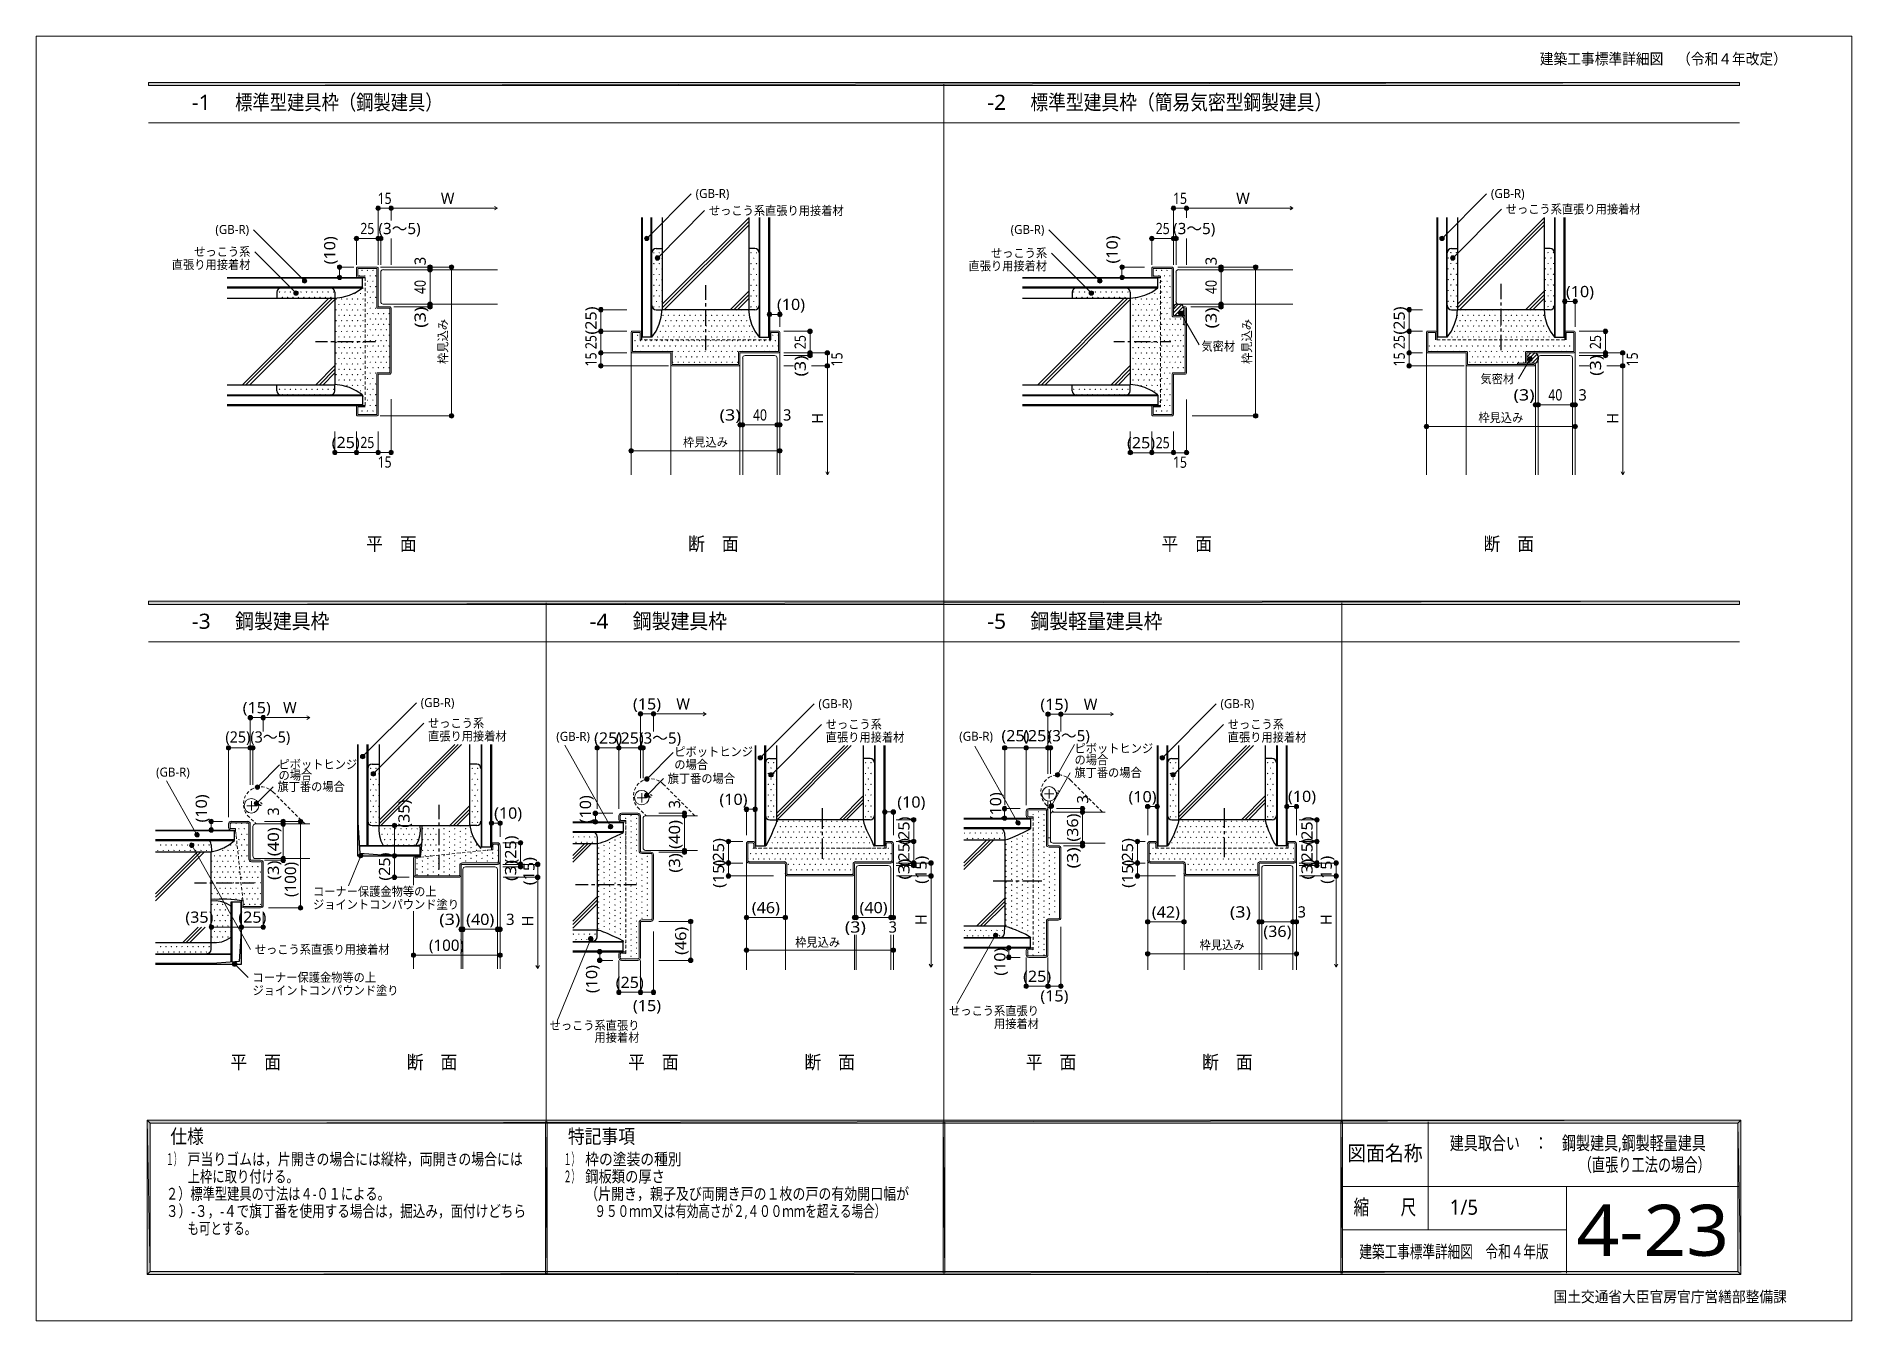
# Model space of a CAD drawing. Header units: millimetres. Extents: x 0 to 420, y 0 to 297.
import ezdxf
from ezdxf.enums import TextEntityAlignment as Align

# ---------------------------------------------------------------- set-up
doc = ezdxf.new("R2010")
doc.units = ezdxf.units.MM
doc.styles.add('kst32b', font='NotoSansJP-Variable.ttf')

msp = doc.modelspace()

# ---------------------------------------------------------------- texts
at = {"style": 'kst32b'}
for s, height, p, p2 in [('建築工事標準詳細図\u3000（令和４年改定）', 2.54, (348.01, 290.49), (405.16, 290.49)), ('-1', 3.491, (36.17, 279.97), (40.54, 279.97)), ('標準型建具枠（鋼製建具）', 3.4908, (46.19, 279.97), (94.18, 279.97)), ('-2', 3.491, (220.18, 279.97), (224.54, 279.97)), ('標準型建具枠（簡易気密型鋼製建具）', 3.4908, (230.17, 279.97), (299.98, 279.97)), ('15', 2.599, (79.14, 258.21), (82.39, 258.21)), ('(GB-R)', 2.079, (152.72, 259.59), (160.51, 259.59)), ('15', 2.599, (263.14, 258.21), (266.39, 258.21)), ('(GB-R)', 2.079, (336.7, 259.59), (344.49, 259.59)), ('せっこう系直張り用接着材', 2.0791, (155.79, 255.65), (186.97, 255.65)), ('せっこう系直張り用接着材', 2.0791, (340.13, 255.99), (371.31, 255.99)), ('(GB-R)', 2.079, (41.61, 251.27), (49.41, 251.27)), ('25', 2.599, (75.14, 251.23), (78.39, 251.23)), ('(3～5)', 2.599, (79.35, 251.23), (89.1, 251.23)), ('(GB-R)', 2.079, (225.59, 251.27), (233.39, 251.27)), ('25', 2.599, (259.14, 251.23), (262.39, 251.23)), ('(3～5)', 2.599, (263.19, 251.23), (272.93, 251.23)), ('せっこう系', 2.079, (36.72, 246.15), (49.72, 246.15)), ('(10)', 2.599, (69.36, 244.24), (69.36, 250.74)), ('せっこう系', 2.079, (221.04, 245.83), (234.04, 245.83)), ('(10)', 2.599, (250.36, 244.43), (250.36, 250.93)), ('直張り用接着材', 2.079, (31.54, 243.14), (49.73, 243.14)), ('直張り用接着材', 2.079, (215.84, 242.85), (234.03, 242.85)), ('40', 2.599, (90.28, 237.38), (90.28, 240.63)), ('40', 2.599, (273.26, 237.38), (273.26, 240.63)), ('(10)', 2.599, (171.53, 233.68), (178.03, 233.68)), ('(10)', 2.599, (354.05, 236.66), (360.55, 236.66)), ('(3)', 2.599, (90.28, 229.59), (90.28, 234.47)), ('枠見込み', 2.079, (95.27, 221.21), (95.27, 231.61)), ('(25)', 2.599, (129.79, 228.01), (129.79, 234.5)), ('(3)', 2.599, (273.26, 229.43), (273.26, 234.3)), ('枠見込み', 2.079, (281.26, 221.21), (281.26, 231.61)), ('(25)', 2.599, (316.78, 228.01), (316.78, 234.5)), ('25', 2.599, (129.79, 224.64), (129.79, 227.89)), ('25', 2.599, (178.2, 224.64), (178.2, 227.89)), ('25', 2.599, (316.78, 224.64), (316.78, 227.89)), ('25', 2.599, (362.18, 224.64), (362.18, 227.89)), ('15', 2.599, (129.79, 220.64), (129.79, 223.89)), ('(3)', 2.599, (178.2, 218.31), (178.2, 223.19)), ('15', 2.599, (186.69, 220.64), (186.69, 223.89)), ('気密材', 2.079, (269.73, 224.28), (277.52, 224.28)), ('15', 2.599, (316.78, 220.64), (316.78, 223.89)), ('(3)', 2.599, (362.18, 218.46), (362.18, 223.33)), ('15', 2.599, (370.69, 220.64), (370.69, 223.89)), ('気密材', 2.079, (334.29, 216.75), (342.08, 216.75)), ('(3)', 2.599, (341.93, 212.77), (346.8, 212.77)), ('40', 2.599, (349.97, 212.77), (353.22, 212.77)), ('(3)', 2.599, (158.26, 208.13), (163.14, 208.13)), ('40', 2.599, (165.97, 208.13), (169.22, 208.13)), ('枠見込み', 2.079, (333.8, 207.77), (344.19, 207.77)), ('(25)', 2.599, (68.52, 201.76), (75.01, 201.76)), ('25', 2.599, (75.14, 201.76), (78.39, 201.76)), ('枠見込み', 2.079, (149.8, 202.12), (160.19, 202.12)), ('(25)', 2.599, (252.52, 201.7), (259.02, 201.7)), ('25', 2.599, (259.14, 201.7), (262.39, 201.7)), ('15', 2.599, (79.14, 197.25), (82.39, 197.25)), ('15', 2.599, (263.14, 197.21), (266.39, 197.21)), ('平\u3000面', 3.119, (76.5, 178.08), (88.19, 178.08)), ('断\u3000面', 3.119, (150.98, 178.08), (162.68, 178.08)), ('平\u3000面', 3.119, (260.48, 178.08), (272.17, 178.08)), ('断\u3000面', 3.119, (334.98, 178.08), (346.68, 178.08)), ('鋼製建具枠', 3.491, (46.19, 159.98), (68, 159.98)), ('鋼製建具枠', 3.491, (138.18, 159.98), (159.99, 159.98)), ('鋼製軽量建具枠', 3.491, (230.17, 159.98), (260.71, 159.98)), ('-3', 3.491, (36.17, 159.98), (40.54, 159.98)), ('-4', 3.491, (128.19, 159.98), (132.55, 159.98)), ('-5', 3.491, (220.18, 159.98), (224.54, 159.98)), ('(15)', 2.599, (47.94, 140.44), (54.44, 140.44)), ('(GB-R)', 2.079, (89.11, 141.88), (96.91, 141.88)), ('(15)', 2.599, (138.22, 141.31), (144.72, 141.31)), ('(GB-R)', 2.079, (181.12, 141.63), (188.92, 141.63)), ('(15)', 2.599, (232.47, 141.22), (238.97, 141.22)), ('(GB-R)', 2.079, (274.13, 141.63), (281.93, 141.63)), ('せっこう系', 2.079, (90.81, 137.14), (103.8, 137.14)), ('せっこう系', 2.079, (182.82, 136.88), (195.81, 136.88)), ('せっこう系', 2.079, (275.82, 136.88), (288.82, 136.88)), ('(25)(3～5)', 2.599, (43.94, 133.67), (58.92, 133.67)), ('直張り用接着材', 2.079, (90.81, 134.13), (109, 134.13)), ('(GB-R)', 2.079, (120.48, 134.07), (128.28, 134.07)), ('(25)', 2.599, (129.22, 133.43), (135.72, 133.43)), ('(25)', 2.599, (134.22, 133.43), (140.72, 133.43)), ('(3～5)', 2.599, (139.62, 133.43), (149.36, 133.43)), ('直張り用接着材', 2.079, (182.82, 133.88), (201.01, 133.88)), ('(GB-R)', 2.079, (213.7, 134.09), (221.5, 134.09)), ('(25)', 2.599, (223.46, 133.96), (229.95, 133.96)), ('(25)', 2.599, (228.47, 133.96), (234.97, 133.96)), ('(3～5)', 2.599, (234.17, 133.96), (243.91, 133.96)), ('直張り用接着材', 2.079, (275.82, 133.88), (294.02, 133.88)), ('ピボットヒンジ', 2.079, (147.79, 130.53), (165.98, 130.53)), ('の場合', 2.079, (240.37, 128.65), (248.17, 128.65)), ('ピボットヒンジ', 2.079, (240.37, 131.3), (258.56, 131.3)), ('(GB-R)', 2.079, (27.9, 125.81), (35.69, 125.81)), ('の場合', 2.079, (56.22, 125.1), (64.02, 125.1)), ('ピボットヒンジ', 2.079, (56.22, 127.59), (74.41, 127.59)), ('旗丁番の場合', 2.079, (146.24, 124.33), (161.83, 124.33)), ('の場合', 2.079, (147.79, 127.55), (155.58, 127.55)), ('旗丁番の場合', 2.079, (240.33, 125.69), (255.92, 125.69)), ('旗丁番の場合', 2.079, (55.96, 122.45), (71.56, 122.45)), ('(10)', 2.599, (158.22, 119.25), (164.72, 119.25)), ('(10)', 2.599, (223.41, 115.7), (223.41, 122.19)), ('(10)', 2.599, (252.86, 119.85), (259.35, 119.85)), ('(10)', 2.599, (289.75, 119.93), (296.25, 119.93)), ('(10)', 2.599, (39.65, 115.19), (39.65, 121.69)), ('(35)', 2.599, (86.53, 113.98), (86.53, 120.48)), ('(10)', 2.599, (106.09, 116.06), (112.58, 116.06)), ('(10)', 2.599, (128.52, 115), (128.52, 121.5)), ('(10)', 2.599, (199.37, 118.62), (205.87, 118.62)), ('(3) (40)', 2.599, (56.32, 101.9), (56.32, 114.09)), ('(3) (40)', 2.599, (149.12, 103.59), (149.12, 115.76)), ('(25)', 2.599, (202.18, 110.07), (202.18, 116.56)), ('(36)', 2.599, (241.22, 110.77), (241.22, 117.26)), ('(25)', 2.599, (295.44, 110.07), (295.44, 116.56)), ('(25)', 2.599, (111.21, 105.69), (111.21, 112.18)), ('(25)', 2.599, (159.3, 105.07), (159.3, 111.57)), ('(25)', 2.599, (202.18, 105.07), (202.18, 111.57)), ('(3)', 2.599, (241.22, 104.58), (241.22, 109.46)), ('(25)', 2.599, (253.92, 105.07), (253.92, 111.57)), ('(25)', 2.599, (295.44, 105.07), (295.44, 111.57)), ('(100)', 2.599, (60.28, 97.96), (60.28, 106.08)), ('(25)', 2.599, (82.04, 101.75), (82.04, 108.25)), ('(3)', 2.599, (111.21, 101.66), (111.21, 106.54)), ('(15)', 2.599, (115.44, 100.69), (115.44, 107.19)), ('(15)', 2.599, (159.3, 100.08), (159.3, 106.57)), ('(3)', 2.599, (202.18, 101.98), (202.18, 106.85)), ('(15)', 2.599, (206.14, 101.01), (206.14, 107.5)), ('(15)', 2.599, (253.92, 100.08), (253.92, 106.57)), ('(3)', 2.599, (295.44, 101.98), (295.44, 106.85)), ('(15)', 2.599, (299.89, 101.01), (299.89, 107.5)), ('ジョイントコンパウンド塗り', 2.0791, (64.2, 95.21), (97.98, 95.21)), ('コーナー保護金物等の上', 2.0791, (64.2, 98.21), (92.79, 98.21)), ('(46)', 2.599, (165.71, 94.21), (172.21, 94.21)), ('(40)', 2.599, (190.63, 94.21), (197.12, 94.21)), ('(35)', 2.599, (34.67, 92.01), (41.17, 92.01)), ('(25)', 2.599, (46.93, 92.01), (53.42, 92.01)), ('(3)', 2.599, (93.41, 91.5), (98.28, 91.5)), ('(40)', 2.599, (99.63, 91.5), (106.13, 91.5)), ('(42)', 2.599, (258.25, 93.22), (264.75, 93.22)), ('(3)', 2.599, (276.31, 93.22), (281.18, 93.22)), ('(46)', 2.599, (150.56, 84.58), (150.56, 91.08)), ('枠見込み', 2.079, (175.75, 86.47), (186.14, 86.47)), ('(3)', 2.599, (187.24, 89.73), (192.11, 89.73)), ('枠見込み', 2.079, (269.3, 85.85), (279.7, 85.85)), ('(36)', 2.599, (284.06, 88.73), (290.55, 88.73)), ('せっこう系直張り用接着材', 2.0791, (50.74, 84.81), (81.92, 84.81)), ('(100)', 2.599, (91.02, 85.51), (99.14, 85.51)), ('(10)', 2.599, (224.39, 79.76), (224.39, 86.25)), ('コーナー保護金物等の上', 2.0791, (50.21, 78.34), (78.8, 78.34)), ('(10)', 2.599, (129.94, 75.73), (129.94, 82.23)), ('(25)', 2.599, (228.47, 78.34), (234.97, 78.34)), ('ジョイントコンパウンド塗り', 2.0791, (50.21, 75.33), (83.99, 75.33)), ('(25)', 2.599, (134.22, 76.92), (140.72, 76.92)), ('(15)', 2.599, (232.47, 73.81), (238.97, 73.81)), ('(15)', 2.599, (138.22, 71.56), (144.72, 71.56)), ('せっこう系直張り', 2.079, (211.35, 70.63), (232.14, 70.63)), ('せっこう系直張り', 2.079, (118.94, 67.25), (139.73, 67.25)), ('用接着材', 2.079, (221.74, 67.63), (232.14, 67.63)), ('用接着材', 2.079, (129.33, 64.47), (139.72, 64.47)), ('平\u3000面', 3.119, (45.09, 58.21), (56.78, 58.21)), ('断\u3000面', 3.119, (85.89, 58.21), (97.59, 58.21)), ('平\u3000面', 3.119, (137.1, 58.21), (148.79, 58.21)), ('断\u3000面', 3.119, (177.88, 58.21), (189.58, 58.21)), ('平\u3000面', 3.119, (229.09, 58.21), (240.78, 58.21)), ('断\u3000面', 3.119, (269.88, 58.21), (281.57, 58.21)), ('仕様', 3.273, (31.18, 40.98), (38.94, 40.98)), ('特記事項', 3.273, (123.17, 40.98), (138.69, 40.98)), ('建具取合い\u3000：\u3000鋼製建具,鋼製軽量建具', 3.1219, (327.17, 39.5), (386.42, 39.5)), ('１）', 2.728, (30.18, 35.98), (33.81, 35.98)), ('戸当りゴムは，片開きの場合には縦枠，両開きの場合には', 2.7278, (35.18, 35.98), (112.74, 35.98)), ('１）', 2.728, (122.17, 35.98), (125.8, 35.98)), ('枠の塗装の種別', 2.728, (127.17, 35.98), (149.48, 35.98)), ('図面名称', 3.491, (303.45, 36.98), (320.9, 36.98)), ('（直張り工法の場合）', 3.122, (357.02, 34.48), (387.54, 34.48)), ('上枠に取り付ける。', 2.728, (35.18, 31.98), (60.92, 31.98)), ('２）', 2.728, (122.17, 31.98), (125.8, 31.98)), ('鋼板類の厚さ', 2.728, (127.17, 31.98), (145.61, 31.98)), ('２）標準型建具の寸法は４-０１による。', 2.7278, (30.18, 27.98), (81.98, 27.98)), ('（片開き，親子及び両開き戸の１枚の戸の有効開口幅が', 2.7278, (127.17, 27.98), (202.09, 27.98)), ('３）-３，-４で旗丁番を使用する場合は，掘込み，面付けどちら', 2.7278, (30.18, 23.98), (113.49, 23.98)), ('９５０ｍｍ又は有効高さが２,４００ｍｍを超える場合）', 2.7278, (129.32, 23.98), (196.8, 23.98)), ('縮\u3000\u3000尺', 3.491, (304.91, 24.49), (319.43, 24.49)), ('1/5', 3.491, (327.17, 24.49), (333.72, 24.49)), ('4-23', 11.831, (356.51, 14.99), (391.8, 14.99)), ('も可とする。', 2.728, (35.18, 19.98), (51.08, 19.98)), ('建築工事標準詳細図\u3000令和４年版', 2.919, (306.26, 14.5), (350.04, 14.5)), ('国土交通省大臣官房官庁営繕部整備課', 2.54, (351.18, 4.27), (405.16, 4.27))]:
    msp.add_text(s, height=height, dxfattribs=at).set_placement(p, p2, align=Align.FIT)
for s, p in [('W', (93.77, 258.21)), ('W', (277.77, 258.21)), ('3', (356.93, 212.77)), ('3', (172.93, 208.13)), ('W', (57.28, 140.44)), ('W', (148.25, 141.31)), ('W', (242.51, 141.22)), ('3', (108.88, 91.5)), ('3', (291.97, 93.22)), ('3', (197.36, 89.73))]:
    msp.add_text(s, height=2.6, dxfattribs=at).set_placement(p)
for s, p in [('3', (90.28, 244.05)), ('3', (273.26, 244.05)), ('H', (182.2, 207.37)), ('H', (366.18, 207.37)), ('3', (56.32, 116.76)), ('3', (149.12, 118.43)), ('3', (243.54, 119.57)), ('H', (115.17, 91.14)), ('H', (206.18, 91.46)), ('H', (299.89, 91.46))]:
    msp.add_text(s, height=2.6, rotation=90, dxfattribs=at).set_placement(p)

# ---------------------------------------------------------------- hatches: boundary and pattern name
h = msp.add_hatch(color=7)
h.paths.add_polyline_path([(394.17, 285.62), (394.17, 286.32), (26.18, 285.62), (394.17, 285.62)])
h.paths.add_polyline_path([(394.17, 286.32), (26.18, 285.62), (26.18, 286.32), (394.17, 286.32)])
h = msp.add_hatch(color=7)
h.paths.add_polyline_path([(79.08, 257.68), (78.91, 257.58), (79.27, 257.22), (79.08, 257.68)])
h.paths.add_polyline_path([(78.91, 257.58), (79.27, 257.22), (78.78, 257.41), (78.91, 257.58)])
h.paths.add_polyline_path([(79.27, 257.22), (78.78, 257.41), (78.76, 257.22), (79.27, 257.22)])
h = msp.add_hatch(color=7)
h.paths.add_polyline_path([(78.76, 257.22), (78.78, 257.03), (79.27, 257.22), (78.76, 257.22)])
h.paths.add_polyline_path([(78.78, 257.03), (79.27, 257.22), (78.91, 256.86), (78.78, 257.03)])
h.paths.add_polyline_path([(79.27, 257.22), (78.91, 256.86), (79.08, 256.75), (79.27, 257.22)])
h = msp.add_hatch(color=7)
h.paths.add_polyline_path([(79.63, 257.58), (79.46, 257.68), (79.27, 257.22), (79.63, 257.58)])
h.paths.add_polyline_path([(79.46, 257.68), (79.27, 257.22), (79.27, 257.73), (79.46, 257.68)])
h.paths.add_polyline_path([(79.27, 257.22), (79.27, 257.73), (79.08, 257.68), (79.27, 257.22)])
h = msp.add_hatch(color=7)
h.paths.add_polyline_path([(79.08, 256.75), (79.27, 256.71), (79.27, 257.22), (79.08, 256.75)])
h.paths.add_polyline_path([(79.27, 256.71), (79.27, 257.22), (79.46, 256.75), (79.27, 256.71)])
h.paths.add_polyline_path([(79.27, 257.22), (79.46, 256.75), (79.63, 256.86), (79.27, 257.22)])
for points in [[(79.73, 257.41), (79.63, 257.58), (79.27, 257.22), (79.73, 257.41)], [(82.74, 257.41), (82.63, 257.58), (82.27, 257.22), (82.74, 257.41)], [(263.74, 257.41), (263.63, 257.58), (263.27, 257.22), (263.74, 257.41)], [(266.74, 257.41), (266.62, 257.58), (266.26, 257.22), (266.74, 257.41)], [(74.74, 250.42), (74.63, 250.57), (74.27, 250.21), (74.74, 250.42)], [(79.73, 250.42), (79.63, 250.57), (79.27, 250.21), (79.73, 250.42)], [(80.35, 250.42), (80.22, 250.57), (79.86, 250.21), (80.35, 250.42)], [(141.2, 250.72), (141.03, 250.61), (141.39, 250.25), (141.2, 250.72)], [(258.74, 250.42), (258.61, 250.57), (258.25, 250.21), (258.74, 250.42)], [(263.74, 250.42), (263.63, 250.57), (263.27, 250.21), (263.74, 250.42)], [(264.33, 250.42), (264.22, 250.57), (263.86, 250.21), (264.33, 250.42)], [(325.18, 250.72), (325.04, 250.61), (325.4, 250.25), (325.18, 250.72)], [(70.82, 243.82), (70.72, 243.99), (70.36, 243.61), (70.82, 243.82)], [(91.74, 243.82), (91.63, 243.99), (91.27, 243.61), (91.74, 243.82)], [(96.73, 243.82), (96.63, 243.99), (96.27, 243.61), (96.73, 243.82)], [(143.04, 246.95), (143.02, 246.93), (143, 246.91), (143.02, 246.89), (143.04, 246.87), (143.07, 246.89), (143.09, 246.91), (143.07, 246.93), (143.04, 246.95)], [(143.04, 244.45), (143.02, 244.43), (143, 244.41), (143.02, 244.39), (143.04, 244.37), (143.07, 244.39), (143.09, 244.41), (143.07, 244.43), (143.04, 244.45)], [(143.68, 246.19), (143.51, 246.06), (143.87, 245.7), (143.68, 246.19)], [(143.68, 245.7), (143.66, 245.68), (143.64, 245.66), (143.66, 245.64), (143.68, 245.62), (143.7, 245.64), (143.72, 245.66), (143.7, 245.68), (143.68, 245.7)], [(144.29, 246.95), (144.27, 246.93), (144.25, 246.91), (144.27, 246.89), (144.29, 246.87), (144.31, 246.89), (144.34, 246.91), (144.31, 246.93), (144.29, 246.95)], [(144.29, 244.45), (144.27, 244.43), (144.25, 244.41), (144.27, 244.39), (144.29, 244.37), (144.31, 244.39), (144.34, 244.41), (144.31, 244.43), (144.29, 244.45)], [(144.93, 245.7), (144.91, 245.68), (144.89, 245.66), (144.91, 245.64), (144.93, 245.62), (144.95, 245.64), (144.97, 245.66), (144.95, 245.68), (144.93, 245.7)], [(165.54, 246.95), (165.52, 246.93), (165.5, 246.91), (165.52, 246.89), (165.54, 246.87), (165.57, 246.89), (165.59, 246.91), (165.57, 246.93), (165.54, 246.95)], [(165.54, 244.45), (165.52, 244.43), (165.5, 244.41), (165.52, 244.39), (165.54, 244.37), (165.57, 244.39), (165.59, 244.41), (165.57, 244.43), (165.54, 244.45)], [(166.18, 245.7), (166.16, 245.68), (166.14, 245.66), (166.16, 245.64), (166.18, 245.62), (166.2, 245.64), (166.22, 245.66), (166.2, 245.68), (166.18, 245.7)], [(166.79, 246.95), (166.77, 246.93), (166.75, 246.91), (166.77, 246.89), (166.79, 246.87), (166.81, 246.89), (166.84, 246.91), (166.81, 246.93), (166.79, 246.95)], [(166.79, 244.45), (166.77, 244.43), (166.75, 244.41), (166.77, 244.39), (166.79, 244.37), (166.81, 244.39), (166.84, 244.41), (166.81, 244.43), (166.79, 244.45)], [(251.82, 243.82), (251.71, 243.99), (251.35, 243.61), (251.82, 243.82)], [(274.74, 243.82), (274.62, 243.99), (274.26, 243.61), (274.74, 243.82)], [(282.74, 243.82), (282.62, 243.99), (282.26, 243.61), (282.74, 243.82)], [(326.81, 245.74), (326.79, 245.72), (326.77, 245.7), (326.79, 245.68), (326.81, 245.66), (326.83, 245.68), (326.86, 245.7), (326.83, 245.72), (326.81, 245.74)], [(327.43, 246.99), (327.41, 246.97), (327.38, 246.95), (327.41, 246.93), (327.43, 246.91), (327.45, 246.93), (327.47, 246.95), (327.45, 246.97), (327.43, 246.99)], [(327.43, 244.5), (327.41, 244.47), (327.38, 244.45), (327.41, 244.43), (327.43, 244.41), (327.45, 244.43), (327.47, 244.45), (327.45, 244.47), (327.43, 244.5)], [(327.68, 246.19), (327.51, 246.06), (327.87, 245.7), (327.68, 246.19)], [(328.06, 245.74), (328.04, 245.72), (328.02, 245.7), (328.04, 245.68), (328.06, 245.66), (328.08, 245.68), (328.1, 245.7), (328.08, 245.72), (328.06, 245.74)], [(328.68, 246.99), (328.65, 246.97), (328.63, 246.95), (328.65, 246.93), (328.68, 246.91), (328.7, 246.93), (328.72, 246.95), (328.7, 246.97), (328.68, 246.99)], [(328.68, 244.5), (328.65, 244.47), (328.63, 244.45), (328.65, 244.43), (328.68, 244.41), (328.7, 244.43), (328.72, 244.45), (328.7, 244.47), (328.68, 244.5)], [(349.31, 245.74), (349.29, 245.72), (349.27, 245.7), (349.29, 245.68), (349.31, 245.66), (349.33, 245.68), (349.36, 245.7), (349.33, 245.72), (349.31, 245.74)], [(349.93, 246.99), (349.91, 246.97), (349.88, 246.95), (349.91, 246.93), (349.93, 246.91), (349.95, 246.93), (349.97, 246.95), (349.95, 246.97), (349.93, 246.99)], [(349.93, 244.5), (349.91, 244.47), (349.88, 244.45), (349.91, 244.43), (349.93, 244.41), (349.95, 244.43), (349.97, 244.45), (349.95, 244.47), (349.93, 244.5)], [(350.56, 245.74), (350.54, 245.72), (350.52, 245.7), (350.54, 245.68), (350.56, 245.66), (350.58, 245.68), (350.6, 245.7), (350.58, 245.72), (350.56, 245.74)], [(351.18, 246.99), (351.16, 246.97), (351.13, 246.95), (351.16, 246.93), (351.18, 246.91), (351.2, 246.93), (351.22, 246.95), (351.2, 246.97), (351.18, 246.99)], [(351.18, 244.5), (351.16, 244.47), (351.13, 244.45), (351.16, 244.43), (351.18, 244.41), (351.2, 244.43), (351.22, 244.45), (351.2, 244.47), (351.18, 244.5)], [(61.79, 240.22), (61.89, 240.05), (62.25, 240.41), (61.79, 240.22)], [(70.82, 241.41), (70.72, 241.58), (70.36, 241.22), (70.82, 241.41)], [(74.93, 241.64), (74.91, 241.62), (74.89, 241.6), (74.91, 241.58), (74.93, 241.55), (74.95, 241.58), (74.97, 241.6), (74.95, 241.62), (74.93, 241.64)], [(75.54, 242.89), (75.52, 242.87), (75.5, 242.85), (75.52, 242.82), (75.54, 242.8), (75.57, 242.82), (75.59, 242.85), (75.57, 242.87), (75.54, 242.89)], [(76.18, 241.64), (76.16, 241.62), (76.14, 241.6), (76.16, 241.58), (76.18, 241.55), (76.2, 241.58), (76.22, 241.6), (76.2, 241.62), (76.18, 241.64)], [(76.79, 242.89), (76.77, 242.87), (76.75, 242.85), (76.77, 242.82), (76.79, 242.8), (76.81, 242.82), (76.83, 242.85), (76.81, 242.87), (76.79, 242.89)], [(76.79, 240.39), (76.77, 240.37), (76.75, 240.35), (76.77, 240.33), (76.79, 240.31), (76.81, 240.33), (76.83, 240.35), (76.81, 240.37), (76.79, 240.39)], [(77.43, 241.64), (77.41, 241.62), (77.39, 241.6), (77.41, 241.58), (77.43, 241.55), (77.45, 241.58), (77.47, 241.6), (77.45, 241.62), (77.43, 241.64)], [(78.06, 242.89), (78.04, 242.87), (78.02, 242.85), (78.04, 242.82), (78.06, 242.8), (78.08, 242.82), (78.11, 242.85), (78.08, 242.87), (78.06, 242.89)], [(78.06, 240.39), (78.04, 240.37), (78.02, 240.35), (78.04, 240.33), (78.06, 240.31), (78.08, 240.33), (78.11, 240.35), (78.08, 240.37), (78.06, 240.39)], [(78.68, 241.64), (78.66, 241.62), (78.63, 241.6), (78.66, 241.58), (78.68, 241.55), (78.7, 241.58), (78.72, 241.6), (78.7, 241.62), (78.68, 241.64)], [(91.74, 243.2), (91.63, 243.37), (91.27, 243.01), (91.74, 243.2)], [(143.04, 241.96), (143.02, 241.93), (143, 241.91), (143.02, 241.89), (143.04, 241.87), (143.07, 241.89), (143.09, 241.91), (143.07, 241.93), (143.04, 241.96)], [(143.04, 239.46), (143.02, 239.44), (143, 239.42), (143.02, 239.39), (143.04, 239.37), (143.07, 239.39), (143.09, 239.42), (143.07, 239.44), (143.04, 239.46)], [(143.68, 243.2), (143.66, 243.18), (143.64, 243.16), (143.66, 243.14), (143.68, 243.12), (143.7, 243.14), (143.72, 243.16), (143.7, 243.18), (143.68, 243.2)], [(143.68, 240.71), (143.66, 240.69), (143.64, 240.67), (143.66, 240.64), (143.68, 240.62), (143.7, 240.64), (143.72, 240.67), (143.7, 240.69), (143.68, 240.71)], [(144.29, 241.96), (144.27, 241.93), (144.25, 241.91), (144.27, 241.89), (144.29, 241.87), (144.31, 241.89), (144.34, 241.91), (144.31, 241.93), (144.29, 241.96)], [(144.29, 239.46), (144.27, 239.44), (144.25, 239.42), (144.27, 239.39), (144.29, 239.37), (144.31, 239.39), (144.34, 239.42), (144.31, 239.44), (144.29, 239.46)], [(144.93, 243.2), (144.91, 243.18), (144.89, 243.16), (144.91, 243.14), (144.93, 243.12), (144.95, 243.14), (144.97, 243.16), (144.95, 243.18), (144.93, 243.2)], [(144.93, 240.71), (144.91, 240.69), (144.89, 240.67), (144.91, 240.64), (144.93, 240.62), (144.95, 240.64), (144.97, 240.67), (144.95, 240.69), (144.93, 240.71)], [(165.54, 241.96), (165.52, 241.93), (165.5, 241.91), (165.52, 241.89), (165.54, 241.87), (165.57, 241.89), (165.59, 241.91), (165.57, 241.93), (165.54, 241.96)], [(165.54, 239.46), (165.52, 239.44), (165.5, 239.42), (165.52, 239.39), (165.54, 239.37), (165.57, 239.39), (165.59, 239.42), (165.57, 239.44), (165.54, 239.46)], [(166.18, 243.2), (166.16, 243.18), (166.14, 243.16), (166.16, 243.14), (166.18, 243.12), (166.2, 243.14), (166.22, 243.16), (166.2, 243.18), (166.18, 243.2)], [(166.18, 240.71), (166.16, 240.69), (166.14, 240.67), (166.16, 240.64), (166.18, 240.62), (166.2, 240.64), (166.22, 240.67), (166.2, 240.69), (166.18, 240.71)], [(166.79, 241.96), (166.77, 241.93), (166.75, 241.91), (166.77, 241.89), (166.79, 241.87), (166.81, 241.89), (166.84, 241.91), (166.81, 241.93), (166.79, 241.96)], [(166.79, 239.46), (166.77, 239.44), (166.75, 239.42), (166.77, 239.39), (166.79, 239.37), (166.81, 239.39), (166.84, 239.42), (166.81, 239.44), (166.79, 239.46)], [(245.77, 240.22), (245.89, 240.05), (246.25, 240.41), (245.77, 240.22)], [(251.82, 241.41), (251.71, 241.58), (251.35, 241.22), (251.82, 241.41)], [(258.68, 241.64), (258.66, 241.62), (258.64, 241.6), (258.66, 241.58), (258.68, 241.55), (258.7, 241.58), (258.72, 241.6), (258.7, 241.62), (258.68, 241.64)], [(259.29, 242.89), (259.27, 242.87), (259.25, 242.85), (259.27, 242.82), (259.29, 242.8), (259.31, 242.82), (259.33, 242.85), (259.31, 242.87), (259.29, 242.89)], [(259.93, 241.64), (259.91, 241.62), (259.88, 241.6), (259.91, 241.58), (259.93, 241.55), (259.95, 241.58), (259.97, 241.6), (259.95, 241.62), (259.93, 241.64)], [(260.18, 240.03), (260.16, 240.01), (260.14, 239.99), (260.16, 239.97), (260.18, 239.95), (260.2, 239.97), (260.22, 239.99), (260.2, 240.01), (260.18, 240.03)], [(260.54, 242.89), (260.52, 242.87), (260.5, 242.85), (260.52, 242.82), (260.54, 242.8), (260.56, 242.82), (260.58, 242.85), (260.56, 242.87), (260.54, 242.89)], [(260.54, 240.39), (260.52, 240.37), (260.5, 240.35), (260.52, 240.33), (260.54, 240.31), (260.56, 240.33), (260.58, 240.35), (260.56, 240.37), (260.54, 240.39)], [(261.18, 241.64), (261.15, 241.62), (261.13, 241.6), (261.15, 241.58), (261.18, 241.55), (261.2, 241.58), (261.22, 241.6), (261.2, 241.62), (261.18, 241.64)], [(261.79, 242.89), (261.77, 242.87), (261.75, 242.85), (261.77, 242.82), (261.79, 242.8), (261.81, 242.82), (261.83, 242.85), (261.81, 242.87), (261.79, 242.89)], [(261.79, 240.39), (261.77, 240.37), (261.75, 240.35), (261.77, 240.33), (261.79, 240.31), (261.81, 240.33), (261.83, 240.35), (261.81, 240.37), (261.79, 240.39)], [(262.42, 241.64), (262.4, 241.62), (262.38, 241.6), (262.4, 241.58), (262.42, 241.55), (262.45, 241.58), (262.47, 241.6), (262.45, 241.62), (262.42, 241.64)], [(274.74, 243.2), (274.62, 243.37), (274.26, 243.01), (274.74, 243.2)], [(326.81, 243.25), (326.79, 243.23), (326.77, 243.2), (326.79, 243.18), (326.81, 243.16), (326.83, 243.18), (326.86, 243.2), (326.83, 243.23), (326.81, 243.25)], [(326.81, 240.75), (326.79, 240.73), (326.77, 240.71), (326.79, 240.69), (326.81, 240.67), (326.83, 240.69), (326.86, 240.71), (326.83, 240.73), (326.81, 240.75)], [(327.43, 242), (327.41, 241.98), (327.38, 241.96), (327.41, 241.93), (327.43, 241.91), (327.45, 241.93), (327.47, 241.96), (327.45, 241.98), (327.43, 242)], [(327.43, 239.5), (327.41, 239.48), (327.38, 239.46), (327.41, 239.44), (327.43, 239.42), (327.45, 239.44), (327.47, 239.46), (327.45, 239.48), (327.43, 239.5)], [(328.06, 243.25), (328.04, 243.23), (328.02, 243.2), (328.04, 243.18), (328.06, 243.16), (328.08, 243.18), (328.1, 243.2), (328.08, 243.23), (328.06, 243.25)], [(328.06, 240.75), (328.04, 240.73), (328.02, 240.71), (328.04, 240.69), (328.06, 240.67), (328.08, 240.69), (328.1, 240.71), (328.08, 240.73), (328.06, 240.75)], [(328.68, 242), (328.65, 241.98), (328.63, 241.96), (328.65, 241.93), (328.68, 241.91), (328.7, 241.93), (328.72, 241.96), (328.7, 241.98), (328.68, 242)], [(328.68, 239.5), (328.65, 239.48), (328.63, 239.46), (328.65, 239.44), (328.68, 239.42), (328.7, 239.44), (328.72, 239.46), (328.7, 239.48), (328.68, 239.5)], [(349.31, 243.25), (349.29, 243.23), (349.27, 243.2), (349.29, 243.18), (349.31, 243.16), (349.33, 243.18), (349.36, 243.2), (349.33, 243.23), (349.31, 243.25)], [(349.31, 240.75), (349.29, 240.73), (349.27, 240.71), (349.29, 240.69), (349.31, 240.67), (349.33, 240.69), (349.36, 240.71), (349.33, 240.73), (349.31, 240.75)], [(349.93, 242), (349.91, 241.98), (349.88, 241.96), (349.91, 241.93), (349.93, 241.91), (349.95, 241.93), (349.97, 241.96), (349.95, 241.98), (349.93, 242)], [(349.93, 239.5), (349.91, 239.48), (349.88, 239.46), (349.91, 239.44), (349.93, 239.42), (349.95, 239.44), (349.97, 239.46), (349.95, 239.48), (349.93, 239.5)], [(350.56, 243.25), (350.54, 243.23), (350.52, 243.2), (350.54, 243.18), (350.56, 243.16), (350.58, 243.18), (350.6, 243.2), (350.58, 243.23), (350.56, 243.25)], [(350.56, 240.75), (350.54, 240.73), (350.52, 240.71), (350.54, 240.69), (350.56, 240.67), (350.58, 240.69), (350.6, 240.71), (350.58, 240.73), (350.56, 240.75)], [(351.18, 242), (351.16, 241.98), (351.13, 241.96), (351.16, 241.93), (351.18, 241.91), (351.2, 241.93), (351.22, 241.96), (351.2, 241.98), (351.18, 242)], [(351.18, 239.5), (351.16, 239.48), (351.13, 239.46), (351.16, 239.44), (351.18, 239.42), (351.2, 239.44), (351.22, 239.46), (351.2, 239.48), (351.18, 239.5)], [(56.45, 237.89), (56.43, 237.87), (56.41, 237.85), (56.43, 237.83), (56.45, 237.81), (56.47, 237.83), (56.49, 237.85), (56.47, 237.87), (56.45, 237.89)], [(57.09, 236.64), (57.07, 236.62), (57.04, 236.6), (57.07, 236.58), (57.09, 236.56), (57.11, 236.58), (57.13, 236.6), (57.11, 236.62), (57.09, 236.64)], [(57.7, 237.89), (57.68, 237.87), (57.66, 237.85), (57.68, 237.83), (57.7, 237.81), (57.72, 237.83), (57.74, 237.85), (57.72, 237.87), (57.7, 237.89)], [(58.34, 236.64), (58.31, 236.62), (58.29, 236.6), (58.31, 236.58), (58.34, 236.56), (58.36, 236.58), (58.38, 236.6), (58.36, 236.62), (58.34, 236.64)], [(58.95, 237.89), (58.93, 237.87), (58.91, 237.85), (58.93, 237.83), (58.95, 237.81), (58.97, 237.83), (58.99, 237.85), (58.97, 237.87), (58.95, 237.89)], [(59.58, 236.64), (59.56, 236.62), (59.54, 236.6), (59.56, 236.58), (59.58, 236.56), (59.61, 236.58), (59.63, 236.6), (59.61, 236.62), (59.58, 236.64)], [(59.77, 237.43), (59.88, 237.26), (60.24, 237.62), (59.77, 237.43)], [(60.2, 237.89), (60.18, 237.87), (60.16, 237.85), (60.18, 237.83), (60.2, 237.81), (60.22, 237.83), (60.24, 237.85), (60.22, 237.87), (60.2, 237.89)], [(60.83, 236.64), (60.81, 236.62), (60.79, 236.6), (60.81, 236.58), (60.83, 236.56), (60.85, 236.58), (60.88, 236.6), (60.85, 236.62), (60.83, 236.64)], [(61.45, 237.89), (61.43, 237.87), (61.4, 237.85), (61.43, 237.83), (61.45, 237.81), (61.47, 237.83), (61.49, 237.85), (61.47, 237.87), (61.45, 237.89)], [(62.08, 236.64), (62.06, 236.62), (62.04, 236.6), (62.06, 236.58), (62.08, 236.56), (62.1, 236.58), (62.12, 236.6), (62.1, 236.62), (62.08, 236.64)], [(62.7, 237.89), (62.67, 237.87), (62.65, 237.85), (62.67, 237.83), (62.7, 237.81), (62.72, 237.83), (62.74, 237.85), (62.72, 237.87), (62.7, 237.89)], [(63.33, 236.64), (63.31, 236.62), (63.29, 236.6), (63.31, 236.58), (63.33, 236.56), (63.35, 236.58), (63.37, 236.6), (63.35, 236.62), (63.33, 236.64)], [(63.94, 237.89), (63.92, 237.87), (63.9, 237.85), (63.92, 237.83), (63.94, 237.81), (63.97, 237.83), (63.99, 237.85), (63.97, 237.87), (63.94, 237.89)], [(64.58, 236.64), (64.56, 236.62), (64.54, 236.6), (64.56, 236.58), (64.58, 236.56), (64.6, 236.58), (64.62, 236.6), (64.6, 236.62), (64.58, 236.64)], [(65.19, 237.89), (65.17, 237.87), (65.15, 237.85), (65.17, 237.83), (65.19, 237.81), (65.21, 237.83), (65.24, 237.85), (65.21, 237.87), (65.19, 237.89)], [(65.83, 236.64), (65.81, 236.62), (65.79, 236.6), (65.81, 236.58), (65.83, 236.56), (65.85, 236.58), (65.87, 236.6), (65.85, 236.62), (65.83, 236.64)], [(66.46, 237.89), (66.44, 237.87), (66.42, 237.85), (66.44, 237.83), (66.46, 237.81), (66.48, 237.83), (66.51, 237.85), (66.48, 237.87), (66.46, 237.89)], [(67.08, 236.64), (67.06, 236.62), (67.03, 236.6), (67.06, 236.58), (67.08, 236.56), (67.1, 236.58), (67.12, 236.6), (67.1, 236.62), (67.08, 236.64)], [(67.71, 237.89), (67.69, 237.87), (67.67, 237.85), (67.69, 237.83), (67.71, 237.81), (67.73, 237.83), (67.75, 237.85), (67.73, 237.87), (67.71, 237.89)], [(68.33, 236.64), (68.3, 236.62), (68.28, 236.6), (68.3, 236.58), (68.33, 236.56), (68.35, 236.58), (68.37, 236.6), (68.35, 236.62), (68.33, 236.64)], [(68.96, 237.89), (68.94, 237.87), (68.92, 237.85), (68.94, 237.83), (68.96, 237.81), (68.98, 237.83), (69, 237.85), (68.98, 237.87), (68.96, 237.89)], [(69.55, 236.28), (69.53, 236.26), (69.51, 236.24), (69.53, 236.22), (69.55, 236.2), (69.57, 236.22), (69.6, 236.24), (69.57, 236.26), (69.55, 236.28)], [(70.8, 236.28), (70.78, 236.26), (70.76, 236.24), (70.78, 236.22), (70.8, 236.2), (70.82, 236.22), (70.84, 236.24), (70.82, 236.26), (70.8, 236.28)], [(72.05, 236.28), (72.03, 236.26), (72.01, 236.24), (72.03, 236.22), (72.05, 236.2), (72.07, 236.22), (72.09, 236.24), (72.07, 236.26), (72.05, 236.28)], [(73.3, 236.28), (73.28, 236.26), (73.26, 236.24), (73.28, 236.22), (73.3, 236.2), (73.32, 236.22), (73.34, 236.24), (73.32, 236.26), (73.3, 236.28)], [(73.94, 237.53), (73.91, 237.51), (73.89, 237.49), (73.91, 237.47), (73.94, 237.45), (73.96, 237.47), (73.98, 237.49), (73.96, 237.51), (73.94, 237.53)], [(74.55, 236.28), (74.53, 236.26), (74.51, 236.24), (74.53, 236.22), (74.55, 236.2), (74.57, 236.22), (74.59, 236.24), (74.57, 236.26), (74.55, 236.28)], [(75.18, 237.53), (75.16, 237.51), (75.14, 237.49), (75.16, 237.47), (75.18, 237.45), (75.21, 237.47), (75.23, 237.49), (75.21, 237.51), (75.18, 237.53)], [(75.8, 238.78), (75.78, 238.76), (75.76, 238.74), (75.78, 238.72), (75.8, 238.7), (75.82, 238.72), (75.84, 238.74), (75.82, 238.76), (75.8, 238.78)], [(75.8, 236.28), (75.78, 236.26), (75.76, 236.24), (75.78, 236.22), (75.8, 236.2), (75.82, 236.22), (75.84, 236.24), (75.82, 236.26), (75.8, 236.28)], [(76.79, 237.89), (76.77, 237.87), (76.75, 237.85), (76.77, 237.83), (76.79, 237.81), (76.81, 237.83), (76.83, 237.85), (76.81, 237.87), (76.79, 237.89)], [(76.79, 235.39), (76.77, 235.37), (76.75, 235.35), (76.77, 235.33), (76.79, 235.31), (76.81, 235.33), (76.83, 235.35), (76.81, 235.37), (76.79, 235.39)], [(77.43, 239.14), (77.41, 239.12), (77.39, 239.1), (77.41, 239.08), (77.43, 239.06), (77.45, 239.08), (77.47, 239.1), (77.45, 239.12), (77.43, 239.14)], [(77.43, 236.64), (77.41, 236.62), (77.39, 236.6), (77.41, 236.58), (77.43, 236.56), (77.45, 236.58), (77.47, 236.6), (77.45, 236.62), (77.43, 236.64)], [(78.06, 237.89), (78.04, 237.87), (78.02, 237.85), (78.04, 237.83), (78.06, 237.81), (78.08, 237.83), (78.11, 237.85), (78.08, 237.87), (78.06, 237.89)], [(78.06, 235.39), (78.04, 235.37), (78.02, 235.35), (78.04, 235.33), (78.06, 235.31), (78.08, 235.33), (78.11, 235.35), (78.08, 235.37), (78.06, 235.39)], [(78.68, 239.14), (78.66, 239.12), (78.63, 239.1), (78.66, 239.08), (78.68, 239.06), (78.7, 239.08), (78.72, 239.1), (78.7, 239.12), (78.68, 239.14)], [(78.68, 236.64), (78.66, 236.62), (78.63, 236.6), (78.66, 236.58), (78.68, 236.56), (78.7, 236.58), (78.72, 236.6), (78.7, 236.62), (78.68, 236.64)], [(91.74, 235.2), (91.63, 235.37), (91.27, 235.01), (91.74, 235.2)], [(143.04, 236.96), (143.02, 236.94), (143, 236.92), (143.02, 236.9), (143.04, 236.88), (143.07, 236.9), (143.09, 236.92), (143.07, 236.94), (143.04, 236.96)], [(143.68, 238.21), (143.66, 238.19), (143.64, 238.17), (143.66, 238.15), (143.68, 238.12), (143.7, 238.15), (143.72, 238.17), (143.7, 238.19), (143.68, 238.21)], [(143.68, 235.71), (143.66, 235.69), (143.64, 235.67), (143.66, 235.65), (143.68, 235.63), (143.7, 235.65), (143.72, 235.67), (143.7, 235.69), (143.68, 235.71)], [(144.29, 236.96), (144.27, 236.94), (144.25, 236.92), (144.27, 236.9), (144.29, 236.88), (144.31, 236.9), (144.34, 236.92), (144.31, 236.94), (144.29, 236.96)], [(144.93, 238.21), (144.91, 238.19), (144.89, 238.17), (144.91, 238.15), (144.93, 238.12), (144.95, 238.15), (144.97, 238.17), (144.95, 238.19), (144.93, 238.21)], [(144.93, 235.71), (144.91, 235.69), (144.89, 235.67), (144.91, 235.65), (144.93, 235.63), (144.95, 235.65), (144.97, 235.67), (144.95, 235.69), (144.93, 235.71)], [(165.54, 236.96), (165.52, 236.94), (165.5, 236.92), (165.52, 236.9), (165.54, 236.88), (165.57, 236.9), (165.59, 236.92), (165.57, 236.94), (165.54, 236.96)], [(166.18, 238.21), (166.16, 238.19), (166.14, 238.17), (166.16, 238.15), (166.18, 238.12), (166.2, 238.15), (166.22, 238.17), (166.2, 238.19), (166.18, 238.21)], [(166.18, 235.71), (166.16, 235.69), (166.14, 235.67), (166.16, 235.65), (166.18, 235.63), (166.2, 235.65), (166.22, 235.67), (166.2, 235.69), (166.18, 235.71)], [(166.79, 236.96), (166.77, 236.94), (166.75, 236.92), (166.77, 236.9), (166.79, 236.88), (166.81, 236.9), (166.84, 236.92), (166.81, 236.94), (166.79, 236.96)], [(240.2, 237.89), (240.18, 237.87), (240.16, 237.85), (240.18, 237.83), (240.2, 237.81), (240.22, 237.83), (240.24, 237.85), (240.22, 237.87), (240.2, 237.89)], [(240.81, 236.64), (240.79, 236.62), (240.77, 236.6), (240.79, 236.58), (240.81, 236.56), (240.83, 236.58), (240.86, 236.6), (240.83, 236.62), (240.81, 236.64)], [(241.45, 237.89), (241.43, 237.87), (241.41, 237.85), (241.43, 237.83), (241.45, 237.81), (241.47, 237.83), (241.49, 237.85), (241.47, 237.87), (241.45, 237.89)], [(242.08, 236.64), (242.06, 236.62), (242.04, 236.6), (242.06, 236.58), (242.08, 236.56), (242.1, 236.58), (242.13, 236.6), (242.1, 236.62), (242.08, 236.64)], [(242.7, 237.89), (242.68, 237.87), (242.65, 237.85), (242.68, 237.83), (242.7, 237.81), (242.72, 237.83), (242.74, 237.85), (242.72, 237.87), (242.7, 237.89)], [(243.33, 236.64), (243.31, 236.62), (243.29, 236.6), (243.31, 236.58), (243.33, 236.56), (243.35, 236.58), (243.37, 236.6), (243.35, 236.62), (243.33, 236.64)], [(243.78, 237.43), (243.88, 237.26), (244.24, 237.62), (243.78, 237.43)], [(243.95, 237.89), (243.92, 237.87), (243.9, 237.85), (243.92, 237.83), (243.95, 237.81), (243.97, 237.83), (243.99, 237.85), (243.97, 237.87), (243.95, 237.89)], [(244.58, 236.64), (244.56, 236.62), (244.54, 236.6), (244.56, 236.58), (244.58, 236.56), (244.6, 236.58), (244.62, 236.6), (244.6, 236.62), (244.58, 236.64)], [(245.19, 237.89), (245.17, 237.87), (245.15, 237.85), (245.17, 237.83), (245.19, 237.81), (245.22, 237.83), (245.24, 237.85), (245.22, 237.87), (245.19, 237.89)], [(245.83, 236.64), (245.81, 236.62), (245.79, 236.6), (245.81, 236.58), (245.83, 236.56), (245.85, 236.58), (245.87, 236.6), (245.85, 236.62), (245.83, 236.64)], [(246.44, 237.89), (246.42, 237.87), (246.4, 237.85), (246.42, 237.83), (246.44, 237.81), (246.46, 237.83), (246.49, 237.85), (246.46, 237.87), (246.44, 237.89)], [(247.08, 236.64), (247.06, 236.62), (247.04, 236.6), (247.06, 236.58), (247.08, 236.56), (247.1, 236.58), (247.12, 236.6), (247.1, 236.62), (247.08, 236.64)], [(247.69, 237.89), (247.67, 237.87), (247.65, 237.85), (247.67, 237.83), (247.69, 237.81), (247.71, 237.83), (247.73, 237.85), (247.71, 237.87), (247.69, 237.89)], [(248.33, 236.64), (248.31, 236.62), (248.29, 236.6), (248.31, 236.58), (248.33, 236.56), (248.35, 236.58), (248.37, 236.6), (248.35, 236.62), (248.33, 236.64)], [(248.94, 237.89), (248.92, 237.87), (248.9, 237.85), (248.92, 237.83), (248.94, 237.81), (248.96, 237.83), (248.98, 237.85), (248.96, 237.87), (248.94, 237.89)], [(249.58, 236.64), (249.56, 236.62), (249.53, 236.6), (249.56, 236.58), (249.58, 236.56), (249.6, 236.58), (249.62, 236.6), (249.6, 236.62), (249.58, 236.64)], [(250.19, 237.89), (250.17, 237.87), (250.15, 237.85), (250.17, 237.83), (250.19, 237.81), (250.21, 237.83), (250.23, 237.85), (250.21, 237.87), (250.19, 237.89)], [(250.82, 236.64), (250.8, 236.62), (250.78, 236.6), (250.8, 236.58), (250.82, 236.56), (250.85, 236.58), (250.87, 236.6), (250.85, 236.62), (250.82, 236.64)], [(251.44, 237.89), (251.42, 237.87), (251.4, 237.85), (251.42, 237.83), (251.44, 237.81), (251.46, 237.83), (251.48, 237.85), (251.46, 237.87), (251.44, 237.89)], [(252.07, 236.64), (252.05, 236.62), (252.03, 236.6), (252.05, 236.58), (252.07, 236.56), (252.09, 236.58), (252.12, 236.6), (252.09, 236.62), (252.07, 236.64)], [(252.71, 237.89), (252.69, 237.87), (252.67, 237.85), (252.69, 237.83), (252.71, 237.81), (252.73, 237.83), (252.75, 237.85), (252.73, 237.87), (252.71, 237.89)], [(253.3, 236.28), (253.28, 236.26), (253.26, 236.24), (253.28, 236.22), (253.3, 236.2), (253.32, 236.22), (253.34, 236.24), (253.32, 236.26), (253.3, 236.28)], [(254.55, 236.28), (254.53, 236.26), (254.51, 236.24), (254.53, 236.22), (254.55, 236.2), (254.57, 236.22), (254.59, 236.24), (254.57, 236.26), (254.55, 236.28)], [(255.8, 236.28), (255.78, 236.26), (255.76, 236.24), (255.78, 236.22), (255.8, 236.2), (255.82, 236.22), (255.84, 236.24), (255.82, 236.26), (255.8, 236.28)], [(257.05, 236.28), (257.03, 236.26), (257.01, 236.24), (257.03, 236.22), (257.05, 236.2), (257.07, 236.22), (257.09, 236.24), (257.07, 236.26), (257.05, 236.28)], [(257.68, 237.53), (257.66, 237.51), (257.64, 237.49), (257.66, 237.47), (257.68, 237.45), (257.7, 237.47), (257.73, 237.49), (257.7, 237.51), (257.68, 237.53)], [(258.3, 236.28), (258.28, 236.26), (258.25, 236.24), (258.28, 236.22), (258.3, 236.2), (258.32, 236.22), (258.34, 236.24), (258.32, 236.26), (258.3, 236.28)], [(258.93, 237.53), (258.91, 237.51), (258.89, 237.49), (258.91, 237.47), (258.93, 237.45), (258.95, 237.47), (258.97, 237.49), (258.95, 237.51), (258.93, 237.53)], [(259.55, 236.28), (259.52, 236.26), (259.5, 236.24), (259.52, 236.22), (259.55, 236.2), (259.57, 236.22), (259.59, 236.24), (259.57, 236.26), (259.55, 236.28)], [(260.18, 237.53), (260.16, 237.51), (260.14, 237.49), (260.16, 237.47), (260.18, 237.45), (260.2, 237.47), (260.22, 237.49), (260.2, 237.51), (260.18, 237.53)], [(260.54, 237.89), (260.52, 237.87), (260.5, 237.85), (260.52, 237.83), (260.54, 237.81), (260.56, 237.83), (260.58, 237.85), (260.56, 237.87), (260.54, 237.89)], [(260.54, 235.39), (260.52, 235.37), (260.5, 235.35), (260.52, 235.33), (260.54, 235.31), (260.56, 235.33), (260.58, 235.35), (260.56, 235.37), (260.54, 235.39)], [(261.18, 239.14), (261.15, 239.12), (261.13, 239.1), (261.15, 239.08), (261.18, 239.06), (261.2, 239.08), (261.22, 239.1), (261.2, 239.12), (261.18, 239.14)], [(261.18, 236.64), (261.15, 236.62), (261.13, 236.6), (261.15, 236.58), (261.18, 236.56), (261.2, 236.58), (261.22, 236.6), (261.2, 236.62), (261.18, 236.64)], [(261.79, 237.89), (261.77, 237.87), (261.75, 237.85), (261.77, 237.83), (261.79, 237.81), (261.81, 237.83), (261.83, 237.85), (261.81, 237.87), (261.79, 237.89)], [(261.79, 235.39), (261.77, 235.37), (261.75, 235.35), (261.77, 235.33), (261.79, 235.31), (261.81, 235.33), (261.83, 235.35), (261.81, 235.37), (261.79, 235.39)], [(262.42, 239.14), (262.4, 239.12), (262.38, 239.1), (262.4, 239.08), (262.42, 239.06), (262.45, 239.08), (262.47, 239.1), (262.45, 239.12), (262.42, 239.14)], [(262.42, 236.64), (262.4, 236.62), (262.38, 236.6), (262.4, 236.58), (262.42, 236.56), (262.45, 236.58), (262.47, 236.6), (262.45, 236.62), (262.42, 236.64)], [(274.74, 235.2), (274.62, 235.37), (274.26, 235.01), (274.74, 235.2)], [(326.81, 238.25), (326.79, 238.23), (326.77, 238.21), (326.79, 238.19), (326.81, 238.17), (326.83, 238.19), (326.86, 238.21), (326.83, 238.23), (326.81, 238.25)], [(326.81, 235.75), (326.79, 235.73), (326.77, 235.71), (326.79, 235.69), (326.81, 235.67), (326.83, 235.69), (326.86, 235.71), (326.83, 235.73), (326.81, 235.75)], [(327.43, 237), (327.41, 236.98), (327.38, 236.96), (327.41, 236.94), (327.43, 236.92), (327.45, 236.94), (327.47, 236.96), (327.45, 236.98), (327.43, 237)], [(328.06, 238.25), (328.04, 238.23), (328.02, 238.21), (328.04, 238.19), (328.06, 238.17), (328.08, 238.19), (328.1, 238.21), (328.08, 238.23), (328.06, 238.25)], [(328.06, 235.75), (328.04, 235.73), (328.02, 235.71), (328.04, 235.69), (328.06, 235.67), (328.08, 235.69), (328.1, 235.71), (328.08, 235.73), (328.06, 235.75)], [(328.68, 237), (328.65, 236.98), (328.63, 236.96), (328.65, 236.94), (328.68, 236.92), (328.7, 236.94), (328.72, 236.96), (328.7, 236.98), (328.68, 237)], [(349.31, 238.25), (349.29, 238.23), (349.27, 238.21), (349.29, 238.19), (349.31, 238.17), (349.33, 238.19), (349.36, 238.21), (349.33, 238.23), (349.31, 238.25)], [(349.31, 235.75), (349.29, 235.73), (349.27, 235.71), (349.29, 235.69), (349.31, 235.67), (349.33, 235.69), (349.36, 235.71), (349.33, 235.73), (349.31, 235.75)], [(349.93, 237), (349.91, 236.98), (349.88, 236.96), (349.91, 236.94), (349.93, 236.92), (349.95, 236.94), (349.97, 236.96), (349.95, 236.98), (349.93, 237)], [(350.56, 238.25), (350.54, 238.23), (350.52, 238.21), (350.54, 238.19), (350.56, 238.17), (350.58, 238.19), (350.6, 238.21), (350.58, 238.23), (350.56, 238.25)], [(350.56, 235.75), (350.54, 235.73), (350.52, 235.71), (350.54, 235.69), (350.56, 235.67), (350.58, 235.69), (350.6, 235.71), (350.58, 235.73), (350.56, 235.75)], [(351.18, 237), (351.16, 236.98), (351.13, 236.96), (351.16, 236.94), (351.18, 236.92), (351.2, 236.94), (351.22, 236.96), (351.2, 236.98), (351.18, 237)], [(353.59, 235.2), (353.78, 235.16), (353.78, 235.67), (353.59, 235.2)], [(356, 235.2), (356.19, 235.16), (356.19, 235.67), (356, 235.2)], [(69.55, 233.76), (69.53, 233.74), (69.51, 233.72), (69.53, 233.7), (69.55, 233.68), (69.57, 233.7), (69.6, 233.72), (69.57, 233.74), (69.55, 233.76)], [(69.55, 231.27), (69.53, 231.25), (69.51, 231.22), (69.53, 231.2), (69.55, 231.18), (69.57, 231.2), (69.6, 231.22), (69.57, 231.25), (69.55, 231.27)], [(70.19, 235.01), (70.17, 234.99), (70.15, 234.97), (70.17, 234.95), (70.19, 234.93), (70.21, 234.95), (70.23, 234.97), (70.21, 234.99), (70.19, 235.01)], [(70.19, 232.52), (70.17, 232.49), (70.15, 232.47), (70.17, 232.45), (70.19, 232.43), (70.21, 232.45), (70.23, 232.47), (70.21, 232.49), (70.19, 232.52)], [(70.8, 233.76), (70.78, 233.74), (70.76, 233.72), (70.78, 233.7), (70.8, 233.68), (70.82, 233.7), (70.84, 233.72), (70.82, 233.74), (70.8, 233.76)], [(70.8, 231.27), (70.78, 231.25), (70.76, 231.22), (70.78, 231.2), (70.8, 231.18), (70.82, 231.2), (70.84, 231.22), (70.82, 231.25), (70.8, 231.27)], [(71.44, 235.01), (71.42, 234.99), (71.4, 234.97), (71.42, 234.95), (71.44, 234.93), (71.46, 234.95), (71.48, 234.97), (71.46, 234.99), (71.44, 235.01)], [(71.44, 232.52), (71.42, 232.49), (71.4, 232.47), (71.42, 232.45), (71.44, 232.43), (71.46, 232.45), (71.48, 232.47), (71.46, 232.49), (71.44, 232.52)], [(72.05, 233.76), (72.03, 233.74), (72.01, 233.72), (72.03, 233.7), (72.05, 233.68), (72.07, 233.7), (72.09, 233.72), (72.07, 233.74), (72.05, 233.76)], [(72.05, 231.27), (72.03, 231.25), (72.01, 231.22), (72.03, 231.2), (72.05, 231.18), (72.07, 231.2), (72.09, 231.22), (72.07, 231.25), (72.05, 231.27)], [(72.69, 235.01), (72.67, 234.99), (72.64, 234.97), (72.67, 234.95), (72.69, 234.93), (72.71, 234.95), (72.73, 234.97), (72.71, 234.99), (72.69, 235.01)], [(72.69, 232.52), (72.67, 232.49), (72.64, 232.47), (72.67, 232.45), (72.69, 232.43), (72.71, 232.45), (72.73, 232.47), (72.71, 232.49), (72.69, 232.52)], [(73.3, 233.76), (73.28, 233.74), (73.26, 233.72), (73.28, 233.7), (73.3, 233.68), (73.32, 233.7), (73.34, 233.72), (73.32, 233.74), (73.3, 233.76)], [(73.3, 231.27), (73.28, 231.25), (73.26, 231.22), (73.28, 231.2), (73.3, 231.18), (73.32, 231.2), (73.34, 231.22), (73.32, 231.25), (73.3, 231.27)], [(73.94, 235.01), (73.91, 234.99), (73.89, 234.97), (73.91, 234.95), (73.94, 234.93), (73.96, 234.95), (73.98, 234.97), (73.96, 234.99), (73.94, 235.01)], [(73.94, 232.52), (73.91, 232.49), (73.89, 232.47), (73.91, 232.45), (73.94, 232.43), (73.96, 232.45), (73.98, 232.47), (73.96, 232.49), (73.94, 232.52)], [(74.55, 233.76), (74.53, 233.74), (74.51, 233.72), (74.53, 233.7), (74.55, 233.68), (74.57, 233.7), (74.59, 233.72), (74.57, 233.74), (74.55, 233.76)], [(74.55, 231.27), (74.53, 231.25), (74.51, 231.22), (74.53, 231.2), (74.55, 231.18), (74.57, 231.2), (74.59, 231.22), (74.57, 231.25), (74.55, 231.27)], [(75.18, 235.01), (75.16, 234.99), (75.14, 234.97), (75.16, 234.95), (75.18, 234.93), (75.21, 234.95), (75.23, 234.97), (75.21, 234.99), (75.18, 235.01)], [(75.18, 232.52), (75.16, 232.49), (75.14, 232.47), (75.16, 232.45), (75.18, 232.43), (75.21, 232.45), (75.23, 232.47), (75.21, 232.49), (75.18, 232.52)], [(75.8, 233.76), (75.78, 233.74), (75.76, 233.72), (75.78, 233.7), (75.8, 233.68), (75.82, 233.7), (75.84, 233.72), (75.82, 233.74), (75.8, 233.76)], [(75.8, 231.27), (75.78, 231.25), (75.76, 231.22), (75.78, 231.2), (75.8, 231.18), (75.82, 231.2), (75.84, 231.22), (75.82, 231.25), (75.8, 231.27)], [(76.79, 232.9), (76.77, 232.88), (76.75, 232.85), (76.77, 232.83), (76.79, 232.81), (76.81, 232.83), (76.83, 232.85), (76.81, 232.88), (76.79, 232.9)], [(77.43, 234.15), (77.41, 234.12), (77.39, 234.1), (77.41, 234.08), (77.43, 234.06), (77.45, 234.08), (77.47, 234.1), (77.45, 234.12), (77.43, 234.15)], [(77.43, 231.65), (77.41, 231.63), (77.39, 231.61), (77.41, 231.58), (77.43, 231.56), (77.45, 231.58), (77.47, 231.61), (77.45, 231.63), (77.43, 231.65)], [(78.06, 232.9), (78.04, 232.88), (78.02, 232.85), (78.04, 232.83), (78.06, 232.81), (78.08, 232.83), (78.11, 232.85), (78.08, 232.88), (78.06, 232.9)], [(78.68, 234.15), (78.66, 234.12), (78.63, 234.1), (78.66, 234.08), (78.68, 234.06), (78.7, 234.08), (78.72, 234.1), (78.7, 234.12), (78.68, 234.15)], [(78.68, 231.65), (78.66, 231.63), (78.63, 231.61), (78.66, 231.58), (78.68, 231.56), (78.7, 231.58), (78.72, 231.61), (78.7, 231.63), (78.68, 231.65)], [(79.31, 232.9), (79.29, 232.88), (79.27, 232.85), (79.29, 232.83), (79.31, 232.81), (79.33, 232.83), (79.35, 232.85), (79.33, 232.88), (79.31, 232.9)], [(79.93, 231.65), (79.9, 231.63), (79.88, 231.61), (79.9, 231.58), (79.93, 231.56), (79.95, 231.58), (79.97, 231.61), (79.95, 231.63), (79.93, 231.65)], [(80.56, 232.9), (80.54, 232.88), (80.52, 232.85), (80.54, 232.83), (80.56, 232.81), (80.58, 232.83), (80.6, 232.85), (80.58, 232.88), (80.56, 232.9)], [(81.17, 231.65), (81.15, 231.63), (81.13, 231.61), (81.15, 231.58), (81.17, 231.56), (81.2, 231.58), (81.22, 231.61), (81.2, 231.63), (81.17, 231.65)], [(81.81, 232.9), (81.79, 232.88), (81.77, 232.85), (81.79, 232.83), (81.81, 232.81), (81.83, 232.83), (81.85, 232.85), (81.83, 232.88), (81.81, 232.9)], [(91.74, 234.61), (91.63, 234.78), (91.27, 234.42), (91.74, 234.61)], [(131.28, 233.96), (131.15, 234.12), (130.79, 233.76), (131.28, 233.96)], [(143.04, 234.46), (143.02, 234.44), (143, 234.42), (143.02, 234.4), (143.04, 234.38), (143.07, 234.4), (143.09, 234.42), (143.07, 234.44), (143.04, 234.46)], [(144.29, 234.46), (144.27, 234.44), (144.25, 234.42), (144.27, 234.4), (144.29, 234.38), (144.31, 234.4), (144.34, 234.42), (144.31, 234.44), (144.29, 234.46)], [(145.18, 232.52), (145.16, 232.49), (145.14, 232.47), (145.16, 232.45), (145.18, 232.43), (145.2, 232.45), (145.22, 232.47), (145.2, 232.49), (145.18, 232.52)], [(145.8, 233.76), (145.77, 233.74), (145.75, 233.72), (145.77, 233.7), (145.8, 233.68), (145.82, 233.7), (145.84, 233.72), (145.82, 233.74), (145.8, 233.76)], [(145.8, 231.27), (145.77, 231.25), (145.75, 231.22), (145.77, 231.2), (145.8, 231.18), (145.82, 231.2), (145.84, 231.22), (145.82, 231.25), (145.8, 231.27)], [(146.43, 232.52), (146.41, 232.49), (146.39, 232.47), (146.41, 232.45), (146.43, 232.43), (146.45, 232.45), (146.47, 232.47), (146.45, 232.49), (146.43, 232.52)], [(147.04, 233.76), (147.02, 233.74), (147, 233.72), (147.02, 233.7), (147.04, 233.68), (147.07, 233.7), (147.09, 233.72), (147.07, 233.74), (147.04, 233.76)], [(147.04, 231.27), (147.02, 231.25), (147, 231.22), (147.02, 231.2), (147.04, 231.18), (147.07, 231.2), (147.09, 231.22), (147.07, 231.25), (147.04, 231.27)], [(147.68, 232.52), (147.66, 232.49), (147.64, 232.47), (147.66, 232.45), (147.68, 232.43), (147.7, 232.45), (147.72, 232.47), (147.7, 232.49), (147.68, 232.52)], [(148.29, 233.76), (148.27, 233.74), (148.25, 233.72), (148.27, 233.7), (148.29, 233.68), (148.31, 233.7), (148.34, 233.72), (148.31, 233.74), (148.29, 233.76)], [(148.29, 231.27), (148.27, 231.25), (148.25, 231.22), (148.27, 231.2), (148.29, 231.18), (148.31, 231.2), (148.34, 231.22), (148.31, 231.25), (148.29, 231.27)], [(148.93, 232.52), (148.91, 232.49), (148.89, 232.47), (148.91, 232.45), (148.93, 232.43), (148.95, 232.45), (148.97, 232.47), (148.95, 232.49), (148.93, 232.52)], [(149.54, 233.76), (149.52, 233.74), (149.5, 233.72), (149.52, 233.7), (149.54, 233.68), (149.56, 233.7), (149.58, 233.72), (149.56, 233.74), (149.54, 233.76)], [(149.54, 231.27), (149.52, 231.25), (149.5, 231.22), (149.52, 231.2), (149.54, 231.18), (149.56, 231.2), (149.58, 231.22), (149.56, 231.25), (149.54, 231.27)], [(150.18, 232.52), (150.16, 232.49), (150.14, 232.47), (150.16, 232.45), (150.18, 232.43), (150.2, 232.45), (150.22, 232.47), (150.2, 232.49), (150.18, 232.52)], [(150.79, 233.76), (150.77, 233.74), (150.75, 233.72), (150.77, 233.7), (150.79, 233.68), (150.81, 233.7), (150.83, 233.72), (150.81, 233.74), (150.79, 233.76)], [(150.79, 231.27), (150.77, 231.25), (150.75, 231.22), (150.77, 231.2), (150.79, 231.18), (150.81, 231.2), (150.83, 231.22), (150.81, 231.25), (150.79, 231.27)], [(151.43, 232.52), (151.41, 232.49), (151.38, 232.47), (151.41, 232.45), (151.43, 232.43), (151.45, 232.45), (151.47, 232.47), (151.45, 232.49), (151.43, 232.52)], [(152.06, 233.76), (152.04, 233.74), (152.02, 233.72), (152.04, 233.7), (152.06, 233.68), (152.08, 233.7), (152.1, 233.72), (152.08, 233.74), (152.06, 233.76)], [(152.06, 231.27), (152.04, 231.25), (152.02, 231.22), (152.04, 231.2), (152.06, 231.18), (152.08, 231.2), (152.1, 231.22), (152.08, 231.25), (152.06, 231.27)], [(152.68, 232.52), (152.65, 232.49), (152.63, 232.47), (152.65, 232.45), (152.68, 232.43), (152.7, 232.45), (152.72, 232.47), (152.7, 232.49), (152.68, 232.52)], [(153.31, 233.76), (153.29, 233.74), (153.27, 233.72), (153.29, 233.7), (153.31, 233.68), (153.33, 233.7), (153.35, 233.72), (153.33, 233.74), (153.31, 233.76)], [(153.31, 231.27), (153.29, 231.25), (153.27, 231.22), (153.29, 231.2), (153.31, 231.18), (153.33, 231.2), (153.35, 231.22), (153.33, 231.25), (153.31, 231.27)], [(153.92, 232.52), (153.9, 232.49), (153.88, 232.47), (153.9, 232.45), (153.92, 232.43), (153.95, 232.45), (153.97, 232.47), (153.95, 232.49), (153.92, 232.52)], [(154.56, 233.76), (154.54, 233.74), (154.52, 233.72), (154.54, 233.7), (154.56, 233.68), (154.58, 233.7), (154.6, 233.72), (154.58, 233.74), (154.56, 233.76)], [(154.56, 231.27), (154.54, 231.25), (154.52, 231.22), (154.54, 231.2), (154.56, 231.18), (154.58, 231.2), (154.6, 231.22), (154.58, 231.25), (154.56, 231.27)], [(155.17, 232.52), (155.15, 232.49), (155.13, 232.47), (155.15, 232.45), (155.17, 232.43), (155.19, 232.45), (155.22, 232.47), (155.19, 232.49), (155.17, 232.52)], [(155.81, 233.76), (155.79, 233.74), (155.77, 233.72), (155.79, 233.7), (155.81, 233.68), (155.83, 233.7), (155.85, 233.72), (155.83, 233.74), (155.81, 233.76)], [(155.81, 231.27), (155.79, 231.25), (155.77, 231.22), (155.79, 231.2), (155.81, 231.18), (155.83, 231.2), (155.85, 231.22), (155.83, 231.25), (155.81, 231.27)], [(156.42, 232.52), (156.4, 232.49), (156.38, 232.47), (156.4, 232.45), (156.42, 232.43), (156.44, 232.45), (156.46, 232.47), (156.44, 232.49), (156.42, 232.52)], [(157.06, 233.76), (157.04, 233.74), (157.01, 233.72), (157.04, 233.7), (157.06, 233.68), (157.08, 233.7), (157.1, 233.72), (157.08, 233.74), (157.06, 233.76)], [(157.06, 231.27), (157.04, 231.25), (157.01, 231.22), (157.04, 231.2), (157.06, 231.18), (157.08, 231.2), (157.1, 231.22), (157.08, 231.25), (157.06, 231.27)], [(157.67, 232.52), (157.65, 232.49), (157.63, 232.47), (157.65, 232.45), (157.67, 232.43), (157.69, 232.45), (157.71, 232.47), (157.69, 232.49), (157.67, 232.52)], [(158.31, 233.76), (158.28, 233.74), (158.26, 233.72), (158.28, 233.7), (158.31, 233.68), (158.33, 233.7), (158.35, 233.72), (158.33, 233.74), (158.31, 233.76)], [(158.31, 231.27), (158.28, 231.25), (158.26, 231.22), (158.28, 231.2), (158.31, 231.18), (158.33, 231.2), (158.35, 231.22), (158.33, 231.25), (158.31, 231.27)], [(158.92, 232.52), (158.9, 232.49), (158.88, 232.47), (158.9, 232.45), (158.92, 232.43), (158.94, 232.45), (158.96, 232.47), (158.94, 232.49), (158.92, 232.52)], [(159.55, 233.76), (159.53, 233.74), (159.51, 233.72), (159.53, 233.7), (159.55, 233.68), (159.58, 233.7), (159.6, 233.72), (159.58, 233.74), (159.55, 233.76)], [(159.55, 231.27), (159.53, 231.25), (159.51, 231.22), (159.53, 231.2), (159.55, 231.18), (159.58, 231.2), (159.6, 231.22), (159.58, 231.25), (159.55, 231.27)], [(160.17, 232.52), (160.15, 232.49), (160.13, 232.47), (160.15, 232.45), (160.17, 232.43), (160.19, 232.45), (160.21, 232.47), (160.19, 232.49), (160.17, 232.52)], [(160.8, 233.76), (160.78, 233.74), (160.76, 233.72), (160.78, 233.7), (160.8, 233.68), (160.82, 233.7), (160.85, 233.72), (160.82, 233.74), (160.8, 233.76)], [(160.8, 231.27), (160.78, 231.25), (160.76, 231.22), (160.78, 231.2), (160.8, 231.18), (160.82, 231.2), (160.85, 231.22), (160.82, 231.25), (160.8, 231.27)], [(161.42, 232.52), (161.4, 232.49), (161.37, 232.47), (161.4, 232.45), (161.42, 232.43), (161.44, 232.45), (161.46, 232.47), (161.44, 232.49), (161.42, 232.52)], [(162.05, 233.76), (162.03, 233.74), (162.01, 233.72), (162.03, 233.7), (162.05, 233.68), (162.07, 233.7), (162.09, 233.72), (162.07, 233.74), (162.05, 233.76)], [(162.05, 231.27), (162.03, 231.25), (162.01, 231.22), (162.03, 231.2), (162.05, 231.18), (162.07, 231.2), (162.09, 231.22), (162.07, 231.25), (162.05, 231.27)], [(162.67, 232.52), (162.64, 232.49), (162.62, 232.47), (162.64, 232.45), (162.67, 232.43), (162.69, 232.45), (162.71, 232.47), (162.69, 232.49), (162.67, 232.52)], [(163.3, 233.76), (163.28, 233.74), (163.26, 233.72), (163.28, 233.7), (163.3, 233.68), (163.32, 233.7), (163.34, 233.72), (163.32, 233.74), (163.3, 233.76)], [(163.3, 231.27), (163.28, 231.25), (163.26, 231.22), (163.28, 231.2), (163.3, 231.18), (163.32, 231.2), (163.34, 231.22), (163.32, 231.25), (163.3, 231.27)], [(163.94, 232.52), (163.91, 232.49), (163.89, 232.47), (163.91, 232.45), (163.94, 232.43), (163.96, 232.45), (163.98, 232.47), (163.96, 232.49), (163.94, 232.52)], [(164.55, 233.76), (164.53, 233.74), (164.51, 233.72), (164.53, 233.7), (164.55, 233.68), (164.57, 233.7), (164.59, 233.72), (164.57, 233.74), (164.55, 233.76)], [(164.55, 231.27), (164.53, 231.25), (164.51, 231.22), (164.53, 231.2), (164.55, 231.18), (164.57, 231.2), (164.59, 231.22), (164.57, 231.25), (164.55, 231.27)], [(165.54, 234.46), (165.52, 234.44), (165.5, 234.42), (165.52, 234.4), (165.54, 234.38), (165.57, 234.4), (165.59, 234.42), (165.57, 234.44), (165.54, 234.46)], [(166.79, 234.46), (166.77, 234.44), (166.75, 234.42), (166.77, 234.4), (166.79, 234.38), (166.81, 234.4), (166.84, 234.42), (166.81, 234.44), (166.79, 234.46)], [(169.59, 233.15), (169.44, 233.04), (169.8, 232.66), (169.59, 233.15)], [(172, 233.15), (171.83, 233.04), (172.19, 232.66), (172, 233.15)], [(253.3, 233.76), (253.28, 233.74), (253.26, 233.72), (253.28, 233.7), (253.3, 233.68), (253.32, 233.7), (253.34, 233.72), (253.32, 233.74), (253.3, 233.76)], [(253.3, 231.27), (253.28, 231.25), (253.26, 231.22), (253.28, 231.2), (253.3, 231.18), (253.32, 231.2), (253.34, 231.22), (253.32, 231.25), (253.3, 231.27)], [(253.92, 235.01), (253.89, 234.99), (253.87, 234.97), (253.89, 234.95), (253.92, 234.93), (253.94, 234.95), (253.96, 234.97), (253.94, 234.99), (253.92, 235.01)], [(253.92, 232.52), (253.89, 232.49), (253.87, 232.47), (253.89, 232.45), (253.92, 232.43), (253.94, 232.45), (253.96, 232.47), (253.94, 232.49), (253.92, 232.52)], [(254.55, 233.76), (254.53, 233.74), (254.51, 233.72), (254.53, 233.7), (254.55, 233.68), (254.57, 233.7), (254.59, 233.72), (254.57, 233.74), (254.55, 233.76)], [(254.55, 231.27), (254.53, 231.25), (254.51, 231.22), (254.53, 231.2), (254.55, 231.18), (254.57, 231.2), (254.59, 231.22), (254.57, 231.25), (254.55, 231.27)], [(255.16, 235.01), (255.14, 234.99), (255.12, 234.97), (255.14, 234.95), (255.16, 234.93), (255.19, 234.95), (255.21, 234.97), (255.19, 234.99), (255.16, 235.01)], [(255.16, 232.52), (255.14, 232.49), (255.12, 232.47), (255.14, 232.45), (255.16, 232.43), (255.19, 232.45), (255.21, 232.47), (255.19, 232.49), (255.16, 232.52)], [(255.8, 233.76), (255.78, 233.74), (255.76, 233.72), (255.78, 233.7), (255.8, 233.68), (255.82, 233.7), (255.84, 233.72), (255.82, 233.74), (255.8, 233.76)], [(255.8, 231.27), (255.78, 231.25), (255.76, 231.22), (255.78, 231.2), (255.8, 231.18), (255.82, 231.2), (255.84, 231.22), (255.82, 231.25), (255.8, 231.27)], [(256.41, 235.01), (256.39, 234.99), (256.37, 234.97), (256.39, 234.95), (256.41, 234.93), (256.43, 234.95), (256.46, 234.97), (256.43, 234.99), (256.41, 235.01)], [(256.41, 232.52), (256.39, 232.49), (256.37, 232.47), (256.39, 232.45), (256.41, 232.43), (256.43, 232.45), (256.46, 232.47), (256.43, 232.49), (256.41, 232.52)], [(257.05, 233.76), (257.03, 233.74), (257.01, 233.72), (257.03, 233.7), (257.05, 233.68), (257.07, 233.7), (257.09, 233.72), (257.07, 233.74), (257.05, 233.76)], [(257.05, 231.27), (257.03, 231.25), (257.01, 231.22), (257.03, 231.2), (257.05, 231.18), (257.07, 231.2), (257.09, 231.22), (257.07, 231.25), (257.05, 231.27)], [(257.68, 235.01), (257.66, 234.99), (257.64, 234.97), (257.66, 234.95), (257.68, 234.93), (257.7, 234.95), (257.73, 234.97), (257.7, 234.99), (257.68, 235.01)], [(257.68, 232.52), (257.66, 232.49), (257.64, 232.47), (257.66, 232.45), (257.68, 232.43), (257.7, 232.45), (257.73, 232.47), (257.7, 232.49), (257.68, 232.52)], [(258.3, 233.76), (258.28, 233.74), (258.25, 233.72), (258.28, 233.7), (258.3, 233.68), (258.32, 233.7), (258.34, 233.72), (258.32, 233.74), (258.3, 233.76)], [(258.3, 231.27), (258.28, 231.25), (258.25, 231.22), (258.28, 231.2), (258.3, 231.18), (258.32, 231.2), (258.34, 231.22), (258.32, 231.25), (258.3, 231.27)], [(258.93, 235.01), (258.91, 234.99), (258.89, 234.97), (258.91, 234.95), (258.93, 234.93), (258.95, 234.95), (258.97, 234.97), (258.95, 234.99), (258.93, 235.01)], [(258.93, 232.52), (258.91, 232.49), (258.89, 232.47), (258.91, 232.45), (258.93, 232.43), (258.95, 232.45), (258.97, 232.47), (258.95, 232.49), (258.93, 232.52)], [(259.55, 233.76), (259.52, 233.74), (259.5, 233.72), (259.52, 233.7), (259.55, 233.68), (259.57, 233.7), (259.59, 233.72), (259.57, 233.74), (259.55, 233.76)], [(259.55, 231.27), (259.52, 231.25), (259.5, 231.22), (259.52, 231.2), (259.55, 231.18), (259.57, 231.2), (259.59, 231.22), (259.57, 231.25), (259.55, 231.27)], [(260.18, 235.01), (260.16, 234.99), (260.14, 234.97), (260.16, 234.95), (260.18, 234.93), (260.2, 234.95), (260.22, 234.97), (260.2, 234.99), (260.18, 235.01)], [(260.18, 232.52), (260.16, 232.49), (260.14, 232.47), (260.16, 232.45), (260.18, 232.43), (260.2, 232.45), (260.22, 232.47), (260.2, 232.49), (260.18, 232.52)], [(260.54, 232.9), (260.52, 232.88), (260.5, 232.85), (260.52, 232.83), (260.54, 232.81), (260.56, 232.83), (260.58, 232.85), (260.56, 232.88), (260.54, 232.9)], [(261.18, 234.15), (261.15, 234.12), (261.13, 234.1), (261.15, 234.08), (261.18, 234.06), (261.2, 234.08), (261.22, 234.1), (261.2, 234.12), (261.18, 234.15)], [(261.18, 231.65), (261.15, 231.63), (261.13, 231.61), (261.15, 231.58), (261.18, 231.56), (261.2, 231.58), (261.22, 231.61), (261.2, 231.63), (261.18, 231.65)], [(261.79, 232.9), (261.77, 232.88), (261.75, 232.85), (261.77, 232.83), (261.79, 232.81), (261.81, 232.83), (261.83, 232.85), (261.81, 232.88), (261.79, 232.9)], [(262.42, 234.15), (262.4, 234.12), (262.38, 234.1), (262.4, 234.08), (262.42, 234.06), (262.45, 234.08), (262.47, 234.1), (262.45, 234.12), (262.42, 234.15)], [(262.42, 231.65), (262.4, 231.63), (262.38, 231.61), (262.4, 231.58), (262.42, 231.56), (262.45, 231.58), (262.47, 231.61), (262.45, 231.63), (262.42, 231.65)], [(263.67, 231.65), (263.65, 231.63), (263.63, 231.61), (263.65, 231.58), (263.67, 231.56), (263.69, 231.58), (263.72, 231.61), (263.69, 231.63), (263.67, 231.65)], [(264.92, 231.65), (264.9, 231.63), (264.88, 231.61), (264.9, 231.58), (264.92, 231.56), (264.94, 231.58), (264.96, 231.61), (264.94, 231.63), (264.92, 231.65)], [(265.47, 233), (265.41, 233.19), (264.96, 232.92), (265.47, 233)], [(274.74, 234.61), (274.62, 234.78), (274.26, 234.42), (274.74, 234.61)], [(318.26, 233.96), (318.16, 234.12), (317.8, 233.76), (318.26, 233.96)], [(327.43, 234.51), (327.41, 234.48), (327.38, 234.46), (327.41, 234.44), (327.43, 234.42), (327.45, 234.44), (327.47, 234.46), (327.45, 234.48), (327.43, 234.51)], [(328.68, 234.51), (328.65, 234.48), (328.63, 234.46), (328.65, 234.44), (328.68, 234.42), (328.7, 234.44), (328.72, 234.46), (328.7, 234.48), (328.68, 234.51)], [(328.93, 232.52), (328.91, 232.49), (328.89, 232.47), (328.91, 232.45), (328.93, 232.43), (328.95, 232.45), (328.97, 232.47), (328.95, 232.49), (328.93, 232.52)], [(329.54, 233.76), (329.52, 233.74), (329.5, 233.72), (329.52, 233.7), (329.54, 233.68), (329.57, 233.7), (329.59, 233.72), (329.57, 233.74), (329.54, 233.76)], [(329.54, 231.27), (329.52, 231.25), (329.5, 231.22), (329.52, 231.2), (329.54, 231.18), (329.57, 231.2), (329.59, 231.22), (329.57, 231.25), (329.54, 231.27)], [(330.18, 232.52), (330.16, 232.49), (330.14, 232.47), (330.16, 232.45), (330.18, 232.43), (330.2, 232.45), (330.22, 232.47), (330.2, 232.49), (330.18, 232.52)], [(330.79, 233.76), (330.77, 233.74), (330.75, 233.72), (330.77, 233.7), (330.79, 233.68), (330.81, 233.7), (330.83, 233.72), (330.81, 233.74), (330.79, 233.76)], [(330.79, 231.27), (330.77, 231.25), (330.75, 231.22), (330.77, 231.2), (330.79, 231.18), (330.81, 231.2), (330.83, 231.22), (330.81, 231.25), (330.79, 231.27)], [(331.43, 232.52), (331.41, 232.49), (331.39, 232.47), (331.41, 232.45), (331.43, 232.43), (331.45, 232.45), (331.47, 232.47), (331.45, 232.49), (331.43, 232.52)], [(332.04, 233.76), (332.02, 233.74), (332, 233.72), (332.02, 233.7), (332.04, 233.68), (332.06, 233.7), (332.08, 233.72), (332.06, 233.74), (332.04, 233.76)], [(332.04, 231.27), (332.02, 231.25), (332, 231.22), (332.02, 231.2), (332.04, 231.18), (332.06, 231.2), (332.08, 231.22), (332.06, 231.25), (332.04, 231.27)], [(332.68, 232.52), (332.66, 232.49), (332.63, 232.47), (332.66, 232.45), (332.68, 232.43), (332.7, 232.45), (332.72, 232.47), (332.7, 232.49), (332.68, 232.52)], [(333.29, 233.76), (333.27, 233.74), (333.25, 233.72), (333.27, 233.7), (333.29, 233.68), (333.31, 233.7), (333.33, 233.72), (333.31, 233.74), (333.29, 233.76)], [(333.29, 231.27), (333.27, 231.25), (333.25, 231.22), (333.27, 231.2), (333.29, 231.18), (333.31, 231.2), (333.33, 231.22), (333.31, 231.25), (333.29, 231.27)], [(333.93, 232.52), (333.9, 232.49), (333.88, 232.47), (333.9, 232.45), (333.93, 232.43), (333.95, 232.45), (333.97, 232.47), (333.95, 232.49), (333.93, 232.52)], [(334.54, 233.76), (334.52, 233.74), (334.5, 233.72), (334.52, 233.7), (334.54, 233.68), (334.56, 233.7), (334.58, 233.72), (334.56, 233.74), (334.54, 233.76)], [(334.54, 231.27), (334.52, 231.25), (334.5, 231.22), (334.52, 231.2), (334.54, 231.18), (334.56, 231.2), (334.58, 231.22), (334.56, 231.25), (334.54, 231.27)], [(335.17, 232.52), (335.15, 232.49), (335.13, 232.47), (335.15, 232.45), (335.17, 232.43), (335.2, 232.45), (335.22, 232.47), (335.2, 232.49), (335.17, 232.52)], [(335.79, 233.76), (335.77, 233.74), (335.75, 233.72), (335.77, 233.7), (335.79, 233.68), (335.81, 233.7), (335.83, 233.72), (335.81, 233.74), (335.79, 233.76)], [(335.79, 231.27), (335.77, 231.25), (335.75, 231.22), (335.77, 231.2), (335.79, 231.18), (335.81, 231.2), (335.83, 231.22), (335.81, 231.25), (335.79, 231.27)], [(336.42, 232.52), (336.4, 232.49), (336.38, 232.47), (336.4, 232.45), (336.42, 232.43), (336.44, 232.45), (336.47, 232.47), (336.44, 232.49), (336.42, 232.52)], [(337.04, 233.76), (337.02, 233.74), (336.99, 233.72), (337.02, 233.7), (337.04, 233.68), (337.06, 233.7), (337.08, 233.72), (337.06, 233.74), (337.04, 233.76)], [(337.04, 231.27), (337.02, 231.25), (336.99, 231.22), (337.02, 231.2), (337.04, 231.18), (337.06, 231.2), (337.08, 231.22), (337.06, 231.25), (337.04, 231.27)], [(337.67, 232.52), (337.65, 232.49), (337.63, 232.47), (337.65, 232.45), (337.67, 232.43), (337.69, 232.45), (337.71, 232.47), (337.69, 232.49), (337.67, 232.52)], [(338.29, 233.76), (338.26, 233.74), (338.24, 233.72), (338.26, 233.7), (338.29, 233.68), (338.31, 233.7), (338.33, 233.72), (338.31, 233.74), (338.29, 233.76)], [(338.29, 231.27), (338.26, 231.25), (338.24, 231.22), (338.26, 231.2), (338.29, 231.18), (338.31, 231.2), (338.33, 231.22), (338.31, 231.25), (338.29, 231.27)], [(338.92, 232.52), (338.9, 232.49), (338.88, 232.47), (338.9, 232.45), (338.92, 232.43), (338.94, 232.45), (338.96, 232.47), (338.94, 232.49), (338.92, 232.52)], [(339.56, 233.76), (339.53, 233.74), (339.51, 233.72), (339.53, 233.7), (339.56, 233.68), (339.58, 233.7), (339.6, 233.72), (339.58, 233.74), (339.56, 233.76)], [(339.56, 231.27), (339.53, 231.25), (339.51, 231.22), (339.53, 231.2), (339.56, 231.18), (339.58, 231.2), (339.6, 231.22), (339.58, 231.25), (339.56, 231.27)], [(340.17, 232.52), (340.15, 232.49), (340.13, 232.47), (340.15, 232.45), (340.17, 232.43), (340.19, 232.45), (340.21, 232.47), (340.19, 232.49), (340.17, 232.52)], [(340.8, 233.76), (340.78, 233.74), (340.76, 233.72), (340.78, 233.7), (340.8, 233.68), (340.83, 233.7), (340.85, 233.72), (340.83, 233.74), (340.8, 233.76)], [(340.8, 231.27), (340.78, 231.25), (340.76, 231.22), (340.78, 231.2), (340.8, 231.18), (340.83, 231.2), (340.85, 231.22), (340.83, 231.25), (340.8, 231.27)], [(341.42, 232.52), (341.4, 232.49), (341.38, 232.47), (341.4, 232.45), (341.42, 232.43), (341.44, 232.45), (341.46, 232.47), (341.44, 232.49), (341.42, 232.52)], [(342.05, 233.76), (342.03, 233.74), (342.01, 233.72), (342.03, 233.7), (342.05, 233.68), (342.07, 233.7), (342.1, 233.72), (342.07, 233.74), (342.05, 233.76)], [(342.05, 231.27), (342.03, 231.25), (342.01, 231.22), (342.03, 231.2), (342.05, 231.18), (342.07, 231.2), (342.1, 231.22), (342.07, 231.25), (342.05, 231.27)], [(342.67, 232.52), (342.65, 232.49), (342.62, 232.47), (342.65, 232.45), (342.67, 232.43), (342.69, 232.45), (342.71, 232.47), (342.69, 232.49), (342.67, 232.52)], [(343.3, 233.76), (343.28, 233.74), (343.26, 233.72), (343.28, 233.7), (343.3, 233.68), (343.32, 233.7), (343.34, 233.72), (343.32, 233.74), (343.3, 233.76)], [(343.3, 231.27), (343.28, 231.25), (343.26, 231.22), (343.28, 231.2), (343.3, 231.18), (343.32, 231.2), (343.34, 231.22), (343.32, 231.25), (343.3, 231.27)], [(343.92, 232.52), (343.89, 232.49), (343.87, 232.47), (343.89, 232.45), (343.92, 232.43), (343.94, 232.45), (343.96, 232.47), (343.94, 232.49), (343.92, 232.52)], [(344.55, 233.76), (344.53, 233.74), (344.51, 233.72), (344.53, 233.7), (344.55, 233.68), (344.57, 233.7), (344.59, 233.72), (344.57, 233.74), (344.55, 233.76)], [(344.55, 231.27), (344.53, 231.25), (344.51, 231.22), (344.53, 231.2), (344.55, 231.18), (344.57, 231.2), (344.59, 231.22), (344.57, 231.25), (344.55, 231.27)], [(345.16, 232.52), (345.14, 232.49), (345.12, 232.47), (345.14, 232.45), (345.16, 232.43), (345.19, 232.45), (345.21, 232.47), (345.19, 232.49), (345.16, 232.52)], [(345.8, 233.76), (345.78, 233.74), (345.76, 233.72), (345.78, 233.7), (345.8, 233.68), (345.82, 233.7), (345.84, 233.72), (345.82, 233.74), (345.8, 233.76)], [(345.8, 231.27), (345.78, 231.25), (345.76, 231.22), (345.78, 231.2), (345.8, 231.18), (345.82, 231.2), (345.84, 231.22), (345.82, 231.25), (345.8, 231.27)], [(346.41, 232.52), (346.39, 232.49), (346.37, 232.47), (346.39, 232.45), (346.41, 232.43), (346.43, 232.45), (346.46, 232.47), (346.43, 232.49), (346.41, 232.52)], [(347.05, 233.76), (347.03, 233.74), (347.01, 233.72), (347.03, 233.7), (347.05, 233.68), (347.07, 233.7), (347.09, 233.72), (347.07, 233.74), (347.05, 233.76)], [(347.05, 231.27), (347.03, 231.25), (347.01, 231.22), (347.03, 231.2), (347.05, 231.18), (347.07, 231.2), (347.09, 231.22), (347.07, 231.25), (347.05, 231.27)], [(347.66, 232.52), (347.64, 232.49), (347.62, 232.47), (347.64, 232.45), (347.66, 232.43), (347.68, 232.45), (347.7, 232.47), (347.68, 232.49), (347.66, 232.52)], [(348.3, 233.76), (348.28, 233.74), (348.26, 233.72), (348.28, 233.7), (348.3, 233.68), (348.32, 233.7), (348.34, 233.72), (348.32, 233.74), (348.3, 233.76)], [(348.3, 231.27), (348.28, 231.25), (348.26, 231.22), (348.28, 231.2), (348.3, 231.18), (348.32, 231.2), (348.34, 231.22), (348.32, 231.25), (348.3, 231.27)], [(348.91, 232.52), (348.89, 232.49), (348.87, 232.47), (348.89, 232.45), (348.91, 232.43), (348.93, 232.45), (348.95, 232.47), (348.93, 232.49), (348.91, 232.52)], [(349.93, 234.51), (349.91, 234.48), (349.88, 234.46), (349.91, 234.44), (349.93, 234.42), (349.95, 234.44), (349.97, 234.46), (349.95, 234.48), (349.93, 234.51)], [(351.18, 234.51), (351.16, 234.48), (351.13, 234.46), (351.16, 234.44), (351.18, 234.42), (351.2, 234.44), (351.22, 234.46), (351.2, 234.48), (351.18, 234.51)], [(69.55, 228.77), (69.53, 228.75), (69.51, 228.73), (69.53, 228.71), (69.55, 228.68), (69.57, 228.71), (69.6, 228.73), (69.57, 228.75), (69.55, 228.77)], [(70.19, 230.02), (70.17, 230), (70.15, 229.98), (70.17, 229.95), (70.19, 229.93), (70.21, 229.95), (70.23, 229.98), (70.21, 230), (70.19, 230.02)], [(70.19, 227.52), (70.17, 227.5), (70.15, 227.48), (70.17, 227.46), (70.19, 227.44), (70.21, 227.46), (70.23, 227.48), (70.21, 227.5), (70.19, 227.52)], [(70.8, 228.77), (70.78, 228.75), (70.76, 228.73), (70.78, 228.71), (70.8, 228.68), (70.82, 228.71), (70.84, 228.73), (70.82, 228.75), (70.8, 228.77)], [(71.44, 230.02), (71.42, 230), (71.4, 229.98), (71.42, 229.95), (71.44, 229.93), (71.46, 229.95), (71.48, 229.98), (71.46, 230), (71.44, 230.02)], [(71.44, 227.52), (71.42, 227.5), (71.4, 227.48), (71.42, 227.46), (71.44, 227.44), (71.46, 227.46), (71.48, 227.48), (71.46, 227.5), (71.44, 227.52)], [(72.05, 228.77), (72.03, 228.75), (72.01, 228.73), (72.03, 228.71), (72.05, 228.68), (72.07, 228.71), (72.09, 228.73), (72.07, 228.75), (72.05, 228.77)], [(72.69, 230.02), (72.67, 230), (72.64, 229.98), (72.67, 229.95), (72.69, 229.93), (72.71, 229.95), (72.73, 229.98), (72.71, 230), (72.69, 230.02)], [(72.69, 227.52), (72.67, 227.5), (72.64, 227.48), (72.67, 227.46), (72.69, 227.44), (72.71, 227.46), (72.73, 227.48), (72.71, 227.5), (72.69, 227.52)], [(73.3, 228.77), (73.28, 228.75), (73.26, 228.73), (73.28, 228.71), (73.3, 228.68), (73.32, 228.71), (73.34, 228.73), (73.32, 228.75), (73.3, 228.77)], [(73.94, 230.02), (73.91, 230), (73.89, 229.98), (73.91, 229.95), (73.94, 229.93), (73.96, 229.95), (73.98, 229.98), (73.96, 230), (73.94, 230.02)], [(73.94, 227.52), (73.91, 227.5), (73.89, 227.48), (73.91, 227.46), (73.94, 227.44), (73.96, 227.46), (73.98, 227.48), (73.96, 227.5), (73.94, 227.52)], [(74.55, 228.77), (74.53, 228.75), (74.51, 228.73), (74.53, 228.71), (74.55, 228.68), (74.57, 228.71), (74.59, 228.73), (74.57, 228.75), (74.55, 228.77)], [(75.18, 230.02), (75.16, 230), (75.14, 229.98), (75.16, 229.95), (75.18, 229.93), (75.21, 229.95), (75.23, 229.98), (75.21, 230), (75.18, 230.02)], [(75.18, 227.52), (75.16, 227.5), (75.14, 227.48), (75.16, 227.46), (75.18, 227.44), (75.21, 227.46), (75.23, 227.48), (75.21, 227.5), (75.18, 227.52)], [(75.8, 228.77), (75.78, 228.75), (75.76, 228.73), (75.78, 228.71), (75.8, 228.68), (75.82, 228.71), (75.84, 228.73), (75.82, 228.75), (75.8, 228.77)], [(76.79, 230.4), (76.77, 230.38), (76.75, 230.36), (76.77, 230.34), (76.79, 230.31), (76.81, 230.34), (76.83, 230.36), (76.81, 230.38), (76.79, 230.4)], [(76.79, 227.9), (76.77, 227.88), (76.75, 227.86), (76.77, 227.84), (76.79, 227.82), (76.81, 227.84), (76.83, 227.86), (76.81, 227.88), (76.79, 227.9)], [(77.43, 229.15), (77.41, 229.13), (77.39, 229.11), (77.41, 229.09), (77.43, 229.07), (77.45, 229.09), (77.47, 229.11), (77.45, 229.13), (77.43, 229.15)], [(78.06, 230.4), (78.04, 230.38), (78.02, 230.36), (78.04, 230.34), (78.06, 230.31), (78.08, 230.34), (78.11, 230.36), (78.08, 230.38), (78.06, 230.4)], [(78.06, 227.9), (78.04, 227.88), (78.02, 227.86), (78.04, 227.84), (78.06, 227.82), (78.08, 227.84), (78.11, 227.86), (78.08, 227.88), (78.06, 227.9)], [(78.68, 229.15), (78.66, 229.13), (78.63, 229.11), (78.66, 229.09), (78.68, 229.07), (78.7, 229.09), (78.72, 229.11), (78.7, 229.13), (78.68, 229.15)], [(79.31, 230.4), (79.29, 230.38), (79.27, 230.36), (79.29, 230.34), (79.31, 230.31), (79.33, 230.34), (79.35, 230.36), (79.33, 230.38), (79.31, 230.4)], [(79.31, 227.9), (79.29, 227.88), (79.27, 227.86), (79.29, 227.84), (79.31, 227.82), (79.33, 227.84), (79.35, 227.86), (79.33, 227.88), (79.31, 227.9)], [(79.93, 229.15), (79.9, 229.13), (79.88, 229.11), (79.9, 229.09), (79.93, 229.07), (79.95, 229.09), (79.97, 229.11), (79.95, 229.13), (79.93, 229.15)], [(80.56, 230.4), (80.54, 230.38), (80.52, 230.36), (80.54, 230.34), (80.56, 230.31), (80.58, 230.34), (80.6, 230.36), (80.58, 230.38), (80.56, 230.4)], [(80.56, 227.9), (80.54, 227.88), (80.52, 227.86), (80.54, 227.84), (80.56, 227.82), (80.58, 227.84), (80.6, 227.86), (80.58, 227.88), (80.56, 227.9)], [(81.17, 229.15), (81.15, 229.13), (81.13, 229.11), (81.15, 229.09), (81.17, 229.07), (81.2, 229.09), (81.22, 229.11), (81.2, 229.13), (81.17, 229.15)], [(81.81, 230.4), (81.79, 230.38), (81.77, 230.36), (81.79, 230.34), (81.81, 230.31), (81.83, 230.34), (81.85, 230.36), (81.83, 230.38), (81.81, 230.4)], [(81.81, 227.9), (81.79, 227.88), (81.77, 227.86), (81.79, 227.84), (81.81, 227.82), (81.83, 227.84), (81.85, 227.86), (81.83, 227.88), (81.81, 227.9)], [(131.28, 228.96), (131.15, 229.13), (130.79, 228.77), (131.28, 228.96)], [(139.3, 227.9), (139.28, 227.88), (139.26, 227.86), (139.28, 227.84), (139.3, 227.82), (139.32, 227.84), (139.34, 227.86), (139.32, 227.88), (139.3, 227.9)], [(143.93, 227.52), (143.91, 227.5), (143.89, 227.48), (143.91, 227.46), (143.93, 227.44), (143.95, 227.46), (143.98, 227.48), (143.95, 227.5), (143.93, 227.52)], [(144.55, 228.77), (144.53, 228.75), (144.5, 228.73), (144.53, 228.71), (144.55, 228.68), (144.57, 228.71), (144.59, 228.73), (144.57, 228.75), (144.55, 228.77)], [(145.18, 230.02), (145.16, 230), (145.14, 229.98), (145.16, 229.95), (145.18, 229.93), (145.2, 229.95), (145.22, 229.98), (145.2, 230), (145.18, 230.02)], [(145.18, 227.52), (145.16, 227.5), (145.14, 227.48), (145.16, 227.46), (145.18, 227.44), (145.2, 227.46), (145.22, 227.48), (145.2, 227.5), (145.18, 227.52)], [(145.8, 228.77), (145.77, 228.75), (145.75, 228.73), (145.77, 228.71), (145.8, 228.68), (145.82, 228.71), (145.84, 228.73), (145.82, 228.75), (145.8, 228.77)], [(146.43, 230.02), (146.41, 230), (146.39, 229.98), (146.41, 229.95), (146.43, 229.93), (146.45, 229.95), (146.47, 229.98), (146.45, 230), (146.43, 230.02)], [(146.43, 227.52), (146.41, 227.5), (146.39, 227.48), (146.41, 227.46), (146.43, 227.44), (146.45, 227.46), (146.47, 227.48), (146.45, 227.5), (146.43, 227.52)], [(147.04, 228.77), (147.02, 228.75), (147, 228.73), (147.02, 228.71), (147.04, 228.68), (147.07, 228.71), (147.09, 228.73), (147.07, 228.75), (147.04, 228.77)], [(147.68, 230.02), (147.66, 230), (147.64, 229.98), (147.66, 229.95), (147.68, 229.93), (147.7, 229.95), (147.72, 229.98), (147.7, 230), (147.68, 230.02)], [(147.68, 227.52), (147.66, 227.5), (147.64, 227.48), (147.66, 227.46), (147.68, 227.44), (147.7, 227.46), (147.72, 227.48), (147.7, 227.5), (147.68, 227.52)], [(148.29, 228.77), (148.27, 228.75), (148.25, 228.73), (148.27, 228.71), (148.29, 228.68), (148.31, 228.71), (148.34, 228.73), (148.31, 228.75), (148.29, 228.77)], [(148.93, 230.02), (148.91, 230), (148.89, 229.98), (148.91, 229.95), (148.93, 229.93), (148.95, 229.95), (148.97, 229.98), (148.95, 230), (148.93, 230.02)], [(148.93, 227.52), (148.91, 227.5), (148.89, 227.48), (148.91, 227.46), (148.93, 227.44), (148.95, 227.46), (148.97, 227.48), (148.95, 227.5), (148.93, 227.52)], [(149.54, 228.77), (149.52, 228.75), (149.5, 228.73), (149.52, 228.71), (149.54, 228.68), (149.56, 228.71), (149.58, 228.73), (149.56, 228.75), (149.54, 228.77)], [(150.18, 230.02), (150.16, 230), (150.14, 229.98), (150.16, 229.95), (150.18, 229.93), (150.2, 229.95), (150.22, 229.98), (150.2, 230), (150.18, 230.02)], [(150.18, 227.52), (150.16, 227.5), (150.14, 227.48), (150.16, 227.46), (150.18, 227.44), (150.2, 227.46), (150.22, 227.48), (150.2, 227.5), (150.18, 227.52)], [(150.79, 228.77), (150.77, 228.75), (150.75, 228.73), (150.77, 228.71), (150.79, 228.68), (150.81, 228.71), (150.83, 228.73), (150.81, 228.75), (150.79, 228.77)], [(151.43, 230.02), (151.41, 230), (151.38, 229.98), (151.41, 229.95), (151.43, 229.93), (151.45, 229.95), (151.47, 229.98), (151.45, 230), (151.43, 230.02)], [(151.43, 227.52), (151.41, 227.5), (151.38, 227.48), (151.41, 227.46), (151.43, 227.44), (151.45, 227.46), (151.47, 227.48), (151.45, 227.5), (151.43, 227.52)], [(152.06, 228.77), (152.04, 228.75), (152.02, 228.73), (152.04, 228.71), (152.06, 228.68), (152.08, 228.71), (152.1, 228.73), (152.08, 228.75), (152.06, 228.77)], [(152.68, 230.02), (152.65, 230), (152.63, 229.98), (152.65, 229.95), (152.68, 229.93), (152.7, 229.95), (152.72, 229.98), (152.7, 230), (152.68, 230.02)], [(152.68, 227.52), (152.65, 227.5), (152.63, 227.48), (152.65, 227.46), (152.68, 227.44), (152.7, 227.46), (152.72, 227.48), (152.7, 227.5), (152.68, 227.52)], [(153.31, 228.77), (153.29, 228.75), (153.27, 228.73), (153.29, 228.71), (153.31, 228.68), (153.33, 228.71), (153.35, 228.73), (153.33, 228.75), (153.31, 228.77)], [(153.92, 230.02), (153.9, 230), (153.88, 229.98), (153.9, 229.95), (153.92, 229.93), (153.95, 229.95), (153.97, 229.98), (153.95, 230), (153.92, 230.02)], [(153.92, 227.52), (153.9, 227.5), (153.88, 227.48), (153.9, 227.46), (153.92, 227.44), (153.95, 227.46), (153.97, 227.48), (153.95, 227.5), (153.92, 227.52)], [(154.56, 228.77), (154.54, 228.75), (154.52, 228.73), (154.54, 228.71), (154.56, 228.68), (154.58, 228.71), (154.6, 228.73), (154.58, 228.75), (154.56, 228.77)], [(155.17, 230.02), (155.15, 230), (155.13, 229.98), (155.15, 229.95), (155.17, 229.93), (155.19, 229.95), (155.22, 229.98), (155.19, 230), (155.17, 230.02)], [(155.17, 227.52), (155.15, 227.5), (155.13, 227.48), (155.15, 227.46), (155.17, 227.44), (155.19, 227.46), (155.22, 227.48), (155.19, 227.5), (155.17, 227.52)], [(155.81, 228.77), (155.79, 228.75), (155.77, 228.73), (155.79, 228.71), (155.81, 228.68), (155.83, 228.71), (155.85, 228.73), (155.83, 228.75), (155.81, 228.77)], [(156.42, 230.02), (156.4, 230), (156.38, 229.98), (156.4, 229.95), (156.42, 229.93), (156.44, 229.95), (156.46, 229.98), (156.44, 230), (156.42, 230.02)], [(156.42, 227.52), (156.4, 227.5), (156.38, 227.48), (156.4, 227.46), (156.42, 227.44), (156.44, 227.46), (156.46, 227.48), (156.44, 227.5), (156.42, 227.52)], [(157.06, 228.77), (157.04, 228.75), (157.01, 228.73), (157.04, 228.71), (157.06, 228.68), (157.08, 228.71), (157.1, 228.73), (157.08, 228.75), (157.06, 228.77)], [(157.67, 230.02), (157.65, 230), (157.63, 229.98), (157.65, 229.95), (157.67, 229.93), (157.69, 229.95), (157.71, 229.98), (157.69, 230), (157.67, 230.02)], [(157.67, 227.52), (157.65, 227.5), (157.63, 227.48), (157.65, 227.46), (157.67, 227.44), (157.69, 227.46), (157.71, 227.48), (157.69, 227.5), (157.67, 227.52)], [(158.31, 228.77), (158.28, 228.75), (158.26, 228.73), (158.28, 228.71), (158.31, 228.68), (158.33, 228.71), (158.35, 228.73), (158.33, 228.75), (158.31, 228.77)], [(158.92, 230.02), (158.9, 230), (158.88, 229.98), (158.9, 229.95), (158.92, 229.93), (158.94, 229.95), (158.96, 229.98), (158.94, 230), (158.92, 230.02)], [(158.92, 227.52), (158.9, 227.5), (158.88, 227.48), (158.9, 227.46), (158.92, 227.44), (158.94, 227.46), (158.96, 227.48), (158.94, 227.5), (158.92, 227.52)], [(159.55, 228.77), (159.53, 228.75), (159.51, 228.73), (159.53, 228.71), (159.55, 228.68), (159.58, 228.71), (159.6, 228.73), (159.58, 228.75), (159.55, 228.77)], [(160.17, 230.02), (160.15, 230), (160.13, 229.98), (160.15, 229.95), (160.17, 229.93), (160.19, 229.95), (160.21, 229.98), (160.19, 230), (160.17, 230.02)], [(160.17, 227.52), (160.15, 227.5), (160.13, 227.48), (160.15, 227.46), (160.17, 227.44), (160.19, 227.46), (160.21, 227.48), (160.19, 227.5), (160.17, 227.52)], [(160.8, 228.77), (160.78, 228.75), (160.76, 228.73), (160.78, 228.71), (160.8, 228.68), (160.82, 228.71), (160.85, 228.73), (160.82, 228.75), (160.8, 228.77)], [(161.42, 230.02), (161.4, 230), (161.37, 229.98), (161.4, 229.95), (161.42, 229.93), (161.44, 229.95), (161.46, 229.98), (161.44, 230), (161.42, 230.02)], [(161.42, 227.52), (161.4, 227.5), (161.37, 227.48), (161.4, 227.46), (161.42, 227.44), (161.44, 227.46), (161.46, 227.48), (161.44, 227.5), (161.42, 227.52)], [(162.05, 228.77), (162.03, 228.75), (162.01, 228.73), (162.03, 228.71), (162.05, 228.68), (162.07, 228.71), (162.09, 228.73), (162.07, 228.75), (162.05, 228.77)], [(162.67, 230.02), (162.64, 230), (162.62, 229.98), (162.64, 229.95), (162.67, 229.93), (162.69, 229.95), (162.71, 229.98), (162.69, 230), (162.67, 230.02)], [(162.67, 227.52), (162.64, 227.5), (162.62, 227.48), (162.64, 227.46), (162.67, 227.44), (162.69, 227.46), (162.71, 227.48), (162.69, 227.5), (162.67, 227.52)], [(163.3, 228.77), (163.28, 228.75), (163.26, 228.73), (163.28, 228.71), (163.3, 228.68), (163.32, 228.71), (163.34, 228.73), (163.32, 228.75), (163.3, 228.77)], [(163.94, 230.02), (163.91, 230), (163.89, 229.98), (163.91, 229.95), (163.94, 229.93), (163.96, 229.95), (163.98, 229.98), (163.96, 230), (163.94, 230.02)], [(163.94, 227.52), (163.91, 227.5), (163.89, 227.48), (163.91, 227.46), (163.94, 227.44), (163.96, 227.46), (163.98, 227.48), (163.96, 227.5), (163.94, 227.52)], [(164.55, 228.77), (164.53, 228.75), (164.51, 228.73), (164.53, 228.71), (164.55, 228.68), (164.57, 228.71), (164.59, 228.73), (164.57, 228.75), (164.55, 228.77)], [(165.18, 230.02), (165.16, 230), (165.14, 229.98), (165.16, 229.95), (165.18, 229.93), (165.21, 229.95), (165.23, 229.98), (165.21, 230), (165.18, 230.02)], [(165.18, 227.52), (165.16, 227.5), (165.14, 227.48), (165.16, 227.46), (165.18, 227.44), (165.21, 227.46), (165.23, 227.48), (165.21, 227.5), (165.18, 227.52)], [(165.8, 228.77), (165.78, 228.75), (165.76, 228.73), (165.78, 228.71), (165.8, 228.68), (165.82, 228.71), (165.84, 228.73), (165.82, 228.75), (165.8, 228.77)], [(166.43, 227.52), (166.41, 227.5), (166.39, 227.48), (166.41, 227.46), (166.43, 227.44), (166.45, 227.46), (166.48, 227.48), (166.45, 227.5), (166.43, 227.52)], [(170.56, 227.9), (170.54, 227.88), (170.52, 227.86), (170.54, 227.84), (170.56, 227.82), (170.58, 227.84), (170.6, 227.86), (170.58, 227.88), (170.56, 227.9)], [(171.81, 227.9), (171.79, 227.88), (171.77, 227.86), (171.79, 227.84), (171.81, 227.82), (171.83, 227.84), (171.85, 227.86), (171.83, 227.88), (171.81, 227.9)], [(179.01, 229.23), (178.84, 229.13), (179.2, 228.77), (179.01, 229.23)], [(253.3, 228.77), (253.28, 228.75), (253.26, 228.73), (253.28, 228.71), (253.3, 228.68), (253.32, 228.71), (253.34, 228.73), (253.32, 228.75), (253.3, 228.77)], [(253.92, 230.02), (253.89, 230), (253.87, 229.98), (253.89, 229.95), (253.92, 229.93), (253.94, 229.95), (253.96, 229.98), (253.94, 230), (253.92, 230.02)], [(253.92, 227.52), (253.89, 227.5), (253.87, 227.48), (253.89, 227.46), (253.92, 227.44), (253.94, 227.46), (253.96, 227.48), (253.94, 227.5), (253.92, 227.52)], [(254.55, 228.77), (254.53, 228.75), (254.51, 228.73), (254.53, 228.71), (254.55, 228.68), (254.57, 228.71), (254.59, 228.73), (254.57, 228.75), (254.55, 228.77)], [(255.16, 230.02), (255.14, 230), (255.12, 229.98), (255.14, 229.95), (255.16, 229.93), (255.19, 229.95), (255.21, 229.98), (255.19, 230), (255.16, 230.02)], [(255.16, 227.52), (255.14, 227.5), (255.12, 227.48), (255.14, 227.46), (255.16, 227.44), (255.19, 227.46), (255.21, 227.48), (255.19, 227.5), (255.16, 227.52)], [(255.8, 228.77), (255.78, 228.75), (255.76, 228.73), (255.78, 228.71), (255.8, 228.68), (255.82, 228.71), (255.84, 228.73), (255.82, 228.75), (255.8, 228.77)], [(256.41, 230.02), (256.39, 230), (256.37, 229.98), (256.39, 229.95), (256.41, 229.93), (256.43, 229.95), (256.46, 229.98), (256.43, 230), (256.41, 230.02)], [(256.41, 227.52), (256.39, 227.5), (256.37, 227.48), (256.39, 227.46), (256.41, 227.44), (256.43, 227.46), (256.46, 227.48), (256.43, 227.5), (256.41, 227.52)], [(257.05, 228.77), (257.03, 228.75), (257.01, 228.73), (257.03, 228.71), (257.05, 228.68), (257.07, 228.71), (257.09, 228.73), (257.07, 228.75), (257.05, 228.77)], [(257.68, 230.02), (257.66, 230), (257.64, 229.98), (257.66, 229.95), (257.68, 229.93), (257.7, 229.95), (257.73, 229.98), (257.7, 230), (257.68, 230.02)], [(257.68, 227.52), (257.66, 227.5), (257.64, 227.48), (257.66, 227.46), (257.68, 227.44), (257.7, 227.46), (257.73, 227.48), (257.7, 227.5), (257.68, 227.52)], [(258.3, 228.77), (258.28, 228.75), (258.25, 228.73), (258.28, 228.71), (258.3, 228.68), (258.32, 228.71), (258.34, 228.73), (258.32, 228.75), (258.3, 228.77)], [(258.93, 230.02), (258.91, 230), (258.89, 229.98), (258.91, 229.95), (258.93, 229.93), (258.95, 229.95), (258.97, 229.98), (258.95, 230), (258.93, 230.02)], [(258.93, 227.52), (258.91, 227.5), (258.89, 227.48), (258.91, 227.46), (258.93, 227.44), (258.95, 227.46), (258.97, 227.48), (258.95, 227.5), (258.93, 227.52)], [(259.55, 228.77), (259.52, 228.75), (259.5, 228.73), (259.52, 228.71), (259.55, 228.68), (259.57, 228.71), (259.59, 228.73), (259.57, 228.75), (259.55, 228.77)], [(260.18, 230.02), (260.16, 230), (260.14, 229.98), (260.16, 229.95), (260.18, 229.93), (260.2, 229.95), (260.22, 229.98), (260.2, 230), (260.18, 230.02)], [(260.18, 227.52), (260.16, 227.5), (260.14, 227.48), (260.16, 227.46), (260.18, 227.44), (260.2, 227.46), (260.22, 227.48), (260.2, 227.5), (260.18, 227.52)], [(260.54, 230.4), (260.52, 230.38), (260.5, 230.36), (260.52, 230.34), (260.54, 230.31), (260.56, 230.34), (260.58, 230.36), (260.56, 230.38), (260.54, 230.4)], [(260.54, 227.9), (260.52, 227.88), (260.5, 227.86), (260.52, 227.84), (260.54, 227.82), (260.56, 227.84), (260.58, 227.86), (260.56, 227.88), (260.54, 227.9)], [(261.18, 229.15), (261.15, 229.13), (261.13, 229.11), (261.15, 229.09), (261.18, 229.07), (261.2, 229.09), (261.22, 229.11), (261.2, 229.13), (261.18, 229.15)], [(261.79, 230.4), (261.77, 230.38), (261.75, 230.36), (261.77, 230.34), (261.79, 230.31), (261.81, 230.34), (261.83, 230.36), (261.81, 230.38), (261.79, 230.4)], [(261.79, 227.9), (261.77, 227.88), (261.75, 227.86), (261.77, 227.84), (261.79, 227.82), (261.81, 227.84), (261.83, 227.86), (261.81, 227.88), (261.79, 227.9)], [(262.42, 229.15), (262.4, 229.13), (262.38, 229.11), (262.4, 229.09), (262.42, 229.07), (262.45, 229.09), (262.47, 229.11), (262.45, 229.13), (262.42, 229.15)], [(263.04, 230.4), (263.02, 230.38), (263, 230.36), (263.02, 230.34), (263.04, 230.31), (263.06, 230.34), (263.08, 230.36), (263.06, 230.38), (263.04, 230.4)], [(263.04, 227.9), (263.02, 227.88), (263, 227.86), (263.02, 227.84), (263.04, 227.82), (263.06, 227.84), (263.08, 227.86), (263.06, 227.88), (263.04, 227.9)], [(263.67, 229.15), (263.65, 229.13), (263.63, 229.11), (263.65, 229.09), (263.67, 229.07), (263.69, 229.09), (263.72, 229.11), (263.69, 229.13), (263.67, 229.15)], [(264.31, 230.4), (264.29, 230.38), (264.27, 230.36), (264.29, 230.34), (264.31, 230.31), (264.33, 230.34), (264.35, 230.36), (264.33, 230.38), (264.31, 230.4)], [(264.31, 227.9), (264.29, 227.88), (264.27, 227.86), (264.29, 227.84), (264.31, 227.82), (264.33, 227.84), (264.35, 227.86), (264.33, 227.88), (264.31, 227.9)], [(264.92, 229.15), (264.9, 229.13), (264.88, 229.11), (264.9, 229.09), (264.92, 229.07), (264.94, 229.09), (264.96, 229.11), (264.94, 229.13), (264.92, 229.15)], [(265.56, 230.4), (265.54, 230.38), (265.51, 230.36), (265.54, 230.34), (265.56, 230.31), (265.58, 230.34), (265.6, 230.36), (265.58, 230.38), (265.56, 230.4)], [(265.56, 227.9), (265.54, 227.88), (265.51, 227.86), (265.54, 227.84), (265.56, 227.82), (265.58, 227.84), (265.6, 227.86), (265.58, 227.88), (265.56, 227.9)], [(318.26, 228.96), (318.16, 229.13), (317.8, 228.77), (318.26, 228.96)], [(327.68, 227.52), (327.66, 227.5), (327.64, 227.48), (327.66, 227.46), (327.68, 227.44), (327.7, 227.46), (327.72, 227.48), (327.7, 227.5), (327.68, 227.52)], [(328.29, 228.77), (328.27, 228.75), (328.25, 228.73), (328.27, 228.71), (328.29, 228.68), (328.32, 228.71), (328.34, 228.73), (328.32, 228.75), (328.29, 228.77)], [(328.93, 230.02), (328.91, 230), (328.89, 229.98), (328.91, 229.95), (328.93, 229.93), (328.95, 229.95), (328.97, 229.98), (328.95, 230), (328.93, 230.02)], [(328.93, 227.52), (328.91, 227.5), (328.89, 227.48), (328.91, 227.46), (328.93, 227.44), (328.95, 227.46), (328.97, 227.48), (328.95, 227.5), (328.93, 227.52)], [(329.54, 228.77), (329.52, 228.75), (329.5, 228.73), (329.52, 228.71), (329.54, 228.68), (329.57, 228.71), (329.59, 228.73), (329.57, 228.75), (329.54, 228.77)], [(330.18, 230.02), (330.16, 230), (330.14, 229.98), (330.16, 229.95), (330.18, 229.93), (330.2, 229.95), (330.22, 229.98), (330.2, 230), (330.18, 230.02)], [(330.18, 227.52), (330.16, 227.5), (330.14, 227.48), (330.16, 227.46), (330.18, 227.44), (330.2, 227.46), (330.22, 227.48), (330.2, 227.5), (330.18, 227.52)], [(330.79, 228.77), (330.77, 228.75), (330.75, 228.73), (330.77, 228.71), (330.79, 228.68), (330.81, 228.71), (330.83, 228.73), (330.81, 228.75), (330.79, 228.77)], [(331.43, 230.02), (331.41, 230), (331.39, 229.98), (331.41, 229.95), (331.43, 229.93), (331.45, 229.95), (331.47, 229.98), (331.45, 230), (331.43, 230.02)], [(331.43, 227.52), (331.41, 227.5), (331.39, 227.48), (331.41, 227.46), (331.43, 227.44), (331.45, 227.46), (331.47, 227.48), (331.45, 227.5), (331.43, 227.52)], [(332.04, 228.77), (332.02, 228.75), (332, 228.73), (332.02, 228.71), (332.04, 228.68), (332.06, 228.71), (332.08, 228.73), (332.06, 228.75), (332.04, 228.77)], [(332.68, 230.02), (332.66, 230), (332.63, 229.98), (332.66, 229.95), (332.68, 229.93), (332.7, 229.95), (332.72, 229.98), (332.7, 230), (332.68, 230.02)], [(332.68, 227.52), (332.66, 227.5), (332.63, 227.48), (332.66, 227.46), (332.68, 227.44), (332.7, 227.46), (332.72, 227.48), (332.7, 227.5), (332.68, 227.52)], [(333.29, 228.77), (333.27, 228.75), (333.25, 228.73), (333.27, 228.71), (333.29, 228.68), (333.31, 228.71), (333.33, 228.73), (333.31, 228.75), (333.29, 228.77)], [(333.93, 230.02), (333.9, 230), (333.88, 229.98), (333.9, 229.95), (333.93, 229.93), (333.95, 229.95), (333.97, 229.98), (333.95, 230), (333.93, 230.02)], [(333.93, 227.52), (333.9, 227.5), (333.88, 227.48), (333.9, 227.46), (333.93, 227.44), (333.95, 227.46), (333.97, 227.48), (333.95, 227.5), (333.93, 227.52)], [(334.54, 228.77), (334.52, 228.75), (334.5, 228.73), (334.52, 228.71), (334.54, 228.68), (334.56, 228.71), (334.58, 228.73), (334.56, 228.75), (334.54, 228.77)], [(335.17, 230.02), (335.15, 230), (335.13, 229.98), (335.15, 229.95), (335.17, 229.93), (335.2, 229.95), (335.22, 229.98), (335.2, 230), (335.17, 230.02)], [(335.17, 227.52), (335.15, 227.5), (335.13, 227.48), (335.15, 227.46), (335.17, 227.44), (335.2, 227.46), (335.22, 227.48), (335.2, 227.5), (335.17, 227.52)], [(335.79, 228.77), (335.77, 228.75), (335.75, 228.73), (335.77, 228.71), (335.79, 228.68), (335.81, 228.71), (335.83, 228.73), (335.81, 228.75), (335.79, 228.77)], [(336.42, 230.02), (336.4, 230), (336.38, 229.98), (336.4, 229.95), (336.42, 229.93), (336.44, 229.95), (336.47, 229.98), (336.44, 230), (336.42, 230.02)], [(336.42, 227.52), (336.4, 227.5), (336.38, 227.48), (336.4, 227.46), (336.42, 227.44), (336.44, 227.46), (336.47, 227.48), (336.44, 227.5), (336.42, 227.52)], [(337.04, 228.77), (337.02, 228.75), (336.99, 228.73), (337.02, 228.71), (337.04, 228.68), (337.06, 228.71), (337.08, 228.73), (337.06, 228.75), (337.04, 228.77)], [(337.67, 230.02), (337.65, 230), (337.63, 229.98), (337.65, 229.95), (337.67, 229.93), (337.69, 229.95), (337.71, 229.98), (337.69, 230), (337.67, 230.02)], [(337.67, 227.52), (337.65, 227.5), (337.63, 227.48), (337.65, 227.46), (337.67, 227.44), (337.69, 227.46), (337.71, 227.48), (337.69, 227.5), (337.67, 227.52)], [(338.29, 228.77), (338.26, 228.75), (338.24, 228.73), (338.26, 228.71), (338.29, 228.68), (338.31, 228.71), (338.33, 228.73), (338.31, 228.75), (338.29, 228.77)], [(338.92, 230.02), (338.9, 230), (338.88, 229.98), (338.9, 229.95), (338.92, 229.93), (338.94, 229.95), (338.96, 229.98), (338.94, 230), (338.92, 230.02)], [(338.92, 227.52), (338.9, 227.5), (338.88, 227.48), (338.9, 227.46), (338.92, 227.44), (338.94, 227.46), (338.96, 227.48), (338.94, 227.5), (338.92, 227.52)], [(339.56, 228.77), (339.53, 228.75), (339.51, 228.73), (339.53, 228.71), (339.56, 228.68), (339.58, 228.71), (339.6, 228.73), (339.58, 228.75), (339.56, 228.77)], [(340.17, 230.02), (340.15, 230), (340.13, 229.98), (340.15, 229.95), (340.17, 229.93), (340.19, 229.95), (340.21, 229.98), (340.19, 230), (340.17, 230.02)], [(340.17, 227.52), (340.15, 227.5), (340.13, 227.48), (340.15, 227.46), (340.17, 227.44), (340.19, 227.46), (340.21, 227.48), (340.19, 227.5), (340.17, 227.52)], [(340.8, 228.77), (340.78, 228.75), (340.76, 228.73), (340.78, 228.71), (340.8, 228.68), (340.83, 228.71), (340.85, 228.73), (340.83, 228.75), (340.8, 228.77)], [(341.42, 230.02), (341.4, 230), (341.38, 229.98), (341.4, 229.95), (341.42, 229.93), (341.44, 229.95), (341.46, 229.98), (341.44, 230), (341.42, 230.02)], [(341.42, 227.52), (341.4, 227.5), (341.38, 227.48), (341.4, 227.46), (341.42, 227.44), (341.44, 227.46), (341.46, 227.48), (341.44, 227.5), (341.42, 227.52)], [(342.05, 228.77), (342.03, 228.75), (342.01, 228.73), (342.03, 228.71), (342.05, 228.68), (342.07, 228.71), (342.1, 228.73), (342.07, 228.75), (342.05, 228.77)], [(342.67, 230.02), (342.65, 230), (342.62, 229.98), (342.65, 229.95), (342.67, 229.93), (342.69, 229.95), (342.71, 229.98), (342.69, 230), (342.67, 230.02)], [(342.67, 227.52), (342.65, 227.5), (342.62, 227.48), (342.65, 227.46), (342.67, 227.44), (342.69, 227.46), (342.71, 227.48), (342.69, 227.5), (342.67, 227.52)], [(343.3, 228.77), (343.28, 228.75), (343.26, 228.73), (343.28, 228.71), (343.3, 228.68), (343.32, 228.71), (343.34, 228.73), (343.32, 228.75), (343.3, 228.77)], [(343.92, 230.02), (343.89, 230), (343.87, 229.98), (343.89, 229.95), (343.92, 229.93), (343.94, 229.95), (343.96, 229.98), (343.94, 230), (343.92, 230.02)], [(343.92, 227.52), (343.89, 227.5), (343.87, 227.48), (343.89, 227.46), (343.92, 227.44), (343.94, 227.46), (343.96, 227.48), (343.94, 227.5), (343.92, 227.52)], [(344.55, 228.77), (344.53, 228.75), (344.51, 228.73), (344.53, 228.71), (344.55, 228.68), (344.57, 228.71), (344.59, 228.73), (344.57, 228.75), (344.55, 228.77)], [(345.16, 230.02), (345.14, 230), (345.12, 229.98), (345.14, 229.95), (345.16, 229.93), (345.19, 229.95), (345.21, 229.98), (345.19, 230), (345.16, 230.02)], [(345.16, 227.52), (345.14, 227.5), (345.12, 227.48), (345.14, 227.46), (345.16, 227.44), (345.19, 227.46), (345.21, 227.48), (345.19, 227.5), (345.16, 227.52)], [(345.8, 228.77), (345.78, 228.75), (345.76, 228.73), (345.78, 228.71), (345.8, 228.68), (345.82, 228.71), (345.84, 228.73), (345.82, 228.75), (345.8, 228.77)], [(346.41, 230.02), (346.39, 230), (346.37, 229.98), (346.39, 229.95), (346.41, 229.93), (346.43, 229.95), (346.46, 229.98), (346.43, 230), (346.41, 230.02)], [(346.41, 227.52), (346.39, 227.5), (346.37, 227.48), (346.39, 227.46), (346.41, 227.44), (346.43, 227.46), (346.46, 227.48), (346.43, 227.5), (346.41, 227.52)], [(347.05, 228.77), (347.03, 228.75), (347.01, 228.73), (347.03, 228.71), (347.05, 228.68), (347.07, 228.71), (347.09, 228.73), (347.07, 228.75), (347.05, 228.77)], [(347.66, 230.02), (347.64, 230), (347.62, 229.98), (347.64, 229.95), (347.66, 229.93), (347.68, 229.95), (347.7, 229.98), (347.68, 230), (347.66, 230.02)], [(347.66, 227.52), (347.64, 227.5), (347.62, 227.48), (347.64, 227.46), (347.66, 227.44), (347.68, 227.46), (347.7, 227.48), (347.68, 227.5), (347.66, 227.52)], [(348.3, 228.77), (348.28, 228.75), (348.26, 228.73), (348.28, 228.71), (348.3, 228.68), (348.32, 228.71), (348.34, 228.73), (348.32, 228.75), (348.3, 228.77)], [(348.91, 230.02), (348.89, 230), (348.87, 229.98), (348.89, 229.95), (348.91, 229.93), (348.93, 229.95), (348.95, 229.98), (348.93, 230), (348.91, 230.02)], [(348.91, 227.52), (348.89, 227.5), (348.87, 227.48), (348.89, 227.46), (348.91, 227.44), (348.93, 227.46), (348.95, 227.48), (348.93, 227.5), (348.91, 227.52)], [(349.55, 228.77), (349.53, 228.75), (349.5, 228.73), (349.53, 228.71), (349.55, 228.68), (349.57, 228.71), (349.59, 228.73), (349.57, 228.75), (349.55, 228.77)], [(350.16, 227.52), (350.14, 227.5), (350.12, 227.48), (350.14, 227.46), (350.16, 227.44), (350.18, 227.46), (350.2, 227.48), (350.18, 227.5), (350.16, 227.52)], [(363.66, 228.96), (363.56, 229.13), (363.18, 228.77), (363.66, 228.96)], [(69.55, 226.27), (69.53, 226.25), (69.51, 226.23), (69.53, 226.21), (69.55, 226.19), (69.57, 226.21), (69.6, 226.23), (69.57, 226.25), (69.55, 226.27)], [(69.55, 223.77), (69.53, 223.75), (69.51, 223.73), (69.53, 223.71), (69.55, 223.69), (69.57, 223.71), (69.6, 223.73), (69.57, 223.75), (69.55, 223.77)], [(70.19, 225.02), (70.17, 225), (70.15, 224.98), (70.17, 224.96), (70.19, 224.94), (70.21, 224.96), (70.23, 224.98), (70.21, 225), (70.19, 225.02)], [(70.8, 226.27), (70.78, 226.25), (70.76, 226.23), (70.78, 226.21), (70.8, 226.19), (70.82, 226.21), (70.84, 226.23), (70.82, 226.25), (70.8, 226.27)], [(70.8, 223.77), (70.78, 223.75), (70.76, 223.73), (70.78, 223.71), (70.8, 223.69), (70.82, 223.71), (70.84, 223.73), (70.82, 223.75), (70.8, 223.77)], [(71.44, 225.02), (71.42, 225), (71.4, 224.98), (71.42, 224.96), (71.44, 224.94), (71.46, 224.96), (71.48, 224.98), (71.46, 225), (71.44, 225.02)], [(72.05, 226.27), (72.03, 226.25), (72.01, 226.23), (72.03, 226.21), (72.05, 226.19), (72.07, 226.21), (72.09, 226.23), (72.07, 226.25), (72.05, 226.27)], [(72.05, 223.77), (72.03, 223.75), (72.01, 223.73), (72.03, 223.71), (72.05, 223.69), (72.07, 223.71), (72.09, 223.73), (72.07, 223.75), (72.05, 223.77)], [(72.69, 225.02), (72.67, 225), (72.64, 224.98), (72.67, 224.96), (72.69, 224.94), (72.71, 224.96), (72.73, 224.98), (72.71, 225), (72.69, 225.02)], [(73.3, 226.27), (73.28, 226.25), (73.26, 226.23), (73.28, 226.21), (73.3, 226.19), (73.32, 226.21), (73.34, 226.23), (73.32, 226.25), (73.3, 226.27)], [(73.3, 223.77), (73.28, 223.75), (73.26, 223.73), (73.28, 223.71), (73.3, 223.69), (73.32, 223.71), (73.34, 223.73), (73.32, 223.75), (73.3, 223.77)], [(73.94, 225.02), (73.91, 225), (73.89, 224.98), (73.91, 224.96), (73.94, 224.94), (73.96, 224.96), (73.98, 224.98), (73.96, 225), (73.94, 225.02)], [(74.55, 226.27), (74.53, 226.25), (74.51, 226.23), (74.53, 226.21), (74.55, 226.19), (74.57, 226.21), (74.59, 226.23), (74.57, 226.25), (74.55, 226.27)], [(74.55, 223.77), (74.53, 223.75), (74.51, 223.73), (74.53, 223.71), (74.55, 223.69), (74.57, 223.71), (74.59, 223.73), (74.57, 223.75), (74.55, 223.77)], [(75.18, 225.02), (75.16, 225), (75.14, 224.98), (75.16, 224.96), (75.18, 224.94), (75.21, 224.96), (75.23, 224.98), (75.21, 225), (75.18, 225.02)], [(75.8, 226.27), (75.78, 226.25), (75.76, 226.23), (75.78, 226.21), (75.8, 226.19), (75.82, 226.21), (75.84, 226.23), (75.82, 226.25), (75.8, 226.27)], [(75.8, 223.77), (75.78, 223.75), (75.76, 223.73), (75.78, 223.71), (75.8, 223.69), (75.82, 223.71), (75.84, 223.73), (75.82, 223.75), (75.8, 223.77)], [(76.79, 225.4), (76.77, 225.38), (76.75, 225.36), (76.77, 225.34), (76.79, 225.32), (76.81, 225.34), (76.83, 225.36), (76.81, 225.38), (76.79, 225.4)], [(76.79, 222.91), (76.77, 222.88), (76.75, 222.86), (76.77, 222.84), (76.79, 222.82), (76.81, 222.84), (76.83, 222.86), (76.81, 222.88), (76.79, 222.91)], [(77.43, 226.65), (77.41, 226.63), (77.39, 226.61), (77.41, 226.59), (77.43, 226.57), (77.45, 226.59), (77.47, 226.61), (77.45, 226.63), (77.43, 226.65)], [(77.43, 224.15), (77.41, 224.13), (77.39, 224.11), (77.41, 224.09), (77.43, 224.07), (77.45, 224.09), (77.47, 224.11), (77.45, 224.13), (77.43, 224.15)], [(78.06, 225.4), (78.04, 225.38), (78.02, 225.36), (78.04, 225.34), (78.06, 225.32), (78.08, 225.34), (78.11, 225.36), (78.08, 225.38), (78.06, 225.4)], [(78.06, 222.91), (78.04, 222.88), (78.02, 222.86), (78.04, 222.84), (78.06, 222.82), (78.08, 222.84), (78.11, 222.86), (78.08, 222.88), (78.06, 222.91)], [(78.68, 226.65), (78.66, 226.63), (78.63, 226.61), (78.66, 226.59), (78.68, 226.57), (78.7, 226.59), (78.72, 226.61), (78.7, 226.63), (78.68, 226.65)], [(78.68, 224.15), (78.66, 224.13), (78.63, 224.11), (78.66, 224.09), (78.68, 224.07), (78.7, 224.09), (78.72, 224.11), (78.7, 224.13), (78.68, 224.15)], [(79.31, 225.4), (79.29, 225.38), (79.27, 225.36), (79.29, 225.34), (79.31, 225.32), (79.33, 225.34), (79.35, 225.36), (79.33, 225.38), (79.31, 225.4)], [(79.31, 222.91), (79.29, 222.88), (79.27, 222.86), (79.29, 222.84), (79.31, 222.82), (79.33, 222.84), (79.35, 222.86), (79.33, 222.88), (79.31, 222.91)], [(79.93, 226.65), (79.9, 226.63), (79.88, 226.61), (79.9, 226.59), (79.93, 226.57), (79.95, 226.59), (79.97, 226.61), (79.95, 226.63), (79.93, 226.65)], [(79.93, 224.15), (79.9, 224.13), (79.88, 224.11), (79.9, 224.09), (79.93, 224.07), (79.95, 224.09), (79.97, 224.11), (79.95, 224.13), (79.93, 224.15)], [(80.56, 225.4), (80.54, 225.38), (80.52, 225.36), (80.54, 225.34), (80.56, 225.32), (80.58, 225.34), (80.6, 225.36), (80.58, 225.38), (80.56, 225.4)], [(80.56, 222.91), (80.54, 222.88), (80.52, 222.86), (80.54, 222.84), (80.56, 222.82), (80.58, 222.84), (80.6, 222.86), (80.58, 222.88), (80.56, 222.91)], [(81.17, 226.65), (81.15, 226.63), (81.13, 226.61), (81.15, 226.59), (81.17, 226.57), (81.2, 226.59), (81.22, 226.61), (81.2, 226.63), (81.17, 226.65)], [(81.17, 224.15), (81.15, 224.13), (81.13, 224.11), (81.15, 224.09), (81.17, 224.07), (81.2, 224.09), (81.22, 224.11), (81.2, 224.13), (81.17, 224.15)], [(81.81, 225.4), (81.79, 225.38), (81.77, 225.36), (81.79, 225.34), (81.81, 225.32), (81.83, 225.34), (81.85, 225.36), (81.83, 225.38), (81.81, 225.4)], [(81.81, 222.91), (81.79, 222.88), (81.77, 222.86), (81.79, 222.84), (81.81, 222.82), (81.83, 222.84), (81.85, 222.86), (81.83, 222.88), (81.81, 222.91)], [(131.28, 223.96), (131.15, 224.13), (130.79, 223.77), (131.28, 223.96)], [(138.68, 226.65), (138.66, 226.63), (138.64, 226.61), (138.66, 226.59), (138.68, 226.57), (138.71, 226.59), (138.73, 226.61), (138.71, 226.63), (138.68, 226.65)], [(138.68, 224.15), (138.66, 224.13), (138.64, 224.11), (138.66, 224.09), (138.68, 224.07), (138.71, 224.09), (138.73, 224.11), (138.71, 224.13), (138.68, 224.15)], [(139.3, 225.4), (139.28, 225.38), (139.26, 225.36), (139.28, 225.34), (139.3, 225.32), (139.32, 225.34), (139.34, 225.36), (139.32, 225.38), (139.3, 225.4)], [(139.93, 226.65), (139.91, 226.63), (139.89, 226.61), (139.91, 226.59), (139.93, 226.57), (139.95, 226.59), (139.98, 226.61), (139.95, 226.63), (139.93, 226.65)], [(139.93, 224.15), (139.91, 224.13), (139.89, 224.11), (139.91, 224.09), (139.93, 224.07), (139.95, 224.09), (139.98, 224.11), (139.95, 224.13), (139.93, 224.15)], [(140.55, 225.4), (140.53, 225.38), (140.5, 225.36), (140.53, 225.34), (140.55, 225.32), (140.57, 225.34), (140.59, 225.36), (140.57, 225.38), (140.55, 225.4)], [(141.18, 226.65), (141.16, 226.63), (141.14, 226.61), (141.16, 226.59), (141.18, 226.57), (141.2, 226.59), (141.22, 226.61), (141.2, 226.63), (141.18, 226.65)], [(141.18, 224.15), (141.16, 224.13), (141.14, 224.11), (141.16, 224.09), (141.18, 224.07), (141.2, 224.09), (141.22, 224.11), (141.2, 224.13), (141.18, 224.15)], [(141.8, 225.4), (141.77, 225.38), (141.75, 225.36), (141.77, 225.34), (141.8, 225.32), (141.82, 225.34), (141.84, 225.36), (141.82, 225.38), (141.8, 225.4)], [(142.43, 226.65), (142.41, 226.63), (142.39, 226.61), (142.41, 226.59), (142.43, 226.57), (142.45, 226.59), (142.47, 226.61), (142.45, 226.63), (142.43, 226.65)], [(142.43, 224.15), (142.41, 224.13), (142.39, 224.11), (142.41, 224.09), (142.43, 224.07), (142.45, 224.09), (142.47, 224.11), (142.45, 224.13), (142.43, 224.15)], [(143.04, 225.4), (143.02, 225.38), (143, 225.36), (143.02, 225.34), (143.04, 225.32), (143.07, 225.34), (143.09, 225.36), (143.07, 225.38), (143.04, 225.4)], [(143.68, 226.65), (143.66, 226.63), (143.64, 226.61), (143.66, 226.59), (143.68, 226.57), (143.7, 226.59), (143.72, 226.61), (143.7, 226.63), (143.68, 226.65)], [(143.68, 224.15), (143.66, 224.13), (143.64, 224.11), (143.66, 224.09), (143.68, 224.07), (143.7, 224.09), (143.72, 224.11), (143.7, 224.13), (143.68, 224.15)], [(144.29, 225.4), (144.27, 225.38), (144.25, 225.36), (144.27, 225.34), (144.29, 225.32), (144.31, 225.34), (144.34, 225.36), (144.31, 225.38), (144.29, 225.4)], [(144.93, 226.65), (144.91, 226.63), (144.89, 226.61), (144.91, 226.59), (144.93, 226.57), (144.95, 226.59), (144.97, 226.61), (144.95, 226.63), (144.93, 226.65)], [(144.93, 224.15), (144.91, 224.13), (144.89, 224.11), (144.91, 224.09), (144.93, 224.07), (144.95, 224.09), (144.97, 224.11), (144.95, 224.13), (144.93, 224.15)], [(145.54, 225.4), (145.52, 225.38), (145.5, 225.36), (145.52, 225.34), (145.54, 225.32), (145.56, 225.34), (145.58, 225.36), (145.56, 225.38), (145.54, 225.4)], [(146.18, 226.65), (146.16, 226.63), (146.13, 226.61), (146.16, 226.59), (146.18, 226.57), (146.2, 226.59), (146.22, 226.61), (146.2, 226.63), (146.18, 226.65)], [(146.18, 224.15), (146.16, 224.13), (146.13, 224.11), (146.16, 224.09), (146.18, 224.07), (146.2, 224.09), (146.22, 224.11), (146.2, 224.13), (146.18, 224.15)], [(146.79, 225.4), (146.77, 225.38), (146.75, 225.36), (146.77, 225.34), (146.79, 225.32), (146.81, 225.34), (146.83, 225.36), (146.81, 225.38), (146.79, 225.4)], [(147.43, 226.65), (147.4, 226.63), (147.38, 226.61), (147.4, 226.59), (147.43, 226.57), (147.45, 226.59), (147.47, 226.61), (147.45, 226.63), (147.43, 226.65)], [(147.43, 224.15), (147.4, 224.13), (147.38, 224.11), (147.4, 224.09), (147.43, 224.07), (147.45, 224.09), (147.47, 224.11), (147.45, 224.13), (147.43, 224.15)], [(148.06, 225.4), (148.04, 225.38), (148.02, 225.36), (148.04, 225.34), (148.06, 225.32), (148.08, 225.34), (148.1, 225.36), (148.08, 225.38), (148.06, 225.4)], [(148.06, 222.91), (148.04, 222.88), (148.02, 222.86), (148.04, 222.84), (148.06, 222.82), (148.08, 222.84), (148.1, 222.86), (148.08, 222.88), (148.06, 222.91)], [(148.67, 226.65), (148.65, 226.63), (148.63, 226.61), (148.65, 226.59), (148.67, 226.57), (148.7, 226.59), (148.72, 226.61), (148.7, 226.63), (148.67, 226.65)], [(148.67, 224.15), (148.65, 224.13), (148.63, 224.11), (148.65, 224.09), (148.67, 224.07), (148.7, 224.09), (148.72, 224.11), (148.7, 224.13), (148.67, 224.15)], [(149.31, 225.4), (149.29, 225.38), (149.27, 225.36), (149.29, 225.34), (149.31, 225.32), (149.33, 225.34), (149.35, 225.36), (149.33, 225.38), (149.31, 225.4)], [(149.31, 222.91), (149.29, 222.88), (149.27, 222.86), (149.29, 222.84), (149.31, 222.82), (149.33, 222.84), (149.35, 222.86), (149.33, 222.88), (149.31, 222.91)], [(149.92, 226.65), (149.9, 226.63), (149.88, 226.61), (149.9, 226.59), (149.92, 226.57), (149.94, 226.59), (149.97, 226.61), (149.94, 226.63), (149.92, 226.65)], [(149.92, 224.15), (149.9, 224.13), (149.88, 224.11), (149.9, 224.09), (149.92, 224.07), (149.94, 224.09), (149.97, 224.11), (149.94, 224.13), (149.92, 224.15)], [(150.56, 225.4), (150.54, 225.38), (150.52, 225.36), (150.54, 225.34), (150.56, 225.32), (150.58, 225.34), (150.6, 225.36), (150.58, 225.38), (150.56, 225.4)], [(150.56, 222.91), (150.54, 222.88), (150.52, 222.86), (150.54, 222.84), (150.56, 222.82), (150.58, 222.84), (150.6, 222.86), (150.58, 222.88), (150.56, 222.91)], [(151.17, 226.65), (151.15, 226.63), (151.13, 226.61), (151.15, 226.59), (151.17, 226.57), (151.19, 226.59), (151.21, 226.61), (151.19, 226.63), (151.17, 226.65)], [(151.17, 224.15), (151.15, 224.13), (151.13, 224.11), (151.15, 224.09), (151.17, 224.07), (151.19, 224.09), (151.21, 224.11), (151.19, 224.13), (151.17, 224.15)], [(151.81, 225.4), (151.79, 225.38), (151.77, 225.36), (151.79, 225.34), (151.81, 225.32), (151.83, 225.34), (151.85, 225.36), (151.83, 225.38), (151.81, 225.4)], [(151.81, 222.91), (151.79, 222.88), (151.77, 222.86), (151.79, 222.84), (151.81, 222.82), (151.83, 222.84), (151.85, 222.86), (151.83, 222.88), (151.81, 222.91)], [(152.42, 226.65), (152.4, 226.63), (152.38, 226.61), (152.4, 226.59), (152.42, 226.57), (152.44, 226.59), (152.46, 226.61), (152.44, 226.63), (152.42, 226.65)], [(152.42, 224.15), (152.4, 224.13), (152.38, 224.11), (152.4, 224.09), (152.42, 224.07), (152.44, 224.09), (152.46, 224.11), (152.44, 224.13), (152.42, 224.15)], [(153.06, 225.4), (153.03, 225.38), (153.01, 225.36), (153.03, 225.34), (153.06, 225.32), (153.08, 225.34), (153.1, 225.36), (153.08, 225.38), (153.06, 225.4)], [(153.06, 222.91), (153.03, 222.88), (153.01, 222.86), (153.03, 222.84), (153.06, 222.82), (153.08, 222.84), (153.1, 222.86), (153.08, 222.88), (153.06, 222.91)], [(153.67, 226.65), (153.65, 226.63), (153.63, 226.61), (153.65, 226.59), (153.67, 226.57), (153.69, 226.59), (153.71, 226.61), (153.69, 226.63), (153.67, 226.65)], [(153.67, 224.15), (153.65, 224.13), (153.63, 224.11), (153.65, 224.09), (153.67, 224.07), (153.69, 224.09), (153.71, 224.11), (153.69, 224.13), (153.67, 224.15)], [(154.31, 225.4), (154.28, 225.38), (154.26, 225.36), (154.28, 225.34), (154.31, 225.32), (154.33, 225.34), (154.35, 225.36), (154.33, 225.38), (154.31, 225.4)], [(154.31, 222.91), (154.28, 222.88), (154.26, 222.86), (154.28, 222.84), (154.31, 222.82), (154.33, 222.84), (154.35, 222.86), (154.33, 222.88), (154.31, 222.91)], [(154.92, 226.65), (154.9, 226.63), (154.88, 226.61), (154.9, 226.59), (154.92, 226.57), (154.94, 226.59), (154.96, 226.61), (154.94, 226.63), (154.92, 226.65)], [(154.92, 224.15), (154.9, 224.13), (154.88, 224.11), (154.9, 224.09), (154.92, 224.07), (154.94, 224.09), (154.96, 224.11), (154.94, 224.13), (154.92, 224.15)], [(155.55, 225.4), (155.53, 225.38), (155.51, 225.36), (155.53, 225.34), (155.55, 225.32), (155.57, 225.34), (155.6, 225.36), (155.57, 225.38), (155.55, 225.4)], [(155.55, 222.91), (155.53, 222.88), (155.51, 222.86), (155.53, 222.84), (155.55, 222.82), (155.57, 222.84), (155.6, 222.86), (155.57, 222.88), (155.55, 222.91)], [(156.17, 226.65), (156.15, 226.63), (156.13, 226.61), (156.15, 226.59), (156.17, 226.57), (156.19, 226.59), (156.21, 226.61), (156.19, 226.63), (156.17, 226.65)], [(156.17, 224.15), (156.15, 224.13), (156.13, 224.11), (156.15, 224.09), (156.17, 224.07), (156.19, 224.09), (156.21, 224.11), (156.19, 224.13), (156.17, 224.15)], [(156.8, 225.4), (156.78, 225.38), (156.76, 225.36), (156.78, 225.34), (156.8, 225.32), (156.82, 225.34), (156.85, 225.36), (156.82, 225.38), (156.8, 225.4)], [(156.8, 222.91), (156.78, 222.88), (156.76, 222.86), (156.78, 222.84), (156.8, 222.82), (156.82, 222.84), (156.85, 222.86), (156.82, 222.88), (156.8, 222.91)], [(157.42, 226.65), (157.4, 226.63), (157.37, 226.61), (157.4, 226.59), (157.42, 226.57), (157.44, 226.59), (157.46, 226.61), (157.44, 226.63), (157.42, 226.65)], [(157.42, 224.15), (157.4, 224.13), (157.37, 224.11), (157.4, 224.09), (157.42, 224.07), (157.44, 224.09), (157.46, 224.11), (157.44, 224.13), (157.42, 224.15)], [(158.05, 225.4), (158.03, 225.38), (158.01, 225.36), (158.03, 225.34), (158.05, 225.32), (158.07, 225.34), (158.09, 225.36), (158.07, 225.38), (158.05, 225.4)], [(158.05, 222.91), (158.03, 222.88), (158.01, 222.86), (158.03, 222.84), (158.05, 222.82), (158.07, 222.84), (158.09, 222.86), (158.07, 222.88), (158.05, 222.91)], [(158.67, 226.65), (158.64, 226.63), (158.62, 226.61), (158.64, 226.59), (158.67, 226.57), (158.69, 226.59), (158.71, 226.61), (158.69, 226.63), (158.67, 226.65)], [(158.67, 224.15), (158.64, 224.13), (158.62, 224.11), (158.64, 224.09), (158.67, 224.07), (158.69, 224.09), (158.71, 224.11), (158.69, 224.13), (158.67, 224.15)], [(159.3, 225.4), (159.28, 225.38), (159.26, 225.36), (159.28, 225.34), (159.3, 225.32), (159.32, 225.34), (159.34, 225.36), (159.32, 225.38), (159.3, 225.4)], [(159.3, 222.91), (159.28, 222.88), (159.26, 222.86), (159.28, 222.84), (159.3, 222.82), (159.32, 222.84), (159.34, 222.86), (159.32, 222.88), (159.3, 222.91)], [(159.94, 226.65), (159.91, 226.63), (159.89, 226.61), (159.91, 226.59), (159.94, 226.57), (159.96, 226.59), (159.98, 226.61), (159.96, 226.63), (159.94, 226.65)], [(159.94, 224.15), (159.91, 224.13), (159.89, 224.11), (159.91, 224.09), (159.94, 224.07), (159.96, 224.09), (159.98, 224.11), (159.96, 224.13), (159.94, 224.15)], [(160.55, 225.4), (160.53, 225.38), (160.51, 225.36), (160.53, 225.34), (160.55, 225.32), (160.57, 225.34), (160.59, 225.36), (160.57, 225.38), (160.55, 225.4)], [(160.55, 222.91), (160.53, 222.88), (160.51, 222.86), (160.53, 222.84), (160.55, 222.82), (160.57, 222.84), (160.59, 222.86), (160.57, 222.88), (160.55, 222.91)], [(161.18, 226.65), (161.16, 226.63), (161.14, 226.61), (161.16, 226.59), (161.18, 226.57), (161.21, 226.59), (161.23, 226.61), (161.21, 226.63), (161.18, 226.65)], [(161.18, 224.15), (161.16, 224.13), (161.14, 224.11), (161.16, 224.09), (161.18, 224.07), (161.21, 224.09), (161.23, 224.11), (161.21, 224.13), (161.18, 224.15)], [(161.8, 225.4), (161.78, 225.38), (161.76, 225.36), (161.78, 225.34), (161.8, 225.32), (161.82, 225.34), (161.84, 225.36), (161.82, 225.38), (161.8, 225.4)], [(161.8, 222.91), (161.78, 222.88), (161.76, 222.86), (161.78, 222.84), (161.8, 222.82), (161.82, 222.84), (161.84, 222.86), (161.82, 222.88), (161.8, 222.91)], [(162.43, 226.65), (162.41, 226.63), (162.39, 226.61), (162.41, 226.59), (162.43, 226.57), (162.45, 226.59), (162.48, 226.61), (162.45, 226.63), (162.43, 226.65)], [(162.43, 224.15), (162.41, 224.13), (162.39, 224.11), (162.41, 224.09), (162.43, 224.07), (162.45, 224.09), (162.48, 224.11), (162.45, 224.13), (162.43, 224.15)], [(163.05, 225.4), (163.03, 225.38), (163, 225.36), (163.03, 225.34), (163.05, 225.32), (163.07, 225.34), (163.09, 225.36), (163.07, 225.38), (163.05, 225.4)], [(163.68, 226.65), (163.66, 226.63), (163.64, 226.61), (163.66, 226.59), (163.68, 226.57), (163.7, 226.59), (163.72, 226.61), (163.7, 226.63), (163.68, 226.65)], [(163.68, 224.15), (163.66, 224.13), (163.64, 224.11), (163.66, 224.09), (163.68, 224.07), (163.7, 224.09), (163.72, 224.11), (163.7, 224.13), (163.68, 224.15)], [(164.3, 225.4), (164.27, 225.38), (164.25, 225.36), (164.27, 225.34), (164.3, 225.32), (164.32, 225.34), (164.34, 225.36), (164.32, 225.38), (164.3, 225.4)], [(164.93, 226.65), (164.91, 226.63), (164.89, 226.61), (164.91, 226.59), (164.93, 226.57), (164.95, 226.59), (164.97, 226.61), (164.95, 226.63), (164.93, 226.65)], [(164.93, 224.15), (164.91, 224.13), (164.89, 224.11), (164.91, 224.09), (164.93, 224.07), (164.95, 224.09), (164.97, 224.11), (164.95, 224.13), (164.93, 224.15)], [(165.54, 225.4), (165.52, 225.38), (165.5, 225.36), (165.52, 225.34), (165.54, 225.32), (165.57, 225.34), (165.59, 225.36), (165.57, 225.38), (165.54, 225.4)], [(166.18, 226.65), (166.16, 226.63), (166.14, 226.61), (166.16, 226.59), (166.18, 226.57), (166.2, 226.59), (166.22, 226.61), (166.2, 226.63), (166.18, 226.65)], [(166.18, 224.15), (166.16, 224.13), (166.14, 224.11), (166.16, 224.09), (166.18, 224.07), (166.2, 224.09), (166.22, 224.11), (166.2, 224.13), (166.18, 224.15)], [(166.79, 225.4), (166.77, 225.38), (166.75, 225.36), (166.77, 225.34), (166.79, 225.32), (166.81, 225.34), (166.84, 225.36), (166.81, 225.38), (166.79, 225.4)], [(167.43, 226.65), (167.41, 226.63), (167.39, 226.61), (167.41, 226.59), (167.43, 226.57), (167.45, 226.59), (167.47, 226.61), (167.45, 226.63), (167.43, 226.65)], [(167.43, 224.15), (167.41, 224.13), (167.39, 224.11), (167.41, 224.09), (167.43, 224.07), (167.45, 224.09), (167.47, 224.11), (167.45, 224.13), (167.43, 224.15)], [(168.04, 225.4), (168.02, 225.38), (168, 225.36), (168.02, 225.34), (168.04, 225.32), (168.06, 225.34), (168.08, 225.36), (168.06, 225.38), (168.04, 225.4)], [(168.68, 226.65), (168.66, 226.63), (168.63, 226.61), (168.66, 226.59), (168.68, 226.57), (168.7, 226.59), (168.72, 226.61), (168.7, 226.63), (168.68, 226.65)], [(168.68, 224.15), (168.66, 224.13), (168.63, 224.11), (168.66, 224.09), (168.68, 224.07), (168.7, 224.09), (168.72, 224.11), (168.7, 224.13), (168.68, 224.15)], [(169.29, 225.4), (169.27, 225.38), (169.25, 225.36), (169.27, 225.34), (169.29, 225.32), (169.31, 225.34), (169.33, 225.36), (169.31, 225.38), (169.29, 225.4)], [(169.93, 226.65), (169.9, 226.63), (169.88, 226.61), (169.9, 226.59), (169.93, 226.57), (169.95, 226.59), (169.97, 226.61), (169.95, 226.63), (169.93, 226.65)], [(169.93, 224.15), (169.9, 224.13), (169.88, 224.11), (169.9, 224.09), (169.93, 224.07), (169.95, 224.09), (169.97, 224.11), (169.95, 224.13), (169.93, 224.15)], [(170.56, 225.4), (170.54, 225.38), (170.52, 225.36), (170.54, 225.34), (170.56, 225.32), (170.58, 225.34), (170.6, 225.36), (170.58, 225.38), (170.56, 225.4)], [(171.17, 226.65), (171.15, 226.63), (171.13, 226.61), (171.15, 226.59), (171.17, 226.57), (171.2, 226.59), (171.22, 226.61), (171.2, 226.63), (171.17, 226.65)], [(171.17, 224.15), (171.15, 224.13), (171.13, 224.11), (171.15, 224.09), (171.17, 224.07), (171.2, 224.09), (171.22, 224.11), (171.2, 224.13), (171.17, 224.15)], [(171.81, 225.4), (171.79, 225.38), (171.77, 225.36), (171.79, 225.34), (171.81, 225.32), (171.83, 225.34), (171.85, 225.36), (171.83, 225.38), (171.81, 225.4)], [(179.66, 223.96), (179.56, 224.13), (179.2, 223.77), (179.66, 223.96)], [(179.66, 223.37), (179.56, 223.52), (179.2, 223.16), (179.66, 223.37)], [(183.66, 223.96), (183.56, 224.13), (183.2, 223.77), (183.66, 223.96)], [(253.3, 226.27), (253.28, 226.25), (253.26, 226.23), (253.28, 226.21), (253.3, 226.19), (253.32, 226.21), (253.34, 226.23), (253.32, 226.25), (253.3, 226.27)], [(253.3, 223.77), (253.28, 223.75), (253.26, 223.73), (253.28, 223.71), (253.3, 223.69), (253.32, 223.71), (253.34, 223.73), (253.32, 223.75), (253.3, 223.77)], [(253.92, 225.02), (253.89, 225), (253.87, 224.98), (253.89, 224.96), (253.92, 224.94), (253.94, 224.96), (253.96, 224.98), (253.94, 225), (253.92, 225.02)], [(254.55, 226.27), (254.53, 226.25), (254.51, 226.23), (254.53, 226.21), (254.55, 226.19), (254.57, 226.21), (254.59, 226.23), (254.57, 226.25), (254.55, 226.27)], [(254.55, 223.77), (254.53, 223.75), (254.51, 223.73), (254.53, 223.71), (254.55, 223.69), (254.57, 223.71), (254.59, 223.73), (254.57, 223.75), (254.55, 223.77)], [(255.16, 225.02), (255.14, 225), (255.12, 224.98), (255.14, 224.96), (255.16, 224.94), (255.19, 224.96), (255.21, 224.98), (255.19, 225), (255.16, 225.02)], [(255.8, 226.27), (255.78, 226.25), (255.76, 226.23), (255.78, 226.21), (255.8, 226.19), (255.82, 226.21), (255.84, 226.23), (255.82, 226.25), (255.8, 226.27)], [(255.8, 223.77), (255.78, 223.75), (255.76, 223.73), (255.78, 223.71), (255.8, 223.69), (255.82, 223.71), (255.84, 223.73), (255.82, 223.75), (255.8, 223.77)], [(256.41, 225.02), (256.39, 225), (256.37, 224.98), (256.39, 224.96), (256.41, 224.94), (256.43, 224.96), (256.46, 224.98), (256.43, 225), (256.41, 225.02)], [(257.05, 226.27), (257.03, 226.25), (257.01, 226.23), (257.03, 226.21), (257.05, 226.19), (257.07, 226.21), (257.09, 226.23), (257.07, 226.25), (257.05, 226.27)], [(257.05, 223.77), (257.03, 223.75), (257.01, 223.73), (257.03, 223.71), (257.05, 223.69), (257.07, 223.71), (257.09, 223.73), (257.07, 223.75), (257.05, 223.77)], [(257.68, 225.02), (257.66, 225), (257.64, 224.98), (257.66, 224.96), (257.68, 224.94), (257.7, 224.96), (257.73, 224.98), (257.7, 225), (257.68, 225.02)], [(258.3, 226.27), (258.28, 226.25), (258.25, 226.23), (258.28, 226.21), (258.3, 226.19), (258.32, 226.21), (258.34, 226.23), (258.32, 226.25), (258.3, 226.27)], [(258.3, 223.77), (258.28, 223.75), (258.25, 223.73), (258.28, 223.71), (258.3, 223.69), (258.32, 223.71), (258.34, 223.73), (258.32, 223.75), (258.3, 223.77)], [(258.93, 225.02), (258.91, 225), (258.89, 224.98), (258.91, 224.96), (258.93, 224.94), (258.95, 224.96), (258.97, 224.98), (258.95, 225), (258.93, 225.02)], [(259.55, 226.27), (259.52, 226.25), (259.5, 226.23), (259.52, 226.21), (259.55, 226.19), (259.57, 226.21), (259.59, 226.23), (259.57, 226.25), (259.55, 226.27)], [(259.55, 223.77), (259.52, 223.75), (259.5, 223.73), (259.52, 223.71), (259.55, 223.69), (259.57, 223.71), (259.59, 223.73), (259.57, 223.75), (259.55, 223.77)], [(260.18, 225.02), (260.16, 225), (260.14, 224.98), (260.16, 224.96), (260.18, 224.94), (260.2, 224.96), (260.22, 224.98), (260.2, 225), (260.18, 225.02)], [(260.54, 225.4), (260.52, 225.38), (260.5, 225.36), (260.52, 225.34), (260.54, 225.32), (260.56, 225.34), (260.58, 225.36), (260.56, 225.38), (260.54, 225.4)], [(260.54, 222.91), (260.52, 222.88), (260.5, 222.86), (260.52, 222.84), (260.54, 222.82), (260.56, 222.84), (260.58, 222.86), (260.56, 222.88), (260.54, 222.91)], [(261.18, 226.65), (261.15, 226.63), (261.13, 226.61), (261.15, 226.59), (261.18, 226.57), (261.2, 226.59), (261.22, 226.61), (261.2, 226.63), (261.18, 226.65)], [(261.18, 224.15), (261.15, 224.13), (261.13, 224.11), (261.15, 224.09), (261.18, 224.07), (261.2, 224.09), (261.22, 224.11), (261.2, 224.13), (261.18, 224.15)], [(261.79, 225.4), (261.77, 225.38), (261.75, 225.36), (261.77, 225.34), (261.79, 225.32), (261.81, 225.34), (261.83, 225.36), (261.81, 225.38), (261.79, 225.4)], [(261.79, 222.91), (261.77, 222.88), (261.75, 222.86), (261.77, 222.84), (261.79, 222.82), (261.81, 222.84), (261.83, 222.86), (261.81, 222.88), (261.79, 222.91)], [(262.42, 226.65), (262.4, 226.63), (262.38, 226.61), (262.4, 226.59), (262.42, 226.57), (262.45, 226.59), (262.47, 226.61), (262.45, 226.63), (262.42, 226.65)], [(262.42, 224.15), (262.4, 224.13), (262.38, 224.11), (262.4, 224.09), (262.42, 224.07), (262.45, 224.09), (262.47, 224.11), (262.45, 224.13), (262.42, 224.15)], [(263.04, 225.4), (263.02, 225.38), (263, 225.36), (263.02, 225.34), (263.04, 225.32), (263.06, 225.34), (263.08, 225.36), (263.06, 225.38), (263.04, 225.4)], [(263.04, 222.91), (263.02, 222.88), (263, 222.86), (263.02, 222.84), (263.04, 222.82), (263.06, 222.84), (263.08, 222.86), (263.06, 222.88), (263.04, 222.91)], [(263.67, 226.65), (263.65, 226.63), (263.63, 226.61), (263.65, 226.59), (263.67, 226.57), (263.69, 226.59), (263.72, 226.61), (263.69, 226.63), (263.67, 226.65)], [(263.67, 224.15), (263.65, 224.13), (263.63, 224.11), (263.65, 224.09), (263.67, 224.07), (263.69, 224.09), (263.72, 224.11), (263.69, 224.13), (263.67, 224.15)], [(264.31, 225.4), (264.29, 225.38), (264.27, 225.36), (264.29, 225.34), (264.31, 225.32), (264.33, 225.34), (264.35, 225.36), (264.33, 225.38), (264.31, 225.4)], [(264.31, 222.91), (264.29, 222.88), (264.27, 222.86), (264.29, 222.84), (264.31, 222.82), (264.33, 222.84), (264.35, 222.86), (264.33, 222.88), (264.31, 222.91)], [(264.92, 226.65), (264.9, 226.63), (264.88, 226.61), (264.9, 226.59), (264.92, 226.57), (264.94, 226.59), (264.96, 226.61), (264.94, 226.63), (264.92, 226.65)], [(264.92, 224.15), (264.9, 224.13), (264.88, 224.11), (264.9, 224.09), (264.92, 224.07), (264.94, 224.09), (264.96, 224.11), (264.94, 224.13), (264.92, 224.15)], [(265.56, 225.4), (265.54, 225.38), (265.51, 225.36), (265.54, 225.34), (265.56, 225.32), (265.58, 225.34), (265.6, 225.36), (265.58, 225.38), (265.56, 225.4)], [(265.56, 222.91), (265.54, 222.88), (265.51, 222.86), (265.54, 222.84), (265.56, 222.82), (265.58, 222.84), (265.6, 222.86), (265.58, 222.88), (265.56, 222.91)], [(318.26, 223.96), (318.16, 224.13), (317.8, 223.77), (318.26, 223.96)], [(322.43, 225.4), (322.41, 225.38), (322.39, 225.36), (322.41, 225.34), (322.43, 225.32), (322.45, 225.34), (322.47, 225.36), (322.45, 225.38), (322.43, 225.4)], [(323.07, 224.15), (323.05, 224.13), (323.02, 224.11), (323.05, 224.09), (323.07, 224.07), (323.09, 224.09), (323.11, 224.11), (323.09, 224.13), (323.07, 224.15)], [(323.68, 225.4), (323.66, 225.38), (323.64, 225.36), (323.66, 225.34), (323.68, 225.32), (323.7, 225.34), (323.72, 225.36), (323.7, 225.38), (323.68, 225.4)], [(324.32, 224.15), (324.29, 224.13), (324.27, 224.11), (324.29, 224.09), (324.32, 224.07), (324.34, 224.09), (324.36, 224.11), (324.34, 224.13), (324.32, 224.15)], [(324.93, 225.4), (324.91, 225.38), (324.89, 225.36), (324.91, 225.34), (324.93, 225.32), (324.95, 225.34), (324.97, 225.36), (324.95, 225.38), (324.93, 225.4)], [(325.56, 224.15), (325.54, 224.13), (325.52, 224.11), (325.54, 224.09), (325.56, 224.07), (325.59, 224.09), (325.61, 224.11), (325.59, 224.13), (325.56, 224.15)], [(326.18, 225.4), (326.16, 225.38), (326.14, 225.36), (326.16, 225.34), (326.18, 225.32), (326.2, 225.34), (326.22, 225.36), (326.2, 225.38), (326.18, 225.4)], [(326.81, 224.15), (326.79, 224.13), (326.77, 224.11), (326.79, 224.09), (326.81, 224.07), (326.83, 224.09), (326.86, 224.11), (326.83, 224.13), (326.81, 224.15)], [(327.43, 225.4), (327.41, 225.38), (327.38, 225.36), (327.41, 225.34), (327.43, 225.32), (327.45, 225.34), (327.47, 225.36), (327.45, 225.38), (327.43, 225.4)], [(328.06, 224.15), (328.04, 224.13), (328.02, 224.11), (328.04, 224.09), (328.06, 224.07), (328.08, 224.09), (328.1, 224.11), (328.08, 224.13), (328.06, 224.15)], [(328.68, 225.4), (328.65, 225.38), (328.63, 225.36), (328.65, 225.34), (328.68, 225.32), (328.7, 225.34), (328.72, 225.36), (328.7, 225.38), (328.68, 225.4)], [(329.31, 224.15), (329.29, 224.13), (329.27, 224.11), (329.29, 224.09), (329.31, 224.07), (329.33, 224.09), (329.35, 224.11), (329.33, 224.13), (329.31, 224.15)], [(329.92, 225.4), (329.9, 225.38), (329.88, 225.36), (329.9, 225.34), (329.92, 225.32), (329.95, 225.34), (329.97, 225.36), (329.95, 225.38), (329.92, 225.4)], [(330.56, 224.15), (330.54, 224.13), (330.52, 224.11), (330.54, 224.09), (330.56, 224.07), (330.58, 224.09), (330.6, 224.11), (330.58, 224.13), (330.56, 224.15)], [(331.17, 225.4), (331.15, 225.38), (331.13, 225.36), (331.15, 225.34), (331.17, 225.32), (331.19, 225.34), (331.22, 225.36), (331.19, 225.38), (331.17, 225.4)], [(331.81, 224.15), (331.79, 224.13), (331.77, 224.11), (331.79, 224.09), (331.81, 224.07), (331.83, 224.09), (331.85, 224.11), (331.83, 224.13), (331.81, 224.15)], [(332.42, 225.4), (332.4, 225.38), (332.38, 225.36), (332.4, 225.34), (332.42, 225.32), (332.44, 225.34), (332.46, 225.36), (332.44, 225.38), (332.42, 225.4)], [(332.42, 222.91), (332.4, 222.88), (332.38, 222.86), (332.4, 222.84), (332.42, 222.82), (332.44, 222.84), (332.46, 222.86), (332.44, 222.88), (332.42, 222.91)], [(333.06, 224.15), (333.04, 224.13), (333.02, 224.11), (333.04, 224.09), (333.06, 224.07), (333.08, 224.09), (333.1, 224.11), (333.08, 224.13), (333.06, 224.15)], [(333.67, 225.4), (333.65, 225.38), (333.63, 225.36), (333.65, 225.34), (333.67, 225.32), (333.69, 225.34), (333.71, 225.36), (333.69, 225.38), (333.67, 225.4)], [(333.67, 222.91), (333.65, 222.88), (333.63, 222.86), (333.65, 222.84), (333.67, 222.82), (333.69, 222.84), (333.71, 222.86), (333.69, 222.88), (333.67, 222.91)], [(334.31, 224.15), (334.29, 224.13), (334.26, 224.11), (334.29, 224.09), (334.31, 224.07), (334.33, 224.09), (334.35, 224.11), (334.33, 224.13), (334.31, 224.15)], [(334.94, 225.4), (334.92, 225.38), (334.9, 225.36), (334.92, 225.34), (334.94, 225.32), (334.96, 225.34), (334.98, 225.36), (334.96, 225.38), (334.94, 225.4)], [(334.94, 222.91), (334.92, 222.88), (334.9, 222.86), (334.92, 222.84), (334.94, 222.82), (334.96, 222.84), (334.98, 222.86), (334.96, 222.88), (334.94, 222.91)], [(335.56, 224.15), (335.53, 224.13), (335.51, 224.11), (335.53, 224.09), (335.56, 224.07), (335.58, 224.09), (335.6, 224.11), (335.58, 224.13), (335.56, 224.15)], [(336.19, 225.4), (336.17, 225.38), (336.15, 225.36), (336.17, 225.34), (336.19, 225.32), (336.21, 225.34), (336.23, 225.36), (336.21, 225.38), (336.19, 225.4)], [(336.19, 222.91), (336.17, 222.88), (336.15, 222.86), (336.17, 222.84), (336.19, 222.82), (336.21, 222.84), (336.23, 222.86), (336.21, 222.88), (336.19, 222.91)], [(336.8, 224.15), (336.78, 224.13), (336.76, 224.11), (336.78, 224.09), (336.8, 224.07), (336.83, 224.09), (336.85, 224.11), (336.83, 224.13), (336.8, 224.15)], [(337.44, 225.4), (337.42, 225.38), (337.4, 225.36), (337.42, 225.34), (337.44, 225.32), (337.46, 225.34), (337.48, 225.36), (337.46, 225.38), (337.44, 225.4)], [(337.44, 222.91), (337.42, 222.88), (337.4, 222.86), (337.42, 222.84), (337.44, 222.82), (337.46, 222.84), (337.48, 222.86), (337.46, 222.88), (337.44, 222.91)], [(338.05, 224.15), (338.03, 224.13), (338.01, 224.11), (338.03, 224.09), (338.05, 224.07), (338.07, 224.09), (338.1, 224.11), (338.07, 224.13), (338.05, 224.15)], [(338.69, 225.4), (338.67, 225.38), (338.65, 225.36), (338.67, 225.34), (338.69, 225.32), (338.71, 225.34), (338.73, 225.36), (338.71, 225.38), (338.69, 225.4)], [(338.69, 222.91), (338.67, 222.88), (338.65, 222.86), (338.67, 222.84), (338.69, 222.82), (338.71, 222.84), (338.73, 222.86), (338.71, 222.88), (338.69, 222.91)], [(339.3, 224.15), (339.28, 224.13), (339.26, 224.11), (339.28, 224.09), (339.3, 224.07), (339.32, 224.09), (339.34, 224.11), (339.32, 224.13), (339.3, 224.15)], [(339.94, 225.4), (339.92, 225.38), (339.89, 225.36), (339.92, 225.34), (339.94, 225.32), (339.96, 225.34), (339.98, 225.36), (339.96, 225.38), (339.94, 225.4)], [(339.94, 222.91), (339.92, 222.88), (339.89, 222.86), (339.92, 222.84), (339.94, 222.82), (339.96, 222.84), (339.98, 222.86), (339.96, 222.88), (339.94, 222.91)], [(340.55, 224.15), (340.53, 224.13), (340.51, 224.11), (340.53, 224.09), (340.55, 224.07), (340.57, 224.09), (340.59, 224.11), (340.57, 224.13), (340.55, 224.15)], [(341.19, 225.4), (341.16, 225.38), (341.14, 225.36), (341.16, 225.34), (341.19, 225.32), (341.21, 225.34), (341.23, 225.36), (341.21, 225.38), (341.19, 225.4)], [(341.19, 222.91), (341.16, 222.88), (341.14, 222.86), (341.16, 222.84), (341.19, 222.82), (341.21, 222.84), (341.23, 222.86), (341.21, 222.88), (341.19, 222.91)], [(341.8, 224.15), (341.78, 224.13), (341.76, 224.11), (341.78, 224.09), (341.8, 224.07), (341.82, 224.09), (341.84, 224.11), (341.82, 224.13), (341.8, 224.15)], [(342.43, 225.4), (342.41, 225.38), (342.39, 225.36), (342.41, 225.34), (342.43, 225.32), (342.46, 225.34), (342.48, 225.36), (342.46, 225.38), (342.43, 225.4)], [(342.43, 222.91), (342.41, 222.88), (342.39, 222.86), (342.41, 222.84), (342.43, 222.82), (342.46, 222.84), (342.48, 222.86), (342.46, 222.88), (342.43, 222.91)], [(343.05, 224.15), (343.03, 224.13), (343.01, 224.11), (343.03, 224.09), (343.05, 224.07), (343.07, 224.09), (343.09, 224.11), (343.07, 224.13), (343.05, 224.15)], [(343.68, 225.4), (343.66, 225.38), (343.64, 225.36), (343.66, 225.34), (343.68, 225.32), (343.7, 225.34), (343.73, 225.36), (343.7, 225.38), (343.68, 225.4)], [(343.68, 222.91), (343.66, 222.88), (343.64, 222.86), (343.66, 222.84), (343.68, 222.82), (343.7, 222.84), (343.73, 222.86), (343.7, 222.88), (343.68, 222.91)], [(344.3, 224.15), (344.28, 224.13), (344.25, 224.11), (344.28, 224.09), (344.3, 224.07), (344.32, 224.09), (344.34, 224.11), (344.32, 224.13), (344.3, 224.15)], [(344.93, 225.4), (344.91, 225.38), (344.89, 225.36), (344.91, 225.34), (344.93, 225.32), (344.95, 225.34), (344.97, 225.36), (344.95, 225.38), (344.93, 225.4)], [(345.55, 224.15), (345.52, 224.13), (345.5, 224.11), (345.52, 224.09), (345.55, 224.07), (345.57, 224.09), (345.59, 224.11), (345.57, 224.13), (345.55, 224.15)], [(346.18, 225.4), (346.16, 225.38), (346.14, 225.36), (346.16, 225.34), (346.18, 225.32), (346.2, 225.34), (346.22, 225.36), (346.2, 225.38), (346.18, 225.4)], [(346.82, 224.15), (346.79, 224.13), (346.77, 224.11), (346.79, 224.09), (346.82, 224.07), (346.84, 224.09), (346.86, 224.11), (346.84, 224.13), (346.82, 224.15)], [(347.43, 225.4), (347.41, 225.38), (347.39, 225.36), (347.41, 225.34), (347.43, 225.32), (347.45, 225.34), (347.47, 225.36), (347.45, 225.38), (347.43, 225.4)], [(348.06, 224.15), (348.04, 224.13), (348.02, 224.11), (348.04, 224.09), (348.06, 224.07), (348.09, 224.09), (348.11, 224.11), (348.09, 224.13), (348.06, 224.15)], [(348.68, 225.4), (348.66, 225.38), (348.64, 225.36), (348.66, 225.34), (348.68, 225.32), (348.7, 225.34), (348.72, 225.36), (348.7, 225.38), (348.68, 225.4)], [(349.31, 224.15), (349.29, 224.13), (349.27, 224.11), (349.29, 224.09), (349.31, 224.07), (349.33, 224.09), (349.36, 224.11), (349.33, 224.13), (349.31, 224.15)], [(349.93, 225.4), (349.91, 225.38), (349.88, 225.36), (349.91, 225.34), (349.93, 225.32), (349.95, 225.34), (349.97, 225.36), (349.95, 225.38), (349.93, 225.4)], [(350.56, 224.15), (350.54, 224.13), (350.52, 224.11), (350.54, 224.09), (350.56, 224.07), (350.58, 224.09), (350.6, 224.11), (350.58, 224.13), (350.56, 224.15)], [(351.18, 225.4), (351.16, 225.38), (351.13, 225.36), (351.16, 225.34), (351.18, 225.32), (351.2, 225.34), (351.22, 225.36), (351.2, 225.38), (351.18, 225.4)], [(351.81, 224.15), (351.79, 224.13), (351.77, 224.11), (351.79, 224.09), (351.81, 224.07), (351.83, 224.09), (351.85, 224.11), (351.83, 224.13), (351.81, 224.15)], [(352.42, 225.4), (352.4, 225.38), (352.38, 225.36), (352.4, 225.34), (352.42, 225.32), (352.45, 225.34), (352.47, 225.36), (352.45, 225.38), (352.42, 225.4)], [(353.06, 224.15), (353.04, 224.13), (353.02, 224.11), (353.04, 224.09), (353.06, 224.07), (353.08, 224.09), (353.1, 224.11), (353.08, 224.13), (353.06, 224.15)], [(353.67, 225.4), (353.65, 225.38), (353.63, 225.36), (353.65, 225.34), (353.67, 225.32), (353.69, 225.34), (353.72, 225.36), (353.69, 225.38), (353.67, 225.4)], [(354.31, 224.15), (354.29, 224.13), (354.27, 224.11), (354.29, 224.09), (354.31, 224.07), (354.33, 224.09), (354.35, 224.11), (354.33, 224.13), (354.31, 224.15)], [(354.92, 225.4), (354.9, 225.38), (354.88, 225.36), (354.9, 225.34), (354.92, 225.32), (354.94, 225.34), (354.97, 225.36), (354.94, 225.38), (354.92, 225.4)], [(355.56, 224.15), (355.54, 224.13), (355.52, 224.11), (355.54, 224.09), (355.56, 224.07), (355.58, 224.09), (355.6, 224.11), (355.58, 224.13), (355.56, 224.15)], [(363.66, 223.96), (363.56, 224.13), (363.18, 223.77), (363.66, 223.96)], [(363.66, 223.37), (363.56, 223.52), (363.18, 223.16), (363.66, 223.37)], [(367.66, 223.96), (367.56, 224.13), (367.18, 223.77), (367.66, 223.96)], [(69.55, 221.28), (69.53, 221.26), (69.51, 221.23), (69.53, 221.21), (69.55, 221.19), (69.57, 221.21), (69.6, 221.23), (69.57, 221.26), (69.55, 221.28)], [(69.55, 218.78), (69.53, 218.76), (69.51, 218.74), (69.53, 218.72), (69.55, 218.69), (69.57, 218.72), (69.6, 218.74), (69.57, 218.76), (69.55, 218.78)], [(70.19, 222.53), (70.17, 222.5), (70.15, 222.48), (70.17, 222.46), (70.19, 222.44), (70.21, 222.46), (70.23, 222.48), (70.21, 222.5), (70.19, 222.53)], [(70.19, 220.03), (70.17, 220.01), (70.15, 219.99), (70.17, 219.96), (70.19, 219.94), (70.21, 219.96), (70.23, 219.99), (70.21, 220.01), (70.19, 220.03)], [(70.8, 221.28), (70.78, 221.26), (70.76, 221.23), (70.78, 221.21), (70.8, 221.19), (70.82, 221.21), (70.84, 221.23), (70.82, 221.26), (70.8, 221.28)], [(70.8, 218.78), (70.78, 218.76), (70.76, 218.74), (70.78, 218.72), (70.8, 218.69), (70.82, 218.72), (70.84, 218.74), (70.82, 218.76), (70.8, 218.78)], [(71.44, 222.53), (71.42, 222.5), (71.4, 222.48), (71.42, 222.46), (71.44, 222.44), (71.46, 222.46), (71.48, 222.48), (71.46, 222.5), (71.44, 222.53)], [(71.44, 220.03), (71.42, 220.01), (71.4, 219.99), (71.42, 219.96), (71.44, 219.94), (71.46, 219.96), (71.48, 219.99), (71.46, 220.01), (71.44, 220.03)], [(72.05, 221.28), (72.03, 221.26), (72.01, 221.23), (72.03, 221.21), (72.05, 221.19), (72.07, 221.21), (72.09, 221.23), (72.07, 221.26), (72.05, 221.28)], [(72.05, 218.78), (72.03, 218.76), (72.01, 218.74), (72.03, 218.72), (72.05, 218.69), (72.07, 218.72), (72.09, 218.74), (72.07, 218.76), (72.05, 218.78)], [(72.69, 222.53), (72.67, 222.5), (72.64, 222.48), (72.67, 222.46), (72.69, 222.44), (72.71, 222.46), (72.73, 222.48), (72.71, 222.5), (72.69, 222.53)], [(72.69, 220.03), (72.67, 220.01), (72.64, 219.99), (72.67, 219.96), (72.69, 219.94), (72.71, 219.96), (72.73, 219.99), (72.71, 220.01), (72.69, 220.03)], [(73.3, 221.28), (73.28, 221.26), (73.26, 221.23), (73.28, 221.21), (73.3, 221.19), (73.32, 221.21), (73.34, 221.23), (73.32, 221.26), (73.3, 221.28)], [(73.3, 218.78), (73.28, 218.76), (73.26, 218.74), (73.28, 218.72), (73.3, 218.69), (73.32, 218.72), (73.34, 218.74), (73.32, 218.76), (73.3, 218.78)], [(73.94, 222.53), (73.91, 222.5), (73.89, 222.48), (73.91, 222.46), (73.94, 222.44), (73.96, 222.46), (73.98, 222.48), (73.96, 222.5), (73.94, 222.53)], [(73.94, 220.03), (73.91, 220.01), (73.89, 219.99), (73.91, 219.96), (73.94, 219.94), (73.96, 219.96), (73.98, 219.99), (73.96, 220.01), (73.94, 220.03)], [(74.55, 221.28), (74.53, 221.26), (74.51, 221.23), (74.53, 221.21), (74.55, 221.19), (74.57, 221.21), (74.59, 221.23), (74.57, 221.26), (74.55, 221.28)], [(74.55, 218.78), (74.53, 218.76), (74.51, 218.74), (74.53, 218.72), (74.55, 218.69), (74.57, 218.72), (74.59, 218.74), (74.57, 218.76), (74.55, 218.78)], [(75.18, 222.53), (75.16, 222.5), (75.14, 222.48), (75.16, 222.46), (75.18, 222.44), (75.21, 222.46), (75.23, 222.48), (75.21, 222.5), (75.18, 222.53)], [(75.18, 220.03), (75.16, 220.01), (75.14, 219.99), (75.16, 219.96), (75.18, 219.94), (75.21, 219.96), (75.23, 219.99), (75.21, 220.01), (75.18, 220.03)], [(75.8, 221.28), (75.78, 221.26), (75.76, 221.23), (75.78, 221.21), (75.8, 221.19), (75.82, 221.21), (75.84, 221.23), (75.82, 221.26), (75.8, 221.28)], [(75.8, 218.78), (75.78, 218.76), (75.76, 218.74), (75.78, 218.72), (75.8, 218.69), (75.82, 218.72), (75.84, 218.74), (75.82, 218.76), (75.8, 218.78)], [(76.79, 220.39), (76.77, 220.37), (76.75, 220.34), (76.77, 220.32), (76.79, 220.3), (76.81, 220.32), (76.83, 220.34), (76.81, 220.37), (76.79, 220.39)], [(77.43, 221.66), (77.41, 221.64), (77.39, 221.62), (77.41, 221.59), (77.43, 221.57), (77.45, 221.59), (77.47, 221.62), (77.45, 221.64), (77.43, 221.66)], [(77.43, 219.14), (77.41, 219.12), (77.39, 219.1), (77.41, 219.07), (77.43, 219.05), (77.45, 219.07), (77.47, 219.1), (77.45, 219.12), (77.43, 219.14)], [(78.06, 220.39), (78.04, 220.37), (78.02, 220.34), (78.04, 220.32), (78.06, 220.3), (78.08, 220.32), (78.11, 220.34), (78.08, 220.37), (78.06, 220.39)], [(78.68, 221.66), (78.66, 221.64), (78.63, 221.62), (78.66, 221.59), (78.68, 221.57), (78.7, 221.59), (78.72, 221.62), (78.7, 221.64), (78.68, 221.66)], [(78.68, 219.14), (78.66, 219.12), (78.63, 219.1), (78.66, 219.07), (78.68, 219.05), (78.7, 219.07), (78.72, 219.1), (78.7, 219.12), (78.68, 219.14)], [(79.31, 220.39), (79.29, 220.37), (79.27, 220.34), (79.29, 220.32), (79.31, 220.3), (79.33, 220.32), (79.35, 220.34), (79.33, 220.37), (79.31, 220.39)], [(79.93, 221.66), (79.9, 221.64), (79.88, 221.62), (79.9, 221.59), (79.93, 221.57), (79.95, 221.59), (79.97, 221.62), (79.95, 221.64), (79.93, 221.66)], [(80.56, 220.39), (80.54, 220.37), (80.52, 220.34), (80.54, 220.32), (80.56, 220.3), (80.58, 220.32), (80.6, 220.34), (80.58, 220.37), (80.56, 220.39)], [(81.17, 221.66), (81.15, 221.64), (81.13, 221.62), (81.15, 221.59), (81.17, 221.57), (81.2, 221.59), (81.22, 221.62), (81.2, 221.64), (81.17, 221.66)], [(81.81, 220.39), (81.79, 220.37), (81.77, 220.34), (81.79, 220.32), (81.81, 220.3), (81.83, 220.32), (81.85, 220.34), (81.83, 220.37), (81.81, 220.39)], [(131.28, 220.96), (131.15, 221.13), (130.79, 220.77), (131.28, 220.96)], [(147.43, 221.66), (147.4, 221.64), (147.38, 221.62), (147.4, 221.59), (147.43, 221.57), (147.45, 221.59), (147.47, 221.62), (147.45, 221.64), (147.43, 221.66)], [(148.67, 221.66), (148.65, 221.64), (148.63, 221.62), (148.65, 221.59), (148.67, 221.57), (148.7, 221.59), (148.72, 221.62), (148.7, 221.64), (148.67, 221.66)], [(149.92, 221.66), (149.9, 221.64), (149.88, 221.62), (149.9, 221.59), (149.92, 221.57), (149.94, 221.59), (149.97, 221.62), (149.94, 221.64), (149.92, 221.66)], [(151.17, 221.66), (151.15, 221.64), (151.13, 221.62), (151.15, 221.59), (151.17, 221.57), (151.19, 221.59), (151.21, 221.62), (151.19, 221.64), (151.17, 221.66)], [(152.42, 221.66), (152.4, 221.64), (152.38, 221.62), (152.4, 221.59), (152.42, 221.57), (152.44, 221.59), (152.46, 221.62), (152.44, 221.64), (152.42, 221.66)], [(153.67, 221.66), (153.65, 221.64), (153.63, 221.62), (153.65, 221.59), (153.67, 221.57), (153.69, 221.59), (153.71, 221.62), (153.69, 221.64), (153.67, 221.66)], [(154.92, 221.66), (154.9, 221.64), (154.88, 221.62), (154.9, 221.59), (154.92, 221.57), (154.94, 221.59), (154.96, 221.62), (154.94, 221.64), (154.92, 221.66)], [(156.17, 221.66), (156.15, 221.64), (156.13, 221.62), (156.15, 221.59), (156.17, 221.57), (156.19, 221.59), (156.21, 221.62), (156.19, 221.64), (156.17, 221.66)], [(157.42, 221.66), (157.4, 221.64), (157.37, 221.62), (157.4, 221.59), (157.42, 221.57), (157.44, 221.59), (157.46, 221.62), (157.44, 221.64), (157.42, 221.66)], [(158.67, 221.66), (158.64, 221.64), (158.62, 221.62), (158.64, 221.59), (158.67, 221.57), (158.69, 221.59), (158.71, 221.62), (158.69, 221.64), (158.67, 221.66)], [(159.94, 221.66), (159.91, 221.64), (159.89, 221.62), (159.91, 221.59), (159.94, 221.57), (159.96, 221.59), (159.98, 221.62), (159.96, 221.64), (159.94, 221.66)], [(161.18, 221.66), (161.16, 221.64), (161.14, 221.62), (161.16, 221.59), (161.18, 221.57), (161.21, 221.59), (161.23, 221.62), (161.21, 221.64), (161.18, 221.66)], [(162.43, 221.66), (162.41, 221.64), (162.39, 221.62), (162.41, 221.59), (162.43, 221.57), (162.45, 221.59), (162.48, 221.62), (162.45, 221.64), (162.43, 221.66)], [(183.66, 220.96), (183.56, 221.13), (183.2, 220.77), (183.66, 220.96)], [(253.3, 221.28), (253.28, 221.26), (253.26, 221.23), (253.28, 221.21), (253.3, 221.19), (253.32, 221.21), (253.34, 221.23), (253.32, 221.26), (253.3, 221.28)], [(253.3, 218.78), (253.28, 218.76), (253.26, 218.74), (253.28, 218.72), (253.3, 218.69), (253.32, 218.72), (253.34, 218.74), (253.32, 218.76), (253.3, 218.78)], [(253.92, 222.53), (253.89, 222.5), (253.87, 222.48), (253.89, 222.46), (253.92, 222.44), (253.94, 222.46), (253.96, 222.48), (253.94, 222.5), (253.92, 222.53)], [(253.92, 220.03), (253.89, 220.01), (253.87, 219.99), (253.89, 219.96), (253.92, 219.94), (253.94, 219.96), (253.96, 219.99), (253.94, 220.01), (253.92, 220.03)], [(254.55, 221.28), (254.53, 221.26), (254.51, 221.23), (254.53, 221.21), (254.55, 221.19), (254.57, 221.21), (254.59, 221.23), (254.57, 221.26), (254.55, 221.28)], [(254.55, 218.78), (254.53, 218.76), (254.51, 218.74), (254.53, 218.72), (254.55, 218.69), (254.57, 218.72), (254.59, 218.74), (254.57, 218.76), (254.55, 218.78)], [(255.16, 222.53), (255.14, 222.5), (255.12, 222.48), (255.14, 222.46), (255.16, 222.44), (255.19, 222.46), (255.21, 222.48), (255.19, 222.5), (255.16, 222.53)], [(255.16, 220.03), (255.14, 220.01), (255.12, 219.99), (255.14, 219.96), (255.16, 219.94), (255.19, 219.96), (255.21, 219.99), (255.19, 220.01), (255.16, 220.03)], [(255.8, 221.28), (255.78, 221.26), (255.76, 221.23), (255.78, 221.21), (255.8, 221.19), (255.82, 221.21), (255.84, 221.23), (255.82, 221.26), (255.8, 221.28)], [(255.8, 218.78), (255.78, 218.76), (255.76, 218.74), (255.78, 218.72), (255.8, 218.69), (255.82, 218.72), (255.84, 218.74), (255.82, 218.76), (255.8, 218.78)], [(256.41, 222.53), (256.39, 222.5), (256.37, 222.48), (256.39, 222.46), (256.41, 222.44), (256.43, 222.46), (256.46, 222.48), (256.43, 222.5), (256.41, 222.53)], [(256.41, 220.03), (256.39, 220.01), (256.37, 219.99), (256.39, 219.96), (256.41, 219.94), (256.43, 219.96), (256.46, 219.99), (256.43, 220.01), (256.41, 220.03)], [(257.05, 221.28), (257.03, 221.26), (257.01, 221.23), (257.03, 221.21), (257.05, 221.19), (257.07, 221.21), (257.09, 221.23), (257.07, 221.26), (257.05, 221.28)], [(257.05, 218.78), (257.03, 218.76), (257.01, 218.74), (257.03, 218.72), (257.05, 218.69), (257.07, 218.72), (257.09, 218.74), (257.07, 218.76), (257.05, 218.78)], [(257.68, 222.53), (257.66, 222.5), (257.64, 222.48), (257.66, 222.46), (257.68, 222.44), (257.7, 222.46), (257.73, 222.48), (257.7, 222.5), (257.68, 222.53)], [(257.68, 220.03), (257.66, 220.01), (257.64, 219.99), (257.66, 219.96), (257.68, 219.94), (257.7, 219.96), (257.73, 219.99), (257.7, 220.01), (257.68, 220.03)], [(258.3, 221.28), (258.28, 221.26), (258.25, 221.23), (258.28, 221.21), (258.3, 221.19), (258.32, 221.21), (258.34, 221.23), (258.32, 221.26), (258.3, 221.28)], [(258.3, 218.78), (258.28, 218.76), (258.25, 218.74), (258.28, 218.72), (258.3, 218.69), (258.32, 218.72), (258.34, 218.74), (258.32, 218.76), (258.3, 218.78)], [(258.93, 222.53), (258.91, 222.5), (258.89, 222.48), (258.91, 222.46), (258.93, 222.44), (258.95, 222.46), (258.97, 222.48), (258.95, 222.5), (258.93, 222.53)], [(258.93, 220.03), (258.91, 220.01), (258.89, 219.99), (258.91, 219.96), (258.93, 219.94), (258.95, 219.96), (258.97, 219.99), (258.95, 220.01), (258.93, 220.03)], [(259.55, 221.28), (259.52, 221.26), (259.5, 221.23), (259.52, 221.21), (259.55, 221.19), (259.57, 221.21), (259.59, 221.23), (259.57, 221.26), (259.55, 221.28)], [(259.55, 218.78), (259.52, 218.76), (259.5, 218.74), (259.52, 218.72), (259.55, 218.69), (259.57, 218.72), (259.59, 218.74), (259.57, 218.76), (259.55, 218.78)], [(260.18, 222.53), (260.16, 222.5), (260.14, 222.48), (260.16, 222.46), (260.18, 222.44), (260.2, 222.46), (260.22, 222.48), (260.2, 222.5), (260.18, 222.53)], [(260.18, 220.03), (260.16, 220.01), (260.14, 219.99), (260.16, 219.96), (260.18, 219.94), (260.2, 219.96), (260.22, 219.99), (260.2, 220.01), (260.18, 220.03)], [(260.54, 220.39), (260.52, 220.37), (260.5, 220.34), (260.52, 220.32), (260.54, 220.3), (260.56, 220.32), (260.58, 220.34), (260.56, 220.37), (260.54, 220.39)], [(261.18, 221.66), (261.15, 221.64), (261.13, 221.62), (261.15, 221.59), (261.18, 221.57), (261.2, 221.59), (261.22, 221.62), (261.2, 221.64), (261.18, 221.66)], [(261.18, 219.14), (261.15, 219.12), (261.13, 219.1), (261.15, 219.07), (261.18, 219.05), (261.2, 219.07), (261.22, 219.1), (261.2, 219.12), (261.18, 219.14)], [(261.79, 220.39), (261.77, 220.37), (261.75, 220.34), (261.77, 220.32), (261.79, 220.3), (261.81, 220.32), (261.83, 220.34), (261.81, 220.37), (261.79, 220.39)], [(262.42, 221.66), (262.4, 221.64), (262.38, 221.62), (262.4, 221.59), (262.42, 221.57), (262.45, 221.59), (262.47, 221.62), (262.45, 221.64), (262.42, 221.66)], [(262.42, 219.14), (262.4, 219.12), (262.38, 219.1), (262.4, 219.07), (262.42, 219.05), (262.45, 219.07), (262.47, 219.1), (262.45, 219.12), (262.42, 219.14)], [(263.04, 220.39), (263.02, 220.37), (263, 220.34), (263.02, 220.32), (263.04, 220.3), (263.06, 220.32), (263.08, 220.34), (263.06, 220.37), (263.04, 220.39)], [(263.67, 221.66), (263.65, 221.64), (263.63, 221.62), (263.65, 221.59), (263.67, 221.57), (263.69, 221.59), (263.72, 221.62), (263.69, 221.64), (263.67, 221.66)], [(264.31, 220.39), (264.29, 220.37), (264.27, 220.34), (264.29, 220.32), (264.31, 220.3), (264.33, 220.32), (264.35, 220.34), (264.33, 220.37), (264.31, 220.39)], [(264.92, 221.66), (264.9, 221.64), (264.88, 221.62), (264.9, 221.59), (264.92, 221.57), (264.94, 221.59), (264.96, 221.62), (264.94, 221.64), (264.92, 221.66)], [(265.56, 220.39), (265.54, 220.37), (265.51, 220.34), (265.54, 220.32), (265.56, 220.3), (265.58, 220.32), (265.6, 220.34), (265.58, 220.37), (265.56, 220.39)], [(318.26, 220.96), (318.16, 221.13), (317.8, 220.77), (318.26, 220.96)], [(331.81, 221.66), (331.79, 221.64), (331.77, 221.62), (331.79, 221.59), (331.81, 221.57), (331.83, 221.59), (331.85, 221.62), (331.83, 221.64), (331.81, 221.66)], [(333.06, 221.66), (333.04, 221.64), (333.02, 221.62), (333.04, 221.59), (333.06, 221.57), (333.08, 221.59), (333.1, 221.62), (333.08, 221.64), (333.06, 221.66)], [(334.31, 221.66), (334.29, 221.64), (334.26, 221.62), (334.29, 221.59), (334.31, 221.57), (334.33, 221.59), (334.35, 221.62), (334.33, 221.64), (334.31, 221.66)], [(335.56, 221.66), (335.53, 221.64), (335.51, 221.62), (335.53, 221.59), (335.56, 221.57), (335.58, 221.59), (335.6, 221.62), (335.58, 221.64), (335.56, 221.66)], [(336.8, 221.66), (336.78, 221.64), (336.76, 221.62), (336.78, 221.59), (336.8, 221.57), (336.83, 221.59), (336.85, 221.62), (336.83, 221.64), (336.8, 221.66)], [(338.05, 221.66), (338.03, 221.64), (338.01, 221.62), (338.03, 221.59), (338.05, 221.57), (338.07, 221.59), (338.1, 221.62), (338.07, 221.64), (338.05, 221.66)], [(339.3, 221.66), (339.28, 221.64), (339.26, 221.62), (339.28, 221.59), (339.3, 221.57), (339.32, 221.59), (339.34, 221.62), (339.32, 221.64), (339.3, 221.66)], [(340.55, 221.66), (340.53, 221.64), (340.51, 221.62), (340.53, 221.59), (340.55, 221.57), (340.57, 221.59), (340.59, 221.62), (340.57, 221.64), (340.55, 221.66)], [(341.8, 221.66), (341.78, 221.64), (341.76, 221.62), (341.78, 221.59), (341.8, 221.57), (341.82, 221.59), (341.84, 221.62), (341.82, 221.64), (341.8, 221.66)], [(343.05, 221.66), (343.03, 221.64), (343.01, 221.62), (343.03, 221.59), (343.05, 221.57), (343.07, 221.59), (343.09, 221.62), (343.07, 221.64), (343.05, 221.66)], [(344.3, 221.66), (344.28, 221.64), (344.25, 221.62), (344.28, 221.59), (344.3, 221.57), (344.32, 221.59), (344.34, 221.62), (344.32, 221.64), (344.3, 221.66)], [(346.07, 222), (346.22, 222.14), (345.78, 222.4), (346.07, 222)], [(367.66, 220.96), (367.56, 221.13), (367.18, 220.77), (367.66, 220.96)], [(56.45, 215.39), (56.43, 215.37), (56.41, 215.35), (56.43, 215.33), (56.45, 215.31), (56.47, 215.33), (56.49, 215.35), (56.47, 215.37), (56.45, 215.39)], [(57.7, 215.39), (57.68, 215.37), (57.66, 215.35), (57.68, 215.33), (57.7, 215.31), (57.72, 215.33), (57.74, 215.35), (57.72, 215.37), (57.7, 215.39)], [(58.95, 215.39), (58.93, 215.37), (58.91, 215.35), (58.93, 215.33), (58.95, 215.31), (58.97, 215.33), (58.99, 215.35), (58.97, 215.37), (58.95, 215.39)], [(60.2, 215.39), (60.18, 215.37), (60.16, 215.35), (60.18, 215.33), (60.2, 215.31), (60.22, 215.33), (60.24, 215.35), (60.22, 215.37), (60.2, 215.39)], [(61.45, 215.39), (61.43, 215.37), (61.4, 215.35), (61.43, 215.33), (61.45, 215.31), (61.47, 215.33), (61.49, 215.35), (61.47, 215.37), (61.45, 215.39)], [(62.7, 215.39), (62.67, 215.37), (62.65, 215.35), (62.67, 215.33), (62.7, 215.31), (62.72, 215.33), (62.74, 215.35), (62.72, 215.37), (62.7, 215.39)], [(63.94, 215.39), (63.92, 215.37), (63.9, 215.35), (63.92, 215.33), (63.94, 215.31), (63.97, 215.33), (63.99, 215.35), (63.97, 215.37), (63.94, 215.39)], [(65.19, 215.39), (65.17, 215.37), (65.15, 215.35), (65.17, 215.33), (65.19, 215.31), (65.21, 215.33), (65.24, 215.35), (65.21, 215.37), (65.19, 215.39)], [(66.46, 215.39), (66.44, 215.37), (66.42, 215.35), (66.44, 215.33), (66.46, 215.31), (66.48, 215.33), (66.51, 215.35), (66.48, 215.37), (66.46, 215.39)], [(67.71, 215.39), (67.69, 215.37), (67.67, 215.35), (67.69, 215.33), (67.71, 215.31), (67.73, 215.33), (67.75, 215.35), (67.73, 215.37), (67.71, 215.39)], [(68.96, 215.39), (68.94, 215.37), (68.92, 215.35), (68.94, 215.33), (68.96, 215.31), (68.98, 215.33), (69, 215.35), (68.98, 215.37), (68.96, 215.39)], [(70.19, 217.53), (70.17, 217.51), (70.15, 217.49), (70.17, 217.47), (70.19, 217.45), (70.21, 217.47), (70.23, 217.49), (70.21, 217.51), (70.19, 217.53)], [(71.44, 217.53), (71.42, 217.51), (71.4, 217.49), (71.42, 217.47), (71.44, 217.45), (71.46, 217.47), (71.48, 217.49), (71.46, 217.51), (71.44, 217.53)], [(72.05, 216.28), (72.03, 216.26), (72.01, 216.24), (72.03, 216.22), (72.05, 216.2), (72.07, 216.22), (72.09, 216.24), (72.07, 216.26), (72.05, 216.28)], [(72.69, 217.53), (72.67, 217.51), (72.64, 217.49), (72.67, 217.47), (72.69, 217.45), (72.71, 217.47), (72.73, 217.49), (72.71, 217.51), (72.69, 217.53)], [(73.3, 216.28), (73.28, 216.26), (73.26, 216.24), (73.28, 216.22), (73.3, 216.2), (73.32, 216.22), (73.34, 216.24), (73.32, 216.26), (73.3, 216.28)], [(73.94, 217.53), (73.91, 217.51), (73.89, 217.49), (73.91, 217.47), (73.94, 217.45), (73.96, 217.47), (73.98, 217.49), (73.96, 217.51), (73.94, 217.53)], [(74.55, 216.28), (74.53, 216.26), (74.51, 216.24), (74.53, 216.22), (74.55, 216.2), (74.57, 216.22), (74.59, 216.24), (74.57, 216.26), (74.55, 216.28)], [(75.18, 217.53), (75.16, 217.51), (75.14, 217.49), (75.16, 217.47), (75.18, 217.45), (75.21, 217.47), (75.23, 217.49), (75.21, 217.51), (75.18, 217.53)], [(75.18, 215.03), (75.16, 215.01), (75.14, 214.99), (75.16, 214.97), (75.18, 214.95), (75.21, 214.97), (75.23, 214.99), (75.21, 215.01), (75.18, 215.03)], [(75.8, 216.28), (75.78, 216.26), (75.76, 216.24), (75.78, 216.22), (75.8, 216.2), (75.82, 216.22), (75.84, 216.24), (75.82, 216.26), (75.8, 216.28)], [(76.79, 217.89), (76.77, 217.87), (76.75, 217.85), (76.77, 217.83), (76.79, 217.8), (76.81, 217.83), (76.83, 217.85), (76.81, 217.87), (76.79, 217.89)], [(76.79, 215.39), (76.77, 215.37), (76.75, 215.35), (76.77, 215.33), (76.79, 215.31), (76.81, 215.33), (76.83, 215.35), (76.81, 215.37), (76.79, 215.39)], [(77.43, 216.64), (77.41, 216.62), (77.39, 216.6), (77.41, 216.58), (77.43, 216.56), (77.45, 216.58), (77.47, 216.6), (77.45, 216.62), (77.43, 216.64)], [(78.06, 217.89), (78.04, 217.87), (78.02, 217.85), (78.04, 217.83), (78.06, 217.8), (78.08, 217.83), (78.11, 217.85), (78.08, 217.87), (78.06, 217.89)], [(78.06, 215.39), (78.04, 215.37), (78.02, 215.35), (78.04, 215.33), (78.06, 215.31), (78.08, 215.33), (78.11, 215.35), (78.08, 215.37), (78.06, 215.39)], [(78.68, 216.64), (78.66, 216.62), (78.63, 216.6), (78.66, 216.58), (78.68, 216.56), (78.7, 216.58), (78.72, 216.6), (78.7, 216.62), (78.68, 216.64)], [(240.2, 215.39), (240.18, 215.37), (240.16, 215.35), (240.18, 215.33), (240.2, 215.31), (240.22, 215.33), (240.24, 215.35), (240.22, 215.37), (240.2, 215.39)], [(241.45, 215.39), (241.43, 215.37), (241.41, 215.35), (241.43, 215.33), (241.45, 215.31), (241.47, 215.33), (241.49, 215.35), (241.47, 215.37), (241.45, 215.39)], [(242.7, 215.39), (242.68, 215.37), (242.65, 215.35), (242.68, 215.33), (242.7, 215.31), (242.72, 215.33), (242.74, 215.35), (242.72, 215.37), (242.7, 215.39)], [(243.95, 215.39), (243.92, 215.37), (243.9, 215.35), (243.92, 215.33), (243.95, 215.31), (243.97, 215.33), (243.99, 215.35), (243.97, 215.37), (243.95, 215.39)], [(245.19, 215.39), (245.17, 215.37), (245.15, 215.35), (245.17, 215.33), (245.19, 215.31), (245.22, 215.33), (245.24, 215.35), (245.22, 215.37), (245.19, 215.39)], [(246.44, 215.39), (246.42, 215.37), (246.4, 215.35), (246.42, 215.33), (246.44, 215.31), (246.46, 215.33), (246.49, 215.35), (246.46, 215.37), (246.44, 215.39)], [(247.69, 215.39), (247.67, 215.37), (247.65, 215.35), (247.67, 215.33), (247.69, 215.31), (247.71, 215.33), (247.73, 215.35), (247.71, 215.37), (247.69, 215.39)], [(248.94, 215.39), (248.92, 215.37), (248.9, 215.35), (248.92, 215.33), (248.94, 215.31), (248.96, 215.33), (248.98, 215.35), (248.96, 215.37), (248.94, 215.39)], [(250.19, 215.39), (250.17, 215.37), (250.15, 215.35), (250.17, 215.33), (250.19, 215.31), (250.21, 215.33), (250.23, 215.35), (250.21, 215.37), (250.19, 215.39)], [(251.44, 215.39), (251.42, 215.37), (251.4, 215.35), (251.42, 215.33), (251.44, 215.31), (251.46, 215.33), (251.48, 215.35), (251.46, 215.37), (251.44, 215.39)], [(252.71, 215.39), (252.69, 215.37), (252.67, 215.35), (252.69, 215.33), (252.71, 215.31), (252.73, 215.33), (252.75, 215.35), (252.73, 215.37), (252.71, 215.39)], [(253.92, 217.53), (253.89, 217.51), (253.87, 217.49), (253.89, 217.47), (253.92, 217.45), (253.94, 217.47), (253.96, 217.49), (253.94, 217.51), (253.92, 217.53)], [(255.16, 217.53), (255.14, 217.51), (255.12, 217.49), (255.14, 217.47), (255.16, 217.45), (255.19, 217.47), (255.21, 217.49), (255.19, 217.51), (255.16, 217.53)], [(255.8, 216.28), (255.78, 216.26), (255.76, 216.24), (255.78, 216.22), (255.8, 216.2), (255.82, 216.22), (255.84, 216.24), (255.82, 216.26), (255.8, 216.28)], [(256.41, 217.53), (256.39, 217.51), (256.37, 217.49), (256.39, 217.47), (256.41, 217.45), (256.43, 217.47), (256.46, 217.49), (256.43, 217.51), (256.41, 217.53)], [(257.05, 216.28), (257.03, 216.26), (257.01, 216.24), (257.03, 216.22), (257.05, 216.2), (257.07, 216.22), (257.09, 216.24), (257.07, 216.26), (257.05, 216.28)], [(257.68, 217.53), (257.66, 217.51), (257.64, 217.49), (257.66, 217.47), (257.68, 217.45), (257.7, 217.47), (257.73, 217.49), (257.7, 217.51), (257.68, 217.53)], [(258.3, 216.28), (258.28, 216.26), (258.25, 216.24), (258.28, 216.22), (258.3, 216.2), (258.32, 216.22), (258.34, 216.24), (258.32, 216.26), (258.3, 216.28)], [(258.93, 217.53), (258.91, 217.51), (258.89, 217.49), (258.91, 217.47), (258.93, 217.45), (258.95, 217.47), (258.97, 217.49), (258.95, 217.51), (258.93, 217.53)], [(258.93, 215.03), (258.91, 215.01), (258.89, 214.99), (258.91, 214.97), (258.93, 214.95), (258.95, 214.97), (258.97, 214.99), (258.95, 215.01), (258.93, 215.03)], [(259.55, 216.28), (259.52, 216.26), (259.5, 216.24), (259.52, 216.22), (259.55, 216.2), (259.57, 216.22), (259.59, 216.24), (259.57, 216.26), (259.55, 216.28)], [(260.18, 217.53), (260.16, 217.51), (260.14, 217.49), (260.16, 217.47), (260.18, 217.45), (260.2, 217.47), (260.22, 217.49), (260.2, 217.51), (260.18, 217.53)], [(260.18, 215.03), (260.16, 215.01), (260.14, 214.99), (260.16, 214.97), (260.18, 214.95), (260.2, 214.97), (260.22, 214.99), (260.2, 215.01), (260.18, 215.03)], [(260.54, 217.89), (260.52, 217.87), (260.5, 217.85), (260.52, 217.83), (260.54, 217.8), (260.56, 217.83), (260.58, 217.85), (260.56, 217.87), (260.54, 217.89)], [(260.54, 215.39), (260.52, 215.37), (260.5, 215.35), (260.52, 215.33), (260.54, 215.31), (260.56, 215.33), (260.58, 215.35), (260.56, 215.37), (260.54, 215.39)], [(261.18, 216.64), (261.15, 216.62), (261.13, 216.6), (261.15, 216.58), (261.18, 216.56), (261.2, 216.58), (261.22, 216.6), (261.2, 216.62), (261.18, 216.64)], [(261.79, 217.89), (261.77, 217.87), (261.75, 217.85), (261.77, 217.83), (261.79, 217.8), (261.81, 217.83), (261.83, 217.85), (261.81, 217.87), (261.79, 217.89)], [(261.79, 215.39), (261.77, 215.37), (261.75, 215.35), (261.77, 215.33), (261.79, 215.31), (261.81, 215.33), (261.83, 215.35), (261.81, 215.37), (261.79, 215.39)], [(262.42, 216.64), (262.4, 216.62), (262.38, 216.6), (262.4, 216.58), (262.42, 216.56), (262.45, 216.58), (262.47, 216.6), (262.45, 216.62), (262.42, 216.64)], [(57.09, 214.14), (57.07, 214.12), (57.04, 214.1), (57.07, 214.08), (57.09, 214.06), (57.11, 214.08), (57.13, 214.1), (57.11, 214.12), (57.09, 214.14)], [(58.34, 214.14), (58.31, 214.12), (58.29, 214.1), (58.31, 214.08), (58.34, 214.06), (58.36, 214.08), (58.38, 214.1), (58.36, 214.12), (58.34, 214.14)], [(59.58, 214.14), (59.56, 214.12), (59.54, 214.1), (59.56, 214.08), (59.58, 214.06), (59.61, 214.08), (59.63, 214.1), (59.61, 214.12), (59.58, 214.14)], [(60.83, 214.14), (60.81, 214.12), (60.79, 214.1), (60.81, 214.08), (60.83, 214.06), (60.85, 214.08), (60.88, 214.1), (60.85, 214.12), (60.83, 214.14)], [(62.08, 214.14), (62.06, 214.12), (62.04, 214.1), (62.06, 214.08), (62.08, 214.06), (62.1, 214.08), (62.12, 214.1), (62.1, 214.12), (62.08, 214.14)], [(63.33, 214.14), (63.31, 214.12), (63.29, 214.1), (63.31, 214.08), (63.33, 214.06), (63.35, 214.08), (63.37, 214.1), (63.35, 214.12), (63.33, 214.14)], [(64.58, 214.14), (64.56, 214.12), (64.54, 214.1), (64.56, 214.08), (64.58, 214.06), (64.6, 214.08), (64.62, 214.1), (64.6, 214.12), (64.58, 214.14)], [(65.83, 214.14), (65.81, 214.12), (65.79, 214.1), (65.81, 214.08), (65.83, 214.06), (65.85, 214.08), (65.87, 214.1), (65.85, 214.12), (65.83, 214.14)], [(67.08, 214.14), (67.06, 214.12), (67.03, 214.1), (67.06, 214.08), (67.08, 214.06), (67.1, 214.08), (67.12, 214.1), (67.1, 214.12), (67.08, 214.14)], [(68.33, 214.14), (68.3, 214.12), (68.28, 214.1), (68.3, 214.08), (68.33, 214.06), (68.35, 214.08), (68.37, 214.1), (68.35, 214.12), (68.33, 214.14)], [(75.54, 210.4), (75.52, 210.38), (75.5, 210.35), (75.52, 210.33), (75.54, 210.31), (75.57, 210.33), (75.59, 210.35), (75.57, 210.38), (75.54, 210.4)], [(75.8, 213.78), (75.78, 213.76), (75.76, 213.74), (75.78, 213.72), (75.8, 213.7), (75.82, 213.72), (75.84, 213.74), (75.82, 213.76), (75.8, 213.78)], [(76.79, 212.89), (76.77, 212.87), (76.75, 212.85), (76.77, 212.83), (76.79, 212.81), (76.81, 212.83), (76.83, 212.85), (76.81, 212.87), (76.79, 212.89)], [(76.79, 210.4), (76.77, 210.38), (76.75, 210.35), (76.77, 210.33), (76.79, 210.31), (76.81, 210.33), (76.83, 210.35), (76.81, 210.38), (76.79, 210.4)], [(77.43, 214.14), (77.41, 214.12), (77.39, 214.1), (77.41, 214.08), (77.43, 214.06), (77.45, 214.08), (77.47, 214.1), (77.45, 214.12), (77.43, 214.14)], [(77.43, 211.65), (77.41, 211.62), (77.39, 211.6), (77.41, 211.58), (77.43, 211.56), (77.45, 211.58), (77.47, 211.6), (77.45, 211.62), (77.43, 211.65)], [(78.06, 212.89), (78.04, 212.87), (78.02, 212.85), (78.04, 212.83), (78.06, 212.81), (78.08, 212.83), (78.11, 212.85), (78.08, 212.87), (78.06, 212.89)], [(78.06, 210.4), (78.04, 210.38), (78.02, 210.35), (78.04, 210.33), (78.06, 210.31), (78.08, 210.33), (78.11, 210.35), (78.08, 210.38), (78.06, 210.4)], [(78.68, 214.14), (78.66, 214.12), (78.63, 214.1), (78.66, 214.08), (78.68, 214.06), (78.7, 214.08), (78.72, 214.1), (78.7, 214.12), (78.68, 214.14)], [(78.68, 211.65), (78.66, 211.62), (78.63, 211.6), (78.66, 211.58), (78.68, 211.56), (78.7, 211.58), (78.72, 211.6), (78.7, 211.62), (78.68, 211.65)], [(240.81, 214.14), (240.79, 214.12), (240.77, 214.1), (240.79, 214.08), (240.81, 214.06), (240.83, 214.08), (240.86, 214.1), (240.83, 214.12), (240.81, 214.14)], [(242.08, 214.14), (242.06, 214.12), (242.04, 214.1), (242.06, 214.08), (242.08, 214.06), (242.1, 214.08), (242.13, 214.1), (242.1, 214.12), (242.08, 214.14)], [(243.33, 214.14), (243.31, 214.12), (243.29, 214.1), (243.31, 214.08), (243.33, 214.06), (243.35, 214.08), (243.37, 214.1), (243.35, 214.12), (243.33, 214.14)], [(244.58, 214.14), (244.56, 214.12), (244.54, 214.1), (244.56, 214.08), (244.58, 214.06), (244.6, 214.08), (244.62, 214.1), (244.6, 214.12), (244.58, 214.14)], [(245.83, 214.14), (245.81, 214.12), (245.79, 214.1), (245.81, 214.08), (245.83, 214.06), (245.85, 214.08), (245.87, 214.1), (245.85, 214.12), (245.83, 214.14)], [(247.08, 214.14), (247.06, 214.12), (247.04, 214.1), (247.06, 214.08), (247.08, 214.06), (247.1, 214.08), (247.12, 214.1), (247.1, 214.12), (247.08, 214.14)], [(248.33, 214.14), (248.31, 214.12), (248.29, 214.1), (248.31, 214.08), (248.33, 214.06), (248.35, 214.08), (248.37, 214.1), (248.35, 214.12), (248.33, 214.14)], [(249.58, 214.14), (249.56, 214.12), (249.53, 214.1), (249.56, 214.08), (249.58, 214.06), (249.6, 214.08), (249.62, 214.1), (249.6, 214.12), (249.58, 214.14)], [(250.82, 214.14), (250.8, 214.12), (250.78, 214.1), (250.8, 214.08), (250.82, 214.06), (250.85, 214.08), (250.87, 214.1), (250.85, 214.12), (250.82, 214.14)], [(252.07, 214.14), (252.05, 214.12), (252.03, 214.1), (252.05, 214.08), (252.07, 214.06), (252.09, 214.08), (252.12, 214.1), (252.09, 214.12), (252.07, 214.14)], [(259.29, 210.4), (259.27, 210.38), (259.25, 210.35), (259.27, 210.33), (259.29, 210.31), (259.31, 210.33), (259.33, 210.35), (259.31, 210.38), (259.29, 210.4)], [(260.18, 212.53), (260.16, 212.51), (260.14, 212.49), (260.16, 212.47), (260.18, 212.45), (260.2, 212.47), (260.22, 212.49), (260.2, 212.51), (260.18, 212.53)], [(260.54, 212.89), (260.52, 212.87), (260.5, 212.85), (260.52, 212.83), (260.54, 212.81), (260.56, 212.83), (260.58, 212.85), (260.56, 212.87), (260.54, 212.89)], [(260.54, 210.4), (260.52, 210.38), (260.5, 210.35), (260.52, 210.33), (260.54, 210.31), (260.56, 210.33), (260.58, 210.35), (260.56, 210.38), (260.54, 210.4)], [(261.18, 214.14), (261.15, 214.12), (261.13, 214.1), (261.15, 214.08), (261.18, 214.06), (261.2, 214.08), (261.22, 214.1), (261.2, 214.12), (261.18, 214.14)], [(261.18, 211.65), (261.15, 211.62), (261.13, 211.6), (261.15, 211.58), (261.18, 211.56), (261.2, 211.58), (261.22, 211.6), (261.2, 211.62), (261.18, 211.65)], [(261.79, 212.89), (261.77, 212.87), (261.75, 212.85), (261.77, 212.83), (261.79, 212.81), (261.81, 212.83), (261.83, 212.85), (261.81, 212.87), (261.79, 212.89)], [(261.79, 210.4), (261.77, 210.38), (261.75, 210.35), (261.77, 210.33), (261.79, 210.31), (261.81, 210.33), (261.83, 210.35), (261.81, 210.38), (261.79, 210.4)], [(262.42, 214.14), (262.4, 214.12), (262.38, 214.1), (262.4, 214.08), (262.42, 214.06), (262.45, 214.08), (262.47, 214.1), (262.45, 214.12), (262.42, 214.14)], [(262.42, 211.65), (262.4, 211.62), (262.38, 211.6), (262.4, 211.58), (262.42, 211.56), (262.45, 211.58), (262.47, 211.6), (262.45, 211.62), (262.42, 211.65)], [(347.47, 211.96), (347.34, 212.13), (346.99, 211.77), (347.47, 211.96)], [(348.06, 211.96), (347.96, 212.13), (347.6, 211.77), (348.06, 211.96)], [(356.07, 211.96), (355.96, 212.13), (355.58, 211.77), (356.07, 211.96)], [(356.66, 211.96), (356.55, 212.13), (356.19, 211.77), (356.66, 211.96)], [(96.73, 209.42), (96.63, 209.57), (96.27, 209.21), (96.73, 209.42)], [(163.47, 207.33), (163.36, 207.5), (162.98, 207.14), (163.47, 207.33)], [(164.06, 207.33), (163.96, 207.5), (163.6, 207.14), (164.06, 207.33)], [(172.06, 207.33), (171.96, 207.5), (171.6, 207.14), (172.06, 207.33)], [(172.66, 207.33), (172.55, 207.5), (172.19, 207.14), (172.66, 207.33)], [(282.74, 209.42), (282.62, 209.57), (282.26, 209.21), (282.74, 209.42)], [(322.26, 206.97), (322.16, 207.14), (321.8, 206.78), (322.26, 206.97)], [(356.66, 206.97), (356.55, 207.14), (356.19, 206.78), (356.66, 206.97)], [(69.74, 200.96), (69.64, 201.13), (69.26, 200.77), (69.74, 200.96)], [(74.74, 200.96), (74.63, 201.13), (74.27, 200.77), (74.74, 200.96)], [(79.73, 200.96), (79.63, 201.13), (79.27, 200.77), (79.73, 200.96)], [(82.74, 200.96), (82.63, 201.13), (82.27, 200.77), (82.74, 200.96)], [(138.26, 201.32), (138.15, 201.49), (137.8, 201.13), (138.26, 201.32)], [(172.66, 201.32), (172.55, 201.49), (172.19, 201.13), (172.66, 201.32)], [(253.75, 200.89), (253.62, 201.06), (253.26, 200.7), (253.75, 200.89)], [(258.74, 200.89), (258.61, 201.06), (258.25, 200.7), (258.74, 200.89)], [(263.74, 200.89), (263.63, 201.06), (263.27, 200.7), (263.74, 200.89)], [(266.74, 200.89), (266.62, 201.06), (266.26, 200.7), (266.74, 200.89)], [(50.17, 139.64), (50.04, 139.81), (49.68, 139.45), (50.17, 139.64)], [(53.15, 139.64), (53.04, 139.81), (52.68, 139.45), (53.15, 139.64)], [(140.44, 140.5), (140.33, 140.67), (139.98, 140.29), (140.44, 140.5)], [(143.45, 140.5), (143.32, 140.67), (142.96, 140.29), (143.45, 140.5)], [(234.7, 140.42), (234.57, 140.59), (234.21, 140.23), (234.7, 140.42)], [(237.68, 140.42), (237.57, 140.59), (237.21, 140.23), (237.68, 140.42)], [(45.15, 132.63), (45.04, 132.8), (44.68, 132.44), (45.15, 132.63)], [(50.17, 132.63), (50.04, 132.8), (49.68, 132.44), (50.17, 132.63)], [(50.76, 132.63), (50.65, 132.8), (50.29, 132.44), (50.76, 132.63)], [(75.48, 130.89), (75.31, 130.79), (75.67, 130.43), (75.48, 130.89)], [(130.43, 132.63), (130.32, 132.8), (129.96, 132.44), (130.43, 132.63)], [(135.45, 132.63), (135.32, 132.8), (134.96, 132.44), (135.45, 132.63)], [(140.44, 132.63), (140.33, 132.8), (139.98, 132.44), (140.44, 132.63)], [(141.03, 132.63), (140.93, 132.8), (140.57, 132.44), (141.03, 132.63)], [(167.47, 130.64), (167.3, 130.53), (167.68, 130.17), (167.47, 130.64)], [(224.68, 132.63), (224.58, 132.8), (224.22, 132.44), (224.68, 132.63)], [(229.68, 132.63), (229.57, 132.8), (229.21, 132.44), (229.68, 132.63)], [(234.7, 132.63), (234.57, 132.8), (234.21, 132.44), (234.7, 132.63)], [(235.29, 132.63), (235.18, 132.8), (234.8, 132.44), (235.29, 132.63)], [(260.5, 130.64), (260.33, 130.53), (260.69, 130.17), (260.5, 130.64)], [(77.53, 127.74), (77.51, 127.72), (77.49, 127.7), (77.51, 127.68), (77.53, 127.66), (77.55, 127.68), (77.58, 127.7), (77.55, 127.72), (77.53, 127.74)], [(77.96, 126.92), (77.79, 126.81), (78.15, 126.43), (77.96, 126.92)], [(78.15, 126.49), (78.13, 126.47), (78.11, 126.45), (78.13, 126.43), (78.15, 126.41), (78.17, 126.43), (78.19, 126.45), (78.17, 126.47), (78.15, 126.49)], [(78.78, 127.74), (78.76, 127.72), (78.74, 127.7), (78.76, 127.68), (78.78, 127.66), (78.8, 127.68), (78.82, 127.7), (78.8, 127.72), (78.78, 127.74)], [(79.42, 126.49), (79.4, 126.47), (79.37, 126.45), (79.4, 126.43), (79.42, 126.41), (79.44, 126.43), (79.46, 126.45), (79.44, 126.47), (79.42, 126.49)], [(101.03, 127.74), (101.01, 127.72), (100.99, 127.7), (101.01, 127.68), (101.03, 127.66), (101.05, 127.68), (101.07, 127.7), (101.05, 127.72), (101.03, 127.74)], [(101.66, 126.49), (101.64, 126.47), (101.62, 126.45), (101.64, 126.43), (101.66, 126.41), (101.68, 126.43), (101.71, 126.45), (101.68, 126.47), (101.66, 126.49)], [(102.28, 127.74), (102.26, 127.72), (102.24, 127.7), (102.26, 127.68), (102.28, 127.66), (102.3, 127.68), (102.32, 127.7), (102.3, 127.72), (102.28, 127.74)], [(169.52, 129.05), (169.5, 129.03), (169.48, 129.01), (169.5, 128.99), (169.52, 128.97), (169.55, 128.99), (169.57, 129.01), (169.55, 129.03), (169.52, 129.05)], [(169.52, 126.56), (169.5, 126.53), (169.48, 126.51), (169.5, 126.49), (169.52, 126.47), (169.55, 126.49), (169.57, 126.51), (169.55, 126.53), (169.52, 126.56)], [(169.97, 126.66), (169.8, 126.53), (170.16, 126.17), (169.97, 126.66)], [(170.16, 127.8), (170.14, 127.78), (170.12, 127.76), (170.14, 127.74), (170.16, 127.72), (170.18, 127.74), (170.2, 127.76), (170.18, 127.78), (170.16, 127.8)], [(170.77, 129.05), (170.75, 129.03), (170.73, 129.01), (170.75, 128.99), (170.77, 128.97), (170.79, 128.99), (170.82, 129.01), (170.79, 129.03), (170.77, 129.05)], [(170.77, 126.56), (170.75, 126.53), (170.73, 126.51), (170.75, 126.49), (170.77, 126.47), (170.79, 126.49), (170.82, 126.51), (170.79, 126.53), (170.77, 126.56)], [(171.41, 127.8), (171.39, 127.78), (171.37, 127.76), (171.39, 127.74), (171.41, 127.72), (171.43, 127.74), (171.45, 127.76), (171.43, 127.78), (171.41, 127.8)], [(192.02, 129.05), (192, 129.03), (191.98, 129.01), (192, 128.99), (192.02, 128.97), (192.05, 128.99), (192.07, 129.01), (192.05, 129.03), (192.02, 129.05)], [(192.02, 126.56), (192, 126.53), (191.98, 126.51), (192, 126.49), (192.02, 126.47), (192.05, 126.49), (192.07, 126.51), (192.05, 126.53), (192.02, 126.56)], [(192.66, 127.8), (192.64, 127.78), (192.62, 127.76), (192.64, 127.74), (192.66, 127.72), (192.68, 127.74), (192.7, 127.76), (192.68, 127.78), (192.66, 127.8)], [(193.27, 129.05), (193.25, 129.03), (193.23, 129.01), (193.25, 128.99), (193.27, 128.97), (193.29, 128.99), (193.32, 129.01), (193.29, 129.03), (193.27, 129.05)], [(193.27, 126.56), (193.25, 126.53), (193.23, 126.51), (193.25, 126.49), (193.27, 126.47), (193.29, 126.49), (193.32, 126.51), (193.29, 126.53), (193.27, 126.56)], [(236.92, 126.41), (236.81, 126.56), (236.45, 126.2), (236.92, 126.41)], [(262.55, 129.05), (262.53, 129.03), (262.51, 129.01), (262.53, 128.99), (262.55, 128.97), (262.57, 128.99), (262.59, 129.01), (262.57, 129.03), (262.55, 129.05)], [(262.55, 126.56), (262.53, 126.53), (262.51, 126.51), (262.53, 126.49), (262.55, 126.47), (262.57, 126.49), (262.59, 126.51), (262.57, 126.53), (262.55, 126.56)], [(262.97, 126.66), (262.83, 126.53), (263.19, 126.17), (262.97, 126.66)], [(263.19, 127.8), (263.17, 127.78), (263.14, 127.76), (263.17, 127.74), (263.19, 127.72), (263.21, 127.74), (263.23, 127.76), (263.21, 127.78), (263.19, 127.8)], [(263.8, 129.05), (263.78, 129.03), (263.76, 129.01), (263.78, 128.99), (263.8, 128.97), (263.82, 128.99), (263.84, 129.01), (263.82, 129.03), (263.8, 129.05)], [(263.8, 126.56), (263.78, 126.53), (263.76, 126.51), (263.78, 126.49), (263.8, 126.47), (263.82, 126.49), (263.84, 126.51), (263.82, 126.53), (263.8, 126.56)], [(264.44, 127.8), (264.41, 127.78), (264.39, 127.76), (264.41, 127.74), (264.44, 127.72), (264.46, 127.74), (264.48, 127.76), (264.46, 127.78), (264.44, 127.8)], [(285.05, 129.05), (285.03, 129.03), (285.01, 129.01), (285.03, 128.99), (285.05, 128.97), (285.07, 128.99), (285.09, 129.01), (285.07, 129.03), (285.05, 129.05)], [(285.05, 126.56), (285.03, 126.53), (285.01, 126.51), (285.03, 126.49), (285.05, 126.47), (285.07, 126.49), (285.09, 126.51), (285.07, 126.53), (285.05, 126.56)], [(285.69, 127.8), (285.67, 127.78), (285.64, 127.76), (285.67, 127.74), (285.69, 127.72), (285.71, 127.74), (285.73, 127.76), (285.71, 127.78), (285.69, 127.8)], [(286.3, 129.05), (286.28, 129.03), (286.26, 129.01), (286.28, 128.99), (286.3, 128.97), (286.32, 128.99), (286.34, 129.01), (286.32, 129.03), (286.3, 129.05)], [(286.3, 126.56), (286.28, 126.53), (286.26, 126.51), (286.28, 126.49), (286.3, 126.47), (286.32, 126.49), (286.34, 126.51), (286.32, 126.53), (286.3, 126.56)], [(51.16, 123.85), (50.99, 123.74), (51.35, 123.38), (51.16, 123.85)], [(77.53, 125.24), (77.51, 125.22), (77.49, 125.2), (77.51, 125.18), (77.53, 125.16), (77.55, 125.18), (77.58, 125.2), (77.55, 125.22), (77.53, 125.24)], [(77.53, 122.72), (77.51, 122.7), (77.49, 122.68), (77.51, 122.66), (77.53, 122.64), (77.55, 122.66), (77.58, 122.68), (77.55, 122.7), (77.53, 122.72)], [(78.15, 123.97), (78.13, 123.95), (78.11, 123.93), (78.13, 123.91), (78.15, 123.89), (78.17, 123.91), (78.19, 123.93), (78.17, 123.95), (78.15, 123.97)], [(78.78, 125.24), (78.76, 125.22), (78.74, 125.2), (78.76, 125.18), (78.78, 125.16), (78.8, 125.18), (78.82, 125.2), (78.8, 125.22), (78.78, 125.24)], [(78.78, 122.72), (78.76, 122.7), (78.74, 122.68), (78.76, 122.66), (78.78, 122.64), (78.8, 122.66), (78.82, 122.68), (78.8, 122.7), (78.78, 122.72)], [(79.42, 123.97), (79.4, 123.95), (79.37, 123.93), (79.4, 123.91), (79.42, 123.89), (79.44, 123.91), (79.46, 123.93), (79.44, 123.95), (79.42, 123.97)], [(101.03, 125.24), (101.01, 125.22), (100.99, 125.2), (101.01, 125.18), (101.03, 125.16), (101.05, 125.18), (101.07, 125.2), (101.05, 125.22), (101.03, 125.24)], [(101.03, 122.72), (101.01, 122.7), (100.99, 122.68), (101.01, 122.66), (101.03, 122.64), (101.05, 122.66), (101.07, 122.68), (101.05, 122.7), (101.03, 122.72)], [(101.66, 123.97), (101.64, 123.95), (101.62, 123.93), (101.64, 123.91), (101.66, 123.89), (101.68, 123.91), (101.71, 123.93), (101.68, 123.95), (101.66, 123.97)], [(102.28, 125.24), (102.26, 125.22), (102.24, 125.2), (102.26, 125.18), (102.28, 125.16), (102.3, 125.18), (102.32, 125.2), (102.3, 125.22), (102.28, 125.24)], [(102.28, 122.72), (102.26, 122.7), (102.24, 122.68), (102.26, 122.66), (102.28, 122.64), (102.3, 122.66), (102.32, 122.68), (102.3, 122.7), (102.28, 122.72)], [(141.08, 121.86), (140.95, 121.69), (141.39, 121.43), (141.08, 121.86)], [(141.25, 125.71), (141.1, 125.6), (141.46, 125.22), (141.25, 125.71)], [(169.52, 124.06), (169.5, 124.04), (169.48, 124.02), (169.5, 123.99), (169.52, 123.97), (169.55, 123.99), (169.57, 124.02), (169.55, 124.04), (169.52, 124.06)], [(170.16, 125.31), (170.14, 125.29), (170.12, 125.26), (170.14, 125.24), (170.16, 125.22), (170.18, 125.24), (170.2, 125.26), (170.18, 125.29), (170.16, 125.31)], [(170.16, 122.81), (170.14, 122.79), (170.12, 122.77), (170.14, 122.75), (170.16, 122.72), (170.18, 122.75), (170.2, 122.77), (170.18, 122.79), (170.16, 122.81)], [(170.77, 124.06), (170.75, 124.04), (170.73, 124.02), (170.75, 123.99), (170.77, 123.97), (170.79, 123.99), (170.82, 124.02), (170.79, 124.04), (170.77, 124.06)], [(171.41, 125.31), (171.39, 125.29), (171.37, 125.26), (171.39, 125.24), (171.41, 125.22), (171.43, 125.24), (171.45, 125.26), (171.43, 125.29), (171.41, 125.31)], [(171.41, 122.81), (171.39, 122.79), (171.37, 122.77), (171.39, 122.75), (171.41, 122.72), (171.43, 122.75), (171.45, 122.77), (171.43, 122.79), (171.41, 122.81)], [(192.02, 124.06), (192, 124.04), (191.98, 124.02), (192, 123.99), (192.02, 123.97), (192.05, 123.99), (192.07, 124.02), (192.05, 124.04), (192.02, 124.06)], [(192.66, 125.31), (192.64, 125.29), (192.62, 125.26), (192.64, 125.24), (192.66, 125.22), (192.68, 125.24), (192.7, 125.26), (192.68, 125.29), (192.66, 125.31)], [(192.66, 122.81), (192.64, 122.79), (192.62, 122.77), (192.64, 122.75), (192.66, 122.72), (192.68, 122.75), (192.7, 122.77), (192.68, 122.79), (192.66, 122.81)], [(193.27, 124.06), (193.25, 124.04), (193.23, 124.02), (193.25, 123.99), (193.27, 123.97), (193.29, 123.99), (193.32, 124.02), (193.29, 124.04), (193.27, 124.06)], [(262.55, 124.06), (262.53, 124.04), (262.51, 124.02), (262.53, 123.99), (262.55, 123.97), (262.57, 123.99), (262.59, 124.02), (262.57, 124.04), (262.55, 124.06)], [(263.19, 125.31), (263.17, 125.29), (263.14, 125.26), (263.17, 125.24), (263.19, 125.22), (263.21, 125.24), (263.23, 125.26), (263.21, 125.29), (263.19, 125.31)], [(263.19, 122.81), (263.17, 122.79), (263.14, 122.77), (263.17, 122.75), (263.19, 122.72), (263.21, 122.75), (263.23, 122.77), (263.21, 122.79), (263.19, 122.81)], [(263.8, 124.06), (263.78, 124.04), (263.76, 124.02), (263.78, 123.99), (263.8, 123.97), (263.82, 123.99), (263.84, 124.02), (263.82, 124.04), (263.8, 124.06)], [(264.44, 125.31), (264.41, 125.29), (264.39, 125.26), (264.41, 125.24), (264.44, 125.22), (264.46, 125.24), (264.48, 125.26), (264.46, 125.29), (264.44, 125.31)], [(264.44, 122.81), (264.41, 122.79), (264.39, 122.77), (264.41, 122.75), (264.44, 122.72), (264.46, 122.75), (264.48, 122.77), (264.46, 122.79), (264.44, 122.81)], [(285.05, 124.06), (285.03, 124.04), (285.01, 124.02), (285.03, 123.99), (285.05, 123.97), (285.07, 123.99), (285.09, 124.02), (285.07, 124.04), (285.05, 124.06)], [(285.69, 125.31), (285.67, 125.29), (285.64, 125.26), (285.67, 125.24), (285.69, 125.22), (285.71, 125.24), (285.73, 125.26), (285.71, 125.29), (285.69, 125.31)], [(285.69, 122.81), (285.67, 122.79), (285.64, 122.77), (285.67, 122.75), (285.69, 122.72), (285.71, 122.75), (285.73, 122.77), (285.71, 122.79), (285.69, 122.81)], [(286.3, 124.06), (286.28, 124.04), (286.26, 124.02), (286.28, 123.99), (286.3, 123.97), (286.32, 123.99), (286.34, 124.02), (286.32, 124.04), (286.3, 124.06)], [(50.8, 119.97), (50.67, 119.82), (51.12, 119.57), (50.8, 119.97)], [(77.53, 120.23), (77.51, 120.21), (77.49, 120.18), (77.51, 120.16), (77.53, 120.14), (77.55, 120.16), (77.58, 120.18), (77.55, 120.21), (77.53, 120.23)], [(77.53, 117.73), (77.51, 117.71), (77.49, 117.69), (77.51, 117.67), (77.53, 117.64), (77.55, 117.67), (77.58, 117.69), (77.55, 117.71), (77.53, 117.73)], [(78.15, 121.48), (78.13, 121.45), (78.11, 121.43), (78.13, 121.41), (78.15, 121.39), (78.17, 121.41), (78.19, 121.43), (78.17, 121.45), (78.15, 121.48)], [(78.15, 118.98), (78.13, 118.96), (78.11, 118.94), (78.13, 118.91), (78.15, 118.89), (78.17, 118.91), (78.19, 118.94), (78.17, 118.96), (78.15, 118.98)], [(78.78, 120.23), (78.76, 120.21), (78.74, 120.18), (78.76, 120.16), (78.78, 120.14), (78.8, 120.16), (78.82, 120.18), (78.8, 120.21), (78.78, 120.23)], [(78.78, 117.73), (78.76, 117.71), (78.74, 117.69), (78.76, 117.67), (78.78, 117.64), (78.8, 117.67), (78.82, 117.69), (78.8, 117.71), (78.78, 117.73)], [(79.42, 121.48), (79.4, 121.45), (79.37, 121.43), (79.4, 121.41), (79.42, 121.39), (79.44, 121.41), (79.46, 121.43), (79.44, 121.45), (79.42, 121.48)], [(79.42, 118.98), (79.4, 118.96), (79.37, 118.94), (79.4, 118.91), (79.42, 118.89), (79.44, 118.91), (79.46, 118.94), (79.44, 118.96), (79.42, 118.98)], [(101.03, 120.23), (101.01, 120.21), (100.99, 120.18), (101.01, 120.16), (101.03, 120.14), (101.05, 120.16), (101.07, 120.18), (101.05, 120.21), (101.03, 120.23)], [(101.03, 117.73), (101.01, 117.71), (100.99, 117.69), (101.01, 117.67), (101.03, 117.64), (101.05, 117.67), (101.07, 117.69), (101.05, 117.71), (101.03, 117.73)], [(101.66, 121.48), (101.64, 121.45), (101.62, 121.43), (101.64, 121.41), (101.66, 121.39), (101.68, 121.41), (101.71, 121.43), (101.68, 121.45), (101.66, 121.48)], [(101.66, 118.98), (101.64, 118.96), (101.62, 118.94), (101.64, 118.91), (101.66, 118.89), (101.68, 118.91), (101.71, 118.94), (101.68, 118.96), (101.66, 118.98)], [(102.28, 120.23), (102.26, 120.21), (102.24, 120.18), (102.26, 120.16), (102.28, 120.14), (102.3, 120.16), (102.32, 120.18), (102.3, 120.21), (102.28, 120.23)], [(102.28, 117.73), (102.26, 117.71), (102.24, 117.69), (102.26, 117.67), (102.28, 117.64), (102.3, 117.67), (102.32, 117.69), (102.3, 117.71), (102.28, 117.73)], [(130.01, 117.52), (129.9, 117.69), (129.52, 117.33), (130.01, 117.52)], [(150.6, 117.52), (150.5, 117.69), (150.11, 117.33), (150.6, 117.52)], [(164.95, 118.45), (164.85, 118.62), (164.47, 118.26), (164.95, 118.45)], [(166.94, 118.45), (166.84, 118.62), (166.48, 118.26), (166.94, 118.45)], [(169.52, 121.56), (169.5, 121.54), (169.48, 121.52), (169.5, 121.5), (169.52, 121.48), (169.55, 121.5), (169.57, 121.52), (169.55, 121.54), (169.52, 121.56)], [(169.52, 119.04), (169.5, 119.02), (169.48, 119), (169.5, 118.98), (169.52, 118.96), (169.55, 118.98), (169.57, 119), (169.55, 119.02), (169.52, 119.04)], [(170.16, 120.29), (170.14, 120.27), (170.12, 120.25), (170.14, 120.23), (170.16, 120.21), (170.18, 120.23), (170.2, 120.25), (170.18, 120.27), (170.16, 120.29)], [(170.16, 117.79), (170.14, 117.77), (170.12, 117.75), (170.14, 117.73), (170.16, 117.71), (170.18, 117.73), (170.2, 117.75), (170.18, 117.77), (170.16, 117.79)], [(170.77, 121.56), (170.75, 121.54), (170.73, 121.52), (170.75, 121.5), (170.77, 121.48), (170.79, 121.5), (170.82, 121.52), (170.79, 121.54), (170.77, 121.56)], [(170.77, 119.04), (170.75, 119.02), (170.73, 119), (170.75, 118.98), (170.77, 118.96), (170.79, 118.98), (170.82, 119), (170.79, 119.02), (170.77, 119.04)], [(171.41, 120.29), (171.39, 120.27), (171.37, 120.25), (171.39, 120.23), (171.41, 120.21), (171.43, 120.23), (171.45, 120.25), (171.43, 120.27), (171.41, 120.29)], [(171.41, 117.79), (171.39, 117.77), (171.37, 117.75), (171.39, 117.73), (171.41, 117.71), (171.43, 117.73), (171.45, 117.75), (171.43, 117.77), (171.41, 117.79)], [(192.02, 121.56), (192, 121.54), (191.98, 121.52), (192, 121.5), (192.02, 121.48), (192.05, 121.5), (192.07, 121.52), (192.05, 121.54), (192.02, 121.56)], [(192.02, 119.04), (192, 119.02), (191.98, 119), (192, 118.98), (192.02, 118.96), (192.05, 118.98), (192.07, 119), (192.05, 119.02), (192.02, 119.04)], [(192.66, 120.29), (192.64, 120.27), (192.62, 120.25), (192.64, 120.23), (192.66, 120.21), (192.68, 120.23), (192.7, 120.25), (192.68, 120.27), (192.66, 120.29)], [(192.66, 117.79), (192.64, 117.77), (192.62, 117.75), (192.64, 117.73), (192.66, 117.71), (192.68, 117.73), (192.7, 117.75), (192.68, 117.77), (192.66, 117.79)], [(193.27, 121.56), (193.25, 121.54), (193.23, 121.52), (193.25, 121.5), (193.27, 121.48), (193.29, 121.5), (193.32, 121.52), (193.29, 121.54), (193.27, 121.56)], [(193.27, 119.04), (193.25, 119.02), (193.23, 119), (193.25, 118.98), (193.27, 118.96), (193.29, 118.98), (193.32, 119), (193.29, 119.02), (193.27, 119.04)], [(196.96, 117.81), (196.83, 117.98), (196.47, 117.62), (196.96, 117.81)], [(198.95, 117.81), (198.84, 117.98), (198.48, 117.62), (198.95, 117.81)], [(224.64, 118.6), (224.54, 118.77), (224.18, 118.41), (224.64, 118.6)], [(229.55, 117.71), (229.53, 117.69), (229.51, 117.67), (229.53, 117.64), (229.55, 117.62), (229.57, 117.64), (229.59, 117.67), (229.57, 117.69), (229.55, 117.71)], [(232.05, 117.71), (232.03, 117.69), (232.01, 117.67), (232.03, 117.64), (232.05, 117.62), (232.07, 117.64), (232.09, 117.67), (232.07, 117.69), (232.05, 117.71)], [(234.63, 119.36), (234.53, 119.19), (234.99, 119), (234.63, 119.36)], [(242.68, 118.6), (242.57, 118.77), (242.21, 118.41), (242.68, 118.6)], [(242.68, 117.79), (242.57, 117.96), (242.21, 117.6), (242.68, 117.79)], [(257.77, 119.04), (257.66, 119.21), (257.3, 118.85), (257.77, 119.04)], [(259.97, 119.04), (259.86, 119.21), (259.5, 118.85), (259.97, 119.04)], [(262.55, 121.56), (262.53, 121.54), (262.51, 121.52), (262.53, 121.5), (262.55, 121.48), (262.57, 121.5), (262.59, 121.52), (262.57, 121.54), (262.55, 121.56)], [(262.55, 119.04), (262.53, 119.02), (262.51, 119), (262.53, 118.98), (262.55, 118.96), (262.57, 118.98), (262.59, 119), (262.57, 119.02), (262.55, 119.04)], [(263.19, 120.29), (263.17, 120.27), (263.14, 120.25), (263.17, 120.23), (263.19, 120.21), (263.21, 120.23), (263.23, 120.25), (263.21, 120.27), (263.19, 120.29)], [(263.19, 117.79), (263.17, 117.77), (263.14, 117.75), (263.17, 117.73), (263.19, 117.71), (263.21, 117.73), (263.23, 117.75), (263.21, 117.77), (263.19, 117.79)], [(263.8, 121.56), (263.78, 121.54), (263.76, 121.52), (263.78, 121.5), (263.8, 121.48), (263.82, 121.5), (263.84, 121.52), (263.82, 121.54), (263.8, 121.56)], [(263.8, 119.04), (263.78, 119.02), (263.76, 119), (263.78, 118.98), (263.8, 118.96), (263.82, 118.98), (263.84, 119), (263.82, 119.02), (263.8, 119.04)], [(264.44, 120.29), (264.41, 120.27), (264.39, 120.25), (264.41, 120.23), (264.44, 120.21), (264.46, 120.23), (264.48, 120.25), (264.46, 120.27), (264.44, 120.29)], [(264.44, 117.79), (264.41, 117.77), (264.39, 117.75), (264.41, 117.73), (264.44, 117.71), (264.46, 117.73), (264.48, 117.75), (264.46, 117.77), (264.44, 117.79)], [(285.05, 121.56), (285.03, 121.54), (285.01, 121.52), (285.03, 121.5), (285.05, 121.48), (285.07, 121.5), (285.09, 121.52), (285.07, 121.54), (285.05, 121.56)], [(285.05, 119.04), (285.03, 119.02), (285.01, 119), (285.03, 118.98), (285.05, 118.96), (285.07, 118.98), (285.09, 119), (285.07, 119.02), (285.05, 119.04)], [(285.69, 120.29), (285.67, 120.27), (285.64, 120.25), (285.67, 120.23), (285.69, 120.21), (285.71, 120.23), (285.73, 120.25), (285.71, 120.27), (285.69, 120.29)], [(285.69, 117.79), (285.67, 117.77), (285.64, 117.75), (285.67, 117.73), (285.69, 117.71), (285.71, 117.73), (285.73, 117.75), (285.71, 117.77), (285.69, 117.79)], [(286.3, 121.56), (286.28, 121.54), (286.26, 121.52), (286.28, 121.5), (286.3, 121.48), (286.32, 121.5), (286.34, 121.52), (286.32, 121.54), (286.3, 121.56)], [(286.3, 119.04), (286.28, 119.02), (286.26, 119), (286.28, 118.98), (286.3, 118.96), (286.32, 118.98), (286.34, 119), (286.32, 119.02), (286.3, 119.04)], [(289.96, 119.04), (289.86, 119.21), (289.5, 118.85), (289.96, 119.04)], [(292.16, 119.04), (292.06, 119.21), (291.7, 118.85), (292.16, 119.04)], [(41.13, 115.63), (41.02, 115.8), (40.64, 115.44), (41.13, 115.63)], [(41.13, 113.64), (41.02, 113.81), (40.64, 113.45), (41.13, 113.64)], [(45.17, 115.02), (45.15, 115), (45.13, 114.98), (45.15, 114.96), (45.17, 114.93), (45.19, 114.96), (45.21, 114.98), (45.19, 115), (45.17, 115.02)], [(46.42, 115.02), (46.4, 115), (46.38, 114.98), (46.4, 114.96), (46.42, 114.93), (46.44, 114.96), (46.46, 114.98), (46.44, 115), (46.42, 115.02)], [(47.05, 113.77), (47.03, 113.75), (47.01, 113.73), (47.03, 113.71), (47.05, 113.69), (47.07, 113.71), (47.1, 113.73), (47.07, 113.75), (47.05, 113.77)], [(47.69, 115.02), (47.67, 115), (47.65, 114.98), (47.67, 114.96), (47.69, 114.93), (47.71, 114.96), (47.73, 114.98), (47.71, 115), (47.69, 115.02)], [(48.3, 113.77), (48.28, 113.75), (48.26, 113.73), (48.28, 113.71), (48.3, 113.69), (48.32, 113.71), (48.34, 113.73), (48.32, 113.75), (48.3, 113.77)], [(48.94, 115.02), (48.92, 115), (48.89, 114.98), (48.92, 114.96), (48.94, 114.93), (48.96, 114.96), (48.98, 114.98), (48.96, 115), (48.94, 115.02)], [(57.79, 115.63), (57.68, 115.8), (57.32, 115.44), (57.79, 115.63)], [(57.79, 115.04), (57.68, 115.21), (57.32, 114.85), (57.79, 115.04)], [(61.76, 115.63), (61.64, 115.8), (61.28, 115.44), (61.76, 115.63)], [(77.53, 115.23), (77.51, 115.21), (77.49, 115.19), (77.51, 115.17), (77.53, 115.15), (77.55, 115.17), (77.58, 115.19), (77.55, 115.21), (77.53, 115.23)], [(78.15, 116.48), (78.13, 116.46), (78.11, 116.44), (78.13, 116.42), (78.15, 116.4), (78.17, 116.42), (78.19, 116.44), (78.17, 116.46), (78.15, 116.48)], [(78.78, 115.23), (78.76, 115.21), (78.74, 115.19), (78.76, 115.17), (78.78, 115.15), (78.8, 115.17), (78.82, 115.19), (78.8, 115.21), (78.78, 115.23)], [(79.42, 116.48), (79.4, 116.46), (79.37, 116.44), (79.4, 116.42), (79.42, 116.4), (79.44, 116.42), (79.46, 116.44), (79.44, 116.46), (79.42, 116.48)], [(79.54, 113.77), (79.52, 113.75), (79.5, 113.73), (79.52, 113.71), (79.54, 113.69), (79.57, 113.71), (79.59, 113.73), (79.57, 113.75), (79.54, 113.77)], [(80.79, 113.77), (80.77, 113.75), (80.75, 113.73), (80.77, 113.71), (80.79, 113.69), (80.81, 113.71), (80.84, 113.73), (80.81, 113.75), (80.79, 113.77)], [(82.06, 113.77), (82.04, 113.75), (82.02, 113.73), (82.04, 113.71), (82.06, 113.69), (82.08, 113.71), (82.11, 113.73), (82.08, 113.75), (82.06, 113.77)], [(83.52, 114.7), (83.4, 114.87), (83.04, 114.51), (83.52, 114.7)], [(83.31, 113.77), (83.29, 113.75), (83.27, 113.73), (83.29, 113.71), (83.31, 113.69), (83.33, 113.71), (83.35, 113.73), (83.33, 113.75), (83.31, 113.77)], [(84.56, 113.77), (84.54, 113.75), (84.52, 113.73), (84.54, 113.71), (84.56, 113.69), (84.58, 113.71), (84.6, 113.73), (84.58, 113.75), (84.56, 113.77)], [(85.81, 113.77), (85.79, 113.75), (85.77, 113.73), (85.79, 113.71), (85.81, 113.69), (85.83, 113.71), (85.85, 113.73), (85.83, 113.75), (85.81, 113.77)], [(87.06, 113.77), (87.04, 113.75), (87.02, 113.73), (87.04, 113.71), (87.06, 113.69), (87.08, 113.71), (87.1, 113.73), (87.08, 113.75), (87.06, 113.77)], [(88.31, 113.77), (88.29, 113.75), (88.27, 113.73), (88.29, 113.71), (88.31, 113.69), (88.33, 113.71), (88.35, 113.73), (88.33, 113.75), (88.31, 113.77)], [(89.56, 113.77), (89.53, 113.75), (89.51, 113.73), (89.53, 113.71), (89.56, 113.69), (89.58, 113.71), (89.6, 113.73), (89.58, 113.75), (89.56, 113.77)], [(90.81, 113.77), (90.78, 113.75), (90.76, 113.73), (90.78, 113.71), (90.81, 113.69), (90.83, 113.71), (90.85, 113.73), (90.83, 113.75), (90.81, 113.77)], [(92.05, 113.77), (92.03, 113.75), (92.01, 113.73), (92.03, 113.71), (92.05, 113.69), (92.07, 113.71), (92.1, 113.73), (92.07, 113.75), (92.05, 113.77)], [(94.51, 113.79), (94.49, 113.77), (94.47, 113.75), (94.49, 113.73), (94.51, 113.71), (94.53, 113.73), (94.55, 113.75), (94.53, 113.77), (94.51, 113.79)], [(95.76, 114.43), (95.74, 114.41), (95.72, 114.38), (95.74, 114.36), (95.76, 114.34), (95.78, 114.36), (95.8, 114.38), (95.78, 114.41), (95.76, 114.43)], [(97.01, 113.79), (96.99, 113.77), (96.96, 113.75), (96.99, 113.73), (97.01, 113.71), (97.03, 113.73), (97.05, 113.75), (97.03, 113.77), (97.01, 113.79)], [(98.26, 114.43), (98.23, 114.41), (98.21, 114.38), (98.23, 114.36), (98.26, 114.34), (98.28, 114.36), (98.3, 114.38), (98.28, 114.41), (98.26, 114.43)], [(99.53, 113.79), (99.5, 113.77), (99.48, 113.75), (99.5, 113.73), (99.53, 113.71), (99.55, 113.73), (99.57, 113.75), (99.55, 113.77), (99.53, 113.79)], [(101.03, 115.23), (101.01, 115.21), (100.99, 115.19), (101.01, 115.17), (101.03, 115.15), (101.05, 115.17), (101.07, 115.19), (101.05, 115.21), (101.03, 115.23)], [(101.66, 116.48), (101.64, 116.46), (101.62, 116.44), (101.64, 116.42), (101.66, 116.4), (101.68, 116.42), (101.71, 116.44), (101.68, 116.46), (101.66, 116.48)], [(102.28, 115.23), (102.26, 115.21), (102.24, 115.19), (102.26, 115.17), (102.28, 115.15), (102.3, 115.17), (102.32, 115.19), (102.3, 115.21), (102.28, 115.23)], [(105.94, 115.25), (105.83, 115.42), (105.47, 115.04), (105.94, 115.25)], [(107.95, 115.25), (107.84, 115.42), (107.48, 115.04), (107.95, 115.25)], [(130.01, 115.51), (129.9, 115.68), (129.52, 115.32), (130.01, 115.51)], [(132.52, 114.17), (132.59, 113.98), (133.03, 114.24), (132.52, 114.17)], [(135.3, 116.82), (135.28, 116.8), (135.26, 116.78), (135.28, 116.76), (135.3, 116.73), (135.32, 116.76), (135.34, 116.78), (135.32, 116.8), (135.3, 116.82)], [(136.55, 116.18), (136.52, 116.16), (136.5, 116.14), (136.52, 116.12), (136.55, 116.1), (136.57, 116.12), (136.59, 116.14), (136.57, 116.16), (136.55, 116.18)], [(136.55, 114.93), (136.52, 114.91), (136.5, 114.89), (136.52, 114.87), (136.55, 114.85), (136.57, 114.87), (136.59, 114.89), (136.57, 114.91), (136.55, 114.93)], [(136.55, 113.69), (136.52, 113.66), (136.5, 113.64), (136.52, 113.62), (136.55, 113.6), (136.57, 113.62), (136.59, 113.64), (136.57, 113.66), (136.55, 113.69)], [(137.8, 116.82), (137.77, 116.8), (137.75, 116.78), (137.77, 116.76), (137.8, 116.73), (137.82, 116.76), (137.84, 116.78), (137.82, 116.8), (137.8, 116.82)], [(137.8, 115.57), (137.77, 115.55), (137.75, 115.53), (137.77, 115.51), (137.8, 115.49), (137.82, 115.51), (137.84, 115.53), (137.82, 115.55), (137.8, 115.57)], [(137.8, 114.32), (137.77, 114.3), (137.75, 114.28), (137.77, 114.26), (137.8, 114.24), (137.82, 114.26), (137.84, 114.28), (137.82, 114.3), (137.8, 114.32)], [(139.04, 116.18), (139.02, 116.16), (139, 116.14), (139.02, 116.12), (139.04, 116.1), (139.07, 116.12), (139.09, 116.14), (139.07, 116.16), (139.04, 116.18)], [(139.04, 114.93), (139.02, 114.91), (139, 114.89), (139.02, 114.87), (139.04, 114.85), (139.07, 114.87), (139.09, 114.89), (139.07, 114.91), (139.04, 114.93)], [(139.04, 113.69), (139.02, 113.66), (139, 113.64), (139.02, 113.62), (139.04, 113.6), (139.07, 113.62), (139.09, 113.64), (139.07, 113.66), (139.04, 113.69)], [(150.6, 116.92), (150.5, 117.07), (150.11, 116.71), (150.6, 116.92)], [(169.52, 116.54), (169.5, 116.52), (169.48, 116.5), (169.5, 116.48), (169.52, 116.46), (169.55, 116.48), (169.57, 116.5), (169.55, 116.52), (169.52, 116.54)], [(170.77, 116.54), (170.75, 116.52), (170.73, 116.5), (170.75, 116.48), (170.77, 116.46), (170.79, 116.48), (170.82, 116.5), (170.79, 116.52), (170.77, 116.54)], [(171.05, 114.28), (171.03, 114.26), (171.01, 114.24), (171.03, 114.22), (171.05, 114.19), (171.07, 114.22), (171.09, 114.24), (171.07, 114.26), (171.05, 114.28)], [(171.68, 115.53), (171.66, 115.51), (171.64, 115.49), (171.66, 115.46), (171.68, 115.44), (171.7, 115.46), (171.73, 115.49), (171.7, 115.51), (171.68, 115.53)], [(172.3, 114.28), (172.28, 114.26), (172.25, 114.24), (172.28, 114.22), (172.3, 114.19), (172.32, 114.22), (172.34, 114.24), (172.32, 114.26), (172.3, 114.28)], [(172.93, 115.53), (172.91, 115.51), (172.89, 115.49), (172.91, 115.46), (172.93, 115.44), (172.95, 115.46), (172.97, 115.49), (172.95, 115.51), (172.93, 115.53)], [(173.55, 114.28), (173.52, 114.26), (173.5, 114.24), (173.52, 114.22), (173.55, 114.19), (173.57, 114.22), (173.59, 114.24), (173.57, 114.26), (173.55, 114.28)], [(174.18, 115.53), (174.16, 115.51), (174.14, 115.49), (174.16, 115.46), (174.18, 115.44), (174.2, 115.46), (174.22, 115.49), (174.2, 115.51), (174.18, 115.53)], [(174.79, 114.28), (174.77, 114.26), (174.75, 114.24), (174.77, 114.22), (174.79, 114.19), (174.82, 114.22), (174.84, 114.24), (174.82, 114.26), (174.79, 114.28)], [(175.43, 115.53), (175.41, 115.51), (175.39, 115.49), (175.41, 115.46), (175.43, 115.44), (175.45, 115.46), (175.47, 115.49), (175.45, 115.51), (175.43, 115.53)], [(176.04, 114.28), (176.02, 114.26), (176, 114.24), (176.02, 114.22), (176.04, 114.19), (176.06, 114.22), (176.09, 114.24), (176.06, 114.26), (176.04, 114.28)], [(176.68, 115.53), (176.66, 115.51), (176.64, 115.49), (176.66, 115.46), (176.68, 115.44), (176.7, 115.46), (176.72, 115.49), (176.7, 115.51), (176.68, 115.53)], [(177.29, 114.28), (177.27, 114.26), (177.25, 114.24), (177.27, 114.22), (177.29, 114.19), (177.31, 114.22), (177.33, 114.24), (177.31, 114.26), (177.29, 114.28)], [(177.93, 115.53), (177.91, 115.51), (177.88, 115.49), (177.91, 115.46), (177.93, 115.44), (177.95, 115.46), (177.97, 115.49), (177.95, 115.51), (177.93, 115.53)], [(178.54, 114.28), (178.52, 114.26), (178.5, 114.24), (178.52, 114.22), (178.54, 114.19), (178.56, 114.22), (178.58, 114.24), (178.56, 114.26), (178.54, 114.28)], [(179.18, 115.53), (179.15, 115.51), (179.13, 115.49), (179.15, 115.46), (179.18, 115.44), (179.2, 115.46), (179.22, 115.49), (179.2, 115.51), (179.18, 115.53)], [(179.79, 114.28), (179.77, 114.26), (179.75, 114.24), (179.77, 114.22), (179.79, 114.19), (179.81, 114.22), (179.83, 114.24), (179.81, 114.26), (179.79, 114.28)], [(180.42, 115.53), (180.4, 115.51), (180.38, 115.49), (180.4, 115.46), (180.42, 115.44), (180.45, 115.46), (180.47, 115.49), (180.45, 115.51), (180.42, 115.53)], [(181.06, 114.28), (181.04, 114.26), (181.02, 114.24), (181.04, 114.22), (181.06, 114.19), (181.08, 114.22), (181.1, 114.24), (181.08, 114.26), (181.06, 114.28)], [(181.67, 115.53), (181.65, 115.51), (181.63, 115.49), (181.65, 115.46), (181.67, 115.44), (181.69, 115.46), (181.72, 115.49), (181.69, 115.51), (181.67, 115.53)], [(182.31, 114.28), (182.29, 114.26), (182.27, 114.24), (182.29, 114.22), (182.31, 114.19), (182.33, 114.22), (182.35, 114.24), (182.33, 114.26), (182.31, 114.28)], [(182.92, 115.53), (182.9, 115.51), (182.88, 115.49), (182.9, 115.46), (182.92, 115.44), (182.94, 115.46), (182.96, 115.49), (182.94, 115.51), (182.92, 115.53)], [(183.56, 114.28), (183.54, 114.26), (183.52, 114.24), (183.54, 114.22), (183.56, 114.19), (183.58, 114.22), (183.6, 114.24), (183.58, 114.26), (183.56, 114.28)], [(184.17, 115.53), (184.15, 115.51), (184.13, 115.49), (184.15, 115.46), (184.17, 115.44), (184.19, 115.46), (184.21, 115.49), (184.19, 115.51), (184.17, 115.53)], [(184.81, 114.28), (184.78, 114.26), (184.76, 114.24), (184.78, 114.22), (184.81, 114.19), (184.83, 114.22), (184.85, 114.24), (184.83, 114.26), (184.81, 114.28)], [(185.42, 115.53), (185.4, 115.51), (185.38, 115.49), (185.4, 115.46), (185.42, 115.44), (185.44, 115.46), (185.46, 115.49), (185.44, 115.51), (185.42, 115.53)], [(186.06, 114.28), (186.03, 114.26), (186.01, 114.24), (186.03, 114.22), (186.06, 114.19), (186.08, 114.22), (186.1, 114.24), (186.08, 114.26), (186.06, 114.28)], [(186.67, 115.53), (186.65, 115.51), (186.63, 115.49), (186.65, 115.46), (186.67, 115.44), (186.69, 115.46), (186.71, 115.49), (186.69, 115.51), (186.67, 115.53)], [(187.3, 114.28), (187.28, 114.26), (187.26, 114.24), (187.28, 114.22), (187.3, 114.19), (187.32, 114.22), (187.35, 114.24), (187.32, 114.26), (187.3, 114.28)], [(187.92, 115.53), (187.9, 115.51), (187.88, 115.49), (187.9, 115.46), (187.92, 115.44), (187.94, 115.46), (187.96, 115.49), (187.94, 115.51), (187.92, 115.53)], [(188.55, 114.28), (188.53, 114.26), (188.51, 114.24), (188.53, 114.22), (188.55, 114.19), (188.57, 114.22), (188.6, 114.24), (188.57, 114.26), (188.55, 114.28)], [(189.17, 115.53), (189.15, 115.51), (189.12, 115.49), (189.15, 115.46), (189.17, 115.44), (189.19, 115.46), (189.21, 115.49), (189.19, 115.51), (189.17, 115.53)], [(189.8, 114.28), (189.78, 114.26), (189.76, 114.24), (189.78, 114.22), (189.8, 114.19), (189.82, 114.22), (189.84, 114.24), (189.82, 114.26), (189.8, 114.28)], [(190.42, 115.53), (190.39, 115.51), (190.37, 115.49), (190.39, 115.46), (190.42, 115.44), (190.44, 115.46), (190.46, 115.49), (190.44, 115.51), (190.42, 115.53)], [(191.05, 114.28), (191.03, 114.26), (191.01, 114.24), (191.03, 114.22), (191.05, 114.19), (191.07, 114.22), (191.09, 114.24), (191.07, 114.26), (191.05, 114.28)], [(192.02, 116.54), (192, 116.52), (191.98, 116.5), (192, 116.48), (192.02, 116.46), (192.05, 116.48), (192.07, 116.5), (192.05, 116.52), (192.02, 116.54)], [(193.27, 116.54), (193.25, 116.52), (193.23, 116.5), (193.25, 116.48), (193.27, 116.46), (193.29, 116.48), (193.32, 116.5), (193.29, 116.52), (193.27, 116.54)], [(203.64, 116.01), (203.54, 116.18), (203.18, 115.82), (203.64, 116.01)], [(224.64, 116.4), (224.54, 116.56), (224.18, 116.21), (224.64, 116.4)], [(226.78, 115.04), (226.84, 114.85), (227.29, 115.1), (226.78, 115.04)], [(230.8, 117.07), (230.78, 117.05), (230.76, 117.03), (230.78, 117.01), (230.8, 116.99), (230.82, 117.01), (230.84, 117.03), (230.82, 117.05), (230.8, 117.07)], [(230.8, 115.82), (230.78, 115.8), (230.76, 115.78), (230.78, 115.76), (230.8, 115.74), (230.82, 115.76), (230.84, 115.78), (230.82, 115.8), (230.8, 115.82)], [(230.8, 114.58), (230.78, 114.55), (230.76, 114.53), (230.78, 114.51), (230.8, 114.49), (230.82, 114.51), (230.84, 114.53), (230.82, 114.55), (230.8, 114.58)], [(232.05, 116.44), (232.03, 116.42), (232.01, 116.4), (232.03, 116.37), (232.05, 116.35), (232.07, 116.37), (232.09, 116.4), (232.07, 116.42), (232.05, 116.44)], [(232.05, 115.19), (232.03, 115.17), (232.01, 115.15), (232.03, 115.13), (232.05, 115.1), (232.07, 115.13), (232.09, 115.15), (232.07, 115.17), (232.05, 115.19)], [(232.05, 113.94), (232.03, 113.92), (232.01, 113.9), (232.03, 113.88), (232.05, 113.86), (232.07, 113.88), (232.09, 113.9), (232.07, 113.92), (232.05, 113.94)], [(233.3, 117.07), (233.28, 117.05), (233.26, 117.03), (233.28, 117.01), (233.3, 116.99), (233.32, 117.01), (233.34, 117.03), (233.32, 117.05), (233.3, 117.07)], [(233.3, 115.82), (233.28, 115.8), (233.26, 115.78), (233.28, 115.76), (233.3, 115.74), (233.32, 115.76), (233.34, 115.78), (233.32, 115.8), (233.3, 115.82)], [(233.3, 114.58), (233.28, 114.55), (233.26, 114.53), (233.28, 114.51), (233.3, 114.49), (233.32, 114.51), (233.34, 114.53), (233.32, 114.55), (233.3, 114.58)], [(262.55, 116.54), (262.53, 116.52), (262.51, 116.5), (262.53, 116.48), (262.55, 116.46), (262.57, 116.48), (262.59, 116.5), (262.57, 116.52), (262.55, 116.54)], [(263.8, 116.54), (263.78, 116.52), (263.76, 116.5), (263.78, 116.48), (263.8, 116.46), (263.82, 116.48), (263.84, 116.5), (263.82, 116.52), (263.8, 116.54)], [(264.77, 114.28), (264.75, 114.26), (264.73, 114.24), (264.75, 114.22), (264.77, 114.19), (264.79, 114.22), (264.82, 114.24), (264.79, 114.26), (264.77, 114.28)], [(265.41, 115.53), (265.39, 115.51), (265.37, 115.49), (265.39, 115.46), (265.41, 115.44), (265.43, 115.46), (265.45, 115.49), (265.43, 115.51), (265.41, 115.53)], [(266.02, 114.28), (266, 114.26), (265.98, 114.24), (266, 114.22), (266.02, 114.19), (266.04, 114.22), (266.07, 114.24), (266.04, 114.26), (266.02, 114.28)], [(266.66, 115.53), (266.64, 115.51), (266.62, 115.49), (266.64, 115.46), (266.66, 115.44), (266.68, 115.46), (266.7, 115.49), (266.68, 115.51), (266.66, 115.53)], [(267.27, 114.28), (267.25, 114.26), (267.23, 114.24), (267.25, 114.22), (267.27, 114.19), (267.29, 114.22), (267.31, 114.24), (267.29, 114.26), (267.27, 114.28)], [(267.91, 115.53), (267.89, 115.51), (267.86, 115.49), (267.89, 115.46), (267.91, 115.44), (267.93, 115.46), (267.95, 115.49), (267.93, 115.51), (267.91, 115.53)], [(268.52, 114.28), (268.5, 114.26), (268.48, 114.24), (268.5, 114.22), (268.52, 114.19), (268.54, 114.22), (268.56, 114.24), (268.54, 114.26), (268.52, 114.28)], [(269.16, 115.53), (269.13, 115.51), (269.11, 115.49), (269.13, 115.46), (269.16, 115.44), (269.18, 115.46), (269.2, 115.49), (269.18, 115.51), (269.16, 115.53)], [(269.77, 114.28), (269.75, 114.26), (269.73, 114.24), (269.75, 114.22), (269.77, 114.19), (269.79, 114.22), (269.81, 114.24), (269.79, 114.26), (269.77, 114.28)], [(270.4, 115.53), (270.38, 115.51), (270.36, 115.49), (270.38, 115.46), (270.4, 115.44), (270.43, 115.46), (270.45, 115.49), (270.43, 115.51), (270.4, 115.53)], [(271.02, 114.28), (271, 114.26), (270.98, 114.24), (271, 114.22), (271.02, 114.19), (271.04, 114.22), (271.06, 114.24), (271.04, 114.26), (271.02, 114.28)], [(271.65, 115.53), (271.63, 115.51), (271.61, 115.49), (271.63, 115.46), (271.65, 115.44), (271.67, 115.46), (271.7, 115.49), (271.67, 115.51), (271.65, 115.53)], [(272.27, 114.28), (272.25, 114.26), (272.22, 114.24), (272.25, 114.22), (272.27, 114.19), (272.29, 114.22), (272.31, 114.24), (272.29, 114.26), (272.27, 114.28)], [(272.9, 115.53), (272.88, 115.51), (272.86, 115.49), (272.88, 115.46), (272.9, 115.44), (272.92, 115.46), (272.94, 115.49), (272.92, 115.51), (272.9, 115.53)], [(273.52, 114.28), (273.49, 114.26), (273.47, 114.24), (273.49, 114.22), (273.52, 114.19), (273.54, 114.22), (273.56, 114.24), (273.54, 114.26), (273.52, 114.28)], [(274.15, 115.53), (274.13, 115.51), (274.11, 115.49), (274.13, 115.46), (274.15, 115.44), (274.17, 115.46), (274.19, 115.49), (274.17, 115.51), (274.15, 115.53)], [(274.76, 114.28), (274.74, 114.26), (274.72, 114.24), (274.74, 114.22), (274.76, 114.19), (274.79, 114.22), (274.81, 114.24), (274.79, 114.26), (274.76, 114.28)], [(275.4, 115.53), (275.38, 115.51), (275.36, 115.49), (275.38, 115.46), (275.4, 115.44), (275.42, 115.46), (275.44, 115.49), (275.42, 115.51), (275.4, 115.53)], [(276.03, 114.28), (276.01, 114.26), (275.99, 114.24), (276.01, 114.22), (276.03, 114.19), (276.06, 114.22), (276.08, 114.24), (276.06, 114.26), (276.03, 114.28)], [(276.65, 115.53), (276.63, 115.51), (276.61, 115.49), (276.63, 115.46), (276.65, 115.44), (276.67, 115.46), (276.69, 115.49), (276.67, 115.51), (276.65, 115.53)], [(277.28, 114.28), (277.26, 114.26), (277.24, 114.24), (277.26, 114.22), (277.28, 114.19), (277.3, 114.22), (277.33, 114.24), (277.3, 114.26), (277.28, 114.28)], [(277.9, 115.53), (277.88, 115.51), (277.85, 115.49), (277.88, 115.46), (277.9, 115.44), (277.92, 115.46), (277.94, 115.49), (277.92, 115.51), (277.9, 115.53)], [(278.53, 114.28), (278.51, 114.26), (278.49, 114.24), (278.51, 114.22), (278.53, 114.19), (278.55, 114.22), (278.57, 114.24), (278.55, 114.26), (278.53, 114.28)], [(279.15, 115.53), (279.12, 115.51), (279.1, 115.49), (279.12, 115.46), (279.15, 115.44), (279.17, 115.46), (279.19, 115.49), (279.17, 115.51), (279.15, 115.53)], [(279.78, 114.28), (279.76, 114.26), (279.74, 114.24), (279.76, 114.22), (279.78, 114.19), (279.8, 114.22), (279.82, 114.24), (279.8, 114.26), (279.78, 114.28)], [(280.39, 115.53), (280.37, 115.51), (280.35, 115.49), (280.37, 115.46), (280.39, 115.44), (280.42, 115.46), (280.44, 115.49), (280.42, 115.51), (280.39, 115.53)], [(281.03, 114.28), (281.01, 114.26), (280.99, 114.24), (281.01, 114.22), (281.03, 114.19), (281.05, 114.22), (281.07, 114.24), (281.05, 114.26), (281.03, 114.28)], [(281.64, 115.53), (281.62, 115.51), (281.6, 115.49), (281.62, 115.46), (281.64, 115.44), (281.66, 115.46), (281.69, 115.49), (281.66, 115.51), (281.64, 115.53)], [(282.28, 114.28), (282.26, 114.26), (282.24, 114.24), (282.26, 114.22), (282.28, 114.19), (282.3, 114.22), (282.32, 114.24), (282.3, 114.26), (282.28, 114.28)], [(282.89, 115.53), (282.87, 115.51), (282.85, 115.49), (282.87, 115.46), (282.89, 115.44), (282.91, 115.46), (282.93, 115.49), (282.91, 115.51), (282.89, 115.53)], [(283.53, 114.28), (283.51, 114.26), (283.49, 114.24), (283.51, 114.22), (283.53, 114.19), (283.55, 114.22), (283.57, 114.24), (283.55, 114.26), (283.53, 114.28)], [(284.14, 115.53), (284.12, 115.51), (284.1, 115.49), (284.12, 115.46), (284.14, 115.44), (284.16, 115.46), (284.18, 115.49), (284.16, 115.51), (284.14, 115.53)], [(284.78, 114.28), (284.76, 114.26), (284.73, 114.24), (284.76, 114.22), (284.78, 114.19), (284.8, 114.22), (284.82, 114.24), (284.8, 114.26), (284.78, 114.28)], [(285.05, 116.54), (285.03, 116.52), (285.01, 116.5), (285.03, 116.48), (285.05, 116.46), (285.07, 116.48), (285.09, 116.5), (285.07, 116.52), (285.05, 116.54)], [(286.3, 116.54), (286.28, 116.52), (286.26, 116.5), (286.28, 116.48), (286.3, 116.46), (286.32, 116.48), (286.34, 116.5), (286.32, 116.52), (286.3, 116.54)], [(296.9, 116.01), (296.8, 116.18), (296.44, 115.82), (296.9, 116.01)], [(28.93, 110.02), (28.91, 110), (28.89, 109.98), (28.91, 109.96), (28.93, 109.94), (28.96, 109.96), (28.98, 109.98), (28.96, 110), (28.93, 110.02)], [(30.18, 110.02), (30.16, 110), (30.14, 109.98), (30.16, 109.96), (30.18, 109.94), (30.2, 109.96), (30.23, 109.98), (30.2, 110), (30.18, 110.02)], [(31.43, 110.02), (31.41, 110), (31.39, 109.98), (31.41, 109.96), (31.43, 109.94), (31.45, 109.96), (31.47, 109.98), (31.45, 110), (31.43, 110.02)], [(32.68, 110.02), (32.66, 110), (32.64, 109.98), (32.66, 109.96), (32.68, 109.94), (32.7, 109.96), (32.72, 109.98), (32.7, 110), (32.68, 110.02)], [(33.93, 110.02), (33.91, 110), (33.89, 109.98), (33.91, 109.96), (33.93, 109.94), (33.95, 109.96), (33.97, 109.98), (33.95, 110), (33.93, 110.02)], [(35.18, 110.02), (35.16, 110), (35.14, 109.98), (35.16, 109.96), (35.18, 109.94), (35.2, 109.96), (35.22, 109.98), (35.2, 110), (35.18, 110.02)], [(35.64, 109.88), (35.71, 109.69), (36.15, 109.94), (35.64, 109.88)], [(36.43, 110.02), (36.41, 110), (36.39, 109.98), (36.41, 109.96), (36.43, 109.94), (36.45, 109.96), (36.47, 109.98), (36.45, 110), (36.43, 110.02)], [(36.85, 112.29), (36.91, 112.1), (37.36, 112.35), (36.85, 112.29)], [(37.68, 110.02), (37.66, 110), (37.63, 109.98), (37.66, 109.96), (37.68, 109.94), (37.7, 109.96), (37.72, 109.98), (37.7, 110), (37.68, 110.02)], [(38.93, 110.02), (38.9, 110), (38.88, 109.98), (38.9, 109.96), (38.93, 109.94), (38.95, 109.96), (38.97, 109.98), (38.95, 110), (38.93, 110.02)], [(40.17, 110.02), (40.15, 110), (40.13, 109.98), (40.15, 109.96), (40.17, 109.94), (40.2, 109.96), (40.22, 109.98), (40.2, 110), (40.17, 110.02)], [(45.17, 110.02), (45.15, 110), (45.13, 109.98), (45.15, 109.96), (45.17, 109.94), (45.19, 109.96), (45.21, 109.98), (45.19, 110), (45.17, 110.02)], [(46.42, 112.52), (46.4, 112.5), (46.38, 112.48), (46.4, 112.46), (46.42, 112.44), (46.44, 112.46), (46.46, 112.48), (46.44, 112.5), (46.42, 112.52)], [(46.42, 110.02), (46.4, 110), (46.38, 109.98), (46.4, 109.96), (46.42, 109.94), (46.44, 109.96), (46.46, 109.98), (46.44, 110), (46.42, 110.02)], [(47.05, 111.27), (47.03, 111.25), (47.01, 111.23), (47.03, 111.21), (47.05, 111.19), (47.07, 111.21), (47.1, 111.23), (47.07, 111.25), (47.05, 111.27)], [(47.69, 112.52), (47.67, 112.5), (47.65, 112.48), (47.67, 112.46), (47.69, 112.44), (47.71, 112.46), (47.73, 112.48), (47.71, 112.5), (47.69, 112.52)], [(47.69, 110.02), (47.67, 110), (47.65, 109.98), (47.67, 109.96), (47.69, 109.94), (47.71, 109.96), (47.73, 109.98), (47.71, 110), (47.69, 110.02)], [(48.3, 111.27), (48.28, 111.25), (48.26, 111.23), (48.28, 111.21), (48.3, 111.19), (48.32, 111.21), (48.34, 111.23), (48.32, 111.25), (48.3, 111.27)], [(48.94, 112.52), (48.92, 112.5), (48.89, 112.48), (48.92, 112.46), (48.94, 112.44), (48.96, 112.46), (48.98, 112.48), (48.96, 112.5), (48.94, 112.52)], [(48.94, 110.02), (48.92, 110), (48.89, 109.98), (48.92, 109.96), (48.94, 109.94), (48.96, 109.96), (48.98, 109.98), (48.96, 110), (48.94, 110.02)], [(80.18, 112.52), (80.16, 112.5), (80.14, 112.48), (80.16, 112.46), (80.18, 112.44), (80.2, 112.46), (80.22, 112.48), (80.2, 112.5), (80.18, 112.52)], [(80.79, 111.27), (80.77, 111.25), (80.75, 111.23), (80.77, 111.21), (80.79, 111.19), (80.81, 111.21), (80.84, 111.23), (80.81, 111.25), (80.79, 111.27)], [(81.43, 112.52), (81.41, 112.5), (81.39, 112.48), (81.41, 112.46), (81.43, 112.44), (81.45, 112.46), (81.47, 112.48), (81.45, 112.5), (81.43, 112.52)], [(81.43, 110.02), (81.41, 110), (81.39, 109.98), (81.41, 109.96), (81.43, 109.94), (81.45, 109.96), (81.47, 109.98), (81.45, 110), (81.43, 110.02)], [(82.06, 111.27), (82.04, 111.25), (82.02, 111.23), (82.04, 111.21), (82.06, 111.19), (82.08, 111.21), (82.11, 111.23), (82.08, 111.25), (82.06, 111.27)], [(82.68, 112.52), (82.66, 112.5), (82.63, 112.48), (82.66, 112.46), (82.68, 112.44), (82.7, 112.46), (82.72, 112.48), (82.7, 112.5), (82.68, 112.52)], [(82.68, 110.02), (82.66, 110), (82.63, 109.98), (82.66, 109.96), (82.68, 109.94), (82.7, 109.96), (82.72, 109.98), (82.7, 110), (82.68, 110.02)], [(83.31, 111.27), (83.29, 111.25), (83.27, 111.23), (83.29, 111.21), (83.31, 111.19), (83.33, 111.21), (83.35, 111.23), (83.33, 111.25), (83.31, 111.27)], [(83.93, 112.52), (83.9, 112.5), (83.88, 112.48), (83.9, 112.46), (83.93, 112.44), (83.95, 112.46), (83.97, 112.48), (83.95, 112.5), (83.93, 112.52)], [(83.93, 110.02), (83.9, 110), (83.88, 109.98), (83.9, 109.96), (83.93, 109.94), (83.95, 109.96), (83.97, 109.98), (83.95, 110), (83.93, 110.02)], [(84.56, 111.27), (84.54, 111.25), (84.52, 111.23), (84.54, 111.21), (84.56, 111.19), (84.58, 111.21), (84.6, 111.23), (84.58, 111.25), (84.56, 111.27)], [(85.17, 112.52), (85.15, 112.5), (85.13, 112.48), (85.15, 112.46), (85.17, 112.44), (85.2, 112.46), (85.22, 112.48), (85.2, 112.5), (85.17, 112.52)], [(85.17, 110.02), (85.15, 110), (85.13, 109.98), (85.15, 109.96), (85.17, 109.94), (85.2, 109.96), (85.22, 109.98), (85.2, 110), (85.17, 110.02)], [(85.81, 111.27), (85.79, 111.25), (85.77, 111.23), (85.79, 111.21), (85.81, 111.19), (85.83, 111.21), (85.85, 111.23), (85.83, 111.25), (85.81, 111.27)], [(86.42, 112.52), (86.4, 112.5), (86.38, 112.48), (86.4, 112.46), (86.42, 112.44), (86.44, 112.46), (86.47, 112.48), (86.44, 112.5), (86.42, 112.52)], [(86.42, 110.02), (86.4, 110), (86.38, 109.98), (86.4, 109.96), (86.42, 109.94), (86.44, 109.96), (86.47, 109.98), (86.44, 110), (86.42, 110.02)], [(87.06, 111.27), (87.04, 111.25), (87.02, 111.23), (87.04, 111.21), (87.06, 111.19), (87.08, 111.21), (87.1, 111.23), (87.08, 111.25), (87.06, 111.27)], [(87.67, 112.52), (87.65, 112.5), (87.63, 112.48), (87.65, 112.46), (87.67, 112.44), (87.69, 112.46), (87.71, 112.48), (87.69, 112.5), (87.67, 112.52)], [(87.67, 110.02), (87.65, 110), (87.63, 109.98), (87.65, 109.96), (87.67, 109.94), (87.69, 109.96), (87.71, 109.98), (87.69, 110), (87.67, 110.02)], [(88.31, 111.27), (88.29, 111.25), (88.27, 111.23), (88.29, 111.21), (88.31, 111.19), (88.33, 111.21), (88.35, 111.23), (88.33, 111.25), (88.31, 111.27)], [(88.92, 112.52), (88.9, 112.5), (88.88, 112.48), (88.9, 112.46), (88.92, 112.44), (88.94, 112.46), (88.96, 112.48), (88.94, 112.5), (88.92, 112.52)], [(89.56, 111.27), (89.53, 111.25), (89.51, 111.23), (89.53, 111.21), (89.56, 111.19), (89.58, 111.21), (89.6, 111.23), (89.58, 111.25), (89.56, 111.27)], [(90.17, 112.52), (90.15, 112.5), (90.13, 112.48), (90.15, 112.46), (90.17, 112.44), (90.19, 112.46), (90.21, 112.48), (90.19, 112.5), (90.17, 112.52)], [(90.17, 110.02), (90.15, 110), (90.13, 109.98), (90.15, 109.96), (90.17, 109.94), (90.19, 109.96), (90.21, 109.98), (90.19, 110), (90.17, 110.02)], [(90.81, 111.27), (90.78, 111.25), (90.76, 111.23), (90.78, 111.21), (90.81, 111.19), (90.83, 111.21), (90.85, 111.23), (90.83, 111.25), (90.81, 111.27)], [(91.42, 112.52), (91.4, 112.5), (91.38, 112.48), (91.4, 112.46), (91.42, 112.44), (91.44, 112.46), (91.46, 112.48), (91.44, 112.5), (91.42, 112.52)], [(91.42, 110.02), (91.4, 110), (91.38, 109.98), (91.4, 109.96), (91.42, 109.94), (91.44, 109.96), (91.46, 109.98), (91.44, 110), (91.42, 110.02)], [(92.05, 111.27), (92.03, 111.25), (92.01, 111.23), (92.03, 111.21), (92.05, 111.19), (92.07, 111.21), (92.1, 111.23), (92.07, 111.25), (92.05, 111.27)], [(92.67, 112.52), (92.65, 112.5), (92.63, 112.48), (92.65, 112.46), (92.67, 112.44), (92.69, 112.46), (92.71, 112.48), (92.69, 112.5), (92.67, 112.52)], [(92.67, 110.02), (92.65, 110), (92.63, 109.98), (92.65, 109.96), (92.67, 109.94), (92.69, 109.96), (92.71, 109.98), (92.69, 110), (92.67, 110.02)], [(94.51, 112.54), (94.49, 112.52), (94.47, 112.5), (94.49, 112.48), (94.51, 112.46), (94.53, 112.48), (94.55, 112.5), (94.53, 112.52), (94.51, 112.54)], [(94.51, 111.29), (94.49, 111.27), (94.47, 111.25), (94.49, 111.23), (94.51, 111.21), (94.53, 111.23), (94.55, 111.25), (94.53, 111.27), (94.51, 111.29)], [(94.51, 110.05), (94.49, 110.02), (94.47, 110), (94.49, 109.98), (94.51, 109.96), (94.53, 109.98), (94.55, 110), (94.53, 110.02), (94.51, 110.05)], [(95.76, 113.18), (95.74, 113.16), (95.72, 113.14), (95.74, 113.11), (95.76, 113.09), (95.78, 113.11), (95.8, 113.14), (95.78, 113.16), (95.76, 113.18)], [(95.76, 111.93), (95.74, 111.91), (95.72, 111.89), (95.74, 111.87), (95.76, 111.84), (95.78, 111.87), (95.8, 111.89), (95.78, 111.91), (95.76, 111.93)], [(95.76, 110.68), (95.74, 110.66), (95.72, 110.64), (95.74, 110.62), (95.76, 110.6), (95.78, 110.62), (95.8, 110.64), (95.78, 110.66), (95.76, 110.68)], [(95.76, 109.43), (95.74, 109.41), (95.72, 109.39), (95.74, 109.37), (95.76, 109.35), (95.78, 109.37), (95.8, 109.39), (95.78, 109.41), (95.76, 109.43)], [(97.01, 112.54), (96.99, 112.52), (96.96, 112.5), (96.99, 112.48), (97.01, 112.46), (97.03, 112.48), (97.05, 112.5), (97.03, 112.52), (97.01, 112.54)], [(97.01, 111.29), (96.99, 111.27), (96.96, 111.25), (96.99, 111.23), (97.01, 111.21), (97.03, 111.23), (97.05, 111.25), (97.03, 111.27), (97.01, 111.29)], [(97.01, 110.05), (96.99, 110.02), (96.96, 110), (96.99, 109.98), (97.01, 109.96), (97.03, 109.98), (97.05, 110), (97.03, 110.02), (97.01, 110.05)], [(98.26, 113.18), (98.23, 113.16), (98.21, 113.14), (98.23, 113.11), (98.26, 113.09), (98.28, 113.11), (98.3, 113.14), (98.28, 113.16), (98.26, 113.18)], [(98.26, 111.93), (98.23, 111.91), (98.21, 111.89), (98.23, 111.87), (98.26, 111.84), (98.28, 111.87), (98.3, 111.89), (98.28, 111.91), (98.26, 111.93)], [(98.26, 110.68), (98.23, 110.66), (98.21, 110.64), (98.23, 110.62), (98.26, 110.6), (98.28, 110.62), (98.3, 110.64), (98.28, 110.66), (98.26, 110.68)], [(98.26, 109.43), (98.23, 109.41), (98.21, 109.39), (98.23, 109.37), (98.26, 109.35), (98.28, 109.37), (98.3, 109.39), (98.28, 109.41), (98.26, 109.43)], [(99.53, 112.54), (99.5, 112.52), (99.48, 112.5), (99.5, 112.48), (99.53, 112.46), (99.55, 112.48), (99.57, 112.5), (99.55, 112.52), (99.53, 112.54)], [(99.53, 111.29), (99.5, 111.27), (99.48, 111.25), (99.5, 111.23), (99.53, 111.21), (99.55, 111.23), (99.57, 111.25), (99.55, 111.27), (99.53, 111.29)], [(99.53, 110.05), (99.5, 110.02), (99.48, 110), (99.5, 109.98), (99.53, 109.96), (99.55, 109.98), (99.57, 110), (99.55, 110.02), (99.53, 110.05)], [(100.77, 111.93), (100.75, 111.91), (100.73, 111.89), (100.75, 111.87), (100.77, 111.84), (100.8, 111.87), (100.82, 111.89), (100.8, 111.91), (100.77, 111.93)], [(100.77, 110.68), (100.75, 110.66), (100.73, 110.64), (100.75, 110.62), (100.77, 110.6), (100.8, 110.62), (100.82, 110.64), (100.8, 110.66), (100.77, 110.68)], [(100.77, 109.43), (100.75, 109.41), (100.73, 109.39), (100.75, 109.37), (100.77, 109.35), (100.8, 109.37), (100.82, 109.39), (100.8, 109.41), (100.77, 109.43)], [(102.02, 110.05), (102, 110.02), (101.98, 110), (102, 109.98), (102.02, 109.96), (102.04, 109.98), (102.07, 110), (102.04, 110.02), (102.02, 110.05)], [(107.02, 110.05), (107, 110.02), (106.98, 110), (107, 109.98), (107.02, 109.96), (107.04, 109.98), (107.06, 110), (107.04, 110.02), (107.02, 110.05)], [(112.69, 110.7), (112.59, 110.87), (112.2, 110.51), (112.69, 110.7)], [(124.44, 111.91), (124.42, 111.89), (124.4, 111.87), (124.42, 111.84), (124.44, 111.82), (124.46, 111.84), (124.48, 111.87), (124.46, 111.89), (124.44, 111.91)], [(125.05, 110.66), (125.03, 110.64), (125.01, 110.62), (125.03, 110.6), (125.05, 110.57), (125.07, 110.6), (125.1, 110.62), (125.07, 110.64), (125.05, 110.66)], [(125.69, 111.91), (125.67, 111.89), (125.65, 111.87), (125.67, 111.84), (125.69, 111.82), (125.71, 111.84), (125.73, 111.87), (125.71, 111.89), (125.69, 111.91)], [(126.3, 110.66), (126.28, 110.64), (126.26, 110.62), (126.28, 110.6), (126.3, 110.57), (126.32, 110.6), (126.34, 110.62), (126.32, 110.64), (126.3, 110.66)], [(126.94, 111.91), (126.92, 111.89), (126.89, 111.87), (126.92, 111.84), (126.94, 111.82), (126.96, 111.84), (126.98, 111.87), (126.96, 111.89), (126.94, 111.91)], [(127.55, 110.66), (127.53, 110.64), (127.51, 110.62), (127.53, 110.6), (127.55, 110.57), (127.57, 110.6), (127.59, 110.62), (127.57, 110.64), (127.55, 110.66)], [(128.19, 111.91), (128.16, 111.89), (128.14, 111.87), (128.16, 111.84), (128.19, 111.82), (128.21, 111.84), (128.23, 111.87), (128.21, 111.89), (128.19, 111.91)], [(128.8, 110.66), (128.78, 110.64), (128.76, 110.62), (128.78, 110.6), (128.8, 110.57), (128.82, 110.6), (128.84, 110.62), (128.82, 110.64), (128.8, 110.66)], [(129.43, 111.91), (129.41, 111.89), (129.39, 111.87), (129.41, 111.84), (129.43, 111.82), (129.46, 111.84), (129.48, 111.87), (129.46, 111.89), (129.43, 111.91)], [(130.3, 109.3), (130.28, 109.28), (130.26, 109.26), (130.28, 109.24), (130.3, 109.22), (130.32, 109.24), (130.34, 109.26), (130.32, 109.28), (130.3, 109.3)], [(131.55, 109.94), (131.53, 109.92), (131.51, 109.9), (131.53, 109.88), (131.55, 109.86), (131.57, 109.88), (131.59, 109.9), (131.57, 109.92), (131.55, 109.94)], [(132.8, 110.57), (132.78, 110.55), (132.76, 110.53), (132.78, 110.51), (132.8, 110.49), (132.82, 110.51), (132.84, 110.53), (132.82, 110.55), (132.8, 110.57)], [(132.8, 109.3), (132.78, 109.28), (132.76, 109.26), (132.78, 109.24), (132.8, 109.22), (132.82, 109.24), (132.84, 109.26), (132.82, 109.28), (132.8, 109.3)], [(134.05, 111.19), (134.03, 111.17), (134.01, 111.15), (134.03, 111.12), (134.05, 111.1), (134.07, 111.12), (134.09, 111.15), (134.07, 111.17), (134.05, 111.19)], [(134.05, 109.94), (134.03, 109.92), (134.01, 109.9), (134.03, 109.88), (134.05, 109.86), (134.07, 109.88), (134.09, 109.9), (134.07, 109.92), (134.05, 109.94)], [(135.3, 111.82), (135.28, 111.8), (135.26, 111.78), (135.28, 111.76), (135.3, 111.74), (135.32, 111.76), (135.34, 111.78), (135.32, 111.8), (135.3, 111.82)], [(135.3, 110.57), (135.28, 110.55), (135.26, 110.53), (135.28, 110.51), (135.3, 110.49), (135.32, 110.51), (135.34, 110.53), (135.32, 110.55), (135.3, 110.57)], [(135.3, 109.3), (135.28, 109.28), (135.26, 109.26), (135.28, 109.24), (135.3, 109.22), (135.32, 109.24), (135.34, 109.26), (135.32, 109.28), (135.3, 109.3)], [(136.55, 112.44), (136.52, 112.42), (136.5, 112.39), (136.52, 112.37), (136.55, 112.35), (136.57, 112.37), (136.59, 112.39), (136.57, 112.42), (136.55, 112.44)], [(136.55, 111.19), (136.52, 111.17), (136.5, 111.15), (136.52, 111.12), (136.55, 111.1), (136.57, 111.12), (136.59, 111.15), (136.57, 111.17), (136.55, 111.19)], [(136.55, 109.94), (136.52, 109.92), (136.5, 109.9), (136.52, 109.88), (136.55, 109.86), (136.57, 109.88), (136.59, 109.9), (136.57, 109.92), (136.55, 109.94)], [(137.8, 113.07), (137.77, 113.05), (137.75, 113.03), (137.77, 113.01), (137.8, 112.99), (137.82, 113.01), (137.84, 113.03), (137.82, 113.05), (137.8, 113.07)], [(137.8, 111.82), (137.77, 111.8), (137.75, 111.78), (137.77, 111.76), (137.8, 111.74), (137.82, 111.76), (137.84, 111.78), (137.82, 111.8), (137.8, 111.82)], [(137.8, 110.57), (137.77, 110.55), (137.75, 110.53), (137.77, 110.51), (137.8, 110.49), (137.82, 110.51), (137.84, 110.53), (137.82, 110.55), (137.8, 110.57)], [(137.8, 109.3), (137.77, 109.28), (137.75, 109.26), (137.77, 109.24), (137.8, 109.22), (137.82, 109.24), (137.84, 109.26), (137.82, 109.28), (137.8, 109.3)], [(139.04, 112.44), (139.02, 112.42), (139, 112.39), (139.02, 112.37), (139.04, 112.35), (139.07, 112.37), (139.09, 112.39), (139.07, 112.42), (139.04, 112.44)], [(139.04, 111.19), (139.02, 111.17), (139, 111.15), (139.02, 111.12), (139.04, 111.1), (139.07, 111.12), (139.09, 111.15), (139.07, 111.17), (139.04, 111.19)], [(139.04, 109.94), (139.02, 109.92), (139, 109.9), (139.02, 109.88), (139.04, 109.86), (139.07, 109.88), (139.09, 109.9), (139.07, 109.92), (139.04, 109.94)], [(160.76, 111.02), (160.66, 111.19), (160.3, 110.83), (160.76, 111.02)], [(164.8, 109.28), (164.78, 109.26), (164.76, 109.24), (164.78, 109.22), (164.8, 109.2), (164.82, 109.22), (164.85, 109.24), (164.82, 109.26), (164.8, 109.28)], [(165.42, 110.53), (165.4, 110.51), (165.38, 110.49), (165.4, 110.47), (165.42, 110.45), (165.44, 110.47), (165.46, 110.49), (165.44, 110.51), (165.42, 110.53)], [(166.05, 109.28), (166.03, 109.26), (166.01, 109.24), (166.03, 109.22), (166.05, 109.2), (166.07, 109.22), (166.09, 109.24), (166.07, 109.26), (166.05, 109.28)], [(167.3, 109.28), (167.28, 109.26), (167.26, 109.24), (167.28, 109.22), (167.3, 109.2), (167.32, 109.22), (167.34, 109.24), (167.32, 109.26), (167.3, 109.28)], [(168.55, 109.28), (168.53, 109.26), (168.51, 109.24), (168.53, 109.22), (168.55, 109.2), (168.57, 109.22), (168.59, 109.24), (168.57, 109.26), (168.55, 109.28)], [(169.8, 109.28), (169.78, 109.26), (169.76, 109.24), (169.78, 109.22), (169.8, 109.2), (169.82, 109.22), (169.84, 109.24), (169.82, 109.26), (169.8, 109.28)], [(170.43, 110.53), (170.41, 110.51), (170.39, 110.49), (170.41, 110.47), (170.43, 110.45), (170.46, 110.47), (170.48, 110.49), (170.46, 110.51), (170.43, 110.53)], [(171.05, 111.78), (171.03, 111.76), (171.01, 111.74), (171.03, 111.72), (171.05, 111.7), (171.07, 111.72), (171.09, 111.74), (171.07, 111.76), (171.05, 111.78)], [(171.05, 109.28), (171.03, 109.26), (171.01, 109.24), (171.03, 109.22), (171.05, 109.2), (171.07, 109.22), (171.09, 109.24), (171.07, 109.26), (171.05, 109.28)], [(171.68, 113.03), (171.66, 113.01), (171.64, 112.99), (171.66, 112.97), (171.68, 112.95), (171.7, 112.97), (171.73, 112.99), (171.7, 113.01), (171.68, 113.03)], [(171.68, 110.53), (171.66, 110.51), (171.64, 110.49), (171.66, 110.47), (171.68, 110.45), (171.7, 110.47), (171.73, 110.49), (171.7, 110.51), (171.68, 110.53)], [(172.3, 111.78), (172.28, 111.76), (172.25, 111.74), (172.28, 111.72), (172.3, 111.7), (172.32, 111.72), (172.34, 111.74), (172.32, 111.76), (172.3, 111.78)], [(172.3, 109.28), (172.28, 109.26), (172.25, 109.24), (172.28, 109.22), (172.3, 109.2), (172.32, 109.22), (172.34, 109.24), (172.32, 109.26), (172.3, 109.28)], [(172.93, 113.03), (172.91, 113.01), (172.89, 112.99), (172.91, 112.97), (172.93, 112.95), (172.95, 112.97), (172.97, 112.99), (172.95, 113.01), (172.93, 113.03)], [(172.93, 110.53), (172.91, 110.51), (172.89, 110.49), (172.91, 110.47), (172.93, 110.45), (172.95, 110.47), (172.97, 110.49), (172.95, 110.51), (172.93, 110.53)], [(173.55, 111.78), (173.52, 111.76), (173.5, 111.74), (173.52, 111.72), (173.55, 111.7), (173.57, 111.72), (173.59, 111.74), (173.57, 111.76), (173.55, 111.78)], [(173.55, 109.28), (173.52, 109.26), (173.5, 109.24), (173.52, 109.22), (173.55, 109.2), (173.57, 109.22), (173.59, 109.24), (173.57, 109.26), (173.55, 109.28)], [(174.18, 113.03), (174.16, 113.01), (174.14, 112.99), (174.16, 112.97), (174.18, 112.95), (174.2, 112.97), (174.22, 112.99), (174.2, 113.01), (174.18, 113.03)], [(174.18, 110.53), (174.16, 110.51), (174.14, 110.49), (174.16, 110.47), (174.18, 110.45), (174.2, 110.47), (174.22, 110.49), (174.2, 110.51), (174.18, 110.53)], [(174.79, 111.78), (174.77, 111.76), (174.75, 111.74), (174.77, 111.72), (174.79, 111.7), (174.82, 111.72), (174.84, 111.74), (174.82, 111.76), (174.79, 111.78)], [(174.79, 109.28), (174.77, 109.26), (174.75, 109.24), (174.77, 109.22), (174.79, 109.2), (174.82, 109.22), (174.84, 109.24), (174.82, 109.26), (174.79, 109.28)], [(175.43, 113.03), (175.41, 113.01), (175.39, 112.99), (175.41, 112.97), (175.43, 112.95), (175.45, 112.97), (175.47, 112.99), (175.45, 113.01), (175.43, 113.03)], [(175.43, 110.53), (175.41, 110.51), (175.39, 110.49), (175.41, 110.47), (175.43, 110.45), (175.45, 110.47), (175.47, 110.49), (175.45, 110.51), (175.43, 110.53)], [(176.04, 111.78), (176.02, 111.76), (176, 111.74), (176.02, 111.72), (176.04, 111.7), (176.06, 111.72), (176.09, 111.74), (176.06, 111.76), (176.04, 111.78)], [(176.04, 109.28), (176.02, 109.26), (176, 109.24), (176.02, 109.22), (176.04, 109.2), (176.06, 109.22), (176.09, 109.24), (176.06, 109.26), (176.04, 109.28)], [(176.68, 113.03), (176.66, 113.01), (176.64, 112.99), (176.66, 112.97), (176.68, 112.95), (176.7, 112.97), (176.72, 112.99), (176.7, 113.01), (176.68, 113.03)], [(176.68, 110.53), (176.66, 110.51), (176.64, 110.49), (176.66, 110.47), (176.68, 110.45), (176.7, 110.47), (176.72, 110.49), (176.7, 110.51), (176.68, 110.53)], [(177.29, 111.78), (177.27, 111.76), (177.25, 111.74), (177.27, 111.72), (177.29, 111.7), (177.31, 111.72), (177.33, 111.74), (177.31, 111.76), (177.29, 111.78)], [(177.29, 109.28), (177.27, 109.26), (177.25, 109.24), (177.27, 109.22), (177.29, 109.2), (177.31, 109.22), (177.33, 109.24), (177.31, 109.26), (177.29, 109.28)], [(177.93, 113.03), (177.91, 113.01), (177.88, 112.99), (177.91, 112.97), (177.93, 112.95), (177.95, 112.97), (177.97, 112.99), (177.95, 113.01), (177.93, 113.03)], [(177.93, 110.53), (177.91, 110.51), (177.88, 110.49), (177.91, 110.47), (177.93, 110.45), (177.95, 110.47), (177.97, 110.49), (177.95, 110.51), (177.93, 110.53)], [(178.54, 111.78), (178.52, 111.76), (178.5, 111.74), (178.52, 111.72), (178.54, 111.7), (178.56, 111.72), (178.58, 111.74), (178.56, 111.76), (178.54, 111.78)], [(178.54, 109.28), (178.52, 109.26), (178.5, 109.24), (178.52, 109.22), (178.54, 109.2), (178.56, 109.22), (178.58, 109.24), (178.56, 109.26), (178.54, 109.28)], [(179.18, 113.03), (179.15, 113.01), (179.13, 112.99), (179.15, 112.97), (179.18, 112.95), (179.2, 112.97), (179.22, 112.99), (179.2, 113.01), (179.18, 113.03)], [(179.18, 110.53), (179.15, 110.51), (179.13, 110.49), (179.15, 110.47), (179.18, 110.45), (179.2, 110.47), (179.22, 110.49), (179.2, 110.51), (179.18, 110.53)], [(179.79, 111.78), (179.77, 111.76), (179.75, 111.74), (179.77, 111.72), (179.79, 111.7), (179.81, 111.72), (179.83, 111.74), (179.81, 111.76), (179.79, 111.78)], [(179.79, 109.28), (179.77, 109.26), (179.75, 109.24), (179.77, 109.22), (179.79, 109.2), (179.81, 109.22), (179.83, 109.24), (179.81, 109.26), (179.79, 109.28)], [(180.42, 113.03), (180.4, 113.01), (180.38, 112.99), (180.4, 112.97), (180.42, 112.95), (180.45, 112.97), (180.47, 112.99), (180.45, 113.01), (180.42, 113.03)], [(180.42, 110.53), (180.4, 110.51), (180.38, 110.49), (180.4, 110.47), (180.42, 110.45), (180.45, 110.47), (180.47, 110.49), (180.45, 110.51), (180.42, 110.53)], [(181.06, 111.78), (181.04, 111.76), (181.02, 111.74), (181.04, 111.72), (181.06, 111.7), (181.08, 111.72), (181.1, 111.74), (181.08, 111.76), (181.06, 111.78)], [(181.06, 109.28), (181.04, 109.26), (181.02, 109.24), (181.04, 109.22), (181.06, 109.2), (181.08, 109.22), (181.1, 109.24), (181.08, 109.26), (181.06, 109.28)], [(181.67, 113.03), (181.65, 113.01), (181.63, 112.99), (181.65, 112.97), (181.67, 112.95), (181.69, 112.97), (181.72, 112.99), (181.69, 113.01), (181.67, 113.03)], [(181.67, 110.53), (181.65, 110.51), (181.63, 110.49), (181.65, 110.47), (181.67, 110.45), (181.69, 110.47), (181.72, 110.49), (181.69, 110.51), (181.67, 110.53)], [(182.31, 111.78), (182.29, 111.76), (182.27, 111.74), (182.29, 111.72), (182.31, 111.7), (182.33, 111.72), (182.35, 111.74), (182.33, 111.76), (182.31, 111.78)], [(182.31, 109.28), (182.29, 109.26), (182.27, 109.24), (182.29, 109.22), (182.31, 109.2), (182.33, 109.22), (182.35, 109.24), (182.33, 109.26), (182.31, 109.28)], [(182.92, 113.03), (182.9, 113.01), (182.88, 112.99), (182.9, 112.97), (182.92, 112.95), (182.94, 112.97), (182.96, 112.99), (182.94, 113.01), (182.92, 113.03)], [(182.92, 110.53), (182.9, 110.51), (182.88, 110.49), (182.9, 110.47), (182.92, 110.45), (182.94, 110.47), (182.96, 110.49), (182.94, 110.51), (182.92, 110.53)], [(183.56, 111.78), (183.54, 111.76), (183.52, 111.74), (183.54, 111.72), (183.56, 111.7), (183.58, 111.72), (183.6, 111.74), (183.58, 111.76), (183.56, 111.78)], [(183.56, 109.28), (183.54, 109.26), (183.52, 109.24), (183.54, 109.22), (183.56, 109.2), (183.58, 109.22), (183.6, 109.24), (183.58, 109.26), (183.56, 109.28)], [(184.17, 113.03), (184.15, 113.01), (184.13, 112.99), (184.15, 112.97), (184.17, 112.95), (184.19, 112.97), (184.21, 112.99), (184.19, 113.01), (184.17, 113.03)], [(184.17, 110.53), (184.15, 110.51), (184.13, 110.49), (184.15, 110.47), (184.17, 110.45), (184.19, 110.47), (184.21, 110.49), (184.19, 110.51), (184.17, 110.53)], [(184.81, 111.78), (184.78, 111.76), (184.76, 111.74), (184.78, 111.72), (184.81, 111.7), (184.83, 111.72), (184.85, 111.74), (184.83, 111.76), (184.81, 111.78)], [(184.81, 109.28), (184.78, 109.26), (184.76, 109.24), (184.78, 109.22), (184.81, 109.2), (184.83, 109.22), (184.85, 109.24), (184.83, 109.26), (184.81, 109.28)], [(185.42, 113.03), (185.4, 113.01), (185.38, 112.99), (185.4, 112.97), (185.42, 112.95), (185.44, 112.97), (185.46, 112.99), (185.44, 113.01), (185.42, 113.03)], [(185.42, 110.53), (185.4, 110.51), (185.38, 110.49), (185.4, 110.47), (185.42, 110.45), (185.44, 110.47), (185.46, 110.49), (185.44, 110.51), (185.42, 110.53)], [(186.06, 111.78), (186.03, 111.76), (186.01, 111.74), (186.03, 111.72), (186.06, 111.7), (186.08, 111.72), (186.1, 111.74), (186.08, 111.76), (186.06, 111.78)], [(186.06, 109.28), (186.03, 109.26), (186.01, 109.24), (186.03, 109.22), (186.06, 109.2), (186.08, 109.22), (186.1, 109.24), (186.08, 109.26), (186.06, 109.28)], [(186.67, 113.03), (186.65, 113.01), (186.63, 112.99), (186.65, 112.97), (186.67, 112.95), (186.69, 112.97), (186.71, 112.99), (186.69, 113.01), (186.67, 113.03)], [(186.67, 110.53), (186.65, 110.51), (186.63, 110.49), (186.65, 110.47), (186.67, 110.45), (186.69, 110.47), (186.71, 110.49), (186.69, 110.51), (186.67, 110.53)], [(187.3, 111.78), (187.28, 111.76), (187.26, 111.74), (187.28, 111.72), (187.3, 111.7), (187.32, 111.72), (187.35, 111.74), (187.32, 111.76), (187.3, 111.78)], [(187.3, 109.28), (187.28, 109.26), (187.26, 109.24), (187.28, 109.22), (187.3, 109.2), (187.32, 109.22), (187.35, 109.24), (187.32, 109.26), (187.3, 109.28)], [(187.92, 113.03), (187.9, 113.01), (187.88, 112.99), (187.9, 112.97), (187.92, 112.95), (187.94, 112.97), (187.96, 112.99), (187.94, 113.01), (187.92, 113.03)], [(187.92, 110.53), (187.9, 110.51), (187.88, 110.49), (187.9, 110.47), (187.92, 110.45), (187.94, 110.47), (187.96, 110.49), (187.94, 110.51), (187.92, 110.53)], [(188.55, 111.78), (188.53, 111.76), (188.51, 111.74), (188.53, 111.72), (188.55, 111.7), (188.57, 111.72), (188.6, 111.74), (188.57, 111.76), (188.55, 111.78)], [(188.55, 109.28), (188.53, 109.26), (188.51, 109.24), (188.53, 109.22), (188.55, 109.2), (188.57, 109.22), (188.6, 109.24), (188.57, 109.26), (188.55, 109.28)], [(189.17, 113.03), (189.15, 113.01), (189.12, 112.99), (189.15, 112.97), (189.17, 112.95), (189.19, 112.97), (189.21, 112.99), (189.19, 113.01), (189.17, 113.03)], [(189.17, 110.53), (189.15, 110.51), (189.12, 110.49), (189.15, 110.47), (189.17, 110.45), (189.19, 110.47), (189.21, 110.49), (189.19, 110.51), (189.17, 110.53)], [(189.8, 111.78), (189.78, 111.76), (189.76, 111.74), (189.78, 111.72), (189.8, 111.7), (189.82, 111.72), (189.84, 111.74), (189.82, 111.76), (189.8, 111.78)], [(189.8, 109.28), (189.78, 109.26), (189.76, 109.24), (189.78, 109.22), (189.8, 109.2), (189.82, 109.22), (189.84, 109.24), (189.82, 109.26), (189.8, 109.28)], [(190.42, 113.03), (190.39, 113.01), (190.37, 112.99), (190.39, 112.97), (190.42, 112.95), (190.44, 112.97), (190.46, 112.99), (190.44, 113.01), (190.42, 113.03)], [(190.42, 110.53), (190.39, 110.51), (190.37, 110.49), (190.39, 110.47), (190.42, 110.45), (190.44, 110.47), (190.46, 110.49), (190.44, 110.51), (190.42, 110.53)], [(191.05, 111.78), (191.03, 111.76), (191.01, 111.74), (191.03, 111.72), (191.05, 111.7), (191.07, 111.72), (191.09, 111.74), (191.07, 111.76), (191.05, 111.78)], [(191.05, 109.28), (191.03, 109.26), (191.01, 109.24), (191.03, 109.22), (191.05, 109.2), (191.07, 109.22), (191.09, 109.24), (191.07, 109.26), (191.05, 109.28)], [(191.69, 113.03), (191.66, 113.01), (191.64, 112.99), (191.66, 112.97), (191.69, 112.95), (191.71, 112.97), (191.73, 112.99), (191.71, 113.01), (191.69, 113.03)], [(191.69, 110.53), (191.66, 110.51), (191.64, 110.49), (191.66, 110.47), (191.69, 110.45), (191.71, 110.47), (191.73, 110.49), (191.71, 110.51), (191.69, 110.53)], [(192.3, 111.78), (192.28, 111.76), (192.26, 111.74), (192.28, 111.72), (192.3, 111.7), (192.32, 111.72), (192.34, 111.74), (192.32, 111.76), (192.3, 111.78)], [(192.3, 109.28), (192.28, 109.26), (192.26, 109.24), (192.28, 109.22), (192.3, 109.2), (192.32, 109.22), (192.34, 109.24), (192.32, 109.26), (192.3, 109.28)], [(192.93, 110.53), (192.91, 110.51), (192.89, 110.49), (192.91, 110.47), (192.93, 110.45), (192.96, 110.47), (192.98, 110.49), (192.96, 110.51), (192.93, 110.53)], [(193.55, 109.28), (193.53, 109.26), (193.51, 109.24), (193.53, 109.22), (193.55, 109.2), (193.57, 109.22), (193.59, 109.24), (193.57, 109.26), (193.55, 109.28)], [(194.8, 109.28), (194.78, 109.26), (194.75, 109.24), (194.78, 109.22), (194.8, 109.2), (194.82, 109.22), (194.84, 109.24), (194.82, 109.26), (194.8, 109.28)], [(196.05, 109.28), (196.02, 109.26), (196, 109.24), (196.02, 109.22), (196.05, 109.2), (196.07, 109.22), (196.09, 109.24), (196.07, 109.26), (196.05, 109.28)], [(197.29, 109.28), (197.27, 109.26), (197.25, 109.24), (197.27, 109.22), (197.29, 109.2), (197.32, 109.22), (197.34, 109.24), (197.32, 109.26), (197.29, 109.28)], [(197.93, 110.53), (197.91, 110.51), (197.89, 110.49), (197.91, 110.47), (197.93, 110.45), (197.95, 110.47), (197.97, 110.49), (197.95, 110.51), (197.93, 110.53)], [(203.64, 111.02), (203.54, 111.19), (203.18, 110.83), (203.64, 111.02)], [(214.93, 112.78), (214.91, 112.75), (214.88, 112.73), (214.91, 112.71), (214.93, 112.69), (214.95, 112.71), (214.97, 112.73), (214.95, 112.75), (214.93, 112.78)], [(215.56, 111.53), (215.54, 111.51), (215.52, 111.48), (215.54, 111.46), (215.56, 111.44), (215.58, 111.46), (215.6, 111.48), (215.58, 111.51), (215.56, 111.53)], [(216.18, 112.78), (216.15, 112.75), (216.13, 112.73), (216.15, 112.71), (216.18, 112.69), (216.2, 112.71), (216.22, 112.73), (216.2, 112.75), (216.18, 112.78)], [(216.81, 111.53), (216.79, 111.51), (216.77, 111.48), (216.79, 111.46), (216.81, 111.44), (216.83, 111.46), (216.85, 111.48), (216.83, 111.51), (216.81, 111.53)], [(217.42, 112.78), (217.4, 112.75), (217.38, 112.73), (217.4, 112.71), (217.42, 112.69), (217.45, 112.71), (217.47, 112.73), (217.45, 112.75), (217.42, 112.78)], [(218.06, 111.53), (218.04, 111.51), (218.02, 111.48), (218.04, 111.46), (218.06, 111.44), (218.08, 111.46), (218.1, 111.48), (218.08, 111.51), (218.06, 111.53)], [(218.67, 112.78), (218.65, 112.75), (218.63, 112.73), (218.65, 112.71), (218.67, 112.69), (218.69, 112.71), (218.72, 112.73), (218.69, 112.75), (218.67, 112.78)], [(219.31, 111.53), (219.29, 111.51), (219.27, 111.48), (219.29, 111.46), (219.31, 111.44), (219.33, 111.46), (219.35, 111.48), (219.33, 111.51), (219.31, 111.53)], [(219.92, 112.78), (219.9, 112.75), (219.88, 112.73), (219.9, 112.71), (219.92, 112.69), (219.94, 112.71), (219.96, 112.73), (219.94, 112.75), (219.92, 112.78)], [(220.56, 111.53), (220.54, 111.51), (220.51, 111.48), (220.54, 111.46), (220.56, 111.44), (220.58, 111.46), (220.6, 111.48), (220.58, 111.51), (220.56, 111.53)], [(221.17, 112.78), (221.15, 112.75), (221.13, 112.73), (221.15, 112.71), (221.17, 112.69), (221.19, 112.71), (221.21, 112.73), (221.19, 112.75), (221.17, 112.78)], [(221.81, 111.53), (221.78, 111.51), (221.76, 111.48), (221.78, 111.46), (221.81, 111.44), (221.83, 111.46), (221.85, 111.48), (221.83, 111.51), (221.81, 111.53)], [(222.44, 112.78), (222.42, 112.75), (222.4, 112.73), (222.42, 112.71), (222.44, 112.69), (222.46, 112.71), (222.48, 112.73), (222.46, 112.75), (222.44, 112.78)], [(223.05, 111.53), (223.03, 111.51), (223.01, 111.48), (223.03, 111.46), (223.05, 111.44), (223.08, 111.46), (223.1, 111.48), (223.08, 111.51), (223.05, 111.53)], [(223.69, 112.78), (223.67, 112.75), (223.65, 112.73), (223.67, 112.71), (223.69, 112.69), (223.71, 112.71), (223.73, 112.73), (223.71, 112.75), (223.69, 112.78)], [(224.54, 110.19), (224.51, 110.17), (224.49, 110.15), (224.51, 110.13), (224.54, 110.11), (224.56, 110.13), (224.58, 110.15), (224.56, 110.17), (224.54, 110.19)], [(225.81, 110.83), (225.78, 110.81), (225.76, 110.79), (225.78, 110.77), (225.81, 110.74), (225.83, 110.77), (225.85, 110.79), (225.83, 110.81), (225.81, 110.83)], [(225.81, 109.58), (225.78, 109.56), (225.76, 109.54), (225.78, 109.52), (225.81, 109.5), (225.83, 109.52), (225.85, 109.54), (225.83, 109.56), (225.81, 109.58)], [(227.05, 111.44), (227.03, 111.42), (227.01, 111.4), (227.03, 111.38), (227.05, 111.36), (227.08, 111.38), (227.1, 111.4), (227.08, 111.42), (227.05, 111.44)], [(227.05, 110.19), (227.03, 110.17), (227.01, 110.15), (227.03, 110.13), (227.05, 110.11), (227.08, 110.13), (227.1, 110.15), (227.08, 110.17), (227.05, 110.19)], [(228.3, 112.08), (228.28, 112.06), (228.26, 112.04), (228.28, 112.01), (228.3, 111.99), (228.32, 112.01), (228.35, 112.04), (228.32, 112.06), (228.3, 112.08)], [(228.3, 110.83), (228.28, 110.81), (228.26, 110.79), (228.28, 110.77), (228.3, 110.74), (228.32, 110.77), (228.35, 110.79), (228.32, 110.81), (228.3, 110.83)], [(228.3, 109.58), (228.28, 109.56), (228.26, 109.54), (228.28, 109.52), (228.3, 109.5), (228.32, 109.52), (228.35, 109.54), (228.32, 109.56), (228.3, 109.58)], [(229.55, 112.69), (229.53, 112.67), (229.51, 112.65), (229.53, 112.63), (229.55, 112.61), (229.57, 112.63), (229.59, 112.65), (229.57, 112.67), (229.55, 112.69)], [(229.55, 111.44), (229.53, 111.42), (229.51, 111.4), (229.53, 111.38), (229.55, 111.36), (229.57, 111.38), (229.59, 111.4), (229.57, 111.42), (229.55, 111.44)], [(229.55, 110.19), (229.53, 110.17), (229.51, 110.15), (229.53, 110.13), (229.55, 110.11), (229.57, 110.13), (229.59, 110.15), (229.57, 110.17), (229.55, 110.19)], [(230.8, 113.33), (230.78, 113.31), (230.76, 113.28), (230.78, 113.26), (230.8, 113.24), (230.82, 113.26), (230.84, 113.28), (230.82, 113.31), (230.8, 113.33)], [(230.8, 112.08), (230.78, 112.06), (230.76, 112.04), (230.78, 112.01), (230.8, 111.99), (230.82, 112.01), (230.84, 112.04), (230.82, 112.06), (230.8, 112.08)], [(230.8, 110.83), (230.78, 110.81), (230.76, 110.79), (230.78, 110.77), (230.8, 110.74), (230.82, 110.77), (230.84, 110.79), (230.82, 110.81), (230.8, 110.83)], [(230.8, 109.58), (230.78, 109.56), (230.76, 109.54), (230.78, 109.52), (230.8, 109.5), (230.82, 109.52), (230.84, 109.54), (230.82, 109.56), (230.8, 109.58)], [(232.05, 112.69), (232.03, 112.67), (232.01, 112.65), (232.03, 112.63), (232.05, 112.61), (232.07, 112.63), (232.09, 112.65), (232.07, 112.67), (232.05, 112.69)], [(232.05, 111.44), (232.03, 111.42), (232.01, 111.4), (232.03, 111.38), (232.05, 111.36), (232.07, 111.38), (232.09, 111.4), (232.07, 111.42), (232.05, 111.44)], [(232.05, 110.19), (232.03, 110.17), (232.01, 110.15), (232.03, 110.13), (232.05, 110.11), (232.07, 110.13), (232.09, 110.15), (232.07, 110.17), (232.05, 110.19)], [(233.3, 113.33), (233.28, 113.31), (233.26, 113.28), (233.28, 113.26), (233.3, 113.24), (233.32, 113.26), (233.34, 113.28), (233.32, 113.31), (233.3, 113.33)], [(233.3, 112.08), (233.28, 112.06), (233.26, 112.04), (233.28, 112.01), (233.3, 111.99), (233.32, 112.01), (233.34, 112.04), (233.32, 112.06), (233.3, 112.08)], [(233.3, 110.83), (233.28, 110.81), (233.26, 110.79), (233.28, 110.77), (233.3, 110.74), (233.32, 110.77), (233.34, 110.79), (233.32, 110.81), (233.3, 110.83)], [(233.3, 109.58), (233.28, 109.56), (233.26, 109.54), (233.28, 109.52), (233.3, 109.5), (233.32, 109.52), (233.34, 109.54), (233.32, 109.56), (233.3, 109.58)], [(242.68, 110.6), (242.57, 110.77), (242.21, 110.41), (242.68, 110.6)], [(242.68, 110), (242.57, 110.17), (242.21, 109.81), (242.68, 110)], [(255.4, 111.02), (255.29, 111.19), (254.91, 110.83), (255.4, 111.02)], [(257.89, 110.53), (257.87, 110.51), (257.85, 110.49), (257.87, 110.47), (257.89, 110.45), (257.92, 110.47), (257.94, 110.49), (257.92, 110.51), (257.89, 110.53)], [(258.53, 109.28), (258.51, 109.26), (258.49, 109.24), (258.51, 109.22), (258.53, 109.2), (258.55, 109.22), (258.57, 109.24), (258.55, 109.26), (258.53, 109.28)], [(259.78, 109.28), (259.76, 109.26), (259.74, 109.24), (259.76, 109.22), (259.78, 109.2), (259.8, 109.22), (259.82, 109.24), (259.8, 109.26), (259.78, 109.28)], [(261.03, 109.28), (261.01, 109.26), (260.99, 109.24), (261.01, 109.22), (261.03, 109.2), (261.05, 109.22), (261.07, 109.24), (261.05, 109.26), (261.03, 109.28)], [(262.28, 109.28), (262.26, 109.26), (262.23, 109.24), (262.26, 109.22), (262.28, 109.2), (262.3, 109.22), (262.32, 109.24), (262.3, 109.26), (262.28, 109.28)], [(262.89, 110.53), (262.87, 110.51), (262.85, 110.49), (262.87, 110.47), (262.89, 110.45), (262.91, 110.47), (262.93, 110.49), (262.91, 110.51), (262.89, 110.53)], [(263.52, 111.78), (263.5, 111.76), (263.48, 111.74), (263.5, 111.72), (263.52, 111.7), (263.55, 111.72), (263.57, 111.74), (263.55, 111.76), (263.52, 111.78)], [(263.52, 109.28), (263.5, 109.26), (263.48, 109.24), (263.5, 109.22), (263.52, 109.2), (263.55, 109.22), (263.57, 109.24), (263.55, 109.26), (263.52, 109.28)], [(264.16, 113.03), (264.14, 113.01), (264.12, 112.99), (264.14, 112.97), (264.16, 112.95), (264.18, 112.97), (264.2, 112.99), (264.18, 113.01), (264.16, 113.03)], [(264.16, 110.53), (264.14, 110.51), (264.12, 110.49), (264.14, 110.47), (264.16, 110.45), (264.18, 110.47), (264.2, 110.49), (264.18, 110.51), (264.16, 110.53)], [(264.77, 111.78), (264.75, 111.76), (264.73, 111.74), (264.75, 111.72), (264.77, 111.7), (264.79, 111.72), (264.82, 111.74), (264.79, 111.76), (264.77, 111.78)], [(264.77, 109.28), (264.75, 109.26), (264.73, 109.24), (264.75, 109.22), (264.77, 109.2), (264.79, 109.22), (264.82, 109.24), (264.79, 109.26), (264.77, 109.28)], [(265.41, 113.03), (265.39, 113.01), (265.37, 112.99), (265.39, 112.97), (265.41, 112.95), (265.43, 112.97), (265.45, 112.99), (265.43, 113.01), (265.41, 113.03)], [(265.41, 110.53), (265.39, 110.51), (265.37, 110.49), (265.39, 110.47), (265.41, 110.45), (265.43, 110.47), (265.45, 110.49), (265.43, 110.51), (265.41, 110.53)], [(266.02, 111.78), (266, 111.76), (265.98, 111.74), (266, 111.72), (266.02, 111.7), (266.04, 111.72), (266.07, 111.74), (266.04, 111.76), (266.02, 111.78)], [(266.02, 109.28), (266, 109.26), (265.98, 109.24), (266, 109.22), (266.02, 109.2), (266.04, 109.22), (266.07, 109.24), (266.04, 109.26), (266.02, 109.28)], [(266.66, 113.03), (266.64, 113.01), (266.62, 112.99), (266.64, 112.97), (266.66, 112.95), (266.68, 112.97), (266.7, 112.99), (266.68, 113.01), (266.66, 113.03)], [(266.66, 110.53), (266.64, 110.51), (266.62, 110.49), (266.64, 110.47), (266.66, 110.45), (266.68, 110.47), (266.7, 110.49), (266.68, 110.51), (266.66, 110.53)], [(267.27, 111.78), (267.25, 111.76), (267.23, 111.74), (267.25, 111.72), (267.27, 111.7), (267.29, 111.72), (267.31, 111.74), (267.29, 111.76), (267.27, 111.78)], [(267.27, 109.28), (267.25, 109.26), (267.23, 109.24), (267.25, 109.22), (267.27, 109.2), (267.29, 109.22), (267.31, 109.24), (267.29, 109.26), (267.27, 109.28)], [(267.91, 113.03), (267.89, 113.01), (267.86, 112.99), (267.89, 112.97), (267.91, 112.95), (267.93, 112.97), (267.95, 112.99), (267.93, 113.01), (267.91, 113.03)], [(267.91, 110.53), (267.89, 110.51), (267.86, 110.49), (267.89, 110.47), (267.91, 110.45), (267.93, 110.47), (267.95, 110.49), (267.93, 110.51), (267.91, 110.53)], [(268.52, 111.78), (268.5, 111.76), (268.48, 111.74), (268.5, 111.72), (268.52, 111.7), (268.54, 111.72), (268.56, 111.74), (268.54, 111.76), (268.52, 111.78)], [(268.52, 109.28), (268.5, 109.26), (268.48, 109.24), (268.5, 109.22), (268.52, 109.2), (268.54, 109.22), (268.56, 109.24), (268.54, 109.26), (268.52, 109.28)], [(269.16, 113.03), (269.13, 113.01), (269.11, 112.99), (269.13, 112.97), (269.16, 112.95), (269.18, 112.97), (269.2, 112.99), (269.18, 113.01), (269.16, 113.03)], [(269.16, 110.53), (269.13, 110.51), (269.11, 110.49), (269.13, 110.47), (269.16, 110.45), (269.18, 110.47), (269.2, 110.49), (269.18, 110.51), (269.16, 110.53)], [(269.77, 111.78), (269.75, 111.76), (269.73, 111.74), (269.75, 111.72), (269.77, 111.7), (269.79, 111.72), (269.81, 111.74), (269.79, 111.76), (269.77, 111.78)], [(269.77, 109.28), (269.75, 109.26), (269.73, 109.24), (269.75, 109.22), (269.77, 109.2), (269.79, 109.22), (269.81, 109.24), (269.79, 109.26), (269.77, 109.28)], [(270.4, 113.03), (270.38, 113.01), (270.36, 112.99), (270.38, 112.97), (270.4, 112.95), (270.43, 112.97), (270.45, 112.99), (270.43, 113.01), (270.4, 113.03)], [(270.4, 110.53), (270.38, 110.51), (270.36, 110.49), (270.38, 110.47), (270.4, 110.45), (270.43, 110.47), (270.45, 110.49), (270.43, 110.51), (270.4, 110.53)], [(271.02, 111.78), (271, 111.76), (270.98, 111.74), (271, 111.72), (271.02, 111.7), (271.04, 111.72), (271.06, 111.74), (271.04, 111.76), (271.02, 111.78)], [(271.02, 109.28), (271, 109.26), (270.98, 109.24), (271, 109.22), (271.02, 109.2), (271.04, 109.22), (271.06, 109.24), (271.04, 109.26), (271.02, 109.28)], [(271.65, 113.03), (271.63, 113.01), (271.61, 112.99), (271.63, 112.97), (271.65, 112.95), (271.67, 112.97), (271.7, 112.99), (271.67, 113.01), (271.65, 113.03)], [(271.65, 110.53), (271.63, 110.51), (271.61, 110.49), (271.63, 110.47), (271.65, 110.45), (271.67, 110.47), (271.7, 110.49), (271.67, 110.51), (271.65, 110.53)], [(272.27, 111.78), (272.25, 111.76), (272.22, 111.74), (272.25, 111.72), (272.27, 111.7), (272.29, 111.72), (272.31, 111.74), (272.29, 111.76), (272.27, 111.78)], [(272.27, 109.28), (272.25, 109.26), (272.22, 109.24), (272.25, 109.22), (272.27, 109.2), (272.29, 109.22), (272.31, 109.24), (272.29, 109.26), (272.27, 109.28)], [(272.9, 113.03), (272.88, 113.01), (272.86, 112.99), (272.88, 112.97), (272.9, 112.95), (272.92, 112.97), (272.94, 112.99), (272.92, 113.01), (272.9, 113.03)], [(272.9, 110.53), (272.88, 110.51), (272.86, 110.49), (272.88, 110.47), (272.9, 110.45), (272.92, 110.47), (272.94, 110.49), (272.92, 110.51), (272.9, 110.53)], [(273.52, 111.78), (273.49, 111.76), (273.47, 111.74), (273.49, 111.72), (273.52, 111.7), (273.54, 111.72), (273.56, 111.74), (273.54, 111.76), (273.52, 111.78)], [(273.52, 109.28), (273.49, 109.26), (273.47, 109.24), (273.49, 109.22), (273.52, 109.2), (273.54, 109.22), (273.56, 109.24), (273.54, 109.26), (273.52, 109.28)], [(274.15, 113.03), (274.13, 113.01), (274.11, 112.99), (274.13, 112.97), (274.15, 112.95), (274.17, 112.97), (274.19, 112.99), (274.17, 113.01), (274.15, 113.03)], [(274.15, 110.53), (274.13, 110.51), (274.11, 110.49), (274.13, 110.47), (274.15, 110.45), (274.17, 110.47), (274.19, 110.49), (274.17, 110.51), (274.15, 110.53)], [(274.76, 111.78), (274.74, 111.76), (274.72, 111.74), (274.74, 111.72), (274.76, 111.7), (274.79, 111.72), (274.81, 111.74), (274.79, 111.76), (274.76, 111.78)], [(274.76, 109.28), (274.74, 109.26), (274.72, 109.24), (274.74, 109.22), (274.76, 109.2), (274.79, 109.22), (274.81, 109.24), (274.79, 109.26), (274.76, 109.28)], [(275.4, 113.03), (275.38, 113.01), (275.36, 112.99), (275.38, 112.97), (275.4, 112.95), (275.42, 112.97), (275.44, 112.99), (275.42, 113.01), (275.4, 113.03)], [(275.4, 110.53), (275.38, 110.51), (275.36, 110.49), (275.38, 110.47), (275.4, 110.45), (275.42, 110.47), (275.44, 110.49), (275.42, 110.51), (275.4, 110.53)], [(276.03, 111.78), (276.01, 111.76), (275.99, 111.74), (276.01, 111.72), (276.03, 111.7), (276.06, 111.72), (276.08, 111.74), (276.06, 111.76), (276.03, 111.78)], [(276.03, 109.28), (276.01, 109.26), (275.99, 109.24), (276.01, 109.22), (276.03, 109.2), (276.06, 109.22), (276.08, 109.24), (276.06, 109.26), (276.03, 109.28)], [(276.65, 113.03), (276.63, 113.01), (276.61, 112.99), (276.63, 112.97), (276.65, 112.95), (276.67, 112.97), (276.69, 112.99), (276.67, 113.01), (276.65, 113.03)], [(276.65, 110.53), (276.63, 110.51), (276.61, 110.49), (276.63, 110.47), (276.65, 110.45), (276.67, 110.47), (276.69, 110.49), (276.67, 110.51), (276.65, 110.53)], [(277.28, 111.78), (277.26, 111.76), (277.24, 111.74), (277.26, 111.72), (277.28, 111.7), (277.3, 111.72), (277.33, 111.74), (277.3, 111.76), (277.28, 111.78)], [(277.28, 109.28), (277.26, 109.26), (277.24, 109.24), (277.26, 109.22), (277.28, 109.2), (277.3, 109.22), (277.33, 109.24), (277.3, 109.26), (277.28, 109.28)], [(277.9, 113.03), (277.88, 113.01), (277.85, 112.99), (277.88, 112.97), (277.9, 112.95), (277.92, 112.97), (277.94, 112.99), (277.92, 113.01), (277.9, 113.03)], [(277.9, 110.53), (277.88, 110.51), (277.85, 110.49), (277.88, 110.47), (277.9, 110.45), (277.92, 110.47), (277.94, 110.49), (277.92, 110.51), (277.9, 110.53)], [(278.53, 111.78), (278.51, 111.76), (278.49, 111.74), (278.51, 111.72), (278.53, 111.7), (278.55, 111.72), (278.57, 111.74), (278.55, 111.76), (278.53, 111.78)], [(278.53, 109.28), (278.51, 109.26), (278.49, 109.24), (278.51, 109.22), (278.53, 109.2), (278.55, 109.22), (278.57, 109.24), (278.55, 109.26), (278.53, 109.28)], [(279.15, 113.03), (279.12, 113.01), (279.1, 112.99), (279.12, 112.97), (279.15, 112.95), (279.17, 112.97), (279.19, 112.99), (279.17, 113.01), (279.15, 113.03)], [(279.15, 110.53), (279.12, 110.51), (279.1, 110.49), (279.12, 110.47), (279.15, 110.45), (279.17, 110.47), (279.19, 110.49), (279.17, 110.51), (279.15, 110.53)], [(279.78, 111.78), (279.76, 111.76), (279.74, 111.74), (279.76, 111.72), (279.78, 111.7), (279.8, 111.72), (279.82, 111.74), (279.8, 111.76), (279.78, 111.78)], [(279.78, 109.28), (279.76, 109.26), (279.74, 109.24), (279.76, 109.22), (279.78, 109.2), (279.8, 109.22), (279.82, 109.24), (279.8, 109.26), (279.78, 109.28)], [(280.39, 113.03), (280.37, 113.01), (280.35, 112.99), (280.37, 112.97), (280.39, 112.95), (280.42, 112.97), (280.44, 112.99), (280.42, 113.01), (280.39, 113.03)], [(280.39, 110.53), (280.37, 110.51), (280.35, 110.49), (280.37, 110.47), (280.39, 110.45), (280.42, 110.47), (280.44, 110.49), (280.42, 110.51), (280.39, 110.53)], [(281.03, 111.78), (281.01, 111.76), (280.99, 111.74), (281.01, 111.72), (281.03, 111.7), (281.05, 111.72), (281.07, 111.74), (281.05, 111.76), (281.03, 111.78)], [(281.03, 109.28), (281.01, 109.26), (280.99, 109.24), (281.01, 109.22), (281.03, 109.2), (281.05, 109.22), (281.07, 109.24), (281.05, 109.26), (281.03, 109.28)], [(281.64, 113.03), (281.62, 113.01), (281.6, 112.99), (281.62, 112.97), (281.64, 112.95), (281.66, 112.97), (281.69, 112.99), (281.66, 113.01), (281.64, 113.03)], [(281.64, 110.53), (281.62, 110.51), (281.6, 110.49), (281.62, 110.47), (281.64, 110.45), (281.66, 110.47), (281.69, 110.49), (281.66, 110.51), (281.64, 110.53)], [(282.28, 111.78), (282.26, 111.76), (282.24, 111.74), (282.26, 111.72), (282.28, 111.7), (282.3, 111.72), (282.32, 111.74), (282.3, 111.76), (282.28, 111.78)], [(282.28, 109.28), (282.26, 109.26), (282.24, 109.24), (282.26, 109.22), (282.28, 109.2), (282.3, 109.22), (282.32, 109.24), (282.3, 109.26), (282.28, 109.28)], [(282.89, 113.03), (282.87, 113.01), (282.85, 112.99), (282.87, 112.97), (282.89, 112.95), (282.91, 112.97), (282.93, 112.99), (282.91, 113.01), (282.89, 113.03)], [(282.89, 110.53), (282.87, 110.51), (282.85, 110.49), (282.87, 110.47), (282.89, 110.45), (282.91, 110.47), (282.93, 110.49), (282.91, 110.51), (282.89, 110.53)], [(283.53, 111.78), (283.51, 111.76), (283.49, 111.74), (283.51, 111.72), (283.53, 111.7), (283.55, 111.72), (283.57, 111.74), (283.55, 111.76), (283.53, 111.78)], [(283.53, 109.28), (283.51, 109.26), (283.49, 109.24), (283.51, 109.22), (283.53, 109.2), (283.55, 109.22), (283.57, 109.24), (283.55, 109.26), (283.53, 109.28)], [(284.14, 113.03), (284.12, 113.01), (284.1, 112.99), (284.12, 112.97), (284.14, 112.95), (284.16, 112.97), (284.18, 112.99), (284.16, 113.01), (284.14, 113.03)], [(284.14, 110.53), (284.12, 110.51), (284.1, 110.49), (284.12, 110.47), (284.14, 110.45), (284.16, 110.47), (284.18, 110.49), (284.16, 110.51), (284.14, 110.53)], [(284.78, 111.78), (284.76, 111.76), (284.73, 111.74), (284.76, 111.72), (284.78, 111.7), (284.8, 111.72), (284.82, 111.74), (284.8, 111.76), (284.78, 111.78)], [(284.78, 109.28), (284.76, 109.26), (284.73, 109.24), (284.76, 109.22), (284.78, 109.2), (284.8, 109.22), (284.82, 109.24), (284.8, 109.26), (284.78, 109.28)], [(285.39, 113.03), (285.37, 113.01), (285.35, 112.99), (285.37, 112.97), (285.39, 112.95), (285.41, 112.97), (285.43, 112.99), (285.41, 113.01), (285.39, 113.03)], [(285.39, 110.53), (285.37, 110.51), (285.35, 110.49), (285.37, 110.47), (285.39, 110.45), (285.41, 110.47), (285.43, 110.49), (285.41, 110.51), (285.39, 110.53)], [(286.03, 109.28), (286, 109.26), (285.98, 109.24), (286, 109.22), (286.03, 109.2), (286.05, 109.22), (286.07, 109.24), (286.05, 109.26), (286.03, 109.28)], [(287.27, 109.28), (287.25, 109.26), (287.23, 109.24), (287.25, 109.22), (287.27, 109.2), (287.3, 109.22), (287.32, 109.24), (287.3, 109.26), (287.27, 109.28)], [(288.52, 109.28), (288.5, 109.26), (288.48, 109.24), (288.5, 109.22), (288.52, 109.2), (288.54, 109.22), (288.57, 109.24), (288.54, 109.26), (288.52, 109.28)], [(290.41, 110.53), (290.39, 110.51), (290.36, 110.49), (290.39, 110.47), (290.41, 110.45), (290.43, 110.47), (290.45, 110.49), (290.43, 110.51), (290.41, 110.53)], [(291.02, 109.28), (291, 109.26), (290.98, 109.24), (291, 109.22), (291.02, 109.2), (291.04, 109.22), (291.06, 109.24), (291.04, 109.26), (291.02, 109.28)], [(296.9, 111.02), (296.8, 111.19), (296.44, 110.83), (296.9, 111.02)], [(28.3, 108.78), (28.28, 108.75), (28.26, 108.73), (28.28, 108.71), (28.3, 108.69), (28.32, 108.71), (28.34, 108.73), (28.32, 108.75), (28.3, 108.78)], [(29.55, 108.78), (29.53, 108.75), (29.51, 108.73), (29.53, 108.71), (29.55, 108.69), (29.57, 108.71), (29.59, 108.73), (29.57, 108.75), (29.55, 108.78)], [(30.8, 108.78), (30.78, 108.75), (30.76, 108.73), (30.78, 108.71), (30.8, 108.69), (30.82, 108.71), (30.84, 108.73), (30.82, 108.75), (30.8, 108.78)], [(32.05, 108.78), (32.03, 108.75), (32, 108.73), (32.03, 108.71), (32.05, 108.69), (32.07, 108.71), (32.09, 108.73), (32.07, 108.75), (32.05, 108.78)], [(33.3, 108.78), (33.27, 108.75), (33.25, 108.73), (33.27, 108.71), (33.3, 108.69), (33.32, 108.71), (33.34, 108.73), (33.32, 108.75), (33.3, 108.78)], [(34.54, 108.78), (34.52, 108.75), (34.5, 108.73), (34.52, 108.71), (34.54, 108.69), (34.57, 108.71), (34.59, 108.73), (34.57, 108.75), (34.54, 108.78)], [(35.81, 108.78), (35.79, 108.75), (35.77, 108.73), (35.79, 108.71), (35.81, 108.69), (35.84, 108.71), (35.86, 108.73), (35.84, 108.75), (35.81, 108.78)], [(37.06, 108.78), (37.04, 108.75), (37.02, 108.73), (37.04, 108.71), (37.06, 108.69), (37.08, 108.71), (37.11, 108.73), (37.08, 108.75), (37.06, 108.78)], [(38.31, 108.78), (38.29, 108.75), (38.27, 108.73), (38.29, 108.71), (38.31, 108.69), (38.33, 108.71), (38.35, 108.73), (38.33, 108.75), (38.31, 108.78)], [(39.56, 108.78), (39.54, 108.75), (39.52, 108.73), (39.54, 108.71), (39.56, 108.69), (39.58, 108.71), (39.6, 108.73), (39.58, 108.75), (39.56, 108.78)], [(40.81, 106.28), (40.79, 106.26), (40.77, 106.24), (40.79, 106.21), (40.81, 106.19), (40.83, 106.21), (40.85, 106.24), (40.83, 106.26), (40.81, 106.28)], [(41.42, 107.53), (41.4, 107.51), (41.38, 107.48), (41.4, 107.46), (41.42, 107.44), (41.44, 107.46), (41.47, 107.48), (41.44, 107.51), (41.42, 107.53)], [(41.42, 105.03), (41.4, 105.01), (41.38, 104.99), (41.4, 104.97), (41.42, 104.94), (41.44, 104.97), (41.47, 104.99), (41.44, 105.01), (41.42, 105.03)], [(42.06, 106.28), (42.04, 106.26), (42.02, 106.24), (42.04, 106.21), (42.06, 106.19), (42.08, 106.21), (42.1, 106.24), (42.08, 106.26), (42.06, 106.28)], [(42.67, 107.53), (42.65, 107.51), (42.63, 107.48), (42.65, 107.46), (42.67, 107.44), (42.69, 107.46), (42.71, 107.48), (42.69, 107.51), (42.67, 107.53)], [(42.67, 105.03), (42.65, 105.01), (42.63, 104.99), (42.65, 104.97), (42.67, 104.94), (42.69, 104.97), (42.71, 104.99), (42.69, 105.01), (42.67, 105.03)], [(43.31, 108.78), (43.29, 108.75), (43.26, 108.73), (43.29, 108.71), (43.31, 108.69), (43.33, 108.71), (43.35, 108.73), (43.33, 108.75), (43.31, 108.78)], [(43.31, 106.28), (43.29, 106.26), (43.26, 106.24), (43.29, 106.21), (43.31, 106.19), (43.33, 106.21), (43.35, 106.24), (43.33, 106.26), (43.31, 106.28)], [(43.92, 107.53), (43.9, 107.51), (43.88, 107.48), (43.9, 107.46), (43.92, 107.44), (43.94, 107.46), (43.96, 107.48), (43.94, 107.51), (43.92, 107.53)], [(43.92, 105.03), (43.9, 105.01), (43.88, 104.99), (43.9, 104.97), (43.92, 104.94), (43.94, 104.97), (43.96, 104.99), (43.94, 105.01), (43.92, 105.03)], [(44.56, 108.78), (44.53, 108.75), (44.51, 108.73), (44.53, 108.71), (44.56, 108.69), (44.58, 108.71), (44.6, 108.73), (44.58, 108.75), (44.56, 108.78)], [(44.56, 106.28), (44.53, 106.26), (44.51, 106.24), (44.53, 106.21), (44.56, 106.19), (44.58, 106.21), (44.6, 106.24), (44.58, 106.26), (44.56, 106.28)], [(45.17, 107.53), (45.15, 107.51), (45.13, 107.48), (45.15, 107.46), (45.17, 107.44), (45.19, 107.46), (45.21, 107.48), (45.19, 107.51), (45.17, 107.53)], [(45.17, 105.03), (45.15, 105.01), (45.13, 104.99), (45.15, 104.97), (45.17, 104.94), (45.19, 104.97), (45.21, 104.99), (45.19, 105.01), (45.17, 105.03)], [(45.8, 108.78), (45.78, 108.75), (45.76, 108.73), (45.78, 108.71), (45.8, 108.69), (45.83, 108.71), (45.85, 108.73), (45.83, 108.75), (45.8, 108.78)], [(45.8, 106.28), (45.78, 106.26), (45.76, 106.24), (45.78, 106.21), (45.8, 106.19), (45.83, 106.21), (45.85, 106.24), (45.83, 106.26), (45.8, 106.28)], [(46.42, 107.53), (46.4, 107.51), (46.38, 107.48), (46.4, 107.46), (46.42, 107.44), (46.44, 107.46), (46.46, 107.48), (46.44, 107.51), (46.42, 107.53)], [(46.42, 105.03), (46.4, 105.01), (46.38, 104.99), (46.4, 104.97), (46.42, 104.94), (46.44, 104.97), (46.46, 104.99), (46.44, 105.01), (46.42, 105.03)], [(47.05, 108.78), (47.03, 108.75), (47.01, 108.73), (47.03, 108.71), (47.05, 108.69), (47.07, 108.71), (47.1, 108.73), (47.07, 108.75), (47.05, 108.78)], [(47.05, 106.28), (47.03, 106.26), (47.01, 106.24), (47.03, 106.21), (47.05, 106.19), (47.07, 106.21), (47.1, 106.24), (47.07, 106.26), (47.05, 106.28)], [(47.69, 107.53), (47.67, 107.51), (47.65, 107.48), (47.67, 107.46), (47.69, 107.44), (47.71, 107.46), (47.73, 107.48), (47.71, 107.51), (47.69, 107.53)], [(47.69, 105.03), (47.67, 105.01), (47.65, 104.99), (47.67, 104.97), (47.69, 104.94), (47.71, 104.97), (47.73, 104.99), (47.71, 105.01), (47.69, 105.03)], [(48.3, 108.78), (48.28, 108.75), (48.26, 108.73), (48.28, 108.71), (48.3, 108.69), (48.32, 108.71), (48.34, 108.73), (48.32, 108.75), (48.3, 108.78)], [(48.3, 106.28), (48.28, 106.26), (48.26, 106.24), (48.28, 106.21), (48.3, 106.19), (48.32, 106.21), (48.34, 106.24), (48.32, 106.26), (48.3, 106.28)], [(48.94, 107.53), (48.92, 107.51), (48.89, 107.48), (48.92, 107.46), (48.94, 107.44), (48.96, 107.46), (48.98, 107.48), (48.96, 107.51), (48.94, 107.53)], [(48.94, 105.03), (48.92, 105.01), (48.89, 104.99), (48.92, 104.97), (48.94, 104.94), (48.96, 104.97), (48.98, 104.99), (48.96, 105.01), (48.94, 105.03)], [(49.55, 106.28), (49.53, 106.26), (49.51, 106.24), (49.53, 106.21), (49.55, 106.19), (49.57, 106.21), (49.59, 106.24), (49.57, 106.26), (49.55, 106.28)], [(50.19, 105.03), (50.17, 105.01), (50.14, 104.99), (50.17, 104.97), (50.19, 104.94), (50.21, 104.97), (50.23, 104.99), (50.21, 105.01), (50.19, 105.03)], [(51.44, 105.03), (51.41, 105.01), (51.39, 104.99), (51.41, 104.97), (51.44, 104.94), (51.46, 104.97), (51.48, 104.99), (51.46, 105.01), (51.44, 105.03)], [(57.79, 107.04), (57.68, 107.21), (57.32, 106.85), (57.79, 107.04)], [(57.79, 106.64), (57.68, 106.81), (57.32, 106.45), (57.79, 106.64)], [(75.76, 107.57), (75.69, 107.76), (75.25, 107.51), (75.76, 107.57)], [(83.52, 107.7), (83.4, 107.87), (83.04, 107.51), (83.52, 107.7)], [(88.27, 106.93), (88.24, 106.91), (88.22, 106.89), (88.24, 106.87), (88.27, 106.85), (88.29, 106.87), (88.31, 106.89), (88.29, 106.91), (88.27, 106.93)], [(88.27, 105.69), (88.24, 105.66), (88.22, 105.64), (88.24, 105.62), (88.27, 105.6), (88.29, 105.62), (88.31, 105.64), (88.29, 105.66), (88.27, 105.69)], [(89.51, 106.3), (89.49, 106.28), (89.47, 106.26), (89.49, 106.24), (89.51, 106.21), (89.53, 106.24), (89.56, 106.26), (89.53, 106.28), (89.51, 106.3)], [(89.51, 105.05), (89.49, 105.03), (89.47, 105.01), (89.49, 104.99), (89.51, 104.97), (89.53, 104.99), (89.56, 105.01), (89.53, 105.03), (89.51, 105.05)], [(89.56, 108.78), (89.53, 108.75), (89.51, 108.73), (89.53, 108.71), (89.56, 108.69), (89.58, 108.71), (89.6, 108.73), (89.58, 108.75), (89.56, 108.78)], [(90.17, 107.53), (90.15, 107.51), (90.13, 107.48), (90.15, 107.46), (90.17, 107.44), (90.19, 107.46), (90.21, 107.48), (90.19, 107.51), (90.17, 107.53)], [(90.76, 106.93), (90.74, 106.91), (90.72, 106.89), (90.74, 106.87), (90.76, 106.85), (90.78, 106.87), (90.81, 106.89), (90.78, 106.91), (90.76, 106.93)], [(90.76, 105.69), (90.74, 105.66), (90.72, 105.64), (90.74, 105.62), (90.76, 105.6), (90.78, 105.62), (90.81, 105.64), (90.78, 105.66), (90.76, 105.69)], [(90.81, 108.78), (90.78, 108.75), (90.76, 108.73), (90.78, 108.71), (90.81, 108.69), (90.83, 108.71), (90.85, 108.73), (90.83, 108.75), (90.81, 108.78)], [(91.42, 107.53), (91.4, 107.51), (91.38, 107.48), (91.4, 107.46), (91.42, 107.44), (91.44, 107.46), (91.46, 107.48), (91.44, 107.51), (91.42, 107.53)], [(92.01, 106.3), (91.99, 106.28), (91.97, 106.26), (91.99, 106.24), (92.01, 106.21), (92.03, 106.24), (92.05, 106.26), (92.03, 106.28), (92.01, 106.3)], [(92.01, 105.05), (91.99, 105.03), (91.97, 105.01), (91.99, 104.99), (92.01, 104.97), (92.03, 104.99), (92.05, 105.01), (92.03, 105.03), (92.01, 105.05)], [(92.05, 108.78), (92.03, 108.75), (92.01, 108.73), (92.03, 108.71), (92.05, 108.69), (92.07, 108.71), (92.1, 108.73), (92.07, 108.75), (92.05, 108.78)], [(93.26, 106.93), (93.24, 106.91), (93.22, 106.89), (93.24, 106.87), (93.26, 106.85), (93.28, 106.87), (93.3, 106.89), (93.28, 106.91), (93.26, 106.93)], [(93.26, 105.69), (93.24, 105.66), (93.22, 105.64), (93.24, 105.62), (93.26, 105.6), (93.28, 105.62), (93.3, 105.64), (93.28, 105.66), (93.26, 105.69)], [(94.51, 108.8), (94.49, 108.78), (94.47, 108.75), (94.49, 108.73), (94.51, 108.71), (94.53, 108.73), (94.55, 108.75), (94.53, 108.78), (94.51, 108.8)], [(94.51, 107.55), (94.49, 107.53), (94.47, 107.51), (94.49, 107.48), (94.51, 107.46), (94.53, 107.48), (94.55, 107.51), (94.53, 107.53), (94.51, 107.55)], [(94.51, 106.3), (94.49, 106.28), (94.47, 106.26), (94.49, 106.24), (94.51, 106.21), (94.53, 106.24), (94.55, 106.26), (94.53, 106.28), (94.51, 106.3)], [(94.51, 105.05), (94.49, 105.03), (94.47, 105.01), (94.49, 104.99), (94.51, 104.97), (94.53, 104.99), (94.55, 105.01), (94.53, 105.03), (94.51, 105.05)], [(95.76, 108.18), (95.74, 108.16), (95.72, 108.14), (95.74, 108.12), (95.76, 108.1), (95.78, 108.12), (95.8, 108.14), (95.78, 108.16), (95.76, 108.18)], [(95.76, 106.93), (95.74, 106.91), (95.72, 106.89), (95.74, 106.87), (95.76, 106.85), (95.78, 106.87), (95.8, 106.89), (95.78, 106.91), (95.76, 106.93)], [(95.76, 105.69), (95.74, 105.66), (95.72, 105.64), (95.74, 105.62), (95.76, 105.6), (95.78, 105.62), (95.8, 105.64), (95.78, 105.66), (95.76, 105.69)], [(97.01, 108.8), (96.99, 108.78), (96.96, 108.75), (96.99, 108.73), (97.01, 108.71), (97.03, 108.73), (97.05, 108.75), (97.03, 108.78), (97.01, 108.8)], [(97.01, 107.55), (96.99, 107.53), (96.96, 107.51), (96.99, 107.48), (97.01, 107.46), (97.03, 107.48), (97.05, 107.51), (97.03, 107.53), (97.01, 107.55)], [(97.01, 106.3), (96.99, 106.28), (96.96, 106.26), (96.99, 106.24), (97.01, 106.21), (97.03, 106.24), (97.05, 106.26), (97.03, 106.28), (97.01, 106.3)], [(97.01, 105.05), (96.99, 105.03), (96.96, 105.01), (96.99, 104.99), (97.01, 104.97), (97.03, 104.99), (97.05, 105.01), (97.03, 105.03), (97.01, 105.05)], [(98.26, 108.18), (98.23, 108.16), (98.21, 108.14), (98.23, 108.12), (98.26, 108.1), (98.28, 108.12), (98.3, 108.14), (98.28, 108.16), (98.26, 108.18)], [(98.26, 106.93), (98.23, 106.91), (98.21, 106.89), (98.23, 106.87), (98.26, 106.85), (98.28, 106.87), (98.3, 106.89), (98.28, 106.91), (98.26, 106.93)], [(98.26, 105.69), (98.23, 105.66), (98.21, 105.64), (98.23, 105.62), (98.26, 105.6), (98.28, 105.62), (98.3, 105.64), (98.28, 105.66), (98.26, 105.69)], [(99.53, 108.8), (99.5, 108.78), (99.48, 108.75), (99.5, 108.73), (99.53, 108.71), (99.55, 108.73), (99.57, 108.75), (99.55, 108.78), (99.53, 108.8)], [(99.53, 107.55), (99.5, 107.53), (99.48, 107.51), (99.5, 107.48), (99.53, 107.46), (99.55, 107.48), (99.57, 107.51), (99.55, 107.53), (99.53, 107.55)], [(99.53, 106.3), (99.5, 106.28), (99.48, 106.26), (99.5, 106.24), (99.53, 106.21), (99.55, 106.24), (99.57, 106.26), (99.55, 106.28), (99.53, 106.3)], [(100.77, 108.18), (100.75, 108.16), (100.73, 108.14), (100.75, 108.12), (100.77, 108.1), (100.8, 108.12), (100.82, 108.14), (100.8, 108.16), (100.77, 108.18)], [(100.77, 106.93), (100.75, 106.91), (100.73, 106.89), (100.75, 106.87), (100.77, 106.85), (100.8, 106.87), (100.82, 106.89), (100.8, 106.91), (100.77, 106.93)], [(102.02, 108.8), (102, 108.78), (101.98, 108.75), (102, 108.73), (102.02, 108.71), (102.04, 108.73), (102.07, 108.75), (102.04, 108.78), (102.02, 108.8)], [(102.02, 107.55), (102, 107.53), (101.98, 107.51), (102, 107.48), (102.02, 107.46), (102.04, 107.48), (102.07, 107.51), (102.04, 107.53), (102.02, 107.55)], [(102.02, 106.3), (102, 106.28), (101.98, 106.26), (102, 106.24), (102.02, 106.21), (102.04, 106.24), (102.07, 106.26), (102.04, 106.28), (102.02, 106.3)], [(103.27, 108.18), (103.25, 108.16), (103.23, 108.14), (103.25, 108.12), (103.27, 108.1), (103.29, 108.12), (103.31, 108.14), (103.29, 108.16), (103.27, 108.18)], [(103.27, 106.93), (103.25, 106.91), (103.23, 106.89), (103.25, 106.87), (103.27, 106.85), (103.29, 106.87), (103.31, 106.89), (103.29, 106.91), (103.27, 106.93)], [(104.52, 108.8), (104.5, 108.78), (104.48, 108.75), (104.5, 108.73), (104.52, 108.71), (104.54, 108.73), (104.56, 108.75), (104.54, 108.78), (104.52, 108.8)], [(104.52, 107.55), (104.5, 107.53), (104.48, 107.51), (104.5, 107.48), (104.52, 107.46), (104.54, 107.48), (104.56, 107.51), (104.54, 107.53), (104.52, 107.55)], [(104.52, 106.3), (104.5, 106.28), (104.48, 106.26), (104.5, 106.24), (104.52, 106.21), (104.54, 106.24), (104.56, 106.26), (104.54, 106.28), (104.52, 106.3)], [(105.77, 108.18), (105.75, 108.16), (105.73, 108.14), (105.75, 108.12), (105.77, 108.1), (105.79, 108.12), (105.81, 108.14), (105.79, 108.16), (105.77, 108.18)], [(105.77, 106.93), (105.75, 106.91), (105.73, 106.89), (105.75, 106.87), (105.77, 106.85), (105.79, 106.87), (105.81, 106.89), (105.79, 106.91), (105.77, 106.93)], [(107.02, 108.8), (107, 108.78), (106.98, 108.75), (107, 108.73), (107.02, 108.71), (107.04, 108.73), (107.06, 108.75), (107.04, 108.78), (107.02, 108.8)], [(107.02, 107.55), (107, 107.53), (106.98, 107.51), (107, 107.48), (107.02, 107.46), (107.04, 107.48), (107.06, 107.51), (107.04, 107.53), (107.02, 107.55)], [(107.02, 106.3), (107, 106.28), (106.98, 106.26), (107, 106.24), (107.02, 106.21), (107.04, 106.24), (107.06, 106.26), (107.04, 106.28), (107.02, 106.3)], [(112.69, 105.71), (112.59, 105.88), (112.2, 105.49), (112.69, 105.71)], [(112.69, 105.09), (112.59, 105.26), (112.2, 104.9), (112.69, 105.09)], [(116.65, 105.71), (116.54, 105.88), (116.18, 105.49), (116.65, 105.71)], [(130.3, 108.06), (130.28, 108.03), (130.26, 108.01), (130.28, 107.99), (130.3, 107.97), (130.32, 107.99), (130.34, 108.01), (130.32, 108.03), (130.3, 108.06)], [(130.3, 106.81), (130.28, 106.79), (130.26, 106.76), (130.28, 106.74), (130.3, 106.72), (130.32, 106.74), (130.34, 106.76), (130.32, 106.79), (130.3, 106.81)], [(130.3, 105.56), (130.28, 105.54), (130.26, 105.52), (130.28, 105.49), (130.3, 105.47), (130.32, 105.49), (130.34, 105.52), (130.32, 105.54), (130.3, 105.56)], [(131.55, 108.69), (131.53, 108.67), (131.51, 108.65), (131.53, 108.63), (131.55, 108.61), (131.57, 108.63), (131.59, 108.65), (131.57, 108.67), (131.55, 108.69)], [(131.55, 107.44), (131.53, 107.42), (131.51, 107.4), (131.53, 107.38), (131.55, 107.36), (131.57, 107.38), (131.59, 107.4), (131.57, 107.42), (131.55, 107.44)], [(131.55, 106.19), (131.53, 106.17), (131.51, 106.15), (131.53, 106.13), (131.55, 106.11), (131.57, 106.13), (131.59, 106.15), (131.57, 106.17), (131.55, 106.19)], [(132.8, 108.06), (132.78, 108.03), (132.76, 108.01), (132.78, 107.99), (132.8, 107.97), (132.82, 107.99), (132.84, 108.01), (132.82, 108.03), (132.8, 108.06)], [(132.8, 106.81), (132.78, 106.79), (132.76, 106.76), (132.78, 106.74), (132.8, 106.72), (132.82, 106.74), (132.84, 106.76), (132.82, 106.79), (132.8, 106.81)], [(132.8, 105.56), (132.78, 105.54), (132.76, 105.52), (132.78, 105.49), (132.8, 105.47), (132.82, 105.49), (132.84, 105.52), (132.82, 105.54), (132.8, 105.56)], [(134.05, 108.69), (134.03, 108.67), (134.01, 108.65), (134.03, 108.63), (134.05, 108.61), (134.07, 108.63), (134.09, 108.65), (134.07, 108.67), (134.05, 108.69)], [(134.05, 107.44), (134.03, 107.42), (134.01, 107.4), (134.03, 107.38), (134.05, 107.36), (134.07, 107.38), (134.09, 107.4), (134.07, 107.42), (134.05, 107.44)], [(134.05, 106.19), (134.03, 106.17), (134.01, 106.15), (134.03, 106.13), (134.05, 106.11), (134.07, 106.13), (134.09, 106.15), (134.07, 106.17), (134.05, 106.19)], [(135.3, 108.06), (135.28, 108.03), (135.26, 108.01), (135.28, 107.99), (135.3, 107.97), (135.32, 107.99), (135.34, 108.01), (135.32, 108.03), (135.3, 108.06)], [(135.3, 106.81), (135.28, 106.79), (135.26, 106.76), (135.28, 106.74), (135.3, 106.72), (135.32, 106.74), (135.34, 106.76), (135.32, 106.79), (135.3, 106.81)], [(135.3, 105.56), (135.28, 105.54), (135.26, 105.52), (135.28, 105.49), (135.3, 105.47), (135.32, 105.49), (135.34, 105.52), (135.32, 105.54), (135.3, 105.56)], [(136.55, 108.69), (136.52, 108.67), (136.5, 108.65), (136.52, 108.63), (136.55, 108.61), (136.57, 108.63), (136.59, 108.65), (136.57, 108.67), (136.55, 108.69)], [(136.55, 107.44), (136.52, 107.42), (136.5, 107.4), (136.52, 107.38), (136.55, 107.36), (136.57, 107.38), (136.59, 107.4), (136.57, 107.42), (136.55, 107.44)], [(136.55, 106.19), (136.52, 106.17), (136.5, 106.15), (136.52, 106.13), (136.55, 106.11), (136.57, 106.13), (136.59, 106.15), (136.57, 106.17), (136.55, 106.19)], [(137.8, 108.06), (137.77, 108.03), (137.75, 108.01), (137.77, 107.99), (137.8, 107.97), (137.82, 107.99), (137.84, 108.01), (137.82, 108.03), (137.8, 108.06)], [(137.8, 106.81), (137.77, 106.79), (137.75, 106.76), (137.77, 106.74), (137.8, 106.72), (137.82, 106.74), (137.84, 106.76), (137.82, 106.79), (137.8, 106.81)], [(137.8, 105.56), (137.77, 105.54), (137.75, 105.52), (137.77, 105.49), (137.8, 105.47), (137.82, 105.49), (137.84, 105.52), (137.82, 105.54), (137.8, 105.56)], [(139.04, 108.69), (139.02, 108.67), (139, 108.65), (139.02, 108.63), (139.04, 108.61), (139.07, 108.63), (139.09, 108.65), (139.07, 108.67), (139.04, 108.69)], [(139.04, 107.44), (139.02, 107.42), (139, 107.4), (139.02, 107.38), (139.04, 107.36), (139.07, 107.38), (139.09, 107.4), (139.07, 107.42), (139.04, 107.44)], [(139.04, 106.19), (139.02, 106.17), (139, 106.15), (139.02, 106.13), (139.04, 106.11), (139.07, 106.13), (139.09, 106.15), (139.07, 106.17), (139.04, 106.19)], [(140.29, 106.81), (140.27, 106.79), (140.25, 106.76), (140.27, 106.74), (140.29, 106.72), (140.31, 106.74), (140.33, 106.76), (140.31, 106.79), (140.29, 106.81)], [(140.29, 105.56), (140.27, 105.54), (140.25, 105.52), (140.27, 105.49), (140.29, 105.47), (140.31, 105.49), (140.33, 105.52), (140.31, 105.54), (140.29, 105.56)], [(141.54, 107.44), (141.52, 107.42), (141.5, 107.4), (141.52, 107.38), (141.54, 107.36), (141.56, 107.38), (141.58, 107.4), (141.56, 107.42), (141.54, 107.44)], [(141.54, 106.19), (141.52, 106.17), (141.5, 106.15), (141.52, 106.13), (141.54, 106.11), (141.56, 106.13), (141.58, 106.15), (141.56, 106.17), (141.54, 106.19)], [(150.6, 108.92), (150.5, 109.07), (150.11, 108.71), (150.6, 108.92)], [(150.6, 108.52), (150.5, 108.69), (150.11, 108.31), (150.6, 108.52)], [(160.76, 106.02), (160.66, 106.17), (160.3, 105.81), (160.76, 106.02)], [(164.8, 106.79), (164.78, 106.76), (164.76, 106.74), (164.78, 106.72), (164.8, 106.7), (164.82, 106.72), (164.85, 106.74), (164.82, 106.76), (164.8, 106.79)], [(165.42, 108.03), (165.4, 108.01), (165.38, 107.99), (165.4, 107.97), (165.42, 107.95), (165.44, 107.97), (165.46, 107.99), (165.44, 108.01), (165.42, 108.03)], [(166.05, 106.79), (166.03, 106.76), (166.01, 106.74), (166.03, 106.72), (166.05, 106.7), (166.07, 106.72), (166.09, 106.74), (166.07, 106.76), (166.05, 106.79)], [(166.67, 108.03), (166.65, 108.01), (166.62, 107.99), (166.65, 107.97), (166.67, 107.95), (166.69, 107.97), (166.71, 107.99), (166.69, 108.01), (166.67, 108.03)], [(167.3, 106.79), (167.28, 106.76), (167.26, 106.74), (167.28, 106.72), (167.3, 106.7), (167.32, 106.72), (167.34, 106.74), (167.32, 106.76), (167.3, 106.79)], [(167.92, 108.03), (167.89, 108.01), (167.87, 107.99), (167.89, 107.97), (167.92, 107.95), (167.94, 107.97), (167.96, 107.99), (167.94, 108.01), (167.92, 108.03)], [(168.55, 106.79), (168.53, 106.76), (168.51, 106.74), (168.53, 106.72), (168.55, 106.7), (168.57, 106.72), (168.59, 106.74), (168.57, 106.76), (168.55, 106.79)], [(169.19, 108.03), (169.16, 108.01), (169.14, 107.99), (169.16, 107.97), (169.19, 107.95), (169.21, 107.97), (169.23, 107.99), (169.21, 108.01), (169.19, 108.03)], [(169.8, 106.79), (169.78, 106.76), (169.76, 106.74), (169.78, 106.72), (169.8, 106.7), (169.82, 106.72), (169.84, 106.74), (169.82, 106.76), (169.8, 106.79)], [(170.43, 108.03), (170.41, 108.01), (170.39, 107.99), (170.41, 107.97), (170.43, 107.95), (170.46, 107.97), (170.48, 107.99), (170.46, 108.01), (170.43, 108.03)], [(171.05, 106.79), (171.03, 106.76), (171.01, 106.74), (171.03, 106.72), (171.05, 106.7), (171.07, 106.72), (171.09, 106.74), (171.07, 106.76), (171.05, 106.79)], [(171.68, 108.03), (171.66, 108.01), (171.64, 107.99), (171.66, 107.97), (171.68, 107.95), (171.7, 107.97), (171.73, 107.99), (171.7, 108.01), (171.68, 108.03)], [(172.3, 106.79), (172.28, 106.76), (172.25, 106.74), (172.28, 106.72), (172.3, 106.7), (172.32, 106.72), (172.34, 106.74), (172.32, 106.76), (172.3, 106.79)], [(172.93, 108.03), (172.91, 108.01), (172.89, 107.99), (172.91, 107.97), (172.93, 107.95), (172.95, 107.97), (172.97, 107.99), (172.95, 108.01), (172.93, 108.03)], [(173.55, 106.79), (173.52, 106.76), (173.5, 106.74), (173.52, 106.72), (173.55, 106.7), (173.57, 106.72), (173.59, 106.74), (173.57, 106.76), (173.55, 106.79)], [(174.18, 108.03), (174.16, 108.01), (174.14, 107.99), (174.16, 107.97), (174.18, 107.95), (174.2, 107.97), (174.22, 107.99), (174.2, 108.01), (174.18, 108.03)], [(174.18, 105.54), (174.16, 105.52), (174.14, 105.49), (174.16, 105.47), (174.18, 105.45), (174.2, 105.47), (174.22, 105.49), (174.2, 105.52), (174.18, 105.54)], [(174.79, 106.79), (174.77, 106.76), (174.75, 106.74), (174.77, 106.72), (174.79, 106.7), (174.82, 106.72), (174.84, 106.74), (174.82, 106.76), (174.79, 106.79)], [(175.43, 108.03), (175.41, 108.01), (175.39, 107.99), (175.41, 107.97), (175.43, 107.95), (175.45, 107.97), (175.47, 107.99), (175.45, 108.01), (175.43, 108.03)], [(175.43, 105.54), (175.41, 105.52), (175.39, 105.49), (175.41, 105.47), (175.43, 105.45), (175.45, 105.47), (175.47, 105.49), (175.45, 105.52), (175.43, 105.54)], [(176.04, 106.79), (176.02, 106.76), (176, 106.74), (176.02, 106.72), (176.04, 106.7), (176.06, 106.72), (176.09, 106.74), (176.06, 106.76), (176.04, 106.79)], [(176.68, 108.03), (176.66, 108.01), (176.64, 107.99), (176.66, 107.97), (176.68, 107.95), (176.7, 107.97), (176.72, 107.99), (176.7, 108.01), (176.68, 108.03)], [(176.68, 105.54), (176.66, 105.52), (176.64, 105.49), (176.66, 105.47), (176.68, 105.45), (176.7, 105.47), (176.72, 105.49), (176.7, 105.52), (176.68, 105.54)], [(177.29, 106.79), (177.27, 106.76), (177.25, 106.74), (177.27, 106.72), (177.29, 106.7), (177.31, 106.72), (177.33, 106.74), (177.31, 106.76), (177.29, 106.79)], [(177.93, 108.03), (177.91, 108.01), (177.88, 107.99), (177.91, 107.97), (177.93, 107.95), (177.95, 107.97), (177.97, 107.99), (177.95, 108.01), (177.93, 108.03)], [(177.93, 105.54), (177.91, 105.52), (177.88, 105.49), (177.91, 105.47), (177.93, 105.45), (177.95, 105.47), (177.97, 105.49), (177.95, 105.52), (177.93, 105.54)], [(178.54, 106.79), (178.52, 106.76), (178.5, 106.74), (178.52, 106.72), (178.54, 106.7), (178.56, 106.72), (178.58, 106.74), (178.56, 106.76), (178.54, 106.79)], [(179.18, 108.03), (179.15, 108.01), (179.13, 107.99), (179.15, 107.97), (179.18, 107.95), (179.2, 107.97), (179.22, 107.99), (179.2, 108.01), (179.18, 108.03)], [(179.18, 105.54), (179.15, 105.52), (179.13, 105.49), (179.15, 105.47), (179.18, 105.45), (179.2, 105.47), (179.22, 105.49), (179.2, 105.52), (179.18, 105.54)], [(179.79, 106.79), (179.77, 106.76), (179.75, 106.74), (179.77, 106.72), (179.79, 106.7), (179.81, 106.72), (179.83, 106.74), (179.81, 106.76), (179.79, 106.79)], [(180.42, 108.03), (180.4, 108.01), (180.38, 107.99), (180.4, 107.97), (180.42, 107.95), (180.45, 107.97), (180.47, 107.99), (180.45, 108.01), (180.42, 108.03)], [(180.42, 105.54), (180.4, 105.52), (180.38, 105.49), (180.4, 105.47), (180.42, 105.45), (180.45, 105.47), (180.47, 105.49), (180.45, 105.52), (180.42, 105.54)], [(181.06, 106.79), (181.04, 106.76), (181.02, 106.74), (181.04, 106.72), (181.06, 106.7), (181.08, 106.72), (181.1, 106.74), (181.08, 106.76), (181.06, 106.79)], [(181.67, 108.03), (181.65, 108.01), (181.63, 107.99), (181.65, 107.97), (181.67, 107.95), (181.69, 107.97), (181.72, 107.99), (181.69, 108.01), (181.67, 108.03)], [(181.67, 105.54), (181.65, 105.52), (181.63, 105.49), (181.65, 105.47), (181.67, 105.45), (181.69, 105.47), (181.72, 105.49), (181.69, 105.52), (181.67, 105.54)], [(182.31, 106.79), (182.29, 106.76), (182.27, 106.74), (182.29, 106.72), (182.31, 106.7), (182.33, 106.72), (182.35, 106.74), (182.33, 106.76), (182.31, 106.79)], [(182.92, 108.03), (182.9, 108.01), (182.88, 107.99), (182.9, 107.97), (182.92, 107.95), (182.94, 107.97), (182.96, 107.99), (182.94, 108.01), (182.92, 108.03)], [(182.92, 105.54), (182.9, 105.52), (182.88, 105.49), (182.9, 105.47), (182.92, 105.45), (182.94, 105.47), (182.96, 105.49), (182.94, 105.52), (182.92, 105.54)], [(183.56, 106.79), (183.54, 106.76), (183.52, 106.74), (183.54, 106.72), (183.56, 106.7), (183.58, 106.72), (183.6, 106.74), (183.58, 106.76), (183.56, 106.79)], [(184.17, 108.03), (184.15, 108.01), (184.13, 107.99), (184.15, 107.97), (184.17, 107.95), (184.19, 107.97), (184.21, 107.99), (184.19, 108.01), (184.17, 108.03)], [(184.17, 105.54), (184.15, 105.52), (184.13, 105.49), (184.15, 105.47), (184.17, 105.45), (184.19, 105.47), (184.21, 105.49), (184.19, 105.52), (184.17, 105.54)], [(184.81, 106.79), (184.78, 106.76), (184.76, 106.74), (184.78, 106.72), (184.81, 106.7), (184.83, 106.72), (184.85, 106.74), (184.83, 106.76), (184.81, 106.79)], [(185.42, 108.03), (185.4, 108.01), (185.38, 107.99), (185.4, 107.97), (185.42, 107.95), (185.44, 107.97), (185.46, 107.99), (185.44, 108.01), (185.42, 108.03)], [(185.42, 105.54), (185.4, 105.52), (185.38, 105.49), (185.4, 105.47), (185.42, 105.45), (185.44, 105.47), (185.46, 105.49), (185.44, 105.52), (185.42, 105.54)], [(186.06, 106.79), (186.03, 106.76), (186.01, 106.74), (186.03, 106.72), (186.06, 106.7), (186.08, 106.72), (186.1, 106.74), (186.08, 106.76), (186.06, 106.79)], [(186.67, 108.03), (186.65, 108.01), (186.63, 107.99), (186.65, 107.97), (186.67, 107.95), (186.69, 107.97), (186.71, 107.99), (186.69, 108.01), (186.67, 108.03)], [(186.67, 105.54), (186.65, 105.52), (186.63, 105.49), (186.65, 105.47), (186.67, 105.45), (186.69, 105.47), (186.71, 105.49), (186.69, 105.52), (186.67, 105.54)], [(187.3, 106.79), (187.28, 106.76), (187.26, 106.74), (187.28, 106.72), (187.3, 106.7), (187.32, 106.72), (187.35, 106.74), (187.32, 106.76), (187.3, 106.79)], [(187.92, 108.03), (187.9, 108.01), (187.88, 107.99), (187.9, 107.97), (187.92, 107.95), (187.94, 107.97), (187.96, 107.99), (187.94, 108.01), (187.92, 108.03)], [(187.92, 105.54), (187.9, 105.52), (187.88, 105.49), (187.9, 105.47), (187.92, 105.45), (187.94, 105.47), (187.96, 105.49), (187.94, 105.52), (187.92, 105.54)], [(188.55, 106.79), (188.53, 106.76), (188.51, 106.74), (188.53, 106.72), (188.55, 106.7), (188.57, 106.72), (188.6, 106.74), (188.57, 106.76), (188.55, 106.79)], [(189.17, 108.03), (189.15, 108.01), (189.12, 107.99), (189.15, 107.97), (189.17, 107.95), (189.19, 107.97), (189.21, 107.99), (189.19, 108.01), (189.17, 108.03)], [(189.8, 106.79), (189.78, 106.76), (189.76, 106.74), (189.78, 106.72), (189.8, 106.7), (189.82, 106.72), (189.84, 106.74), (189.82, 106.76), (189.8, 106.79)], [(190.42, 108.03), (190.39, 108.01), (190.37, 107.99), (190.39, 107.97), (190.42, 107.95), (190.44, 107.97), (190.46, 107.99), (190.44, 108.01), (190.42, 108.03)], [(191.05, 106.79), (191.03, 106.76), (191.01, 106.74), (191.03, 106.72), (191.05, 106.7), (191.07, 106.72), (191.09, 106.74), (191.07, 106.76), (191.05, 106.79)], [(191.69, 108.03), (191.66, 108.01), (191.64, 107.99), (191.66, 107.97), (191.69, 107.95), (191.71, 107.97), (191.73, 107.99), (191.71, 108.01), (191.69, 108.03)], [(192.3, 106.79), (192.28, 106.76), (192.26, 106.74), (192.28, 106.72), (192.3, 106.7), (192.32, 106.72), (192.34, 106.74), (192.32, 106.76), (192.3, 106.79)], [(192.93, 108.03), (192.91, 108.01), (192.89, 107.99), (192.91, 107.97), (192.93, 107.95), (192.96, 107.97), (192.98, 107.99), (192.96, 108.01), (192.93, 108.03)], [(193.55, 106.79), (193.53, 106.76), (193.51, 106.74), (193.53, 106.72), (193.55, 106.7), (193.57, 106.72), (193.59, 106.74), (193.57, 106.76), (193.55, 106.79)], [(194.18, 108.03), (194.16, 108.01), (194.14, 107.99), (194.16, 107.97), (194.18, 107.95), (194.2, 107.97), (194.23, 107.99), (194.2, 108.01), (194.18, 108.03)], [(194.8, 106.79), (194.78, 106.76), (194.75, 106.74), (194.78, 106.72), (194.8, 106.7), (194.82, 106.72), (194.84, 106.74), (194.82, 106.76), (194.8, 106.79)], [(195.43, 108.03), (195.41, 108.01), (195.39, 107.99), (195.41, 107.97), (195.43, 107.95), (195.45, 107.97), (195.47, 107.99), (195.45, 108.01), (195.43, 108.03)], [(196.05, 106.79), (196.02, 106.76), (196, 106.74), (196.02, 106.72), (196.05, 106.7), (196.07, 106.72), (196.09, 106.74), (196.07, 106.76), (196.05, 106.79)], [(196.68, 108.03), (196.66, 108.01), (196.64, 107.99), (196.66, 107.97), (196.68, 107.95), (196.7, 107.97), (196.72, 107.99), (196.7, 108.01), (196.68, 108.03)], [(197.29, 106.79), (197.27, 106.76), (197.25, 106.74), (197.27, 106.72), (197.29, 106.7), (197.32, 106.72), (197.34, 106.74), (197.32, 106.76), (197.29, 106.79)], [(197.93, 108.03), (197.91, 108.01), (197.89, 107.99), (197.91, 107.97), (197.93, 107.95), (197.95, 107.97), (197.97, 107.99), (197.95, 108.01), (197.93, 108.03)], [(203.64, 106.02), (203.54, 106.17), (203.18, 105.81), (203.64, 106.02)], [(203.64, 105.41), (203.54, 105.58), (203.18, 105.22), (203.64, 105.41)], [(207.64, 106.02), (207.54, 106.17), (207.18, 105.81), (207.64, 106.02)], [(224.54, 108.94), (224.51, 108.92), (224.49, 108.9), (224.51, 108.88), (224.54, 108.86), (224.56, 108.88), (224.58, 108.9), (224.56, 108.92), (224.54, 108.94)], [(224.54, 107.7), (224.51, 107.67), (224.49, 107.65), (224.51, 107.63), (224.54, 107.61), (224.56, 107.63), (224.58, 107.65), (224.56, 107.67), (224.54, 107.7)], [(224.54, 106.45), (224.51, 106.43), (224.49, 106.4), (224.51, 106.38), (224.54, 106.36), (224.56, 106.38), (224.58, 106.4), (224.56, 106.43), (224.54, 106.45)], [(224.54, 105.2), (224.51, 105.18), (224.49, 105.16), (224.51, 105.13), (224.54, 105.11), (224.56, 105.13), (224.58, 105.16), (224.56, 105.18), (224.54, 105.2)], [(225.81, 108.33), (225.78, 108.31), (225.76, 108.29), (225.78, 108.27), (225.81, 108.25), (225.83, 108.27), (225.85, 108.29), (225.83, 108.31), (225.81, 108.33)], [(225.81, 107.08), (225.78, 107.06), (225.76, 107.04), (225.78, 107.02), (225.81, 107), (225.83, 107.02), (225.85, 107.04), (225.83, 107.06), (225.81, 107.08)], [(225.81, 105.83), (225.78, 105.81), (225.76, 105.79), (225.78, 105.77), (225.81, 105.75), (225.83, 105.77), (225.85, 105.79), (225.83, 105.81), (225.81, 105.83)], [(227.05, 108.94), (227.03, 108.92), (227.01, 108.9), (227.03, 108.88), (227.05, 108.86), (227.08, 108.88), (227.1, 108.9), (227.08, 108.92), (227.05, 108.94)], [(227.05, 107.7), (227.03, 107.67), (227.01, 107.65), (227.03, 107.63), (227.05, 107.61), (227.08, 107.63), (227.1, 107.65), (227.08, 107.67), (227.05, 107.7)], [(227.05, 106.45), (227.03, 106.43), (227.01, 106.4), (227.03, 106.38), (227.05, 106.36), (227.08, 106.38), (227.1, 106.4), (227.08, 106.43), (227.05, 106.45)], [(227.05, 105.2), (227.03, 105.18), (227.01, 105.16), (227.03, 105.13), (227.05, 105.11), (227.08, 105.13), (227.1, 105.16), (227.08, 105.18), (227.05, 105.2)], [(228.3, 108.33), (228.28, 108.31), (228.26, 108.29), (228.28, 108.27), (228.3, 108.25), (228.32, 108.27), (228.35, 108.29), (228.32, 108.31), (228.3, 108.33)], [(228.3, 107.08), (228.28, 107.06), (228.26, 107.04), (228.28, 107.02), (228.3, 107), (228.32, 107.02), (228.35, 107.04), (228.32, 107.06), (228.3, 107.08)], [(228.3, 105.83), (228.28, 105.81), (228.26, 105.79), (228.28, 105.77), (228.3, 105.75), (228.32, 105.77), (228.35, 105.79), (228.32, 105.81), (228.3, 105.83)], [(229.55, 108.94), (229.53, 108.92), (229.51, 108.9), (229.53, 108.88), (229.55, 108.86), (229.57, 108.88), (229.59, 108.9), (229.57, 108.92), (229.55, 108.94)], [(229.55, 107.7), (229.53, 107.67), (229.51, 107.65), (229.53, 107.63), (229.55, 107.61), (229.57, 107.63), (229.59, 107.65), (229.57, 107.67), (229.55, 107.7)], [(229.55, 106.45), (229.53, 106.43), (229.51, 106.4), (229.53, 106.38), (229.55, 106.36), (229.57, 106.38), (229.59, 106.4), (229.57, 106.43), (229.55, 106.45)], [(229.55, 105.2), (229.53, 105.18), (229.51, 105.16), (229.53, 105.13), (229.55, 105.11), (229.57, 105.13), (229.59, 105.16), (229.57, 105.18), (229.55, 105.2)], [(230.8, 108.33), (230.78, 108.31), (230.76, 108.29), (230.78, 108.27), (230.8, 108.25), (230.82, 108.27), (230.84, 108.29), (230.82, 108.31), (230.8, 108.33)], [(230.8, 107.08), (230.78, 107.06), (230.76, 107.04), (230.78, 107.02), (230.8, 107), (230.82, 107.02), (230.84, 107.04), (230.82, 107.06), (230.8, 107.08)], [(230.8, 105.83), (230.78, 105.81), (230.76, 105.79), (230.78, 105.77), (230.8, 105.75), (230.82, 105.77), (230.84, 105.79), (230.82, 105.81), (230.8, 105.83)], [(232.05, 108.94), (232.03, 108.92), (232.01, 108.9), (232.03, 108.88), (232.05, 108.86), (232.07, 108.88), (232.09, 108.9), (232.07, 108.92), (232.05, 108.94)], [(232.05, 107.7), (232.03, 107.67), (232.01, 107.65), (232.03, 107.63), (232.05, 107.61), (232.07, 107.63), (232.09, 107.65), (232.07, 107.67), (232.05, 107.7)], [(232.05, 106.45), (232.03, 106.43), (232.01, 106.4), (232.03, 106.38), (232.05, 106.36), (232.07, 106.38), (232.09, 106.4), (232.07, 106.43), (232.05, 106.45)], [(232.05, 105.2), (232.03, 105.18), (232.01, 105.16), (232.03, 105.13), (232.05, 105.11), (232.07, 105.13), (232.09, 105.16), (232.07, 105.18), (232.05, 105.2)], [(233.3, 108.33), (233.28, 108.31), (233.26, 108.29), (233.28, 108.27), (233.3, 108.25), (233.32, 108.27), (233.34, 108.29), (233.32, 108.31), (233.3, 108.33)], [(233.3, 107.08), (233.28, 107.06), (233.26, 107.04), (233.28, 107.02), (233.3, 107), (233.32, 107.02), (233.34, 107.04), (233.32, 107.06), (233.3, 107.08)], [(233.3, 105.83), (233.28, 105.81), (233.26, 105.79), (233.28, 105.77), (233.3, 105.75), (233.32, 105.77), (233.34, 105.79), (233.32, 105.81), (233.3, 105.83)], [(234.55, 107.7), (234.53, 107.67), (234.51, 107.65), (234.53, 107.63), (234.55, 107.61), (234.57, 107.63), (234.59, 107.65), (234.57, 107.67), (234.55, 107.7)], [(234.55, 106.45), (234.53, 106.43), (234.51, 106.4), (234.53, 106.38), (234.55, 106.36), (234.57, 106.38), (234.59, 106.4), (234.57, 106.43), (234.55, 106.45)], [(234.55, 105.2), (234.53, 105.18), (234.51, 105.16), (234.53, 105.13), (234.55, 105.11), (234.57, 105.13), (234.59, 105.16), (234.57, 105.18), (234.55, 105.2)], [(235.8, 108.33), (235.78, 108.31), (235.75, 108.29), (235.78, 108.27), (235.8, 108.25), (235.82, 108.27), (235.84, 108.29), (235.82, 108.31), (235.8, 108.33)], [(235.8, 107.08), (235.78, 107.06), (235.75, 107.04), (235.78, 107.02), (235.8, 107), (235.82, 107.02), (235.84, 107.04), (235.82, 107.06), (235.8, 107.08)], [(235.8, 105.83), (235.78, 105.81), (235.75, 105.79), (235.78, 105.77), (235.8, 105.75), (235.82, 105.77), (235.84, 105.79), (235.82, 105.81), (235.8, 105.83)], [(255.4, 106.02), (255.29, 106.17), (254.91, 105.81), (255.4, 106.02)], [(257.89, 108.03), (257.87, 108.01), (257.85, 107.99), (257.87, 107.97), (257.89, 107.95), (257.92, 107.97), (257.94, 107.99), (257.92, 108.01), (257.89, 108.03)], [(258.53, 106.79), (258.51, 106.76), (258.49, 106.74), (258.51, 106.72), (258.53, 106.7), (258.55, 106.72), (258.57, 106.74), (258.55, 106.76), (258.53, 106.79)], [(259.14, 108.03), (259.12, 108.01), (259.1, 107.99), (259.12, 107.97), (259.14, 107.95), (259.16, 107.97), (259.19, 107.99), (259.16, 108.01), (259.14, 108.03)], [(259.78, 106.79), (259.76, 106.76), (259.74, 106.74), (259.76, 106.72), (259.78, 106.7), (259.8, 106.72), (259.82, 106.74), (259.8, 106.76), (259.78, 106.79)], [(260.39, 108.03), (260.37, 108.01), (260.35, 107.99), (260.37, 107.97), (260.39, 107.95), (260.41, 107.97), (260.43, 107.99), (260.41, 108.01), (260.39, 108.03)], [(261.03, 106.79), (261.01, 106.76), (260.99, 106.74), (261.01, 106.72), (261.03, 106.7), (261.05, 106.72), (261.07, 106.74), (261.05, 106.76), (261.03, 106.79)], [(261.64, 108.03), (261.62, 108.01), (261.6, 107.99), (261.62, 107.97), (261.64, 107.95), (261.66, 107.97), (261.68, 107.99), (261.66, 108.01), (261.64, 108.03)], [(262.28, 106.79), (262.26, 106.76), (262.23, 106.74), (262.26, 106.72), (262.28, 106.7), (262.3, 106.72), (262.32, 106.74), (262.3, 106.76), (262.28, 106.79)], [(262.89, 108.03), (262.87, 108.01), (262.85, 107.99), (262.87, 107.97), (262.89, 107.95), (262.91, 107.97), (262.93, 107.99), (262.91, 108.01), (262.89, 108.03)], [(263.52, 106.79), (263.5, 106.76), (263.48, 106.74), (263.5, 106.72), (263.52, 106.7), (263.55, 106.72), (263.57, 106.74), (263.55, 106.76), (263.52, 106.79)], [(264.16, 108.03), (264.14, 108.01), (264.12, 107.99), (264.14, 107.97), (264.16, 107.95), (264.18, 107.97), (264.2, 107.99), (264.18, 108.01), (264.16, 108.03)], [(264.77, 106.79), (264.75, 106.76), (264.73, 106.74), (264.75, 106.72), (264.77, 106.7), (264.79, 106.72), (264.82, 106.74), (264.79, 106.76), (264.77, 106.79)], [(265.41, 108.03), (265.39, 108.01), (265.37, 107.99), (265.39, 107.97), (265.41, 107.95), (265.43, 107.97), (265.45, 107.99), (265.43, 108.01), (265.41, 108.03)], [(266.02, 106.79), (266, 106.76), (265.98, 106.74), (266, 106.72), (266.02, 106.7), (266.04, 106.72), (266.07, 106.74), (266.04, 106.76), (266.02, 106.79)], [(266.66, 108.03), (266.64, 108.01), (266.62, 107.99), (266.64, 107.97), (266.66, 107.95), (266.68, 107.97), (266.7, 107.99), (266.68, 108.01), (266.66, 108.03)], [(266.66, 105.54), (266.64, 105.52), (266.62, 105.49), (266.64, 105.47), (266.66, 105.45), (266.68, 105.47), (266.7, 105.49), (266.68, 105.52), (266.66, 105.54)], [(267.27, 106.79), (267.25, 106.76), (267.23, 106.74), (267.25, 106.72), (267.27, 106.7), (267.29, 106.72), (267.31, 106.74), (267.29, 106.76), (267.27, 106.79)], [(267.91, 108.03), (267.89, 108.01), (267.86, 107.99), (267.89, 107.97), (267.91, 107.95), (267.93, 107.97), (267.95, 107.99), (267.93, 108.01), (267.91, 108.03)], [(267.91, 105.54), (267.89, 105.52), (267.86, 105.49), (267.89, 105.47), (267.91, 105.45), (267.93, 105.47), (267.95, 105.49), (267.93, 105.52), (267.91, 105.54)], [(268.52, 106.79), (268.5, 106.76), (268.48, 106.74), (268.5, 106.72), (268.52, 106.7), (268.54, 106.72), (268.56, 106.74), (268.54, 106.76), (268.52, 106.79)], [(269.16, 108.03), (269.13, 108.01), (269.11, 107.99), (269.13, 107.97), (269.16, 107.95), (269.18, 107.97), (269.2, 107.99), (269.18, 108.01), (269.16, 108.03)], [(269.16, 105.54), (269.13, 105.52), (269.11, 105.49), (269.13, 105.47), (269.16, 105.45), (269.18, 105.47), (269.2, 105.49), (269.18, 105.52), (269.16, 105.54)], [(269.77, 106.79), (269.75, 106.76), (269.73, 106.74), (269.75, 106.72), (269.77, 106.7), (269.79, 106.72), (269.81, 106.74), (269.79, 106.76), (269.77, 106.79)], [(270.4, 108.03), (270.38, 108.01), (270.36, 107.99), (270.38, 107.97), (270.4, 107.95), (270.43, 107.97), (270.45, 107.99), (270.43, 108.01), (270.4, 108.03)], [(270.4, 105.54), (270.38, 105.52), (270.36, 105.49), (270.38, 105.47), (270.4, 105.45), (270.43, 105.47), (270.45, 105.49), (270.43, 105.52), (270.4, 105.54)], [(271.02, 106.79), (271, 106.76), (270.98, 106.74), (271, 106.72), (271.02, 106.7), (271.04, 106.72), (271.06, 106.74), (271.04, 106.76), (271.02, 106.79)], [(271.65, 108.03), (271.63, 108.01), (271.61, 107.99), (271.63, 107.97), (271.65, 107.95), (271.67, 107.97), (271.7, 107.99), (271.67, 108.01), (271.65, 108.03)], [(271.65, 105.54), (271.63, 105.52), (271.61, 105.49), (271.63, 105.47), (271.65, 105.45), (271.67, 105.47), (271.7, 105.49), (271.67, 105.52), (271.65, 105.54)], [(272.27, 106.79), (272.25, 106.76), (272.22, 106.74), (272.25, 106.72), (272.27, 106.7), (272.29, 106.72), (272.31, 106.74), (272.29, 106.76), (272.27, 106.79)], [(272.9, 108.03), (272.88, 108.01), (272.86, 107.99), (272.88, 107.97), (272.9, 107.95), (272.92, 107.97), (272.94, 107.99), (272.92, 108.01), (272.9, 108.03)], [(272.9, 105.54), (272.88, 105.52), (272.86, 105.49), (272.88, 105.47), (272.9, 105.45), (272.92, 105.47), (272.94, 105.49), (272.92, 105.52), (272.9, 105.54)], [(273.52, 106.79), (273.49, 106.76), (273.47, 106.74), (273.49, 106.72), (273.52, 106.7), (273.54, 106.72), (273.56, 106.74), (273.54, 106.76), (273.52, 106.79)], [(274.15, 108.03), (274.13, 108.01), (274.11, 107.99), (274.13, 107.97), (274.15, 107.95), (274.17, 107.97), (274.19, 107.99), (274.17, 108.01), (274.15, 108.03)], [(274.15, 105.54), (274.13, 105.52), (274.11, 105.49), (274.13, 105.47), (274.15, 105.45), (274.17, 105.47), (274.19, 105.49), (274.17, 105.52), (274.15, 105.54)], [(274.76, 106.79), (274.74, 106.76), (274.72, 106.74), (274.74, 106.72), (274.76, 106.7), (274.79, 106.72), (274.81, 106.74), (274.79, 106.76), (274.76, 106.79)], [(275.4, 108.03), (275.38, 108.01), (275.36, 107.99), (275.38, 107.97), (275.4, 107.95), (275.42, 107.97), (275.44, 107.99), (275.42, 108.01), (275.4, 108.03)], [(275.4, 105.54), (275.38, 105.52), (275.36, 105.49), (275.38, 105.47), (275.4, 105.45), (275.42, 105.47), (275.44, 105.49), (275.42, 105.52), (275.4, 105.54)], [(276.03, 106.79), (276.01, 106.76), (275.99, 106.74), (276.01, 106.72), (276.03, 106.7), (276.06, 106.72), (276.08, 106.74), (276.06, 106.76), (276.03, 106.79)], [(276.65, 108.03), (276.63, 108.01), (276.61, 107.99), (276.63, 107.97), (276.65, 107.95), (276.67, 107.97), (276.69, 107.99), (276.67, 108.01), (276.65, 108.03)], [(276.65, 105.54), (276.63, 105.52), (276.61, 105.49), (276.63, 105.47), (276.65, 105.45), (276.67, 105.47), (276.69, 105.49), (276.67, 105.52), (276.65, 105.54)], [(277.28, 106.79), (277.26, 106.76), (277.24, 106.74), (277.26, 106.72), (277.28, 106.7), (277.3, 106.72), (277.33, 106.74), (277.3, 106.76), (277.28, 106.79)], [(277.9, 108.03), (277.88, 108.01), (277.85, 107.99), (277.88, 107.97), (277.9, 107.95), (277.92, 107.97), (277.94, 107.99), (277.92, 108.01), (277.9, 108.03)], [(277.9, 105.54), (277.88, 105.52), (277.85, 105.49), (277.88, 105.47), (277.9, 105.45), (277.92, 105.47), (277.94, 105.49), (277.92, 105.52), (277.9, 105.54)], [(278.53, 106.79), (278.51, 106.76), (278.49, 106.74), (278.51, 106.72), (278.53, 106.7), (278.55, 106.72), (278.57, 106.74), (278.55, 106.76), (278.53, 106.79)], [(279.15, 108.03), (279.12, 108.01), (279.1, 107.99), (279.12, 107.97), (279.15, 107.95), (279.17, 107.97), (279.19, 107.99), (279.17, 108.01), (279.15, 108.03)], [(279.15, 105.54), (279.12, 105.52), (279.1, 105.49), (279.12, 105.47), (279.15, 105.45), (279.17, 105.47), (279.19, 105.49), (279.17, 105.52), (279.15, 105.54)], [(279.78, 106.79), (279.76, 106.76), (279.74, 106.74), (279.76, 106.72), (279.78, 106.7), (279.8, 106.72), (279.82, 106.74), (279.8, 106.76), (279.78, 106.79)], [(280.39, 108.03), (280.37, 108.01), (280.35, 107.99), (280.37, 107.97), (280.39, 107.95), (280.42, 107.97), (280.44, 107.99), (280.42, 108.01), (280.39, 108.03)], [(280.39, 105.54), (280.37, 105.52), (280.35, 105.49), (280.37, 105.47), (280.39, 105.45), (280.42, 105.47), (280.44, 105.49), (280.42, 105.52), (280.39, 105.54)], [(281.03, 106.79), (281.01, 106.76), (280.99, 106.74), (281.01, 106.72), (281.03, 106.7), (281.05, 106.72), (281.07, 106.74), (281.05, 106.76), (281.03, 106.79)], [(281.64, 108.03), (281.62, 108.01), (281.6, 107.99), (281.62, 107.97), (281.64, 107.95), (281.66, 107.97), (281.69, 107.99), (281.66, 108.01), (281.64, 108.03)], [(281.64, 105.54), (281.62, 105.52), (281.6, 105.49), (281.62, 105.47), (281.64, 105.45), (281.66, 105.47), (281.69, 105.49), (281.66, 105.52), (281.64, 105.54)], [(282.28, 106.79), (282.26, 106.76), (282.24, 106.74), (282.26, 106.72), (282.28, 106.7), (282.3, 106.72), (282.32, 106.74), (282.3, 106.76), (282.28, 106.79)], [(282.89, 108.03), (282.87, 108.01), (282.85, 107.99), (282.87, 107.97), (282.89, 107.95), (282.91, 107.97), (282.93, 107.99), (282.91, 108.01), (282.89, 108.03)], [(283.53, 106.79), (283.51, 106.76), (283.49, 106.74), (283.51, 106.72), (283.53, 106.7), (283.55, 106.72), (283.57, 106.74), (283.55, 106.76), (283.53, 106.79)], [(284.14, 108.03), (284.12, 108.01), (284.1, 107.99), (284.12, 107.97), (284.14, 107.95), (284.16, 107.97), (284.18, 107.99), (284.16, 108.01), (284.14, 108.03)], [(284.78, 106.79), (284.76, 106.76), (284.73, 106.74), (284.76, 106.72), (284.78, 106.7), (284.8, 106.72), (284.82, 106.74), (284.8, 106.76), (284.78, 106.79)], [(285.39, 108.03), (285.37, 108.01), (285.35, 107.99), (285.37, 107.97), (285.39, 107.95), (285.41, 107.97), (285.43, 107.99), (285.41, 108.01), (285.39, 108.03)], [(286.03, 106.79), (286, 106.76), (285.98, 106.74), (286, 106.72), (286.03, 106.7), (286.05, 106.72), (286.07, 106.74), (286.05, 106.76), (286.03, 106.79)], [(286.64, 108.03), (286.62, 108.01), (286.6, 107.99), (286.62, 107.97), (286.64, 107.95), (286.66, 107.97), (286.68, 107.99), (286.66, 108.01), (286.64, 108.03)], [(287.27, 106.79), (287.25, 106.76), (287.23, 106.74), (287.25, 106.72), (287.27, 106.7), (287.3, 106.72), (287.32, 106.74), (287.3, 106.76), (287.27, 106.79)], [(287.91, 108.03), (287.89, 108.01), (287.87, 107.99), (287.89, 107.97), (287.91, 107.95), (287.93, 107.97), (287.95, 107.99), (287.93, 108.01), (287.91, 108.03)], [(288.52, 106.79), (288.5, 106.76), (288.48, 106.74), (288.5, 106.72), (288.52, 106.7), (288.54, 106.72), (288.57, 106.74), (288.54, 106.76), (288.52, 106.79)], [(289.16, 108.03), (289.14, 108.01), (289.12, 107.99), (289.14, 107.97), (289.16, 107.95), (289.18, 107.97), (289.2, 107.99), (289.18, 108.01), (289.16, 108.03)], [(289.77, 106.79), (289.75, 106.76), (289.73, 106.74), (289.75, 106.72), (289.77, 106.7), (289.79, 106.72), (289.81, 106.74), (289.79, 106.76), (289.77, 106.79)], [(290.41, 108.03), (290.39, 108.01), (290.36, 107.99), (290.39, 107.97), (290.41, 107.95), (290.43, 107.97), (290.45, 107.99), (290.43, 108.01), (290.41, 108.03)], [(291.02, 106.79), (291, 106.76), (290.98, 106.74), (291, 106.72), (291.02, 106.7), (291.04, 106.72), (291.06, 106.74), (291.04, 106.76), (291.02, 106.79)], [(296.9, 106.02), (296.8, 106.17), (296.44, 105.81), (296.9, 106.02)], [(296.9, 105.41), (296.8, 105.58), (296.44, 105.22), (296.9, 105.41)], [(301.37, 106.02), (301.24, 106.17), (300.88, 105.81), (301.37, 106.02)], [(40.81, 103.78), (40.79, 103.76), (40.77, 103.74), (40.79, 103.72), (40.81, 103.7), (40.83, 103.72), (40.85, 103.74), (40.83, 103.76), (40.81, 103.78)], [(40.81, 101.28), (40.79, 101.26), (40.77, 101.24), (40.79, 101.22), (40.81, 101.2), (40.83, 101.22), (40.85, 101.24), (40.83, 101.26), (40.81, 101.28)], [(41.42, 102.53), (41.4, 102.51), (41.38, 102.49), (41.4, 102.47), (41.42, 102.45), (41.44, 102.47), (41.47, 102.49), (41.44, 102.51), (41.42, 102.53)], [(42.06, 103.78), (42.04, 103.76), (42.02, 103.74), (42.04, 103.72), (42.06, 103.7), (42.08, 103.72), (42.1, 103.74), (42.08, 103.76), (42.06, 103.78)], [(42.06, 101.28), (42.04, 101.26), (42.02, 101.24), (42.04, 101.22), (42.06, 101.2), (42.08, 101.22), (42.1, 101.24), (42.08, 101.26), (42.06, 101.28)], [(42.67, 102.53), (42.65, 102.51), (42.63, 102.49), (42.65, 102.47), (42.67, 102.45), (42.69, 102.47), (42.71, 102.49), (42.69, 102.51), (42.67, 102.53)], [(43.31, 103.78), (43.29, 103.76), (43.26, 103.74), (43.29, 103.72), (43.31, 103.7), (43.33, 103.72), (43.35, 103.74), (43.33, 103.76), (43.31, 103.78)], [(43.31, 101.28), (43.29, 101.26), (43.26, 101.24), (43.29, 101.22), (43.31, 101.2), (43.33, 101.22), (43.35, 101.24), (43.33, 101.26), (43.31, 101.28)], [(43.92, 102.53), (43.9, 102.51), (43.88, 102.49), (43.9, 102.47), (43.92, 102.45), (43.94, 102.47), (43.96, 102.49), (43.94, 102.51), (43.92, 102.53)], [(44.56, 103.78), (44.53, 103.76), (44.51, 103.74), (44.53, 103.72), (44.56, 103.7), (44.58, 103.72), (44.6, 103.74), (44.58, 103.76), (44.56, 103.78)], [(44.56, 101.28), (44.53, 101.26), (44.51, 101.24), (44.53, 101.22), (44.56, 101.2), (44.58, 101.22), (44.6, 101.24), (44.58, 101.26), (44.56, 101.28)], [(45.17, 102.53), (45.15, 102.51), (45.13, 102.49), (45.15, 102.47), (45.17, 102.45), (45.19, 102.47), (45.21, 102.49), (45.19, 102.51), (45.17, 102.53)], [(45.8, 103.78), (45.78, 103.76), (45.76, 103.74), (45.78, 103.72), (45.8, 103.7), (45.83, 103.72), (45.85, 103.74), (45.83, 103.76), (45.8, 103.78)], [(45.8, 101.28), (45.78, 101.26), (45.76, 101.24), (45.78, 101.22), (45.8, 101.2), (45.83, 101.22), (45.85, 101.24), (45.83, 101.26), (45.8, 101.28)], [(46.42, 102.53), (46.4, 102.51), (46.38, 102.49), (46.4, 102.47), (46.42, 102.45), (46.44, 102.47), (46.46, 102.49), (46.44, 102.51), (46.42, 102.53)], [(47.05, 103.78), (47.03, 103.76), (47.01, 103.74), (47.03, 103.72), (47.05, 103.7), (47.07, 103.72), (47.1, 103.74), (47.07, 103.76), (47.05, 103.78)], [(47.05, 101.28), (47.03, 101.26), (47.01, 101.24), (47.03, 101.22), (47.05, 101.2), (47.07, 101.22), (47.1, 101.24), (47.07, 101.26), (47.05, 101.28)], [(47.69, 102.53), (47.67, 102.51), (47.65, 102.49), (47.67, 102.47), (47.69, 102.45), (47.71, 102.47), (47.73, 102.49), (47.71, 102.51), (47.69, 102.53)], [(48.3, 103.78), (48.28, 103.76), (48.26, 103.74), (48.28, 103.72), (48.3, 103.7), (48.32, 103.72), (48.34, 103.74), (48.32, 103.76), (48.3, 103.78)], [(48.3, 101.28), (48.28, 101.26), (48.26, 101.24), (48.28, 101.22), (48.3, 101.2), (48.32, 101.22), (48.34, 101.24), (48.32, 101.26), (48.3, 101.28)], [(48.94, 102.53), (48.92, 102.51), (48.89, 102.49), (48.92, 102.47), (48.94, 102.45), (48.96, 102.47), (48.98, 102.49), (48.96, 102.51), (48.94, 102.53)], [(49.55, 103.78), (49.53, 103.76), (49.51, 103.74), (49.53, 103.72), (49.55, 103.7), (49.57, 103.72), (49.59, 103.74), (49.57, 103.76), (49.55, 103.78)], [(49.55, 101.28), (49.53, 101.26), (49.51, 101.24), (49.53, 101.22), (49.55, 101.2), (49.57, 101.22), (49.59, 101.24), (49.57, 101.26), (49.55, 101.28)], [(50.19, 102.53), (50.17, 102.51), (50.14, 102.49), (50.17, 102.47), (50.19, 102.45), (50.21, 102.47), (50.23, 102.49), (50.21, 102.51), (50.19, 102.53)], [(50.8, 103.78), (50.78, 103.76), (50.76, 103.74), (50.78, 103.72), (50.8, 103.7), (50.82, 103.72), (50.84, 103.74), (50.82, 103.76), (50.8, 103.78)], [(50.8, 101.28), (50.78, 101.26), (50.76, 101.24), (50.78, 101.22), (50.8, 101.2), (50.82, 101.22), (50.84, 101.24), (50.82, 101.26), (50.8, 101.28)], [(51.44, 102.53), (51.41, 102.51), (51.39, 102.49), (51.41, 102.47), (51.44, 102.45), (51.46, 102.47), (51.48, 102.49), (51.46, 102.51), (51.44, 102.53)], [(52.05, 103.78), (52.03, 103.76), (52.01, 103.74), (52.03, 103.72), (52.05, 103.7), (52.07, 103.72), (52.09, 103.74), (52.07, 103.76), (52.05, 103.78)], [(52.05, 101.28), (52.03, 101.26), (52.01, 101.24), (52.03, 101.22), (52.05, 101.2), (52.07, 101.22), (52.09, 101.24), (52.07, 101.26), (52.05, 101.28)], [(83.52, 102.7), (83.4, 102.87), (83.04, 102.51), (83.52, 102.7)], [(88.27, 104.44), (88.24, 104.42), (88.22, 104.39), (88.24, 104.37), (88.27, 104.35), (88.29, 104.37), (88.31, 104.39), (88.29, 104.42), (88.27, 104.44)], [(88.27, 103.17), (88.24, 103.15), (88.22, 103.12), (88.24, 103.1), (88.27, 103.08), (88.29, 103.1), (88.31, 103.12), (88.29, 103.15), (88.27, 103.17)], [(89.51, 103.8), (89.49, 103.78), (89.47, 103.76), (89.49, 103.74), (89.51, 103.72), (89.53, 103.74), (89.56, 103.76), (89.53, 103.78), (89.51, 103.8)], [(90.76, 104.44), (90.74, 104.42), (90.72, 104.39), (90.74, 104.37), (90.76, 104.35), (90.78, 104.37), (90.81, 104.39), (90.78, 104.42), (90.76, 104.44)], [(90.76, 103.17), (90.74, 103.15), (90.72, 103.12), (90.74, 103.1), (90.76, 103.08), (90.78, 103.1), (90.81, 103.12), (90.78, 103.15), (90.76, 103.17)], [(92.01, 103.8), (91.99, 103.78), (91.97, 103.76), (91.99, 103.74), (92.01, 103.72), (92.03, 103.74), (92.05, 103.76), (92.03, 103.78), (92.01, 103.8)], [(93.26, 104.44), (93.24, 104.42), (93.22, 104.39), (93.24, 104.37), (93.26, 104.35), (93.28, 104.37), (93.3, 104.39), (93.28, 104.42), (93.26, 104.44)], [(93.26, 103.17), (93.24, 103.15), (93.22, 103.12), (93.24, 103.1), (93.26, 103.08), (93.28, 103.1), (93.3, 103.12), (93.28, 103.15), (93.26, 103.17)], [(94.51, 103.8), (94.49, 103.78), (94.47, 103.76), (94.49, 103.74), (94.51, 103.72), (94.53, 103.74), (94.55, 103.76), (94.53, 103.78), (94.51, 103.8)], [(95.76, 104.44), (95.74, 104.42), (95.72, 104.39), (95.74, 104.37), (95.76, 104.35), (95.78, 104.37), (95.8, 104.39), (95.78, 104.42), (95.76, 104.44)], [(95.76, 103.17), (95.74, 103.15), (95.72, 103.12), (95.74, 103.1), (95.76, 103.08), (95.78, 103.1), (95.8, 103.12), (95.78, 103.15), (95.76, 103.17)], [(97.01, 103.8), (96.99, 103.78), (96.96, 103.76), (96.99, 103.74), (97.01, 103.72), (97.03, 103.74), (97.05, 103.76), (97.03, 103.78), (97.01, 103.8)], [(116.65, 102.7), (116.54, 102.87), (116.18, 102.51), (116.65, 102.7)], [(130.3, 104.31), (130.28, 104.29), (130.26, 104.27), (130.28, 104.25), (130.3, 104.22), (130.32, 104.25), (130.34, 104.27), (130.32, 104.29), (130.3, 104.31)], [(130.3, 103.06), (130.28, 103.04), (130.26, 103.02), (130.28, 103), (130.3, 102.98), (130.32, 103), (130.34, 103.02), (130.32, 103.04), (130.3, 103.06)], [(130.3, 101.81), (130.28, 101.79), (130.26, 101.77), (130.28, 101.75), (130.3, 101.73), (130.32, 101.75), (130.34, 101.77), (130.32, 101.79), (130.3, 101.81)], [(131.55, 104.94), (131.53, 104.92), (131.51, 104.9), (131.53, 104.88), (131.55, 104.86), (131.57, 104.88), (131.59, 104.9), (131.57, 104.92), (131.55, 104.94)], [(131.55, 103.7), (131.53, 103.67), (131.51, 103.65), (131.53, 103.63), (131.55, 103.61), (131.57, 103.63), (131.59, 103.65), (131.57, 103.67), (131.55, 103.7)], [(131.55, 102.45), (131.53, 102.43), (131.51, 102.4), (131.53, 102.38), (131.55, 102.36), (131.57, 102.38), (131.59, 102.4), (131.57, 102.43), (131.55, 102.45)], [(131.55, 101.2), (131.53, 101.18), (131.51, 101.16), (131.53, 101.13), (131.55, 101.11), (131.57, 101.13), (131.59, 101.16), (131.57, 101.18), (131.55, 101.2)], [(132.8, 104.31), (132.78, 104.29), (132.76, 104.27), (132.78, 104.25), (132.8, 104.22), (132.82, 104.25), (132.84, 104.27), (132.82, 104.29), (132.8, 104.31)], [(132.8, 103.06), (132.78, 103.04), (132.76, 103.02), (132.78, 103), (132.8, 102.98), (132.82, 103), (132.84, 103.02), (132.82, 103.04), (132.8, 103.06)], [(132.8, 101.81), (132.78, 101.79), (132.76, 101.77), (132.78, 101.75), (132.8, 101.73), (132.82, 101.75), (132.84, 101.77), (132.82, 101.79), (132.8, 101.81)], [(134.05, 104.94), (134.03, 104.92), (134.01, 104.9), (134.03, 104.88), (134.05, 104.86), (134.07, 104.88), (134.09, 104.9), (134.07, 104.92), (134.05, 104.94)], [(134.05, 103.7), (134.03, 103.67), (134.01, 103.65), (134.03, 103.63), (134.05, 103.61), (134.07, 103.63), (134.09, 103.65), (134.07, 103.67), (134.05, 103.7)], [(134.05, 102.45), (134.03, 102.43), (134.01, 102.4), (134.03, 102.38), (134.05, 102.36), (134.07, 102.38), (134.09, 102.4), (134.07, 102.43), (134.05, 102.45)], [(134.05, 101.2), (134.03, 101.18), (134.01, 101.16), (134.03, 101.13), (134.05, 101.11), (134.07, 101.13), (134.09, 101.16), (134.07, 101.18), (134.05, 101.2)], [(135.3, 104.31), (135.28, 104.29), (135.26, 104.27), (135.28, 104.25), (135.3, 104.22), (135.32, 104.25), (135.34, 104.27), (135.32, 104.29), (135.3, 104.31)], [(135.3, 103.06), (135.28, 103.04), (135.26, 103.02), (135.28, 103), (135.3, 102.98), (135.32, 103), (135.34, 103.02), (135.32, 103.04), (135.3, 103.06)], [(135.3, 101.81), (135.28, 101.79), (135.26, 101.77), (135.28, 101.75), (135.3, 101.73), (135.32, 101.75), (135.34, 101.77), (135.32, 101.79), (135.3, 101.81)], [(136.55, 104.94), (136.52, 104.92), (136.5, 104.9), (136.52, 104.88), (136.55, 104.86), (136.57, 104.88), (136.59, 104.9), (136.57, 104.92), (136.55, 104.94)], [(136.55, 103.7), (136.52, 103.67), (136.5, 103.65), (136.52, 103.63), (136.55, 103.61), (136.57, 103.63), (136.59, 103.65), (136.57, 103.67), (136.55, 103.7)], [(136.55, 102.45), (136.52, 102.43), (136.5, 102.4), (136.52, 102.38), (136.55, 102.36), (136.57, 102.38), (136.59, 102.4), (136.57, 102.43), (136.55, 102.45)], [(136.55, 101.2), (136.52, 101.18), (136.5, 101.16), (136.52, 101.13), (136.55, 101.11), (136.57, 101.13), (136.59, 101.16), (136.57, 101.18), (136.55, 101.2)], [(137.8, 104.31), (137.77, 104.29), (137.75, 104.27), (137.77, 104.25), (137.8, 104.22), (137.82, 104.25), (137.84, 104.27), (137.82, 104.29), (137.8, 104.31)], [(137.8, 103.06), (137.77, 103.04), (137.75, 103.02), (137.77, 103), (137.8, 102.98), (137.82, 103), (137.84, 103.02), (137.82, 103.04), (137.8, 103.06)], [(137.8, 101.81), (137.77, 101.79), (137.75, 101.77), (137.77, 101.75), (137.8, 101.73), (137.82, 101.75), (137.84, 101.77), (137.82, 101.79), (137.8, 101.81)], [(139.04, 104.94), (139.02, 104.92), (139, 104.9), (139.02, 104.88), (139.04, 104.86), (139.07, 104.88), (139.09, 104.9), (139.07, 104.92), (139.04, 104.94)], [(139.04, 103.7), (139.02, 103.67), (139, 103.65), (139.02, 103.63), (139.04, 103.61), (139.07, 103.63), (139.09, 103.65), (139.07, 103.67), (139.04, 103.7)], [(139.04, 102.45), (139.02, 102.43), (139, 102.4), (139.02, 102.38), (139.04, 102.36), (139.07, 102.38), (139.09, 102.4), (139.07, 102.43), (139.04, 102.45)], [(139.04, 101.2), (139.02, 101.18), (139, 101.16), (139.02, 101.13), (139.04, 101.11), (139.07, 101.13), (139.09, 101.16), (139.07, 101.18), (139.04, 101.2)], [(140.29, 104.31), (140.27, 104.29), (140.25, 104.27), (140.27, 104.25), (140.29, 104.22), (140.31, 104.25), (140.33, 104.27), (140.31, 104.29), (140.29, 104.31)], [(140.29, 103.06), (140.27, 103.04), (140.25, 103.02), (140.27, 103), (140.29, 102.98), (140.31, 103), (140.33, 103.02), (140.31, 103.04), (140.29, 103.06)], [(140.29, 101.81), (140.27, 101.79), (140.25, 101.77), (140.27, 101.75), (140.29, 101.73), (140.31, 101.75), (140.33, 101.77), (140.31, 101.79), (140.29, 101.81)], [(141.54, 104.94), (141.52, 104.92), (141.5, 104.9), (141.52, 104.88), (141.54, 104.86), (141.56, 104.88), (141.58, 104.9), (141.56, 104.92), (141.54, 104.94)], [(141.54, 103.7), (141.52, 103.67), (141.5, 103.65), (141.52, 103.63), (141.54, 103.61), (141.56, 103.63), (141.58, 103.65), (141.56, 103.67), (141.54, 103.7)], [(141.54, 102.45), (141.52, 102.43), (141.5, 102.4), (141.52, 102.38), (141.54, 102.36), (141.56, 102.38), (141.58, 102.4), (141.56, 102.43), (141.54, 102.45)], [(141.54, 101.2), (141.52, 101.18), (141.5, 101.16), (141.52, 101.13), (141.54, 101.11), (141.56, 101.13), (141.58, 101.16), (141.56, 101.18), (141.54, 101.2)], [(160.76, 103.02), (160.66, 103.19), (160.3, 102.83), (160.76, 103.02)], [(174.79, 104.29), (174.77, 104.27), (174.75, 104.25), (174.77, 104.22), (174.79, 104.2), (174.82, 104.22), (174.84, 104.25), (174.82, 104.27), (174.79, 104.29)], [(176.04, 104.29), (176.02, 104.27), (176, 104.25), (176.02, 104.22), (176.04, 104.2), (176.06, 104.22), (176.09, 104.25), (176.06, 104.27), (176.04, 104.29)], [(177.29, 104.29), (177.27, 104.27), (177.25, 104.25), (177.27, 104.22), (177.29, 104.2), (177.31, 104.22), (177.33, 104.25), (177.31, 104.27), (177.29, 104.29)], [(178.54, 104.29), (178.52, 104.27), (178.5, 104.25), (178.52, 104.22), (178.54, 104.2), (178.56, 104.22), (178.58, 104.25), (178.56, 104.27), (178.54, 104.29)], [(179.79, 104.29), (179.77, 104.27), (179.75, 104.25), (179.77, 104.22), (179.79, 104.2), (179.81, 104.22), (179.83, 104.25), (179.81, 104.27), (179.79, 104.29)], [(181.06, 104.29), (181.04, 104.27), (181.02, 104.25), (181.04, 104.22), (181.06, 104.2), (181.08, 104.22), (181.1, 104.25), (181.08, 104.27), (181.06, 104.29)], [(182.31, 104.29), (182.29, 104.27), (182.27, 104.25), (182.29, 104.22), (182.31, 104.2), (182.33, 104.22), (182.35, 104.25), (182.33, 104.27), (182.31, 104.29)], [(183.56, 104.29), (183.54, 104.27), (183.52, 104.25), (183.54, 104.22), (183.56, 104.2), (183.58, 104.22), (183.6, 104.25), (183.58, 104.27), (183.56, 104.29)], [(184.81, 104.29), (184.78, 104.27), (184.76, 104.25), (184.78, 104.22), (184.81, 104.2), (184.83, 104.22), (184.85, 104.25), (184.83, 104.27), (184.81, 104.29)], [(186.06, 104.29), (186.03, 104.27), (186.01, 104.25), (186.03, 104.22), (186.06, 104.2), (186.08, 104.22), (186.1, 104.25), (186.08, 104.27), (186.06, 104.29)], [(187.3, 104.29), (187.28, 104.27), (187.26, 104.25), (187.28, 104.22), (187.3, 104.2), (187.32, 104.22), (187.35, 104.25), (187.32, 104.27), (187.3, 104.29)], [(188.55, 104.29), (188.53, 104.27), (188.51, 104.25), (188.53, 104.22), (188.55, 104.2), (188.57, 104.22), (188.6, 104.25), (188.57, 104.27), (188.55, 104.29)], [(207.64, 103.02), (207.54, 103.19), (207.18, 102.83), (207.64, 103.02)], [(224.54, 103.95), (224.51, 103.93), (224.49, 103.91), (224.51, 103.89), (224.54, 103.86), (224.56, 103.89), (224.58, 103.91), (224.56, 103.93), (224.54, 103.95)], [(224.54, 102.7), (224.51, 102.68), (224.49, 102.66), (224.51, 102.64), (224.54, 102.62), (224.56, 102.64), (224.58, 102.66), (224.56, 102.68), (224.54, 102.7)], [(224.54, 101.45), (224.51, 101.43), (224.49, 101.41), (224.51, 101.39), (224.54, 101.37), (224.56, 101.39), (224.58, 101.41), (224.56, 101.43), (224.54, 101.45)], [(225.81, 104.56), (225.78, 104.54), (225.76, 104.52), (225.78, 104.5), (225.81, 104.48), (225.83, 104.5), (225.85, 104.52), (225.83, 104.54), (225.81, 104.56)], [(225.81, 103.31), (225.78, 103.29), (225.76, 103.27), (225.78, 103.25), (225.81, 103.23), (225.83, 103.25), (225.85, 103.27), (225.83, 103.29), (225.81, 103.31)], [(225.81, 102.07), (225.78, 102.04), (225.76, 102.02), (225.78, 102), (225.81, 101.98), (225.83, 102), (225.85, 102.02), (225.83, 102.04), (225.81, 102.07)], [(225.81, 100.82), (225.78, 100.8), (225.76, 100.77), (225.78, 100.75), (225.81, 100.73), (225.83, 100.75), (225.85, 100.77), (225.83, 100.8), (225.81, 100.82)], [(227.05, 103.95), (227.03, 103.93), (227.01, 103.91), (227.03, 103.89), (227.05, 103.86), (227.08, 103.89), (227.1, 103.91), (227.08, 103.93), (227.05, 103.95)], [(227.05, 102.7), (227.03, 102.68), (227.01, 102.66), (227.03, 102.64), (227.05, 102.62), (227.08, 102.64), (227.1, 102.66), (227.08, 102.68), (227.05, 102.7)], [(227.05, 101.45), (227.03, 101.43), (227.01, 101.41), (227.03, 101.39), (227.05, 101.37), (227.08, 101.39), (227.1, 101.41), (227.08, 101.43), (227.05, 101.45)], [(228.3, 104.56), (228.28, 104.54), (228.26, 104.52), (228.28, 104.5), (228.3, 104.48), (228.32, 104.5), (228.35, 104.52), (228.32, 104.54), (228.3, 104.56)], [(228.3, 103.31), (228.28, 103.29), (228.26, 103.27), (228.28, 103.25), (228.3, 103.23), (228.32, 103.25), (228.35, 103.27), (228.32, 103.29), (228.3, 103.31)], [(228.3, 102.07), (228.28, 102.04), (228.26, 102.02), (228.28, 102), (228.3, 101.98), (228.32, 102), (228.35, 102.02), (228.32, 102.04), (228.3, 102.07)], [(228.3, 100.82), (228.28, 100.8), (228.26, 100.77), (228.28, 100.75), (228.3, 100.73), (228.32, 100.75), (228.35, 100.77), (228.32, 100.8), (228.3, 100.82)], [(229.55, 103.95), (229.53, 103.93), (229.51, 103.91), (229.53, 103.89), (229.55, 103.86), (229.57, 103.89), (229.59, 103.91), (229.57, 103.93), (229.55, 103.95)], [(229.55, 102.7), (229.53, 102.68), (229.51, 102.66), (229.53, 102.64), (229.55, 102.62), (229.57, 102.64), (229.59, 102.66), (229.57, 102.68), (229.55, 102.7)], [(229.55, 101.45), (229.53, 101.43), (229.51, 101.41), (229.53, 101.39), (229.55, 101.37), (229.57, 101.39), (229.59, 101.41), (229.57, 101.43), (229.55, 101.45)], [(230.8, 104.56), (230.78, 104.54), (230.76, 104.52), (230.78, 104.5), (230.8, 104.48), (230.82, 104.5), (230.84, 104.52), (230.82, 104.54), (230.8, 104.56)], [(230.8, 103.31), (230.78, 103.29), (230.76, 103.27), (230.78, 103.25), (230.8, 103.23), (230.82, 103.25), (230.84, 103.27), (230.82, 103.29), (230.8, 103.31)], [(230.8, 102.07), (230.78, 102.04), (230.76, 102.02), (230.78, 102), (230.8, 101.98), (230.82, 102), (230.84, 102.02), (230.82, 102.04), (230.8, 102.07)], [(230.8, 100.82), (230.78, 100.8), (230.76, 100.77), (230.78, 100.75), (230.8, 100.73), (230.82, 100.75), (230.84, 100.77), (230.82, 100.8), (230.8, 100.82)], [(232.05, 103.95), (232.03, 103.93), (232.01, 103.91), (232.03, 103.89), (232.05, 103.86), (232.07, 103.89), (232.09, 103.91), (232.07, 103.93), (232.05, 103.95)], [(232.05, 102.7), (232.03, 102.68), (232.01, 102.66), (232.03, 102.64), (232.05, 102.62), (232.07, 102.64), (232.09, 102.66), (232.07, 102.68), (232.05, 102.7)], [(232.05, 101.45), (232.03, 101.43), (232.01, 101.41), (232.03, 101.39), (232.05, 101.37), (232.07, 101.39), (232.09, 101.41), (232.07, 101.43), (232.05, 101.45)], [(233.3, 104.56), (233.28, 104.54), (233.26, 104.52), (233.28, 104.5), (233.3, 104.48), (233.32, 104.5), (233.34, 104.52), (233.32, 104.54), (233.3, 104.56)], [(233.3, 103.31), (233.28, 103.29), (233.26, 103.27), (233.28, 103.25), (233.3, 103.23), (233.32, 103.25), (233.34, 103.27), (233.32, 103.29), (233.3, 103.31)], [(233.3, 102.07), (233.28, 102.04), (233.26, 102.02), (233.28, 102), (233.3, 101.98), (233.32, 102), (233.34, 102.02), (233.32, 102.04), (233.3, 102.07)], [(233.3, 100.82), (233.28, 100.8), (233.26, 100.77), (233.28, 100.75), (233.3, 100.73), (233.32, 100.75), (233.34, 100.77), (233.32, 100.8), (233.3, 100.82)], [(234.55, 103.95), (234.53, 103.93), (234.51, 103.91), (234.53, 103.89), (234.55, 103.86), (234.57, 103.89), (234.59, 103.91), (234.57, 103.93), (234.55, 103.95)], [(234.55, 102.7), (234.53, 102.68), (234.51, 102.66), (234.53, 102.64), (234.55, 102.62), (234.57, 102.64), (234.59, 102.66), (234.57, 102.68), (234.55, 102.7)], [(234.55, 101.45), (234.53, 101.43), (234.51, 101.41), (234.53, 101.39), (234.55, 101.37), (234.57, 101.39), (234.59, 101.41), (234.57, 101.43), (234.55, 101.45)], [(235.8, 104.56), (235.78, 104.54), (235.75, 104.52), (235.78, 104.5), (235.8, 104.48), (235.82, 104.5), (235.84, 104.52), (235.82, 104.54), (235.8, 104.56)], [(235.8, 103.31), (235.78, 103.29), (235.75, 103.27), (235.78, 103.25), (235.8, 103.23), (235.82, 103.25), (235.84, 103.27), (235.82, 103.29), (235.8, 103.31)], [(235.8, 102.07), (235.78, 102.04), (235.75, 102.02), (235.78, 102), (235.8, 101.98), (235.82, 102), (235.84, 102.02), (235.82, 102.04), (235.8, 102.07)], [(235.8, 100.82), (235.78, 100.8), (235.75, 100.77), (235.78, 100.75), (235.8, 100.73), (235.82, 100.75), (235.84, 100.77), (235.82, 100.8), (235.8, 100.82)], [(255.4, 103.02), (255.29, 103.19), (254.91, 102.83), (255.4, 103.02)], [(266.02, 104.29), (266, 104.27), (265.98, 104.25), (266, 104.22), (266.02, 104.2), (266.04, 104.22), (266.07, 104.25), (266.04, 104.27), (266.02, 104.29)], [(267.27, 104.29), (267.25, 104.27), (267.23, 104.25), (267.25, 104.22), (267.27, 104.2), (267.29, 104.22), (267.31, 104.25), (267.29, 104.27), (267.27, 104.29)], [(268.52, 104.29), (268.5, 104.27), (268.48, 104.25), (268.5, 104.22), (268.52, 104.2), (268.54, 104.22), (268.56, 104.25), (268.54, 104.27), (268.52, 104.29)], [(269.77, 104.29), (269.75, 104.27), (269.73, 104.25), (269.75, 104.22), (269.77, 104.2), (269.79, 104.22), (269.81, 104.25), (269.79, 104.27), (269.77, 104.29)], [(271.02, 104.29), (271, 104.27), (270.98, 104.25), (271, 104.22), (271.02, 104.2), (271.04, 104.22), (271.06, 104.25), (271.04, 104.27), (271.02, 104.29)], [(272.27, 104.29), (272.25, 104.27), (272.22, 104.25), (272.25, 104.22), (272.27, 104.2), (272.29, 104.22), (272.31, 104.25), (272.29, 104.27), (272.27, 104.29)], [(273.52, 104.29), (273.49, 104.27), (273.47, 104.25), (273.49, 104.22), (273.52, 104.2), (273.54, 104.22), (273.56, 104.25), (273.54, 104.27), (273.52, 104.29)], [(274.76, 104.29), (274.74, 104.27), (274.72, 104.25), (274.74, 104.22), (274.76, 104.2), (274.79, 104.22), (274.81, 104.25), (274.79, 104.27), (274.76, 104.29)], [(276.03, 104.29), (276.01, 104.27), (275.99, 104.25), (276.01, 104.22), (276.03, 104.2), (276.06, 104.22), (276.08, 104.25), (276.06, 104.27), (276.03, 104.29)], [(277.28, 104.29), (277.26, 104.27), (277.24, 104.25), (277.26, 104.22), (277.28, 104.2), (277.3, 104.22), (277.33, 104.25), (277.3, 104.27), (277.28, 104.29)], [(278.53, 104.29), (278.51, 104.27), (278.49, 104.25), (278.51, 104.22), (278.53, 104.2), (278.55, 104.22), (278.57, 104.25), (278.55, 104.27), (278.53, 104.29)], [(279.78, 104.29), (279.76, 104.27), (279.74, 104.25), (279.76, 104.22), (279.78, 104.2), (279.8, 104.22), (279.82, 104.25), (279.8, 104.27), (279.78, 104.29)], [(281.03, 104.29), (281.01, 104.27), (280.99, 104.25), (281.01, 104.22), (281.03, 104.2), (281.05, 104.22), (281.07, 104.25), (281.05, 104.27), (281.03, 104.29)], [(282.28, 104.29), (282.26, 104.27), (282.24, 104.25), (282.26, 104.22), (282.28, 104.2), (282.3, 104.22), (282.32, 104.25), (282.3, 104.27), (282.28, 104.29)], [(301.37, 103.02), (301.24, 103.19), (300.88, 102.83), (301.37, 103.02)], [(40.81, 98.78), (40.79, 98.76), (40.77, 98.74), (40.79, 98.72), (40.81, 98.7), (40.83, 98.72), (40.85, 98.74), (40.83, 98.76), (40.81, 98.78)], [(41.42, 100.03), (41.4, 100.01), (41.38, 99.99), (41.4, 99.97), (41.42, 99.95), (41.44, 99.97), (41.47, 99.99), (41.44, 100.01), (41.42, 100.03)], [(41.42, 97.54), (41.4, 97.51), (41.38, 97.49), (41.4, 97.47), (41.42, 97.45), (41.44, 97.47), (41.47, 97.49), (41.44, 97.51), (41.42, 97.54)], [(42.06, 98.78), (42.04, 98.76), (42.02, 98.74), (42.04, 98.72), (42.06, 98.7), (42.08, 98.72), (42.1, 98.74), (42.08, 98.76), (42.06, 98.78)], [(42.67, 100.03), (42.65, 100.01), (42.63, 99.99), (42.65, 99.97), (42.67, 99.95), (42.69, 99.97), (42.71, 99.99), (42.69, 100.01), (42.67, 100.03)], [(42.67, 97.54), (42.65, 97.51), (42.63, 97.49), (42.65, 97.47), (42.67, 97.45), (42.69, 97.47), (42.71, 97.49), (42.69, 97.51), (42.67, 97.54)], [(43.31, 98.78), (43.29, 98.76), (43.26, 98.74), (43.29, 98.72), (43.31, 98.7), (43.33, 98.72), (43.35, 98.74), (43.33, 98.76), (43.31, 98.78)], [(43.92, 100.03), (43.9, 100.01), (43.88, 99.99), (43.9, 99.97), (43.92, 99.95), (43.94, 99.97), (43.96, 99.99), (43.94, 100.01), (43.92, 100.03)], [(43.92, 97.54), (43.9, 97.51), (43.88, 97.49), (43.9, 97.47), (43.92, 97.45), (43.94, 97.47), (43.96, 97.49), (43.94, 97.51), (43.92, 97.54)], [(44.56, 98.78), (44.53, 98.76), (44.51, 98.74), (44.53, 98.72), (44.56, 98.7), (44.58, 98.72), (44.6, 98.74), (44.58, 98.76), (44.56, 98.78)], [(45.17, 100.03), (45.15, 100.01), (45.13, 99.99), (45.15, 99.97), (45.17, 99.95), (45.19, 99.97), (45.21, 99.99), (45.19, 100.01), (45.17, 100.03)], [(45.17, 97.54), (45.15, 97.51), (45.13, 97.49), (45.15, 97.47), (45.17, 97.45), (45.19, 97.47), (45.21, 97.49), (45.19, 97.51), (45.17, 97.54)], [(45.8, 98.78), (45.78, 98.76), (45.76, 98.74), (45.78, 98.72), (45.8, 98.7), (45.83, 98.72), (45.85, 98.74), (45.83, 98.76), (45.8, 98.78)], [(46.42, 100.03), (46.4, 100.01), (46.38, 99.99), (46.4, 99.97), (46.42, 99.95), (46.44, 99.97), (46.46, 99.99), (46.44, 100.01), (46.42, 100.03)], [(46.42, 97.54), (46.4, 97.51), (46.38, 97.49), (46.4, 97.47), (46.42, 97.45), (46.44, 97.47), (46.46, 97.49), (46.44, 97.51), (46.42, 97.54)], [(47.05, 98.78), (47.03, 98.76), (47.01, 98.74), (47.03, 98.72), (47.05, 98.7), (47.07, 98.72), (47.1, 98.74), (47.07, 98.76), (47.05, 98.78)], [(47.69, 100.03), (47.67, 100.01), (47.65, 99.99), (47.67, 99.97), (47.69, 99.95), (47.71, 99.97), (47.73, 99.99), (47.71, 100.01), (47.69, 100.03)], [(47.69, 97.54), (47.67, 97.51), (47.65, 97.49), (47.67, 97.47), (47.69, 97.45), (47.71, 97.47), (47.73, 97.49), (47.71, 97.51), (47.69, 97.54)], [(48.3, 98.78), (48.28, 98.76), (48.26, 98.74), (48.28, 98.72), (48.3, 98.7), (48.32, 98.72), (48.34, 98.74), (48.32, 98.76), (48.3, 98.78)], [(48.94, 100.03), (48.92, 100.01), (48.89, 99.99), (48.92, 99.97), (48.94, 99.95), (48.96, 99.97), (48.98, 99.99), (48.96, 100.01), (48.94, 100.03)], [(48.94, 97.54), (48.92, 97.51), (48.89, 97.49), (48.92, 97.47), (48.94, 97.45), (48.96, 97.47), (48.98, 97.49), (48.96, 97.51), (48.94, 97.54)], [(49.55, 98.78), (49.53, 98.76), (49.51, 98.74), (49.53, 98.72), (49.55, 98.7), (49.57, 98.72), (49.59, 98.74), (49.57, 98.76), (49.55, 98.78)], [(50.19, 100.03), (50.17, 100.01), (50.14, 99.99), (50.17, 99.97), (50.19, 99.95), (50.21, 99.97), (50.23, 99.99), (50.21, 100.01), (50.19, 100.03)], [(50.19, 97.54), (50.17, 97.51), (50.14, 97.49), (50.17, 97.47), (50.19, 97.45), (50.21, 97.47), (50.23, 97.49), (50.21, 97.51), (50.19, 97.54)], [(50.8, 98.78), (50.78, 98.76), (50.76, 98.74), (50.78, 98.72), (50.8, 98.7), (50.82, 98.72), (50.84, 98.74), (50.82, 98.76), (50.8, 98.78)], [(51.44, 100.03), (51.41, 100.01), (51.39, 99.99), (51.41, 99.97), (51.44, 99.95), (51.46, 99.97), (51.48, 99.99), (51.46, 100.01), (51.44, 100.03)], [(51.44, 97.54), (51.41, 97.51), (51.39, 97.49), (51.41, 97.47), (51.44, 97.45), (51.46, 97.47), (51.48, 97.49), (51.46, 97.51), (51.44, 97.54)], [(52.05, 98.78), (52.03, 98.76), (52.01, 98.74), (52.03, 98.72), (52.05, 98.7), (52.07, 98.72), (52.09, 98.74), (52.07, 98.76), (52.05, 98.78)], [(130.3, 100.56), (130.28, 100.54), (130.26, 100.52), (130.28, 100.5), (130.3, 100.48), (130.32, 100.5), (130.34, 100.52), (130.32, 100.54), (130.3, 100.56)], [(130.3, 99.31), (130.28, 99.29), (130.26, 99.27), (130.28, 99.25), (130.3, 99.23), (130.32, 99.25), (130.34, 99.27), (130.32, 99.29), (130.3, 99.31)], [(130.3, 98.07), (130.28, 98.04), (130.26, 98.02), (130.28, 98), (130.3, 97.98), (130.32, 98), (130.34, 98.02), (130.32, 98.04), (130.3, 98.07)], [(130.3, 96.82), (130.28, 96.8), (130.26, 96.77), (130.28, 96.75), (130.3, 96.73), (130.32, 96.75), (130.34, 96.77), (130.32, 96.8), (130.3, 96.82)], [(131.55, 99.95), (131.53, 99.93), (131.51, 99.91), (131.53, 99.89), (131.55, 99.86), (131.57, 99.89), (131.59, 99.91), (131.57, 99.93), (131.55, 99.95)], [(131.55, 98.7), (131.53, 98.68), (131.51, 98.66), (131.53, 98.64), (131.55, 98.62), (131.57, 98.64), (131.59, 98.66), (131.57, 98.68), (131.55, 98.7)], [(131.55, 97.43), (131.53, 97.41), (131.51, 97.39), (131.53, 97.37), (131.55, 97.35), (131.57, 97.37), (131.59, 97.39), (131.57, 97.41), (131.55, 97.43)], [(132.8, 100.56), (132.78, 100.54), (132.76, 100.52), (132.78, 100.5), (132.8, 100.48), (132.82, 100.5), (132.84, 100.52), (132.82, 100.54), (132.8, 100.56)], [(132.8, 99.31), (132.78, 99.29), (132.76, 99.27), (132.78, 99.25), (132.8, 99.23), (132.82, 99.25), (132.84, 99.27), (132.82, 99.29), (132.8, 99.31)], [(132.8, 98.07), (132.78, 98.04), (132.76, 98.02), (132.78, 98), (132.8, 97.98), (132.82, 98), (132.84, 98.02), (132.82, 98.04), (132.8, 98.07)], [(132.8, 96.82), (132.78, 96.8), (132.76, 96.77), (132.78, 96.75), (132.8, 96.73), (132.82, 96.75), (132.84, 96.77), (132.82, 96.8), (132.8, 96.82)], [(134.05, 99.95), (134.03, 99.93), (134.01, 99.91), (134.03, 99.89), (134.05, 99.86), (134.07, 99.89), (134.09, 99.91), (134.07, 99.93), (134.05, 99.95)], [(134.05, 98.7), (134.03, 98.68), (134.01, 98.66), (134.03, 98.64), (134.05, 98.62), (134.07, 98.64), (134.09, 98.66), (134.07, 98.68), (134.05, 98.7)], [(134.05, 97.43), (134.03, 97.41), (134.01, 97.39), (134.03, 97.37), (134.05, 97.35), (134.07, 97.37), (134.09, 97.39), (134.07, 97.41), (134.05, 97.43)], [(135.3, 100.56), (135.28, 100.54), (135.26, 100.52), (135.28, 100.5), (135.3, 100.48), (135.32, 100.5), (135.34, 100.52), (135.32, 100.54), (135.3, 100.56)], [(135.3, 99.31), (135.28, 99.29), (135.26, 99.27), (135.28, 99.25), (135.3, 99.23), (135.32, 99.25), (135.34, 99.27), (135.32, 99.29), (135.3, 99.31)], [(135.3, 98.07), (135.28, 98.04), (135.26, 98.02), (135.28, 98), (135.3, 97.98), (135.32, 98), (135.34, 98.02), (135.32, 98.04), (135.3, 98.07)], [(135.3, 96.82), (135.28, 96.8), (135.26, 96.77), (135.28, 96.75), (135.3, 96.73), (135.32, 96.75), (135.34, 96.77), (135.32, 96.8), (135.3, 96.82)], [(136.55, 99.95), (136.52, 99.93), (136.5, 99.91), (136.52, 99.89), (136.55, 99.86), (136.57, 99.89), (136.59, 99.91), (136.57, 99.93), (136.55, 99.95)], [(136.55, 98.7), (136.52, 98.68), (136.5, 98.66), (136.52, 98.64), (136.55, 98.62), (136.57, 98.64), (136.59, 98.66), (136.57, 98.68), (136.55, 98.7)], [(136.55, 97.43), (136.52, 97.41), (136.5, 97.39), (136.52, 97.37), (136.55, 97.35), (136.57, 97.37), (136.59, 97.39), (136.57, 97.41), (136.55, 97.43)], [(137.8, 100.56), (137.77, 100.54), (137.75, 100.52), (137.77, 100.5), (137.8, 100.48), (137.82, 100.5), (137.84, 100.52), (137.82, 100.54), (137.8, 100.56)], [(137.8, 99.31), (137.77, 99.29), (137.75, 99.27), (137.77, 99.25), (137.8, 99.23), (137.82, 99.25), (137.84, 99.27), (137.82, 99.29), (137.8, 99.31)], [(137.8, 98.07), (137.77, 98.04), (137.75, 98.02), (137.77, 98), (137.8, 97.98), (137.82, 98), (137.84, 98.02), (137.82, 98.04), (137.8, 98.07)], [(137.8, 96.82), (137.77, 96.8), (137.75, 96.77), (137.77, 96.75), (137.8, 96.73), (137.82, 96.75), (137.84, 96.77), (137.82, 96.8), (137.8, 96.82)], [(139.04, 99.95), (139.02, 99.93), (139, 99.91), (139.02, 99.89), (139.04, 99.86), (139.07, 99.89), (139.09, 99.91), (139.07, 99.93), (139.04, 99.95)], [(139.04, 98.7), (139.02, 98.68), (139, 98.66), (139.02, 98.64), (139.04, 98.62), (139.07, 98.64), (139.09, 98.66), (139.07, 98.68), (139.04, 98.7)], [(139.04, 97.43), (139.02, 97.41), (139, 97.39), (139.02, 97.37), (139.04, 97.35), (139.07, 97.37), (139.09, 97.39), (139.07, 97.41), (139.04, 97.43)], [(140.29, 100.56), (140.27, 100.54), (140.25, 100.52), (140.27, 100.5), (140.29, 100.48), (140.31, 100.5), (140.33, 100.52), (140.31, 100.54), (140.29, 100.56)], [(140.29, 99.31), (140.27, 99.29), (140.25, 99.27), (140.27, 99.25), (140.29, 99.23), (140.31, 99.25), (140.33, 99.27), (140.31, 99.29), (140.29, 99.31)], [(140.29, 98.07), (140.27, 98.04), (140.25, 98.02), (140.27, 98), (140.29, 97.98), (140.31, 98), (140.33, 98.02), (140.31, 98.04), (140.29, 98.07)], [(140.29, 96.82), (140.27, 96.8), (140.25, 96.77), (140.27, 96.75), (140.29, 96.73), (140.31, 96.75), (140.33, 96.77), (140.31, 96.8), (140.29, 96.82)], [(141.54, 99.95), (141.52, 99.93), (141.5, 99.91), (141.52, 99.89), (141.54, 99.86), (141.56, 99.89), (141.58, 99.91), (141.56, 99.93), (141.54, 99.95)], [(141.54, 98.7), (141.52, 98.68), (141.5, 98.66), (141.52, 98.64), (141.54, 98.62), (141.56, 98.64), (141.58, 98.66), (141.56, 98.68), (141.54, 98.7)], [(141.54, 97.43), (141.52, 97.41), (141.5, 97.39), (141.52, 97.37), (141.54, 97.35), (141.56, 97.37), (141.58, 97.39), (141.56, 97.41), (141.54, 97.43)], [(224.54, 100.2), (224.51, 100.18), (224.49, 100.16), (224.51, 100.14), (224.54, 100.12), (224.56, 100.14), (224.58, 100.16), (224.56, 100.18), (224.54, 100.2)], [(224.54, 98.95), (224.51, 98.93), (224.49, 98.91), (224.51, 98.89), (224.54, 98.87), (224.56, 98.89), (224.58, 98.91), (224.56, 98.93), (224.54, 98.95)], [(224.54, 97.71), (224.51, 97.68), (224.49, 97.66), (224.51, 97.64), (224.54, 97.62), (224.56, 97.64), (224.58, 97.66), (224.56, 97.68), (224.54, 97.71)], [(225.81, 99.57), (225.78, 99.55), (225.76, 99.53), (225.78, 99.5), (225.81, 99.48), (225.83, 99.5), (225.85, 99.53), (225.83, 99.55), (225.81, 99.57)], [(225.81, 98.32), (225.78, 98.3), (225.76, 98.28), (225.78, 98.26), (225.81, 98.23), (225.83, 98.26), (225.85, 98.28), (225.83, 98.3), (225.81, 98.32)], [(225.81, 97.07), (225.78, 97.05), (225.76, 97.03), (225.78, 97.01), (225.81, 96.99), (225.83, 97.01), (225.85, 97.03), (225.83, 97.05), (225.81, 97.07)], [(227.05, 100.2), (227.03, 100.18), (227.01, 100.16), (227.03, 100.14), (227.05, 100.12), (227.08, 100.14), (227.1, 100.16), (227.08, 100.18), (227.05, 100.2)], [(227.05, 98.95), (227.03, 98.93), (227.01, 98.91), (227.03, 98.89), (227.05, 98.87), (227.08, 98.89), (227.1, 98.91), (227.08, 98.93), (227.05, 98.95)], [(227.05, 97.71), (227.03, 97.68), (227.01, 97.66), (227.03, 97.64), (227.05, 97.62), (227.08, 97.64), (227.1, 97.66), (227.08, 97.68), (227.05, 97.71)], [(228.3, 99.57), (228.28, 99.55), (228.26, 99.53), (228.28, 99.5), (228.3, 99.48), (228.32, 99.5), (228.35, 99.53), (228.32, 99.55), (228.3, 99.57)], [(228.3, 98.32), (228.28, 98.3), (228.26, 98.28), (228.28, 98.26), (228.3, 98.23), (228.32, 98.26), (228.35, 98.28), (228.32, 98.3), (228.3, 98.32)], [(228.3, 97.07), (228.28, 97.05), (228.26, 97.03), (228.28, 97.01), (228.3, 96.99), (228.32, 97.01), (228.35, 97.03), (228.32, 97.05), (228.3, 97.07)], [(229.55, 100.2), (229.53, 100.18), (229.51, 100.16), (229.53, 100.14), (229.55, 100.12), (229.57, 100.14), (229.59, 100.16), (229.57, 100.18), (229.55, 100.2)], [(229.55, 98.95), (229.53, 98.93), (229.51, 98.91), (229.53, 98.89), (229.55, 98.87), (229.57, 98.89), (229.59, 98.91), (229.57, 98.93), (229.55, 98.95)], [(229.55, 97.71), (229.53, 97.68), (229.51, 97.66), (229.53, 97.64), (229.55, 97.62), (229.57, 97.64), (229.59, 97.66), (229.57, 97.68), (229.55, 97.71)], [(230.8, 99.57), (230.78, 99.55), (230.76, 99.53), (230.78, 99.5), (230.8, 99.48), (230.82, 99.5), (230.84, 99.53), (230.82, 99.55), (230.8, 99.57)], [(230.8, 98.32), (230.78, 98.3), (230.76, 98.28), (230.78, 98.26), (230.8, 98.23), (230.82, 98.26), (230.84, 98.28), (230.82, 98.3), (230.8, 98.32)], [(230.8, 97.07), (230.78, 97.05), (230.76, 97.03), (230.78, 97.01), (230.8, 96.99), (230.82, 97.01), (230.84, 97.03), (230.82, 97.05), (230.8, 97.07)], [(232.05, 100.2), (232.03, 100.18), (232.01, 100.16), (232.03, 100.14), (232.05, 100.12), (232.07, 100.14), (232.09, 100.16), (232.07, 100.18), (232.05, 100.2)], [(232.05, 98.95), (232.03, 98.93), (232.01, 98.91), (232.03, 98.89), (232.05, 98.87), (232.07, 98.89), (232.09, 98.91), (232.07, 98.93), (232.05, 98.95)], [(232.05, 97.71), (232.03, 97.68), (232.01, 97.66), (232.03, 97.64), (232.05, 97.62), (232.07, 97.64), (232.09, 97.66), (232.07, 97.68), (232.05, 97.71)], [(233.3, 99.57), (233.28, 99.55), (233.26, 99.53), (233.28, 99.5), (233.3, 99.48), (233.32, 99.5), (233.34, 99.53), (233.32, 99.55), (233.3, 99.57)], [(233.3, 98.32), (233.28, 98.3), (233.26, 98.28), (233.28, 98.26), (233.3, 98.23), (233.32, 98.26), (233.34, 98.28), (233.32, 98.3), (233.3, 98.32)], [(233.3, 97.07), (233.28, 97.05), (233.26, 97.03), (233.28, 97.01), (233.3, 96.99), (233.32, 97.01), (233.34, 97.03), (233.32, 97.05), (233.3, 97.07)], [(234.55, 100.2), (234.53, 100.18), (234.51, 100.16), (234.53, 100.14), (234.55, 100.12), (234.57, 100.14), (234.59, 100.16), (234.57, 100.18), (234.55, 100.2)], [(234.55, 98.95), (234.53, 98.93), (234.51, 98.91), (234.53, 98.89), (234.55, 98.87), (234.57, 98.89), (234.59, 98.91), (234.57, 98.93), (234.55, 98.95)], [(234.55, 97.71), (234.53, 97.68), (234.51, 97.66), (234.53, 97.64), (234.55, 97.62), (234.57, 97.64), (234.59, 97.66), (234.57, 97.68), (234.55, 97.71)], [(235.8, 99.57), (235.78, 99.55), (235.75, 99.53), (235.78, 99.5), (235.8, 99.48), (235.82, 99.5), (235.84, 99.53), (235.82, 99.55), (235.8, 99.57)], [(235.8, 98.32), (235.78, 98.3), (235.75, 98.28), (235.78, 98.26), (235.8, 98.23), (235.82, 98.26), (235.84, 98.28), (235.82, 98.3), (235.8, 98.32)], [(235.8, 97.07), (235.78, 97.05), (235.75, 97.03), (235.78, 97.01), (235.8, 96.99), (235.82, 97.01), (235.84, 97.03), (235.82, 97.05), (235.8, 97.07)], [(40.81, 96.29), (40.79, 96.27), (40.77, 96.24), (40.79, 96.22), (40.81, 96.2), (40.83, 96.22), (40.85, 96.24), (40.83, 96.27), (40.81, 96.29)], [(40.81, 93.77), (40.79, 93.75), (40.77, 93.73), (40.79, 93.7), (40.81, 93.68), (40.83, 93.7), (40.85, 93.73), (40.83, 93.75), (40.81, 93.77)], [(41.42, 95.04), (41.4, 95.02), (41.38, 95), (41.4, 94.97), (41.42, 94.95), (41.44, 94.97), (41.47, 95), (41.44, 95.02), (41.42, 95.04)], [(41.42, 92.52), (41.4, 92.5), (41.38, 92.48), (41.4, 92.46), (41.42, 92.43), (41.44, 92.46), (41.47, 92.48), (41.44, 92.5), (41.42, 92.52)], [(42.06, 96.29), (42.04, 96.27), (42.02, 96.24), (42.04, 96.22), (42.06, 96.2), (42.08, 96.22), (42.1, 96.24), (42.08, 96.27), (42.06, 96.29)], [(42.06, 93.77), (42.04, 93.75), (42.02, 93.73), (42.04, 93.7), (42.06, 93.68), (42.08, 93.7), (42.1, 93.73), (42.08, 93.75), (42.06, 93.77)], [(42.67, 95.04), (42.65, 95.02), (42.63, 95), (42.65, 94.97), (42.67, 94.95), (42.69, 94.97), (42.71, 95), (42.69, 95.02), (42.67, 95.04)], [(42.67, 92.52), (42.65, 92.5), (42.63, 92.48), (42.65, 92.46), (42.67, 92.43), (42.69, 92.46), (42.71, 92.48), (42.69, 92.5), (42.67, 92.52)], [(43.31, 96.29), (43.29, 96.27), (43.26, 96.24), (43.29, 96.22), (43.31, 96.2), (43.33, 96.22), (43.35, 96.24), (43.33, 96.27), (43.31, 96.29)], [(43.31, 93.77), (43.29, 93.75), (43.26, 93.73), (43.29, 93.7), (43.31, 93.68), (43.33, 93.7), (43.35, 93.73), (43.33, 93.75), (43.31, 93.77)], [(43.92, 95.04), (43.9, 95.02), (43.88, 95), (43.9, 94.97), (43.92, 94.95), (43.94, 94.97), (43.96, 95), (43.94, 95.02), (43.92, 95.04)], [(43.92, 92.52), (43.9, 92.5), (43.88, 92.48), (43.9, 92.46), (43.92, 92.43), (43.94, 92.46), (43.96, 92.48), (43.94, 92.5), (43.92, 92.52)], [(44.56, 93.77), (44.53, 93.75), (44.51, 93.73), (44.53, 93.7), (44.56, 93.68), (44.58, 93.7), (44.6, 93.73), (44.58, 93.75), (44.56, 93.77)], [(45.17, 92.52), (45.15, 92.5), (45.13, 92.48), (45.15, 92.46), (45.17, 92.43), (45.19, 92.46), (45.21, 92.48), (45.19, 92.5), (45.17, 92.52)], [(48.3, 96.29), (48.28, 96.27), (48.26, 96.24), (48.28, 96.22), (48.3, 96.2), (48.32, 96.22), (48.34, 96.24), (48.32, 96.27), (48.3, 96.29)], [(49.55, 96.29), (49.53, 96.27), (49.51, 96.24), (49.53, 96.22), (49.55, 96.2), (49.57, 96.22), (49.59, 96.24), (49.57, 96.27), (49.55, 96.29)], [(50.8, 96.29), (50.78, 96.27), (50.76, 96.24), (50.78, 96.22), (50.8, 96.2), (50.82, 96.22), (50.84, 96.24), (50.82, 96.27), (50.8, 96.29)], [(52.05, 96.29), (52.03, 96.27), (52.01, 96.24), (52.03, 96.22), (52.05, 96.2), (52.07, 96.22), (52.09, 96.24), (52.07, 96.27), (52.05, 96.29)], [(61.76, 95.63), (61.64, 95.8), (61.28, 95.44), (61.76, 95.63)], [(130.3, 95.57), (130.28, 95.55), (130.26, 95.53), (130.28, 95.5), (130.3, 95.48), (130.32, 95.5), (130.34, 95.53), (130.32, 95.55), (130.3, 95.57)], [(130.3, 94.32), (130.28, 94.3), (130.26, 94.28), (130.28, 94.26), (130.3, 94.23), (130.32, 94.26), (130.34, 94.28), (130.32, 94.3), (130.3, 94.32)], [(130.3, 93.07), (130.28, 93.05), (130.26, 93.03), (130.28, 93.01), (130.3, 92.99), (130.32, 93.01), (130.34, 93.03), (130.32, 93.05), (130.3, 93.07)], [(131.55, 96.18), (131.53, 96.16), (131.51, 96.14), (131.53, 96.12), (131.55, 96.1), (131.57, 96.12), (131.59, 96.14), (131.57, 96.16), (131.55, 96.18)], [(131.55, 94.93), (131.53, 94.91), (131.51, 94.89), (131.53, 94.87), (131.55, 94.85), (131.57, 94.87), (131.59, 94.89), (131.57, 94.91), (131.55, 94.93)], [(131.55, 93.68), (131.53, 93.66), (131.51, 93.64), (131.53, 93.62), (131.55, 93.6), (131.57, 93.62), (131.59, 93.64), (131.57, 93.66), (131.55, 93.68)], [(131.55, 92.43), (131.53, 92.41), (131.51, 92.39), (131.53, 92.37), (131.55, 92.35), (131.57, 92.37), (131.59, 92.39), (131.57, 92.41), (131.55, 92.43)], [(132.8, 95.57), (132.78, 95.55), (132.76, 95.53), (132.78, 95.5), (132.8, 95.48), (132.82, 95.5), (132.84, 95.53), (132.82, 95.55), (132.8, 95.57)], [(132.8, 94.32), (132.78, 94.3), (132.76, 94.28), (132.78, 94.26), (132.8, 94.23), (132.82, 94.26), (132.84, 94.28), (132.82, 94.3), (132.8, 94.32)], [(132.8, 93.07), (132.78, 93.05), (132.76, 93.03), (132.78, 93.01), (132.8, 92.99), (132.82, 93.01), (132.84, 93.03), (132.82, 93.05), (132.8, 93.07)], [(134.05, 96.18), (134.03, 96.16), (134.01, 96.14), (134.03, 96.12), (134.05, 96.1), (134.07, 96.12), (134.09, 96.14), (134.07, 96.16), (134.05, 96.18)], [(134.05, 94.93), (134.03, 94.91), (134.01, 94.89), (134.03, 94.87), (134.05, 94.85), (134.07, 94.87), (134.09, 94.89), (134.07, 94.91), (134.05, 94.93)], [(134.05, 93.68), (134.03, 93.66), (134.01, 93.64), (134.03, 93.62), (134.05, 93.6), (134.07, 93.62), (134.09, 93.64), (134.07, 93.66), (134.05, 93.68)], [(134.05, 92.43), (134.03, 92.41), (134.01, 92.39), (134.03, 92.37), (134.05, 92.35), (134.07, 92.37), (134.09, 92.39), (134.07, 92.41), (134.05, 92.43)], [(135.3, 95.57), (135.28, 95.55), (135.26, 95.53), (135.28, 95.5), (135.3, 95.48), (135.32, 95.5), (135.34, 95.53), (135.32, 95.55), (135.3, 95.57)], [(135.3, 94.32), (135.28, 94.3), (135.26, 94.28), (135.28, 94.26), (135.3, 94.23), (135.32, 94.26), (135.34, 94.28), (135.32, 94.3), (135.3, 94.32)], [(135.3, 93.07), (135.28, 93.05), (135.26, 93.03), (135.28, 93.01), (135.3, 92.99), (135.32, 93.01), (135.34, 93.03), (135.32, 93.05), (135.3, 93.07)], [(136.55, 96.18), (136.52, 96.16), (136.5, 96.14), (136.52, 96.12), (136.55, 96.1), (136.57, 96.12), (136.59, 96.14), (136.57, 96.16), (136.55, 96.18)], [(136.55, 94.93), (136.52, 94.91), (136.5, 94.89), (136.52, 94.87), (136.55, 94.85), (136.57, 94.87), (136.59, 94.89), (136.57, 94.91), (136.55, 94.93)], [(136.55, 93.68), (136.52, 93.66), (136.5, 93.64), (136.52, 93.62), (136.55, 93.6), (136.57, 93.62), (136.59, 93.64), (136.57, 93.66), (136.55, 93.68)], [(136.55, 92.43), (136.52, 92.41), (136.5, 92.39), (136.52, 92.37), (136.55, 92.35), (136.57, 92.37), (136.59, 92.39), (136.57, 92.41), (136.55, 92.43)], [(137.8, 95.57), (137.77, 95.55), (137.75, 95.53), (137.77, 95.5), (137.8, 95.48), (137.82, 95.5), (137.84, 95.53), (137.82, 95.55), (137.8, 95.57)], [(137.8, 94.32), (137.77, 94.3), (137.75, 94.28), (137.77, 94.26), (137.8, 94.23), (137.82, 94.26), (137.84, 94.28), (137.82, 94.3), (137.8, 94.32)], [(137.8, 93.07), (137.77, 93.05), (137.75, 93.03), (137.77, 93.01), (137.8, 92.99), (137.82, 93.01), (137.84, 93.03), (137.82, 93.05), (137.8, 93.07)], [(139.04, 96.18), (139.02, 96.16), (139, 96.14), (139.02, 96.12), (139.04, 96.1), (139.07, 96.12), (139.09, 96.14), (139.07, 96.16), (139.04, 96.18)], [(139.04, 94.93), (139.02, 94.91), (139, 94.89), (139.02, 94.87), (139.04, 94.85), (139.07, 94.87), (139.09, 94.89), (139.07, 94.91), (139.04, 94.93)], [(139.04, 93.68), (139.02, 93.66), (139, 93.64), (139.02, 93.62), (139.04, 93.6), (139.07, 93.62), (139.09, 93.64), (139.07, 93.66), (139.04, 93.68)], [(139.04, 92.43), (139.02, 92.41), (139, 92.39), (139.02, 92.37), (139.04, 92.35), (139.07, 92.37), (139.09, 92.39), (139.07, 92.41), (139.04, 92.43)], [(140.29, 95.57), (140.27, 95.55), (140.25, 95.53), (140.27, 95.5), (140.29, 95.48), (140.31, 95.5), (140.33, 95.53), (140.31, 95.55), (140.29, 95.57)], [(140.29, 94.32), (140.27, 94.3), (140.25, 94.28), (140.27, 94.26), (140.29, 94.23), (140.31, 94.26), (140.33, 94.28), (140.31, 94.3), (140.29, 94.32)], [(140.29, 93.07), (140.27, 93.05), (140.25, 93.03), (140.27, 93.01), (140.29, 92.99), (140.31, 93.01), (140.33, 93.03), (140.31, 93.05), (140.29, 93.07)], [(141.54, 96.18), (141.52, 96.16), (141.5, 96.14), (141.52, 96.12), (141.54, 96.1), (141.56, 96.12), (141.58, 96.14), (141.56, 96.16), (141.54, 96.18)], [(141.54, 94.93), (141.52, 94.91), (141.5, 94.89), (141.52, 94.87), (141.54, 94.85), (141.56, 94.87), (141.58, 94.89), (141.56, 94.91), (141.54, 94.93)], [(141.54, 93.68), (141.52, 93.66), (141.5, 93.64), (141.52, 93.62), (141.54, 93.6), (141.56, 93.62), (141.58, 93.64), (141.56, 93.66), (141.54, 93.68)], [(152.04, 92.52), (151.93, 92.69), (151.57, 92.33), (152.04, 92.52)], [(164.95, 93.41), (164.85, 93.58), (164.47, 93.22), (164.95, 93.41)], [(173.95, 93.41), (173.84, 93.58), (173.48, 93.22), (173.95, 93.41)], [(189.95, 93.41), (189.84, 93.58), (189.46, 93.22), (189.95, 93.41)], [(190.35, 93.41), (190.22, 93.58), (189.87, 93.22), (190.35, 93.41)], [(198.35, 93.41), (198.23, 93.58), (197.87, 93.22), (198.35, 93.41)], [(198.95, 93.41), (198.84, 93.58), (198.48, 93.22), (198.95, 93.41)], [(224.54, 96.46), (224.51, 96.44), (224.49, 96.41), (224.51, 96.39), (224.54, 96.37), (224.56, 96.39), (224.58, 96.41), (224.56, 96.44), (224.54, 96.46)], [(224.54, 95.21), (224.51, 95.19), (224.49, 95.17), (224.51, 95.14), (224.54, 95.12), (224.56, 95.14), (224.58, 95.17), (224.56, 95.19), (224.54, 95.21)], [(224.54, 93.96), (224.51, 93.94), (224.49, 93.92), (224.51, 93.9), (224.54, 93.87), (224.56, 93.9), (224.58, 93.92), (224.56, 93.94), (224.54, 93.96)], [(224.54, 92.69), (224.51, 92.67), (224.49, 92.65), (224.51, 92.63), (224.54, 92.6), (224.56, 92.63), (224.58, 92.65), (224.56, 92.67), (224.54, 92.69)], [(225.81, 95.82), (225.78, 95.8), (225.76, 95.78), (225.78, 95.76), (225.81, 95.74), (225.83, 95.76), (225.85, 95.78), (225.83, 95.8), (225.81, 95.82)], [(225.81, 94.57), (225.78, 94.55), (225.76, 94.53), (225.78, 94.51), (225.81, 94.49), (225.83, 94.51), (225.85, 94.53), (225.83, 94.55), (225.81, 94.57)], [(225.81, 93.32), (225.78, 93.3), (225.76, 93.28), (225.78, 93.26), (225.81, 93.24), (225.83, 93.26), (225.85, 93.28), (225.83, 93.3), (225.81, 93.32)], [(227.05, 96.46), (227.03, 96.44), (227.01, 96.41), (227.03, 96.39), (227.05, 96.37), (227.08, 96.39), (227.1, 96.41), (227.08, 96.44), (227.05, 96.46)], [(227.05, 95.21), (227.03, 95.19), (227.01, 95.17), (227.03, 95.14), (227.05, 95.12), (227.08, 95.14), (227.1, 95.17), (227.08, 95.19), (227.05, 95.21)], [(227.05, 93.96), (227.03, 93.94), (227.01, 93.92), (227.03, 93.9), (227.05, 93.87), (227.08, 93.9), (227.1, 93.92), (227.08, 93.94), (227.05, 93.96)], [(227.05, 92.69), (227.03, 92.67), (227.01, 92.65), (227.03, 92.63), (227.05, 92.6), (227.08, 92.63), (227.1, 92.65), (227.08, 92.67), (227.05, 92.69)], [(228.3, 95.82), (228.28, 95.8), (228.26, 95.78), (228.28, 95.76), (228.3, 95.74), (228.32, 95.76), (228.35, 95.78), (228.32, 95.8), (228.3, 95.82)], [(228.3, 94.57), (228.28, 94.55), (228.26, 94.53), (228.28, 94.51), (228.3, 94.49), (228.32, 94.51), (228.35, 94.53), (228.32, 94.55), (228.3, 94.57)], [(228.3, 93.32), (228.28, 93.3), (228.26, 93.28), (228.28, 93.26), (228.3, 93.24), (228.32, 93.26), (228.35, 93.28), (228.32, 93.3), (228.3, 93.32)], [(229.55, 96.46), (229.53, 96.44), (229.51, 96.41), (229.53, 96.39), (229.55, 96.37), (229.57, 96.39), (229.59, 96.41), (229.57, 96.44), (229.55, 96.46)], [(229.55, 95.21), (229.53, 95.19), (229.51, 95.17), (229.53, 95.14), (229.55, 95.12), (229.57, 95.14), (229.59, 95.17), (229.57, 95.19), (229.55, 95.21)], [(229.55, 93.96), (229.53, 93.94), (229.51, 93.92), (229.53, 93.9), (229.55, 93.87), (229.57, 93.9), (229.59, 93.92), (229.57, 93.94), (229.55, 93.96)], [(229.55, 92.69), (229.53, 92.67), (229.51, 92.65), (229.53, 92.63), (229.55, 92.6), (229.57, 92.63), (229.59, 92.65), (229.57, 92.67), (229.55, 92.69)], [(230.8, 95.82), (230.78, 95.8), (230.76, 95.78), (230.78, 95.76), (230.8, 95.74), (230.82, 95.76), (230.84, 95.78), (230.82, 95.8), (230.8, 95.82)], [(230.8, 94.57), (230.78, 94.55), (230.76, 94.53), (230.78, 94.51), (230.8, 94.49), (230.82, 94.51), (230.84, 94.53), (230.82, 94.55), (230.8, 94.57)], [(230.8, 93.32), (230.78, 93.3), (230.76, 93.28), (230.78, 93.26), (230.8, 93.24), (230.82, 93.26), (230.84, 93.28), (230.82, 93.3), (230.8, 93.32)], [(232.05, 96.46), (232.03, 96.44), (232.01, 96.41), (232.03, 96.39), (232.05, 96.37), (232.07, 96.39), (232.09, 96.41), (232.07, 96.44), (232.05, 96.46)], [(232.05, 95.21), (232.03, 95.19), (232.01, 95.17), (232.03, 95.14), (232.05, 95.12), (232.07, 95.14), (232.09, 95.17), (232.07, 95.19), (232.05, 95.21)], [(232.05, 93.96), (232.03, 93.94), (232.01, 93.92), (232.03, 93.9), (232.05, 93.87), (232.07, 93.9), (232.09, 93.92), (232.07, 93.94), (232.05, 93.96)], [(232.05, 92.69), (232.03, 92.67), (232.01, 92.65), (232.03, 92.63), (232.05, 92.6), (232.07, 92.63), (232.09, 92.65), (232.07, 92.67), (232.05, 92.69)], [(233.3, 95.82), (233.28, 95.8), (233.26, 95.78), (233.28, 95.76), (233.3, 95.74), (233.32, 95.76), (233.34, 95.78), (233.32, 95.8), (233.3, 95.82)], [(233.3, 94.57), (233.28, 94.55), (233.26, 94.53), (233.28, 94.51), (233.3, 94.49), (233.32, 94.51), (233.34, 94.53), (233.32, 94.55), (233.3, 94.57)], [(233.3, 93.32), (233.28, 93.3), (233.26, 93.28), (233.28, 93.26), (233.3, 93.24), (233.32, 93.26), (233.34, 93.28), (233.32, 93.3), (233.3, 93.32)], [(234.55, 96.46), (234.53, 96.44), (234.51, 96.41), (234.53, 96.39), (234.55, 96.37), (234.57, 96.39), (234.59, 96.41), (234.57, 96.44), (234.55, 96.46)], [(234.55, 95.21), (234.53, 95.19), (234.51, 95.17), (234.53, 95.14), (234.55, 95.12), (234.57, 95.14), (234.59, 95.17), (234.57, 95.19), (234.55, 95.21)], [(234.55, 93.96), (234.53, 93.94), (234.51, 93.92), (234.53, 93.9), (234.55, 93.87), (234.57, 93.9), (234.59, 93.92), (234.57, 93.94), (234.55, 93.96)], [(235.8, 95.82), (235.78, 95.8), (235.75, 95.78), (235.78, 95.76), (235.8, 95.74), (235.82, 95.76), (235.84, 95.78), (235.82, 95.8), (235.8, 95.82)], [(235.8, 94.57), (235.78, 94.55), (235.75, 94.53), (235.78, 94.51), (235.8, 94.49), (235.82, 94.51), (235.84, 94.53), (235.82, 94.55), (235.8, 94.57)], [(257.77, 92.41), (257.66, 92.58), (257.3, 92.22), (257.77, 92.41)], [(266.17, 92.41), (266.07, 92.58), (265.71, 92.22), (266.17, 92.41)], [(283.57, 92.41), (283.46, 92.58), (283.1, 92.22), (283.57, 92.41)], [(284.16, 92.41), (284.06, 92.58), (283.7, 92.22), (284.16, 92.41)], [(291.38, 92.41), (291.25, 92.58), (290.89, 92.22), (291.38, 92.41)], [(292.16, 92.41), (292.06, 92.58), (291.7, 92.22), (292.16, 92.41)], [(41.15, 91.21), (41.04, 91.38), (40.68, 91.02), (41.15, 91.21)], [(40.81, 91.27), (40.79, 91.25), (40.77, 91.23), (40.79, 91.21), (40.81, 91.19), (40.83, 91.21), (40.85, 91.23), (40.83, 91.25), (40.81, 91.27)], [(40.81, 88.77), (40.79, 88.75), (40.77, 88.73), (40.79, 88.71), (40.81, 88.69), (40.83, 88.71), (40.85, 88.73), (40.83, 88.75), (40.81, 88.77)], [(41.42, 90.02), (41.4, 90), (41.38, 89.98), (41.4, 89.96), (41.42, 89.94), (41.44, 89.96), (41.47, 89.98), (41.44, 90), (41.42, 90.02)], [(42.06, 91.27), (42.04, 91.25), (42.02, 91.23), (42.04, 91.21), (42.06, 91.19), (42.08, 91.21), (42.1, 91.23), (42.08, 91.25), (42.06, 91.27)], [(42.06, 88.77), (42.04, 88.75), (42.02, 88.73), (42.04, 88.71), (42.06, 88.69), (42.08, 88.71), (42.1, 88.73), (42.08, 88.75), (42.06, 88.77)], [(42.67, 90.02), (42.65, 90), (42.63, 89.98), (42.65, 89.96), (42.67, 89.94), (42.69, 89.96), (42.71, 89.98), (42.69, 90), (42.67, 90.02)], [(43.31, 91.27), (43.29, 91.25), (43.26, 91.23), (43.29, 91.21), (43.31, 91.19), (43.33, 91.21), (43.35, 91.23), (43.33, 91.25), (43.31, 91.27)], [(43.31, 88.77), (43.29, 88.75), (43.26, 88.73), (43.29, 88.71), (43.31, 88.69), (43.33, 88.71), (43.35, 88.73), (43.33, 88.75), (43.31, 88.77)], [(43.92, 90.02), (43.9, 90), (43.88, 89.98), (43.9, 89.96), (43.92, 89.94), (43.94, 89.96), (43.96, 89.98), (43.94, 90), (43.92, 90.02)], [(44.56, 91.27), (44.53, 91.25), (44.51, 91.23), (44.53, 91.21), (44.56, 91.19), (44.58, 91.21), (44.6, 91.23), (44.58, 91.25), (44.56, 91.27)], [(44.56, 88.77), (44.53, 88.75), (44.51, 88.73), (44.53, 88.71), (44.56, 88.69), (44.58, 88.71), (44.6, 88.73), (44.58, 88.75), (44.56, 88.77)], [(45.17, 90.02), (45.15, 90), (45.13, 89.98), (45.15, 89.96), (45.17, 89.94), (45.19, 89.96), (45.21, 89.98), (45.19, 90), (45.17, 90.02)], [(48.15, 91.21), (48.05, 91.38), (47.69, 91.02), (48.15, 91.21)], [(53.15, 91.21), (53.04, 91.38), (52.68, 91.02), (53.15, 91.21)], [(98.95, 90.7), (98.83, 90.87), (98.47, 90.51), (98.95, 90.7)], [(99.36, 90.7), (99.23, 90.87), (98.87, 90.51), (99.36, 90.7)], [(107.36, 90.7), (107.23, 90.87), (106.87, 90.51), (107.36, 90.7)], [(107.95, 90.7), (107.84, 90.87), (107.48, 90.51), (107.95, 90.7)], [(124.44, 89.41), (124.42, 89.39), (124.4, 89.37), (124.42, 89.34), (124.44, 89.32), (124.46, 89.34), (124.48, 89.37), (124.46, 89.39), (124.44, 89.41)], [(125.69, 89.41), (125.67, 89.39), (125.65, 89.37), (125.67, 89.34), (125.69, 89.32), (125.71, 89.34), (125.73, 89.37), (125.71, 89.39), (125.69, 89.41)], [(126.94, 89.41), (126.92, 89.39), (126.89, 89.37), (126.92, 89.34), (126.94, 89.32), (126.96, 89.34), (126.98, 89.37), (126.96, 89.39), (126.94, 89.41)], [(128.19, 89.41), (128.16, 89.39), (128.14, 89.37), (128.16, 89.34), (128.19, 89.32), (128.21, 89.34), (128.23, 89.37), (128.21, 89.39), (128.19, 89.41)], [(128.78, 87.91), (128.93, 88.05), (128.48, 88.31), (128.78, 87.91)], [(129.43, 89.41), (129.41, 89.39), (129.39, 89.37), (129.41, 89.34), (129.43, 89.32), (129.46, 89.34), (129.48, 89.37), (129.46, 89.39), (129.43, 89.41)], [(130.3, 91.82), (130.28, 91.8), (130.26, 91.78), (130.28, 91.76), (130.3, 91.74), (130.32, 91.76), (130.34, 91.78), (130.32, 91.8), (130.3, 91.82)], [(130.3, 90.57), (130.28, 90.55), (130.26, 90.53), (130.28, 90.51), (130.3, 90.49), (130.32, 90.51), (130.34, 90.53), (130.32, 90.55), (130.3, 90.57)], [(131.55, 91.19), (131.53, 91.16), (131.51, 91.14), (131.53, 91.12), (131.55, 91.1), (131.57, 91.12), (131.59, 91.14), (131.57, 91.16), (131.55, 91.19)], [(131.55, 89.94), (131.53, 89.92), (131.51, 89.89), (131.53, 89.87), (131.55, 89.85), (131.57, 89.87), (131.59, 89.89), (131.57, 89.92), (131.55, 89.94)], [(132.8, 91.82), (132.78, 91.8), (132.76, 91.78), (132.78, 91.76), (132.8, 91.74), (132.82, 91.76), (132.84, 91.78), (132.82, 91.8), (132.8, 91.82)], [(132.8, 90.57), (132.78, 90.55), (132.76, 90.53), (132.78, 90.51), (132.8, 90.49), (132.82, 90.51), (132.84, 90.53), (132.82, 90.55), (132.8, 90.57)], [(134.05, 91.19), (134.03, 91.16), (134.01, 91.14), (134.03, 91.12), (134.05, 91.1), (134.07, 91.12), (134.09, 91.14), (134.07, 91.16), (134.05, 91.19)], [(134.05, 89.94), (134.03, 89.92), (134.01, 89.89), (134.03, 89.87), (134.05, 89.85), (134.07, 89.87), (134.09, 89.89), (134.07, 89.92), (134.05, 89.94)], [(135.3, 91.82), (135.28, 91.8), (135.26, 91.78), (135.28, 91.76), (135.3, 91.74), (135.32, 91.76), (135.34, 91.78), (135.32, 91.8), (135.3, 91.82)], [(135.3, 90.57), (135.28, 90.55), (135.26, 90.53), (135.28, 90.51), (135.3, 90.49), (135.32, 90.51), (135.34, 90.53), (135.32, 90.55), (135.3, 90.57)], [(135.3, 89.32), (135.28, 89.3), (135.26, 89.28), (135.28, 89.26), (135.3, 89.24), (135.32, 89.26), (135.34, 89.28), (135.32, 89.3), (135.3, 89.32)], [(136.55, 91.19), (136.52, 91.16), (136.5, 91.14), (136.52, 91.12), (136.55, 91.1), (136.57, 91.12), (136.59, 91.14), (136.57, 91.16), (136.55, 91.19)], [(136.55, 89.94), (136.52, 89.92), (136.5, 89.89), (136.52, 89.87), (136.55, 89.85), (136.57, 89.87), (136.59, 89.89), (136.57, 89.92), (136.55, 89.94)], [(136.55, 88.69), (136.52, 88.67), (136.5, 88.65), (136.52, 88.62), (136.55, 88.6), (136.57, 88.62), (136.59, 88.65), (136.57, 88.67), (136.55, 88.69)], [(137.8, 91.82), (137.77, 91.8), (137.75, 91.78), (137.77, 91.76), (137.8, 91.74), (137.82, 91.76), (137.84, 91.78), (137.82, 91.8), (137.8, 91.82)], [(137.8, 90.57), (137.77, 90.55), (137.75, 90.53), (137.77, 90.51), (137.8, 90.49), (137.82, 90.51), (137.84, 90.53), (137.82, 90.55), (137.8, 90.57)], [(137.8, 89.32), (137.77, 89.3), (137.75, 89.28), (137.77, 89.26), (137.8, 89.24), (137.82, 89.26), (137.84, 89.28), (137.82, 89.3), (137.8, 89.32)], [(139.04, 91.19), (139.02, 91.16), (139, 91.14), (139.02, 91.12), (139.04, 91.1), (139.07, 91.12), (139.09, 91.14), (139.07, 91.16), (139.04, 91.19)], [(139.04, 89.94), (139.02, 89.92), (139, 89.89), (139.02, 89.87), (139.04, 89.85), (139.07, 89.87), (139.09, 89.89), (139.07, 89.92), (139.04, 89.94)], [(139.04, 88.69), (139.02, 88.67), (139, 88.65), (139.02, 88.62), (139.04, 88.6), (139.07, 88.62), (139.09, 88.65), (139.07, 88.67), (139.04, 88.69)], [(214.93, 90.28), (214.91, 90.25), (214.88, 90.23), (214.91, 90.21), (214.93, 90.19), (214.95, 90.21), (214.97, 90.23), (214.95, 90.25), (214.93, 90.28)], [(215.56, 89.03), (215.54, 89.01), (215.52, 88.98), (215.54, 88.96), (215.56, 88.94), (215.58, 88.96), (215.6, 88.98), (215.58, 89.01), (215.56, 89.03)], [(216.18, 90.28), (216.15, 90.25), (216.13, 90.23), (216.15, 90.21), (216.18, 90.19), (216.2, 90.21), (216.22, 90.23), (216.2, 90.25), (216.18, 90.28)], [(216.81, 89.03), (216.79, 89.01), (216.77, 88.98), (216.79, 88.96), (216.81, 88.94), (216.83, 88.96), (216.85, 88.98), (216.83, 89.01), (216.81, 89.03)], [(217.42, 90.28), (217.4, 90.25), (217.38, 90.23), (217.4, 90.21), (217.42, 90.19), (217.45, 90.21), (217.47, 90.23), (217.45, 90.25), (217.42, 90.28)], [(218.06, 89.03), (218.04, 89.01), (218.02, 88.98), (218.04, 88.96), (218.06, 88.94), (218.08, 88.96), (218.1, 88.98), (218.08, 89.01), (218.06, 89.03)], [(218.67, 90.28), (218.65, 90.25), (218.63, 90.23), (218.65, 90.21), (218.67, 90.19), (218.69, 90.21), (218.72, 90.23), (218.69, 90.25), (218.67, 90.28)], [(219.31, 89.03), (219.29, 89.01), (219.27, 88.98), (219.29, 88.96), (219.31, 88.94), (219.33, 88.96), (219.35, 88.98), (219.33, 89.01), (219.31, 89.03)], [(219.92, 90.28), (219.9, 90.25), (219.88, 90.23), (219.9, 90.21), (219.92, 90.19), (219.94, 90.21), (219.96, 90.23), (219.94, 90.25), (219.92, 90.28)], [(220.56, 89.03), (220.54, 89.01), (220.51, 88.98), (220.54, 88.96), (220.56, 88.94), (220.58, 88.96), (220.6, 88.98), (220.58, 89.01), (220.56, 89.03)], [(221.17, 90.28), (221.15, 90.25), (221.13, 90.23), (221.15, 90.21), (221.17, 90.19), (221.19, 90.21), (221.21, 90.23), (221.19, 90.25), (221.17, 90.28)], [(221.81, 89.03), (221.78, 89.01), (221.76, 88.98), (221.78, 88.96), (221.81, 88.94), (221.83, 88.96), (221.85, 88.98), (221.83, 89.01), (221.81, 89.03)], [(222.44, 88.71), (222.57, 88.86), (222.12, 89.11), (222.44, 88.71)], [(222.44, 90.28), (222.42, 90.25), (222.4, 90.23), (222.42, 90.21), (222.44, 90.19), (222.46, 90.21), (222.48, 90.23), (222.46, 90.25), (222.44, 90.28)], [(223.05, 89.03), (223.03, 89.01), (223.01, 88.98), (223.03, 88.96), (223.05, 88.94), (223.08, 88.96), (223.1, 88.98), (223.08, 89.01), (223.05, 89.03)], [(223.69, 90.28), (223.67, 90.25), (223.65, 90.23), (223.67, 90.21), (223.69, 90.19), (223.71, 90.21), (223.73, 90.23), (223.71, 90.25), (223.69, 90.28)], [(224.54, 91.44), (224.51, 91.42), (224.49, 91.4), (224.51, 91.38), (224.54, 91.36), (224.56, 91.38), (224.58, 91.4), (224.56, 91.42), (224.54, 91.44)], [(225.81, 92.07), (225.78, 92.05), (225.76, 92.03), (225.78, 92.01), (225.81, 91.99), (225.83, 92.01), (225.85, 92.03), (225.83, 92.05), (225.81, 92.07)], [(225.81, 90.83), (225.78, 90.81), (225.76, 90.78), (225.78, 90.76), (225.81, 90.74), (225.83, 90.76), (225.85, 90.78), (225.83, 90.81), (225.81, 90.83)], [(227.05, 91.44), (227.03, 91.42), (227.01, 91.4), (227.03, 91.38), (227.05, 91.36), (227.08, 91.38), (227.1, 91.4), (227.08, 91.42), (227.05, 91.44)], [(228.3, 92.07), (228.28, 92.05), (228.26, 92.03), (228.28, 92.01), (228.3, 91.99), (228.32, 92.01), (228.35, 92.03), (228.32, 92.05), (228.3, 92.07)], [(228.3, 90.83), (228.28, 90.81), (228.26, 90.78), (228.28, 90.76), (228.3, 90.74), (228.32, 90.76), (228.35, 90.78), (228.32, 90.81), (228.3, 90.83)], [(229.55, 91.44), (229.53, 91.42), (229.51, 91.4), (229.53, 91.38), (229.55, 91.36), (229.57, 91.38), (229.59, 91.4), (229.57, 91.42), (229.55, 91.44)], [(229.55, 90.19), (229.53, 90.17), (229.51, 90.15), (229.53, 90.13), (229.55, 90.11), (229.57, 90.13), (229.59, 90.15), (229.57, 90.17), (229.55, 90.19)], [(230.8, 92.07), (230.78, 92.05), (230.76, 92.03), (230.78, 92.01), (230.8, 91.99), (230.82, 92.01), (230.84, 92.03), (230.82, 92.05), (230.8, 92.07)], [(230.8, 90.83), (230.78, 90.81), (230.76, 90.78), (230.78, 90.76), (230.8, 90.74), (230.82, 90.76), (230.84, 90.78), (230.82, 90.81), (230.8, 90.83)], [(230.8, 89.58), (230.78, 89.56), (230.76, 89.53), (230.78, 89.51), (230.8, 89.49), (230.82, 89.51), (230.84, 89.53), (230.82, 89.56), (230.8, 89.58)], [(230.8, 88.33), (230.78, 88.31), (230.76, 88.29), (230.78, 88.27), (230.8, 88.24), (230.82, 88.27), (230.84, 88.29), (230.82, 88.31), (230.8, 88.33)], [(232.05, 91.44), (232.03, 91.42), (232.01, 91.4), (232.03, 91.38), (232.05, 91.36), (232.07, 91.38), (232.09, 91.4), (232.07, 91.42), (232.05, 91.44)], [(232.05, 90.19), (232.03, 90.17), (232.01, 90.15), (232.03, 90.13), (232.05, 90.11), (232.07, 90.13), (232.09, 90.15), (232.07, 90.17), (232.05, 90.19)], [(232.05, 88.94), (232.03, 88.92), (232.01, 88.9), (232.03, 88.88), (232.05, 88.86), (232.07, 88.88), (232.09, 88.9), (232.07, 88.92), (232.05, 88.94)], [(233.3, 92.07), (233.28, 92.05), (233.26, 92.03), (233.28, 92.01), (233.3, 91.99), (233.32, 92.01), (233.34, 92.03), (233.32, 92.05), (233.3, 92.07)], [(233.3, 90.83), (233.28, 90.81), (233.26, 90.78), (233.28, 90.76), (233.3, 90.74), (233.32, 90.76), (233.34, 90.78), (233.32, 90.81), (233.3, 90.83)], [(233.3, 89.58), (233.28, 89.56), (233.26, 89.53), (233.28, 89.51), (233.3, 89.49), (233.32, 89.51), (233.34, 89.53), (233.32, 89.56), (233.3, 89.58)], [(233.3, 88.33), (233.28, 88.31), (233.26, 88.29), (233.28, 88.27), (233.3, 88.24), (233.32, 88.27), (233.34, 88.29), (233.32, 88.31), (233.3, 88.33)], [(28.3, 85.28), (28.28, 85.26), (28.26, 85.24), (28.28, 85.22), (28.3, 85.2), (28.32, 85.22), (28.34, 85.24), (28.32, 85.26), (28.3, 85.28)], [(28.93, 86.53), (28.91, 86.51), (28.89, 86.49), (28.91, 86.47), (28.93, 86.44), (28.96, 86.47), (28.98, 86.49), (28.96, 86.51), (28.93, 86.53)], [(29.55, 85.28), (29.53, 85.26), (29.51, 85.24), (29.53, 85.22), (29.55, 85.2), (29.57, 85.22), (29.59, 85.24), (29.57, 85.26), (29.55, 85.28)], [(30.18, 86.53), (30.16, 86.51), (30.14, 86.49), (30.16, 86.47), (30.18, 86.44), (30.2, 86.47), (30.23, 86.49), (30.2, 86.51), (30.18, 86.53)], [(30.8, 85.28), (30.78, 85.26), (30.76, 85.24), (30.78, 85.22), (30.8, 85.2), (30.82, 85.22), (30.84, 85.24), (30.82, 85.26), (30.8, 85.28)], [(31.43, 86.53), (31.41, 86.51), (31.39, 86.49), (31.41, 86.47), (31.43, 86.44), (31.45, 86.47), (31.47, 86.49), (31.45, 86.51), (31.43, 86.53)], [(32.05, 85.28), (32.03, 85.26), (32, 85.24), (32.03, 85.22), (32.05, 85.2), (32.07, 85.22), (32.09, 85.24), (32.07, 85.26), (32.05, 85.28)], [(32.68, 86.53), (32.66, 86.51), (32.64, 86.49), (32.66, 86.47), (32.68, 86.44), (32.7, 86.47), (32.72, 86.49), (32.7, 86.51), (32.68, 86.53)], [(33.3, 85.28), (33.27, 85.26), (33.25, 85.24), (33.27, 85.22), (33.3, 85.2), (33.32, 85.22), (33.34, 85.24), (33.32, 85.26), (33.3, 85.28)], [(33.93, 86.53), (33.91, 86.51), (33.89, 86.49), (33.91, 86.47), (33.93, 86.44), (33.95, 86.47), (33.97, 86.49), (33.95, 86.51), (33.93, 86.53)], [(34.54, 85.28), (34.52, 85.26), (34.5, 85.24), (34.52, 85.22), (34.54, 85.2), (34.57, 85.22), (34.59, 85.24), (34.57, 85.26), (34.54, 85.28)], [(35.18, 86.53), (35.16, 86.51), (35.14, 86.49), (35.16, 86.47), (35.18, 86.44), (35.2, 86.47), (35.22, 86.49), (35.2, 86.51), (35.18, 86.53)], [(35.81, 85.28), (35.79, 85.26), (35.77, 85.24), (35.79, 85.22), (35.81, 85.2), (35.84, 85.22), (35.86, 85.24), (35.84, 85.26), (35.81, 85.28)], [(36.43, 86.53), (36.41, 86.51), (36.39, 86.49), (36.41, 86.47), (36.43, 86.44), (36.45, 86.47), (36.47, 86.49), (36.45, 86.51), (36.43, 86.53)], [(37.06, 85.28), (37.04, 85.26), (37.02, 85.24), (37.04, 85.22), (37.06, 85.2), (37.08, 85.22), (37.11, 85.24), (37.08, 85.26), (37.06, 85.28)], [(37.68, 86.53), (37.66, 86.51), (37.63, 86.49), (37.66, 86.47), (37.68, 86.44), (37.7, 86.47), (37.72, 86.49), (37.7, 86.51), (37.68, 86.53)], [(38.31, 85.28), (38.29, 85.26), (38.27, 85.24), (38.29, 85.22), (38.31, 85.2), (38.33, 85.22), (38.35, 85.24), (38.33, 85.26), (38.31, 85.28)], [(38.93, 86.53), (38.9, 86.51), (38.88, 86.49), (38.9, 86.47), (38.93, 86.44), (38.95, 86.47), (38.97, 86.49), (38.95, 86.51), (38.93, 86.53)], [(39.56, 85.28), (39.54, 85.26), (39.52, 85.24), (39.54, 85.22), (39.56, 85.2), (39.58, 85.22), (39.6, 85.24), (39.58, 85.26), (39.56, 85.28)], [(40.17, 86.53), (40.15, 86.51), (40.13, 86.49), (40.15, 86.47), (40.17, 86.44), (40.2, 86.47), (40.22, 86.49), (40.2, 86.51), (40.17, 86.53)], [(41.42, 87.52), (41.4, 87.5), (41.38, 87.48), (41.4, 87.46), (41.42, 87.44), (41.44, 87.46), (41.47, 87.48), (41.44, 87.5), (41.42, 87.52)], [(87.95, 84.71), (87.84, 84.86), (87.48, 84.5), (87.95, 84.71)], [(107.95, 84.71), (107.84, 84.86), (107.48, 84.5), (107.95, 84.71)], [(125.05, 88.16), (125.03, 88.14), (125.01, 88.12), (125.03, 88.1), (125.05, 88.07), (125.07, 88.1), (125.1, 88.12), (125.07, 88.14), (125.05, 88.16)], [(126.3, 88.16), (126.28, 88.14), (126.26, 88.12), (126.28, 88.1), (126.3, 88.07), (126.32, 88.1), (126.34, 88.12), (126.32, 88.14), (126.3, 88.16)], [(127.55, 88.16), (127.53, 88.14), (127.51, 88.12), (127.53, 88.1), (127.55, 88.07), (127.57, 88.1), (127.59, 88.12), (127.57, 88.14), (127.55, 88.16)], [(128.8, 88.16), (128.78, 88.14), (128.76, 88.12), (128.78, 88.1), (128.8, 88.07), (128.82, 88.1), (128.84, 88.12), (128.82, 88.14), (128.8, 88.16)], [(131, 85.51), (130.89, 85.68), (130.53, 85.32), (131, 85.51)], [(135.3, 84.31), (135.28, 84.29), (135.26, 84.26), (135.28, 84.24), (135.3, 84.22), (135.32, 84.24), (135.34, 84.26), (135.32, 84.29), (135.3, 84.31)], [(136.55, 87.44), (136.52, 87.42), (136.5, 87.4), (136.52, 87.38), (136.55, 87.35), (136.57, 87.38), (136.59, 87.4), (136.57, 87.42), (136.55, 87.44)], [(136.55, 86.19), (136.52, 86.17), (136.5, 86.15), (136.52, 86.13), (136.55, 86.11), (136.57, 86.13), (136.59, 86.15), (136.57, 86.17), (136.55, 86.19)], [(136.55, 84.94), (136.52, 84.92), (136.5, 84.9), (136.52, 84.88), (136.55, 84.86), (136.57, 84.88), (136.59, 84.9), (136.57, 84.92), (136.55, 84.94)], [(137.8, 88.07), (137.77, 88.05), (137.75, 88.03), (137.77, 88.01), (137.8, 87.99), (137.82, 88.01), (137.84, 88.03), (137.82, 88.05), (137.8, 88.07)], [(137.8, 86.8), (137.77, 86.78), (137.75, 86.76), (137.77, 86.74), (137.8, 86.72), (137.82, 86.74), (137.84, 86.76), (137.82, 86.78), (137.8, 86.8)], [(137.8, 85.56), (137.77, 85.53), (137.75, 85.51), (137.77, 85.49), (137.8, 85.47), (137.82, 85.49), (137.84, 85.51), (137.82, 85.53), (137.8, 85.56)], [(137.8, 84.31), (137.77, 84.29), (137.75, 84.26), (137.77, 84.24), (137.8, 84.22), (137.82, 84.24), (137.84, 84.26), (137.82, 84.29), (137.8, 84.31)], [(139.04, 87.44), (139.02, 87.42), (139, 87.4), (139.02, 87.38), (139.04, 87.35), (139.07, 87.38), (139.09, 87.4), (139.07, 87.42), (139.04, 87.44)], [(139.04, 86.19), (139.02, 86.17), (139, 86.15), (139.02, 86.13), (139.04, 86.11), (139.07, 86.13), (139.09, 86.15), (139.07, 86.17), (139.04, 86.19)], [(139.04, 84.94), (139.02, 84.92), (139, 84.9), (139.02, 84.88), (139.04, 84.86), (139.07, 84.88), (139.09, 84.9), (139.07, 84.92), (139.04, 84.94)], [(164.95, 85.87), (164.85, 86.04), (164.47, 85.68), (164.95, 85.87)], [(198.95, 85.87), (198.84, 86.04), (198.48, 85.68), (198.95, 85.87)], [(225.66, 86.4), (225.53, 86.57), (225.17, 86.21), (225.66, 86.4)], [(225.66, 84.2), (225.53, 84.37), (225.17, 84.01), (225.66, 84.2)], [(229.55, 85.2), (229.53, 85.17), (229.51, 85.15), (229.53, 85.13), (229.55, 85.11), (229.57, 85.13), (229.59, 85.15), (229.57, 85.17), (229.55, 85.2)], [(230.8, 87.08), (230.78, 87.06), (230.76, 87.04), (230.78, 87.02), (230.8, 86.99), (230.82, 87.02), (230.84, 87.04), (230.82, 87.06), (230.8, 87.08)], [(230.8, 85.83), (230.78, 85.81), (230.76, 85.79), (230.78, 85.77), (230.8, 85.75), (230.82, 85.77), (230.84, 85.79), (230.82, 85.81), (230.8, 85.83)], [(230.8, 84.58), (230.78, 84.56), (230.76, 84.54), (230.78, 84.52), (230.8, 84.5), (230.82, 84.52), (230.84, 84.54), (230.82, 84.56), (230.8, 84.58)], [(232.05, 87.69), (232.03, 87.67), (232.01, 87.65), (232.03, 87.63), (232.05, 87.61), (232.07, 87.63), (232.09, 87.65), (232.07, 87.67), (232.05, 87.69)], [(232.05, 86.44), (232.03, 86.42), (232.01, 86.4), (232.03, 86.38), (232.05, 86.36), (232.07, 86.38), (232.09, 86.4), (232.07, 86.42), (232.05, 86.44)], [(232.05, 85.2), (232.03, 85.17), (232.01, 85.15), (232.03, 85.13), (232.05, 85.11), (232.07, 85.13), (232.09, 85.15), (232.07, 85.17), (232.05, 85.2)], [(233.3, 87.08), (233.28, 87.06), (233.26, 87.04), (233.28, 87.02), (233.3, 86.99), (233.32, 87.02), (233.34, 87.04), (233.32, 87.06), (233.3, 87.08)], [(233.3, 85.83), (233.28, 85.81), (233.26, 85.79), (233.28, 85.77), (233.3, 85.75), (233.32, 85.77), (233.34, 85.79), (233.32, 85.81), (233.3, 85.83)], [(233.3, 84.58), (233.28, 84.56), (233.26, 84.54), (233.28, 84.52), (233.3, 84.5), (233.32, 84.52), (233.34, 84.54), (233.32, 84.56), (233.3, 84.58)], [(257.77, 85.05), (257.66, 85.22), (257.3, 84.84), (257.77, 85.05)], [(292.16, 85.05), (292.06, 85.22), (291.7, 84.84), (292.16, 85.05)], [(46.57, 82.63), (46.46, 82.8), (46.08, 82.44), (46.57, 82.63)], [(131, 83.52), (130.89, 83.69), (130.53, 83.31), (131, 83.52)], [(136.55, 83.69), (136.52, 83.67), (136.5, 83.65), (136.52, 83.63), (136.55, 83.61), (136.57, 83.63), (136.59, 83.65), (136.57, 83.67), (136.55, 83.69)], [(139.04, 83.69), (139.02, 83.67), (139, 83.65), (139.02, 83.63), (139.04, 83.61), (139.07, 83.63), (139.09, 83.65), (139.07, 83.67), (139.04, 83.69)], [(152.04, 83.52), (151.93, 83.69), (151.57, 83.31), (152.04, 83.52)], [(135.45, 76.12), (135.32, 76.28), (134.96, 75.92), (135.45, 76.12)], [(140.44, 76.12), (140.33, 76.28), (139.98, 75.92), (140.44, 76.12)], [(143.45, 76.12), (143.32, 76.28), (142.96, 75.92), (143.45, 76.12)], [(229.68, 77.53), (229.57, 77.7), (229.21, 77.34), (229.68, 77.53)], [(234.7, 77.53), (234.57, 77.7), (234.21, 77.34), (234.7, 77.53)], [(237.68, 77.53), (237.57, 77.7), (237.21, 77.34), (237.68, 77.53)]]:
    msp.add_hatch(color=7).paths.add_polyline_path(points)
h = msp.add_hatch(color=7)
h.paths.add_polyline_path([(79.63, 256.86), (79.73, 257.03), (79.27, 257.22), (79.63, 256.86)])
h.paths.add_polyline_path([(79.73, 257.03), (79.27, 257.22), (79.78, 257.22), (79.73, 257.03)])
h.paths.add_polyline_path([(79.27, 257.22), (79.78, 257.22), (79.73, 257.41), (79.27, 257.22)])
h = msp.add_hatch(color=7)
h.paths.add_polyline_path([(82.06, 257.68), (81.89, 257.58), (82.27, 257.22), (82.06, 257.68)])
h.paths.add_polyline_path([(81.89, 257.58), (82.27, 257.22), (81.79, 257.41), (81.89, 257.58)])
h.paths.add_polyline_path([(82.27, 257.22), (81.79, 257.41), (81.75, 257.22), (82.27, 257.22)])
h = msp.add_hatch(color=7)
h.paths.add_polyline_path([(81.75, 257.22), (81.79, 257.03), (82.27, 257.22), (81.75, 257.22)])
h.paths.add_polyline_path([(81.79, 257.03), (82.27, 257.22), (81.89, 256.86), (81.79, 257.03)])
h.paths.add_polyline_path([(82.27, 257.22), (81.89, 256.86), (82.06, 256.75), (82.27, 257.22)])
h = msp.add_hatch(color=7)
h.paths.add_polyline_path([(82.63, 257.58), (82.47, 257.68), (82.27, 257.22), (82.63, 257.58)])
h.paths.add_polyline_path([(82.47, 257.68), (82.27, 257.22), (82.27, 257.73), (82.47, 257.68)])
h.paths.add_polyline_path([(82.27, 257.22), (82.27, 257.73), (82.06, 257.68), (82.27, 257.22)])
h = msp.add_hatch(color=7)
h.paths.add_polyline_path([(82.06, 256.75), (82.27, 256.71), (82.27, 257.22), (82.06, 256.75)])
h.paths.add_polyline_path([(82.27, 256.71), (82.27, 257.22), (82.47, 256.75), (82.27, 256.71)])
h.paths.add_polyline_path([(82.27, 257.22), (82.47, 256.75), (82.63, 256.86), (82.27, 257.22)])
h = msp.add_hatch(color=7)
h.paths.add_polyline_path([(82.63, 256.86), (82.74, 257.03), (82.27, 257.22), (82.63, 256.86)])
h.paths.add_polyline_path([(82.74, 257.03), (82.27, 257.22), (82.78, 257.22), (82.74, 257.03)])
h.paths.add_polyline_path([(82.27, 257.22), (82.78, 257.22), (82.74, 257.41), (82.27, 257.22)])
h = msp.add_hatch(color=7)
h.paths.add_polyline_path([(263.06, 257.68), (262.89, 257.58), (263.27, 257.22), (263.06, 257.68)])
h.paths.add_polyline_path([(262.89, 257.58), (263.27, 257.22), (262.78, 257.41), (262.89, 257.58)])
h.paths.add_polyline_path([(263.27, 257.22), (262.78, 257.41), (262.74, 257.22), (263.27, 257.22)])
h = msp.add_hatch(color=7)
h.paths.add_polyline_path([(262.74, 257.22), (262.78, 257.03), (263.27, 257.22), (262.74, 257.22)])
h.paths.add_polyline_path([(262.78, 257.03), (263.27, 257.22), (262.89, 256.86), (262.78, 257.03)])
h.paths.add_polyline_path([(263.27, 257.22), (262.89, 256.86), (263.06, 256.75), (263.27, 257.22)])
h = msp.add_hatch(color=7)
h.paths.add_polyline_path([(263.63, 257.58), (263.46, 257.68), (263.27, 257.22), (263.63, 257.58)])
h.paths.add_polyline_path([(263.46, 257.68), (263.27, 257.22), (263.27, 257.73), (263.46, 257.68)])
h.paths.add_polyline_path([(263.27, 257.22), (263.27, 257.73), (263.06, 257.68), (263.27, 257.22)])
h = msp.add_hatch(color=7)
h.paths.add_polyline_path([(263.06, 256.75), (263.27, 256.71), (263.27, 257.22), (263.06, 256.75)])
h.paths.add_polyline_path([(263.27, 256.71), (263.27, 257.22), (263.46, 256.75), (263.27, 256.71)])
h.paths.add_polyline_path([(263.27, 257.22), (263.46, 256.75), (263.63, 256.86), (263.27, 257.22)])
h = msp.add_hatch(color=7)
h.paths.add_polyline_path([(263.63, 256.86), (263.74, 257.03), (263.27, 257.22), (263.63, 256.86)])
h.paths.add_polyline_path([(263.74, 257.03), (263.27, 257.22), (263.78, 257.22), (263.74, 257.03)])
h.paths.add_polyline_path([(263.27, 257.22), (263.78, 257.22), (263.74, 257.41), (263.27, 257.22)])
h = msp.add_hatch(color=7)
h.paths.add_polyline_path([(266.07, 257.68), (265.9, 257.58), (266.26, 257.22), (266.07, 257.68)])
h.paths.add_polyline_path([(265.9, 257.58), (266.26, 257.22), (265.79, 257.41), (265.9, 257.58)])
h.paths.add_polyline_path([(266.26, 257.22), (265.79, 257.41), (265.75, 257.22), (266.26, 257.22)])
h = msp.add_hatch(color=7)
h.paths.add_polyline_path([(265.75, 257.22), (265.79, 257.03), (266.26, 257.22), (265.75, 257.22)])
h.paths.add_polyline_path([(265.79, 257.03), (266.26, 257.22), (265.9, 256.86), (265.79, 257.03)])
h.paths.add_polyline_path([(266.26, 257.22), (265.9, 256.86), (266.07, 256.75), (266.26, 257.22)])
h = msp.add_hatch(color=7)
h.paths.add_polyline_path([(266.62, 257.58), (266.47, 257.68), (266.26, 257.22), (266.62, 257.58)])
h.paths.add_polyline_path([(266.47, 257.68), (266.26, 257.22), (266.26, 257.73), (266.47, 257.68)])
h.paths.add_polyline_path([(266.26, 257.22), (266.26, 257.73), (266.07, 257.68), (266.26, 257.22)])
h = msp.add_hatch(color=7)
h.paths.add_polyline_path([(266.07, 256.75), (266.26, 256.71), (266.26, 257.22), (266.07, 256.75)])
h.paths.add_polyline_path([(266.26, 256.71), (266.26, 257.22), (266.47, 256.75), (266.26, 256.71)])
h.paths.add_polyline_path([(266.26, 257.22), (266.47, 256.75), (266.62, 256.86), (266.26, 257.22)])
h = msp.add_hatch(color=7)
h.paths.add_polyline_path([(266.62, 256.86), (266.74, 257.03), (266.26, 257.22), (266.62, 256.86)])
h.paths.add_polyline_path([(266.74, 257.03), (266.26, 257.22), (266.78, 257.22), (266.74, 257.03)])
h.paths.add_polyline_path([(266.26, 257.22), (266.78, 257.22), (266.74, 257.41), (266.26, 257.22)])
h = msp.add_hatch(color=7)
h.paths.add_polyline_path([(74.06, 250.7), (73.91, 250.57), (74.27, 250.21), (74.06, 250.7)])
h.paths.add_polyline_path([(73.91, 250.57), (74.27, 250.21), (73.79, 250.42), (73.91, 250.57)])
h.paths.add_polyline_path([(74.27, 250.21), (73.79, 250.42), (73.74, 250.21), (74.27, 250.21)])
h = msp.add_hatch(color=7)
h.paths.add_polyline_path([(73.74, 250.21), (73.79, 250.02), (74.27, 250.21), (73.74, 250.21)])
h.paths.add_polyline_path([(73.79, 250.02), (74.27, 250.21), (73.91, 249.85), (73.79, 250.02)])
h.paths.add_polyline_path([(74.27, 250.21), (73.91, 249.85), (74.06, 249.75), (74.27, 250.21)])
h = msp.add_hatch(color=7)
h.paths.add_polyline_path([(74.63, 250.57), (74.46, 250.7), (74.27, 250.21), (74.63, 250.57)])
h.paths.add_polyline_path([(74.46, 250.7), (74.27, 250.21), (74.27, 250.74), (74.46, 250.7)])
h.paths.add_polyline_path([(74.27, 250.21), (74.27, 250.74), (74.06, 250.7), (74.27, 250.21)])
h = msp.add_hatch(color=7)
h.paths.add_polyline_path([(74.06, 249.75), (74.27, 249.7), (74.27, 250.21), (74.06, 249.75)])
h.paths.add_polyline_path([(74.27, 249.7), (74.27, 250.21), (74.46, 249.75), (74.27, 249.7)])
h.paths.add_polyline_path([(74.27, 250.21), (74.46, 249.75), (74.63, 249.85), (74.27, 250.21)])
h = msp.add_hatch(color=7)
h.paths.add_polyline_path([(74.63, 249.85), (74.74, 250.02), (74.27, 250.21), (74.63, 249.85)])
h.paths.add_polyline_path([(74.74, 250.02), (74.27, 250.21), (74.78, 250.21), (74.74, 250.02)])
h.paths.add_polyline_path([(74.27, 250.21), (74.78, 250.21), (74.74, 250.42), (74.27, 250.21)])
h = msp.add_hatch(color=7)
h.paths.add_polyline_path([(79.08, 250.7), (78.91, 250.57), (79.27, 250.21), (79.08, 250.7)])
h.paths.add_polyline_path([(78.91, 250.57), (79.27, 250.21), (78.78, 250.42), (78.91, 250.57)])
h.paths.add_polyline_path([(79.27, 250.21), (78.78, 250.42), (78.76, 250.21), (79.27, 250.21)])
h = msp.add_hatch(color=7)
h.paths.add_polyline_path([(78.76, 250.21), (78.78, 250.02), (79.27, 250.21), (78.76, 250.21)])
h.paths.add_polyline_path([(78.78, 250.02), (79.27, 250.21), (78.91, 249.85), (78.78, 250.02)])
h.paths.add_polyline_path([(79.27, 250.21), (78.91, 249.85), (79.08, 249.75), (79.27, 250.21)])
h = msp.add_hatch(color=7)
h.paths.add_polyline_path([(79.63, 250.57), (79.46, 250.7), (79.27, 250.21), (79.63, 250.57)])
h.paths.add_polyline_path([(79.46, 250.7), (79.27, 250.21), (79.27, 250.74), (79.46, 250.7)])
h.paths.add_polyline_path([(79.27, 250.21), (79.27, 250.74), (79.08, 250.7), (79.27, 250.21)])
h = msp.add_hatch(color=7)
h.paths.add_polyline_path([(79.08, 249.75), (79.27, 249.7), (79.27, 250.21), (79.08, 249.75)])
h.paths.add_polyline_path([(79.27, 249.7), (79.27, 250.21), (79.46, 249.75), (79.27, 249.7)])
h.paths.add_polyline_path([(79.27, 250.21), (79.46, 249.75), (79.63, 249.85), (79.27, 250.21)])
h = msp.add_hatch(color=7)
h.paths.add_polyline_path([(79.63, 249.85), (79.73, 250.02), (79.27, 250.21), (79.63, 249.85)])
h.paths.add_polyline_path([(79.73, 250.02), (79.27, 250.21), (79.78, 250.21), (79.73, 250.02)])
h.paths.add_polyline_path([(79.27, 250.21), (79.78, 250.21), (79.73, 250.42), (79.27, 250.21)])
h = msp.add_hatch(color=7)
h.paths.add_polyline_path([(79.67, 250.7), (79.5, 250.57), (79.86, 250.21), (79.67, 250.7)])
h.paths.add_polyline_path([(79.5, 250.57), (79.86, 250.21), (79.4, 250.42), (79.5, 250.57)])
h.paths.add_polyline_path([(79.86, 250.21), (79.4, 250.42), (79.35, 250.21), (79.86, 250.21)])
h = msp.add_hatch(color=7)
h.paths.add_polyline_path([(79.35, 250.21), (79.4, 250.02), (79.86, 250.21), (79.35, 250.21)])
h.paths.add_polyline_path([(79.4, 250.02), (79.86, 250.21), (79.5, 249.85), (79.4, 250.02)])
h.paths.add_polyline_path([(79.86, 250.21), (79.5, 249.85), (79.67, 249.75), (79.86, 250.21)])
h = msp.add_hatch(color=7)
h.paths.add_polyline_path([(80.22, 250.57), (80.07, 250.7), (79.86, 250.21), (80.22, 250.57)])
h.paths.add_polyline_path([(80.07, 250.7), (79.86, 250.21), (79.86, 250.74), (80.07, 250.7)])
h.paths.add_polyline_path([(79.86, 250.21), (79.86, 250.74), (79.67, 250.7), (79.86, 250.21)])
h = msp.add_hatch(color=7)
h.paths.add_polyline_path([(79.67, 249.75), (79.86, 249.7), (79.86, 250.21), (79.67, 249.75)])
h.paths.add_polyline_path([(79.86, 249.7), (79.86, 250.21), (80.07, 249.75), (79.86, 249.7)])
h.paths.add_polyline_path([(79.86, 250.21), (80.07, 249.75), (80.22, 249.85), (79.86, 250.21)])
h = msp.add_hatch(color=7)
h.paths.add_polyline_path([(80.22, 249.85), (80.35, 250.02), (79.86, 250.21), (80.22, 249.85)])
h.paths.add_polyline_path([(80.35, 250.02), (79.86, 250.21), (80.37, 250.21), (80.35, 250.02)])
h.paths.add_polyline_path([(79.86, 250.21), (80.37, 250.21), (80.35, 250.42), (79.86, 250.21)])
h = msp.add_hatch(color=7)
h.paths.add_polyline_path([(141.03, 250.61), (140.93, 250.44), (141.39, 250.25), (141.03, 250.61)])
h.paths.add_polyline_path([(140.93, 250.44), (141.39, 250.25), (140.89, 250.25), (140.93, 250.44)])
h.paths.add_polyline_path([(141.39, 250.25), (140.89, 250.25), (140.93, 250.06), (141.39, 250.25)])
h = msp.add_hatch(color=7)
h.paths.add_polyline_path([(140.93, 250.06), (141.03, 249.89), (141.39, 250.25), (140.93, 250.06)])
h.paths.add_polyline_path([(141.03, 249.89), (141.39, 250.25), (141.2, 249.79), (141.03, 249.89)])
h.paths.add_polyline_path([(141.39, 250.25), (141.2, 249.79), (141.39, 249.75), (141.39, 250.25)])
h = msp.add_hatch(color=7)
h.paths.add_polyline_path([(141.75, 250.61), (141.58, 250.72), (141.39, 250.25), (141.75, 250.61)])
h.paths.add_polyline_path([(141.58, 250.72), (141.39, 250.25), (141.39, 250.76), (141.58, 250.72)])
h.paths.add_polyline_path([(141.39, 250.25), (141.39, 250.76), (141.2, 250.72), (141.39, 250.25)])
h = msp.add_hatch(color=7)
h.paths.add_polyline_path([(141.86, 250.06), (141.9, 250.25), (141.39, 250.25), (141.86, 250.06)])
h.paths.add_polyline_path([(141.9, 250.25), (141.39, 250.25), (141.86, 250.44), (141.9, 250.25)])
h.paths.add_polyline_path([(141.39, 250.25), (141.86, 250.44), (141.75, 250.61), (141.39, 250.25)])
h = msp.add_hatch(color=7)
h.paths.add_polyline_path([(141.39, 249.75), (141.58, 249.79), (141.39, 250.25), (141.39, 249.75)])
h.paths.add_polyline_path([(141.58, 249.79), (141.39, 250.25), (141.75, 249.89), (141.58, 249.79)])
h.paths.add_polyline_path([(141.39, 250.25), (141.75, 249.89), (141.86, 250.06), (141.39, 250.25)])
h = msp.add_hatch(color=7)
h.paths.add_polyline_path([(258.06, 250.7), (257.89, 250.57), (258.25, 250.21), (258.06, 250.7)])
h.paths.add_polyline_path([(257.89, 250.57), (258.25, 250.21), (257.79, 250.42), (257.89, 250.57)])
h.paths.add_polyline_path([(258.25, 250.21), (257.79, 250.42), (257.75, 250.21), (258.25, 250.21)])
h = msp.add_hatch(color=7)
h.paths.add_polyline_path([(257.75, 250.21), (257.79, 250.02), (258.25, 250.21), (257.75, 250.21)])
h.paths.add_polyline_path([(257.79, 250.02), (258.25, 250.21), (257.89, 249.85), (257.79, 250.02)])
h.paths.add_polyline_path([(258.25, 250.21), (257.89, 249.85), (258.06, 249.75), (258.25, 250.21)])
h = msp.add_hatch(color=7)
h.paths.add_polyline_path([(258.61, 250.57), (258.47, 250.7), (258.25, 250.21), (258.61, 250.57)])
h.paths.add_polyline_path([(258.47, 250.7), (258.25, 250.21), (258.25, 250.74), (258.47, 250.7)])
h.paths.add_polyline_path([(258.25, 250.21), (258.25, 250.74), (258.06, 250.7), (258.25, 250.21)])
h = msp.add_hatch(color=7)
h.paths.add_polyline_path([(258.06, 249.75), (258.25, 249.7), (258.25, 250.21), (258.06, 249.75)])
h.paths.add_polyline_path([(258.25, 249.7), (258.25, 250.21), (258.47, 249.75), (258.25, 249.7)])
h.paths.add_polyline_path([(258.25, 250.21), (258.47, 249.75), (258.61, 249.85), (258.25, 250.21)])
h = msp.add_hatch(color=7)
h.paths.add_polyline_path([(258.61, 249.85), (258.74, 250.02), (258.25, 250.21), (258.61, 249.85)])
h.paths.add_polyline_path([(258.74, 250.02), (258.25, 250.21), (258.78, 250.21), (258.74, 250.02)])
h.paths.add_polyline_path([(258.25, 250.21), (258.78, 250.21), (258.74, 250.42), (258.25, 250.21)])
h = msp.add_hatch(color=7)
h.paths.add_polyline_path([(263.06, 250.7), (262.89, 250.57), (263.27, 250.21), (263.06, 250.7)])
h.paths.add_polyline_path([(262.89, 250.57), (263.27, 250.21), (262.78, 250.42), (262.89, 250.57)])
h.paths.add_polyline_path([(263.27, 250.21), (262.78, 250.42), (262.74, 250.21), (263.27, 250.21)])
h = msp.add_hatch(color=7)
h.paths.add_polyline_path([(262.74, 250.21), (262.78, 250.02), (263.27, 250.21), (262.74, 250.21)])
h.paths.add_polyline_path([(262.78, 250.02), (263.27, 250.21), (262.89, 249.85), (262.78, 250.02)])
h.paths.add_polyline_path([(263.27, 250.21), (262.89, 249.85), (263.06, 249.75), (263.27, 250.21)])
h = msp.add_hatch(color=7)
h.paths.add_polyline_path([(263.63, 250.57), (263.46, 250.7), (263.27, 250.21), (263.63, 250.57)])
h.paths.add_polyline_path([(263.46, 250.7), (263.27, 250.21), (263.27, 250.74), (263.46, 250.7)])
h.paths.add_polyline_path([(263.27, 250.21), (263.27, 250.74), (263.06, 250.7), (263.27, 250.21)])
h = msp.add_hatch(color=7)
h.paths.add_polyline_path([(263.06, 249.75), (263.27, 249.7), (263.27, 250.21), (263.06, 249.75)])
h.paths.add_polyline_path([(263.27, 249.7), (263.27, 250.21), (263.46, 249.75), (263.27, 249.7)])
h.paths.add_polyline_path([(263.27, 250.21), (263.46, 249.75), (263.63, 249.85), (263.27, 250.21)])
h = msp.add_hatch(color=7)
h.paths.add_polyline_path([(263.63, 249.85), (263.74, 250.02), (263.27, 250.21), (263.63, 249.85)])
h.paths.add_polyline_path([(263.74, 250.02), (263.27, 250.21), (263.78, 250.21), (263.74, 250.02)])
h.paths.add_polyline_path([(263.27, 250.21), (263.78, 250.21), (263.74, 250.42), (263.27, 250.21)])
h = msp.add_hatch(color=7)
h.paths.add_polyline_path([(263.67, 250.7), (263.5, 250.57), (263.86, 250.21), (263.67, 250.7)])
h.paths.add_polyline_path([(263.5, 250.57), (263.86, 250.21), (263.4, 250.42), (263.5, 250.57)])
h.paths.add_polyline_path([(263.86, 250.21), (263.4, 250.42), (263.36, 250.21), (263.86, 250.21)])
h = msp.add_hatch(color=7)
h.paths.add_polyline_path([(263.36, 250.21), (263.4, 250.02), (263.86, 250.21), (263.36, 250.21)])
h.paths.add_polyline_path([(263.4, 250.02), (263.86, 250.21), (263.5, 249.85), (263.4, 250.02)])
h.paths.add_polyline_path([(263.86, 250.21), (263.5, 249.85), (263.67, 249.75), (263.86, 250.21)])
h = msp.add_hatch(color=7)
h.paths.add_polyline_path([(264.22, 250.57), (264.05, 250.7), (263.86, 250.21), (264.22, 250.57)])
h.paths.add_polyline_path([(264.05, 250.7), (263.86, 250.21), (263.86, 250.74), (264.05, 250.7)])
h.paths.add_polyline_path([(263.86, 250.21), (263.86, 250.74), (263.67, 250.7), (263.86, 250.21)])
h = msp.add_hatch(color=7)
h.paths.add_polyline_path([(263.67, 249.75), (263.86, 249.7), (263.86, 250.21), (263.67, 249.75)])
h.paths.add_polyline_path([(263.86, 249.7), (263.86, 250.21), (264.05, 249.75), (263.86, 249.7)])
h.paths.add_polyline_path([(263.86, 250.21), (264.05, 249.75), (264.22, 249.85), (263.86, 250.21)])
h = msp.add_hatch(color=7)
h.paths.add_polyline_path([(264.22, 249.85), (264.33, 250.02), (263.86, 250.21), (264.22, 249.85)])
h.paths.add_polyline_path([(264.33, 250.02), (263.86, 250.21), (264.37, 250.21), (264.33, 250.02)])
h.paths.add_polyline_path([(263.86, 250.21), (264.37, 250.21), (264.33, 250.42), (263.86, 250.21)])
h = msp.add_hatch(color=7)
h.paths.add_polyline_path([(325.04, 250.61), (324.91, 250.44), (325.4, 250.25), (325.04, 250.61)])
h.paths.add_polyline_path([(324.91, 250.44), (325.4, 250.25), (324.87, 250.25), (324.91, 250.44)])
h.paths.add_polyline_path([(325.4, 250.25), (324.87, 250.25), (324.91, 250.06), (325.4, 250.25)])
h = msp.add_hatch(color=7)
h.paths.add_polyline_path([(324.91, 250.06), (325.04, 249.89), (325.4, 250.25), (324.91, 250.06)])
h.paths.add_polyline_path([(325.04, 249.89), (325.4, 250.25), (325.18, 249.79), (325.04, 249.89)])
h.paths.add_polyline_path([(325.4, 250.25), (325.18, 249.79), (325.4, 249.75), (325.4, 250.25)])
h = msp.add_hatch(color=7)
h.paths.add_polyline_path([(325.76, 250.61), (325.59, 250.72), (325.4, 250.25), (325.76, 250.61)])
h.paths.add_polyline_path([(325.59, 250.72), (325.4, 250.25), (325.4, 250.76), (325.59, 250.72)])
h.paths.add_polyline_path([(325.4, 250.25), (325.4, 250.76), (325.18, 250.72), (325.4, 250.25)])
h = msp.add_hatch(color=7)
h.paths.add_polyline_path([(325.86, 250.06), (325.9, 250.25), (325.4, 250.25), (325.86, 250.06)])
h.paths.add_polyline_path([(325.9, 250.25), (325.4, 250.25), (325.86, 250.44), (325.9, 250.25)])
h.paths.add_polyline_path([(325.4, 250.25), (325.86, 250.44), (325.76, 250.61), (325.4, 250.25)])
h = msp.add_hatch(color=7)
h.paths.add_polyline_path([(325.4, 249.75), (325.59, 249.79), (325.4, 250.25), (325.4, 249.75)])
h.paths.add_polyline_path([(325.59, 249.79), (325.4, 250.25), (325.76, 249.89), (325.59, 249.79)])
h.paths.add_polyline_path([(325.4, 250.25), (325.76, 249.89), (325.86, 250.06), (325.4, 250.25)])
h = msp.add_hatch(color=7)
h.paths.add_polyline_path([(70.17, 244.09), (70, 243.99), (70.36, 243.61), (70.17, 244.09)])
h.paths.add_polyline_path([(70, 243.99), (70.36, 243.61), (69.89, 243.82), (70, 243.99)])
h.paths.add_polyline_path([(70.36, 243.61), (69.89, 243.82), (69.85, 243.61), (70.36, 243.61)])
h = msp.add_hatch(color=7)
h.paths.add_polyline_path([(69.85, 243.61), (69.89, 243.42), (70.36, 243.61), (69.85, 243.61)])
h.paths.add_polyline_path([(69.89, 243.42), (70.36, 243.61), (70, 243.25), (69.89, 243.42)])
h.paths.add_polyline_path([(70.36, 243.61), (70, 243.25), (70.17, 243.14), (70.36, 243.61)])
h = msp.add_hatch(color=7)
h.paths.add_polyline_path([(70.72, 243.99), (70.55, 244.09), (70.36, 243.61), (70.72, 243.99)])
h.paths.add_polyline_path([(70.55, 244.09), (70.36, 243.61), (70.36, 244.14), (70.55, 244.09)])
h.paths.add_polyline_path([(70.36, 243.61), (70.36, 244.14), (70.17, 244.09), (70.36, 243.61)])
h = msp.add_hatch(color=7)
h.paths.add_polyline_path([(70.17, 243.14), (70.36, 243.1), (70.36, 243.61), (70.17, 243.14)])
h.paths.add_polyline_path([(70.36, 243.1), (70.36, 243.61), (70.55, 243.14), (70.36, 243.1)])
h.paths.add_polyline_path([(70.36, 243.61), (70.55, 243.14), (70.72, 243.25), (70.36, 243.61)])
h = msp.add_hatch(color=7)
h.paths.add_polyline_path([(70.72, 243.25), (70.82, 243.42), (70.36, 243.61), (70.72, 243.25)])
h.paths.add_polyline_path([(70.82, 243.42), (70.36, 243.61), (70.87, 243.61), (70.82, 243.42)])
h.paths.add_polyline_path([(70.36, 243.61), (70.87, 243.61), (70.82, 243.82), (70.36, 243.61)])
h = msp.add_hatch(color=7)
h.paths.add_polyline_path([(91.08, 244.09), (90.91, 243.99), (91.27, 243.61), (91.08, 244.09)])
h.paths.add_polyline_path([(90.91, 243.99), (91.27, 243.61), (90.78, 243.82), (90.91, 243.99)])
h.paths.add_polyline_path([(91.27, 243.61), (90.78, 243.82), (90.76, 243.61), (91.27, 243.61)])
h = msp.add_hatch(color=7)
h.paths.add_polyline_path([(90.76, 243.61), (90.78, 243.42), (91.27, 243.61), (90.76, 243.61)])
h.paths.add_polyline_path([(90.78, 243.42), (91.27, 243.61), (90.91, 243.25), (90.78, 243.42)])
h.paths.add_polyline_path([(91.27, 243.61), (90.91, 243.25), (91.08, 243.14), (91.27, 243.61)])
h = msp.add_hatch(color=7)
h.paths.add_polyline_path([(91.63, 243.99), (91.46, 244.09), (91.27, 243.61), (91.63, 243.99)])
h.paths.add_polyline_path([(91.46, 244.09), (91.27, 243.61), (91.27, 244.14), (91.46, 244.09)])
h.paths.add_polyline_path([(91.27, 243.61), (91.27, 244.14), (91.08, 244.09), (91.27, 243.61)])
h = msp.add_hatch(color=7)
h.paths.add_polyline_path([(91.08, 243.14), (91.27, 243.1), (91.27, 243.61), (91.08, 243.14)])
h.paths.add_polyline_path([(91.27, 243.1), (91.27, 243.61), (91.46, 243.14), (91.27, 243.1)])
h.paths.add_polyline_path([(91.27, 243.61), (91.46, 243.14), (91.63, 243.25), (91.27, 243.61)])
h = msp.add_hatch(color=7)
h.paths.add_polyline_path([(91.63, 243.25), (91.74, 243.42), (91.27, 243.61), (91.63, 243.25)])
h.paths.add_polyline_path([(91.74, 243.42), (91.27, 243.61), (91.78, 243.61), (91.74, 243.42)])
h.paths.add_polyline_path([(91.27, 243.61), (91.78, 243.61), (91.74, 243.82), (91.27, 243.61)])
h = msp.add_hatch(color=7)
h.paths.add_polyline_path([(96.08, 244.09), (95.91, 243.99), (96.27, 243.61), (96.08, 244.09)])
h.paths.add_polyline_path([(95.91, 243.99), (96.27, 243.61), (95.8, 243.82), (95.91, 243.99)])
h.paths.add_polyline_path([(96.27, 243.61), (95.8, 243.82), (95.76, 243.61), (96.27, 243.61)])
h = msp.add_hatch(color=7)
h.paths.add_polyline_path([(95.76, 243.61), (95.8, 243.42), (96.27, 243.61), (95.76, 243.61)])
h.paths.add_polyline_path([(95.8, 243.42), (96.27, 243.61), (95.91, 243.25), (95.8, 243.42)])
h.paths.add_polyline_path([(96.27, 243.61), (95.91, 243.25), (96.08, 243.14), (96.27, 243.61)])
h = msp.add_hatch(color=7)
h.paths.add_polyline_path([(96.63, 243.99), (96.46, 244.09), (96.27, 243.61), (96.63, 243.99)])
h.paths.add_polyline_path([(96.46, 244.09), (96.27, 243.61), (96.27, 244.14), (96.46, 244.09)])
h.paths.add_polyline_path([(96.27, 243.61), (96.27, 244.14), (96.08, 244.09), (96.27, 243.61)])
h = msp.add_hatch(color=7)
h.paths.add_polyline_path([(96.08, 243.14), (96.27, 243.1), (96.27, 243.61), (96.08, 243.14)])
h.paths.add_polyline_path([(96.27, 243.1), (96.27, 243.61), (96.46, 243.14), (96.27, 243.1)])
h.paths.add_polyline_path([(96.27, 243.61), (96.46, 243.14), (96.63, 243.25), (96.27, 243.61)])
h = msp.add_hatch(color=7)
h.paths.add_polyline_path([(96.63, 243.25), (96.73, 243.42), (96.27, 243.61), (96.63, 243.25)])
h.paths.add_polyline_path([(96.73, 243.42), (96.27, 243.61), (96.77, 243.61), (96.73, 243.42)])
h.paths.add_polyline_path([(96.27, 243.61), (96.77, 243.61), (96.73, 243.82), (96.27, 243.61)])
h = msp.add_hatch(color=7)
h.paths.add_polyline_path([(143.51, 246.06), (143.4, 245.89), (143.87, 245.7), (143.51, 246.06)])
h.paths.add_polyline_path([(143.4, 245.89), (143.87, 245.7), (143.36, 245.7), (143.4, 245.89)])
h.paths.add_polyline_path([(143.87, 245.7), (143.36, 245.7), (143.4, 245.51), (143.87, 245.7)])
h = msp.add_hatch(color=7)
h.paths.add_polyline_path([(143.4, 245.51), (143.51, 245.34), (143.87, 245.7), (143.4, 245.51)])
h.paths.add_polyline_path([(143.51, 245.34), (143.87, 245.7), (143.68, 245.24), (143.51, 245.34)])
h.paths.add_polyline_path([(143.87, 245.7), (143.68, 245.24), (143.87, 245.19), (143.87, 245.7)])
h = msp.add_hatch(color=7)
h.paths.add_polyline_path([(144.23, 246.06), (144.08, 246.19), (143.87, 245.7), (144.23, 246.06)])
h.paths.add_polyline_path([(144.08, 246.19), (143.87, 245.7), (143.87, 246.21), (144.08, 246.19)])
h.paths.add_polyline_path([(143.87, 245.7), (143.87, 246.21), (143.68, 246.19), (143.87, 245.7)])
h = msp.add_hatch(color=7)
h.paths.add_polyline_path([(144.36, 245.51), (144.4, 245.7), (143.87, 245.7), (144.36, 245.51)])
h.paths.add_polyline_path([(144.4, 245.7), (143.87, 245.7), (144.36, 245.89), (144.4, 245.7)])
h.paths.add_polyline_path([(143.87, 245.7), (144.36, 245.89), (144.23, 246.06), (143.87, 245.7)])
h = msp.add_hatch(color=7)
h.paths.add_polyline_path([(143.87, 245.19), (144.08, 245.24), (143.87, 245.7), (143.87, 245.19)])
h.paths.add_polyline_path([(144.08, 245.24), (143.87, 245.7), (144.23, 245.34), (144.08, 245.24)])
h.paths.add_polyline_path([(143.87, 245.7), (144.23, 245.34), (144.36, 245.51), (143.87, 245.7)])
h = msp.add_hatch(color=7)
h.paths.add_polyline_path([(251.16, 244.09), (250.99, 243.99), (251.35, 243.61), (251.16, 244.09)])
h.paths.add_polyline_path([(250.99, 243.99), (251.35, 243.61), (250.89, 243.82), (250.99, 243.99)])
h.paths.add_polyline_path([(251.35, 243.61), (250.89, 243.82), (250.85, 243.61), (251.35, 243.61)])
h = msp.add_hatch(color=7)
h.paths.add_polyline_path([(250.85, 243.61), (250.89, 243.42), (251.35, 243.61), (250.85, 243.61)])
h.paths.add_polyline_path([(250.89, 243.42), (251.35, 243.61), (250.99, 243.25), (250.89, 243.42)])
h.paths.add_polyline_path([(251.35, 243.61), (250.99, 243.25), (251.16, 243.14), (251.35, 243.61)])
h = msp.add_hatch(color=7)
h.paths.add_polyline_path([(251.71, 243.99), (251.54, 244.09), (251.35, 243.61), (251.71, 243.99)])
h.paths.add_polyline_path([(251.54, 244.09), (251.35, 243.61), (251.35, 244.14), (251.54, 244.09)])
h.paths.add_polyline_path([(251.35, 243.61), (251.35, 244.14), (251.16, 244.09), (251.35, 243.61)])
h = msp.add_hatch(color=7)
h.paths.add_polyline_path([(251.16, 243.14), (251.35, 243.1), (251.35, 243.61), (251.16, 243.14)])
h.paths.add_polyline_path([(251.35, 243.1), (251.35, 243.61), (251.54, 243.14), (251.35, 243.1)])
h.paths.add_polyline_path([(251.35, 243.61), (251.54, 243.14), (251.71, 243.25), (251.35, 243.61)])
h = msp.add_hatch(color=7)
h.paths.add_polyline_path([(251.71, 243.25), (251.82, 243.42), (251.35, 243.61), (251.71, 243.25)])
h.paths.add_polyline_path([(251.82, 243.42), (251.35, 243.61), (251.86, 243.61), (251.82, 243.42)])
h.paths.add_polyline_path([(251.35, 243.61), (251.86, 243.61), (251.82, 243.82), (251.35, 243.61)])
h = msp.add_hatch(color=7)
h.paths.add_polyline_path([(274.07, 244.09), (273.9, 243.99), (274.26, 243.61), (274.07, 244.09)])
h.paths.add_polyline_path([(273.9, 243.99), (274.26, 243.61), (273.79, 243.82), (273.9, 243.99)])
h.paths.add_polyline_path([(274.26, 243.61), (273.79, 243.82), (273.75, 243.61), (274.26, 243.61)])
h = msp.add_hatch(color=7)
h.paths.add_polyline_path([(273.75, 243.61), (273.79, 243.42), (274.26, 243.61), (273.75, 243.61)])
h.paths.add_polyline_path([(273.79, 243.42), (274.26, 243.61), (273.9, 243.25), (273.79, 243.42)])
h.paths.add_polyline_path([(274.26, 243.61), (273.9, 243.25), (274.07, 243.14), (274.26, 243.61)])
h = msp.add_hatch(color=7)
h.paths.add_polyline_path([(274.62, 243.99), (274.47, 244.09), (274.26, 243.61), (274.62, 243.99)])
h.paths.add_polyline_path([(274.47, 244.09), (274.26, 243.61), (274.26, 244.14), (274.47, 244.09)])
h.paths.add_polyline_path([(274.26, 243.61), (274.26, 244.14), (274.07, 244.09), (274.26, 243.61)])
h = msp.add_hatch(color=7)
h.paths.add_polyline_path([(274.07, 243.14), (274.26, 243.1), (274.26, 243.61), (274.07, 243.14)])
h.paths.add_polyline_path([(274.26, 243.1), (274.26, 243.61), (274.47, 243.14), (274.26, 243.1)])
h.paths.add_polyline_path([(274.26, 243.61), (274.47, 243.14), (274.62, 243.25), (274.26, 243.61)])
h = msp.add_hatch(color=7)
h.paths.add_polyline_path([(274.62, 243.25), (274.74, 243.42), (274.26, 243.61), (274.62, 243.25)])
h.paths.add_polyline_path([(274.74, 243.42), (274.26, 243.61), (274.76, 243.61), (274.74, 243.42)])
h.paths.add_polyline_path([(274.26, 243.61), (274.76, 243.61), (274.74, 243.82), (274.26, 243.61)])
h = msp.add_hatch(color=7)
h.paths.add_polyline_path([(282.07, 244.09), (281.9, 243.99), (282.26, 243.61), (282.07, 244.09)])
h.paths.add_polyline_path([(281.9, 243.99), (282.26, 243.61), (281.79, 243.82), (281.9, 243.99)])
h.paths.add_polyline_path([(282.26, 243.61), (281.79, 243.82), (281.75, 243.61), (282.26, 243.61)])
h = msp.add_hatch(color=7)
h.paths.add_polyline_path([(281.75, 243.61), (281.79, 243.42), (282.26, 243.61), (281.75, 243.61)])
h.paths.add_polyline_path([(281.79, 243.42), (282.26, 243.61), (281.9, 243.25), (281.79, 243.42)])
h.paths.add_polyline_path([(282.26, 243.61), (281.9, 243.25), (282.07, 243.14), (282.26, 243.61)])
h = msp.add_hatch(color=7)
h.paths.add_polyline_path([(282.62, 243.99), (282.45, 244.09), (282.26, 243.61), (282.62, 243.99)])
h.paths.add_polyline_path([(282.45, 244.09), (282.26, 243.61), (282.26, 244.14), (282.45, 244.09)])
h.paths.add_polyline_path([(282.26, 243.61), (282.26, 244.14), (282.07, 244.09), (282.26, 243.61)])
h = msp.add_hatch(color=7)
h.paths.add_polyline_path([(282.07, 243.14), (282.26, 243.1), (282.26, 243.61), (282.07, 243.14)])
h.paths.add_polyline_path([(282.26, 243.1), (282.26, 243.61), (282.45, 243.14), (282.26, 243.1)])
h.paths.add_polyline_path([(282.26, 243.61), (282.45, 243.14), (282.62, 243.25), (282.26, 243.61)])
h = msp.add_hatch(color=7)
h.paths.add_polyline_path([(282.62, 243.25), (282.74, 243.42), (282.26, 243.61), (282.62, 243.25)])
h.paths.add_polyline_path([(282.74, 243.42), (282.26, 243.61), (282.77, 243.61), (282.74, 243.42)])
h.paths.add_polyline_path([(282.26, 243.61), (282.77, 243.61), (282.74, 243.82), (282.26, 243.61)])
h = msp.add_hatch(color=7)
h.paths.add_polyline_path([(327.51, 246.06), (327.41, 245.89), (327.87, 245.7), (327.51, 246.06)])
h.paths.add_polyline_path([(327.41, 245.89), (327.87, 245.7), (327.36, 245.7), (327.41, 245.89)])
h.paths.add_polyline_path([(327.87, 245.7), (327.36, 245.7), (327.41, 245.51), (327.87, 245.7)])
h = msp.add_hatch(color=7)
h.paths.add_polyline_path([(327.41, 245.51), (327.51, 245.34), (327.87, 245.7), (327.41, 245.51)])
h.paths.add_polyline_path([(327.51, 245.34), (327.87, 245.7), (327.68, 245.24), (327.51, 245.34)])
h.paths.add_polyline_path([(327.87, 245.7), (327.68, 245.24), (327.87, 245.19), (327.87, 245.7)])
h = msp.add_hatch(color=7)
h.paths.add_polyline_path([(328.23, 246.06), (328.06, 246.19), (327.87, 245.7), (328.23, 246.06)])
h.paths.add_polyline_path([(328.06, 246.19), (327.87, 245.7), (327.87, 246.21), (328.06, 246.19)])
h.paths.add_polyline_path([(327.87, 245.7), (327.87, 246.21), (327.68, 246.19), (327.87, 245.7)])
h = msp.add_hatch(color=7)
h.paths.add_polyline_path([(328.34, 245.51), (328.38, 245.7), (327.87, 245.7), (328.34, 245.51)])
h.paths.add_polyline_path([(328.38, 245.7), (327.87, 245.7), (328.34, 245.89), (328.38, 245.7)])
h.paths.add_polyline_path([(327.87, 245.7), (328.34, 245.89), (328.23, 246.06), (327.87, 245.7)])
h = msp.add_hatch(color=7)
h.paths.add_polyline_path([(327.87, 245.19), (328.06, 245.24), (327.87, 245.7), (327.87, 245.19)])
h.paths.add_polyline_path([(328.06, 245.24), (327.87, 245.7), (328.23, 245.34), (328.06, 245.24)])
h.paths.add_polyline_path([(327.87, 245.7), (328.23, 245.34), (328.34, 245.51), (327.87, 245.7)])
h = msp.add_hatch(color=7)
h.paths.add_polyline_path([(61.89, 240.77), (61.79, 240.62), (62.25, 240.41), (61.89, 240.77)])
h.paths.add_polyline_path([(61.79, 240.62), (62.25, 240.41), (61.74, 240.41), (61.79, 240.62)])
h.paths.add_polyline_path([(62.25, 240.41), (61.74, 240.41), (61.79, 240.22), (62.25, 240.41)])
h = msp.add_hatch(color=7)
h.paths.add_polyline_path([(62.44, 240.9), (62.25, 240.94), (62.25, 240.41), (62.44, 240.9)])
h.paths.add_polyline_path([(62.25, 240.94), (62.25, 240.41), (62.06, 240.9), (62.25, 240.94)])
h.paths.add_polyline_path([(62.25, 240.41), (62.06, 240.9), (61.89, 240.77), (62.25, 240.41)])
h = msp.add_hatch(color=7)
h.paths.add_polyline_path([(61.89, 240.05), (62.06, 239.95), (62.25, 240.41), (61.89, 240.05)])
h.paths.add_polyline_path([(62.06, 239.95), (62.25, 240.41), (62.25, 239.9), (62.06, 239.95)])
h.paths.add_polyline_path([(62.25, 240.41), (62.25, 239.9), (62.44, 239.95), (62.25, 240.41)])
h = msp.add_hatch(color=7)
h.paths.add_polyline_path([(62.76, 240.41), (62.72, 240.62), (62.25, 240.41), (62.76, 240.41)])
h.paths.add_polyline_path([(62.72, 240.62), (62.25, 240.41), (62.61, 240.77), (62.72, 240.62)])
h.paths.add_polyline_path([(62.25, 240.41), (62.61, 240.77), (62.44, 240.9), (62.25, 240.41)])
h = msp.add_hatch(color=7)
h.paths.add_polyline_path([(62.44, 239.95), (62.61, 240.05), (62.25, 240.41), (62.44, 239.95)])
h.paths.add_polyline_path([(62.61, 240.05), (62.25, 240.41), (62.72, 240.22), (62.61, 240.05)])
h.paths.add_polyline_path([(62.25, 240.41), (62.72, 240.22), (62.76, 240.41), (62.25, 240.41)])
h = msp.add_hatch(color=7)
h.paths.add_polyline_path([(70.17, 241.7), (70, 241.58), (70.36, 241.22), (70.17, 241.7)])
h.paths.add_polyline_path([(70, 241.58), (70.36, 241.22), (69.89, 241.41), (70, 241.58)])
h.paths.add_polyline_path([(70.36, 241.22), (69.89, 241.41), (69.85, 241.22), (70.36, 241.22)])
h = msp.add_hatch(color=7)
h.paths.add_polyline_path([(69.85, 241.22), (69.89, 241.02), (70.36, 241.22), (69.85, 241.22)])
h.paths.add_polyline_path([(69.89, 241.02), (70.36, 241.22), (70, 240.86), (69.89, 241.02)])
h.paths.add_polyline_path([(70.36, 241.22), (70, 240.86), (70.17, 240.75), (70.36, 241.22)])
h = msp.add_hatch(color=7)
h.paths.add_polyline_path([(70.72, 241.58), (70.55, 241.7), (70.36, 241.22), (70.72, 241.58)])
h.paths.add_polyline_path([(70.55, 241.7), (70.36, 241.22), (70.36, 241.72), (70.55, 241.7)])
h.paths.add_polyline_path([(70.36, 241.22), (70.36, 241.72), (70.17, 241.7), (70.36, 241.22)])
h = msp.add_hatch(color=7)
h.paths.add_polyline_path([(70.17, 240.75), (70.36, 240.71), (70.36, 241.22), (70.17, 240.75)])
h.paths.add_polyline_path([(70.36, 240.71), (70.36, 241.22), (70.55, 240.75), (70.36, 240.71)])
h.paths.add_polyline_path([(70.36, 241.22), (70.55, 240.75), (70.72, 240.86), (70.36, 241.22)])
h = msp.add_hatch(color=7)
h.paths.add_polyline_path([(70.72, 240.86), (70.82, 241.02), (70.36, 241.22), (70.72, 240.86)])
h.paths.add_polyline_path([(70.82, 241.02), (70.36, 241.22), (70.87, 241.22), (70.82, 241.02)])
h.paths.add_polyline_path([(70.36, 241.22), (70.87, 241.22), (70.82, 241.41), (70.36, 241.22)])
h = msp.add_hatch(color=7)
h.paths.add_polyline_path([(91.08, 243.5), (90.91, 243.37), (91.27, 243.01), (91.08, 243.5)])
h.paths.add_polyline_path([(90.91, 243.37), (91.27, 243.01), (90.78, 243.2), (90.91, 243.37)])
h.paths.add_polyline_path([(91.27, 243.01), (90.78, 243.2), (90.76, 243.01), (91.27, 243.01)])
h = msp.add_hatch(color=7)
h.paths.add_polyline_path([(90.76, 243.01), (90.78, 242.82), (91.27, 243.01), (90.76, 243.01)])
h.paths.add_polyline_path([(90.78, 242.82), (91.27, 243.01), (90.91, 242.65), (90.78, 242.82)])
h.paths.add_polyline_path([(91.27, 243.01), (90.91, 242.65), (91.08, 242.55), (91.27, 243.01)])
h = msp.add_hatch(color=7)
h.paths.add_polyline_path([(91.63, 243.37), (91.46, 243.5), (91.27, 243.01), (91.63, 243.37)])
h.paths.add_polyline_path([(91.46, 243.5), (91.27, 243.01), (91.27, 243.52), (91.46, 243.5)])
h.paths.add_polyline_path([(91.27, 243.01), (91.27, 243.52), (91.08, 243.5), (91.27, 243.01)])
h = msp.add_hatch(color=7)
h.paths.add_polyline_path([(91.08, 242.55), (91.27, 242.51), (91.27, 243.01), (91.08, 242.55)])
h.paths.add_polyline_path([(91.27, 242.51), (91.27, 243.01), (91.46, 242.55), (91.27, 242.51)])
h.paths.add_polyline_path([(91.27, 243.01), (91.46, 242.55), (91.63, 242.65), (91.27, 243.01)])
h = msp.add_hatch(color=7)
h.paths.add_polyline_path([(91.63, 242.65), (91.74, 242.82), (91.27, 243.01), (91.63, 242.65)])
h.paths.add_polyline_path([(91.74, 242.82), (91.27, 243.01), (91.78, 243.01), (91.74, 242.82)])
h.paths.add_polyline_path([(91.27, 243.01), (91.78, 243.01), (91.74, 243.2), (91.27, 243.01)])
h = msp.add_hatch(color=7)
h.paths.add_polyline_path([(245.89, 240.77), (245.77, 240.62), (246.25, 240.41), (245.89, 240.77)])
h.paths.add_polyline_path([(245.77, 240.62), (246.25, 240.41), (245.72, 240.41), (245.77, 240.62)])
h.paths.add_polyline_path([(246.25, 240.41), (245.72, 240.41), (245.77, 240.22), (246.25, 240.41)])
h = msp.add_hatch(color=7)
h.paths.add_polyline_path([(246.44, 240.9), (246.25, 240.94), (246.25, 240.41), (246.44, 240.9)])
h.paths.add_polyline_path([(246.25, 240.94), (246.25, 240.41), (246.04, 240.9), (246.25, 240.94)])
h.paths.add_polyline_path([(246.25, 240.41), (246.04, 240.9), (245.89, 240.77), (246.25, 240.41)])
h = msp.add_hatch(color=7)
h.paths.add_polyline_path([(245.89, 240.05), (246.04, 239.95), (246.25, 240.41), (245.89, 240.05)])
h.paths.add_polyline_path([(246.04, 239.95), (246.25, 240.41), (246.25, 239.9), (246.04, 239.95)])
h.paths.add_polyline_path([(246.25, 240.41), (246.25, 239.9), (246.44, 239.95), (246.25, 240.41)])
h = msp.add_hatch(color=7)
h.paths.add_polyline_path([(246.76, 240.41), (246.72, 240.62), (246.25, 240.41), (246.76, 240.41)])
h.paths.add_polyline_path([(246.72, 240.62), (246.25, 240.41), (246.61, 240.77), (246.72, 240.62)])
h.paths.add_polyline_path([(246.25, 240.41), (246.61, 240.77), (246.44, 240.9), (246.25, 240.41)])
h = msp.add_hatch(color=7)
h.paths.add_polyline_path([(246.44, 239.95), (246.61, 240.05), (246.25, 240.41), (246.44, 239.95)])
h.paths.add_polyline_path([(246.61, 240.05), (246.25, 240.41), (246.72, 240.22), (246.61, 240.05)])
h.paths.add_polyline_path([(246.25, 240.41), (246.72, 240.22), (246.76, 240.41), (246.25, 240.41)])
h = msp.add_hatch(color=7)
h.paths.add_polyline_path([(251.16, 241.7), (250.99, 241.58), (251.35, 241.22), (251.16, 241.7)])
h.paths.add_polyline_path([(250.99, 241.58), (251.35, 241.22), (250.89, 241.41), (250.99, 241.58)])
h.paths.add_polyline_path([(251.35, 241.22), (250.89, 241.41), (250.85, 241.22), (251.35, 241.22)])
h = msp.add_hatch(color=7)
h.paths.add_polyline_path([(250.85, 241.22), (250.89, 241.02), (251.35, 241.22), (250.85, 241.22)])
h.paths.add_polyline_path([(250.89, 241.02), (251.35, 241.22), (250.99, 240.86), (250.89, 241.02)])
h.paths.add_polyline_path([(251.35, 241.22), (250.99, 240.86), (251.16, 240.75), (251.35, 241.22)])
h = msp.add_hatch(color=7)
h.paths.add_polyline_path([(251.71, 241.58), (251.54, 241.7), (251.35, 241.22), (251.71, 241.58)])
h.paths.add_polyline_path([(251.54, 241.7), (251.35, 241.22), (251.35, 241.72), (251.54, 241.7)])
h.paths.add_polyline_path([(251.35, 241.22), (251.35, 241.72), (251.16, 241.7), (251.35, 241.22)])
h = msp.add_hatch(color=7)
h.paths.add_polyline_path([(251.16, 240.75), (251.35, 240.71), (251.35, 241.22), (251.16, 240.75)])
h.paths.add_polyline_path([(251.35, 240.71), (251.35, 241.22), (251.54, 240.75), (251.35, 240.71)])
h.paths.add_polyline_path([(251.35, 241.22), (251.54, 240.75), (251.71, 240.86), (251.35, 241.22)])
h = msp.add_hatch(color=7)
h.paths.add_polyline_path([(251.71, 240.86), (251.82, 241.02), (251.35, 241.22), (251.71, 240.86)])
h.paths.add_polyline_path([(251.82, 241.02), (251.35, 241.22), (251.86, 241.22), (251.82, 241.02)])
h.paths.add_polyline_path([(251.35, 241.22), (251.86, 241.22), (251.82, 241.41), (251.35, 241.22)])
h = msp.add_hatch(color=7)
h.paths.add_polyline_path([(274.07, 243.5), (273.9, 243.37), (274.26, 243.01), (274.07, 243.5)])
h.paths.add_polyline_path([(273.9, 243.37), (274.26, 243.01), (273.79, 243.2), (273.9, 243.37)])
h.paths.add_polyline_path([(274.26, 243.01), (273.79, 243.2), (273.75, 243.01), (274.26, 243.01)])
h = msp.add_hatch(color=7)
h.paths.add_polyline_path([(273.75, 243.01), (273.79, 242.82), (274.26, 243.01), (273.75, 243.01)])
h.paths.add_polyline_path([(273.79, 242.82), (274.26, 243.01), (273.9, 242.65), (273.79, 242.82)])
h.paths.add_polyline_path([(274.26, 243.01), (273.9, 242.65), (274.07, 242.55), (274.26, 243.01)])
h = msp.add_hatch(color=7)
h.paths.add_polyline_path([(274.62, 243.37), (274.47, 243.5), (274.26, 243.01), (274.62, 243.37)])
h.paths.add_polyline_path([(274.47, 243.5), (274.26, 243.01), (274.26, 243.52), (274.47, 243.5)])
h.paths.add_polyline_path([(274.26, 243.01), (274.26, 243.52), (274.07, 243.5), (274.26, 243.01)])
h = msp.add_hatch(color=7)
h.paths.add_polyline_path([(274.07, 242.55), (274.26, 242.51), (274.26, 243.01), (274.07, 242.55)])
h.paths.add_polyline_path([(274.26, 242.51), (274.26, 243.01), (274.47, 242.55), (274.26, 242.51)])
h.paths.add_polyline_path([(274.26, 243.01), (274.47, 242.55), (274.62, 242.65), (274.26, 243.01)])
h = msp.add_hatch(color=7)
h.paths.add_polyline_path([(274.62, 242.65), (274.74, 242.82), (274.26, 243.01), (274.62, 242.65)])
h.paths.add_polyline_path([(274.74, 242.82), (274.26, 243.01), (274.76, 243.01), (274.74, 242.82)])
h.paths.add_polyline_path([(274.26, 243.01), (274.76, 243.01), (274.74, 243.2), (274.26, 243.01)])
h = msp.add_hatch(color=7)
h.paths.add_polyline_path([(59.88, 237.98), (59.77, 237.81), (60.24, 237.62), (59.88, 237.98)])
h.paths.add_polyline_path([(59.77, 237.81), (60.24, 237.62), (59.73, 237.62), (59.77, 237.81)])
h.paths.add_polyline_path([(60.24, 237.62), (59.73, 237.62), (59.77, 237.43), (60.24, 237.62)])
h = msp.add_hatch(color=7)
h.paths.add_polyline_path([(60.45, 238.08), (60.24, 238.12), (60.24, 237.62), (60.45, 238.08)])
h.paths.add_polyline_path([(60.24, 238.12), (60.24, 237.62), (60.05, 238.08), (60.24, 238.12)])
h.paths.add_polyline_path([(60.24, 237.62), (60.05, 238.08), (59.88, 237.98), (60.24, 237.62)])
h = msp.add_hatch(color=7)
h.paths.add_polyline_path([(59.88, 237.26), (60.05, 237.15), (60.24, 237.62), (59.88, 237.26)])
h.paths.add_polyline_path([(60.05, 237.15), (60.24, 237.62), (60.24, 237.11), (60.05, 237.15)])
h.paths.add_polyline_path([(60.24, 237.62), (60.24, 237.11), (60.45, 237.15), (60.24, 237.62)])
h = msp.add_hatch(color=7)
h.paths.add_polyline_path([(60.77, 237.62), (60.73, 237.81), (60.24, 237.62), (60.77, 237.62)])
h.paths.add_polyline_path([(60.73, 237.81), (60.24, 237.62), (60.62, 237.98), (60.73, 237.81)])
h.paths.add_polyline_path([(60.24, 237.62), (60.62, 237.98), (60.45, 238.08), (60.24, 237.62)])
h = msp.add_hatch(color=7)
h.paths.add_polyline_path([(60.45, 237.15), (60.62, 237.26), (60.24, 237.62), (60.45, 237.15)])
h.paths.add_polyline_path([(60.62, 237.26), (60.24, 237.62), (60.73, 237.43), (60.62, 237.26)])
h.paths.add_polyline_path([(60.24, 237.62), (60.73, 237.43), (60.77, 237.62), (60.24, 237.62)])
h = msp.add_hatch(color=7)
h.paths.add_polyline_path([(91.08, 235.5), (90.91, 235.37), (91.27, 235.01), (91.08, 235.5)])
h.paths.add_polyline_path([(90.91, 235.37), (91.27, 235.01), (90.78, 235.2), (90.91, 235.37)])
h.paths.add_polyline_path([(91.27, 235.01), (90.78, 235.2), (90.76, 235.01), (91.27, 235.01)])
h = msp.add_hatch(color=7)
h.paths.add_polyline_path([(91.63, 235.37), (91.46, 235.5), (91.27, 235.01), (91.63, 235.37)])
h.paths.add_polyline_path([(91.46, 235.5), (91.27, 235.01), (91.27, 235.52), (91.46, 235.5)])
h.paths.add_polyline_path([(91.27, 235.01), (91.27, 235.52), (91.08, 235.5), (91.27, 235.01)])
h = msp.add_hatch(color=7)
h.paths.add_polyline_path([(91.63, 234.65), (91.74, 234.82), (91.27, 235.01), (91.63, 234.65)])
h.paths.add_polyline_path([(91.74, 234.82), (91.27, 235.01), (91.78, 235.01), (91.74, 234.82)])
h.paths.add_polyline_path([(91.27, 235.01), (91.78, 235.01), (91.74, 235.2), (91.27, 235.01)])
h = msp.add_hatch(color=7)
h.paths.add_polyline_path([(243.88, 237.98), (243.78, 237.81), (244.24, 237.62), (243.88, 237.98)])
h.paths.add_polyline_path([(243.78, 237.81), (244.24, 237.62), (243.73, 237.62), (243.78, 237.81)])
h.paths.add_polyline_path([(244.24, 237.62), (243.73, 237.62), (243.78, 237.43), (244.24, 237.62)])
h = msp.add_hatch(color=7)
h.paths.add_polyline_path([(244.43, 238.08), (244.24, 238.12), (244.24, 237.62), (244.43, 238.08)])
h.paths.add_polyline_path([(244.24, 238.12), (244.24, 237.62), (244.05, 238.08), (244.24, 238.12)])
h.paths.add_polyline_path([(244.24, 237.62), (244.05, 238.08), (243.88, 237.98), (244.24, 237.62)])
h = msp.add_hatch(color=7)
h.paths.add_polyline_path([(243.88, 237.26), (244.05, 237.15), (244.24, 237.62), (243.88, 237.26)])
h.paths.add_polyline_path([(244.05, 237.15), (244.24, 237.62), (244.24, 237.11), (244.05, 237.15)])
h.paths.add_polyline_path([(244.24, 237.62), (244.24, 237.11), (244.43, 237.15), (244.24, 237.62)])
h = msp.add_hatch(color=7)
h.paths.add_polyline_path([(244.75, 237.62), (244.73, 237.81), (244.24, 237.62), (244.75, 237.62)])
h.paths.add_polyline_path([(244.73, 237.81), (244.24, 237.62), (244.6, 237.98), (244.73, 237.81)])
h.paths.add_polyline_path([(244.24, 237.62), (244.6, 237.98), (244.43, 238.08), (244.24, 237.62)])
h = msp.add_hatch(color=7)
h.paths.add_polyline_path([(244.43, 237.15), (244.6, 237.26), (244.24, 237.62), (244.43, 237.15)])
h.paths.add_polyline_path([(244.6, 237.26), (244.24, 237.62), (244.73, 237.43), (244.6, 237.26)])
h.paths.add_polyline_path([(244.24, 237.62), (244.73, 237.43), (244.75, 237.62), (244.24, 237.62)])
h = msp.add_hatch(color=7)
h.paths.add_polyline_path([(274.07, 235.5), (273.9, 235.37), (274.26, 235.01), (274.07, 235.5)])
h.paths.add_polyline_path([(273.9, 235.37), (274.26, 235.01), (273.79, 235.2), (273.9, 235.37)])
h.paths.add_polyline_path([(274.26, 235.01), (273.79, 235.2), (273.75, 235.01), (274.26, 235.01)])
h = msp.add_hatch(color=7)
h.paths.add_polyline_path([(274.62, 235.37), (274.47, 235.5), (274.26, 235.01), (274.62, 235.37)])
h.paths.add_polyline_path([(274.47, 235.5), (274.26, 235.01), (274.26, 235.52), (274.47, 235.5)])
h.paths.add_polyline_path([(274.26, 235.01), (274.26, 235.52), (274.07, 235.5), (274.26, 235.01)])
h = msp.add_hatch(color=7)
h.paths.add_polyline_path([(274.62, 234.65), (274.74, 234.82), (274.26, 235.01), (274.62, 234.65)])
h.paths.add_polyline_path([(274.74, 234.82), (274.26, 235.01), (274.76, 235.01), (274.74, 234.82)])
h.paths.add_polyline_path([(274.26, 235.01), (274.76, 235.01), (274.74, 235.2), (274.26, 235.01)])
h = msp.add_hatch(color=7)
h.paths.add_polyline_path([(353.59, 236.16), (353.42, 236.03), (353.78, 235.67), (353.59, 236.16)])
h.paths.add_polyline_path([(353.42, 236.03), (353.78, 235.67), (353.31, 235.86), (353.42, 236.03)])
h.paths.add_polyline_path([(353.78, 235.67), (353.31, 235.86), (353.27, 235.67), (353.78, 235.67)])
h = msp.add_hatch(color=7)
h.paths.add_polyline_path([(353.27, 235.67), (353.31, 235.48), (353.78, 235.67), (353.27, 235.67)])
h.paths.add_polyline_path([(353.31, 235.48), (353.78, 235.67), (353.42, 235.31), (353.31, 235.48)])
h.paths.add_polyline_path([(353.78, 235.67), (353.42, 235.31), (353.59, 235.2), (353.78, 235.67)])
h = msp.add_hatch(color=7)
h.paths.add_polyline_path([(354.16, 236.03), (353.99, 236.16), (353.78, 235.67), (354.16, 236.03)])
h.paths.add_polyline_path([(353.99, 236.16), (353.78, 235.67), (353.78, 236.18), (353.99, 236.16)])
h.paths.add_polyline_path([(353.78, 235.67), (353.78, 236.18), (353.59, 236.16), (353.78, 235.67)])
h = msp.add_hatch(color=7)
h.paths.add_polyline_path([(354.27, 235.48), (354.31, 235.67), (353.78, 235.67), (354.27, 235.48)])
h.paths.add_polyline_path([(354.31, 235.67), (353.78, 235.67), (354.27, 235.86), (354.31, 235.67)])
h.paths.add_polyline_path([(353.78, 235.67), (354.27, 235.86), (354.16, 236.03), (353.78, 235.67)])
h = msp.add_hatch(color=7)
h.paths.add_polyline_path([(353.78, 235.16), (353.99, 235.2), (353.78, 235.67), (353.78, 235.16)])
h.paths.add_polyline_path([(353.99, 235.2), (353.78, 235.67), (354.16, 235.31), (353.99, 235.2)])
h.paths.add_polyline_path([(353.78, 235.67), (354.16, 235.31), (354.27, 235.48), (353.78, 235.67)])
h = msp.add_hatch(color=7)
h.paths.add_polyline_path([(356, 236.16), (355.83, 236.03), (356.19, 235.67), (356, 236.16)])
h.paths.add_polyline_path([(355.83, 236.03), (356.19, 235.67), (355.71, 235.86), (355.83, 236.03)])
h.paths.add_polyline_path([(356.19, 235.67), (355.71, 235.86), (355.68, 235.67), (356.19, 235.67)])
h = msp.add_hatch(color=7)
h.paths.add_polyline_path([(355.68, 235.67), (355.71, 235.48), (356.19, 235.67), (355.68, 235.67)])
h.paths.add_polyline_path([(355.71, 235.48), (356.19, 235.67), (355.83, 235.31), (355.71, 235.48)])
h.paths.add_polyline_path([(356.19, 235.67), (355.83, 235.31), (356, 235.2), (356.19, 235.67)])
h = msp.add_hatch(color=7)
h.paths.add_polyline_path([(356.55, 236.03), (356.38, 236.16), (356.19, 235.67), (356.55, 236.03)])
h.paths.add_polyline_path([(356.38, 236.16), (356.19, 235.67), (356.19, 236.18), (356.38, 236.16)])
h.paths.add_polyline_path([(356.19, 235.67), (356.19, 236.18), (356, 236.16), (356.19, 235.67)])
h = msp.add_hatch(color=7)
h.paths.add_polyline_path([(356.66, 235.48), (356.7, 235.67), (356.19, 235.67), (356.66, 235.48)])
h.paths.add_polyline_path([(356.7, 235.67), (356.19, 235.67), (356.66, 235.86), (356.7, 235.67)])
h.paths.add_polyline_path([(356.19, 235.67), (356.66, 235.86), (356.55, 236.03), (356.19, 235.67)])
h = msp.add_hatch(color=7)
h.paths.add_polyline_path([(356.19, 235.16), (356.38, 235.2), (356.19, 235.67), (356.19, 235.16)])
h.paths.add_polyline_path([(356.38, 235.2), (356.19, 235.67), (356.55, 235.31), (356.38, 235.2)])
h.paths.add_polyline_path([(356.19, 235.67), (356.55, 235.31), (356.66, 235.48), (356.19, 235.67)])
h = msp.add_hatch(color=7)
h.paths.add_polyline_path([(90.76, 235.01), (90.78, 234.82), (91.27, 235.01), (90.76, 235.01)])
h.paths.add_polyline_path([(90.78, 234.82), (91.27, 235.01), (90.91, 234.65), (90.78, 234.82)])
h.paths.add_polyline_path([(91.27, 235.01), (90.91, 234.65), (91.08, 234.55), (91.27, 235.01)])
h = msp.add_hatch(color=7)
h.paths.add_polyline_path([(91.08, 234.89), (90.91, 234.78), (91.27, 234.42), (91.08, 234.89)])
h.paths.add_polyline_path([(90.91, 234.78), (91.27, 234.42), (90.78, 234.61), (90.91, 234.78)])
h.paths.add_polyline_path([(91.27, 234.42), (90.78, 234.61), (90.76, 234.42), (91.27, 234.42)])
h = msp.add_hatch(color=7)
h.paths.add_polyline_path([(90.76, 234.42), (90.78, 234.23), (91.27, 234.42), (90.76, 234.42)])
h.paths.add_polyline_path([(90.78, 234.23), (91.27, 234.42), (90.91, 234.06), (90.78, 234.23)])
h.paths.add_polyline_path([(91.27, 234.42), (90.91, 234.06), (91.08, 233.93), (91.27, 234.42)])
h = msp.add_hatch(color=7)
h.paths.add_polyline_path([(91.08, 234.55), (91.27, 234.51), (91.27, 235.01), (91.08, 234.55)])
h.paths.add_polyline_path([(91.27, 234.51), (91.27, 235.01), (91.46, 234.55), (91.27, 234.51)])
h.paths.add_polyline_path([(91.27, 235.01), (91.46, 234.55), (91.63, 234.65), (91.27, 235.01)])
h = msp.add_hatch(color=7)
h.paths.add_polyline_path([(91.63, 234.78), (91.46, 234.89), (91.27, 234.42), (91.63, 234.78)])
h.paths.add_polyline_path([(91.46, 234.89), (91.27, 234.42), (91.27, 234.93), (91.46, 234.89)])
h.paths.add_polyline_path([(91.27, 234.42), (91.27, 234.93), (91.08, 234.89), (91.27, 234.42)])
h = msp.add_hatch(color=7)
h.paths.add_polyline_path([(91.08, 233.93), (91.27, 233.91), (91.27, 234.42), (91.08, 233.93)])
h.paths.add_polyline_path([(91.27, 233.91), (91.27, 234.42), (91.46, 233.93), (91.27, 233.91)])
h.paths.add_polyline_path([(91.27, 234.42), (91.46, 233.93), (91.63, 234.06), (91.27, 234.42)])
h = msp.add_hatch(color=7)
h.paths.add_polyline_path([(91.63, 234.06), (91.74, 234.23), (91.27, 234.42), (91.63, 234.06)])
h.paths.add_polyline_path([(91.74, 234.23), (91.27, 234.42), (91.78, 234.42), (91.74, 234.23)])
h.paths.add_polyline_path([(91.27, 234.42), (91.78, 234.42), (91.74, 234.61), (91.27, 234.42)])
h = msp.add_hatch(color=7)
h.paths.add_polyline_path([(130.6, 234.23), (130.43, 234.12), (130.79, 233.76), (130.6, 234.23)])
h.paths.add_polyline_path([(130.43, 234.12), (130.79, 233.76), (130.32, 233.96), (130.43, 234.12)])
h.paths.add_polyline_path([(130.79, 233.76), (130.32, 233.96), (130.28, 233.76), (130.79, 233.76)])
h = msp.add_hatch(color=7)
h.paths.add_polyline_path([(130.28, 233.76), (130.32, 233.57), (130.79, 233.76), (130.28, 233.76)])
h.paths.add_polyline_path([(130.32, 233.57), (130.79, 233.76), (130.43, 233.4), (130.32, 233.57)])
h.paths.add_polyline_path([(130.79, 233.76), (130.43, 233.4), (130.6, 233.3), (130.79, 233.76)])
h = msp.add_hatch(color=7)
h.paths.add_polyline_path([(131.15, 234.12), (131, 234.23), (130.79, 233.76), (131.15, 234.12)])
h.paths.add_polyline_path([(131, 234.23), (130.79, 233.76), (130.79, 234.27), (131, 234.23)])
h.paths.add_polyline_path([(130.79, 233.76), (130.79, 234.27), (130.6, 234.23), (130.79, 233.76)])
h = msp.add_hatch(color=7)
h.paths.add_polyline_path([(130.6, 233.3), (130.79, 233.26), (130.79, 233.76), (130.6, 233.3)])
h.paths.add_polyline_path([(130.79, 233.26), (130.79, 233.76), (131, 233.3), (130.79, 233.26)])
h.paths.add_polyline_path([(130.79, 233.76), (131, 233.3), (131.15, 233.4), (130.79, 233.76)])
h = msp.add_hatch(color=7)
h.paths.add_polyline_path([(131.15, 233.4), (131.28, 233.57), (130.79, 233.76), (131.15, 233.4)])
h.paths.add_polyline_path([(131.28, 233.57), (130.79, 233.76), (131.3, 233.76), (131.28, 233.57)])
h.paths.add_polyline_path([(130.79, 233.76), (131.3, 233.76), (131.28, 233.96), (130.79, 233.76)])
h = msp.add_hatch(color=7)
h.paths.add_polyline_path([(169.44, 233.04), (169.31, 232.88), (169.8, 232.66), (169.44, 233.04)])
h.paths.add_polyline_path([(169.31, 232.88), (169.8, 232.66), (169.27, 232.66), (169.31, 232.88)])
h.paths.add_polyline_path([(169.8, 232.66), (169.27, 232.66), (169.31, 232.47), (169.8, 232.66)])
h = msp.add_hatch(color=7)
h.paths.add_polyline_path([(169.31, 232.47), (169.44, 232.3), (169.8, 232.66), (169.31, 232.47)])
h.paths.add_polyline_path([(169.44, 232.3), (169.8, 232.66), (169.59, 232.2), (169.44, 232.3)])
h.paths.add_polyline_path([(169.8, 232.66), (169.59, 232.2), (169.8, 232.16), (169.8, 232.66)])
h = msp.add_hatch(color=7)
h.paths.add_polyline_path([(170.16, 233.04), (169.99, 233.15), (169.8, 232.66), (170.16, 233.04)])
h.paths.add_polyline_path([(169.99, 233.15), (169.8, 232.66), (169.8, 233.19), (169.99, 233.15)])
h.paths.add_polyline_path([(169.8, 232.66), (169.8, 233.19), (169.59, 233.15), (169.8, 232.66)])
h = msp.add_hatch(color=7)
h.paths.add_polyline_path([(170.26, 232.47), (170.31, 232.66), (169.8, 232.66), (170.26, 232.47)])
h.paths.add_polyline_path([(170.31, 232.66), (169.8, 232.66), (170.26, 232.88), (170.31, 232.66)])
h.paths.add_polyline_path([(169.8, 232.66), (170.26, 232.88), (170.16, 233.04), (169.8, 232.66)])
h = msp.add_hatch(color=7)
h.paths.add_polyline_path([(169.8, 232.16), (169.99, 232.2), (169.8, 232.66), (169.8, 232.16)])
h.paths.add_polyline_path([(169.99, 232.2), (169.8, 232.66), (170.16, 232.3), (169.99, 232.2)])
h.paths.add_polyline_path([(169.8, 232.66), (170.16, 232.3), (170.26, 232.47), (169.8, 232.66)])
h = msp.add_hatch(color=7)
h.paths.add_polyline_path([(171.83, 233.04), (171.73, 232.88), (172.19, 232.66), (171.83, 233.04)])
h.paths.add_polyline_path([(171.73, 232.88), (172.19, 232.66), (171.68, 232.66), (171.73, 232.88)])
h.paths.add_polyline_path([(172.19, 232.66), (171.68, 232.66), (171.73, 232.47), (172.19, 232.66)])
h = msp.add_hatch(color=7)
h.paths.add_polyline_path([(171.73, 232.47), (171.83, 232.3), (172.19, 232.66), (171.73, 232.47)])
h.paths.add_polyline_path([(171.83, 232.3), (172.19, 232.66), (172, 232.2), (171.83, 232.3)])
h.paths.add_polyline_path([(172.19, 232.66), (172, 232.2), (172.19, 232.16), (172.19, 232.66)])
h = msp.add_hatch(color=7)
h.paths.add_polyline_path([(172.55, 233.04), (172.38, 233.15), (172.19, 232.66), (172.55, 233.04)])
h.paths.add_polyline_path([(172.38, 233.15), (172.19, 232.66), (172.19, 233.19), (172.38, 233.15)])
h.paths.add_polyline_path([(172.19, 232.66), (172.19, 233.19), (172, 233.15), (172.19, 232.66)])
h = msp.add_hatch(color=7)
h.paths.add_polyline_path([(172.66, 232.47), (172.7, 232.66), (172.19, 232.66), (172.66, 232.47)])
h.paths.add_polyline_path([(172.7, 232.66), (172.19, 232.66), (172.66, 232.88), (172.7, 232.66)])
h.paths.add_polyline_path([(172.19, 232.66), (172.66, 232.88), (172.55, 233.04), (172.19, 232.66)])
h = msp.add_hatch(color=7)
h.paths.add_polyline_path([(172.19, 232.16), (172.38, 232.2), (172.19, 232.66), (172.19, 232.16)])
h.paths.add_polyline_path([(172.38, 232.2), (172.19, 232.66), (172.55, 232.3), (172.38, 232.2)])
h.paths.add_polyline_path([(172.19, 232.66), (172.55, 232.3), (172.66, 232.47), (172.19, 232.66)])
h = msp.add_hatch(color=7)
h.paths.add_polyline_path([(264.9, 233.43), (264.71, 233.36), (264.96, 232.92), (264.9, 233.43)])
h.paths.add_polyline_path([(264.71, 233.36), (264.96, 232.92), (264.56, 233.24), (264.71, 233.36)])
h.paths.add_polyline_path([(264.96, 232.92), (264.56, 233.24), (264.46, 233.07), (264.96, 232.92)])
h = msp.add_hatch(color=7)
h.paths.add_polyline_path([(264.46, 233.07), (264.46, 232.85), (264.96, 232.92), (264.46, 233.07)])
h.paths.add_polyline_path([(264.46, 232.85), (264.96, 232.92), (264.52, 232.66), (264.46, 232.85)])
h.paths.add_polyline_path([(264.96, 232.92), (264.52, 232.66), (264.65, 232.52), (264.96, 232.92)])
h = msp.add_hatch(color=7)
h.paths.add_polyline_path([(264.65, 232.52), (264.84, 232.43), (264.96, 232.92), (264.65, 232.52)])
h.paths.add_polyline_path([(264.84, 232.43), (264.96, 232.92), (265.03, 232.41), (264.84, 232.43)])
h.paths.add_polyline_path([(264.96, 232.92), (265.03, 232.41), (265.22, 232.47), (264.96, 232.92)])
h = msp.add_hatch(color=7)
h.paths.add_polyline_path([(265.41, 233.19), (265.28, 233.34), (264.96, 232.92), (265.41, 233.19)])
h.paths.add_polyline_path([(265.28, 233.34), (264.96, 232.92), (265.09, 233.43), (265.28, 233.34)])
h.paths.add_polyline_path([(264.96, 232.92), (265.09, 233.43), (264.9, 233.43), (264.96, 232.92)])
h = msp.add_hatch(color=7)
h.paths.add_polyline_path([(265.22, 232.47), (265.37, 232.62), (264.96, 232.92), (265.22, 232.47)])
h.paths.add_polyline_path([(265.37, 232.62), (264.96, 232.92), (265.45, 232.79), (265.37, 232.62)])
h.paths.add_polyline_path([(264.96, 232.92), (265.45, 232.79), (265.47, 233), (264.96, 232.92)])
h = msp.add_hatch(color=7)
h.paths.add_polyline_path([(273.75, 235.01), (273.79, 234.82), (274.26, 235.01), (273.75, 235.01)])
h.paths.add_polyline_path([(273.79, 234.82), (274.26, 235.01), (273.9, 234.65), (273.79, 234.82)])
h.paths.add_polyline_path([(274.26, 235.01), (273.9, 234.65), (274.07, 234.55), (274.26, 235.01)])
h = msp.add_hatch(color=7)
h.paths.add_polyline_path([(274.07, 234.89), (273.9, 234.78), (274.26, 234.42), (274.07, 234.89)])
h.paths.add_polyline_path([(273.9, 234.78), (274.26, 234.42), (273.79, 234.61), (273.9, 234.78)])
h.paths.add_polyline_path([(274.26, 234.42), (273.79, 234.61), (273.75, 234.42), (274.26, 234.42)])
h = msp.add_hatch(color=7)
h.paths.add_polyline_path([(273.75, 234.42), (273.79, 234.23), (274.26, 234.42), (273.75, 234.42)])
h.paths.add_polyline_path([(273.79, 234.23), (274.26, 234.42), (273.9, 234.06), (273.79, 234.23)])
h.paths.add_polyline_path([(274.26, 234.42), (273.9, 234.06), (274.07, 233.93), (274.26, 234.42)])
h = msp.add_hatch(color=7)
h.paths.add_polyline_path([(274.07, 234.55), (274.26, 234.51), (274.26, 235.01), (274.07, 234.55)])
h.paths.add_polyline_path([(274.26, 234.51), (274.26, 235.01), (274.47, 234.55), (274.26, 234.51)])
h.paths.add_polyline_path([(274.26, 235.01), (274.47, 234.55), (274.62, 234.65), (274.26, 235.01)])
h = msp.add_hatch(color=7)
h.paths.add_polyline_path([(274.62, 234.78), (274.47, 234.89), (274.26, 234.42), (274.62, 234.78)])
h.paths.add_polyline_path([(274.47, 234.89), (274.26, 234.42), (274.26, 234.93), (274.47, 234.89)])
h.paths.add_polyline_path([(274.26, 234.42), (274.26, 234.93), (274.07, 234.89), (274.26, 234.42)])
h = msp.add_hatch(color=7)
h.paths.add_polyline_path([(274.07, 233.93), (274.26, 233.91), (274.26, 234.42), (274.07, 233.93)])
h.paths.add_polyline_path([(274.26, 233.91), (274.26, 234.42), (274.47, 233.93), (274.26, 233.91)])
h.paths.add_polyline_path([(274.26, 234.42), (274.47, 233.93), (274.62, 234.06), (274.26, 234.42)])
h = msp.add_hatch(color=7)
h.paths.add_polyline_path([(274.62, 234.06), (274.74, 234.23), (274.26, 234.42), (274.62, 234.06)])
h.paths.add_polyline_path([(274.74, 234.23), (274.26, 234.42), (274.76, 234.42), (274.74, 234.23)])
h.paths.add_polyline_path([(274.26, 234.42), (274.76, 234.42), (274.74, 234.61), (274.26, 234.42)])
h = msp.add_hatch(color=7)
h.paths.add_polyline_path([(317.58, 234.23), (317.44, 234.12), (317.8, 233.76), (317.58, 234.23)])
h.paths.add_polyline_path([(317.44, 234.12), (317.8, 233.76), (317.31, 233.96), (317.44, 234.12)])
h.paths.add_polyline_path([(317.8, 233.76), (317.31, 233.96), (317.27, 233.76), (317.8, 233.76)])
h = msp.add_hatch(color=7)
h.paths.add_polyline_path([(317.27, 233.76), (317.31, 233.57), (317.8, 233.76), (317.27, 233.76)])
h.paths.add_polyline_path([(317.31, 233.57), (317.8, 233.76), (317.44, 233.4), (317.31, 233.57)])
h.paths.add_polyline_path([(317.8, 233.76), (317.44, 233.4), (317.58, 233.3), (317.8, 233.76)])
h = msp.add_hatch(color=7)
h.paths.add_polyline_path([(318.16, 234.12), (317.99, 234.23), (317.8, 233.76), (318.16, 234.12)])
h.paths.add_polyline_path([(317.99, 234.23), (317.8, 233.76), (317.8, 234.27), (317.99, 234.23)])
h.paths.add_polyline_path([(317.8, 233.76), (317.8, 234.27), (317.58, 234.23), (317.8, 233.76)])
h = msp.add_hatch(color=7)
h.paths.add_polyline_path([(317.58, 233.3), (317.8, 233.26), (317.8, 233.76), (317.58, 233.3)])
h.paths.add_polyline_path([(317.8, 233.26), (317.8, 233.76), (317.99, 233.3), (317.8, 233.26)])
h.paths.add_polyline_path([(317.8, 233.76), (317.99, 233.3), (318.16, 233.4), (317.8, 233.76)])
h = msp.add_hatch(color=7)
h.paths.add_polyline_path([(318.16, 233.4), (318.26, 233.57), (317.8, 233.76), (318.16, 233.4)])
h.paths.add_polyline_path([(318.26, 233.57), (317.8, 233.76), (318.3, 233.76), (318.26, 233.57)])
h.paths.add_polyline_path([(317.8, 233.76), (318.3, 233.76), (318.26, 233.96), (317.8, 233.76)])
h = msp.add_hatch(color=7)
h.paths.add_polyline_path([(130.6, 229.23), (130.43, 229.13), (130.79, 228.77), (130.6, 229.23)])
h.paths.add_polyline_path([(130.43, 229.13), (130.79, 228.77), (130.32, 228.96), (130.43, 229.13)])
h.paths.add_polyline_path([(130.79, 228.77), (130.32, 228.96), (130.28, 228.77), (130.79, 228.77)])
h = msp.add_hatch(color=7)
h.paths.add_polyline_path([(130.28, 228.77), (130.32, 228.58), (130.79, 228.77), (130.28, 228.77)])
h.paths.add_polyline_path([(130.32, 228.58), (130.79, 228.77), (130.43, 228.41), (130.32, 228.58)])
h.paths.add_polyline_path([(130.79, 228.77), (130.43, 228.41), (130.6, 228.28), (130.79, 228.77)])
h = msp.add_hatch(color=7)
h.paths.add_polyline_path([(131.15, 229.13), (131, 229.23), (130.79, 228.77), (131.15, 229.13)])
h.paths.add_polyline_path([(131, 229.23), (130.79, 228.77), (130.79, 229.28), (131, 229.23)])
h.paths.add_polyline_path([(130.79, 228.77), (130.79, 229.28), (130.6, 229.23), (130.79, 228.77)])
h = msp.add_hatch(color=7)
h.paths.add_polyline_path([(130.6, 228.28), (130.79, 228.26), (130.79, 228.77), (130.6, 228.28)])
h.paths.add_polyline_path([(130.79, 228.26), (130.79, 228.77), (131, 228.28), (130.79, 228.26)])
h.paths.add_polyline_path([(130.79, 228.77), (131, 228.28), (131.15, 228.41), (130.79, 228.77)])
h = msp.add_hatch(color=7)
h.paths.add_polyline_path([(131.15, 228.41), (131.28, 228.58), (130.79, 228.77), (131.15, 228.41)])
h.paths.add_polyline_path([(131.28, 228.58), (130.79, 228.77), (131.3, 228.77), (131.28, 228.58)])
h.paths.add_polyline_path([(130.79, 228.77), (131.3, 228.77), (131.28, 228.96), (130.79, 228.77)])
h = msp.add_hatch(color=7)
h.paths.add_polyline_path([(178.84, 229.13), (178.71, 228.96), (179.2, 228.77), (178.84, 229.13)])
h.paths.add_polyline_path([(178.71, 228.96), (179.2, 228.77), (178.69, 228.77), (178.71, 228.96)])
h.paths.add_polyline_path([(179.2, 228.77), (178.69, 228.77), (178.71, 228.58), (179.2, 228.77)])
h = msp.add_hatch(color=7)
h.paths.add_polyline_path([(178.71, 228.58), (178.84, 228.41), (179.2, 228.77), (178.71, 228.58)])
h.paths.add_polyline_path([(178.84, 228.41), (179.2, 228.77), (179.01, 228.28), (178.84, 228.41)])
h.paths.add_polyline_path([(179.2, 228.77), (179.01, 228.28), (179.2, 228.26), (179.2, 228.77)])
h = msp.add_hatch(color=7)
h.paths.add_polyline_path([(179.56, 229.13), (179.39, 229.23), (179.2, 228.77), (179.56, 229.13)])
h.paths.add_polyline_path([(179.39, 229.23), (179.2, 228.77), (179.2, 229.28), (179.39, 229.23)])
h.paths.add_polyline_path([(179.2, 228.77), (179.2, 229.28), (179.01, 229.23), (179.2, 228.77)])
h = msp.add_hatch(color=7)
h.paths.add_polyline_path([(179.66, 228.58), (179.71, 228.77), (179.2, 228.77), (179.66, 228.58)])
h.paths.add_polyline_path([(179.71, 228.77), (179.2, 228.77), (179.66, 228.96), (179.71, 228.77)])
h.paths.add_polyline_path([(179.2, 228.77), (179.66, 228.96), (179.56, 229.13), (179.2, 228.77)])
h = msp.add_hatch(color=7)
h.paths.add_polyline_path([(179.2, 228.26), (179.39, 228.28), (179.2, 228.77), (179.2, 228.26)])
h.paths.add_polyline_path([(179.39, 228.28), (179.2, 228.77), (179.56, 228.41), (179.39, 228.28)])
h.paths.add_polyline_path([(179.2, 228.77), (179.56, 228.41), (179.66, 228.58), (179.2, 228.77)])
h = msp.add_hatch(color=7)
h.paths.add_polyline_path([(317.58, 229.23), (317.44, 229.13), (317.8, 228.77), (317.58, 229.23)])
h.paths.add_polyline_path([(317.44, 229.13), (317.8, 228.77), (317.31, 228.96), (317.44, 229.13)])
h.paths.add_polyline_path([(317.8, 228.77), (317.31, 228.96), (317.27, 228.77), (317.8, 228.77)])
h = msp.add_hatch(color=7)
h.paths.add_polyline_path([(317.27, 228.77), (317.31, 228.58), (317.8, 228.77), (317.27, 228.77)])
h.paths.add_polyline_path([(317.31, 228.58), (317.8, 228.77), (317.44, 228.41), (317.31, 228.58)])
h.paths.add_polyline_path([(317.8, 228.77), (317.44, 228.41), (317.58, 228.28), (317.8, 228.77)])
h = msp.add_hatch(color=7)
h.paths.add_polyline_path([(318.16, 229.13), (317.99, 229.23), (317.8, 228.77), (318.16, 229.13)])
h.paths.add_polyline_path([(317.99, 229.23), (317.8, 228.77), (317.8, 229.28), (317.99, 229.23)])
h.paths.add_polyline_path([(317.8, 228.77), (317.8, 229.28), (317.58, 229.23), (317.8, 228.77)])
h = msp.add_hatch(color=7)
h.paths.add_polyline_path([(317.58, 228.28), (317.8, 228.26), (317.8, 228.77), (317.58, 228.28)])
h.paths.add_polyline_path([(317.8, 228.26), (317.8, 228.77), (317.99, 228.28), (317.8, 228.26)])
h.paths.add_polyline_path([(317.8, 228.77), (317.99, 228.28), (318.16, 228.41), (317.8, 228.77)])
h = msp.add_hatch(color=7)
h.paths.add_polyline_path([(318.16, 228.41), (318.26, 228.58), (317.8, 228.77), (318.16, 228.41)])
h.paths.add_polyline_path([(318.26, 228.58), (317.8, 228.77), (318.3, 228.77), (318.26, 228.58)])
h.paths.add_polyline_path([(317.8, 228.77), (318.3, 228.77), (318.26, 228.96), (317.8, 228.77)])
h = msp.add_hatch(color=7)
h.paths.add_polyline_path([(362.99, 229.23), (362.82, 229.13), (363.18, 228.77), (362.99, 229.23)])
h.paths.add_polyline_path([(362.82, 229.13), (363.18, 228.77), (362.71, 228.96), (362.82, 229.13)])
h.paths.add_polyline_path([(363.18, 228.77), (362.71, 228.96), (362.67, 228.77), (363.18, 228.77)])
h = msp.add_hatch(color=7)
h.paths.add_polyline_path([(362.67, 228.77), (362.71, 228.58), (363.18, 228.77), (362.67, 228.77)])
h.paths.add_polyline_path([(362.71, 228.58), (363.18, 228.77), (362.82, 228.41), (362.71, 228.58)])
h.paths.add_polyline_path([(363.18, 228.77), (362.82, 228.41), (362.99, 228.28), (363.18, 228.77)])
h = msp.add_hatch(color=7)
h.paths.add_polyline_path([(363.56, 229.13), (363.39, 229.23), (363.18, 228.77), (363.56, 229.13)])
h.paths.add_polyline_path([(363.39, 229.23), (363.18, 228.77), (363.18, 229.28), (363.39, 229.23)])
h.paths.add_polyline_path([(363.18, 228.77), (363.18, 229.28), (362.99, 229.23), (363.18, 228.77)])
h = msp.add_hatch(color=7)
h.paths.add_polyline_path([(362.99, 228.28), (363.18, 228.26), (363.18, 228.77), (362.99, 228.28)])
h.paths.add_polyline_path([(363.18, 228.26), (363.18, 228.77), (363.39, 228.28), (363.18, 228.26)])
h.paths.add_polyline_path([(363.18, 228.77), (363.39, 228.28), (363.56, 228.41), (363.18, 228.77)])
h = msp.add_hatch(color=7)
h.paths.add_polyline_path([(363.56, 228.41), (363.66, 228.58), (363.18, 228.77), (363.56, 228.41)])
h.paths.add_polyline_path([(363.66, 228.58), (363.18, 228.77), (363.71, 228.77), (363.66, 228.58)])
h.paths.add_polyline_path([(363.18, 228.77), (363.71, 228.77), (363.66, 228.96), (363.18, 228.77)])
h = msp.add_hatch(color=7)
h.paths.add_polyline_path([(130.6, 224.24), (130.43, 224.13), (130.79, 223.77), (130.6, 224.24)])
h.paths.add_polyline_path([(130.43, 224.13), (130.79, 223.77), (130.32, 223.96), (130.43, 224.13)])
h.paths.add_polyline_path([(130.79, 223.77), (130.32, 223.96), (130.28, 223.77), (130.79, 223.77)])
h = msp.add_hatch(color=7)
h.paths.add_polyline_path([(130.28, 223.77), (130.32, 223.56), (130.79, 223.77), (130.28, 223.77)])
h.paths.add_polyline_path([(130.32, 223.56), (130.79, 223.77), (130.43, 223.39), (130.32, 223.56)])
h.paths.add_polyline_path([(130.79, 223.77), (130.43, 223.39), (130.6, 223.29), (130.79, 223.77)])
h = msp.add_hatch(color=7)
h.paths.add_polyline_path([(131.15, 224.13), (131, 224.24), (130.79, 223.77), (131.15, 224.13)])
h.paths.add_polyline_path([(131, 224.24), (130.79, 223.77), (130.79, 224.28), (131, 224.24)])
h.paths.add_polyline_path([(130.79, 223.77), (130.79, 224.28), (130.6, 224.24), (130.79, 223.77)])
h = msp.add_hatch(color=7)
h.paths.add_polyline_path([(130.6, 223.29), (130.79, 223.24), (130.79, 223.77), (130.6, 223.29)])
h.paths.add_polyline_path([(130.79, 223.24), (130.79, 223.77), (131, 223.29), (130.79, 223.24)])
h.paths.add_polyline_path([(130.79, 223.77), (131, 223.29), (131.15, 223.39), (130.79, 223.77)])
h = msp.add_hatch(color=7)
h.paths.add_polyline_path([(131.15, 223.39), (131.28, 223.56), (130.79, 223.77), (131.15, 223.39)])
h.paths.add_polyline_path([(131.28, 223.56), (130.79, 223.77), (131.3, 223.77), (131.28, 223.56)])
h.paths.add_polyline_path([(130.79, 223.77), (131.3, 223.77), (131.28, 223.96), (130.79, 223.77)])
h = msp.add_hatch(color=7)
h.paths.add_polyline_path([(179.01, 224.24), (178.84, 224.13), (179.2, 223.77), (179.01, 224.24)])
h.paths.add_polyline_path([(178.84, 224.13), (179.2, 223.77), (178.71, 223.96), (178.84, 224.13)])
h.paths.add_polyline_path([(179.2, 223.77), (178.71, 223.96), (178.69, 223.77), (179.2, 223.77)])
h = msp.add_hatch(color=7)
h.paths.add_polyline_path([(178.69, 223.77), (178.71, 223.56), (179.2, 223.77), (178.69, 223.77)])
h.paths.add_polyline_path([(178.71, 223.56), (179.2, 223.77), (178.84, 223.39), (178.71, 223.56)])
h.paths.add_polyline_path([(179.2, 223.77), (178.84, 223.39), (179.01, 223.29), (179.2, 223.77)])
h = msp.add_hatch(color=7)
h.paths.add_polyline_path([(179.01, 223.65), (178.84, 223.52), (179.2, 223.16), (179.01, 223.65)])
h.paths.add_polyline_path([(178.84, 223.52), (179.2, 223.16), (178.71, 223.37), (178.84, 223.52)])
h.paths.add_polyline_path([(179.2, 223.16), (178.71, 223.37), (178.69, 223.16), (179.2, 223.16)])
h = msp.add_hatch(color=7)
h.paths.add_polyline_path([(178.69, 223.16), (178.71, 222.97), (179.2, 223.16), (178.69, 223.16)])
h.paths.add_polyline_path([(178.71, 222.97), (179.2, 223.16), (178.84, 222.8), (178.71, 222.97)])
h.paths.add_polyline_path([(179.2, 223.16), (178.84, 222.8), (179.01, 222.69), (179.2, 223.16)])
h = msp.add_hatch(color=7)
h.paths.add_polyline_path([(179.56, 224.13), (179.39, 224.24), (179.2, 223.77), (179.56, 224.13)])
h.paths.add_polyline_path([(179.39, 224.24), (179.2, 223.77), (179.2, 224.28), (179.39, 224.24)])
h.paths.add_polyline_path([(179.2, 223.77), (179.2, 224.28), (179.01, 224.24), (179.2, 223.77)])
h = msp.add_hatch(color=7)
h.paths.add_polyline_path([(179.01, 223.29), (179.2, 223.24), (179.2, 223.77), (179.01, 223.29)])
h.paths.add_polyline_path([(179.2, 223.24), (179.2, 223.77), (179.39, 223.29), (179.2, 223.24)])
h.paths.add_polyline_path([(179.2, 223.77), (179.39, 223.29), (179.56, 223.39), (179.2, 223.77)])
h = msp.add_hatch(color=7)
h.paths.add_polyline_path([(179.56, 223.52), (179.39, 223.65), (179.2, 223.16), (179.56, 223.52)])
h.paths.add_polyline_path([(179.39, 223.65), (179.2, 223.16), (179.2, 223.69), (179.39, 223.65)])
h.paths.add_polyline_path([(179.2, 223.16), (179.2, 223.69), (179.01, 223.65), (179.2, 223.16)])
h = msp.add_hatch(color=7)
h.paths.add_polyline_path([(179.01, 222.69), (179.2, 222.65), (179.2, 223.16), (179.01, 222.69)])
h.paths.add_polyline_path([(179.2, 222.65), (179.2, 223.16), (179.39, 222.69), (179.2, 222.65)])
h.paths.add_polyline_path([(179.2, 223.16), (179.39, 222.69), (179.56, 222.8), (179.2, 223.16)])
h = msp.add_hatch(color=7)
h.paths.add_polyline_path([(179.56, 223.39), (179.66, 223.56), (179.2, 223.77), (179.56, 223.39)])
h.paths.add_polyline_path([(179.66, 223.56), (179.2, 223.77), (179.71, 223.77), (179.66, 223.56)])
h.paths.add_polyline_path([(179.2, 223.77), (179.71, 223.77), (179.66, 223.96), (179.2, 223.77)])
h = msp.add_hatch(color=7)
h.paths.add_polyline_path([(179.56, 222.8), (179.66, 222.97), (179.2, 223.16), (179.56, 222.8)])
h.paths.add_polyline_path([(179.66, 222.97), (179.2, 223.16), (179.71, 223.16), (179.66, 222.97)])
h.paths.add_polyline_path([(179.2, 223.16), (179.71, 223.16), (179.66, 223.37), (179.2, 223.16)])
h = msp.add_hatch(color=7)
h.paths.add_polyline_path([(182.99, 224.24), (182.84, 224.13), (183.2, 223.77), (182.99, 224.24)])
h.paths.add_polyline_path([(182.84, 224.13), (183.2, 223.77), (182.71, 223.96), (182.84, 224.13)])
h.paths.add_polyline_path([(183.2, 223.77), (182.71, 223.96), (182.69, 223.77), (183.2, 223.77)])
h = msp.add_hatch(color=7)
h.paths.add_polyline_path([(182.69, 223.77), (182.71, 223.56), (183.2, 223.77), (182.69, 223.77)])
h.paths.add_polyline_path([(182.71, 223.56), (183.2, 223.77), (182.84, 223.39), (182.71, 223.56)])
h.paths.add_polyline_path([(183.2, 223.77), (182.84, 223.39), (182.99, 223.29), (183.2, 223.77)])
h = msp.add_hatch(color=7)
h.paths.add_polyline_path([(183.56, 224.13), (183.39, 224.24), (183.2, 223.77), (183.56, 224.13)])
h.paths.add_polyline_path([(183.39, 224.24), (183.2, 223.77), (183.2, 224.28), (183.39, 224.24)])
h.paths.add_polyline_path([(183.2, 223.77), (183.2, 224.28), (182.99, 224.24), (183.2, 223.77)])
h = msp.add_hatch(color=7)
h.paths.add_polyline_path([(182.99, 223.29), (183.2, 223.24), (183.2, 223.77), (182.99, 223.29)])
h.paths.add_polyline_path([(183.2, 223.24), (183.2, 223.77), (183.39, 223.29), (183.2, 223.24)])
h.paths.add_polyline_path([(183.2, 223.77), (183.39, 223.29), (183.56, 223.39), (183.2, 223.77)])
h = msp.add_hatch(color=7)
h.paths.add_polyline_path([(183.56, 223.39), (183.66, 223.56), (183.2, 223.77), (183.56, 223.39)])
h.paths.add_polyline_path([(183.66, 223.56), (183.2, 223.77), (183.71, 223.77), (183.66, 223.56)])
h.paths.add_polyline_path([(183.2, 223.77), (183.71, 223.77), (183.66, 223.96), (183.2, 223.77)])
h = msp.add_hatch(color=7)
h.paths.add_polyline_path([(317.58, 224.24), (317.44, 224.13), (317.8, 223.77), (317.58, 224.24)])
h.paths.add_polyline_path([(317.44, 224.13), (317.8, 223.77), (317.31, 223.96), (317.44, 224.13)])
h.paths.add_polyline_path([(317.8, 223.77), (317.31, 223.96), (317.27, 223.77), (317.8, 223.77)])
h = msp.add_hatch(color=7)
h.paths.add_polyline_path([(317.27, 223.77), (317.31, 223.56), (317.8, 223.77), (317.27, 223.77)])
h.paths.add_polyline_path([(317.31, 223.56), (317.8, 223.77), (317.44, 223.39), (317.31, 223.56)])
h.paths.add_polyline_path([(317.8, 223.77), (317.44, 223.39), (317.58, 223.29), (317.8, 223.77)])
h = msp.add_hatch(color=7)
h.paths.add_polyline_path([(318.16, 224.13), (317.99, 224.24), (317.8, 223.77), (318.16, 224.13)])
h.paths.add_polyline_path([(317.99, 224.24), (317.8, 223.77), (317.8, 224.28), (317.99, 224.24)])
h.paths.add_polyline_path([(317.8, 223.77), (317.8, 224.28), (317.58, 224.24), (317.8, 223.77)])
h = msp.add_hatch(color=7)
h.paths.add_polyline_path([(317.58, 223.29), (317.8, 223.24), (317.8, 223.77), (317.58, 223.29)])
h.paths.add_polyline_path([(317.8, 223.24), (317.8, 223.77), (317.99, 223.29), (317.8, 223.24)])
h.paths.add_polyline_path([(317.8, 223.77), (317.99, 223.29), (318.16, 223.39), (317.8, 223.77)])
h = msp.add_hatch(color=7)
h.paths.add_polyline_path([(318.16, 223.39), (318.26, 223.56), (317.8, 223.77), (318.16, 223.39)])
h.paths.add_polyline_path([(318.26, 223.56), (317.8, 223.77), (318.3, 223.77), (318.26, 223.56)])
h.paths.add_polyline_path([(317.8, 223.77), (318.3, 223.77), (318.26, 223.96), (317.8, 223.77)])
h = msp.add_hatch(color=7)
h.paths.add_polyline_path([(345.63, 222.88), (345.46, 222.8), (345.78, 222.4), (345.63, 222.88)])
h.paths.add_polyline_path([(345.46, 222.8), (345.78, 222.4), (345.33, 222.65), (345.46, 222.8)])
h.paths.add_polyline_path([(345.78, 222.4), (345.33, 222.65), (345.27, 222.46), (345.78, 222.4)])
h = msp.add_hatch(color=7)
h.paths.add_polyline_path([(346.18, 222.72), (346.03, 222.84), (345.78, 222.4), (346.18, 222.72)])
h.paths.add_polyline_path([(346.03, 222.84), (345.78, 222.4), (345.84, 222.91), (346.03, 222.84)])
h.paths.add_polyline_path([(345.78, 222.4), (345.84, 222.91), (345.63, 222.88), (345.78, 222.4)])
h = msp.add_hatch(color=7)
h.paths.add_polyline_path([(346.22, 222.14), (346.29, 222.33), (345.78, 222.4), (346.22, 222.14)])
h.paths.add_polyline_path([(346.29, 222.33), (345.78, 222.4), (346.27, 222.53), (346.29, 222.33)])
h.paths.add_polyline_path([(345.78, 222.4), (346.27, 222.53), (346.18, 222.72), (345.78, 222.4)])
h = msp.add_hatch(color=7)
h.paths.add_polyline_path([(362.99, 224.24), (362.82, 224.13), (363.18, 223.77), (362.99, 224.24)])
h.paths.add_polyline_path([(362.82, 224.13), (363.18, 223.77), (362.71, 223.96), (362.82, 224.13)])
h.paths.add_polyline_path([(363.18, 223.77), (362.71, 223.96), (362.67, 223.77), (363.18, 223.77)])
h = msp.add_hatch(color=7)
h.paths.add_polyline_path([(362.67, 223.77), (362.71, 223.56), (363.18, 223.77), (362.67, 223.77)])
h.paths.add_polyline_path([(362.71, 223.56), (363.18, 223.77), (362.82, 223.39), (362.71, 223.56)])
h.paths.add_polyline_path([(363.18, 223.77), (362.82, 223.39), (362.99, 223.29), (363.18, 223.77)])
h = msp.add_hatch(color=7)
h.paths.add_polyline_path([(362.99, 223.65), (362.82, 223.52), (363.18, 223.16), (362.99, 223.65)])
h.paths.add_polyline_path([(362.82, 223.52), (363.18, 223.16), (362.71, 223.37), (362.82, 223.52)])
h.paths.add_polyline_path([(363.18, 223.16), (362.71, 223.37), (362.67, 223.16), (363.18, 223.16)])
h = msp.add_hatch(color=7)
h.paths.add_polyline_path([(362.67, 223.16), (362.71, 222.97), (363.18, 223.16), (362.67, 223.16)])
h.paths.add_polyline_path([(362.71, 222.97), (363.18, 223.16), (362.82, 222.8), (362.71, 222.97)])
h.paths.add_polyline_path([(363.18, 223.16), (362.82, 222.8), (362.99, 222.69), (363.18, 223.16)])
h = msp.add_hatch(color=7)
h.paths.add_polyline_path([(363.56, 224.13), (363.39, 224.24), (363.18, 223.77), (363.56, 224.13)])
h.paths.add_polyline_path([(363.39, 224.24), (363.18, 223.77), (363.18, 224.28), (363.39, 224.24)])
h.paths.add_polyline_path([(363.18, 223.77), (363.18, 224.28), (362.99, 224.24), (363.18, 223.77)])
h = msp.add_hatch(color=7)
h.paths.add_polyline_path([(362.99, 223.29), (363.18, 223.24), (363.18, 223.77), (362.99, 223.29)])
h.paths.add_polyline_path([(363.18, 223.24), (363.18, 223.77), (363.39, 223.29), (363.18, 223.24)])
h.paths.add_polyline_path([(363.18, 223.77), (363.39, 223.29), (363.56, 223.39), (363.18, 223.77)])
h = msp.add_hatch(color=7)
h.paths.add_polyline_path([(363.56, 223.52), (363.39, 223.65), (363.18, 223.16), (363.56, 223.52)])
h.paths.add_polyline_path([(363.39, 223.65), (363.18, 223.16), (363.18, 223.69), (363.39, 223.65)])
h.paths.add_polyline_path([(363.18, 223.16), (363.18, 223.69), (362.99, 223.65), (363.18, 223.16)])
h = msp.add_hatch(color=7)
h.paths.add_polyline_path([(362.99, 222.69), (363.18, 222.65), (363.18, 223.16), (362.99, 222.69)])
h.paths.add_polyline_path([(363.18, 222.65), (363.18, 223.16), (363.39, 222.69), (363.18, 222.65)])
h.paths.add_polyline_path([(363.18, 223.16), (363.39, 222.69), (363.56, 222.8), (363.18, 223.16)])
h = msp.add_hatch(color=7)
h.paths.add_polyline_path([(363.56, 223.39), (363.66, 223.56), (363.18, 223.77), (363.56, 223.39)])
h.paths.add_polyline_path([(363.66, 223.56), (363.18, 223.77), (363.71, 223.77), (363.66, 223.56)])
h.paths.add_polyline_path([(363.18, 223.77), (363.71, 223.77), (363.66, 223.96), (363.18, 223.77)])
h = msp.add_hatch(color=7)
h.paths.add_polyline_path([(363.56, 222.8), (363.66, 222.97), (363.18, 223.16), (363.56, 222.8)])
h.paths.add_polyline_path([(363.66, 222.97), (363.18, 223.16), (363.71, 223.16), (363.66, 222.97)])
h.paths.add_polyline_path([(363.18, 223.16), (363.71, 223.16), (363.66, 223.37), (363.18, 223.16)])
h = msp.add_hatch(color=7)
h.paths.add_polyline_path([(366.99, 224.24), (366.82, 224.13), (367.18, 223.77), (366.99, 224.24)])
h.paths.add_polyline_path([(366.82, 224.13), (367.18, 223.77), (366.71, 223.96), (366.82, 224.13)])
h.paths.add_polyline_path([(367.18, 223.77), (366.71, 223.96), (366.67, 223.77), (367.18, 223.77)])
h = msp.add_hatch(color=7)
h.paths.add_polyline_path([(366.67, 223.77), (366.71, 223.56), (367.18, 223.77), (366.67, 223.77)])
h.paths.add_polyline_path([(366.71, 223.56), (367.18, 223.77), (366.82, 223.39), (366.71, 223.56)])
h.paths.add_polyline_path([(367.18, 223.77), (366.82, 223.39), (366.99, 223.29), (367.18, 223.77)])
h = msp.add_hatch(color=7)
h.paths.add_polyline_path([(367.56, 224.13), (367.39, 224.24), (367.18, 223.77), (367.56, 224.13)])
h.paths.add_polyline_path([(367.39, 224.24), (367.18, 223.77), (367.18, 224.28), (367.39, 224.24)])
h.paths.add_polyline_path([(367.18, 223.77), (367.18, 224.28), (366.99, 224.24), (367.18, 223.77)])
h = msp.add_hatch(color=7)
h.paths.add_polyline_path([(366.99, 223.29), (367.18, 223.24), (367.18, 223.77), (366.99, 223.29)])
h.paths.add_polyline_path([(367.18, 223.24), (367.18, 223.77), (367.39, 223.29), (367.18, 223.24)])
h.paths.add_polyline_path([(367.18, 223.77), (367.39, 223.29), (367.56, 223.39), (367.18, 223.77)])
h = msp.add_hatch(color=7)
h.paths.add_polyline_path([(367.56, 223.39), (367.66, 223.56), (367.18, 223.77), (367.56, 223.39)])
h.paths.add_polyline_path([(367.66, 223.56), (367.18, 223.77), (367.71, 223.77), (367.66, 223.56)])
h.paths.add_polyline_path([(367.18, 223.77), (367.71, 223.77), (367.66, 223.96), (367.18, 223.77)])
h = msp.add_hatch(color=7)
h.paths.add_polyline_path([(130.6, 221.23), (130.43, 221.13), (130.79, 220.77), (130.6, 221.23)])
h.paths.add_polyline_path([(130.43, 221.13), (130.79, 220.77), (130.32, 220.96), (130.43, 221.13)])
h.paths.add_polyline_path([(130.79, 220.77), (130.32, 220.96), (130.28, 220.77), (130.79, 220.77)])
h = msp.add_hatch(color=7)
h.paths.add_polyline_path([(130.28, 220.77), (130.32, 220.58), (130.79, 220.77), (130.28, 220.77)])
h.paths.add_polyline_path([(130.32, 220.58), (130.79, 220.77), (130.43, 220.41), (130.32, 220.58)])
h.paths.add_polyline_path([(130.79, 220.77), (130.43, 220.41), (130.6, 220.3), (130.79, 220.77)])
h = msp.add_hatch(color=7)
h.paths.add_polyline_path([(131.15, 221.13), (131, 221.23), (130.79, 220.77), (131.15, 221.13)])
h.paths.add_polyline_path([(131, 221.23), (130.79, 220.77), (130.79, 221.28), (131, 221.23)])
h.paths.add_polyline_path([(130.79, 220.77), (130.79, 221.28), (130.6, 221.23), (130.79, 220.77)])
h = msp.add_hatch(color=7)
h.paths.add_polyline_path([(130.6, 220.3), (130.79, 220.26), (130.79, 220.77), (130.6, 220.3)])
h.paths.add_polyline_path([(130.79, 220.26), (130.79, 220.77), (131, 220.3), (130.79, 220.26)])
h.paths.add_polyline_path([(130.79, 220.77), (131, 220.3), (131.15, 220.41), (130.79, 220.77)])
h = msp.add_hatch(color=7)
h.paths.add_polyline_path([(131.15, 220.41), (131.28, 220.58), (130.79, 220.77), (131.15, 220.41)])
h.paths.add_polyline_path([(131.28, 220.58), (130.79, 220.77), (131.3, 220.77), (131.28, 220.58)])
h.paths.add_polyline_path([(130.79, 220.77), (131.3, 220.77), (131.28, 220.96), (130.79, 220.77)])
h = msp.add_hatch(color=7)
h.paths.add_polyline_path([(182.99, 221.23), (182.84, 221.13), (183.2, 220.77), (182.99, 221.23)])
h.paths.add_polyline_path([(182.84, 221.13), (183.2, 220.77), (182.71, 220.96), (182.84, 221.13)])
h.paths.add_polyline_path([(183.2, 220.77), (182.71, 220.96), (182.69, 220.77), (183.2, 220.77)])
h = msp.add_hatch(color=7)
h.paths.add_polyline_path([(182.69, 220.77), (182.71, 220.58), (183.2, 220.77), (182.69, 220.77)])
h.paths.add_polyline_path([(182.71, 220.58), (183.2, 220.77), (182.84, 220.41), (182.71, 220.58)])
h.paths.add_polyline_path([(183.2, 220.77), (182.84, 220.41), (182.99, 220.3), (183.2, 220.77)])
h = msp.add_hatch(color=7)
h.paths.add_polyline_path([(183.56, 221.13), (183.39, 221.23), (183.2, 220.77), (183.56, 221.13)])
h.paths.add_polyline_path([(183.39, 221.23), (183.2, 220.77), (183.2, 221.28), (183.39, 221.23)])
h.paths.add_polyline_path([(183.2, 220.77), (183.2, 221.28), (182.99, 221.23), (183.2, 220.77)])
h = msp.add_hatch(color=7)
h.paths.add_polyline_path([(182.99, 220.3), (183.2, 220.26), (183.2, 220.77), (182.99, 220.3)])
h.paths.add_polyline_path([(183.2, 220.26), (183.2, 220.77), (183.39, 220.3), (183.2, 220.26)])
h.paths.add_polyline_path([(183.2, 220.77), (183.39, 220.3), (183.56, 220.41), (183.2, 220.77)])
h = msp.add_hatch(color=7)
h.paths.add_polyline_path([(183.56, 220.41), (183.66, 220.58), (183.2, 220.77), (183.56, 220.41)])
h.paths.add_polyline_path([(183.66, 220.58), (183.2, 220.77), (183.71, 220.77), (183.66, 220.58)])
h.paths.add_polyline_path([(183.2, 220.77), (183.71, 220.77), (183.66, 220.96), (183.2, 220.77)])
h = msp.add_hatch(color=7)
h.paths.add_polyline_path([(317.58, 221.23), (317.44, 221.13), (317.8, 220.77), (317.58, 221.23)])
h.paths.add_polyline_path([(317.44, 221.13), (317.8, 220.77), (317.31, 220.96), (317.44, 221.13)])
h.paths.add_polyline_path([(317.8, 220.77), (317.31, 220.96), (317.27, 220.77), (317.8, 220.77)])
h = msp.add_hatch(color=7)
h.paths.add_polyline_path([(317.27, 220.77), (317.31, 220.58), (317.8, 220.77), (317.27, 220.77)])
h.paths.add_polyline_path([(317.31, 220.58), (317.8, 220.77), (317.44, 220.41), (317.31, 220.58)])
h.paths.add_polyline_path([(317.8, 220.77), (317.44, 220.41), (317.58, 220.3), (317.8, 220.77)])
h = msp.add_hatch(color=7)
h.paths.add_polyline_path([(318.16, 221.13), (317.99, 221.23), (317.8, 220.77), (318.16, 221.13)])
h.paths.add_polyline_path([(317.99, 221.23), (317.8, 220.77), (317.8, 221.28), (317.99, 221.23)])
h.paths.add_polyline_path([(317.8, 220.77), (317.8, 221.28), (317.58, 221.23), (317.8, 220.77)])
h = msp.add_hatch(color=7)
h.paths.add_polyline_path([(317.58, 220.3), (317.8, 220.26), (317.8, 220.77), (317.58, 220.3)])
h.paths.add_polyline_path([(317.8, 220.26), (317.8, 220.77), (317.99, 220.3), (317.8, 220.26)])
h.paths.add_polyline_path([(317.8, 220.77), (317.99, 220.3), (318.16, 220.41), (317.8, 220.77)])
h = msp.add_hatch(color=7)
h.paths.add_polyline_path([(318.16, 220.41), (318.26, 220.58), (317.8, 220.77), (318.16, 220.41)])
h.paths.add_polyline_path([(318.26, 220.58), (317.8, 220.77), (318.3, 220.77), (318.26, 220.58)])
h.paths.add_polyline_path([(317.8, 220.77), (318.3, 220.77), (318.26, 220.96), (317.8, 220.77)])
h = msp.add_hatch(color=7)
h.paths.add_polyline_path([(345.27, 222.46), (345.27, 222.27), (345.78, 222.4), (345.27, 222.46)])
h.paths.add_polyline_path([(345.27, 222.27), (345.78, 222.4), (345.36, 222.08), (345.27, 222.27)])
h.paths.add_polyline_path([(345.78, 222.4), (345.36, 222.08), (345.52, 221.95), (345.78, 222.4)])
h = msp.add_hatch(color=7)
h.paths.add_polyline_path([(345.52, 221.95), (345.72, 221.89), (345.78, 222.4), (345.52, 221.95)])
h.paths.add_polyline_path([(345.72, 221.89), (345.78, 222.4), (345.91, 221.89), (345.72, 221.89)])
h.paths.add_polyline_path([(345.78, 222.4), (345.91, 221.89), (346.07, 222), (345.78, 222.4)])
h = msp.add_hatch(color=7)
h.paths.add_polyline_path([(366.99, 221.23), (366.82, 221.13), (367.18, 220.77), (366.99, 221.23)])
h.paths.add_polyline_path([(366.82, 221.13), (367.18, 220.77), (366.71, 220.96), (366.82, 221.13)])
h.paths.add_polyline_path([(367.18, 220.77), (366.71, 220.96), (366.67, 220.77), (367.18, 220.77)])
h = msp.add_hatch(color=7)
h.paths.add_polyline_path([(366.67, 220.77), (366.71, 220.58), (367.18, 220.77), (366.67, 220.77)])
h.paths.add_polyline_path([(366.71, 220.58), (367.18, 220.77), (366.82, 220.41), (366.71, 220.58)])
h.paths.add_polyline_path([(367.18, 220.77), (366.82, 220.41), (366.99, 220.3), (367.18, 220.77)])
h = msp.add_hatch(color=7)
h.paths.add_polyline_path([(367.56, 221.13), (367.39, 221.23), (367.18, 220.77), (367.56, 221.13)])
h.paths.add_polyline_path([(367.39, 221.23), (367.18, 220.77), (367.18, 221.28), (367.39, 221.23)])
h.paths.add_polyline_path([(367.18, 220.77), (367.18, 221.28), (366.99, 221.23), (367.18, 220.77)])
h = msp.add_hatch(color=7)
h.paths.add_polyline_path([(366.99, 220.3), (367.18, 220.26), (367.18, 220.77), (366.99, 220.3)])
h.paths.add_polyline_path([(367.18, 220.26), (367.18, 220.77), (367.39, 220.3), (367.18, 220.26)])
h.paths.add_polyline_path([(367.18, 220.77), (367.39, 220.3), (367.56, 220.41), (367.18, 220.77)])
h = msp.add_hatch(color=7)
h.paths.add_polyline_path([(367.56, 220.41), (367.66, 220.58), (367.18, 220.77), (367.56, 220.41)])
h.paths.add_polyline_path([(367.66, 220.58), (367.18, 220.77), (367.71, 220.77), (367.66, 220.58)])
h.paths.add_polyline_path([(367.18, 220.77), (367.71, 220.77), (367.66, 220.96), (367.18, 220.77)])
h = msp.add_hatch(color=7)
h.paths.add_polyline_path([(346.79, 212.24), (346.63, 212.13), (346.99, 211.77), (346.79, 212.24)])
h.paths.add_polyline_path([(346.63, 212.13), (346.99, 211.77), (346.52, 211.96), (346.63, 212.13)])
h.paths.add_polyline_path([(346.99, 211.77), (346.52, 211.96), (346.48, 211.77), (346.99, 211.77)])
h = msp.add_hatch(color=7)
h.paths.add_polyline_path([(346.48, 211.77), (346.52, 211.56), (346.99, 211.77), (346.48, 211.77)])
h.paths.add_polyline_path([(346.52, 211.56), (346.99, 211.77), (346.63, 211.41), (346.52, 211.56)])
h.paths.add_polyline_path([(346.99, 211.77), (346.63, 211.41), (346.79, 211.29), (346.99, 211.77)])
h = msp.add_hatch(color=7)
h.paths.add_polyline_path([(347.34, 212.13), (347.18, 212.24), (346.99, 211.77), (347.34, 212.13)])
h.paths.add_polyline_path([(347.18, 212.24), (346.99, 211.77), (346.99, 212.28), (347.18, 212.24)])
h.paths.add_polyline_path([(346.99, 211.77), (346.99, 212.28), (346.79, 212.24), (346.99, 211.77)])
h = msp.add_hatch(color=7)
h.paths.add_polyline_path([(346.79, 211.29), (346.99, 211.24), (346.99, 211.77), (346.79, 211.29)])
h.paths.add_polyline_path([(346.99, 211.24), (346.99, 211.77), (347.18, 211.29), (346.99, 211.24)])
h.paths.add_polyline_path([(346.99, 211.77), (347.18, 211.29), (347.34, 211.41), (346.99, 211.77)])
h = msp.add_hatch(color=7)
h.paths.add_polyline_path([(347.34, 211.41), (347.47, 211.56), (346.99, 211.77), (347.34, 211.41)])
h.paths.add_polyline_path([(347.47, 211.56), (346.99, 211.77), (347.49, 211.77), (347.47, 211.56)])
h.paths.add_polyline_path([(346.99, 211.77), (347.49, 211.77), (347.47, 211.96), (346.99, 211.77)])
h = msp.add_hatch(color=7)
h.paths.add_polyline_path([(347.39, 212.24), (347.22, 212.13), (347.6, 211.77), (347.39, 212.24)])
h.paths.add_polyline_path([(347.22, 212.13), (347.6, 211.77), (347.11, 211.96), (347.22, 212.13)])
h.paths.add_polyline_path([(347.6, 211.77), (347.11, 211.96), (347.07, 211.77), (347.6, 211.77)])
h = msp.add_hatch(color=7)
h.paths.add_polyline_path([(347.07, 211.77), (347.11, 211.56), (347.6, 211.77), (347.07, 211.77)])
h.paths.add_polyline_path([(347.11, 211.56), (347.6, 211.77), (347.22, 211.41), (347.11, 211.56)])
h.paths.add_polyline_path([(347.6, 211.77), (347.22, 211.41), (347.39, 211.29), (347.6, 211.77)])
h = msp.add_hatch(color=7)
h.paths.add_polyline_path([(347.96, 212.13), (347.79, 212.24), (347.6, 211.77), (347.96, 212.13)])
h.paths.add_polyline_path([(347.79, 212.24), (347.6, 211.77), (347.6, 212.28), (347.79, 212.24)])
h.paths.add_polyline_path([(347.6, 211.77), (347.6, 212.28), (347.39, 212.24), (347.6, 211.77)])
h = msp.add_hatch(color=7)
h.paths.add_polyline_path([(347.39, 211.29), (347.6, 211.24), (347.6, 211.77), (347.39, 211.29)])
h.paths.add_polyline_path([(347.6, 211.24), (347.6, 211.77), (347.79, 211.29), (347.6, 211.24)])
h.paths.add_polyline_path([(347.6, 211.77), (347.79, 211.29), (347.96, 211.41), (347.6, 211.77)])
h = msp.add_hatch(color=7)
h.paths.add_polyline_path([(347.96, 211.41), (348.06, 211.56), (347.6, 211.77), (347.96, 211.41)])
h.paths.add_polyline_path([(348.06, 211.56), (347.6, 211.77), (348.11, 211.77), (348.06, 211.56)])
h.paths.add_polyline_path([(347.6, 211.77), (348.11, 211.77), (348.06, 211.96), (347.6, 211.77)])
h = msp.add_hatch(color=7)
h.paths.add_polyline_path([(355.39, 212.24), (355.22, 212.13), (355.58, 211.77), (355.39, 212.24)])
h.paths.add_polyline_path([(355.22, 212.13), (355.58, 211.77), (355.11, 211.96), (355.22, 212.13)])
h.paths.add_polyline_path([(355.58, 211.77), (355.11, 211.96), (355.07, 211.77), (355.58, 211.77)])
h = msp.add_hatch(color=7)
h.paths.add_polyline_path([(355.07, 211.77), (355.11, 211.56), (355.58, 211.77), (355.07, 211.77)])
h.paths.add_polyline_path([(355.11, 211.56), (355.58, 211.77), (355.22, 211.41), (355.11, 211.56)])
h.paths.add_polyline_path([(355.58, 211.77), (355.22, 211.41), (355.39, 211.29), (355.58, 211.77)])
h = msp.add_hatch(color=7)
h.paths.add_polyline_path([(355.96, 212.13), (355.79, 212.24), (355.58, 211.77), (355.96, 212.13)])
h.paths.add_polyline_path([(355.79, 212.24), (355.58, 211.77), (355.58, 212.28), (355.79, 212.24)])
h.paths.add_polyline_path([(355.58, 211.77), (355.58, 212.28), (355.39, 212.24), (355.58, 211.77)])
h = msp.add_hatch(color=7)
h.paths.add_polyline_path([(355.39, 211.29), (355.58, 211.24), (355.58, 211.77), (355.39, 211.29)])
h.paths.add_polyline_path([(355.58, 211.24), (355.58, 211.77), (355.79, 211.29), (355.58, 211.24)])
h.paths.add_polyline_path([(355.58, 211.77), (355.79, 211.29), (355.96, 211.41), (355.58, 211.77)])
h = msp.add_hatch(color=7)
h.paths.add_polyline_path([(355.96, 211.41), (356.07, 211.56), (355.58, 211.77), (355.96, 211.41)])
h.paths.add_polyline_path([(356.07, 211.56), (355.58, 211.77), (356.11, 211.77), (356.07, 211.56)])
h.paths.add_polyline_path([(355.58, 211.77), (356.11, 211.77), (356.07, 211.96), (355.58, 211.77)])
h = msp.add_hatch(color=7)
h.paths.add_polyline_path([(356, 212.24), (355.83, 212.13), (356.19, 211.77), (356, 212.24)])
h.paths.add_polyline_path([(355.83, 212.13), (356.19, 211.77), (355.71, 211.96), (355.83, 212.13)])
h.paths.add_polyline_path([(356.19, 211.77), (355.71, 211.96), (355.68, 211.77), (356.19, 211.77)])
h = msp.add_hatch(color=7)
h.paths.add_polyline_path([(355.68, 211.77), (355.71, 211.56), (356.19, 211.77), (355.68, 211.77)])
h.paths.add_polyline_path([(355.71, 211.56), (356.19, 211.77), (355.83, 211.41), (355.71, 211.56)])
h.paths.add_polyline_path([(356.19, 211.77), (355.83, 211.41), (356, 211.29), (356.19, 211.77)])
h = msp.add_hatch(color=7)
h.paths.add_polyline_path([(356.55, 212.13), (356.38, 212.24), (356.19, 211.77), (356.55, 212.13)])
h.paths.add_polyline_path([(356.38, 212.24), (356.19, 211.77), (356.19, 212.28), (356.38, 212.24)])
h.paths.add_polyline_path([(356.19, 211.77), (356.19, 212.28), (356, 212.24), (356.19, 211.77)])
h = msp.add_hatch(color=7)
h.paths.add_polyline_path([(356, 211.29), (356.19, 211.24), (356.19, 211.77), (356, 211.29)])
h.paths.add_polyline_path([(356.19, 211.24), (356.19, 211.77), (356.38, 211.29), (356.19, 211.24)])
h.paths.add_polyline_path([(356.19, 211.77), (356.38, 211.29), (356.55, 211.41), (356.19, 211.77)])
h = msp.add_hatch(color=7)
h.paths.add_polyline_path([(356.55, 211.41), (356.66, 211.56), (356.19, 211.77), (356.55, 211.41)])
h.paths.add_polyline_path([(356.66, 211.56), (356.19, 211.77), (356.7, 211.77), (356.66, 211.56)])
h.paths.add_polyline_path([(356.19, 211.77), (356.7, 211.77), (356.66, 211.96), (356.19, 211.77)])
h = msp.add_hatch(color=7)
h.paths.add_polyline_path([(96.08, 209.7), (95.91, 209.57), (96.27, 209.21), (96.08, 209.7)])
h.paths.add_polyline_path([(95.91, 209.57), (96.27, 209.21), (95.8, 209.42), (95.91, 209.57)])
h.paths.add_polyline_path([(96.27, 209.21), (95.8, 209.42), (95.76, 209.21), (96.27, 209.21)])
h = msp.add_hatch(color=7)
h.paths.add_polyline_path([(95.76, 209.21), (95.8, 209.02), (96.27, 209.21), (95.76, 209.21)])
h.paths.add_polyline_path([(95.8, 209.02), (96.27, 209.21), (95.91, 208.85), (95.8, 209.02)])
h.paths.add_polyline_path([(96.27, 209.21), (95.91, 208.85), (96.08, 208.75), (96.27, 209.21)])
h = msp.add_hatch(color=7)
h.paths.add_polyline_path([(96.63, 209.57), (96.46, 209.7), (96.27, 209.21), (96.63, 209.57)])
h.paths.add_polyline_path([(96.46, 209.7), (96.27, 209.21), (96.27, 209.74), (96.46, 209.7)])
h.paths.add_polyline_path([(96.27, 209.21), (96.27, 209.74), (96.08, 209.7), (96.27, 209.21)])
h = msp.add_hatch(color=7)
h.paths.add_polyline_path([(96.08, 208.75), (96.27, 208.7), (96.27, 209.21), (96.08, 208.75)])
h.paths.add_polyline_path([(96.27, 208.7), (96.27, 209.21), (96.46, 208.75), (96.27, 208.7)])
h.paths.add_polyline_path([(96.27, 209.21), (96.46, 208.75), (96.63, 208.85), (96.27, 209.21)])
h = msp.add_hatch(color=7)
h.paths.add_polyline_path([(96.63, 208.85), (96.73, 209.02), (96.27, 209.21), (96.63, 208.85)])
h.paths.add_polyline_path([(96.73, 209.02), (96.27, 209.21), (96.77, 209.21), (96.73, 209.02)])
h.paths.add_polyline_path([(96.27, 209.21), (96.77, 209.21), (96.73, 209.42), (96.27, 209.21)])
h = msp.add_hatch(color=7)
h.paths.add_polyline_path([(162.79, 207.6), (162.62, 207.5), (162.98, 207.14), (162.79, 207.6)])
h.paths.add_polyline_path([(162.62, 207.5), (162.98, 207.14), (162.52, 207.33), (162.62, 207.5)])
h.paths.add_polyline_path([(162.98, 207.14), (162.52, 207.33), (162.48, 207.14), (162.98, 207.14)])
h = msp.add_hatch(color=7)
h.paths.add_polyline_path([(162.48, 207.14), (162.52, 206.93), (162.98, 207.14), (162.48, 207.14)])
h.paths.add_polyline_path([(162.52, 206.93), (162.98, 207.14), (162.62, 206.76), (162.52, 206.93)])
h.paths.add_polyline_path([(162.98, 207.14), (162.62, 206.76), (162.79, 206.65), (162.98, 207.14)])
h = msp.add_hatch(color=7)
h.paths.add_polyline_path([(163.36, 207.5), (163.2, 207.6), (162.98, 207.14), (163.36, 207.5)])
h.paths.add_polyline_path([(163.2, 207.6), (162.98, 207.14), (162.98, 207.64), (163.2, 207.6)])
h.paths.add_polyline_path([(162.98, 207.14), (162.98, 207.64), (162.79, 207.6), (162.98, 207.14)])
h = msp.add_hatch(color=7)
h.paths.add_polyline_path([(162.79, 206.65), (162.98, 206.61), (162.98, 207.14), (162.79, 206.65)])
h.paths.add_polyline_path([(162.98, 206.61), (162.98, 207.14), (163.2, 206.65), (162.98, 206.61)])
h.paths.add_polyline_path([(162.98, 207.14), (163.2, 206.65), (163.36, 206.76), (162.98, 207.14)])
h = msp.add_hatch(color=7)
h.paths.add_polyline_path([(163.36, 206.76), (163.47, 206.93), (162.98, 207.14), (163.36, 206.76)])
h.paths.add_polyline_path([(163.47, 206.93), (162.98, 207.14), (163.51, 207.14), (163.47, 206.93)])
h.paths.add_polyline_path([(162.98, 207.14), (163.51, 207.14), (163.47, 207.33), (162.98, 207.14)])
h = msp.add_hatch(color=7)
h.paths.add_polyline_path([(163.41, 207.6), (163.24, 207.5), (163.6, 207.14), (163.41, 207.6)])
h.paths.add_polyline_path([(163.24, 207.5), (163.6, 207.14), (163.11, 207.33), (163.24, 207.5)])
h.paths.add_polyline_path([(163.6, 207.14), (163.11, 207.33), (163.09, 207.14), (163.6, 207.14)])
h = msp.add_hatch(color=7)
h.paths.add_polyline_path([(163.09, 207.14), (163.11, 206.93), (163.6, 207.14), (163.09, 207.14)])
h.paths.add_polyline_path([(163.11, 206.93), (163.6, 207.14), (163.24, 206.76), (163.11, 206.93)])
h.paths.add_polyline_path([(163.6, 207.14), (163.24, 206.76), (163.41, 206.65), (163.6, 207.14)])
h = msp.add_hatch(color=7)
h.paths.add_polyline_path([(163.96, 207.5), (163.79, 207.6), (163.6, 207.14), (163.96, 207.5)])
h.paths.add_polyline_path([(163.79, 207.6), (163.6, 207.14), (163.6, 207.64), (163.79, 207.6)])
h.paths.add_polyline_path([(163.6, 207.14), (163.6, 207.64), (163.41, 207.6), (163.6, 207.14)])
h = msp.add_hatch(color=7)
h.paths.add_polyline_path([(163.41, 206.65), (163.6, 206.61), (163.6, 207.14), (163.41, 206.65)])
h.paths.add_polyline_path([(163.6, 206.61), (163.6, 207.14), (163.79, 206.65), (163.6, 206.61)])
h.paths.add_polyline_path([(163.6, 207.14), (163.79, 206.65), (163.96, 206.76), (163.6, 207.14)])
h = msp.add_hatch(color=7)
h.paths.add_polyline_path([(163.96, 206.76), (164.06, 206.93), (163.6, 207.14), (163.96, 206.76)])
h.paths.add_polyline_path([(164.06, 206.93), (163.6, 207.14), (164.11, 207.14), (164.06, 206.93)])
h.paths.add_polyline_path([(163.6, 207.14), (164.11, 207.14), (164.06, 207.33), (163.6, 207.14)])
h = msp.add_hatch(color=7)
h.paths.add_polyline_path([(171.39, 207.6), (171.24, 207.5), (171.6, 207.14), (171.39, 207.6)])
h.paths.add_polyline_path([(171.24, 207.5), (171.6, 207.14), (171.11, 207.33), (171.24, 207.5)])
h.paths.add_polyline_path([(171.6, 207.14), (171.11, 207.33), (171.09, 207.14), (171.6, 207.14)])
h = msp.add_hatch(color=7)
h.paths.add_polyline_path([(171.09, 207.14), (171.11, 206.93), (171.6, 207.14), (171.09, 207.14)])
h.paths.add_polyline_path([(171.11, 206.93), (171.6, 207.14), (171.24, 206.76), (171.11, 206.93)])
h.paths.add_polyline_path([(171.6, 207.14), (171.24, 206.76), (171.39, 206.65), (171.6, 207.14)])
h = msp.add_hatch(color=7)
h.paths.add_polyline_path([(171.96, 207.5), (171.79, 207.6), (171.6, 207.14), (171.96, 207.5)])
h.paths.add_polyline_path([(171.79, 207.6), (171.6, 207.14), (171.6, 207.64), (171.79, 207.6)])
h.paths.add_polyline_path([(171.6, 207.14), (171.6, 207.64), (171.39, 207.6), (171.6, 207.14)])
h = msp.add_hatch(color=7)
h.paths.add_polyline_path([(171.39, 206.65), (171.6, 206.61), (171.6, 207.14), (171.39, 206.65)])
h.paths.add_polyline_path([(171.6, 206.61), (171.6, 207.14), (171.79, 206.65), (171.6, 206.61)])
h.paths.add_polyline_path([(171.6, 207.14), (171.79, 206.65), (171.96, 206.76), (171.6, 207.14)])
h = msp.add_hatch(color=7)
h.paths.add_polyline_path([(171.96, 206.76), (172.06, 206.93), (171.6, 207.14), (171.96, 206.76)])
h.paths.add_polyline_path([(172.06, 206.93), (171.6, 207.14), (172.11, 207.14), (172.06, 206.93)])
h.paths.add_polyline_path([(171.6, 207.14), (172.11, 207.14), (172.06, 207.33), (171.6, 207.14)])
h = msp.add_hatch(color=7)
h.paths.add_polyline_path([(172, 207.6), (171.83, 207.5), (172.19, 207.14), (172, 207.6)])
h.paths.add_polyline_path([(171.83, 207.5), (172.19, 207.14), (171.73, 207.33), (171.83, 207.5)])
h.paths.add_polyline_path([(172.19, 207.14), (171.73, 207.33), (171.68, 207.14), (172.19, 207.14)])
h = msp.add_hatch(color=7)
h.paths.add_polyline_path([(171.68, 207.14), (171.73, 206.93), (172.19, 207.14), (171.68, 207.14)])
h.paths.add_polyline_path([(171.73, 206.93), (172.19, 207.14), (171.83, 206.76), (171.73, 206.93)])
h.paths.add_polyline_path([(172.19, 207.14), (171.83, 206.76), (172, 206.65), (172.19, 207.14)])
h = msp.add_hatch(color=7)
h.paths.add_polyline_path([(172.55, 207.5), (172.38, 207.6), (172.19, 207.14), (172.55, 207.5)])
h.paths.add_polyline_path([(172.38, 207.6), (172.19, 207.14), (172.19, 207.64), (172.38, 207.6)])
h.paths.add_polyline_path([(172.19, 207.14), (172.19, 207.64), (172, 207.6), (172.19, 207.14)])
h = msp.add_hatch(color=7)
h.paths.add_polyline_path([(172, 206.65), (172.19, 206.61), (172.19, 207.14), (172, 206.65)])
h.paths.add_polyline_path([(172.19, 206.61), (172.19, 207.14), (172.38, 206.65), (172.19, 206.61)])
h.paths.add_polyline_path([(172.19, 207.14), (172.38, 206.65), (172.55, 206.76), (172.19, 207.14)])
h = msp.add_hatch(color=7)
h.paths.add_polyline_path([(172.55, 206.76), (172.66, 206.93), (172.19, 207.14), (172.55, 206.76)])
h.paths.add_polyline_path([(172.66, 206.93), (172.19, 207.14), (172.7, 207.14), (172.66, 206.93)])
h.paths.add_polyline_path([(172.19, 207.14), (172.7, 207.14), (172.66, 207.33), (172.19, 207.14)])
h = msp.add_hatch(color=7)
h.paths.add_polyline_path([(282.07, 209.7), (281.9, 209.57), (282.26, 209.21), (282.07, 209.7)])
h.paths.add_polyline_path([(281.9, 209.57), (282.26, 209.21), (281.79, 209.42), (281.9, 209.57)])
h.paths.add_polyline_path([(282.26, 209.21), (281.79, 209.42), (281.75, 209.21), (282.26, 209.21)])
h = msp.add_hatch(color=7)
h.paths.add_polyline_path([(281.75, 209.21), (281.79, 209.02), (282.26, 209.21), (281.75, 209.21)])
h.paths.add_polyline_path([(281.79, 209.02), (282.26, 209.21), (281.9, 208.85), (281.79, 209.02)])
h.paths.add_polyline_path([(282.26, 209.21), (281.9, 208.85), (282.07, 208.75), (282.26, 209.21)])
h = msp.add_hatch(color=7)
h.paths.add_polyline_path([(282.62, 209.57), (282.45, 209.7), (282.26, 209.21), (282.62, 209.57)])
h.paths.add_polyline_path([(282.45, 209.7), (282.26, 209.21), (282.26, 209.74), (282.45, 209.7)])
h.paths.add_polyline_path([(282.26, 209.21), (282.26, 209.74), (282.07, 209.7), (282.26, 209.21)])
h = msp.add_hatch(color=7)
h.paths.add_polyline_path([(282.07, 208.75), (282.26, 208.7), (282.26, 209.21), (282.07, 208.75)])
h.paths.add_polyline_path([(282.26, 208.7), (282.26, 209.21), (282.45, 208.75), (282.26, 208.7)])
h.paths.add_polyline_path([(282.26, 209.21), (282.45, 208.75), (282.62, 208.85), (282.26, 209.21)])
h = msp.add_hatch(color=7)
h.paths.add_polyline_path([(282.62, 208.85), (282.74, 209.02), (282.26, 209.21), (282.62, 208.85)])
h.paths.add_polyline_path([(282.74, 209.02), (282.26, 209.21), (282.77, 209.21), (282.74, 209.02)])
h.paths.add_polyline_path([(282.26, 209.21), (282.77, 209.21), (282.74, 209.42), (282.26, 209.21)])
h = msp.add_hatch(color=7)
h.paths.add_polyline_path([(321.59, 207.24), (321.42, 207.14), (321.8, 206.78), (321.59, 207.24)])
h.paths.add_polyline_path([(321.42, 207.14), (321.8, 206.78), (321.31, 206.97), (321.42, 207.14)])
h.paths.add_polyline_path([(321.8, 206.78), (321.31, 206.97), (321.27, 206.78), (321.8, 206.78)])
h = msp.add_hatch(color=7)
h.paths.add_polyline_path([(321.27, 206.78), (321.31, 206.57), (321.8, 206.78), (321.27, 206.78)])
h.paths.add_polyline_path([(321.31, 206.57), (321.8, 206.78), (321.42, 206.4), (321.31, 206.57)])
h.paths.add_polyline_path([(321.8, 206.78), (321.42, 206.4), (321.59, 206.29), (321.8, 206.78)])
h = msp.add_hatch(color=7)
h.paths.add_polyline_path([(322.16, 207.14), (321.99, 207.24), (321.8, 206.78), (322.16, 207.14)])
h.paths.add_polyline_path([(321.99, 207.24), (321.8, 206.78), (321.8, 207.29), (321.99, 207.24)])
h.paths.add_polyline_path([(321.8, 206.78), (321.8, 207.29), (321.59, 207.24), (321.8, 206.78)])
h = msp.add_hatch(color=7)
h.paths.add_polyline_path([(321.59, 206.29), (321.8, 206.25), (321.8, 206.78), (321.59, 206.29)])
h.paths.add_polyline_path([(321.8, 206.25), (321.8, 206.78), (321.99, 206.29), (321.8, 206.25)])
h.paths.add_polyline_path([(321.8, 206.78), (321.99, 206.29), (322.16, 206.4), (321.8, 206.78)])
h = msp.add_hatch(color=7)
h.paths.add_polyline_path([(322.16, 206.4), (322.26, 206.57), (321.8, 206.78), (322.16, 206.4)])
h.paths.add_polyline_path([(322.26, 206.57), (321.8, 206.78), (322.3, 206.78), (322.26, 206.57)])
h.paths.add_polyline_path([(321.8, 206.78), (322.3, 206.78), (322.26, 206.97), (321.8, 206.78)])
h = msp.add_hatch(color=7)
h.paths.add_polyline_path([(356, 207.24), (355.83, 207.14), (356.19, 206.78), (356, 207.24)])
h.paths.add_polyline_path([(355.83, 207.14), (356.19, 206.78), (355.71, 206.97), (355.83, 207.14)])
h.paths.add_polyline_path([(356.19, 206.78), (355.71, 206.97), (355.68, 206.78), (356.19, 206.78)])
h = msp.add_hatch(color=7)
h.paths.add_polyline_path([(355.68, 206.78), (355.71, 206.57), (356.19, 206.78), (355.68, 206.78)])
h.paths.add_polyline_path([(355.71, 206.57), (356.19, 206.78), (355.83, 206.4), (355.71, 206.57)])
h.paths.add_polyline_path([(356.19, 206.78), (355.83, 206.4), (356, 206.29), (356.19, 206.78)])
h = msp.add_hatch(color=7)
h.paths.add_polyline_path([(356.55, 207.14), (356.38, 207.24), (356.19, 206.78), (356.55, 207.14)])
h.paths.add_polyline_path([(356.38, 207.24), (356.19, 206.78), (356.19, 207.29), (356.38, 207.24)])
h.paths.add_polyline_path([(356.19, 206.78), (356.19, 207.29), (356, 207.24), (356.19, 206.78)])
h = msp.add_hatch(color=7)
h.paths.add_polyline_path([(356, 206.29), (356.19, 206.25), (356.19, 206.78), (356, 206.29)])
h.paths.add_polyline_path([(356.19, 206.25), (356.19, 206.78), (356.38, 206.29), (356.19, 206.25)])
h.paths.add_polyline_path([(356.19, 206.78), (356.38, 206.29), (356.55, 206.4), (356.19, 206.78)])
h = msp.add_hatch(color=7)
h.paths.add_polyline_path([(356.55, 206.4), (356.66, 206.57), (356.19, 206.78), (356.55, 206.4)])
h.paths.add_polyline_path([(356.66, 206.57), (356.19, 206.78), (356.7, 206.78), (356.66, 206.57)])
h.paths.add_polyline_path([(356.19, 206.78), (356.7, 206.78), (356.66, 206.97), (356.19, 206.78)])
h = msp.add_hatch(color=7)
h.paths.add_polyline_path([(137.6, 201.59), (137.44, 201.49), (137.8, 201.13), (137.6, 201.59)])
h.paths.add_polyline_path([(137.44, 201.49), (137.8, 201.13), (137.33, 201.32), (137.44, 201.49)])
h.paths.add_polyline_path([(137.8, 201.13), (137.33, 201.32), (137.29, 201.13), (137.8, 201.13)])
h = msp.add_hatch(color=7)
h.paths.add_polyline_path([(138.15, 201.49), (137.99, 201.59), (137.8, 201.13), (138.15, 201.49)])
h.paths.add_polyline_path([(137.99, 201.59), (137.8, 201.13), (137.8, 201.63), (137.99, 201.59)])
h.paths.add_polyline_path([(137.8, 201.13), (137.8, 201.63), (137.6, 201.59), (137.8, 201.13)])
h = msp.add_hatch(color=7)
h.paths.add_polyline_path([(172, 201.59), (171.83, 201.49), (172.19, 201.13), (172, 201.59)])
h.paths.add_polyline_path([(171.83, 201.49), (172.19, 201.13), (171.73, 201.32), (171.83, 201.49)])
h.paths.add_polyline_path([(172.19, 201.13), (171.73, 201.32), (171.68, 201.13), (172.19, 201.13)])
h = msp.add_hatch(color=7)
h.paths.add_polyline_path([(172.55, 201.49), (172.38, 201.59), (172.19, 201.13), (172.55, 201.49)])
h.paths.add_polyline_path([(172.38, 201.59), (172.19, 201.13), (172.19, 201.63), (172.38, 201.59)])
h.paths.add_polyline_path([(172.19, 201.13), (172.19, 201.63), (172, 201.59), (172.19, 201.13)])
h = msp.add_hatch(color=7)
h.paths.add_polyline_path([(69.07, 201.23), (68.9, 201.13), (69.26, 200.77), (69.07, 201.23)])
h.paths.add_polyline_path([(68.9, 201.13), (69.26, 200.77), (68.79, 200.96), (68.9, 201.13)])
h.paths.add_polyline_path([(69.26, 200.77), (68.79, 200.96), (68.75, 200.77), (69.26, 200.77)])
h = msp.add_hatch(color=7)
h.paths.add_polyline_path([(68.75, 200.77), (68.79, 200.55), (69.26, 200.77), (68.75, 200.77)])
h.paths.add_polyline_path([(68.79, 200.55), (69.26, 200.77), (68.9, 200.41), (68.79, 200.55)])
h.paths.add_polyline_path([(69.26, 200.77), (68.9, 200.41), (69.07, 200.28), (69.26, 200.77)])
h = msp.add_hatch(color=7)
h.paths.add_polyline_path([(69.64, 201.13), (69.47, 201.23), (69.26, 200.77), (69.64, 201.13)])
h.paths.add_polyline_path([(69.47, 201.23), (69.26, 200.77), (69.26, 201.27), (69.47, 201.23)])
h.paths.add_polyline_path([(69.26, 200.77), (69.26, 201.27), (69.07, 201.23), (69.26, 200.77)])
h = msp.add_hatch(color=7)
h.paths.add_polyline_path([(69.07, 200.28), (69.26, 200.26), (69.26, 200.77), (69.07, 200.28)])
h.paths.add_polyline_path([(69.26, 200.26), (69.26, 200.77), (69.47, 200.28), (69.26, 200.26)])
h.paths.add_polyline_path([(69.26, 200.77), (69.47, 200.28), (69.64, 200.41), (69.26, 200.77)])
h = msp.add_hatch(color=7)
h.paths.add_polyline_path([(69.64, 200.41), (69.74, 200.55), (69.26, 200.77), (69.64, 200.41)])
h.paths.add_polyline_path([(69.74, 200.55), (69.26, 200.77), (69.79, 200.77), (69.74, 200.55)])
h.paths.add_polyline_path([(69.26, 200.77), (69.79, 200.77), (69.74, 200.96), (69.26, 200.77)])
h = msp.add_hatch(color=7)
h.paths.add_polyline_path([(74.06, 201.23), (73.91, 201.13), (74.27, 200.77), (74.06, 201.23)])
h.paths.add_polyline_path([(73.91, 201.13), (74.27, 200.77), (73.79, 200.96), (73.91, 201.13)])
h.paths.add_polyline_path([(74.27, 200.77), (73.79, 200.96), (73.74, 200.77), (74.27, 200.77)])
h = msp.add_hatch(color=7)
h.paths.add_polyline_path([(73.74, 200.77), (73.79, 200.55), (74.27, 200.77), (73.74, 200.77)])
h.paths.add_polyline_path([(73.79, 200.55), (74.27, 200.77), (73.91, 200.41), (73.79, 200.55)])
h.paths.add_polyline_path([(74.27, 200.77), (73.91, 200.41), (74.06, 200.28), (74.27, 200.77)])
h = msp.add_hatch(color=7)
h.paths.add_polyline_path([(74.63, 201.13), (74.46, 201.23), (74.27, 200.77), (74.63, 201.13)])
h.paths.add_polyline_path([(74.46, 201.23), (74.27, 200.77), (74.27, 201.27), (74.46, 201.23)])
h.paths.add_polyline_path([(74.27, 200.77), (74.27, 201.27), (74.06, 201.23), (74.27, 200.77)])
h = msp.add_hatch(color=7)
h.paths.add_polyline_path([(74.06, 200.28), (74.27, 200.26), (74.27, 200.77), (74.06, 200.28)])
h.paths.add_polyline_path([(74.27, 200.26), (74.27, 200.77), (74.46, 200.28), (74.27, 200.26)])
h.paths.add_polyline_path([(74.27, 200.77), (74.46, 200.28), (74.63, 200.41), (74.27, 200.77)])
h = msp.add_hatch(color=7)
h.paths.add_polyline_path([(74.63, 200.41), (74.74, 200.55), (74.27, 200.77), (74.63, 200.41)])
h.paths.add_polyline_path([(74.74, 200.55), (74.27, 200.77), (74.78, 200.77), (74.74, 200.55)])
h.paths.add_polyline_path([(74.27, 200.77), (74.78, 200.77), (74.74, 200.96), (74.27, 200.77)])
h = msp.add_hatch(color=7)
h.paths.add_polyline_path([(79.08, 201.23), (78.91, 201.13), (79.27, 200.77), (79.08, 201.23)])
h.paths.add_polyline_path([(78.91, 201.13), (79.27, 200.77), (78.78, 200.96), (78.91, 201.13)])
h.paths.add_polyline_path([(79.27, 200.77), (78.78, 200.96), (78.76, 200.77), (79.27, 200.77)])
h = msp.add_hatch(color=7)
h.paths.add_polyline_path([(78.76, 200.77), (78.78, 200.55), (79.27, 200.77), (78.76, 200.77)])
h.paths.add_polyline_path([(78.78, 200.55), (79.27, 200.77), (78.91, 200.41), (78.78, 200.55)])
h.paths.add_polyline_path([(79.27, 200.77), (78.91, 200.41), (79.08, 200.28), (79.27, 200.77)])
h = msp.add_hatch(color=7)
h.paths.add_polyline_path([(79.63, 201.13), (79.46, 201.23), (79.27, 200.77), (79.63, 201.13)])
h.paths.add_polyline_path([(79.46, 201.23), (79.27, 200.77), (79.27, 201.27), (79.46, 201.23)])
h.paths.add_polyline_path([(79.27, 200.77), (79.27, 201.27), (79.08, 201.23), (79.27, 200.77)])
h = msp.add_hatch(color=7)
h.paths.add_polyline_path([(79.08, 200.28), (79.27, 200.26), (79.27, 200.77), (79.08, 200.28)])
h.paths.add_polyline_path([(79.27, 200.26), (79.27, 200.77), (79.46, 200.28), (79.27, 200.26)])
h.paths.add_polyline_path([(79.27, 200.77), (79.46, 200.28), (79.63, 200.41), (79.27, 200.77)])
h = msp.add_hatch(color=7)
h.paths.add_polyline_path([(79.63, 200.41), (79.73, 200.55), (79.27, 200.77), (79.63, 200.41)])
h.paths.add_polyline_path([(79.73, 200.55), (79.27, 200.77), (79.78, 200.77), (79.73, 200.55)])
h.paths.add_polyline_path([(79.27, 200.77), (79.78, 200.77), (79.73, 200.96), (79.27, 200.77)])
h = msp.add_hatch(color=7)
h.paths.add_polyline_path([(82.06, 201.23), (81.89, 201.13), (82.27, 200.77), (82.06, 201.23)])
h.paths.add_polyline_path([(81.89, 201.13), (82.27, 200.77), (81.79, 200.96), (81.89, 201.13)])
h.paths.add_polyline_path([(82.27, 200.77), (81.79, 200.96), (81.75, 200.77), (82.27, 200.77)])
h = msp.add_hatch(color=7)
h.paths.add_polyline_path([(81.75, 200.77), (81.79, 200.55), (82.27, 200.77), (81.75, 200.77)])
h.paths.add_polyline_path([(81.79, 200.55), (82.27, 200.77), (81.89, 200.41), (81.79, 200.55)])
h.paths.add_polyline_path([(82.27, 200.77), (81.89, 200.41), (82.06, 200.28), (82.27, 200.77)])
h = msp.add_hatch(color=7)
h.paths.add_polyline_path([(82.63, 201.13), (82.47, 201.23), (82.27, 200.77), (82.63, 201.13)])
h.paths.add_polyline_path([(82.47, 201.23), (82.27, 200.77), (82.27, 201.27), (82.47, 201.23)])
h.paths.add_polyline_path([(82.27, 200.77), (82.27, 201.27), (82.06, 201.23), (82.27, 200.77)])
h = msp.add_hatch(color=7)
h.paths.add_polyline_path([(82.06, 200.28), (82.27, 200.26), (82.27, 200.77), (82.06, 200.28)])
h.paths.add_polyline_path([(82.27, 200.26), (82.27, 200.77), (82.47, 200.28), (82.27, 200.26)])
h.paths.add_polyline_path([(82.27, 200.77), (82.47, 200.28), (82.63, 200.41), (82.27, 200.77)])
h = msp.add_hatch(color=7)
h.paths.add_polyline_path([(82.63, 200.41), (82.74, 200.55), (82.27, 200.77), (82.63, 200.41)])
h.paths.add_polyline_path([(82.74, 200.55), (82.27, 200.77), (82.78, 200.77), (82.74, 200.55)])
h.paths.add_polyline_path([(82.27, 200.77), (82.78, 200.77), (82.74, 200.96), (82.27, 200.77)])
h = msp.add_hatch(color=7)
h.paths.add_polyline_path([(137.29, 201.13), (137.33, 200.94), (137.8, 201.13), (137.29, 201.13)])
h.paths.add_polyline_path([(137.33, 200.94), (137.8, 201.13), (137.44, 200.77), (137.33, 200.94)])
h.paths.add_polyline_path([(137.8, 201.13), (137.44, 200.77), (137.6, 200.66), (137.8, 201.13)])
h = msp.add_hatch(color=7)
h.paths.add_polyline_path([(137.6, 200.66), (137.8, 200.62), (137.8, 201.13), (137.6, 200.66)])
h.paths.add_polyline_path([(137.8, 200.62), (137.8, 201.13), (137.99, 200.66), (137.8, 200.62)])
h.paths.add_polyline_path([(137.8, 201.13), (137.99, 200.66), (138.15, 200.77), (137.8, 201.13)])
h = msp.add_hatch(color=7)
h.paths.add_polyline_path([(138.15, 200.77), (138.26, 200.94), (137.8, 201.13), (138.15, 200.77)])
h.paths.add_polyline_path([(138.26, 200.94), (137.8, 201.13), (138.3, 201.13), (138.26, 200.94)])
h.paths.add_polyline_path([(137.8, 201.13), (138.3, 201.13), (138.26, 201.32), (137.8, 201.13)])
h = msp.add_hatch(color=7)
h.paths.add_polyline_path([(171.68, 201.13), (171.73, 200.94), (172.19, 201.13), (171.68, 201.13)])
h.paths.add_polyline_path([(171.73, 200.94), (172.19, 201.13), (171.83, 200.77), (171.73, 200.94)])
h.paths.add_polyline_path([(172.19, 201.13), (171.83, 200.77), (172, 200.66), (172.19, 201.13)])
h = msp.add_hatch(color=7)
h.paths.add_polyline_path([(172, 200.66), (172.19, 200.62), (172.19, 201.13), (172, 200.66)])
h.paths.add_polyline_path([(172.19, 200.62), (172.19, 201.13), (172.38, 200.66), (172.19, 200.62)])
h.paths.add_polyline_path([(172.19, 201.13), (172.38, 200.66), (172.55, 200.77), (172.19, 201.13)])
h = msp.add_hatch(color=7)
h.paths.add_polyline_path([(172.55, 200.77), (172.66, 200.94), (172.19, 201.13), (172.55, 200.77)])
h.paths.add_polyline_path([(172.66, 200.94), (172.19, 201.13), (172.7, 201.13), (172.66, 200.94)])
h.paths.add_polyline_path([(172.19, 201.13), (172.7, 201.13), (172.66, 201.32), (172.19, 201.13)])
h = msp.add_hatch(color=7)
h.paths.add_polyline_path([(253.07, 201.17), (252.9, 201.06), (253.26, 200.7), (253.07, 201.17)])
h.paths.add_polyline_path([(252.9, 201.06), (253.26, 200.7), (252.79, 200.89), (252.9, 201.06)])
h.paths.add_polyline_path([(253.26, 200.7), (252.79, 200.89), (252.75, 200.7), (253.26, 200.7)])
h = msp.add_hatch(color=7)
h.paths.add_polyline_path([(252.75, 200.7), (252.79, 200.51), (253.26, 200.7), (252.75, 200.7)])
h.paths.add_polyline_path([(252.79, 200.51), (253.26, 200.7), (252.9, 200.34), (252.79, 200.51)])
h.paths.add_polyline_path([(253.26, 200.7), (252.9, 200.34), (253.07, 200.24), (253.26, 200.7)])
h = msp.add_hatch(color=7)
h.paths.add_polyline_path([(253.62, 201.06), (253.45, 201.17), (253.26, 200.7), (253.62, 201.06)])
h.paths.add_polyline_path([(253.45, 201.17), (253.26, 200.7), (253.26, 201.21), (253.45, 201.17)])
h.paths.add_polyline_path([(253.26, 200.7), (253.26, 201.21), (253.07, 201.17), (253.26, 200.7)])
h = msp.add_hatch(color=7)
h.paths.add_polyline_path([(253.07, 200.24), (253.26, 200.19), (253.26, 200.7), (253.07, 200.24)])
h.paths.add_polyline_path([(253.26, 200.19), (253.26, 200.7), (253.45, 200.24), (253.26, 200.19)])
h.paths.add_polyline_path([(253.26, 200.7), (253.45, 200.24), (253.62, 200.34), (253.26, 200.7)])
h = msp.add_hatch(color=7)
h.paths.add_polyline_path([(253.62, 200.34), (253.75, 200.51), (253.26, 200.7), (253.62, 200.34)])
h.paths.add_polyline_path([(253.75, 200.51), (253.26, 200.7), (253.77, 200.7), (253.75, 200.51)])
h.paths.add_polyline_path([(253.26, 200.7), (253.77, 200.7), (253.75, 200.89), (253.26, 200.7)])
h = msp.add_hatch(color=7)
h.paths.add_polyline_path([(258.06, 201.17), (257.89, 201.06), (258.25, 200.7), (258.06, 201.17)])
h.paths.add_polyline_path([(257.89, 201.06), (258.25, 200.7), (257.79, 200.89), (257.89, 201.06)])
h.paths.add_polyline_path([(258.25, 200.7), (257.79, 200.89), (257.75, 200.7), (258.25, 200.7)])
h = msp.add_hatch(color=7)
h.paths.add_polyline_path([(257.75, 200.7), (257.79, 200.51), (258.25, 200.7), (257.75, 200.7)])
h.paths.add_polyline_path([(257.79, 200.51), (258.25, 200.7), (257.89, 200.34), (257.79, 200.51)])
h.paths.add_polyline_path([(258.25, 200.7), (257.89, 200.34), (258.06, 200.24), (258.25, 200.7)])
h = msp.add_hatch(color=7)
h.paths.add_polyline_path([(258.61, 201.06), (258.47, 201.17), (258.25, 200.7), (258.61, 201.06)])
h.paths.add_polyline_path([(258.47, 201.17), (258.25, 200.7), (258.25, 201.21), (258.47, 201.17)])
h.paths.add_polyline_path([(258.25, 200.7), (258.25, 201.21), (258.06, 201.17), (258.25, 200.7)])
h = msp.add_hatch(color=7)
h.paths.add_polyline_path([(258.06, 200.24), (258.25, 200.19), (258.25, 200.7), (258.06, 200.24)])
h.paths.add_polyline_path([(258.25, 200.19), (258.25, 200.7), (258.47, 200.24), (258.25, 200.19)])
h.paths.add_polyline_path([(258.25, 200.7), (258.47, 200.24), (258.61, 200.34), (258.25, 200.7)])
h = msp.add_hatch(color=7)
h.paths.add_polyline_path([(258.61, 200.34), (258.74, 200.51), (258.25, 200.7), (258.61, 200.34)])
h.paths.add_polyline_path([(258.74, 200.51), (258.25, 200.7), (258.78, 200.7), (258.74, 200.51)])
h.paths.add_polyline_path([(258.25, 200.7), (258.78, 200.7), (258.74, 200.89), (258.25, 200.7)])
h = msp.add_hatch(color=7)
h.paths.add_polyline_path([(263.06, 201.17), (262.89, 201.06), (263.27, 200.7), (263.06, 201.17)])
h.paths.add_polyline_path([(262.89, 201.06), (263.27, 200.7), (262.78, 200.89), (262.89, 201.06)])
h.paths.add_polyline_path([(263.27, 200.7), (262.78, 200.89), (262.74, 200.7), (263.27, 200.7)])
h = msp.add_hatch(color=7)
h.paths.add_polyline_path([(262.74, 200.7), (262.78, 200.51), (263.27, 200.7), (262.74, 200.7)])
h.paths.add_polyline_path([(262.78, 200.51), (263.27, 200.7), (262.89, 200.34), (262.78, 200.51)])
h.paths.add_polyline_path([(263.27, 200.7), (262.89, 200.34), (263.06, 200.24), (263.27, 200.7)])
h = msp.add_hatch(color=7)
h.paths.add_polyline_path([(263.63, 201.06), (263.46, 201.17), (263.27, 200.7), (263.63, 201.06)])
h.paths.add_polyline_path([(263.46, 201.17), (263.27, 200.7), (263.27, 201.21), (263.46, 201.17)])
h.paths.add_polyline_path([(263.27, 200.7), (263.27, 201.21), (263.06, 201.17), (263.27, 200.7)])
h = msp.add_hatch(color=7)
h.paths.add_polyline_path([(263.06, 200.24), (263.27, 200.19), (263.27, 200.7), (263.06, 200.24)])
h.paths.add_polyline_path([(263.27, 200.19), (263.27, 200.7), (263.46, 200.24), (263.27, 200.19)])
h.paths.add_polyline_path([(263.27, 200.7), (263.46, 200.24), (263.63, 200.34), (263.27, 200.7)])
h = msp.add_hatch(color=7)
h.paths.add_polyline_path([(263.63, 200.34), (263.74, 200.51), (263.27, 200.7), (263.63, 200.34)])
h.paths.add_polyline_path([(263.74, 200.51), (263.27, 200.7), (263.78, 200.7), (263.74, 200.51)])
h.paths.add_polyline_path([(263.27, 200.7), (263.78, 200.7), (263.74, 200.89), (263.27, 200.7)])
h = msp.add_hatch(color=7)
h.paths.add_polyline_path([(266.07, 201.17), (265.9, 201.06), (266.26, 200.7), (266.07, 201.17)])
h.paths.add_polyline_path([(265.9, 201.06), (266.26, 200.7), (265.79, 200.89), (265.9, 201.06)])
h.paths.add_polyline_path([(266.26, 200.7), (265.79, 200.89), (265.75, 200.7), (266.26, 200.7)])
h = msp.add_hatch(color=7)
h.paths.add_polyline_path([(265.75, 200.7), (265.79, 200.51), (266.26, 200.7), (265.75, 200.7)])
h.paths.add_polyline_path([(265.79, 200.51), (266.26, 200.7), (265.9, 200.34), (265.79, 200.51)])
h.paths.add_polyline_path([(266.26, 200.7), (265.9, 200.34), (266.07, 200.24), (266.26, 200.7)])
h = msp.add_hatch(color=7)
h.paths.add_polyline_path([(266.62, 201.06), (266.47, 201.17), (266.26, 200.7), (266.62, 201.06)])
h.paths.add_polyline_path([(266.47, 201.17), (266.26, 200.7), (266.26, 201.21), (266.47, 201.17)])
h.paths.add_polyline_path([(266.26, 200.7), (266.26, 201.21), (266.07, 201.17), (266.26, 200.7)])
h = msp.add_hatch(color=7)
h.paths.add_polyline_path([(266.07, 200.24), (266.26, 200.19), (266.26, 200.7), (266.07, 200.24)])
h.paths.add_polyline_path([(266.26, 200.19), (266.26, 200.7), (266.47, 200.24), (266.26, 200.19)])
h.paths.add_polyline_path([(266.26, 200.7), (266.47, 200.24), (266.62, 200.34), (266.26, 200.7)])
h = msp.add_hatch(color=7)
h.paths.add_polyline_path([(266.62, 200.34), (266.74, 200.51), (266.26, 200.7), (266.62, 200.34)])
h.paths.add_polyline_path([(266.74, 200.51), (266.26, 200.7), (266.78, 200.7), (266.74, 200.51)])
h.paths.add_polyline_path([(266.26, 200.7), (266.78, 200.7), (266.74, 200.89), (266.26, 200.7)])
h = msp.add_hatch(color=7)
h.paths.add_polyline_path([(394.17, 165.63), (394.17, 166.33), (26.18, 165.63), (394.17, 165.63)])
h.paths.add_polyline_path([(394.17, 166.33), (26.18, 165.63), (26.18, 166.33), (394.17, 166.33)])
h = msp.add_hatch(color=7)
h.paths.add_polyline_path([(49.49, 139.91), (49.32, 139.81), (49.68, 139.45), (49.49, 139.91)])
h.paths.add_polyline_path([(49.32, 139.81), (49.68, 139.45), (49.21, 139.64), (49.32, 139.81)])
h.paths.add_polyline_path([(49.68, 139.45), (49.21, 139.64), (49.17, 139.45), (49.68, 139.45)])
h = msp.add_hatch(color=7)
h.paths.add_polyline_path([(49.17, 139.45), (49.21, 139.23), (49.68, 139.45), (49.17, 139.45)])
h.paths.add_polyline_path([(49.21, 139.23), (49.68, 139.45), (49.32, 139.09), (49.21, 139.23)])
h.paths.add_polyline_path([(49.68, 139.45), (49.32, 139.09), (49.49, 138.96), (49.68, 139.45)])
h = msp.add_hatch(color=7)
h.paths.add_polyline_path([(50.04, 139.81), (49.89, 139.91), (49.68, 139.45), (50.04, 139.81)])
h.paths.add_polyline_path([(49.89, 139.91), (49.68, 139.45), (49.68, 139.95), (49.89, 139.91)])
h.paths.add_polyline_path([(49.68, 139.45), (49.68, 139.95), (49.49, 139.91), (49.68, 139.45)])
h = msp.add_hatch(color=7)
h.paths.add_polyline_path([(49.49, 138.96), (49.68, 138.92), (49.68, 139.45), (49.49, 138.96)])
h.paths.add_polyline_path([(49.68, 138.92), (49.68, 139.45), (49.89, 138.96), (49.68, 138.92)])
h.paths.add_polyline_path([(49.68, 139.45), (49.89, 138.96), (50.04, 139.09), (49.68, 139.45)])
h = msp.add_hatch(color=7)
h.paths.add_polyline_path([(50.04, 139.09), (50.17, 139.23), (49.68, 139.45), (50.04, 139.09)])
h.paths.add_polyline_path([(50.17, 139.23), (49.68, 139.45), (50.21, 139.45), (50.17, 139.23)])
h.paths.add_polyline_path([(49.68, 139.45), (50.21, 139.45), (50.17, 139.64), (49.68, 139.45)])
h = msp.add_hatch(color=7)
h.paths.add_polyline_path([(52.49, 139.91), (52.32, 139.81), (52.68, 139.45), (52.49, 139.91)])
h.paths.add_polyline_path([(52.32, 139.81), (52.68, 139.45), (52.22, 139.64), (52.32, 139.81)])
h.paths.add_polyline_path([(52.68, 139.45), (52.22, 139.64), (52.18, 139.45), (52.68, 139.45)])
h = msp.add_hatch(color=7)
h.paths.add_polyline_path([(52.18, 139.45), (52.22, 139.23), (52.68, 139.45), (52.18, 139.45)])
h.paths.add_polyline_path([(52.22, 139.23), (52.68, 139.45), (52.32, 139.09), (52.22, 139.23)])
h.paths.add_polyline_path([(52.68, 139.45), (52.32, 139.09), (52.49, 138.96), (52.68, 139.45)])
h = msp.add_hatch(color=7)
h.paths.add_polyline_path([(53.04, 139.81), (52.87, 139.91), (52.68, 139.45), (53.04, 139.81)])
h.paths.add_polyline_path([(52.87, 139.91), (52.68, 139.45), (52.68, 139.95), (52.87, 139.91)])
h.paths.add_polyline_path([(52.68, 139.45), (52.68, 139.95), (52.49, 139.91), (52.68, 139.45)])
h = msp.add_hatch(color=7)
h.paths.add_polyline_path([(52.49, 138.96), (52.68, 138.92), (52.68, 139.45), (52.49, 138.96)])
h.paths.add_polyline_path([(52.68, 138.92), (52.68, 139.45), (52.87, 138.96), (52.68, 138.92)])
h.paths.add_polyline_path([(52.68, 139.45), (52.87, 138.96), (53.04, 139.09), (52.68, 139.45)])
h = msp.add_hatch(color=7)
h.paths.add_polyline_path([(53.04, 139.09), (53.15, 139.23), (52.68, 139.45), (53.04, 139.09)])
h.paths.add_polyline_path([(53.15, 139.23), (52.68, 139.45), (53.19, 139.45), (53.15, 139.23)])
h.paths.add_polyline_path([(52.68, 139.45), (53.19, 139.45), (53.15, 139.64), (52.68, 139.45)])
h = msp.add_hatch(color=7)
h.paths.add_polyline_path([(139.76, 140.78), (139.59, 140.67), (139.98, 140.29), (139.76, 140.78)])
h.paths.add_polyline_path([(139.59, 140.67), (139.98, 140.29), (139.49, 140.5), (139.59, 140.67)])
h.paths.add_polyline_path([(139.98, 140.29), (139.49, 140.5), (139.45, 140.29), (139.98, 140.29)])
h = msp.add_hatch(color=7)
h.paths.add_polyline_path([(139.45, 140.29), (139.49, 140.1), (139.98, 140.29), (139.45, 140.29)])
h.paths.add_polyline_path([(139.49, 140.1), (139.98, 140.29), (139.59, 139.93), (139.49, 140.1)])
h.paths.add_polyline_path([(139.98, 140.29), (139.59, 139.93), (139.76, 139.83), (139.98, 140.29)])
h = msp.add_hatch(color=7)
h.paths.add_polyline_path([(140.33, 140.67), (140.17, 140.78), (139.98, 140.29), (140.33, 140.67)])
h.paths.add_polyline_path([(140.17, 140.78), (139.98, 140.29), (139.98, 140.82), (140.17, 140.78)])
h.paths.add_polyline_path([(139.98, 140.29), (139.98, 140.82), (139.76, 140.78), (139.98, 140.29)])
h = msp.add_hatch(color=7)
h.paths.add_polyline_path([(139.76, 139.83), (139.98, 139.78), (139.98, 140.29), (139.76, 139.83)])
h.paths.add_polyline_path([(139.98, 139.78), (139.98, 140.29), (140.17, 139.83), (139.98, 139.78)])
h.paths.add_polyline_path([(139.98, 140.29), (140.17, 139.83), (140.33, 139.93), (139.98, 140.29)])
h = msp.add_hatch(color=7)
h.paths.add_polyline_path([(140.33, 139.93), (140.44, 140.1), (139.98, 140.29), (140.33, 139.93)])
h.paths.add_polyline_path([(140.44, 140.1), (139.98, 140.29), (140.48, 140.29), (140.44, 140.1)])
h.paths.add_polyline_path([(139.98, 140.29), (140.48, 140.29), (140.44, 140.5), (139.98, 140.29)])
h = msp.add_hatch(color=7)
h.paths.add_polyline_path([(142.77, 140.78), (142.6, 140.67), (142.96, 140.29), (142.77, 140.78)])
h.paths.add_polyline_path([(142.6, 140.67), (142.96, 140.29), (142.49, 140.5), (142.6, 140.67)])
h.paths.add_polyline_path([(142.96, 140.29), (142.49, 140.5), (142.45, 140.29), (142.96, 140.29)])
h = msp.add_hatch(color=7)
h.paths.add_polyline_path([(142.45, 140.29), (142.49, 140.1), (142.96, 140.29), (142.45, 140.29)])
h.paths.add_polyline_path([(142.49, 140.1), (142.96, 140.29), (142.6, 139.93), (142.49, 140.1)])
h.paths.add_polyline_path([(142.96, 140.29), (142.6, 139.93), (142.77, 139.83), (142.96, 140.29)])
h = msp.add_hatch(color=7)
h.paths.add_polyline_path([(143.32, 140.67), (143.17, 140.78), (142.96, 140.29), (143.32, 140.67)])
h.paths.add_polyline_path([(143.17, 140.78), (142.96, 140.29), (142.96, 140.82), (143.17, 140.78)])
h.paths.add_polyline_path([(142.96, 140.29), (142.96, 140.82), (142.77, 140.78), (142.96, 140.29)])
h = msp.add_hatch(color=7)
h.paths.add_polyline_path([(142.77, 139.83), (142.96, 139.78), (142.96, 140.29), (142.77, 139.83)])
h.paths.add_polyline_path([(142.96, 139.78), (142.96, 140.29), (143.17, 139.83), (142.96, 139.78)])
h.paths.add_polyline_path([(142.96, 140.29), (143.17, 139.83), (143.32, 139.93), (142.96, 140.29)])
h = msp.add_hatch(color=7)
h.paths.add_polyline_path([(143.32, 139.93), (143.45, 140.1), (142.96, 140.29), (143.32, 139.93)])
h.paths.add_polyline_path([(143.45, 140.1), (142.96, 140.29), (143.47, 140.29), (143.45, 140.1)])
h.paths.add_polyline_path([(142.96, 140.29), (143.47, 140.29), (143.45, 140.5), (142.96, 140.29)])
h = msp.add_hatch(color=7)
h.paths.add_polyline_path([(234.02, 140.72), (233.85, 140.59), (234.21, 140.23), (234.02, 140.72)])
h.paths.add_polyline_path([(233.85, 140.59), (234.21, 140.23), (233.74, 140.42), (233.85, 140.59)])
h.paths.add_polyline_path([(234.21, 140.23), (233.74, 140.42), (233.7, 140.23), (234.21, 140.23)])
h = msp.add_hatch(color=7)
h.paths.add_polyline_path([(233.7, 140.23), (233.74, 140.04), (234.21, 140.23), (233.7, 140.23)])
h.paths.add_polyline_path([(233.74, 140.04), (234.21, 140.23), (233.85, 139.87), (233.74, 140.04)])
h.paths.add_polyline_path([(234.21, 140.23), (233.85, 139.87), (234.02, 139.76), (234.21, 140.23)])
h = msp.add_hatch(color=7)
h.paths.add_polyline_path([(234.57, 140.59), (234.4, 140.72), (234.21, 140.23), (234.57, 140.59)])
h.paths.add_polyline_path([(234.4, 140.72), (234.21, 140.23), (234.21, 140.74), (234.4, 140.72)])
h.paths.add_polyline_path([(234.21, 140.23), (234.21, 140.74), (234.02, 140.72), (234.21, 140.23)])
h = msp.add_hatch(color=7)
h.paths.add_polyline_path([(234.02, 139.76), (234.21, 139.72), (234.21, 140.23), (234.02, 139.76)])
h.paths.add_polyline_path([(234.21, 139.72), (234.21, 140.23), (234.4, 139.76), (234.21, 139.72)])
h.paths.add_polyline_path([(234.21, 140.23), (234.4, 139.76), (234.57, 139.87), (234.21, 140.23)])
h = msp.add_hatch(color=7)
h.paths.add_polyline_path([(234.57, 139.87), (234.7, 140.04), (234.21, 140.23), (234.57, 139.87)])
h.paths.add_polyline_path([(234.7, 140.04), (234.21, 140.23), (234.72, 140.23), (234.7, 140.04)])
h.paths.add_polyline_path([(234.21, 140.23), (234.72, 140.23), (234.7, 140.42), (234.21, 140.23)])
h = msp.add_hatch(color=7)
h.paths.add_polyline_path([(237.02, 140.72), (236.85, 140.59), (237.21, 140.23), (237.02, 140.72)])
h.paths.add_polyline_path([(236.85, 140.59), (237.21, 140.23), (236.73, 140.42), (236.85, 140.59)])
h.paths.add_polyline_path([(237.21, 140.23), (236.73, 140.42), (236.71, 140.23), (237.21, 140.23)])
h = msp.add_hatch(color=7)
h.paths.add_polyline_path([(236.71, 140.23), (236.73, 140.04), (237.21, 140.23), (236.71, 140.23)])
h.paths.add_polyline_path([(236.73, 140.04), (237.21, 140.23), (236.85, 139.87), (236.73, 140.04)])
h.paths.add_polyline_path([(237.21, 140.23), (236.85, 139.87), (237.02, 139.76), (237.21, 140.23)])
h = msp.add_hatch(color=7)
h.paths.add_polyline_path([(237.57, 140.59), (237.41, 140.72), (237.21, 140.23), (237.57, 140.59)])
h.paths.add_polyline_path([(237.41, 140.72), (237.21, 140.23), (237.21, 140.74), (237.41, 140.72)])
h.paths.add_polyline_path([(237.21, 140.23), (237.21, 140.74), (237.02, 140.72), (237.21, 140.23)])
h = msp.add_hatch(color=7)
h.paths.add_polyline_path([(237.02, 139.76), (237.21, 139.72), (237.21, 140.23), (237.02, 139.76)])
h.paths.add_polyline_path([(237.21, 139.72), (237.21, 140.23), (237.41, 139.76), (237.21, 139.72)])
h.paths.add_polyline_path([(237.21, 140.23), (237.41, 139.76), (237.57, 139.87), (237.21, 140.23)])
h = msp.add_hatch(color=7)
h.paths.add_polyline_path([(237.57, 139.87), (237.68, 140.04), (237.21, 140.23), (237.57, 139.87)])
h.paths.add_polyline_path([(237.68, 140.04), (237.21, 140.23), (237.72, 140.23), (237.68, 140.04)])
h.paths.add_polyline_path([(237.21, 140.23), (237.72, 140.23), (237.68, 140.42), (237.21, 140.23)])
h = msp.add_hatch(color=7)
h.paths.add_polyline_path([(44.49, 132.91), (44.32, 132.8), (44.68, 132.44), (44.49, 132.91)])
h.paths.add_polyline_path([(44.32, 132.8), (44.68, 132.44), (44.22, 132.63), (44.32, 132.8)])
h.paths.add_polyline_path([(44.68, 132.44), (44.22, 132.63), (44.17, 132.44), (44.68, 132.44)])
h = msp.add_hatch(color=7)
h.paths.add_polyline_path([(44.17, 132.44), (44.22, 132.25), (44.68, 132.44), (44.17, 132.44)])
h.paths.add_polyline_path([(44.22, 132.25), (44.68, 132.44), (44.32, 132.08), (44.22, 132.25)])
h.paths.add_polyline_path([(44.68, 132.44), (44.32, 132.08), (44.49, 131.97), (44.68, 132.44)])
h = msp.add_hatch(color=7)
h.paths.add_polyline_path([(45.04, 132.8), (44.87, 132.91), (44.68, 132.44), (45.04, 132.8)])
h.paths.add_polyline_path([(44.87, 132.91), (44.68, 132.44), (44.68, 132.95), (44.87, 132.91)])
h.paths.add_polyline_path([(44.68, 132.44), (44.68, 132.95), (44.49, 132.91), (44.68, 132.44)])
h = msp.add_hatch(color=7)
h.paths.add_polyline_path([(44.49, 131.97), (44.68, 131.93), (44.68, 132.44), (44.49, 131.97)])
h.paths.add_polyline_path([(44.68, 131.93), (44.68, 132.44), (44.87, 131.97), (44.68, 131.93)])
h.paths.add_polyline_path([(44.68, 132.44), (44.87, 131.97), (45.04, 132.08), (44.68, 132.44)])
h = msp.add_hatch(color=7)
h.paths.add_polyline_path([(45.04, 132.08), (45.15, 132.25), (44.68, 132.44), (45.04, 132.08)])
h.paths.add_polyline_path([(45.15, 132.25), (44.68, 132.44), (45.19, 132.44), (45.15, 132.25)])
h.paths.add_polyline_path([(44.68, 132.44), (45.19, 132.44), (45.15, 132.63), (44.68, 132.44)])
h = msp.add_hatch(color=7)
h.paths.add_polyline_path([(49.49, 132.91), (49.32, 132.8), (49.68, 132.44), (49.49, 132.91)])
h.paths.add_polyline_path([(49.32, 132.8), (49.68, 132.44), (49.21, 132.63), (49.32, 132.8)])
h.paths.add_polyline_path([(49.68, 132.44), (49.21, 132.63), (49.17, 132.44), (49.68, 132.44)])
h = msp.add_hatch(color=7)
h.paths.add_polyline_path([(49.17, 132.44), (49.21, 132.25), (49.68, 132.44), (49.17, 132.44)])
h.paths.add_polyline_path([(49.21, 132.25), (49.68, 132.44), (49.32, 132.08), (49.21, 132.25)])
h.paths.add_polyline_path([(49.68, 132.44), (49.32, 132.08), (49.49, 131.97), (49.68, 132.44)])
h = msp.add_hatch(color=7)
h.paths.add_polyline_path([(50.04, 132.8), (49.89, 132.91), (49.68, 132.44), (50.04, 132.8)])
h.paths.add_polyline_path([(49.89, 132.91), (49.68, 132.44), (49.68, 132.95), (49.89, 132.91)])
h.paths.add_polyline_path([(49.68, 132.44), (49.68, 132.95), (49.49, 132.91), (49.68, 132.44)])
h = msp.add_hatch(color=7)
h.paths.add_polyline_path([(49.49, 131.97), (49.68, 131.93), (49.68, 132.44), (49.49, 131.97)])
h.paths.add_polyline_path([(49.68, 131.93), (49.68, 132.44), (49.89, 131.97), (49.68, 131.93)])
h.paths.add_polyline_path([(49.68, 132.44), (49.89, 131.97), (50.04, 132.08), (49.68, 132.44)])
h = msp.add_hatch(color=7)
h.paths.add_polyline_path([(50.04, 132.08), (50.17, 132.25), (49.68, 132.44), (50.04, 132.08)])
h.paths.add_polyline_path([(50.17, 132.25), (49.68, 132.44), (50.21, 132.44), (50.17, 132.25)])
h.paths.add_polyline_path([(49.68, 132.44), (50.21, 132.44), (50.17, 132.63), (49.68, 132.44)])
h = msp.add_hatch(color=7)
h.paths.add_polyline_path([(50.08, 132.91), (49.91, 132.8), (50.29, 132.44), (50.08, 132.91)])
h.paths.add_polyline_path([(49.91, 132.8), (50.29, 132.44), (49.81, 132.63), (49.91, 132.8)])
h.paths.add_polyline_path([(50.29, 132.44), (49.81, 132.63), (49.76, 132.44), (50.29, 132.44)])
h = msp.add_hatch(color=7)
h.paths.add_polyline_path([(49.76, 132.44), (49.81, 132.25), (50.29, 132.44), (49.76, 132.44)])
h.paths.add_polyline_path([(49.81, 132.25), (50.29, 132.44), (49.91, 132.08), (49.81, 132.25)])
h.paths.add_polyline_path([(50.29, 132.44), (49.91, 132.08), (50.08, 131.97), (50.29, 132.44)])
h = msp.add_hatch(color=7)
h.paths.add_polyline_path([(50.65, 132.8), (50.48, 132.91), (50.29, 132.44), (50.65, 132.8)])
h.paths.add_polyline_path([(50.48, 132.91), (50.29, 132.44), (50.29, 132.95), (50.48, 132.91)])
h.paths.add_polyline_path([(50.29, 132.44), (50.29, 132.95), (50.08, 132.91), (50.29, 132.44)])
h = msp.add_hatch(color=7)
h.paths.add_polyline_path([(50.08, 131.97), (50.29, 131.93), (50.29, 132.44), (50.08, 131.97)])
h.paths.add_polyline_path([(50.29, 131.93), (50.29, 132.44), (50.48, 131.97), (50.29, 131.93)])
h.paths.add_polyline_path([(50.29, 132.44), (50.48, 131.97), (50.65, 132.08), (50.29, 132.44)])
h = msp.add_hatch(color=7)
h.paths.add_polyline_path([(50.65, 132.08), (50.76, 132.25), (50.29, 132.44), (50.65, 132.08)])
h.paths.add_polyline_path([(50.76, 132.25), (50.29, 132.44), (50.8, 132.44), (50.76, 132.25)])
h.paths.add_polyline_path([(50.29, 132.44), (50.8, 132.44), (50.76, 132.63), (50.29, 132.44)])
h = msp.add_hatch(color=7)
h.paths.add_polyline_path([(75.31, 130.79), (75.21, 130.62), (75.67, 130.43), (75.31, 130.79)])
h.paths.add_polyline_path([(75.21, 130.62), (75.67, 130.43), (75.16, 130.43), (75.21, 130.62)])
h.paths.add_polyline_path([(75.67, 130.43), (75.16, 130.43), (75.21, 130.24), (75.67, 130.43)])
h = msp.add_hatch(color=7)
h.paths.add_polyline_path([(75.21, 130.24), (75.31, 130.07), (75.67, 130.43), (75.21, 130.24)])
h.paths.add_polyline_path([(75.31, 130.07), (75.67, 130.43), (75.48, 129.96), (75.31, 130.07)])
h.paths.add_polyline_path([(75.67, 130.43), (75.48, 129.96), (75.67, 129.92), (75.67, 130.43)])
h = msp.add_hatch(color=7)
h.paths.add_polyline_path([(76.03, 130.79), (75.86, 130.89), (75.67, 130.43), (76.03, 130.79)])
h.paths.add_polyline_path([(75.86, 130.89), (75.67, 130.43), (75.67, 130.94), (75.86, 130.89)])
h.paths.add_polyline_path([(75.67, 130.43), (75.67, 130.94), (75.48, 130.89), (75.67, 130.43)])
h = msp.add_hatch(color=7)
h.paths.add_polyline_path([(76.16, 130.24), (76.18, 130.43), (75.67, 130.43), (76.16, 130.24)])
h.paths.add_polyline_path([(76.18, 130.43), (75.67, 130.43), (76.16, 130.62), (76.18, 130.43)])
h.paths.add_polyline_path([(75.67, 130.43), (76.16, 130.62), (76.03, 130.79), (75.67, 130.43)])
h = msp.add_hatch(color=7)
h.paths.add_polyline_path([(75.67, 129.92), (75.86, 129.96), (75.67, 130.43), (75.67, 129.92)])
h.paths.add_polyline_path([(75.86, 129.96), (75.67, 130.43), (76.03, 130.07), (75.86, 129.96)])
h.paths.add_polyline_path([(75.67, 130.43), (76.03, 130.07), (76.16, 130.24), (75.67, 130.43)])
h = msp.add_hatch(color=7)
h.paths.add_polyline_path([(129.77, 132.91), (129.6, 132.8), (129.96, 132.44), (129.77, 132.91)])
h.paths.add_polyline_path([(129.6, 132.8), (129.96, 132.44), (129.5, 132.63), (129.6, 132.8)])
h.paths.add_polyline_path([(129.96, 132.44), (129.5, 132.63), (129.46, 132.44), (129.96, 132.44)])
h = msp.add_hatch(color=7)
h.paths.add_polyline_path([(129.46, 132.44), (129.5, 132.25), (129.96, 132.44), (129.46, 132.44)])
h.paths.add_polyline_path([(129.5, 132.25), (129.96, 132.44), (129.6, 132.08), (129.5, 132.25)])
h.paths.add_polyline_path([(129.96, 132.44), (129.6, 132.08), (129.77, 131.97), (129.96, 132.44)])
h = msp.add_hatch(color=7)
h.paths.add_polyline_path([(130.32, 132.8), (130.15, 132.91), (129.96, 132.44), (130.32, 132.8)])
h.paths.add_polyline_path([(130.15, 132.91), (129.96, 132.44), (129.96, 132.95), (130.15, 132.91)])
h.paths.add_polyline_path([(129.96, 132.44), (129.96, 132.95), (129.77, 132.91), (129.96, 132.44)])
h = msp.add_hatch(color=7)
h.paths.add_polyline_path([(129.77, 131.97), (129.96, 131.93), (129.96, 132.44), (129.77, 131.97)])
h.paths.add_polyline_path([(129.96, 131.93), (129.96, 132.44), (130.15, 131.97), (129.96, 131.93)])
h.paths.add_polyline_path([(129.96, 132.44), (130.15, 131.97), (130.32, 132.08), (129.96, 132.44)])
h = msp.add_hatch(color=7)
h.paths.add_polyline_path([(130.32, 132.08), (130.43, 132.25), (129.96, 132.44), (130.32, 132.08)])
h.paths.add_polyline_path([(130.43, 132.25), (129.96, 132.44), (130.47, 132.44), (130.43, 132.25)])
h.paths.add_polyline_path([(129.96, 132.44), (130.47, 132.44), (130.43, 132.63), (129.96, 132.44)])
h = msp.add_hatch(color=7)
h.paths.add_polyline_path([(134.77, 132.91), (134.6, 132.8), (134.96, 132.44), (134.77, 132.91)])
h.paths.add_polyline_path([(134.6, 132.8), (134.96, 132.44), (134.49, 132.63), (134.6, 132.8)])
h.paths.add_polyline_path([(134.96, 132.44), (134.49, 132.63), (134.45, 132.44), (134.96, 132.44)])
h = msp.add_hatch(color=7)
h.paths.add_polyline_path([(134.45, 132.44), (134.49, 132.25), (134.96, 132.44), (134.45, 132.44)])
h.paths.add_polyline_path([(134.49, 132.25), (134.96, 132.44), (134.6, 132.08), (134.49, 132.25)])
h.paths.add_polyline_path([(134.96, 132.44), (134.6, 132.08), (134.77, 131.97), (134.96, 132.44)])
h = msp.add_hatch(color=7)
h.paths.add_polyline_path([(135.32, 132.8), (135.17, 132.91), (134.96, 132.44), (135.32, 132.8)])
h.paths.add_polyline_path([(135.17, 132.91), (134.96, 132.44), (134.96, 132.95), (135.17, 132.91)])
h.paths.add_polyline_path([(134.96, 132.44), (134.96, 132.95), (134.77, 132.91), (134.96, 132.44)])
h = msp.add_hatch(color=7)
h.paths.add_polyline_path([(134.77, 131.97), (134.96, 131.93), (134.96, 132.44), (134.77, 131.97)])
h.paths.add_polyline_path([(134.96, 131.93), (134.96, 132.44), (135.17, 131.97), (134.96, 131.93)])
h.paths.add_polyline_path([(134.96, 132.44), (135.17, 131.97), (135.32, 132.08), (134.96, 132.44)])
h = msp.add_hatch(color=7)
h.paths.add_polyline_path([(135.32, 132.08), (135.45, 132.25), (134.96, 132.44), (135.32, 132.08)])
h.paths.add_polyline_path([(135.45, 132.25), (134.96, 132.44), (135.49, 132.44), (135.45, 132.25)])
h.paths.add_polyline_path([(134.96, 132.44), (135.49, 132.44), (135.45, 132.63), (134.96, 132.44)])
h = msp.add_hatch(color=7)
h.paths.add_polyline_path([(139.76, 132.91), (139.59, 132.8), (139.98, 132.44), (139.76, 132.91)])
h.paths.add_polyline_path([(139.59, 132.8), (139.98, 132.44), (139.49, 132.63), (139.59, 132.8)])
h.paths.add_polyline_path([(139.98, 132.44), (139.49, 132.63), (139.45, 132.44), (139.98, 132.44)])
h = msp.add_hatch(color=7)
h.paths.add_polyline_path([(139.45, 132.44), (139.49, 132.25), (139.98, 132.44), (139.45, 132.44)])
h.paths.add_polyline_path([(139.49, 132.25), (139.98, 132.44), (139.59, 132.08), (139.49, 132.25)])
h.paths.add_polyline_path([(139.98, 132.44), (139.59, 132.08), (139.76, 131.97), (139.98, 132.44)])
h = msp.add_hatch(color=7)
h.paths.add_polyline_path([(140.33, 132.8), (140.17, 132.91), (139.98, 132.44), (140.33, 132.8)])
h.paths.add_polyline_path([(140.17, 132.91), (139.98, 132.44), (139.98, 132.95), (140.17, 132.91)])
h.paths.add_polyline_path([(139.98, 132.44), (139.98, 132.95), (139.76, 132.91), (139.98, 132.44)])
h = msp.add_hatch(color=7)
h.paths.add_polyline_path([(139.76, 131.97), (139.98, 131.93), (139.98, 132.44), (139.76, 131.97)])
h.paths.add_polyline_path([(139.98, 131.93), (139.98, 132.44), (140.17, 131.97), (139.98, 131.93)])
h.paths.add_polyline_path([(139.98, 132.44), (140.17, 131.97), (140.33, 132.08), (139.98, 132.44)])
h = msp.add_hatch(color=7)
h.paths.add_polyline_path([(140.33, 132.08), (140.44, 132.25), (139.98, 132.44), (140.33, 132.08)])
h.paths.add_polyline_path([(140.44, 132.25), (139.98, 132.44), (140.48, 132.44), (140.44, 132.25)])
h.paths.add_polyline_path([(139.98, 132.44), (140.48, 132.44), (140.44, 132.63), (139.98, 132.44)])
h = msp.add_hatch(color=7)
h.paths.add_polyline_path([(140.38, 132.91), (140.21, 132.8), (140.57, 132.44), (140.38, 132.91)])
h.paths.add_polyline_path([(140.21, 132.8), (140.57, 132.44), (140.08, 132.63), (140.21, 132.8)])
h.paths.add_polyline_path([(140.57, 132.44), (140.08, 132.63), (140.06, 132.44), (140.57, 132.44)])
h = msp.add_hatch(color=7)
h.paths.add_polyline_path([(140.06, 132.44), (140.08, 132.25), (140.57, 132.44), (140.06, 132.44)])
h.paths.add_polyline_path([(140.08, 132.25), (140.57, 132.44), (140.21, 132.08), (140.08, 132.25)])
h.paths.add_polyline_path([(140.57, 132.44), (140.21, 132.08), (140.38, 131.97), (140.57, 132.44)])
h = msp.add_hatch(color=7)
h.paths.add_polyline_path([(140.93, 132.8), (140.76, 132.91), (140.57, 132.44), (140.93, 132.8)])
h.paths.add_polyline_path([(140.76, 132.91), (140.57, 132.44), (140.57, 132.95), (140.76, 132.91)])
h.paths.add_polyline_path([(140.57, 132.44), (140.57, 132.95), (140.38, 132.91), (140.57, 132.44)])
h = msp.add_hatch(color=7)
h.paths.add_polyline_path([(140.38, 131.97), (140.57, 131.93), (140.57, 132.44), (140.38, 131.97)])
h.paths.add_polyline_path([(140.57, 131.93), (140.57, 132.44), (140.76, 131.97), (140.57, 131.93)])
h.paths.add_polyline_path([(140.57, 132.44), (140.76, 131.97), (140.93, 132.08), (140.57, 132.44)])
h = msp.add_hatch(color=7)
h.paths.add_polyline_path([(140.93, 132.08), (141.03, 132.25), (140.57, 132.44), (140.93, 132.08)])
h.paths.add_polyline_path([(141.03, 132.25), (140.57, 132.44), (141.08, 132.44), (141.03, 132.25)])
h.paths.add_polyline_path([(140.57, 132.44), (141.08, 132.44), (141.03, 132.63), (140.57, 132.44)])
h = msp.add_hatch(color=7)
h.paths.add_polyline_path([(167.3, 130.53), (167.2, 130.37), (167.68, 130.17), (167.3, 130.53)])
h.paths.add_polyline_path([(167.2, 130.37), (167.68, 130.17), (167.15, 130.17), (167.2, 130.37)])
h.paths.add_polyline_path([(167.68, 130.17), (167.15, 130.17), (167.2, 129.96), (167.68, 130.17)])
h = msp.add_hatch(color=7)
h.paths.add_polyline_path([(168.04, 130.53), (167.87, 130.64), (167.68, 130.17), (168.04, 130.53)])
h.paths.add_polyline_path([(167.87, 130.64), (167.68, 130.17), (167.68, 130.68), (167.87, 130.64)])
h.paths.add_polyline_path([(167.68, 130.17), (167.68, 130.68), (167.47, 130.64), (167.68, 130.17)])
h = msp.add_hatch(color=7)
h.paths.add_polyline_path([(168.15, 129.96), (168.19, 130.17), (167.68, 130.17), (168.15, 129.96)])
h.paths.add_polyline_path([(168.19, 130.17), (167.68, 130.17), (168.15, 130.37), (168.19, 130.17)])
h.paths.add_polyline_path([(167.68, 130.17), (168.15, 130.37), (168.04, 130.53), (167.68, 130.17)])
h = msp.add_hatch(color=7)
h.paths.add_polyline_path([(224.01, 132.91), (223.86, 132.8), (224.22, 132.44), (224.01, 132.91)])
h.paths.add_polyline_path([(223.86, 132.8), (224.22, 132.44), (223.73, 132.63), (223.86, 132.8)])
h.paths.add_polyline_path([(224.22, 132.44), (223.73, 132.63), (223.69, 132.44), (224.22, 132.44)])
h = msp.add_hatch(color=7)
h.paths.add_polyline_path([(223.69, 132.44), (223.73, 132.25), (224.22, 132.44), (223.69, 132.44)])
h.paths.add_polyline_path([(223.73, 132.25), (224.22, 132.44), (223.86, 132.08), (223.73, 132.25)])
h.paths.add_polyline_path([(224.22, 132.44), (223.86, 132.08), (224.01, 131.97), (224.22, 132.44)])
h = msp.add_hatch(color=7)
h.paths.add_polyline_path([(224.58, 132.8), (224.41, 132.91), (224.22, 132.44), (224.58, 132.8)])
h.paths.add_polyline_path([(224.41, 132.91), (224.22, 132.44), (224.22, 132.95), (224.41, 132.91)])
h.paths.add_polyline_path([(224.22, 132.44), (224.22, 132.95), (224.01, 132.91), (224.22, 132.44)])
h = msp.add_hatch(color=7)
h.paths.add_polyline_path([(224.01, 131.97), (224.22, 131.93), (224.22, 132.44), (224.01, 131.97)])
h.paths.add_polyline_path([(224.22, 131.93), (224.22, 132.44), (224.41, 131.97), (224.22, 131.93)])
h.paths.add_polyline_path([(224.22, 132.44), (224.41, 131.97), (224.58, 132.08), (224.22, 132.44)])
h = msp.add_hatch(color=7)
h.paths.add_polyline_path([(224.58, 132.08), (224.68, 132.25), (224.22, 132.44), (224.58, 132.08)])
h.paths.add_polyline_path([(224.68, 132.25), (224.22, 132.44), (224.73, 132.44), (224.68, 132.25)])
h.paths.add_polyline_path([(224.22, 132.44), (224.73, 132.44), (224.68, 132.63), (224.22, 132.44)])
h = msp.add_hatch(color=7)
h.paths.add_polyline_path([(229.02, 132.91), (228.85, 132.8), (229.21, 132.44), (229.02, 132.91)])
h.paths.add_polyline_path([(228.85, 132.8), (229.21, 132.44), (228.75, 132.63), (228.85, 132.8)])
h.paths.add_polyline_path([(229.21, 132.44), (228.75, 132.63), (228.71, 132.44), (229.21, 132.44)])
h = msp.add_hatch(color=7)
h.paths.add_polyline_path([(228.71, 132.44), (228.75, 132.25), (229.21, 132.44), (228.71, 132.44)])
h.paths.add_polyline_path([(228.75, 132.25), (229.21, 132.44), (228.85, 132.08), (228.75, 132.25)])
h.paths.add_polyline_path([(229.21, 132.44), (228.85, 132.08), (229.02, 131.97), (229.21, 132.44)])
h = msp.add_hatch(color=7)
h.paths.add_polyline_path([(229.57, 132.8), (229.4, 132.91), (229.21, 132.44), (229.57, 132.8)])
h.paths.add_polyline_path([(229.4, 132.91), (229.21, 132.44), (229.21, 132.95), (229.4, 132.91)])
h.paths.add_polyline_path([(229.21, 132.44), (229.21, 132.95), (229.02, 132.91), (229.21, 132.44)])
h = msp.add_hatch(color=7)
h.paths.add_polyline_path([(229.02, 131.97), (229.21, 131.93), (229.21, 132.44), (229.02, 131.97)])
h.paths.add_polyline_path([(229.21, 131.93), (229.21, 132.44), (229.4, 131.97), (229.21, 131.93)])
h.paths.add_polyline_path([(229.21, 132.44), (229.4, 131.97), (229.57, 132.08), (229.21, 132.44)])
h = msp.add_hatch(color=7)
h.paths.add_polyline_path([(229.57, 132.08), (229.68, 132.25), (229.21, 132.44), (229.57, 132.08)])
h.paths.add_polyline_path([(229.68, 132.25), (229.21, 132.44), (229.72, 132.44), (229.68, 132.25)])
h.paths.add_polyline_path([(229.21, 132.44), (229.72, 132.44), (229.68, 132.63), (229.21, 132.44)])
h = msp.add_hatch(color=7)
h.paths.add_polyline_path([(234.02, 132.91), (233.85, 132.8), (234.21, 132.44), (234.02, 132.91)])
h.paths.add_polyline_path([(233.85, 132.8), (234.21, 132.44), (233.74, 132.63), (233.85, 132.8)])
h.paths.add_polyline_path([(234.21, 132.44), (233.74, 132.63), (233.7, 132.44), (234.21, 132.44)])
h = msp.add_hatch(color=7)
h.paths.add_polyline_path([(233.7, 132.44), (233.74, 132.25), (234.21, 132.44), (233.7, 132.44)])
h.paths.add_polyline_path([(233.74, 132.25), (234.21, 132.44), (233.85, 132.08), (233.74, 132.25)])
h.paths.add_polyline_path([(234.21, 132.44), (233.85, 132.08), (234.02, 131.97), (234.21, 132.44)])
h = msp.add_hatch(color=7)
h.paths.add_polyline_path([(234.57, 132.8), (234.4, 132.91), (234.21, 132.44), (234.57, 132.8)])
h.paths.add_polyline_path([(234.4, 132.91), (234.21, 132.44), (234.21, 132.95), (234.4, 132.91)])
h.paths.add_polyline_path([(234.21, 132.44), (234.21, 132.95), (234.02, 132.91), (234.21, 132.44)])
h = msp.add_hatch(color=7)
h.paths.add_polyline_path([(234.02, 131.97), (234.21, 131.93), (234.21, 132.44), (234.02, 131.97)])
h.paths.add_polyline_path([(234.21, 131.93), (234.21, 132.44), (234.4, 131.97), (234.21, 131.93)])
h.paths.add_polyline_path([(234.21, 132.44), (234.4, 131.97), (234.57, 132.08), (234.21, 132.44)])
h = msp.add_hatch(color=7)
h.paths.add_polyline_path([(234.57, 132.08), (234.7, 132.25), (234.21, 132.44), (234.57, 132.08)])
h.paths.add_polyline_path([(234.7, 132.25), (234.21, 132.44), (234.72, 132.44), (234.7, 132.25)])
h.paths.add_polyline_path([(234.21, 132.44), (234.72, 132.44), (234.7, 132.63), (234.21, 132.44)])
h = msp.add_hatch(color=7)
h.paths.add_polyline_path([(234.61, 132.91), (234.44, 132.8), (234.8, 132.44), (234.61, 132.91)])
h.paths.add_polyline_path([(234.44, 132.8), (234.8, 132.44), (234.34, 132.63), (234.44, 132.8)])
h.paths.add_polyline_path([(234.8, 132.44), (234.34, 132.63), (234.29, 132.44), (234.8, 132.44)])
h = msp.add_hatch(color=7)
h.paths.add_polyline_path([(234.29, 132.44), (234.34, 132.25), (234.8, 132.44), (234.29, 132.44)])
h.paths.add_polyline_path([(234.34, 132.25), (234.8, 132.44), (234.44, 132.08), (234.34, 132.25)])
h.paths.add_polyline_path([(234.8, 132.44), (234.44, 132.08), (234.61, 131.97), (234.8, 132.44)])
h = msp.add_hatch(color=7)
h.paths.add_polyline_path([(235.18, 132.8), (235.01, 132.91), (234.8, 132.44), (235.18, 132.8)])
h.paths.add_polyline_path([(235.01, 132.91), (234.8, 132.44), (234.8, 132.95), (235.01, 132.91)])
h.paths.add_polyline_path([(234.8, 132.44), (234.8, 132.95), (234.61, 132.91), (234.8, 132.44)])
h = msp.add_hatch(color=7)
h.paths.add_polyline_path([(234.61, 131.97), (234.8, 131.93), (234.8, 132.44), (234.61, 131.97)])
h.paths.add_polyline_path([(234.8, 131.93), (234.8, 132.44), (235.01, 131.97), (234.8, 131.93)])
h.paths.add_polyline_path([(234.8, 132.44), (235.01, 131.97), (235.18, 132.08), (234.8, 132.44)])
h = msp.add_hatch(color=7)
h.paths.add_polyline_path([(235.18, 132.08), (235.29, 132.25), (234.8, 132.44), (235.18, 132.08)])
h.paths.add_polyline_path([(235.29, 132.25), (234.8, 132.44), (235.33, 132.44), (235.29, 132.25)])
h.paths.add_polyline_path([(234.8, 132.44), (235.33, 132.44), (235.29, 132.63), (234.8, 132.44)])
h = msp.add_hatch(color=7)
h.paths.add_polyline_path([(260.33, 130.53), (260.22, 130.37), (260.69, 130.17), (260.33, 130.53)])
h.paths.add_polyline_path([(260.22, 130.37), (260.69, 130.17), (260.18, 130.17), (260.22, 130.37)])
h.paths.add_polyline_path([(260.69, 130.17), (260.18, 130.17), (260.22, 129.96), (260.69, 130.17)])
h = msp.add_hatch(color=7)
h.paths.add_polyline_path([(261.07, 130.53), (260.9, 130.64), (260.69, 130.17), (261.07, 130.53)])
h.paths.add_polyline_path([(260.9, 130.64), (260.69, 130.17), (260.69, 130.68), (260.9, 130.64)])
h.paths.add_polyline_path([(260.69, 130.17), (260.69, 130.68), (260.5, 130.64), (260.69, 130.17)])
h = msp.add_hatch(color=7)
h.paths.add_polyline_path([(261.18, 129.96), (261.22, 130.17), (260.69, 130.17), (261.18, 129.96)])
h.paths.add_polyline_path([(261.22, 130.17), (260.69, 130.17), (261.18, 130.37), (261.22, 130.17)])
h.paths.add_polyline_path([(260.69, 130.17), (261.18, 130.37), (261.07, 130.53), (260.69, 130.17)])
h = msp.add_hatch(color=7)
h.paths.add_polyline_path([(77.79, 126.81), (77.68, 126.64), (78.15, 126.43), (77.79, 126.81)])
h.paths.add_polyline_path([(77.68, 126.64), (78.15, 126.43), (77.64, 126.43), (77.68, 126.64)])
h.paths.add_polyline_path([(78.15, 126.43), (77.64, 126.43), (77.68, 126.24), (78.15, 126.43)])
h = msp.add_hatch(color=7)
h.paths.add_polyline_path([(77.68, 126.24), (77.79, 126.07), (78.15, 126.43), (77.68, 126.24)])
h.paths.add_polyline_path([(77.79, 126.07), (78.15, 126.43), (77.96, 125.96), (77.79, 126.07)])
h.paths.add_polyline_path([(78.15, 126.43), (77.96, 125.96), (78.15, 125.92), (78.15, 126.43)])
h = msp.add_hatch(color=7)
h.paths.add_polyline_path([(78.53, 126.81), (78.36, 126.92), (78.15, 126.43), (78.53, 126.81)])
h.paths.add_polyline_path([(78.36, 126.92), (78.15, 126.43), (78.15, 126.96), (78.36, 126.92)])
h.paths.add_polyline_path([(78.15, 126.43), (78.15, 126.96), (77.96, 126.92), (78.15, 126.43)])
h = msp.add_hatch(color=7)
h.paths.add_polyline_path([(78.63, 126.24), (78.68, 126.43), (78.15, 126.43), (78.63, 126.24)])
h.paths.add_polyline_path([(78.68, 126.43), (78.15, 126.43), (78.63, 126.64), (78.68, 126.43)])
h.paths.add_polyline_path([(78.15, 126.43), (78.63, 126.64), (78.53, 126.81), (78.15, 126.43)])
h = msp.add_hatch(color=7)
h.paths.add_polyline_path([(78.15, 125.92), (78.36, 125.96), (78.15, 126.43), (78.15, 125.92)])
h.paths.add_polyline_path([(78.36, 125.96), (78.15, 126.43), (78.53, 126.07), (78.36, 125.96)])
h.paths.add_polyline_path([(78.15, 126.43), (78.53, 126.07), (78.63, 126.24), (78.15, 126.43)])
h = msp.add_hatch(color=7)
h.paths.add_polyline_path([(167.2, 129.96), (167.3, 129.82), (167.68, 130.17), (167.2, 129.96)])
h.paths.add_polyline_path([(167.3, 129.82), (167.68, 130.17), (167.47, 129.69), (167.3, 129.82)])
h.paths.add_polyline_path([(167.68, 130.17), (167.47, 129.69), (167.68, 129.65), (167.68, 130.17)])
h = msp.add_hatch(color=7)
h.paths.add_polyline_path([(167.68, 129.65), (167.87, 129.69), (167.68, 130.17), (167.68, 129.65)])
h.paths.add_polyline_path([(167.87, 129.69), (167.68, 130.17), (168.04, 129.82), (167.87, 129.69)])
h.paths.add_polyline_path([(167.68, 130.17), (168.04, 129.82), (168.15, 129.96), (167.68, 130.17)])
h = msp.add_hatch(color=7)
h.paths.add_polyline_path([(169.8, 126.53), (169.67, 126.39), (170.16, 126.17), (169.8, 126.53)])
h.paths.add_polyline_path([(169.67, 126.39), (170.16, 126.17), (169.65, 126.17), (169.67, 126.39)])
h.paths.add_polyline_path([(170.16, 126.17), (169.65, 126.17), (169.67, 125.98), (170.16, 126.17)])
h = msp.add_hatch(color=7)
h.paths.add_polyline_path([(169.67, 125.98), (169.8, 125.81), (170.16, 126.17), (169.67, 125.98)])
h.paths.add_polyline_path([(169.8, 125.81), (170.16, 126.17), (169.97, 125.71), (169.8, 125.81)])
h.paths.add_polyline_path([(170.16, 126.17), (169.97, 125.71), (170.16, 125.67), (170.16, 126.17)])
h = msp.add_hatch(color=7)
h.paths.add_polyline_path([(170.52, 126.53), (170.35, 126.66), (170.16, 126.17), (170.52, 126.53)])
h.paths.add_polyline_path([(170.35, 126.66), (170.16, 126.17), (170.16, 126.7), (170.35, 126.66)])
h.paths.add_polyline_path([(170.16, 126.17), (170.16, 126.7), (169.97, 126.66), (170.16, 126.17)])
h = msp.add_hatch(color=7)
h.paths.add_polyline_path([(170.62, 125.98), (170.67, 126.17), (170.16, 126.17), (170.62, 125.98)])
h.paths.add_polyline_path([(170.67, 126.17), (170.16, 126.17), (170.62, 126.39), (170.67, 126.17)])
h.paths.add_polyline_path([(170.16, 126.17), (170.62, 126.39), (170.52, 126.53), (170.16, 126.17)])
h = msp.add_hatch(color=7)
h.paths.add_polyline_path([(170.16, 125.67), (170.35, 125.71), (170.16, 126.17), (170.16, 125.67)])
h.paths.add_polyline_path([(170.35, 125.71), (170.16, 126.17), (170.52, 125.81), (170.35, 125.71)])
h.paths.add_polyline_path([(170.16, 126.17), (170.52, 125.81), (170.62, 125.98), (170.16, 126.17)])
h = msp.add_hatch(color=7)
h.paths.add_polyline_path([(236.26, 126.68), (236.09, 126.56), (236.45, 126.2), (236.26, 126.68)])
h.paths.add_polyline_path([(236.09, 126.56), (236.45, 126.2), (235.99, 126.41), (236.09, 126.56)])
h.paths.add_polyline_path([(236.45, 126.2), (235.99, 126.41), (235.94, 126.2), (236.45, 126.2)])
h = msp.add_hatch(color=7)
h.paths.add_polyline_path([(235.94, 126.2), (235.99, 126.01), (236.45, 126.2), (235.94, 126.2)])
h.paths.add_polyline_path([(235.99, 126.01), (236.45, 126.2), (236.09, 125.84), (235.99, 126.01)])
h.paths.add_polyline_path([(236.45, 126.2), (236.09, 125.84), (236.26, 125.73), (236.45, 126.2)])
h = msp.add_hatch(color=7)
h.paths.add_polyline_path([(236.81, 126.56), (236.64, 126.68), (236.45, 126.2), (236.81, 126.56)])
h.paths.add_polyline_path([(236.64, 126.68), (236.45, 126.2), (236.45, 126.72), (236.64, 126.68)])
h.paths.add_polyline_path([(236.45, 126.2), (236.45, 126.72), (236.26, 126.68), (236.45, 126.2)])
h = msp.add_hatch(color=7)
h.paths.add_polyline_path([(236.26, 125.73), (236.45, 125.69), (236.45, 126.2), (236.26, 125.73)])
h.paths.add_polyline_path([(236.45, 125.69), (236.45, 126.2), (236.64, 125.73), (236.45, 125.69)])
h.paths.add_polyline_path([(236.45, 126.2), (236.64, 125.73), (236.81, 125.84), (236.45, 126.2)])
h = msp.add_hatch(color=7)
h.paths.add_polyline_path([(236.81, 125.84), (236.92, 126.01), (236.45, 126.2), (236.81, 125.84)])
h.paths.add_polyline_path([(236.92, 126.01), (236.45, 126.2), (236.96, 126.2), (236.92, 126.01)])
h.paths.add_polyline_path([(236.45, 126.2), (236.96, 126.2), (236.92, 126.41), (236.45, 126.2)])
h = msp.add_hatch(color=7)
h.paths.add_polyline_path([(260.22, 129.96), (260.33, 129.82), (260.69, 130.17), (260.22, 129.96)])
h.paths.add_polyline_path([(260.33, 129.82), (260.69, 130.17), (260.5, 129.69), (260.33, 129.82)])
h.paths.add_polyline_path([(260.69, 130.17), (260.5, 129.69), (260.69, 129.65), (260.69, 130.17)])
h = msp.add_hatch(color=7)
h.paths.add_polyline_path([(260.69, 129.65), (260.9, 129.69), (260.69, 130.17), (260.69, 129.65)])
h.paths.add_polyline_path([(260.9, 129.69), (260.69, 130.17), (261.07, 129.82), (260.9, 129.69)])
h.paths.add_polyline_path([(260.69, 130.17), (261.07, 129.82), (261.18, 129.96), (260.69, 130.17)])
h = msp.add_hatch(color=7)
h.paths.add_polyline_path([(262.83, 126.53), (262.7, 126.39), (263.19, 126.17), (262.83, 126.53)])
h.paths.add_polyline_path([(262.7, 126.39), (263.19, 126.17), (262.66, 126.17), (262.7, 126.39)])
h.paths.add_polyline_path([(263.19, 126.17), (262.66, 126.17), (262.7, 125.98), (263.19, 126.17)])
h = msp.add_hatch(color=7)
h.paths.add_polyline_path([(262.7, 125.98), (262.83, 125.81), (263.19, 126.17), (262.7, 125.98)])
h.paths.add_polyline_path([(262.83, 125.81), (263.19, 126.17), (262.97, 125.71), (262.83, 125.81)])
h.paths.add_polyline_path([(263.19, 126.17), (262.97, 125.71), (263.19, 125.67), (263.19, 126.17)])
h = msp.add_hatch(color=7)
h.paths.add_polyline_path([(263.55, 126.53), (263.38, 126.66), (263.19, 126.17), (263.55, 126.53)])
h.paths.add_polyline_path([(263.38, 126.66), (263.19, 126.17), (263.19, 126.7), (263.38, 126.66)])
h.paths.add_polyline_path([(263.19, 126.17), (263.19, 126.7), (262.97, 126.66), (263.19, 126.17)])
h = msp.add_hatch(color=7)
h.paths.add_polyline_path([(263.65, 125.98), (263.69, 126.17), (263.19, 126.17), (263.65, 125.98)])
h.paths.add_polyline_path([(263.69, 126.17), (263.19, 126.17), (263.65, 126.39), (263.69, 126.17)])
h.paths.add_polyline_path([(263.19, 126.17), (263.65, 126.39), (263.55, 126.53), (263.19, 126.17)])
h = msp.add_hatch(color=7)
h.paths.add_polyline_path([(263.19, 125.67), (263.38, 125.71), (263.19, 126.17), (263.19, 125.67)])
h.paths.add_polyline_path([(263.38, 125.71), (263.19, 126.17), (263.55, 125.81), (263.38, 125.71)])
h.paths.add_polyline_path([(263.19, 126.17), (263.55, 125.81), (263.65, 125.98), (263.19, 126.17)])
h = msp.add_hatch(color=7)
h.paths.add_polyline_path([(50.99, 123.74), (50.86, 123.57), (51.35, 123.38), (50.99, 123.74)])
h.paths.add_polyline_path([(50.86, 123.57), (51.35, 123.38), (50.84, 123.38), (50.86, 123.57)])
h.paths.add_polyline_path([(51.35, 123.38), (50.84, 123.38), (50.86, 123.17), (51.35, 123.38)])
h = msp.add_hatch(color=7)
h.paths.add_polyline_path([(50.86, 123.17), (50.99, 123.02), (51.35, 123.38), (50.86, 123.17)])
h.paths.add_polyline_path([(50.99, 123.02), (51.35, 123.38), (51.16, 122.89), (50.99, 123.02)])
h.paths.add_polyline_path([(51.35, 123.38), (51.16, 122.89), (51.35, 122.85), (51.35, 123.38)])
h = msp.add_hatch(color=7)
h.paths.add_polyline_path([(51.71, 123.74), (51.54, 123.85), (51.35, 123.38), (51.71, 123.74)])
h.paths.add_polyline_path([(51.54, 123.85), (51.35, 123.38), (51.35, 123.89), (51.54, 123.85)])
h.paths.add_polyline_path([(51.35, 123.38), (51.35, 123.89), (51.16, 123.85), (51.35, 123.38)])
h = msp.add_hatch(color=7)
h.paths.add_polyline_path([(51.82, 123.17), (51.86, 123.38), (51.35, 123.38), (51.82, 123.17)])
h.paths.add_polyline_path([(51.86, 123.38), (51.35, 123.38), (51.82, 123.57), (51.86, 123.38)])
h.paths.add_polyline_path([(51.35, 123.38), (51.82, 123.57), (51.71, 123.74), (51.35, 123.38)])
h = msp.add_hatch(color=7)
h.paths.add_polyline_path([(51.35, 122.85), (51.54, 122.89), (51.35, 123.38), (51.35, 122.85)])
h.paths.add_polyline_path([(51.54, 122.89), (51.35, 123.38), (51.71, 123.02), (51.54, 122.89)])
h.paths.add_polyline_path([(51.35, 123.38), (51.71, 123.02), (51.82, 123.17), (51.35, 123.38)])
h = msp.add_hatch(color=7)
h.paths.add_polyline_path([(141.1, 125.6), (140.97, 125.43), (141.46, 125.22), (141.1, 125.6)])
h.paths.add_polyline_path([(140.97, 125.43), (141.46, 125.22), (140.93, 125.22), (140.97, 125.43)])
h.paths.add_polyline_path([(141.46, 125.22), (140.93, 125.22), (140.97, 125.03), (141.46, 125.22)])
h = msp.add_hatch(color=7)
h.paths.add_polyline_path([(140.97, 125.03), (141.1, 124.86), (141.46, 125.22), (140.97, 125.03)])
h.paths.add_polyline_path([(141.1, 124.86), (141.46, 125.22), (141.25, 124.76), (141.1, 124.86)])
h.paths.add_polyline_path([(141.46, 125.22), (141.25, 124.76), (141.46, 124.71), (141.46, 125.22)])
h = msp.add_hatch(color=7)
h.paths.add_polyline_path([(141.65, 121.88), (141.46, 121.94), (141.39, 121.43), (141.65, 121.88)])
h.paths.add_polyline_path([(141.46, 121.94), (141.39, 121.43), (141.27, 121.94), (141.46, 121.94)])
h.paths.add_polyline_path([(141.39, 121.43), (141.27, 121.94), (141.08, 121.86), (141.39, 121.43)])
h = msp.add_hatch(color=7)
h.paths.add_polyline_path([(141.82, 125.6), (141.65, 125.71), (141.46, 125.22), (141.82, 125.6)])
h.paths.add_polyline_path([(141.65, 125.71), (141.46, 125.22), (141.46, 125.75), (141.65, 125.71)])
h.paths.add_polyline_path([(141.46, 125.22), (141.46, 125.75), (141.25, 125.71), (141.46, 125.22)])
h = msp.add_hatch(color=7)
h.paths.add_polyline_path([(141.9, 121.37), (141.9, 121.58), (141.39, 121.43), (141.9, 121.37)])
h.paths.add_polyline_path([(141.9, 121.58), (141.39, 121.43), (141.8, 121.75), (141.9, 121.58)])
h.paths.add_polyline_path([(141.39, 121.43), (141.8, 121.75), (141.65, 121.88), (141.39, 121.43)])
h = msp.add_hatch(color=7)
h.paths.add_polyline_path([(141.92, 125.03), (141.96, 125.22), (141.46, 125.22), (141.92, 125.03)])
h.paths.add_polyline_path([(141.96, 125.22), (141.46, 125.22), (141.92, 125.43), (141.96, 125.22)])
h.paths.add_polyline_path([(141.46, 125.22), (141.92, 125.43), (141.82, 125.6), (141.46, 125.22)])
h = msp.add_hatch(color=7)
h.paths.add_polyline_path([(141.46, 124.71), (141.65, 124.76), (141.46, 125.22), (141.46, 124.71)])
h.paths.add_polyline_path([(141.65, 124.76), (141.46, 125.22), (141.82, 124.86), (141.65, 124.76)])
h.paths.add_polyline_path([(141.46, 125.22), (141.82, 124.86), (141.92, 125.03), (141.46, 125.22)])
h = msp.add_hatch(color=7)
h.paths.add_polyline_path([(50.67, 119.82), (50.61, 119.63), (51.12, 119.57), (50.67, 119.82)])
h.paths.add_polyline_path([(50.61, 119.63), (51.12, 119.57), (50.63, 119.42), (50.61, 119.63)])
h.paths.add_polyline_path([(51.12, 119.57), (50.63, 119.42), (50.72, 119.25), (51.12, 119.57)])
h = msp.add_hatch(color=7)
h.paths.add_polyline_path([(50.72, 119.25), (50.86, 119.13), (51.12, 119.57), (50.72, 119.25)])
h.paths.add_polyline_path([(50.86, 119.13), (51.12, 119.57), (51.05, 119.06), (50.86, 119.13)])
h.paths.add_polyline_path([(51.12, 119.57), (51.05, 119.06), (51.24, 119.06), (51.12, 119.57)])
h = msp.add_hatch(color=7)
h.paths.add_polyline_path([(51.37, 120.01), (51.18, 120.08), (51.12, 119.57), (51.37, 120.01)])
h.paths.add_polyline_path([(51.18, 120.08), (51.12, 119.57), (50.99, 120.06), (51.18, 120.08)])
h.paths.add_polyline_path([(51.12, 119.57), (50.99, 120.06), (50.8, 119.97), (51.12, 119.57)])
h = msp.add_hatch(color=7)
h.paths.add_polyline_path([(51.63, 119.51), (51.6, 119.7), (51.12, 119.57), (51.63, 119.51)])
h.paths.add_polyline_path([(51.6, 119.7), (51.12, 119.57), (51.52, 119.89), (51.6, 119.7)])
h.paths.add_polyline_path([(51.12, 119.57), (51.52, 119.89), (51.37, 120.01), (51.12, 119.57)])
h = msp.add_hatch(color=7)
h.paths.add_polyline_path([(51.24, 119.06), (51.44, 119.17), (51.12, 119.57), (51.24, 119.06)])
h.paths.add_polyline_path([(51.44, 119.17), (51.12, 119.57), (51.56, 119.32), (51.44, 119.17)])
h.paths.add_polyline_path([(51.12, 119.57), (51.56, 119.32), (51.63, 119.51), (51.12, 119.57)])
h = msp.add_hatch(color=7)
h.paths.add_polyline_path([(129.33, 117.79), (129.16, 117.69), (129.52, 117.33), (129.33, 117.79)])
h.paths.add_polyline_path([(129.16, 117.69), (129.52, 117.33), (129.05, 117.52), (129.16, 117.69)])
h.paths.add_polyline_path([(129.52, 117.33), (129.05, 117.52), (129.01, 117.33), (129.52, 117.33)])
h = msp.add_hatch(color=7)
h.paths.add_polyline_path([(129.9, 117.69), (129.73, 117.79), (129.52, 117.33), (129.9, 117.69)])
h.paths.add_polyline_path([(129.73, 117.79), (129.52, 117.33), (129.52, 117.83), (129.73, 117.79)])
h.paths.add_polyline_path([(129.52, 117.33), (129.52, 117.83), (129.33, 117.79), (129.52, 117.33)])
h = msp.add_hatch(color=7)
h.paths.add_polyline_path([(140.95, 121.69), (140.89, 121.5), (141.39, 121.43), (140.95, 121.69)])
h.paths.add_polyline_path([(140.89, 121.5), (141.39, 121.43), (140.91, 121.31), (140.89, 121.5)])
h.paths.add_polyline_path([(141.39, 121.43), (140.91, 121.31), (140.99, 121.14), (141.39, 121.43)])
h = msp.add_hatch(color=7)
h.paths.add_polyline_path([(140.99, 121.14), (141.14, 120.99), (141.39, 121.43), (140.99, 121.14)])
h.paths.add_polyline_path([(141.14, 120.99), (141.39, 121.43), (141.33, 120.93), (141.14, 120.99)])
h.paths.add_polyline_path([(141.39, 121.43), (141.33, 120.93), (141.54, 120.95), (141.39, 121.43)])
h = msp.add_hatch(color=7)
h.paths.add_polyline_path([(141.54, 120.95), (141.71, 121.03), (141.39, 121.43), (141.54, 120.95)])
h.paths.add_polyline_path([(141.71, 121.03), (141.39, 121.43), (141.84, 121.18), (141.71, 121.03)])
h.paths.add_polyline_path([(141.39, 121.43), (141.84, 121.18), (141.9, 121.37), (141.39, 121.43)])
h = msp.add_hatch(color=7)
h.paths.add_polyline_path([(149.92, 117.79), (149.75, 117.69), (150.11, 117.33), (149.92, 117.79)])
h.paths.add_polyline_path([(149.75, 117.69), (150.11, 117.33), (149.65, 117.52), (149.75, 117.69)])
h.paths.add_polyline_path([(150.11, 117.33), (149.65, 117.52), (149.61, 117.33), (150.11, 117.33)])
h = msp.add_hatch(color=7)
h.paths.add_polyline_path([(150.5, 117.69), (150.33, 117.79), (150.11, 117.33), (150.5, 117.69)])
h.paths.add_polyline_path([(150.33, 117.79), (150.11, 117.33), (150.11, 117.83), (150.33, 117.79)])
h.paths.add_polyline_path([(150.11, 117.33), (150.11, 117.83), (149.92, 117.79), (150.11, 117.33)])
h = msp.add_hatch(color=7)
h.paths.add_polyline_path([(164.27, 118.72), (164.11, 118.62), (164.47, 118.26), (164.27, 118.72)])
h.paths.add_polyline_path([(164.11, 118.62), (164.47, 118.26), (164, 118.45), (164.11, 118.62)])
h.paths.add_polyline_path([(164.47, 118.26), (164, 118.45), (163.96, 118.26), (164.47, 118.26)])
h = msp.add_hatch(color=7)
h.paths.add_polyline_path([(163.96, 118.26), (164, 118.07), (164.47, 118.26), (163.96, 118.26)])
h.paths.add_polyline_path([(164, 118.07), (164.47, 118.26), (164.11, 117.9), (164, 118.07)])
h.paths.add_polyline_path([(164.47, 118.26), (164.11, 117.9), (164.27, 117.77), (164.47, 118.26)])
h = msp.add_hatch(color=7)
h.paths.add_polyline_path([(164.85, 118.62), (164.68, 118.72), (164.47, 118.26), (164.85, 118.62)])
h.paths.add_polyline_path([(164.68, 118.72), (164.47, 118.26), (164.47, 118.77), (164.68, 118.72)])
h.paths.add_polyline_path([(164.47, 118.26), (164.47, 118.77), (164.27, 118.72), (164.47, 118.26)])
h = msp.add_hatch(color=7)
h.paths.add_polyline_path([(164.27, 117.77), (164.47, 117.75), (164.47, 118.26), (164.27, 117.77)])
h.paths.add_polyline_path([(164.47, 117.75), (164.47, 118.26), (164.68, 117.77), (164.47, 117.75)])
h.paths.add_polyline_path([(164.47, 118.26), (164.68, 117.77), (164.85, 117.9), (164.47, 118.26)])
h = msp.add_hatch(color=7)
h.paths.add_polyline_path([(164.85, 117.9), (164.95, 118.07), (164.47, 118.26), (164.85, 117.9)])
h.paths.add_polyline_path([(164.95, 118.07), (164.47, 118.26), (164.99, 118.26), (164.95, 118.07)])
h.paths.add_polyline_path([(164.47, 118.26), (164.99, 118.26), (164.95, 118.45), (164.47, 118.26)])
h = msp.add_hatch(color=7)
h.paths.add_polyline_path([(166.29, 118.72), (166.12, 118.62), (166.48, 118.26), (166.29, 118.72)])
h.paths.add_polyline_path([(166.12, 118.62), (166.48, 118.26), (165.99, 118.45), (166.12, 118.62)])
h.paths.add_polyline_path([(166.48, 118.26), (165.99, 118.45), (165.97, 118.26), (166.48, 118.26)])
h = msp.add_hatch(color=7)
h.paths.add_polyline_path([(165.97, 118.26), (165.99, 118.07), (166.48, 118.26), (165.97, 118.26)])
h.paths.add_polyline_path([(165.99, 118.07), (166.48, 118.26), (166.12, 117.9), (165.99, 118.07)])
h.paths.add_polyline_path([(166.48, 118.26), (166.12, 117.9), (166.29, 117.77), (166.48, 118.26)])
h = msp.add_hatch(color=7)
h.paths.add_polyline_path([(166.84, 118.62), (166.67, 118.72), (166.48, 118.26), (166.84, 118.62)])
h.paths.add_polyline_path([(166.67, 118.72), (166.48, 118.26), (166.48, 118.77), (166.67, 118.72)])
h.paths.add_polyline_path([(166.48, 118.26), (166.48, 118.77), (166.29, 118.72), (166.48, 118.26)])
h = msp.add_hatch(color=7)
h.paths.add_polyline_path([(166.29, 117.77), (166.48, 117.75), (166.48, 118.26), (166.29, 117.77)])
h.paths.add_polyline_path([(166.48, 117.75), (166.48, 118.26), (166.67, 117.77), (166.48, 117.75)])
h.paths.add_polyline_path([(166.48, 118.26), (166.67, 117.77), (166.84, 117.9), (166.48, 118.26)])
h = msp.add_hatch(color=7)
h.paths.add_polyline_path([(166.84, 117.9), (166.94, 118.07), (166.48, 118.26), (166.84, 117.9)])
h.paths.add_polyline_path([(166.94, 118.07), (166.48, 118.26), (166.98, 118.26), (166.94, 118.07)])
h.paths.add_polyline_path([(166.48, 118.26), (166.98, 118.26), (166.94, 118.45), (166.48, 118.26)])
h = msp.add_hatch(color=7)
h.paths.add_polyline_path([(196.28, 118.09), (196.11, 117.98), (196.47, 117.62), (196.28, 118.09)])
h.paths.add_polyline_path([(196.11, 117.98), (196.47, 117.62), (196, 117.81), (196.11, 117.98)])
h.paths.add_polyline_path([(196.47, 117.62), (196, 117.81), (195.96, 117.62), (196.47, 117.62)])
h = msp.add_hatch(color=7)
h.paths.add_polyline_path([(195.96, 117.62), (196, 117.43), (196.47, 117.62), (195.96, 117.62)])
h.paths.add_polyline_path([(196, 117.43), (196.47, 117.62), (196.11, 117.26), (196, 117.43)])
h.paths.add_polyline_path([(196.47, 117.62), (196.11, 117.26), (196.28, 117.14), (196.47, 117.62)])
h = msp.add_hatch(color=7)
h.paths.add_polyline_path([(196.83, 117.98), (196.66, 118.09), (196.47, 117.62), (196.83, 117.98)])
h.paths.add_polyline_path([(196.66, 118.09), (196.47, 117.62), (196.47, 118.13), (196.66, 118.09)])
h.paths.add_polyline_path([(196.47, 117.62), (196.47, 118.13), (196.28, 118.09), (196.47, 117.62)])
h = msp.add_hatch(color=7)
h.paths.add_polyline_path([(196.28, 117.14), (196.47, 117.12), (196.47, 117.62), (196.28, 117.14)])
h.paths.add_polyline_path([(196.47, 117.12), (196.47, 117.62), (196.66, 117.14), (196.47, 117.12)])
h.paths.add_polyline_path([(196.47, 117.62), (196.66, 117.14), (196.83, 117.26), (196.47, 117.62)])
h = msp.add_hatch(color=7)
h.paths.add_polyline_path([(196.83, 117.26), (196.96, 117.43), (196.47, 117.62), (196.83, 117.26)])
h.paths.add_polyline_path([(196.96, 117.43), (196.47, 117.62), (196.98, 117.62), (196.96, 117.43)])
h.paths.add_polyline_path([(196.47, 117.62), (196.98, 117.62), (196.96, 117.81), (196.47, 117.62)])
h = msp.add_hatch(color=7)
h.paths.add_polyline_path([(198.27, 118.09), (198.1, 117.98), (198.48, 117.62), (198.27, 118.09)])
h.paths.add_polyline_path([(198.1, 117.98), (198.48, 117.62), (197.99, 117.81), (198.1, 117.98)])
h.paths.add_polyline_path([(198.48, 117.62), (197.99, 117.81), (197.95, 117.62), (198.48, 117.62)])
h = msp.add_hatch(color=7)
h.paths.add_polyline_path([(197.95, 117.62), (197.99, 117.43), (198.48, 117.62), (197.95, 117.62)])
h.paths.add_polyline_path([(197.99, 117.43), (198.48, 117.62), (198.1, 117.26), (197.99, 117.43)])
h.paths.add_polyline_path([(198.48, 117.62), (198.1, 117.26), (198.27, 117.14), (198.48, 117.62)])
h = msp.add_hatch(color=7)
h.paths.add_polyline_path([(198.84, 117.98), (198.67, 118.09), (198.48, 117.62), (198.84, 117.98)])
h.paths.add_polyline_path([(198.67, 118.09), (198.48, 117.62), (198.48, 118.13), (198.67, 118.09)])
h.paths.add_polyline_path([(198.48, 117.62), (198.48, 118.13), (198.27, 118.09), (198.48, 117.62)])
h = msp.add_hatch(color=7)
h.paths.add_polyline_path([(198.27, 117.14), (198.48, 117.12), (198.48, 117.62), (198.27, 117.14)])
h.paths.add_polyline_path([(198.48, 117.12), (198.48, 117.62), (198.67, 117.14), (198.48, 117.12)])
h.paths.add_polyline_path([(198.48, 117.62), (198.67, 117.14), (198.84, 117.26), (198.48, 117.62)])
h = msp.add_hatch(color=7)
h.paths.add_polyline_path([(198.84, 117.26), (198.95, 117.43), (198.48, 117.62), (198.84, 117.26)])
h.paths.add_polyline_path([(198.95, 117.43), (198.48, 117.62), (198.99, 117.62), (198.95, 117.43)])
h.paths.add_polyline_path([(198.48, 117.62), (198.99, 117.62), (198.95, 117.81), (198.48, 117.62)])
h = msp.add_hatch(color=7)
h.paths.add_polyline_path([(223.99, 118.87), (223.82, 118.77), (224.18, 118.41), (223.99, 118.87)])
h.paths.add_polyline_path([(223.82, 118.77), (224.18, 118.41), (223.71, 118.6), (223.82, 118.77)])
h.paths.add_polyline_path([(224.18, 118.41), (223.71, 118.6), (223.67, 118.41), (224.18, 118.41)])
h = msp.add_hatch(color=7)
h.paths.add_polyline_path([(223.67, 118.41), (223.71, 118.22), (224.18, 118.41), (223.67, 118.41)])
h.paths.add_polyline_path([(223.71, 118.22), (224.18, 118.41), (223.82, 118.05), (223.71, 118.22)])
h.paths.add_polyline_path([(224.18, 118.41), (223.82, 118.05), (223.99, 117.92), (224.18, 118.41)])
h = msp.add_hatch(color=7)
h.paths.add_polyline_path([(224.54, 118.77), (224.37, 118.87), (224.18, 118.41), (224.54, 118.77)])
h.paths.add_polyline_path([(224.37, 118.87), (224.18, 118.41), (224.18, 118.91), (224.37, 118.87)])
h.paths.add_polyline_path([(224.18, 118.41), (224.18, 118.91), (223.99, 118.87), (224.18, 118.41)])
h = msp.add_hatch(color=7)
h.paths.add_polyline_path([(223.99, 117.92), (224.18, 117.9), (224.18, 118.41), (223.99, 117.92)])
h.paths.add_polyline_path([(224.18, 117.9), (224.18, 118.41), (224.37, 117.92), (224.18, 117.9)])
h.paths.add_polyline_path([(224.18, 118.41), (224.37, 117.92), (224.54, 118.05), (224.18, 118.41)])
h = msp.add_hatch(color=7)
h.paths.add_polyline_path([(224.54, 118.05), (224.64, 118.22), (224.18, 118.41), (224.54, 118.05)])
h.paths.add_polyline_path([(224.64, 118.22), (224.18, 118.41), (224.68, 118.41), (224.64, 118.22)])
h.paths.add_polyline_path([(224.18, 118.41), (224.68, 118.41), (224.64, 118.6), (224.18, 118.41)])
h = msp.add_hatch(color=7)
h.paths.add_polyline_path([(234.53, 119.19), (234.48, 119), (234.99, 119), (234.53, 119.19)])
h.paths.add_polyline_path([(234.48, 119), (234.99, 119), (234.53, 118.81), (234.48, 119)])
h.paths.add_polyline_path([(234.99, 119), (234.53, 118.81), (234.65, 118.64), (234.99, 119)])
h = msp.add_hatch(color=7)
h.paths.add_polyline_path([(235.18, 119.49), (234.99, 119.51), (234.99, 119), (235.18, 119.49)])
h.paths.add_polyline_path([(234.99, 119.51), (234.99, 119), (234.8, 119.46), (234.99, 119.51)])
h.paths.add_polyline_path([(234.99, 119), (234.8, 119.46), (234.63, 119.36), (234.99, 119)])
h = msp.add_hatch(color=7)
h.paths.add_polyline_path([(234.65, 118.64), (234.8, 118.53), (234.99, 119), (234.65, 118.64)])
h.paths.add_polyline_path([(234.8, 118.53), (234.99, 119), (235.01, 118.49), (234.8, 118.53)])
h.paths.add_polyline_path([(234.99, 119), (235.01, 118.49), (235.2, 118.53), (234.99, 119)])
h = msp.add_hatch(color=7)
h.paths.add_polyline_path([(235.52, 119.02), (235.48, 119.21), (234.99, 119), (235.52, 119.02)])
h.paths.add_polyline_path([(235.48, 119.21), (234.99, 119), (235.35, 119.38), (235.48, 119.21)])
h.paths.add_polyline_path([(234.99, 119), (235.35, 119.38), (235.18, 119.49), (234.99, 119)])
h = msp.add_hatch(color=7)
h.paths.add_polyline_path([(235.2, 118.53), (235.37, 118.64), (234.99, 119), (235.2, 118.53)])
h.paths.add_polyline_path([(235.37, 118.64), (234.99, 119), (235.48, 118.81), (235.37, 118.64)])
h.paths.add_polyline_path([(234.99, 119), (235.48, 118.81), (235.52, 119.02), (234.99, 119)])
h = msp.add_hatch(color=7)
h.paths.add_polyline_path([(242.02, 118.87), (241.85, 118.77), (242.21, 118.41), (242.02, 118.87)])
h.paths.add_polyline_path([(241.85, 118.77), (242.21, 118.41), (241.74, 118.6), (241.85, 118.77)])
h.paths.add_polyline_path([(242.21, 118.41), (241.74, 118.6), (241.7, 118.41), (242.21, 118.41)])
h = msp.add_hatch(color=7)
h.paths.add_polyline_path([(241.7, 118.41), (241.74, 118.22), (242.21, 118.41), (241.7, 118.41)])
h.paths.add_polyline_path([(241.74, 118.22), (242.21, 118.41), (241.85, 118.05), (241.74, 118.22)])
h.paths.add_polyline_path([(242.21, 118.41), (241.85, 118.05), (242.02, 117.92), (242.21, 118.41)])
h = msp.add_hatch(color=7)
h.paths.add_polyline_path([(242.02, 118.07), (241.85, 117.96), (242.21, 117.6), (242.02, 118.07)])
h.paths.add_polyline_path([(241.85, 117.96), (242.21, 117.6), (241.74, 117.79), (241.85, 117.96)])
h.paths.add_polyline_path([(242.21, 117.6), (241.74, 117.79), (241.7, 117.6), (242.21, 117.6)])
h = msp.add_hatch(color=7)
h.paths.add_polyline_path([(241.7, 117.6), (241.74, 117.41), (242.21, 117.6), (241.7, 117.6)])
h.paths.add_polyline_path([(241.74, 117.41), (242.21, 117.6), (241.85, 117.24), (241.74, 117.41)])
h.paths.add_polyline_path([(242.21, 117.6), (241.85, 117.24), (242.02, 117.14), (242.21, 117.6)])
h = msp.add_hatch(color=7)
h.paths.add_polyline_path([(242.57, 118.77), (242.4, 118.87), (242.21, 118.41), (242.57, 118.77)])
h.paths.add_polyline_path([(242.4, 118.87), (242.21, 118.41), (242.21, 118.91), (242.4, 118.87)])
h.paths.add_polyline_path([(242.21, 118.41), (242.21, 118.91), (242.02, 118.87), (242.21, 118.41)])
h = msp.add_hatch(color=7)
h.paths.add_polyline_path([(242.02, 117.92), (242.21, 117.9), (242.21, 118.41), (242.02, 117.92)])
h.paths.add_polyline_path([(242.21, 117.9), (242.21, 118.41), (242.4, 117.92), (242.21, 117.9)])
h.paths.add_polyline_path([(242.21, 118.41), (242.4, 117.92), (242.57, 118.05), (242.21, 118.41)])
h = msp.add_hatch(color=7)
h.paths.add_polyline_path([(242.57, 117.96), (242.4, 118.07), (242.21, 117.6), (242.57, 117.96)])
h.paths.add_polyline_path([(242.4, 118.07), (242.21, 117.6), (242.21, 118.11), (242.4, 118.07)])
h.paths.add_polyline_path([(242.21, 117.6), (242.21, 118.11), (242.02, 118.07), (242.21, 117.6)])
h = msp.add_hatch(color=7)
h.paths.add_polyline_path([(242.02, 117.14), (242.21, 117.09), (242.21, 117.6), (242.02, 117.14)])
h.paths.add_polyline_path([(242.21, 117.09), (242.21, 117.6), (242.4, 117.14), (242.21, 117.09)])
h.paths.add_polyline_path([(242.21, 117.6), (242.4, 117.14), (242.57, 117.24), (242.21, 117.6)])
h = msp.add_hatch(color=7)
h.paths.add_polyline_path([(242.57, 118.05), (242.68, 118.22), (242.21, 118.41), (242.57, 118.05)])
h.paths.add_polyline_path([(242.68, 118.22), (242.21, 118.41), (242.72, 118.41), (242.68, 118.22)])
h.paths.add_polyline_path([(242.21, 118.41), (242.72, 118.41), (242.68, 118.6), (242.21, 118.41)])
h = msp.add_hatch(color=7)
h.paths.add_polyline_path([(242.57, 117.24), (242.68, 117.41), (242.21, 117.6), (242.57, 117.24)])
h.paths.add_polyline_path([(242.68, 117.41), (242.21, 117.6), (242.72, 117.6), (242.68, 117.41)])
h.paths.add_polyline_path([(242.21, 117.6), (242.72, 117.6), (242.68, 117.79), (242.21, 117.6)])
h = msp.add_hatch(color=7)
h.paths.add_polyline_path([(257.11, 119.34), (256.94, 119.21), (257.3, 118.85), (257.11, 119.34)])
h.paths.add_polyline_path([(256.94, 119.21), (257.3, 118.85), (256.82, 119.04), (256.94, 119.21)])
h.paths.add_polyline_path([(257.3, 118.85), (256.82, 119.04), (256.79, 118.85), (257.3, 118.85)])
h = msp.add_hatch(color=7)
h.paths.add_polyline_path([(256.79, 118.85), (256.82, 118.66), (257.3, 118.85), (256.79, 118.85)])
h.paths.add_polyline_path([(256.82, 118.66), (257.3, 118.85), (256.94, 118.49), (256.82, 118.66)])
h.paths.add_polyline_path([(257.3, 118.85), (256.94, 118.49), (257.11, 118.39), (257.3, 118.85)])
h = msp.add_hatch(color=7)
h.paths.add_polyline_path([(257.66, 119.21), (257.49, 119.34), (257.3, 118.85), (257.66, 119.21)])
h.paths.add_polyline_path([(257.49, 119.34), (257.3, 118.85), (257.3, 119.36), (257.49, 119.34)])
h.paths.add_polyline_path([(257.3, 118.85), (257.3, 119.36), (257.11, 119.34), (257.3, 118.85)])
h = msp.add_hatch(color=7)
h.paths.add_polyline_path([(257.11, 118.39), (257.3, 118.34), (257.3, 118.85), (257.11, 118.39)])
h.paths.add_polyline_path([(257.3, 118.34), (257.3, 118.85), (257.49, 118.39), (257.3, 118.34)])
h.paths.add_polyline_path([(257.3, 118.85), (257.49, 118.39), (257.66, 118.49), (257.3, 118.85)])
h = msp.add_hatch(color=7)
h.paths.add_polyline_path([(257.66, 118.49), (257.77, 118.66), (257.3, 118.85), (257.66, 118.49)])
h.paths.add_polyline_path([(257.77, 118.66), (257.3, 118.85), (257.81, 118.85), (257.77, 118.66)])
h.paths.add_polyline_path([(257.3, 118.85), (257.81, 118.85), (257.77, 119.04), (257.3, 118.85)])
h = msp.add_hatch(color=7)
h.paths.add_polyline_path([(259.29, 119.34), (259.14, 119.21), (259.5, 118.85), (259.29, 119.34)])
h.paths.add_polyline_path([(259.14, 119.21), (259.5, 118.85), (259.02, 119.04), (259.14, 119.21)])
h.paths.add_polyline_path([(259.5, 118.85), (259.02, 119.04), (258.97, 118.85), (259.5, 118.85)])
h = msp.add_hatch(color=7)
h.paths.add_polyline_path([(258.97, 118.85), (259.02, 118.66), (259.5, 118.85), (258.97, 118.85)])
h.paths.add_polyline_path([(259.02, 118.66), (259.5, 118.85), (259.14, 118.49), (259.02, 118.66)])
h.paths.add_polyline_path([(259.5, 118.85), (259.14, 118.49), (259.29, 118.39), (259.5, 118.85)])
h = msp.add_hatch(color=7)
h.paths.add_polyline_path([(259.86, 119.21), (259.69, 119.34), (259.5, 118.85), (259.86, 119.21)])
h.paths.add_polyline_path([(259.69, 119.34), (259.5, 118.85), (259.5, 119.36), (259.69, 119.34)])
h.paths.add_polyline_path([(259.5, 118.85), (259.5, 119.36), (259.29, 119.34), (259.5, 118.85)])
h = msp.add_hatch(color=7)
h.paths.add_polyline_path([(259.29, 118.39), (259.5, 118.34), (259.5, 118.85), (259.29, 118.39)])
h.paths.add_polyline_path([(259.5, 118.34), (259.5, 118.85), (259.69, 118.39), (259.5, 118.34)])
h.paths.add_polyline_path([(259.5, 118.85), (259.69, 118.39), (259.86, 118.49), (259.5, 118.85)])
h = msp.add_hatch(color=7)
h.paths.add_polyline_path([(259.86, 118.49), (259.97, 118.66), (259.5, 118.85), (259.86, 118.49)])
h.paths.add_polyline_path([(259.97, 118.66), (259.5, 118.85), (260.01, 118.85), (259.97, 118.66)])
h.paths.add_polyline_path([(259.5, 118.85), (260.01, 118.85), (259.97, 119.04), (259.5, 118.85)])
h = msp.add_hatch(color=7)
h.paths.add_polyline_path([(289.31, 119.34), (289.14, 119.21), (289.5, 118.85), (289.31, 119.34)])
h.paths.add_polyline_path([(289.14, 119.21), (289.5, 118.85), (289.03, 119.04), (289.14, 119.21)])
h.paths.add_polyline_path([(289.5, 118.85), (289.03, 119.04), (288.99, 118.85), (289.5, 118.85)])
h = msp.add_hatch(color=7)
h.paths.add_polyline_path([(288.99, 118.85), (289.03, 118.66), (289.5, 118.85), (288.99, 118.85)])
h.paths.add_polyline_path([(289.03, 118.66), (289.5, 118.85), (289.14, 118.49), (289.03, 118.66)])
h.paths.add_polyline_path([(289.5, 118.85), (289.14, 118.49), (289.31, 118.39), (289.5, 118.85)])
h = msp.add_hatch(color=7)
h.paths.add_polyline_path([(289.86, 119.21), (289.69, 119.34), (289.5, 118.85), (289.86, 119.21)])
h.paths.add_polyline_path([(289.69, 119.34), (289.5, 118.85), (289.5, 119.36), (289.69, 119.34)])
h.paths.add_polyline_path([(289.5, 118.85), (289.5, 119.36), (289.31, 119.34), (289.5, 118.85)])
h = msp.add_hatch(color=7)
h.paths.add_polyline_path([(289.31, 118.39), (289.5, 118.34), (289.5, 118.85), (289.31, 118.39)])
h.paths.add_polyline_path([(289.5, 118.34), (289.5, 118.85), (289.69, 118.39), (289.5, 118.34)])
h.paths.add_polyline_path([(289.5, 118.85), (289.69, 118.39), (289.86, 118.49), (289.5, 118.85)])
h = msp.add_hatch(color=7)
h.paths.add_polyline_path([(289.86, 118.49), (289.96, 118.66), (289.5, 118.85), (289.86, 118.49)])
h.paths.add_polyline_path([(289.96, 118.66), (289.5, 118.85), (290, 118.85), (289.96, 118.66)])
h.paths.add_polyline_path([(289.5, 118.85), (290, 118.85), (289.96, 119.04), (289.5, 118.85)])
h = msp.add_hatch(color=7)
h.paths.add_polyline_path([(291.51, 119.34), (291.34, 119.21), (291.7, 118.85), (291.51, 119.34)])
h.paths.add_polyline_path([(291.34, 119.21), (291.7, 118.85), (291.23, 119.04), (291.34, 119.21)])
h.paths.add_polyline_path([(291.7, 118.85), (291.23, 119.04), (291.19, 118.85), (291.7, 118.85)])
h = msp.add_hatch(color=7)
h.paths.add_polyline_path([(291.19, 118.85), (291.23, 118.66), (291.7, 118.85), (291.19, 118.85)])
h.paths.add_polyline_path([(291.23, 118.66), (291.7, 118.85), (291.34, 118.49), (291.23, 118.66)])
h.paths.add_polyline_path([(291.7, 118.85), (291.34, 118.49), (291.51, 118.39), (291.7, 118.85)])
h = msp.add_hatch(color=7)
h.paths.add_polyline_path([(292.06, 119.21), (291.89, 119.34), (291.7, 118.85), (292.06, 119.21)])
h.paths.add_polyline_path([(291.89, 119.34), (291.7, 118.85), (291.7, 119.36), (291.89, 119.34)])
h.paths.add_polyline_path([(291.7, 118.85), (291.7, 119.36), (291.51, 119.34), (291.7, 118.85)])
h = msp.add_hatch(color=7)
h.paths.add_polyline_path([(291.51, 118.39), (291.7, 118.34), (291.7, 118.85), (291.51, 118.39)])
h.paths.add_polyline_path([(291.7, 118.34), (291.7, 118.85), (291.89, 118.39), (291.7, 118.34)])
h.paths.add_polyline_path([(291.7, 118.85), (291.89, 118.39), (292.06, 118.49), (291.7, 118.85)])
h = msp.add_hatch(color=7)
h.paths.add_polyline_path([(292.06, 118.49), (292.16, 118.66), (291.7, 118.85), (292.06, 118.49)])
h.paths.add_polyline_path([(292.16, 118.66), (291.7, 118.85), (292.21, 118.85), (292.16, 118.66)])
h.paths.add_polyline_path([(291.7, 118.85), (292.21, 118.85), (292.16, 119.04), (291.7, 118.85)])
h = msp.add_hatch(color=7)
h.paths.add_polyline_path([(40.45, 115.91), (40.28, 115.8), (40.64, 115.44), (40.45, 115.91)])
h.paths.add_polyline_path([(40.28, 115.8), (40.64, 115.44), (40.17, 115.63), (40.28, 115.8)])
h.paths.add_polyline_path([(40.64, 115.44), (40.17, 115.63), (40.13, 115.44), (40.64, 115.44)])
h = msp.add_hatch(color=7)
h.paths.add_polyline_path([(40.13, 115.44), (40.17, 115.25), (40.64, 115.44), (40.13, 115.44)])
h.paths.add_polyline_path([(40.17, 115.25), (40.64, 115.44), (40.28, 115.08), (40.17, 115.25)])
h.paths.add_polyline_path([(40.64, 115.44), (40.28, 115.08), (40.45, 114.98), (40.64, 115.44)])
h = msp.add_hatch(color=7)
h.paths.add_polyline_path([(40.45, 113.92), (40.28, 113.81), (40.64, 113.45), (40.45, 113.92)])
h.paths.add_polyline_path([(40.28, 113.81), (40.64, 113.45), (40.17, 113.64), (40.28, 113.81)])
h.paths.add_polyline_path([(40.64, 113.45), (40.17, 113.64), (40.13, 113.45), (40.64, 113.45)])
h = msp.add_hatch(color=7)
h.paths.add_polyline_path([(40.13, 113.45), (40.17, 113.24), (40.64, 113.45), (40.13, 113.45)])
h.paths.add_polyline_path([(40.17, 113.24), (40.64, 113.45), (40.28, 113.07), (40.17, 113.24)])
h.paths.add_polyline_path([(40.64, 113.45), (40.28, 113.07), (40.45, 112.97), (40.64, 113.45)])
h = msp.add_hatch(color=7)
h.paths.add_polyline_path([(41.02, 115.8), (40.85, 115.91), (40.64, 115.44), (41.02, 115.8)])
h.paths.add_polyline_path([(40.85, 115.91), (40.64, 115.44), (40.64, 115.95), (40.85, 115.91)])
h.paths.add_polyline_path([(40.64, 115.44), (40.64, 115.95), (40.45, 115.91), (40.64, 115.44)])
h = msp.add_hatch(color=7)
h.paths.add_polyline_path([(40.45, 114.98), (40.64, 114.93), (40.64, 115.44), (40.45, 114.98)])
h.paths.add_polyline_path([(40.64, 114.93), (40.64, 115.44), (40.85, 114.98), (40.64, 114.93)])
h.paths.add_polyline_path([(40.64, 115.44), (40.85, 114.98), (41.02, 115.08), (40.64, 115.44)])
h = msp.add_hatch(color=7)
h.paths.add_polyline_path([(41.02, 113.81), (40.85, 113.92), (40.64, 113.45), (41.02, 113.81)])
h.paths.add_polyline_path([(40.85, 113.92), (40.64, 113.45), (40.64, 113.96), (40.85, 113.92)])
h.paths.add_polyline_path([(40.64, 113.45), (40.64, 113.96), (40.45, 113.92), (40.64, 113.45)])
h = msp.add_hatch(color=7)
h.paths.add_polyline_path([(40.45, 112.97), (40.64, 112.92), (40.64, 113.45), (40.45, 112.97)])
h.paths.add_polyline_path([(40.64, 112.92), (40.64, 113.45), (40.85, 112.97), (40.64, 112.92)])
h.paths.add_polyline_path([(40.64, 113.45), (40.85, 112.97), (41.02, 113.07), (40.64, 113.45)])
h = msp.add_hatch(color=7)
h.paths.add_polyline_path([(41.02, 115.08), (41.13, 115.25), (40.64, 115.44), (41.02, 115.08)])
h.paths.add_polyline_path([(41.13, 115.25), (40.64, 115.44), (41.17, 115.44), (41.13, 115.25)])
h.paths.add_polyline_path([(40.64, 115.44), (41.17, 115.44), (41.13, 115.63), (40.64, 115.44)])
h = msp.add_hatch(color=7)
h.paths.add_polyline_path([(41.02, 113.07), (41.13, 113.24), (40.64, 113.45), (41.02, 113.07)])
h.paths.add_polyline_path([(41.13, 113.24), (40.64, 113.45), (41.17, 113.45), (41.13, 113.24)])
h.paths.add_polyline_path([(40.64, 113.45), (41.17, 113.45), (41.13, 113.64), (40.64, 113.45)])
h = msp.add_hatch(color=7)
h.paths.add_polyline_path([(57.13, 115.91), (56.96, 115.8), (57.32, 115.44), (57.13, 115.91)])
h.paths.add_polyline_path([(56.96, 115.8), (57.32, 115.44), (56.85, 115.63), (56.96, 115.8)])
h.paths.add_polyline_path([(57.32, 115.44), (56.85, 115.63), (56.81, 115.44), (57.32, 115.44)])
h = msp.add_hatch(color=7)
h.paths.add_polyline_path([(56.81, 115.44), (56.85, 115.25), (57.32, 115.44), (56.81, 115.44)])
h.paths.add_polyline_path([(56.85, 115.25), (57.32, 115.44), (56.96, 115.08), (56.85, 115.25)])
h.paths.add_polyline_path([(57.32, 115.44), (56.96, 115.08), (57.13, 114.98), (57.32, 115.44)])
h = msp.add_hatch(color=7)
h.paths.add_polyline_path([(57.13, 115.32), (56.96, 115.21), (57.32, 114.85), (57.13, 115.32)])
h.paths.add_polyline_path([(56.96, 115.21), (57.32, 114.85), (56.85, 115.04), (56.96, 115.21)])
h.paths.add_polyline_path([(57.32, 114.85), (56.85, 115.04), (56.81, 114.85), (57.32, 114.85)])
h = msp.add_hatch(color=7)
h.paths.add_polyline_path([(56.81, 114.85), (56.85, 114.64), (57.32, 114.85), (56.81, 114.85)])
h.paths.add_polyline_path([(56.85, 114.64), (57.32, 114.85), (56.96, 114.49), (56.85, 114.64)])
h.paths.add_polyline_path([(57.32, 114.85), (56.96, 114.49), (57.13, 114.36), (57.32, 114.85)])
h = msp.add_hatch(color=7)
h.paths.add_polyline_path([(57.68, 115.8), (57.51, 115.91), (57.32, 115.44), (57.68, 115.8)])
h.paths.add_polyline_path([(57.51, 115.91), (57.32, 115.44), (57.32, 115.95), (57.51, 115.91)])
h.paths.add_polyline_path([(57.32, 115.44), (57.32, 115.95), (57.13, 115.91), (57.32, 115.44)])
h = msp.add_hatch(color=7)
h.paths.add_polyline_path([(57.13, 114.98), (57.32, 114.93), (57.32, 115.44), (57.13, 114.98)])
h.paths.add_polyline_path([(57.32, 114.93), (57.32, 115.44), (57.51, 114.98), (57.32, 114.93)])
h.paths.add_polyline_path([(57.32, 115.44), (57.51, 114.98), (57.68, 115.08), (57.32, 115.44)])
h = msp.add_hatch(color=7)
h.paths.add_polyline_path([(57.68, 115.21), (57.51, 115.32), (57.32, 114.85), (57.68, 115.21)])
h.paths.add_polyline_path([(57.51, 115.32), (57.32, 114.85), (57.32, 115.36), (57.51, 115.32)])
h.paths.add_polyline_path([(57.32, 114.85), (57.32, 115.36), (57.13, 115.32), (57.32, 114.85)])
h = msp.add_hatch(color=7)
h.paths.add_polyline_path([(57.13, 114.36), (57.32, 114.32), (57.32, 114.85), (57.13, 114.36)])
h.paths.add_polyline_path([(57.32, 114.32), (57.32, 114.85), (57.51, 114.36), (57.32, 114.32)])
h.paths.add_polyline_path([(57.32, 114.85), (57.51, 114.36), (57.68, 114.49), (57.32, 114.85)])
h = msp.add_hatch(color=7)
h.paths.add_polyline_path([(57.68, 115.08), (57.79, 115.25), (57.32, 115.44), (57.68, 115.08)])
h.paths.add_polyline_path([(57.79, 115.25), (57.32, 115.44), (57.83, 115.44), (57.79, 115.25)])
h.paths.add_polyline_path([(57.32, 115.44), (57.83, 115.44), (57.79, 115.63), (57.32, 115.44)])
h = msp.add_hatch(color=7)
h.paths.add_polyline_path([(57.68, 114.49), (57.79, 114.64), (57.32, 114.85), (57.68, 114.49)])
h.paths.add_polyline_path([(57.79, 114.64), (57.32, 114.85), (57.83, 114.85), (57.79, 114.64)])
h.paths.add_polyline_path([(57.32, 114.85), (57.83, 114.85), (57.79, 115.04), (57.32, 114.85)])
h = msp.add_hatch(color=7)
h.paths.add_polyline_path([(61.09, 115.91), (60.92, 115.8), (61.28, 115.44), (61.09, 115.91)])
h.paths.add_polyline_path([(60.92, 115.8), (61.28, 115.44), (60.81, 115.63), (60.92, 115.8)])
h.paths.add_polyline_path([(61.28, 115.44), (60.81, 115.63), (60.77, 115.44), (61.28, 115.44)])
h = msp.add_hatch(color=7)
h.paths.add_polyline_path([(60.77, 115.44), (60.81, 115.25), (61.28, 115.44), (60.77, 115.44)])
h.paths.add_polyline_path([(60.81, 115.25), (61.28, 115.44), (60.92, 115.08), (60.81, 115.25)])
h.paths.add_polyline_path([(61.28, 115.44), (60.92, 115.08), (61.09, 114.98), (61.28, 115.44)])
h = msp.add_hatch(color=7)
h.paths.add_polyline_path([(61.64, 115.8), (61.49, 115.91), (61.28, 115.44), (61.64, 115.8)])
h.paths.add_polyline_path([(61.49, 115.91), (61.28, 115.44), (61.28, 115.95), (61.49, 115.91)])
h.paths.add_polyline_path([(61.28, 115.44), (61.28, 115.95), (61.09, 115.91), (61.28, 115.44)])
h = msp.add_hatch(color=7)
h.paths.add_polyline_path([(61.09, 114.98), (61.28, 114.93), (61.28, 115.44), (61.09, 114.98)])
h.paths.add_polyline_path([(61.28, 114.93), (61.28, 115.44), (61.49, 114.98), (61.28, 114.93)])
h.paths.add_polyline_path([(61.28, 115.44), (61.49, 114.98), (61.64, 115.08), (61.28, 115.44)])
h = msp.add_hatch(color=7)
h.paths.add_polyline_path([(61.64, 115.08), (61.76, 115.25), (61.28, 115.44), (61.64, 115.08)])
h.paths.add_polyline_path([(61.76, 115.25), (61.28, 115.44), (61.81, 115.44), (61.76, 115.25)])
h.paths.add_polyline_path([(61.28, 115.44), (61.81, 115.44), (61.76, 115.63), (61.28, 115.44)])
h = msp.add_hatch(color=7)
h.paths.add_polyline_path([(82.85, 114.98), (82.68, 114.87), (83.04, 114.51), (82.85, 114.98)])
h.paths.add_polyline_path([(82.68, 114.87), (83.04, 114.51), (82.57, 114.7), (82.68, 114.87)])
h.paths.add_polyline_path([(83.04, 114.51), (82.57, 114.7), (82.53, 114.51), (83.04, 114.51)])
h = msp.add_hatch(color=7)
h.paths.add_polyline_path([(82.53, 114.51), (82.57, 114.3), (83.04, 114.51), (82.53, 114.51)])
h.paths.add_polyline_path([(82.57, 114.3), (83.04, 114.51), (82.68, 114.13), (82.57, 114.3)])
h.paths.add_polyline_path([(83.04, 114.51), (82.68, 114.13), (82.85, 114.02), (83.04, 114.51)])
h = msp.add_hatch(color=7)
h.paths.add_polyline_path([(83.4, 114.87), (83.23, 114.98), (83.04, 114.51), (83.4, 114.87)])
h.paths.add_polyline_path([(83.23, 114.98), (83.04, 114.51), (83.04, 115.02), (83.23, 114.98)])
h.paths.add_polyline_path([(83.04, 114.51), (83.04, 115.02), (82.85, 114.98), (83.04, 114.51)])
h = msp.add_hatch(color=7)
h.paths.add_polyline_path([(82.85, 114.02), (83.04, 113.98), (83.04, 114.51), (82.85, 114.02)])
h.paths.add_polyline_path([(83.04, 113.98), (83.04, 114.51), (83.23, 114.02), (83.04, 113.98)])
h.paths.add_polyline_path([(83.04, 114.51), (83.23, 114.02), (83.4, 114.13), (83.04, 114.51)])
h = msp.add_hatch(color=7)
h.paths.add_polyline_path([(83.4, 114.13), (83.52, 114.3), (83.04, 114.51), (83.4, 114.13)])
h.paths.add_polyline_path([(83.52, 114.3), (83.04, 114.51), (83.54, 114.51), (83.52, 114.3)])
h.paths.add_polyline_path([(83.04, 114.51), (83.54, 114.51), (83.52, 114.7), (83.04, 114.51)])
h = msp.add_hatch(color=7)
h.paths.add_polyline_path([(105.28, 115.53), (105.11, 115.42), (105.47, 115.04), (105.28, 115.53)])
h.paths.add_polyline_path([(105.11, 115.42), (105.47, 115.04), (105.01, 115.25), (105.11, 115.42)])
h.paths.add_polyline_path([(105.47, 115.04), (105.01, 115.25), (104.97, 115.04), (105.47, 115.04)])
h = msp.add_hatch(color=7)
h.paths.add_polyline_path([(104.97, 115.04), (105.01, 114.85), (105.47, 115.04), (104.97, 115.04)])
h.paths.add_polyline_path([(105.01, 114.85), (105.47, 115.04), (105.11, 114.68), (105.01, 114.85)])
h.paths.add_polyline_path([(105.47, 115.04), (105.11, 114.68), (105.28, 114.58), (105.47, 115.04)])
h = msp.add_hatch(color=7)
h.paths.add_polyline_path([(105.83, 115.42), (105.66, 115.53), (105.47, 115.04), (105.83, 115.42)])
h.paths.add_polyline_path([(105.66, 115.53), (105.47, 115.04), (105.47, 115.57), (105.66, 115.53)])
h.paths.add_polyline_path([(105.47, 115.04), (105.47, 115.57), (105.28, 115.53), (105.47, 115.04)])
h = msp.add_hatch(color=7)
h.paths.add_polyline_path([(105.28, 114.58), (105.47, 114.53), (105.47, 115.04), (105.28, 114.58)])
h.paths.add_polyline_path([(105.47, 114.53), (105.47, 115.04), (105.66, 114.58), (105.47, 114.53)])
h.paths.add_polyline_path([(105.47, 115.04), (105.66, 114.58), (105.83, 114.68), (105.47, 115.04)])
h = msp.add_hatch(color=7)
h.paths.add_polyline_path([(105.83, 114.68), (105.94, 114.85), (105.47, 115.04), (105.83, 114.68)])
h.paths.add_polyline_path([(105.94, 114.85), (105.47, 115.04), (105.98, 115.04), (105.94, 114.85)])
h.paths.add_polyline_path([(105.47, 115.04), (105.98, 115.04), (105.94, 115.25), (105.47, 115.04)])
h = msp.add_hatch(color=7)
h.paths.add_polyline_path([(107.27, 115.53), (107.1, 115.42), (107.48, 115.04), (107.27, 115.53)])
h.paths.add_polyline_path([(107.1, 115.42), (107.48, 115.04), (107, 115.25), (107.1, 115.42)])
h.paths.add_polyline_path([(107.48, 115.04), (107, 115.25), (106.96, 115.04), (107.48, 115.04)])
h = msp.add_hatch(color=7)
h.paths.add_polyline_path([(106.96, 115.04), (107, 114.85), (107.48, 115.04), (106.96, 115.04)])
h.paths.add_polyline_path([(107, 114.85), (107.48, 115.04), (107.1, 114.68), (107, 114.85)])
h.paths.add_polyline_path([(107.48, 115.04), (107.1, 114.68), (107.27, 114.58), (107.48, 115.04)])
h = msp.add_hatch(color=7)
h.paths.add_polyline_path([(107.84, 115.42), (107.67, 115.53), (107.48, 115.04), (107.84, 115.42)])
h.paths.add_polyline_path([(107.67, 115.53), (107.48, 115.04), (107.48, 115.57), (107.67, 115.53)])
h.paths.add_polyline_path([(107.48, 115.04), (107.48, 115.57), (107.27, 115.53), (107.48, 115.04)])
h = msp.add_hatch(color=7)
h.paths.add_polyline_path([(107.27, 114.58), (107.48, 114.53), (107.48, 115.04), (107.27, 114.58)])
h.paths.add_polyline_path([(107.48, 114.53), (107.48, 115.04), (107.67, 114.58), (107.48, 114.53)])
h.paths.add_polyline_path([(107.48, 115.04), (107.67, 114.58), (107.84, 114.68), (107.48, 115.04)])
h = msp.add_hatch(color=7)
h.paths.add_polyline_path([(107.84, 114.68), (107.95, 114.85), (107.48, 115.04), (107.84, 114.68)])
h.paths.add_polyline_path([(107.95, 114.85), (107.48, 115.04), (107.99, 115.04), (107.95, 114.85)])
h.paths.add_polyline_path([(107.48, 115.04), (107.99, 115.04), (107.95, 115.25), (107.48, 115.04)])
h = msp.add_hatch(color=7)
h.paths.add_polyline_path([(129.01, 117.33), (129.05, 117.12), (129.52, 117.33), (129.01, 117.33)])
h.paths.add_polyline_path([(129.05, 117.12), (129.52, 117.33), (129.16, 116.95), (129.05, 117.12)])
h.paths.add_polyline_path([(129.52, 117.33), (129.16, 116.95), (129.33, 116.84), (129.52, 117.33)])
h = msp.add_hatch(color=7)
h.paths.add_polyline_path([(129.33, 115.8), (129.16, 115.68), (129.52, 115.32), (129.33, 115.8)])
h.paths.add_polyline_path([(129.16, 115.68), (129.52, 115.32), (129.05, 115.51), (129.16, 115.68)])
h.paths.add_polyline_path([(129.52, 115.32), (129.05, 115.51), (129.01, 115.32), (129.52, 115.32)])
h = msp.add_hatch(color=7)
h.paths.add_polyline_path([(129.01, 115.32), (129.05, 115.13), (129.52, 115.32), (129.01, 115.32)])
h.paths.add_polyline_path([(129.05, 115.13), (129.52, 115.32), (129.16, 114.96), (129.05, 115.13)])
h.paths.add_polyline_path([(129.52, 115.32), (129.16, 114.96), (129.33, 114.85), (129.52, 115.32)])
h = msp.add_hatch(color=7)
h.paths.add_polyline_path([(129.33, 116.84), (129.52, 116.8), (129.52, 117.33), (129.33, 116.84)])
h.paths.add_polyline_path([(129.52, 116.8), (129.52, 117.33), (129.73, 116.84), (129.52, 116.8)])
h.paths.add_polyline_path([(129.52, 117.33), (129.73, 116.84), (129.9, 116.95), (129.52, 117.33)])
h = msp.add_hatch(color=7)
h.paths.add_polyline_path([(129.9, 115.68), (129.73, 115.8), (129.52, 115.32), (129.9, 115.68)])
h.paths.add_polyline_path([(129.73, 115.8), (129.52, 115.32), (129.52, 115.82), (129.73, 115.8)])
h.paths.add_polyline_path([(129.52, 115.32), (129.52, 115.82), (129.33, 115.8), (129.52, 115.32)])
h = msp.add_hatch(color=7)
h.paths.add_polyline_path([(129.33, 114.85), (129.52, 114.81), (129.52, 115.32), (129.33, 114.85)])
h.paths.add_polyline_path([(129.52, 114.81), (129.52, 115.32), (129.73, 114.85), (129.52, 114.81)])
h.paths.add_polyline_path([(129.52, 115.32), (129.73, 114.85), (129.9, 114.96), (129.52, 115.32)])
h = msp.add_hatch(color=7)
h.paths.add_polyline_path([(129.9, 116.95), (130.01, 117.12), (129.52, 117.33), (129.9, 116.95)])
h.paths.add_polyline_path([(130.01, 117.12), (129.52, 117.33), (130.05, 117.33), (130.01, 117.12)])
h.paths.add_polyline_path([(129.52, 117.33), (130.05, 117.33), (130.01, 117.52), (129.52, 117.33)])
h = msp.add_hatch(color=7)
h.paths.add_polyline_path([(129.9, 114.96), (130.01, 115.13), (129.52, 115.32), (129.9, 114.96)])
h.paths.add_polyline_path([(130.01, 115.13), (129.52, 115.32), (130.05, 115.32), (130.01, 115.13)])
h.paths.add_polyline_path([(129.52, 115.32), (130.05, 115.32), (130.01, 115.51), (129.52, 115.32)])
h = msp.add_hatch(color=7)
h.paths.add_polyline_path([(132.78, 114.68), (132.63, 114.55), (133.03, 114.24), (132.78, 114.68)])
h.paths.add_polyline_path([(132.63, 114.55), (133.03, 114.24), (132.55, 114.36), (132.63, 114.55)])
h.paths.add_polyline_path([(133.03, 114.24), (132.55, 114.36), (132.52, 114.17), (133.03, 114.24)])
h = msp.add_hatch(color=7)
h.paths.add_polyline_path([(132.59, 113.98), (132.74, 113.83), (133.03, 114.24), (132.59, 113.98)])
h.paths.add_polyline_path([(132.74, 113.83), (133.03, 114.24), (132.91, 113.73), (132.74, 113.83)])
h.paths.add_polyline_path([(133.03, 114.24), (132.91, 113.73), (133.1, 113.73), (133.03, 114.24)])
h = msp.add_hatch(color=7)
h.paths.add_polyline_path([(133.35, 114.64), (133.18, 114.72), (133.03, 114.24), (133.35, 114.64)])
h.paths.add_polyline_path([(133.18, 114.72), (133.03, 114.24), (132.97, 114.74), (133.18, 114.72)])
h.paths.add_polyline_path([(133.03, 114.24), (132.97, 114.74), (132.78, 114.68), (133.03, 114.24)])
h = msp.add_hatch(color=7)
h.paths.add_polyline_path([(133.54, 114.09), (133.54, 114.3), (133.03, 114.24), (133.54, 114.09)])
h.paths.add_polyline_path([(133.54, 114.3), (133.03, 114.24), (133.48, 114.49), (133.54, 114.3)])
h.paths.add_polyline_path([(133.03, 114.24), (133.48, 114.49), (133.35, 114.64), (133.03, 114.24)])
h = msp.add_hatch(color=7)
h.paths.add_polyline_path([(133.1, 113.73), (133.29, 113.79), (133.03, 114.24), (133.1, 113.73)])
h.paths.add_polyline_path([(133.29, 113.79), (133.03, 114.24), (133.46, 113.92), (133.29, 113.79)])
h.paths.add_polyline_path([(133.03, 114.24), (133.46, 113.92), (133.54, 114.09), (133.03, 114.24)])
h = msp.add_hatch(color=7)
h.paths.add_polyline_path([(149.61, 117.33), (149.65, 117.12), (150.11, 117.33), (149.61, 117.33)])
h.paths.add_polyline_path([(149.65, 117.12), (150.11, 117.33), (149.75, 116.95), (149.65, 117.12)])
h.paths.add_polyline_path([(150.11, 117.33), (149.75, 116.95), (149.92, 116.84), (150.11, 117.33)])
h = msp.add_hatch(color=7)
h.paths.add_polyline_path([(149.92, 117.2), (149.75, 117.07), (150.11, 116.71), (149.92, 117.2)])
h.paths.add_polyline_path([(149.75, 117.07), (150.11, 116.71), (149.65, 116.92), (149.75, 117.07)])
h.paths.add_polyline_path([(150.11, 116.71), (149.65, 116.92), (149.61, 116.71), (150.11, 116.71)])
h = msp.add_hatch(color=7)
h.paths.add_polyline_path([(149.61, 116.71), (149.65, 116.52), (150.11, 116.71), (149.61, 116.71)])
h.paths.add_polyline_path([(149.65, 116.52), (150.11, 116.71), (149.75, 116.35), (149.65, 116.52)])
h.paths.add_polyline_path([(150.11, 116.71), (149.75, 116.35), (149.92, 116.25), (150.11, 116.71)])
h = msp.add_hatch(color=7)
h.paths.add_polyline_path([(149.92, 116.84), (150.11, 116.8), (150.11, 117.33), (149.92, 116.84)])
h.paths.add_polyline_path([(150.11, 116.8), (150.11, 117.33), (150.33, 116.84), (150.11, 116.8)])
h.paths.add_polyline_path([(150.11, 117.33), (150.33, 116.84), (150.5, 116.95), (150.11, 117.33)])
h = msp.add_hatch(color=7)
h.paths.add_polyline_path([(150.5, 117.07), (150.33, 117.2), (150.11, 116.71), (150.5, 117.07)])
h.paths.add_polyline_path([(150.33, 117.2), (150.11, 116.71), (150.11, 117.24), (150.33, 117.2)])
h.paths.add_polyline_path([(150.11, 116.71), (150.11, 117.24), (149.92, 117.2), (150.11, 116.71)])
h = msp.add_hatch(color=7)
h.paths.add_polyline_path([(149.92, 116.25), (150.11, 116.21), (150.11, 116.71), (149.92, 116.25)])
h.paths.add_polyline_path([(150.11, 116.21), (150.11, 116.71), (150.33, 116.25), (150.11, 116.21)])
h.paths.add_polyline_path([(150.11, 116.71), (150.33, 116.25), (150.5, 116.35), (150.11, 116.71)])
h = msp.add_hatch(color=7)
h.paths.add_polyline_path([(150.5, 116.95), (150.6, 117.12), (150.11, 117.33), (150.5, 116.95)])
h.paths.add_polyline_path([(150.6, 117.12), (150.11, 117.33), (150.64, 117.33), (150.6, 117.12)])
h.paths.add_polyline_path([(150.11, 117.33), (150.64, 117.33), (150.6, 117.52), (150.11, 117.33)])
h = msp.add_hatch(color=7)
h.paths.add_polyline_path([(150.5, 116.35), (150.6, 116.52), (150.11, 116.71), (150.5, 116.35)])
h.paths.add_polyline_path([(150.6, 116.52), (150.11, 116.71), (150.64, 116.71), (150.6, 116.52)])
h.paths.add_polyline_path([(150.11, 116.71), (150.64, 116.71), (150.6, 116.92), (150.11, 116.71)])
h = msp.add_hatch(color=7)
h.paths.add_polyline_path([(202.99, 116.29), (202.82, 116.18), (203.18, 115.82), (202.99, 116.29)])
h.paths.add_polyline_path([(202.82, 116.18), (203.18, 115.82), (202.69, 116.01), (202.82, 116.18)])
h.paths.add_polyline_path([(203.18, 115.82), (202.69, 116.01), (202.67, 115.82), (203.18, 115.82)])
h = msp.add_hatch(color=7)
h.paths.add_polyline_path([(202.67, 115.82), (202.69, 115.61), (203.18, 115.82), (202.67, 115.82)])
h.paths.add_polyline_path([(202.69, 115.61), (203.18, 115.82), (202.82, 115.46), (202.69, 115.61)])
h.paths.add_polyline_path([(203.18, 115.82), (202.82, 115.46), (202.99, 115.34), (203.18, 115.82)])
h = msp.add_hatch(color=7)
h.paths.add_polyline_path([(203.54, 116.18), (203.37, 116.29), (203.18, 115.82), (203.54, 116.18)])
h.paths.add_polyline_path([(203.37, 116.29), (203.18, 115.82), (203.18, 116.33), (203.37, 116.29)])
h.paths.add_polyline_path([(203.18, 115.82), (203.18, 116.33), (202.99, 116.29), (203.18, 115.82)])
h = msp.add_hatch(color=7)
h.paths.add_polyline_path([(202.99, 115.34), (203.18, 115.32), (203.18, 115.82), (202.99, 115.34)])
h.paths.add_polyline_path([(203.18, 115.32), (203.18, 115.82), (203.37, 115.34), (203.18, 115.32)])
h.paths.add_polyline_path([(203.18, 115.82), (203.37, 115.34), (203.54, 115.46), (203.18, 115.82)])
h = msp.add_hatch(color=7)
h.paths.add_polyline_path([(203.54, 115.46), (203.64, 115.61), (203.18, 115.82), (203.54, 115.46)])
h.paths.add_polyline_path([(203.64, 115.61), (203.18, 115.82), (203.69, 115.82), (203.64, 115.61)])
h.paths.add_polyline_path([(203.18, 115.82), (203.69, 115.82), (203.64, 116.01), (203.18, 115.82)])
h = msp.add_hatch(color=7)
h.paths.add_polyline_path([(223.99, 116.67), (223.82, 116.56), (224.18, 116.21), (223.99, 116.67)])
h.paths.add_polyline_path([(223.82, 116.56), (224.18, 116.21), (223.71, 116.4), (223.82, 116.56)])
h.paths.add_polyline_path([(224.18, 116.21), (223.71, 116.4), (223.67, 116.21), (224.18, 116.21)])
h = msp.add_hatch(color=7)
h.paths.add_polyline_path([(223.67, 116.21), (223.71, 116.01), (224.18, 116.21), (223.67, 116.21)])
h.paths.add_polyline_path([(223.71, 116.01), (224.18, 116.21), (223.82, 115.85), (223.71, 116.01)])
h.paths.add_polyline_path([(224.18, 116.21), (223.82, 115.85), (223.99, 115.74), (224.18, 116.21)])
h = msp.add_hatch(color=7)
h.paths.add_polyline_path([(224.54, 116.56), (224.37, 116.67), (224.18, 116.21), (224.54, 116.56)])
h.paths.add_polyline_path([(224.37, 116.67), (224.18, 116.21), (224.18, 116.71), (224.37, 116.67)])
h.paths.add_polyline_path([(224.18, 116.21), (224.18, 116.71), (223.99, 116.67), (224.18, 116.21)])
h = msp.add_hatch(color=7)
h.paths.add_polyline_path([(223.99, 115.74), (224.18, 115.7), (224.18, 116.21), (223.99, 115.74)])
h.paths.add_polyline_path([(224.18, 115.7), (224.18, 116.21), (224.37, 115.74), (224.18, 115.7)])
h.paths.add_polyline_path([(224.18, 116.21), (224.37, 115.74), (224.54, 115.85), (224.18, 116.21)])
h = msp.add_hatch(color=7)
h.paths.add_polyline_path([(224.54, 115.85), (224.64, 116.01), (224.18, 116.21), (224.54, 115.85)])
h.paths.add_polyline_path([(224.64, 116.01), (224.18, 116.21), (224.68, 116.21), (224.64, 116.01)])
h.paths.add_polyline_path([(224.18, 116.21), (224.68, 116.21), (224.64, 116.4), (224.18, 116.21)])
h = msp.add_hatch(color=7)
h.paths.add_polyline_path([(227.03, 115.57), (226.89, 115.42), (227.29, 115.1), (227.03, 115.57)])
h.paths.add_polyline_path([(226.89, 115.42), (227.29, 115.1), (226.8, 115.25), (226.89, 115.42)])
h.paths.add_polyline_path([(227.29, 115.1), (226.8, 115.25), (226.78, 115.04), (227.29, 115.1)])
h = msp.add_hatch(color=7)
h.paths.add_polyline_path([(226.84, 114.85), (226.97, 114.7), (227.29, 115.1), (226.84, 114.85)])
h.paths.add_polyline_path([(226.97, 114.7), (227.29, 115.1), (227.16, 114.62), (226.97, 114.7)])
h.paths.add_polyline_path([(227.29, 115.1), (227.16, 114.62), (227.35, 114.6), (227.29, 115.1)])
h = msp.add_hatch(color=7)
h.paths.add_polyline_path([(227.61, 115.53), (227.41, 115.61), (227.29, 115.1), (227.61, 115.53)])
h.paths.add_polyline_path([(227.41, 115.61), (227.29, 115.1), (227.22, 115.63), (227.41, 115.61)])
h.paths.add_polyline_path([(227.29, 115.1), (227.22, 115.63), (227.03, 115.57), (227.29, 115.1)])
h = msp.add_hatch(color=7)
h.paths.add_polyline_path([(227.77, 114.98), (227.8, 115.19), (227.29, 115.1), (227.77, 114.98)])
h.paths.add_polyline_path([(227.8, 115.19), (227.29, 115.1), (227.73, 115.36), (227.8, 115.19)])
h.paths.add_polyline_path([(227.29, 115.1), (227.73, 115.36), (227.61, 115.53), (227.29, 115.1)])
h = msp.add_hatch(color=7)
h.paths.add_polyline_path([(227.35, 114.6), (227.54, 114.66), (227.29, 115.1), (227.35, 114.6)])
h.paths.add_polyline_path([(227.54, 114.66), (227.29, 115.1), (227.69, 114.81), (227.54, 114.66)])
h.paths.add_polyline_path([(227.29, 115.1), (227.69, 114.81), (227.77, 114.98), (227.29, 115.1)])
h = msp.add_hatch(color=7)
h.paths.add_polyline_path([(296.25, 116.29), (296.08, 116.18), (296.44, 115.82), (296.25, 116.29)])
h.paths.add_polyline_path([(296.08, 116.18), (296.44, 115.82), (295.95, 116.01), (296.08, 116.18)])
h.paths.add_polyline_path([(296.44, 115.82), (295.95, 116.01), (295.93, 115.82), (296.44, 115.82)])
h = msp.add_hatch(color=7)
h.paths.add_polyline_path([(295.93, 115.82), (295.95, 115.61), (296.44, 115.82), (295.93, 115.82)])
h.paths.add_polyline_path([(295.95, 115.61), (296.44, 115.82), (296.08, 115.46), (295.95, 115.61)])
h.paths.add_polyline_path([(296.44, 115.82), (296.08, 115.46), (296.25, 115.34), (296.44, 115.82)])
h = msp.add_hatch(color=7)
h.paths.add_polyline_path([(296.8, 116.18), (296.63, 116.29), (296.44, 115.82), (296.8, 116.18)])
h.paths.add_polyline_path([(296.63, 116.29), (296.44, 115.82), (296.44, 116.33), (296.63, 116.29)])
h.paths.add_polyline_path([(296.44, 115.82), (296.44, 116.33), (296.25, 116.29), (296.44, 115.82)])
h = msp.add_hatch(color=7)
h.paths.add_polyline_path([(296.25, 115.34), (296.44, 115.32), (296.44, 115.82), (296.25, 115.34)])
h.paths.add_polyline_path([(296.44, 115.32), (296.44, 115.82), (296.63, 115.34), (296.44, 115.32)])
h.paths.add_polyline_path([(296.44, 115.82), (296.63, 115.34), (296.8, 115.46), (296.44, 115.82)])
h = msp.add_hatch(color=7)
h.paths.add_polyline_path([(296.8, 115.46), (296.9, 115.61), (296.44, 115.82), (296.8, 115.46)])
h.paths.add_polyline_path([(296.9, 115.61), (296.44, 115.82), (296.95, 115.82), (296.9, 115.61)])
h.paths.add_polyline_path([(296.44, 115.82), (296.95, 115.82), (296.9, 116.01), (296.44, 115.82)])
h = msp.add_hatch(color=7)
h.paths.add_polyline_path([(35.9, 110.38), (35.75, 110.26), (36.15, 109.94), (35.9, 110.38)])
h.paths.add_polyline_path([(35.75, 110.26), (36.15, 109.94), (35.67, 110.07), (35.75, 110.26)])
h.paths.add_polyline_path([(36.15, 109.94), (35.67, 110.07), (35.64, 109.88), (36.15, 109.94)])
h = msp.add_hatch(color=7)
h.paths.add_polyline_path([(35.71, 109.69), (35.84, 109.54), (36.15, 109.94), (35.71, 109.69)])
h.paths.add_polyline_path([(35.84, 109.54), (36.15, 109.94), (36, 109.43), (35.84, 109.54)])
h.paths.add_polyline_path([(36.15, 109.94), (36, 109.43), (36.22, 109.43), (36.15, 109.94)])
h = msp.add_hatch(color=7)
h.paths.add_polyline_path([(36.47, 110.34), (36.28, 110.43), (36.15, 109.94), (36.47, 110.34)])
h.paths.add_polyline_path([(36.28, 110.43), (36.15, 109.94), (36.09, 110.45), (36.28, 110.43)])
h.paths.add_polyline_path([(36.15, 109.94), (36.09, 110.45), (35.9, 110.38), (36.15, 109.94)])
h = msp.add_hatch(color=7)
h.paths.add_polyline_path([(36.64, 109.79), (36.66, 110), (36.15, 109.94), (36.64, 109.79)])
h.paths.add_polyline_path([(36.66, 110), (36.15, 109.94), (36.6, 110.19), (36.66, 110)])
h.paths.add_polyline_path([(36.15, 109.94), (36.6, 110.19), (36.47, 110.34), (36.15, 109.94)])
h = msp.add_hatch(color=7)
h.paths.add_polyline_path([(36.22, 109.43), (36.41, 109.5), (36.15, 109.94), (36.22, 109.43)])
h.paths.add_polyline_path([(36.41, 109.5), (36.15, 109.94), (36.55, 109.62), (36.41, 109.5)])
h.paths.add_polyline_path([(36.15, 109.94), (36.55, 109.62), (36.64, 109.79), (36.15, 109.94)])
h = msp.add_hatch(color=7)
h.paths.add_polyline_path([(37.11, 112.8), (36.94, 112.67), (37.36, 112.35), (37.11, 112.8)])
h.paths.add_polyline_path([(36.94, 112.67), (37.36, 112.35), (36.85, 112.5), (36.94, 112.67)])
h.paths.add_polyline_path([(37.36, 112.35), (36.85, 112.5), (36.85, 112.29), (37.36, 112.35)])
h = msp.add_hatch(color=7)
h.paths.add_polyline_path([(36.91, 112.1), (37.04, 111.95), (37.36, 112.35), (36.91, 112.1)])
h.paths.add_polyline_path([(37.04, 111.95), (37.36, 112.35), (37.21, 111.87), (37.04, 111.95)])
h.paths.add_polyline_path([(37.36, 112.35), (37.21, 111.87), (37.42, 111.84), (37.36, 112.35)])
h = msp.add_hatch(color=7)
h.paths.add_polyline_path([(37.66, 112.75), (37.49, 112.86), (37.36, 112.35), (37.66, 112.75)])
h.paths.add_polyline_path([(37.49, 112.86), (37.36, 112.35), (37.3, 112.86), (37.49, 112.86)])
h.paths.add_polyline_path([(37.36, 112.35), (37.3, 112.86), (37.11, 112.8), (37.36, 112.35)])
h = msp.add_hatch(color=7)
h.paths.add_polyline_path([(37.85, 112.23), (37.87, 112.42), (37.36, 112.35), (37.85, 112.23)])
h.paths.add_polyline_path([(37.87, 112.42), (37.36, 112.35), (37.8, 112.61), (37.87, 112.42)])
h.paths.add_polyline_path([(37.36, 112.35), (37.8, 112.61), (37.66, 112.75), (37.36, 112.35)])
h = msp.add_hatch(color=7)
h.paths.add_polyline_path([(37.42, 111.84), (37.61, 111.91), (37.36, 112.35), (37.42, 111.84)])
h.paths.add_polyline_path([(37.61, 111.91), (37.36, 112.35), (37.76, 112.04), (37.61, 111.91)])
h.paths.add_polyline_path([(37.36, 112.35), (37.76, 112.04), (37.85, 112.23), (37.36, 112.35)])
h = msp.add_hatch(color=7)
h.paths.add_polyline_path([(112.01, 110.98), (111.84, 110.87), (112.2, 110.51), (112.01, 110.98)])
h.paths.add_polyline_path([(111.84, 110.87), (112.2, 110.51), (111.74, 110.7), (111.84, 110.87)])
h.paths.add_polyline_path([(112.2, 110.51), (111.74, 110.7), (111.7, 110.51), (112.2, 110.51)])
h = msp.add_hatch(color=7)
h.paths.add_polyline_path([(111.7, 110.51), (111.74, 110.3), (112.2, 110.51), (111.7, 110.51)])
h.paths.add_polyline_path([(111.74, 110.3), (112.2, 110.51), (111.84, 110.13), (111.74, 110.3)])
h.paths.add_polyline_path([(112.2, 110.51), (111.84, 110.13), (112.01, 110.02), (112.2, 110.51)])
h = msp.add_hatch(color=7)
h.paths.add_polyline_path([(112.59, 110.87), (112.42, 110.98), (112.2, 110.51), (112.59, 110.87)])
h.paths.add_polyline_path([(112.42, 110.98), (112.2, 110.51), (112.2, 111.02), (112.42, 110.98)])
h.paths.add_polyline_path([(112.2, 110.51), (112.2, 111.02), (112.01, 110.98), (112.2, 110.51)])
h = msp.add_hatch(color=7)
h.paths.add_polyline_path([(112.01, 110.02), (112.2, 109.98), (112.2, 110.51), (112.01, 110.02)])
h.paths.add_polyline_path([(112.2, 109.98), (112.2, 110.51), (112.42, 110.02), (112.2, 109.98)])
h.paths.add_polyline_path([(112.2, 110.51), (112.42, 110.02), (112.59, 110.13), (112.2, 110.51)])
h = msp.add_hatch(color=7)
h.paths.add_polyline_path([(112.59, 110.13), (112.69, 110.3), (112.2, 110.51), (112.59, 110.13)])
h.paths.add_polyline_path([(112.69, 110.3), (112.2, 110.51), (112.73, 110.51), (112.69, 110.3)])
h.paths.add_polyline_path([(112.2, 110.51), (112.73, 110.51), (112.69, 110.7), (112.2, 110.51)])
h = msp.add_hatch(color=7)
h.paths.add_polyline_path([(149.92, 109.2), (149.75, 109.07), (150.11, 108.71), (149.92, 109.2)])
h.paths.add_polyline_path([(149.75, 109.07), (150.11, 108.71), (149.65, 108.92), (149.75, 109.07)])
h.paths.add_polyline_path([(150.11, 108.71), (149.65, 108.92), (149.61, 108.71), (150.11, 108.71)])
h = msp.add_hatch(color=7)
h.paths.add_polyline_path([(150.5, 109.07), (150.33, 109.2), (150.11, 108.71), (150.5, 109.07)])
h.paths.add_polyline_path([(150.33, 109.2), (150.11, 108.71), (150.11, 109.24), (150.33, 109.2)])
h.paths.add_polyline_path([(150.11, 108.71), (150.11, 109.24), (149.92, 109.2), (150.11, 108.71)])
h = msp.add_hatch(color=7)
h.paths.add_polyline_path([(160.1, 111.29), (159.94, 111.19), (160.3, 110.83), (160.1, 111.29)])
h.paths.add_polyline_path([(159.94, 111.19), (160.3, 110.83), (159.83, 111.02), (159.94, 111.19)])
h.paths.add_polyline_path([(160.3, 110.83), (159.83, 111.02), (159.79, 110.83), (160.3, 110.83)])
h = msp.add_hatch(color=7)
h.paths.add_polyline_path([(159.79, 110.83), (159.83, 110.62), (160.3, 110.83), (159.79, 110.83)])
h.paths.add_polyline_path([(159.83, 110.62), (160.3, 110.83), (159.94, 110.45), (159.83, 110.62)])
h.paths.add_polyline_path([(160.3, 110.83), (159.94, 110.45), (160.1, 110.34), (160.3, 110.83)])
h = msp.add_hatch(color=7)
h.paths.add_polyline_path([(160.66, 111.19), (160.49, 111.29), (160.3, 110.83), (160.66, 111.19)])
h.paths.add_polyline_path([(160.49, 111.29), (160.3, 110.83), (160.3, 111.34), (160.49, 111.29)])
h.paths.add_polyline_path([(160.3, 110.83), (160.3, 111.34), (160.1, 111.29), (160.3, 110.83)])
h = msp.add_hatch(color=7)
h.paths.add_polyline_path([(160.1, 110.34), (160.3, 110.3), (160.3, 110.83), (160.1, 110.34)])
h.paths.add_polyline_path([(160.3, 110.3), (160.3, 110.83), (160.49, 110.34), (160.3, 110.3)])
h.paths.add_polyline_path([(160.3, 110.83), (160.49, 110.34), (160.66, 110.45), (160.3, 110.83)])
h = msp.add_hatch(color=7)
h.paths.add_polyline_path([(160.66, 110.45), (160.76, 110.62), (160.3, 110.83), (160.66, 110.45)])
h.paths.add_polyline_path([(160.76, 110.62), (160.3, 110.83), (160.8, 110.83), (160.76, 110.62)])
h.paths.add_polyline_path([(160.3, 110.83), (160.8, 110.83), (160.76, 111.02), (160.3, 110.83)])
h = msp.add_hatch(color=7)
h.paths.add_polyline_path([(202.99, 111.29), (202.82, 111.19), (203.18, 110.83), (202.99, 111.29)])
h.paths.add_polyline_path([(202.82, 111.19), (203.18, 110.83), (202.69, 111.02), (202.82, 111.19)])
h.paths.add_polyline_path([(203.18, 110.83), (202.69, 111.02), (202.67, 110.83), (203.18, 110.83)])
h = msp.add_hatch(color=7)
h.paths.add_polyline_path([(202.67, 110.83), (202.69, 110.62), (203.18, 110.83), (202.67, 110.83)])
h.paths.add_polyline_path([(202.69, 110.62), (203.18, 110.83), (202.82, 110.45), (202.69, 110.62)])
h.paths.add_polyline_path([(203.18, 110.83), (202.82, 110.45), (202.99, 110.34), (203.18, 110.83)])
h = msp.add_hatch(color=7)
h.paths.add_polyline_path([(203.54, 111.19), (203.37, 111.29), (203.18, 110.83), (203.54, 111.19)])
h.paths.add_polyline_path([(203.37, 111.29), (203.18, 110.83), (203.18, 111.34), (203.37, 111.29)])
h.paths.add_polyline_path([(203.18, 110.83), (203.18, 111.34), (202.99, 111.29), (203.18, 110.83)])
h = msp.add_hatch(color=7)
h.paths.add_polyline_path([(202.99, 110.34), (203.18, 110.3), (203.18, 110.83), (202.99, 110.34)])
h.paths.add_polyline_path([(203.18, 110.3), (203.18, 110.83), (203.37, 110.34), (203.18, 110.3)])
h.paths.add_polyline_path([(203.18, 110.83), (203.37, 110.34), (203.54, 110.45), (203.18, 110.83)])
h = msp.add_hatch(color=7)
h.paths.add_polyline_path([(203.54, 110.45), (203.64, 110.62), (203.18, 110.83), (203.54, 110.45)])
h.paths.add_polyline_path([(203.64, 110.62), (203.18, 110.83), (203.69, 110.83), (203.64, 110.62)])
h.paths.add_polyline_path([(203.18, 110.83), (203.69, 110.83), (203.64, 111.02), (203.18, 110.83)])
h = msp.add_hatch(color=7)
h.paths.add_polyline_path([(242.02, 110.87), (241.85, 110.77), (242.21, 110.41), (242.02, 110.87)])
h.paths.add_polyline_path([(241.85, 110.77), (242.21, 110.41), (241.74, 110.6), (241.85, 110.77)])
h.paths.add_polyline_path([(242.21, 110.41), (241.74, 110.6), (241.7, 110.41), (242.21, 110.41)])
h = msp.add_hatch(color=7)
h.paths.add_polyline_path([(241.7, 110.41), (241.74, 110.21), (242.21, 110.41), (241.7, 110.41)])
h.paths.add_polyline_path([(241.74, 110.21), (242.21, 110.41), (241.85, 110.05), (241.74, 110.21)])
h.paths.add_polyline_path([(242.21, 110.41), (241.85, 110.05), (242.02, 109.94), (242.21, 110.41)])
h = msp.add_hatch(color=7)
h.paths.add_polyline_path([(242.02, 110.28), (241.85, 110.17), (242.21, 109.81), (242.02, 110.28)])
h.paths.add_polyline_path([(241.85, 110.17), (242.21, 109.81), (241.74, 110), (241.85, 110.17)])
h.paths.add_polyline_path([(242.21, 109.81), (241.74, 110), (241.7, 109.81), (242.21, 109.81)])
h = msp.add_hatch(color=7)
h.paths.add_polyline_path([(241.7, 109.81), (241.74, 109.6), (242.21, 109.81), (241.7, 109.81)])
h.paths.add_polyline_path([(241.74, 109.6), (242.21, 109.81), (241.85, 109.43), (241.74, 109.6)])
h.paths.add_polyline_path([(242.21, 109.81), (241.85, 109.43), (242.02, 109.33), (242.21, 109.81)])
h = msp.add_hatch(color=7)
h.paths.add_polyline_path([(242.57, 110.77), (242.4, 110.87), (242.21, 110.41), (242.57, 110.77)])
h.paths.add_polyline_path([(242.4, 110.87), (242.21, 110.41), (242.21, 110.91), (242.4, 110.87)])
h.paths.add_polyline_path([(242.21, 110.41), (242.21, 110.91), (242.02, 110.87), (242.21, 110.41)])
h = msp.add_hatch(color=7)
h.paths.add_polyline_path([(242.02, 109.94), (242.21, 109.9), (242.21, 110.41), (242.02, 109.94)])
h.paths.add_polyline_path([(242.21, 109.9), (242.21, 110.41), (242.4, 109.94), (242.21, 109.9)])
h.paths.add_polyline_path([(242.21, 110.41), (242.4, 109.94), (242.57, 110.05), (242.21, 110.41)])
h = msp.add_hatch(color=7)
h.paths.add_polyline_path([(242.57, 110.17), (242.4, 110.28), (242.21, 109.81), (242.57, 110.17)])
h.paths.add_polyline_path([(242.4, 110.28), (242.21, 109.81), (242.21, 110.32), (242.4, 110.28)])
h.paths.add_polyline_path([(242.21, 109.81), (242.21, 110.32), (242.02, 110.28), (242.21, 109.81)])
h = msp.add_hatch(color=7)
h.paths.add_polyline_path([(242.02, 109.33), (242.21, 109.28), (242.21, 109.81), (242.02, 109.33)])
h.paths.add_polyline_path([(242.21, 109.28), (242.21, 109.81), (242.4, 109.33), (242.21, 109.28)])
h.paths.add_polyline_path([(242.21, 109.81), (242.4, 109.33), (242.57, 109.43), (242.21, 109.81)])
h = msp.add_hatch(color=7)
h.paths.add_polyline_path([(242.57, 110.05), (242.68, 110.21), (242.21, 110.41), (242.57, 110.05)])
h.paths.add_polyline_path([(242.68, 110.21), (242.21, 110.41), (242.72, 110.41), (242.68, 110.21)])
h.paths.add_polyline_path([(242.21, 110.41), (242.72, 110.41), (242.68, 110.6), (242.21, 110.41)])
h = msp.add_hatch(color=7)
h.paths.add_polyline_path([(242.57, 109.43), (242.68, 109.6), (242.21, 109.81), (242.57, 109.43)])
h.paths.add_polyline_path([(242.68, 109.6), (242.21, 109.81), (242.72, 109.81), (242.68, 109.6)])
h.paths.add_polyline_path([(242.21, 109.81), (242.72, 109.81), (242.68, 110), (242.21, 109.81)])
h = msp.add_hatch(color=7)
h.paths.add_polyline_path([(254.72, 111.29), (254.55, 111.19), (254.91, 110.83), (254.72, 111.29)])
h.paths.add_polyline_path([(254.55, 111.19), (254.91, 110.83), (254.44, 111.02), (254.55, 111.19)])
h.paths.add_polyline_path([(254.91, 110.83), (254.44, 111.02), (254.4, 110.83), (254.91, 110.83)])
h = msp.add_hatch(color=7)
h.paths.add_polyline_path([(254.4, 110.83), (254.44, 110.62), (254.91, 110.83), (254.4, 110.83)])
h.paths.add_polyline_path([(254.44, 110.62), (254.91, 110.83), (254.55, 110.45), (254.44, 110.62)])
h.paths.add_polyline_path([(254.91, 110.83), (254.55, 110.45), (254.72, 110.34), (254.91, 110.83)])
h = msp.add_hatch(color=7)
h.paths.add_polyline_path([(255.29, 111.19), (255.12, 111.29), (254.91, 110.83), (255.29, 111.19)])
h.paths.add_polyline_path([(255.12, 111.29), (254.91, 110.83), (254.91, 111.34), (255.12, 111.29)])
h.paths.add_polyline_path([(254.91, 110.83), (254.91, 111.34), (254.72, 111.29), (254.91, 110.83)])
h = msp.add_hatch(color=7)
h.paths.add_polyline_path([(254.72, 110.34), (254.91, 110.3), (254.91, 110.83), (254.72, 110.34)])
h.paths.add_polyline_path([(254.91, 110.3), (254.91, 110.83), (255.12, 110.34), (254.91, 110.3)])
h.paths.add_polyline_path([(254.91, 110.83), (255.12, 110.34), (255.29, 110.45), (254.91, 110.83)])
h = msp.add_hatch(color=7)
h.paths.add_polyline_path([(255.29, 110.45), (255.4, 110.62), (254.91, 110.83), (255.29, 110.45)])
h.paths.add_polyline_path([(255.4, 110.62), (254.91, 110.83), (255.44, 110.83), (255.4, 110.62)])
h.paths.add_polyline_path([(254.91, 110.83), (255.44, 110.83), (255.4, 111.02), (254.91, 110.83)])
h = msp.add_hatch(color=7)
h.paths.add_polyline_path([(296.25, 111.29), (296.08, 111.19), (296.44, 110.83), (296.25, 111.29)])
h.paths.add_polyline_path([(296.08, 111.19), (296.44, 110.83), (295.95, 111.02), (296.08, 111.19)])
h.paths.add_polyline_path([(296.44, 110.83), (295.95, 111.02), (295.93, 110.83), (296.44, 110.83)])
h = msp.add_hatch(color=7)
h.paths.add_polyline_path([(295.93, 110.83), (295.95, 110.62), (296.44, 110.83), (295.93, 110.83)])
h.paths.add_polyline_path([(295.95, 110.62), (296.44, 110.83), (296.08, 110.45), (295.95, 110.62)])
h.paths.add_polyline_path([(296.44, 110.83), (296.08, 110.45), (296.25, 110.34), (296.44, 110.83)])
h = msp.add_hatch(color=7)
h.paths.add_polyline_path([(296.8, 111.19), (296.63, 111.29), (296.44, 110.83), (296.8, 111.19)])
h.paths.add_polyline_path([(296.63, 111.29), (296.44, 110.83), (296.44, 111.34), (296.63, 111.29)])
h.paths.add_polyline_path([(296.44, 110.83), (296.44, 111.34), (296.25, 111.29), (296.44, 110.83)])
h = msp.add_hatch(color=7)
h.paths.add_polyline_path([(296.25, 110.34), (296.44, 110.3), (296.44, 110.83), (296.25, 110.34)])
h.paths.add_polyline_path([(296.44, 110.3), (296.44, 110.83), (296.63, 110.34), (296.44, 110.3)])
h.paths.add_polyline_path([(296.44, 110.83), (296.63, 110.34), (296.8, 110.45), (296.44, 110.83)])
h = msp.add_hatch(color=7)
h.paths.add_polyline_path([(296.8, 110.45), (296.9, 110.62), (296.44, 110.83), (296.8, 110.45)])
h.paths.add_polyline_path([(296.9, 110.62), (296.44, 110.83), (296.95, 110.83), (296.9, 110.62)])
h.paths.add_polyline_path([(296.44, 110.83), (296.95, 110.83), (296.9, 111.02), (296.44, 110.83)])
h = msp.add_hatch(color=7)
h.paths.add_polyline_path([(57.13, 107.31), (56.96, 107.21), (57.32, 106.85), (57.13, 107.31)])
h.paths.add_polyline_path([(56.96, 107.21), (57.32, 106.85), (56.85, 107.04), (56.96, 107.21)])
h.paths.add_polyline_path([(57.32, 106.85), (56.85, 107.04), (56.81, 106.85), (57.32, 106.85)])
h = msp.add_hatch(color=7)
h.paths.add_polyline_path([(57.13, 106.91), (56.96, 106.81), (57.32, 106.45), (57.13, 106.91)])
h.paths.add_polyline_path([(56.96, 106.81), (57.32, 106.45), (56.85, 106.64), (56.96, 106.81)])
h.paths.add_polyline_path([(57.32, 106.45), (56.85, 106.64), (56.81, 106.45), (57.32, 106.45)])
h = msp.add_hatch(color=7)
h.paths.add_polyline_path([(56.81, 106.85), (56.85, 106.64), (57.32, 106.85), (56.81, 106.85)])
h.paths.add_polyline_path([(56.85, 106.64), (57.32, 106.85), (56.96, 106.49), (56.85, 106.64)])
h.paths.add_polyline_path([(57.32, 106.85), (56.96, 106.49), (57.13, 106.36), (57.32, 106.85)])
h = msp.add_hatch(color=7)
h.paths.add_polyline_path([(56.81, 106.45), (56.85, 106.26), (57.32, 106.45), (56.81, 106.45)])
h.paths.add_polyline_path([(56.85, 106.26), (57.32, 106.45), (56.96, 106.09), (56.85, 106.26)])
h.paths.add_polyline_path([(57.32, 106.45), (56.96, 106.09), (57.13, 105.96), (57.32, 106.45)])
h = msp.add_hatch(color=7)
h.paths.add_polyline_path([(57.68, 107.21), (57.51, 107.31), (57.32, 106.85), (57.68, 107.21)])
h.paths.add_polyline_path([(57.51, 107.31), (57.32, 106.85), (57.32, 107.36), (57.51, 107.31)])
h.paths.add_polyline_path([(57.32, 106.85), (57.32, 107.36), (57.13, 107.31), (57.32, 106.85)])
h = msp.add_hatch(color=7)
h.paths.add_polyline_path([(57.68, 106.81), (57.51, 106.91), (57.32, 106.45), (57.68, 106.81)])
h.paths.add_polyline_path([(57.51, 106.91), (57.32, 106.45), (57.32, 106.96), (57.51, 106.91)])
h.paths.add_polyline_path([(57.32, 106.45), (57.32, 106.96), (57.13, 106.91), (57.32, 106.45)])
h = msp.add_hatch(color=7)
h.paths.add_polyline_path([(57.13, 106.36), (57.32, 106.34), (57.32, 106.85), (57.13, 106.36)])
h.paths.add_polyline_path([(57.32, 106.34), (57.32, 106.85), (57.51, 106.36), (57.32, 106.34)])
h.paths.add_polyline_path([(57.32, 106.85), (57.51, 106.36), (57.68, 106.49), (57.32, 106.85)])
h = msp.add_hatch(color=7)
h.paths.add_polyline_path([(57.13, 105.96), (57.32, 105.94), (57.32, 106.45), (57.13, 105.96)])
h.paths.add_polyline_path([(57.32, 105.94), (57.32, 106.45), (57.51, 105.96), (57.32, 105.94)])
h.paths.add_polyline_path([(57.32, 106.45), (57.51, 105.96), (57.68, 106.09), (57.32, 106.45)])
h = msp.add_hatch(color=7)
h.paths.add_polyline_path([(57.68, 106.49), (57.79, 106.64), (57.32, 106.85), (57.68, 106.49)])
h.paths.add_polyline_path([(57.79, 106.64), (57.32, 106.85), (57.83, 106.85), (57.79, 106.64)])
h.paths.add_polyline_path([(57.32, 106.85), (57.83, 106.85), (57.79, 107.04), (57.32, 106.85)])
h = msp.add_hatch(color=7)
h.paths.add_polyline_path([(57.68, 106.09), (57.79, 106.26), (57.32, 106.45), (57.68, 106.09)])
h.paths.add_polyline_path([(57.79, 106.26), (57.32, 106.45), (57.83, 106.45), (57.79, 106.26)])
h.paths.add_polyline_path([(57.32, 106.45), (57.83, 106.45), (57.79, 106.64), (57.32, 106.45)])
h = msp.add_hatch(color=7)
h.paths.add_polyline_path([(75.18, 108.01), (74.99, 107.95), (75.25, 107.51), (75.18, 108.01)])
h.paths.add_polyline_path([(74.99, 107.95), (75.25, 107.51), (74.85, 107.82), (74.99, 107.95)])
h.paths.add_polyline_path([(75.25, 107.51), (74.85, 107.82), (74.74, 107.65), (75.25, 107.51)])
h = msp.add_hatch(color=7)
h.paths.add_polyline_path([(74.74, 107.65), (74.74, 107.44), (75.25, 107.51), (74.74, 107.65)])
h.paths.add_polyline_path([(74.74, 107.44), (75.25, 107.51), (74.78, 107.25), (74.74, 107.44)])
h.paths.add_polyline_path([(75.25, 107.51), (74.78, 107.25), (74.91, 107.1), (75.25, 107.51)])
h = msp.add_hatch(color=7)
h.paths.add_polyline_path([(74.91, 107.1), (75.1, 107.02), (75.25, 107.51), (74.91, 107.1)])
h.paths.add_polyline_path([(75.1, 107.02), (75.25, 107.51), (75.29, 107), (75.1, 107.02)])
h.paths.add_polyline_path([(75.25, 107.51), (75.29, 107), (75.48, 107.06), (75.25, 107.51)])
h = msp.add_hatch(color=7)
h.paths.add_polyline_path([(75.69, 107.76), (75.57, 107.91), (75.25, 107.51), (75.69, 107.76)])
h.paths.add_polyline_path([(75.57, 107.91), (75.25, 107.51), (75.37, 107.99), (75.57, 107.91)])
h.paths.add_polyline_path([(75.25, 107.51), (75.37, 107.99), (75.18, 108.01), (75.25, 107.51)])
h = msp.add_hatch(color=7)
h.paths.add_polyline_path([(75.48, 107.06), (75.63, 107.19), (75.25, 107.51), (75.48, 107.06)])
h.paths.add_polyline_path([(75.63, 107.19), (75.25, 107.51), (75.73, 107.36), (75.63, 107.19)])
h.paths.add_polyline_path([(75.25, 107.51), (75.73, 107.36), (75.76, 107.57), (75.25, 107.51)])
h = msp.add_hatch(color=7)
h.paths.add_polyline_path([(82.85, 107.97), (82.68, 107.87), (83.04, 107.51), (82.85, 107.97)])
h.paths.add_polyline_path([(82.68, 107.87), (83.04, 107.51), (82.57, 107.7), (82.68, 107.87)])
h.paths.add_polyline_path([(83.04, 107.51), (82.57, 107.7), (82.53, 107.51), (83.04, 107.51)])
h = msp.add_hatch(color=7)
h.paths.add_polyline_path([(82.53, 107.51), (82.57, 107.31), (83.04, 107.51), (82.53, 107.51)])
h.paths.add_polyline_path([(82.57, 107.31), (83.04, 107.51), (82.68, 107.15), (82.57, 107.31)])
h.paths.add_polyline_path([(83.04, 107.51), (82.68, 107.15), (82.85, 107.04), (83.04, 107.51)])
h = msp.add_hatch(color=7)
h.paths.add_polyline_path([(83.4, 107.87), (83.23, 107.97), (83.04, 107.51), (83.4, 107.87)])
h.paths.add_polyline_path([(83.23, 107.97), (83.04, 107.51), (83.04, 108.01), (83.23, 107.97)])
h.paths.add_polyline_path([(83.04, 107.51), (83.04, 108.01), (82.85, 107.97), (83.04, 107.51)])
h = msp.add_hatch(color=7)
h.paths.add_polyline_path([(82.85, 107.04), (83.04, 107), (83.04, 107.51), (82.85, 107.04)])
h.paths.add_polyline_path([(83.04, 107), (83.04, 107.51), (83.23, 107.04), (83.04, 107)])
h.paths.add_polyline_path([(83.04, 107.51), (83.23, 107.04), (83.4, 107.15), (83.04, 107.51)])
h = msp.add_hatch(color=7)
h.paths.add_polyline_path([(83.4, 107.15), (83.52, 107.31), (83.04, 107.51), (83.4, 107.15)])
h.paths.add_polyline_path([(83.52, 107.31), (83.04, 107.51), (83.54, 107.51), (83.52, 107.31)])
h.paths.add_polyline_path([(83.04, 107.51), (83.54, 107.51), (83.52, 107.7), (83.04, 107.51)])
h = msp.add_hatch(color=7)
h.paths.add_polyline_path([(112.01, 105.98), (111.84, 105.88), (112.2, 105.49), (112.01, 105.98)])
h.paths.add_polyline_path([(111.84, 105.88), (112.2, 105.49), (111.74, 105.71), (111.84, 105.88)])
h.paths.add_polyline_path([(112.2, 105.49), (111.74, 105.71), (111.7, 105.49), (112.2, 105.49)])
h = msp.add_hatch(color=7)
h.paths.add_polyline_path([(111.7, 105.49), (111.74, 105.3), (112.2, 105.49), (111.7, 105.49)])
h.paths.add_polyline_path([(111.74, 105.3), (112.2, 105.49), (111.84, 105.13), (111.74, 105.3)])
h.paths.add_polyline_path([(112.2, 105.49), (111.84, 105.13), (112.01, 105.03), (112.2, 105.49)])
h = msp.add_hatch(color=7)
h.paths.add_polyline_path([(112.01, 105.37), (111.84, 105.26), (112.2, 104.9), (112.01, 105.37)])
h.paths.add_polyline_path([(111.84, 105.26), (112.2, 104.9), (111.74, 105.09), (111.84, 105.26)])
h.paths.add_polyline_path([(112.2, 104.9), (111.74, 105.09), (111.7, 104.9), (112.2, 104.9)])
h = msp.add_hatch(color=7)
h.paths.add_polyline_path([(112.59, 105.88), (112.42, 105.98), (112.2, 105.49), (112.59, 105.88)])
h.paths.add_polyline_path([(112.42, 105.98), (112.2, 105.49), (112.2, 106.02), (112.42, 105.98)])
h.paths.add_polyline_path([(112.2, 105.49), (112.2, 106.02), (112.01, 105.98), (112.2, 105.49)])
h = msp.add_hatch(color=7)
h.paths.add_polyline_path([(112.01, 105.03), (112.2, 104.99), (112.2, 105.49), (112.01, 105.03)])
h.paths.add_polyline_path([(112.2, 104.99), (112.2, 105.49), (112.42, 105.03), (112.2, 104.99)])
h.paths.add_polyline_path([(112.2, 105.49), (112.42, 105.03), (112.59, 105.13), (112.2, 105.49)])
h = msp.add_hatch(color=7)
h.paths.add_polyline_path([(112.59, 105.26), (112.42, 105.37), (112.2, 104.9), (112.59, 105.26)])
h.paths.add_polyline_path([(112.42, 105.37), (112.2, 104.9), (112.2, 105.41), (112.42, 105.37)])
h.paths.add_polyline_path([(112.2, 104.9), (112.2, 105.41), (112.01, 105.37), (112.2, 104.9)])
h = msp.add_hatch(color=7)
h.paths.add_polyline_path([(112.59, 105.13), (112.69, 105.3), (112.2, 105.49), (112.59, 105.13)])
h.paths.add_polyline_path([(112.69, 105.3), (112.2, 105.49), (112.73, 105.49), (112.69, 105.3)])
h.paths.add_polyline_path([(112.2, 105.49), (112.73, 105.49), (112.69, 105.71), (112.2, 105.49)])
h = msp.add_hatch(color=7)
h.paths.add_polyline_path([(112.59, 104.54), (112.69, 104.71), (112.2, 104.9), (112.59, 104.54)])
h.paths.add_polyline_path([(112.69, 104.71), (112.2, 104.9), (112.73, 104.9), (112.69, 104.71)])
h.paths.add_polyline_path([(112.2, 104.9), (112.73, 104.9), (112.69, 105.09), (112.2, 104.9)])
h = msp.add_hatch(color=7)
h.paths.add_polyline_path([(115.97, 105.98), (115.82, 105.88), (116.18, 105.49), (115.97, 105.98)])
h.paths.add_polyline_path([(115.82, 105.88), (116.18, 105.49), (115.7, 105.71), (115.82, 105.88)])
h.paths.add_polyline_path([(116.18, 105.49), (115.7, 105.71), (115.65, 105.49), (116.18, 105.49)])
h = msp.add_hatch(color=7)
h.paths.add_polyline_path([(115.65, 105.49), (115.7, 105.3), (116.18, 105.49), (115.65, 105.49)])
h.paths.add_polyline_path([(115.7, 105.3), (116.18, 105.49), (115.82, 105.13), (115.7, 105.3)])
h.paths.add_polyline_path([(116.18, 105.49), (115.82, 105.13), (115.97, 105.03), (116.18, 105.49)])
h = msp.add_hatch(color=7)
h.paths.add_polyline_path([(116.54, 105.88), (116.37, 105.98), (116.18, 105.49), (116.54, 105.88)])
h.paths.add_polyline_path([(116.37, 105.98), (116.18, 105.49), (116.18, 106.02), (116.37, 105.98)])
h.paths.add_polyline_path([(116.18, 105.49), (116.18, 106.02), (115.97, 105.98), (116.18, 105.49)])
h = msp.add_hatch(color=7)
h.paths.add_polyline_path([(115.97, 105.03), (116.18, 104.99), (116.18, 105.49), (115.97, 105.03)])
h.paths.add_polyline_path([(116.18, 104.99), (116.18, 105.49), (116.37, 105.03), (116.18, 104.99)])
h.paths.add_polyline_path([(116.18, 105.49), (116.37, 105.03), (116.54, 105.13), (116.18, 105.49)])
h = msp.add_hatch(color=7)
h.paths.add_polyline_path([(116.54, 105.13), (116.65, 105.3), (116.18, 105.49), (116.54, 105.13)])
h.paths.add_polyline_path([(116.65, 105.3), (116.18, 105.49), (116.69, 105.49), (116.65, 105.3)])
h.paths.add_polyline_path([(116.18, 105.49), (116.69, 105.49), (116.65, 105.71), (116.18, 105.49)])
h = msp.add_hatch(color=7)
h.paths.add_polyline_path([(149.92, 108.8), (149.75, 108.69), (150.11, 108.31), (149.92, 108.8)])
h.paths.add_polyline_path([(149.75, 108.69), (150.11, 108.31), (149.65, 108.52), (149.75, 108.69)])
h.paths.add_polyline_path([(150.11, 108.31), (149.65, 108.52), (149.61, 108.31), (150.11, 108.31)])
h = msp.add_hatch(color=7)
h.paths.add_polyline_path([(149.61, 108.71), (149.65, 108.52), (150.11, 108.71), (149.61, 108.71)])
h.paths.add_polyline_path([(149.65, 108.52), (150.11, 108.71), (149.75, 108.35), (149.65, 108.52)])
h.paths.add_polyline_path([(150.11, 108.71), (149.75, 108.35), (149.92, 108.25), (150.11, 108.71)])
h = msp.add_hatch(color=7)
h.paths.add_polyline_path([(149.61, 108.31), (149.65, 108.12), (150.11, 108.31), (149.61, 108.31)])
h.paths.add_polyline_path([(149.65, 108.12), (150.11, 108.31), (149.75, 107.95), (149.65, 108.12)])
h.paths.add_polyline_path([(150.11, 108.31), (149.75, 107.95), (149.92, 107.84), (150.11, 108.31)])
h = msp.add_hatch(color=7)
h.paths.add_polyline_path([(150.5, 108.69), (150.33, 108.8), (150.11, 108.31), (150.5, 108.69)])
h.paths.add_polyline_path([(150.33, 108.8), (150.11, 108.31), (150.11, 108.84), (150.33, 108.8)])
h.paths.add_polyline_path([(150.11, 108.31), (150.11, 108.84), (149.92, 108.8), (150.11, 108.31)])
h = msp.add_hatch(color=7)
h.paths.add_polyline_path([(149.92, 108.25), (150.11, 108.2), (150.11, 108.71), (149.92, 108.25)])
h.paths.add_polyline_path([(150.11, 108.2), (150.11, 108.71), (150.33, 108.25), (150.11, 108.2)])
h.paths.add_polyline_path([(150.11, 108.71), (150.33, 108.25), (150.5, 108.35), (150.11, 108.71)])
h = msp.add_hatch(color=7)
h.paths.add_polyline_path([(149.92, 107.84), (150.11, 107.8), (150.11, 108.31), (149.92, 107.84)])
h.paths.add_polyline_path([(150.11, 107.8), (150.11, 108.31), (150.33, 107.84), (150.11, 107.8)])
h.paths.add_polyline_path([(150.11, 108.31), (150.33, 107.84), (150.5, 107.95), (150.11, 108.31)])
h = msp.add_hatch(color=7)
h.paths.add_polyline_path([(150.5, 108.35), (150.6, 108.52), (150.11, 108.71), (150.5, 108.35)])
h.paths.add_polyline_path([(150.6, 108.52), (150.11, 108.71), (150.64, 108.71), (150.6, 108.52)])
h.paths.add_polyline_path([(150.11, 108.71), (150.64, 108.71), (150.6, 108.92), (150.11, 108.71)])
h = msp.add_hatch(color=7)
h.paths.add_polyline_path([(150.5, 107.95), (150.6, 108.12), (150.11, 108.31), (150.5, 107.95)])
h.paths.add_polyline_path([(150.6, 108.12), (150.11, 108.31), (150.64, 108.31), (150.6, 108.12)])
h.paths.add_polyline_path([(150.11, 108.31), (150.64, 108.31), (150.6, 108.52), (150.11, 108.31)])
h = msp.add_hatch(color=7)
h.paths.add_polyline_path([(160.1, 106.3), (159.94, 106.17), (160.3, 105.81), (160.1, 106.3)])
h.paths.add_polyline_path([(159.94, 106.17), (160.3, 105.81), (159.83, 106.02), (159.94, 106.17)])
h.paths.add_polyline_path([(160.3, 105.81), (159.83, 106.02), (159.79, 105.81), (160.3, 105.81)])
h = msp.add_hatch(color=7)
h.paths.add_polyline_path([(159.79, 105.81), (159.83, 105.62), (160.3, 105.81), (159.79, 105.81)])
h.paths.add_polyline_path([(159.83, 105.62), (160.3, 105.81), (159.94, 105.45), (159.83, 105.62)])
h.paths.add_polyline_path([(160.3, 105.81), (159.94, 105.45), (160.1, 105.35), (160.3, 105.81)])
h = msp.add_hatch(color=7)
h.paths.add_polyline_path([(160.66, 106.17), (160.49, 106.3), (160.3, 105.81), (160.66, 106.17)])
h.paths.add_polyline_path([(160.49, 106.3), (160.3, 105.81), (160.3, 106.34), (160.49, 106.3)])
h.paths.add_polyline_path([(160.3, 105.81), (160.3, 106.34), (160.1, 106.3), (160.3, 105.81)])
h = msp.add_hatch(color=7)
h.paths.add_polyline_path([(160.1, 105.35), (160.3, 105.3), (160.3, 105.81), (160.1, 105.35)])
h.paths.add_polyline_path([(160.3, 105.3), (160.3, 105.81), (160.49, 105.35), (160.3, 105.3)])
h.paths.add_polyline_path([(160.3, 105.81), (160.49, 105.35), (160.66, 105.45), (160.3, 105.81)])
h = msp.add_hatch(color=7)
h.paths.add_polyline_path([(160.66, 105.45), (160.76, 105.62), (160.3, 105.81), (160.66, 105.45)])
h.paths.add_polyline_path([(160.76, 105.62), (160.3, 105.81), (160.8, 105.81), (160.76, 105.62)])
h.paths.add_polyline_path([(160.3, 105.81), (160.8, 105.81), (160.76, 106.02), (160.3, 105.81)])
h = msp.add_hatch(color=7)
h.paths.add_polyline_path([(202.99, 106.3), (202.82, 106.17), (203.18, 105.81), (202.99, 106.3)])
h.paths.add_polyline_path([(202.82, 106.17), (203.18, 105.81), (202.69, 106.02), (202.82, 106.17)])
h.paths.add_polyline_path([(203.18, 105.81), (202.69, 106.02), (202.67, 105.81), (203.18, 105.81)])
h = msp.add_hatch(color=7)
h.paths.add_polyline_path([(202.67, 105.81), (202.69, 105.62), (203.18, 105.81), (202.67, 105.81)])
h.paths.add_polyline_path([(202.69, 105.62), (203.18, 105.81), (202.82, 105.45), (202.69, 105.62)])
h.paths.add_polyline_path([(203.18, 105.81), (202.82, 105.45), (202.99, 105.35), (203.18, 105.81)])
h = msp.add_hatch(color=7)
h.paths.add_polyline_path([(202.99, 105.69), (202.82, 105.58), (203.18, 105.22), (202.99, 105.69)])
h.paths.add_polyline_path([(202.82, 105.58), (203.18, 105.22), (202.69, 105.41), (202.82, 105.58)])
h.paths.add_polyline_path([(203.18, 105.22), (202.69, 105.41), (202.67, 105.22), (203.18, 105.22)])
h = msp.add_hatch(color=7)
h.paths.add_polyline_path([(202.67, 105.22), (202.69, 105.03), (203.18, 105.22), (202.67, 105.22)])
h.paths.add_polyline_path([(202.69, 105.03), (203.18, 105.22), (202.82, 104.86), (202.69, 105.03)])
h.paths.add_polyline_path([(203.18, 105.22), (202.82, 104.86), (202.99, 104.75), (203.18, 105.22)])
h = msp.add_hatch(color=7)
h.paths.add_polyline_path([(203.54, 106.17), (203.37, 106.3), (203.18, 105.81), (203.54, 106.17)])
h.paths.add_polyline_path([(203.37, 106.3), (203.18, 105.81), (203.18, 106.34), (203.37, 106.3)])
h.paths.add_polyline_path([(203.18, 105.81), (203.18, 106.34), (202.99, 106.3), (203.18, 105.81)])
h = msp.add_hatch(color=7)
h.paths.add_polyline_path([(202.99, 105.35), (203.18, 105.3), (203.18, 105.81), (202.99, 105.35)])
h.paths.add_polyline_path([(203.18, 105.3), (203.18, 105.81), (203.37, 105.35), (203.18, 105.3)])
h.paths.add_polyline_path([(203.18, 105.81), (203.37, 105.35), (203.54, 105.45), (203.18, 105.81)])
h = msp.add_hatch(color=7)
h.paths.add_polyline_path([(203.54, 105.58), (203.37, 105.69), (203.18, 105.22), (203.54, 105.58)])
h.paths.add_polyline_path([(203.37, 105.69), (203.18, 105.22), (203.18, 105.73), (203.37, 105.69)])
h.paths.add_polyline_path([(203.18, 105.22), (203.18, 105.73), (202.99, 105.69), (203.18, 105.22)])
h = msp.add_hatch(color=7)
h.paths.add_polyline_path([(202.99, 104.75), (203.18, 104.71), (203.18, 105.22), (202.99, 104.75)])
h.paths.add_polyline_path([(203.18, 104.71), (203.18, 105.22), (203.37, 104.75), (203.18, 104.71)])
h.paths.add_polyline_path([(203.18, 105.22), (203.37, 104.75), (203.54, 104.86), (203.18, 105.22)])
h = msp.add_hatch(color=7)
h.paths.add_polyline_path([(203.54, 105.45), (203.64, 105.62), (203.18, 105.81), (203.54, 105.45)])
h.paths.add_polyline_path([(203.64, 105.62), (203.18, 105.81), (203.69, 105.81), (203.64, 105.62)])
h.paths.add_polyline_path([(203.18, 105.81), (203.69, 105.81), (203.64, 106.02), (203.18, 105.81)])
h = msp.add_hatch(color=7)
h.paths.add_polyline_path([(203.54, 104.86), (203.64, 105.03), (203.18, 105.22), (203.54, 104.86)])
h.paths.add_polyline_path([(203.64, 105.03), (203.18, 105.22), (203.69, 105.22), (203.64, 105.03)])
h.paths.add_polyline_path([(203.18, 105.22), (203.69, 105.22), (203.64, 105.41), (203.18, 105.22)])
h = msp.add_hatch(color=7)
h.paths.add_polyline_path([(206.97, 106.3), (206.82, 106.17), (207.18, 105.81), (206.97, 106.3)])
h.paths.add_polyline_path([(206.82, 106.17), (207.18, 105.81), (206.69, 106.02), (206.82, 106.17)])
h.paths.add_polyline_path([(207.18, 105.81), (206.69, 106.02), (206.67, 105.81), (207.18, 105.81)])
h = msp.add_hatch(color=7)
h.paths.add_polyline_path([(206.67, 105.81), (206.69, 105.62), (207.18, 105.81), (206.67, 105.81)])
h.paths.add_polyline_path([(206.69, 105.62), (207.18, 105.81), (206.82, 105.45), (206.69, 105.62)])
h.paths.add_polyline_path([(207.18, 105.81), (206.82, 105.45), (206.97, 105.35), (207.18, 105.81)])
h = msp.add_hatch(color=7)
h.paths.add_polyline_path([(207.54, 106.17), (207.37, 106.3), (207.18, 105.81), (207.54, 106.17)])
h.paths.add_polyline_path([(207.37, 106.3), (207.18, 105.81), (207.18, 106.34), (207.37, 106.3)])
h.paths.add_polyline_path([(207.18, 105.81), (207.18, 106.34), (206.97, 106.3), (207.18, 105.81)])
h = msp.add_hatch(color=7)
h.paths.add_polyline_path([(206.97, 105.35), (207.18, 105.3), (207.18, 105.81), (206.97, 105.35)])
h.paths.add_polyline_path([(207.18, 105.3), (207.18, 105.81), (207.37, 105.35), (207.18, 105.3)])
h.paths.add_polyline_path([(207.18, 105.81), (207.37, 105.35), (207.54, 105.45), (207.18, 105.81)])
h = msp.add_hatch(color=7)
h.paths.add_polyline_path([(207.54, 105.45), (207.64, 105.62), (207.18, 105.81), (207.54, 105.45)])
h.paths.add_polyline_path([(207.64, 105.62), (207.18, 105.81), (207.69, 105.81), (207.64, 105.62)])
h.paths.add_polyline_path([(207.18, 105.81), (207.69, 105.81), (207.64, 106.02), (207.18, 105.81)])
h = msp.add_hatch(color=7)
h.paths.add_polyline_path([(254.72, 106.3), (254.55, 106.17), (254.91, 105.81), (254.72, 106.3)])
h.paths.add_polyline_path([(254.55, 106.17), (254.91, 105.81), (254.44, 106.02), (254.55, 106.17)])
h.paths.add_polyline_path([(254.91, 105.81), (254.44, 106.02), (254.4, 105.81), (254.91, 105.81)])
h = msp.add_hatch(color=7)
h.paths.add_polyline_path([(254.4, 105.81), (254.44, 105.62), (254.91, 105.81), (254.4, 105.81)])
h.paths.add_polyline_path([(254.44, 105.62), (254.91, 105.81), (254.55, 105.45), (254.44, 105.62)])
h.paths.add_polyline_path([(254.91, 105.81), (254.55, 105.45), (254.72, 105.35), (254.91, 105.81)])
h = msp.add_hatch(color=7)
h.paths.add_polyline_path([(255.29, 106.17), (255.12, 106.3), (254.91, 105.81), (255.29, 106.17)])
h.paths.add_polyline_path([(255.12, 106.3), (254.91, 105.81), (254.91, 106.34), (255.12, 106.3)])
h.paths.add_polyline_path([(254.91, 105.81), (254.91, 106.34), (254.72, 106.3), (254.91, 105.81)])
h = msp.add_hatch(color=7)
h.paths.add_polyline_path([(254.72, 105.35), (254.91, 105.3), (254.91, 105.81), (254.72, 105.35)])
h.paths.add_polyline_path([(254.91, 105.3), (254.91, 105.81), (255.12, 105.35), (254.91, 105.3)])
h.paths.add_polyline_path([(254.91, 105.81), (255.12, 105.35), (255.29, 105.45), (254.91, 105.81)])
h = msp.add_hatch(color=7)
h.paths.add_polyline_path([(255.29, 105.45), (255.4, 105.62), (254.91, 105.81), (255.29, 105.45)])
h.paths.add_polyline_path([(255.4, 105.62), (254.91, 105.81), (255.44, 105.81), (255.4, 105.62)])
h.paths.add_polyline_path([(254.91, 105.81), (255.44, 105.81), (255.4, 106.02), (254.91, 105.81)])
h = msp.add_hatch(color=7)
h.paths.add_polyline_path([(296.25, 106.3), (296.08, 106.17), (296.44, 105.81), (296.25, 106.3)])
h.paths.add_polyline_path([(296.08, 106.17), (296.44, 105.81), (295.95, 106.02), (296.08, 106.17)])
h.paths.add_polyline_path([(296.44, 105.81), (295.95, 106.02), (295.93, 105.81), (296.44, 105.81)])
h = msp.add_hatch(color=7)
h.paths.add_polyline_path([(295.93, 105.81), (295.95, 105.62), (296.44, 105.81), (295.93, 105.81)])
h.paths.add_polyline_path([(295.95, 105.62), (296.44, 105.81), (296.08, 105.45), (295.95, 105.62)])
h.paths.add_polyline_path([(296.44, 105.81), (296.08, 105.45), (296.25, 105.35), (296.44, 105.81)])
h = msp.add_hatch(color=7)
h.paths.add_polyline_path([(296.25, 105.69), (296.08, 105.58), (296.44, 105.22), (296.25, 105.69)])
h.paths.add_polyline_path([(296.08, 105.58), (296.44, 105.22), (295.95, 105.41), (296.08, 105.58)])
h.paths.add_polyline_path([(296.44, 105.22), (295.95, 105.41), (295.93, 105.22), (296.44, 105.22)])
h = msp.add_hatch(color=7)
h.paths.add_polyline_path([(295.93, 105.22), (295.95, 105.03), (296.44, 105.22), (295.93, 105.22)])
h.paths.add_polyline_path([(295.95, 105.03), (296.44, 105.22), (296.08, 104.86), (295.95, 105.03)])
h.paths.add_polyline_path([(296.44, 105.22), (296.08, 104.86), (296.25, 104.75), (296.44, 105.22)])
h = msp.add_hatch(color=7)
h.paths.add_polyline_path([(296.8, 106.17), (296.63, 106.3), (296.44, 105.81), (296.8, 106.17)])
h.paths.add_polyline_path([(296.63, 106.3), (296.44, 105.81), (296.44, 106.34), (296.63, 106.3)])
h.paths.add_polyline_path([(296.44, 105.81), (296.44, 106.34), (296.25, 106.3), (296.44, 105.81)])
h = msp.add_hatch(color=7)
h.paths.add_polyline_path([(296.25, 105.35), (296.44, 105.3), (296.44, 105.81), (296.25, 105.35)])
h.paths.add_polyline_path([(296.44, 105.3), (296.44, 105.81), (296.63, 105.35), (296.44, 105.3)])
h.paths.add_polyline_path([(296.44, 105.81), (296.63, 105.35), (296.8, 105.45), (296.44, 105.81)])
h = msp.add_hatch(color=7)
h.paths.add_polyline_path([(296.8, 105.58), (296.63, 105.69), (296.44, 105.22), (296.8, 105.58)])
h.paths.add_polyline_path([(296.63, 105.69), (296.44, 105.22), (296.44, 105.73), (296.63, 105.69)])
h.paths.add_polyline_path([(296.44, 105.22), (296.44, 105.73), (296.25, 105.69), (296.44, 105.22)])
h = msp.add_hatch(color=7)
h.paths.add_polyline_path([(296.25, 104.75), (296.44, 104.71), (296.44, 105.22), (296.25, 104.75)])
h.paths.add_polyline_path([(296.44, 104.71), (296.44, 105.22), (296.63, 104.75), (296.44, 104.71)])
h.paths.add_polyline_path([(296.44, 105.22), (296.63, 104.75), (296.8, 104.86), (296.44, 105.22)])
h = msp.add_hatch(color=7)
h.paths.add_polyline_path([(296.8, 105.45), (296.9, 105.62), (296.44, 105.81), (296.8, 105.45)])
h.paths.add_polyline_path([(296.9, 105.62), (296.44, 105.81), (296.95, 105.81), (296.9, 105.62)])
h.paths.add_polyline_path([(296.44, 105.81), (296.95, 105.81), (296.9, 106.02), (296.44, 105.81)])
h = msp.add_hatch(color=7)
h.paths.add_polyline_path([(296.8, 104.86), (296.9, 105.03), (296.44, 105.22), (296.8, 104.86)])
h.paths.add_polyline_path([(296.9, 105.03), (296.44, 105.22), (296.95, 105.22), (296.9, 105.03)])
h.paths.add_polyline_path([(296.44, 105.22), (296.95, 105.22), (296.9, 105.41), (296.44, 105.22)])
h = msp.add_hatch(color=7)
h.paths.add_polyline_path([(300.69, 106.3), (300.52, 106.17), (300.88, 105.81), (300.69, 106.3)])
h.paths.add_polyline_path([(300.52, 106.17), (300.88, 105.81), (300.42, 106.02), (300.52, 106.17)])
h.paths.add_polyline_path([(300.88, 105.81), (300.42, 106.02), (300.38, 105.81), (300.88, 105.81)])
h = msp.add_hatch(color=7)
h.paths.add_polyline_path([(300.38, 105.81), (300.42, 105.62), (300.88, 105.81), (300.38, 105.81)])
h.paths.add_polyline_path([(300.42, 105.62), (300.88, 105.81), (300.52, 105.45), (300.42, 105.62)])
h.paths.add_polyline_path([(300.88, 105.81), (300.52, 105.45), (300.69, 105.35), (300.88, 105.81)])
h = msp.add_hatch(color=7)
h.paths.add_polyline_path([(301.24, 106.17), (301.1, 106.3), (300.88, 105.81), (301.24, 106.17)])
h.paths.add_polyline_path([(301.1, 106.3), (300.88, 105.81), (300.88, 106.34), (301.1, 106.3)])
h.paths.add_polyline_path([(300.88, 105.81), (300.88, 106.34), (300.69, 106.3), (300.88, 105.81)])
h = msp.add_hatch(color=7)
h.paths.add_polyline_path([(300.69, 105.35), (300.88, 105.3), (300.88, 105.81), (300.69, 105.35)])
h.paths.add_polyline_path([(300.88, 105.3), (300.88, 105.81), (301.1, 105.35), (300.88, 105.3)])
h.paths.add_polyline_path([(300.88, 105.81), (301.1, 105.35), (301.24, 105.45), (300.88, 105.81)])
h = msp.add_hatch(color=7)
h.paths.add_polyline_path([(301.24, 105.45), (301.37, 105.62), (300.88, 105.81), (301.24, 105.45)])
h.paths.add_polyline_path([(301.37, 105.62), (300.88, 105.81), (301.41, 105.81), (301.37, 105.62)])
h.paths.add_polyline_path([(300.88, 105.81), (301.41, 105.81), (301.37, 106.02), (300.88, 105.81)])
h = msp.add_hatch(color=7)
h.paths.add_polyline_path([(82.85, 102.98), (82.68, 102.87), (83.04, 102.51), (82.85, 102.98)])
h.paths.add_polyline_path([(82.68, 102.87), (83.04, 102.51), (82.57, 102.7), (82.68, 102.87)])
h.paths.add_polyline_path([(83.04, 102.51), (82.57, 102.7), (82.53, 102.51), (83.04, 102.51)])
h = msp.add_hatch(color=7)
h.paths.add_polyline_path([(82.53, 102.51), (82.57, 102.3), (83.04, 102.51), (82.53, 102.51)])
h.paths.add_polyline_path([(82.57, 102.3), (83.04, 102.51), (82.68, 102.15), (82.57, 102.3)])
h.paths.add_polyline_path([(83.04, 102.51), (82.68, 102.15), (82.85, 102.02), (83.04, 102.51)])
h = msp.add_hatch(color=7)
h.paths.add_polyline_path([(83.4, 102.87), (83.23, 102.98), (83.04, 102.51), (83.4, 102.87)])
h.paths.add_polyline_path([(83.23, 102.98), (83.04, 102.51), (83.04, 103.02), (83.23, 102.98)])
h.paths.add_polyline_path([(83.04, 102.51), (83.04, 103.02), (82.85, 102.98), (83.04, 102.51)])
h = msp.add_hatch(color=7)
h.paths.add_polyline_path([(82.85, 102.02), (83.04, 101.98), (83.04, 102.51), (82.85, 102.02)])
h.paths.add_polyline_path([(83.04, 101.98), (83.04, 102.51), (83.23, 102.02), (83.04, 101.98)])
h.paths.add_polyline_path([(83.04, 102.51), (83.23, 102.02), (83.4, 102.15), (83.04, 102.51)])
h = msp.add_hatch(color=7)
h.paths.add_polyline_path([(83.4, 102.15), (83.52, 102.3), (83.04, 102.51), (83.4, 102.15)])
h.paths.add_polyline_path([(83.52, 102.3), (83.04, 102.51), (83.54, 102.51), (83.52, 102.3)])
h.paths.add_polyline_path([(83.04, 102.51), (83.54, 102.51), (83.52, 102.7), (83.04, 102.51)])
h = msp.add_hatch(color=7)
h.paths.add_polyline_path([(111.7, 104.9), (111.74, 104.71), (112.2, 104.9), (111.7, 104.9)])
h.paths.add_polyline_path([(111.74, 104.71), (112.2, 104.9), (111.84, 104.54), (111.74, 104.71)])
h.paths.add_polyline_path([(112.2, 104.9), (111.84, 104.54), (112.01, 104.44), (112.2, 104.9)])
h = msp.add_hatch(color=7)
h.paths.add_polyline_path([(112.01, 104.44), (112.2, 104.39), (112.2, 104.9), (112.01, 104.44)])
h.paths.add_polyline_path([(112.2, 104.39), (112.2, 104.9), (112.42, 104.44), (112.2, 104.39)])
h.paths.add_polyline_path([(112.2, 104.9), (112.42, 104.44), (112.59, 104.54), (112.2, 104.9)])
h = msp.add_hatch(color=7)
h.paths.add_polyline_path([(115.97, 102.98), (115.82, 102.87), (116.18, 102.51), (115.97, 102.98)])
h.paths.add_polyline_path([(115.82, 102.87), (116.18, 102.51), (115.7, 102.7), (115.82, 102.87)])
h.paths.add_polyline_path([(116.18, 102.51), (115.7, 102.7), (115.65, 102.51), (116.18, 102.51)])
h = msp.add_hatch(color=7)
h.paths.add_polyline_path([(115.65, 102.51), (115.7, 102.3), (116.18, 102.51), (115.65, 102.51)])
h.paths.add_polyline_path([(115.7, 102.3), (116.18, 102.51), (115.82, 102.15), (115.7, 102.3)])
h.paths.add_polyline_path([(116.18, 102.51), (115.82, 102.15), (115.97, 102.02), (116.18, 102.51)])
h = msp.add_hatch(color=7)
h.paths.add_polyline_path([(116.54, 102.87), (116.37, 102.98), (116.18, 102.51), (116.54, 102.87)])
h.paths.add_polyline_path([(116.37, 102.98), (116.18, 102.51), (116.18, 103.02), (116.37, 102.98)])
h.paths.add_polyline_path([(116.18, 102.51), (116.18, 103.02), (115.97, 102.98), (116.18, 102.51)])
h = msp.add_hatch(color=7)
h.paths.add_polyline_path([(115.97, 102.02), (116.18, 101.98), (116.18, 102.51), (115.97, 102.02)])
h.paths.add_polyline_path([(116.18, 101.98), (116.18, 102.51), (116.37, 102.02), (116.18, 101.98)])
h.paths.add_polyline_path([(116.18, 102.51), (116.37, 102.02), (116.54, 102.15), (116.18, 102.51)])
h = msp.add_hatch(color=7)
h.paths.add_polyline_path([(116.54, 102.15), (116.65, 102.3), (116.18, 102.51), (116.54, 102.15)])
h.paths.add_polyline_path([(116.65, 102.3), (116.18, 102.51), (116.69, 102.51), (116.65, 102.3)])
h.paths.add_polyline_path([(116.18, 102.51), (116.69, 102.51), (116.65, 102.7), (116.18, 102.51)])
h = msp.add_hatch(color=7)
h.paths.add_polyline_path([(160.1, 103.29), (159.94, 103.19), (160.3, 102.83), (160.1, 103.29)])
h.paths.add_polyline_path([(159.94, 103.19), (160.3, 102.83), (159.83, 103.02), (159.94, 103.19)])
h.paths.add_polyline_path([(160.3, 102.83), (159.83, 103.02), (159.79, 102.83), (160.3, 102.83)])
h = msp.add_hatch(color=7)
h.paths.add_polyline_path([(159.79, 102.83), (159.83, 102.62), (160.3, 102.83), (159.79, 102.83)])
h.paths.add_polyline_path([(159.83, 102.62), (160.3, 102.83), (159.94, 102.45), (159.83, 102.62)])
h.paths.add_polyline_path([(160.3, 102.83), (159.94, 102.45), (160.1, 102.34), (160.3, 102.83)])
h = msp.add_hatch(color=7)
h.paths.add_polyline_path([(160.66, 103.19), (160.49, 103.29), (160.3, 102.83), (160.66, 103.19)])
h.paths.add_polyline_path([(160.49, 103.29), (160.3, 102.83), (160.3, 103.34), (160.49, 103.29)])
h.paths.add_polyline_path([(160.3, 102.83), (160.3, 103.34), (160.1, 103.29), (160.3, 102.83)])
h = msp.add_hatch(color=7)
h.paths.add_polyline_path([(160.1, 102.34), (160.3, 102.3), (160.3, 102.83), (160.1, 102.34)])
h.paths.add_polyline_path([(160.3, 102.3), (160.3, 102.83), (160.49, 102.34), (160.3, 102.3)])
h.paths.add_polyline_path([(160.3, 102.83), (160.49, 102.34), (160.66, 102.45), (160.3, 102.83)])
h = msp.add_hatch(color=7)
h.paths.add_polyline_path([(160.66, 102.45), (160.76, 102.62), (160.3, 102.83), (160.66, 102.45)])
h.paths.add_polyline_path([(160.76, 102.62), (160.3, 102.83), (160.8, 102.83), (160.76, 102.62)])
h.paths.add_polyline_path([(160.3, 102.83), (160.8, 102.83), (160.76, 103.02), (160.3, 102.83)])
h = msp.add_hatch(color=7)
h.paths.add_polyline_path([(206.97, 103.29), (206.82, 103.19), (207.18, 102.83), (206.97, 103.29)])
h.paths.add_polyline_path([(206.82, 103.19), (207.18, 102.83), (206.69, 103.02), (206.82, 103.19)])
h.paths.add_polyline_path([(207.18, 102.83), (206.69, 103.02), (206.67, 102.83), (207.18, 102.83)])
h = msp.add_hatch(color=7)
h.paths.add_polyline_path([(206.67, 102.83), (206.69, 102.62), (207.18, 102.83), (206.67, 102.83)])
h.paths.add_polyline_path([(206.69, 102.62), (207.18, 102.83), (206.82, 102.45), (206.69, 102.62)])
h.paths.add_polyline_path([(207.18, 102.83), (206.82, 102.45), (206.97, 102.34), (207.18, 102.83)])
h = msp.add_hatch(color=7)
h.paths.add_polyline_path([(207.54, 103.19), (207.37, 103.29), (207.18, 102.83), (207.54, 103.19)])
h.paths.add_polyline_path([(207.37, 103.29), (207.18, 102.83), (207.18, 103.34), (207.37, 103.29)])
h.paths.add_polyline_path([(207.18, 102.83), (207.18, 103.34), (206.97, 103.29), (207.18, 102.83)])
h = msp.add_hatch(color=7)
h.paths.add_polyline_path([(206.97, 102.34), (207.18, 102.3), (207.18, 102.83), (206.97, 102.34)])
h.paths.add_polyline_path([(207.18, 102.3), (207.18, 102.83), (207.37, 102.34), (207.18, 102.3)])
h.paths.add_polyline_path([(207.18, 102.83), (207.37, 102.34), (207.54, 102.45), (207.18, 102.83)])
h = msp.add_hatch(color=7)
h.paths.add_polyline_path([(207.54, 102.45), (207.64, 102.62), (207.18, 102.83), (207.54, 102.45)])
h.paths.add_polyline_path([(207.64, 102.62), (207.18, 102.83), (207.69, 102.83), (207.64, 102.62)])
h.paths.add_polyline_path([(207.18, 102.83), (207.69, 102.83), (207.64, 103.02), (207.18, 102.83)])
h = msp.add_hatch(color=7)
h.paths.add_polyline_path([(254.72, 103.29), (254.55, 103.19), (254.91, 102.83), (254.72, 103.29)])
h.paths.add_polyline_path([(254.55, 103.19), (254.91, 102.83), (254.44, 103.02), (254.55, 103.19)])
h.paths.add_polyline_path([(254.91, 102.83), (254.44, 103.02), (254.4, 102.83), (254.91, 102.83)])
h = msp.add_hatch(color=7)
h.paths.add_polyline_path([(254.4, 102.83), (254.44, 102.62), (254.91, 102.83), (254.4, 102.83)])
h.paths.add_polyline_path([(254.44, 102.62), (254.91, 102.83), (254.55, 102.45), (254.44, 102.62)])
h.paths.add_polyline_path([(254.91, 102.83), (254.55, 102.45), (254.72, 102.34), (254.91, 102.83)])
h = msp.add_hatch(color=7)
h.paths.add_polyline_path([(255.29, 103.19), (255.12, 103.29), (254.91, 102.83), (255.29, 103.19)])
h.paths.add_polyline_path([(255.12, 103.29), (254.91, 102.83), (254.91, 103.34), (255.12, 103.29)])
h.paths.add_polyline_path([(254.91, 102.83), (254.91, 103.34), (254.72, 103.29), (254.91, 102.83)])
h = msp.add_hatch(color=7)
h.paths.add_polyline_path([(254.72, 102.34), (254.91, 102.3), (254.91, 102.83), (254.72, 102.34)])
h.paths.add_polyline_path([(254.91, 102.3), (254.91, 102.83), (255.12, 102.34), (254.91, 102.3)])
h.paths.add_polyline_path([(254.91, 102.83), (255.12, 102.34), (255.29, 102.45), (254.91, 102.83)])
h = msp.add_hatch(color=7)
h.paths.add_polyline_path([(255.29, 102.45), (255.4, 102.62), (254.91, 102.83), (255.29, 102.45)])
h.paths.add_polyline_path([(255.4, 102.62), (254.91, 102.83), (255.44, 102.83), (255.4, 102.62)])
h.paths.add_polyline_path([(254.91, 102.83), (255.44, 102.83), (255.4, 103.02), (254.91, 102.83)])
h = msp.add_hatch(color=7)
h.paths.add_polyline_path([(300.69, 103.29), (300.52, 103.19), (300.88, 102.83), (300.69, 103.29)])
h.paths.add_polyline_path([(300.52, 103.19), (300.88, 102.83), (300.42, 103.02), (300.52, 103.19)])
h.paths.add_polyline_path([(300.88, 102.83), (300.42, 103.02), (300.38, 102.83), (300.88, 102.83)])
h = msp.add_hatch(color=7)
h.paths.add_polyline_path([(300.38, 102.83), (300.42, 102.62), (300.88, 102.83), (300.38, 102.83)])
h.paths.add_polyline_path([(300.42, 102.62), (300.88, 102.83), (300.52, 102.45), (300.42, 102.62)])
h.paths.add_polyline_path([(300.88, 102.83), (300.52, 102.45), (300.69, 102.34), (300.88, 102.83)])
h = msp.add_hatch(color=7)
h.paths.add_polyline_path([(301.24, 103.19), (301.1, 103.29), (300.88, 102.83), (301.24, 103.19)])
h.paths.add_polyline_path([(301.1, 103.29), (300.88, 102.83), (300.88, 103.34), (301.1, 103.29)])
h.paths.add_polyline_path([(300.88, 102.83), (300.88, 103.34), (300.69, 103.29), (300.88, 102.83)])
h = msp.add_hatch(color=7)
h.paths.add_polyline_path([(300.69, 102.34), (300.88, 102.3), (300.88, 102.83), (300.69, 102.34)])
h.paths.add_polyline_path([(300.88, 102.3), (300.88, 102.83), (301.1, 102.34), (300.88, 102.3)])
h.paths.add_polyline_path([(300.88, 102.83), (301.1, 102.34), (301.24, 102.45), (300.88, 102.83)])
h = msp.add_hatch(color=7)
h.paths.add_polyline_path([(301.24, 102.45), (301.37, 102.62), (300.88, 102.83), (301.24, 102.45)])
h.paths.add_polyline_path([(301.37, 102.62), (300.88, 102.83), (301.41, 102.83), (301.37, 102.62)])
h.paths.add_polyline_path([(300.88, 102.83), (301.41, 102.83), (301.37, 103.02), (300.88, 102.83)])
h = msp.add_hatch(color=7)
h.paths.add_polyline_path([(61.09, 95.93), (60.92, 95.8), (61.28, 95.44), (61.09, 95.93)])
h.paths.add_polyline_path([(60.92, 95.8), (61.28, 95.44), (60.81, 95.63), (60.92, 95.8)])
h.paths.add_polyline_path([(61.28, 95.44), (60.81, 95.63), (60.77, 95.44), (61.28, 95.44)])
h = msp.add_hatch(color=7)
h.paths.add_polyline_path([(60.77, 95.44), (60.81, 95.25), (61.28, 95.44), (60.77, 95.44)])
h.paths.add_polyline_path([(60.81, 95.25), (61.28, 95.44), (60.92, 95.08), (60.81, 95.25)])
h.paths.add_polyline_path([(61.28, 95.44), (60.92, 95.08), (61.09, 94.97), (61.28, 95.44)])
h = msp.add_hatch(color=7)
h.paths.add_polyline_path([(61.64, 95.8), (61.49, 95.93), (61.28, 95.44), (61.64, 95.8)])
h.paths.add_polyline_path([(61.49, 95.93), (61.28, 95.44), (61.28, 95.95), (61.49, 95.93)])
h.paths.add_polyline_path([(61.28, 95.44), (61.28, 95.95), (61.09, 95.93), (61.28, 95.44)])
h = msp.add_hatch(color=7)
h.paths.add_polyline_path([(61.09, 94.97), (61.28, 94.93), (61.28, 95.44), (61.09, 94.97)])
h.paths.add_polyline_path([(61.28, 94.93), (61.28, 95.44), (61.49, 94.97), (61.28, 94.93)])
h.paths.add_polyline_path([(61.28, 95.44), (61.49, 94.97), (61.64, 95.08), (61.28, 95.44)])
h = msp.add_hatch(color=7)
h.paths.add_polyline_path([(61.64, 95.08), (61.76, 95.25), (61.28, 95.44), (61.64, 95.08)])
h.paths.add_polyline_path([(61.76, 95.25), (61.28, 95.44), (61.81, 95.44), (61.76, 95.25)])
h.paths.add_polyline_path([(61.28, 95.44), (61.81, 95.44), (61.76, 95.63), (61.28, 95.44)])
h = msp.add_hatch(color=7)
h.paths.add_polyline_path([(151.36, 92.79), (151.19, 92.69), (151.57, 92.33), (151.36, 92.79)])
h.paths.add_polyline_path([(151.19, 92.69), (151.57, 92.33), (151.09, 92.52), (151.19, 92.69)])
h.paths.add_polyline_path([(151.57, 92.33), (151.09, 92.52), (151.05, 92.33), (151.57, 92.33)])
h = msp.add_hatch(color=7)
h.paths.add_polyline_path([(151.93, 92.69), (151.77, 92.79), (151.57, 92.33), (151.93, 92.69)])
h.paths.add_polyline_path([(151.77, 92.79), (151.57, 92.33), (151.57, 92.84), (151.77, 92.79)])
h.paths.add_polyline_path([(151.57, 92.33), (151.57, 92.84), (151.36, 92.79), (151.57, 92.33)])
h = msp.add_hatch(color=7)
h.paths.add_polyline_path([(151.93, 91.95), (152.04, 92.12), (151.57, 92.33), (151.93, 91.95)])
h.paths.add_polyline_path([(152.04, 92.12), (151.57, 92.33), (152.08, 92.33), (152.04, 92.12)])
h.paths.add_polyline_path([(151.57, 92.33), (152.08, 92.33), (152.04, 92.52), (151.57, 92.33)])
h = msp.add_hatch(color=7)
h.paths.add_polyline_path([(164.27, 93.68), (164.11, 93.58), (164.47, 93.22), (164.27, 93.68)])
h.paths.add_polyline_path([(164.11, 93.58), (164.47, 93.22), (164, 93.41), (164.11, 93.58)])
h.paths.add_polyline_path([(164.47, 93.22), (164, 93.41), (163.96, 93.22), (164.47, 93.22)])
h = msp.add_hatch(color=7)
h.paths.add_polyline_path([(163.96, 93.22), (164, 93.03), (164.47, 93.22), (163.96, 93.22)])
h.paths.add_polyline_path([(164, 93.03), (164.47, 93.22), (164.11, 92.86), (164, 93.03)])
h.paths.add_polyline_path([(164.47, 93.22), (164.11, 92.86), (164.27, 92.75), (164.47, 93.22)])
h = msp.add_hatch(color=7)
h.paths.add_polyline_path([(164.85, 93.58), (164.68, 93.68), (164.47, 93.22), (164.85, 93.58)])
h.paths.add_polyline_path([(164.68, 93.68), (164.47, 93.22), (164.47, 93.73), (164.68, 93.68)])
h.paths.add_polyline_path([(164.47, 93.22), (164.47, 93.73), (164.27, 93.68), (164.47, 93.22)])
h = msp.add_hatch(color=7)
h.paths.add_polyline_path([(164.27, 92.75), (164.47, 92.71), (164.47, 93.22), (164.27, 92.75)])
h.paths.add_polyline_path([(164.47, 92.71), (164.47, 93.22), (164.68, 92.75), (164.47, 92.71)])
h.paths.add_polyline_path([(164.47, 93.22), (164.68, 92.75), (164.85, 92.86), (164.47, 93.22)])
h = msp.add_hatch(color=7)
h.paths.add_polyline_path([(164.85, 92.86), (164.95, 93.03), (164.47, 93.22), (164.85, 92.86)])
h.paths.add_polyline_path([(164.95, 93.03), (164.47, 93.22), (164.99, 93.22), (164.95, 93.03)])
h.paths.add_polyline_path([(164.47, 93.22), (164.99, 93.22), (164.95, 93.41), (164.47, 93.22)])
h = msp.add_hatch(color=7)
h.paths.add_polyline_path([(173.27, 93.68), (173.1, 93.58), (173.48, 93.22), (173.27, 93.68)])
h.paths.add_polyline_path([(173.1, 93.58), (173.48, 93.22), (173, 93.41), (173.1, 93.58)])
h.paths.add_polyline_path([(173.48, 93.22), (173, 93.41), (172.95, 93.22), (173.48, 93.22)])
h = msp.add_hatch(color=7)
h.paths.add_polyline_path([(172.95, 93.22), (173, 93.03), (173.48, 93.22), (172.95, 93.22)])
h.paths.add_polyline_path([(173, 93.03), (173.48, 93.22), (173.1, 92.86), (173, 93.03)])
h.paths.add_polyline_path([(173.48, 93.22), (173.1, 92.86), (173.27, 92.75), (173.48, 93.22)])
h = msp.add_hatch(color=7)
h.paths.add_polyline_path([(173.84, 93.58), (173.67, 93.68), (173.48, 93.22), (173.84, 93.58)])
h.paths.add_polyline_path([(173.67, 93.68), (173.48, 93.22), (173.48, 93.73), (173.67, 93.68)])
h.paths.add_polyline_path([(173.48, 93.22), (173.48, 93.73), (173.27, 93.68), (173.48, 93.22)])
h = msp.add_hatch(color=7)
h.paths.add_polyline_path([(173.27, 92.75), (173.48, 92.71), (173.48, 93.22), (173.27, 92.75)])
h.paths.add_polyline_path([(173.48, 92.71), (173.48, 93.22), (173.67, 92.75), (173.48, 92.71)])
h.paths.add_polyline_path([(173.48, 93.22), (173.67, 92.75), (173.84, 92.86), (173.48, 93.22)])
h = msp.add_hatch(color=7)
h.paths.add_polyline_path([(173.84, 92.86), (173.95, 93.03), (173.48, 93.22), (173.84, 92.86)])
h.paths.add_polyline_path([(173.95, 93.03), (173.48, 93.22), (173.99, 93.22), (173.95, 93.03)])
h.paths.add_polyline_path([(173.48, 93.22), (173.99, 93.22), (173.95, 93.41), (173.48, 93.22)])
h = msp.add_hatch(color=7)
h.paths.add_polyline_path([(189.27, 93.68), (189.1, 93.58), (189.46, 93.22), (189.27, 93.68)])
h.paths.add_polyline_path([(189.1, 93.58), (189.46, 93.22), (189, 93.41), (189.1, 93.58)])
h.paths.add_polyline_path([(189.46, 93.22), (189, 93.41), (188.95, 93.22), (189.46, 93.22)])
h = msp.add_hatch(color=7)
h.paths.add_polyline_path([(188.95, 93.22), (189, 93.03), (189.46, 93.22), (188.95, 93.22)])
h.paths.add_polyline_path([(189, 93.03), (189.46, 93.22), (189.1, 92.86), (189, 93.03)])
h.paths.add_polyline_path([(189.46, 93.22), (189.1, 92.86), (189.27, 92.75), (189.46, 93.22)])
h = msp.add_hatch(color=7)
h.paths.add_polyline_path([(189.84, 93.58), (189.67, 93.68), (189.46, 93.22), (189.84, 93.58)])
h.paths.add_polyline_path([(189.67, 93.68), (189.46, 93.22), (189.46, 93.73), (189.67, 93.68)])
h.paths.add_polyline_path([(189.46, 93.22), (189.46, 93.73), (189.27, 93.68), (189.46, 93.22)])
h = msp.add_hatch(color=7)
h.paths.add_polyline_path([(189.27, 92.75), (189.46, 92.71), (189.46, 93.22), (189.27, 92.75)])
h.paths.add_polyline_path([(189.46, 92.71), (189.46, 93.22), (189.67, 92.75), (189.46, 92.71)])
h.paths.add_polyline_path([(189.46, 93.22), (189.67, 92.75), (189.84, 92.86), (189.46, 93.22)])
h = msp.add_hatch(color=7)
h.paths.add_polyline_path([(189.67, 93.68), (189.51, 93.58), (189.87, 93.22), (189.67, 93.68)])
h.paths.add_polyline_path([(189.51, 93.58), (189.87, 93.22), (189.4, 93.41), (189.51, 93.58)])
h.paths.add_polyline_path([(189.87, 93.22), (189.4, 93.41), (189.36, 93.22), (189.87, 93.22)])
h = msp.add_hatch(color=7)
h.paths.add_polyline_path([(189.36, 93.22), (189.4, 93.03), (189.87, 93.22), (189.36, 93.22)])
h.paths.add_polyline_path([(189.4, 93.03), (189.87, 93.22), (189.51, 92.86), (189.4, 93.03)])
h.paths.add_polyline_path([(189.87, 93.22), (189.51, 92.86), (189.67, 92.75), (189.87, 93.22)])
h = msp.add_hatch(color=7)
h.paths.add_polyline_path([(189.84, 92.86), (189.95, 93.03), (189.46, 93.22), (189.84, 92.86)])
h.paths.add_polyline_path([(189.95, 93.03), (189.46, 93.22), (189.99, 93.22), (189.95, 93.03)])
h.paths.add_polyline_path([(189.46, 93.22), (189.99, 93.22), (189.95, 93.41), (189.46, 93.22)])
h = msp.add_hatch(color=7)
h.paths.add_polyline_path([(190.22, 93.58), (190.08, 93.68), (189.87, 93.22), (190.22, 93.58)])
h.paths.add_polyline_path([(190.08, 93.68), (189.87, 93.22), (189.87, 93.73), (190.08, 93.68)])
h.paths.add_polyline_path([(189.87, 93.22), (189.87, 93.73), (189.67, 93.68), (189.87, 93.22)])
h = msp.add_hatch(color=7)
h.paths.add_polyline_path([(189.67, 92.75), (189.87, 92.71), (189.87, 93.22), (189.67, 92.75)])
h.paths.add_polyline_path([(189.87, 92.71), (189.87, 93.22), (190.08, 92.75), (189.87, 92.71)])
h.paths.add_polyline_path([(189.87, 93.22), (190.08, 92.75), (190.22, 92.86), (189.87, 93.22)])
h = msp.add_hatch(color=7)
h.paths.add_polyline_path([(190.22, 92.86), (190.35, 93.03), (189.87, 93.22), (190.22, 92.86)])
h.paths.add_polyline_path([(190.35, 93.03), (189.87, 93.22), (190.39, 93.22), (190.35, 93.03)])
h.paths.add_polyline_path([(189.87, 93.22), (190.39, 93.22), (190.35, 93.41), (189.87, 93.22)])
h = msp.add_hatch(color=7)
h.paths.add_polyline_path([(197.68, 93.68), (197.51, 93.58), (197.87, 93.22), (197.68, 93.68)])
h.paths.add_polyline_path([(197.51, 93.58), (197.87, 93.22), (197.4, 93.41), (197.51, 93.58)])
h.paths.add_polyline_path([(197.87, 93.22), (197.4, 93.41), (197.36, 93.22), (197.87, 93.22)])
h = msp.add_hatch(color=7)
h.paths.add_polyline_path([(197.36, 93.22), (197.4, 93.03), (197.87, 93.22), (197.36, 93.22)])
h.paths.add_polyline_path([(197.4, 93.03), (197.87, 93.22), (197.51, 92.86), (197.4, 93.03)])
h.paths.add_polyline_path([(197.87, 93.22), (197.51, 92.86), (197.68, 92.75), (197.87, 93.22)])
h = msp.add_hatch(color=7)
h.paths.add_polyline_path([(198.23, 93.58), (198.08, 93.68), (197.87, 93.22), (198.23, 93.58)])
h.paths.add_polyline_path([(198.08, 93.68), (197.87, 93.22), (197.87, 93.73), (198.08, 93.68)])
h.paths.add_polyline_path([(197.87, 93.22), (197.87, 93.73), (197.68, 93.68), (197.87, 93.22)])
h = msp.add_hatch(color=7)
h.paths.add_polyline_path([(197.68, 92.75), (197.87, 92.71), (197.87, 93.22), (197.68, 92.75)])
h.paths.add_polyline_path([(197.87, 92.71), (197.87, 93.22), (198.08, 92.75), (197.87, 92.71)])
h.paths.add_polyline_path([(197.87, 93.22), (198.08, 92.75), (198.23, 92.86), (197.87, 93.22)])
h = msp.add_hatch(color=7)
h.paths.add_polyline_path([(198.23, 92.86), (198.35, 93.03), (197.87, 93.22), (198.23, 92.86)])
h.paths.add_polyline_path([(198.35, 93.03), (197.87, 93.22), (198.4, 93.22), (198.35, 93.03)])
h.paths.add_polyline_path([(197.87, 93.22), (198.4, 93.22), (198.35, 93.41), (197.87, 93.22)])
h = msp.add_hatch(color=7)
h.paths.add_polyline_path([(198.27, 93.68), (198.1, 93.58), (198.48, 93.22), (198.27, 93.68)])
h.paths.add_polyline_path([(198.1, 93.58), (198.48, 93.22), (197.99, 93.41), (198.1, 93.58)])
h.paths.add_polyline_path([(198.48, 93.22), (197.99, 93.41), (197.95, 93.22), (198.48, 93.22)])
h = msp.add_hatch(color=7)
h.paths.add_polyline_path([(197.95, 93.22), (197.99, 93.03), (198.48, 93.22), (197.95, 93.22)])
h.paths.add_polyline_path([(197.99, 93.03), (198.48, 93.22), (198.1, 92.86), (197.99, 93.03)])
h.paths.add_polyline_path([(198.48, 93.22), (198.1, 92.86), (198.27, 92.75), (198.48, 93.22)])
h = msp.add_hatch(color=7)
h.paths.add_polyline_path([(198.84, 93.58), (198.67, 93.68), (198.48, 93.22), (198.84, 93.58)])
h.paths.add_polyline_path([(198.67, 93.68), (198.48, 93.22), (198.48, 93.73), (198.67, 93.68)])
h.paths.add_polyline_path([(198.48, 93.22), (198.48, 93.73), (198.27, 93.68), (198.48, 93.22)])
h = msp.add_hatch(color=7)
h.paths.add_polyline_path([(198.27, 92.75), (198.48, 92.71), (198.48, 93.22), (198.27, 92.75)])
h.paths.add_polyline_path([(198.48, 92.71), (198.48, 93.22), (198.67, 92.75), (198.48, 92.71)])
h.paths.add_polyline_path([(198.48, 93.22), (198.67, 92.75), (198.84, 92.86), (198.48, 93.22)])
h = msp.add_hatch(color=7)
h.paths.add_polyline_path([(198.84, 92.86), (198.95, 93.03), (198.48, 93.22), (198.84, 92.86)])
h.paths.add_polyline_path([(198.95, 93.03), (198.48, 93.22), (198.99, 93.22), (198.95, 93.03)])
h.paths.add_polyline_path([(198.48, 93.22), (198.99, 93.22), (198.95, 93.41), (198.48, 93.22)])
h = msp.add_hatch(color=7)
h.paths.add_polyline_path([(257.11, 92.69), (256.94, 92.58), (257.3, 92.22), (257.11, 92.69)])
h.paths.add_polyline_path([(256.94, 92.58), (257.3, 92.22), (256.82, 92.41), (256.94, 92.58)])
h.paths.add_polyline_path([(257.3, 92.22), (256.82, 92.41), (256.79, 92.22), (257.3, 92.22)])
h = msp.add_hatch(color=7)
h.paths.add_polyline_path([(257.66, 92.58), (257.49, 92.69), (257.3, 92.22), (257.66, 92.58)])
h.paths.add_polyline_path([(257.49, 92.69), (257.3, 92.22), (257.3, 92.73), (257.49, 92.69)])
h.paths.add_polyline_path([(257.3, 92.22), (257.3, 92.73), (257.11, 92.69), (257.3, 92.22)])
h = msp.add_hatch(color=7)
h.paths.add_polyline_path([(257.66, 91.86), (257.77, 92.03), (257.3, 92.22), (257.66, 91.86)])
h.paths.add_polyline_path([(257.77, 92.03), (257.3, 92.22), (257.81, 92.22), (257.77, 92.03)])
h.paths.add_polyline_path([(257.3, 92.22), (257.81, 92.22), (257.77, 92.41), (257.3, 92.22)])
h = msp.add_hatch(color=7)
h.paths.add_polyline_path([(265.49, 92.69), (265.32, 92.58), (265.71, 92.22), (265.49, 92.69)])
h.paths.add_polyline_path([(265.32, 92.58), (265.71, 92.22), (265.22, 92.41), (265.32, 92.58)])
h.paths.add_polyline_path([(265.71, 92.22), (265.22, 92.41), (265.18, 92.22), (265.71, 92.22)])
h = msp.add_hatch(color=7)
h.paths.add_polyline_path([(266.07, 92.58), (265.9, 92.69), (265.71, 92.22), (266.07, 92.58)])
h.paths.add_polyline_path([(265.9, 92.69), (265.71, 92.22), (265.71, 92.73), (265.9, 92.69)])
h.paths.add_polyline_path([(265.71, 92.22), (265.71, 92.73), (265.49, 92.69), (265.71, 92.22)])
h = msp.add_hatch(color=7)
h.paths.add_polyline_path([(266.07, 91.86), (266.17, 92.03), (265.71, 92.22), (266.07, 91.86)])
h.paths.add_polyline_path([(266.17, 92.03), (265.71, 92.22), (266.21, 92.22), (266.17, 92.03)])
h.paths.add_polyline_path([(265.71, 92.22), (266.21, 92.22), (266.17, 92.41), (265.71, 92.22)])
h = msp.add_hatch(color=7)
h.paths.add_polyline_path([(282.89, 92.69), (282.74, 92.58), (283.1, 92.22), (282.89, 92.69)])
h.paths.add_polyline_path([(282.74, 92.58), (283.1, 92.22), (282.62, 92.41), (282.74, 92.58)])
h.paths.add_polyline_path([(283.1, 92.22), (282.62, 92.41), (282.57, 92.22), (283.1, 92.22)])
h = msp.add_hatch(color=7)
h.paths.add_polyline_path([(283.46, 92.58), (283.29, 92.69), (283.1, 92.22), (283.46, 92.58)])
h.paths.add_polyline_path([(283.29, 92.69), (283.1, 92.22), (283.1, 92.73), (283.29, 92.69)])
h.paths.add_polyline_path([(283.1, 92.22), (283.1, 92.73), (282.89, 92.69), (283.1, 92.22)])
h = msp.add_hatch(color=7)
h.paths.add_polyline_path([(283.46, 91.86), (283.57, 92.03), (283.1, 92.22), (283.46, 91.86)])
h.paths.add_polyline_path([(283.57, 92.03), (283.1, 92.22), (283.61, 92.22), (283.57, 92.03)])
h.paths.add_polyline_path([(283.1, 92.22), (283.61, 92.22), (283.57, 92.41), (283.1, 92.22)])
h = msp.add_hatch(color=7)
h.paths.add_polyline_path([(283.51, 92.69), (283.34, 92.58), (283.7, 92.22), (283.51, 92.69)])
h.paths.add_polyline_path([(283.34, 92.58), (283.7, 92.22), (283.23, 92.41), (283.34, 92.58)])
h.paths.add_polyline_path([(283.7, 92.22), (283.23, 92.41), (283.19, 92.22), (283.7, 92.22)])
h = msp.add_hatch(color=7)
h.paths.add_polyline_path([(284.06, 92.58), (283.89, 92.69), (283.7, 92.22), (284.06, 92.58)])
h.paths.add_polyline_path([(283.89, 92.69), (283.7, 92.22), (283.7, 92.73), (283.89, 92.69)])
h.paths.add_polyline_path([(283.7, 92.22), (283.7, 92.73), (283.51, 92.69), (283.7, 92.22)])
h = msp.add_hatch(color=7)
h.paths.add_polyline_path([(284.06, 91.86), (284.16, 92.03), (283.7, 92.22), (284.06, 91.86)])
h.paths.add_polyline_path([(284.16, 92.03), (283.7, 92.22), (284.2, 92.22), (284.16, 92.03)])
h.paths.add_polyline_path([(283.7, 92.22), (284.2, 92.22), (284.16, 92.41), (283.7, 92.22)])
h = msp.add_hatch(color=7)
h.paths.add_polyline_path([(290.7, 92.69), (290.53, 92.58), (290.89, 92.22), (290.7, 92.69)])
h.paths.add_polyline_path([(290.53, 92.58), (290.89, 92.22), (290.43, 92.41), (290.53, 92.58)])
h.paths.add_polyline_path([(290.89, 92.22), (290.43, 92.41), (290.39, 92.22), (290.89, 92.22)])
h = msp.add_hatch(color=7)
h.paths.add_polyline_path([(291.25, 92.58), (291.08, 92.69), (290.89, 92.22), (291.25, 92.58)])
h.paths.add_polyline_path([(291.08, 92.69), (290.89, 92.22), (290.89, 92.73), (291.08, 92.69)])
h.paths.add_polyline_path([(290.89, 92.22), (290.89, 92.73), (290.7, 92.69), (290.89, 92.22)])
h = msp.add_hatch(color=7)
h.paths.add_polyline_path([(291.25, 91.86), (291.38, 92.03), (290.89, 92.22), (291.25, 91.86)])
h.paths.add_polyline_path([(291.38, 92.03), (290.89, 92.22), (291.4, 92.22), (291.38, 92.03)])
h.paths.add_polyline_path([(290.89, 92.22), (291.4, 92.22), (291.38, 92.41), (290.89, 92.22)])
h = msp.add_hatch(color=7)
h.paths.add_polyline_path([(291.51, 92.69), (291.34, 92.58), (291.7, 92.22), (291.51, 92.69)])
h.paths.add_polyline_path([(291.34, 92.58), (291.7, 92.22), (291.23, 92.41), (291.34, 92.58)])
h.paths.add_polyline_path([(291.7, 92.22), (291.23, 92.41), (291.19, 92.22), (291.7, 92.22)])
h = msp.add_hatch(color=7)
h.paths.add_polyline_path([(292.06, 92.58), (291.89, 92.69), (291.7, 92.22), (292.06, 92.58)])
h.paths.add_polyline_path([(291.89, 92.69), (291.7, 92.22), (291.7, 92.73), (291.89, 92.69)])
h.paths.add_polyline_path([(291.7, 92.22), (291.7, 92.73), (291.51, 92.69), (291.7, 92.22)])
h = msp.add_hatch(color=7)
h.paths.add_polyline_path([(292.06, 91.86), (292.16, 92.03), (291.7, 92.22), (292.06, 91.86)])
h.paths.add_polyline_path([(292.16, 92.03), (291.7, 92.22), (292.21, 92.22), (292.16, 92.03)])
h.paths.add_polyline_path([(291.7, 92.22), (292.21, 92.22), (292.16, 92.41), (291.7, 92.22)])
h = msp.add_hatch(color=7)
h.paths.add_polyline_path([(40.49, 91.48), (40.32, 91.38), (40.68, 91.02), (40.49, 91.48)])
h.paths.add_polyline_path([(40.32, 91.38), (40.68, 91.02), (40.22, 91.21), (40.32, 91.38)])
h.paths.add_polyline_path([(40.68, 91.02), (40.22, 91.21), (40.17, 91.02), (40.68, 91.02)])
h = msp.add_hatch(color=7)
h.paths.add_polyline_path([(40.17, 91.02), (40.22, 90.81), (40.68, 91.02), (40.17, 91.02)])
h.paths.add_polyline_path([(40.22, 90.81), (40.68, 91.02), (40.32, 90.66), (40.22, 90.81)])
h.paths.add_polyline_path([(40.68, 91.02), (40.32, 90.66), (40.49, 90.53), (40.68, 91.02)])
h = msp.add_hatch(color=7)
h.paths.add_polyline_path([(41.04, 91.38), (40.87, 91.48), (40.68, 91.02), (41.04, 91.38)])
h.paths.add_polyline_path([(40.87, 91.48), (40.68, 91.02), (40.68, 91.52), (40.87, 91.48)])
h.paths.add_polyline_path([(40.68, 91.02), (40.68, 91.52), (40.49, 91.48), (40.68, 91.02)])
h = msp.add_hatch(color=7)
h.paths.add_polyline_path([(40.49, 90.53), (40.68, 90.49), (40.68, 91.02), (40.49, 90.53)])
h.paths.add_polyline_path([(40.68, 90.49), (40.68, 91.02), (40.87, 90.53), (40.68, 90.49)])
h.paths.add_polyline_path([(40.68, 91.02), (40.87, 90.53), (41.04, 90.66), (40.68, 91.02)])
h = msp.add_hatch(color=7)
h.paths.add_polyline_path([(41.04, 90.66), (41.15, 90.81), (40.68, 91.02), (41.04, 90.66)])
h.paths.add_polyline_path([(41.15, 90.81), (40.68, 91.02), (41.19, 91.02), (41.15, 90.81)])
h.paths.add_polyline_path([(40.68, 91.02), (41.19, 91.02), (41.15, 91.21), (40.68, 91.02)])
h = msp.add_hatch(color=7)
h.paths.add_polyline_path([(47.5, 91.48), (47.33, 91.38), (47.69, 91.02), (47.5, 91.48)])
h.paths.add_polyline_path([(47.33, 91.38), (47.69, 91.02), (47.2, 91.21), (47.33, 91.38)])
h.paths.add_polyline_path([(47.69, 91.02), (47.2, 91.21), (47.18, 91.02), (47.69, 91.02)])
h = msp.add_hatch(color=7)
h.paths.add_polyline_path([(47.18, 91.02), (47.2, 90.81), (47.69, 91.02), (47.18, 91.02)])
h.paths.add_polyline_path([(47.2, 90.81), (47.69, 91.02), (47.33, 90.66), (47.2, 90.81)])
h.paths.add_polyline_path([(47.69, 91.02), (47.33, 90.66), (47.5, 90.53), (47.69, 91.02)])
h = msp.add_hatch(color=7)
h.paths.add_polyline_path([(48.05, 91.38), (47.88, 91.48), (47.69, 91.02), (48.05, 91.38)])
h.paths.add_polyline_path([(47.88, 91.48), (47.69, 91.02), (47.69, 91.52), (47.88, 91.48)])
h.paths.add_polyline_path([(47.69, 91.02), (47.69, 91.52), (47.5, 91.48), (47.69, 91.02)])
h = msp.add_hatch(color=7)
h.paths.add_polyline_path([(47.5, 90.53), (47.69, 90.49), (47.69, 91.02), (47.5, 90.53)])
h.paths.add_polyline_path([(47.69, 90.49), (47.69, 91.02), (47.88, 90.53), (47.69, 90.49)])
h.paths.add_polyline_path([(47.69, 91.02), (47.88, 90.53), (48.05, 90.66), (47.69, 91.02)])
h = msp.add_hatch(color=7)
h.paths.add_polyline_path([(48.05, 90.66), (48.15, 90.81), (47.69, 91.02), (48.05, 90.66)])
h.paths.add_polyline_path([(48.15, 90.81), (47.69, 91.02), (48.2, 91.02), (48.15, 90.81)])
h.paths.add_polyline_path([(47.69, 91.02), (48.2, 91.02), (48.15, 91.21), (47.69, 91.02)])
h = msp.add_hatch(color=7)
h.paths.add_polyline_path([(52.49, 91.48), (52.32, 91.38), (52.68, 91.02), (52.49, 91.48)])
h.paths.add_polyline_path([(52.32, 91.38), (52.68, 91.02), (52.22, 91.21), (52.32, 91.38)])
h.paths.add_polyline_path([(52.68, 91.02), (52.22, 91.21), (52.18, 91.02), (52.68, 91.02)])
h = msp.add_hatch(color=7)
h.paths.add_polyline_path([(52.18, 91.02), (52.22, 90.81), (52.68, 91.02), (52.18, 91.02)])
h.paths.add_polyline_path([(52.22, 90.81), (52.68, 91.02), (52.32, 90.66), (52.22, 90.81)])
h.paths.add_polyline_path([(52.68, 91.02), (52.32, 90.66), (52.49, 90.53), (52.68, 91.02)])
h = msp.add_hatch(color=7)
h.paths.add_polyline_path([(53.04, 91.38), (52.87, 91.48), (52.68, 91.02), (53.04, 91.38)])
h.paths.add_polyline_path([(52.87, 91.48), (52.68, 91.02), (52.68, 91.52), (52.87, 91.48)])
h.paths.add_polyline_path([(52.68, 91.02), (52.68, 91.52), (52.49, 91.48), (52.68, 91.02)])
h = msp.add_hatch(color=7)
h.paths.add_polyline_path([(52.49, 90.53), (52.68, 90.49), (52.68, 91.02), (52.49, 90.53)])
h.paths.add_polyline_path([(52.68, 90.49), (52.68, 91.02), (52.87, 90.53), (52.68, 90.49)])
h.paths.add_polyline_path([(52.68, 91.02), (52.87, 90.53), (53.04, 90.66), (52.68, 91.02)])
h = msp.add_hatch(color=7)
h.paths.add_polyline_path([(53.04, 90.66), (53.15, 90.81), (52.68, 91.02), (53.04, 90.66)])
h.paths.add_polyline_path([(53.15, 90.81), (52.68, 91.02), (53.19, 91.02), (53.15, 90.81)])
h.paths.add_polyline_path([(52.68, 91.02), (53.19, 91.02), (53.15, 91.21), (52.68, 91.02)])
h = msp.add_hatch(color=7)
h.paths.add_polyline_path([(98.28, 90.97), (98.11, 90.87), (98.47, 90.51), (98.28, 90.97)])
h.paths.add_polyline_path([(98.11, 90.87), (98.47, 90.51), (98, 90.7), (98.11, 90.87)])
h.paths.add_polyline_path([(98.47, 90.51), (98, 90.7), (97.96, 90.51), (98.47, 90.51)])
h = msp.add_hatch(color=7)
h.paths.add_polyline_path([(97.96, 90.51), (98, 90.32), (98.47, 90.51), (97.96, 90.51)])
h.paths.add_polyline_path([(98, 90.32), (98.47, 90.51), (98.11, 90.15), (98, 90.32)])
h.paths.add_polyline_path([(98.47, 90.51), (98.11, 90.15), (98.28, 90.02), (98.47, 90.51)])
h = msp.add_hatch(color=7)
h.paths.add_polyline_path([(98.83, 90.87), (98.68, 90.97), (98.47, 90.51), (98.83, 90.87)])
h.paths.add_polyline_path([(98.68, 90.97), (98.47, 90.51), (98.47, 91.02), (98.68, 90.97)])
h.paths.add_polyline_path([(98.47, 90.51), (98.47, 91.02), (98.28, 90.97), (98.47, 90.51)])
h = msp.add_hatch(color=7)
h.paths.add_polyline_path([(98.28, 90.02), (98.47, 90), (98.47, 90.51), (98.28, 90.02)])
h.paths.add_polyline_path([(98.47, 90), (98.47, 90.51), (98.68, 90.02), (98.47, 90)])
h.paths.add_polyline_path([(98.47, 90.51), (98.68, 90.02), (98.83, 90.15), (98.47, 90.51)])
h = msp.add_hatch(color=7)
h.paths.add_polyline_path([(98.68, 90.97), (98.51, 90.87), (98.87, 90.51), (98.68, 90.97)])
h.paths.add_polyline_path([(98.51, 90.87), (98.87, 90.51), (98.4, 90.7), (98.51, 90.87)])
h.paths.add_polyline_path([(98.87, 90.51), (98.4, 90.7), (98.36, 90.51), (98.87, 90.51)])
h = msp.add_hatch(color=7)
h.paths.add_polyline_path([(98.36, 90.51), (98.4, 90.32), (98.87, 90.51), (98.36, 90.51)])
h.paths.add_polyline_path([(98.4, 90.32), (98.87, 90.51), (98.51, 90.15), (98.4, 90.32)])
h.paths.add_polyline_path([(98.87, 90.51), (98.51, 90.15), (98.68, 90.02), (98.87, 90.51)])
h = msp.add_hatch(color=7)
h.paths.add_polyline_path([(98.83, 90.15), (98.95, 90.32), (98.47, 90.51), (98.83, 90.15)])
h.paths.add_polyline_path([(98.95, 90.32), (98.47, 90.51), (99, 90.51), (98.95, 90.32)])
h.paths.add_polyline_path([(98.47, 90.51), (99, 90.51), (98.95, 90.7), (98.47, 90.51)])
h = msp.add_hatch(color=7)
h.paths.add_polyline_path([(99.23, 90.87), (99.08, 90.97), (98.87, 90.51), (99.23, 90.87)])
h.paths.add_polyline_path([(99.08, 90.97), (98.87, 90.51), (98.87, 91.02), (99.08, 90.97)])
h.paths.add_polyline_path([(98.87, 90.51), (98.87, 91.02), (98.68, 90.97), (98.87, 90.51)])
h = msp.add_hatch(color=7)
h.paths.add_polyline_path([(98.68, 90.02), (98.87, 90), (98.87, 90.51), (98.68, 90.02)])
h.paths.add_polyline_path([(98.87, 90), (98.87, 90.51), (99.08, 90.02), (98.87, 90)])
h.paths.add_polyline_path([(98.87, 90.51), (99.08, 90.02), (99.23, 90.15), (98.87, 90.51)])
h = msp.add_hatch(color=7)
h.paths.add_polyline_path([(99.23, 90.15), (99.36, 90.32), (98.87, 90.51), (99.23, 90.15)])
h.paths.add_polyline_path([(99.36, 90.32), (98.87, 90.51), (99.38, 90.51), (99.36, 90.32)])
h.paths.add_polyline_path([(98.87, 90.51), (99.38, 90.51), (99.36, 90.7), (98.87, 90.51)])
h = msp.add_hatch(color=7)
h.paths.add_polyline_path([(106.68, 90.97), (106.51, 90.87), (106.87, 90.51), (106.68, 90.97)])
h.paths.add_polyline_path([(106.51, 90.87), (106.87, 90.51), (106.4, 90.7), (106.51, 90.87)])
h.paths.add_polyline_path([(106.87, 90.51), (106.4, 90.7), (106.36, 90.51), (106.87, 90.51)])
h = msp.add_hatch(color=7)
h.paths.add_polyline_path([(106.36, 90.51), (106.4, 90.32), (106.87, 90.51), (106.36, 90.51)])
h.paths.add_polyline_path([(106.4, 90.32), (106.87, 90.51), (106.51, 90.15), (106.4, 90.32)])
h.paths.add_polyline_path([(106.87, 90.51), (106.51, 90.15), (106.68, 90.02), (106.87, 90.51)])
h = msp.add_hatch(color=7)
h.paths.add_polyline_path([(107.23, 90.87), (107.06, 90.97), (106.87, 90.51), (107.23, 90.87)])
h.paths.add_polyline_path([(107.06, 90.97), (106.87, 90.51), (106.87, 91.02), (107.06, 90.97)])
h.paths.add_polyline_path([(106.87, 90.51), (106.87, 91.02), (106.68, 90.97), (106.87, 90.51)])
h = msp.add_hatch(color=7)
h.paths.add_polyline_path([(106.68, 90.02), (106.87, 90), (106.87, 90.51), (106.68, 90.02)])
h.paths.add_polyline_path([(106.87, 90), (106.87, 90.51), (107.06, 90.02), (106.87, 90)])
h.paths.add_polyline_path([(106.87, 90.51), (107.06, 90.02), (107.23, 90.15), (106.87, 90.51)])
h = msp.add_hatch(color=7)
h.paths.add_polyline_path([(107.23, 90.15), (107.36, 90.32), (106.87, 90.51), (107.23, 90.15)])
h.paths.add_polyline_path([(107.36, 90.32), (106.87, 90.51), (107.38, 90.51), (107.36, 90.32)])
h.paths.add_polyline_path([(106.87, 90.51), (107.38, 90.51), (107.36, 90.7), (106.87, 90.51)])
h = msp.add_hatch(color=7)
h.paths.add_polyline_path([(107.27, 90.97), (107.1, 90.87), (107.48, 90.51), (107.27, 90.97)])
h.paths.add_polyline_path([(107.1, 90.87), (107.48, 90.51), (107, 90.7), (107.1, 90.87)])
h.paths.add_polyline_path([(107.48, 90.51), (107, 90.7), (106.96, 90.51), (107.48, 90.51)])
h = msp.add_hatch(color=7)
h.paths.add_polyline_path([(106.96, 90.51), (107, 90.32), (107.48, 90.51), (106.96, 90.51)])
h.paths.add_polyline_path([(107, 90.32), (107.48, 90.51), (107.1, 90.15), (107, 90.32)])
h.paths.add_polyline_path([(107.48, 90.51), (107.1, 90.15), (107.27, 90.02), (107.48, 90.51)])
h = msp.add_hatch(color=7)
h.paths.add_polyline_path([(107.84, 90.87), (107.67, 90.97), (107.48, 90.51), (107.84, 90.87)])
h.paths.add_polyline_path([(107.67, 90.97), (107.48, 90.51), (107.48, 91.02), (107.67, 90.97)])
h.paths.add_polyline_path([(107.48, 90.51), (107.48, 91.02), (107.27, 90.97), (107.48, 90.51)])
h = msp.add_hatch(color=7)
h.paths.add_polyline_path([(107.27, 90.02), (107.48, 90), (107.48, 90.51), (107.27, 90.02)])
h.paths.add_polyline_path([(107.48, 90), (107.48, 90.51), (107.67, 90.02), (107.48, 90)])
h.paths.add_polyline_path([(107.48, 90.51), (107.67, 90.02), (107.84, 90.15), (107.48, 90.51)])
h = msp.add_hatch(color=7)
h.paths.add_polyline_path([(107.84, 90.15), (107.95, 90.32), (107.48, 90.51), (107.84, 90.15)])
h.paths.add_polyline_path([(107.95, 90.32), (107.48, 90.51), (107.99, 90.51), (107.95, 90.32)])
h.paths.add_polyline_path([(107.48, 90.51), (107.99, 90.51), (107.95, 90.7), (107.48, 90.51)])
h = msp.add_hatch(color=7)
h.paths.add_polyline_path([(128.33, 88.82), (128.16, 88.73), (128.48, 88.31), (128.33, 88.82)])
h.paths.add_polyline_path([(128.16, 88.73), (128.48, 88.31), (128.02, 88.56), (128.16, 88.73)])
h.paths.add_polyline_path([(128.48, 88.31), (128.02, 88.56), (127.95, 88.37), (128.48, 88.31)])
h = msp.add_hatch(color=7)
h.paths.add_polyline_path([(127.95, 88.37), (127.97, 88.18), (128.48, 88.31), (127.95, 88.37)])
h.paths.add_polyline_path([(127.97, 88.18), (128.48, 88.31), (128.06, 88.01), (127.97, 88.18)])
h.paths.add_polyline_path([(128.48, 88.31), (128.06, 88.01), (128.21, 87.86), (128.48, 88.31)])
h = msp.add_hatch(color=7)
h.paths.add_polyline_path([(128.21, 87.86), (128.4, 87.8), (128.48, 88.31), (128.21, 87.86)])
h.paths.add_polyline_path([(128.4, 87.8), (128.48, 88.31), (128.61, 87.82), (128.4, 87.8)])
h.paths.add_polyline_path([(128.48, 88.31), (128.61, 87.82), (128.78, 87.91), (128.48, 88.31)])
h = msp.add_hatch(color=7)
h.paths.add_polyline_path([(128.88, 88.62), (128.74, 88.75), (128.48, 88.31), (128.88, 88.62)])
h.paths.add_polyline_path([(128.74, 88.75), (128.48, 88.31), (128.55, 88.82), (128.74, 88.75)])
h.paths.add_polyline_path([(128.48, 88.31), (128.55, 88.82), (128.33, 88.82), (128.48, 88.31)])
h = msp.add_hatch(color=7)
h.paths.add_polyline_path([(128.93, 88.05), (128.99, 88.24), (128.48, 88.31), (128.93, 88.05)])
h.paths.add_polyline_path([(128.99, 88.24), (128.48, 88.31), (128.97, 88.46), (128.99, 88.24)])
h.paths.add_polyline_path([(128.48, 88.31), (128.97, 88.46), (128.88, 88.62), (128.48, 88.31)])
h = msp.add_hatch(color=7)
h.paths.add_polyline_path([(151.05, 92.33), (151.09, 92.12), (151.57, 92.33), (151.05, 92.33)])
h.paths.add_polyline_path([(151.09, 92.12), (151.57, 92.33), (151.19, 91.95), (151.09, 92.12)])
h.paths.add_polyline_path([(151.57, 92.33), (151.19, 91.95), (151.36, 91.84), (151.57, 92.33)])
h = msp.add_hatch(color=7)
h.paths.add_polyline_path([(151.36, 91.84), (151.57, 91.8), (151.57, 92.33), (151.36, 91.84)])
h.paths.add_polyline_path([(151.57, 91.8), (151.57, 92.33), (151.77, 91.84), (151.57, 91.8)])
h.paths.add_polyline_path([(151.57, 92.33), (151.77, 91.84), (151.93, 91.95), (151.57, 92.33)])
h = msp.add_hatch(color=7)
h.paths.add_polyline_path([(222, 89.6), (221.83, 89.51), (222.12, 89.11), (222, 89.6)])
h.paths.add_polyline_path([(221.83, 89.51), (222.12, 89.11), (221.68, 89.37), (221.83, 89.51)])
h.paths.add_polyline_path([(222.12, 89.11), (221.68, 89.37), (221.62, 89.18), (222.12, 89.11)])
h = msp.add_hatch(color=7)
h.paths.add_polyline_path([(221.62, 89.18), (221.64, 88.96), (222.12, 89.11), (221.62, 89.18)])
h.paths.add_polyline_path([(221.64, 88.96), (222.12, 89.11), (221.72, 88.79), (221.64, 88.96)])
h.paths.add_polyline_path([(222.12, 89.11), (221.72, 88.79), (221.87, 88.67), (222.12, 89.11)])
h = msp.add_hatch(color=7)
h.paths.add_polyline_path([(221.87, 88.67), (222.06, 88.6), (222.12, 89.11), (221.87, 88.67)])
h.paths.add_polyline_path([(222.06, 88.6), (222.12, 89.11), (222.27, 88.62), (222.06, 88.6)])
h.paths.add_polyline_path([(222.12, 89.11), (222.27, 88.62), (222.44, 88.71), (222.12, 89.11)])
h = msp.add_hatch(color=7)
h.paths.add_polyline_path([(222.55, 89.43), (222.38, 89.56), (222.12, 89.11), (222.55, 89.43)])
h.paths.add_polyline_path([(222.38, 89.56), (222.12, 89.11), (222.19, 89.62), (222.38, 89.56)])
h.paths.add_polyline_path([(222.12, 89.11), (222.19, 89.62), (222, 89.6), (222.12, 89.11)])
h = msp.add_hatch(color=7)
h.paths.add_polyline_path([(222.57, 88.86), (222.63, 89.05), (222.12, 89.11), (222.57, 88.86)])
h.paths.add_polyline_path([(222.63, 89.05), (222.12, 89.11), (222.63, 89.24), (222.63, 89.05)])
h.paths.add_polyline_path([(222.12, 89.11), (222.63, 89.24), (222.55, 89.43), (222.12, 89.11)])
h = msp.add_hatch(color=7)
h.paths.add_polyline_path([(256.79, 92.22), (256.82, 92.03), (257.3, 92.22), (256.79, 92.22)])
h.paths.add_polyline_path([(256.82, 92.03), (257.3, 92.22), (256.94, 91.86), (256.82, 92.03)])
h.paths.add_polyline_path([(257.3, 92.22), (256.94, 91.86), (257.11, 91.74), (257.3, 92.22)])
h = msp.add_hatch(color=7)
h.paths.add_polyline_path([(257.11, 91.74), (257.3, 91.72), (257.3, 92.22), (257.11, 91.74)])
h.paths.add_polyline_path([(257.3, 91.72), (257.3, 92.22), (257.49, 91.74), (257.3, 91.72)])
h.paths.add_polyline_path([(257.3, 92.22), (257.49, 91.74), (257.66, 91.86), (257.3, 92.22)])
h = msp.add_hatch(color=7)
h.paths.add_polyline_path([(265.18, 92.22), (265.22, 92.03), (265.71, 92.22), (265.18, 92.22)])
h.paths.add_polyline_path([(265.22, 92.03), (265.71, 92.22), (265.32, 91.86), (265.22, 92.03)])
h.paths.add_polyline_path([(265.71, 92.22), (265.32, 91.86), (265.49, 91.74), (265.71, 92.22)])
h = msp.add_hatch(color=7)
h.paths.add_polyline_path([(265.49, 91.74), (265.71, 91.72), (265.71, 92.22), (265.49, 91.74)])
h.paths.add_polyline_path([(265.71, 91.72), (265.71, 92.22), (265.9, 91.74), (265.71, 91.72)])
h.paths.add_polyline_path([(265.71, 92.22), (265.9, 91.74), (266.07, 91.86), (265.71, 92.22)])
h = msp.add_hatch(color=7)
h.paths.add_polyline_path([(282.57, 92.22), (282.62, 92.03), (283.1, 92.22), (282.57, 92.22)])
h.paths.add_polyline_path([(282.62, 92.03), (283.1, 92.22), (282.74, 91.86), (282.62, 92.03)])
h.paths.add_polyline_path([(283.1, 92.22), (282.74, 91.86), (282.89, 91.74), (283.1, 92.22)])
h = msp.add_hatch(color=7)
h.paths.add_polyline_path([(282.89, 91.74), (283.1, 91.72), (283.1, 92.22), (282.89, 91.74)])
h.paths.add_polyline_path([(283.1, 91.72), (283.1, 92.22), (283.29, 91.74), (283.1, 91.72)])
h.paths.add_polyline_path([(283.1, 92.22), (283.29, 91.74), (283.46, 91.86), (283.1, 92.22)])
h = msp.add_hatch(color=7)
h.paths.add_polyline_path([(283.19, 92.22), (283.23, 92.03), (283.7, 92.22), (283.19, 92.22)])
h.paths.add_polyline_path([(283.23, 92.03), (283.7, 92.22), (283.34, 91.86), (283.23, 92.03)])
h.paths.add_polyline_path([(283.7, 92.22), (283.34, 91.86), (283.51, 91.74), (283.7, 92.22)])
h = msp.add_hatch(color=7)
h.paths.add_polyline_path([(283.51, 91.74), (283.7, 91.72), (283.7, 92.22), (283.51, 91.74)])
h.paths.add_polyline_path([(283.7, 91.72), (283.7, 92.22), (283.89, 91.74), (283.7, 91.72)])
h.paths.add_polyline_path([(283.7, 92.22), (283.89, 91.74), (284.06, 91.86), (283.7, 92.22)])
h = msp.add_hatch(color=7)
h.paths.add_polyline_path([(290.39, 92.22), (290.43, 92.03), (290.89, 92.22), (290.39, 92.22)])
h.paths.add_polyline_path([(290.43, 92.03), (290.89, 92.22), (290.53, 91.86), (290.43, 92.03)])
h.paths.add_polyline_path([(290.89, 92.22), (290.53, 91.86), (290.7, 91.74), (290.89, 92.22)])
h = msp.add_hatch(color=7)
h.paths.add_polyline_path([(290.7, 91.74), (290.89, 91.72), (290.89, 92.22), (290.7, 91.74)])
h.paths.add_polyline_path([(290.89, 91.72), (290.89, 92.22), (291.08, 91.74), (290.89, 91.72)])
h.paths.add_polyline_path([(290.89, 92.22), (291.08, 91.74), (291.25, 91.86), (290.89, 92.22)])
h = msp.add_hatch(color=7)
h.paths.add_polyline_path([(291.19, 92.22), (291.23, 92.03), (291.7, 92.22), (291.19, 92.22)])
h.paths.add_polyline_path([(291.23, 92.03), (291.7, 92.22), (291.34, 91.86), (291.23, 92.03)])
h.paths.add_polyline_path([(291.7, 92.22), (291.34, 91.86), (291.51, 91.74), (291.7, 92.22)])
h = msp.add_hatch(color=7)
h.paths.add_polyline_path([(291.51, 91.74), (291.7, 91.72), (291.7, 92.22), (291.51, 91.74)])
h.paths.add_polyline_path([(291.7, 91.72), (291.7, 92.22), (291.89, 91.74), (291.7, 91.72)])
h.paths.add_polyline_path([(291.7, 92.22), (291.89, 91.74), (292.06, 91.86), (291.7, 92.22)])
h = msp.add_hatch(color=7)
h.paths.add_polyline_path([(87.27, 84.98), (87.12, 84.86), (87.48, 84.5), (87.27, 84.98)])
h.paths.add_polyline_path([(87.12, 84.86), (87.48, 84.5), (86.99, 84.71), (87.12, 84.86)])
h.paths.add_polyline_path([(87.48, 84.5), (86.99, 84.71), (86.95, 84.5), (87.48, 84.5)])
h = msp.add_hatch(color=7)
h.paths.add_polyline_path([(86.95, 84.5), (86.99, 84.31), (87.48, 84.5), (86.95, 84.5)])
h.paths.add_polyline_path([(86.99, 84.31), (87.48, 84.5), (87.12, 84.14), (86.99, 84.31)])
h.paths.add_polyline_path([(87.48, 84.5), (87.12, 84.14), (87.27, 84.03), (87.48, 84.5)])
h = msp.add_hatch(color=7)
h.paths.add_polyline_path([(87.84, 84.86), (87.67, 84.98), (87.48, 84.5), (87.84, 84.86)])
h.paths.add_polyline_path([(87.67, 84.98), (87.48, 84.5), (87.48, 85.03), (87.67, 84.98)])
h.paths.add_polyline_path([(87.48, 84.5), (87.48, 85.03), (87.27, 84.98), (87.48, 84.5)])
h = msp.add_hatch(color=7)
h.paths.add_polyline_path([(87.27, 84.03), (87.48, 83.99), (87.48, 84.5), (87.27, 84.03)])
h.paths.add_polyline_path([(87.48, 83.99), (87.48, 84.5), (87.67, 84.03), (87.48, 83.99)])
h.paths.add_polyline_path([(87.48, 84.5), (87.67, 84.03), (87.84, 84.14), (87.48, 84.5)])
h = msp.add_hatch(color=7)
h.paths.add_polyline_path([(87.84, 84.14), (87.95, 84.31), (87.48, 84.5), (87.84, 84.14)])
h.paths.add_polyline_path([(87.95, 84.31), (87.48, 84.5), (87.99, 84.5), (87.95, 84.31)])
h.paths.add_polyline_path([(87.48, 84.5), (87.99, 84.5), (87.95, 84.71), (87.48, 84.5)])
h = msp.add_hatch(color=7)
h.paths.add_polyline_path([(107.27, 84.98), (107.1, 84.86), (107.48, 84.5), (107.27, 84.98)])
h.paths.add_polyline_path([(107.1, 84.86), (107.48, 84.5), (107, 84.71), (107.1, 84.86)])
h.paths.add_polyline_path([(107.48, 84.5), (107, 84.71), (106.96, 84.5), (107.48, 84.5)])
h = msp.add_hatch(color=7)
h.paths.add_polyline_path([(106.96, 84.5), (107, 84.31), (107.48, 84.5), (106.96, 84.5)])
h.paths.add_polyline_path([(107, 84.31), (107.48, 84.5), (107.1, 84.14), (107, 84.31)])
h.paths.add_polyline_path([(107.48, 84.5), (107.1, 84.14), (107.27, 84.03), (107.48, 84.5)])
h = msp.add_hatch(color=7)
h.paths.add_polyline_path([(107.84, 84.86), (107.67, 84.98), (107.48, 84.5), (107.84, 84.86)])
h.paths.add_polyline_path([(107.67, 84.98), (107.48, 84.5), (107.48, 85.03), (107.67, 84.98)])
h.paths.add_polyline_path([(107.48, 84.5), (107.48, 85.03), (107.27, 84.98), (107.48, 84.5)])
h = msp.add_hatch(color=7)
h.paths.add_polyline_path([(107.27, 84.03), (107.48, 83.99), (107.48, 84.5), (107.27, 84.03)])
h.paths.add_polyline_path([(107.48, 83.99), (107.48, 84.5), (107.67, 84.03), (107.48, 83.99)])
h.paths.add_polyline_path([(107.48, 84.5), (107.67, 84.03), (107.84, 84.14), (107.48, 84.5)])
h = msp.add_hatch(color=7)
h.paths.add_polyline_path([(107.84, 84.14), (107.95, 84.31), (107.48, 84.5), (107.84, 84.14)])
h.paths.add_polyline_path([(107.95, 84.31), (107.48, 84.5), (107.99, 84.5), (107.95, 84.31)])
h.paths.add_polyline_path([(107.48, 84.5), (107.99, 84.5), (107.95, 84.71), (107.48, 84.5)])
h = msp.add_hatch(color=7)
h.paths.add_polyline_path([(130.32, 85.79), (130.17, 85.68), (130.53, 85.32), (130.32, 85.79)])
h.paths.add_polyline_path([(130.17, 85.68), (130.53, 85.32), (130.05, 85.51), (130.17, 85.68)])
h.paths.add_polyline_path([(130.53, 85.32), (130.05, 85.51), (130.01, 85.32), (130.53, 85.32)])
h = msp.add_hatch(color=7)
h.paths.add_polyline_path([(130.01, 85.32), (130.05, 85.13), (130.53, 85.32), (130.01, 85.32)])
h.paths.add_polyline_path([(130.05, 85.13), (130.53, 85.32), (130.17, 84.96), (130.05, 85.13)])
h.paths.add_polyline_path([(130.53, 85.32), (130.17, 84.96), (130.32, 84.84), (130.53, 85.32)])
h = msp.add_hatch(color=7)
h.paths.add_polyline_path([(130.89, 85.68), (130.73, 85.79), (130.53, 85.32), (130.89, 85.68)])
h.paths.add_polyline_path([(130.73, 85.79), (130.53, 85.32), (130.53, 85.83), (130.73, 85.79)])
h.paths.add_polyline_path([(130.53, 85.32), (130.53, 85.83), (130.32, 85.79), (130.53, 85.32)])
h = msp.add_hatch(color=7)
h.paths.add_polyline_path([(130.32, 84.84), (130.53, 84.81), (130.53, 85.32), (130.32, 84.84)])
h.paths.add_polyline_path([(130.53, 84.81), (130.53, 85.32), (130.73, 84.84), (130.53, 84.81)])
h.paths.add_polyline_path([(130.53, 85.32), (130.73, 84.84), (130.89, 84.96), (130.53, 85.32)])
h = msp.add_hatch(color=7)
h.paths.add_polyline_path([(130.89, 84.96), (131, 85.13), (130.53, 85.32), (130.89, 84.96)])
h.paths.add_polyline_path([(131, 85.13), (130.53, 85.32), (131.04, 85.32), (131, 85.13)])
h.paths.add_polyline_path([(130.53, 85.32), (131.04, 85.32), (131, 85.51), (130.53, 85.32)])
h = msp.add_hatch(color=7)
h.paths.add_polyline_path([(164.27, 86.15), (164.11, 86.04), (164.47, 85.68), (164.27, 86.15)])
h.paths.add_polyline_path([(164.11, 86.04), (164.47, 85.68), (164, 85.87), (164.11, 86.04)])
h.paths.add_polyline_path([(164.47, 85.68), (164, 85.87), (163.96, 85.68), (164.47, 85.68)])
h = msp.add_hatch(color=7)
h.paths.add_polyline_path([(163.96, 85.68), (164, 85.47), (164.47, 85.68), (163.96, 85.68)])
h.paths.add_polyline_path([(164, 85.47), (164.47, 85.68), (164.11, 85.3), (164, 85.47)])
h.paths.add_polyline_path([(164.47, 85.68), (164.11, 85.3), (164.27, 85.2), (164.47, 85.68)])
h = msp.add_hatch(color=7)
h.paths.add_polyline_path([(164.85, 86.04), (164.68, 86.15), (164.47, 85.68), (164.85, 86.04)])
h.paths.add_polyline_path([(164.68, 86.15), (164.47, 85.68), (164.47, 86.19), (164.68, 86.15)])
h.paths.add_polyline_path([(164.47, 85.68), (164.47, 86.19), (164.27, 86.15), (164.47, 85.68)])
h = msp.add_hatch(color=7)
h.paths.add_polyline_path([(164.27, 85.2), (164.47, 85.15), (164.47, 85.68), (164.27, 85.2)])
h.paths.add_polyline_path([(164.47, 85.15), (164.47, 85.68), (164.68, 85.2), (164.47, 85.15)])
h.paths.add_polyline_path([(164.47, 85.68), (164.68, 85.2), (164.85, 85.3), (164.47, 85.68)])
h = msp.add_hatch(color=7)
h.paths.add_polyline_path([(164.85, 85.3), (164.95, 85.47), (164.47, 85.68), (164.85, 85.3)])
h.paths.add_polyline_path([(164.95, 85.47), (164.47, 85.68), (164.99, 85.68), (164.95, 85.47)])
h.paths.add_polyline_path([(164.47, 85.68), (164.99, 85.68), (164.95, 85.87), (164.47, 85.68)])
h = msp.add_hatch(color=7)
h.paths.add_polyline_path([(198.27, 86.15), (198.1, 86.04), (198.48, 85.68), (198.27, 86.15)])
h.paths.add_polyline_path([(198.1, 86.04), (198.48, 85.68), (197.99, 85.87), (198.1, 86.04)])
h.paths.add_polyline_path([(198.48, 85.68), (197.99, 85.87), (197.95, 85.68), (198.48, 85.68)])
h = msp.add_hatch(color=7)
h.paths.add_polyline_path([(197.95, 85.68), (197.99, 85.47), (198.48, 85.68), (197.95, 85.68)])
h.paths.add_polyline_path([(197.99, 85.47), (198.48, 85.68), (198.1, 85.3), (197.99, 85.47)])
h.paths.add_polyline_path([(198.48, 85.68), (198.1, 85.3), (198.27, 85.2), (198.48, 85.68)])
h = msp.add_hatch(color=7)
h.paths.add_polyline_path([(198.84, 86.04), (198.67, 86.15), (198.48, 85.68), (198.84, 86.04)])
h.paths.add_polyline_path([(198.67, 86.15), (198.48, 85.68), (198.48, 86.19), (198.67, 86.15)])
h.paths.add_polyline_path([(198.48, 85.68), (198.48, 86.19), (198.27, 86.15), (198.48, 85.68)])
h = msp.add_hatch(color=7)
h.paths.add_polyline_path([(198.27, 85.2), (198.48, 85.15), (198.48, 85.68), (198.27, 85.2)])
h.paths.add_polyline_path([(198.48, 85.15), (198.48, 85.68), (198.67, 85.2), (198.48, 85.15)])
h.paths.add_polyline_path([(198.48, 85.68), (198.67, 85.2), (198.84, 85.3), (198.48, 85.68)])
h = msp.add_hatch(color=7)
h.paths.add_polyline_path([(198.84, 85.3), (198.95, 85.47), (198.48, 85.68), (198.84, 85.3)])
h.paths.add_polyline_path([(198.95, 85.47), (198.48, 85.68), (198.99, 85.68), (198.95, 85.47)])
h.paths.add_polyline_path([(198.48, 85.68), (198.99, 85.68), (198.95, 85.87), (198.48, 85.68)])
h = msp.add_hatch(color=7)
h.paths.add_polyline_path([(224.98, 86.68), (224.81, 86.57), (225.17, 86.21), (224.98, 86.68)])
h.paths.add_polyline_path([(224.81, 86.57), (225.17, 86.21), (224.71, 86.4), (224.81, 86.57)])
h.paths.add_polyline_path([(225.17, 86.21), (224.71, 86.4), (224.66, 86.21), (225.17, 86.21)])
h = msp.add_hatch(color=7)
h.paths.add_polyline_path([(224.66, 86.21), (224.71, 86), (225.17, 86.21), (224.66, 86.21)])
h.paths.add_polyline_path([(224.71, 86), (225.17, 86.21), (224.81, 85.85), (224.71, 86)])
h.paths.add_polyline_path([(225.17, 86.21), (224.81, 85.85), (224.98, 85.72), (225.17, 86.21)])
h = msp.add_hatch(color=7)
h.paths.add_polyline_path([(224.98, 84.48), (224.81, 84.37), (225.17, 84.01), (224.98, 84.48)])
h.paths.add_polyline_path([(224.81, 84.37), (225.17, 84.01), (224.71, 84.2), (224.81, 84.37)])
h.paths.add_polyline_path([(225.17, 84.01), (224.71, 84.2), (224.66, 84.01), (225.17, 84.01)])
h = msp.add_hatch(color=7)
h.paths.add_polyline_path([(224.66, 84.01), (224.71, 83.8), (225.17, 84.01), (224.66, 84.01)])
h.paths.add_polyline_path([(224.71, 83.8), (225.17, 84.01), (224.81, 83.65), (224.71, 83.8)])
h.paths.add_polyline_path([(225.17, 84.01), (224.81, 83.65), (224.98, 83.52), (225.17, 84.01)])
h = msp.add_hatch(color=7)
h.paths.add_polyline_path([(225.53, 86.57), (225.38, 86.68), (225.17, 86.21), (225.53, 86.57)])
h.paths.add_polyline_path([(225.38, 86.68), (225.17, 86.21), (225.17, 86.72), (225.38, 86.68)])
h.paths.add_polyline_path([(225.17, 86.21), (225.17, 86.72), (224.98, 86.68), (225.17, 86.21)])
h = msp.add_hatch(color=7)
h.paths.add_polyline_path([(224.98, 85.72), (225.17, 85.68), (225.17, 86.21), (224.98, 85.72)])
h.paths.add_polyline_path([(225.17, 85.68), (225.17, 86.21), (225.38, 85.72), (225.17, 85.68)])
h.paths.add_polyline_path([(225.17, 86.21), (225.38, 85.72), (225.53, 85.85), (225.17, 86.21)])
h = msp.add_hatch(color=7)
h.paths.add_polyline_path([(225.53, 84.37), (225.38, 84.48), (225.17, 84.01), (225.53, 84.37)])
h.paths.add_polyline_path([(225.38, 84.48), (225.17, 84.01), (225.17, 84.52), (225.38, 84.48)])
h.paths.add_polyline_path([(225.17, 84.01), (225.17, 84.52), (224.98, 84.48), (225.17, 84.01)])
h = msp.add_hatch(color=7)
h.paths.add_polyline_path([(224.98, 83.52), (225.17, 83.48), (225.17, 84.01), (224.98, 83.52)])
h.paths.add_polyline_path([(225.17, 83.48), (225.17, 84.01), (225.38, 83.52), (225.17, 83.48)])
h.paths.add_polyline_path([(225.17, 84.01), (225.38, 83.52), (225.53, 83.65), (225.17, 84.01)])
h = msp.add_hatch(color=7)
h.paths.add_polyline_path([(225.53, 85.85), (225.66, 86), (225.17, 86.21), (225.53, 85.85)])
h.paths.add_polyline_path([(225.66, 86), (225.17, 86.21), (225.68, 86.21), (225.66, 86)])
h.paths.add_polyline_path([(225.17, 86.21), (225.68, 86.21), (225.66, 86.4), (225.17, 86.21)])
h = msp.add_hatch(color=7)
h.paths.add_polyline_path([(225.53, 83.65), (225.66, 83.8), (225.17, 84.01), (225.53, 83.65)])
h.paths.add_polyline_path([(225.66, 83.8), (225.17, 84.01), (225.68, 84.01), (225.66, 83.8)])
h.paths.add_polyline_path([(225.17, 84.01), (225.68, 84.01), (225.66, 84.2), (225.17, 84.01)])
h = msp.add_hatch(color=7)
h.paths.add_polyline_path([(257.11, 85.32), (256.94, 85.22), (257.3, 84.84), (257.11, 85.32)])
h.paths.add_polyline_path([(256.94, 85.22), (257.3, 84.84), (256.82, 85.05), (256.94, 85.22)])
h.paths.add_polyline_path([(257.3, 84.84), (256.82, 85.05), (256.79, 84.84), (257.3, 84.84)])
h = msp.add_hatch(color=7)
h.paths.add_polyline_path([(256.79, 84.84), (256.82, 84.65), (257.3, 84.84), (256.79, 84.84)])
h.paths.add_polyline_path([(256.82, 84.65), (257.3, 84.84), (256.94, 84.48), (256.82, 84.65)])
h.paths.add_polyline_path([(257.3, 84.84), (256.94, 84.48), (257.11, 84.37), (257.3, 84.84)])
h = msp.add_hatch(color=7)
h.paths.add_polyline_path([(257.66, 85.22), (257.49, 85.32), (257.3, 84.84), (257.66, 85.22)])
h.paths.add_polyline_path([(257.49, 85.32), (257.3, 84.84), (257.3, 85.37), (257.49, 85.32)])
h.paths.add_polyline_path([(257.3, 84.84), (257.3, 85.37), (257.11, 85.32), (257.3, 84.84)])
h = msp.add_hatch(color=7)
h.paths.add_polyline_path([(257.11, 84.37), (257.3, 84.33), (257.3, 84.84), (257.11, 84.37)])
h.paths.add_polyline_path([(257.3, 84.33), (257.3, 84.84), (257.49, 84.37), (257.3, 84.33)])
h.paths.add_polyline_path([(257.3, 84.84), (257.49, 84.37), (257.66, 84.48), (257.3, 84.84)])
h = msp.add_hatch(color=7)
h.paths.add_polyline_path([(257.66, 84.48), (257.77, 84.65), (257.3, 84.84), (257.66, 84.48)])
h.paths.add_polyline_path([(257.77, 84.65), (257.3, 84.84), (257.81, 84.84), (257.77, 84.65)])
h.paths.add_polyline_path([(257.3, 84.84), (257.81, 84.84), (257.77, 85.05), (257.3, 84.84)])
h = msp.add_hatch(color=7)
h.paths.add_polyline_path([(291.51, 85.32), (291.34, 85.22), (291.7, 84.84), (291.51, 85.32)])
h.paths.add_polyline_path([(291.34, 85.22), (291.7, 84.84), (291.23, 85.05), (291.34, 85.22)])
h.paths.add_polyline_path([(291.7, 84.84), (291.23, 85.05), (291.19, 84.84), (291.7, 84.84)])
h = msp.add_hatch(color=7)
h.paths.add_polyline_path([(291.19, 84.84), (291.23, 84.65), (291.7, 84.84), (291.19, 84.84)])
h.paths.add_polyline_path([(291.23, 84.65), (291.7, 84.84), (291.34, 84.48), (291.23, 84.65)])
h.paths.add_polyline_path([(291.7, 84.84), (291.34, 84.48), (291.51, 84.37), (291.7, 84.84)])
h = msp.add_hatch(color=7)
h.paths.add_polyline_path([(292.06, 85.22), (291.89, 85.32), (291.7, 84.84), (292.06, 85.22)])
h.paths.add_polyline_path([(291.89, 85.32), (291.7, 84.84), (291.7, 85.37), (291.89, 85.32)])
h.paths.add_polyline_path([(291.7, 84.84), (291.7, 85.37), (291.51, 85.32), (291.7, 84.84)])
h = msp.add_hatch(color=7)
h.paths.add_polyline_path([(291.51, 84.37), (291.7, 84.33), (291.7, 84.84), (291.51, 84.37)])
h.paths.add_polyline_path([(291.7, 84.33), (291.7, 84.84), (291.89, 84.37), (291.7, 84.33)])
h.paths.add_polyline_path([(291.7, 84.84), (291.89, 84.37), (292.06, 84.48), (291.7, 84.84)])
h = msp.add_hatch(color=7)
h.paths.add_polyline_path([(292.06, 84.48), (292.16, 84.65), (291.7, 84.84), (292.06, 84.48)])
h.paths.add_polyline_path([(292.16, 84.65), (291.7, 84.84), (292.21, 84.84), (292.16, 84.65)])
h.paths.add_polyline_path([(291.7, 84.84), (292.21, 84.84), (292.16, 85.05), (291.7, 84.84)])
h = msp.add_hatch(color=7)
h.paths.add_polyline_path([(45.89, 82.91), (45.72, 82.8), (46.08, 82.44), (45.89, 82.91)])
h.paths.add_polyline_path([(45.72, 82.8), (46.08, 82.44), (45.61, 82.63), (45.72, 82.8)])
h.paths.add_polyline_path([(46.08, 82.44), (45.61, 82.63), (45.57, 82.44), (46.08, 82.44)])
h = msp.add_hatch(color=7)
h.paths.add_polyline_path([(45.57, 82.44), (45.61, 82.25), (46.08, 82.44), (45.57, 82.44)])
h.paths.add_polyline_path([(45.61, 82.25), (46.08, 82.44), (45.72, 82.08), (45.61, 82.25)])
h.paths.add_polyline_path([(46.08, 82.44), (45.72, 82.08), (45.89, 81.98), (46.08, 82.44)])
h = msp.add_hatch(color=7)
h.paths.add_polyline_path([(46.46, 82.8), (46.29, 82.91), (46.08, 82.44), (46.46, 82.8)])
h.paths.add_polyline_path([(46.29, 82.91), (46.08, 82.44), (46.08, 82.95), (46.29, 82.91)])
h.paths.add_polyline_path([(46.08, 82.44), (46.08, 82.95), (45.89, 82.91), (46.08, 82.44)])
h = msp.add_hatch(color=7)
h.paths.add_polyline_path([(45.89, 81.98), (46.08, 81.94), (46.08, 82.44), (45.89, 81.98)])
h.paths.add_polyline_path([(46.08, 81.94), (46.08, 82.44), (46.29, 81.98), (46.08, 81.94)])
h.paths.add_polyline_path([(46.08, 82.44), (46.29, 81.98), (46.46, 82.08), (46.08, 82.44)])
h = msp.add_hatch(color=7)
h.paths.add_polyline_path([(46.46, 82.08), (46.57, 82.25), (46.08, 82.44), (46.46, 82.08)])
h.paths.add_polyline_path([(46.57, 82.25), (46.08, 82.44), (46.61, 82.44), (46.57, 82.25)])
h.paths.add_polyline_path([(46.08, 82.44), (46.61, 82.44), (46.57, 82.63), (46.08, 82.44)])
h = msp.add_hatch(color=7)
h.paths.add_polyline_path([(130.32, 83.8), (130.17, 83.69), (130.53, 83.31), (130.32, 83.8)])
h.paths.add_polyline_path([(130.17, 83.69), (130.53, 83.31), (130.05, 83.52), (130.17, 83.69)])
h.paths.add_polyline_path([(130.53, 83.31), (130.05, 83.52), (130.01, 83.31), (130.53, 83.31)])
h = msp.add_hatch(color=7)
h.paths.add_polyline_path([(130.01, 83.31), (130.05, 83.12), (130.53, 83.31), (130.01, 83.31)])
h.paths.add_polyline_path([(130.05, 83.12), (130.53, 83.31), (130.17, 82.95), (130.05, 83.12)])
h.paths.add_polyline_path([(130.53, 83.31), (130.17, 82.95), (130.32, 82.85), (130.53, 83.31)])
h = msp.add_hatch(color=7)
h.paths.add_polyline_path([(130.89, 83.69), (130.73, 83.8), (130.53, 83.31), (130.89, 83.69)])
h.paths.add_polyline_path([(130.73, 83.8), (130.53, 83.31), (130.53, 83.84), (130.73, 83.8)])
h.paths.add_polyline_path([(130.53, 83.31), (130.53, 83.84), (130.32, 83.8), (130.53, 83.31)])
h = msp.add_hatch(color=7)
h.paths.add_polyline_path([(130.32, 82.85), (130.53, 82.8), (130.53, 83.31), (130.32, 82.85)])
h.paths.add_polyline_path([(130.53, 82.8), (130.53, 83.31), (130.73, 82.85), (130.53, 82.8)])
h.paths.add_polyline_path([(130.53, 83.31), (130.73, 82.85), (130.89, 82.95), (130.53, 83.31)])
h = msp.add_hatch(color=7)
h.paths.add_polyline_path([(130.89, 82.95), (131, 83.12), (130.53, 83.31), (130.89, 82.95)])
h.paths.add_polyline_path([(131, 83.12), (130.53, 83.31), (131.04, 83.31), (131, 83.12)])
h.paths.add_polyline_path([(130.53, 83.31), (131.04, 83.31), (131, 83.52), (130.53, 83.31)])
h = msp.add_hatch(color=7)
h.paths.add_polyline_path([(151.36, 83.8), (151.19, 83.69), (151.57, 83.31), (151.36, 83.8)])
h.paths.add_polyline_path([(151.19, 83.69), (151.57, 83.31), (151.09, 83.52), (151.19, 83.69)])
h.paths.add_polyline_path([(151.57, 83.31), (151.09, 83.52), (151.05, 83.31), (151.57, 83.31)])
h = msp.add_hatch(color=7)
h.paths.add_polyline_path([(151.05, 83.31), (151.09, 83.12), (151.57, 83.31), (151.05, 83.31)])
h.paths.add_polyline_path([(151.09, 83.12), (151.57, 83.31), (151.19, 82.95), (151.09, 83.12)])
h.paths.add_polyline_path([(151.57, 83.31), (151.19, 82.95), (151.36, 82.85), (151.57, 83.31)])
h = msp.add_hatch(color=7)
h.paths.add_polyline_path([(151.93, 83.69), (151.77, 83.8), (151.57, 83.31), (151.93, 83.69)])
h.paths.add_polyline_path([(151.77, 83.8), (151.57, 83.31), (151.57, 83.84), (151.77, 83.8)])
h.paths.add_polyline_path([(151.57, 83.31), (151.57, 83.84), (151.36, 83.8), (151.57, 83.31)])
h = msp.add_hatch(color=7)
h.paths.add_polyline_path([(151.36, 82.85), (151.57, 82.8), (151.57, 83.31), (151.36, 82.85)])
h.paths.add_polyline_path([(151.57, 82.8), (151.57, 83.31), (151.77, 82.85), (151.57, 82.8)])
h.paths.add_polyline_path([(151.57, 83.31), (151.77, 82.85), (151.93, 82.95), (151.57, 83.31)])
h = msp.add_hatch(color=7)
h.paths.add_polyline_path([(151.93, 82.95), (152.04, 83.12), (151.57, 83.31), (151.93, 82.95)])
h.paths.add_polyline_path([(152.04, 83.12), (151.57, 83.31), (152.08, 83.31), (152.04, 83.12)])
h.paths.add_polyline_path([(151.57, 83.31), (152.08, 83.31), (152.04, 83.52), (151.57, 83.31)])
h = msp.add_hatch(color=7)
h.paths.add_polyline_path([(134.77, 76.39), (134.6, 76.28), (134.96, 75.92), (134.77, 76.39)])
h.paths.add_polyline_path([(134.6, 76.28), (134.96, 75.92), (134.49, 76.12), (134.6, 76.28)])
h.paths.add_polyline_path([(134.96, 75.92), (134.49, 76.12), (134.45, 75.92), (134.96, 75.92)])
h = msp.add_hatch(color=7)
h.paths.add_polyline_path([(134.45, 75.92), (134.49, 75.71), (134.96, 75.92), (134.45, 75.92)])
h.paths.add_polyline_path([(134.49, 75.71), (134.96, 75.92), (134.6, 75.54), (134.49, 75.71)])
h.paths.add_polyline_path([(134.96, 75.92), (134.6, 75.54), (134.77, 75.44), (134.96, 75.92)])
h = msp.add_hatch(color=7)
h.paths.add_polyline_path([(135.32, 76.28), (135.17, 76.39), (134.96, 75.92), (135.32, 76.28)])
h.paths.add_polyline_path([(135.17, 76.39), (134.96, 75.92), (134.96, 76.43), (135.17, 76.39)])
h.paths.add_polyline_path([(134.96, 75.92), (134.96, 76.43), (134.77, 76.39), (134.96, 75.92)])
h = msp.add_hatch(color=7)
h.paths.add_polyline_path([(134.77, 75.44), (134.96, 75.4), (134.96, 75.92), (134.77, 75.44)])
h.paths.add_polyline_path([(134.96, 75.4), (134.96, 75.92), (135.17, 75.44), (134.96, 75.4)])
h.paths.add_polyline_path([(134.96, 75.92), (135.17, 75.44), (135.32, 75.54), (134.96, 75.92)])
h = msp.add_hatch(color=7)
h.paths.add_polyline_path([(135.32, 75.54), (135.45, 75.71), (134.96, 75.92), (135.32, 75.54)])
h.paths.add_polyline_path([(135.45, 75.71), (134.96, 75.92), (135.49, 75.92), (135.45, 75.71)])
h.paths.add_polyline_path([(134.96, 75.92), (135.49, 75.92), (135.45, 76.12), (134.96, 75.92)])
h = msp.add_hatch(color=7)
h.paths.add_polyline_path([(139.76, 76.39), (139.59, 76.28), (139.98, 75.92), (139.76, 76.39)])
h.paths.add_polyline_path([(139.59, 76.28), (139.98, 75.92), (139.49, 76.12), (139.59, 76.28)])
h.paths.add_polyline_path([(139.98, 75.92), (139.49, 76.12), (139.45, 75.92), (139.98, 75.92)])
h = msp.add_hatch(color=7)
h.paths.add_polyline_path([(139.45, 75.92), (139.49, 75.71), (139.98, 75.92), (139.45, 75.92)])
h.paths.add_polyline_path([(139.49, 75.71), (139.98, 75.92), (139.59, 75.54), (139.49, 75.71)])
h.paths.add_polyline_path([(139.98, 75.92), (139.59, 75.54), (139.76, 75.44), (139.98, 75.92)])
h = msp.add_hatch(color=7)
h.paths.add_polyline_path([(140.33, 76.28), (140.17, 76.39), (139.98, 75.92), (140.33, 76.28)])
h.paths.add_polyline_path([(140.17, 76.39), (139.98, 75.92), (139.98, 76.43), (140.17, 76.39)])
h.paths.add_polyline_path([(139.98, 75.92), (139.98, 76.43), (139.76, 76.39), (139.98, 75.92)])
h = msp.add_hatch(color=7)
h.paths.add_polyline_path([(139.76, 75.44), (139.98, 75.4), (139.98, 75.92), (139.76, 75.44)])
h.paths.add_polyline_path([(139.98, 75.4), (139.98, 75.92), (140.17, 75.44), (139.98, 75.4)])
h.paths.add_polyline_path([(139.98, 75.92), (140.17, 75.44), (140.33, 75.54), (139.98, 75.92)])
h = msp.add_hatch(color=7)
h.paths.add_polyline_path([(140.33, 75.54), (140.44, 75.71), (139.98, 75.92), (140.33, 75.54)])
h.paths.add_polyline_path([(140.44, 75.71), (139.98, 75.92), (140.48, 75.92), (140.44, 75.71)])
h.paths.add_polyline_path([(139.98, 75.92), (140.48, 75.92), (140.44, 76.12), (139.98, 75.92)])
h = msp.add_hatch(color=7)
h.paths.add_polyline_path([(142.77, 76.39), (142.6, 76.28), (142.96, 75.92), (142.77, 76.39)])
h.paths.add_polyline_path([(142.6, 76.28), (142.96, 75.92), (142.49, 76.12), (142.6, 76.28)])
h.paths.add_polyline_path([(142.96, 75.92), (142.49, 76.12), (142.45, 75.92), (142.96, 75.92)])
h = msp.add_hatch(color=7)
h.paths.add_polyline_path([(142.45, 75.92), (142.49, 75.71), (142.96, 75.92), (142.45, 75.92)])
h.paths.add_polyline_path([(142.49, 75.71), (142.96, 75.92), (142.6, 75.54), (142.49, 75.71)])
h.paths.add_polyline_path([(142.96, 75.92), (142.6, 75.54), (142.77, 75.44), (142.96, 75.92)])
h = msp.add_hatch(color=7)
h.paths.add_polyline_path([(143.32, 76.28), (143.17, 76.39), (142.96, 75.92), (143.32, 76.28)])
h.paths.add_polyline_path([(143.17, 76.39), (142.96, 75.92), (142.96, 76.43), (143.17, 76.39)])
h.paths.add_polyline_path([(142.96, 75.92), (142.96, 76.43), (142.77, 76.39), (142.96, 75.92)])
h = msp.add_hatch(color=7)
h.paths.add_polyline_path([(142.77, 75.44), (142.96, 75.4), (142.96, 75.92), (142.77, 75.44)])
h.paths.add_polyline_path([(142.96, 75.4), (142.96, 75.92), (143.17, 75.44), (142.96, 75.4)])
h.paths.add_polyline_path([(142.96, 75.92), (143.17, 75.44), (143.32, 75.54), (142.96, 75.92)])
h = msp.add_hatch(color=7)
h.paths.add_polyline_path([(143.32, 75.54), (143.45, 75.71), (142.96, 75.92), (143.32, 75.54)])
h.paths.add_polyline_path([(143.45, 75.71), (142.96, 75.92), (143.47, 75.92), (143.45, 75.71)])
h.paths.add_polyline_path([(142.96, 75.92), (143.47, 75.92), (143.45, 76.12), (142.96, 75.92)])
h = msp.add_hatch(color=7)
h.paths.add_polyline_path([(229.02, 77.81), (228.85, 77.7), (229.21, 77.34), (229.02, 77.81)])
h.paths.add_polyline_path([(228.85, 77.7), (229.21, 77.34), (228.75, 77.53), (228.85, 77.7)])
h.paths.add_polyline_path([(229.21, 77.34), (228.75, 77.53), (228.71, 77.34), (229.21, 77.34)])
h = msp.add_hatch(color=7)
h.paths.add_polyline_path([(228.71, 77.34), (228.75, 77.15), (229.21, 77.34), (228.71, 77.34)])
h.paths.add_polyline_path([(228.75, 77.15), (229.21, 77.34), (228.85, 76.98), (228.75, 77.15)])
h.paths.add_polyline_path([(229.21, 77.34), (228.85, 76.98), (229.02, 76.86), (229.21, 77.34)])
h = msp.add_hatch(color=7)
h.paths.add_polyline_path([(229.57, 77.7), (229.4, 77.81), (229.21, 77.34), (229.57, 77.7)])
h.paths.add_polyline_path([(229.4, 77.81), (229.21, 77.34), (229.21, 77.85), (229.4, 77.81)])
h.paths.add_polyline_path([(229.21, 77.34), (229.21, 77.85), (229.02, 77.81), (229.21, 77.34)])
h = msp.add_hatch(color=7)
h.paths.add_polyline_path([(229.02, 76.86), (229.21, 76.83), (229.21, 77.34), (229.02, 76.86)])
h.paths.add_polyline_path([(229.21, 76.83), (229.21, 77.34), (229.4, 76.86), (229.21, 76.83)])
h.paths.add_polyline_path([(229.21, 77.34), (229.4, 76.86), (229.57, 76.98), (229.21, 77.34)])
h = msp.add_hatch(color=7)
h.paths.add_polyline_path([(229.57, 76.98), (229.68, 77.15), (229.21, 77.34), (229.57, 76.98)])
h.paths.add_polyline_path([(229.68, 77.15), (229.21, 77.34), (229.72, 77.34), (229.68, 77.15)])
h.paths.add_polyline_path([(229.21, 77.34), (229.72, 77.34), (229.68, 77.53), (229.21, 77.34)])
h = msp.add_hatch(color=7)
h.paths.add_polyline_path([(234.02, 77.81), (233.85, 77.7), (234.21, 77.34), (234.02, 77.81)])
h.paths.add_polyline_path([(233.85, 77.7), (234.21, 77.34), (233.74, 77.53), (233.85, 77.7)])
h.paths.add_polyline_path([(234.21, 77.34), (233.74, 77.53), (233.7, 77.34), (234.21, 77.34)])
h = msp.add_hatch(color=7)
h.paths.add_polyline_path([(233.7, 77.34), (233.74, 77.15), (234.21, 77.34), (233.7, 77.34)])
h.paths.add_polyline_path([(233.74, 77.15), (234.21, 77.34), (233.85, 76.98), (233.74, 77.15)])
h.paths.add_polyline_path([(234.21, 77.34), (233.85, 76.98), (234.02, 76.86), (234.21, 77.34)])
h = msp.add_hatch(color=7)
h.paths.add_polyline_path([(234.57, 77.7), (234.4, 77.81), (234.21, 77.34), (234.57, 77.7)])
h.paths.add_polyline_path([(234.4, 77.81), (234.21, 77.34), (234.21, 77.85), (234.4, 77.81)])
h.paths.add_polyline_path([(234.21, 77.34), (234.21, 77.85), (234.02, 77.81), (234.21, 77.34)])
h = msp.add_hatch(color=7)
h.paths.add_polyline_path([(234.02, 76.86), (234.21, 76.83), (234.21, 77.34), (234.02, 76.86)])
h.paths.add_polyline_path([(234.21, 76.83), (234.21, 77.34), (234.4, 76.86), (234.21, 76.83)])
h.paths.add_polyline_path([(234.21, 77.34), (234.4, 76.86), (234.57, 76.98), (234.21, 77.34)])
h = msp.add_hatch(color=7)
h.paths.add_polyline_path([(234.57, 76.98), (234.7, 77.15), (234.21, 77.34), (234.57, 76.98)])
h.paths.add_polyline_path([(234.7, 77.15), (234.21, 77.34), (234.72, 77.34), (234.7, 77.15)])
h.paths.add_polyline_path([(234.21, 77.34), (234.72, 77.34), (234.7, 77.53), (234.21, 77.34)])
h = msp.add_hatch(color=7)
h.paths.add_polyline_path([(237.02, 77.81), (236.85, 77.7), (237.21, 77.34), (237.02, 77.81)])
h.paths.add_polyline_path([(236.85, 77.7), (237.21, 77.34), (236.73, 77.53), (236.85, 77.7)])
h.paths.add_polyline_path([(237.21, 77.34), (236.73, 77.53), (236.71, 77.34), (237.21, 77.34)])
h = msp.add_hatch(color=7)
h.paths.add_polyline_path([(236.71, 77.34), (236.73, 77.15), (237.21, 77.34), (236.71, 77.34)])
h.paths.add_polyline_path([(236.73, 77.15), (237.21, 77.34), (236.85, 76.98), (236.73, 77.15)])
h.paths.add_polyline_path([(237.21, 77.34), (236.85, 76.98), (237.02, 76.86), (237.21, 77.34)])
h = msp.add_hatch(color=7)
h.paths.add_polyline_path([(237.57, 77.7), (237.41, 77.81), (237.21, 77.34), (237.57, 77.7)])
h.paths.add_polyline_path([(237.41, 77.81), (237.21, 77.34), (237.21, 77.85), (237.41, 77.81)])
h.paths.add_polyline_path([(237.21, 77.34), (237.21, 77.85), (237.02, 77.81), (237.21, 77.34)])
h = msp.add_hatch(color=7)
h.paths.add_polyline_path([(237.02, 76.86), (237.21, 76.83), (237.21, 77.34), (237.02, 76.86)])
h.paths.add_polyline_path([(237.21, 76.83), (237.21, 77.34), (237.41, 76.86), (237.21, 76.83)])
h.paths.add_polyline_path([(237.21, 77.34), (237.41, 76.86), (237.57, 76.98), (237.21, 77.34)])
h = msp.add_hatch(color=7)
h.paths.add_polyline_path([(237.57, 76.98), (237.68, 77.15), (237.21, 77.34), (237.57, 76.98)])
h.paths.add_polyline_path([(237.68, 77.15), (237.21, 77.34), (237.72, 77.34), (237.68, 77.15)])
h.paths.add_polyline_path([(237.21, 77.34), (237.72, 77.34), (237.68, 77.53), (237.21, 77.34)])
h = msp.add_hatch(color=7)
h.paths.add_polyline_path([(393.83, 11.35), (394.53, 10.65), (393.83, 45.64), (393.83, 11.35)])
h.paths.add_polyline_path([(394.53, 10.65), (393.83, 45.64), (394.53, 46.33), (394.53, 10.65)])
h.paths.add_polyline_path([(393.83, 45.64), (394.53, 46.33), (26.52, 45.64), (393.83, 45.64)])
h.paths.add_polyline_path([(394.53, 46.33), (26.52, 45.64), (25.82, 46.33), (394.53, 46.33)])
h.paths.add_polyline_path([(26.52, 45.64), (25.82, 46.33), (26.52, 11.35), (26.52, 45.64)])
h.paths.add_polyline_path([(25.82, 46.33), (26.52, 11.35), (25.82, 10.65), (25.82, 46.33)])
h.paths.add_polyline_path([(26.52, 11.35), (25.82, 10.65), (393.83, 11.35), (26.52, 11.35)])
h.paths.add_polyline_path([(25.82, 10.65), (393.83, 11.35), (394.53, 10.65), (25.82, 10.65)])
h = msp.add_hatch(color=7)
h.paths.add_polyline_path([(118.39, 46), (117.98, 46), (118.39, 10.99), (118.39, 46)])
h.paths.add_polyline_path([(117.98, 46), (118.39, 10.99), (117.98, 10.99), (117.98, 46)])
h = msp.add_hatch(color=7)
h.paths.add_polyline_path([(210.38, 46), (209.97, 46), (210.38, 10.99), (210.38, 46)])
h.paths.add_polyline_path([(209.97, 46), (210.38, 10.99), (209.97, 10.99), (209.97, 46)])
h = msp.add_hatch(color=7)
h.paths.add_polyline_path([(302.37, 46), (301.96, 46), (302.37, 10.99), (302.37, 46)])
h.paths.add_polyline_path([(301.96, 46), (302.37, 10.99), (301.96, 10.99), (301.96, 46)])

# ---------------------------------------------------------------- linework, layer by layer
at = {"lineweight": 13}
for points in [[(0.19, 0), (0.19, 296.97), (420.16, 296.97), (420.16, 0)], [(141.94, 120.94), (141.81, 121.59), (141.45, 122.13), (140.92, 122.49), (140.26, 122.62), (139.61, 122.49), (139.07, 122.13), (138.71, 121.59), (138.58, 120.94), (138.71, 120.28), (139.07, 119.75), (139.61, 119.39), (140.26, 119.25), (140.92, 119.39), (141.45, 119.75), (141.81, 120.28)], [(236.18, 121.8), (236.05, 122.46), (235.68, 122.99), (235.15, 123.35), (234.49, 123.49), (233.84, 123.35), (233.31, 122.99), (232.94, 122.46), (232.81, 121.8), (232.94, 121.15), (233.31, 120.61), (233.84, 120.25), (234.49, 120.12), (235.15, 120.25), (235.68, 120.61), (236.05, 121.15)], [(51.65, 119.05), (51.51, 119.71), (51.15, 120.24), (50.62, 120.6), (49.96, 120.73), (49.31, 120.6), (48.77, 120.24), (48.41, 119.71), (48.28, 119.05), (48.41, 118.4), (48.77, 117.86), (49.31, 117.5), (49.96, 117.37), (50.62, 117.5), (51.15, 117.86), (51.51, 118.4)]]:
    msp.add_lwpolyline(points, close=True, dxfattribs=at)
at = {"lineweight": 0}
for points in [[(394.17, 285.62), (394.17, 286.32), (26.18, 285.62)], [(394.17, 286.32), (26.18, 285.62), (26.18, 286.32)], [(79.27, 257.22), (78.78, 257.41), (78.76, 257.22)], [(78.76, 257.22), (78.78, 257.03), (79.27, 257.22)], [(78.91, 257.58), (79.27, 257.22), (78.78, 257.41)], [(78.78, 257.03), (79.27, 257.22), (78.91, 256.86)], [(79.08, 257.68), (78.91, 257.58), (79.27, 257.22)], [(79.27, 257.22), (78.91, 256.86), (79.08, 256.75)], [(79.27, 257.22), (79.27, 257.73), (79.08, 257.68)], [(79.08, 256.75), (79.27, 256.71), (79.27, 257.22)], [(79.46, 257.68), (79.27, 257.22), (79.27, 257.73)], [(79.63, 257.58), (79.46, 257.68), (79.27, 257.22)], [(79.73, 257.41), (79.63, 257.58), (79.27, 257.22)], [(79.27, 257.22), (79.78, 257.22), (79.73, 257.41)], [(79.27, 256.71), (79.27, 257.22), (79.46, 256.75)], [(79.27, 257.22), (79.46, 256.75), (79.63, 256.86)], [(79.63, 256.86), (79.73, 257.03), (79.27, 257.22)], [(79.73, 257.03), (79.27, 257.22), (79.78, 257.22)], [(82.27, 257.22), (81.79, 257.41), (81.75, 257.22)], [(81.75, 257.22), (81.79, 257.03), (82.27, 257.22)], [(81.89, 257.58), (82.27, 257.22), (81.79, 257.41)], [(81.79, 257.03), (82.27, 257.22), (81.89, 256.86)], [(82.06, 257.68), (81.89, 257.58), (82.27, 257.22)], [(82.27, 257.22), (81.89, 256.86), (82.06, 256.75)], [(82.27, 257.22), (82.27, 257.73), (82.06, 257.68)], [(82.06, 256.75), (82.27, 256.71), (82.27, 257.22)], [(82.47, 257.68), (82.27, 257.22), (82.27, 257.73)], [(82.63, 257.58), (82.47, 257.68), (82.27, 257.22)], [(82.74, 257.41), (82.63, 257.58), (82.27, 257.22)], [(82.27, 257.22), (82.78, 257.22), (82.74, 257.41)], [(82.27, 256.71), (82.27, 257.22), (82.47, 256.75)], [(82.27, 257.22), (82.47, 256.75), (82.63, 256.86)], [(82.63, 256.86), (82.74, 257.03), (82.27, 257.22)], [(82.74, 257.03), (82.27, 257.22), (82.78, 257.22)], [(263.27, 257.22), (262.78, 257.41), (262.74, 257.22)], [(262.74, 257.22), (262.78, 257.03), (263.27, 257.22)], [(262.89, 257.58), (263.27, 257.22), (262.78, 257.41)], [(262.78, 257.03), (263.27, 257.22), (262.89, 256.86)], [(263.06, 257.68), (262.89, 257.58), (263.27, 257.22)], [(263.27, 257.22), (262.89, 256.86), (263.06, 256.75)], [(263.27, 257.22), (263.27, 257.73), (263.06, 257.68)], [(263.06, 256.75), (263.27, 256.71), (263.27, 257.22)], [(263.46, 257.68), (263.27, 257.22), (263.27, 257.73)], [(263.63, 257.58), (263.46, 257.68), (263.27, 257.22)], [(263.74, 257.41), (263.63, 257.58), (263.27, 257.22)], [(263.27, 257.22), (263.78, 257.22), (263.74, 257.41)], [(263.27, 256.71), (263.27, 257.22), (263.46, 256.75)], [(263.27, 257.22), (263.46, 256.75), (263.63, 256.86)], [(263.63, 256.86), (263.74, 257.03), (263.27, 257.22)], [(263.74, 257.03), (263.27, 257.22), (263.78, 257.22)], [(266.26, 257.22), (265.79, 257.41), (265.75, 257.22)], [(265.75, 257.22), (265.79, 257.03), (266.26, 257.22)], [(265.9, 257.58), (266.26, 257.22), (265.79, 257.41)], [(265.79, 257.03), (266.26, 257.22), (265.9, 256.86)], [(266.07, 257.68), (265.9, 257.58), (266.26, 257.22)], [(266.26, 257.22), (265.9, 256.86), (266.07, 256.75)], [(266.26, 257.22), (266.26, 257.73), (266.07, 257.68)], [(266.07, 256.75), (266.26, 256.71), (266.26, 257.22)], [(266.47, 257.68), (266.26, 257.22), (266.26, 257.73)], [(266.62, 257.58), (266.47, 257.68), (266.26, 257.22)], [(266.74, 257.41), (266.62, 257.58), (266.26, 257.22)], [(266.26, 257.22), (266.78, 257.22), (266.74, 257.41)], [(266.26, 256.71), (266.26, 257.22), (266.47, 256.75)], [(266.26, 257.22), (266.47, 256.75), (266.62, 256.86)], [(266.62, 256.86), (266.74, 257.03), (266.26, 257.22)], [(266.74, 257.03), (266.26, 257.22), (266.78, 257.22)], [(74.27, 250.21), (73.79, 250.42), (73.74, 250.21)], [(73.74, 250.21), (73.79, 250.02), (74.27, 250.21)], [(73.91, 250.57), (74.27, 250.21), (73.79, 250.42)], [(73.79, 250.02), (74.27, 250.21), (73.91, 249.85)], [(74.06, 250.7), (73.91, 250.57), (74.27, 250.21)], [(74.27, 250.21), (73.91, 249.85), (74.06, 249.75)], [(74.27, 250.21), (74.27, 250.74), (74.06, 250.7)], [(74.06, 249.75), (74.27, 249.7), (74.27, 250.21)], [(74.46, 250.7), (74.27, 250.21), (74.27, 250.74)], [(74.63, 250.57), (74.46, 250.7), (74.27, 250.21)], [(74.74, 250.42), (74.63, 250.57), (74.27, 250.21)], [(74.27, 250.21), (74.78, 250.21), (74.74, 250.42)], [(74.27, 249.7), (74.27, 250.21), (74.46, 249.75)], [(74.27, 250.21), (74.46, 249.75), (74.63, 249.85)], [(74.63, 249.85), (74.74, 250.02), (74.27, 250.21)], [(74.74, 250.02), (74.27, 250.21), (74.78, 250.21)], [(79.27, 250.21), (78.78, 250.42), (78.76, 250.21)], [(78.76, 250.21), (78.78, 250.02), (79.27, 250.21)], [(78.91, 250.57), (79.27, 250.21), (78.78, 250.42)], [(78.78, 250.02), (79.27, 250.21), (78.91, 249.85)], [(79.08, 250.7), (78.91, 250.57), (79.27, 250.21)], [(79.27, 250.21), (78.91, 249.85), (79.08, 249.75)], [(79.27, 250.21), (79.27, 250.74), (79.08, 250.7)], [(79.08, 249.75), (79.27, 249.7), (79.27, 250.21)], [(79.46, 250.7), (79.27, 250.21), (79.27, 250.74)], [(79.63, 250.57), (79.46, 250.7), (79.27, 250.21)], [(79.73, 250.42), (79.63, 250.57), (79.27, 250.21)], [(79.27, 250.21), (79.78, 250.21), (79.73, 250.42)], [(79.27, 249.7), (79.27, 250.21), (79.46, 249.75)], [(79.27, 250.21), (79.46, 249.75), (79.63, 249.85)], [(79.63, 249.85), (79.73, 250.02), (79.27, 250.21)], [(79.73, 250.02), (79.27, 250.21), (79.78, 250.21)], [(79.86, 250.21), (79.4, 250.42), (79.35, 250.21)], [(79.35, 250.21), (79.4, 250.02), (79.86, 250.21)], [(79.5, 250.57), (79.86, 250.21), (79.4, 250.42)], [(79.4, 250.02), (79.86, 250.21), (79.5, 249.85)], [(79.67, 250.7), (79.5, 250.57), (79.86, 250.21)], [(79.86, 250.21), (79.5, 249.85), (79.67, 249.75)], [(79.86, 250.21), (79.86, 250.74), (79.67, 250.7)], [(79.67, 249.75), (79.86, 249.7), (79.86, 250.21)], [(80.07, 250.7), (79.86, 250.21), (79.86, 250.74)], [(80.22, 250.57), (80.07, 250.7), (79.86, 250.21)], [(80.35, 250.42), (80.22, 250.57), (79.86, 250.21)], [(79.86, 250.21), (80.37, 250.21), (80.35, 250.42)], [(79.86, 249.7), (79.86, 250.21), (80.07, 249.75)], [(79.86, 250.21), (80.07, 249.75), (80.22, 249.85)], [(80.22, 249.85), (80.35, 250.02), (79.86, 250.21)], [(80.35, 250.02), (79.86, 250.21), (80.37, 250.21)], [(140.93, 250.44), (141.39, 250.25), (140.89, 250.25)], [(141.39, 250.25), (140.89, 250.25), (140.93, 250.06)], [(141.03, 250.61), (140.93, 250.44), (141.39, 250.25)], [(140.93, 250.06), (141.03, 249.89), (141.39, 250.25)], [(141.2, 250.72), (141.03, 250.61), (141.39, 250.25)], [(141.03, 249.89), (141.39, 250.25), (141.2, 249.79)], [(141.39, 250.25), (141.39, 250.76), (141.2, 250.72)], [(141.39, 250.25), (141.2, 249.79), (141.39, 249.75)], [(141.58, 250.72), (141.39, 250.25), (141.39, 250.76)], [(141.75, 250.61), (141.58, 250.72), (141.39, 250.25)], [(141.39, 250.25), (141.86, 250.44), (141.75, 250.61)], [(141.9, 250.25), (141.39, 250.25), (141.86, 250.44)], [(141.39, 249.75), (141.58, 249.79), (141.39, 250.25)], [(141.58, 249.79), (141.39, 250.25), (141.75, 249.89)], [(141.39, 250.25), (141.75, 249.89), (141.86, 250.06)], [(141.86, 250.06), (141.9, 250.25), (141.39, 250.25)], [(258.25, 250.21), (257.79, 250.42), (257.75, 250.21)], [(257.75, 250.21), (257.79, 250.02), (258.25, 250.21)], [(257.89, 250.57), (258.25, 250.21), (257.79, 250.42)], [(257.79, 250.02), (258.25, 250.21), (257.89, 249.85)], [(258.06, 250.7), (257.89, 250.57), (258.25, 250.21)], [(258.25, 250.21), (257.89, 249.85), (258.06, 249.75)], [(258.25, 250.21), (258.25, 250.74), (258.06, 250.7)], [(258.06, 249.75), (258.25, 249.7), (258.25, 250.21)], [(258.47, 250.7), (258.25, 250.21), (258.25, 250.74)], [(258.61, 250.57), (258.47, 250.7), (258.25, 250.21)], [(258.74, 250.42), (258.61, 250.57), (258.25, 250.21)], [(258.25, 250.21), (258.78, 250.21), (258.74, 250.42)], [(258.25, 249.7), (258.25, 250.21), (258.47, 249.75)], [(258.25, 250.21), (258.47, 249.75), (258.61, 249.85)], [(258.61, 249.85), (258.74, 250.02), (258.25, 250.21)], [(258.74, 250.02), (258.25, 250.21), (258.78, 250.21)], [(263.27, 250.21), (262.78, 250.42), (262.74, 250.21)], [(262.74, 250.21), (262.78, 250.02), (263.27, 250.21)], [(262.89, 250.57), (263.27, 250.21), (262.78, 250.42)], [(262.78, 250.02), (263.27, 250.21), (262.89, 249.85)], [(263.06, 250.7), (262.89, 250.57), (263.27, 250.21)], [(263.27, 250.21), (262.89, 249.85), (263.06, 249.75)], [(263.27, 250.21), (263.27, 250.74), (263.06, 250.7)], [(263.06, 249.75), (263.27, 249.7), (263.27, 250.21)], [(263.46, 250.7), (263.27, 250.21), (263.27, 250.74)], [(263.63, 250.57), (263.46, 250.7), (263.27, 250.21)], [(263.74, 250.42), (263.63, 250.57), (263.27, 250.21)], [(263.27, 250.21), (263.78, 250.21), (263.74, 250.42)], [(263.27, 249.7), (263.27, 250.21), (263.46, 249.75)], [(263.27, 250.21), (263.46, 249.75), (263.63, 249.85)], [(263.63, 249.85), (263.74, 250.02), (263.27, 250.21)], [(263.74, 250.02), (263.27, 250.21), (263.78, 250.21)], [(263.86, 250.21), (263.4, 250.42), (263.36, 250.21)], [(263.36, 250.21), (263.4, 250.02), (263.86, 250.21)], [(263.5, 250.57), (263.86, 250.21), (263.4, 250.42)], [(263.4, 250.02), (263.86, 250.21), (263.5, 249.85)], [(263.67, 250.7), (263.5, 250.57), (263.86, 250.21)], [(263.86, 250.21), (263.5, 249.85), (263.67, 249.75)], [(263.86, 250.21), (263.86, 250.74), (263.67, 250.7)], [(263.67, 249.75), (263.86, 249.7), (263.86, 250.21)], [(264.05, 250.7), (263.86, 250.21), (263.86, 250.74)], [(264.22, 250.57), (264.05, 250.7), (263.86, 250.21)], [(264.33, 250.42), (264.22, 250.57), (263.86, 250.21)], [(263.86, 250.21), (264.37, 250.21), (264.33, 250.42)], [(263.86, 249.7), (263.86, 250.21), (264.05, 249.75)], [(263.86, 250.21), (264.05, 249.75), (264.22, 249.85)], [(264.22, 249.85), (264.33, 250.02), (263.86, 250.21)], [(264.33, 250.02), (263.86, 250.21), (264.37, 250.21)], [(324.91, 250.44), (325.4, 250.25), (324.87, 250.25)], [(325.4, 250.25), (324.87, 250.25), (324.91, 250.06)], [(325.04, 250.61), (324.91, 250.44), (325.4, 250.25)], [(324.91, 250.06), (325.04, 249.89), (325.4, 250.25)], [(325.18, 250.72), (325.04, 250.61), (325.4, 250.25)], [(325.04, 249.89), (325.4, 250.25), (325.18, 249.79)], [(325.4, 250.25), (325.4, 250.76), (325.18, 250.72)], [(325.4, 250.25), (325.18, 249.79), (325.4, 249.75)], [(325.59, 250.72), (325.4, 250.25), (325.4, 250.76)], [(325.76, 250.61), (325.59, 250.72), (325.4, 250.25)], [(325.4, 250.25), (325.86, 250.44), (325.76, 250.61)], [(325.9, 250.25), (325.4, 250.25), (325.86, 250.44)], [(325.4, 249.75), (325.59, 249.79), (325.4, 250.25)], [(325.59, 249.79), (325.4, 250.25), (325.76, 249.89)], [(325.4, 250.25), (325.76, 249.89), (325.86, 250.06)], [(325.86, 250.06), (325.9, 250.25), (325.4, 250.25)], [(70.36, 243.61), (69.89, 243.82), (69.85, 243.61)], [(69.85, 243.61), (69.89, 243.42), (70.36, 243.61)], [(70, 243.99), (70.36, 243.61), (69.89, 243.82)], [(69.89, 243.42), (70.36, 243.61), (70, 243.25)], [(70.17, 244.09), (70, 243.99), (70.36, 243.61)], [(70.36, 243.61), (70, 243.25), (70.17, 243.14)], [(70.36, 243.61), (70.36, 244.14), (70.17, 244.09)], [(70.17, 243.14), (70.36, 243.1), (70.36, 243.61)], [(70.55, 244.09), (70.36, 243.61), (70.36, 244.14)], [(70.72, 243.99), (70.55, 244.09), (70.36, 243.61)], [(70.82, 243.82), (70.72, 243.99), (70.36, 243.61)], [(70.36, 243.61), (70.87, 243.61), (70.82, 243.82)], [(70.36, 243.1), (70.36, 243.61), (70.55, 243.14)], [(70.36, 243.61), (70.55, 243.14), (70.72, 243.25)], [(70.72, 243.25), (70.82, 243.42), (70.36, 243.61)], [(70.82, 243.42), (70.36, 243.61), (70.87, 243.61)], [(91.27, 243.61), (90.78, 243.82), (90.76, 243.61)], [(90.76, 243.61), (90.78, 243.42), (91.27, 243.61)], [(90.91, 243.99), (91.27, 243.61), (90.78, 243.82)], [(90.78, 243.42), (91.27, 243.61), (90.91, 243.25)], [(91.08, 244.09), (90.91, 243.99), (91.27, 243.61)], [(91.27, 243.61), (90.91, 243.25), (91.08, 243.14)], [(91.27, 243.61), (91.27, 244.14), (91.08, 244.09)], [(91.08, 243.14), (91.27, 243.1), (91.27, 243.61)], [(91.46, 244.09), (91.27, 243.61), (91.27, 244.14)], [(91.63, 243.99), (91.46, 244.09), (91.27, 243.61)], [(91.74, 243.82), (91.63, 243.99), (91.27, 243.61)], [(91.27, 243.61), (91.78, 243.61), (91.74, 243.82)], [(91.27, 243.1), (91.27, 243.61), (91.46, 243.14)], [(91.27, 243.61), (91.46, 243.14), (91.63, 243.25)], [(91.63, 243.25), (91.74, 243.42), (91.27, 243.61)], [(91.74, 243.42), (91.27, 243.61), (91.78, 243.61)], [(96.27, 243.61), (95.8, 243.82), (95.76, 243.61)], [(95.76, 243.61), (95.8, 243.42), (96.27, 243.61)], [(95.91, 243.99), (96.27, 243.61), (95.8, 243.82)], [(95.8, 243.42), (96.27, 243.61), (95.91, 243.25)], [(96.08, 244.09), (95.91, 243.99), (96.27, 243.61)], [(96.27, 243.61), (95.91, 243.25), (96.08, 243.14)], [(96.27, 243.61), (96.27, 244.14), (96.08, 244.09)], [(96.08, 243.14), (96.27, 243.1), (96.27, 243.61)], [(96.46, 244.09), (96.27, 243.61), (96.27, 244.14)], [(96.63, 243.99), (96.46, 244.09), (96.27, 243.61)], [(96.73, 243.82), (96.63, 243.99), (96.27, 243.61)], [(96.27, 243.61), (96.77, 243.61), (96.73, 243.82)], [(96.27, 243.1), (96.27, 243.61), (96.46, 243.14)], [(96.27, 243.61), (96.46, 243.14), (96.63, 243.25)], [(96.63, 243.25), (96.73, 243.42), (96.27, 243.61)], [(96.73, 243.42), (96.27, 243.61), (96.77, 243.61)], [(143.04, 246.95), (143.02, 246.93), (143, 246.91), (143.02, 246.89), (143.04, 246.87), (143.07, 246.89), (143.09, 246.91), (143.07, 246.93)], [(143.04, 244.45), (143.02, 244.43), (143, 244.41), (143.02, 244.39), (143.04, 244.37), (143.07, 244.39), (143.09, 244.41), (143.07, 244.43)], [(143.4, 245.89), (143.87, 245.7), (143.36, 245.7)], [(143.87, 245.7), (143.36, 245.7), (143.4, 245.51)], [(143.51, 246.06), (143.4, 245.89), (143.87, 245.7)], [(143.4, 245.51), (143.51, 245.34), (143.87, 245.7)], [(143.68, 246.19), (143.51, 246.06), (143.87, 245.7)], [(143.51, 245.34), (143.87, 245.7), (143.68, 245.24)], [(143.68, 245.7), (143.66, 245.68), (143.64, 245.66), (143.66, 245.64), (143.68, 245.62), (143.7, 245.64), (143.72, 245.66), (143.7, 245.68)], [(143.87, 245.7), (143.87, 246.21), (143.68, 246.19)], [(143.87, 245.7), (143.68, 245.24), (143.87, 245.19)], [(144.08, 246.19), (143.87, 245.7), (143.87, 246.21)], [(144.23, 246.06), (144.08, 246.19), (143.87, 245.7)], [(143.87, 245.7), (144.36, 245.89), (144.23, 246.06)], [(144.4, 245.7), (143.87, 245.7), (144.36, 245.89)], [(143.87, 245.19), (144.08, 245.24), (143.87, 245.7)], [(144.08, 245.24), (143.87, 245.7), (144.23, 245.34)], [(143.87, 245.7), (144.23, 245.34), (144.36, 245.51)], [(144.36, 245.51), (144.4, 245.7), (143.87, 245.7)], [(144.29, 246.95), (144.27, 246.93), (144.25, 246.91), (144.27, 246.89), (144.29, 246.87), (144.31, 246.89), (144.34, 246.91), (144.31, 246.93)], [(144.29, 244.45), (144.27, 244.43), (144.25, 244.41), (144.27, 244.39), (144.29, 244.37), (144.31, 244.39), (144.34, 244.41), (144.31, 244.43)], [(144.93, 245.7), (144.91, 245.68), (144.89, 245.66), (144.91, 245.64), (144.93, 245.62), (144.95, 245.64), (144.97, 245.66), (144.95, 245.68)], [(165.54, 246.95), (165.52, 246.93), (165.5, 246.91), (165.52, 246.89), (165.54, 246.87), (165.57, 246.89), (165.59, 246.91), (165.57, 246.93)], [(165.54, 244.45), (165.52, 244.43), (165.5, 244.41), (165.52, 244.39), (165.54, 244.37), (165.57, 244.39), (165.59, 244.41), (165.57, 244.43)], [(166.18, 245.7), (166.16, 245.68), (166.14, 245.66), (166.16, 245.64), (166.18, 245.62), (166.2, 245.64), (166.22, 245.66), (166.2, 245.68)], [(166.79, 246.95), (166.77, 246.93), (166.75, 246.91), (166.77, 246.89), (166.79, 246.87), (166.81, 246.89), (166.84, 246.91), (166.81, 246.93)], [(166.79, 244.45), (166.77, 244.43), (166.75, 244.41), (166.77, 244.39), (166.79, 244.37), (166.81, 244.39), (166.84, 244.41), (166.81, 244.43)], [(251.35, 243.61), (250.89, 243.82), (250.85, 243.61)], [(250.85, 243.61), (250.89, 243.42), (251.35, 243.61)], [(250.99, 243.99), (251.35, 243.61), (250.89, 243.82)], [(250.89, 243.42), (251.35, 243.61), (250.99, 243.25)], [(251.16, 244.09), (250.99, 243.99), (251.35, 243.61)], [(251.35, 243.61), (250.99, 243.25), (251.16, 243.14)], [(251.35, 243.61), (251.35, 244.14), (251.16, 244.09)], [(251.16, 243.14), (251.35, 243.1), (251.35, 243.61)], [(251.54, 244.09), (251.35, 243.61), (251.35, 244.14)], [(251.71, 243.99), (251.54, 244.09), (251.35, 243.61)], [(251.82, 243.82), (251.71, 243.99), (251.35, 243.61)], [(251.35, 243.61), (251.86, 243.61), (251.82, 243.82)], [(251.35, 243.1), (251.35, 243.61), (251.54, 243.14)], [(251.35, 243.61), (251.54, 243.14), (251.71, 243.25)], [(251.71, 243.25), (251.82, 243.42), (251.35, 243.61)], [(251.82, 243.42), (251.35, 243.61), (251.86, 243.61)], [(274.26, 243.61), (273.79, 243.82), (273.75, 243.61)], [(273.75, 243.61), (273.79, 243.42), (274.26, 243.61)], [(273.9, 243.99), (274.26, 243.61), (273.79, 243.82)], [(273.79, 243.42), (274.26, 243.61), (273.9, 243.25)], [(274.07, 244.09), (273.9, 243.99), (274.26, 243.61)], [(274.26, 243.61), (273.9, 243.25), (274.07, 243.14)], [(274.26, 243.61), (274.26, 244.14), (274.07, 244.09)], [(274.07, 243.14), (274.26, 243.1), (274.26, 243.61)], [(274.47, 244.09), (274.26, 243.61), (274.26, 244.14)], [(274.62, 243.99), (274.47, 244.09), (274.26, 243.61)], [(274.74, 243.82), (274.62, 243.99), (274.26, 243.61)], [(274.26, 243.61), (274.76, 243.61), (274.74, 243.82)], [(274.26, 243.1), (274.26, 243.61), (274.47, 243.14)], [(274.26, 243.61), (274.47, 243.14), (274.62, 243.25)], [(274.62, 243.25), (274.74, 243.42), (274.26, 243.61)], [(274.74, 243.42), (274.26, 243.61), (274.76, 243.61)], [(282.26, 243.61), (281.79, 243.82), (281.75, 243.61)], [(281.75, 243.61), (281.79, 243.42), (282.26, 243.61)], [(281.9, 243.99), (282.26, 243.61), (281.79, 243.82)], [(281.79, 243.42), (282.26, 243.61), (281.9, 243.25)], [(282.07, 244.09), (281.9, 243.99), (282.26, 243.61)], [(282.26, 243.61), (281.9, 243.25), (282.07, 243.14)], [(282.26, 243.61), (282.26, 244.14), (282.07, 244.09)], [(282.07, 243.14), (282.26, 243.1), (282.26, 243.61)], [(282.45, 244.09), (282.26, 243.61), (282.26, 244.14)], [(282.62, 243.99), (282.45, 244.09), (282.26, 243.61)], [(282.74, 243.82), (282.62, 243.99), (282.26, 243.61)], [(282.26, 243.61), (282.77, 243.61), (282.74, 243.82)], [(282.26, 243.1), (282.26, 243.61), (282.45, 243.14)], [(282.26, 243.61), (282.45, 243.14), (282.62, 243.25)], [(282.62, 243.25), (282.74, 243.42), (282.26, 243.61)], [(282.74, 243.42), (282.26, 243.61), (282.77, 243.61)], [(326.81, 245.74), (326.79, 245.72), (326.77, 245.7), (326.79, 245.68), (326.81, 245.66), (326.83, 245.68), (326.86, 245.7), (326.83, 245.72)], [(327.41, 245.89), (327.87, 245.7), (327.36, 245.7)], [(327.87, 245.7), (327.36, 245.7), (327.41, 245.51)], [(327.43, 246.99), (327.41, 246.97), (327.38, 246.95), (327.41, 246.93), (327.43, 246.91), (327.45, 246.93), (327.47, 246.95), (327.45, 246.97)], [(327.43, 244.5), (327.41, 244.47), (327.38, 244.45), (327.41, 244.43), (327.43, 244.41), (327.45, 244.43), (327.47, 244.45), (327.45, 244.47)], [(327.51, 246.06), (327.41, 245.89), (327.87, 245.7)], [(327.41, 245.51), (327.51, 245.34), (327.87, 245.7)], [(327.68, 246.19), (327.51, 246.06), (327.87, 245.7)], [(327.51, 245.34), (327.87, 245.7), (327.68, 245.24)], [(327.87, 245.7), (327.87, 246.21), (327.68, 246.19)], [(327.87, 245.7), (327.68, 245.24), (327.87, 245.19)], [(328.06, 246.19), (327.87, 245.7), (327.87, 246.21)], [(328.23, 246.06), (328.06, 246.19), (327.87, 245.7)], [(327.87, 245.7), (328.34, 245.89), (328.23, 246.06)], [(328.38, 245.7), (327.87, 245.7), (328.34, 245.89)], [(327.87, 245.19), (328.06, 245.24), (327.87, 245.7)], [(328.06, 245.24), (327.87, 245.7), (328.23, 245.34)], [(327.87, 245.7), (328.23, 245.34), (328.34, 245.51)], [(328.34, 245.51), (328.38, 245.7), (327.87, 245.7)], [(328.06, 245.74), (328.04, 245.72), (328.02, 245.7), (328.04, 245.68), (328.06, 245.66), (328.08, 245.68), (328.1, 245.7), (328.08, 245.72)], [(328.68, 246.99), (328.65, 246.97), (328.63, 246.95), (328.65, 246.93), (328.68, 246.91), (328.7, 246.93), (328.72, 246.95), (328.7, 246.97)], [(328.68, 244.5), (328.65, 244.47), (328.63, 244.45), (328.65, 244.43), (328.68, 244.41), (328.7, 244.43), (328.72, 244.45), (328.7, 244.47)], [(349.31, 245.74), (349.29, 245.72), (349.27, 245.7), (349.29, 245.68), (349.31, 245.66), (349.33, 245.68), (349.36, 245.7), (349.33, 245.72)], [(349.93, 246.99), (349.91, 246.97), (349.88, 246.95), (349.91, 246.93), (349.93, 246.91), (349.95, 246.93), (349.97, 246.95), (349.95, 246.97)], [(349.93, 244.5), (349.91, 244.47), (349.88, 244.45), (349.91, 244.43), (349.93, 244.41), (349.95, 244.43), (349.97, 244.45), (349.95, 244.47)], [(350.56, 245.74), (350.54, 245.72), (350.52, 245.7), (350.54, 245.68), (350.56, 245.66), (350.58, 245.68), (350.6, 245.7), (350.58, 245.72)], [(351.18, 246.99), (351.16, 246.97), (351.13, 246.95), (351.16, 246.93), (351.18, 246.91), (351.2, 246.93), (351.22, 246.95), (351.2, 246.97)], [(351.18, 244.5), (351.16, 244.47), (351.13, 244.45), (351.16, 244.43), (351.18, 244.41), (351.2, 244.43), (351.22, 244.45), (351.2, 244.47)], [(61.79, 240.62), (62.25, 240.41), (61.74, 240.41)], [(62.25, 240.41), (61.74, 240.41), (61.79, 240.22)], [(61.89, 240.77), (61.79, 240.62), (62.25, 240.41)], [(61.79, 240.22), (61.89, 240.05), (62.25, 240.41)], [(62.25, 240.41), (62.06, 240.9), (61.89, 240.77)], [(61.89, 240.05), (62.06, 239.95), (62.25, 240.41)], [(62.25, 240.94), (62.25, 240.41), (62.06, 240.9)], [(62.06, 239.95), (62.25, 240.41), (62.25, 239.9)], [(62.44, 240.9), (62.25, 240.94), (62.25, 240.41)], [(62.25, 240.41), (62.61, 240.77), (62.44, 240.9)], [(62.72, 240.62), (62.25, 240.41), (62.61, 240.77)], [(62.76, 240.41), (62.72, 240.62), (62.25, 240.41)], [(62.25, 240.41), (62.25, 239.9), (62.44, 239.95)], [(62.44, 239.95), (62.61, 240.05), (62.25, 240.41)], [(62.61, 240.05), (62.25, 240.41), (62.72, 240.22)], [(62.25, 240.41), (62.72, 240.22), (62.76, 240.41)], [(70.36, 241.22), (69.89, 241.41), (69.85, 241.22)], [(69.85, 241.22), (69.89, 241.02), (70.36, 241.22)], [(70, 241.58), (70.36, 241.22), (69.89, 241.41)], [(69.89, 241.02), (70.36, 241.22), (70, 240.86)], [(70.17, 241.7), (70, 241.58), (70.36, 241.22)], [(70.36, 241.22), (70, 240.86), (70.17, 240.75)], [(70.36, 241.22), (70.36, 241.72), (70.17, 241.7)], [(70.17, 240.75), (70.36, 240.71), (70.36, 241.22)], [(70.55, 241.7), (70.36, 241.22), (70.36, 241.72)], [(70.72, 241.58), (70.55, 241.7), (70.36, 241.22)], [(70.82, 241.41), (70.72, 241.58), (70.36, 241.22)], [(70.36, 241.22), (70.87, 241.22), (70.82, 241.41)], [(70.36, 240.71), (70.36, 241.22), (70.55, 240.75)], [(70.36, 241.22), (70.55, 240.75), (70.72, 240.86)], [(70.72, 240.86), (70.82, 241.02), (70.36, 241.22)], [(70.82, 241.02), (70.36, 241.22), (70.87, 241.22)], [(74.93, 241.64), (74.91, 241.62), (74.89, 241.6), (74.91, 241.58), (74.93, 241.55), (74.95, 241.58), (74.97, 241.6), (74.95, 241.62)], [(75.54, 242.89), (75.52, 242.87), (75.5, 242.85), (75.52, 242.82), (75.54, 242.8), (75.57, 242.82), (75.59, 242.85), (75.57, 242.87)], [(76.18, 241.64), (76.16, 241.62), (76.14, 241.6), (76.16, 241.58), (76.18, 241.55), (76.2, 241.58), (76.22, 241.6), (76.2, 241.62)], [(76.79, 242.89), (76.77, 242.87), (76.75, 242.85), (76.77, 242.82), (76.79, 242.8), (76.81, 242.82), (76.83, 242.85), (76.81, 242.87)], [(76.79, 240.39), (76.77, 240.37), (76.75, 240.35), (76.77, 240.33), (76.79, 240.31), (76.81, 240.33), (76.83, 240.35), (76.81, 240.37)], [(77.43, 241.64), (77.41, 241.62), (77.39, 241.6), (77.41, 241.58), (77.43, 241.55), (77.45, 241.58), (77.47, 241.6), (77.45, 241.62)], [(78.06, 242.89), (78.04, 242.87), (78.02, 242.85), (78.04, 242.82), (78.06, 242.8), (78.08, 242.82), (78.11, 242.85), (78.08, 242.87)], [(78.06, 240.39), (78.04, 240.37), (78.02, 240.35), (78.04, 240.33), (78.06, 240.31), (78.08, 240.33), (78.11, 240.35), (78.08, 240.37)], [(78.68, 241.64), (78.66, 241.62), (78.63, 241.6), (78.66, 241.58), (78.68, 241.55), (78.7, 241.58), (78.72, 241.6), (78.7, 241.62)], [(91.27, 243.01), (90.78, 243.2), (90.76, 243.01)], [(90.76, 243.01), (90.78, 242.82), (91.27, 243.01)], [(90.91, 243.37), (91.27, 243.01), (90.78, 243.2)], [(90.78, 242.82), (91.27, 243.01), (90.91, 242.65)], [(91.08, 243.5), (90.91, 243.37), (91.27, 243.01)], [(91.27, 243.01), (90.91, 242.65), (91.08, 242.55)], [(91.27, 243.01), (91.27, 243.52), (91.08, 243.5)], [(91.08, 242.55), (91.27, 242.51), (91.27, 243.01)], [(91.46, 243.5), (91.27, 243.01), (91.27, 243.52)], [(91.63, 243.37), (91.46, 243.5), (91.27, 243.01)], [(91.74, 243.2), (91.63, 243.37), (91.27, 243.01)], [(91.27, 243.01), (91.78, 243.01), (91.74, 243.2)], [(91.27, 242.51), (91.27, 243.01), (91.46, 242.55)], [(91.27, 243.01), (91.46, 242.55), (91.63, 242.65)], [(91.63, 242.65), (91.74, 242.82), (91.27, 243.01)], [(91.74, 242.82), (91.27, 243.01), (91.78, 243.01)], [(143.04, 241.96), (143.02, 241.93), (143, 241.91), (143.02, 241.89), (143.04, 241.87), (143.07, 241.89), (143.09, 241.91), (143.07, 241.93)], [(143.04, 239.46), (143.02, 239.44), (143, 239.42), (143.02, 239.39), (143.04, 239.37), (143.07, 239.39), (143.09, 239.42), (143.07, 239.44)], [(143.68, 243.2), (143.66, 243.18), (143.64, 243.16), (143.66, 243.14), (143.68, 243.12), (143.7, 243.14), (143.72, 243.16), (143.7, 243.18)], [(143.68, 240.71), (143.66, 240.69), (143.64, 240.67), (143.66, 240.64), (143.68, 240.62), (143.7, 240.64), (143.72, 240.67), (143.7, 240.69)], [(144.29, 241.96), (144.27, 241.93), (144.25, 241.91), (144.27, 241.89), (144.29, 241.87), (144.31, 241.89), (144.34, 241.91), (144.31, 241.93)], [(144.29, 239.46), (144.27, 239.44), (144.25, 239.42), (144.27, 239.39), (144.29, 239.37), (144.31, 239.39), (144.34, 239.42), (144.31, 239.44)], [(144.93, 243.2), (144.91, 243.18), (144.89, 243.16), (144.91, 243.14), (144.93, 243.12), (144.95, 243.14), (144.97, 243.16), (144.95, 243.18)], [(144.93, 240.71), (144.91, 240.69), (144.89, 240.67), (144.91, 240.64), (144.93, 240.62), (144.95, 240.64), (144.97, 240.67), (144.95, 240.69)], [(165.54, 241.96), (165.52, 241.93), (165.5, 241.91), (165.52, 241.89), (165.54, 241.87), (165.57, 241.89), (165.59, 241.91), (165.57, 241.93)], [(165.54, 239.46), (165.52, 239.44), (165.5, 239.42), (165.52, 239.39), (165.54, 239.37), (165.57, 239.39), (165.59, 239.42), (165.57, 239.44)], [(166.18, 243.2), (166.16, 243.18), (166.14, 243.16), (166.16, 243.14), (166.18, 243.12), (166.2, 243.14), (166.22, 243.16), (166.2, 243.18)], [(166.18, 240.71), (166.16, 240.69), (166.14, 240.67), (166.16, 240.64), (166.18, 240.62), (166.2, 240.64), (166.22, 240.67), (166.2, 240.69)], [(166.79, 241.96), (166.77, 241.93), (166.75, 241.91), (166.77, 241.89), (166.79, 241.87), (166.81, 241.89), (166.84, 241.91), (166.81, 241.93)], [(166.79, 239.46), (166.77, 239.44), (166.75, 239.42), (166.77, 239.39), (166.79, 239.37), (166.81, 239.39), (166.84, 239.42), (166.81, 239.44)], [(245.77, 240.62), (246.25, 240.41), (245.72, 240.41)], [(246.25, 240.41), (245.72, 240.41), (245.77, 240.22)], [(245.89, 240.77), (245.77, 240.62), (246.25, 240.41)], [(245.77, 240.22), (245.89, 240.05), (246.25, 240.41)], [(246.25, 240.41), (246.04, 240.9), (245.89, 240.77)], [(245.89, 240.05), (246.04, 239.95), (246.25, 240.41)], [(246.25, 240.94), (246.25, 240.41), (246.04, 240.9)], [(246.04, 239.95), (246.25, 240.41), (246.25, 239.9)], [(246.44, 240.9), (246.25, 240.94), (246.25, 240.41)], [(246.25, 240.41), (246.61, 240.77), (246.44, 240.9)], [(246.72, 240.62), (246.25, 240.41), (246.61, 240.77)], [(246.76, 240.41), (246.72, 240.62), (246.25, 240.41)], [(246.25, 240.41), (246.25, 239.9), (246.44, 239.95)], [(246.44, 239.95), (246.61, 240.05), (246.25, 240.41)], [(246.61, 240.05), (246.25, 240.41), (246.72, 240.22)], [(246.25, 240.41), (246.72, 240.22), (246.76, 240.41)], [(251.35, 241.22), (250.89, 241.41), (250.85, 241.22)], [(250.85, 241.22), (250.89, 241.02), (251.35, 241.22)], [(250.99, 241.58), (251.35, 241.22), (250.89, 241.41)], [(250.89, 241.02), (251.35, 241.22), (250.99, 240.86)], [(251.16, 241.7), (250.99, 241.58), (251.35, 241.22)], [(251.35, 241.22), (250.99, 240.86), (251.16, 240.75)], [(251.35, 241.22), (251.35, 241.72), (251.16, 241.7)], [(251.16, 240.75), (251.35, 240.71), (251.35, 241.22)], [(251.54, 241.7), (251.35, 241.22), (251.35, 241.72)], [(251.71, 241.58), (251.54, 241.7), (251.35, 241.22)], [(251.82, 241.41), (251.71, 241.58), (251.35, 241.22)], [(251.35, 241.22), (251.86, 241.22), (251.82, 241.41)], [(251.35, 240.71), (251.35, 241.22), (251.54, 240.75)], [(251.35, 241.22), (251.54, 240.75), (251.71, 240.86)], [(251.71, 240.86), (251.82, 241.02), (251.35, 241.22)], [(251.82, 241.02), (251.35, 241.22), (251.86, 241.22)], [(258.68, 241.64), (258.66, 241.62), (258.64, 241.6), (258.66, 241.58), (258.68, 241.55), (258.7, 241.58), (258.72, 241.6), (258.7, 241.62)], [(259.29, 242.89), (259.27, 242.87), (259.25, 242.85), (259.27, 242.82), (259.29, 242.8), (259.31, 242.82), (259.33, 242.85), (259.31, 242.87)], [(259.93, 241.64), (259.91, 241.62), (259.88, 241.6), (259.91, 241.58), (259.93, 241.55), (259.95, 241.58), (259.97, 241.6), (259.95, 241.62)], [(260.18, 240.03), (260.16, 240.01), (260.14, 239.99), (260.16, 239.97), (260.18, 239.95), (260.2, 239.97), (260.22, 239.99), (260.2, 240.01)], [(260.54, 242.89), (260.52, 242.87), (260.5, 242.85), (260.52, 242.82), (260.54, 242.8), (260.56, 242.82), (260.58, 242.85), (260.56, 242.87)], [(260.54, 240.39), (260.52, 240.37), (260.5, 240.35), (260.52, 240.33), (260.54, 240.31), (260.56, 240.33), (260.58, 240.35), (260.56, 240.37)], [(261.18, 241.64), (261.15, 241.62), (261.13, 241.6), (261.15, 241.58), (261.18, 241.55), (261.2, 241.58), (261.22, 241.6), (261.2, 241.62)], [(261.79, 242.89), (261.77, 242.87), (261.75, 242.85), (261.77, 242.82), (261.79, 242.8), (261.81, 242.82), (261.83, 242.85), (261.81, 242.87)], [(261.79, 240.39), (261.77, 240.37), (261.75, 240.35), (261.77, 240.33), (261.79, 240.31), (261.81, 240.33), (261.83, 240.35), (261.81, 240.37)], [(262.42, 241.64), (262.4, 241.62), (262.38, 241.6), (262.4, 241.58), (262.42, 241.55), (262.45, 241.58), (262.47, 241.6), (262.45, 241.62)], [(274.26, 243.01), (273.79, 243.2), (273.75, 243.01)], [(273.75, 243.01), (273.79, 242.82), (274.26, 243.01)], [(273.9, 243.37), (274.26, 243.01), (273.79, 243.2)], [(273.79, 242.82), (274.26, 243.01), (273.9, 242.65)], [(274.07, 243.5), (273.9, 243.37), (274.26, 243.01)], [(274.26, 243.01), (273.9, 242.65), (274.07, 242.55)], [(274.26, 243.01), (274.26, 243.52), (274.07, 243.5)], [(274.07, 242.55), (274.26, 242.51), (274.26, 243.01)], [(274.47, 243.5), (274.26, 243.01), (274.26, 243.52)], [(274.62, 243.37), (274.47, 243.5), (274.26, 243.01)], [(274.74, 243.2), (274.62, 243.37), (274.26, 243.01)], [(274.26, 243.01), (274.76, 243.01), (274.74, 243.2)], [(274.26, 242.51), (274.26, 243.01), (274.47, 242.55)], [(274.26, 243.01), (274.47, 242.55), (274.62, 242.65)], [(274.62, 242.65), (274.74, 242.82), (274.26, 243.01)], [(274.74, 242.82), (274.26, 243.01), (274.76, 243.01)], [(326.81, 243.25), (326.79, 243.23), (326.77, 243.2), (326.79, 243.18), (326.81, 243.16), (326.83, 243.18), (326.86, 243.2), (326.83, 243.23)], [(326.81, 240.75), (326.79, 240.73), (326.77, 240.71), (326.79, 240.69), (326.81, 240.67), (326.83, 240.69), (326.86, 240.71), (326.83, 240.73)], [(327.43, 242), (327.41, 241.98), (327.38, 241.96), (327.41, 241.93), (327.43, 241.91), (327.45, 241.93), (327.47, 241.96), (327.45, 241.98)], [(327.43, 239.5), (327.41, 239.48), (327.38, 239.46), (327.41, 239.44), (327.43, 239.42), (327.45, 239.44), (327.47, 239.46), (327.45, 239.48)], [(328.06, 243.25), (328.04, 243.23), (328.02, 243.2), (328.04, 243.18), (328.06, 243.16), (328.08, 243.18), (328.1, 243.2), (328.08, 243.23)], [(328.06, 240.75), (328.04, 240.73), (328.02, 240.71), (328.04, 240.69), (328.06, 240.67), (328.08, 240.69), (328.1, 240.71), (328.08, 240.73)], [(328.68, 242), (328.65, 241.98), (328.63, 241.96), (328.65, 241.93), (328.68, 241.91), (328.7, 241.93), (328.72, 241.96), (328.7, 241.98)], [(328.68, 239.5), (328.65, 239.48), (328.63, 239.46), (328.65, 239.44), (328.68, 239.42), (328.7, 239.44), (328.72, 239.46), (328.7, 239.48)], [(349.31, 243.25), (349.29, 243.23), (349.27, 243.2), (349.29, 243.18), (349.31, 243.16), (349.33, 243.18), (349.36, 243.2), (349.33, 243.23)], [(349.31, 240.75), (349.29, 240.73), (349.27, 240.71), (349.29, 240.69), (349.31, 240.67), (349.33, 240.69), (349.36, 240.71), (349.33, 240.73)], [(349.93, 242), (349.91, 241.98), (349.88, 241.96), (349.91, 241.93), (349.93, 241.91), (349.95, 241.93), (349.97, 241.96), (349.95, 241.98)], [(349.93, 239.5), (349.91, 239.48), (349.88, 239.46), (349.91, 239.44), (349.93, 239.42), (349.95, 239.44), (349.97, 239.46), (349.95, 239.48)], [(350.56, 243.25), (350.54, 243.23), (350.52, 243.2), (350.54, 243.18), (350.56, 243.16), (350.58, 243.18), (350.6, 243.2), (350.58, 243.23)], [(350.56, 240.75), (350.54, 240.73), (350.52, 240.71), (350.54, 240.69), (350.56, 240.67), (350.58, 240.69), (350.6, 240.71), (350.58, 240.73)], [(351.18, 242), (351.16, 241.98), (351.13, 241.96), (351.16, 241.93), (351.18, 241.91), (351.2, 241.93), (351.22, 241.96), (351.2, 241.98)], [(351.18, 239.5), (351.16, 239.48), (351.13, 239.46), (351.16, 239.44), (351.18, 239.42), (351.2, 239.44), (351.22, 239.46), (351.2, 239.48)], [(56.45, 237.89), (56.43, 237.87), (56.41, 237.85), (56.43, 237.83), (56.45, 237.81), (56.47, 237.83), (56.49, 237.85), (56.47, 237.87)], [(57.09, 236.64), (57.07, 236.62), (57.04, 236.6), (57.07, 236.58), (57.09, 236.56), (57.11, 236.58), (57.13, 236.6), (57.11, 236.62)], [(57.7, 237.89), (57.68, 237.87), (57.66, 237.85), (57.68, 237.83), (57.7, 237.81), (57.72, 237.83), (57.74, 237.85), (57.72, 237.87)], [(58.34, 236.64), (58.31, 236.62), (58.29, 236.6), (58.31, 236.58), (58.34, 236.56), (58.36, 236.58), (58.38, 236.6), (58.36, 236.62)], [(58.95, 237.89), (58.93, 237.87), (58.91, 237.85), (58.93, 237.83), (58.95, 237.81), (58.97, 237.83), (58.99, 237.85), (58.97, 237.87)], [(59.58, 236.64), (59.56, 236.62), (59.54, 236.6), (59.56, 236.58), (59.58, 236.56), (59.61, 236.58), (59.63, 236.6), (59.61, 236.62)], [(59.77, 237.81), (60.24, 237.62), (59.73, 237.62)], [(60.24, 237.62), (59.73, 237.62), (59.77, 237.43)], [(59.88, 237.98), (59.77, 237.81), (60.24, 237.62)], [(59.77, 237.43), (59.88, 237.26), (60.24, 237.62)], [(60.24, 237.62), (60.05, 238.08), (59.88, 237.98)], [(59.88, 237.26), (60.05, 237.15), (60.24, 237.62)], [(60.24, 238.12), (60.24, 237.62), (60.05, 238.08)], [(60.05, 237.15), (60.24, 237.62), (60.24, 237.11)], [(60.2, 237.89), (60.18, 237.87), (60.16, 237.85), (60.18, 237.83), (60.2, 237.81), (60.22, 237.83), (60.24, 237.85), (60.22, 237.87)], [(60.45, 238.08), (60.24, 238.12), (60.24, 237.62)], [(60.24, 237.62), (60.62, 237.98), (60.45, 238.08)], [(60.73, 237.81), (60.24, 237.62), (60.62, 237.98)], [(60.77, 237.62), (60.73, 237.81), (60.24, 237.62)], [(60.24, 237.62), (60.24, 237.11), (60.45, 237.15)], [(60.45, 237.15), (60.62, 237.26), (60.24, 237.62)], [(60.62, 237.26), (60.24, 237.62), (60.73, 237.43)], [(60.24, 237.62), (60.73, 237.43), (60.77, 237.62)], [(60.83, 236.64), (60.81, 236.62), (60.79, 236.6), (60.81, 236.58), (60.83, 236.56), (60.85, 236.58), (60.88, 236.6), (60.85, 236.62)], [(61.45, 237.89), (61.43, 237.87), (61.4, 237.85), (61.43, 237.83), (61.45, 237.81), (61.47, 237.83), (61.49, 237.85), (61.47, 237.87)], [(62.08, 236.64), (62.06, 236.62), (62.04, 236.6), (62.06, 236.58), (62.08, 236.56), (62.1, 236.58), (62.12, 236.6), (62.1, 236.62)], [(62.7, 237.89), (62.67, 237.87), (62.65, 237.85), (62.67, 237.83), (62.7, 237.81), (62.72, 237.83), (62.74, 237.85), (62.72, 237.87)], [(63.33, 236.64), (63.31, 236.62), (63.29, 236.6), (63.31, 236.58), (63.33, 236.56), (63.35, 236.58), (63.37, 236.6), (63.35, 236.62)], [(63.94, 237.89), (63.92, 237.87), (63.9, 237.85), (63.92, 237.83), (63.94, 237.81), (63.97, 237.83), (63.99, 237.85), (63.97, 237.87)], [(64.58, 236.64), (64.56, 236.62), (64.54, 236.6), (64.56, 236.58), (64.58, 236.56), (64.6, 236.58), (64.62, 236.6), (64.6, 236.62)], [(65.19, 237.89), (65.17, 237.87), (65.15, 237.85), (65.17, 237.83), (65.19, 237.81), (65.21, 237.83), (65.24, 237.85), (65.21, 237.87)], [(65.83, 236.64), (65.81, 236.62), (65.79, 236.6), (65.81, 236.58), (65.83, 236.56), (65.85, 236.58), (65.87, 236.6), (65.85, 236.62)], [(66.46, 237.89), (66.44, 237.87), (66.42, 237.85), (66.44, 237.83), (66.46, 237.81), (66.48, 237.83), (66.51, 237.85), (66.48, 237.87)], [(67.08, 236.64), (67.06, 236.62), (67.03, 236.6), (67.06, 236.58), (67.08, 236.56), (67.1, 236.58), (67.12, 236.6), (67.1, 236.62)], [(67.71, 237.89), (67.69, 237.87), (67.67, 237.85), (67.69, 237.83), (67.71, 237.81), (67.73, 237.83), (67.75, 237.85), (67.73, 237.87)], [(68.33, 236.64), (68.3, 236.62), (68.28, 236.6), (68.3, 236.58), (68.33, 236.56), (68.35, 236.58), (68.37, 236.6), (68.35, 236.62)], [(68.96, 237.89), (68.94, 237.87), (68.92, 237.85), (68.94, 237.83), (68.96, 237.81), (68.98, 237.83), (69, 237.85), (68.98, 237.87)], [(69.55, 236.28), (69.53, 236.26), (69.51, 236.24), (69.53, 236.22), (69.55, 236.2), (69.57, 236.22), (69.6, 236.24), (69.57, 236.26)], [(70.8, 236.28), (70.78, 236.26), (70.76, 236.24), (70.78, 236.22), (70.8, 236.2), (70.82, 236.22), (70.84, 236.24), (70.82, 236.26)], [(72.05, 236.28), (72.03, 236.26), (72.01, 236.24), (72.03, 236.22), (72.05, 236.2), (72.07, 236.22), (72.09, 236.24), (72.07, 236.26)], [(73.3, 236.28), (73.28, 236.26), (73.26, 236.24), (73.28, 236.22), (73.3, 236.2), (73.32, 236.22), (73.34, 236.24), (73.32, 236.26)], [(73.94, 237.53), (73.91, 237.51), (73.89, 237.49), (73.91, 237.47), (73.94, 237.45), (73.96, 237.47), (73.98, 237.49), (73.96, 237.51)], [(74.55, 236.28), (74.53, 236.26), (74.51, 236.24), (74.53, 236.22), (74.55, 236.2), (74.57, 236.22), (74.59, 236.24), (74.57, 236.26)], [(75.18, 237.53), (75.16, 237.51), (75.14, 237.49), (75.16, 237.47), (75.18, 237.45), (75.21, 237.47), (75.23, 237.49), (75.21, 237.51)], [(75.8, 238.78), (75.78, 238.76), (75.76, 238.74), (75.78, 238.72), (75.8, 238.7), (75.82, 238.72), (75.84, 238.74), (75.82, 238.76)], [(75.8, 236.28), (75.78, 236.26), (75.76, 236.24), (75.78, 236.22), (75.8, 236.2), (75.82, 236.22), (75.84, 236.24), (75.82, 236.26)], [(76.79, 237.89), (76.77, 237.87), (76.75, 237.85), (76.77, 237.83), (76.79, 237.81), (76.81, 237.83), (76.83, 237.85), (76.81, 237.87)], [(76.79, 235.39), (76.77, 235.37), (76.75, 235.35), (76.77, 235.33), (76.79, 235.31), (76.81, 235.33), (76.83, 235.35), (76.81, 235.37)], [(77.43, 239.14), (77.41, 239.12), (77.39, 239.1), (77.41, 239.08), (77.43, 239.06), (77.45, 239.08), (77.47, 239.1), (77.45, 239.12)], [(77.43, 236.64), (77.41, 236.62), (77.39, 236.6), (77.41, 236.58), (77.43, 236.56), (77.45, 236.58), (77.47, 236.6), (77.45, 236.62)], [(78.06, 237.89), (78.04, 237.87), (78.02, 237.85), (78.04, 237.83), (78.06, 237.81), (78.08, 237.83), (78.11, 237.85), (78.08, 237.87)], [(78.06, 235.39), (78.04, 235.37), (78.02, 235.35), (78.04, 235.33), (78.06, 235.31), (78.08, 235.33), (78.11, 235.35), (78.08, 235.37)], [(78.68, 239.14), (78.66, 239.12), (78.63, 239.1), (78.66, 239.08), (78.68, 239.06), (78.7, 239.08), (78.72, 239.1), (78.7, 239.12)], [(78.68, 236.64), (78.66, 236.62), (78.63, 236.6), (78.66, 236.58), (78.68, 236.56), (78.7, 236.58), (78.72, 236.6), (78.7, 236.62)], [(91.27, 235.01), (90.78, 235.2), (90.76, 235.01)], [(90.91, 235.37), (91.27, 235.01), (90.78, 235.2)], [(91.08, 235.5), (90.91, 235.37), (91.27, 235.01)], [(91.27, 235.01), (91.27, 235.52), (91.08, 235.5)], [(91.46, 235.5), (91.27, 235.01), (91.27, 235.52)], [(91.63, 235.37), (91.46, 235.5), (91.27, 235.01)], [(91.74, 235.2), (91.63, 235.37), (91.27, 235.01)], [(91.27, 235.01), (91.78, 235.01), (91.74, 235.2)], [(143.04, 236.96), (143.02, 236.94), (143, 236.92), (143.02, 236.9), (143.04, 236.88), (143.07, 236.9), (143.09, 236.92), (143.07, 236.94)], [(143.68, 238.21), (143.66, 238.19), (143.64, 238.17), (143.66, 238.15), (143.68, 238.12), (143.7, 238.15), (143.72, 238.17), (143.7, 238.19)], [(143.68, 235.71), (143.66, 235.69), (143.64, 235.67), (143.66, 235.65), (143.68, 235.63), (143.7, 235.65), (143.72, 235.67), (143.7, 235.69)], [(144.29, 236.96), (144.27, 236.94), (144.25, 236.92), (144.27, 236.9), (144.29, 236.88), (144.31, 236.9), (144.34, 236.92), (144.31, 236.94)], [(144.93, 238.21), (144.91, 238.19), (144.89, 238.17), (144.91, 238.15), (144.93, 238.12), (144.95, 238.15), (144.97, 238.17), (144.95, 238.19)], [(144.93, 235.71), (144.91, 235.69), (144.89, 235.67), (144.91, 235.65), (144.93, 235.63), (144.95, 235.65), (144.97, 235.67), (144.95, 235.69)], [(165.54, 236.96), (165.52, 236.94), (165.5, 236.92), (165.52, 236.9), (165.54, 236.88), (165.57, 236.9), (165.59, 236.92), (165.57, 236.94)], [(166.18, 238.21), (166.16, 238.19), (166.14, 238.17), (166.16, 238.15), (166.18, 238.12), (166.2, 238.15), (166.22, 238.17), (166.2, 238.19)], [(166.18, 235.71), (166.16, 235.69), (166.14, 235.67), (166.16, 235.65), (166.18, 235.63), (166.2, 235.65), (166.22, 235.67), (166.2, 235.69)], [(166.79, 236.96), (166.77, 236.94), (166.75, 236.92), (166.77, 236.9), (166.79, 236.88), (166.81, 236.9), (166.84, 236.92), (166.81, 236.94)], [(240.2, 237.89), (240.18, 237.87), (240.16, 237.85), (240.18, 237.83), (240.2, 237.81), (240.22, 237.83), (240.24, 237.85), (240.22, 237.87)], [(240.81, 236.64), (240.79, 236.62), (240.77, 236.6), (240.79, 236.58), (240.81, 236.56), (240.83, 236.58), (240.86, 236.6), (240.83, 236.62)], [(241.45, 237.89), (241.43, 237.87), (241.41, 237.85), (241.43, 237.83), (241.45, 237.81), (241.47, 237.83), (241.49, 237.85), (241.47, 237.87)], [(242.08, 236.64), (242.06, 236.62), (242.04, 236.6), (242.06, 236.58), (242.08, 236.56), (242.1, 236.58), (242.13, 236.6), (242.1, 236.62)], [(242.7, 237.89), (242.68, 237.87), (242.65, 237.85), (242.68, 237.83), (242.7, 237.81), (242.72, 237.83), (242.74, 237.85), (242.72, 237.87)], [(243.33, 236.64), (243.31, 236.62), (243.29, 236.6), (243.31, 236.58), (243.33, 236.56), (243.35, 236.58), (243.37, 236.6), (243.35, 236.62)], [(243.78, 237.81), (244.24, 237.62), (243.73, 237.62)], [(244.24, 237.62), (243.73, 237.62), (243.78, 237.43)], [(243.88, 237.98), (243.78, 237.81), (244.24, 237.62)], [(243.78, 237.43), (243.88, 237.26), (244.24, 237.62)], [(244.24, 237.62), (244.05, 238.08), (243.88, 237.98)], [(243.88, 237.26), (244.05, 237.15), (244.24, 237.62)], [(243.95, 237.89), (243.92, 237.87), (243.9, 237.85), (243.92, 237.83), (243.95, 237.81), (243.97, 237.83), (243.99, 237.85), (243.97, 237.87)], [(244.24, 238.12), (244.24, 237.62), (244.05, 238.08)], [(244.05, 237.15), (244.24, 237.62), (244.24, 237.11)], [(244.43, 238.08), (244.24, 238.12), (244.24, 237.62)], [(244.24, 237.62), (244.6, 237.98), (244.43, 238.08)], [(244.73, 237.81), (244.24, 237.62), (244.6, 237.98)], [(244.75, 237.62), (244.73, 237.81), (244.24, 237.62)], [(244.24, 237.62), (244.24, 237.11), (244.43, 237.15)], [(244.43, 237.15), (244.6, 237.26), (244.24, 237.62)], [(244.6, 237.26), (244.24, 237.62), (244.73, 237.43)], [(244.24, 237.62), (244.73, 237.43), (244.75, 237.62)], [(244.58, 236.64), (244.56, 236.62), (244.54, 236.6), (244.56, 236.58), (244.58, 236.56), (244.6, 236.58), (244.62, 236.6), (244.6, 236.62)], [(245.19, 237.89), (245.17, 237.87), (245.15, 237.85), (245.17, 237.83), (245.19, 237.81), (245.22, 237.83), (245.24, 237.85), (245.22, 237.87)], [(245.83, 236.64), (245.81, 236.62), (245.79, 236.6), (245.81, 236.58), (245.83, 236.56), (245.85, 236.58), (245.87, 236.6), (245.85, 236.62)], [(246.44, 237.89), (246.42, 237.87), (246.4, 237.85), (246.42, 237.83), (246.44, 237.81), (246.46, 237.83), (246.49, 237.85), (246.46, 237.87)], [(247.08, 236.64), (247.06, 236.62), (247.04, 236.6), (247.06, 236.58), (247.08, 236.56), (247.1, 236.58), (247.12, 236.6), (247.1, 236.62)], [(247.69, 237.89), (247.67, 237.87), (247.65, 237.85), (247.67, 237.83), (247.69, 237.81), (247.71, 237.83), (247.73, 237.85), (247.71, 237.87)], [(248.33, 236.64), (248.31, 236.62), (248.29, 236.6), (248.31, 236.58), (248.33, 236.56), (248.35, 236.58), (248.37, 236.6), (248.35, 236.62)], [(248.94, 237.89), (248.92, 237.87), (248.9, 237.85), (248.92, 237.83), (248.94, 237.81), (248.96, 237.83), (248.98, 237.85), (248.96, 237.87)], [(249.58, 236.64), (249.56, 236.62), (249.53, 236.6), (249.56, 236.58), (249.58, 236.56), (249.6, 236.58), (249.62, 236.6), (249.6, 236.62)], [(250.19, 237.89), (250.17, 237.87), (250.15, 237.85), (250.17, 237.83), (250.19, 237.81), (250.21, 237.83), (250.23, 237.85), (250.21, 237.87)], [(250.82, 236.64), (250.8, 236.62), (250.78, 236.6), (250.8, 236.58), (250.82, 236.56), (250.85, 236.58), (250.87, 236.6), (250.85, 236.62)], [(251.44, 237.89), (251.42, 237.87), (251.4, 237.85), (251.42, 237.83), (251.44, 237.81), (251.46, 237.83), (251.48, 237.85), (251.46, 237.87)], [(252.07, 236.64), (252.05, 236.62), (252.03, 236.6), (252.05, 236.58), (252.07, 236.56), (252.09, 236.58), (252.12, 236.6), (252.09, 236.62)], [(252.71, 237.89), (252.69, 237.87), (252.67, 237.85), (252.69, 237.83), (252.71, 237.81), (252.73, 237.83), (252.75, 237.85), (252.73, 237.87)], [(253.3, 236.28), (253.28, 236.26), (253.26, 236.24), (253.28, 236.22), (253.3, 236.2), (253.32, 236.22), (253.34, 236.24), (253.32, 236.26)], [(254.55, 236.28), (254.53, 236.26), (254.51, 236.24), (254.53, 236.22), (254.55, 236.2), (254.57, 236.22), (254.59, 236.24), (254.57, 236.26)], [(255.8, 236.28), (255.78, 236.26), (255.76, 236.24), (255.78, 236.22), (255.8, 236.2), (255.82, 236.22), (255.84, 236.24), (255.82, 236.26)], [(257.05, 236.28), (257.03, 236.26), (257.01, 236.24), (257.03, 236.22), (257.05, 236.2), (257.07, 236.22), (257.09, 236.24), (257.07, 236.26)], [(257.68, 237.53), (257.66, 237.51), (257.64, 237.49), (257.66, 237.47), (257.68, 237.45), (257.7, 237.47), (257.73, 237.49), (257.7, 237.51)], [(258.3, 236.28), (258.28, 236.26), (258.25, 236.24), (258.28, 236.22), (258.3, 236.2), (258.32, 236.22), (258.34, 236.24), (258.32, 236.26)], [(258.93, 237.53), (258.91, 237.51), (258.89, 237.49), (258.91, 237.47), (258.93, 237.45), (258.95, 237.47), (258.97, 237.49), (258.95, 237.51)], [(259.55, 236.28), (259.52, 236.26), (259.5, 236.24), (259.52, 236.22), (259.55, 236.2), (259.57, 236.22), (259.59, 236.24), (259.57, 236.26)], [(260.18, 237.53), (260.16, 237.51), (260.14, 237.49), (260.16, 237.47), (260.18, 237.45), (260.2, 237.47), (260.22, 237.49), (260.2, 237.51)], [(260.54, 237.89), (260.52, 237.87), (260.5, 237.85), (260.52, 237.83), (260.54, 237.81), (260.56, 237.83), (260.58, 237.85), (260.56, 237.87)], [(260.54, 235.39), (260.52, 235.37), (260.5, 235.35), (260.52, 235.33), (260.54, 235.31), (260.56, 235.33), (260.58, 235.35), (260.56, 235.37)], [(261.18, 239.14), (261.15, 239.12), (261.13, 239.1), (261.15, 239.08), (261.18, 239.06), (261.2, 239.08), (261.22, 239.1), (261.2, 239.12)], [(261.18, 236.64), (261.15, 236.62), (261.13, 236.6), (261.15, 236.58), (261.18, 236.56), (261.2, 236.58), (261.22, 236.6), (261.2, 236.62)], [(261.79, 237.89), (261.77, 237.87), (261.75, 237.85), (261.77, 237.83), (261.79, 237.81), (261.81, 237.83), (261.83, 237.85), (261.81, 237.87)], [(261.79, 235.39), (261.77, 235.37), (261.75, 235.35), (261.77, 235.33), (261.79, 235.31), (261.81, 235.33), (261.83, 235.35), (261.81, 235.37)], [(262.42, 239.14), (262.4, 239.12), (262.38, 239.1), (262.4, 239.08), (262.42, 239.06), (262.45, 239.08), (262.47, 239.1), (262.45, 239.12)], [(262.42, 236.64), (262.4, 236.62), (262.38, 236.6), (262.4, 236.58), (262.42, 236.56), (262.45, 236.58), (262.47, 236.6), (262.45, 236.62)], [(274.26, 235.01), (273.79, 235.2), (273.75, 235.01)], [(273.9, 235.37), (274.26, 235.01), (273.79, 235.2)], [(274.07, 235.5), (273.9, 235.37), (274.26, 235.01)], [(274.26, 235.01), (274.26, 235.52), (274.07, 235.5)], [(274.47, 235.5), (274.26, 235.01), (274.26, 235.52)], [(274.62, 235.37), (274.47, 235.5), (274.26, 235.01)], [(274.74, 235.2), (274.62, 235.37), (274.26, 235.01)], [(274.26, 235.01), (274.76, 235.01), (274.74, 235.2)], [(326.81, 238.25), (326.79, 238.23), (326.77, 238.21), (326.79, 238.19), (326.81, 238.17), (326.83, 238.19), (326.86, 238.21), (326.83, 238.23)], [(326.81, 235.75), (326.79, 235.73), (326.77, 235.71), (326.79, 235.69), (326.81, 235.67), (326.83, 235.69), (326.86, 235.71), (326.83, 235.73)], [(327.43, 237), (327.41, 236.98), (327.38, 236.96), (327.41, 236.94), (327.43, 236.92), (327.45, 236.94), (327.47, 236.96), (327.45, 236.98)], [(328.06, 238.25), (328.04, 238.23), (328.02, 238.21), (328.04, 238.19), (328.06, 238.17), (328.08, 238.19), (328.1, 238.21), (328.08, 238.23)], [(328.06, 235.75), (328.04, 235.73), (328.02, 235.71), (328.04, 235.69), (328.06, 235.67), (328.08, 235.69), (328.1, 235.71), (328.08, 235.73)], [(328.68, 237), (328.65, 236.98), (328.63, 236.96), (328.65, 236.94), (328.68, 236.92), (328.7, 236.94), (328.72, 236.96), (328.7, 236.98)], [(349.31, 238.25), (349.29, 238.23), (349.27, 238.21), (349.29, 238.19), (349.31, 238.17), (349.33, 238.19), (349.36, 238.21), (349.33, 238.23)], [(349.31, 235.75), (349.29, 235.73), (349.27, 235.71), (349.29, 235.69), (349.31, 235.67), (349.33, 235.69), (349.36, 235.71), (349.33, 235.73)], [(349.93, 237), (349.91, 236.98), (349.88, 236.96), (349.91, 236.94), (349.93, 236.92), (349.95, 236.94), (349.97, 236.96), (349.95, 236.98)], [(350.56, 238.25), (350.54, 238.23), (350.52, 238.21), (350.54, 238.19), (350.56, 238.17), (350.58, 238.19), (350.6, 238.21), (350.58, 238.23)], [(350.56, 235.75), (350.54, 235.73), (350.52, 235.71), (350.54, 235.69), (350.56, 235.67), (350.58, 235.69), (350.6, 235.71), (350.58, 235.73)], [(351.18, 237), (351.16, 236.98), (351.13, 236.96), (351.16, 236.94), (351.18, 236.92), (351.2, 236.94), (351.22, 236.96), (351.2, 236.98)], [(353.78, 235.67), (353.31, 235.86), (353.27, 235.67)], [(353.27, 235.67), (353.31, 235.48), (353.78, 235.67)], [(353.42, 236.03), (353.78, 235.67), (353.31, 235.86)], [(353.31, 235.48), (353.78, 235.67), (353.42, 235.31)], [(353.59, 236.16), (353.42, 236.03), (353.78, 235.67)], [(353.78, 235.67), (353.42, 235.31), (353.59, 235.2)], [(353.78, 235.67), (353.78, 236.18), (353.59, 236.16)], [(353.59, 235.2), (353.78, 235.16), (353.78, 235.67)], [(353.99, 236.16), (353.78, 235.67), (353.78, 236.18)], [(354.16, 236.03), (353.99, 236.16), (353.78, 235.67)], [(353.78, 235.67), (354.27, 235.86), (354.16, 236.03)], [(354.31, 235.67), (353.78, 235.67), (354.27, 235.86)], [(353.78, 235.16), (353.99, 235.2), (353.78, 235.67)], [(353.99, 235.2), (353.78, 235.67), (354.16, 235.31)], [(353.78, 235.67), (354.16, 235.31), (354.27, 235.48)], [(354.27, 235.48), (354.31, 235.67), (353.78, 235.67)], [(356.19, 235.67), (355.71, 235.86), (355.68, 235.67)], [(355.68, 235.67), (355.71, 235.48), (356.19, 235.67)], [(355.83, 236.03), (356.19, 235.67), (355.71, 235.86)], [(355.71, 235.48), (356.19, 235.67), (355.83, 235.31)], [(356, 236.16), (355.83, 236.03), (356.19, 235.67)], [(356.19, 235.67), (355.83, 235.31), (356, 235.2)], [(356.19, 235.67), (356.19, 236.18), (356, 236.16)], [(356, 235.2), (356.19, 235.16), (356.19, 235.67)], [(356.38, 236.16), (356.19, 235.67), (356.19, 236.18)], [(356.55, 236.03), (356.38, 236.16), (356.19, 235.67)], [(356.19, 235.67), (356.66, 235.86), (356.55, 236.03)], [(356.7, 235.67), (356.19, 235.67), (356.66, 235.86)], [(356.19, 235.16), (356.38, 235.2), (356.19, 235.67)], [(356.38, 235.2), (356.19, 235.67), (356.55, 235.31)], [(356.19, 235.67), (356.55, 235.31), (356.66, 235.48)], [(356.66, 235.48), (356.7, 235.67), (356.19, 235.67)], [(69.55, 233.76), (69.53, 233.74), (69.51, 233.72), (69.53, 233.7), (69.55, 233.68), (69.57, 233.7), (69.6, 233.72), (69.57, 233.74)], [(69.55, 231.27), (69.53, 231.25), (69.51, 231.22), (69.53, 231.2), (69.55, 231.18), (69.57, 231.2), (69.6, 231.22), (69.57, 231.25)], [(70.19, 235.01), (70.17, 234.99), (70.15, 234.97), (70.17, 234.95), (70.19, 234.93), (70.21, 234.95), (70.23, 234.97), (70.21, 234.99)], [(70.19, 232.52), (70.17, 232.49), (70.15, 232.47), (70.17, 232.45), (70.19, 232.43), (70.21, 232.45), (70.23, 232.47), (70.21, 232.49)], [(70.8, 233.76), (70.78, 233.74), (70.76, 233.72), (70.78, 233.7), (70.8, 233.68), (70.82, 233.7), (70.84, 233.72), (70.82, 233.74)], [(70.8, 231.27), (70.78, 231.25), (70.76, 231.22), (70.78, 231.2), (70.8, 231.18), (70.82, 231.2), (70.84, 231.22), (70.82, 231.25)], [(71.44, 235.01), (71.42, 234.99), (71.4, 234.97), (71.42, 234.95), (71.44, 234.93), (71.46, 234.95), (71.48, 234.97), (71.46, 234.99)], [(71.44, 232.52), (71.42, 232.49), (71.4, 232.47), (71.42, 232.45), (71.44, 232.43), (71.46, 232.45), (71.48, 232.47), (71.46, 232.49)], [(72.05, 233.76), (72.03, 233.74), (72.01, 233.72), (72.03, 233.7), (72.05, 233.68), (72.07, 233.7), (72.09, 233.72), (72.07, 233.74)], [(72.05, 231.27), (72.03, 231.25), (72.01, 231.22), (72.03, 231.2), (72.05, 231.18), (72.07, 231.2), (72.09, 231.22), (72.07, 231.25)], [(72.69, 235.01), (72.67, 234.99), (72.64, 234.97), (72.67, 234.95), (72.69, 234.93), (72.71, 234.95), (72.73, 234.97), (72.71, 234.99)], [(72.69, 232.52), (72.67, 232.49), (72.64, 232.47), (72.67, 232.45), (72.69, 232.43), (72.71, 232.45), (72.73, 232.47), (72.71, 232.49)], [(73.3, 233.76), (73.28, 233.74), (73.26, 233.72), (73.28, 233.7), (73.3, 233.68), (73.32, 233.7), (73.34, 233.72), (73.32, 233.74)], [(73.3, 231.27), (73.28, 231.25), (73.26, 231.22), (73.28, 231.2), (73.3, 231.18), (73.32, 231.2), (73.34, 231.22), (73.32, 231.25)], [(73.94, 235.01), (73.91, 234.99), (73.89, 234.97), (73.91, 234.95), (73.94, 234.93), (73.96, 234.95), (73.98, 234.97), (73.96, 234.99)], [(73.94, 232.52), (73.91, 232.49), (73.89, 232.47), (73.91, 232.45), (73.94, 232.43), (73.96, 232.45), (73.98, 232.47), (73.96, 232.49)], [(74.55, 233.76), (74.53, 233.74), (74.51, 233.72), (74.53, 233.7), (74.55, 233.68), (74.57, 233.7), (74.59, 233.72), (74.57, 233.74)], [(74.55, 231.27), (74.53, 231.25), (74.51, 231.22), (74.53, 231.2), (74.55, 231.18), (74.57, 231.2), (74.59, 231.22), (74.57, 231.25)], [(75.18, 235.01), (75.16, 234.99), (75.14, 234.97), (75.16, 234.95), (75.18, 234.93), (75.21, 234.95), (75.23, 234.97), (75.21, 234.99)], [(75.18, 232.52), (75.16, 232.49), (75.14, 232.47), (75.16, 232.45), (75.18, 232.43), (75.21, 232.45), (75.23, 232.47), (75.21, 232.49)], [(75.8, 233.76), (75.78, 233.74), (75.76, 233.72), (75.78, 233.7), (75.8, 233.68), (75.82, 233.7), (75.84, 233.72), (75.82, 233.74)], [(75.8, 231.27), (75.78, 231.25), (75.76, 231.22), (75.78, 231.2), (75.8, 231.18), (75.82, 231.2), (75.84, 231.22), (75.82, 231.25)], [(76.79, 232.9), (76.77, 232.88), (76.75, 232.85), (76.77, 232.83), (76.79, 232.81), (76.81, 232.83), (76.83, 232.85), (76.81, 232.88)], [(77.43, 234.15), (77.41, 234.12), (77.39, 234.1), (77.41, 234.08), (77.43, 234.06), (77.45, 234.08), (77.47, 234.1), (77.45, 234.12)], [(77.43, 231.65), (77.41, 231.63), (77.39, 231.61), (77.41, 231.58), (77.43, 231.56), (77.45, 231.58), (77.47, 231.61), (77.45, 231.63)], [(78.06, 232.9), (78.04, 232.88), (78.02, 232.85), (78.04, 232.83), (78.06, 232.81), (78.08, 232.83), (78.11, 232.85), (78.08, 232.88)], [(78.68, 234.15), (78.66, 234.12), (78.63, 234.1), (78.66, 234.08), (78.68, 234.06), (78.7, 234.08), (78.72, 234.1), (78.7, 234.12)], [(78.68, 231.65), (78.66, 231.63), (78.63, 231.61), (78.66, 231.58), (78.68, 231.56), (78.7, 231.58), (78.72, 231.61), (78.7, 231.63)], [(79.31, 232.9), (79.29, 232.88), (79.27, 232.85), (79.29, 232.83), (79.31, 232.81), (79.33, 232.83), (79.35, 232.85), (79.33, 232.88)], [(79.93, 231.65), (79.9, 231.63), (79.88, 231.61), (79.9, 231.58), (79.93, 231.56), (79.95, 231.58), (79.97, 231.61), (79.95, 231.63)], [(80.56, 232.9), (80.54, 232.88), (80.52, 232.85), (80.54, 232.83), (80.56, 232.81), (80.58, 232.83), (80.6, 232.85), (80.58, 232.88)], [(81.17, 231.65), (81.15, 231.63), (81.13, 231.61), (81.15, 231.58), (81.17, 231.56), (81.2, 231.58), (81.22, 231.61), (81.2, 231.63)], [(81.81, 232.9), (81.79, 232.88), (81.77, 232.85), (81.79, 232.83), (81.81, 232.81), (81.83, 232.83), (81.85, 232.85), (81.83, 232.88)], [(90.76, 235.01), (90.78, 234.82), (91.27, 235.01)], [(91.27, 234.42), (90.78, 234.61), (90.76, 234.42)], [(90.76, 234.42), (90.78, 234.23), (91.27, 234.42)], [(90.78, 234.82), (91.27, 235.01), (90.91, 234.65)], [(90.91, 234.78), (91.27, 234.42), (90.78, 234.61)], [(90.78, 234.23), (91.27, 234.42), (90.91, 234.06)], [(91.27, 235.01), (90.91, 234.65), (91.08, 234.55)], [(91.08, 234.89), (90.91, 234.78), (91.27, 234.42)], [(91.27, 234.42), (90.91, 234.06), (91.08, 233.93)], [(91.08, 234.55), (91.27, 234.51), (91.27, 235.01)], [(91.27, 234.42), (91.27, 234.93), (91.08, 234.89)], [(91.08, 233.93), (91.27, 233.91), (91.27, 234.42)], [(91.27, 234.51), (91.27, 235.01), (91.46, 234.55)], [(91.27, 235.01), (91.46, 234.55), (91.63, 234.65)], [(91.63, 234.65), (91.74, 234.82), (91.27, 235.01)], [(91.74, 234.82), (91.27, 235.01), (91.78, 235.01)], [(91.46, 234.89), (91.27, 234.42), (91.27, 234.93)], [(91.63, 234.78), (91.46, 234.89), (91.27, 234.42)], [(91.74, 234.61), (91.63, 234.78), (91.27, 234.42)], [(91.27, 234.42), (91.78, 234.42), (91.74, 234.61)], [(91.27, 233.91), (91.27, 234.42), (91.46, 233.93)], [(91.27, 234.42), (91.46, 233.93), (91.63, 234.06)], [(91.63, 234.06), (91.74, 234.23), (91.27, 234.42)], [(91.74, 234.23), (91.27, 234.42), (91.78, 234.42)], [(130.79, 233.76), (130.32, 233.96), (130.28, 233.76)], [(130.28, 233.76), (130.32, 233.57), (130.79, 233.76)], [(130.43, 234.12), (130.79, 233.76), (130.32, 233.96)], [(130.32, 233.57), (130.79, 233.76), (130.43, 233.4)], [(130.6, 234.23), (130.43, 234.12), (130.79, 233.76)], [(130.79, 233.76), (130.43, 233.4), (130.6, 233.3)], [(130.79, 233.76), (130.79, 234.27), (130.6, 234.23)], [(130.6, 233.3), (130.79, 233.26), (130.79, 233.76)], [(131, 234.23), (130.79, 233.76), (130.79, 234.27)], [(131.15, 234.12), (131, 234.23), (130.79, 233.76)], [(131.28, 233.96), (131.15, 234.12), (130.79, 233.76)], [(130.79, 233.76), (131.3, 233.76), (131.28, 233.96)], [(130.79, 233.26), (130.79, 233.76), (131, 233.3)], [(130.79, 233.76), (131, 233.3), (131.15, 233.4)], [(131.15, 233.4), (131.28, 233.57), (130.79, 233.76)], [(131.28, 233.57), (130.79, 233.76), (131.3, 233.76)], [(143.04, 234.46), (143.02, 234.44), (143, 234.42), (143.02, 234.4), (143.04, 234.38), (143.07, 234.4), (143.09, 234.42), (143.07, 234.44)], [(144.29, 234.46), (144.27, 234.44), (144.25, 234.42), (144.27, 234.4), (144.29, 234.38), (144.31, 234.4), (144.34, 234.42), (144.31, 234.44)], [(145.18, 232.52), (145.16, 232.49), (145.14, 232.47), (145.16, 232.45), (145.18, 232.43), (145.2, 232.45), (145.22, 232.47), (145.2, 232.49)], [(145.8, 233.76), (145.77, 233.74), (145.75, 233.72), (145.77, 233.7), (145.8, 233.68), (145.82, 233.7), (145.84, 233.72), (145.82, 233.74)], [(145.8, 231.27), (145.77, 231.25), (145.75, 231.22), (145.77, 231.2), (145.8, 231.18), (145.82, 231.2), (145.84, 231.22), (145.82, 231.25)], [(146.43, 232.52), (146.41, 232.49), (146.39, 232.47), (146.41, 232.45), (146.43, 232.43), (146.45, 232.45), (146.47, 232.47), (146.45, 232.49)], [(147.04, 233.76), (147.02, 233.74), (147, 233.72), (147.02, 233.7), (147.04, 233.68), (147.07, 233.7), (147.09, 233.72), (147.07, 233.74)], [(147.04, 231.27), (147.02, 231.25), (147, 231.22), (147.02, 231.2), (147.04, 231.18), (147.07, 231.2), (147.09, 231.22), (147.07, 231.25)], [(147.68, 232.52), (147.66, 232.49), (147.64, 232.47), (147.66, 232.45), (147.68, 232.43), (147.7, 232.45), (147.72, 232.47), (147.7, 232.49)], [(148.29, 233.76), (148.27, 233.74), (148.25, 233.72), (148.27, 233.7), (148.29, 233.68), (148.31, 233.7), (148.34, 233.72), (148.31, 233.74)], [(148.29, 231.27), (148.27, 231.25), (148.25, 231.22), (148.27, 231.2), (148.29, 231.18), (148.31, 231.2), (148.34, 231.22), (148.31, 231.25)], [(148.93, 232.52), (148.91, 232.49), (148.89, 232.47), (148.91, 232.45), (148.93, 232.43), (148.95, 232.45), (148.97, 232.47), (148.95, 232.49)], [(149.54, 233.76), (149.52, 233.74), (149.5, 233.72), (149.52, 233.7), (149.54, 233.68), (149.56, 233.7), (149.58, 233.72), (149.56, 233.74)], [(149.54, 231.27), (149.52, 231.25), (149.5, 231.22), (149.52, 231.2), (149.54, 231.18), (149.56, 231.2), (149.58, 231.22), (149.56, 231.25)], [(150.18, 232.52), (150.16, 232.49), (150.14, 232.47), (150.16, 232.45), (150.18, 232.43), (150.2, 232.45), (150.22, 232.47), (150.2, 232.49)], [(150.79, 233.76), (150.77, 233.74), (150.75, 233.72), (150.77, 233.7), (150.79, 233.68), (150.81, 233.7), (150.83, 233.72), (150.81, 233.74)], [(150.79, 231.27), (150.77, 231.25), (150.75, 231.22), (150.77, 231.2), (150.79, 231.18), (150.81, 231.2), (150.83, 231.22), (150.81, 231.25)], [(151.43, 232.52), (151.41, 232.49), (151.38, 232.47), (151.41, 232.45), (151.43, 232.43), (151.45, 232.45), (151.47, 232.47), (151.45, 232.49)], [(152.06, 233.76), (152.04, 233.74), (152.02, 233.72), (152.04, 233.7), (152.06, 233.68), (152.08, 233.7), (152.1, 233.72), (152.08, 233.74)], [(152.06, 231.27), (152.04, 231.25), (152.02, 231.22), (152.04, 231.2), (152.06, 231.18), (152.08, 231.2), (152.1, 231.22), (152.08, 231.25)], [(152.68, 232.52), (152.65, 232.49), (152.63, 232.47), (152.65, 232.45), (152.68, 232.43), (152.7, 232.45), (152.72, 232.47), (152.7, 232.49)], [(153.31, 233.76), (153.29, 233.74), (153.27, 233.72), (153.29, 233.7), (153.31, 233.68), (153.33, 233.7), (153.35, 233.72), (153.33, 233.74)], [(153.31, 231.27), (153.29, 231.25), (153.27, 231.22), (153.29, 231.2), (153.31, 231.18), (153.33, 231.2), (153.35, 231.22), (153.33, 231.25)], [(153.92, 232.52), (153.9, 232.49), (153.88, 232.47), (153.9, 232.45), (153.92, 232.43), (153.95, 232.45), (153.97, 232.47), (153.95, 232.49)], [(154.56, 233.76), (154.54, 233.74), (154.52, 233.72), (154.54, 233.7), (154.56, 233.68), (154.58, 233.7), (154.6, 233.72), (154.58, 233.74)], [(154.56, 231.27), (154.54, 231.25), (154.52, 231.22), (154.54, 231.2), (154.56, 231.18), (154.58, 231.2), (154.6, 231.22), (154.58, 231.25)], [(155.17, 232.52), (155.15, 232.49), (155.13, 232.47), (155.15, 232.45), (155.17, 232.43), (155.19, 232.45), (155.22, 232.47), (155.19, 232.49)], [(155.81, 233.76), (155.79, 233.74), (155.77, 233.72), (155.79, 233.7), (155.81, 233.68), (155.83, 233.7), (155.85, 233.72), (155.83, 233.74)], [(155.81, 231.27), (155.79, 231.25), (155.77, 231.22), (155.79, 231.2), (155.81, 231.18), (155.83, 231.2), (155.85, 231.22), (155.83, 231.25)], [(156.42, 232.52), (156.4, 232.49), (156.38, 232.47), (156.4, 232.45), (156.42, 232.43), (156.44, 232.45), (156.46, 232.47), (156.44, 232.49)], [(157.06, 233.76), (157.04, 233.74), (157.01, 233.72), (157.04, 233.7), (157.06, 233.68), (157.08, 233.7), (157.1, 233.72), (157.08, 233.74)], [(157.06, 231.27), (157.04, 231.25), (157.01, 231.22), (157.04, 231.2), (157.06, 231.18), (157.08, 231.2), (157.1, 231.22), (157.08, 231.25)], [(157.67, 232.52), (157.65, 232.49), (157.63, 232.47), (157.65, 232.45), (157.67, 232.43), (157.69, 232.45), (157.71, 232.47), (157.69, 232.49)], [(158.31, 233.76), (158.28, 233.74), (158.26, 233.72), (158.28, 233.7), (158.31, 233.68), (158.33, 233.7), (158.35, 233.72), (158.33, 233.74)], [(158.31, 231.27), (158.28, 231.25), (158.26, 231.22), (158.28, 231.2), (158.31, 231.18), (158.33, 231.2), (158.35, 231.22), (158.33, 231.25)], [(158.92, 232.52), (158.9, 232.49), (158.88, 232.47), (158.9, 232.45), (158.92, 232.43), (158.94, 232.45), (158.96, 232.47), (158.94, 232.49)], [(159.55, 233.76), (159.53, 233.74), (159.51, 233.72), (159.53, 233.7), (159.55, 233.68), (159.58, 233.7), (159.6, 233.72), (159.58, 233.74)], [(159.55, 231.27), (159.53, 231.25), (159.51, 231.22), (159.53, 231.2), (159.55, 231.18), (159.58, 231.2), (159.6, 231.22), (159.58, 231.25)], [(160.17, 232.52), (160.15, 232.49), (160.13, 232.47), (160.15, 232.45), (160.17, 232.43), (160.19, 232.45), (160.21, 232.47), (160.19, 232.49)], [(160.8, 233.76), (160.78, 233.74), (160.76, 233.72), (160.78, 233.7), (160.8, 233.68), (160.82, 233.7), (160.85, 233.72), (160.82, 233.74)], [(160.8, 231.27), (160.78, 231.25), (160.76, 231.22), (160.78, 231.2), (160.8, 231.18), (160.82, 231.2), (160.85, 231.22), (160.82, 231.25)], [(161.42, 232.52), (161.4, 232.49), (161.37, 232.47), (161.4, 232.45), (161.42, 232.43), (161.44, 232.45), (161.46, 232.47), (161.44, 232.49)], [(162.05, 233.76), (162.03, 233.74), (162.01, 233.72), (162.03, 233.7), (162.05, 233.68), (162.07, 233.7), (162.09, 233.72), (162.07, 233.74)], [(162.05, 231.27), (162.03, 231.25), (162.01, 231.22), (162.03, 231.2), (162.05, 231.18), (162.07, 231.2), (162.09, 231.22), (162.07, 231.25)], [(162.67, 232.52), (162.64, 232.49), (162.62, 232.47), (162.64, 232.45), (162.67, 232.43), (162.69, 232.45), (162.71, 232.47), (162.69, 232.49)], [(163.3, 233.76), (163.28, 233.74), (163.26, 233.72), (163.28, 233.7), (163.3, 233.68), (163.32, 233.7), (163.34, 233.72), (163.32, 233.74)], [(163.3, 231.27), (163.28, 231.25), (163.26, 231.22), (163.28, 231.2), (163.3, 231.18), (163.32, 231.2), (163.34, 231.22), (163.32, 231.25)], [(163.94, 232.52), (163.91, 232.49), (163.89, 232.47), (163.91, 232.45), (163.94, 232.43), (163.96, 232.45), (163.98, 232.47), (163.96, 232.49)], [(164.55, 233.76), (164.53, 233.74), (164.51, 233.72), (164.53, 233.7), (164.55, 233.68), (164.57, 233.7), (164.59, 233.72), (164.57, 233.74)], [(164.55, 231.27), (164.53, 231.25), (164.51, 231.22), (164.53, 231.2), (164.55, 231.18), (164.57, 231.2), (164.59, 231.22), (164.57, 231.25)], [(165.54, 234.46), (165.52, 234.44), (165.5, 234.42), (165.52, 234.4), (165.54, 234.38), (165.57, 234.4), (165.59, 234.42), (165.57, 234.44)], [(166.79, 234.46), (166.77, 234.44), (166.75, 234.42), (166.77, 234.4), (166.79, 234.38), (166.81, 234.4), (166.84, 234.42), (166.81, 234.44)], [(169.31, 232.88), (169.8, 232.66), (169.27, 232.66)], [(169.8, 232.66), (169.27, 232.66), (169.31, 232.47)], [(169.44, 233.04), (169.31, 232.88), (169.8, 232.66)], [(169.31, 232.47), (169.44, 232.3), (169.8, 232.66)], [(169.59, 233.15), (169.44, 233.04), (169.8, 232.66)], [(169.44, 232.3), (169.8, 232.66), (169.59, 232.2)], [(169.8, 232.66), (169.8, 233.19), (169.59, 233.15)], [(169.8, 232.66), (169.59, 232.2), (169.8, 232.16)], [(169.99, 233.15), (169.8, 232.66), (169.8, 233.19)], [(170.16, 233.04), (169.99, 233.15), (169.8, 232.66)], [(169.8, 232.66), (170.26, 232.88), (170.16, 233.04)], [(170.31, 232.66), (169.8, 232.66), (170.26, 232.88)], [(169.8, 232.16), (169.99, 232.2), (169.8, 232.66)], [(169.99, 232.2), (169.8, 232.66), (170.16, 232.3)], [(169.8, 232.66), (170.16, 232.3), (170.26, 232.47)], [(170.26, 232.47), (170.31, 232.66), (169.8, 232.66)], [(171.73, 232.88), (172.19, 232.66), (171.68, 232.66)], [(172.19, 232.66), (171.68, 232.66), (171.73, 232.47)], [(171.83, 233.04), (171.73, 232.88), (172.19, 232.66)], [(171.73, 232.47), (171.83, 232.3), (172.19, 232.66)], [(172, 233.15), (171.83, 233.04), (172.19, 232.66)], [(171.83, 232.3), (172.19, 232.66), (172, 232.2)], [(172.19, 232.66), (172.19, 233.19), (172, 233.15)], [(172.19, 232.66), (172, 232.2), (172.19, 232.16)], [(172.38, 233.15), (172.19, 232.66), (172.19, 233.19)], [(172.55, 233.04), (172.38, 233.15), (172.19, 232.66)], [(172.19, 232.66), (172.66, 232.88), (172.55, 233.04)], [(172.7, 232.66), (172.19, 232.66), (172.66, 232.88)], [(172.19, 232.16), (172.38, 232.2), (172.19, 232.66)], [(172.38, 232.2), (172.19, 232.66), (172.55, 232.3)], [(172.19, 232.66), (172.55, 232.3), (172.66, 232.47)], [(172.66, 232.47), (172.7, 232.66), (172.19, 232.66)], [(253.3, 233.76), (253.28, 233.74), (253.26, 233.72), (253.28, 233.7), (253.3, 233.68), (253.32, 233.7), (253.34, 233.72), (253.32, 233.74)], [(253.3, 231.27), (253.28, 231.25), (253.26, 231.22), (253.28, 231.2), (253.3, 231.18), (253.32, 231.2), (253.34, 231.22), (253.32, 231.25)], [(253.92, 235.01), (253.89, 234.99), (253.87, 234.97), (253.89, 234.95), (253.92, 234.93), (253.94, 234.95), (253.96, 234.97), (253.94, 234.99)], [(253.92, 232.52), (253.89, 232.49), (253.87, 232.47), (253.89, 232.45), (253.92, 232.43), (253.94, 232.45), (253.96, 232.47), (253.94, 232.49)], [(254.55, 233.76), (254.53, 233.74), (254.51, 233.72), (254.53, 233.7), (254.55, 233.68), (254.57, 233.7), (254.59, 233.72), (254.57, 233.74)], [(254.55, 231.27), (254.53, 231.25), (254.51, 231.22), (254.53, 231.2), (254.55, 231.18), (254.57, 231.2), (254.59, 231.22), (254.57, 231.25)], [(255.16, 235.01), (255.14, 234.99), (255.12, 234.97), (255.14, 234.95), (255.16, 234.93), (255.19, 234.95), (255.21, 234.97), (255.19, 234.99)], [(255.16, 232.52), (255.14, 232.49), (255.12, 232.47), (255.14, 232.45), (255.16, 232.43), (255.19, 232.45), (255.21, 232.47), (255.19, 232.49)], [(255.8, 233.76), (255.78, 233.74), (255.76, 233.72), (255.78, 233.7), (255.8, 233.68), (255.82, 233.7), (255.84, 233.72), (255.82, 233.74)], [(255.8, 231.27), (255.78, 231.25), (255.76, 231.22), (255.78, 231.2), (255.8, 231.18), (255.82, 231.2), (255.84, 231.22), (255.82, 231.25)], [(256.41, 235.01), (256.39, 234.99), (256.37, 234.97), (256.39, 234.95), (256.41, 234.93), (256.43, 234.95), (256.46, 234.97), (256.43, 234.99)], [(256.41, 232.52), (256.39, 232.49), (256.37, 232.47), (256.39, 232.45), (256.41, 232.43), (256.43, 232.45), (256.46, 232.47), (256.43, 232.49)], [(257.05, 233.76), (257.03, 233.74), (257.01, 233.72), (257.03, 233.7), (257.05, 233.68), (257.07, 233.7), (257.09, 233.72), (257.07, 233.74)], [(257.05, 231.27), (257.03, 231.25), (257.01, 231.22), (257.03, 231.2), (257.05, 231.18), (257.07, 231.2), (257.09, 231.22), (257.07, 231.25)], [(257.68, 235.01), (257.66, 234.99), (257.64, 234.97), (257.66, 234.95), (257.68, 234.93), (257.7, 234.95), (257.73, 234.97), (257.7, 234.99)], [(257.68, 232.52), (257.66, 232.49), (257.64, 232.47), (257.66, 232.45), (257.68, 232.43), (257.7, 232.45), (257.73, 232.47), (257.7, 232.49)], [(258.3, 233.76), (258.28, 233.74), (258.25, 233.72), (258.28, 233.7), (258.3, 233.68), (258.32, 233.7), (258.34, 233.72), (258.32, 233.74)], [(258.3, 231.27), (258.28, 231.25), (258.25, 231.22), (258.28, 231.2), (258.3, 231.18), (258.32, 231.2), (258.34, 231.22), (258.32, 231.25)], [(258.93, 235.01), (258.91, 234.99), (258.89, 234.97), (258.91, 234.95), (258.93, 234.93), (258.95, 234.95), (258.97, 234.97), (258.95, 234.99)], [(258.93, 232.52), (258.91, 232.49), (258.89, 232.47), (258.91, 232.45), (258.93, 232.43), (258.95, 232.45), (258.97, 232.47), (258.95, 232.49)], [(259.55, 233.76), (259.52, 233.74), (259.5, 233.72), (259.52, 233.7), (259.55, 233.68), (259.57, 233.7), (259.59, 233.72), (259.57, 233.74)], [(259.55, 231.27), (259.52, 231.25), (259.5, 231.22), (259.52, 231.2), (259.55, 231.18), (259.57, 231.2), (259.59, 231.22), (259.57, 231.25)], [(260.18, 235.01), (260.16, 234.99), (260.14, 234.97), (260.16, 234.95), (260.18, 234.93), (260.2, 234.95), (260.22, 234.97), (260.2, 234.99)], [(260.18, 232.52), (260.16, 232.49), (260.14, 232.47), (260.16, 232.45), (260.18, 232.43), (260.2, 232.45), (260.22, 232.47), (260.2, 232.49)], [(260.54, 232.9), (260.52, 232.88), (260.5, 232.85), (260.52, 232.83), (260.54, 232.81), (260.56, 232.83), (260.58, 232.85), (260.56, 232.88)], [(261.18, 234.15), (261.15, 234.12), (261.13, 234.1), (261.15, 234.08), (261.18, 234.06), (261.2, 234.08), (261.22, 234.1), (261.2, 234.12)], [(261.18, 231.65), (261.15, 231.63), (261.13, 231.61), (261.15, 231.58), (261.18, 231.56), (261.2, 231.58), (261.22, 231.61), (261.2, 231.63)], [(261.79, 232.9), (261.77, 232.88), (261.75, 232.85), (261.77, 232.83), (261.79, 232.81), (261.81, 232.83), (261.83, 232.85), (261.81, 232.88)], [(262.42, 234.15), (262.4, 234.12), (262.38, 234.1), (262.4, 234.08), (262.42, 234.06), (262.45, 234.08), (262.47, 234.1), (262.45, 234.12)], [(262.42, 231.65), (262.4, 231.63), (262.38, 231.61), (262.4, 231.58), (262.42, 231.56), (262.45, 231.58), (262.47, 231.61), (262.45, 231.63)], [(263.67, 231.65), (263.65, 231.63), (263.63, 231.61), (263.65, 231.58), (263.67, 231.56), (263.69, 231.58), (263.72, 231.61), (263.69, 231.63)], [(264.96, 232.92), (264.56, 233.24), (264.46, 233.07)], [(264.46, 233.07), (264.46, 232.85), (264.96, 232.92)], [(264.46, 232.85), (264.96, 232.92), (264.52, 232.66)], [(264.96, 232.92), (264.52, 232.66), (264.65, 232.52)], [(264.71, 233.36), (264.96, 232.92), (264.56, 233.24)], [(264.65, 232.52), (264.84, 232.43), (264.96, 232.92)], [(264.9, 233.43), (264.71, 233.36), (264.96, 232.92)], [(264.84, 232.43), (264.96, 232.92), (265.03, 232.41)], [(264.92, 231.65), (264.9, 231.63), (264.88, 231.61), (264.9, 231.58), (264.92, 231.56), (264.94, 231.58), (264.96, 231.61), (264.94, 231.63)], [(264.96, 232.92), (265.09, 233.43), (264.9, 233.43)], [(265.28, 233.34), (264.96, 232.92), (265.09, 233.43)], [(265.41, 233.19), (265.28, 233.34), (264.96, 232.92)], [(265.47, 233), (265.41, 233.19), (264.96, 232.92)], [(264.96, 232.92), (265.45, 232.79), (265.47, 233)], [(264.96, 232.92), (265.03, 232.41), (265.22, 232.47)], [(265.22, 232.47), (265.37, 232.62), (264.96, 232.92)], [(265.37, 232.62), (264.96, 232.92), (265.45, 232.79)], [(273.75, 235.01), (273.79, 234.82), (274.26, 235.01)], [(274.26, 234.42), (273.79, 234.61), (273.75, 234.42)], [(273.75, 234.42), (273.79, 234.23), (274.26, 234.42)], [(273.79, 234.82), (274.26, 235.01), (273.9, 234.65)], [(273.9, 234.78), (274.26, 234.42), (273.79, 234.61)], [(273.79, 234.23), (274.26, 234.42), (273.9, 234.06)], [(274.26, 235.01), (273.9, 234.65), (274.07, 234.55)], [(274.07, 234.89), (273.9, 234.78), (274.26, 234.42)], [(274.26, 234.42), (273.9, 234.06), (274.07, 233.93)], [(274.07, 234.55), (274.26, 234.51), (274.26, 235.01)], [(274.26, 234.42), (274.26, 234.93), (274.07, 234.89)], [(274.07, 233.93), (274.26, 233.91), (274.26, 234.42)], [(274.26, 234.51), (274.26, 235.01), (274.47, 234.55)], [(274.26, 235.01), (274.47, 234.55), (274.62, 234.65)], [(274.62, 234.65), (274.74, 234.82), (274.26, 235.01)], [(274.74, 234.82), (274.26, 235.01), (274.76, 235.01)], [(274.47, 234.89), (274.26, 234.42), (274.26, 234.93)], [(274.62, 234.78), (274.47, 234.89), (274.26, 234.42)], [(274.74, 234.61), (274.62, 234.78), (274.26, 234.42)], [(274.26, 234.42), (274.76, 234.42), (274.74, 234.61)], [(274.26, 233.91), (274.26, 234.42), (274.47, 233.93)], [(274.26, 234.42), (274.47, 233.93), (274.62, 234.06)], [(274.62, 234.06), (274.74, 234.23), (274.26, 234.42)], [(274.74, 234.23), (274.26, 234.42), (274.76, 234.42)], [(317.8, 233.76), (317.31, 233.96), (317.27, 233.76)], [(317.27, 233.76), (317.31, 233.57), (317.8, 233.76)], [(317.44, 234.12), (317.8, 233.76), (317.31, 233.96)], [(317.31, 233.57), (317.8, 233.76), (317.44, 233.4)], [(317.58, 234.23), (317.44, 234.12), (317.8, 233.76)], [(317.8, 233.76), (317.44, 233.4), (317.58, 233.3)], [(317.8, 233.76), (317.8, 234.27), (317.58, 234.23)], [(317.58, 233.3), (317.8, 233.26), (317.8, 233.76)], [(317.99, 234.23), (317.8, 233.76), (317.8, 234.27)], [(318.16, 234.12), (317.99, 234.23), (317.8, 233.76)], [(318.26, 233.96), (318.16, 234.12), (317.8, 233.76)], [(317.8, 233.76), (318.3, 233.76), (318.26, 233.96)], [(317.8, 233.26), (317.8, 233.76), (317.99, 233.3)], [(317.8, 233.76), (317.99, 233.3), (318.16, 233.4)], [(318.16, 233.4), (318.26, 233.57), (317.8, 233.76)], [(318.26, 233.57), (317.8, 233.76), (318.3, 233.76)], [(327.43, 234.51), (327.41, 234.48), (327.38, 234.46), (327.41, 234.44), (327.43, 234.42), (327.45, 234.44), (327.47, 234.46), (327.45, 234.48)], [(328.68, 234.51), (328.65, 234.48), (328.63, 234.46), (328.65, 234.44), (328.68, 234.42), (328.7, 234.44), (328.72, 234.46), (328.7, 234.48)], [(328.93, 232.52), (328.91, 232.49), (328.89, 232.47), (328.91, 232.45), (328.93, 232.43), (328.95, 232.45), (328.97, 232.47), (328.95, 232.49)], [(329.54, 233.76), (329.52, 233.74), (329.5, 233.72), (329.52, 233.7), (329.54, 233.68), (329.57, 233.7), (329.59, 233.72), (329.57, 233.74)], [(329.54, 231.27), (329.52, 231.25), (329.5, 231.22), (329.52, 231.2), (329.54, 231.18), (329.57, 231.2), (329.59, 231.22), (329.57, 231.25)], [(330.18, 232.52), (330.16, 232.49), (330.14, 232.47), (330.16, 232.45), (330.18, 232.43), (330.2, 232.45), (330.22, 232.47), (330.2, 232.49)], [(330.79, 233.76), (330.77, 233.74), (330.75, 233.72), (330.77, 233.7), (330.79, 233.68), (330.81, 233.7), (330.83, 233.72), (330.81, 233.74)], [(330.79, 231.27), (330.77, 231.25), (330.75, 231.22), (330.77, 231.2), (330.79, 231.18), (330.81, 231.2), (330.83, 231.22), (330.81, 231.25)], [(331.43, 232.52), (331.41, 232.49), (331.39, 232.47), (331.41, 232.45), (331.43, 232.43), (331.45, 232.45), (331.47, 232.47), (331.45, 232.49)], [(332.04, 233.76), (332.02, 233.74), (332, 233.72), (332.02, 233.7), (332.04, 233.68), (332.06, 233.7), (332.08, 233.72), (332.06, 233.74)], [(332.04, 231.27), (332.02, 231.25), (332, 231.22), (332.02, 231.2), (332.04, 231.18), (332.06, 231.2), (332.08, 231.22), (332.06, 231.25)], [(332.68, 232.52), (332.66, 232.49), (332.63, 232.47), (332.66, 232.45), (332.68, 232.43), (332.7, 232.45), (332.72, 232.47), (332.7, 232.49)], [(333.29, 233.76), (333.27, 233.74), (333.25, 233.72), (333.27, 233.7), (333.29, 233.68), (333.31, 233.7), (333.33, 233.72), (333.31, 233.74)], [(333.29, 231.27), (333.27, 231.25), (333.25, 231.22), (333.27, 231.2), (333.29, 231.18), (333.31, 231.2), (333.33, 231.22), (333.31, 231.25)], [(333.93, 232.52), (333.9, 232.49), (333.88, 232.47), (333.9, 232.45), (333.93, 232.43), (333.95, 232.45), (333.97, 232.47), (333.95, 232.49)], [(334.54, 233.76), (334.52, 233.74), (334.5, 233.72), (334.52, 233.7), (334.54, 233.68), (334.56, 233.7), (334.58, 233.72), (334.56, 233.74)], [(334.54, 231.27), (334.52, 231.25), (334.5, 231.22), (334.52, 231.2), (334.54, 231.18), (334.56, 231.2), (334.58, 231.22), (334.56, 231.25)], [(335.17, 232.52), (335.15, 232.49), (335.13, 232.47), (335.15, 232.45), (335.17, 232.43), (335.2, 232.45), (335.22, 232.47), (335.2, 232.49)], [(335.79, 233.76), (335.77, 233.74), (335.75, 233.72), (335.77, 233.7), (335.79, 233.68), (335.81, 233.7), (335.83, 233.72), (335.81, 233.74)], [(335.79, 231.27), (335.77, 231.25), (335.75, 231.22), (335.77, 231.2), (335.79, 231.18), (335.81, 231.2), (335.83, 231.22), (335.81, 231.25)], [(336.42, 232.52), (336.4, 232.49), (336.38, 232.47), (336.4, 232.45), (336.42, 232.43), (336.44, 232.45), (336.47, 232.47), (336.44, 232.49)], [(337.04, 233.76), (337.02, 233.74), (336.99, 233.72), (337.02, 233.7), (337.04, 233.68), (337.06, 233.7), (337.08, 233.72), (337.06, 233.74)], [(337.04, 231.27), (337.02, 231.25), (336.99, 231.22), (337.02, 231.2), (337.04, 231.18), (337.06, 231.2), (337.08, 231.22), (337.06, 231.25)], [(337.67, 232.52), (337.65, 232.49), (337.63, 232.47), (337.65, 232.45), (337.67, 232.43), (337.69, 232.45), (337.71, 232.47), (337.69, 232.49)], [(338.29, 233.76), (338.26, 233.74), (338.24, 233.72), (338.26, 233.7), (338.29, 233.68), (338.31, 233.7), (338.33, 233.72), (338.31, 233.74)], [(338.29, 231.27), (338.26, 231.25), (338.24, 231.22), (338.26, 231.2), (338.29, 231.18), (338.31, 231.2), (338.33, 231.22), (338.31, 231.25)], [(338.92, 232.52), (338.9, 232.49), (338.88, 232.47), (338.9, 232.45), (338.92, 232.43), (338.94, 232.45), (338.96, 232.47), (338.94, 232.49)], [(339.56, 233.76), (339.53, 233.74), (339.51, 233.72), (339.53, 233.7), (339.56, 233.68), (339.58, 233.7), (339.6, 233.72), (339.58, 233.74)], [(339.56, 231.27), (339.53, 231.25), (339.51, 231.22), (339.53, 231.2), (339.56, 231.18), (339.58, 231.2), (339.6, 231.22), (339.58, 231.25)], [(340.17, 232.52), (340.15, 232.49), (340.13, 232.47), (340.15, 232.45), (340.17, 232.43), (340.19, 232.45), (340.21, 232.47), (340.19, 232.49)], [(340.8, 233.76), (340.78, 233.74), (340.76, 233.72), (340.78, 233.7), (340.8, 233.68), (340.83, 233.7), (340.85, 233.72), (340.83, 233.74)], [(340.8, 231.27), (340.78, 231.25), (340.76, 231.22), (340.78, 231.2), (340.8, 231.18), (340.83, 231.2), (340.85, 231.22), (340.83, 231.25)], [(341.42, 232.52), (341.4, 232.49), (341.38, 232.47), (341.4, 232.45), (341.42, 232.43), (341.44, 232.45), (341.46, 232.47), (341.44, 232.49)], [(342.05, 233.76), (342.03, 233.74), (342.01, 233.72), (342.03, 233.7), (342.05, 233.68), (342.07, 233.7), (342.1, 233.72), (342.07, 233.74)], [(342.05, 231.27), (342.03, 231.25), (342.01, 231.22), (342.03, 231.2), (342.05, 231.18), (342.07, 231.2), (342.1, 231.22), (342.07, 231.25)], [(342.67, 232.52), (342.65, 232.49), (342.62, 232.47), (342.65, 232.45), (342.67, 232.43), (342.69, 232.45), (342.71, 232.47), (342.69, 232.49)], [(343.3, 233.76), (343.28, 233.74), (343.26, 233.72), (343.28, 233.7), (343.3, 233.68), (343.32, 233.7), (343.34, 233.72), (343.32, 233.74)], [(343.3, 231.27), (343.28, 231.25), (343.26, 231.22), (343.28, 231.2), (343.3, 231.18), (343.32, 231.2), (343.34, 231.22), (343.32, 231.25)], [(343.92, 232.52), (343.89, 232.49), (343.87, 232.47), (343.89, 232.45), (343.92, 232.43), (343.94, 232.45), (343.96, 232.47), (343.94, 232.49)], [(344.55, 233.76), (344.53, 233.74), (344.51, 233.72), (344.53, 233.7), (344.55, 233.68), (344.57, 233.7), (344.59, 233.72), (344.57, 233.74)], [(344.55, 231.27), (344.53, 231.25), (344.51, 231.22), (344.53, 231.2), (344.55, 231.18), (344.57, 231.2), (344.59, 231.22), (344.57, 231.25)], [(345.16, 232.52), (345.14, 232.49), (345.12, 232.47), (345.14, 232.45), (345.16, 232.43), (345.19, 232.45), (345.21, 232.47), (345.19, 232.49)], [(345.8, 233.76), (345.78, 233.74), (345.76, 233.72), (345.78, 233.7), (345.8, 233.68), (345.82, 233.7), (345.84, 233.72), (345.82, 233.74)], [(345.8, 231.27), (345.78, 231.25), (345.76, 231.22), (345.78, 231.2), (345.8, 231.18), (345.82, 231.2), (345.84, 231.22), (345.82, 231.25)], [(346.41, 232.52), (346.39, 232.49), (346.37, 232.47), (346.39, 232.45), (346.41, 232.43), (346.43, 232.45), (346.46, 232.47), (346.43, 232.49)], [(347.05, 233.76), (347.03, 233.74), (347.01, 233.72), (347.03, 233.7), (347.05, 233.68), (347.07, 233.7), (347.09, 233.72), (347.07, 233.74)], [(347.05, 231.27), (347.03, 231.25), (347.01, 231.22), (347.03, 231.2), (347.05, 231.18), (347.07, 231.2), (347.09, 231.22), (347.07, 231.25)], [(347.66, 232.52), (347.64, 232.49), (347.62, 232.47), (347.64, 232.45), (347.66, 232.43), (347.68, 232.45), (347.7, 232.47), (347.68, 232.49)], [(348.3, 233.76), (348.28, 233.74), (348.26, 233.72), (348.28, 233.7), (348.3, 233.68), (348.32, 233.7), (348.34, 233.72), (348.32, 233.74)], [(348.3, 231.27), (348.28, 231.25), (348.26, 231.22), (348.28, 231.2), (348.3, 231.18), (348.32, 231.2), (348.34, 231.22), (348.32, 231.25)], [(348.91, 232.52), (348.89, 232.49), (348.87, 232.47), (348.89, 232.45), (348.91, 232.43), (348.93, 232.45), (348.95, 232.47), (348.93, 232.49)], [(349.93, 234.51), (349.91, 234.48), (349.88, 234.46), (349.91, 234.44), (349.93, 234.42), (349.95, 234.44), (349.97, 234.46), (349.95, 234.48)], [(351.18, 234.51), (351.16, 234.48), (351.13, 234.46), (351.16, 234.44), (351.18, 234.42), (351.2, 234.44), (351.22, 234.46), (351.2, 234.48)], [(69.55, 228.77), (69.53, 228.75), (69.51, 228.73), (69.53, 228.71), (69.55, 228.68), (69.57, 228.71), (69.6, 228.73), (69.57, 228.75)], [(70.19, 230.02), (70.17, 230), (70.15, 229.98), (70.17, 229.95), (70.19, 229.93), (70.21, 229.95), (70.23, 229.98), (70.21, 230)], [(70.19, 227.52), (70.17, 227.5), (70.15, 227.48), (70.17, 227.46), (70.19, 227.44), (70.21, 227.46), (70.23, 227.48), (70.21, 227.5)], [(70.8, 228.77), (70.78, 228.75), (70.76, 228.73), (70.78, 228.71), (70.8, 228.68), (70.82, 228.71), (70.84, 228.73), (70.82, 228.75)], [(71.44, 230.02), (71.42, 230), (71.4, 229.98), (71.42, 229.95), (71.44, 229.93), (71.46, 229.95), (71.48, 229.98), (71.46, 230)], [(71.44, 227.52), (71.42, 227.5), (71.4, 227.48), (71.42, 227.46), (71.44, 227.44), (71.46, 227.46), (71.48, 227.48), (71.46, 227.5)], [(72.05, 228.77), (72.03, 228.75), (72.01, 228.73), (72.03, 228.71), (72.05, 228.68), (72.07, 228.71), (72.09, 228.73), (72.07, 228.75)], [(72.69, 230.02), (72.67, 230), (72.64, 229.98), (72.67, 229.95), (72.69, 229.93), (72.71, 229.95), (72.73, 229.98), (72.71, 230)], [(72.69, 227.52), (72.67, 227.5), (72.64, 227.48), (72.67, 227.46), (72.69, 227.44), (72.71, 227.46), (72.73, 227.48), (72.71, 227.5)], [(73.3, 228.77), (73.28, 228.75), (73.26, 228.73), (73.28, 228.71), (73.3, 228.68), (73.32, 228.71), (73.34, 228.73), (73.32, 228.75)], [(73.94, 230.02), (73.91, 230), (73.89, 229.98), (73.91, 229.95), (73.94, 229.93), (73.96, 229.95), (73.98, 229.98), (73.96, 230)], [(73.94, 227.52), (73.91, 227.5), (73.89, 227.48), (73.91, 227.46), (73.94, 227.44), (73.96, 227.46), (73.98, 227.48), (73.96, 227.5)], [(74.55, 228.77), (74.53, 228.75), (74.51, 228.73), (74.53, 228.71), (74.55, 228.68), (74.57, 228.71), (74.59, 228.73), (74.57, 228.75)], [(75.18, 230.02), (75.16, 230), (75.14, 229.98), (75.16, 229.95), (75.18, 229.93), (75.21, 229.95), (75.23, 229.98), (75.21, 230)], [(75.18, 227.52), (75.16, 227.5), (75.14, 227.48), (75.16, 227.46), (75.18, 227.44), (75.21, 227.46), (75.23, 227.48), (75.21, 227.5)], [(75.8, 228.77), (75.78, 228.75), (75.76, 228.73), (75.78, 228.71), (75.8, 228.68), (75.82, 228.71), (75.84, 228.73), (75.82, 228.75)], [(76.79, 230.4), (76.77, 230.38), (76.75, 230.36), (76.77, 230.34), (76.79, 230.31), (76.81, 230.34), (76.83, 230.36), (76.81, 230.38)], [(76.79, 227.9), (76.77, 227.88), (76.75, 227.86), (76.77, 227.84), (76.79, 227.82), (76.81, 227.84), (76.83, 227.86), (76.81, 227.88)], [(77.43, 229.15), (77.41, 229.13), (77.39, 229.11), (77.41, 229.09), (77.43, 229.07), (77.45, 229.09), (77.47, 229.11), (77.45, 229.13)], [(78.06, 230.4), (78.04, 230.38), (78.02, 230.36), (78.04, 230.34), (78.06, 230.31), (78.08, 230.34), (78.11, 230.36), (78.08, 230.38)], [(78.06, 227.9), (78.04, 227.88), (78.02, 227.86), (78.04, 227.84), (78.06, 227.82), (78.08, 227.84), (78.11, 227.86), (78.08, 227.88)], [(78.68, 229.15), (78.66, 229.13), (78.63, 229.11), (78.66, 229.09), (78.68, 229.07), (78.7, 229.09), (78.72, 229.11), (78.7, 229.13)], [(79.31, 230.4), (79.29, 230.38), (79.27, 230.36), (79.29, 230.34), (79.31, 230.31), (79.33, 230.34), (79.35, 230.36), (79.33, 230.38)], [(79.31, 227.9), (79.29, 227.88), (79.27, 227.86), (79.29, 227.84), (79.31, 227.82), (79.33, 227.84), (79.35, 227.86), (79.33, 227.88)], [(79.93, 229.15), (79.9, 229.13), (79.88, 229.11), (79.9, 229.09), (79.93, 229.07), (79.95, 229.09), (79.97, 229.11), (79.95, 229.13)], [(80.56, 230.4), (80.54, 230.38), (80.52, 230.36), (80.54, 230.34), (80.56, 230.31), (80.58, 230.34), (80.6, 230.36), (80.58, 230.38)], [(80.56, 227.9), (80.54, 227.88), (80.52, 227.86), (80.54, 227.84), (80.56, 227.82), (80.58, 227.84), (80.6, 227.86), (80.58, 227.88)], [(81.17, 229.15), (81.15, 229.13), (81.13, 229.11), (81.15, 229.09), (81.17, 229.07), (81.2, 229.09), (81.22, 229.11), (81.2, 229.13)], [(81.81, 230.4), (81.79, 230.38), (81.77, 230.36), (81.79, 230.34), (81.81, 230.31), (81.83, 230.34), (81.85, 230.36), (81.83, 230.38)], [(81.81, 227.9), (81.79, 227.88), (81.77, 227.86), (81.79, 227.84), (81.81, 227.82), (81.83, 227.84), (81.85, 227.86), (81.83, 227.88)], [(130.79, 228.77), (130.32, 228.96), (130.28, 228.77)], [(130.28, 228.77), (130.32, 228.58), (130.79, 228.77)], [(130.43, 229.13), (130.79, 228.77), (130.32, 228.96)], [(130.32, 228.58), (130.79, 228.77), (130.43, 228.41)], [(130.6, 229.23), (130.43, 229.13), (130.79, 228.77)], [(130.79, 228.77), (130.43, 228.41), (130.6, 228.28)], [(130.79, 228.77), (130.79, 229.28), (130.6, 229.23)], [(130.6, 228.28), (130.79, 228.26), (130.79, 228.77)], [(131, 229.23), (130.79, 228.77), (130.79, 229.28)], [(131.15, 229.13), (131, 229.23), (130.79, 228.77)], [(131.28, 228.96), (131.15, 229.13), (130.79, 228.77)], [(130.79, 228.77), (131.3, 228.77), (131.28, 228.96)], [(130.79, 228.26), (130.79, 228.77), (131, 228.28)], [(130.79, 228.77), (131, 228.28), (131.15, 228.41)], [(131.15, 228.41), (131.28, 228.58), (130.79, 228.77)], [(131.28, 228.58), (130.79, 228.77), (131.3, 228.77)], [(139.3, 227.9), (139.28, 227.88), (139.26, 227.86), (139.28, 227.84), (139.3, 227.82), (139.32, 227.84), (139.34, 227.86), (139.32, 227.88)], [(143.93, 227.52), (143.91, 227.5), (143.89, 227.48), (143.91, 227.46), (143.93, 227.44), (143.95, 227.46), (143.98, 227.48), (143.95, 227.5)], [(144.55, 228.77), (144.53, 228.75), (144.5, 228.73), (144.53, 228.71), (144.55, 228.68), (144.57, 228.71), (144.59, 228.73), (144.57, 228.75)], [(145.18, 230.02), (145.16, 230), (145.14, 229.98), (145.16, 229.95), (145.18, 229.93), (145.2, 229.95), (145.22, 229.98), (145.2, 230)], [(145.18, 227.52), (145.16, 227.5), (145.14, 227.48), (145.16, 227.46), (145.18, 227.44), (145.2, 227.46), (145.22, 227.48), (145.2, 227.5)], [(145.8, 228.77), (145.77, 228.75), (145.75, 228.73), (145.77, 228.71), (145.8, 228.68), (145.82, 228.71), (145.84, 228.73), (145.82, 228.75)], [(146.43, 230.02), (146.41, 230), (146.39, 229.98), (146.41, 229.95), (146.43, 229.93), (146.45, 229.95), (146.47, 229.98), (146.45, 230)], [(146.43, 227.52), (146.41, 227.5), (146.39, 227.48), (146.41, 227.46), (146.43, 227.44), (146.45, 227.46), (146.47, 227.48), (146.45, 227.5)], [(147.04, 228.77), (147.02, 228.75), (147, 228.73), (147.02, 228.71), (147.04, 228.68), (147.07, 228.71), (147.09, 228.73), (147.07, 228.75)], [(147.68, 230.02), (147.66, 230), (147.64, 229.98), (147.66, 229.95), (147.68, 229.93), (147.7, 229.95), (147.72, 229.98), (147.7, 230)], [(147.68, 227.52), (147.66, 227.5), (147.64, 227.48), (147.66, 227.46), (147.68, 227.44), (147.7, 227.46), (147.72, 227.48), (147.7, 227.5)], [(148.29, 228.77), (148.27, 228.75), (148.25, 228.73), (148.27, 228.71), (148.29, 228.68), (148.31, 228.71), (148.34, 228.73), (148.31, 228.75)], [(148.93, 230.02), (148.91, 230), (148.89, 229.98), (148.91, 229.95), (148.93, 229.93), (148.95, 229.95), (148.97, 229.98), (148.95, 230)], [(148.93, 227.52), (148.91, 227.5), (148.89, 227.48), (148.91, 227.46), (148.93, 227.44), (148.95, 227.46), (148.97, 227.48), (148.95, 227.5)], [(149.54, 228.77), (149.52, 228.75), (149.5, 228.73), (149.52, 228.71), (149.54, 228.68), (149.56, 228.71), (149.58, 228.73), (149.56, 228.75)], [(150.18, 230.02), (150.16, 230), (150.14, 229.98), (150.16, 229.95), (150.18, 229.93), (150.2, 229.95), (150.22, 229.98), (150.2, 230)], [(150.18, 227.52), (150.16, 227.5), (150.14, 227.48), (150.16, 227.46), (150.18, 227.44), (150.2, 227.46), (150.22, 227.48), (150.2, 227.5)], [(150.79, 228.77), (150.77, 228.75), (150.75, 228.73), (150.77, 228.71), (150.79, 228.68), (150.81, 228.71), (150.83, 228.73), (150.81, 228.75)], [(151.43, 230.02), (151.41, 230), (151.38, 229.98), (151.41, 229.95), (151.43, 229.93), (151.45, 229.95), (151.47, 229.98), (151.45, 230)], [(151.43, 227.52), (151.41, 227.5), (151.38, 227.48), (151.41, 227.46), (151.43, 227.44), (151.45, 227.46), (151.47, 227.48), (151.45, 227.5)], [(152.06, 228.77), (152.04, 228.75), (152.02, 228.73), (152.04, 228.71), (152.06, 228.68), (152.08, 228.71), (152.1, 228.73), (152.08, 228.75)], [(152.68, 230.02), (152.65, 230), (152.63, 229.98), (152.65, 229.95), (152.68, 229.93), (152.7, 229.95), (152.72, 229.98), (152.7, 230)], [(152.68, 227.52), (152.65, 227.5), (152.63, 227.48), (152.65, 227.46), (152.68, 227.44), (152.7, 227.46), (152.72, 227.48), (152.7, 227.5)], [(153.31, 228.77), (153.29, 228.75), (153.27, 228.73), (153.29, 228.71), (153.31, 228.68), (153.33, 228.71), (153.35, 228.73), (153.33, 228.75)], [(153.92, 230.02), (153.9, 230), (153.88, 229.98), (153.9, 229.95), (153.92, 229.93), (153.95, 229.95), (153.97, 229.98), (153.95, 230)], [(153.92, 227.52), (153.9, 227.5), (153.88, 227.48), (153.9, 227.46), (153.92, 227.44), (153.95, 227.46), (153.97, 227.48), (153.95, 227.5)], [(154.56, 228.77), (154.54, 228.75), (154.52, 228.73), (154.54, 228.71), (154.56, 228.68), (154.58, 228.71), (154.6, 228.73), (154.58, 228.75)], [(155.17, 230.02), (155.15, 230), (155.13, 229.98), (155.15, 229.95), (155.17, 229.93), (155.19, 229.95), (155.22, 229.98), (155.19, 230)], [(155.17, 227.52), (155.15, 227.5), (155.13, 227.48), (155.15, 227.46), (155.17, 227.44), (155.19, 227.46), (155.22, 227.48), (155.19, 227.5)], [(155.81, 228.77), (155.79, 228.75), (155.77, 228.73), (155.79, 228.71), (155.81, 228.68), (155.83, 228.71), (155.85, 228.73), (155.83, 228.75)], [(156.42, 230.02), (156.4, 230), (156.38, 229.98), (156.4, 229.95), (156.42, 229.93), (156.44, 229.95), (156.46, 229.98), (156.44, 230)], [(156.42, 227.52), (156.4, 227.5), (156.38, 227.48), (156.4, 227.46), (156.42, 227.44), (156.44, 227.46), (156.46, 227.48), (156.44, 227.5)], [(157.06, 228.77), (157.04, 228.75), (157.01, 228.73), (157.04, 228.71), (157.06, 228.68), (157.08, 228.71), (157.1, 228.73), (157.08, 228.75)], [(157.67, 230.02), (157.65, 230), (157.63, 229.98), (157.65, 229.95), (157.67, 229.93), (157.69, 229.95), (157.71, 229.98), (157.69, 230)], [(157.67, 227.52), (157.65, 227.5), (157.63, 227.48), (157.65, 227.46), (157.67, 227.44), (157.69, 227.46), (157.71, 227.48), (157.69, 227.5)], [(158.31, 228.77), (158.28, 228.75), (158.26, 228.73), (158.28, 228.71), (158.31, 228.68), (158.33, 228.71), (158.35, 228.73), (158.33, 228.75)], [(158.92, 230.02), (158.9, 230), (158.88, 229.98), (158.9, 229.95), (158.92, 229.93), (158.94, 229.95), (158.96, 229.98), (158.94, 230)], [(158.92, 227.52), (158.9, 227.5), (158.88, 227.48), (158.9, 227.46), (158.92, 227.44), (158.94, 227.46), (158.96, 227.48), (158.94, 227.5)], [(159.55, 228.77), (159.53, 228.75), (159.51, 228.73), (159.53, 228.71), (159.55, 228.68), (159.58, 228.71), (159.6, 228.73), (159.58, 228.75)], [(160.17, 230.02), (160.15, 230), (160.13, 229.98), (160.15, 229.95), (160.17, 229.93), (160.19, 229.95), (160.21, 229.98), (160.19, 230)], [(160.17, 227.52), (160.15, 227.5), (160.13, 227.48), (160.15, 227.46), (160.17, 227.44), (160.19, 227.46), (160.21, 227.48), (160.19, 227.5)], [(160.8, 228.77), (160.78, 228.75), (160.76, 228.73), (160.78, 228.71), (160.8, 228.68), (160.82, 228.71), (160.85, 228.73), (160.82, 228.75)], [(161.42, 230.02), (161.4, 230), (161.37, 229.98), (161.4, 229.95), (161.42, 229.93), (161.44, 229.95), (161.46, 229.98), (161.44, 230)], [(161.42, 227.52), (161.4, 227.5), (161.37, 227.48), (161.4, 227.46), (161.42, 227.44), (161.44, 227.46), (161.46, 227.48), (161.44, 227.5)], [(162.05, 228.77), (162.03, 228.75), (162.01, 228.73), (162.03, 228.71), (162.05, 228.68), (162.07, 228.71), (162.09, 228.73), (162.07, 228.75)], [(162.67, 230.02), (162.64, 230), (162.62, 229.98), (162.64, 229.95), (162.67, 229.93), (162.69, 229.95), (162.71, 229.98), (162.69, 230)], [(162.67, 227.52), (162.64, 227.5), (162.62, 227.48), (162.64, 227.46), (162.67, 227.44), (162.69, 227.46), (162.71, 227.48), (162.69, 227.5)], [(163.3, 228.77), (163.28, 228.75), (163.26, 228.73), (163.28, 228.71), (163.3, 228.68), (163.32, 228.71), (163.34, 228.73), (163.32, 228.75)], [(163.94, 230.02), (163.91, 230), (163.89, 229.98), (163.91, 229.95), (163.94, 229.93), (163.96, 229.95), (163.98, 229.98), (163.96, 230)], [(163.94, 227.52), (163.91, 227.5), (163.89, 227.48), (163.91, 227.46), (163.94, 227.44), (163.96, 227.46), (163.98, 227.48), (163.96, 227.5)], [(164.55, 228.77), (164.53, 228.75), (164.51, 228.73), (164.53, 228.71), (164.55, 228.68), (164.57, 228.71), (164.59, 228.73), (164.57, 228.75)], [(165.18, 230.02), (165.16, 230), (165.14, 229.98), (165.16, 229.95), (165.18, 229.93), (165.21, 229.95), (165.23, 229.98), (165.21, 230)], [(165.18, 227.52), (165.16, 227.5), (165.14, 227.48), (165.16, 227.46), (165.18, 227.44), (165.21, 227.46), (165.23, 227.48), (165.21, 227.5)], [(165.8, 228.77), (165.78, 228.75), (165.76, 228.73), (165.78, 228.71), (165.8, 228.68), (165.82, 228.71), (165.84, 228.73), (165.82, 228.75)], [(166.43, 227.52), (166.41, 227.5), (166.39, 227.48), (166.41, 227.46), (166.43, 227.44), (166.45, 227.46), (166.48, 227.48), (166.45, 227.5)], [(170.56, 227.9), (170.54, 227.88), (170.52, 227.86), (170.54, 227.84), (170.56, 227.82), (170.58, 227.84), (170.6, 227.86), (170.58, 227.88)], [(171.81, 227.9), (171.79, 227.88), (171.77, 227.86), (171.79, 227.84), (171.81, 227.82), (171.83, 227.84), (171.85, 227.86), (171.83, 227.88)], [(178.71, 228.96), (179.2, 228.77), (178.69, 228.77)], [(179.2, 228.77), (178.69, 228.77), (178.71, 228.58)], [(178.84, 229.13), (178.71, 228.96), (179.2, 228.77)], [(178.71, 228.58), (178.84, 228.41), (179.2, 228.77)], [(179.01, 229.23), (178.84, 229.13), (179.2, 228.77)], [(178.84, 228.41), (179.2, 228.77), (179.01, 228.28)], [(179.2, 228.77), (179.2, 229.28), (179.01, 229.23)], [(179.2, 228.77), (179.01, 228.28), (179.2, 228.26)], [(179.39, 229.23), (179.2, 228.77), (179.2, 229.28)], [(179.56, 229.13), (179.39, 229.23), (179.2, 228.77)], [(179.2, 228.77), (179.66, 228.96), (179.56, 229.13)], [(179.71, 228.77), (179.2, 228.77), (179.66, 228.96)], [(179.2, 228.26), (179.39, 228.28), (179.2, 228.77)], [(179.39, 228.28), (179.2, 228.77), (179.56, 228.41)], [(179.2, 228.77), (179.56, 228.41), (179.66, 228.58)], [(179.66, 228.58), (179.71, 228.77), (179.2, 228.77)], [(253.3, 228.77), (253.28, 228.75), (253.26, 228.73), (253.28, 228.71), (253.3, 228.68), (253.32, 228.71), (253.34, 228.73), (253.32, 228.75)], [(253.92, 230.02), (253.89, 230), (253.87, 229.98), (253.89, 229.95), (253.92, 229.93), (253.94, 229.95), (253.96, 229.98), (253.94, 230)], [(253.92, 227.52), (253.89, 227.5), (253.87, 227.48), (253.89, 227.46), (253.92, 227.44), (253.94, 227.46), (253.96, 227.48), (253.94, 227.5)], [(254.55, 228.77), (254.53, 228.75), (254.51, 228.73), (254.53, 228.71), (254.55, 228.68), (254.57, 228.71), (254.59, 228.73), (254.57, 228.75)], [(255.16, 230.02), (255.14, 230), (255.12, 229.98), (255.14, 229.95), (255.16, 229.93), (255.19, 229.95), (255.21, 229.98), (255.19, 230)], [(255.16, 227.52), (255.14, 227.5), (255.12, 227.48), (255.14, 227.46), (255.16, 227.44), (255.19, 227.46), (255.21, 227.48), (255.19, 227.5)], [(255.8, 228.77), (255.78, 228.75), (255.76, 228.73), (255.78, 228.71), (255.8, 228.68), (255.82, 228.71), (255.84, 228.73), (255.82, 228.75)], [(256.41, 230.02), (256.39, 230), (256.37, 229.98), (256.39, 229.95), (256.41, 229.93), (256.43, 229.95), (256.46, 229.98), (256.43, 230)], [(256.41, 227.52), (256.39, 227.5), (256.37, 227.48), (256.39, 227.46), (256.41, 227.44), (256.43, 227.46), (256.46, 227.48), (256.43, 227.5)], [(257.05, 228.77), (257.03, 228.75), (257.01, 228.73), (257.03, 228.71), (257.05, 228.68), (257.07, 228.71), (257.09, 228.73), (257.07, 228.75)], [(257.68, 230.02), (257.66, 230), (257.64, 229.98), (257.66, 229.95), (257.68, 229.93), (257.7, 229.95), (257.73, 229.98), (257.7, 230)], [(257.68, 227.52), (257.66, 227.5), (257.64, 227.48), (257.66, 227.46), (257.68, 227.44), (257.7, 227.46), (257.73, 227.48), (257.7, 227.5)], [(258.3, 228.77), (258.28, 228.75), (258.25, 228.73), (258.28, 228.71), (258.3, 228.68), (258.32, 228.71), (258.34, 228.73), (258.32, 228.75)], [(258.93, 230.02), (258.91, 230), (258.89, 229.98), (258.91, 229.95), (258.93, 229.93), (258.95, 229.95), (258.97, 229.98), (258.95, 230)], [(258.93, 227.52), (258.91, 227.5), (258.89, 227.48), (258.91, 227.46), (258.93, 227.44), (258.95, 227.46), (258.97, 227.48), (258.95, 227.5)], [(259.55, 228.77), (259.52, 228.75), (259.5, 228.73), (259.52, 228.71), (259.55, 228.68), (259.57, 228.71), (259.59, 228.73), (259.57, 228.75)], [(260.18, 230.02), (260.16, 230), (260.14, 229.98), (260.16, 229.95), (260.18, 229.93), (260.2, 229.95), (260.22, 229.98), (260.2, 230)], [(260.18, 227.52), (260.16, 227.5), (260.14, 227.48), (260.16, 227.46), (260.18, 227.44), (260.2, 227.46), (260.22, 227.48), (260.2, 227.5)], [(260.54, 230.4), (260.52, 230.38), (260.5, 230.36), (260.52, 230.34), (260.54, 230.31), (260.56, 230.34), (260.58, 230.36), (260.56, 230.38)], [(260.54, 227.9), (260.52, 227.88), (260.5, 227.86), (260.52, 227.84), (260.54, 227.82), (260.56, 227.84), (260.58, 227.86), (260.56, 227.88)], [(261.18, 229.15), (261.15, 229.13), (261.13, 229.11), (261.15, 229.09), (261.18, 229.07), (261.2, 229.09), (261.22, 229.11), (261.2, 229.13)], [(261.79, 230.4), (261.77, 230.38), (261.75, 230.36), (261.77, 230.34), (261.79, 230.31), (261.81, 230.34), (261.83, 230.36), (261.81, 230.38)], [(261.79, 227.9), (261.77, 227.88), (261.75, 227.86), (261.77, 227.84), (261.79, 227.82), (261.81, 227.84), (261.83, 227.86), (261.81, 227.88)], [(262.42, 229.15), (262.4, 229.13), (262.38, 229.11), (262.4, 229.09), (262.42, 229.07), (262.45, 229.09), (262.47, 229.11), (262.45, 229.13)], [(263.04, 230.4), (263.02, 230.38), (263, 230.36), (263.02, 230.34), (263.04, 230.31), (263.06, 230.34), (263.08, 230.36), (263.06, 230.38)], [(263.04, 227.9), (263.02, 227.88), (263, 227.86), (263.02, 227.84), (263.04, 227.82), (263.06, 227.84), (263.08, 227.86), (263.06, 227.88)], [(263.67, 229.15), (263.65, 229.13), (263.63, 229.11), (263.65, 229.09), (263.67, 229.07), (263.69, 229.09), (263.72, 229.11), (263.69, 229.13)], [(264.31, 230.4), (264.29, 230.38), (264.27, 230.36), (264.29, 230.34), (264.31, 230.31), (264.33, 230.34), (264.35, 230.36), (264.33, 230.38)], [(264.31, 227.9), (264.29, 227.88), (264.27, 227.86), (264.29, 227.84), (264.31, 227.82), (264.33, 227.84), (264.35, 227.86), (264.33, 227.88)], [(264.92, 229.15), (264.9, 229.13), (264.88, 229.11), (264.9, 229.09), (264.92, 229.07), (264.94, 229.09), (264.96, 229.11), (264.94, 229.13)], [(265.56, 230.4), (265.54, 230.38), (265.51, 230.36), (265.54, 230.34), (265.56, 230.31), (265.58, 230.34), (265.6, 230.36), (265.58, 230.38)], [(265.56, 227.9), (265.54, 227.88), (265.51, 227.86), (265.54, 227.84), (265.56, 227.82), (265.58, 227.84), (265.6, 227.86), (265.58, 227.88)], [(317.8, 228.77), (317.31, 228.96), (317.27, 228.77)], [(317.27, 228.77), (317.31, 228.58), (317.8, 228.77)], [(317.44, 229.13), (317.8, 228.77), (317.31, 228.96)], [(317.31, 228.58), (317.8, 228.77), (317.44, 228.41)], [(317.58, 229.23), (317.44, 229.13), (317.8, 228.77)], [(317.8, 228.77), (317.44, 228.41), (317.58, 228.28)], [(317.8, 228.77), (317.8, 229.28), (317.58, 229.23)], [(317.58, 228.28), (317.8, 228.26), (317.8, 228.77)], [(317.99, 229.23), (317.8, 228.77), (317.8, 229.28)], [(318.16, 229.13), (317.99, 229.23), (317.8, 228.77)], [(318.26, 228.96), (318.16, 229.13), (317.8, 228.77)], [(317.8, 228.77), (318.3, 228.77), (318.26, 228.96)], [(317.8, 228.26), (317.8, 228.77), (317.99, 228.28)], [(317.8, 228.77), (317.99, 228.28), (318.16, 228.41)], [(318.16, 228.41), (318.26, 228.58), (317.8, 228.77)], [(318.26, 228.58), (317.8, 228.77), (318.3, 228.77)], [(327.68, 227.52), (327.66, 227.5), (327.64, 227.48), (327.66, 227.46), (327.68, 227.44), (327.7, 227.46), (327.72, 227.48), (327.7, 227.5)], [(328.29, 228.77), (328.27, 228.75), (328.25, 228.73), (328.27, 228.71), (328.29, 228.68), (328.32, 228.71), (328.34, 228.73), (328.32, 228.75)], [(328.93, 230.02), (328.91, 230), (328.89, 229.98), (328.91, 229.95), (328.93, 229.93), (328.95, 229.95), (328.97, 229.98), (328.95, 230)], [(328.93, 227.52), (328.91, 227.5), (328.89, 227.48), (328.91, 227.46), (328.93, 227.44), (328.95, 227.46), (328.97, 227.48), (328.95, 227.5)], [(329.54, 228.77), (329.52, 228.75), (329.5, 228.73), (329.52, 228.71), (329.54, 228.68), (329.57, 228.71), (329.59, 228.73), (329.57, 228.75)], [(330.18, 230.02), (330.16, 230), (330.14, 229.98), (330.16, 229.95), (330.18, 229.93), (330.2, 229.95), (330.22, 229.98), (330.2, 230)], [(330.18, 227.52), (330.16, 227.5), (330.14, 227.48), (330.16, 227.46), (330.18, 227.44), (330.2, 227.46), (330.22, 227.48), (330.2, 227.5)], [(330.79, 228.77), (330.77, 228.75), (330.75, 228.73), (330.77, 228.71), (330.79, 228.68), (330.81, 228.71), (330.83, 228.73), (330.81, 228.75)], [(331.43, 230.02), (331.41, 230), (331.39, 229.98), (331.41, 229.95), (331.43, 229.93), (331.45, 229.95), (331.47, 229.98), (331.45, 230)], [(331.43, 227.52), (331.41, 227.5), (331.39, 227.48), (331.41, 227.46), (331.43, 227.44), (331.45, 227.46), (331.47, 227.48), (331.45, 227.5)], [(332.04, 228.77), (332.02, 228.75), (332, 228.73), (332.02, 228.71), (332.04, 228.68), (332.06, 228.71), (332.08, 228.73), (332.06, 228.75)], [(332.68, 230.02), (332.66, 230), (332.63, 229.98), (332.66, 229.95), (332.68, 229.93), (332.7, 229.95), (332.72, 229.98), (332.7, 230)], [(332.68, 227.52), (332.66, 227.5), (332.63, 227.48), (332.66, 227.46), (332.68, 227.44), (332.7, 227.46), (332.72, 227.48), (332.7, 227.5)], [(333.29, 228.77), (333.27, 228.75), (333.25, 228.73), (333.27, 228.71), (333.29, 228.68), (333.31, 228.71), (333.33, 228.73), (333.31, 228.75)], [(333.93, 230.02), (333.9, 230), (333.88, 229.98), (333.9, 229.95), (333.93, 229.93), (333.95, 229.95), (333.97, 229.98), (333.95, 230)], [(333.93, 227.52), (333.9, 227.5), (333.88, 227.48), (333.9, 227.46), (333.93, 227.44), (333.95, 227.46), (333.97, 227.48), (333.95, 227.5)], [(334.54, 228.77), (334.52, 228.75), (334.5, 228.73), (334.52, 228.71), (334.54, 228.68), (334.56, 228.71), (334.58, 228.73), (334.56, 228.75)], [(335.17, 230.02), (335.15, 230), (335.13, 229.98), (335.15, 229.95), (335.17, 229.93), (335.2, 229.95), (335.22, 229.98), (335.2, 230)], [(335.17, 227.52), (335.15, 227.5), (335.13, 227.48), (335.15, 227.46), (335.17, 227.44), (335.2, 227.46), (335.22, 227.48), (335.2, 227.5)], [(335.79, 228.77), (335.77, 228.75), (335.75, 228.73), (335.77, 228.71), (335.79, 228.68), (335.81, 228.71), (335.83, 228.73), (335.81, 228.75)], [(336.42, 230.02), (336.4, 230), (336.38, 229.98), (336.4, 229.95), (336.42, 229.93), (336.44, 229.95), (336.47, 229.98), (336.44, 230)], [(336.42, 227.52), (336.4, 227.5), (336.38, 227.48), (336.4, 227.46), (336.42, 227.44), (336.44, 227.46), (336.47, 227.48), (336.44, 227.5)], [(337.04, 228.77), (337.02, 228.75), (336.99, 228.73), (337.02, 228.71), (337.04, 228.68), (337.06, 228.71), (337.08, 228.73), (337.06, 228.75)], [(337.67, 230.02), (337.65, 230), (337.63, 229.98), (337.65, 229.95), (337.67, 229.93), (337.69, 229.95), (337.71, 229.98), (337.69, 230)], [(337.67, 227.52), (337.65, 227.5), (337.63, 227.48), (337.65, 227.46), (337.67, 227.44), (337.69, 227.46), (337.71, 227.48), (337.69, 227.5)], [(338.29, 228.77), (338.26, 228.75), (338.24, 228.73), (338.26, 228.71), (338.29, 228.68), (338.31, 228.71), (338.33, 228.73), (338.31, 228.75)], [(338.92, 230.02), (338.9, 230), (338.88, 229.98), (338.9, 229.95), (338.92, 229.93), (338.94, 229.95), (338.96, 229.98), (338.94, 230)], [(338.92, 227.52), (338.9, 227.5), (338.88, 227.48), (338.9, 227.46), (338.92, 227.44), (338.94, 227.46), (338.96, 227.48), (338.94, 227.5)], [(339.56, 228.77), (339.53, 228.75), (339.51, 228.73), (339.53, 228.71), (339.56, 228.68), (339.58, 228.71), (339.6, 228.73), (339.58, 228.75)], [(340.17, 230.02), (340.15, 230), (340.13, 229.98), (340.15, 229.95), (340.17, 229.93), (340.19, 229.95), (340.21, 229.98), (340.19, 230)], [(340.17, 227.52), (340.15, 227.5), (340.13, 227.48), (340.15, 227.46), (340.17, 227.44), (340.19, 227.46), (340.21, 227.48), (340.19, 227.5)], [(340.8, 228.77), (340.78, 228.75), (340.76, 228.73), (340.78, 228.71), (340.8, 228.68), (340.83, 228.71), (340.85, 228.73), (340.83, 228.75)], [(341.42, 230.02), (341.4, 230), (341.38, 229.98), (341.4, 229.95), (341.42, 229.93), (341.44, 229.95), (341.46, 229.98), (341.44, 230)], [(341.42, 227.52), (341.4, 227.5), (341.38, 227.48), (341.4, 227.46), (341.42, 227.44), (341.44, 227.46), (341.46, 227.48), (341.44, 227.5)], [(342.05, 228.77), (342.03, 228.75), (342.01, 228.73), (342.03, 228.71), (342.05, 228.68), (342.07, 228.71), (342.1, 228.73), (342.07, 228.75)], [(342.67, 230.02), (342.65, 230), (342.62, 229.98), (342.65, 229.95), (342.67, 229.93), (342.69, 229.95), (342.71, 229.98), (342.69, 230)], [(342.67, 227.52), (342.65, 227.5), (342.62, 227.48), (342.65, 227.46), (342.67, 227.44), (342.69, 227.46), (342.71, 227.48), (342.69, 227.5)], [(343.3, 228.77), (343.28, 228.75), (343.26, 228.73), (343.28, 228.71), (343.3, 228.68), (343.32, 228.71), (343.34, 228.73), (343.32, 228.75)], [(343.92, 230.02), (343.89, 230), (343.87, 229.98), (343.89, 229.95), (343.92, 229.93), (343.94, 229.95), (343.96, 229.98), (343.94, 230)], [(343.92, 227.52), (343.89, 227.5), (343.87, 227.48), (343.89, 227.46), (343.92, 227.44), (343.94, 227.46), (343.96, 227.48), (343.94, 227.5)], [(344.55, 228.77), (344.53, 228.75), (344.51, 228.73), (344.53, 228.71), (344.55, 228.68), (344.57, 228.71), (344.59, 228.73), (344.57, 228.75)], [(345.16, 230.02), (345.14, 230), (345.12, 229.98), (345.14, 229.95), (345.16, 229.93), (345.19, 229.95), (345.21, 229.98), (345.19, 230)], [(345.16, 227.52), (345.14, 227.5), (345.12, 227.48), (345.14, 227.46), (345.16, 227.44), (345.19, 227.46), (345.21, 227.48), (345.19, 227.5)], [(345.8, 228.77), (345.78, 228.75), (345.76, 228.73), (345.78, 228.71), (345.8, 228.68), (345.82, 228.71), (345.84, 228.73), (345.82, 228.75)], [(346.41, 230.02), (346.39, 230), (346.37, 229.98), (346.39, 229.95), (346.41, 229.93), (346.43, 229.95), (346.46, 229.98), (346.43, 230)], [(346.41, 227.52), (346.39, 227.5), (346.37, 227.48), (346.39, 227.46), (346.41, 227.44), (346.43, 227.46), (346.46, 227.48), (346.43, 227.5)], [(347.05, 228.77), (347.03, 228.75), (347.01, 228.73), (347.03, 228.71), (347.05, 228.68), (347.07, 228.71), (347.09, 228.73), (347.07, 228.75)], [(347.66, 230.02), (347.64, 230), (347.62, 229.98), (347.64, 229.95), (347.66, 229.93), (347.68, 229.95), (347.7, 229.98), (347.68, 230)], [(347.66, 227.52), (347.64, 227.5), (347.62, 227.48), (347.64, 227.46), (347.66, 227.44), (347.68, 227.46), (347.7, 227.48), (347.68, 227.5)], [(348.3, 228.77), (348.28, 228.75), (348.26, 228.73), (348.28, 228.71), (348.3, 228.68), (348.32, 228.71), (348.34, 228.73), (348.32, 228.75)], [(348.91, 230.02), (348.89, 230), (348.87, 229.98), (348.89, 229.95), (348.91, 229.93), (348.93, 229.95), (348.95, 229.98), (348.93, 230)], [(348.91, 227.52), (348.89, 227.5), (348.87, 227.48), (348.89, 227.46), (348.91, 227.44), (348.93, 227.46), (348.95, 227.48), (348.93, 227.5)], [(349.55, 228.77), (349.53, 228.75), (349.5, 228.73), (349.53, 228.71), (349.55, 228.68), (349.57, 228.71), (349.59, 228.73), (349.57, 228.75)], [(350.16, 227.52), (350.14, 227.5), (350.12, 227.48), (350.14, 227.46), (350.16, 227.44), (350.18, 227.46), (350.2, 227.48), (350.18, 227.5)], [(363.18, 228.77), (362.71, 228.96), (362.67, 228.77)], [(362.67, 228.77), (362.71, 228.58), (363.18, 228.77)], [(362.82, 229.13), (363.18, 228.77), (362.71, 228.96)], [(362.71, 228.58), (363.18, 228.77), (362.82, 228.41)], [(362.99, 229.23), (362.82, 229.13), (363.18, 228.77)], [(363.18, 228.77), (362.82, 228.41), (362.99, 228.28)], [(363.18, 228.77), (363.18, 229.28), (362.99, 229.23)], [(362.99, 228.28), (363.18, 228.26), (363.18, 228.77)], [(363.39, 229.23), (363.18, 228.77), (363.18, 229.28)], [(363.56, 229.13), (363.39, 229.23), (363.18, 228.77)], [(363.66, 228.96), (363.56, 229.13), (363.18, 228.77)], [(363.18, 228.77), (363.71, 228.77), (363.66, 228.96)], [(363.18, 228.26), (363.18, 228.77), (363.39, 228.28)], [(363.18, 228.77), (363.39, 228.28), (363.56, 228.41)], [(363.56, 228.41), (363.66, 228.58), (363.18, 228.77)], [(363.66, 228.58), (363.18, 228.77), (363.71, 228.77)], [(69.55, 226.27), (69.53, 226.25), (69.51, 226.23), (69.53, 226.21), (69.55, 226.19), (69.57, 226.21), (69.6, 226.23), (69.57, 226.25)], [(69.55, 223.77), (69.53, 223.75), (69.51, 223.73), (69.53, 223.71), (69.55, 223.69), (69.57, 223.71), (69.6, 223.73), (69.57, 223.75)], [(70.19, 225.02), (70.17, 225), (70.15, 224.98), (70.17, 224.96), (70.19, 224.94), (70.21, 224.96), (70.23, 224.98), (70.21, 225)], [(70.8, 226.27), (70.78, 226.25), (70.76, 226.23), (70.78, 226.21), (70.8, 226.19), (70.82, 226.21), (70.84, 226.23), (70.82, 226.25)], [(70.8, 223.77), (70.78, 223.75), (70.76, 223.73), (70.78, 223.71), (70.8, 223.69), (70.82, 223.71), (70.84, 223.73), (70.82, 223.75)], [(71.44, 225.02), (71.42, 225), (71.4, 224.98), (71.42, 224.96), (71.44, 224.94), (71.46, 224.96), (71.48, 224.98), (71.46, 225)], [(72.05, 226.27), (72.03, 226.25), (72.01, 226.23), (72.03, 226.21), (72.05, 226.19), (72.07, 226.21), (72.09, 226.23), (72.07, 226.25)], [(72.05, 223.77), (72.03, 223.75), (72.01, 223.73), (72.03, 223.71), (72.05, 223.69), (72.07, 223.71), (72.09, 223.73), (72.07, 223.75)], [(72.69, 225.02), (72.67, 225), (72.64, 224.98), (72.67, 224.96), (72.69, 224.94), (72.71, 224.96), (72.73, 224.98), (72.71, 225)], [(73.3, 226.27), (73.28, 226.25), (73.26, 226.23), (73.28, 226.21), (73.3, 226.19), (73.32, 226.21), (73.34, 226.23), (73.32, 226.25)], [(73.3, 223.77), (73.28, 223.75), (73.26, 223.73), (73.28, 223.71), (73.3, 223.69), (73.32, 223.71), (73.34, 223.73), (73.32, 223.75)], [(73.94, 225.02), (73.91, 225), (73.89, 224.98), (73.91, 224.96), (73.94, 224.94), (73.96, 224.96), (73.98, 224.98), (73.96, 225)], [(74.55, 226.27), (74.53, 226.25), (74.51, 226.23), (74.53, 226.21), (74.55, 226.19), (74.57, 226.21), (74.59, 226.23), (74.57, 226.25)], [(74.55, 223.77), (74.53, 223.75), (74.51, 223.73), (74.53, 223.71), (74.55, 223.69), (74.57, 223.71), (74.59, 223.73), (74.57, 223.75)], [(75.18, 225.02), (75.16, 225), (75.14, 224.98), (75.16, 224.96), (75.18, 224.94), (75.21, 224.96), (75.23, 224.98), (75.21, 225)], [(75.8, 226.27), (75.78, 226.25), (75.76, 226.23), (75.78, 226.21), (75.8, 226.19), (75.82, 226.21), (75.84, 226.23), (75.82, 226.25)], [(75.8, 223.77), (75.78, 223.75), (75.76, 223.73), (75.78, 223.71), (75.8, 223.69), (75.82, 223.71), (75.84, 223.73), (75.82, 223.75)], [(76.79, 225.4), (76.77, 225.38), (76.75, 225.36), (76.77, 225.34), (76.79, 225.32), (76.81, 225.34), (76.83, 225.36), (76.81, 225.38)], [(76.79, 222.91), (76.77, 222.88), (76.75, 222.86), (76.77, 222.84), (76.79, 222.82), (76.81, 222.84), (76.83, 222.86), (76.81, 222.88)], [(77.43, 226.65), (77.41, 226.63), (77.39, 226.61), (77.41, 226.59), (77.43, 226.57), (77.45, 226.59), (77.47, 226.61), (77.45, 226.63)], [(77.43, 224.15), (77.41, 224.13), (77.39, 224.11), (77.41, 224.09), (77.43, 224.07), (77.45, 224.09), (77.47, 224.11), (77.45, 224.13)], [(78.06, 225.4), (78.04, 225.38), (78.02, 225.36), (78.04, 225.34), (78.06, 225.32), (78.08, 225.34), (78.11, 225.36), (78.08, 225.38)], [(78.06, 222.91), (78.04, 222.88), (78.02, 222.86), (78.04, 222.84), (78.06, 222.82), (78.08, 222.84), (78.11, 222.86), (78.08, 222.88)], [(78.68, 226.65), (78.66, 226.63), (78.63, 226.61), (78.66, 226.59), (78.68, 226.57), (78.7, 226.59), (78.72, 226.61), (78.7, 226.63)], [(78.68, 224.15), (78.66, 224.13), (78.63, 224.11), (78.66, 224.09), (78.68, 224.07), (78.7, 224.09), (78.72, 224.11), (78.7, 224.13)], [(79.31, 225.4), (79.29, 225.38), (79.27, 225.36), (79.29, 225.34), (79.31, 225.32), (79.33, 225.34), (79.35, 225.36), (79.33, 225.38)], [(79.31, 222.91), (79.29, 222.88), (79.27, 222.86), (79.29, 222.84), (79.31, 222.82), (79.33, 222.84), (79.35, 222.86), (79.33, 222.88)], [(79.93, 226.65), (79.9, 226.63), (79.88, 226.61), (79.9, 226.59), (79.93, 226.57), (79.95, 226.59), (79.97, 226.61), (79.95, 226.63)], [(79.93, 224.15), (79.9, 224.13), (79.88, 224.11), (79.9, 224.09), (79.93, 224.07), (79.95, 224.09), (79.97, 224.11), (79.95, 224.13)], [(80.56, 225.4), (80.54, 225.38), (80.52, 225.36), (80.54, 225.34), (80.56, 225.32), (80.58, 225.34), (80.6, 225.36), (80.58, 225.38)], [(80.56, 222.91), (80.54, 222.88), (80.52, 222.86), (80.54, 222.84), (80.56, 222.82), (80.58, 222.84), (80.6, 222.86), (80.58, 222.88)], [(81.17, 226.65), (81.15, 226.63), (81.13, 226.61), (81.15, 226.59), (81.17, 226.57), (81.2, 226.59), (81.22, 226.61), (81.2, 226.63)], [(81.17, 224.15), (81.15, 224.13), (81.13, 224.11), (81.15, 224.09), (81.17, 224.07), (81.2, 224.09), (81.22, 224.11), (81.2, 224.13)], [(81.81, 225.4), (81.79, 225.38), (81.77, 225.36), (81.79, 225.34), (81.81, 225.32), (81.83, 225.34), (81.85, 225.36), (81.83, 225.38)], [(81.81, 222.91), (81.79, 222.88), (81.77, 222.86), (81.79, 222.84), (81.81, 222.82), (81.83, 222.84), (81.85, 222.86), (81.83, 222.88)], [(130.79, 223.77), (130.32, 223.96), (130.28, 223.77)], [(130.28, 223.77), (130.32, 223.56), (130.79, 223.77)], [(130.43, 224.13), (130.79, 223.77), (130.32, 223.96)], [(130.32, 223.56), (130.79, 223.77), (130.43, 223.39)], [(130.6, 224.24), (130.43, 224.13), (130.79, 223.77)], [(130.79, 223.77), (130.43, 223.39), (130.6, 223.29)], [(130.79, 223.77), (130.79, 224.28), (130.6, 224.24)], [(130.6, 223.29), (130.79, 223.24), (130.79, 223.77)], [(131, 224.24), (130.79, 223.77), (130.79, 224.28)], [(131.15, 224.13), (131, 224.24), (130.79, 223.77)], [(131.28, 223.96), (131.15, 224.13), (130.79, 223.77)], [(130.79, 223.77), (131.3, 223.77), (131.28, 223.96)], [(130.79, 223.24), (130.79, 223.77), (131, 223.29)], [(130.79, 223.77), (131, 223.29), (131.15, 223.39)], [(131.15, 223.39), (131.28, 223.56), (130.79, 223.77)], [(131.28, 223.56), (130.79, 223.77), (131.3, 223.77)], [(138.68, 226.65), (138.66, 226.63), (138.64, 226.61), (138.66, 226.59), (138.68, 226.57), (138.71, 226.59), (138.73, 226.61), (138.71, 226.63)], [(138.68, 224.15), (138.66, 224.13), (138.64, 224.11), (138.66, 224.09), (138.68, 224.07), (138.71, 224.09), (138.73, 224.11), (138.71, 224.13)], [(139.3, 225.4), (139.28, 225.38), (139.26, 225.36), (139.28, 225.34), (139.3, 225.32), (139.32, 225.34), (139.34, 225.36), (139.32, 225.38)], [(139.93, 226.65), (139.91, 226.63), (139.89, 226.61), (139.91, 226.59), (139.93, 226.57), (139.95, 226.59), (139.98, 226.61), (139.95, 226.63)], [(139.93, 224.15), (139.91, 224.13), (139.89, 224.11), (139.91, 224.09), (139.93, 224.07), (139.95, 224.09), (139.98, 224.11), (139.95, 224.13)], [(140.55, 225.4), (140.53, 225.38), (140.5, 225.36), (140.53, 225.34), (140.55, 225.32), (140.57, 225.34), (140.59, 225.36), (140.57, 225.38)], [(141.18, 226.65), (141.16, 226.63), (141.14, 226.61), (141.16, 226.59), (141.18, 226.57), (141.2, 226.59), (141.22, 226.61), (141.2, 226.63)], [(141.18, 224.15), (141.16, 224.13), (141.14, 224.11), (141.16, 224.09), (141.18, 224.07), (141.2, 224.09), (141.22, 224.11), (141.2, 224.13)], [(141.8, 225.4), (141.77, 225.38), (141.75, 225.36), (141.77, 225.34), (141.8, 225.32), (141.82, 225.34), (141.84, 225.36), (141.82, 225.38)], [(142.43, 226.65), (142.41, 226.63), (142.39, 226.61), (142.41, 226.59), (142.43, 226.57), (142.45, 226.59), (142.47, 226.61), (142.45, 226.63)], [(142.43, 224.15), (142.41, 224.13), (142.39, 224.11), (142.41, 224.09), (142.43, 224.07), (142.45, 224.09), (142.47, 224.11), (142.45, 224.13)], [(143.04, 225.4), (143.02, 225.38), (143, 225.36), (143.02, 225.34), (143.04, 225.32), (143.07, 225.34), (143.09, 225.36), (143.07, 225.38)], [(143.68, 226.65), (143.66, 226.63), (143.64, 226.61), (143.66, 226.59), (143.68, 226.57), (143.7, 226.59), (143.72, 226.61), (143.7, 226.63)], [(143.68, 224.15), (143.66, 224.13), (143.64, 224.11), (143.66, 224.09), (143.68, 224.07), (143.7, 224.09), (143.72, 224.11), (143.7, 224.13)], [(144.29, 225.4), (144.27, 225.38), (144.25, 225.36), (144.27, 225.34), (144.29, 225.32), (144.31, 225.34), (144.34, 225.36), (144.31, 225.38)], [(144.93, 226.65), (144.91, 226.63), (144.89, 226.61), (144.91, 226.59), (144.93, 226.57), (144.95, 226.59), (144.97, 226.61), (144.95, 226.63)], [(144.93, 224.15), (144.91, 224.13), (144.89, 224.11), (144.91, 224.09), (144.93, 224.07), (144.95, 224.09), (144.97, 224.11), (144.95, 224.13)], [(145.54, 225.4), (145.52, 225.38), (145.5, 225.36), (145.52, 225.34), (145.54, 225.32), (145.56, 225.34), (145.58, 225.36), (145.56, 225.38)], [(146.18, 226.65), (146.16, 226.63), (146.13, 226.61), (146.16, 226.59), (146.18, 226.57), (146.2, 226.59), (146.22, 226.61), (146.2, 226.63)], [(146.18, 224.15), (146.16, 224.13), (146.13, 224.11), (146.16, 224.09), (146.18, 224.07), (146.2, 224.09), (146.22, 224.11), (146.2, 224.13)], [(146.79, 225.4), (146.77, 225.38), (146.75, 225.36), (146.77, 225.34), (146.79, 225.32), (146.81, 225.34), (146.83, 225.36), (146.81, 225.38)], [(147.43, 226.65), (147.4, 226.63), (147.38, 226.61), (147.4, 226.59), (147.43, 226.57), (147.45, 226.59), (147.47, 226.61), (147.45, 226.63)], [(147.43, 224.15), (147.4, 224.13), (147.38, 224.11), (147.4, 224.09), (147.43, 224.07), (147.45, 224.09), (147.47, 224.11), (147.45, 224.13)], [(148.06, 225.4), (148.04, 225.38), (148.02, 225.36), (148.04, 225.34), (148.06, 225.32), (148.08, 225.34), (148.1, 225.36), (148.08, 225.38)], [(148.06, 222.91), (148.04, 222.88), (148.02, 222.86), (148.04, 222.84), (148.06, 222.82), (148.08, 222.84), (148.1, 222.86), (148.08, 222.88)], [(148.67, 226.65), (148.65, 226.63), (148.63, 226.61), (148.65, 226.59), (148.67, 226.57), (148.7, 226.59), (148.72, 226.61), (148.7, 226.63)], [(148.67, 224.15), (148.65, 224.13), (148.63, 224.11), (148.65, 224.09), (148.67, 224.07), (148.7, 224.09), (148.72, 224.11), (148.7, 224.13)], [(149.31, 225.4), (149.29, 225.38), (149.27, 225.36), (149.29, 225.34), (149.31, 225.32), (149.33, 225.34), (149.35, 225.36), (149.33, 225.38)], [(149.31, 222.91), (149.29, 222.88), (149.27, 222.86), (149.29, 222.84), (149.31, 222.82), (149.33, 222.84), (149.35, 222.86), (149.33, 222.88)], [(149.92, 226.65), (149.9, 226.63), (149.88, 226.61), (149.9, 226.59), (149.92, 226.57), (149.94, 226.59), (149.97, 226.61), (149.94, 226.63)], [(149.92, 224.15), (149.9, 224.13), (149.88, 224.11), (149.9, 224.09), (149.92, 224.07), (149.94, 224.09), (149.97, 224.11), (149.94, 224.13)], [(150.56, 225.4), (150.54, 225.38), (150.52, 225.36), (150.54, 225.34), (150.56, 225.32), (150.58, 225.34), (150.6, 225.36), (150.58, 225.38)], [(150.56, 222.91), (150.54, 222.88), (150.52, 222.86), (150.54, 222.84), (150.56, 222.82), (150.58, 222.84), (150.6, 222.86), (150.58, 222.88)], [(151.17, 226.65), (151.15, 226.63), (151.13, 226.61), (151.15, 226.59), (151.17, 226.57), (151.19, 226.59), (151.21, 226.61), (151.19, 226.63)], [(151.17, 224.15), (151.15, 224.13), (151.13, 224.11), (151.15, 224.09), (151.17, 224.07), (151.19, 224.09), (151.21, 224.11), (151.19, 224.13)], [(151.81, 225.4), (151.79, 225.38), (151.77, 225.36), (151.79, 225.34), (151.81, 225.32), (151.83, 225.34), (151.85, 225.36), (151.83, 225.38)], [(151.81, 222.91), (151.79, 222.88), (151.77, 222.86), (151.79, 222.84), (151.81, 222.82), (151.83, 222.84), (151.85, 222.86), (151.83, 222.88)], [(152.42, 226.65), (152.4, 226.63), (152.38, 226.61), (152.4, 226.59), (152.42, 226.57), (152.44, 226.59), (152.46, 226.61), (152.44, 226.63)], [(152.42, 224.15), (152.4, 224.13), (152.38, 224.11), (152.4, 224.09), (152.42, 224.07), (152.44, 224.09), (152.46, 224.11), (152.44, 224.13)], [(153.06, 225.4), (153.03, 225.38), (153.01, 225.36), (153.03, 225.34), (153.06, 225.32), (153.08, 225.34), (153.1, 225.36), (153.08, 225.38)], [(153.06, 222.91), (153.03, 222.88), (153.01, 222.86), (153.03, 222.84), (153.06, 222.82), (153.08, 222.84), (153.1, 222.86), (153.08, 222.88)], [(153.67, 226.65), (153.65, 226.63), (153.63, 226.61), (153.65, 226.59), (153.67, 226.57), (153.69, 226.59), (153.71, 226.61), (153.69, 226.63)], [(153.67, 224.15), (153.65, 224.13), (153.63, 224.11), (153.65, 224.09), (153.67, 224.07), (153.69, 224.09), (153.71, 224.11), (153.69, 224.13)], [(154.31, 225.4), (154.28, 225.38), (154.26, 225.36), (154.28, 225.34), (154.31, 225.32), (154.33, 225.34), (154.35, 225.36), (154.33, 225.38)], [(154.31, 222.91), (154.28, 222.88), (154.26, 222.86), (154.28, 222.84), (154.31, 222.82), (154.33, 222.84), (154.35, 222.86), (154.33, 222.88)], [(154.92, 226.65), (154.9, 226.63), (154.88, 226.61), (154.9, 226.59), (154.92, 226.57), (154.94, 226.59), (154.96, 226.61), (154.94, 226.63)], [(154.92, 224.15), (154.9, 224.13), (154.88, 224.11), (154.9, 224.09), (154.92, 224.07), (154.94, 224.09), (154.96, 224.11), (154.94, 224.13)], [(155.55, 225.4), (155.53, 225.38), (155.51, 225.36), (155.53, 225.34), (155.55, 225.32), (155.57, 225.34), (155.6, 225.36), (155.57, 225.38)], [(155.55, 222.91), (155.53, 222.88), (155.51, 222.86), (155.53, 222.84), (155.55, 222.82), (155.57, 222.84), (155.6, 222.86), (155.57, 222.88)], [(156.17, 226.65), (156.15, 226.63), (156.13, 226.61), (156.15, 226.59), (156.17, 226.57), (156.19, 226.59), (156.21, 226.61), (156.19, 226.63)], [(156.17, 224.15), (156.15, 224.13), (156.13, 224.11), (156.15, 224.09), (156.17, 224.07), (156.19, 224.09), (156.21, 224.11), (156.19, 224.13)], [(156.8, 225.4), (156.78, 225.38), (156.76, 225.36), (156.78, 225.34), (156.8, 225.32), (156.82, 225.34), (156.85, 225.36), (156.82, 225.38)], [(156.8, 222.91), (156.78, 222.88), (156.76, 222.86), (156.78, 222.84), (156.8, 222.82), (156.82, 222.84), (156.85, 222.86), (156.82, 222.88)], [(157.42, 226.65), (157.4, 226.63), (157.37, 226.61), (157.4, 226.59), (157.42, 226.57), (157.44, 226.59), (157.46, 226.61), (157.44, 226.63)], [(157.42, 224.15), (157.4, 224.13), (157.37, 224.11), (157.4, 224.09), (157.42, 224.07), (157.44, 224.09), (157.46, 224.11), (157.44, 224.13)], [(158.05, 225.4), (158.03, 225.38), (158.01, 225.36), (158.03, 225.34), (158.05, 225.32), (158.07, 225.34), (158.09, 225.36), (158.07, 225.38)], [(158.05, 222.91), (158.03, 222.88), (158.01, 222.86), (158.03, 222.84), (158.05, 222.82), (158.07, 222.84), (158.09, 222.86), (158.07, 222.88)], [(158.67, 226.65), (158.64, 226.63), (158.62, 226.61), (158.64, 226.59), (158.67, 226.57), (158.69, 226.59), (158.71, 226.61), (158.69, 226.63)], [(158.67, 224.15), (158.64, 224.13), (158.62, 224.11), (158.64, 224.09), (158.67, 224.07), (158.69, 224.09), (158.71, 224.11), (158.69, 224.13)], [(159.3, 225.4), (159.28, 225.38), (159.26, 225.36), (159.28, 225.34), (159.3, 225.32), (159.32, 225.34), (159.34, 225.36), (159.32, 225.38)], [(159.3, 222.91), (159.28, 222.88), (159.26, 222.86), (159.28, 222.84), (159.3, 222.82), (159.32, 222.84), (159.34, 222.86), (159.32, 222.88)], [(159.94, 226.65), (159.91, 226.63), (159.89, 226.61), (159.91, 226.59), (159.94, 226.57), (159.96, 226.59), (159.98, 226.61), (159.96, 226.63)], [(159.94, 224.15), (159.91, 224.13), (159.89, 224.11), (159.91, 224.09), (159.94, 224.07), (159.96, 224.09), (159.98, 224.11), (159.96, 224.13)], [(160.55, 225.4), (160.53, 225.38), (160.51, 225.36), (160.53, 225.34), (160.55, 225.32), (160.57, 225.34), (160.59, 225.36), (160.57, 225.38)], [(160.55, 222.91), (160.53, 222.88), (160.51, 222.86), (160.53, 222.84), (160.55, 222.82), (160.57, 222.84), (160.59, 222.86), (160.57, 222.88)], [(161.18, 226.65), (161.16, 226.63), (161.14, 226.61), (161.16, 226.59), (161.18, 226.57), (161.21, 226.59), (161.23, 226.61), (161.21, 226.63)], [(161.18, 224.15), (161.16, 224.13), (161.14, 224.11), (161.16, 224.09), (161.18, 224.07), (161.21, 224.09), (161.23, 224.11), (161.21, 224.13)], [(161.8, 225.4), (161.78, 225.38), (161.76, 225.36), (161.78, 225.34), (161.8, 225.32), (161.82, 225.34), (161.84, 225.36), (161.82, 225.38)], [(161.8, 222.91), (161.78, 222.88), (161.76, 222.86), (161.78, 222.84), (161.8, 222.82), (161.82, 222.84), (161.84, 222.86), (161.82, 222.88)], [(162.43, 226.65), (162.41, 226.63), (162.39, 226.61), (162.41, 226.59), (162.43, 226.57), (162.45, 226.59), (162.48, 226.61), (162.45, 226.63)], [(162.43, 224.15), (162.41, 224.13), (162.39, 224.11), (162.41, 224.09), (162.43, 224.07), (162.45, 224.09), (162.48, 224.11), (162.45, 224.13)], [(163.05, 225.4), (163.03, 225.38), (163, 225.36), (163.03, 225.34), (163.05, 225.32), (163.07, 225.34), (163.09, 225.36), (163.07, 225.38)], [(163.68, 226.65), (163.66, 226.63), (163.64, 226.61), (163.66, 226.59), (163.68, 226.57), (163.7, 226.59), (163.72, 226.61), (163.7, 226.63)], [(163.68, 224.15), (163.66, 224.13), (163.64, 224.11), (163.66, 224.09), (163.68, 224.07), (163.7, 224.09), (163.72, 224.11), (163.7, 224.13)], [(164.3, 225.4), (164.27, 225.38), (164.25, 225.36), (164.27, 225.34), (164.3, 225.32), (164.32, 225.34), (164.34, 225.36), (164.32, 225.38)], [(164.93, 226.65), (164.91, 226.63), (164.89, 226.61), (164.91, 226.59), (164.93, 226.57), (164.95, 226.59), (164.97, 226.61), (164.95, 226.63)], [(164.93, 224.15), (164.91, 224.13), (164.89, 224.11), (164.91, 224.09), (164.93, 224.07), (164.95, 224.09), (164.97, 224.11), (164.95, 224.13)], [(165.54, 225.4), (165.52, 225.38), (165.5, 225.36), (165.52, 225.34), (165.54, 225.32), (165.57, 225.34), (165.59, 225.36), (165.57, 225.38)], [(166.18, 226.65), (166.16, 226.63), (166.14, 226.61), (166.16, 226.59), (166.18, 226.57), (166.2, 226.59), (166.22, 226.61), (166.2, 226.63)], [(166.18, 224.15), (166.16, 224.13), (166.14, 224.11), (166.16, 224.09), (166.18, 224.07), (166.2, 224.09), (166.22, 224.11), (166.2, 224.13)], [(166.79, 225.4), (166.77, 225.38), (166.75, 225.36), (166.77, 225.34), (166.79, 225.32), (166.81, 225.34), (166.84, 225.36), (166.81, 225.38)], [(167.43, 226.65), (167.41, 226.63), (167.39, 226.61), (167.41, 226.59), (167.43, 226.57), (167.45, 226.59), (167.47, 226.61), (167.45, 226.63)], [(167.43, 224.15), (167.41, 224.13), (167.39, 224.11), (167.41, 224.09), (167.43, 224.07), (167.45, 224.09), (167.47, 224.11), (167.45, 224.13)], [(168.04, 225.4), (168.02, 225.38), (168, 225.36), (168.02, 225.34), (168.04, 225.32), (168.06, 225.34), (168.08, 225.36), (168.06, 225.38)], [(168.68, 226.65), (168.66, 226.63), (168.63, 226.61), (168.66, 226.59), (168.68, 226.57), (168.7, 226.59), (168.72, 226.61), (168.7, 226.63)], [(168.68, 224.15), (168.66, 224.13), (168.63, 224.11), (168.66, 224.09), (168.68, 224.07), (168.7, 224.09), (168.72, 224.11), (168.7, 224.13)], [(169.29, 225.4), (169.27, 225.38), (169.25, 225.36), (169.27, 225.34), (169.29, 225.32), (169.31, 225.34), (169.33, 225.36), (169.31, 225.38)], [(169.93, 226.65), (169.9, 226.63), (169.88, 226.61), (169.9, 226.59), (169.93, 226.57), (169.95, 226.59), (169.97, 226.61), (169.95, 226.63)], [(169.93, 224.15), (169.9, 224.13), (169.88, 224.11), (169.9, 224.09), (169.93, 224.07), (169.95, 224.09), (169.97, 224.11), (169.95, 224.13)], [(170.56, 225.4), (170.54, 225.38), (170.52, 225.36), (170.54, 225.34), (170.56, 225.32), (170.58, 225.34), (170.6, 225.36), (170.58, 225.38)], [(171.17, 226.65), (171.15, 226.63), (171.13, 226.61), (171.15, 226.59), (171.17, 226.57), (171.2, 226.59), (171.22, 226.61), (171.2, 226.63)], [(171.17, 224.15), (171.15, 224.13), (171.13, 224.11), (171.15, 224.09), (171.17, 224.07), (171.2, 224.09), (171.22, 224.11), (171.2, 224.13)], [(171.81, 225.4), (171.79, 225.38), (171.77, 225.36), (171.79, 225.34), (171.81, 225.32), (171.83, 225.34), (171.85, 225.36), (171.83, 225.38)], [(179.2, 223.77), (178.71, 223.96), (178.69, 223.77)], [(178.69, 223.77), (178.71, 223.56), (179.2, 223.77)], [(179.2, 223.16), (178.71, 223.37), (178.69, 223.16)], [(178.69, 223.16), (178.71, 222.97), (179.2, 223.16)], [(178.84, 224.13), (179.2, 223.77), (178.71, 223.96)], [(178.71, 223.56), (179.2, 223.77), (178.84, 223.39)], [(178.84, 223.52), (179.2, 223.16), (178.71, 223.37)], [(178.71, 222.97), (179.2, 223.16), (178.84, 222.8)], [(179.01, 224.24), (178.84, 224.13), (179.2, 223.77)], [(179.2, 223.77), (178.84, 223.39), (179.01, 223.29)], [(179.01, 223.65), (178.84, 223.52), (179.2, 223.16)], [(179.2, 223.16), (178.84, 222.8), (179.01, 222.69)], [(179.2, 223.77), (179.2, 224.28), (179.01, 224.24)], [(179.01, 223.29), (179.2, 223.24), (179.2, 223.77)], [(179.2, 223.16), (179.2, 223.69), (179.01, 223.65)], [(179.01, 222.69), (179.2, 222.65), (179.2, 223.16)], [(179.39, 224.24), (179.2, 223.77), (179.2, 224.28)], [(179.56, 224.13), (179.39, 224.24), (179.2, 223.77)], [(179.66, 223.96), (179.56, 224.13), (179.2, 223.77)], [(179.2, 223.77), (179.71, 223.77), (179.66, 223.96)], [(179.2, 223.24), (179.2, 223.77), (179.39, 223.29)], [(179.2, 223.77), (179.39, 223.29), (179.56, 223.39)], [(179.56, 223.39), (179.66, 223.56), (179.2, 223.77)], [(179.66, 223.56), (179.2, 223.77), (179.71, 223.77)], [(179.39, 223.65), (179.2, 223.16), (179.2, 223.69)], [(179.56, 223.52), (179.39, 223.65), (179.2, 223.16)], [(179.66, 223.37), (179.56, 223.52), (179.2, 223.16)], [(179.2, 223.16), (179.71, 223.16), (179.66, 223.37)], [(179.2, 222.65), (179.2, 223.16), (179.39, 222.69)], [(179.2, 223.16), (179.39, 222.69), (179.56, 222.8)], [(179.56, 222.8), (179.66, 222.97), (179.2, 223.16)], [(179.66, 222.97), (179.2, 223.16), (179.71, 223.16)], [(183.2, 223.77), (182.71, 223.96), (182.69, 223.77)], [(182.69, 223.77), (182.71, 223.56), (183.2, 223.77)], [(182.84, 224.13), (183.2, 223.77), (182.71, 223.96)], [(182.71, 223.56), (183.2, 223.77), (182.84, 223.39)], [(182.99, 224.24), (182.84, 224.13), (183.2, 223.77)], [(183.2, 223.77), (182.84, 223.39), (182.99, 223.29)], [(183.2, 223.77), (183.2, 224.28), (182.99, 224.24)], [(182.99, 223.29), (183.2, 223.24), (183.2, 223.77)], [(183.39, 224.24), (183.2, 223.77), (183.2, 224.28)], [(183.56, 224.13), (183.39, 224.24), (183.2, 223.77)], [(183.66, 223.96), (183.56, 224.13), (183.2, 223.77)], [(183.2, 223.77), (183.71, 223.77), (183.66, 223.96)], [(183.2, 223.24), (183.2, 223.77), (183.39, 223.29)], [(183.2, 223.77), (183.39, 223.29), (183.56, 223.39)], [(183.56, 223.39), (183.66, 223.56), (183.2, 223.77)], [(183.66, 223.56), (183.2, 223.77), (183.71, 223.77)], [(253.3, 226.27), (253.28, 226.25), (253.26, 226.23), (253.28, 226.21), (253.3, 226.19), (253.32, 226.21), (253.34, 226.23), (253.32, 226.25)], [(253.3, 223.77), (253.28, 223.75), (253.26, 223.73), (253.28, 223.71), (253.3, 223.69), (253.32, 223.71), (253.34, 223.73), (253.32, 223.75)], [(253.92, 225.02), (253.89, 225), (253.87, 224.98), (253.89, 224.96), (253.92, 224.94), (253.94, 224.96), (253.96, 224.98), (253.94, 225)], [(254.55, 226.27), (254.53, 226.25), (254.51, 226.23), (254.53, 226.21), (254.55, 226.19), (254.57, 226.21), (254.59, 226.23), (254.57, 226.25)], [(254.55, 223.77), (254.53, 223.75), (254.51, 223.73), (254.53, 223.71), (254.55, 223.69), (254.57, 223.71), (254.59, 223.73), (254.57, 223.75)], [(255.16, 225.02), (255.14, 225), (255.12, 224.98), (255.14, 224.96), (255.16, 224.94), (255.19, 224.96), (255.21, 224.98), (255.19, 225)], [(255.8, 226.27), (255.78, 226.25), (255.76, 226.23), (255.78, 226.21), (255.8, 226.19), (255.82, 226.21), (255.84, 226.23), (255.82, 226.25)], [(255.8, 223.77), (255.78, 223.75), (255.76, 223.73), (255.78, 223.71), (255.8, 223.69), (255.82, 223.71), (255.84, 223.73), (255.82, 223.75)], [(256.41, 225.02), (256.39, 225), (256.37, 224.98), (256.39, 224.96), (256.41, 224.94), (256.43, 224.96), (256.46, 224.98), (256.43, 225)], [(257.05, 226.27), (257.03, 226.25), (257.01, 226.23), (257.03, 226.21), (257.05, 226.19), (257.07, 226.21), (257.09, 226.23), (257.07, 226.25)], [(257.05, 223.77), (257.03, 223.75), (257.01, 223.73), (257.03, 223.71), (257.05, 223.69), (257.07, 223.71), (257.09, 223.73), (257.07, 223.75)], [(257.68, 225.02), (257.66, 225), (257.64, 224.98), (257.66, 224.96), (257.68, 224.94), (257.7, 224.96), (257.73, 224.98), (257.7, 225)], [(258.3, 226.27), (258.28, 226.25), (258.25, 226.23), (258.28, 226.21), (258.3, 226.19), (258.32, 226.21), (258.34, 226.23), (258.32, 226.25)], [(258.3, 223.77), (258.28, 223.75), (258.25, 223.73), (258.28, 223.71), (258.3, 223.69), (258.32, 223.71), (258.34, 223.73), (258.32, 223.75)], [(258.93, 225.02), (258.91, 225), (258.89, 224.98), (258.91, 224.96), (258.93, 224.94), (258.95, 224.96), (258.97, 224.98), (258.95, 225)], [(259.55, 226.27), (259.52, 226.25), (259.5, 226.23), (259.52, 226.21), (259.55, 226.19), (259.57, 226.21), (259.59, 226.23), (259.57, 226.25)], [(259.55, 223.77), (259.52, 223.75), (259.5, 223.73), (259.52, 223.71), (259.55, 223.69), (259.57, 223.71), (259.59, 223.73), (259.57, 223.75)], [(260.18, 225.02), (260.16, 225), (260.14, 224.98), (260.16, 224.96), (260.18, 224.94), (260.2, 224.96), (260.22, 224.98), (260.2, 225)], [(260.54, 225.4), (260.52, 225.38), (260.5, 225.36), (260.52, 225.34), (260.54, 225.32), (260.56, 225.34), (260.58, 225.36), (260.56, 225.38)], [(260.54, 222.91), (260.52, 222.88), (260.5, 222.86), (260.52, 222.84), (260.54, 222.82), (260.56, 222.84), (260.58, 222.86), (260.56, 222.88)], [(261.18, 226.65), (261.15, 226.63), (261.13, 226.61), (261.15, 226.59), (261.18, 226.57), (261.2, 226.59), (261.22, 226.61), (261.2, 226.63)], [(261.18, 224.15), (261.15, 224.13), (261.13, 224.11), (261.15, 224.09), (261.18, 224.07), (261.2, 224.09), (261.22, 224.11), (261.2, 224.13)], [(261.79, 225.4), (261.77, 225.38), (261.75, 225.36), (261.77, 225.34), (261.79, 225.32), (261.81, 225.34), (261.83, 225.36), (261.81, 225.38)], [(261.79, 222.91), (261.77, 222.88), (261.75, 222.86), (261.77, 222.84), (261.79, 222.82), (261.81, 222.84), (261.83, 222.86), (261.81, 222.88)], [(262.42, 226.65), (262.4, 226.63), (262.38, 226.61), (262.4, 226.59), (262.42, 226.57), (262.45, 226.59), (262.47, 226.61), (262.45, 226.63)], [(262.42, 224.15), (262.4, 224.13), (262.38, 224.11), (262.4, 224.09), (262.42, 224.07), (262.45, 224.09), (262.47, 224.11), (262.45, 224.13)], [(263.04, 225.4), (263.02, 225.38), (263, 225.36), (263.02, 225.34), (263.04, 225.32), (263.06, 225.34), (263.08, 225.36), (263.06, 225.38)], [(263.04, 222.91), (263.02, 222.88), (263, 222.86), (263.02, 222.84), (263.04, 222.82), (263.06, 222.84), (263.08, 222.86), (263.06, 222.88)], [(263.67, 226.65), (263.65, 226.63), (263.63, 226.61), (263.65, 226.59), (263.67, 226.57), (263.69, 226.59), (263.72, 226.61), (263.69, 226.63)], [(263.67, 224.15), (263.65, 224.13), (263.63, 224.11), (263.65, 224.09), (263.67, 224.07), (263.69, 224.09), (263.72, 224.11), (263.69, 224.13)], [(264.31, 225.4), (264.29, 225.38), (264.27, 225.36), (264.29, 225.34), (264.31, 225.32), (264.33, 225.34), (264.35, 225.36), (264.33, 225.38)], [(264.31, 222.91), (264.29, 222.88), (264.27, 222.86), (264.29, 222.84), (264.31, 222.82), (264.33, 222.84), (264.35, 222.86), (264.33, 222.88)], [(264.92, 226.65), (264.9, 226.63), (264.88, 226.61), (264.9, 226.59), (264.92, 226.57), (264.94, 226.59), (264.96, 226.61), (264.94, 226.63)], [(264.92, 224.15), (264.9, 224.13), (264.88, 224.11), (264.9, 224.09), (264.92, 224.07), (264.94, 224.09), (264.96, 224.11), (264.94, 224.13)], [(265.56, 225.4), (265.54, 225.38), (265.51, 225.36), (265.54, 225.34), (265.56, 225.32), (265.58, 225.34), (265.6, 225.36), (265.58, 225.38)], [(265.56, 222.91), (265.54, 222.88), (265.51, 222.86), (265.54, 222.84), (265.56, 222.82), (265.58, 222.84), (265.6, 222.86), (265.58, 222.88)], [(317.8, 223.77), (317.31, 223.96), (317.27, 223.77)], [(317.27, 223.77), (317.31, 223.56), (317.8, 223.77)], [(317.44, 224.13), (317.8, 223.77), (317.31, 223.96)], [(317.31, 223.56), (317.8, 223.77), (317.44, 223.39)], [(317.58, 224.24), (317.44, 224.13), (317.8, 223.77)], [(317.8, 223.77), (317.44, 223.39), (317.58, 223.29)], [(317.8, 223.77), (317.8, 224.28), (317.58, 224.24)], [(317.58, 223.29), (317.8, 223.24), (317.8, 223.77)], [(317.99, 224.24), (317.8, 223.77), (317.8, 224.28)], [(318.16, 224.13), (317.99, 224.24), (317.8, 223.77)], [(318.26, 223.96), (318.16, 224.13), (317.8, 223.77)], [(317.8, 223.77), (318.3, 223.77), (318.26, 223.96)], [(317.8, 223.24), (317.8, 223.77), (317.99, 223.29)], [(317.8, 223.77), (317.99, 223.29), (318.16, 223.39)], [(318.16, 223.39), (318.26, 223.56), (317.8, 223.77)], [(318.26, 223.56), (317.8, 223.77), (318.3, 223.77)], [(322.43, 225.4), (322.41, 225.38), (322.39, 225.36), (322.41, 225.34), (322.43, 225.32), (322.45, 225.34), (322.47, 225.36), (322.45, 225.38)], [(323.07, 224.15), (323.05, 224.13), (323.02, 224.11), (323.05, 224.09), (323.07, 224.07), (323.09, 224.09), (323.11, 224.11), (323.09, 224.13)], [(323.68, 225.4), (323.66, 225.38), (323.64, 225.36), (323.66, 225.34), (323.68, 225.32), (323.7, 225.34), (323.72, 225.36), (323.7, 225.38)], [(324.32, 224.15), (324.29, 224.13), (324.27, 224.11), (324.29, 224.09), (324.32, 224.07), (324.34, 224.09), (324.36, 224.11), (324.34, 224.13)], [(324.93, 225.4), (324.91, 225.38), (324.89, 225.36), (324.91, 225.34), (324.93, 225.32), (324.95, 225.34), (324.97, 225.36), (324.95, 225.38)], [(325.56, 224.15), (325.54, 224.13), (325.52, 224.11), (325.54, 224.09), (325.56, 224.07), (325.59, 224.09), (325.61, 224.11), (325.59, 224.13)], [(326.18, 225.4), (326.16, 225.38), (326.14, 225.36), (326.16, 225.34), (326.18, 225.32), (326.2, 225.34), (326.22, 225.36), (326.2, 225.38)], [(326.81, 224.15), (326.79, 224.13), (326.77, 224.11), (326.79, 224.09), (326.81, 224.07), (326.83, 224.09), (326.86, 224.11), (326.83, 224.13)], [(327.43, 225.4), (327.41, 225.38), (327.38, 225.36), (327.41, 225.34), (327.43, 225.32), (327.45, 225.34), (327.47, 225.36), (327.45, 225.38)], [(328.06, 224.15), (328.04, 224.13), (328.02, 224.11), (328.04, 224.09), (328.06, 224.07), (328.08, 224.09), (328.1, 224.11), (328.08, 224.13)], [(328.68, 225.4), (328.65, 225.38), (328.63, 225.36), (328.65, 225.34), (328.68, 225.32), (328.7, 225.34), (328.72, 225.36), (328.7, 225.38)], [(329.31, 224.15), (329.29, 224.13), (329.27, 224.11), (329.29, 224.09), (329.31, 224.07), (329.33, 224.09), (329.35, 224.11), (329.33, 224.13)], [(329.92, 225.4), (329.9, 225.38), (329.88, 225.36), (329.9, 225.34), (329.92, 225.32), (329.95, 225.34), (329.97, 225.36), (329.95, 225.38)], [(330.56, 224.15), (330.54, 224.13), (330.52, 224.11), (330.54, 224.09), (330.56, 224.07), (330.58, 224.09), (330.6, 224.11), (330.58, 224.13)], [(331.17, 225.4), (331.15, 225.38), (331.13, 225.36), (331.15, 225.34), (331.17, 225.32), (331.19, 225.34), (331.22, 225.36), (331.19, 225.38)], [(331.81, 224.15), (331.79, 224.13), (331.77, 224.11), (331.79, 224.09), (331.81, 224.07), (331.83, 224.09), (331.85, 224.11), (331.83, 224.13)], [(332.42, 225.4), (332.4, 225.38), (332.38, 225.36), (332.4, 225.34), (332.42, 225.32), (332.44, 225.34), (332.46, 225.36), (332.44, 225.38)], [(332.42, 222.91), (332.4, 222.88), (332.38, 222.86), (332.4, 222.84), (332.42, 222.82), (332.44, 222.84), (332.46, 222.86), (332.44, 222.88)], [(333.06, 224.15), (333.04, 224.13), (333.02, 224.11), (333.04, 224.09), (333.06, 224.07), (333.08, 224.09), (333.1, 224.11), (333.08, 224.13)], [(333.67, 225.4), (333.65, 225.38), (333.63, 225.36), (333.65, 225.34), (333.67, 225.32), (333.69, 225.34), (333.71, 225.36), (333.69, 225.38)], [(333.67, 222.91), (333.65, 222.88), (333.63, 222.86), (333.65, 222.84), (333.67, 222.82), (333.69, 222.84), (333.71, 222.86), (333.69, 222.88)], [(334.31, 224.15), (334.29, 224.13), (334.26, 224.11), (334.29, 224.09), (334.31, 224.07), (334.33, 224.09), (334.35, 224.11), (334.33, 224.13)], [(334.94, 225.4), (334.92, 225.38), (334.9, 225.36), (334.92, 225.34), (334.94, 225.32), (334.96, 225.34), (334.98, 225.36), (334.96, 225.38)], [(334.94, 222.91), (334.92, 222.88), (334.9, 222.86), (334.92, 222.84), (334.94, 222.82), (334.96, 222.84), (334.98, 222.86), (334.96, 222.88)], [(335.56, 224.15), (335.53, 224.13), (335.51, 224.11), (335.53, 224.09), (335.56, 224.07), (335.58, 224.09), (335.6, 224.11), (335.58, 224.13)], [(336.19, 225.4), (336.17, 225.38), (336.15, 225.36), (336.17, 225.34), (336.19, 225.32), (336.21, 225.34), (336.23, 225.36), (336.21, 225.38)], [(336.19, 222.91), (336.17, 222.88), (336.15, 222.86), (336.17, 222.84), (336.19, 222.82), (336.21, 222.84), (336.23, 222.86), (336.21, 222.88)], [(336.8, 224.15), (336.78, 224.13), (336.76, 224.11), (336.78, 224.09), (336.8, 224.07), (336.83, 224.09), (336.85, 224.11), (336.83, 224.13)], [(337.44, 225.4), (337.42, 225.38), (337.4, 225.36), (337.42, 225.34), (337.44, 225.32), (337.46, 225.34), (337.48, 225.36), (337.46, 225.38)], [(337.44, 222.91), (337.42, 222.88), (337.4, 222.86), (337.42, 222.84), (337.44, 222.82), (337.46, 222.84), (337.48, 222.86), (337.46, 222.88)], [(338.05, 224.15), (338.03, 224.13), (338.01, 224.11), (338.03, 224.09), (338.05, 224.07), (338.07, 224.09), (338.1, 224.11), (338.07, 224.13)], [(338.69, 225.4), (338.67, 225.38), (338.65, 225.36), (338.67, 225.34), (338.69, 225.32), (338.71, 225.34), (338.73, 225.36), (338.71, 225.38)], [(338.69, 222.91), (338.67, 222.88), (338.65, 222.86), (338.67, 222.84), (338.69, 222.82), (338.71, 222.84), (338.73, 222.86), (338.71, 222.88)], [(339.3, 224.15), (339.28, 224.13), (339.26, 224.11), (339.28, 224.09), (339.3, 224.07), (339.32, 224.09), (339.34, 224.11), (339.32, 224.13)], [(339.94, 225.4), (339.92, 225.38), (339.89, 225.36), (339.92, 225.34), (339.94, 225.32), (339.96, 225.34), (339.98, 225.36), (339.96, 225.38)], [(339.94, 222.91), (339.92, 222.88), (339.89, 222.86), (339.92, 222.84), (339.94, 222.82), (339.96, 222.84), (339.98, 222.86), (339.96, 222.88)], [(340.55, 224.15), (340.53, 224.13), (340.51, 224.11), (340.53, 224.09), (340.55, 224.07), (340.57, 224.09), (340.59, 224.11), (340.57, 224.13)], [(341.19, 225.4), (341.16, 225.38), (341.14, 225.36), (341.16, 225.34), (341.19, 225.32), (341.21, 225.34), (341.23, 225.36), (341.21, 225.38)], [(341.19, 222.91), (341.16, 222.88), (341.14, 222.86), (341.16, 222.84), (341.19, 222.82), (341.21, 222.84), (341.23, 222.86), (341.21, 222.88)], [(341.8, 224.15), (341.78, 224.13), (341.76, 224.11), (341.78, 224.09), (341.8, 224.07), (341.82, 224.09), (341.84, 224.11), (341.82, 224.13)], [(342.43, 225.4), (342.41, 225.38), (342.39, 225.36), (342.41, 225.34), (342.43, 225.32), (342.46, 225.34), (342.48, 225.36), (342.46, 225.38)], [(342.43, 222.91), (342.41, 222.88), (342.39, 222.86), (342.41, 222.84), (342.43, 222.82), (342.46, 222.84), (342.48, 222.86), (342.46, 222.88)], [(343.05, 224.15), (343.03, 224.13), (343.01, 224.11), (343.03, 224.09), (343.05, 224.07), (343.07, 224.09), (343.09, 224.11), (343.07, 224.13)], [(343.68, 225.4), (343.66, 225.38), (343.64, 225.36), (343.66, 225.34), (343.68, 225.32), (343.7, 225.34), (343.73, 225.36), (343.7, 225.38)], [(343.68, 222.91), (343.66, 222.88), (343.64, 222.86), (343.66, 222.84), (343.68, 222.82), (343.7, 222.84), (343.73, 222.86), (343.7, 222.88)], [(344.3, 224.15), (344.28, 224.13), (344.25, 224.11), (344.28, 224.09), (344.3, 224.07), (344.32, 224.09), (344.34, 224.11), (344.32, 224.13)], [(344.93, 225.4), (344.91, 225.38), (344.89, 225.36), (344.91, 225.34), (344.93, 225.32), (344.95, 225.34), (344.97, 225.36), (344.95, 225.38)], [(345.78, 222.4), (345.33, 222.65), (345.27, 222.46)], [(345.46, 222.8), (345.78, 222.4), (345.33, 222.65)], [(345.63, 222.88), (345.46, 222.8), (345.78, 222.4)], [(345.55, 224.15), (345.52, 224.13), (345.5, 224.11), (345.52, 224.09), (345.55, 224.07), (345.57, 224.09), (345.59, 224.11), (345.57, 224.13)], [(345.78, 222.4), (345.84, 222.91), (345.63, 222.88)], [(346.03, 222.84), (345.78, 222.4), (345.84, 222.91)], [(346.18, 222.72), (346.03, 222.84), (345.78, 222.4)], [(345.78, 222.4), (346.27, 222.53), (346.18, 222.72)], [(346.18, 225.4), (346.16, 225.38), (346.14, 225.36), (346.16, 225.34), (346.18, 225.32), (346.2, 225.34), (346.22, 225.36), (346.2, 225.38)], [(346.82, 224.15), (346.79, 224.13), (346.77, 224.11), (346.79, 224.09), (346.82, 224.07), (346.84, 224.09), (346.86, 224.11), (346.84, 224.13)], [(347.43, 225.4), (347.41, 225.38), (347.39, 225.36), (347.41, 225.34), (347.43, 225.32), (347.45, 225.34), (347.47, 225.36), (347.45, 225.38)], [(348.06, 224.15), (348.04, 224.13), (348.02, 224.11), (348.04, 224.09), (348.06, 224.07), (348.09, 224.09), (348.11, 224.11), (348.09, 224.13)], [(348.68, 225.4), (348.66, 225.38), (348.64, 225.36), (348.66, 225.34), (348.68, 225.32), (348.7, 225.34), (348.72, 225.36), (348.7, 225.38)], [(349.31, 224.15), (349.29, 224.13), (349.27, 224.11), (349.29, 224.09), (349.31, 224.07), (349.33, 224.09), (349.36, 224.11), (349.33, 224.13)], [(349.93, 225.4), (349.91, 225.38), (349.88, 225.36), (349.91, 225.34), (349.93, 225.32), (349.95, 225.34), (349.97, 225.36), (349.95, 225.38)], [(350.56, 224.15), (350.54, 224.13), (350.52, 224.11), (350.54, 224.09), (350.56, 224.07), (350.58, 224.09), (350.6, 224.11), (350.58, 224.13)], [(351.18, 225.4), (351.16, 225.38), (351.13, 225.36), (351.16, 225.34), (351.18, 225.32), (351.2, 225.34), (351.22, 225.36), (351.2, 225.38)], [(351.81, 224.15), (351.79, 224.13), (351.77, 224.11), (351.79, 224.09), (351.81, 224.07), (351.83, 224.09), (351.85, 224.11), (351.83, 224.13)], [(352.42, 225.4), (352.4, 225.38), (352.38, 225.36), (352.4, 225.34), (352.42, 225.32), (352.45, 225.34), (352.47, 225.36), (352.45, 225.38)], [(353.06, 224.15), (353.04, 224.13), (353.02, 224.11), (353.04, 224.09), (353.06, 224.07), (353.08, 224.09), (353.1, 224.11), (353.08, 224.13)], [(353.67, 225.4), (353.65, 225.38), (353.63, 225.36), (353.65, 225.34), (353.67, 225.32), (353.69, 225.34), (353.72, 225.36), (353.69, 225.38)], [(354.31, 224.15), (354.29, 224.13), (354.27, 224.11), (354.29, 224.09), (354.31, 224.07), (354.33, 224.09), (354.35, 224.11), (354.33, 224.13)], [(354.92, 225.4), (354.9, 225.38), (354.88, 225.36), (354.9, 225.34), (354.92, 225.32), (354.94, 225.34), (354.97, 225.36), (354.94, 225.38)], [(355.56, 224.15), (355.54, 224.13), (355.52, 224.11), (355.54, 224.09), (355.56, 224.07), (355.58, 224.09), (355.6, 224.11), (355.58, 224.13)], [(363.18, 223.77), (362.71, 223.96), (362.67, 223.77)], [(362.67, 223.77), (362.71, 223.56), (363.18, 223.77)], [(363.18, 223.16), (362.71, 223.37), (362.67, 223.16)], [(362.67, 223.16), (362.71, 222.97), (363.18, 223.16)], [(362.82, 224.13), (363.18, 223.77), (362.71, 223.96)], [(362.71, 223.56), (363.18, 223.77), (362.82, 223.39)], [(362.82, 223.52), (363.18, 223.16), (362.71, 223.37)], [(362.71, 222.97), (363.18, 223.16), (362.82, 222.8)], [(362.99, 224.24), (362.82, 224.13), (363.18, 223.77)], [(363.18, 223.77), (362.82, 223.39), (362.99, 223.29)], [(362.99, 223.65), (362.82, 223.52), (363.18, 223.16)], [(363.18, 223.16), (362.82, 222.8), (362.99, 222.69)], [(363.18, 223.77), (363.18, 224.28), (362.99, 224.24)], [(362.99, 223.29), (363.18, 223.24), (363.18, 223.77)], [(363.18, 223.16), (363.18, 223.69), (362.99, 223.65)], [(362.99, 222.69), (363.18, 222.65), (363.18, 223.16)], [(363.39, 224.24), (363.18, 223.77), (363.18, 224.28)], [(363.56, 224.13), (363.39, 224.24), (363.18, 223.77)], [(363.66, 223.96), (363.56, 224.13), (363.18, 223.77)], [(363.18, 223.77), (363.71, 223.77), (363.66, 223.96)], [(363.18, 223.24), (363.18, 223.77), (363.39, 223.29)], [(363.18, 223.77), (363.39, 223.29), (363.56, 223.39)], [(363.56, 223.39), (363.66, 223.56), (363.18, 223.77)], [(363.66, 223.56), (363.18, 223.77), (363.71, 223.77)], [(363.39, 223.65), (363.18, 223.16), (363.18, 223.69)], [(363.56, 223.52), (363.39, 223.65), (363.18, 223.16)], [(363.66, 223.37), (363.56, 223.52), (363.18, 223.16)], [(363.18, 223.16), (363.71, 223.16), (363.66, 223.37)], [(363.18, 222.65), (363.18, 223.16), (363.39, 222.69)], [(363.18, 223.16), (363.39, 222.69), (363.56, 222.8)], [(363.56, 222.8), (363.66, 222.97), (363.18, 223.16)], [(363.66, 222.97), (363.18, 223.16), (363.71, 223.16)], [(367.18, 223.77), (366.71, 223.96), (366.67, 223.77)], [(366.67, 223.77), (366.71, 223.56), (367.18, 223.77)], [(366.82, 224.13), (367.18, 223.77), (366.71, 223.96)], [(366.71, 223.56), (367.18, 223.77), (366.82, 223.39)], [(366.99, 224.24), (366.82, 224.13), (367.18, 223.77)], [(367.18, 223.77), (366.82, 223.39), (366.99, 223.29)], [(367.18, 223.77), (367.18, 224.28), (366.99, 224.24)], [(366.99, 223.29), (367.18, 223.24), (367.18, 223.77)], [(367.39, 224.24), (367.18, 223.77), (367.18, 224.28)], [(367.56, 224.13), (367.39, 224.24), (367.18, 223.77)], [(367.66, 223.96), (367.56, 224.13), (367.18, 223.77)], [(367.18, 223.77), (367.71, 223.77), (367.66, 223.96)], [(367.18, 223.24), (367.18, 223.77), (367.39, 223.29)], [(367.18, 223.77), (367.39, 223.29), (367.56, 223.39)], [(367.56, 223.39), (367.66, 223.56), (367.18, 223.77)], [(367.66, 223.56), (367.18, 223.77), (367.71, 223.77)], [(69.55, 221.28), (69.53, 221.26), (69.51, 221.23), (69.53, 221.21), (69.55, 221.19), (69.57, 221.21), (69.6, 221.23), (69.57, 221.26)], [(69.55, 218.78), (69.53, 218.76), (69.51, 218.74), (69.53, 218.72), (69.55, 218.69), (69.57, 218.72), (69.6, 218.74), (69.57, 218.76)], [(70.19, 222.53), (70.17, 222.5), (70.15, 222.48), (70.17, 222.46), (70.19, 222.44), (70.21, 222.46), (70.23, 222.48), (70.21, 222.5)], [(70.19, 220.03), (70.17, 220.01), (70.15, 219.99), (70.17, 219.96), (70.19, 219.94), (70.21, 219.96), (70.23, 219.99), (70.21, 220.01)], [(70.8, 221.28), (70.78, 221.26), (70.76, 221.23), (70.78, 221.21), (70.8, 221.19), (70.82, 221.21), (70.84, 221.23), (70.82, 221.26)], [(70.8, 218.78), (70.78, 218.76), (70.76, 218.74), (70.78, 218.72), (70.8, 218.69), (70.82, 218.72), (70.84, 218.74), (70.82, 218.76)], [(71.44, 222.53), (71.42, 222.5), (71.4, 222.48), (71.42, 222.46), (71.44, 222.44), (71.46, 222.46), (71.48, 222.48), (71.46, 222.5)], [(71.44, 220.03), (71.42, 220.01), (71.4, 219.99), (71.42, 219.96), (71.44, 219.94), (71.46, 219.96), (71.48, 219.99), (71.46, 220.01)], [(72.05, 221.28), (72.03, 221.26), (72.01, 221.23), (72.03, 221.21), (72.05, 221.19), (72.07, 221.21), (72.09, 221.23), (72.07, 221.26)], [(72.05, 218.78), (72.03, 218.76), (72.01, 218.74), (72.03, 218.72), (72.05, 218.69), (72.07, 218.72), (72.09, 218.74), (72.07, 218.76)], [(72.69, 222.53), (72.67, 222.5), (72.64, 222.48), (72.67, 222.46), (72.69, 222.44), (72.71, 222.46), (72.73, 222.48), (72.71, 222.5)], [(72.69, 220.03), (72.67, 220.01), (72.64, 219.99), (72.67, 219.96), (72.69, 219.94), (72.71, 219.96), (72.73, 219.99), (72.71, 220.01)], [(73.3, 221.28), (73.28, 221.26), (73.26, 221.23), (73.28, 221.21), (73.3, 221.19), (73.32, 221.21), (73.34, 221.23), (73.32, 221.26)], [(73.3, 218.78), (73.28, 218.76), (73.26, 218.74), (73.28, 218.72), (73.3, 218.69), (73.32, 218.72), (73.34, 218.74), (73.32, 218.76)], [(73.94, 222.53), (73.91, 222.5), (73.89, 222.48), (73.91, 222.46), (73.94, 222.44), (73.96, 222.46), (73.98, 222.48), (73.96, 222.5)], [(73.94, 220.03), (73.91, 220.01), (73.89, 219.99), (73.91, 219.96), (73.94, 219.94), (73.96, 219.96), (73.98, 219.99), (73.96, 220.01)], [(74.55, 221.28), (74.53, 221.26), (74.51, 221.23), (74.53, 221.21), (74.55, 221.19), (74.57, 221.21), (74.59, 221.23), (74.57, 221.26)], [(74.55, 218.78), (74.53, 218.76), (74.51, 218.74), (74.53, 218.72), (74.55, 218.69), (74.57, 218.72), (74.59, 218.74), (74.57, 218.76)], [(75.18, 222.53), (75.16, 222.5), (75.14, 222.48), (75.16, 222.46), (75.18, 222.44), (75.21, 222.46), (75.23, 222.48), (75.21, 222.5)], [(75.18, 220.03), (75.16, 220.01), (75.14, 219.99), (75.16, 219.96), (75.18, 219.94), (75.21, 219.96), (75.23, 219.99), (75.21, 220.01)], [(75.8, 221.28), (75.78, 221.26), (75.76, 221.23), (75.78, 221.21), (75.8, 221.19), (75.82, 221.21), (75.84, 221.23), (75.82, 221.26)], [(75.8, 218.78), (75.78, 218.76), (75.76, 218.74), (75.78, 218.72), (75.8, 218.69), (75.82, 218.72), (75.84, 218.74), (75.82, 218.76)], [(76.79, 220.39), (76.77, 220.37), (76.75, 220.34), (76.77, 220.32), (76.79, 220.3), (76.81, 220.32), (76.83, 220.34), (76.81, 220.37)], [(77.43, 221.66), (77.41, 221.64), (77.39, 221.62), (77.41, 221.59), (77.43, 221.57), (77.45, 221.59), (77.47, 221.62), (77.45, 221.64)], [(77.43, 219.14), (77.41, 219.12), (77.39, 219.1), (77.41, 219.07), (77.43, 219.05), (77.45, 219.07), (77.47, 219.1), (77.45, 219.12)], [(78.06, 220.39), (78.04, 220.37), (78.02, 220.34), (78.04, 220.32), (78.06, 220.3), (78.08, 220.32), (78.11, 220.34), (78.08, 220.37)], [(78.68, 221.66), (78.66, 221.64), (78.63, 221.62), (78.66, 221.59), (78.68, 221.57), (78.7, 221.59), (78.72, 221.62), (78.7, 221.64)], [(78.68, 219.14), (78.66, 219.12), (78.63, 219.1), (78.66, 219.07), (78.68, 219.05), (78.7, 219.07), (78.72, 219.1), (78.7, 219.12)], [(79.31, 220.39), (79.29, 220.37), (79.27, 220.34), (79.29, 220.32), (79.31, 220.3), (79.33, 220.32), (79.35, 220.34), (79.33, 220.37)], [(79.93, 221.66), (79.9, 221.64), (79.88, 221.62), (79.9, 221.59), (79.93, 221.57), (79.95, 221.59), (79.97, 221.62), (79.95, 221.64)], [(80.56, 220.39), (80.54, 220.37), (80.52, 220.34), (80.54, 220.32), (80.56, 220.3), (80.58, 220.32), (80.6, 220.34), (80.58, 220.37)], [(81.17, 221.66), (81.15, 221.64), (81.13, 221.62), (81.15, 221.59), (81.17, 221.57), (81.2, 221.59), (81.22, 221.62), (81.2, 221.64)], [(81.81, 220.39), (81.79, 220.37), (81.77, 220.34), (81.79, 220.32), (81.81, 220.3), (81.83, 220.32), (81.85, 220.34), (81.83, 220.37)], [(130.79, 220.77), (130.32, 220.96), (130.28, 220.77)], [(130.28, 220.77), (130.32, 220.58), (130.79, 220.77)], [(130.43, 221.13), (130.79, 220.77), (130.32, 220.96)], [(130.32, 220.58), (130.79, 220.77), (130.43, 220.41)], [(130.6, 221.23), (130.43, 221.13), (130.79, 220.77)], [(130.79, 220.77), (130.43, 220.41), (130.6, 220.3)], [(130.79, 220.77), (130.79, 221.28), (130.6, 221.23)], [(130.6, 220.3), (130.79, 220.26), (130.79, 220.77)], [(131, 221.23), (130.79, 220.77), (130.79, 221.28)], [(131.15, 221.13), (131, 221.23), (130.79, 220.77)], [(131.28, 220.96), (131.15, 221.13), (130.79, 220.77)], [(130.79, 220.77), (131.3, 220.77), (131.28, 220.96)], [(130.79, 220.26), (130.79, 220.77), (131, 220.3)], [(130.79, 220.77), (131, 220.3), (131.15, 220.41)], [(131.15, 220.41), (131.28, 220.58), (130.79, 220.77)], [(131.28, 220.58), (130.79, 220.77), (131.3, 220.77)], [(147.43, 221.66), (147.4, 221.64), (147.38, 221.62), (147.4, 221.59), (147.43, 221.57), (147.45, 221.59), (147.47, 221.62), (147.45, 221.64)], [(148.67, 221.66), (148.65, 221.64), (148.63, 221.62), (148.65, 221.59), (148.67, 221.57), (148.7, 221.59), (148.72, 221.62), (148.7, 221.64)], [(149.92, 221.66), (149.9, 221.64), (149.88, 221.62), (149.9, 221.59), (149.92, 221.57), (149.94, 221.59), (149.97, 221.62), (149.94, 221.64)], [(151.17, 221.66), (151.15, 221.64), (151.13, 221.62), (151.15, 221.59), (151.17, 221.57), (151.19, 221.59), (151.21, 221.62), (151.19, 221.64)], [(152.42, 221.66), (152.4, 221.64), (152.38, 221.62), (152.4, 221.59), (152.42, 221.57), (152.44, 221.59), (152.46, 221.62), (152.44, 221.64)], [(153.67, 221.66), (153.65, 221.64), (153.63, 221.62), (153.65, 221.59), (153.67, 221.57), (153.69, 221.59), (153.71, 221.62), (153.69, 221.64)], [(154.92, 221.66), (154.9, 221.64), (154.88, 221.62), (154.9, 221.59), (154.92, 221.57), (154.94, 221.59), (154.96, 221.62), (154.94, 221.64)], [(156.17, 221.66), (156.15, 221.64), (156.13, 221.62), (156.15, 221.59), (156.17, 221.57), (156.19, 221.59), (156.21, 221.62), (156.19, 221.64)], [(157.42, 221.66), (157.4, 221.64), (157.37, 221.62), (157.4, 221.59), (157.42, 221.57), (157.44, 221.59), (157.46, 221.62), (157.44, 221.64)], [(158.67, 221.66), (158.64, 221.64), (158.62, 221.62), (158.64, 221.59), (158.67, 221.57), (158.69, 221.59), (158.71, 221.62), (158.69, 221.64)], [(159.94, 221.66), (159.91, 221.64), (159.89, 221.62), (159.91, 221.59), (159.94, 221.57), (159.96, 221.59), (159.98, 221.62), (159.96, 221.64)], [(161.18, 221.66), (161.16, 221.64), (161.14, 221.62), (161.16, 221.59), (161.18, 221.57), (161.21, 221.59), (161.23, 221.62), (161.21, 221.64)], [(162.43, 221.66), (162.41, 221.64), (162.39, 221.62), (162.41, 221.59), (162.43, 221.57), (162.45, 221.59), (162.48, 221.62), (162.45, 221.64)], [(183.2, 220.77), (182.71, 220.96), (182.69, 220.77)], [(182.69, 220.77), (182.71, 220.58), (183.2, 220.77)], [(182.84, 221.13), (183.2, 220.77), (182.71, 220.96)], [(182.71, 220.58), (183.2, 220.77), (182.84, 220.41)], [(182.99, 221.23), (182.84, 221.13), (183.2, 220.77)], [(183.2, 220.77), (182.84, 220.41), (182.99, 220.3)], [(183.2, 220.77), (183.2, 221.28), (182.99, 221.23)], [(182.99, 220.3), (183.2, 220.26), (183.2, 220.77)], [(183.39, 221.23), (183.2, 220.77), (183.2, 221.28)], [(183.56, 221.13), (183.39, 221.23), (183.2, 220.77)], [(183.66, 220.96), (183.56, 221.13), (183.2, 220.77)], [(183.2, 220.77), (183.71, 220.77), (183.66, 220.96)], [(183.2, 220.26), (183.2, 220.77), (183.39, 220.3)], [(183.2, 220.77), (183.39, 220.3), (183.56, 220.41)], [(183.56, 220.41), (183.66, 220.58), (183.2, 220.77)], [(183.66, 220.58), (183.2, 220.77), (183.71, 220.77)], [(253.3, 221.28), (253.28, 221.26), (253.26, 221.23), (253.28, 221.21), (253.3, 221.19), (253.32, 221.21), (253.34, 221.23), (253.32, 221.26)], [(253.3, 218.78), (253.28, 218.76), (253.26, 218.74), (253.28, 218.72), (253.3, 218.69), (253.32, 218.72), (253.34, 218.74), (253.32, 218.76)], [(253.92, 222.53), (253.89, 222.5), (253.87, 222.48), (253.89, 222.46), (253.92, 222.44), (253.94, 222.46), (253.96, 222.48), (253.94, 222.5)], [(253.92, 220.03), (253.89, 220.01), (253.87, 219.99), (253.89, 219.96), (253.92, 219.94), (253.94, 219.96), (253.96, 219.99), (253.94, 220.01)], [(254.55, 221.28), (254.53, 221.26), (254.51, 221.23), (254.53, 221.21), (254.55, 221.19), (254.57, 221.21), (254.59, 221.23), (254.57, 221.26)], [(254.55, 218.78), (254.53, 218.76), (254.51, 218.74), (254.53, 218.72), (254.55, 218.69), (254.57, 218.72), (254.59, 218.74), (254.57, 218.76)], [(255.16, 222.53), (255.14, 222.5), (255.12, 222.48), (255.14, 222.46), (255.16, 222.44), (255.19, 222.46), (255.21, 222.48), (255.19, 222.5)], [(255.16, 220.03), (255.14, 220.01), (255.12, 219.99), (255.14, 219.96), (255.16, 219.94), (255.19, 219.96), (255.21, 219.99), (255.19, 220.01)], [(255.8, 221.28), (255.78, 221.26), (255.76, 221.23), (255.78, 221.21), (255.8, 221.19), (255.82, 221.21), (255.84, 221.23), (255.82, 221.26)], [(255.8, 218.78), (255.78, 218.76), (255.76, 218.74), (255.78, 218.72), (255.8, 218.69), (255.82, 218.72), (255.84, 218.74), (255.82, 218.76)], [(256.41, 222.53), (256.39, 222.5), (256.37, 222.48), (256.39, 222.46), (256.41, 222.44), (256.43, 222.46), (256.46, 222.48), (256.43, 222.5)], [(256.41, 220.03), (256.39, 220.01), (256.37, 219.99), (256.39, 219.96), (256.41, 219.94), (256.43, 219.96), (256.46, 219.99), (256.43, 220.01)], [(257.05, 221.28), (257.03, 221.26), (257.01, 221.23), (257.03, 221.21), (257.05, 221.19), (257.07, 221.21), (257.09, 221.23), (257.07, 221.26)], [(257.05, 218.78), (257.03, 218.76), (257.01, 218.74), (257.03, 218.72), (257.05, 218.69), (257.07, 218.72), (257.09, 218.74), (257.07, 218.76)], [(257.68, 222.53), (257.66, 222.5), (257.64, 222.48), (257.66, 222.46), (257.68, 222.44), (257.7, 222.46), (257.73, 222.48), (257.7, 222.5)], [(257.68, 220.03), (257.66, 220.01), (257.64, 219.99), (257.66, 219.96), (257.68, 219.94), (257.7, 219.96), (257.73, 219.99), (257.7, 220.01)], [(258.3, 221.28), (258.28, 221.26), (258.25, 221.23), (258.28, 221.21), (258.3, 221.19), (258.32, 221.21), (258.34, 221.23), (258.32, 221.26)], [(258.3, 218.78), (258.28, 218.76), (258.25, 218.74), (258.28, 218.72), (258.3, 218.69), (258.32, 218.72), (258.34, 218.74), (258.32, 218.76)], [(258.93, 222.53), (258.91, 222.5), (258.89, 222.48), (258.91, 222.46), (258.93, 222.44), (258.95, 222.46), (258.97, 222.48), (258.95, 222.5)], [(258.93, 220.03), (258.91, 220.01), (258.89, 219.99), (258.91, 219.96), (258.93, 219.94), (258.95, 219.96), (258.97, 219.99), (258.95, 220.01)], [(259.55, 221.28), (259.52, 221.26), (259.5, 221.23), (259.52, 221.21), (259.55, 221.19), (259.57, 221.21), (259.59, 221.23), (259.57, 221.26)], [(259.55, 218.78), (259.52, 218.76), (259.5, 218.74), (259.52, 218.72), (259.55, 218.69), (259.57, 218.72), (259.59, 218.74), (259.57, 218.76)], [(260.18, 222.53), (260.16, 222.5), (260.14, 222.48), (260.16, 222.46), (260.18, 222.44), (260.2, 222.46), (260.22, 222.48), (260.2, 222.5)], [(260.18, 220.03), (260.16, 220.01), (260.14, 219.99), (260.16, 219.96), (260.18, 219.94), (260.2, 219.96), (260.22, 219.99), (260.2, 220.01)], [(260.54, 220.39), (260.52, 220.37), (260.5, 220.34), (260.52, 220.32), (260.54, 220.3), (260.56, 220.32), (260.58, 220.34), (260.56, 220.37)], [(261.18, 221.66), (261.15, 221.64), (261.13, 221.62), (261.15, 221.59), (261.18, 221.57), (261.2, 221.59), (261.22, 221.62), (261.2, 221.64)], [(261.18, 219.14), (261.15, 219.12), (261.13, 219.1), (261.15, 219.07), (261.18, 219.05), (261.2, 219.07), (261.22, 219.1), (261.2, 219.12)], [(261.79, 220.39), (261.77, 220.37), (261.75, 220.34), (261.77, 220.32), (261.79, 220.3), (261.81, 220.32), (261.83, 220.34), (261.81, 220.37)], [(262.42, 221.66), (262.4, 221.64), (262.38, 221.62), (262.4, 221.59), (262.42, 221.57), (262.45, 221.59), (262.47, 221.62), (262.45, 221.64)], [(262.42, 219.14), (262.4, 219.12), (262.38, 219.1), (262.4, 219.07), (262.42, 219.05), (262.45, 219.07), (262.47, 219.1), (262.45, 219.12)], [(263.04, 220.39), (263.02, 220.37), (263, 220.34), (263.02, 220.32), (263.04, 220.3), (263.06, 220.32), (263.08, 220.34), (263.06, 220.37)], [(263.67, 221.66), (263.65, 221.64), (263.63, 221.62), (263.65, 221.59), (263.67, 221.57), (263.69, 221.59), (263.72, 221.62), (263.69, 221.64)], [(264.31, 220.39), (264.29, 220.37), (264.27, 220.34), (264.29, 220.32), (264.31, 220.3), (264.33, 220.32), (264.35, 220.34), (264.33, 220.37)], [(264.92, 221.66), (264.9, 221.64), (264.88, 221.62), (264.9, 221.59), (264.92, 221.57), (264.94, 221.59), (264.96, 221.62), (264.94, 221.64)], [(265.56, 220.39), (265.54, 220.37), (265.51, 220.34), (265.54, 220.32), (265.56, 220.3), (265.58, 220.32), (265.6, 220.34), (265.58, 220.37)], [(317.8, 220.77), (317.31, 220.96), (317.27, 220.77)], [(317.27, 220.77), (317.31, 220.58), (317.8, 220.77)], [(317.44, 221.13), (317.8, 220.77), (317.31, 220.96)], [(317.31, 220.58), (317.8, 220.77), (317.44, 220.41)], [(317.58, 221.23), (317.44, 221.13), (317.8, 220.77)], [(317.8, 220.77), (317.44, 220.41), (317.58, 220.3)], [(317.8, 220.77), (317.8, 221.28), (317.58, 221.23)], [(317.58, 220.3), (317.8, 220.26), (317.8, 220.77)], [(317.99, 221.23), (317.8, 220.77), (317.8, 221.28)], [(318.16, 221.13), (317.99, 221.23), (317.8, 220.77)], [(318.26, 220.96), (318.16, 221.13), (317.8, 220.77)], [(317.8, 220.77), (318.3, 220.77), (318.26, 220.96)], [(317.8, 220.26), (317.8, 220.77), (317.99, 220.3)], [(317.8, 220.77), (317.99, 220.3), (318.16, 220.41)], [(318.16, 220.41), (318.26, 220.58), (317.8, 220.77)], [(318.26, 220.58), (317.8, 220.77), (318.3, 220.77)], [(331.81, 221.66), (331.79, 221.64), (331.77, 221.62), (331.79, 221.59), (331.81, 221.57), (331.83, 221.59), (331.85, 221.62), (331.83, 221.64)], [(333.06, 221.66), (333.04, 221.64), (333.02, 221.62), (333.04, 221.59), (333.06, 221.57), (333.08, 221.59), (333.1, 221.62), (333.08, 221.64)], [(334.31, 221.66), (334.29, 221.64), (334.26, 221.62), (334.29, 221.59), (334.31, 221.57), (334.33, 221.59), (334.35, 221.62), (334.33, 221.64)], [(335.56, 221.66), (335.53, 221.64), (335.51, 221.62), (335.53, 221.59), (335.56, 221.57), (335.58, 221.59), (335.6, 221.62), (335.58, 221.64)], [(336.8, 221.66), (336.78, 221.64), (336.76, 221.62), (336.78, 221.59), (336.8, 221.57), (336.83, 221.59), (336.85, 221.62), (336.83, 221.64)], [(338.05, 221.66), (338.03, 221.64), (338.01, 221.62), (338.03, 221.59), (338.05, 221.57), (338.07, 221.59), (338.1, 221.62), (338.07, 221.64)], [(339.3, 221.66), (339.28, 221.64), (339.26, 221.62), (339.28, 221.59), (339.3, 221.57), (339.32, 221.59), (339.34, 221.62), (339.32, 221.64)], [(340.55, 221.66), (340.53, 221.64), (340.51, 221.62), (340.53, 221.59), (340.55, 221.57), (340.57, 221.59), (340.59, 221.62), (340.57, 221.64)], [(341.8, 221.66), (341.78, 221.64), (341.76, 221.62), (341.78, 221.59), (341.8, 221.57), (341.82, 221.59), (341.84, 221.62), (341.82, 221.64)], [(343.05, 221.66), (343.03, 221.64), (343.01, 221.62), (343.03, 221.59), (343.05, 221.57), (343.07, 221.59), (343.09, 221.62), (343.07, 221.64)], [(344.3, 221.66), (344.28, 221.64), (344.25, 221.62), (344.28, 221.59), (344.3, 221.57), (344.32, 221.59), (344.34, 221.62), (344.32, 221.64)], [(345.27, 222.46), (345.27, 222.27), (345.78, 222.4)], [(345.27, 222.27), (345.78, 222.4), (345.36, 222.08)], [(345.78, 222.4), (345.36, 222.08), (345.52, 221.95)], [(345.52, 221.95), (345.72, 221.89), (345.78, 222.4)], [(345.72, 221.89), (345.78, 222.4), (345.91, 221.89)], [(346.29, 222.33), (345.78, 222.4), (346.27, 222.53)], [(346.22, 222.14), (346.29, 222.33), (345.78, 222.4)], [(345.78, 222.4), (345.91, 221.89), (346.07, 222)], [(346.07, 222), (346.22, 222.14), (345.78, 222.4)], [(367.18, 220.77), (366.71, 220.96), (366.67, 220.77)], [(366.67, 220.77), (366.71, 220.58), (367.18, 220.77)], [(366.82, 221.13), (367.18, 220.77), (366.71, 220.96)], [(366.71, 220.58), (367.18, 220.77), (366.82, 220.41)], [(366.99, 221.23), (366.82, 221.13), (367.18, 220.77)], [(367.18, 220.77), (366.82, 220.41), (366.99, 220.3)], [(367.18, 220.77), (367.18, 221.28), (366.99, 221.23)], [(366.99, 220.3), (367.18, 220.26), (367.18, 220.77)], [(367.39, 221.23), (367.18, 220.77), (367.18, 221.28)], [(367.56, 221.13), (367.39, 221.23), (367.18, 220.77)], [(367.66, 220.96), (367.56, 221.13), (367.18, 220.77)], [(367.18, 220.77), (367.71, 220.77), (367.66, 220.96)], [(367.18, 220.26), (367.18, 220.77), (367.39, 220.3)], [(367.18, 220.77), (367.39, 220.3), (367.56, 220.41)], [(367.56, 220.41), (367.66, 220.58), (367.18, 220.77)], [(367.66, 220.58), (367.18, 220.77), (367.71, 220.77)], [(56.45, 215.39), (56.43, 215.37), (56.41, 215.35), (56.43, 215.33), (56.45, 215.31), (56.47, 215.33), (56.49, 215.35), (56.47, 215.37)], [(57.7, 215.39), (57.68, 215.37), (57.66, 215.35), (57.68, 215.33), (57.7, 215.31), (57.72, 215.33), (57.74, 215.35), (57.72, 215.37)], [(58.95, 215.39), (58.93, 215.37), (58.91, 215.35), (58.93, 215.33), (58.95, 215.31), (58.97, 215.33), (58.99, 215.35), (58.97, 215.37)], [(60.2, 215.39), (60.18, 215.37), (60.16, 215.35), (60.18, 215.33), (60.2, 215.31), (60.22, 215.33), (60.24, 215.35), (60.22, 215.37)], [(61.45, 215.39), (61.43, 215.37), (61.4, 215.35), (61.43, 215.33), (61.45, 215.31), (61.47, 215.33), (61.49, 215.35), (61.47, 215.37)], [(62.7, 215.39), (62.67, 215.37), (62.65, 215.35), (62.67, 215.33), (62.7, 215.31), (62.72, 215.33), (62.74, 215.35), (62.72, 215.37)], [(63.94, 215.39), (63.92, 215.37), (63.9, 215.35), (63.92, 215.33), (63.94, 215.31), (63.97, 215.33), (63.99, 215.35), (63.97, 215.37)], [(65.19, 215.39), (65.17, 215.37), (65.15, 215.35), (65.17, 215.33), (65.19, 215.31), (65.21, 215.33), (65.24, 215.35), (65.21, 215.37)], [(66.46, 215.39), (66.44, 215.37), (66.42, 215.35), (66.44, 215.33), (66.46, 215.31), (66.48, 215.33), (66.51, 215.35), (66.48, 215.37)], [(67.71, 215.39), (67.69, 215.37), (67.67, 215.35), (67.69, 215.33), (67.71, 215.31), (67.73, 215.33), (67.75, 215.35), (67.73, 215.37)], [(68.96, 215.39), (68.94, 215.37), (68.92, 215.35), (68.94, 215.33), (68.96, 215.31), (68.98, 215.33), (69, 215.35), (68.98, 215.37)], [(70.19, 217.53), (70.17, 217.51), (70.15, 217.49), (70.17, 217.47), (70.19, 217.45), (70.21, 217.47), (70.23, 217.49), (70.21, 217.51)], [(71.44, 217.53), (71.42, 217.51), (71.4, 217.49), (71.42, 217.47), (71.44, 217.45), (71.46, 217.47), (71.48, 217.49), (71.46, 217.51)], [(72.05, 216.28), (72.03, 216.26), (72.01, 216.24), (72.03, 216.22), (72.05, 216.2), (72.07, 216.22), (72.09, 216.24), (72.07, 216.26)], [(72.69, 217.53), (72.67, 217.51), (72.64, 217.49), (72.67, 217.47), (72.69, 217.45), (72.71, 217.47), (72.73, 217.49), (72.71, 217.51)], [(73.3, 216.28), (73.28, 216.26), (73.26, 216.24), (73.28, 216.22), (73.3, 216.2), (73.32, 216.22), (73.34, 216.24), (73.32, 216.26)], [(73.94, 217.53), (73.91, 217.51), (73.89, 217.49), (73.91, 217.47), (73.94, 217.45), (73.96, 217.47), (73.98, 217.49), (73.96, 217.51)], [(74.55, 216.28), (74.53, 216.26), (74.51, 216.24), (74.53, 216.22), (74.55, 216.2), (74.57, 216.22), (74.59, 216.24), (74.57, 216.26)], [(75.18, 217.53), (75.16, 217.51), (75.14, 217.49), (75.16, 217.47), (75.18, 217.45), (75.21, 217.47), (75.23, 217.49), (75.21, 217.51)], [(75.18, 215.03), (75.16, 215.01), (75.14, 214.99), (75.16, 214.97), (75.18, 214.95), (75.21, 214.97), (75.23, 214.99), (75.21, 215.01)], [(75.8, 216.28), (75.78, 216.26), (75.76, 216.24), (75.78, 216.22), (75.8, 216.2), (75.82, 216.22), (75.84, 216.24), (75.82, 216.26)], [(76.79, 217.89), (76.77, 217.87), (76.75, 217.85), (76.77, 217.83), (76.79, 217.8), (76.81, 217.83), (76.83, 217.85), (76.81, 217.87)], [(76.79, 215.39), (76.77, 215.37), (76.75, 215.35), (76.77, 215.33), (76.79, 215.31), (76.81, 215.33), (76.83, 215.35), (76.81, 215.37)], [(77.43, 216.64), (77.41, 216.62), (77.39, 216.6), (77.41, 216.58), (77.43, 216.56), (77.45, 216.58), (77.47, 216.6), (77.45, 216.62)], [(78.06, 217.89), (78.04, 217.87), (78.02, 217.85), (78.04, 217.83), (78.06, 217.8), (78.08, 217.83), (78.11, 217.85), (78.08, 217.87)], [(78.06, 215.39), (78.04, 215.37), (78.02, 215.35), (78.04, 215.33), (78.06, 215.31), (78.08, 215.33), (78.11, 215.35), (78.08, 215.37)], [(78.68, 216.64), (78.66, 216.62), (78.63, 216.6), (78.66, 216.58), (78.68, 216.56), (78.7, 216.58), (78.72, 216.6), (78.7, 216.62)], [(240.2, 215.39), (240.18, 215.37), (240.16, 215.35), (240.18, 215.33), (240.2, 215.31), (240.22, 215.33), (240.24, 215.35), (240.22, 215.37)], [(241.45, 215.39), (241.43, 215.37), (241.41, 215.35), (241.43, 215.33), (241.45, 215.31), (241.47, 215.33), (241.49, 215.35), (241.47, 215.37)], [(242.7, 215.39), (242.68, 215.37), (242.65, 215.35), (242.68, 215.33), (242.7, 215.31), (242.72, 215.33), (242.74, 215.35), (242.72, 215.37)], [(243.95, 215.39), (243.92, 215.37), (243.9, 215.35), (243.92, 215.33), (243.95, 215.31), (243.97, 215.33), (243.99, 215.35), (243.97, 215.37)], [(245.19, 215.39), (245.17, 215.37), (245.15, 215.35), (245.17, 215.33), (245.19, 215.31), (245.22, 215.33), (245.24, 215.35), (245.22, 215.37)], [(246.44, 215.39), (246.42, 215.37), (246.4, 215.35), (246.42, 215.33), (246.44, 215.31), (246.46, 215.33), (246.49, 215.35), (246.46, 215.37)], [(247.69, 215.39), (247.67, 215.37), (247.65, 215.35), (247.67, 215.33), (247.69, 215.31), (247.71, 215.33), (247.73, 215.35), (247.71, 215.37)], [(248.94, 215.39), (248.92, 215.37), (248.9, 215.35), (248.92, 215.33), (248.94, 215.31), (248.96, 215.33), (248.98, 215.35), (248.96, 215.37)], [(250.19, 215.39), (250.17, 215.37), (250.15, 215.35), (250.17, 215.33), (250.19, 215.31), (250.21, 215.33), (250.23, 215.35), (250.21, 215.37)], [(251.44, 215.39), (251.42, 215.37), (251.4, 215.35), (251.42, 215.33), (251.44, 215.31), (251.46, 215.33), (251.48, 215.35), (251.46, 215.37)], [(252.71, 215.39), (252.69, 215.37), (252.67, 215.35), (252.69, 215.33), (252.71, 215.31), (252.73, 215.33), (252.75, 215.35), (252.73, 215.37)], [(253.92, 217.53), (253.89, 217.51), (253.87, 217.49), (253.89, 217.47), (253.92, 217.45), (253.94, 217.47), (253.96, 217.49), (253.94, 217.51)], [(255.16, 217.53), (255.14, 217.51), (255.12, 217.49), (255.14, 217.47), (255.16, 217.45), (255.19, 217.47), (255.21, 217.49), (255.19, 217.51)], [(255.8, 216.28), (255.78, 216.26), (255.76, 216.24), (255.78, 216.22), (255.8, 216.2), (255.82, 216.22), (255.84, 216.24), (255.82, 216.26)], [(256.41, 217.53), (256.39, 217.51), (256.37, 217.49), (256.39, 217.47), (256.41, 217.45), (256.43, 217.47), (256.46, 217.49), (256.43, 217.51)], [(257.05, 216.28), (257.03, 216.26), (257.01, 216.24), (257.03, 216.22), (257.05, 216.2), (257.07, 216.22), (257.09, 216.24), (257.07, 216.26)], [(257.68, 217.53), (257.66, 217.51), (257.64, 217.49), (257.66, 217.47), (257.68, 217.45), (257.7, 217.47), (257.73, 217.49), (257.7, 217.51)], [(258.3, 216.28), (258.28, 216.26), (258.25, 216.24), (258.28, 216.22), (258.3, 216.2), (258.32, 216.22), (258.34, 216.24), (258.32, 216.26)], [(258.93, 217.53), (258.91, 217.51), (258.89, 217.49), (258.91, 217.47), (258.93, 217.45), (258.95, 217.47), (258.97, 217.49), (258.95, 217.51)], [(258.93, 215.03), (258.91, 215.01), (258.89, 214.99), (258.91, 214.97), (258.93, 214.95), (258.95, 214.97), (258.97, 214.99), (258.95, 215.01)], [(259.55, 216.28), (259.52, 216.26), (259.5, 216.24), (259.52, 216.22), (259.55, 216.2), (259.57, 216.22), (259.59, 216.24), (259.57, 216.26)], [(260.18, 217.53), (260.16, 217.51), (260.14, 217.49), (260.16, 217.47), (260.18, 217.45), (260.2, 217.47), (260.22, 217.49), (260.2, 217.51)], [(260.18, 215.03), (260.16, 215.01), (260.14, 214.99), (260.16, 214.97), (260.18, 214.95), (260.2, 214.97), (260.22, 214.99), (260.2, 215.01)], [(260.54, 217.89), (260.52, 217.87), (260.5, 217.85), (260.52, 217.83), (260.54, 217.8), (260.56, 217.83), (260.58, 217.85), (260.56, 217.87)], [(260.54, 215.39), (260.52, 215.37), (260.5, 215.35), (260.52, 215.33), (260.54, 215.31), (260.56, 215.33), (260.58, 215.35), (260.56, 215.37)], [(261.18, 216.64), (261.15, 216.62), (261.13, 216.6), (261.15, 216.58), (261.18, 216.56), (261.2, 216.58), (261.22, 216.6), (261.2, 216.62)], [(261.79, 217.89), (261.77, 217.87), (261.75, 217.85), (261.77, 217.83), (261.79, 217.8), (261.81, 217.83), (261.83, 217.85), (261.81, 217.87)], [(261.79, 215.39), (261.77, 215.37), (261.75, 215.35), (261.77, 215.33), (261.79, 215.31), (261.81, 215.33), (261.83, 215.35), (261.81, 215.37)], [(262.42, 216.64), (262.4, 216.62), (262.38, 216.6), (262.4, 216.58), (262.42, 216.56), (262.45, 216.58), (262.47, 216.6), (262.45, 216.62)], [(57.09, 214.14), (57.07, 214.12), (57.04, 214.1), (57.07, 214.08), (57.09, 214.06), (57.11, 214.08), (57.13, 214.1), (57.11, 214.12)], [(58.34, 214.14), (58.31, 214.12), (58.29, 214.1), (58.31, 214.08), (58.34, 214.06), (58.36, 214.08), (58.38, 214.1), (58.36, 214.12)], [(59.58, 214.14), (59.56, 214.12), (59.54, 214.1), (59.56, 214.08), (59.58, 214.06), (59.61, 214.08), (59.63, 214.1), (59.61, 214.12)], [(60.83, 214.14), (60.81, 214.12), (60.79, 214.1), (60.81, 214.08), (60.83, 214.06), (60.85, 214.08), (60.88, 214.1), (60.85, 214.12)], [(62.08, 214.14), (62.06, 214.12), (62.04, 214.1), (62.06, 214.08), (62.08, 214.06), (62.1, 214.08), (62.12, 214.1), (62.1, 214.12)], [(63.33, 214.14), (63.31, 214.12), (63.29, 214.1), (63.31, 214.08), (63.33, 214.06), (63.35, 214.08), (63.37, 214.1), (63.35, 214.12)], [(64.58, 214.14), (64.56, 214.12), (64.54, 214.1), (64.56, 214.08), (64.58, 214.06), (64.6, 214.08), (64.62, 214.1), (64.6, 214.12)], [(65.83, 214.14), (65.81, 214.12), (65.79, 214.1), (65.81, 214.08), (65.83, 214.06), (65.85, 214.08), (65.87, 214.1), (65.85, 214.12)], [(67.08, 214.14), (67.06, 214.12), (67.03, 214.1), (67.06, 214.08), (67.08, 214.06), (67.1, 214.08), (67.12, 214.1), (67.1, 214.12)], [(68.33, 214.14), (68.3, 214.12), (68.28, 214.1), (68.3, 214.08), (68.33, 214.06), (68.35, 214.08), (68.37, 214.1), (68.35, 214.12)], [(75.54, 210.4), (75.52, 210.38), (75.5, 210.35), (75.52, 210.33), (75.54, 210.31), (75.57, 210.33), (75.59, 210.35), (75.57, 210.38)], [(75.8, 213.78), (75.78, 213.76), (75.76, 213.74), (75.78, 213.72), (75.8, 213.7), (75.82, 213.72), (75.84, 213.74), (75.82, 213.76)], [(76.79, 212.89), (76.77, 212.87), (76.75, 212.85), (76.77, 212.83), (76.79, 212.81), (76.81, 212.83), (76.83, 212.85), (76.81, 212.87)], [(76.79, 210.4), (76.77, 210.38), (76.75, 210.35), (76.77, 210.33), (76.79, 210.31), (76.81, 210.33), (76.83, 210.35), (76.81, 210.38)], [(77.43, 214.14), (77.41, 214.12), (77.39, 214.1), (77.41, 214.08), (77.43, 214.06), (77.45, 214.08), (77.47, 214.1), (77.45, 214.12)], [(77.43, 211.65), (77.41, 211.62), (77.39, 211.6), (77.41, 211.58), (77.43, 211.56), (77.45, 211.58), (77.47, 211.6), (77.45, 211.62)], [(78.06, 212.89), (78.04, 212.87), (78.02, 212.85), (78.04, 212.83), (78.06, 212.81), (78.08, 212.83), (78.11, 212.85), (78.08, 212.87)], [(78.06, 210.4), (78.04, 210.38), (78.02, 210.35), (78.04, 210.33), (78.06, 210.31), (78.08, 210.33), (78.11, 210.35), (78.08, 210.38)], [(78.68, 214.14), (78.66, 214.12), (78.63, 214.1), (78.66, 214.08), (78.68, 214.06), (78.7, 214.08), (78.72, 214.1), (78.7, 214.12)], [(78.68, 211.65), (78.66, 211.62), (78.63, 211.6), (78.66, 211.58), (78.68, 211.56), (78.7, 211.58), (78.72, 211.6), (78.7, 211.62)], [(240.81, 214.14), (240.79, 214.12), (240.77, 214.1), (240.79, 214.08), (240.81, 214.06), (240.83, 214.08), (240.86, 214.1), (240.83, 214.12)], [(242.08, 214.14), (242.06, 214.12), (242.04, 214.1), (242.06, 214.08), (242.08, 214.06), (242.1, 214.08), (242.13, 214.1), (242.1, 214.12)], [(243.33, 214.14), (243.31, 214.12), (243.29, 214.1), (243.31, 214.08), (243.33, 214.06), (243.35, 214.08), (243.37, 214.1), (243.35, 214.12)], [(244.58, 214.14), (244.56, 214.12), (244.54, 214.1), (244.56, 214.08), (244.58, 214.06), (244.6, 214.08), (244.62, 214.1), (244.6, 214.12)], [(245.83, 214.14), (245.81, 214.12), (245.79, 214.1), (245.81, 214.08), (245.83, 214.06), (245.85, 214.08), (245.87, 214.1), (245.85, 214.12)], [(247.08, 214.14), (247.06, 214.12), (247.04, 214.1), (247.06, 214.08), (247.08, 214.06), (247.1, 214.08), (247.12, 214.1), (247.1, 214.12)], [(248.33, 214.14), (248.31, 214.12), (248.29, 214.1), (248.31, 214.08), (248.33, 214.06), (248.35, 214.08), (248.37, 214.1), (248.35, 214.12)], [(249.58, 214.14), (249.56, 214.12), (249.53, 214.1), (249.56, 214.08), (249.58, 214.06), (249.6, 214.08), (249.62, 214.1), (249.6, 214.12)], [(250.82, 214.14), (250.8, 214.12), (250.78, 214.1), (250.8, 214.08), (250.82, 214.06), (250.85, 214.08), (250.87, 214.1), (250.85, 214.12)], [(252.07, 214.14), (252.05, 214.12), (252.03, 214.1), (252.05, 214.08), (252.07, 214.06), (252.09, 214.08), (252.12, 214.1), (252.09, 214.12)], [(259.29, 210.4), (259.27, 210.38), (259.25, 210.35), (259.27, 210.33), (259.29, 210.31), (259.31, 210.33), (259.33, 210.35), (259.31, 210.38)], [(260.18, 212.53), (260.16, 212.51), (260.14, 212.49), (260.16, 212.47), (260.18, 212.45), (260.2, 212.47), (260.22, 212.49), (260.2, 212.51)], [(260.54, 212.89), (260.52, 212.87), (260.5, 212.85), (260.52, 212.83), (260.54, 212.81), (260.56, 212.83), (260.58, 212.85), (260.56, 212.87)], [(260.54, 210.4), (260.52, 210.38), (260.5, 210.35), (260.52, 210.33), (260.54, 210.31), (260.56, 210.33), (260.58, 210.35), (260.56, 210.38)], [(261.18, 214.14), (261.15, 214.12), (261.13, 214.1), (261.15, 214.08), (261.18, 214.06), (261.2, 214.08), (261.22, 214.1), (261.2, 214.12)], [(261.18, 211.65), (261.15, 211.62), (261.13, 211.6), (261.15, 211.58), (261.18, 211.56), (261.2, 211.58), (261.22, 211.6), (261.2, 211.62)], [(261.79, 212.89), (261.77, 212.87), (261.75, 212.85), (261.77, 212.83), (261.79, 212.81), (261.81, 212.83), (261.83, 212.85), (261.81, 212.87)], [(261.79, 210.4), (261.77, 210.38), (261.75, 210.35), (261.77, 210.33), (261.79, 210.31), (261.81, 210.33), (261.83, 210.35), (261.81, 210.38)], [(262.42, 214.14), (262.4, 214.12), (262.38, 214.1), (262.4, 214.08), (262.42, 214.06), (262.45, 214.08), (262.47, 214.1), (262.45, 214.12)], [(262.42, 211.65), (262.4, 211.62), (262.38, 211.6), (262.4, 211.58), (262.42, 211.56), (262.45, 211.58), (262.47, 211.6), (262.45, 211.62)], [(346.99, 211.77), (346.52, 211.96), (346.48, 211.77)], [(346.48, 211.77), (346.52, 211.56), (346.99, 211.77)], [(346.63, 212.13), (346.99, 211.77), (346.52, 211.96)], [(346.52, 211.56), (346.99, 211.77), (346.63, 211.41)], [(346.79, 212.24), (346.63, 212.13), (346.99, 211.77)], [(346.99, 211.77), (346.63, 211.41), (346.79, 211.29)], [(346.99, 211.77), (346.99, 212.28), (346.79, 212.24)], [(346.79, 211.29), (346.99, 211.24), (346.99, 211.77)], [(347.18, 212.24), (346.99, 211.77), (346.99, 212.28)], [(347.34, 212.13), (347.18, 212.24), (346.99, 211.77)], [(347.47, 211.96), (347.34, 212.13), (346.99, 211.77)], [(346.99, 211.77), (347.49, 211.77), (347.47, 211.96)], [(346.99, 211.24), (346.99, 211.77), (347.18, 211.29)], [(346.99, 211.77), (347.18, 211.29), (347.34, 211.41)], [(347.34, 211.41), (347.47, 211.56), (346.99, 211.77)], [(347.47, 211.56), (346.99, 211.77), (347.49, 211.77)], [(347.6, 211.77), (347.11, 211.96), (347.07, 211.77)], [(347.07, 211.77), (347.11, 211.56), (347.6, 211.77)], [(347.22, 212.13), (347.6, 211.77), (347.11, 211.96)], [(347.11, 211.56), (347.6, 211.77), (347.22, 211.41)], [(347.39, 212.24), (347.22, 212.13), (347.6, 211.77)], [(347.6, 211.77), (347.22, 211.41), (347.39, 211.29)], [(347.6, 211.77), (347.6, 212.28), (347.39, 212.24)], [(347.39, 211.29), (347.6, 211.24), (347.6, 211.77)], [(347.79, 212.24), (347.6, 211.77), (347.6, 212.28)], [(347.96, 212.13), (347.79, 212.24), (347.6, 211.77)], [(348.06, 211.96), (347.96, 212.13), (347.6, 211.77)], [(347.6, 211.77), (348.11, 211.77), (348.06, 211.96)], [(347.6, 211.24), (347.6, 211.77), (347.79, 211.29)], [(347.6, 211.77), (347.79, 211.29), (347.96, 211.41)], [(347.96, 211.41), (348.06, 211.56), (347.6, 211.77)], [(348.06, 211.56), (347.6, 211.77), (348.11, 211.77)], [(355.58, 211.77), (355.11, 211.96), (355.07, 211.77)], [(355.07, 211.77), (355.11, 211.56), (355.58, 211.77)], [(355.22, 212.13), (355.58, 211.77), (355.11, 211.96)], [(355.11, 211.56), (355.58, 211.77), (355.22, 211.41)], [(355.39, 212.24), (355.22, 212.13), (355.58, 211.77)], [(355.58, 211.77), (355.22, 211.41), (355.39, 211.29)], [(355.58, 211.77), (355.58, 212.28), (355.39, 212.24)], [(355.39, 211.29), (355.58, 211.24), (355.58, 211.77)], [(355.79, 212.24), (355.58, 211.77), (355.58, 212.28)], [(355.96, 212.13), (355.79, 212.24), (355.58, 211.77)], [(356.07, 211.96), (355.96, 212.13), (355.58, 211.77)], [(355.58, 211.77), (356.11, 211.77), (356.07, 211.96)], [(355.58, 211.24), (355.58, 211.77), (355.79, 211.29)], [(355.58, 211.77), (355.79, 211.29), (355.96, 211.41)], [(355.96, 211.41), (356.07, 211.56), (355.58, 211.77)], [(356.07, 211.56), (355.58, 211.77), (356.11, 211.77)], [(356.19, 211.77), (355.71, 211.96), (355.68, 211.77)], [(355.68, 211.77), (355.71, 211.56), (356.19, 211.77)], [(355.83, 212.13), (356.19, 211.77), (355.71, 211.96)], [(355.71, 211.56), (356.19, 211.77), (355.83, 211.41)], [(356, 212.24), (355.83, 212.13), (356.19, 211.77)], [(356.19, 211.77), (355.83, 211.41), (356, 211.29)], [(356.19, 211.77), (356.19, 212.28), (356, 212.24)], [(356, 211.29), (356.19, 211.24), (356.19, 211.77)], [(356.38, 212.24), (356.19, 211.77), (356.19, 212.28)], [(356.55, 212.13), (356.38, 212.24), (356.19, 211.77)], [(356.66, 211.96), (356.55, 212.13), (356.19, 211.77)], [(356.19, 211.77), (356.7, 211.77), (356.66, 211.96)], [(356.19, 211.24), (356.19, 211.77), (356.38, 211.29)], [(356.19, 211.77), (356.38, 211.29), (356.55, 211.41)], [(356.55, 211.41), (356.66, 211.56), (356.19, 211.77)], [(356.66, 211.56), (356.19, 211.77), (356.7, 211.77)], [(96.27, 209.21), (95.8, 209.42), (95.76, 209.21)], [(95.76, 209.21), (95.8, 209.02), (96.27, 209.21)], [(95.91, 209.57), (96.27, 209.21), (95.8, 209.42)], [(95.8, 209.02), (96.27, 209.21), (95.91, 208.85)], [(96.08, 209.7), (95.91, 209.57), (96.27, 209.21)], [(96.27, 209.21), (95.91, 208.85), (96.08, 208.75)], [(96.27, 209.21), (96.27, 209.74), (96.08, 209.7)], [(96.08, 208.75), (96.27, 208.7), (96.27, 209.21)], [(96.46, 209.7), (96.27, 209.21), (96.27, 209.74)], [(96.63, 209.57), (96.46, 209.7), (96.27, 209.21)], [(96.73, 209.42), (96.63, 209.57), (96.27, 209.21)], [(96.27, 209.21), (96.77, 209.21), (96.73, 209.42)], [(96.27, 208.7), (96.27, 209.21), (96.46, 208.75)], [(96.27, 209.21), (96.46, 208.75), (96.63, 208.85)], [(96.63, 208.85), (96.73, 209.02), (96.27, 209.21)], [(96.73, 209.02), (96.27, 209.21), (96.77, 209.21)], [(162.98, 207.14), (162.52, 207.33), (162.48, 207.14)], [(162.48, 207.14), (162.52, 206.93), (162.98, 207.14)], [(162.62, 207.5), (162.98, 207.14), (162.52, 207.33)], [(162.52, 206.93), (162.98, 207.14), (162.62, 206.76)], [(162.79, 207.6), (162.62, 207.5), (162.98, 207.14)], [(162.98, 207.14), (162.62, 206.76), (162.79, 206.65)], [(162.98, 207.14), (162.98, 207.64), (162.79, 207.6)], [(162.79, 206.65), (162.98, 206.61), (162.98, 207.14)], [(163.2, 207.6), (162.98, 207.14), (162.98, 207.64)], [(163.36, 207.5), (163.2, 207.6), (162.98, 207.14)], [(163.47, 207.33), (163.36, 207.5), (162.98, 207.14)], [(162.98, 207.14), (163.51, 207.14), (163.47, 207.33)], [(162.98, 206.61), (162.98, 207.14), (163.2, 206.65)], [(162.98, 207.14), (163.2, 206.65), (163.36, 206.76)], [(163.36, 206.76), (163.47, 206.93), (162.98, 207.14)], [(163.47, 206.93), (162.98, 207.14), (163.51, 207.14)], [(163.6, 207.14), (163.11, 207.33), (163.09, 207.14)], [(163.09, 207.14), (163.11, 206.93), (163.6, 207.14)], [(163.24, 207.5), (163.6, 207.14), (163.11, 207.33)], [(163.11, 206.93), (163.6, 207.14), (163.24, 206.76)], [(163.41, 207.6), (163.24, 207.5), (163.6, 207.14)], [(163.6, 207.14), (163.24, 206.76), (163.41, 206.65)], [(163.6, 207.14), (163.6, 207.64), (163.41, 207.6)], [(163.41, 206.65), (163.6, 206.61), (163.6, 207.14)], [(163.79, 207.6), (163.6, 207.14), (163.6, 207.64)], [(163.96, 207.5), (163.79, 207.6), (163.6, 207.14)], [(164.06, 207.33), (163.96, 207.5), (163.6, 207.14)], [(163.6, 207.14), (164.11, 207.14), (164.06, 207.33)], [(163.6, 206.61), (163.6, 207.14), (163.79, 206.65)], [(163.6, 207.14), (163.79, 206.65), (163.96, 206.76)], [(163.96, 206.76), (164.06, 206.93), (163.6, 207.14)], [(164.06, 206.93), (163.6, 207.14), (164.11, 207.14)], [(171.6, 207.14), (171.11, 207.33), (171.09, 207.14)], [(171.09, 207.14), (171.11, 206.93), (171.6, 207.14)], [(171.24, 207.5), (171.6, 207.14), (171.11, 207.33)], [(171.11, 206.93), (171.6, 207.14), (171.24, 206.76)], [(171.39, 207.6), (171.24, 207.5), (171.6, 207.14)], [(171.6, 207.14), (171.24, 206.76), (171.39, 206.65)], [(171.6, 207.14), (171.6, 207.64), (171.39, 207.6)], [(171.39, 206.65), (171.6, 206.61), (171.6, 207.14)], [(171.79, 207.6), (171.6, 207.14), (171.6, 207.64)], [(171.96, 207.5), (171.79, 207.6), (171.6, 207.14)], [(172.06, 207.33), (171.96, 207.5), (171.6, 207.14)], [(171.6, 207.14), (172.11, 207.14), (172.06, 207.33)], [(171.6, 206.61), (171.6, 207.14), (171.79, 206.65)], [(171.6, 207.14), (171.79, 206.65), (171.96, 206.76)], [(171.96, 206.76), (172.06, 206.93), (171.6, 207.14)], [(172.06, 206.93), (171.6, 207.14), (172.11, 207.14)], [(172.19, 207.14), (171.73, 207.33), (171.68, 207.14)], [(171.68, 207.14), (171.73, 206.93), (172.19, 207.14)], [(171.83, 207.5), (172.19, 207.14), (171.73, 207.33)], [(171.73, 206.93), (172.19, 207.14), (171.83, 206.76)], [(172, 207.6), (171.83, 207.5), (172.19, 207.14)], [(172.19, 207.14), (171.83, 206.76), (172, 206.65)], [(172.19, 207.14), (172.19, 207.64), (172, 207.6)], [(172, 206.65), (172.19, 206.61), (172.19, 207.14)], [(172.38, 207.6), (172.19, 207.14), (172.19, 207.64)], [(172.55, 207.5), (172.38, 207.6), (172.19, 207.14)], [(172.66, 207.33), (172.55, 207.5), (172.19, 207.14)], [(172.19, 207.14), (172.7, 207.14), (172.66, 207.33)], [(172.19, 206.61), (172.19, 207.14), (172.38, 206.65)], [(172.19, 207.14), (172.38, 206.65), (172.55, 206.76)], [(172.55, 206.76), (172.66, 206.93), (172.19, 207.14)], [(172.66, 206.93), (172.19, 207.14), (172.7, 207.14)], [(282.26, 209.21), (281.79, 209.42), (281.75, 209.21)], [(281.75, 209.21), (281.79, 209.02), (282.26, 209.21)], [(281.9, 209.57), (282.26, 209.21), (281.79, 209.42)], [(281.79, 209.02), (282.26, 209.21), (281.9, 208.85)], [(282.07, 209.7), (281.9, 209.57), (282.26, 209.21)], [(282.26, 209.21), (281.9, 208.85), (282.07, 208.75)], [(282.26, 209.21), (282.26, 209.74), (282.07, 209.7)], [(282.07, 208.75), (282.26, 208.7), (282.26, 209.21)], [(282.45, 209.7), (282.26, 209.21), (282.26, 209.74)], [(282.62, 209.57), (282.45, 209.7), (282.26, 209.21)], [(282.74, 209.42), (282.62, 209.57), (282.26, 209.21)], [(282.26, 209.21), (282.77, 209.21), (282.74, 209.42)], [(282.26, 208.7), (282.26, 209.21), (282.45, 208.75)], [(282.26, 209.21), (282.45, 208.75), (282.62, 208.85)], [(282.62, 208.85), (282.74, 209.02), (282.26, 209.21)], [(282.74, 209.02), (282.26, 209.21), (282.77, 209.21)], [(321.8, 206.78), (321.31, 206.97), (321.27, 206.78)], [(321.27, 206.78), (321.31, 206.57), (321.8, 206.78)], [(321.42, 207.14), (321.8, 206.78), (321.31, 206.97)], [(321.31, 206.57), (321.8, 206.78), (321.42, 206.4)], [(321.59, 207.24), (321.42, 207.14), (321.8, 206.78)], [(321.8, 206.78), (321.42, 206.4), (321.59, 206.29)], [(321.8, 206.78), (321.8, 207.29), (321.59, 207.24)], [(321.59, 206.29), (321.8, 206.25), (321.8, 206.78)], [(321.99, 207.24), (321.8, 206.78), (321.8, 207.29)], [(322.16, 207.14), (321.99, 207.24), (321.8, 206.78)], [(322.26, 206.97), (322.16, 207.14), (321.8, 206.78)], [(321.8, 206.78), (322.3, 206.78), (322.26, 206.97)], [(321.8, 206.25), (321.8, 206.78), (321.99, 206.29)], [(321.8, 206.78), (321.99, 206.29), (322.16, 206.4)], [(322.16, 206.4), (322.26, 206.57), (321.8, 206.78)], [(322.26, 206.57), (321.8, 206.78), (322.3, 206.78)], [(356.19, 206.78), (355.71, 206.97), (355.68, 206.78)], [(355.68, 206.78), (355.71, 206.57), (356.19, 206.78)], [(355.83, 207.14), (356.19, 206.78), (355.71, 206.97)], [(355.71, 206.57), (356.19, 206.78), (355.83, 206.4)], [(356, 207.24), (355.83, 207.14), (356.19, 206.78)], [(356.19, 206.78), (355.83, 206.4), (356, 206.29)], [(356.19, 206.78), (356.19, 207.29), (356, 207.24)], [(356, 206.29), (356.19, 206.25), (356.19, 206.78)], [(356.38, 207.24), (356.19, 206.78), (356.19, 207.29)], [(356.55, 207.14), (356.38, 207.24), (356.19, 206.78)], [(356.66, 206.97), (356.55, 207.14), (356.19, 206.78)], [(356.19, 206.78), (356.7, 206.78), (356.66, 206.97)], [(356.19, 206.25), (356.19, 206.78), (356.38, 206.29)], [(356.19, 206.78), (356.38, 206.29), (356.55, 206.4)], [(356.55, 206.4), (356.66, 206.57), (356.19, 206.78)], [(356.66, 206.57), (356.19, 206.78), (356.7, 206.78)], [(137.6, 201.59), (137.44, 201.49), (137.8, 201.13)], [(137.8, 201.13), (137.8, 201.63), (137.6, 201.59)], [(137.99, 201.59), (137.8, 201.13), (137.8, 201.63)], [(138.15, 201.49), (137.99, 201.59), (137.8, 201.13)], [(172, 201.59), (171.83, 201.49), (172.19, 201.13)], [(172.19, 201.13), (172.19, 201.63), (172, 201.59)], [(172.38, 201.59), (172.19, 201.13), (172.19, 201.63)], [(172.55, 201.49), (172.38, 201.59), (172.19, 201.13)], [(69.26, 200.77), (68.79, 200.96), (68.75, 200.77)], [(68.75, 200.77), (68.79, 200.55), (69.26, 200.77)], [(68.9, 201.13), (69.26, 200.77), (68.79, 200.96)], [(68.79, 200.55), (69.26, 200.77), (68.9, 200.41)], [(69.07, 201.23), (68.9, 201.13), (69.26, 200.77)], [(69.26, 200.77), (68.9, 200.41), (69.07, 200.28)], [(69.26, 200.77), (69.26, 201.27), (69.07, 201.23)], [(69.07, 200.28), (69.26, 200.26), (69.26, 200.77)], [(69.47, 201.23), (69.26, 200.77), (69.26, 201.27)], [(69.64, 201.13), (69.47, 201.23), (69.26, 200.77)], [(69.74, 200.96), (69.64, 201.13), (69.26, 200.77)], [(69.26, 200.77), (69.79, 200.77), (69.74, 200.96)], [(69.26, 200.26), (69.26, 200.77), (69.47, 200.28)], [(69.26, 200.77), (69.47, 200.28), (69.64, 200.41)], [(69.64, 200.41), (69.74, 200.55), (69.26, 200.77)], [(69.74, 200.55), (69.26, 200.77), (69.79, 200.77)], [(74.27, 200.77), (73.79, 200.96), (73.74, 200.77)], [(73.74, 200.77), (73.79, 200.55), (74.27, 200.77)], [(73.91, 201.13), (74.27, 200.77), (73.79, 200.96)], [(73.79, 200.55), (74.27, 200.77), (73.91, 200.41)], [(74.06, 201.23), (73.91, 201.13), (74.27, 200.77)], [(74.27, 200.77), (73.91, 200.41), (74.06, 200.28)], [(74.27, 200.77), (74.27, 201.27), (74.06, 201.23)], [(74.06, 200.28), (74.27, 200.26), (74.27, 200.77)], [(74.46, 201.23), (74.27, 200.77), (74.27, 201.27)], [(74.63, 201.13), (74.46, 201.23), (74.27, 200.77)], [(74.74, 200.96), (74.63, 201.13), (74.27, 200.77)], [(74.27, 200.77), (74.78, 200.77), (74.74, 200.96)], [(74.27, 200.26), (74.27, 200.77), (74.46, 200.28)], [(74.27, 200.77), (74.46, 200.28), (74.63, 200.41)], [(74.63, 200.41), (74.74, 200.55), (74.27, 200.77)], [(74.74, 200.55), (74.27, 200.77), (74.78, 200.77)], [(79.27, 200.77), (78.78, 200.96), (78.76, 200.77)], [(78.76, 200.77), (78.78, 200.55), (79.27, 200.77)], [(78.91, 201.13), (79.27, 200.77), (78.78, 200.96)], [(78.78, 200.55), (79.27, 200.77), (78.91, 200.41)], [(79.08, 201.23), (78.91, 201.13), (79.27, 200.77)], [(79.27, 200.77), (78.91, 200.41), (79.08, 200.28)], [(79.27, 200.77), (79.27, 201.27), (79.08, 201.23)], [(79.08, 200.28), (79.27, 200.26), (79.27, 200.77)], [(79.46, 201.23), (79.27, 200.77), (79.27, 201.27)], [(79.63, 201.13), (79.46, 201.23), (79.27, 200.77)], [(79.73, 200.96), (79.63, 201.13), (79.27, 200.77)], [(79.27, 200.77), (79.78, 200.77), (79.73, 200.96)], [(79.27, 200.26), (79.27, 200.77), (79.46, 200.28)], [(79.27, 200.77), (79.46, 200.28), (79.63, 200.41)], [(79.63, 200.41), (79.73, 200.55), (79.27, 200.77)], [(79.73, 200.55), (79.27, 200.77), (79.78, 200.77)], [(82.27, 200.77), (81.79, 200.96), (81.75, 200.77)], [(81.75, 200.77), (81.79, 200.55), (82.27, 200.77)], [(81.89, 201.13), (82.27, 200.77), (81.79, 200.96)], [(81.79, 200.55), (82.27, 200.77), (81.89, 200.41)], [(82.06, 201.23), (81.89, 201.13), (82.27, 200.77)], [(82.27, 200.77), (81.89, 200.41), (82.06, 200.28)], [(82.27, 200.77), (82.27, 201.27), (82.06, 201.23)], [(82.06, 200.28), (82.27, 200.26), (82.27, 200.77)], [(82.47, 201.23), (82.27, 200.77), (82.27, 201.27)], [(82.63, 201.13), (82.47, 201.23), (82.27, 200.77)], [(82.74, 200.96), (82.63, 201.13), (82.27, 200.77)], [(82.27, 200.77), (82.78, 200.77), (82.74, 200.96)], [(82.27, 200.26), (82.27, 200.77), (82.47, 200.28)], [(82.27, 200.77), (82.47, 200.28), (82.63, 200.41)], [(82.63, 200.41), (82.74, 200.55), (82.27, 200.77)], [(82.74, 200.55), (82.27, 200.77), (82.78, 200.77)], [(137.8, 201.13), (137.33, 201.32), (137.29, 201.13)], [(137.29, 201.13), (137.33, 200.94), (137.8, 201.13)], [(137.44, 201.49), (137.8, 201.13), (137.33, 201.32)], [(137.33, 200.94), (137.8, 201.13), (137.44, 200.77)], [(137.8, 201.13), (137.44, 200.77), (137.6, 200.66)], [(137.6, 200.66), (137.8, 200.62), (137.8, 201.13)], [(138.26, 201.32), (138.15, 201.49), (137.8, 201.13)], [(137.8, 201.13), (138.3, 201.13), (138.26, 201.32)], [(137.8, 200.62), (137.8, 201.13), (137.99, 200.66)], [(137.8, 201.13), (137.99, 200.66), (138.15, 200.77)], [(138.15, 200.77), (138.26, 200.94), (137.8, 201.13)], [(138.26, 200.94), (137.8, 201.13), (138.3, 201.13)], [(172.19, 201.13), (171.73, 201.32), (171.68, 201.13)], [(171.68, 201.13), (171.73, 200.94), (172.19, 201.13)], [(171.83, 201.49), (172.19, 201.13), (171.73, 201.32)], [(171.73, 200.94), (172.19, 201.13), (171.83, 200.77)], [(172.19, 201.13), (171.83, 200.77), (172, 200.66)], [(172, 200.66), (172.19, 200.62), (172.19, 201.13)], [(172.66, 201.32), (172.55, 201.49), (172.19, 201.13)], [(172.19, 201.13), (172.7, 201.13), (172.66, 201.32)], [(172.19, 200.62), (172.19, 201.13), (172.38, 200.66)], [(172.19, 201.13), (172.38, 200.66), (172.55, 200.77)], [(172.55, 200.77), (172.66, 200.94), (172.19, 201.13)], [(172.66, 200.94), (172.19, 201.13), (172.7, 201.13)], [(253.26, 200.7), (252.79, 200.89), (252.75, 200.7)], [(252.75, 200.7), (252.79, 200.51), (253.26, 200.7)], [(252.9, 201.06), (253.26, 200.7), (252.79, 200.89)], [(252.79, 200.51), (253.26, 200.7), (252.9, 200.34)], [(253.07, 201.17), (252.9, 201.06), (253.26, 200.7)], [(253.26, 200.7), (252.9, 200.34), (253.07, 200.24)], [(253.26, 200.7), (253.26, 201.21), (253.07, 201.17)], [(253.07, 200.24), (253.26, 200.19), (253.26, 200.7)], [(253.45, 201.17), (253.26, 200.7), (253.26, 201.21)], [(253.62, 201.06), (253.45, 201.17), (253.26, 200.7)], [(253.75, 200.89), (253.62, 201.06), (253.26, 200.7)], [(253.26, 200.7), (253.77, 200.7), (253.75, 200.89)], [(253.26, 200.19), (253.26, 200.7), (253.45, 200.24)], [(253.26, 200.7), (253.45, 200.24), (253.62, 200.34)], [(253.62, 200.34), (253.75, 200.51), (253.26, 200.7)], [(253.75, 200.51), (253.26, 200.7), (253.77, 200.7)], [(258.25, 200.7), (257.79, 200.89), (257.75, 200.7)], [(257.75, 200.7), (257.79, 200.51), (258.25, 200.7)], [(257.89, 201.06), (258.25, 200.7), (257.79, 200.89)], [(257.79, 200.51), (258.25, 200.7), (257.89, 200.34)], [(258.06, 201.17), (257.89, 201.06), (258.25, 200.7)], [(258.25, 200.7), (257.89, 200.34), (258.06, 200.24)], [(258.25, 200.7), (258.25, 201.21), (258.06, 201.17)], [(258.06, 200.24), (258.25, 200.19), (258.25, 200.7)], [(258.47, 201.17), (258.25, 200.7), (258.25, 201.21)], [(258.61, 201.06), (258.47, 201.17), (258.25, 200.7)], [(258.74, 200.89), (258.61, 201.06), (258.25, 200.7)], [(258.25, 200.7), (258.78, 200.7), (258.74, 200.89)], [(258.25, 200.19), (258.25, 200.7), (258.47, 200.24)], [(258.25, 200.7), (258.47, 200.24), (258.61, 200.34)], [(258.61, 200.34), (258.74, 200.51), (258.25, 200.7)], [(258.74, 200.51), (258.25, 200.7), (258.78, 200.7)], [(263.27, 200.7), (262.78, 200.89), (262.74, 200.7)], [(262.74, 200.7), (262.78, 200.51), (263.27, 200.7)], [(262.89, 201.06), (263.27, 200.7), (262.78, 200.89)], [(262.78, 200.51), (263.27, 200.7), (262.89, 200.34)], [(263.06, 201.17), (262.89, 201.06), (263.27, 200.7)], [(263.27, 200.7), (262.89, 200.34), (263.06, 200.24)], [(263.27, 200.7), (263.27, 201.21), (263.06, 201.17)], [(263.06, 200.24), (263.27, 200.19), (263.27, 200.7)], [(263.46, 201.17), (263.27, 200.7), (263.27, 201.21)], [(263.63, 201.06), (263.46, 201.17), (263.27, 200.7)], [(263.74, 200.89), (263.63, 201.06), (263.27, 200.7)], [(263.27, 200.7), (263.78, 200.7), (263.74, 200.89)], [(263.27, 200.19), (263.27, 200.7), (263.46, 200.24)], [(263.27, 200.7), (263.46, 200.24), (263.63, 200.34)], [(263.63, 200.34), (263.74, 200.51), (263.27, 200.7)], [(263.74, 200.51), (263.27, 200.7), (263.78, 200.7)], [(266.26, 200.7), (265.79, 200.89), (265.75, 200.7)], [(265.75, 200.7), (265.79, 200.51), (266.26, 200.7)], [(265.9, 201.06), (266.26, 200.7), (265.79, 200.89)], [(265.79, 200.51), (266.26, 200.7), (265.9, 200.34)], [(266.07, 201.17), (265.9, 201.06), (266.26, 200.7)], [(266.26, 200.7), (265.9, 200.34), (266.07, 200.24)], [(266.26, 200.7), (266.26, 201.21), (266.07, 201.17)], [(266.07, 200.24), (266.26, 200.19), (266.26, 200.7)], [(266.47, 201.17), (266.26, 200.7), (266.26, 201.21)], [(266.62, 201.06), (266.47, 201.17), (266.26, 200.7)], [(266.74, 200.89), (266.62, 201.06), (266.26, 200.7)], [(266.26, 200.7), (266.78, 200.7), (266.74, 200.89)], [(266.26, 200.19), (266.26, 200.7), (266.47, 200.24)], [(266.26, 200.7), (266.47, 200.24), (266.62, 200.34)], [(266.62, 200.34), (266.74, 200.51), (266.26, 200.7)], [(266.74, 200.51), (266.26, 200.7), (266.78, 200.7)], [(394.17, 165.63), (394.17, 166.33), (26.18, 165.63)], [(394.17, 166.33), (26.18, 165.63), (26.18, 166.33)], [(49.68, 139.45), (49.21, 139.64), (49.17, 139.45)], [(49.17, 139.45), (49.21, 139.23), (49.68, 139.45)], [(49.32, 139.81), (49.68, 139.45), (49.21, 139.64)], [(49.21, 139.23), (49.68, 139.45), (49.32, 139.09)], [(49.49, 139.91), (49.32, 139.81), (49.68, 139.45)], [(49.68, 139.45), (49.32, 139.09), (49.49, 138.96)], [(49.68, 139.45), (49.68, 139.95), (49.49, 139.91)], [(49.49, 138.96), (49.68, 138.92), (49.68, 139.45)], [(49.89, 139.91), (49.68, 139.45), (49.68, 139.95)], [(50.04, 139.81), (49.89, 139.91), (49.68, 139.45)], [(50.17, 139.64), (50.04, 139.81), (49.68, 139.45)], [(49.68, 139.45), (50.21, 139.45), (50.17, 139.64)], [(49.68, 138.92), (49.68, 139.45), (49.89, 138.96)], [(49.68, 139.45), (49.89, 138.96), (50.04, 139.09)], [(50.04, 139.09), (50.17, 139.23), (49.68, 139.45)], [(50.17, 139.23), (49.68, 139.45), (50.21, 139.45)], [(52.68, 139.45), (52.22, 139.64), (52.18, 139.45)], [(52.18, 139.45), (52.22, 139.23), (52.68, 139.45)], [(52.32, 139.81), (52.68, 139.45), (52.22, 139.64)], [(52.22, 139.23), (52.68, 139.45), (52.32, 139.09)], [(52.49, 139.91), (52.32, 139.81), (52.68, 139.45)], [(52.68, 139.45), (52.32, 139.09), (52.49, 138.96)], [(52.68, 139.45), (52.68, 139.95), (52.49, 139.91)], [(52.49, 138.96), (52.68, 138.92), (52.68, 139.45)], [(52.87, 139.91), (52.68, 139.45), (52.68, 139.95)], [(53.04, 139.81), (52.87, 139.91), (52.68, 139.45)], [(53.15, 139.64), (53.04, 139.81), (52.68, 139.45)], [(52.68, 139.45), (53.19, 139.45), (53.15, 139.64)], [(52.68, 138.92), (52.68, 139.45), (52.87, 138.96)], [(52.68, 139.45), (52.87, 138.96), (53.04, 139.09)], [(53.04, 139.09), (53.15, 139.23), (52.68, 139.45)], [(53.15, 139.23), (52.68, 139.45), (53.19, 139.45)], [(139.98, 140.29), (139.49, 140.5), (139.45, 140.29)], [(139.45, 140.29), (139.49, 140.1), (139.98, 140.29)], [(139.59, 140.67), (139.98, 140.29), (139.49, 140.5)], [(139.49, 140.1), (139.98, 140.29), (139.59, 139.93)], [(139.76, 140.78), (139.59, 140.67), (139.98, 140.29)], [(139.98, 140.29), (139.59, 139.93), (139.76, 139.83)], [(139.98, 140.29), (139.98, 140.82), (139.76, 140.78)], [(139.76, 139.83), (139.98, 139.78), (139.98, 140.29)], [(140.17, 140.78), (139.98, 140.29), (139.98, 140.82)], [(140.33, 140.67), (140.17, 140.78), (139.98, 140.29)], [(140.44, 140.5), (140.33, 140.67), (139.98, 140.29)], [(139.98, 140.29), (140.48, 140.29), (140.44, 140.5)], [(139.98, 139.78), (139.98, 140.29), (140.17, 139.83)], [(139.98, 140.29), (140.17, 139.83), (140.33, 139.93)], [(140.33, 139.93), (140.44, 140.1), (139.98, 140.29)], [(140.44, 140.1), (139.98, 140.29), (140.48, 140.29)], [(142.96, 140.29), (142.49, 140.5), (142.45, 140.29)], [(142.45, 140.29), (142.49, 140.1), (142.96, 140.29)], [(142.6, 140.67), (142.96, 140.29), (142.49, 140.5)], [(142.49, 140.1), (142.96, 140.29), (142.6, 139.93)], [(142.77, 140.78), (142.6, 140.67), (142.96, 140.29)], [(142.96, 140.29), (142.6, 139.93), (142.77, 139.83)], [(142.96, 140.29), (142.96, 140.82), (142.77, 140.78)], [(142.77, 139.83), (142.96, 139.78), (142.96, 140.29)], [(143.17, 140.78), (142.96, 140.29), (142.96, 140.82)], [(143.32, 140.67), (143.17, 140.78), (142.96, 140.29)], [(143.45, 140.5), (143.32, 140.67), (142.96, 140.29)], [(142.96, 140.29), (143.47, 140.29), (143.45, 140.5)], [(142.96, 139.78), (142.96, 140.29), (143.17, 139.83)], [(142.96, 140.29), (143.17, 139.83), (143.32, 139.93)], [(143.32, 139.93), (143.45, 140.1), (142.96, 140.29)], [(143.45, 140.1), (142.96, 140.29), (143.47, 140.29)], [(234.21, 140.23), (233.74, 140.42), (233.7, 140.23)], [(233.7, 140.23), (233.74, 140.04), (234.21, 140.23)], [(233.85, 140.59), (234.21, 140.23), (233.74, 140.42)], [(233.74, 140.04), (234.21, 140.23), (233.85, 139.87)], [(234.02, 140.72), (233.85, 140.59), (234.21, 140.23)], [(234.21, 140.23), (233.85, 139.87), (234.02, 139.76)], [(234.21, 140.23), (234.21, 140.74), (234.02, 140.72)], [(234.02, 139.76), (234.21, 139.72), (234.21, 140.23)], [(234.4, 140.72), (234.21, 140.23), (234.21, 140.74)], [(234.57, 140.59), (234.4, 140.72), (234.21, 140.23)], [(234.7, 140.42), (234.57, 140.59), (234.21, 140.23)], [(234.21, 140.23), (234.72, 140.23), (234.7, 140.42)], [(234.21, 139.72), (234.21, 140.23), (234.4, 139.76)], [(234.21, 140.23), (234.4, 139.76), (234.57, 139.87)], [(234.57, 139.87), (234.7, 140.04), (234.21, 140.23)], [(234.7, 140.04), (234.21, 140.23), (234.72, 140.23)], [(237.21, 140.23), (236.73, 140.42), (236.71, 140.23)], [(236.71, 140.23), (236.73, 140.04), (237.21, 140.23)], [(236.85, 140.59), (237.21, 140.23), (236.73, 140.42)], [(236.73, 140.04), (237.21, 140.23), (236.85, 139.87)], [(237.02, 140.72), (236.85, 140.59), (237.21, 140.23)], [(237.21, 140.23), (236.85, 139.87), (237.02, 139.76)], [(237.21, 140.23), (237.21, 140.74), (237.02, 140.72)], [(237.02, 139.76), (237.21, 139.72), (237.21, 140.23)], [(237.41, 140.72), (237.21, 140.23), (237.21, 140.74)], [(237.57, 140.59), (237.41, 140.72), (237.21, 140.23)], [(237.68, 140.42), (237.57, 140.59), (237.21, 140.23)], [(237.21, 140.23), (237.72, 140.23), (237.68, 140.42)], [(237.21, 139.72), (237.21, 140.23), (237.41, 139.76)], [(237.21, 140.23), (237.41, 139.76), (237.57, 139.87)], [(237.57, 139.87), (237.68, 140.04), (237.21, 140.23)], [(237.68, 140.04), (237.21, 140.23), (237.72, 140.23)], [(44.68, 132.44), (44.22, 132.63), (44.17, 132.44)], [(44.17, 132.44), (44.22, 132.25), (44.68, 132.44)], [(44.32, 132.8), (44.68, 132.44), (44.22, 132.63)], [(44.22, 132.25), (44.68, 132.44), (44.32, 132.08)], [(44.49, 132.91), (44.32, 132.8), (44.68, 132.44)], [(44.68, 132.44), (44.32, 132.08), (44.49, 131.97)], [(44.68, 132.44), (44.68, 132.95), (44.49, 132.91)], [(44.49, 131.97), (44.68, 131.93), (44.68, 132.44)], [(44.87, 132.91), (44.68, 132.44), (44.68, 132.95)], [(45.04, 132.8), (44.87, 132.91), (44.68, 132.44)], [(45.15, 132.63), (45.04, 132.8), (44.68, 132.44)], [(44.68, 132.44), (45.19, 132.44), (45.15, 132.63)], [(44.68, 131.93), (44.68, 132.44), (44.87, 131.97)], [(44.68, 132.44), (44.87, 131.97), (45.04, 132.08)], [(45.04, 132.08), (45.15, 132.25), (44.68, 132.44)], [(45.15, 132.25), (44.68, 132.44), (45.19, 132.44)], [(49.68, 132.44), (49.21, 132.63), (49.17, 132.44)], [(49.17, 132.44), (49.21, 132.25), (49.68, 132.44)], [(49.32, 132.8), (49.68, 132.44), (49.21, 132.63)], [(49.21, 132.25), (49.68, 132.44), (49.32, 132.08)], [(49.49, 132.91), (49.32, 132.8), (49.68, 132.44)], [(49.68, 132.44), (49.32, 132.08), (49.49, 131.97)], [(49.68, 132.44), (49.68, 132.95), (49.49, 132.91)], [(49.49, 131.97), (49.68, 131.93), (49.68, 132.44)], [(49.89, 132.91), (49.68, 132.44), (49.68, 132.95)], [(50.04, 132.8), (49.89, 132.91), (49.68, 132.44)], [(50.17, 132.63), (50.04, 132.8), (49.68, 132.44)], [(49.68, 132.44), (50.21, 132.44), (50.17, 132.63)], [(49.68, 131.93), (49.68, 132.44), (49.89, 131.97)], [(49.68, 132.44), (49.89, 131.97), (50.04, 132.08)], [(50.04, 132.08), (50.17, 132.25), (49.68, 132.44)], [(50.17, 132.25), (49.68, 132.44), (50.21, 132.44)], [(50.29, 132.44), (49.81, 132.63), (49.76, 132.44)], [(49.76, 132.44), (49.81, 132.25), (50.29, 132.44)], [(49.91, 132.8), (50.29, 132.44), (49.81, 132.63)], [(49.81, 132.25), (50.29, 132.44), (49.91, 132.08)], [(50.08, 132.91), (49.91, 132.8), (50.29, 132.44)], [(50.29, 132.44), (49.91, 132.08), (50.08, 131.97)], [(50.29, 132.44), (50.29, 132.95), (50.08, 132.91)], [(50.08, 131.97), (50.29, 131.93), (50.29, 132.44)], [(50.48, 132.91), (50.29, 132.44), (50.29, 132.95)], [(50.65, 132.8), (50.48, 132.91), (50.29, 132.44)], [(50.76, 132.63), (50.65, 132.8), (50.29, 132.44)], [(50.29, 132.44), (50.8, 132.44), (50.76, 132.63)], [(50.29, 131.93), (50.29, 132.44), (50.48, 131.97)], [(50.29, 132.44), (50.48, 131.97), (50.65, 132.08)], [(50.65, 132.08), (50.76, 132.25), (50.29, 132.44)], [(50.76, 132.25), (50.29, 132.44), (50.8, 132.44)], [(75.21, 130.62), (75.67, 130.43), (75.16, 130.43)], [(75.67, 130.43), (75.16, 130.43), (75.21, 130.24)], [(75.31, 130.79), (75.21, 130.62), (75.67, 130.43)], [(75.21, 130.24), (75.31, 130.07), (75.67, 130.43)], [(75.48, 130.89), (75.31, 130.79), (75.67, 130.43)], [(75.31, 130.07), (75.67, 130.43), (75.48, 129.96)], [(75.67, 130.43), (75.67, 130.94), (75.48, 130.89)], [(75.67, 130.43), (75.48, 129.96), (75.67, 129.92)], [(75.86, 130.89), (75.67, 130.43), (75.67, 130.94)], [(76.03, 130.79), (75.86, 130.89), (75.67, 130.43)], [(75.67, 130.43), (76.16, 130.62), (76.03, 130.79)], [(76.18, 130.43), (75.67, 130.43), (76.16, 130.62)], [(75.67, 129.92), (75.86, 129.96), (75.67, 130.43)], [(75.86, 129.96), (75.67, 130.43), (76.03, 130.07)], [(75.67, 130.43), (76.03, 130.07), (76.16, 130.24)], [(76.16, 130.24), (76.18, 130.43), (75.67, 130.43)], [(129.96, 132.44), (129.5, 132.63), (129.46, 132.44)], [(129.46, 132.44), (129.5, 132.25), (129.96, 132.44)], [(129.6, 132.8), (129.96, 132.44), (129.5, 132.63)], [(129.5, 132.25), (129.96, 132.44), (129.6, 132.08)], [(129.77, 132.91), (129.6, 132.8), (129.96, 132.44)], [(129.96, 132.44), (129.6, 132.08), (129.77, 131.97)], [(129.96, 132.44), (129.96, 132.95), (129.77, 132.91)], [(129.77, 131.97), (129.96, 131.93), (129.96, 132.44)], [(130.15, 132.91), (129.96, 132.44), (129.96, 132.95)], [(130.32, 132.8), (130.15, 132.91), (129.96, 132.44)], [(130.43, 132.63), (130.32, 132.8), (129.96, 132.44)], [(129.96, 132.44), (130.47, 132.44), (130.43, 132.63)], [(129.96, 131.93), (129.96, 132.44), (130.15, 131.97)], [(129.96, 132.44), (130.15, 131.97), (130.32, 132.08)], [(130.32, 132.08), (130.43, 132.25), (129.96, 132.44)], [(130.43, 132.25), (129.96, 132.44), (130.47, 132.44)], [(134.96, 132.44), (134.49, 132.63), (134.45, 132.44)], [(134.45, 132.44), (134.49, 132.25), (134.96, 132.44)], [(134.6, 132.8), (134.96, 132.44), (134.49, 132.63)], [(134.49, 132.25), (134.96, 132.44), (134.6, 132.08)], [(134.77, 132.91), (134.6, 132.8), (134.96, 132.44)], [(134.96, 132.44), (134.6, 132.08), (134.77, 131.97)], [(134.96, 132.44), (134.96, 132.95), (134.77, 132.91)], [(134.77, 131.97), (134.96, 131.93), (134.96, 132.44)], [(135.17, 132.91), (134.96, 132.44), (134.96, 132.95)], [(135.32, 132.8), (135.17, 132.91), (134.96, 132.44)], [(135.45, 132.63), (135.32, 132.8), (134.96, 132.44)], [(134.96, 132.44), (135.49, 132.44), (135.45, 132.63)], [(134.96, 131.93), (134.96, 132.44), (135.17, 131.97)], [(134.96, 132.44), (135.17, 131.97), (135.32, 132.08)], [(135.32, 132.08), (135.45, 132.25), (134.96, 132.44)], [(135.45, 132.25), (134.96, 132.44), (135.49, 132.44)], [(139.98, 132.44), (139.49, 132.63), (139.45, 132.44)], [(139.45, 132.44), (139.49, 132.25), (139.98, 132.44)], [(139.59, 132.8), (139.98, 132.44), (139.49, 132.63)], [(139.49, 132.25), (139.98, 132.44), (139.59, 132.08)], [(139.76, 132.91), (139.59, 132.8), (139.98, 132.44)], [(139.98, 132.44), (139.59, 132.08), (139.76, 131.97)], [(139.98, 132.44), (139.98, 132.95), (139.76, 132.91)], [(139.76, 131.97), (139.98, 131.93), (139.98, 132.44)], [(140.17, 132.91), (139.98, 132.44), (139.98, 132.95)], [(140.33, 132.8), (140.17, 132.91), (139.98, 132.44)], [(140.44, 132.63), (140.33, 132.8), (139.98, 132.44)], [(139.98, 132.44), (140.48, 132.44), (140.44, 132.63)], [(139.98, 131.93), (139.98, 132.44), (140.17, 131.97)], [(139.98, 132.44), (140.17, 131.97), (140.33, 132.08)], [(140.33, 132.08), (140.44, 132.25), (139.98, 132.44)], [(140.44, 132.25), (139.98, 132.44), (140.48, 132.44)], [(140.57, 132.44), (140.08, 132.63), (140.06, 132.44)], [(140.06, 132.44), (140.08, 132.25), (140.57, 132.44)], [(140.21, 132.8), (140.57, 132.44), (140.08, 132.63)], [(140.08, 132.25), (140.57, 132.44), (140.21, 132.08)], [(140.38, 132.91), (140.21, 132.8), (140.57, 132.44)], [(140.57, 132.44), (140.21, 132.08), (140.38, 131.97)], [(140.57, 132.44), (140.57, 132.95), (140.38, 132.91)], [(140.38, 131.97), (140.57, 131.93), (140.57, 132.44)], [(140.76, 132.91), (140.57, 132.44), (140.57, 132.95)], [(140.93, 132.8), (140.76, 132.91), (140.57, 132.44)], [(141.03, 132.63), (140.93, 132.8), (140.57, 132.44)], [(140.57, 132.44), (141.08, 132.44), (141.03, 132.63)], [(140.57, 131.93), (140.57, 132.44), (140.76, 131.97)], [(140.57, 132.44), (140.76, 131.97), (140.93, 132.08)], [(140.93, 132.08), (141.03, 132.25), (140.57, 132.44)], [(141.03, 132.25), (140.57, 132.44), (141.08, 132.44)], [(167.2, 130.37), (167.68, 130.17), (167.15, 130.17)], [(167.3, 130.53), (167.2, 130.37), (167.68, 130.17)], [(167.47, 130.64), (167.3, 130.53), (167.68, 130.17)], [(167.68, 130.17), (167.68, 130.68), (167.47, 130.64)], [(167.87, 130.64), (167.68, 130.17), (167.68, 130.68)], [(168.04, 130.53), (167.87, 130.64), (167.68, 130.17)], [(167.68, 130.17), (168.15, 130.37), (168.04, 130.53)], [(168.19, 130.17), (167.68, 130.17), (168.15, 130.37)], [(224.22, 132.44), (223.73, 132.63), (223.69, 132.44)], [(223.69, 132.44), (223.73, 132.25), (224.22, 132.44)], [(223.86, 132.8), (224.22, 132.44), (223.73, 132.63)], [(223.73, 132.25), (224.22, 132.44), (223.86, 132.08)], [(224.01, 132.91), (223.86, 132.8), (224.22, 132.44)], [(224.22, 132.44), (223.86, 132.08), (224.01, 131.97)], [(224.22, 132.44), (224.22, 132.95), (224.01, 132.91)], [(224.01, 131.97), (224.22, 131.93), (224.22, 132.44)], [(224.41, 132.91), (224.22, 132.44), (224.22, 132.95)], [(224.58, 132.8), (224.41, 132.91), (224.22, 132.44)], [(224.68, 132.63), (224.58, 132.8), (224.22, 132.44)], [(224.22, 132.44), (224.73, 132.44), (224.68, 132.63)], [(224.22, 131.93), (224.22, 132.44), (224.41, 131.97)], [(224.22, 132.44), (224.41, 131.97), (224.58, 132.08)], [(224.58, 132.08), (224.68, 132.25), (224.22, 132.44)], [(224.68, 132.25), (224.22, 132.44), (224.73, 132.44)], [(229.21, 132.44), (228.75, 132.63), (228.71, 132.44)], [(228.71, 132.44), (228.75, 132.25), (229.21, 132.44)], [(228.85, 132.8), (229.21, 132.44), (228.75, 132.63)], [(228.75, 132.25), (229.21, 132.44), (228.85, 132.08)], [(229.02, 132.91), (228.85, 132.8), (229.21, 132.44)], [(229.21, 132.44), (228.85, 132.08), (229.02, 131.97)], [(229.21, 132.44), (229.21, 132.95), (229.02, 132.91)], [(229.02, 131.97), (229.21, 131.93), (229.21, 132.44)], [(229.4, 132.91), (229.21, 132.44), (229.21, 132.95)], [(229.57, 132.8), (229.4, 132.91), (229.21, 132.44)], [(229.68, 132.63), (229.57, 132.8), (229.21, 132.44)], [(229.21, 132.44), (229.72, 132.44), (229.68, 132.63)], [(229.21, 131.93), (229.21, 132.44), (229.4, 131.97)], [(229.21, 132.44), (229.4, 131.97), (229.57, 132.08)], [(229.57, 132.08), (229.68, 132.25), (229.21, 132.44)], [(229.68, 132.25), (229.21, 132.44), (229.72, 132.44)], [(234.21, 132.44), (233.74, 132.63), (233.7, 132.44)], [(233.7, 132.44), (233.74, 132.25), (234.21, 132.44)], [(233.85, 132.8), (234.21, 132.44), (233.74, 132.63)], [(233.74, 132.25), (234.21, 132.44), (233.85, 132.08)], [(234.02, 132.91), (233.85, 132.8), (234.21, 132.44)], [(234.21, 132.44), (233.85, 132.08), (234.02, 131.97)], [(234.21, 132.44), (234.21, 132.95), (234.02, 132.91)], [(234.02, 131.97), (234.21, 131.93), (234.21, 132.44)], [(234.4, 132.91), (234.21, 132.44), (234.21, 132.95)], [(234.57, 132.8), (234.4, 132.91), (234.21, 132.44)], [(234.7, 132.63), (234.57, 132.8), (234.21, 132.44)], [(234.21, 132.44), (234.72, 132.44), (234.7, 132.63)], [(234.21, 131.93), (234.21, 132.44), (234.4, 131.97)], [(234.21, 132.44), (234.4, 131.97), (234.57, 132.08)], [(234.57, 132.08), (234.7, 132.25), (234.21, 132.44)], [(234.7, 132.25), (234.21, 132.44), (234.72, 132.44)], [(234.8, 132.44), (234.34, 132.63), (234.29, 132.44)], [(234.29, 132.44), (234.34, 132.25), (234.8, 132.44)], [(234.44, 132.8), (234.8, 132.44), (234.34, 132.63)], [(234.34, 132.25), (234.8, 132.44), (234.44, 132.08)], [(234.61, 132.91), (234.44, 132.8), (234.8, 132.44)], [(234.8, 132.44), (234.44, 132.08), (234.61, 131.97)], [(234.8, 132.44), (234.8, 132.95), (234.61, 132.91)], [(234.61, 131.97), (234.8, 131.93), (234.8, 132.44)], [(235.01, 132.91), (234.8, 132.44), (234.8, 132.95)], [(235.18, 132.8), (235.01, 132.91), (234.8, 132.44)], [(235.29, 132.63), (235.18, 132.8), (234.8, 132.44)], [(234.8, 132.44), (235.33, 132.44), (235.29, 132.63)], [(234.8, 131.93), (234.8, 132.44), (235.01, 131.97)], [(234.8, 132.44), (235.01, 131.97), (235.18, 132.08)], [(235.18, 132.08), (235.29, 132.25), (234.8, 132.44)], [(235.29, 132.25), (234.8, 132.44), (235.33, 132.44)], [(260.22, 130.37), (260.69, 130.17), (260.18, 130.17)], [(260.33, 130.53), (260.22, 130.37), (260.69, 130.17)], [(260.5, 130.64), (260.33, 130.53), (260.69, 130.17)], [(260.69, 130.17), (260.69, 130.68), (260.5, 130.64)], [(260.9, 130.64), (260.69, 130.17), (260.69, 130.68)], [(261.07, 130.53), (260.9, 130.64), (260.69, 130.17)], [(260.69, 130.17), (261.18, 130.37), (261.07, 130.53)], [(261.22, 130.17), (260.69, 130.17), (261.18, 130.37)], [(77.53, 127.74), (77.51, 127.72), (77.49, 127.7), (77.51, 127.68), (77.53, 127.66), (77.55, 127.68), (77.58, 127.7), (77.55, 127.72)], [(77.68, 126.64), (78.15, 126.43), (77.64, 126.43)], [(78.15, 126.43), (77.64, 126.43), (77.68, 126.24)], [(77.79, 126.81), (77.68, 126.64), (78.15, 126.43)], [(77.68, 126.24), (77.79, 126.07), (78.15, 126.43)], [(77.96, 126.92), (77.79, 126.81), (78.15, 126.43)], [(77.79, 126.07), (78.15, 126.43), (77.96, 125.96)], [(78.15, 126.43), (78.15, 126.96), (77.96, 126.92)], [(78.15, 126.43), (77.96, 125.96), (78.15, 125.92)], [(78.15, 126.49), (78.13, 126.47), (78.11, 126.45), (78.13, 126.43), (78.15, 126.41), (78.17, 126.43), (78.19, 126.45), (78.17, 126.47)], [(78.36, 126.92), (78.15, 126.43), (78.15, 126.96)], [(78.53, 126.81), (78.36, 126.92), (78.15, 126.43)], [(78.15, 126.43), (78.63, 126.64), (78.53, 126.81)], [(78.68, 126.43), (78.15, 126.43), (78.63, 126.64)], [(78.15, 125.92), (78.36, 125.96), (78.15, 126.43)], [(78.36, 125.96), (78.15, 126.43), (78.53, 126.07)], [(78.15, 126.43), (78.53, 126.07), (78.63, 126.24)], [(78.63, 126.24), (78.68, 126.43), (78.15, 126.43)], [(78.78, 127.74), (78.76, 127.72), (78.74, 127.7), (78.76, 127.68), (78.78, 127.66), (78.8, 127.68), (78.82, 127.7), (78.8, 127.72)], [(79.42, 126.49), (79.4, 126.47), (79.37, 126.45), (79.4, 126.43), (79.42, 126.41), (79.44, 126.43), (79.46, 126.45), (79.44, 126.47)], [(101.03, 127.74), (101.01, 127.72), (100.99, 127.7), (101.01, 127.68), (101.03, 127.66), (101.05, 127.68), (101.07, 127.7), (101.05, 127.72)], [(101.66, 126.49), (101.64, 126.47), (101.62, 126.45), (101.64, 126.43), (101.66, 126.41), (101.68, 126.43), (101.71, 126.45), (101.68, 126.47)], [(102.28, 127.74), (102.26, 127.72), (102.24, 127.7), (102.26, 127.68), (102.28, 127.66), (102.3, 127.68), (102.32, 127.7), (102.3, 127.72)], [(167.68, 130.17), (167.15, 130.17), (167.2, 129.96)], [(167.2, 129.96), (167.3, 129.82), (167.68, 130.17)], [(167.3, 129.82), (167.68, 130.17), (167.47, 129.69)], [(167.68, 130.17), (167.47, 129.69), (167.68, 129.65)], [(167.68, 129.65), (167.87, 129.69), (167.68, 130.17)], [(167.87, 129.69), (167.68, 130.17), (168.04, 129.82)], [(167.68, 130.17), (168.04, 129.82), (168.15, 129.96)], [(168.15, 129.96), (168.19, 130.17), (167.68, 130.17)], [(169.52, 129.05), (169.5, 129.03), (169.48, 129.01), (169.5, 128.99), (169.52, 128.97), (169.55, 128.99), (169.57, 129.01), (169.55, 129.03)], [(169.52, 126.56), (169.5, 126.53), (169.48, 126.51), (169.5, 126.49), (169.52, 126.47), (169.55, 126.49), (169.57, 126.51), (169.55, 126.53)], [(169.67, 126.39), (170.16, 126.17), (169.65, 126.17)], [(170.16, 126.17), (169.65, 126.17), (169.67, 125.98)], [(169.8, 126.53), (169.67, 126.39), (170.16, 126.17)], [(169.67, 125.98), (169.8, 125.81), (170.16, 126.17)], [(169.97, 126.66), (169.8, 126.53), (170.16, 126.17)], [(169.8, 125.81), (170.16, 126.17), (169.97, 125.71)], [(170.16, 126.17), (170.16, 126.7), (169.97, 126.66)], [(170.16, 126.17), (169.97, 125.71), (170.16, 125.67)], [(170.16, 127.8), (170.14, 127.78), (170.12, 127.76), (170.14, 127.74), (170.16, 127.72), (170.18, 127.74), (170.2, 127.76), (170.18, 127.78)], [(170.35, 126.66), (170.16, 126.17), (170.16, 126.7)], [(170.52, 126.53), (170.35, 126.66), (170.16, 126.17)], [(170.16, 126.17), (170.62, 126.39), (170.52, 126.53)], [(170.67, 126.17), (170.16, 126.17), (170.62, 126.39)], [(170.16, 125.67), (170.35, 125.71), (170.16, 126.17)], [(170.35, 125.71), (170.16, 126.17), (170.52, 125.81)], [(170.16, 126.17), (170.52, 125.81), (170.62, 125.98)], [(170.62, 125.98), (170.67, 126.17), (170.16, 126.17)], [(170.77, 129.05), (170.75, 129.03), (170.73, 129.01), (170.75, 128.99), (170.77, 128.97), (170.79, 128.99), (170.82, 129.01), (170.79, 129.03)], [(170.77, 126.56), (170.75, 126.53), (170.73, 126.51), (170.75, 126.49), (170.77, 126.47), (170.79, 126.49), (170.82, 126.51), (170.79, 126.53)], [(171.41, 127.8), (171.39, 127.78), (171.37, 127.76), (171.39, 127.74), (171.41, 127.72), (171.43, 127.74), (171.45, 127.76), (171.43, 127.78)], [(192.02, 129.05), (192, 129.03), (191.98, 129.01), (192, 128.99), (192.02, 128.97), (192.05, 128.99), (192.07, 129.01), (192.05, 129.03)], [(192.02, 126.56), (192, 126.53), (191.98, 126.51), (192, 126.49), (192.02, 126.47), (192.05, 126.49), (192.07, 126.51), (192.05, 126.53)], [(192.66, 127.8), (192.64, 127.78), (192.62, 127.76), (192.64, 127.74), (192.66, 127.72), (192.68, 127.74), (192.7, 127.76), (192.68, 127.78)], [(193.27, 129.05), (193.25, 129.03), (193.23, 129.01), (193.25, 128.99), (193.27, 128.97), (193.29, 128.99), (193.32, 129.01), (193.29, 129.03)], [(193.27, 126.56), (193.25, 126.53), (193.23, 126.51), (193.25, 126.49), (193.27, 126.47), (193.29, 126.49), (193.32, 126.51), (193.29, 126.53)], [(236.45, 126.2), (235.99, 126.41), (235.94, 126.2)], [(235.94, 126.2), (235.99, 126.01), (236.45, 126.2)], [(236.09, 126.56), (236.45, 126.2), (235.99, 126.41)], [(235.99, 126.01), (236.45, 126.2), (236.09, 125.84)], [(236.26, 126.68), (236.09, 126.56), (236.45, 126.2)], [(236.45, 126.2), (236.09, 125.84), (236.26, 125.73)], [(236.45, 126.2), (236.45, 126.72), (236.26, 126.68)], [(236.26, 125.73), (236.45, 125.69), (236.45, 126.2)], [(236.64, 126.68), (236.45, 126.2), (236.45, 126.72)], [(236.81, 126.56), (236.64, 126.68), (236.45, 126.2)], [(236.92, 126.41), (236.81, 126.56), (236.45, 126.2)], [(236.45, 126.2), (236.96, 126.2), (236.92, 126.41)], [(236.45, 125.69), (236.45, 126.2), (236.64, 125.73)], [(236.45, 126.2), (236.64, 125.73), (236.81, 125.84)], [(236.81, 125.84), (236.92, 126.01), (236.45, 126.2)], [(236.92, 126.01), (236.45, 126.2), (236.96, 126.2)], [(260.69, 130.17), (260.18, 130.17), (260.22, 129.96)], [(260.22, 129.96), (260.33, 129.82), (260.69, 130.17)], [(260.33, 129.82), (260.69, 130.17), (260.5, 129.69)], [(260.69, 130.17), (260.5, 129.69), (260.69, 129.65)], [(260.69, 129.65), (260.9, 129.69), (260.69, 130.17)], [(260.9, 129.69), (260.69, 130.17), (261.07, 129.82)], [(260.69, 130.17), (261.07, 129.82), (261.18, 129.96)], [(261.18, 129.96), (261.22, 130.17), (260.69, 130.17)], [(262.55, 129.05), (262.53, 129.03), (262.51, 129.01), (262.53, 128.99), (262.55, 128.97), (262.57, 128.99), (262.59, 129.01), (262.57, 129.03)], [(262.55, 126.56), (262.53, 126.53), (262.51, 126.51), (262.53, 126.49), (262.55, 126.47), (262.57, 126.49), (262.59, 126.51), (262.57, 126.53)], [(262.7, 126.39), (263.19, 126.17), (262.66, 126.17)], [(263.19, 126.17), (262.66, 126.17), (262.7, 125.98)], [(262.83, 126.53), (262.7, 126.39), (263.19, 126.17)], [(262.7, 125.98), (262.83, 125.81), (263.19, 126.17)], [(262.97, 126.66), (262.83, 126.53), (263.19, 126.17)], [(262.83, 125.81), (263.19, 126.17), (262.97, 125.71)], [(263.19, 126.17), (263.19, 126.7), (262.97, 126.66)], [(263.19, 126.17), (262.97, 125.71), (263.19, 125.67)], [(263.19, 127.8), (263.17, 127.78), (263.14, 127.76), (263.17, 127.74), (263.19, 127.72), (263.21, 127.74), (263.23, 127.76), (263.21, 127.78)], [(263.38, 126.66), (263.19, 126.17), (263.19, 126.7)], [(263.55, 126.53), (263.38, 126.66), (263.19, 126.17)], [(263.19, 126.17), (263.65, 126.39), (263.55, 126.53)], [(263.69, 126.17), (263.19, 126.17), (263.65, 126.39)], [(263.19, 125.67), (263.38, 125.71), (263.19, 126.17)], [(263.38, 125.71), (263.19, 126.17), (263.55, 125.81)], [(263.19, 126.17), (263.55, 125.81), (263.65, 125.98)], [(263.65, 125.98), (263.69, 126.17), (263.19, 126.17)], [(263.8, 129.05), (263.78, 129.03), (263.76, 129.01), (263.78, 128.99), (263.8, 128.97), (263.82, 128.99), (263.84, 129.01), (263.82, 129.03)], [(263.8, 126.56), (263.78, 126.53), (263.76, 126.51), (263.78, 126.49), (263.8, 126.47), (263.82, 126.49), (263.84, 126.51), (263.82, 126.53)], [(264.44, 127.8), (264.41, 127.78), (264.39, 127.76), (264.41, 127.74), (264.44, 127.72), (264.46, 127.74), (264.48, 127.76), (264.46, 127.78)], [(285.05, 129.05), (285.03, 129.03), (285.01, 129.01), (285.03, 128.99), (285.05, 128.97), (285.07, 128.99), (285.09, 129.01), (285.07, 129.03)], [(285.05, 126.56), (285.03, 126.53), (285.01, 126.51), (285.03, 126.49), (285.05, 126.47), (285.07, 126.49), (285.09, 126.51), (285.07, 126.53)], [(285.69, 127.8), (285.67, 127.78), (285.64, 127.76), (285.67, 127.74), (285.69, 127.72), (285.71, 127.74), (285.73, 127.76), (285.71, 127.78)], [(286.3, 129.05), (286.28, 129.03), (286.26, 129.01), (286.28, 128.99), (286.3, 128.97), (286.32, 128.99), (286.34, 129.01), (286.32, 129.03)], [(286.3, 126.56), (286.28, 126.53), (286.26, 126.51), (286.28, 126.49), (286.3, 126.47), (286.32, 126.49), (286.34, 126.51), (286.32, 126.53)], [(50.86, 123.57), (51.35, 123.38), (50.84, 123.38)], [(51.35, 123.38), (50.84, 123.38), (50.86, 123.17)], [(50.99, 123.74), (50.86, 123.57), (51.35, 123.38)], [(50.86, 123.17), (50.99, 123.02), (51.35, 123.38)], [(51.16, 123.85), (50.99, 123.74), (51.35, 123.38)], [(50.99, 123.02), (51.35, 123.38), (51.16, 122.89)], [(51.35, 123.38), (51.35, 123.89), (51.16, 123.85)], [(51.35, 123.38), (51.16, 122.89), (51.35, 122.85)], [(51.54, 123.85), (51.35, 123.38), (51.35, 123.89)], [(51.71, 123.74), (51.54, 123.85), (51.35, 123.38)], [(51.35, 123.38), (51.82, 123.57), (51.71, 123.74)], [(51.86, 123.38), (51.35, 123.38), (51.82, 123.57)], [(51.35, 122.85), (51.54, 122.89), (51.35, 123.38)], [(51.54, 122.89), (51.35, 123.38), (51.71, 123.02)], [(51.35, 123.38), (51.71, 123.02), (51.82, 123.17)], [(51.82, 123.17), (51.86, 123.38), (51.35, 123.38)], [(77.53, 125.24), (77.51, 125.22), (77.49, 125.2), (77.51, 125.18), (77.53, 125.16), (77.55, 125.18), (77.58, 125.2), (77.55, 125.22)], [(77.53, 122.72), (77.51, 122.7), (77.49, 122.68), (77.51, 122.66), (77.53, 122.64), (77.55, 122.66), (77.58, 122.68), (77.55, 122.7)], [(78.15, 123.97), (78.13, 123.95), (78.11, 123.93), (78.13, 123.91), (78.15, 123.89), (78.17, 123.91), (78.19, 123.93), (78.17, 123.95)], [(78.78, 125.24), (78.76, 125.22), (78.74, 125.2), (78.76, 125.18), (78.78, 125.16), (78.8, 125.18), (78.82, 125.2), (78.8, 125.22)], [(78.78, 122.72), (78.76, 122.7), (78.74, 122.68), (78.76, 122.66), (78.78, 122.64), (78.8, 122.66), (78.82, 122.68), (78.8, 122.7)], [(79.42, 123.97), (79.4, 123.95), (79.37, 123.93), (79.4, 123.91), (79.42, 123.89), (79.44, 123.91), (79.46, 123.93), (79.44, 123.95)], [(101.03, 125.24), (101.01, 125.22), (100.99, 125.2), (101.01, 125.18), (101.03, 125.16), (101.05, 125.18), (101.07, 125.2), (101.05, 125.22)], [(101.03, 122.72), (101.01, 122.7), (100.99, 122.68), (101.01, 122.66), (101.03, 122.64), (101.05, 122.66), (101.07, 122.68), (101.05, 122.7)], [(101.66, 123.97), (101.64, 123.95), (101.62, 123.93), (101.64, 123.91), (101.66, 123.89), (101.68, 123.91), (101.71, 123.93), (101.68, 123.95)], [(102.28, 125.24), (102.26, 125.22), (102.24, 125.2), (102.26, 125.18), (102.28, 125.16), (102.3, 125.18), (102.32, 125.2), (102.3, 125.22)], [(102.28, 122.72), (102.26, 122.7), (102.24, 122.68), (102.26, 122.66), (102.28, 122.64), (102.3, 122.66), (102.32, 122.68), (102.3, 122.7)], [(140.97, 125.43), (141.46, 125.22), (140.93, 125.22)], [(141.46, 125.22), (140.93, 125.22), (140.97, 125.03)], [(141.08, 121.86), (140.95, 121.69), (141.39, 121.43)], [(141.1, 125.6), (140.97, 125.43), (141.46, 125.22)], [(140.97, 125.03), (141.1, 124.86), (141.46, 125.22)], [(141.39, 121.43), (141.27, 121.94), (141.08, 121.86)], [(141.25, 125.71), (141.1, 125.6), (141.46, 125.22)], [(141.1, 124.86), (141.46, 125.22), (141.25, 124.76)], [(141.46, 125.22), (141.46, 125.75), (141.25, 125.71)], [(141.46, 125.22), (141.25, 124.76), (141.46, 124.71)], [(141.46, 121.94), (141.39, 121.43), (141.27, 121.94)], [(141.65, 121.88), (141.46, 121.94), (141.39, 121.43)], [(141.39, 121.43), (141.8, 121.75), (141.65, 121.88)], [(141.65, 125.71), (141.46, 125.22), (141.46, 125.75)], [(141.82, 125.6), (141.65, 125.71), (141.46, 125.22)], [(141.46, 125.22), (141.92, 125.43), (141.82, 125.6)], [(141.96, 125.22), (141.46, 125.22), (141.92, 125.43)], [(141.46, 124.71), (141.65, 124.76), (141.46, 125.22)], [(141.65, 124.76), (141.46, 125.22), (141.82, 124.86)], [(141.46, 125.22), (141.82, 124.86), (141.92, 125.03)], [(141.92, 125.03), (141.96, 125.22), (141.46, 125.22)], [(169.52, 124.06), (169.5, 124.04), (169.48, 124.02), (169.5, 123.99), (169.52, 123.97), (169.55, 123.99), (169.57, 124.02), (169.55, 124.04)], [(170.16, 125.31), (170.14, 125.29), (170.12, 125.26), (170.14, 125.24), (170.16, 125.22), (170.18, 125.24), (170.2, 125.26), (170.18, 125.29)], [(170.16, 122.81), (170.14, 122.79), (170.12, 122.77), (170.14, 122.75), (170.16, 122.72), (170.18, 122.75), (170.2, 122.77), (170.18, 122.79)], [(170.77, 124.06), (170.75, 124.04), (170.73, 124.02), (170.75, 123.99), (170.77, 123.97), (170.79, 123.99), (170.82, 124.02), (170.79, 124.04)], [(171.41, 125.31), (171.39, 125.29), (171.37, 125.26), (171.39, 125.24), (171.41, 125.22), (171.43, 125.24), (171.45, 125.26), (171.43, 125.29)], [(171.41, 122.81), (171.39, 122.79), (171.37, 122.77), (171.39, 122.75), (171.41, 122.72), (171.43, 122.75), (171.45, 122.77), (171.43, 122.79)], [(192.02, 124.06), (192, 124.04), (191.98, 124.02), (192, 123.99), (192.02, 123.97), (192.05, 123.99), (192.07, 124.02), (192.05, 124.04)], [(192.66, 125.31), (192.64, 125.29), (192.62, 125.26), (192.64, 125.24), (192.66, 125.22), (192.68, 125.24), (192.7, 125.26), (192.68, 125.29)], [(192.66, 122.81), (192.64, 122.79), (192.62, 122.77), (192.64, 122.75), (192.66, 122.72), (192.68, 122.75), (192.7, 122.77), (192.68, 122.79)], [(193.27, 124.06), (193.25, 124.04), (193.23, 124.02), (193.25, 123.99), (193.27, 123.97), (193.29, 123.99), (193.32, 124.02), (193.29, 124.04)], [(262.55, 124.06), (262.53, 124.04), (262.51, 124.02), (262.53, 123.99), (262.55, 123.97), (262.57, 123.99), (262.59, 124.02), (262.57, 124.04)], [(263.19, 125.31), (263.17, 125.29), (263.14, 125.26), (263.17, 125.24), (263.19, 125.22), (263.21, 125.24), (263.23, 125.26), (263.21, 125.29)], [(263.19, 122.81), (263.17, 122.79), (263.14, 122.77), (263.17, 122.75), (263.19, 122.72), (263.21, 122.75), (263.23, 122.77), (263.21, 122.79)], [(263.8, 124.06), (263.78, 124.04), (263.76, 124.02), (263.78, 123.99), (263.8, 123.97), (263.82, 123.99), (263.84, 124.02), (263.82, 124.04)], [(264.44, 125.31), (264.41, 125.29), (264.39, 125.26), (264.41, 125.24), (264.44, 125.22), (264.46, 125.24), (264.48, 125.26), (264.46, 125.29)], [(264.44, 122.81), (264.41, 122.79), (264.39, 122.77), (264.41, 122.75), (264.44, 122.72), (264.46, 122.75), (264.48, 122.77), (264.46, 122.79)], [(285.05, 124.06), (285.03, 124.04), (285.01, 124.02), (285.03, 123.99), (285.05, 123.97), (285.07, 123.99), (285.09, 124.02), (285.07, 124.04)], [(285.69, 125.31), (285.67, 125.29), (285.64, 125.26), (285.67, 125.24), (285.69, 125.22), (285.71, 125.24), (285.73, 125.26), (285.71, 125.29)], [(285.69, 122.81), (285.67, 122.79), (285.64, 122.77), (285.67, 122.75), (285.69, 122.72), (285.71, 122.75), (285.73, 122.77), (285.71, 122.79)], [(286.3, 124.06), (286.28, 124.04), (286.26, 124.02), (286.28, 123.99), (286.3, 123.97), (286.32, 123.99), (286.34, 124.02), (286.32, 124.04)], [(50.67, 119.82), (50.61, 119.63), (51.12, 119.57)], [(50.61, 119.63), (51.12, 119.57), (50.63, 119.42)], [(51.12, 119.57), (50.63, 119.42), (50.72, 119.25)], [(50.8, 119.97), (50.67, 119.82), (51.12, 119.57)], [(50.72, 119.25), (50.86, 119.13), (51.12, 119.57)], [(51.12, 119.57), (50.99, 120.06), (50.8, 119.97)], [(50.86, 119.13), (51.12, 119.57), (51.05, 119.06)], [(51.18, 120.08), (51.12, 119.57), (50.99, 120.06)], [(51.12, 119.57), (51.05, 119.06), (51.24, 119.06)], [(51.37, 120.01), (51.18, 120.08), (51.12, 119.57)], [(51.12, 119.57), (51.52, 119.89), (51.37, 120.01)], [(51.6, 119.7), (51.12, 119.57), (51.52, 119.89)], [(51.63, 119.51), (51.6, 119.7), (51.12, 119.57)], [(51.24, 119.06), (51.44, 119.17), (51.12, 119.57)], [(51.44, 119.17), (51.12, 119.57), (51.56, 119.32)], [(51.12, 119.57), (51.56, 119.32), (51.63, 119.51)], [(77.53, 120.23), (77.51, 120.21), (77.49, 120.18), (77.51, 120.16), (77.53, 120.14), (77.55, 120.16), (77.58, 120.18), (77.55, 120.21)], [(77.53, 117.73), (77.51, 117.71), (77.49, 117.69), (77.51, 117.67), (77.53, 117.64), (77.55, 117.67), (77.58, 117.69), (77.55, 117.71)], [(78.15, 121.48), (78.13, 121.45), (78.11, 121.43), (78.13, 121.41), (78.15, 121.39), (78.17, 121.41), (78.19, 121.43), (78.17, 121.45)], [(78.15, 118.98), (78.13, 118.96), (78.11, 118.94), (78.13, 118.91), (78.15, 118.89), (78.17, 118.91), (78.19, 118.94), (78.17, 118.96)], [(78.78, 120.23), (78.76, 120.21), (78.74, 120.18), (78.76, 120.16), (78.78, 120.14), (78.8, 120.16), (78.82, 120.18), (78.8, 120.21)], [(78.78, 117.73), (78.76, 117.71), (78.74, 117.69), (78.76, 117.67), (78.78, 117.64), (78.8, 117.67), (78.82, 117.69), (78.8, 117.71)], [(79.42, 121.48), (79.4, 121.45), (79.37, 121.43), (79.4, 121.41), (79.42, 121.39), (79.44, 121.41), (79.46, 121.43), (79.44, 121.45)], [(79.42, 118.98), (79.4, 118.96), (79.37, 118.94), (79.4, 118.91), (79.42, 118.89), (79.44, 118.91), (79.46, 118.94), (79.44, 118.96)], [(101.03, 120.23), (101.01, 120.21), (100.99, 120.18), (101.01, 120.16), (101.03, 120.14), (101.05, 120.16), (101.07, 120.18), (101.05, 120.21)], [(101.03, 117.73), (101.01, 117.71), (100.99, 117.69), (101.01, 117.67), (101.03, 117.64), (101.05, 117.67), (101.07, 117.69), (101.05, 117.71)], [(101.66, 121.48), (101.64, 121.45), (101.62, 121.43), (101.64, 121.41), (101.66, 121.39), (101.68, 121.41), (101.71, 121.43), (101.68, 121.45)], [(101.66, 118.98), (101.64, 118.96), (101.62, 118.94), (101.64, 118.91), (101.66, 118.89), (101.68, 118.91), (101.71, 118.94), (101.68, 118.96)], [(102.28, 120.23), (102.26, 120.21), (102.24, 120.18), (102.26, 120.16), (102.28, 120.14), (102.3, 120.16), (102.32, 120.18), (102.3, 120.21)], [(102.28, 117.73), (102.26, 117.71), (102.24, 117.69), (102.26, 117.67), (102.28, 117.64), (102.3, 117.67), (102.32, 117.69), (102.3, 117.71)], [(129.16, 117.69), (129.52, 117.33), (129.05, 117.52)], [(129.33, 117.79), (129.16, 117.69), (129.52, 117.33)], [(129.52, 117.33), (129.52, 117.83), (129.33, 117.79)], [(129.73, 117.79), (129.52, 117.33), (129.52, 117.83)], [(129.9, 117.69), (129.73, 117.79), (129.52, 117.33)], [(130.01, 117.52), (129.9, 117.69), (129.52, 117.33)], [(140.95, 121.69), (140.89, 121.5), (141.39, 121.43)], [(140.89, 121.5), (141.39, 121.43), (140.91, 121.31)], [(141.39, 121.43), (140.91, 121.31), (140.99, 121.14)], [(140.99, 121.14), (141.14, 120.99), (141.39, 121.43)], [(141.14, 120.99), (141.39, 121.43), (141.33, 120.93)], [(141.39, 121.43), (141.33, 120.93), (141.54, 120.95)], [(141.9, 121.58), (141.39, 121.43), (141.8, 121.75)], [(141.9, 121.37), (141.9, 121.58), (141.39, 121.43)], [(141.54, 120.95), (141.71, 121.03), (141.39, 121.43)], [(141.71, 121.03), (141.39, 121.43), (141.84, 121.18)], [(141.39, 121.43), (141.84, 121.18), (141.9, 121.37)], [(149.75, 117.69), (150.11, 117.33), (149.65, 117.52)], [(149.92, 117.79), (149.75, 117.69), (150.11, 117.33)], [(150.11, 117.33), (150.11, 117.83), (149.92, 117.79)], [(150.33, 117.79), (150.11, 117.33), (150.11, 117.83)], [(150.5, 117.69), (150.33, 117.79), (150.11, 117.33)], [(150.6, 117.52), (150.5, 117.69), (150.11, 117.33)], [(164.47, 118.26), (164, 118.45), (163.96, 118.26)], [(163.96, 118.26), (164, 118.07), (164.47, 118.26)], [(164.11, 118.62), (164.47, 118.26), (164, 118.45)], [(164, 118.07), (164.47, 118.26), (164.11, 117.9)], [(164.27, 118.72), (164.11, 118.62), (164.47, 118.26)], [(164.47, 118.26), (164.11, 117.9), (164.27, 117.77)], [(164.47, 118.26), (164.47, 118.77), (164.27, 118.72)], [(164.27, 117.77), (164.47, 117.75), (164.47, 118.26)], [(164.68, 118.72), (164.47, 118.26), (164.47, 118.77)], [(164.85, 118.62), (164.68, 118.72), (164.47, 118.26)], [(164.95, 118.45), (164.85, 118.62), (164.47, 118.26)], [(164.47, 118.26), (164.99, 118.26), (164.95, 118.45)], [(164.47, 117.75), (164.47, 118.26), (164.68, 117.77)], [(164.47, 118.26), (164.68, 117.77), (164.85, 117.9)], [(164.85, 117.9), (164.95, 118.07), (164.47, 118.26)], [(164.95, 118.07), (164.47, 118.26), (164.99, 118.26)], [(166.48, 118.26), (165.99, 118.45), (165.97, 118.26)], [(165.97, 118.26), (165.99, 118.07), (166.48, 118.26)], [(166.12, 118.62), (166.48, 118.26), (165.99, 118.45)], [(165.99, 118.07), (166.48, 118.26), (166.12, 117.9)], [(166.29, 118.72), (166.12, 118.62), (166.48, 118.26)], [(166.48, 118.26), (166.12, 117.9), (166.29, 117.77)], [(166.48, 118.26), (166.48, 118.77), (166.29, 118.72)], [(166.29, 117.77), (166.48, 117.75), (166.48, 118.26)], [(166.67, 118.72), (166.48, 118.26), (166.48, 118.77)], [(166.84, 118.62), (166.67, 118.72), (166.48, 118.26)], [(166.94, 118.45), (166.84, 118.62), (166.48, 118.26)], [(166.48, 118.26), (166.98, 118.26), (166.94, 118.45)], [(166.48, 117.75), (166.48, 118.26), (166.67, 117.77)], [(166.48, 118.26), (166.67, 117.77), (166.84, 117.9)], [(166.84, 117.9), (166.94, 118.07), (166.48, 118.26)], [(166.94, 118.07), (166.48, 118.26), (166.98, 118.26)], [(169.52, 121.56), (169.5, 121.54), (169.48, 121.52), (169.5, 121.5), (169.52, 121.48), (169.55, 121.5), (169.57, 121.52), (169.55, 121.54)], [(169.52, 119.04), (169.5, 119.02), (169.48, 119), (169.5, 118.98), (169.52, 118.96), (169.55, 118.98), (169.57, 119), (169.55, 119.02)], [(170.16, 120.29), (170.14, 120.27), (170.12, 120.25), (170.14, 120.23), (170.16, 120.21), (170.18, 120.23), (170.2, 120.25), (170.18, 120.27)], [(170.16, 117.79), (170.14, 117.77), (170.12, 117.75), (170.14, 117.73), (170.16, 117.71), (170.18, 117.73), (170.2, 117.75), (170.18, 117.77)], [(170.77, 121.56), (170.75, 121.54), (170.73, 121.52), (170.75, 121.5), (170.77, 121.48), (170.79, 121.5), (170.82, 121.52), (170.79, 121.54)], [(170.77, 119.04), (170.75, 119.02), (170.73, 119), (170.75, 118.98), (170.77, 118.96), (170.79, 118.98), (170.82, 119), (170.79, 119.02)], [(171.41, 120.29), (171.39, 120.27), (171.37, 120.25), (171.39, 120.23), (171.41, 120.21), (171.43, 120.23), (171.45, 120.25), (171.43, 120.27)], [(171.41, 117.79), (171.39, 117.77), (171.37, 117.75), (171.39, 117.73), (171.41, 117.71), (171.43, 117.73), (171.45, 117.75), (171.43, 117.77)], [(192.02, 121.56), (192, 121.54), (191.98, 121.52), (192, 121.5), (192.02, 121.48), (192.05, 121.5), (192.07, 121.52), (192.05, 121.54)], [(192.02, 119.04), (192, 119.02), (191.98, 119), (192, 118.98), (192.02, 118.96), (192.05, 118.98), (192.07, 119), (192.05, 119.02)], [(192.66, 120.29), (192.64, 120.27), (192.62, 120.25), (192.64, 120.23), (192.66, 120.21), (192.68, 120.23), (192.7, 120.25), (192.68, 120.27)], [(192.66, 117.79), (192.64, 117.77), (192.62, 117.75), (192.64, 117.73), (192.66, 117.71), (192.68, 117.73), (192.7, 117.75), (192.68, 117.77)], [(193.27, 121.56), (193.25, 121.54), (193.23, 121.52), (193.25, 121.5), (193.27, 121.48), (193.29, 121.5), (193.32, 121.52), (193.29, 121.54)], [(193.27, 119.04), (193.25, 119.02), (193.23, 119), (193.25, 118.98), (193.27, 118.96), (193.29, 118.98), (193.32, 119), (193.29, 119.02)], [(196.47, 117.62), (196, 117.81), (195.96, 117.62)], [(195.96, 117.62), (196, 117.43), (196.47, 117.62)], [(196.11, 117.98), (196.47, 117.62), (196, 117.81)], [(196, 117.43), (196.47, 117.62), (196.11, 117.26)], [(196.28, 118.09), (196.11, 117.98), (196.47, 117.62)], [(196.47, 117.62), (196.11, 117.26), (196.28, 117.14)], [(196.47, 117.62), (196.47, 118.13), (196.28, 118.09)], [(196.28, 117.14), (196.47, 117.12), (196.47, 117.62)], [(196.66, 118.09), (196.47, 117.62), (196.47, 118.13)], [(196.83, 117.98), (196.66, 118.09), (196.47, 117.62)], [(196.96, 117.81), (196.83, 117.98), (196.47, 117.62)], [(196.47, 117.62), (196.98, 117.62), (196.96, 117.81)], [(196.47, 117.12), (196.47, 117.62), (196.66, 117.14)], [(196.47, 117.62), (196.66, 117.14), (196.83, 117.26)], [(196.83, 117.26), (196.96, 117.43), (196.47, 117.62)], [(196.96, 117.43), (196.47, 117.62), (196.98, 117.62)], [(198.48, 117.62), (197.99, 117.81), (197.95, 117.62)], [(197.95, 117.62), (197.99, 117.43), (198.48, 117.62)], [(198.1, 117.98), (198.48, 117.62), (197.99, 117.81)], [(197.99, 117.43), (198.48, 117.62), (198.1, 117.26)], [(198.27, 118.09), (198.1, 117.98), (198.48, 117.62)], [(198.48, 117.62), (198.1, 117.26), (198.27, 117.14)], [(198.48, 117.62), (198.48, 118.13), (198.27, 118.09)], [(198.27, 117.14), (198.48, 117.12), (198.48, 117.62)], [(198.67, 118.09), (198.48, 117.62), (198.48, 118.13)], [(198.84, 117.98), (198.67, 118.09), (198.48, 117.62)], [(198.95, 117.81), (198.84, 117.98), (198.48, 117.62)], [(198.48, 117.62), (198.99, 117.62), (198.95, 117.81)], [(198.48, 117.12), (198.48, 117.62), (198.67, 117.14)], [(198.48, 117.62), (198.67, 117.14), (198.84, 117.26)], [(198.84, 117.26), (198.95, 117.43), (198.48, 117.62)], [(198.95, 117.43), (198.48, 117.62), (198.99, 117.62)], [(224.18, 118.41), (223.71, 118.6), (223.67, 118.41)], [(223.67, 118.41), (223.71, 118.22), (224.18, 118.41)], [(223.82, 118.77), (224.18, 118.41), (223.71, 118.6)], [(223.71, 118.22), (224.18, 118.41), (223.82, 118.05)], [(223.99, 118.87), (223.82, 118.77), (224.18, 118.41)], [(224.18, 118.41), (223.82, 118.05), (223.99, 117.92)], [(224.18, 118.41), (224.18, 118.91), (223.99, 118.87)], [(223.99, 117.92), (224.18, 117.9), (224.18, 118.41)], [(224.37, 118.87), (224.18, 118.41), (224.18, 118.91)], [(224.54, 118.77), (224.37, 118.87), (224.18, 118.41)], [(224.64, 118.6), (224.54, 118.77), (224.18, 118.41)], [(224.18, 118.41), (224.68, 118.41), (224.64, 118.6)], [(224.18, 117.9), (224.18, 118.41), (224.37, 117.92)], [(224.18, 118.41), (224.37, 117.92), (224.54, 118.05)], [(224.54, 118.05), (224.64, 118.22), (224.18, 118.41)], [(224.64, 118.22), (224.18, 118.41), (224.68, 118.41)], [(229.55, 117.71), (229.53, 117.69), (229.51, 117.67), (229.53, 117.64), (229.55, 117.62), (229.57, 117.64), (229.59, 117.67), (229.57, 117.69)], [(232.05, 117.71), (232.03, 117.69), (232.01, 117.67), (232.03, 117.64), (232.05, 117.62), (232.07, 117.64), (232.09, 117.67), (232.07, 117.69)], [(234.53, 119.19), (234.48, 119), (234.99, 119)], [(234.48, 119), (234.99, 119), (234.53, 118.81)], [(234.63, 119.36), (234.53, 119.19), (234.99, 119)], [(234.99, 119), (234.53, 118.81), (234.65, 118.64)], [(234.99, 119), (234.8, 119.46), (234.63, 119.36)], [(234.65, 118.64), (234.8, 118.53), (234.99, 119)], [(234.99, 119.51), (234.99, 119), (234.8, 119.46)], [(234.8, 118.53), (234.99, 119), (235.01, 118.49)], [(235.18, 119.49), (234.99, 119.51), (234.99, 119)], [(234.99, 119), (235.35, 119.38), (235.18, 119.49)], [(235.48, 119.21), (234.99, 119), (235.35, 119.38)], [(235.52, 119.02), (235.48, 119.21), (234.99, 119)], [(234.99, 119), (235.48, 118.81), (235.52, 119.02)], [(234.99, 119), (235.01, 118.49), (235.2, 118.53)], [(235.2, 118.53), (235.37, 118.64), (234.99, 119)], [(235.37, 118.64), (234.99, 119), (235.48, 118.81)], [(242.21, 118.41), (241.74, 118.6), (241.7, 118.41)], [(241.7, 118.41), (241.74, 118.22), (242.21, 118.41)], [(242.21, 117.6), (241.74, 117.79), (241.7, 117.6)], [(241.7, 117.6), (241.74, 117.41), (242.21, 117.6)], [(241.85, 118.77), (242.21, 118.41), (241.74, 118.6)], [(241.74, 118.22), (242.21, 118.41), (241.85, 118.05)], [(241.85, 117.96), (242.21, 117.6), (241.74, 117.79)], [(241.74, 117.41), (242.21, 117.6), (241.85, 117.24)], [(242.02, 118.87), (241.85, 118.77), (242.21, 118.41)], [(242.21, 118.41), (241.85, 118.05), (242.02, 117.92)], [(242.02, 118.07), (241.85, 117.96), (242.21, 117.6)], [(242.21, 117.6), (241.85, 117.24), (242.02, 117.14)], [(242.21, 118.41), (242.21, 118.91), (242.02, 118.87)], [(242.02, 117.92), (242.21, 117.9), (242.21, 118.41)], [(242.21, 117.6), (242.21, 118.11), (242.02, 118.07)], [(242.02, 117.14), (242.21, 117.09), (242.21, 117.6)], [(242.4, 118.87), (242.21, 118.41), (242.21, 118.91)], [(242.57, 118.77), (242.4, 118.87), (242.21, 118.41)], [(242.68, 118.6), (242.57, 118.77), (242.21, 118.41)], [(242.21, 118.41), (242.72, 118.41), (242.68, 118.6)], [(242.21, 117.9), (242.21, 118.41), (242.4, 117.92)], [(242.21, 118.41), (242.4, 117.92), (242.57, 118.05)], [(242.57, 118.05), (242.68, 118.22), (242.21, 118.41)], [(242.68, 118.22), (242.21, 118.41), (242.72, 118.41)], [(242.4, 118.07), (242.21, 117.6), (242.21, 118.11)], [(242.57, 117.96), (242.4, 118.07), (242.21, 117.6)], [(242.68, 117.79), (242.57, 117.96), (242.21, 117.6)], [(242.21, 117.6), (242.72, 117.6), (242.68, 117.79)], [(242.21, 117.09), (242.21, 117.6), (242.4, 117.14)], [(242.21, 117.6), (242.4, 117.14), (242.57, 117.24)], [(242.57, 117.24), (242.68, 117.41), (242.21, 117.6)], [(242.68, 117.41), (242.21, 117.6), (242.72, 117.6)], [(257.3, 118.85), (256.82, 119.04), (256.79, 118.85)], [(256.79, 118.85), (256.82, 118.66), (257.3, 118.85)], [(256.94, 119.21), (257.3, 118.85), (256.82, 119.04)], [(256.82, 118.66), (257.3, 118.85), (256.94, 118.49)], [(257.11, 119.34), (256.94, 119.21), (257.3, 118.85)], [(257.3, 118.85), (256.94, 118.49), (257.11, 118.39)], [(257.3, 118.85), (257.3, 119.36), (257.11, 119.34)], [(257.11, 118.39), (257.3, 118.34), (257.3, 118.85)], [(257.49, 119.34), (257.3, 118.85), (257.3, 119.36)], [(257.66, 119.21), (257.49, 119.34), (257.3, 118.85)], [(257.77, 119.04), (257.66, 119.21), (257.3, 118.85)], [(257.3, 118.85), (257.81, 118.85), (257.77, 119.04)], [(257.3, 118.34), (257.3, 118.85), (257.49, 118.39)], [(257.3, 118.85), (257.49, 118.39), (257.66, 118.49)], [(257.66, 118.49), (257.77, 118.66), (257.3, 118.85)], [(257.77, 118.66), (257.3, 118.85), (257.81, 118.85)], [(259.5, 118.85), (259.02, 119.04), (258.97, 118.85)], [(258.97, 118.85), (259.02, 118.66), (259.5, 118.85)], [(259.14, 119.21), (259.5, 118.85), (259.02, 119.04)], [(259.02, 118.66), (259.5, 118.85), (259.14, 118.49)], [(259.29, 119.34), (259.14, 119.21), (259.5, 118.85)], [(259.5, 118.85), (259.14, 118.49), (259.29, 118.39)], [(259.5, 118.85), (259.5, 119.36), (259.29, 119.34)], [(259.29, 118.39), (259.5, 118.34), (259.5, 118.85)], [(259.69, 119.34), (259.5, 118.85), (259.5, 119.36)], [(259.86, 119.21), (259.69, 119.34), (259.5, 118.85)], [(259.97, 119.04), (259.86, 119.21), (259.5, 118.85)], [(259.5, 118.85), (260.01, 118.85), (259.97, 119.04)], [(259.5, 118.34), (259.5, 118.85), (259.69, 118.39)], [(259.5, 118.85), (259.69, 118.39), (259.86, 118.49)], [(259.86, 118.49), (259.97, 118.66), (259.5, 118.85)], [(259.97, 118.66), (259.5, 118.85), (260.01, 118.85)], [(262.55, 121.56), (262.53, 121.54), (262.51, 121.52), (262.53, 121.5), (262.55, 121.48), (262.57, 121.5), (262.59, 121.52), (262.57, 121.54)], [(262.55, 119.04), (262.53, 119.02), (262.51, 119), (262.53, 118.98), (262.55, 118.96), (262.57, 118.98), (262.59, 119), (262.57, 119.02)], [(263.19, 120.29), (263.17, 120.27), (263.14, 120.25), (263.17, 120.23), (263.19, 120.21), (263.21, 120.23), (263.23, 120.25), (263.21, 120.27)], [(263.19, 117.79), (263.17, 117.77), (263.14, 117.75), (263.17, 117.73), (263.19, 117.71), (263.21, 117.73), (263.23, 117.75), (263.21, 117.77)], [(263.8, 121.56), (263.78, 121.54), (263.76, 121.52), (263.78, 121.5), (263.8, 121.48), (263.82, 121.5), (263.84, 121.52), (263.82, 121.54)], [(263.8, 119.04), (263.78, 119.02), (263.76, 119), (263.78, 118.98), (263.8, 118.96), (263.82, 118.98), (263.84, 119), (263.82, 119.02)], [(264.44, 120.29), (264.41, 120.27), (264.39, 120.25), (264.41, 120.23), (264.44, 120.21), (264.46, 120.23), (264.48, 120.25), (264.46, 120.27)], [(264.44, 117.79), (264.41, 117.77), (264.39, 117.75), (264.41, 117.73), (264.44, 117.71), (264.46, 117.73), (264.48, 117.75), (264.46, 117.77)], [(285.05, 121.56), (285.03, 121.54), (285.01, 121.52), (285.03, 121.5), (285.05, 121.48), (285.07, 121.5), (285.09, 121.52), (285.07, 121.54)], [(285.05, 119.04), (285.03, 119.02), (285.01, 119), (285.03, 118.98), (285.05, 118.96), (285.07, 118.98), (285.09, 119), (285.07, 119.02)], [(285.69, 120.29), (285.67, 120.27), (285.64, 120.25), (285.67, 120.23), (285.69, 120.21), (285.71, 120.23), (285.73, 120.25), (285.71, 120.27)], [(285.69, 117.79), (285.67, 117.77), (285.64, 117.75), (285.67, 117.73), (285.69, 117.71), (285.71, 117.73), (285.73, 117.75), (285.71, 117.77)], [(286.3, 121.56), (286.28, 121.54), (286.26, 121.52), (286.28, 121.5), (286.3, 121.48), (286.32, 121.5), (286.34, 121.52), (286.32, 121.54)], [(286.3, 119.04), (286.28, 119.02), (286.26, 119), (286.28, 118.98), (286.3, 118.96), (286.32, 118.98), (286.34, 119), (286.32, 119.02)], [(289.5, 118.85), (289.03, 119.04), (288.99, 118.85)], [(288.99, 118.85), (289.03, 118.66), (289.5, 118.85)], [(289.14, 119.21), (289.5, 118.85), (289.03, 119.04)], [(289.03, 118.66), (289.5, 118.85), (289.14, 118.49)], [(289.31, 119.34), (289.14, 119.21), (289.5, 118.85)], [(289.5, 118.85), (289.14, 118.49), (289.31, 118.39)], [(289.5, 118.85), (289.5, 119.36), (289.31, 119.34)], [(289.31, 118.39), (289.5, 118.34), (289.5, 118.85)], [(289.69, 119.34), (289.5, 118.85), (289.5, 119.36)], [(289.86, 119.21), (289.69, 119.34), (289.5, 118.85)], [(289.96, 119.04), (289.86, 119.21), (289.5, 118.85)], [(289.5, 118.85), (290, 118.85), (289.96, 119.04)], [(289.5, 118.34), (289.5, 118.85), (289.69, 118.39)], [(289.5, 118.85), (289.69, 118.39), (289.86, 118.49)], [(289.86, 118.49), (289.96, 118.66), (289.5, 118.85)], [(289.96, 118.66), (289.5, 118.85), (290, 118.85)], [(291.7, 118.85), (291.23, 119.04), (291.19, 118.85)], [(291.19, 118.85), (291.23, 118.66), (291.7, 118.85)], [(291.34, 119.21), (291.7, 118.85), (291.23, 119.04)], [(291.23, 118.66), (291.7, 118.85), (291.34, 118.49)], [(291.51, 119.34), (291.34, 119.21), (291.7, 118.85)], [(291.7, 118.85), (291.34, 118.49), (291.51, 118.39)], [(291.7, 118.85), (291.7, 119.36), (291.51, 119.34)], [(291.51, 118.39), (291.7, 118.34), (291.7, 118.85)], [(291.89, 119.34), (291.7, 118.85), (291.7, 119.36)], [(292.06, 119.21), (291.89, 119.34), (291.7, 118.85)], [(292.16, 119.04), (292.06, 119.21), (291.7, 118.85)], [(291.7, 118.85), (292.21, 118.85), (292.16, 119.04)], [(291.7, 118.34), (291.7, 118.85), (291.89, 118.39)], [(291.7, 118.85), (291.89, 118.39), (292.06, 118.49)], [(292.06, 118.49), (292.16, 118.66), (291.7, 118.85)], [(292.16, 118.66), (291.7, 118.85), (292.21, 118.85)], [(40.64, 115.44), (40.17, 115.63), (40.13, 115.44)], [(40.13, 115.44), (40.17, 115.25), (40.64, 115.44)], [(40.64, 113.45), (40.17, 113.64), (40.13, 113.45)], [(40.13, 113.45), (40.17, 113.24), (40.64, 113.45)], [(40.28, 115.8), (40.64, 115.44), (40.17, 115.63)], [(40.17, 115.25), (40.64, 115.44), (40.28, 115.08)], [(40.28, 113.81), (40.64, 113.45), (40.17, 113.64)], [(40.17, 113.24), (40.64, 113.45), (40.28, 113.07)], [(40.45, 115.91), (40.28, 115.8), (40.64, 115.44)], [(40.64, 115.44), (40.28, 115.08), (40.45, 114.98)], [(40.45, 113.92), (40.28, 113.81), (40.64, 113.45)], [(40.64, 113.45), (40.28, 113.07), (40.45, 112.97)], [(40.64, 115.44), (40.64, 115.95), (40.45, 115.91)], [(40.45, 114.98), (40.64, 114.93), (40.64, 115.44)], [(40.64, 113.45), (40.64, 113.96), (40.45, 113.92)], [(40.45, 112.97), (40.64, 112.92), (40.64, 113.45)], [(40.85, 115.91), (40.64, 115.44), (40.64, 115.95)], [(41.02, 115.8), (40.85, 115.91), (40.64, 115.44)], [(41.13, 115.63), (41.02, 115.8), (40.64, 115.44)], [(40.64, 115.44), (41.17, 115.44), (41.13, 115.63)], [(40.64, 114.93), (40.64, 115.44), (40.85, 114.98)], [(40.64, 115.44), (40.85, 114.98), (41.02, 115.08)], [(41.02, 115.08), (41.13, 115.25), (40.64, 115.44)], [(41.13, 115.25), (40.64, 115.44), (41.17, 115.44)], [(40.85, 113.92), (40.64, 113.45), (40.64, 113.96)], [(41.02, 113.81), (40.85, 113.92), (40.64, 113.45)], [(41.13, 113.64), (41.02, 113.81), (40.64, 113.45)], [(40.64, 113.45), (41.17, 113.45), (41.13, 113.64)], [(40.64, 112.92), (40.64, 113.45), (40.85, 112.97)], [(40.64, 113.45), (40.85, 112.97), (41.02, 113.07)], [(41.02, 113.07), (41.13, 113.24), (40.64, 113.45)], [(41.13, 113.24), (40.64, 113.45), (41.17, 113.45)], [(45.17, 115.02), (45.15, 115), (45.13, 114.98), (45.15, 114.96), (45.17, 114.93), (45.19, 114.96), (45.21, 114.98), (45.19, 115)], [(46.42, 115.02), (46.4, 115), (46.38, 114.98), (46.4, 114.96), (46.42, 114.93), (46.44, 114.96), (46.46, 114.98), (46.44, 115)], [(47.05, 113.77), (47.03, 113.75), (47.01, 113.73), (47.03, 113.71), (47.05, 113.69), (47.07, 113.71), (47.1, 113.73), (47.07, 113.75)], [(47.69, 115.02), (47.67, 115), (47.65, 114.98), (47.67, 114.96), (47.69, 114.93), (47.71, 114.96), (47.73, 114.98), (47.71, 115)], [(48.3, 113.77), (48.28, 113.75), (48.26, 113.73), (48.28, 113.71), (48.3, 113.69), (48.32, 113.71), (48.34, 113.73), (48.32, 113.75)], [(48.94, 115.02), (48.92, 115), (48.89, 114.98), (48.92, 114.96), (48.94, 114.93), (48.96, 114.96), (48.98, 114.98), (48.96, 115)], [(57.32, 115.44), (56.85, 115.63), (56.81, 115.44)], [(56.81, 115.44), (56.85, 115.25), (57.32, 115.44)], [(57.32, 114.85), (56.85, 115.04), (56.81, 114.85)], [(56.81, 114.85), (56.85, 114.64), (57.32, 114.85)], [(56.96, 115.8), (57.32, 115.44), (56.85, 115.63)], [(56.85, 115.25), (57.32, 115.44), (56.96, 115.08)], [(56.96, 115.21), (57.32, 114.85), (56.85, 115.04)], [(56.85, 114.64), (57.32, 114.85), (56.96, 114.49)], [(57.13, 115.91), (56.96, 115.8), (57.32, 115.44)], [(57.32, 115.44), (56.96, 115.08), (57.13, 114.98)], [(57.13, 115.32), (56.96, 115.21), (57.32, 114.85)], [(57.32, 114.85), (56.96, 114.49), (57.13, 114.36)], [(57.32, 115.44), (57.32, 115.95), (57.13, 115.91)], [(57.13, 114.98), (57.32, 114.93), (57.32, 115.44)], [(57.32, 114.85), (57.32, 115.36), (57.13, 115.32)], [(57.13, 114.36), (57.32, 114.32), (57.32, 114.85)], [(57.51, 115.91), (57.32, 115.44), (57.32, 115.95)], [(57.68, 115.8), (57.51, 115.91), (57.32, 115.44)], [(57.79, 115.63), (57.68, 115.8), (57.32, 115.44)], [(57.32, 115.44), (57.83, 115.44), (57.79, 115.63)], [(57.32, 114.93), (57.32, 115.44), (57.51, 114.98)], [(57.32, 115.44), (57.51, 114.98), (57.68, 115.08)], [(57.68, 115.08), (57.79, 115.25), (57.32, 115.44)], [(57.79, 115.25), (57.32, 115.44), (57.83, 115.44)], [(57.51, 115.32), (57.32, 114.85), (57.32, 115.36)], [(57.68, 115.21), (57.51, 115.32), (57.32, 114.85)], [(57.79, 115.04), (57.68, 115.21), (57.32, 114.85)], [(57.32, 114.85), (57.83, 114.85), (57.79, 115.04)], [(57.32, 114.32), (57.32, 114.85), (57.51, 114.36)], [(57.32, 114.85), (57.51, 114.36), (57.68, 114.49)], [(57.68, 114.49), (57.79, 114.64), (57.32, 114.85)], [(57.79, 114.64), (57.32, 114.85), (57.83, 114.85)], [(61.28, 115.44), (60.81, 115.63), (60.77, 115.44)], [(60.77, 115.44), (60.81, 115.25), (61.28, 115.44)], [(60.92, 115.8), (61.28, 115.44), (60.81, 115.63)], [(60.81, 115.25), (61.28, 115.44), (60.92, 115.08)], [(61.09, 115.91), (60.92, 115.8), (61.28, 115.44)], [(61.28, 115.44), (60.92, 115.08), (61.09, 114.98)], [(61.28, 115.44), (61.28, 115.95), (61.09, 115.91)], [(61.09, 114.98), (61.28, 114.93), (61.28, 115.44)], [(61.49, 115.91), (61.28, 115.44), (61.28, 115.95)], [(61.64, 115.8), (61.49, 115.91), (61.28, 115.44)], [(61.76, 115.63), (61.64, 115.8), (61.28, 115.44)], [(61.28, 115.44), (61.81, 115.44), (61.76, 115.63)], [(61.28, 114.93), (61.28, 115.44), (61.49, 114.98)], [(61.28, 115.44), (61.49, 114.98), (61.64, 115.08)], [(61.64, 115.08), (61.76, 115.25), (61.28, 115.44)], [(61.76, 115.25), (61.28, 115.44), (61.81, 115.44)], [(77.53, 115.23), (77.51, 115.21), (77.49, 115.19), (77.51, 115.17), (77.53, 115.15), (77.55, 115.17), (77.58, 115.19), (77.55, 115.21)], [(78.15, 116.48), (78.13, 116.46), (78.11, 116.44), (78.13, 116.42), (78.15, 116.4), (78.17, 116.42), (78.19, 116.44), (78.17, 116.46)], [(78.78, 115.23), (78.76, 115.21), (78.74, 115.19), (78.76, 115.17), (78.78, 115.15), (78.8, 115.17), (78.82, 115.19), (78.8, 115.21)], [(79.42, 116.48), (79.4, 116.46), (79.37, 116.44), (79.4, 116.42), (79.42, 116.4), (79.44, 116.42), (79.46, 116.44), (79.44, 116.46)], [(79.54, 113.77), (79.52, 113.75), (79.5, 113.73), (79.52, 113.71), (79.54, 113.69), (79.57, 113.71), (79.59, 113.73), (79.57, 113.75)], [(80.79, 113.77), (80.77, 113.75), (80.75, 113.73), (80.77, 113.71), (80.79, 113.69), (80.81, 113.71), (80.84, 113.73), (80.81, 113.75)], [(82.06, 113.77), (82.04, 113.75), (82.02, 113.73), (82.04, 113.71), (82.06, 113.69), (82.08, 113.71), (82.11, 113.73), (82.08, 113.75)], [(83.04, 114.51), (82.57, 114.7), (82.53, 114.51)], [(82.53, 114.51), (82.57, 114.3), (83.04, 114.51)], [(82.68, 114.87), (83.04, 114.51), (82.57, 114.7)], [(82.57, 114.3), (83.04, 114.51), (82.68, 114.13)], [(82.85, 114.98), (82.68, 114.87), (83.04, 114.51)], [(83.04, 114.51), (82.68, 114.13), (82.85, 114.02)], [(83.04, 114.51), (83.04, 115.02), (82.85, 114.98)], [(82.85, 114.02), (83.04, 113.98), (83.04, 114.51)], [(83.23, 114.98), (83.04, 114.51), (83.04, 115.02)], [(83.4, 114.87), (83.23, 114.98), (83.04, 114.51)], [(83.52, 114.7), (83.4, 114.87), (83.04, 114.51)], [(83.04, 114.51), (83.54, 114.51), (83.52, 114.7)], [(83.04, 113.98), (83.04, 114.51), (83.23, 114.02)], [(83.04, 114.51), (83.23, 114.02), (83.4, 114.13)], [(83.4, 114.13), (83.52, 114.3), (83.04, 114.51)], [(83.52, 114.3), (83.04, 114.51), (83.54, 114.51)], [(83.31, 113.77), (83.29, 113.75), (83.27, 113.73), (83.29, 113.71), (83.31, 113.69), (83.33, 113.71), (83.35, 113.73), (83.33, 113.75)], [(84.56, 113.77), (84.54, 113.75), (84.52, 113.73), (84.54, 113.71), (84.56, 113.69), (84.58, 113.71), (84.6, 113.73), (84.58, 113.75)], [(85.81, 113.77), (85.79, 113.75), (85.77, 113.73), (85.79, 113.71), (85.81, 113.69), (85.83, 113.71), (85.85, 113.73), (85.83, 113.75)], [(87.06, 113.77), (87.04, 113.75), (87.02, 113.73), (87.04, 113.71), (87.06, 113.69), (87.08, 113.71), (87.1, 113.73), (87.08, 113.75)], [(88.31, 113.77), (88.29, 113.75), (88.27, 113.73), (88.29, 113.71), (88.31, 113.69), (88.33, 113.71), (88.35, 113.73), (88.33, 113.75)], [(89.56, 113.77), (89.53, 113.75), (89.51, 113.73), (89.53, 113.71), (89.56, 113.69), (89.58, 113.71), (89.6, 113.73), (89.58, 113.75)], [(90.81, 113.77), (90.78, 113.75), (90.76, 113.73), (90.78, 113.71), (90.81, 113.69), (90.83, 113.71), (90.85, 113.73), (90.83, 113.75)], [(92.05, 113.77), (92.03, 113.75), (92.01, 113.73), (92.03, 113.71), (92.05, 113.69), (92.07, 113.71), (92.1, 113.73), (92.07, 113.75)], [(94.51, 113.79), (94.49, 113.77), (94.47, 113.75), (94.49, 113.73), (94.51, 113.71), (94.53, 113.73), (94.55, 113.75), (94.53, 113.77)], [(95.76, 114.43), (95.74, 114.41), (95.72, 114.38), (95.74, 114.36), (95.76, 114.34), (95.78, 114.36), (95.8, 114.38), (95.78, 114.41)], [(97.01, 113.79), (96.99, 113.77), (96.96, 113.75), (96.99, 113.73), (97.01, 113.71), (97.03, 113.73), (97.05, 113.75), (97.03, 113.77)], [(98.26, 114.43), (98.23, 114.41), (98.21, 114.38), (98.23, 114.36), (98.26, 114.34), (98.28, 114.36), (98.3, 114.38), (98.28, 114.41)], [(99.53, 113.79), (99.5, 113.77), (99.48, 113.75), (99.5, 113.73), (99.53, 113.71), (99.55, 113.73), (99.57, 113.75), (99.55, 113.77)], [(101.03, 115.23), (101.01, 115.21), (100.99, 115.19), (101.01, 115.17), (101.03, 115.15), (101.05, 115.17), (101.07, 115.19), (101.05, 115.21)], [(101.66, 116.48), (101.64, 116.46), (101.62, 116.44), (101.64, 116.42), (101.66, 116.4), (101.68, 116.42), (101.71, 116.44), (101.68, 116.46)], [(102.28, 115.23), (102.26, 115.21), (102.24, 115.19), (102.26, 115.17), (102.28, 115.15), (102.3, 115.17), (102.32, 115.19), (102.3, 115.21)], [(105.47, 115.04), (105.01, 115.25), (104.97, 115.04)], [(104.97, 115.04), (105.01, 114.85), (105.47, 115.04)], [(105.11, 115.42), (105.47, 115.04), (105.01, 115.25)], [(105.01, 114.85), (105.47, 115.04), (105.11, 114.68)], [(105.28, 115.53), (105.11, 115.42), (105.47, 115.04)], [(105.47, 115.04), (105.11, 114.68), (105.28, 114.58)], [(105.47, 115.04), (105.47, 115.57), (105.28, 115.53)], [(105.28, 114.58), (105.47, 114.53), (105.47, 115.04)], [(105.66, 115.53), (105.47, 115.04), (105.47, 115.57)], [(105.83, 115.42), (105.66, 115.53), (105.47, 115.04)], [(105.94, 115.25), (105.83, 115.42), (105.47, 115.04)], [(105.47, 115.04), (105.98, 115.04), (105.94, 115.25)], [(105.47, 114.53), (105.47, 115.04), (105.66, 114.58)], [(105.47, 115.04), (105.66, 114.58), (105.83, 114.68)], [(105.83, 114.68), (105.94, 114.85), (105.47, 115.04)], [(105.94, 114.85), (105.47, 115.04), (105.98, 115.04)], [(107.48, 115.04), (107, 115.25), (106.96, 115.04)], [(106.96, 115.04), (107, 114.85), (107.48, 115.04)], [(107.1, 115.42), (107.48, 115.04), (107, 115.25)], [(107, 114.85), (107.48, 115.04), (107.1, 114.68)], [(107.27, 115.53), (107.1, 115.42), (107.48, 115.04)], [(107.48, 115.04), (107.1, 114.68), (107.27, 114.58)], [(107.48, 115.04), (107.48, 115.57), (107.27, 115.53)], [(107.27, 114.58), (107.48, 114.53), (107.48, 115.04)], [(107.67, 115.53), (107.48, 115.04), (107.48, 115.57)], [(107.84, 115.42), (107.67, 115.53), (107.48, 115.04)], [(107.95, 115.25), (107.84, 115.42), (107.48, 115.04)], [(107.48, 115.04), (107.99, 115.04), (107.95, 115.25)], [(107.48, 114.53), (107.48, 115.04), (107.67, 114.58)], [(107.48, 115.04), (107.67, 114.58), (107.84, 114.68)], [(107.84, 114.68), (107.95, 114.85), (107.48, 115.04)], [(107.95, 114.85), (107.48, 115.04), (107.99, 115.04)], [(129.52, 117.33), (129.05, 117.52), (129.01, 117.33)], [(129.01, 117.33), (129.05, 117.12), (129.52, 117.33)], [(129.52, 115.32), (129.05, 115.51), (129.01, 115.32)], [(129.01, 115.32), (129.05, 115.13), (129.52, 115.32)], [(129.05, 117.12), (129.52, 117.33), (129.16, 116.95)], [(129.16, 115.68), (129.52, 115.32), (129.05, 115.51)], [(129.05, 115.13), (129.52, 115.32), (129.16, 114.96)], [(129.52, 117.33), (129.16, 116.95), (129.33, 116.84)], [(129.33, 115.8), (129.16, 115.68), (129.52, 115.32)], [(129.52, 115.32), (129.16, 114.96), (129.33, 114.85)], [(129.33, 116.84), (129.52, 116.8), (129.52, 117.33)], [(129.52, 115.32), (129.52, 115.82), (129.33, 115.8)], [(129.33, 114.85), (129.52, 114.81), (129.52, 115.32)], [(129.52, 117.33), (130.05, 117.33), (130.01, 117.52)], [(129.52, 116.8), (129.52, 117.33), (129.73, 116.84)], [(129.52, 117.33), (129.73, 116.84), (129.9, 116.95)], [(129.9, 116.95), (130.01, 117.12), (129.52, 117.33)], [(130.01, 117.12), (129.52, 117.33), (130.05, 117.33)], [(129.73, 115.8), (129.52, 115.32), (129.52, 115.82)], [(129.9, 115.68), (129.73, 115.8), (129.52, 115.32)], [(130.01, 115.51), (129.9, 115.68), (129.52, 115.32)], [(129.52, 115.32), (130.05, 115.32), (130.01, 115.51)], [(129.52, 114.81), (129.52, 115.32), (129.73, 114.85)], [(129.52, 115.32), (129.73, 114.85), (129.9, 114.96)], [(129.9, 114.96), (130.01, 115.13), (129.52, 115.32)], [(130.01, 115.13), (129.52, 115.32), (130.05, 115.32)], [(133.03, 114.24), (132.55, 114.36), (132.52, 114.17)], [(132.52, 114.17), (132.59, 113.98), (133.03, 114.24)], [(132.63, 114.55), (133.03, 114.24), (132.55, 114.36)], [(132.59, 113.98), (132.74, 113.83), (133.03, 114.24)], [(132.78, 114.68), (132.63, 114.55), (133.03, 114.24)], [(132.74, 113.83), (133.03, 114.24), (132.91, 113.73)], [(133.03, 114.24), (132.97, 114.74), (132.78, 114.68)], [(133.03, 114.24), (132.91, 113.73), (133.1, 113.73)], [(133.18, 114.72), (133.03, 114.24), (132.97, 114.74)], [(133.35, 114.64), (133.18, 114.72), (133.03, 114.24)], [(133.03, 114.24), (133.48, 114.49), (133.35, 114.64)], [(133.54, 114.3), (133.03, 114.24), (133.48, 114.49)], [(133.54, 114.09), (133.54, 114.3), (133.03, 114.24)], [(133.1, 113.73), (133.29, 113.79), (133.03, 114.24)], [(133.29, 113.79), (133.03, 114.24), (133.46, 113.92)], [(133.03, 114.24), (133.46, 113.92), (133.54, 114.09)], [(135.3, 116.82), (135.28, 116.8), (135.26, 116.78), (135.28, 116.76), (135.3, 116.73), (135.32, 116.76), (135.34, 116.78), (135.32, 116.8)], [(136.55, 116.18), (136.52, 116.16), (136.5, 116.14), (136.52, 116.12), (136.55, 116.1), (136.57, 116.12), (136.59, 116.14), (136.57, 116.16)], [(136.55, 114.93), (136.52, 114.91), (136.5, 114.89), (136.52, 114.87), (136.55, 114.85), (136.57, 114.87), (136.59, 114.89), (136.57, 114.91)], [(136.55, 113.69), (136.52, 113.66), (136.5, 113.64), (136.52, 113.62), (136.55, 113.6), (136.57, 113.62), (136.59, 113.64), (136.57, 113.66)], [(137.8, 116.82), (137.77, 116.8), (137.75, 116.78), (137.77, 116.76), (137.8, 116.73), (137.82, 116.76), (137.84, 116.78), (137.82, 116.8)], [(137.8, 115.57), (137.77, 115.55), (137.75, 115.53), (137.77, 115.51), (137.8, 115.49), (137.82, 115.51), (137.84, 115.53), (137.82, 115.55)], [(137.8, 114.32), (137.77, 114.3), (137.75, 114.28), (137.77, 114.26), (137.8, 114.24), (137.82, 114.26), (137.84, 114.28), (137.82, 114.3)], [(139.04, 116.18), (139.02, 116.16), (139, 116.14), (139.02, 116.12), (139.04, 116.1), (139.07, 116.12), (139.09, 116.14), (139.07, 116.16)], [(139.04, 114.93), (139.02, 114.91), (139, 114.89), (139.02, 114.87), (139.04, 114.85), (139.07, 114.87), (139.09, 114.89), (139.07, 114.91)], [(139.04, 113.69), (139.02, 113.66), (139, 113.64), (139.02, 113.62), (139.04, 113.6), (139.07, 113.62), (139.09, 113.64), (139.07, 113.66)], [(150.11, 117.33), (149.65, 117.52), (149.61, 117.33)], [(149.61, 117.33), (149.65, 117.12), (150.11, 117.33)], [(150.11, 116.71), (149.65, 116.92), (149.61, 116.71)], [(149.61, 116.71), (149.65, 116.52), (150.11, 116.71)], [(149.65, 117.12), (150.11, 117.33), (149.75, 116.95)], [(149.75, 117.07), (150.11, 116.71), (149.65, 116.92)], [(149.65, 116.52), (150.11, 116.71), (149.75, 116.35)], [(150.11, 117.33), (149.75, 116.95), (149.92, 116.84)], [(149.92, 117.2), (149.75, 117.07), (150.11, 116.71)], [(150.11, 116.71), (149.75, 116.35), (149.92, 116.25)], [(149.92, 116.84), (150.11, 116.8), (150.11, 117.33)], [(150.11, 116.71), (150.11, 117.24), (149.92, 117.2)], [(149.92, 116.25), (150.11, 116.21), (150.11, 116.71)], [(150.11, 117.33), (150.64, 117.33), (150.6, 117.52)], [(150.11, 116.8), (150.11, 117.33), (150.33, 116.84)], [(150.11, 117.33), (150.33, 116.84), (150.5, 116.95)], [(150.5, 116.95), (150.6, 117.12), (150.11, 117.33)], [(150.6, 117.12), (150.11, 117.33), (150.64, 117.33)], [(150.33, 117.2), (150.11, 116.71), (150.11, 117.24)], [(150.5, 117.07), (150.33, 117.2), (150.11, 116.71)], [(150.6, 116.92), (150.5, 117.07), (150.11, 116.71)], [(150.11, 116.71), (150.64, 116.71), (150.6, 116.92)], [(150.11, 116.21), (150.11, 116.71), (150.33, 116.25)], [(150.11, 116.71), (150.33, 116.25), (150.5, 116.35)], [(150.5, 116.35), (150.6, 116.52), (150.11, 116.71)], [(150.6, 116.52), (150.11, 116.71), (150.64, 116.71)], [(169.52, 116.54), (169.5, 116.52), (169.48, 116.5), (169.5, 116.48), (169.52, 116.46), (169.55, 116.48), (169.57, 116.5), (169.55, 116.52)], [(170.77, 116.54), (170.75, 116.52), (170.73, 116.5), (170.75, 116.48), (170.77, 116.46), (170.79, 116.48), (170.82, 116.5), (170.79, 116.52)], [(171.05, 114.28), (171.03, 114.26), (171.01, 114.24), (171.03, 114.22), (171.05, 114.19), (171.07, 114.22), (171.09, 114.24), (171.07, 114.26)], [(171.68, 115.53), (171.66, 115.51), (171.64, 115.49), (171.66, 115.46), (171.68, 115.44), (171.7, 115.46), (171.73, 115.49), (171.7, 115.51)], [(172.3, 114.28), (172.28, 114.26), (172.25, 114.24), (172.28, 114.22), (172.3, 114.19), (172.32, 114.22), (172.34, 114.24), (172.32, 114.26)], [(172.93, 115.53), (172.91, 115.51), (172.89, 115.49), (172.91, 115.46), (172.93, 115.44), (172.95, 115.46), (172.97, 115.49), (172.95, 115.51)], [(173.55, 114.28), (173.52, 114.26), (173.5, 114.24), (173.52, 114.22), (173.55, 114.19), (173.57, 114.22), (173.59, 114.24), (173.57, 114.26)], [(174.18, 115.53), (174.16, 115.51), (174.14, 115.49), (174.16, 115.46), (174.18, 115.44), (174.2, 115.46), (174.22, 115.49), (174.2, 115.51)], [(174.79, 114.28), (174.77, 114.26), (174.75, 114.24), (174.77, 114.22), (174.79, 114.19), (174.82, 114.22), (174.84, 114.24), (174.82, 114.26)], [(175.43, 115.53), (175.41, 115.51), (175.39, 115.49), (175.41, 115.46), (175.43, 115.44), (175.45, 115.46), (175.47, 115.49), (175.45, 115.51)], [(176.04, 114.28), (176.02, 114.26), (176, 114.24), (176.02, 114.22), (176.04, 114.19), (176.06, 114.22), (176.09, 114.24), (176.06, 114.26)], [(176.68, 115.53), (176.66, 115.51), (176.64, 115.49), (176.66, 115.46), (176.68, 115.44), (176.7, 115.46), (176.72, 115.49), (176.7, 115.51)], [(177.29, 114.28), (177.27, 114.26), (177.25, 114.24), (177.27, 114.22), (177.29, 114.19), (177.31, 114.22), (177.33, 114.24), (177.31, 114.26)], [(177.93, 115.53), (177.91, 115.51), (177.88, 115.49), (177.91, 115.46), (177.93, 115.44), (177.95, 115.46), (177.97, 115.49), (177.95, 115.51)], [(178.54, 114.28), (178.52, 114.26), (178.5, 114.24), (178.52, 114.22), (178.54, 114.19), (178.56, 114.22), (178.58, 114.24), (178.56, 114.26)], [(179.18, 115.53), (179.15, 115.51), (179.13, 115.49), (179.15, 115.46), (179.18, 115.44), (179.2, 115.46), (179.22, 115.49), (179.2, 115.51)], [(179.79, 114.28), (179.77, 114.26), (179.75, 114.24), (179.77, 114.22), (179.79, 114.19), (179.81, 114.22), (179.83, 114.24), (179.81, 114.26)], [(180.42, 115.53), (180.4, 115.51), (180.38, 115.49), (180.4, 115.46), (180.42, 115.44), (180.45, 115.46), (180.47, 115.49), (180.45, 115.51)], [(181.06, 114.28), (181.04, 114.26), (181.02, 114.24), (181.04, 114.22), (181.06, 114.19), (181.08, 114.22), (181.1, 114.24), (181.08, 114.26)], [(181.67, 115.53), (181.65, 115.51), (181.63, 115.49), (181.65, 115.46), (181.67, 115.44), (181.69, 115.46), (181.72, 115.49), (181.69, 115.51)], [(182.31, 114.28), (182.29, 114.26), (182.27, 114.24), (182.29, 114.22), (182.31, 114.19), (182.33, 114.22), (182.35, 114.24), (182.33, 114.26)], [(182.92, 115.53), (182.9, 115.51), (182.88, 115.49), (182.9, 115.46), (182.92, 115.44), (182.94, 115.46), (182.96, 115.49), (182.94, 115.51)], [(183.56, 114.28), (183.54, 114.26), (183.52, 114.24), (183.54, 114.22), (183.56, 114.19), (183.58, 114.22), (183.6, 114.24), (183.58, 114.26)], [(184.17, 115.53), (184.15, 115.51), (184.13, 115.49), (184.15, 115.46), (184.17, 115.44), (184.19, 115.46), (184.21, 115.49), (184.19, 115.51)], [(184.81, 114.28), (184.78, 114.26), (184.76, 114.24), (184.78, 114.22), (184.81, 114.19), (184.83, 114.22), (184.85, 114.24), (184.83, 114.26)], [(185.42, 115.53), (185.4, 115.51), (185.38, 115.49), (185.4, 115.46), (185.42, 115.44), (185.44, 115.46), (185.46, 115.49), (185.44, 115.51)], [(186.06, 114.28), (186.03, 114.26), (186.01, 114.24), (186.03, 114.22), (186.06, 114.19), (186.08, 114.22), (186.1, 114.24), (186.08, 114.26)], [(186.67, 115.53), (186.65, 115.51), (186.63, 115.49), (186.65, 115.46), (186.67, 115.44), (186.69, 115.46), (186.71, 115.49), (186.69, 115.51)], [(187.3, 114.28), (187.28, 114.26), (187.26, 114.24), (187.28, 114.22), (187.3, 114.19), (187.32, 114.22), (187.35, 114.24), (187.32, 114.26)], [(187.92, 115.53), (187.9, 115.51), (187.88, 115.49), (187.9, 115.46), (187.92, 115.44), (187.94, 115.46), (187.96, 115.49), (187.94, 115.51)], [(188.55, 114.28), (188.53, 114.26), (188.51, 114.24), (188.53, 114.22), (188.55, 114.19), (188.57, 114.22), (188.6, 114.24), (188.57, 114.26)], [(189.17, 115.53), (189.15, 115.51), (189.12, 115.49), (189.15, 115.46), (189.17, 115.44), (189.19, 115.46), (189.21, 115.49), (189.19, 115.51)], [(189.8, 114.28), (189.78, 114.26), (189.76, 114.24), (189.78, 114.22), (189.8, 114.19), (189.82, 114.22), (189.84, 114.24), (189.82, 114.26)], [(190.42, 115.53), (190.39, 115.51), (190.37, 115.49), (190.39, 115.46), (190.42, 115.44), (190.44, 115.46), (190.46, 115.49), (190.44, 115.51)], [(191.05, 114.28), (191.03, 114.26), (191.01, 114.24), (191.03, 114.22), (191.05, 114.19), (191.07, 114.22), (191.09, 114.24), (191.07, 114.26)], [(192.02, 116.54), (192, 116.52), (191.98, 116.5), (192, 116.48), (192.02, 116.46), (192.05, 116.48), (192.07, 116.5), (192.05, 116.52)], [(193.27, 116.54), (193.25, 116.52), (193.23, 116.5), (193.25, 116.48), (193.27, 116.46), (193.29, 116.48), (193.32, 116.5), (193.29, 116.52)], [(203.18, 115.82), (202.69, 116.01), (202.67, 115.82)], [(202.67, 115.82), (202.69, 115.61), (203.18, 115.82)], [(202.82, 116.18), (203.18, 115.82), (202.69, 116.01)], [(202.69, 115.61), (203.18, 115.82), (202.82, 115.46)], [(202.99, 116.29), (202.82, 116.18), (203.18, 115.82)], [(203.18, 115.82), (202.82, 115.46), (202.99, 115.34)], [(203.18, 115.82), (203.18, 116.33), (202.99, 116.29)], [(202.99, 115.34), (203.18, 115.32), (203.18, 115.82)], [(203.37, 116.29), (203.18, 115.82), (203.18, 116.33)], [(203.54, 116.18), (203.37, 116.29), (203.18, 115.82)], [(203.64, 116.01), (203.54, 116.18), (203.18, 115.82)], [(203.18, 115.82), (203.69, 115.82), (203.64, 116.01)], [(203.18, 115.32), (203.18, 115.82), (203.37, 115.34)], [(203.18, 115.82), (203.37, 115.34), (203.54, 115.46)], [(203.54, 115.46), (203.64, 115.61), (203.18, 115.82)], [(203.64, 115.61), (203.18, 115.82), (203.69, 115.82)], [(224.18, 116.21), (223.71, 116.4), (223.67, 116.21)], [(223.67, 116.21), (223.71, 116.01), (224.18, 116.21)], [(223.82, 116.56), (224.18, 116.21), (223.71, 116.4)], [(223.71, 116.01), (224.18, 116.21), (223.82, 115.85)], [(223.99, 116.67), (223.82, 116.56), (224.18, 116.21)], [(224.18, 116.21), (223.82, 115.85), (223.99, 115.74)], [(224.18, 116.21), (224.18, 116.71), (223.99, 116.67)], [(223.99, 115.74), (224.18, 115.7), (224.18, 116.21)], [(224.37, 116.67), (224.18, 116.21), (224.18, 116.71)], [(224.54, 116.56), (224.37, 116.67), (224.18, 116.21)], [(224.64, 116.4), (224.54, 116.56), (224.18, 116.21)], [(224.18, 116.21), (224.68, 116.21), (224.64, 116.4)], [(224.18, 115.7), (224.18, 116.21), (224.37, 115.74)], [(224.18, 116.21), (224.37, 115.74), (224.54, 115.85)], [(224.54, 115.85), (224.64, 116.01), (224.18, 116.21)], [(224.64, 116.01), (224.18, 116.21), (224.68, 116.21)], [(227.29, 115.1), (226.8, 115.25), (226.78, 115.04)], [(226.78, 115.04), (226.84, 114.85), (227.29, 115.1)], [(226.89, 115.42), (227.29, 115.1), (226.8, 115.25)], [(226.84, 114.85), (226.97, 114.7), (227.29, 115.1)], [(227.03, 115.57), (226.89, 115.42), (227.29, 115.1)], [(226.97, 114.7), (227.29, 115.1), (227.16, 114.62)], [(227.29, 115.1), (227.22, 115.63), (227.03, 115.57)], [(227.29, 115.1), (227.16, 114.62), (227.35, 114.6)], [(227.41, 115.61), (227.29, 115.1), (227.22, 115.63)], [(227.61, 115.53), (227.41, 115.61), (227.29, 115.1)], [(227.29, 115.1), (227.73, 115.36), (227.61, 115.53)], [(227.8, 115.19), (227.29, 115.1), (227.73, 115.36)], [(227.77, 114.98), (227.8, 115.19), (227.29, 115.1)], [(227.35, 114.6), (227.54, 114.66), (227.29, 115.1)], [(227.54, 114.66), (227.29, 115.1), (227.69, 114.81)], [(227.29, 115.1), (227.69, 114.81), (227.77, 114.98)], [(230.8, 117.07), (230.78, 117.05), (230.76, 117.03), (230.78, 117.01), (230.8, 116.99), (230.82, 117.01), (230.84, 117.03), (230.82, 117.05)], [(230.8, 115.82), (230.78, 115.8), (230.76, 115.78), (230.78, 115.76), (230.8, 115.74), (230.82, 115.76), (230.84, 115.78), (230.82, 115.8)], [(230.8, 114.58), (230.78, 114.55), (230.76, 114.53), (230.78, 114.51), (230.8, 114.49), (230.82, 114.51), (230.84, 114.53), (230.82, 114.55)], [(232.05, 116.44), (232.03, 116.42), (232.01, 116.4), (232.03, 116.37), (232.05, 116.35), (232.07, 116.37), (232.09, 116.4), (232.07, 116.42)], [(232.05, 115.19), (232.03, 115.17), (232.01, 115.15), (232.03, 115.13), (232.05, 115.1), (232.07, 115.13), (232.09, 115.15), (232.07, 115.17)], [(232.05, 113.94), (232.03, 113.92), (232.01, 113.9), (232.03, 113.88), (232.05, 113.86), (232.07, 113.88), (232.09, 113.9), (232.07, 113.92)], [(233.3, 117.07), (233.28, 117.05), (233.26, 117.03), (233.28, 117.01), (233.3, 116.99), (233.32, 117.01), (233.34, 117.03), (233.32, 117.05)], [(233.3, 115.82), (233.28, 115.8), (233.26, 115.78), (233.28, 115.76), (233.3, 115.74), (233.32, 115.76), (233.34, 115.78), (233.32, 115.8)], [(233.3, 114.58), (233.28, 114.55), (233.26, 114.53), (233.28, 114.51), (233.3, 114.49), (233.32, 114.51), (233.34, 114.53), (233.32, 114.55)], [(262.55, 116.54), (262.53, 116.52), (262.51, 116.5), (262.53, 116.48), (262.55, 116.46), (262.57, 116.48), (262.59, 116.5), (262.57, 116.52)], [(263.8, 116.54), (263.78, 116.52), (263.76, 116.5), (263.78, 116.48), (263.8, 116.46), (263.82, 116.48), (263.84, 116.5), (263.82, 116.52)], [(264.77, 114.28), (264.75, 114.26), (264.73, 114.24), (264.75, 114.22), (264.77, 114.19), (264.79, 114.22), (264.82, 114.24), (264.79, 114.26)], [(265.41, 115.53), (265.39, 115.51), (265.37, 115.49), (265.39, 115.46), (265.41, 115.44), (265.43, 115.46), (265.45, 115.49), (265.43, 115.51)], [(266.02, 114.28), (266, 114.26), (265.98, 114.24), (266, 114.22), (266.02, 114.19), (266.04, 114.22), (266.07, 114.24), (266.04, 114.26)], [(266.66, 115.53), (266.64, 115.51), (266.62, 115.49), (266.64, 115.46), (266.66, 115.44), (266.68, 115.46), (266.7, 115.49), (266.68, 115.51)], [(267.27, 114.28), (267.25, 114.26), (267.23, 114.24), (267.25, 114.22), (267.27, 114.19), (267.29, 114.22), (267.31, 114.24), (267.29, 114.26)], [(267.91, 115.53), (267.89, 115.51), (267.86, 115.49), (267.89, 115.46), (267.91, 115.44), (267.93, 115.46), (267.95, 115.49), (267.93, 115.51)], [(268.52, 114.28), (268.5, 114.26), (268.48, 114.24), (268.5, 114.22), (268.52, 114.19), (268.54, 114.22), (268.56, 114.24), (268.54, 114.26)], [(269.16, 115.53), (269.13, 115.51), (269.11, 115.49), (269.13, 115.46), (269.16, 115.44), (269.18, 115.46), (269.2, 115.49), (269.18, 115.51)], [(269.77, 114.28), (269.75, 114.26), (269.73, 114.24), (269.75, 114.22), (269.77, 114.19), (269.79, 114.22), (269.81, 114.24), (269.79, 114.26)], [(270.4, 115.53), (270.38, 115.51), (270.36, 115.49), (270.38, 115.46), (270.4, 115.44), (270.43, 115.46), (270.45, 115.49), (270.43, 115.51)], [(271.02, 114.28), (271, 114.26), (270.98, 114.24), (271, 114.22), (271.02, 114.19), (271.04, 114.22), (271.06, 114.24), (271.04, 114.26)], [(271.65, 115.53), (271.63, 115.51), (271.61, 115.49), (271.63, 115.46), (271.65, 115.44), (271.67, 115.46), (271.7, 115.49), (271.67, 115.51)], [(272.27, 114.28), (272.25, 114.26), (272.22, 114.24), (272.25, 114.22), (272.27, 114.19), (272.29, 114.22), (272.31, 114.24), (272.29, 114.26)], [(272.9, 115.53), (272.88, 115.51), (272.86, 115.49), (272.88, 115.46), (272.9, 115.44), (272.92, 115.46), (272.94, 115.49), (272.92, 115.51)], [(273.52, 114.28), (273.49, 114.26), (273.47, 114.24), (273.49, 114.22), (273.52, 114.19), (273.54, 114.22), (273.56, 114.24), (273.54, 114.26)], [(274.15, 115.53), (274.13, 115.51), (274.11, 115.49), (274.13, 115.46), (274.15, 115.44), (274.17, 115.46), (274.19, 115.49), (274.17, 115.51)], [(274.76, 114.28), (274.74, 114.26), (274.72, 114.24), (274.74, 114.22), (274.76, 114.19), (274.79, 114.22), (274.81, 114.24), (274.79, 114.26)], [(275.4, 115.53), (275.38, 115.51), (275.36, 115.49), (275.38, 115.46), (275.4, 115.44), (275.42, 115.46), (275.44, 115.49), (275.42, 115.51)], [(276.03, 114.28), (276.01, 114.26), (275.99, 114.24), (276.01, 114.22), (276.03, 114.19), (276.06, 114.22), (276.08, 114.24), (276.06, 114.26)], [(276.65, 115.53), (276.63, 115.51), (276.61, 115.49), (276.63, 115.46), (276.65, 115.44), (276.67, 115.46), (276.69, 115.49), (276.67, 115.51)], [(277.28, 114.28), (277.26, 114.26), (277.24, 114.24), (277.26, 114.22), (277.28, 114.19), (277.3, 114.22), (277.33, 114.24), (277.3, 114.26)], [(277.9, 115.53), (277.88, 115.51), (277.85, 115.49), (277.88, 115.46), (277.9, 115.44), (277.92, 115.46), (277.94, 115.49), (277.92, 115.51)], [(278.53, 114.28), (278.51, 114.26), (278.49, 114.24), (278.51, 114.22), (278.53, 114.19), (278.55, 114.22), (278.57, 114.24), (278.55, 114.26)], [(279.15, 115.53), (279.12, 115.51), (279.1, 115.49), (279.12, 115.46), (279.15, 115.44), (279.17, 115.46), (279.19, 115.49), (279.17, 115.51)], [(279.78, 114.28), (279.76, 114.26), (279.74, 114.24), (279.76, 114.22), (279.78, 114.19), (279.8, 114.22), (279.82, 114.24), (279.8, 114.26)], [(280.39, 115.53), (280.37, 115.51), (280.35, 115.49), (280.37, 115.46), (280.39, 115.44), (280.42, 115.46), (280.44, 115.49), (280.42, 115.51)], [(281.03, 114.28), (281.01, 114.26), (280.99, 114.24), (281.01, 114.22), (281.03, 114.19), (281.05, 114.22), (281.07, 114.24), (281.05, 114.26)], [(281.64, 115.53), (281.62, 115.51), (281.6, 115.49), (281.62, 115.46), (281.64, 115.44), (281.66, 115.46), (281.69, 115.49), (281.66, 115.51)], [(282.28, 114.28), (282.26, 114.26), (282.24, 114.24), (282.26, 114.22), (282.28, 114.19), (282.3, 114.22), (282.32, 114.24), (282.3, 114.26)], [(282.89, 115.53), (282.87, 115.51), (282.85, 115.49), (282.87, 115.46), (282.89, 115.44), (282.91, 115.46), (282.93, 115.49), (282.91, 115.51)], [(283.53, 114.28), (283.51, 114.26), (283.49, 114.24), (283.51, 114.22), (283.53, 114.19), (283.55, 114.22), (283.57, 114.24), (283.55, 114.26)], [(284.14, 115.53), (284.12, 115.51), (284.1, 115.49), (284.12, 115.46), (284.14, 115.44), (284.16, 115.46), (284.18, 115.49), (284.16, 115.51)], [(284.78, 114.28), (284.76, 114.26), (284.73, 114.24), (284.76, 114.22), (284.78, 114.19), (284.8, 114.22), (284.82, 114.24), (284.8, 114.26)], [(285.05, 116.54), (285.03, 116.52), (285.01, 116.5), (285.03, 116.48), (285.05, 116.46), (285.07, 116.48), (285.09, 116.5), (285.07, 116.52)], [(286.3, 116.54), (286.28, 116.52), (286.26, 116.5), (286.28, 116.48), (286.3, 116.46), (286.32, 116.48), (286.34, 116.5), (286.32, 116.52)], [(296.44, 115.82), (295.95, 116.01), (295.93, 115.82)], [(295.93, 115.82), (295.95, 115.61), (296.44, 115.82)], [(296.08, 116.18), (296.44, 115.82), (295.95, 116.01)], [(295.95, 115.61), (296.44, 115.82), (296.08, 115.46)], [(296.25, 116.29), (296.08, 116.18), (296.44, 115.82)], [(296.44, 115.82), (296.08, 115.46), (296.25, 115.34)], [(296.44, 115.82), (296.44, 116.33), (296.25, 116.29)], [(296.25, 115.34), (296.44, 115.32), (296.44, 115.82)], [(296.63, 116.29), (296.44, 115.82), (296.44, 116.33)], [(296.8, 116.18), (296.63, 116.29), (296.44, 115.82)], [(296.9, 116.01), (296.8, 116.18), (296.44, 115.82)], [(296.44, 115.82), (296.95, 115.82), (296.9, 116.01)], [(296.44, 115.32), (296.44, 115.82), (296.63, 115.34)], [(296.44, 115.82), (296.63, 115.34), (296.8, 115.46)], [(296.8, 115.46), (296.9, 115.61), (296.44, 115.82)], [(296.9, 115.61), (296.44, 115.82), (296.95, 115.82)], [(28.93, 110.02), (28.91, 110), (28.89, 109.98), (28.91, 109.96), (28.93, 109.94), (28.96, 109.96), (28.98, 109.98), (28.96, 110)], [(30.18, 110.02), (30.16, 110), (30.14, 109.98), (30.16, 109.96), (30.18, 109.94), (30.2, 109.96), (30.23, 109.98), (30.2, 110)], [(31.43, 110.02), (31.41, 110), (31.39, 109.98), (31.41, 109.96), (31.43, 109.94), (31.45, 109.96), (31.47, 109.98), (31.45, 110)], [(32.68, 110.02), (32.66, 110), (32.64, 109.98), (32.66, 109.96), (32.68, 109.94), (32.7, 109.96), (32.72, 109.98), (32.7, 110)], [(33.93, 110.02), (33.91, 110), (33.89, 109.98), (33.91, 109.96), (33.93, 109.94), (33.95, 109.96), (33.97, 109.98), (33.95, 110)], [(35.18, 110.02), (35.16, 110), (35.14, 109.98), (35.16, 109.96), (35.18, 109.94), (35.2, 109.96), (35.22, 109.98), (35.2, 110)], [(36.15, 109.94), (35.67, 110.07), (35.64, 109.88)], [(35.64, 109.88), (35.71, 109.69), (36.15, 109.94)], [(35.75, 110.26), (36.15, 109.94), (35.67, 110.07)], [(35.71, 109.69), (35.84, 109.54), (36.15, 109.94)], [(35.9, 110.38), (35.75, 110.26), (36.15, 109.94)], [(35.84, 109.54), (36.15, 109.94), (36, 109.43)], [(36.15, 109.94), (36.09, 110.45), (35.9, 110.38)], [(36.15, 109.94), (36, 109.43), (36.22, 109.43)], [(36.28, 110.43), (36.15, 109.94), (36.09, 110.45)], [(36.47, 110.34), (36.28, 110.43), (36.15, 109.94)], [(36.15, 109.94), (36.6, 110.19), (36.47, 110.34)], [(36.66, 110), (36.15, 109.94), (36.6, 110.19)], [(36.64, 109.79), (36.66, 110), (36.15, 109.94)], [(36.22, 109.43), (36.41, 109.5), (36.15, 109.94)], [(36.41, 109.5), (36.15, 109.94), (36.55, 109.62)], [(36.15, 109.94), (36.55, 109.62), (36.64, 109.79)], [(36.43, 110.02), (36.41, 110), (36.39, 109.98), (36.41, 109.96), (36.43, 109.94), (36.45, 109.96), (36.47, 109.98), (36.45, 110)], [(36.94, 112.67), (37.36, 112.35), (36.85, 112.5)], [(37.36, 112.35), (36.85, 112.5), (36.85, 112.29)], [(36.85, 112.29), (36.91, 112.1), (37.36, 112.35)], [(36.91, 112.1), (37.04, 111.95), (37.36, 112.35)], [(37.11, 112.8), (36.94, 112.67), (37.36, 112.35)], [(37.04, 111.95), (37.36, 112.35), (37.21, 111.87)], [(37.36, 112.35), (37.3, 112.86), (37.11, 112.8)], [(37.36, 112.35), (37.21, 111.87), (37.42, 111.84)], [(37.49, 112.86), (37.36, 112.35), (37.3, 112.86)], [(37.66, 112.75), (37.49, 112.86), (37.36, 112.35)], [(37.36, 112.35), (37.8, 112.61), (37.66, 112.75)], [(37.87, 112.42), (37.36, 112.35), (37.8, 112.61)], [(37.85, 112.23), (37.87, 112.42), (37.36, 112.35)], [(37.42, 111.84), (37.61, 111.91), (37.36, 112.35)], [(37.61, 111.91), (37.36, 112.35), (37.76, 112.04)], [(37.36, 112.35), (37.76, 112.04), (37.85, 112.23)], [(37.68, 110.02), (37.66, 110), (37.63, 109.98), (37.66, 109.96), (37.68, 109.94), (37.7, 109.96), (37.72, 109.98), (37.7, 110)], [(38.93, 110.02), (38.9, 110), (38.88, 109.98), (38.9, 109.96), (38.93, 109.94), (38.95, 109.96), (38.97, 109.98), (38.95, 110)], [(40.17, 110.02), (40.15, 110), (40.13, 109.98), (40.15, 109.96), (40.17, 109.94), (40.2, 109.96), (40.22, 109.98), (40.2, 110)], [(45.17, 110.02), (45.15, 110), (45.13, 109.98), (45.15, 109.96), (45.17, 109.94), (45.19, 109.96), (45.21, 109.98), (45.19, 110)], [(46.42, 112.52), (46.4, 112.5), (46.38, 112.48), (46.4, 112.46), (46.42, 112.44), (46.44, 112.46), (46.46, 112.48), (46.44, 112.5)], [(46.42, 110.02), (46.4, 110), (46.38, 109.98), (46.4, 109.96), (46.42, 109.94), (46.44, 109.96), (46.46, 109.98), (46.44, 110)], [(47.05, 111.27), (47.03, 111.25), (47.01, 111.23), (47.03, 111.21), (47.05, 111.19), (47.07, 111.21), (47.1, 111.23), (47.07, 111.25)], [(47.69, 112.52), (47.67, 112.5), (47.65, 112.48), (47.67, 112.46), (47.69, 112.44), (47.71, 112.46), (47.73, 112.48), (47.71, 112.5)], [(47.69, 110.02), (47.67, 110), (47.65, 109.98), (47.67, 109.96), (47.69, 109.94), (47.71, 109.96), (47.73, 109.98), (47.71, 110)], [(48.3, 111.27), (48.28, 111.25), (48.26, 111.23), (48.28, 111.21), (48.3, 111.19), (48.32, 111.21), (48.34, 111.23), (48.32, 111.25)], [(48.94, 112.52), (48.92, 112.5), (48.89, 112.48), (48.92, 112.46), (48.94, 112.44), (48.96, 112.46), (48.98, 112.48), (48.96, 112.5)], [(48.94, 110.02), (48.92, 110), (48.89, 109.98), (48.92, 109.96), (48.94, 109.94), (48.96, 109.96), (48.98, 109.98), (48.96, 110)], [(80.18, 112.52), (80.16, 112.5), (80.14, 112.48), (80.16, 112.46), (80.18, 112.44), (80.2, 112.46), (80.22, 112.48), (80.2, 112.5)], [(80.79, 111.27), (80.77, 111.25), (80.75, 111.23), (80.77, 111.21), (80.79, 111.19), (80.81, 111.21), (80.84, 111.23), (80.81, 111.25)], [(81.43, 112.52), (81.41, 112.5), (81.39, 112.48), (81.41, 112.46), (81.43, 112.44), (81.45, 112.46), (81.47, 112.48), (81.45, 112.5)], [(81.43, 110.02), (81.41, 110), (81.39, 109.98), (81.41, 109.96), (81.43, 109.94), (81.45, 109.96), (81.47, 109.98), (81.45, 110)], [(82.06, 111.27), (82.04, 111.25), (82.02, 111.23), (82.04, 111.21), (82.06, 111.19), (82.08, 111.21), (82.11, 111.23), (82.08, 111.25)], [(82.68, 112.52), (82.66, 112.5), (82.63, 112.48), (82.66, 112.46), (82.68, 112.44), (82.7, 112.46), (82.72, 112.48), (82.7, 112.5)], [(82.68, 110.02), (82.66, 110), (82.63, 109.98), (82.66, 109.96), (82.68, 109.94), (82.7, 109.96), (82.72, 109.98), (82.7, 110)], [(83.31, 111.27), (83.29, 111.25), (83.27, 111.23), (83.29, 111.21), (83.31, 111.19), (83.33, 111.21), (83.35, 111.23), (83.33, 111.25)], [(83.93, 112.52), (83.9, 112.5), (83.88, 112.48), (83.9, 112.46), (83.93, 112.44), (83.95, 112.46), (83.97, 112.48), (83.95, 112.5)], [(83.93, 110.02), (83.9, 110), (83.88, 109.98), (83.9, 109.96), (83.93, 109.94), (83.95, 109.96), (83.97, 109.98), (83.95, 110)], [(84.56, 111.27), (84.54, 111.25), (84.52, 111.23), (84.54, 111.21), (84.56, 111.19), (84.58, 111.21), (84.6, 111.23), (84.58, 111.25)], [(85.17, 112.52), (85.15, 112.5), (85.13, 112.48), (85.15, 112.46), (85.17, 112.44), (85.2, 112.46), (85.22, 112.48), (85.2, 112.5)], [(85.17, 110.02), (85.15, 110), (85.13, 109.98), (85.15, 109.96), (85.17, 109.94), (85.2, 109.96), (85.22, 109.98), (85.2, 110)], [(85.81, 111.27), (85.79, 111.25), (85.77, 111.23), (85.79, 111.21), (85.81, 111.19), (85.83, 111.21), (85.85, 111.23), (85.83, 111.25)], [(86.42, 112.52), (86.4, 112.5), (86.38, 112.48), (86.4, 112.46), (86.42, 112.44), (86.44, 112.46), (86.47, 112.48), (86.44, 112.5)], [(86.42, 110.02), (86.4, 110), (86.38, 109.98), (86.4, 109.96), (86.42, 109.94), (86.44, 109.96), (86.47, 109.98), (86.44, 110)], [(87.06, 111.27), (87.04, 111.25), (87.02, 111.23), (87.04, 111.21), (87.06, 111.19), (87.08, 111.21), (87.1, 111.23), (87.08, 111.25)], [(87.67, 112.52), (87.65, 112.5), (87.63, 112.48), (87.65, 112.46), (87.67, 112.44), (87.69, 112.46), (87.71, 112.48), (87.69, 112.5)], [(87.67, 110.02), (87.65, 110), (87.63, 109.98), (87.65, 109.96), (87.67, 109.94), (87.69, 109.96), (87.71, 109.98), (87.69, 110)], [(88.31, 111.27), (88.29, 111.25), (88.27, 111.23), (88.29, 111.21), (88.31, 111.19), (88.33, 111.21), (88.35, 111.23), (88.33, 111.25)], [(88.92, 112.52), (88.9, 112.5), (88.88, 112.48), (88.9, 112.46), (88.92, 112.44), (88.94, 112.46), (88.96, 112.48), (88.94, 112.5)], [(89.56, 111.27), (89.53, 111.25), (89.51, 111.23), (89.53, 111.21), (89.56, 111.19), (89.58, 111.21), (89.6, 111.23), (89.58, 111.25)], [(90.17, 112.52), (90.15, 112.5), (90.13, 112.48), (90.15, 112.46), (90.17, 112.44), (90.19, 112.46), (90.21, 112.48), (90.19, 112.5)], [(90.17, 110.02), (90.15, 110), (90.13, 109.98), (90.15, 109.96), (90.17, 109.94), (90.19, 109.96), (90.21, 109.98), (90.19, 110)], [(90.81, 111.27), (90.78, 111.25), (90.76, 111.23), (90.78, 111.21), (90.81, 111.19), (90.83, 111.21), (90.85, 111.23), (90.83, 111.25)], [(91.42, 112.52), (91.4, 112.5), (91.38, 112.48), (91.4, 112.46), (91.42, 112.44), (91.44, 112.46), (91.46, 112.48), (91.44, 112.5)], [(91.42, 110.02), (91.4, 110), (91.38, 109.98), (91.4, 109.96), (91.42, 109.94), (91.44, 109.96), (91.46, 109.98), (91.44, 110)], [(92.05, 111.27), (92.03, 111.25), (92.01, 111.23), (92.03, 111.21), (92.05, 111.19), (92.07, 111.21), (92.1, 111.23), (92.07, 111.25)], [(92.67, 112.52), (92.65, 112.5), (92.63, 112.48), (92.65, 112.46), (92.67, 112.44), (92.69, 112.46), (92.71, 112.48), (92.69, 112.5)], [(92.67, 110.02), (92.65, 110), (92.63, 109.98), (92.65, 109.96), (92.67, 109.94), (92.69, 109.96), (92.71, 109.98), (92.69, 110)], [(94.51, 112.54), (94.49, 112.52), (94.47, 112.5), (94.49, 112.48), (94.51, 112.46), (94.53, 112.48), (94.55, 112.5), (94.53, 112.52)], [(94.51, 111.29), (94.49, 111.27), (94.47, 111.25), (94.49, 111.23), (94.51, 111.21), (94.53, 111.23), (94.55, 111.25), (94.53, 111.27)], [(94.51, 110.05), (94.49, 110.02), (94.47, 110), (94.49, 109.98), (94.51, 109.96), (94.53, 109.98), (94.55, 110), (94.53, 110.02)], [(95.76, 113.18), (95.74, 113.16), (95.72, 113.14), (95.74, 113.11), (95.76, 113.09), (95.78, 113.11), (95.8, 113.14), (95.78, 113.16)], [(95.76, 111.93), (95.74, 111.91), (95.72, 111.89), (95.74, 111.87), (95.76, 111.84), (95.78, 111.87), (95.8, 111.89), (95.78, 111.91)], [(95.76, 110.68), (95.74, 110.66), (95.72, 110.64), (95.74, 110.62), (95.76, 110.6), (95.78, 110.62), (95.8, 110.64), (95.78, 110.66)], [(95.76, 109.43), (95.74, 109.41), (95.72, 109.39), (95.74, 109.37), (95.76, 109.35), (95.78, 109.37), (95.8, 109.39), (95.78, 109.41)], [(97.01, 112.54), (96.99, 112.52), (96.96, 112.5), (96.99, 112.48), (97.01, 112.46), (97.03, 112.48), (97.05, 112.5), (97.03, 112.52)], [(97.01, 111.29), (96.99, 111.27), (96.96, 111.25), (96.99, 111.23), (97.01, 111.21), (97.03, 111.23), (97.05, 111.25), (97.03, 111.27)], [(97.01, 110.05), (96.99, 110.02), (96.96, 110), (96.99, 109.98), (97.01, 109.96), (97.03, 109.98), (97.05, 110), (97.03, 110.02)], [(98.26, 113.18), (98.23, 113.16), (98.21, 113.14), (98.23, 113.11), (98.26, 113.09), (98.28, 113.11), (98.3, 113.14), (98.28, 113.16)], [(98.26, 111.93), (98.23, 111.91), (98.21, 111.89), (98.23, 111.87), (98.26, 111.84), (98.28, 111.87), (98.3, 111.89), (98.28, 111.91)], [(98.26, 110.68), (98.23, 110.66), (98.21, 110.64), (98.23, 110.62), (98.26, 110.6), (98.28, 110.62), (98.3, 110.64), (98.28, 110.66)], [(98.26, 109.43), (98.23, 109.41), (98.21, 109.39), (98.23, 109.37), (98.26, 109.35), (98.28, 109.37), (98.3, 109.39), (98.28, 109.41)], [(99.53, 112.54), (99.5, 112.52), (99.48, 112.5), (99.5, 112.48), (99.53, 112.46), (99.55, 112.48), (99.57, 112.5), (99.55, 112.52)], [(99.53, 111.29), (99.5, 111.27), (99.48, 111.25), (99.5, 111.23), (99.53, 111.21), (99.55, 111.23), (99.57, 111.25), (99.55, 111.27)], [(99.53, 110.05), (99.5, 110.02), (99.48, 110), (99.5, 109.98), (99.53, 109.96), (99.55, 109.98), (99.57, 110), (99.55, 110.02)], [(100.77, 111.93), (100.75, 111.91), (100.73, 111.89), (100.75, 111.87), (100.77, 111.84), (100.8, 111.87), (100.82, 111.89), (100.8, 111.91)], [(100.77, 110.68), (100.75, 110.66), (100.73, 110.64), (100.75, 110.62), (100.77, 110.6), (100.8, 110.62), (100.82, 110.64), (100.8, 110.66)], [(100.77, 109.43), (100.75, 109.41), (100.73, 109.39), (100.75, 109.37), (100.77, 109.35), (100.8, 109.37), (100.82, 109.39), (100.8, 109.41)], [(102.02, 110.05), (102, 110.02), (101.98, 110), (102, 109.98), (102.02, 109.96), (102.04, 109.98), (102.07, 110), (102.04, 110.02)], [(107.02, 110.05), (107, 110.02), (106.98, 110), (107, 109.98), (107.02, 109.96), (107.04, 109.98), (107.06, 110), (107.04, 110.02)], [(112.2, 110.51), (111.74, 110.7), (111.7, 110.51)], [(111.7, 110.51), (111.74, 110.3), (112.2, 110.51)], [(111.84, 110.87), (112.2, 110.51), (111.74, 110.7)], [(111.74, 110.3), (112.2, 110.51), (111.84, 110.13)], [(112.01, 110.98), (111.84, 110.87), (112.2, 110.51)], [(112.2, 110.51), (111.84, 110.13), (112.01, 110.02)], [(112.2, 110.51), (112.2, 111.02), (112.01, 110.98)], [(112.01, 110.02), (112.2, 109.98), (112.2, 110.51)], [(112.42, 110.98), (112.2, 110.51), (112.2, 111.02)], [(112.59, 110.87), (112.42, 110.98), (112.2, 110.51)], [(112.69, 110.7), (112.59, 110.87), (112.2, 110.51)], [(112.2, 110.51), (112.73, 110.51), (112.69, 110.7)], [(112.2, 109.98), (112.2, 110.51), (112.42, 110.02)], [(112.2, 110.51), (112.42, 110.02), (112.59, 110.13)], [(112.59, 110.13), (112.69, 110.3), (112.2, 110.51)], [(112.69, 110.3), (112.2, 110.51), (112.73, 110.51)], [(124.44, 111.91), (124.42, 111.89), (124.4, 111.87), (124.42, 111.84), (124.44, 111.82), (124.46, 111.84), (124.48, 111.87), (124.46, 111.89)], [(125.05, 110.66), (125.03, 110.64), (125.01, 110.62), (125.03, 110.6), (125.05, 110.57), (125.07, 110.6), (125.1, 110.62), (125.07, 110.64)], [(125.69, 111.91), (125.67, 111.89), (125.65, 111.87), (125.67, 111.84), (125.69, 111.82), (125.71, 111.84), (125.73, 111.87), (125.71, 111.89)], [(126.3, 110.66), (126.28, 110.64), (126.26, 110.62), (126.28, 110.6), (126.3, 110.57), (126.32, 110.6), (126.34, 110.62), (126.32, 110.64)], [(126.94, 111.91), (126.92, 111.89), (126.89, 111.87), (126.92, 111.84), (126.94, 111.82), (126.96, 111.84), (126.98, 111.87), (126.96, 111.89)], [(127.55, 110.66), (127.53, 110.64), (127.51, 110.62), (127.53, 110.6), (127.55, 110.57), (127.57, 110.6), (127.59, 110.62), (127.57, 110.64)], [(128.19, 111.91), (128.16, 111.89), (128.14, 111.87), (128.16, 111.84), (128.19, 111.82), (128.21, 111.84), (128.23, 111.87), (128.21, 111.89)], [(128.8, 110.66), (128.78, 110.64), (128.76, 110.62), (128.78, 110.6), (128.8, 110.57), (128.82, 110.6), (128.84, 110.62), (128.82, 110.64)], [(129.43, 111.91), (129.41, 111.89), (129.39, 111.87), (129.41, 111.84), (129.43, 111.82), (129.46, 111.84), (129.48, 111.87), (129.46, 111.89)], [(130.3, 109.3), (130.28, 109.28), (130.26, 109.26), (130.28, 109.24), (130.3, 109.22), (130.32, 109.24), (130.34, 109.26), (130.32, 109.28)], [(131.55, 109.94), (131.53, 109.92), (131.51, 109.9), (131.53, 109.88), (131.55, 109.86), (131.57, 109.88), (131.59, 109.9), (131.57, 109.92)], [(132.8, 110.57), (132.78, 110.55), (132.76, 110.53), (132.78, 110.51), (132.8, 110.49), (132.82, 110.51), (132.84, 110.53), (132.82, 110.55)], [(132.8, 109.3), (132.78, 109.28), (132.76, 109.26), (132.78, 109.24), (132.8, 109.22), (132.82, 109.24), (132.84, 109.26), (132.82, 109.28)], [(134.05, 111.19), (134.03, 111.17), (134.01, 111.15), (134.03, 111.12), (134.05, 111.1), (134.07, 111.12), (134.09, 111.15), (134.07, 111.17)], [(134.05, 109.94), (134.03, 109.92), (134.01, 109.9), (134.03, 109.88), (134.05, 109.86), (134.07, 109.88), (134.09, 109.9), (134.07, 109.92)], [(135.3, 111.82), (135.28, 111.8), (135.26, 111.78), (135.28, 111.76), (135.3, 111.74), (135.32, 111.76), (135.34, 111.78), (135.32, 111.8)], [(135.3, 110.57), (135.28, 110.55), (135.26, 110.53), (135.28, 110.51), (135.3, 110.49), (135.32, 110.51), (135.34, 110.53), (135.32, 110.55)], [(135.3, 109.3), (135.28, 109.28), (135.26, 109.26), (135.28, 109.24), (135.3, 109.22), (135.32, 109.24), (135.34, 109.26), (135.32, 109.28)], [(136.55, 112.44), (136.52, 112.42), (136.5, 112.39), (136.52, 112.37), (136.55, 112.35), (136.57, 112.37), (136.59, 112.39), (136.57, 112.42)], [(136.55, 111.19), (136.52, 111.17), (136.5, 111.15), (136.52, 111.12), (136.55, 111.1), (136.57, 111.12), (136.59, 111.15), (136.57, 111.17)], [(136.55, 109.94), (136.52, 109.92), (136.5, 109.9), (136.52, 109.88), (136.55, 109.86), (136.57, 109.88), (136.59, 109.9), (136.57, 109.92)], [(137.8, 113.07), (137.77, 113.05), (137.75, 113.03), (137.77, 113.01), (137.8, 112.99), (137.82, 113.01), (137.84, 113.03), (137.82, 113.05)], [(137.8, 111.82), (137.77, 111.8), (137.75, 111.78), (137.77, 111.76), (137.8, 111.74), (137.82, 111.76), (137.84, 111.78), (137.82, 111.8)], [(137.8, 110.57), (137.77, 110.55), (137.75, 110.53), (137.77, 110.51), (137.8, 110.49), (137.82, 110.51), (137.84, 110.53), (137.82, 110.55)], [(137.8, 109.3), (137.77, 109.28), (137.75, 109.26), (137.77, 109.24), (137.8, 109.22), (137.82, 109.24), (137.84, 109.26), (137.82, 109.28)], [(139.04, 112.44), (139.02, 112.42), (139, 112.39), (139.02, 112.37), (139.04, 112.35), (139.07, 112.37), (139.09, 112.39), (139.07, 112.42)], [(139.04, 111.19), (139.02, 111.17), (139, 111.15), (139.02, 111.12), (139.04, 111.1), (139.07, 111.12), (139.09, 111.15), (139.07, 111.17)], [(139.04, 109.94), (139.02, 109.92), (139, 109.9), (139.02, 109.88), (139.04, 109.86), (139.07, 109.88), (139.09, 109.9), (139.07, 109.92)], [(149.92, 109.2), (149.75, 109.07), (150.11, 108.71)], [(150.11, 108.71), (150.11, 109.24), (149.92, 109.2)], [(150.33, 109.2), (150.11, 108.71), (150.11, 109.24)], [(150.5, 109.07), (150.33, 109.2), (150.11, 108.71)], [(160.3, 110.83), (159.83, 111.02), (159.79, 110.83)], [(159.79, 110.83), (159.83, 110.62), (160.3, 110.83)], [(159.94, 111.19), (160.3, 110.83), (159.83, 111.02)], [(159.83, 110.62), (160.3, 110.83), (159.94, 110.45)], [(160.1, 111.29), (159.94, 111.19), (160.3, 110.83)], [(160.3, 110.83), (159.94, 110.45), (160.1, 110.34)], [(160.3, 110.83), (160.3, 111.34), (160.1, 111.29)], [(160.1, 110.34), (160.3, 110.3), (160.3, 110.83)], [(160.49, 111.29), (160.3, 110.83), (160.3, 111.34)], [(160.66, 111.19), (160.49, 111.29), (160.3, 110.83)], [(160.76, 111.02), (160.66, 111.19), (160.3, 110.83)], [(160.3, 110.83), (160.8, 110.83), (160.76, 111.02)], [(160.3, 110.3), (160.3, 110.83), (160.49, 110.34)], [(160.3, 110.83), (160.49, 110.34), (160.66, 110.45)], [(160.66, 110.45), (160.76, 110.62), (160.3, 110.83)], [(160.76, 110.62), (160.3, 110.83), (160.8, 110.83)], [(164.8, 109.28), (164.78, 109.26), (164.76, 109.24), (164.78, 109.22), (164.8, 109.2), (164.82, 109.22), (164.85, 109.24), (164.82, 109.26)], [(165.42, 110.53), (165.4, 110.51), (165.38, 110.49), (165.4, 110.47), (165.42, 110.45), (165.44, 110.47), (165.46, 110.49), (165.44, 110.51)], [(166.05, 109.28), (166.03, 109.26), (166.01, 109.24), (166.03, 109.22), (166.05, 109.2), (166.07, 109.22), (166.09, 109.24), (166.07, 109.26)], [(167.3, 109.28), (167.28, 109.26), (167.26, 109.24), (167.28, 109.22), (167.3, 109.2), (167.32, 109.22), (167.34, 109.24), (167.32, 109.26)], [(168.55, 109.28), (168.53, 109.26), (168.51, 109.24), (168.53, 109.22), (168.55, 109.2), (168.57, 109.22), (168.59, 109.24), (168.57, 109.26)], [(169.8, 109.28), (169.78, 109.26), (169.76, 109.24), (169.78, 109.22), (169.8, 109.2), (169.82, 109.22), (169.84, 109.24), (169.82, 109.26)], [(170.43, 110.53), (170.41, 110.51), (170.39, 110.49), (170.41, 110.47), (170.43, 110.45), (170.46, 110.47), (170.48, 110.49), (170.46, 110.51)], [(171.05, 111.78), (171.03, 111.76), (171.01, 111.74), (171.03, 111.72), (171.05, 111.7), (171.07, 111.72), (171.09, 111.74), (171.07, 111.76)], [(171.05, 109.28), (171.03, 109.26), (171.01, 109.24), (171.03, 109.22), (171.05, 109.2), (171.07, 109.22), (171.09, 109.24), (171.07, 109.26)], [(171.68, 113.03), (171.66, 113.01), (171.64, 112.99), (171.66, 112.97), (171.68, 112.95), (171.7, 112.97), (171.73, 112.99), (171.7, 113.01)], [(171.68, 110.53), (171.66, 110.51), (171.64, 110.49), (171.66, 110.47), (171.68, 110.45), (171.7, 110.47), (171.73, 110.49), (171.7, 110.51)], [(172.3, 111.78), (172.28, 111.76), (172.25, 111.74), (172.28, 111.72), (172.3, 111.7), (172.32, 111.72), (172.34, 111.74), (172.32, 111.76)], [(172.3, 109.28), (172.28, 109.26), (172.25, 109.24), (172.28, 109.22), (172.3, 109.2), (172.32, 109.22), (172.34, 109.24), (172.32, 109.26)], [(172.93, 113.03), (172.91, 113.01), (172.89, 112.99), (172.91, 112.97), (172.93, 112.95), (172.95, 112.97), (172.97, 112.99), (172.95, 113.01)], [(172.93, 110.53), (172.91, 110.51), (172.89, 110.49), (172.91, 110.47), (172.93, 110.45), (172.95, 110.47), (172.97, 110.49), (172.95, 110.51)], [(173.55, 111.78), (173.52, 111.76), (173.5, 111.74), (173.52, 111.72), (173.55, 111.7), (173.57, 111.72), (173.59, 111.74), (173.57, 111.76)], [(173.55, 109.28), (173.52, 109.26), (173.5, 109.24), (173.52, 109.22), (173.55, 109.2), (173.57, 109.22), (173.59, 109.24), (173.57, 109.26)], [(174.18, 113.03), (174.16, 113.01), (174.14, 112.99), (174.16, 112.97), (174.18, 112.95), (174.2, 112.97), (174.22, 112.99), (174.2, 113.01)], [(174.18, 110.53), (174.16, 110.51), (174.14, 110.49), (174.16, 110.47), (174.18, 110.45), (174.2, 110.47), (174.22, 110.49), (174.2, 110.51)], [(174.79, 111.78), (174.77, 111.76), (174.75, 111.74), (174.77, 111.72), (174.79, 111.7), (174.82, 111.72), (174.84, 111.74), (174.82, 111.76)], [(174.79, 109.28), (174.77, 109.26), (174.75, 109.24), (174.77, 109.22), (174.79, 109.2), (174.82, 109.22), (174.84, 109.24), (174.82, 109.26)], [(175.43, 113.03), (175.41, 113.01), (175.39, 112.99), (175.41, 112.97), (175.43, 112.95), (175.45, 112.97), (175.47, 112.99), (175.45, 113.01)], [(175.43, 110.53), (175.41, 110.51), (175.39, 110.49), (175.41, 110.47), (175.43, 110.45), (175.45, 110.47), (175.47, 110.49), (175.45, 110.51)], [(176.04, 111.78), (176.02, 111.76), (176, 111.74), (176.02, 111.72), (176.04, 111.7), (176.06, 111.72), (176.09, 111.74), (176.06, 111.76)], [(176.04, 109.28), (176.02, 109.26), (176, 109.24), (176.02, 109.22), (176.04, 109.2), (176.06, 109.22), (176.09, 109.24), (176.06, 109.26)], [(176.68, 113.03), (176.66, 113.01), (176.64, 112.99), (176.66, 112.97), (176.68, 112.95), (176.7, 112.97), (176.72, 112.99), (176.7, 113.01)], [(176.68, 110.53), (176.66, 110.51), (176.64, 110.49), (176.66, 110.47), (176.68, 110.45), (176.7, 110.47), (176.72, 110.49), (176.7, 110.51)], [(177.29, 111.78), (177.27, 111.76), (177.25, 111.74), (177.27, 111.72), (177.29, 111.7), (177.31, 111.72), (177.33, 111.74), (177.31, 111.76)], [(177.29, 109.28), (177.27, 109.26), (177.25, 109.24), (177.27, 109.22), (177.29, 109.2), (177.31, 109.22), (177.33, 109.24), (177.31, 109.26)], [(177.93, 113.03), (177.91, 113.01), (177.88, 112.99), (177.91, 112.97), (177.93, 112.95), (177.95, 112.97), (177.97, 112.99), (177.95, 113.01)], [(177.93, 110.53), (177.91, 110.51), (177.88, 110.49), (177.91, 110.47), (177.93, 110.45), (177.95, 110.47), (177.97, 110.49), (177.95, 110.51)], [(178.54, 111.78), (178.52, 111.76), (178.5, 111.74), (178.52, 111.72), (178.54, 111.7), (178.56, 111.72), (178.58, 111.74), (178.56, 111.76)], [(178.54, 109.28), (178.52, 109.26), (178.5, 109.24), (178.52, 109.22), (178.54, 109.2), (178.56, 109.22), (178.58, 109.24), (178.56, 109.26)], [(179.18, 113.03), (179.15, 113.01), (179.13, 112.99), (179.15, 112.97), (179.18, 112.95), (179.2, 112.97), (179.22, 112.99), (179.2, 113.01)], [(179.18, 110.53), (179.15, 110.51), (179.13, 110.49), (179.15, 110.47), (179.18, 110.45), (179.2, 110.47), (179.22, 110.49), (179.2, 110.51)], [(179.79, 111.78), (179.77, 111.76), (179.75, 111.74), (179.77, 111.72), (179.79, 111.7), (179.81, 111.72), (179.83, 111.74), (179.81, 111.76)], [(179.79, 109.28), (179.77, 109.26), (179.75, 109.24), (179.77, 109.22), (179.79, 109.2), (179.81, 109.22), (179.83, 109.24), (179.81, 109.26)], [(180.42, 113.03), (180.4, 113.01), (180.38, 112.99), (180.4, 112.97), (180.42, 112.95), (180.45, 112.97), (180.47, 112.99), (180.45, 113.01)], [(180.42, 110.53), (180.4, 110.51), (180.38, 110.49), (180.4, 110.47), (180.42, 110.45), (180.45, 110.47), (180.47, 110.49), (180.45, 110.51)], [(181.06, 111.78), (181.04, 111.76), (181.02, 111.74), (181.04, 111.72), (181.06, 111.7), (181.08, 111.72), (181.1, 111.74), (181.08, 111.76)], [(181.06, 109.28), (181.04, 109.26), (181.02, 109.24), (181.04, 109.22), (181.06, 109.2), (181.08, 109.22), (181.1, 109.24), (181.08, 109.26)], [(181.67, 113.03), (181.65, 113.01), (181.63, 112.99), (181.65, 112.97), (181.67, 112.95), (181.69, 112.97), (181.72, 112.99), (181.69, 113.01)], [(181.67, 110.53), (181.65, 110.51), (181.63, 110.49), (181.65, 110.47), (181.67, 110.45), (181.69, 110.47), (181.72, 110.49), (181.69, 110.51)], [(182.31, 111.78), (182.29, 111.76), (182.27, 111.74), (182.29, 111.72), (182.31, 111.7), (182.33, 111.72), (182.35, 111.74), (182.33, 111.76)], [(182.31, 109.28), (182.29, 109.26), (182.27, 109.24), (182.29, 109.22), (182.31, 109.2), (182.33, 109.22), (182.35, 109.24), (182.33, 109.26)], [(182.92, 113.03), (182.9, 113.01), (182.88, 112.99), (182.9, 112.97), (182.92, 112.95), (182.94, 112.97), (182.96, 112.99), (182.94, 113.01)], [(182.92, 110.53), (182.9, 110.51), (182.88, 110.49), (182.9, 110.47), (182.92, 110.45), (182.94, 110.47), (182.96, 110.49), (182.94, 110.51)], [(183.56, 111.78), (183.54, 111.76), (183.52, 111.74), (183.54, 111.72), (183.56, 111.7), (183.58, 111.72), (183.6, 111.74), (183.58, 111.76)], [(183.56, 109.28), (183.54, 109.26), (183.52, 109.24), (183.54, 109.22), (183.56, 109.2), (183.58, 109.22), (183.6, 109.24), (183.58, 109.26)], [(184.17, 113.03), (184.15, 113.01), (184.13, 112.99), (184.15, 112.97), (184.17, 112.95), (184.19, 112.97), (184.21, 112.99), (184.19, 113.01)], [(184.17, 110.53), (184.15, 110.51), (184.13, 110.49), (184.15, 110.47), (184.17, 110.45), (184.19, 110.47), (184.21, 110.49), (184.19, 110.51)], [(184.81, 111.78), (184.78, 111.76), (184.76, 111.74), (184.78, 111.72), (184.81, 111.7), (184.83, 111.72), (184.85, 111.74), (184.83, 111.76)], [(184.81, 109.28), (184.78, 109.26), (184.76, 109.24), (184.78, 109.22), (184.81, 109.2), (184.83, 109.22), (184.85, 109.24), (184.83, 109.26)], [(185.42, 113.03), (185.4, 113.01), (185.38, 112.99), (185.4, 112.97), (185.42, 112.95), (185.44, 112.97), (185.46, 112.99), (185.44, 113.01)], [(185.42, 110.53), (185.4, 110.51), (185.38, 110.49), (185.4, 110.47), (185.42, 110.45), (185.44, 110.47), (185.46, 110.49), (185.44, 110.51)], [(186.06, 111.78), (186.03, 111.76), (186.01, 111.74), (186.03, 111.72), (186.06, 111.7), (186.08, 111.72), (186.1, 111.74), (186.08, 111.76)], [(186.06, 109.28), (186.03, 109.26), (186.01, 109.24), (186.03, 109.22), (186.06, 109.2), (186.08, 109.22), (186.1, 109.24), (186.08, 109.26)], [(186.67, 113.03), (186.65, 113.01), (186.63, 112.99), (186.65, 112.97), (186.67, 112.95), (186.69, 112.97), (186.71, 112.99), (186.69, 113.01)], [(186.67, 110.53), (186.65, 110.51), (186.63, 110.49), (186.65, 110.47), (186.67, 110.45), (186.69, 110.47), (186.71, 110.49), (186.69, 110.51)], [(187.3, 111.78), (187.28, 111.76), (187.26, 111.74), (187.28, 111.72), (187.3, 111.7), (187.32, 111.72), (187.35, 111.74), (187.32, 111.76)], [(187.3, 109.28), (187.28, 109.26), (187.26, 109.24), (187.28, 109.22), (187.3, 109.2), (187.32, 109.22), (187.35, 109.24), (187.32, 109.26)], [(187.92, 113.03), (187.9, 113.01), (187.88, 112.99), (187.9, 112.97), (187.92, 112.95), (187.94, 112.97), (187.96, 112.99), (187.94, 113.01)], [(187.92, 110.53), (187.9, 110.51), (187.88, 110.49), (187.9, 110.47), (187.92, 110.45), (187.94, 110.47), (187.96, 110.49), (187.94, 110.51)], [(188.55, 111.78), (188.53, 111.76), (188.51, 111.74), (188.53, 111.72), (188.55, 111.7), (188.57, 111.72), (188.6, 111.74), (188.57, 111.76)], [(188.55, 109.28), (188.53, 109.26), (188.51, 109.24), (188.53, 109.22), (188.55, 109.2), (188.57, 109.22), (188.6, 109.24), (188.57, 109.26)], [(189.17, 113.03), (189.15, 113.01), (189.12, 112.99), (189.15, 112.97), (189.17, 112.95), (189.19, 112.97), (189.21, 112.99), (189.19, 113.01)], [(189.17, 110.53), (189.15, 110.51), (189.12, 110.49), (189.15, 110.47), (189.17, 110.45), (189.19, 110.47), (189.21, 110.49), (189.19, 110.51)], [(189.8, 111.78), (189.78, 111.76), (189.76, 111.74), (189.78, 111.72), (189.8, 111.7), (189.82, 111.72), (189.84, 111.74), (189.82, 111.76)], [(189.8, 109.28), (189.78, 109.26), (189.76, 109.24), (189.78, 109.22), (189.8, 109.2), (189.82, 109.22), (189.84, 109.24), (189.82, 109.26)], [(190.42, 113.03), (190.39, 113.01), (190.37, 112.99), (190.39, 112.97), (190.42, 112.95), (190.44, 112.97), (190.46, 112.99), (190.44, 113.01)], [(190.42, 110.53), (190.39, 110.51), (190.37, 110.49), (190.39, 110.47), (190.42, 110.45), (190.44, 110.47), (190.46, 110.49), (190.44, 110.51)], [(191.05, 111.78), (191.03, 111.76), (191.01, 111.74), (191.03, 111.72), (191.05, 111.7), (191.07, 111.72), (191.09, 111.74), (191.07, 111.76)], [(191.05, 109.28), (191.03, 109.26), (191.01, 109.24), (191.03, 109.22), (191.05, 109.2), (191.07, 109.22), (191.09, 109.24), (191.07, 109.26)], [(191.69, 113.03), (191.66, 113.01), (191.64, 112.99), (191.66, 112.97), (191.69, 112.95), (191.71, 112.97), (191.73, 112.99), (191.71, 113.01)], [(191.69, 110.53), (191.66, 110.51), (191.64, 110.49), (191.66, 110.47), (191.69, 110.45), (191.71, 110.47), (191.73, 110.49), (191.71, 110.51)], [(192.3, 111.78), (192.28, 111.76), (192.26, 111.74), (192.28, 111.72), (192.3, 111.7), (192.32, 111.72), (192.34, 111.74), (192.32, 111.76)], [(192.3, 109.28), (192.28, 109.26), (192.26, 109.24), (192.28, 109.22), (192.3, 109.2), (192.32, 109.22), (192.34, 109.24), (192.32, 109.26)], [(192.93, 110.53), (192.91, 110.51), (192.89, 110.49), (192.91, 110.47), (192.93, 110.45), (192.96, 110.47), (192.98, 110.49), (192.96, 110.51)], [(193.55, 109.28), (193.53, 109.26), (193.51, 109.24), (193.53, 109.22), (193.55, 109.2), (193.57, 109.22), (193.59, 109.24), (193.57, 109.26)], [(194.8, 109.28), (194.78, 109.26), (194.75, 109.24), (194.78, 109.22), (194.8, 109.2), (194.82, 109.22), (194.84, 109.24), (194.82, 109.26)], [(196.05, 109.28), (196.02, 109.26), (196, 109.24), (196.02, 109.22), (196.05, 109.2), (196.07, 109.22), (196.09, 109.24), (196.07, 109.26)], [(197.29, 109.28), (197.27, 109.26), (197.25, 109.24), (197.27, 109.22), (197.29, 109.2), (197.32, 109.22), (197.34, 109.24), (197.32, 109.26)], [(197.93, 110.53), (197.91, 110.51), (197.89, 110.49), (197.91, 110.47), (197.93, 110.45), (197.95, 110.47), (197.97, 110.49), (197.95, 110.51)], [(203.18, 110.83), (202.69, 111.02), (202.67, 110.83)], [(202.67, 110.83), (202.69, 110.62), (203.18, 110.83)], [(202.82, 111.19), (203.18, 110.83), (202.69, 111.02)], [(202.69, 110.62), (203.18, 110.83), (202.82, 110.45)], [(202.99, 111.29), (202.82, 111.19), (203.18, 110.83)], [(203.18, 110.83), (202.82, 110.45), (202.99, 110.34)], [(203.18, 110.83), (203.18, 111.34), (202.99, 111.29)], [(202.99, 110.34), (203.18, 110.3), (203.18, 110.83)], [(203.37, 111.29), (203.18, 110.83), (203.18, 111.34)], [(203.54, 111.19), (203.37, 111.29), (203.18, 110.83)], [(203.64, 111.02), (203.54, 111.19), (203.18, 110.83)], [(203.18, 110.83), (203.69, 110.83), (203.64, 111.02)], [(203.18, 110.3), (203.18, 110.83), (203.37, 110.34)], [(203.18, 110.83), (203.37, 110.34), (203.54, 110.45)], [(203.54, 110.45), (203.64, 110.62), (203.18, 110.83)], [(203.64, 110.62), (203.18, 110.83), (203.69, 110.83)], [(214.93, 112.78), (214.91, 112.75), (214.88, 112.73), (214.91, 112.71), (214.93, 112.69), (214.95, 112.71), (214.97, 112.73), (214.95, 112.75)], [(215.56, 111.53), (215.54, 111.51), (215.52, 111.48), (215.54, 111.46), (215.56, 111.44), (215.58, 111.46), (215.6, 111.48), (215.58, 111.51)], [(216.18, 112.78), (216.15, 112.75), (216.13, 112.73), (216.15, 112.71), (216.18, 112.69), (216.2, 112.71), (216.22, 112.73), (216.2, 112.75)], [(216.81, 111.53), (216.79, 111.51), (216.77, 111.48), (216.79, 111.46), (216.81, 111.44), (216.83, 111.46), (216.85, 111.48), (216.83, 111.51)], [(217.42, 112.78), (217.4, 112.75), (217.38, 112.73), (217.4, 112.71), (217.42, 112.69), (217.45, 112.71), (217.47, 112.73), (217.45, 112.75)], [(218.06, 111.53), (218.04, 111.51), (218.02, 111.48), (218.04, 111.46), (218.06, 111.44), (218.08, 111.46), (218.1, 111.48), (218.08, 111.51)], [(218.67, 112.78), (218.65, 112.75), (218.63, 112.73), (218.65, 112.71), (218.67, 112.69), (218.69, 112.71), (218.72, 112.73), (218.69, 112.75)], [(219.31, 111.53), (219.29, 111.51), (219.27, 111.48), (219.29, 111.46), (219.31, 111.44), (219.33, 111.46), (219.35, 111.48), (219.33, 111.51)], [(219.92, 112.78), (219.9, 112.75), (219.88, 112.73), (219.9, 112.71), (219.92, 112.69), (219.94, 112.71), (219.96, 112.73), (219.94, 112.75)], [(220.56, 111.53), (220.54, 111.51), (220.51, 111.48), (220.54, 111.46), (220.56, 111.44), (220.58, 111.46), (220.6, 111.48), (220.58, 111.51)], [(221.17, 112.78), (221.15, 112.75), (221.13, 112.73), (221.15, 112.71), (221.17, 112.69), (221.19, 112.71), (221.21, 112.73), (221.19, 112.75)], [(221.81, 111.53), (221.78, 111.51), (221.76, 111.48), (221.78, 111.46), (221.81, 111.44), (221.83, 111.46), (221.85, 111.48), (221.83, 111.51)], [(222.44, 112.78), (222.42, 112.75), (222.4, 112.73), (222.42, 112.71), (222.44, 112.69), (222.46, 112.71), (222.48, 112.73), (222.46, 112.75)], [(223.05, 111.53), (223.03, 111.51), (223.01, 111.48), (223.03, 111.46), (223.05, 111.44), (223.08, 111.46), (223.1, 111.48), (223.08, 111.51)], [(223.69, 112.78), (223.67, 112.75), (223.65, 112.73), (223.67, 112.71), (223.69, 112.69), (223.71, 112.71), (223.73, 112.73), (223.71, 112.75)], [(224.54, 110.19), (224.51, 110.17), (224.49, 110.15), (224.51, 110.13), (224.54, 110.11), (224.56, 110.13), (224.58, 110.15), (224.56, 110.17)], [(225.81, 110.83), (225.78, 110.81), (225.76, 110.79), (225.78, 110.77), (225.81, 110.74), (225.83, 110.77), (225.85, 110.79), (225.83, 110.81)], [(225.81, 109.58), (225.78, 109.56), (225.76, 109.54), (225.78, 109.52), (225.81, 109.5), (225.83, 109.52), (225.85, 109.54), (225.83, 109.56)], [(227.05, 111.44), (227.03, 111.42), (227.01, 111.4), (227.03, 111.38), (227.05, 111.36), (227.08, 111.38), (227.1, 111.4), (227.08, 111.42)], [(227.05, 110.19), (227.03, 110.17), (227.01, 110.15), (227.03, 110.13), (227.05, 110.11), (227.08, 110.13), (227.1, 110.15), (227.08, 110.17)], [(228.3, 112.08), (228.28, 112.06), (228.26, 112.04), (228.28, 112.01), (228.3, 111.99), (228.32, 112.01), (228.35, 112.04), (228.32, 112.06)], [(228.3, 110.83), (228.28, 110.81), (228.26, 110.79), (228.28, 110.77), (228.3, 110.74), (228.32, 110.77), (228.35, 110.79), (228.32, 110.81)], [(228.3, 109.58), (228.28, 109.56), (228.26, 109.54), (228.28, 109.52), (228.3, 109.5), (228.32, 109.52), (228.35, 109.54), (228.32, 109.56)], [(229.55, 112.69), (229.53, 112.67), (229.51, 112.65), (229.53, 112.63), (229.55, 112.61), (229.57, 112.63), (229.59, 112.65), (229.57, 112.67)], [(229.55, 111.44), (229.53, 111.42), (229.51, 111.4), (229.53, 111.38), (229.55, 111.36), (229.57, 111.38), (229.59, 111.4), (229.57, 111.42)], [(229.55, 110.19), (229.53, 110.17), (229.51, 110.15), (229.53, 110.13), (229.55, 110.11), (229.57, 110.13), (229.59, 110.15), (229.57, 110.17)], [(230.8, 113.33), (230.78, 113.31), (230.76, 113.28), (230.78, 113.26), (230.8, 113.24), (230.82, 113.26), (230.84, 113.28), (230.82, 113.31)], [(230.8, 112.08), (230.78, 112.06), (230.76, 112.04), (230.78, 112.01), (230.8, 111.99), (230.82, 112.01), (230.84, 112.04), (230.82, 112.06)], [(230.8, 110.83), (230.78, 110.81), (230.76, 110.79), (230.78, 110.77), (230.8, 110.74), (230.82, 110.77), (230.84, 110.79), (230.82, 110.81)], [(230.8, 109.58), (230.78, 109.56), (230.76, 109.54), (230.78, 109.52), (230.8, 109.5), (230.82, 109.52), (230.84, 109.54), (230.82, 109.56)], [(232.05, 112.69), (232.03, 112.67), (232.01, 112.65), (232.03, 112.63), (232.05, 112.61), (232.07, 112.63), (232.09, 112.65), (232.07, 112.67)], [(232.05, 111.44), (232.03, 111.42), (232.01, 111.4), (232.03, 111.38), (232.05, 111.36), (232.07, 111.38), (232.09, 111.4), (232.07, 111.42)], [(232.05, 110.19), (232.03, 110.17), (232.01, 110.15), (232.03, 110.13), (232.05, 110.11), (232.07, 110.13), (232.09, 110.15), (232.07, 110.17)], [(233.3, 113.33), (233.28, 113.31), (233.26, 113.28), (233.28, 113.26), (233.3, 113.24), (233.32, 113.26), (233.34, 113.28), (233.32, 113.31)], [(233.3, 112.08), (233.28, 112.06), (233.26, 112.04), (233.28, 112.01), (233.3, 111.99), (233.32, 112.01), (233.34, 112.04), (233.32, 112.06)], [(233.3, 110.83), (233.28, 110.81), (233.26, 110.79), (233.28, 110.77), (233.3, 110.74), (233.32, 110.77), (233.34, 110.79), (233.32, 110.81)], [(233.3, 109.58), (233.28, 109.56), (233.26, 109.54), (233.28, 109.52), (233.3, 109.5), (233.32, 109.52), (233.34, 109.54), (233.32, 109.56)], [(242.21, 110.41), (241.74, 110.6), (241.7, 110.41)], [(241.7, 110.41), (241.74, 110.21), (242.21, 110.41)], [(242.21, 109.81), (241.74, 110), (241.7, 109.81)], [(241.7, 109.81), (241.74, 109.6), (242.21, 109.81)], [(241.85, 110.77), (242.21, 110.41), (241.74, 110.6)], [(241.74, 110.21), (242.21, 110.41), (241.85, 110.05)], [(241.85, 110.17), (242.21, 109.81), (241.74, 110)], [(241.74, 109.6), (242.21, 109.81), (241.85, 109.43)], [(242.02, 110.87), (241.85, 110.77), (242.21, 110.41)], [(242.21, 110.41), (241.85, 110.05), (242.02, 109.94)], [(242.02, 110.28), (241.85, 110.17), (242.21, 109.81)], [(242.21, 109.81), (241.85, 109.43), (242.02, 109.33)], [(242.21, 110.41), (242.21, 110.91), (242.02, 110.87)], [(242.02, 109.94), (242.21, 109.9), (242.21, 110.41)], [(242.21, 109.81), (242.21, 110.32), (242.02, 110.28)], [(242.02, 109.33), (242.21, 109.28), (242.21, 109.81)], [(242.4, 110.87), (242.21, 110.41), (242.21, 110.91)], [(242.57, 110.77), (242.4, 110.87), (242.21, 110.41)], [(242.68, 110.6), (242.57, 110.77), (242.21, 110.41)], [(242.21, 110.41), (242.72, 110.41), (242.68, 110.6)], [(242.21, 109.9), (242.21, 110.41), (242.4, 109.94)], [(242.21, 110.41), (242.4, 109.94), (242.57, 110.05)], [(242.57, 110.05), (242.68, 110.21), (242.21, 110.41)], [(242.68, 110.21), (242.21, 110.41), (242.72, 110.41)], [(242.4, 110.28), (242.21, 109.81), (242.21, 110.32)], [(242.57, 110.17), (242.4, 110.28), (242.21, 109.81)], [(242.68, 110), (242.57, 110.17), (242.21, 109.81)], [(242.21, 109.81), (242.72, 109.81), (242.68, 110)], [(242.21, 109.28), (242.21, 109.81), (242.4, 109.33)], [(242.21, 109.81), (242.4, 109.33), (242.57, 109.43)], [(242.57, 109.43), (242.68, 109.6), (242.21, 109.81)], [(242.68, 109.6), (242.21, 109.81), (242.72, 109.81)], [(254.91, 110.83), (254.44, 111.02), (254.4, 110.83)], [(254.4, 110.83), (254.44, 110.62), (254.91, 110.83)], [(254.55, 111.19), (254.91, 110.83), (254.44, 111.02)], [(254.44, 110.62), (254.91, 110.83), (254.55, 110.45)], [(254.72, 111.29), (254.55, 111.19), (254.91, 110.83)], [(254.91, 110.83), (254.55, 110.45), (254.72, 110.34)], [(254.91, 110.83), (254.91, 111.34), (254.72, 111.29)], [(254.72, 110.34), (254.91, 110.3), (254.91, 110.83)], [(255.12, 111.29), (254.91, 110.83), (254.91, 111.34)], [(255.29, 111.19), (255.12, 111.29), (254.91, 110.83)], [(255.4, 111.02), (255.29, 111.19), (254.91, 110.83)], [(254.91, 110.83), (255.44, 110.83), (255.4, 111.02)], [(254.91, 110.3), (254.91, 110.83), (255.12, 110.34)], [(254.91, 110.83), (255.12, 110.34), (255.29, 110.45)], [(255.29, 110.45), (255.4, 110.62), (254.91, 110.83)], [(255.4, 110.62), (254.91, 110.83), (255.44, 110.83)], [(257.89, 110.53), (257.87, 110.51), (257.85, 110.49), (257.87, 110.47), (257.89, 110.45), (257.92, 110.47), (257.94, 110.49), (257.92, 110.51)], [(258.53, 109.28), (258.51, 109.26), (258.49, 109.24), (258.51, 109.22), (258.53, 109.2), (258.55, 109.22), (258.57, 109.24), (258.55, 109.26)], [(259.78, 109.28), (259.76, 109.26), (259.74, 109.24), (259.76, 109.22), (259.78, 109.2), (259.8, 109.22), (259.82, 109.24), (259.8, 109.26)], [(261.03, 109.28), (261.01, 109.26), (260.99, 109.24), (261.01, 109.22), (261.03, 109.2), (261.05, 109.22), (261.07, 109.24), (261.05, 109.26)], [(262.28, 109.28), (262.26, 109.26), (262.23, 109.24), (262.26, 109.22), (262.28, 109.2), (262.3, 109.22), (262.32, 109.24), (262.3, 109.26)], [(262.89, 110.53), (262.87, 110.51), (262.85, 110.49), (262.87, 110.47), (262.89, 110.45), (262.91, 110.47), (262.93, 110.49), (262.91, 110.51)], [(263.52, 111.78), (263.5, 111.76), (263.48, 111.74), (263.5, 111.72), (263.52, 111.7), (263.55, 111.72), (263.57, 111.74), (263.55, 111.76)], [(263.52, 109.28), (263.5, 109.26), (263.48, 109.24), (263.5, 109.22), (263.52, 109.2), (263.55, 109.22), (263.57, 109.24), (263.55, 109.26)], [(264.16, 113.03), (264.14, 113.01), (264.12, 112.99), (264.14, 112.97), (264.16, 112.95), (264.18, 112.97), (264.2, 112.99), (264.18, 113.01)], [(264.16, 110.53), (264.14, 110.51), (264.12, 110.49), (264.14, 110.47), (264.16, 110.45), (264.18, 110.47), (264.2, 110.49), (264.18, 110.51)], [(264.77, 111.78), (264.75, 111.76), (264.73, 111.74), (264.75, 111.72), (264.77, 111.7), (264.79, 111.72), (264.82, 111.74), (264.79, 111.76)], [(264.77, 109.28), (264.75, 109.26), (264.73, 109.24), (264.75, 109.22), (264.77, 109.2), (264.79, 109.22), (264.82, 109.24), (264.79, 109.26)], [(265.41, 113.03), (265.39, 113.01), (265.37, 112.99), (265.39, 112.97), (265.41, 112.95), (265.43, 112.97), (265.45, 112.99), (265.43, 113.01)], [(265.41, 110.53), (265.39, 110.51), (265.37, 110.49), (265.39, 110.47), (265.41, 110.45), (265.43, 110.47), (265.45, 110.49), (265.43, 110.51)], [(266.02, 111.78), (266, 111.76), (265.98, 111.74), (266, 111.72), (266.02, 111.7), (266.04, 111.72), (266.07, 111.74), (266.04, 111.76)], [(266.02, 109.28), (266, 109.26), (265.98, 109.24), (266, 109.22), (266.02, 109.2), (266.04, 109.22), (266.07, 109.24), (266.04, 109.26)], [(266.66, 113.03), (266.64, 113.01), (266.62, 112.99), (266.64, 112.97), (266.66, 112.95), (266.68, 112.97), (266.7, 112.99), (266.68, 113.01)], [(266.66, 110.53), (266.64, 110.51), (266.62, 110.49), (266.64, 110.47), (266.66, 110.45), (266.68, 110.47), (266.7, 110.49), (266.68, 110.51)], [(267.27, 111.78), (267.25, 111.76), (267.23, 111.74), (267.25, 111.72), (267.27, 111.7), (267.29, 111.72), (267.31, 111.74), (267.29, 111.76)], [(267.27, 109.28), (267.25, 109.26), (267.23, 109.24), (267.25, 109.22), (267.27, 109.2), (267.29, 109.22), (267.31, 109.24), (267.29, 109.26)], [(267.91, 113.03), (267.89, 113.01), (267.86, 112.99), (267.89, 112.97), (267.91, 112.95), (267.93, 112.97), (267.95, 112.99), (267.93, 113.01)], [(267.91, 110.53), (267.89, 110.51), (267.86, 110.49), (267.89, 110.47), (267.91, 110.45), (267.93, 110.47), (267.95, 110.49), (267.93, 110.51)], [(268.52, 111.78), (268.5, 111.76), (268.48, 111.74), (268.5, 111.72), (268.52, 111.7), (268.54, 111.72), (268.56, 111.74), (268.54, 111.76)], [(268.52, 109.28), (268.5, 109.26), (268.48, 109.24), (268.5, 109.22), (268.52, 109.2), (268.54, 109.22), (268.56, 109.24), (268.54, 109.26)], [(269.16, 113.03), (269.13, 113.01), (269.11, 112.99), (269.13, 112.97), (269.16, 112.95), (269.18, 112.97), (269.2, 112.99), (269.18, 113.01)], [(269.16, 110.53), (269.13, 110.51), (269.11, 110.49), (269.13, 110.47), (269.16, 110.45), (269.18, 110.47), (269.2, 110.49), (269.18, 110.51)], [(269.77, 111.78), (269.75, 111.76), (269.73, 111.74), (269.75, 111.72), (269.77, 111.7), (269.79, 111.72), (269.81, 111.74), (269.79, 111.76)], [(269.77, 109.28), (269.75, 109.26), (269.73, 109.24), (269.75, 109.22), (269.77, 109.2), (269.79, 109.22), (269.81, 109.24), (269.79, 109.26)], [(270.4, 113.03), (270.38, 113.01), (270.36, 112.99), (270.38, 112.97), (270.4, 112.95), (270.43, 112.97), (270.45, 112.99), (270.43, 113.01)], [(270.4, 110.53), (270.38, 110.51), (270.36, 110.49), (270.38, 110.47), (270.4, 110.45), (270.43, 110.47), (270.45, 110.49), (270.43, 110.51)], [(271.02, 111.78), (271, 111.76), (270.98, 111.74), (271, 111.72), (271.02, 111.7), (271.04, 111.72), (271.06, 111.74), (271.04, 111.76)], [(271.02, 109.28), (271, 109.26), (270.98, 109.24), (271, 109.22), (271.02, 109.2), (271.04, 109.22), (271.06, 109.24), (271.04, 109.26)], [(271.65, 113.03), (271.63, 113.01), (271.61, 112.99), (271.63, 112.97), (271.65, 112.95), (271.67, 112.97), (271.7, 112.99), (271.67, 113.01)], [(271.65, 110.53), (271.63, 110.51), (271.61, 110.49), (271.63, 110.47), (271.65, 110.45), (271.67, 110.47), (271.7, 110.49), (271.67, 110.51)], [(272.27, 111.78), (272.25, 111.76), (272.22, 111.74), (272.25, 111.72), (272.27, 111.7), (272.29, 111.72), (272.31, 111.74), (272.29, 111.76)], [(272.27, 109.28), (272.25, 109.26), (272.22, 109.24), (272.25, 109.22), (272.27, 109.2), (272.29, 109.22), (272.31, 109.24), (272.29, 109.26)], [(272.9, 113.03), (272.88, 113.01), (272.86, 112.99), (272.88, 112.97), (272.9, 112.95), (272.92, 112.97), (272.94, 112.99), (272.92, 113.01)], [(272.9, 110.53), (272.88, 110.51), (272.86, 110.49), (272.88, 110.47), (272.9, 110.45), (272.92, 110.47), (272.94, 110.49), (272.92, 110.51)], [(273.52, 111.78), (273.49, 111.76), (273.47, 111.74), (273.49, 111.72), (273.52, 111.7), (273.54, 111.72), (273.56, 111.74), (273.54, 111.76)], [(273.52, 109.28), (273.49, 109.26), (273.47, 109.24), (273.49, 109.22), (273.52, 109.2), (273.54, 109.22), (273.56, 109.24), (273.54, 109.26)], [(274.15, 113.03), (274.13, 113.01), (274.11, 112.99), (274.13, 112.97), (274.15, 112.95), (274.17, 112.97), (274.19, 112.99), (274.17, 113.01)], [(274.15, 110.53), (274.13, 110.51), (274.11, 110.49), (274.13, 110.47), (274.15, 110.45), (274.17, 110.47), (274.19, 110.49), (274.17, 110.51)], [(274.76, 111.78), (274.74, 111.76), (274.72, 111.74), (274.74, 111.72), (274.76, 111.7), (274.79, 111.72), (274.81, 111.74), (274.79, 111.76)], [(274.76, 109.28), (274.74, 109.26), (274.72, 109.24), (274.74, 109.22), (274.76, 109.2), (274.79, 109.22), (274.81, 109.24), (274.79, 109.26)], [(275.4, 113.03), (275.38, 113.01), (275.36, 112.99), (275.38, 112.97), (275.4, 112.95), (275.42, 112.97), (275.44, 112.99), (275.42, 113.01)], [(275.4, 110.53), (275.38, 110.51), (275.36, 110.49), (275.38, 110.47), (275.4, 110.45), (275.42, 110.47), (275.44, 110.49), (275.42, 110.51)], [(276.03, 111.78), (276.01, 111.76), (275.99, 111.74), (276.01, 111.72), (276.03, 111.7), (276.06, 111.72), (276.08, 111.74), (276.06, 111.76)], [(276.03, 109.28), (276.01, 109.26), (275.99, 109.24), (276.01, 109.22), (276.03, 109.2), (276.06, 109.22), (276.08, 109.24), (276.06, 109.26)], [(276.65, 113.03), (276.63, 113.01), (276.61, 112.99), (276.63, 112.97), (276.65, 112.95), (276.67, 112.97), (276.69, 112.99), (276.67, 113.01)], [(276.65, 110.53), (276.63, 110.51), (276.61, 110.49), (276.63, 110.47), (276.65, 110.45), (276.67, 110.47), (276.69, 110.49), (276.67, 110.51)], [(277.28, 111.78), (277.26, 111.76), (277.24, 111.74), (277.26, 111.72), (277.28, 111.7), (277.3, 111.72), (277.33, 111.74), (277.3, 111.76)], [(277.28, 109.28), (277.26, 109.26), (277.24, 109.24), (277.26, 109.22), (277.28, 109.2), (277.3, 109.22), (277.33, 109.24), (277.3, 109.26)], [(277.9, 113.03), (277.88, 113.01), (277.85, 112.99), (277.88, 112.97), (277.9, 112.95), (277.92, 112.97), (277.94, 112.99), (277.92, 113.01)], [(277.9, 110.53), (277.88, 110.51), (277.85, 110.49), (277.88, 110.47), (277.9, 110.45), (277.92, 110.47), (277.94, 110.49), (277.92, 110.51)], [(278.53, 111.78), (278.51, 111.76), (278.49, 111.74), (278.51, 111.72), (278.53, 111.7), (278.55, 111.72), (278.57, 111.74), (278.55, 111.76)], [(278.53, 109.28), (278.51, 109.26), (278.49, 109.24), (278.51, 109.22), (278.53, 109.2), (278.55, 109.22), (278.57, 109.24), (278.55, 109.26)], [(279.15, 113.03), (279.12, 113.01), (279.1, 112.99), (279.12, 112.97), (279.15, 112.95), (279.17, 112.97), (279.19, 112.99), (279.17, 113.01)], [(279.15, 110.53), (279.12, 110.51), (279.1, 110.49), (279.12, 110.47), (279.15, 110.45), (279.17, 110.47), (279.19, 110.49), (279.17, 110.51)], [(279.78, 111.78), (279.76, 111.76), (279.74, 111.74), (279.76, 111.72), (279.78, 111.7), (279.8, 111.72), (279.82, 111.74), (279.8, 111.76)], [(279.78, 109.28), (279.76, 109.26), (279.74, 109.24), (279.76, 109.22), (279.78, 109.2), (279.8, 109.22), (279.82, 109.24), (279.8, 109.26)], [(280.39, 113.03), (280.37, 113.01), (280.35, 112.99), (280.37, 112.97), (280.39, 112.95), (280.42, 112.97), (280.44, 112.99), (280.42, 113.01)], [(280.39, 110.53), (280.37, 110.51), (280.35, 110.49), (280.37, 110.47), (280.39, 110.45), (280.42, 110.47), (280.44, 110.49), (280.42, 110.51)], [(281.03, 111.78), (281.01, 111.76), (280.99, 111.74), (281.01, 111.72), (281.03, 111.7), (281.05, 111.72), (281.07, 111.74), (281.05, 111.76)], [(281.03, 109.28), (281.01, 109.26), (280.99, 109.24), (281.01, 109.22), (281.03, 109.2), (281.05, 109.22), (281.07, 109.24), (281.05, 109.26)], [(281.64, 113.03), (281.62, 113.01), (281.6, 112.99), (281.62, 112.97), (281.64, 112.95), (281.66, 112.97), (281.69, 112.99), (281.66, 113.01)], [(281.64, 110.53), (281.62, 110.51), (281.6, 110.49), (281.62, 110.47), (281.64, 110.45), (281.66, 110.47), (281.69, 110.49), (281.66, 110.51)], [(282.28, 111.78), (282.26, 111.76), (282.24, 111.74), (282.26, 111.72), (282.28, 111.7), (282.3, 111.72), (282.32, 111.74), (282.3, 111.76)], [(282.28, 109.28), (282.26, 109.26), (282.24, 109.24), (282.26, 109.22), (282.28, 109.2), (282.3, 109.22), (282.32, 109.24), (282.3, 109.26)], [(282.89, 113.03), (282.87, 113.01), (282.85, 112.99), (282.87, 112.97), (282.89, 112.95), (282.91, 112.97), (282.93, 112.99), (282.91, 113.01)], [(282.89, 110.53), (282.87, 110.51), (282.85, 110.49), (282.87, 110.47), (282.89, 110.45), (282.91, 110.47), (282.93, 110.49), (282.91, 110.51)], [(283.53, 111.78), (283.51, 111.76), (283.49, 111.74), (283.51, 111.72), (283.53, 111.7), (283.55, 111.72), (283.57, 111.74), (283.55, 111.76)], [(283.53, 109.28), (283.51, 109.26), (283.49, 109.24), (283.51, 109.22), (283.53, 109.2), (283.55, 109.22), (283.57, 109.24), (283.55, 109.26)], [(284.14, 113.03), (284.12, 113.01), (284.1, 112.99), (284.12, 112.97), (284.14, 112.95), (284.16, 112.97), (284.18, 112.99), (284.16, 113.01)], [(284.14, 110.53), (284.12, 110.51), (284.1, 110.49), (284.12, 110.47), (284.14, 110.45), (284.16, 110.47), (284.18, 110.49), (284.16, 110.51)], [(284.78, 111.78), (284.76, 111.76), (284.73, 111.74), (284.76, 111.72), (284.78, 111.7), (284.8, 111.72), (284.82, 111.74), (284.8, 111.76)], [(284.78, 109.28), (284.76, 109.26), (284.73, 109.24), (284.76, 109.22), (284.78, 109.2), (284.8, 109.22), (284.82, 109.24), (284.8, 109.26)], [(285.39, 113.03), (285.37, 113.01), (285.35, 112.99), (285.37, 112.97), (285.39, 112.95), (285.41, 112.97), (285.43, 112.99), (285.41, 113.01)], [(285.39, 110.53), (285.37, 110.51), (285.35, 110.49), (285.37, 110.47), (285.39, 110.45), (285.41, 110.47), (285.43, 110.49), (285.41, 110.51)], [(286.03, 109.28), (286, 109.26), (285.98, 109.24), (286, 109.22), (286.03, 109.2), (286.05, 109.22), (286.07, 109.24), (286.05, 109.26)], [(287.27, 109.28), (287.25, 109.26), (287.23, 109.24), (287.25, 109.22), (287.27, 109.2), (287.3, 109.22), (287.32, 109.24), (287.3, 109.26)], [(288.52, 109.28), (288.5, 109.26), (288.48, 109.24), (288.5, 109.22), (288.52, 109.2), (288.54, 109.22), (288.57, 109.24), (288.54, 109.26)], [(290.41, 110.53), (290.39, 110.51), (290.36, 110.49), (290.39, 110.47), (290.41, 110.45), (290.43, 110.47), (290.45, 110.49), (290.43, 110.51)], [(291.02, 109.28), (291, 109.26), (290.98, 109.24), (291, 109.22), (291.02, 109.2), (291.04, 109.22), (291.06, 109.24), (291.04, 109.26)], [(296.44, 110.83), (295.95, 111.02), (295.93, 110.83)], [(295.93, 110.83), (295.95, 110.62), (296.44, 110.83)], [(296.08, 111.19), (296.44, 110.83), (295.95, 111.02)], [(295.95, 110.62), (296.44, 110.83), (296.08, 110.45)], [(296.25, 111.29), (296.08, 111.19), (296.44, 110.83)], [(296.44, 110.83), (296.08, 110.45), (296.25, 110.34)], [(296.44, 110.83), (296.44, 111.34), (296.25, 111.29)], [(296.25, 110.34), (296.44, 110.3), (296.44, 110.83)], [(296.63, 111.29), (296.44, 110.83), (296.44, 111.34)], [(296.8, 111.19), (296.63, 111.29), (296.44, 110.83)], [(296.9, 111.02), (296.8, 111.19), (296.44, 110.83)], [(296.44, 110.83), (296.95, 110.83), (296.9, 111.02)], [(296.44, 110.3), (296.44, 110.83), (296.63, 110.34)], [(296.44, 110.83), (296.63, 110.34), (296.8, 110.45)], [(296.8, 110.45), (296.9, 110.62), (296.44, 110.83)], [(296.9, 110.62), (296.44, 110.83), (296.95, 110.83)], [(28.3, 108.78), (28.28, 108.75), (28.26, 108.73), (28.28, 108.71), (28.3, 108.69), (28.32, 108.71), (28.34, 108.73), (28.32, 108.75)], [(29.55, 108.78), (29.53, 108.75), (29.51, 108.73), (29.53, 108.71), (29.55, 108.69), (29.57, 108.71), (29.59, 108.73), (29.57, 108.75)], [(30.8, 108.78), (30.78, 108.75), (30.76, 108.73), (30.78, 108.71), (30.8, 108.69), (30.82, 108.71), (30.84, 108.73), (30.82, 108.75)], [(32.05, 108.78), (32.03, 108.75), (32, 108.73), (32.03, 108.71), (32.05, 108.69), (32.07, 108.71), (32.09, 108.73), (32.07, 108.75)], [(33.3, 108.78), (33.27, 108.75), (33.25, 108.73), (33.27, 108.71), (33.3, 108.69), (33.32, 108.71), (33.34, 108.73), (33.32, 108.75)], [(34.54, 108.78), (34.52, 108.75), (34.5, 108.73), (34.52, 108.71), (34.54, 108.69), (34.57, 108.71), (34.59, 108.73), (34.57, 108.75)], [(35.81, 108.78), (35.79, 108.75), (35.77, 108.73), (35.79, 108.71), (35.81, 108.69), (35.84, 108.71), (35.86, 108.73), (35.84, 108.75)], [(37.06, 108.78), (37.04, 108.75), (37.02, 108.73), (37.04, 108.71), (37.06, 108.69), (37.08, 108.71), (37.11, 108.73), (37.08, 108.75)], [(38.31, 108.78), (38.29, 108.75), (38.27, 108.73), (38.29, 108.71), (38.31, 108.69), (38.33, 108.71), (38.35, 108.73), (38.33, 108.75)], [(39.56, 108.78), (39.54, 108.75), (39.52, 108.73), (39.54, 108.71), (39.56, 108.69), (39.58, 108.71), (39.6, 108.73), (39.58, 108.75)], [(40.81, 106.28), (40.79, 106.26), (40.77, 106.24), (40.79, 106.21), (40.81, 106.19), (40.83, 106.21), (40.85, 106.24), (40.83, 106.26)], [(41.42, 107.53), (41.4, 107.51), (41.38, 107.48), (41.4, 107.46), (41.42, 107.44), (41.44, 107.46), (41.47, 107.48), (41.44, 107.51)], [(41.42, 105.03), (41.4, 105.01), (41.38, 104.99), (41.4, 104.97), (41.42, 104.94), (41.44, 104.97), (41.47, 104.99), (41.44, 105.01)], [(42.06, 106.28), (42.04, 106.26), (42.02, 106.24), (42.04, 106.21), (42.06, 106.19), (42.08, 106.21), (42.1, 106.24), (42.08, 106.26)], [(42.67, 107.53), (42.65, 107.51), (42.63, 107.48), (42.65, 107.46), (42.67, 107.44), (42.69, 107.46), (42.71, 107.48), (42.69, 107.51)], [(42.67, 105.03), (42.65, 105.01), (42.63, 104.99), (42.65, 104.97), (42.67, 104.94), (42.69, 104.97), (42.71, 104.99), (42.69, 105.01)], [(43.31, 108.78), (43.29, 108.75), (43.26, 108.73), (43.29, 108.71), (43.31, 108.69), (43.33, 108.71), (43.35, 108.73), (43.33, 108.75)], [(43.31, 106.28), (43.29, 106.26), (43.26, 106.24), (43.29, 106.21), (43.31, 106.19), (43.33, 106.21), (43.35, 106.24), (43.33, 106.26)], [(43.92, 107.53), (43.9, 107.51), (43.88, 107.48), (43.9, 107.46), (43.92, 107.44), (43.94, 107.46), (43.96, 107.48), (43.94, 107.51)], [(43.92, 105.03), (43.9, 105.01), (43.88, 104.99), (43.9, 104.97), (43.92, 104.94), (43.94, 104.97), (43.96, 104.99), (43.94, 105.01)], [(44.56, 108.78), (44.53, 108.75), (44.51, 108.73), (44.53, 108.71), (44.56, 108.69), (44.58, 108.71), (44.6, 108.73), (44.58, 108.75)], [(44.56, 106.28), (44.53, 106.26), (44.51, 106.24), (44.53, 106.21), (44.56, 106.19), (44.58, 106.21), (44.6, 106.24), (44.58, 106.26)], [(45.17, 107.53), (45.15, 107.51), (45.13, 107.48), (45.15, 107.46), (45.17, 107.44), (45.19, 107.46), (45.21, 107.48), (45.19, 107.51)], [(45.17, 105.03), (45.15, 105.01), (45.13, 104.99), (45.15, 104.97), (45.17, 104.94), (45.19, 104.97), (45.21, 104.99), (45.19, 105.01)], [(45.8, 108.78), (45.78, 108.75), (45.76, 108.73), (45.78, 108.71), (45.8, 108.69), (45.83, 108.71), (45.85, 108.73), (45.83, 108.75)], [(45.8, 106.28), (45.78, 106.26), (45.76, 106.24), (45.78, 106.21), (45.8, 106.19), (45.83, 106.21), (45.85, 106.24), (45.83, 106.26)], [(46.42, 107.53), (46.4, 107.51), (46.38, 107.48), (46.4, 107.46), (46.42, 107.44), (46.44, 107.46), (46.46, 107.48), (46.44, 107.51)], [(46.42, 105.03), (46.4, 105.01), (46.38, 104.99), (46.4, 104.97), (46.42, 104.94), (46.44, 104.97), (46.46, 104.99), (46.44, 105.01)], [(47.05, 108.78), (47.03, 108.75), (47.01, 108.73), (47.03, 108.71), (47.05, 108.69), (47.07, 108.71), (47.1, 108.73), (47.07, 108.75)], [(47.05, 106.28), (47.03, 106.26), (47.01, 106.24), (47.03, 106.21), (47.05, 106.19), (47.07, 106.21), (47.1, 106.24), (47.07, 106.26)], [(47.69, 107.53), (47.67, 107.51), (47.65, 107.48), (47.67, 107.46), (47.69, 107.44), (47.71, 107.46), (47.73, 107.48), (47.71, 107.51)], [(47.69, 105.03), (47.67, 105.01), (47.65, 104.99), (47.67, 104.97), (47.69, 104.94), (47.71, 104.97), (47.73, 104.99), (47.71, 105.01)], [(48.3, 108.78), (48.28, 108.75), (48.26, 108.73), (48.28, 108.71), (48.3, 108.69), (48.32, 108.71), (48.34, 108.73), (48.32, 108.75)], [(48.3, 106.28), (48.28, 106.26), (48.26, 106.24), (48.28, 106.21), (48.3, 106.19), (48.32, 106.21), (48.34, 106.24), (48.32, 106.26)], [(48.94, 107.53), (48.92, 107.51), (48.89, 107.48), (48.92, 107.46), (48.94, 107.44), (48.96, 107.46), (48.98, 107.48), (48.96, 107.51)], [(48.94, 105.03), (48.92, 105.01), (48.89, 104.99), (48.92, 104.97), (48.94, 104.94), (48.96, 104.97), (48.98, 104.99), (48.96, 105.01)], [(49.55, 106.28), (49.53, 106.26), (49.51, 106.24), (49.53, 106.21), (49.55, 106.19), (49.57, 106.21), (49.59, 106.24), (49.57, 106.26)], [(50.19, 105.03), (50.17, 105.01), (50.14, 104.99), (50.17, 104.97), (50.19, 104.94), (50.21, 104.97), (50.23, 104.99), (50.21, 105.01)], [(51.44, 105.03), (51.41, 105.01), (51.39, 104.99), (51.41, 104.97), (51.44, 104.94), (51.46, 104.97), (51.48, 104.99), (51.46, 105.01)], [(57.32, 106.85), (56.85, 107.04), (56.81, 106.85)], [(56.81, 106.85), (56.85, 106.64), (57.32, 106.85)], [(57.32, 106.45), (56.85, 106.64), (56.81, 106.45)], [(56.81, 106.45), (56.85, 106.26), (57.32, 106.45)], [(56.96, 107.21), (57.32, 106.85), (56.85, 107.04)], [(56.85, 106.64), (57.32, 106.85), (56.96, 106.49)], [(56.96, 106.81), (57.32, 106.45), (56.85, 106.64)], [(56.85, 106.26), (57.32, 106.45), (56.96, 106.09)], [(57.13, 107.31), (56.96, 107.21), (57.32, 106.85)], [(57.13, 106.91), (56.96, 106.81), (57.32, 106.45)], [(57.32, 106.85), (56.96, 106.49), (57.13, 106.36)], [(57.32, 106.45), (56.96, 106.09), (57.13, 105.96)], [(57.32, 106.85), (57.32, 107.36), (57.13, 107.31)], [(57.32, 106.45), (57.32, 106.96), (57.13, 106.91)], [(57.13, 106.36), (57.32, 106.34), (57.32, 106.85)], [(57.13, 105.96), (57.32, 105.94), (57.32, 106.45)], [(57.51, 107.31), (57.32, 106.85), (57.32, 107.36)], [(57.68, 107.21), (57.51, 107.31), (57.32, 106.85)], [(57.79, 107.04), (57.68, 107.21), (57.32, 106.85)], [(57.32, 106.85), (57.83, 106.85), (57.79, 107.04)], [(57.51, 106.91), (57.32, 106.45), (57.32, 106.96)], [(57.68, 106.81), (57.51, 106.91), (57.32, 106.45)], [(57.32, 106.34), (57.32, 106.85), (57.51, 106.36)], [(57.32, 106.85), (57.51, 106.36), (57.68, 106.49)], [(57.68, 106.49), (57.79, 106.64), (57.32, 106.85)], [(57.79, 106.64), (57.32, 106.85), (57.83, 106.85)], [(57.79, 106.64), (57.68, 106.81), (57.32, 106.45)], [(57.32, 106.45), (57.83, 106.45), (57.79, 106.64)], [(57.32, 105.94), (57.32, 106.45), (57.51, 105.96)], [(57.32, 106.45), (57.51, 105.96), (57.68, 106.09)], [(57.68, 106.09), (57.79, 106.26), (57.32, 106.45)], [(57.79, 106.26), (57.32, 106.45), (57.83, 106.45)], [(75.25, 107.51), (74.85, 107.82), (74.74, 107.65)], [(74.74, 107.65), (74.74, 107.44), (75.25, 107.51)], [(74.74, 107.44), (75.25, 107.51), (74.78, 107.25)], [(75.25, 107.51), (74.78, 107.25), (74.91, 107.1)], [(74.99, 107.95), (75.25, 107.51), (74.85, 107.82)], [(74.91, 107.1), (75.1, 107.02), (75.25, 107.51)], [(75.18, 108.01), (74.99, 107.95), (75.25, 107.51)], [(75.1, 107.02), (75.25, 107.51), (75.29, 107)], [(75.25, 107.51), (75.37, 107.99), (75.18, 108.01)], [(75.57, 107.91), (75.25, 107.51), (75.37, 107.99)], [(75.69, 107.76), (75.57, 107.91), (75.25, 107.51)], [(75.76, 107.57), (75.69, 107.76), (75.25, 107.51)], [(75.25, 107.51), (75.73, 107.36), (75.76, 107.57)], [(75.25, 107.51), (75.29, 107), (75.48, 107.06)], [(75.48, 107.06), (75.63, 107.19), (75.25, 107.51)], [(75.63, 107.19), (75.25, 107.51), (75.73, 107.36)], [(83.04, 107.51), (82.57, 107.7), (82.53, 107.51)], [(82.53, 107.51), (82.57, 107.31), (83.04, 107.51)], [(82.68, 107.87), (83.04, 107.51), (82.57, 107.7)], [(82.57, 107.31), (83.04, 107.51), (82.68, 107.15)], [(82.85, 107.97), (82.68, 107.87), (83.04, 107.51)], [(83.04, 107.51), (82.68, 107.15), (82.85, 107.04)], [(83.04, 107.51), (83.04, 108.01), (82.85, 107.97)], [(82.85, 107.04), (83.04, 107), (83.04, 107.51)], [(83.23, 107.97), (83.04, 107.51), (83.04, 108.01)], [(83.4, 107.87), (83.23, 107.97), (83.04, 107.51)], [(83.52, 107.7), (83.4, 107.87), (83.04, 107.51)], [(83.04, 107.51), (83.54, 107.51), (83.52, 107.7)], [(83.04, 107), (83.04, 107.51), (83.23, 107.04)], [(83.04, 107.51), (83.23, 107.04), (83.4, 107.15)], [(83.4, 107.15), (83.52, 107.31), (83.04, 107.51)], [(83.52, 107.31), (83.04, 107.51), (83.54, 107.51)], [(88.27, 106.93), (88.24, 106.91), (88.22, 106.89), (88.24, 106.87), (88.27, 106.85), (88.29, 106.87), (88.31, 106.89), (88.29, 106.91)], [(88.27, 105.69), (88.24, 105.66), (88.22, 105.64), (88.24, 105.62), (88.27, 105.6), (88.29, 105.62), (88.31, 105.64), (88.29, 105.66)], [(89.51, 106.3), (89.49, 106.28), (89.47, 106.26), (89.49, 106.24), (89.51, 106.21), (89.53, 106.24), (89.56, 106.26), (89.53, 106.28)], [(89.51, 105.05), (89.49, 105.03), (89.47, 105.01), (89.49, 104.99), (89.51, 104.97), (89.53, 104.99), (89.56, 105.01), (89.53, 105.03)], [(89.56, 108.78), (89.53, 108.75), (89.51, 108.73), (89.53, 108.71), (89.56, 108.69), (89.58, 108.71), (89.6, 108.73), (89.58, 108.75)], [(90.17, 107.53), (90.15, 107.51), (90.13, 107.48), (90.15, 107.46), (90.17, 107.44), (90.19, 107.46), (90.21, 107.48), (90.19, 107.51)], [(90.76, 106.93), (90.74, 106.91), (90.72, 106.89), (90.74, 106.87), (90.76, 106.85), (90.78, 106.87), (90.81, 106.89), (90.78, 106.91)], [(90.76, 105.69), (90.74, 105.66), (90.72, 105.64), (90.74, 105.62), (90.76, 105.6), (90.78, 105.62), (90.81, 105.64), (90.78, 105.66)], [(90.81, 108.78), (90.78, 108.75), (90.76, 108.73), (90.78, 108.71), (90.81, 108.69), (90.83, 108.71), (90.85, 108.73), (90.83, 108.75)], [(91.42, 107.53), (91.4, 107.51), (91.38, 107.48), (91.4, 107.46), (91.42, 107.44), (91.44, 107.46), (91.46, 107.48), (91.44, 107.51)], [(92.01, 106.3), (91.99, 106.28), (91.97, 106.26), (91.99, 106.24), (92.01, 106.21), (92.03, 106.24), (92.05, 106.26), (92.03, 106.28)], [(92.01, 105.05), (91.99, 105.03), (91.97, 105.01), (91.99, 104.99), (92.01, 104.97), (92.03, 104.99), (92.05, 105.01), (92.03, 105.03)], [(92.05, 108.78), (92.03, 108.75), (92.01, 108.73), (92.03, 108.71), (92.05, 108.69), (92.07, 108.71), (92.1, 108.73), (92.07, 108.75)], [(93.26, 106.93), (93.24, 106.91), (93.22, 106.89), (93.24, 106.87), (93.26, 106.85), (93.28, 106.87), (93.3, 106.89), (93.28, 106.91)], [(93.26, 105.69), (93.24, 105.66), (93.22, 105.64), (93.24, 105.62), (93.26, 105.6), (93.28, 105.62), (93.3, 105.64), (93.28, 105.66)], [(94.51, 108.8), (94.49, 108.78), (94.47, 108.75), (94.49, 108.73), (94.51, 108.71), (94.53, 108.73), (94.55, 108.75), (94.53, 108.78)], [(94.51, 107.55), (94.49, 107.53), (94.47, 107.51), (94.49, 107.48), (94.51, 107.46), (94.53, 107.48), (94.55, 107.51), (94.53, 107.53)], [(94.51, 106.3), (94.49, 106.28), (94.47, 106.26), (94.49, 106.24), (94.51, 106.21), (94.53, 106.24), (94.55, 106.26), (94.53, 106.28)], [(94.51, 105.05), (94.49, 105.03), (94.47, 105.01), (94.49, 104.99), (94.51, 104.97), (94.53, 104.99), (94.55, 105.01), (94.53, 105.03)], [(95.76, 108.18), (95.74, 108.16), (95.72, 108.14), (95.74, 108.12), (95.76, 108.1), (95.78, 108.12), (95.8, 108.14), (95.78, 108.16)], [(95.76, 106.93), (95.74, 106.91), (95.72, 106.89), (95.74, 106.87), (95.76, 106.85), (95.78, 106.87), (95.8, 106.89), (95.78, 106.91)], [(95.76, 105.69), (95.74, 105.66), (95.72, 105.64), (95.74, 105.62), (95.76, 105.6), (95.78, 105.62), (95.8, 105.64), (95.78, 105.66)], [(97.01, 108.8), (96.99, 108.78), (96.96, 108.75), (96.99, 108.73), (97.01, 108.71), (97.03, 108.73), (97.05, 108.75), (97.03, 108.78)], [(97.01, 107.55), (96.99, 107.53), (96.96, 107.51), (96.99, 107.48), (97.01, 107.46), (97.03, 107.48), (97.05, 107.51), (97.03, 107.53)], [(97.01, 106.3), (96.99, 106.28), (96.96, 106.26), (96.99, 106.24), (97.01, 106.21), (97.03, 106.24), (97.05, 106.26), (97.03, 106.28)], [(97.01, 105.05), (96.99, 105.03), (96.96, 105.01), (96.99, 104.99), (97.01, 104.97), (97.03, 104.99), (97.05, 105.01), (97.03, 105.03)], [(98.26, 108.18), (98.23, 108.16), (98.21, 108.14), (98.23, 108.12), (98.26, 108.1), (98.28, 108.12), (98.3, 108.14), (98.28, 108.16)], [(98.26, 106.93), (98.23, 106.91), (98.21, 106.89), (98.23, 106.87), (98.26, 106.85), (98.28, 106.87), (98.3, 106.89), (98.28, 106.91)], [(98.26, 105.69), (98.23, 105.66), (98.21, 105.64), (98.23, 105.62), (98.26, 105.6), (98.28, 105.62), (98.3, 105.64), (98.28, 105.66)], [(99.53, 108.8), (99.5, 108.78), (99.48, 108.75), (99.5, 108.73), (99.53, 108.71), (99.55, 108.73), (99.57, 108.75), (99.55, 108.78)], [(99.53, 107.55), (99.5, 107.53), (99.48, 107.51), (99.5, 107.48), (99.53, 107.46), (99.55, 107.48), (99.57, 107.51), (99.55, 107.53)], [(99.53, 106.3), (99.5, 106.28), (99.48, 106.26), (99.5, 106.24), (99.53, 106.21), (99.55, 106.24), (99.57, 106.26), (99.55, 106.28)], [(100.77, 108.18), (100.75, 108.16), (100.73, 108.14), (100.75, 108.12), (100.77, 108.1), (100.8, 108.12), (100.82, 108.14), (100.8, 108.16)], [(100.77, 106.93), (100.75, 106.91), (100.73, 106.89), (100.75, 106.87), (100.77, 106.85), (100.8, 106.87), (100.82, 106.89), (100.8, 106.91)], [(102.02, 108.8), (102, 108.78), (101.98, 108.75), (102, 108.73), (102.02, 108.71), (102.04, 108.73), (102.07, 108.75), (102.04, 108.78)], [(102.02, 107.55), (102, 107.53), (101.98, 107.51), (102, 107.48), (102.02, 107.46), (102.04, 107.48), (102.07, 107.51), (102.04, 107.53)], [(102.02, 106.3), (102, 106.28), (101.98, 106.26), (102, 106.24), (102.02, 106.21), (102.04, 106.24), (102.07, 106.26), (102.04, 106.28)], [(103.27, 108.18), (103.25, 108.16), (103.23, 108.14), (103.25, 108.12), (103.27, 108.1), (103.29, 108.12), (103.31, 108.14), (103.29, 108.16)], [(103.27, 106.93), (103.25, 106.91), (103.23, 106.89), (103.25, 106.87), (103.27, 106.85), (103.29, 106.87), (103.31, 106.89), (103.29, 106.91)], [(104.52, 108.8), (104.5, 108.78), (104.48, 108.75), (104.5, 108.73), (104.52, 108.71), (104.54, 108.73), (104.56, 108.75), (104.54, 108.78)], [(104.52, 107.55), (104.5, 107.53), (104.48, 107.51), (104.5, 107.48), (104.52, 107.46), (104.54, 107.48), (104.56, 107.51), (104.54, 107.53)], [(104.52, 106.3), (104.5, 106.28), (104.48, 106.26), (104.5, 106.24), (104.52, 106.21), (104.54, 106.24), (104.56, 106.26), (104.54, 106.28)], [(105.77, 108.18), (105.75, 108.16), (105.73, 108.14), (105.75, 108.12), (105.77, 108.1), (105.79, 108.12), (105.81, 108.14), (105.79, 108.16)], [(105.77, 106.93), (105.75, 106.91), (105.73, 106.89), (105.75, 106.87), (105.77, 106.85), (105.79, 106.87), (105.81, 106.89), (105.79, 106.91)], [(107.02, 108.8), (107, 108.78), (106.98, 108.75), (107, 108.73), (107.02, 108.71), (107.04, 108.73), (107.06, 108.75), (107.04, 108.78)], [(107.02, 107.55), (107, 107.53), (106.98, 107.51), (107, 107.48), (107.02, 107.46), (107.04, 107.48), (107.06, 107.51), (107.04, 107.53)], [(107.02, 106.3), (107, 106.28), (106.98, 106.26), (107, 106.24), (107.02, 106.21), (107.04, 106.24), (107.06, 106.26), (107.04, 106.28)], [(112.2, 105.49), (111.74, 105.71), (111.7, 105.49)], [(111.7, 105.49), (111.74, 105.3), (112.2, 105.49)], [(112.2, 104.9), (111.74, 105.09), (111.7, 104.9)], [(111.84, 105.88), (112.2, 105.49), (111.74, 105.71)], [(111.74, 105.3), (112.2, 105.49), (111.84, 105.13)], [(111.84, 105.26), (112.2, 104.9), (111.74, 105.09)], [(112.01, 105.98), (111.84, 105.88), (112.2, 105.49)], [(112.2, 105.49), (111.84, 105.13), (112.01, 105.03)], [(112.01, 105.37), (111.84, 105.26), (112.2, 104.9)], [(112.2, 105.49), (112.2, 106.02), (112.01, 105.98)], [(112.01, 105.03), (112.2, 104.99), (112.2, 105.49)], [(112.2, 104.9), (112.2, 105.41), (112.01, 105.37)], [(112.42, 105.98), (112.2, 105.49), (112.2, 106.02)], [(112.59, 105.88), (112.42, 105.98), (112.2, 105.49)], [(112.69, 105.71), (112.59, 105.88), (112.2, 105.49)], [(112.2, 105.49), (112.73, 105.49), (112.69, 105.71)], [(112.2, 104.99), (112.2, 105.49), (112.42, 105.03)], [(112.2, 105.49), (112.42, 105.03), (112.59, 105.13)], [(112.59, 105.13), (112.69, 105.3), (112.2, 105.49)], [(112.69, 105.3), (112.2, 105.49), (112.73, 105.49)], [(112.42, 105.37), (112.2, 104.9), (112.2, 105.41)], [(112.59, 105.26), (112.42, 105.37), (112.2, 104.9)], [(112.69, 105.09), (112.59, 105.26), (112.2, 104.9)], [(112.2, 104.9), (112.73, 104.9), (112.69, 105.09)], [(116.18, 105.49), (115.7, 105.71), (115.65, 105.49)], [(115.65, 105.49), (115.7, 105.3), (116.18, 105.49)], [(115.82, 105.88), (116.18, 105.49), (115.7, 105.71)], [(115.7, 105.3), (116.18, 105.49), (115.82, 105.13)], [(115.97, 105.98), (115.82, 105.88), (116.18, 105.49)], [(116.18, 105.49), (115.82, 105.13), (115.97, 105.03)], [(116.18, 105.49), (116.18, 106.02), (115.97, 105.98)], [(115.97, 105.03), (116.18, 104.99), (116.18, 105.49)], [(116.37, 105.98), (116.18, 105.49), (116.18, 106.02)], [(116.54, 105.88), (116.37, 105.98), (116.18, 105.49)], [(116.65, 105.71), (116.54, 105.88), (116.18, 105.49)], [(116.18, 105.49), (116.69, 105.49), (116.65, 105.71)], [(116.18, 104.99), (116.18, 105.49), (116.37, 105.03)], [(116.18, 105.49), (116.37, 105.03), (116.54, 105.13)], [(116.54, 105.13), (116.65, 105.3), (116.18, 105.49)], [(116.65, 105.3), (116.18, 105.49), (116.69, 105.49)], [(130.3, 108.06), (130.28, 108.03), (130.26, 108.01), (130.28, 107.99), (130.3, 107.97), (130.32, 107.99), (130.34, 108.01), (130.32, 108.03)], [(130.3, 106.81), (130.28, 106.79), (130.26, 106.76), (130.28, 106.74), (130.3, 106.72), (130.32, 106.74), (130.34, 106.76), (130.32, 106.79)], [(130.3, 105.56), (130.28, 105.54), (130.26, 105.52), (130.28, 105.49), (130.3, 105.47), (130.32, 105.49), (130.34, 105.52), (130.32, 105.54)], [(131.55, 108.69), (131.53, 108.67), (131.51, 108.65), (131.53, 108.63), (131.55, 108.61), (131.57, 108.63), (131.59, 108.65), (131.57, 108.67)], [(131.55, 107.44), (131.53, 107.42), (131.51, 107.4), (131.53, 107.38), (131.55, 107.36), (131.57, 107.38), (131.59, 107.4), (131.57, 107.42)], [(131.55, 106.19), (131.53, 106.17), (131.51, 106.15), (131.53, 106.13), (131.55, 106.11), (131.57, 106.13), (131.59, 106.15), (131.57, 106.17)], [(132.8, 108.06), (132.78, 108.03), (132.76, 108.01), (132.78, 107.99), (132.8, 107.97), (132.82, 107.99), (132.84, 108.01), (132.82, 108.03)], [(132.8, 106.81), (132.78, 106.79), (132.76, 106.76), (132.78, 106.74), (132.8, 106.72), (132.82, 106.74), (132.84, 106.76), (132.82, 106.79)], [(132.8, 105.56), (132.78, 105.54), (132.76, 105.52), (132.78, 105.49), (132.8, 105.47), (132.82, 105.49), (132.84, 105.52), (132.82, 105.54)], [(134.05, 108.69), (134.03, 108.67), (134.01, 108.65), (134.03, 108.63), (134.05, 108.61), (134.07, 108.63), (134.09, 108.65), (134.07, 108.67)], [(134.05, 107.44), (134.03, 107.42), (134.01, 107.4), (134.03, 107.38), (134.05, 107.36), (134.07, 107.38), (134.09, 107.4), (134.07, 107.42)], [(134.05, 106.19), (134.03, 106.17), (134.01, 106.15), (134.03, 106.13), (134.05, 106.11), (134.07, 106.13), (134.09, 106.15), (134.07, 106.17)], [(135.3, 108.06), (135.28, 108.03), (135.26, 108.01), (135.28, 107.99), (135.3, 107.97), (135.32, 107.99), (135.34, 108.01), (135.32, 108.03)], [(135.3, 106.81), (135.28, 106.79), (135.26, 106.76), (135.28, 106.74), (135.3, 106.72), (135.32, 106.74), (135.34, 106.76), (135.32, 106.79)], [(135.3, 105.56), (135.28, 105.54), (135.26, 105.52), (135.28, 105.49), (135.3, 105.47), (135.32, 105.49), (135.34, 105.52), (135.32, 105.54)], [(136.55, 108.69), (136.52, 108.67), (136.5, 108.65), (136.52, 108.63), (136.55, 108.61), (136.57, 108.63), (136.59, 108.65), (136.57, 108.67)], [(136.55, 107.44), (136.52, 107.42), (136.5, 107.4), (136.52, 107.38), (136.55, 107.36), (136.57, 107.38), (136.59, 107.4), (136.57, 107.42)], [(136.55, 106.19), (136.52, 106.17), (136.5, 106.15), (136.52, 106.13), (136.55, 106.11), (136.57, 106.13), (136.59, 106.15), (136.57, 106.17)], [(137.8, 108.06), (137.77, 108.03), (137.75, 108.01), (137.77, 107.99), (137.8, 107.97), (137.82, 107.99), (137.84, 108.01), (137.82, 108.03)], [(137.8, 106.81), (137.77, 106.79), (137.75, 106.76), (137.77, 106.74), (137.8, 106.72), (137.82, 106.74), (137.84, 106.76), (137.82, 106.79)], [(137.8, 105.56), (137.77, 105.54), (137.75, 105.52), (137.77, 105.49), (137.8, 105.47), (137.82, 105.49), (137.84, 105.52), (137.82, 105.54)], [(139.04, 108.69), (139.02, 108.67), (139, 108.65), (139.02, 108.63), (139.04, 108.61), (139.07, 108.63), (139.09, 108.65), (139.07, 108.67)], [(139.04, 107.44), (139.02, 107.42), (139, 107.4), (139.02, 107.38), (139.04, 107.36), (139.07, 107.38), (139.09, 107.4), (139.07, 107.42)], [(139.04, 106.19), (139.02, 106.17), (139, 106.15), (139.02, 106.13), (139.04, 106.11), (139.07, 106.13), (139.09, 106.15), (139.07, 106.17)], [(140.29, 106.81), (140.27, 106.79), (140.25, 106.76), (140.27, 106.74), (140.29, 106.72), (140.31, 106.74), (140.33, 106.76), (140.31, 106.79)], [(140.29, 105.56), (140.27, 105.54), (140.25, 105.52), (140.27, 105.49), (140.29, 105.47), (140.31, 105.49), (140.33, 105.52), (140.31, 105.54)], [(141.54, 107.44), (141.52, 107.42), (141.5, 107.4), (141.52, 107.38), (141.54, 107.36), (141.56, 107.38), (141.58, 107.4), (141.56, 107.42)], [(141.54, 106.19), (141.52, 106.17), (141.5, 106.15), (141.52, 106.13), (141.54, 106.11), (141.56, 106.13), (141.58, 106.15), (141.56, 106.17)], [(150.11, 108.71), (149.65, 108.92), (149.61, 108.71)], [(149.61, 108.71), (149.65, 108.52), (150.11, 108.71)], [(150.11, 108.31), (149.65, 108.52), (149.61, 108.31)], [(149.61, 108.31), (149.65, 108.12), (150.11, 108.31)], [(149.75, 109.07), (150.11, 108.71), (149.65, 108.92)], [(149.65, 108.52), (150.11, 108.71), (149.75, 108.35)], [(149.75, 108.69), (150.11, 108.31), (149.65, 108.52)], [(149.65, 108.12), (150.11, 108.31), (149.75, 107.95)], [(149.92, 108.8), (149.75, 108.69), (150.11, 108.31)], [(150.11, 108.71), (149.75, 108.35), (149.92, 108.25)], [(150.11, 108.31), (149.75, 107.95), (149.92, 107.84)], [(150.11, 108.31), (150.11, 108.84), (149.92, 108.8)], [(149.92, 108.25), (150.11, 108.2), (150.11, 108.71)], [(149.92, 107.84), (150.11, 107.8), (150.11, 108.31)], [(150.6, 108.92), (150.5, 109.07), (150.11, 108.71)], [(150.11, 108.71), (150.64, 108.71), (150.6, 108.92)], [(150.33, 108.8), (150.11, 108.31), (150.11, 108.84)], [(150.5, 108.69), (150.33, 108.8), (150.11, 108.31)], [(150.11, 108.2), (150.11, 108.71), (150.33, 108.25)], [(150.11, 108.71), (150.33, 108.25), (150.5, 108.35)], [(150.5, 108.35), (150.6, 108.52), (150.11, 108.71)], [(150.6, 108.52), (150.11, 108.71), (150.64, 108.71)], [(150.6, 108.52), (150.5, 108.69), (150.11, 108.31)], [(150.11, 108.31), (150.64, 108.31), (150.6, 108.52)], [(150.11, 107.8), (150.11, 108.31), (150.33, 107.84)], [(150.11, 108.31), (150.33, 107.84), (150.5, 107.95)], [(150.5, 107.95), (150.6, 108.12), (150.11, 108.31)], [(150.6, 108.12), (150.11, 108.31), (150.64, 108.31)], [(160.3, 105.81), (159.83, 106.02), (159.79, 105.81)], [(159.79, 105.81), (159.83, 105.62), (160.3, 105.81)], [(159.94, 106.17), (160.3, 105.81), (159.83, 106.02)], [(159.83, 105.62), (160.3, 105.81), (159.94, 105.45)], [(160.1, 106.3), (159.94, 106.17), (160.3, 105.81)], [(160.3, 105.81), (159.94, 105.45), (160.1, 105.35)], [(160.3, 105.81), (160.3, 106.34), (160.1, 106.3)], [(160.1, 105.35), (160.3, 105.3), (160.3, 105.81)], [(160.49, 106.3), (160.3, 105.81), (160.3, 106.34)], [(160.66, 106.17), (160.49, 106.3), (160.3, 105.81)], [(160.76, 106.02), (160.66, 106.17), (160.3, 105.81)], [(160.3, 105.81), (160.8, 105.81), (160.76, 106.02)], [(160.3, 105.3), (160.3, 105.81), (160.49, 105.35)], [(160.3, 105.81), (160.49, 105.35), (160.66, 105.45)], [(160.66, 105.45), (160.76, 105.62), (160.3, 105.81)], [(160.76, 105.62), (160.3, 105.81), (160.8, 105.81)], [(164.8, 106.79), (164.78, 106.76), (164.76, 106.74), (164.78, 106.72), (164.8, 106.7), (164.82, 106.72), (164.85, 106.74), (164.82, 106.76)], [(165.42, 108.03), (165.4, 108.01), (165.38, 107.99), (165.4, 107.97), (165.42, 107.95), (165.44, 107.97), (165.46, 107.99), (165.44, 108.01)], [(166.05, 106.79), (166.03, 106.76), (166.01, 106.74), (166.03, 106.72), (166.05, 106.7), (166.07, 106.72), (166.09, 106.74), (166.07, 106.76)], [(166.67, 108.03), (166.65, 108.01), (166.62, 107.99), (166.65, 107.97), (166.67, 107.95), (166.69, 107.97), (166.71, 107.99), (166.69, 108.01)], [(167.3, 106.79), (167.28, 106.76), (167.26, 106.74), (167.28, 106.72), (167.3, 106.7), (167.32, 106.72), (167.34, 106.74), (167.32, 106.76)], [(167.92, 108.03), (167.89, 108.01), (167.87, 107.99), (167.89, 107.97), (167.92, 107.95), (167.94, 107.97), (167.96, 107.99), (167.94, 108.01)], [(168.55, 106.79), (168.53, 106.76), (168.51, 106.74), (168.53, 106.72), (168.55, 106.7), (168.57, 106.72), (168.59, 106.74), (168.57, 106.76)], [(169.19, 108.03), (169.16, 108.01), (169.14, 107.99), (169.16, 107.97), (169.19, 107.95), (169.21, 107.97), (169.23, 107.99), (169.21, 108.01)], [(169.8, 106.79), (169.78, 106.76), (169.76, 106.74), (169.78, 106.72), (169.8, 106.7), (169.82, 106.72), (169.84, 106.74), (169.82, 106.76)], [(170.43, 108.03), (170.41, 108.01), (170.39, 107.99), (170.41, 107.97), (170.43, 107.95), (170.46, 107.97), (170.48, 107.99), (170.46, 108.01)], [(171.05, 106.79), (171.03, 106.76), (171.01, 106.74), (171.03, 106.72), (171.05, 106.7), (171.07, 106.72), (171.09, 106.74), (171.07, 106.76)], [(171.68, 108.03), (171.66, 108.01), (171.64, 107.99), (171.66, 107.97), (171.68, 107.95), (171.7, 107.97), (171.73, 107.99), (171.7, 108.01)], [(172.3, 106.79), (172.28, 106.76), (172.25, 106.74), (172.28, 106.72), (172.3, 106.7), (172.32, 106.72), (172.34, 106.74), (172.32, 106.76)], [(172.93, 108.03), (172.91, 108.01), (172.89, 107.99), (172.91, 107.97), (172.93, 107.95), (172.95, 107.97), (172.97, 107.99), (172.95, 108.01)], [(173.55, 106.79), (173.52, 106.76), (173.5, 106.74), (173.52, 106.72), (173.55, 106.7), (173.57, 106.72), (173.59, 106.74), (173.57, 106.76)], [(174.18, 108.03), (174.16, 108.01), (174.14, 107.99), (174.16, 107.97), (174.18, 107.95), (174.2, 107.97), (174.22, 107.99), (174.2, 108.01)], [(174.18, 105.54), (174.16, 105.52), (174.14, 105.49), (174.16, 105.47), (174.18, 105.45), (174.2, 105.47), (174.22, 105.49), (174.2, 105.52)], [(174.79, 106.79), (174.77, 106.76), (174.75, 106.74), (174.77, 106.72), (174.79, 106.7), (174.82, 106.72), (174.84, 106.74), (174.82, 106.76)], [(175.43, 108.03), (175.41, 108.01), (175.39, 107.99), (175.41, 107.97), (175.43, 107.95), (175.45, 107.97), (175.47, 107.99), (175.45, 108.01)], [(175.43, 105.54), (175.41, 105.52), (175.39, 105.49), (175.41, 105.47), (175.43, 105.45), (175.45, 105.47), (175.47, 105.49), (175.45, 105.52)], [(176.04, 106.79), (176.02, 106.76), (176, 106.74), (176.02, 106.72), (176.04, 106.7), (176.06, 106.72), (176.09, 106.74), (176.06, 106.76)], [(176.68, 108.03), (176.66, 108.01), (176.64, 107.99), (176.66, 107.97), (176.68, 107.95), (176.7, 107.97), (176.72, 107.99), (176.7, 108.01)], [(176.68, 105.54), (176.66, 105.52), (176.64, 105.49), (176.66, 105.47), (176.68, 105.45), (176.7, 105.47), (176.72, 105.49), (176.7, 105.52)], [(177.29, 106.79), (177.27, 106.76), (177.25, 106.74), (177.27, 106.72), (177.29, 106.7), (177.31, 106.72), (177.33, 106.74), (177.31, 106.76)], [(177.93, 108.03), (177.91, 108.01), (177.88, 107.99), (177.91, 107.97), (177.93, 107.95), (177.95, 107.97), (177.97, 107.99), (177.95, 108.01)], [(177.93, 105.54), (177.91, 105.52), (177.88, 105.49), (177.91, 105.47), (177.93, 105.45), (177.95, 105.47), (177.97, 105.49), (177.95, 105.52)], [(178.54, 106.79), (178.52, 106.76), (178.5, 106.74), (178.52, 106.72), (178.54, 106.7), (178.56, 106.72), (178.58, 106.74), (178.56, 106.76)], [(179.18, 108.03), (179.15, 108.01), (179.13, 107.99), (179.15, 107.97), (179.18, 107.95), (179.2, 107.97), (179.22, 107.99), (179.2, 108.01)], [(179.18, 105.54), (179.15, 105.52), (179.13, 105.49), (179.15, 105.47), (179.18, 105.45), (179.2, 105.47), (179.22, 105.49), (179.2, 105.52)], [(179.79, 106.79), (179.77, 106.76), (179.75, 106.74), (179.77, 106.72), (179.79, 106.7), (179.81, 106.72), (179.83, 106.74), (179.81, 106.76)], [(180.42, 108.03), (180.4, 108.01), (180.38, 107.99), (180.4, 107.97), (180.42, 107.95), (180.45, 107.97), (180.47, 107.99), (180.45, 108.01)], [(180.42, 105.54), (180.4, 105.52), (180.38, 105.49), (180.4, 105.47), (180.42, 105.45), (180.45, 105.47), (180.47, 105.49), (180.45, 105.52)], [(181.06, 106.79), (181.04, 106.76), (181.02, 106.74), (181.04, 106.72), (181.06, 106.7), (181.08, 106.72), (181.1, 106.74), (181.08, 106.76)], [(181.67, 108.03), (181.65, 108.01), (181.63, 107.99), (181.65, 107.97), (181.67, 107.95), (181.69, 107.97), (181.72, 107.99), (181.69, 108.01)], [(181.67, 105.54), (181.65, 105.52), (181.63, 105.49), (181.65, 105.47), (181.67, 105.45), (181.69, 105.47), (181.72, 105.49), (181.69, 105.52)], [(182.31, 106.79), (182.29, 106.76), (182.27, 106.74), (182.29, 106.72), (182.31, 106.7), (182.33, 106.72), (182.35, 106.74), (182.33, 106.76)], [(182.92, 108.03), (182.9, 108.01), (182.88, 107.99), (182.9, 107.97), (182.92, 107.95), (182.94, 107.97), (182.96, 107.99), (182.94, 108.01)], [(182.92, 105.54), (182.9, 105.52), (182.88, 105.49), (182.9, 105.47), (182.92, 105.45), (182.94, 105.47), (182.96, 105.49), (182.94, 105.52)], [(183.56, 106.79), (183.54, 106.76), (183.52, 106.74), (183.54, 106.72), (183.56, 106.7), (183.58, 106.72), (183.6, 106.74), (183.58, 106.76)], [(184.17, 108.03), (184.15, 108.01), (184.13, 107.99), (184.15, 107.97), (184.17, 107.95), (184.19, 107.97), (184.21, 107.99), (184.19, 108.01)], [(184.17, 105.54), (184.15, 105.52), (184.13, 105.49), (184.15, 105.47), (184.17, 105.45), (184.19, 105.47), (184.21, 105.49), (184.19, 105.52)], [(184.81, 106.79), (184.78, 106.76), (184.76, 106.74), (184.78, 106.72), (184.81, 106.7), (184.83, 106.72), (184.85, 106.74), (184.83, 106.76)], [(185.42, 108.03), (185.4, 108.01), (185.38, 107.99), (185.4, 107.97), (185.42, 107.95), (185.44, 107.97), (185.46, 107.99), (185.44, 108.01)], [(185.42, 105.54), (185.4, 105.52), (185.38, 105.49), (185.4, 105.47), (185.42, 105.45), (185.44, 105.47), (185.46, 105.49), (185.44, 105.52)], [(186.06, 106.79), (186.03, 106.76), (186.01, 106.74), (186.03, 106.72), (186.06, 106.7), (186.08, 106.72), (186.1, 106.74), (186.08, 106.76)], [(186.67, 108.03), (186.65, 108.01), (186.63, 107.99), (186.65, 107.97), (186.67, 107.95), (186.69, 107.97), (186.71, 107.99), (186.69, 108.01)], [(186.67, 105.54), (186.65, 105.52), (186.63, 105.49), (186.65, 105.47), (186.67, 105.45), (186.69, 105.47), (186.71, 105.49), (186.69, 105.52)], [(187.3, 106.79), (187.28, 106.76), (187.26, 106.74), (187.28, 106.72), (187.3, 106.7), (187.32, 106.72), (187.35, 106.74), (187.32, 106.76)], [(187.92, 108.03), (187.9, 108.01), (187.88, 107.99), (187.9, 107.97), (187.92, 107.95), (187.94, 107.97), (187.96, 107.99), (187.94, 108.01)], [(187.92, 105.54), (187.9, 105.52), (187.88, 105.49), (187.9, 105.47), (187.92, 105.45), (187.94, 105.47), (187.96, 105.49), (187.94, 105.52)], [(188.55, 106.79), (188.53, 106.76), (188.51, 106.74), (188.53, 106.72), (188.55, 106.7), (188.57, 106.72), (188.6, 106.74), (188.57, 106.76)], [(189.17, 108.03), (189.15, 108.01), (189.12, 107.99), (189.15, 107.97), (189.17, 107.95), (189.19, 107.97), (189.21, 107.99), (189.19, 108.01)], [(189.8, 106.79), (189.78, 106.76), (189.76, 106.74), (189.78, 106.72), (189.8, 106.7), (189.82, 106.72), (189.84, 106.74), (189.82, 106.76)], [(190.42, 108.03), (190.39, 108.01), (190.37, 107.99), (190.39, 107.97), (190.42, 107.95), (190.44, 107.97), (190.46, 107.99), (190.44, 108.01)], [(191.05, 106.79), (191.03, 106.76), (191.01, 106.74), (191.03, 106.72), (191.05, 106.7), (191.07, 106.72), (191.09, 106.74), (191.07, 106.76)], [(191.69, 108.03), (191.66, 108.01), (191.64, 107.99), (191.66, 107.97), (191.69, 107.95), (191.71, 107.97), (191.73, 107.99), (191.71, 108.01)], [(192.3, 106.79), (192.28, 106.76), (192.26, 106.74), (192.28, 106.72), (192.3, 106.7), (192.32, 106.72), (192.34, 106.74), (192.32, 106.76)], [(192.93, 108.03), (192.91, 108.01), (192.89, 107.99), (192.91, 107.97), (192.93, 107.95), (192.96, 107.97), (192.98, 107.99), (192.96, 108.01)], [(193.55, 106.79), (193.53, 106.76), (193.51, 106.74), (193.53, 106.72), (193.55, 106.7), (193.57, 106.72), (193.59, 106.74), (193.57, 106.76)], [(194.18, 108.03), (194.16, 108.01), (194.14, 107.99), (194.16, 107.97), (194.18, 107.95), (194.2, 107.97), (194.23, 107.99), (194.2, 108.01)], [(194.8, 106.79), (194.78, 106.76), (194.75, 106.74), (194.78, 106.72), (194.8, 106.7), (194.82, 106.72), (194.84, 106.74), (194.82, 106.76)], [(195.43, 108.03), (195.41, 108.01), (195.39, 107.99), (195.41, 107.97), (195.43, 107.95), (195.45, 107.97), (195.47, 107.99), (195.45, 108.01)], [(196.05, 106.79), (196.02, 106.76), (196, 106.74), (196.02, 106.72), (196.05, 106.7), (196.07, 106.72), (196.09, 106.74), (196.07, 106.76)], [(196.68, 108.03), (196.66, 108.01), (196.64, 107.99), (196.66, 107.97), (196.68, 107.95), (196.7, 107.97), (196.72, 107.99), (196.7, 108.01)], [(197.29, 106.79), (197.27, 106.76), (197.25, 106.74), (197.27, 106.72), (197.29, 106.7), (197.32, 106.72), (197.34, 106.74), (197.32, 106.76)], [(197.93, 108.03), (197.91, 108.01), (197.89, 107.99), (197.91, 107.97), (197.93, 107.95), (197.95, 107.97), (197.97, 107.99), (197.95, 108.01)], [(203.18, 105.81), (202.69, 106.02), (202.67, 105.81)], [(202.67, 105.81), (202.69, 105.62), (203.18, 105.81)], [(203.18, 105.22), (202.69, 105.41), (202.67, 105.22)], [(202.67, 105.22), (202.69, 105.03), (203.18, 105.22)], [(202.82, 106.17), (203.18, 105.81), (202.69, 106.02)], [(202.69, 105.62), (203.18, 105.81), (202.82, 105.45)], [(202.82, 105.58), (203.18, 105.22), (202.69, 105.41)], [(202.69, 105.03), (203.18, 105.22), (202.82, 104.86)], [(202.99, 106.3), (202.82, 106.17), (203.18, 105.81)], [(203.18, 105.81), (202.82, 105.45), (202.99, 105.35)], [(202.99, 105.69), (202.82, 105.58), (203.18, 105.22)], [(203.18, 105.22), (202.82, 104.86), (202.99, 104.75)], [(203.18, 105.81), (203.18, 106.34), (202.99, 106.3)], [(202.99, 105.35), (203.18, 105.3), (203.18, 105.81)], [(203.18, 105.22), (203.18, 105.73), (202.99, 105.69)], [(202.99, 104.75), (203.18, 104.71), (203.18, 105.22)], [(203.37, 106.3), (203.18, 105.81), (203.18, 106.34)], [(203.54, 106.17), (203.37, 106.3), (203.18, 105.81)], [(203.64, 106.02), (203.54, 106.17), (203.18, 105.81)], [(203.18, 105.81), (203.69, 105.81), (203.64, 106.02)], [(203.18, 105.3), (203.18, 105.81), (203.37, 105.35)], [(203.18, 105.81), (203.37, 105.35), (203.54, 105.45)], [(203.54, 105.45), (203.64, 105.62), (203.18, 105.81)], [(203.64, 105.62), (203.18, 105.81), (203.69, 105.81)], [(203.37, 105.69), (203.18, 105.22), (203.18, 105.73)], [(203.54, 105.58), (203.37, 105.69), (203.18, 105.22)], [(203.64, 105.41), (203.54, 105.58), (203.18, 105.22)], [(203.18, 105.22), (203.69, 105.22), (203.64, 105.41)], [(203.18, 104.71), (203.18, 105.22), (203.37, 104.75)], [(203.18, 105.22), (203.37, 104.75), (203.54, 104.86)], [(203.54, 104.86), (203.64, 105.03), (203.18, 105.22)], [(203.64, 105.03), (203.18, 105.22), (203.69, 105.22)], [(207.18, 105.81), (206.69, 106.02), (206.67, 105.81)], [(206.67, 105.81), (206.69, 105.62), (207.18, 105.81)], [(206.82, 106.17), (207.18, 105.81), (206.69, 106.02)], [(206.69, 105.62), (207.18, 105.81), (206.82, 105.45)], [(206.97, 106.3), (206.82, 106.17), (207.18, 105.81)], [(207.18, 105.81), (206.82, 105.45), (206.97, 105.35)], [(207.18, 105.81), (207.18, 106.34), (206.97, 106.3)], [(206.97, 105.35), (207.18, 105.3), (207.18, 105.81)], [(207.37, 106.3), (207.18, 105.81), (207.18, 106.34)], [(207.54, 106.17), (207.37, 106.3), (207.18, 105.81)], [(207.64, 106.02), (207.54, 106.17), (207.18, 105.81)], [(207.18, 105.81), (207.69, 105.81), (207.64, 106.02)], [(207.18, 105.3), (207.18, 105.81), (207.37, 105.35)], [(207.18, 105.81), (207.37, 105.35), (207.54, 105.45)], [(207.54, 105.45), (207.64, 105.62), (207.18, 105.81)], [(207.64, 105.62), (207.18, 105.81), (207.69, 105.81)], [(224.54, 108.94), (224.51, 108.92), (224.49, 108.9), (224.51, 108.88), (224.54, 108.86), (224.56, 108.88), (224.58, 108.9), (224.56, 108.92)], [(224.54, 107.7), (224.51, 107.67), (224.49, 107.65), (224.51, 107.63), (224.54, 107.61), (224.56, 107.63), (224.58, 107.65), (224.56, 107.67)], [(224.54, 106.45), (224.51, 106.43), (224.49, 106.4), (224.51, 106.38), (224.54, 106.36), (224.56, 106.38), (224.58, 106.4), (224.56, 106.43)], [(224.54, 105.2), (224.51, 105.18), (224.49, 105.16), (224.51, 105.13), (224.54, 105.11), (224.56, 105.13), (224.58, 105.16), (224.56, 105.18)], [(225.81, 108.33), (225.78, 108.31), (225.76, 108.29), (225.78, 108.27), (225.81, 108.25), (225.83, 108.27), (225.85, 108.29), (225.83, 108.31)], [(225.81, 107.08), (225.78, 107.06), (225.76, 107.04), (225.78, 107.02), (225.81, 107), (225.83, 107.02), (225.85, 107.04), (225.83, 107.06)], [(225.81, 105.83), (225.78, 105.81), (225.76, 105.79), (225.78, 105.77), (225.81, 105.75), (225.83, 105.77), (225.85, 105.79), (225.83, 105.81)], [(227.05, 108.94), (227.03, 108.92), (227.01, 108.9), (227.03, 108.88), (227.05, 108.86), (227.08, 108.88), (227.1, 108.9), (227.08, 108.92)], [(227.05, 107.7), (227.03, 107.67), (227.01, 107.65), (227.03, 107.63), (227.05, 107.61), (227.08, 107.63), (227.1, 107.65), (227.08, 107.67)], [(227.05, 106.45), (227.03, 106.43), (227.01, 106.4), (227.03, 106.38), (227.05, 106.36), (227.08, 106.38), (227.1, 106.4), (227.08, 106.43)], [(227.05, 105.2), (227.03, 105.18), (227.01, 105.16), (227.03, 105.13), (227.05, 105.11), (227.08, 105.13), (227.1, 105.16), (227.08, 105.18)], [(228.3, 108.33), (228.28, 108.31), (228.26, 108.29), (228.28, 108.27), (228.3, 108.25), (228.32, 108.27), (228.35, 108.29), (228.32, 108.31)], [(228.3, 107.08), (228.28, 107.06), (228.26, 107.04), (228.28, 107.02), (228.3, 107), (228.32, 107.02), (228.35, 107.04), (228.32, 107.06)], [(228.3, 105.83), (228.28, 105.81), (228.26, 105.79), (228.28, 105.77), (228.3, 105.75), (228.32, 105.77), (228.35, 105.79), (228.32, 105.81)], [(229.55, 108.94), (229.53, 108.92), (229.51, 108.9), (229.53, 108.88), (229.55, 108.86), (229.57, 108.88), (229.59, 108.9), (229.57, 108.92)], [(229.55, 107.7), (229.53, 107.67), (229.51, 107.65), (229.53, 107.63), (229.55, 107.61), (229.57, 107.63), (229.59, 107.65), (229.57, 107.67)], [(229.55, 106.45), (229.53, 106.43), (229.51, 106.4), (229.53, 106.38), (229.55, 106.36), (229.57, 106.38), (229.59, 106.4), (229.57, 106.43)], [(229.55, 105.2), (229.53, 105.18), (229.51, 105.16), (229.53, 105.13), (229.55, 105.11), (229.57, 105.13), (229.59, 105.16), (229.57, 105.18)], [(230.8, 108.33), (230.78, 108.31), (230.76, 108.29), (230.78, 108.27), (230.8, 108.25), (230.82, 108.27), (230.84, 108.29), (230.82, 108.31)], [(230.8, 107.08), (230.78, 107.06), (230.76, 107.04), (230.78, 107.02), (230.8, 107), (230.82, 107.02), (230.84, 107.04), (230.82, 107.06)], [(230.8, 105.83), (230.78, 105.81), (230.76, 105.79), (230.78, 105.77), (230.8, 105.75), (230.82, 105.77), (230.84, 105.79), (230.82, 105.81)], [(232.05, 108.94), (232.03, 108.92), (232.01, 108.9), (232.03, 108.88), (232.05, 108.86), (232.07, 108.88), (232.09, 108.9), (232.07, 108.92)], [(232.05, 107.7), (232.03, 107.67), (232.01, 107.65), (232.03, 107.63), (232.05, 107.61), (232.07, 107.63), (232.09, 107.65), (232.07, 107.67)], [(232.05, 106.45), (232.03, 106.43), (232.01, 106.4), (232.03, 106.38), (232.05, 106.36), (232.07, 106.38), (232.09, 106.4), (232.07, 106.43)], [(232.05, 105.2), (232.03, 105.18), (232.01, 105.16), (232.03, 105.13), (232.05, 105.11), (232.07, 105.13), (232.09, 105.16), (232.07, 105.18)], [(233.3, 108.33), (233.28, 108.31), (233.26, 108.29), (233.28, 108.27), (233.3, 108.25), (233.32, 108.27), (233.34, 108.29), (233.32, 108.31)], [(233.3, 107.08), (233.28, 107.06), (233.26, 107.04), (233.28, 107.02), (233.3, 107), (233.32, 107.02), (233.34, 107.04), (233.32, 107.06)], [(233.3, 105.83), (233.28, 105.81), (233.26, 105.79), (233.28, 105.77), (233.3, 105.75), (233.32, 105.77), (233.34, 105.79), (233.32, 105.81)], [(234.55, 107.7), (234.53, 107.67), (234.51, 107.65), (234.53, 107.63), (234.55, 107.61), (234.57, 107.63), (234.59, 107.65), (234.57, 107.67)], [(234.55, 106.45), (234.53, 106.43), (234.51, 106.4), (234.53, 106.38), (234.55, 106.36), (234.57, 106.38), (234.59, 106.4), (234.57, 106.43)], [(234.55, 105.2), (234.53, 105.18), (234.51, 105.16), (234.53, 105.13), (234.55, 105.11), (234.57, 105.13), (234.59, 105.16), (234.57, 105.18)], [(235.8, 108.33), (235.78, 108.31), (235.75, 108.29), (235.78, 108.27), (235.8, 108.25), (235.82, 108.27), (235.84, 108.29), (235.82, 108.31)], [(235.8, 107.08), (235.78, 107.06), (235.75, 107.04), (235.78, 107.02), (235.8, 107), (235.82, 107.02), (235.84, 107.04), (235.82, 107.06)], [(235.8, 105.83), (235.78, 105.81), (235.75, 105.79), (235.78, 105.77), (235.8, 105.75), (235.82, 105.77), (235.84, 105.79), (235.82, 105.81)], [(254.91, 105.81), (254.44, 106.02), (254.4, 105.81)], [(254.4, 105.81), (254.44, 105.62), (254.91, 105.81)], [(254.55, 106.17), (254.91, 105.81), (254.44, 106.02)], [(254.44, 105.62), (254.91, 105.81), (254.55, 105.45)], [(254.72, 106.3), (254.55, 106.17), (254.91, 105.81)], [(254.91, 105.81), (254.55, 105.45), (254.72, 105.35)], [(254.91, 105.81), (254.91, 106.34), (254.72, 106.3)], [(254.72, 105.35), (254.91, 105.3), (254.91, 105.81)], [(255.12, 106.3), (254.91, 105.81), (254.91, 106.34)], [(255.29, 106.17), (255.12, 106.3), (254.91, 105.81)], [(255.4, 106.02), (255.29, 106.17), (254.91, 105.81)], [(254.91, 105.81), (255.44, 105.81), (255.4, 106.02)], [(254.91, 105.3), (254.91, 105.81), (255.12, 105.35)], [(254.91, 105.81), (255.12, 105.35), (255.29, 105.45)], [(255.29, 105.45), (255.4, 105.62), (254.91, 105.81)], [(255.4, 105.62), (254.91, 105.81), (255.44, 105.81)], [(257.89, 108.03), (257.87, 108.01), (257.85, 107.99), (257.87, 107.97), (257.89, 107.95), (257.92, 107.97), (257.94, 107.99), (257.92, 108.01)], [(258.53, 106.79), (258.51, 106.76), (258.49, 106.74), (258.51, 106.72), (258.53, 106.7), (258.55, 106.72), (258.57, 106.74), (258.55, 106.76)], [(259.14, 108.03), (259.12, 108.01), (259.1, 107.99), (259.12, 107.97), (259.14, 107.95), (259.16, 107.97), (259.19, 107.99), (259.16, 108.01)], [(259.78, 106.79), (259.76, 106.76), (259.74, 106.74), (259.76, 106.72), (259.78, 106.7), (259.8, 106.72), (259.82, 106.74), (259.8, 106.76)], [(260.39, 108.03), (260.37, 108.01), (260.35, 107.99), (260.37, 107.97), (260.39, 107.95), (260.41, 107.97), (260.43, 107.99), (260.41, 108.01)], [(261.03, 106.79), (261.01, 106.76), (260.99, 106.74), (261.01, 106.72), (261.03, 106.7), (261.05, 106.72), (261.07, 106.74), (261.05, 106.76)], [(261.64, 108.03), (261.62, 108.01), (261.6, 107.99), (261.62, 107.97), (261.64, 107.95), (261.66, 107.97), (261.68, 107.99), (261.66, 108.01)], [(262.28, 106.79), (262.26, 106.76), (262.23, 106.74), (262.26, 106.72), (262.28, 106.7), (262.3, 106.72), (262.32, 106.74), (262.3, 106.76)], [(262.89, 108.03), (262.87, 108.01), (262.85, 107.99), (262.87, 107.97), (262.89, 107.95), (262.91, 107.97), (262.93, 107.99), (262.91, 108.01)], [(263.52, 106.79), (263.5, 106.76), (263.48, 106.74), (263.5, 106.72), (263.52, 106.7), (263.55, 106.72), (263.57, 106.74), (263.55, 106.76)], [(264.16, 108.03), (264.14, 108.01), (264.12, 107.99), (264.14, 107.97), (264.16, 107.95), (264.18, 107.97), (264.2, 107.99), (264.18, 108.01)], [(264.77, 106.79), (264.75, 106.76), (264.73, 106.74), (264.75, 106.72), (264.77, 106.7), (264.79, 106.72), (264.82, 106.74), (264.79, 106.76)], [(265.41, 108.03), (265.39, 108.01), (265.37, 107.99), (265.39, 107.97), (265.41, 107.95), (265.43, 107.97), (265.45, 107.99), (265.43, 108.01)], [(266.02, 106.79), (266, 106.76), (265.98, 106.74), (266, 106.72), (266.02, 106.7), (266.04, 106.72), (266.07, 106.74), (266.04, 106.76)], [(266.66, 108.03), (266.64, 108.01), (266.62, 107.99), (266.64, 107.97), (266.66, 107.95), (266.68, 107.97), (266.7, 107.99), (266.68, 108.01)], [(266.66, 105.54), (266.64, 105.52), (266.62, 105.49), (266.64, 105.47), (266.66, 105.45), (266.68, 105.47), (266.7, 105.49), (266.68, 105.52)], [(267.27, 106.79), (267.25, 106.76), (267.23, 106.74), (267.25, 106.72), (267.27, 106.7), (267.29, 106.72), (267.31, 106.74), (267.29, 106.76)], [(267.91, 108.03), (267.89, 108.01), (267.86, 107.99), (267.89, 107.97), (267.91, 107.95), (267.93, 107.97), (267.95, 107.99), (267.93, 108.01)], [(267.91, 105.54), (267.89, 105.52), (267.86, 105.49), (267.89, 105.47), (267.91, 105.45), (267.93, 105.47), (267.95, 105.49), (267.93, 105.52)], [(268.52, 106.79), (268.5, 106.76), (268.48, 106.74), (268.5, 106.72), (268.52, 106.7), (268.54, 106.72), (268.56, 106.74), (268.54, 106.76)], [(269.16, 108.03), (269.13, 108.01), (269.11, 107.99), (269.13, 107.97), (269.16, 107.95), (269.18, 107.97), (269.2, 107.99), (269.18, 108.01)], [(269.16, 105.54), (269.13, 105.52), (269.11, 105.49), (269.13, 105.47), (269.16, 105.45), (269.18, 105.47), (269.2, 105.49), (269.18, 105.52)], [(269.77, 106.79), (269.75, 106.76), (269.73, 106.74), (269.75, 106.72), (269.77, 106.7), (269.79, 106.72), (269.81, 106.74), (269.79, 106.76)], [(270.4, 108.03), (270.38, 108.01), (270.36, 107.99), (270.38, 107.97), (270.4, 107.95), (270.43, 107.97), (270.45, 107.99), (270.43, 108.01)], [(270.4, 105.54), (270.38, 105.52), (270.36, 105.49), (270.38, 105.47), (270.4, 105.45), (270.43, 105.47), (270.45, 105.49), (270.43, 105.52)], [(271.02, 106.79), (271, 106.76), (270.98, 106.74), (271, 106.72), (271.02, 106.7), (271.04, 106.72), (271.06, 106.74), (271.04, 106.76)], [(271.65, 108.03), (271.63, 108.01), (271.61, 107.99), (271.63, 107.97), (271.65, 107.95), (271.67, 107.97), (271.7, 107.99), (271.67, 108.01)], [(271.65, 105.54), (271.63, 105.52), (271.61, 105.49), (271.63, 105.47), (271.65, 105.45), (271.67, 105.47), (271.7, 105.49), (271.67, 105.52)], [(272.27, 106.79), (272.25, 106.76), (272.22, 106.74), (272.25, 106.72), (272.27, 106.7), (272.29, 106.72), (272.31, 106.74), (272.29, 106.76)], [(272.9, 108.03), (272.88, 108.01), (272.86, 107.99), (272.88, 107.97), (272.9, 107.95), (272.92, 107.97), (272.94, 107.99), (272.92, 108.01)], [(272.9, 105.54), (272.88, 105.52), (272.86, 105.49), (272.88, 105.47), (272.9, 105.45), (272.92, 105.47), (272.94, 105.49), (272.92, 105.52)], [(273.52, 106.79), (273.49, 106.76), (273.47, 106.74), (273.49, 106.72), (273.52, 106.7), (273.54, 106.72), (273.56, 106.74), (273.54, 106.76)], [(274.15, 108.03), (274.13, 108.01), (274.11, 107.99), (274.13, 107.97), (274.15, 107.95), (274.17, 107.97), (274.19, 107.99), (274.17, 108.01)], [(274.15, 105.54), (274.13, 105.52), (274.11, 105.49), (274.13, 105.47), (274.15, 105.45), (274.17, 105.47), (274.19, 105.49), (274.17, 105.52)], [(274.76, 106.79), (274.74, 106.76), (274.72, 106.74), (274.74, 106.72), (274.76, 106.7), (274.79, 106.72), (274.81, 106.74), (274.79, 106.76)], [(275.4, 108.03), (275.38, 108.01), (275.36, 107.99), (275.38, 107.97), (275.4, 107.95), (275.42, 107.97), (275.44, 107.99), (275.42, 108.01)], [(275.4, 105.54), (275.38, 105.52), (275.36, 105.49), (275.38, 105.47), (275.4, 105.45), (275.42, 105.47), (275.44, 105.49), (275.42, 105.52)], [(276.03, 106.79), (276.01, 106.76), (275.99, 106.74), (276.01, 106.72), (276.03, 106.7), (276.06, 106.72), (276.08, 106.74), (276.06, 106.76)], [(276.65, 108.03), (276.63, 108.01), (276.61, 107.99), (276.63, 107.97), (276.65, 107.95), (276.67, 107.97), (276.69, 107.99), (276.67, 108.01)], [(276.65, 105.54), (276.63, 105.52), (276.61, 105.49), (276.63, 105.47), (276.65, 105.45), (276.67, 105.47), (276.69, 105.49), (276.67, 105.52)], [(277.28, 106.79), (277.26, 106.76), (277.24, 106.74), (277.26, 106.72), (277.28, 106.7), (277.3, 106.72), (277.33, 106.74), (277.3, 106.76)], [(277.9, 108.03), (277.88, 108.01), (277.85, 107.99), (277.88, 107.97), (277.9, 107.95), (277.92, 107.97), (277.94, 107.99), (277.92, 108.01)], [(277.9, 105.54), (277.88, 105.52), (277.85, 105.49), (277.88, 105.47), (277.9, 105.45), (277.92, 105.47), (277.94, 105.49), (277.92, 105.52)], [(278.53, 106.79), (278.51, 106.76), (278.49, 106.74), (278.51, 106.72), (278.53, 106.7), (278.55, 106.72), (278.57, 106.74), (278.55, 106.76)], [(279.15, 108.03), (279.12, 108.01), (279.1, 107.99), (279.12, 107.97), (279.15, 107.95), (279.17, 107.97), (279.19, 107.99), (279.17, 108.01)], [(279.15, 105.54), (279.12, 105.52), (279.1, 105.49), (279.12, 105.47), (279.15, 105.45), (279.17, 105.47), (279.19, 105.49), (279.17, 105.52)], [(279.78, 106.79), (279.76, 106.76), (279.74, 106.74), (279.76, 106.72), (279.78, 106.7), (279.8, 106.72), (279.82, 106.74), (279.8, 106.76)], [(280.39, 108.03), (280.37, 108.01), (280.35, 107.99), (280.37, 107.97), (280.39, 107.95), (280.42, 107.97), (280.44, 107.99), (280.42, 108.01)], [(280.39, 105.54), (280.37, 105.52), (280.35, 105.49), (280.37, 105.47), (280.39, 105.45), (280.42, 105.47), (280.44, 105.49), (280.42, 105.52)], [(281.03, 106.79), (281.01, 106.76), (280.99, 106.74), (281.01, 106.72), (281.03, 106.7), (281.05, 106.72), (281.07, 106.74), (281.05, 106.76)], [(281.64, 108.03), (281.62, 108.01), (281.6, 107.99), (281.62, 107.97), (281.64, 107.95), (281.66, 107.97), (281.69, 107.99), (281.66, 108.01)], [(281.64, 105.54), (281.62, 105.52), (281.6, 105.49), (281.62, 105.47), (281.64, 105.45), (281.66, 105.47), (281.69, 105.49), (281.66, 105.52)], [(282.28, 106.79), (282.26, 106.76), (282.24, 106.74), (282.26, 106.72), (282.28, 106.7), (282.3, 106.72), (282.32, 106.74), (282.3, 106.76)], [(282.89, 108.03), (282.87, 108.01), (282.85, 107.99), (282.87, 107.97), (282.89, 107.95), (282.91, 107.97), (282.93, 107.99), (282.91, 108.01)], [(283.53, 106.79), (283.51, 106.76), (283.49, 106.74), (283.51, 106.72), (283.53, 106.7), (283.55, 106.72), (283.57, 106.74), (283.55, 106.76)], [(284.14, 108.03), (284.12, 108.01), (284.1, 107.99), (284.12, 107.97), (284.14, 107.95), (284.16, 107.97), (284.18, 107.99), (284.16, 108.01)], [(284.78, 106.79), (284.76, 106.76), (284.73, 106.74), (284.76, 106.72), (284.78, 106.7), (284.8, 106.72), (284.82, 106.74), (284.8, 106.76)], [(285.39, 108.03), (285.37, 108.01), (285.35, 107.99), (285.37, 107.97), (285.39, 107.95), (285.41, 107.97), (285.43, 107.99), (285.41, 108.01)], [(286.03, 106.79), (286, 106.76), (285.98, 106.74), (286, 106.72), (286.03, 106.7), (286.05, 106.72), (286.07, 106.74), (286.05, 106.76)], [(286.64, 108.03), (286.62, 108.01), (286.6, 107.99), (286.62, 107.97), (286.64, 107.95), (286.66, 107.97), (286.68, 107.99), (286.66, 108.01)], [(287.27, 106.79), (287.25, 106.76), (287.23, 106.74), (287.25, 106.72), (287.27, 106.7), (287.3, 106.72), (287.32, 106.74), (287.3, 106.76)], [(287.91, 108.03), (287.89, 108.01), (287.87, 107.99), (287.89, 107.97), (287.91, 107.95), (287.93, 107.97), (287.95, 107.99), (287.93, 108.01)], [(288.52, 106.79), (288.5, 106.76), (288.48, 106.74), (288.5, 106.72), (288.52, 106.7), (288.54, 106.72), (288.57, 106.74), (288.54, 106.76)], [(289.16, 108.03), (289.14, 108.01), (289.12, 107.99), (289.14, 107.97), (289.16, 107.95), (289.18, 107.97), (289.2, 107.99), (289.18, 108.01)], [(289.77, 106.79), (289.75, 106.76), (289.73, 106.74), (289.75, 106.72), (289.77, 106.7), (289.79, 106.72), (289.81, 106.74), (289.79, 106.76)], [(290.41, 108.03), (290.39, 108.01), (290.36, 107.99), (290.39, 107.97), (290.41, 107.95), (290.43, 107.97), (290.45, 107.99), (290.43, 108.01)], [(291.02, 106.79), (291, 106.76), (290.98, 106.74), (291, 106.72), (291.02, 106.7), (291.04, 106.72), (291.06, 106.74), (291.04, 106.76)], [(296.44, 105.81), (295.95, 106.02), (295.93, 105.81)], [(295.93, 105.81), (295.95, 105.62), (296.44, 105.81)], [(296.44, 105.22), (295.95, 105.41), (295.93, 105.22)], [(295.93, 105.22), (295.95, 105.03), (296.44, 105.22)], [(296.08, 106.17), (296.44, 105.81), (295.95, 106.02)], [(295.95, 105.62), (296.44, 105.81), (296.08, 105.45)], [(296.08, 105.58), (296.44, 105.22), (295.95, 105.41)], [(295.95, 105.03), (296.44, 105.22), (296.08, 104.86)], [(296.25, 106.3), (296.08, 106.17), (296.44, 105.81)], [(296.44, 105.81), (296.08, 105.45), (296.25, 105.35)], [(296.25, 105.69), (296.08, 105.58), (296.44, 105.22)], [(296.44, 105.22), (296.08, 104.86), (296.25, 104.75)], [(296.44, 105.81), (296.44, 106.34), (296.25, 106.3)], [(296.25, 105.35), (296.44, 105.3), (296.44, 105.81)], [(296.44, 105.22), (296.44, 105.73), (296.25, 105.69)], [(296.25, 104.75), (296.44, 104.71), (296.44, 105.22)], [(296.63, 106.3), (296.44, 105.81), (296.44, 106.34)], [(296.8, 106.17), (296.63, 106.3), (296.44, 105.81)], [(296.9, 106.02), (296.8, 106.17), (296.44, 105.81)], [(296.44, 105.81), (296.95, 105.81), (296.9, 106.02)], [(296.44, 105.3), (296.44, 105.81), (296.63, 105.35)], [(296.44, 105.81), (296.63, 105.35), (296.8, 105.45)], [(296.8, 105.45), (296.9, 105.62), (296.44, 105.81)], [(296.9, 105.62), (296.44, 105.81), (296.95, 105.81)], [(296.63, 105.69), (296.44, 105.22), (296.44, 105.73)], [(296.8, 105.58), (296.63, 105.69), (296.44, 105.22)], [(296.9, 105.41), (296.8, 105.58), (296.44, 105.22)], [(296.44, 105.22), (296.95, 105.22), (296.9, 105.41)], [(296.44, 104.71), (296.44, 105.22), (296.63, 104.75)], [(296.44, 105.22), (296.63, 104.75), (296.8, 104.86)], [(296.8, 104.86), (296.9, 105.03), (296.44, 105.22)], [(296.9, 105.03), (296.44, 105.22), (296.95, 105.22)], [(300.88, 105.81), (300.42, 106.02), (300.38, 105.81)], [(300.38, 105.81), (300.42, 105.62), (300.88, 105.81)], [(300.52, 106.17), (300.88, 105.81), (300.42, 106.02)], [(300.42, 105.62), (300.88, 105.81), (300.52, 105.45)], [(300.69, 106.3), (300.52, 106.17), (300.88, 105.81)], [(300.88, 105.81), (300.52, 105.45), (300.69, 105.35)], [(300.88, 105.81), (300.88, 106.34), (300.69, 106.3)], [(300.69, 105.35), (300.88, 105.3), (300.88, 105.81)], [(301.1, 106.3), (300.88, 105.81), (300.88, 106.34)], [(301.24, 106.17), (301.1, 106.3), (300.88, 105.81)], [(301.37, 106.02), (301.24, 106.17), (300.88, 105.81)], [(300.88, 105.81), (301.41, 105.81), (301.37, 106.02)], [(300.88, 105.3), (300.88, 105.81), (301.1, 105.35)], [(300.88, 105.81), (301.1, 105.35), (301.24, 105.45)], [(301.24, 105.45), (301.37, 105.62), (300.88, 105.81)], [(301.37, 105.62), (300.88, 105.81), (301.41, 105.81)], [(40.81, 103.78), (40.79, 103.76), (40.77, 103.74), (40.79, 103.72), (40.81, 103.7), (40.83, 103.72), (40.85, 103.74), (40.83, 103.76)], [(40.81, 101.28), (40.79, 101.26), (40.77, 101.24), (40.79, 101.22), (40.81, 101.2), (40.83, 101.22), (40.85, 101.24), (40.83, 101.26)], [(41.42, 102.53), (41.4, 102.51), (41.38, 102.49), (41.4, 102.47), (41.42, 102.45), (41.44, 102.47), (41.47, 102.49), (41.44, 102.51)], [(42.06, 103.78), (42.04, 103.76), (42.02, 103.74), (42.04, 103.72), (42.06, 103.7), (42.08, 103.72), (42.1, 103.74), (42.08, 103.76)], [(42.06, 101.28), (42.04, 101.26), (42.02, 101.24), (42.04, 101.22), (42.06, 101.2), (42.08, 101.22), (42.1, 101.24), (42.08, 101.26)], [(42.67, 102.53), (42.65, 102.51), (42.63, 102.49), (42.65, 102.47), (42.67, 102.45), (42.69, 102.47), (42.71, 102.49), (42.69, 102.51)], [(43.31, 103.78), (43.29, 103.76), (43.26, 103.74), (43.29, 103.72), (43.31, 103.7), (43.33, 103.72), (43.35, 103.74), (43.33, 103.76)], [(43.31, 101.28), (43.29, 101.26), (43.26, 101.24), (43.29, 101.22), (43.31, 101.2), (43.33, 101.22), (43.35, 101.24), (43.33, 101.26)], [(43.92, 102.53), (43.9, 102.51), (43.88, 102.49), (43.9, 102.47), (43.92, 102.45), (43.94, 102.47), (43.96, 102.49), (43.94, 102.51)], [(44.56, 103.78), (44.53, 103.76), (44.51, 103.74), (44.53, 103.72), (44.56, 103.7), (44.58, 103.72), (44.6, 103.74), (44.58, 103.76)], [(44.56, 101.28), (44.53, 101.26), (44.51, 101.24), (44.53, 101.22), (44.56, 101.2), (44.58, 101.22), (44.6, 101.24), (44.58, 101.26)], [(45.17, 102.53), (45.15, 102.51), (45.13, 102.49), (45.15, 102.47), (45.17, 102.45), (45.19, 102.47), (45.21, 102.49), (45.19, 102.51)], [(45.8, 103.78), (45.78, 103.76), (45.76, 103.74), (45.78, 103.72), (45.8, 103.7), (45.83, 103.72), (45.85, 103.74), (45.83, 103.76)], [(45.8, 101.28), (45.78, 101.26), (45.76, 101.24), (45.78, 101.22), (45.8, 101.2), (45.83, 101.22), (45.85, 101.24), (45.83, 101.26)], [(46.42, 102.53), (46.4, 102.51), (46.38, 102.49), (46.4, 102.47), (46.42, 102.45), (46.44, 102.47), (46.46, 102.49), (46.44, 102.51)], [(47.05, 103.78), (47.03, 103.76), (47.01, 103.74), (47.03, 103.72), (47.05, 103.7), (47.07, 103.72), (47.1, 103.74), (47.07, 103.76)], [(47.05, 101.28), (47.03, 101.26), (47.01, 101.24), (47.03, 101.22), (47.05, 101.2), (47.07, 101.22), (47.1, 101.24), (47.07, 101.26)], [(47.69, 102.53), (47.67, 102.51), (47.65, 102.49), (47.67, 102.47), (47.69, 102.45), (47.71, 102.47), (47.73, 102.49), (47.71, 102.51)], [(48.3, 103.78), (48.28, 103.76), (48.26, 103.74), (48.28, 103.72), (48.3, 103.7), (48.32, 103.72), (48.34, 103.74), (48.32, 103.76)], [(48.3, 101.28), (48.28, 101.26), (48.26, 101.24), (48.28, 101.22), (48.3, 101.2), (48.32, 101.22), (48.34, 101.24), (48.32, 101.26)], [(48.94, 102.53), (48.92, 102.51), (48.89, 102.49), (48.92, 102.47), (48.94, 102.45), (48.96, 102.47), (48.98, 102.49), (48.96, 102.51)], [(49.55, 103.78), (49.53, 103.76), (49.51, 103.74), (49.53, 103.72), (49.55, 103.7), (49.57, 103.72), (49.59, 103.74), (49.57, 103.76)], [(49.55, 101.28), (49.53, 101.26), (49.51, 101.24), (49.53, 101.22), (49.55, 101.2), (49.57, 101.22), (49.59, 101.24), (49.57, 101.26)], [(50.19, 102.53), (50.17, 102.51), (50.14, 102.49), (50.17, 102.47), (50.19, 102.45), (50.21, 102.47), (50.23, 102.49), (50.21, 102.51)], [(50.8, 103.78), (50.78, 103.76), (50.76, 103.74), (50.78, 103.72), (50.8, 103.7), (50.82, 103.72), (50.84, 103.74), (50.82, 103.76)], [(50.8, 101.28), (50.78, 101.26), (50.76, 101.24), (50.78, 101.22), (50.8, 101.2), (50.82, 101.22), (50.84, 101.24), (50.82, 101.26)], [(51.44, 102.53), (51.41, 102.51), (51.39, 102.49), (51.41, 102.47), (51.44, 102.45), (51.46, 102.47), (51.48, 102.49), (51.46, 102.51)], [(52.05, 103.78), (52.03, 103.76), (52.01, 103.74), (52.03, 103.72), (52.05, 103.7), (52.07, 103.72), (52.09, 103.74), (52.07, 103.76)], [(52.05, 101.28), (52.03, 101.26), (52.01, 101.24), (52.03, 101.22), (52.05, 101.2), (52.07, 101.22), (52.09, 101.24), (52.07, 101.26)], [(83.04, 102.51), (82.57, 102.7), (82.53, 102.51)], [(82.53, 102.51), (82.57, 102.3), (83.04, 102.51)], [(82.68, 102.87), (83.04, 102.51), (82.57, 102.7)], [(82.57, 102.3), (83.04, 102.51), (82.68, 102.15)], [(82.85, 102.98), (82.68, 102.87), (83.04, 102.51)], [(83.04, 102.51), (82.68, 102.15), (82.85, 102.02)], [(83.04, 102.51), (83.04, 103.02), (82.85, 102.98)], [(82.85, 102.02), (83.04, 101.98), (83.04, 102.51)], [(83.23, 102.98), (83.04, 102.51), (83.04, 103.02)], [(83.4, 102.87), (83.23, 102.98), (83.04, 102.51)], [(83.52, 102.7), (83.4, 102.87), (83.04, 102.51)], [(83.04, 102.51), (83.54, 102.51), (83.52, 102.7)], [(83.04, 101.98), (83.04, 102.51), (83.23, 102.02)], [(83.04, 102.51), (83.23, 102.02), (83.4, 102.15)], [(83.4, 102.15), (83.52, 102.3), (83.04, 102.51)], [(83.52, 102.3), (83.04, 102.51), (83.54, 102.51)], [(88.27, 104.44), (88.24, 104.42), (88.22, 104.39), (88.24, 104.37), (88.27, 104.35), (88.29, 104.37), (88.31, 104.39), (88.29, 104.42)], [(88.27, 103.17), (88.24, 103.15), (88.22, 103.12), (88.24, 103.1), (88.27, 103.08), (88.29, 103.1), (88.31, 103.12), (88.29, 103.15)], [(89.51, 103.8), (89.49, 103.78), (89.47, 103.76), (89.49, 103.74), (89.51, 103.72), (89.53, 103.74), (89.56, 103.76), (89.53, 103.78)], [(90.76, 104.44), (90.74, 104.42), (90.72, 104.39), (90.74, 104.37), (90.76, 104.35), (90.78, 104.37), (90.81, 104.39), (90.78, 104.42)], [(90.76, 103.17), (90.74, 103.15), (90.72, 103.12), (90.74, 103.1), (90.76, 103.08), (90.78, 103.1), (90.81, 103.12), (90.78, 103.15)], [(92.01, 103.8), (91.99, 103.78), (91.97, 103.76), (91.99, 103.74), (92.01, 103.72), (92.03, 103.74), (92.05, 103.76), (92.03, 103.78)], [(93.26, 104.44), (93.24, 104.42), (93.22, 104.39), (93.24, 104.37), (93.26, 104.35), (93.28, 104.37), (93.3, 104.39), (93.28, 104.42)], [(93.26, 103.17), (93.24, 103.15), (93.22, 103.12), (93.24, 103.1), (93.26, 103.08), (93.28, 103.1), (93.3, 103.12), (93.28, 103.15)], [(94.51, 103.8), (94.49, 103.78), (94.47, 103.76), (94.49, 103.74), (94.51, 103.72), (94.53, 103.74), (94.55, 103.76), (94.53, 103.78)], [(95.76, 104.44), (95.74, 104.42), (95.72, 104.39), (95.74, 104.37), (95.76, 104.35), (95.78, 104.37), (95.8, 104.39), (95.78, 104.42)], [(95.76, 103.17), (95.74, 103.15), (95.72, 103.12), (95.74, 103.1), (95.76, 103.08), (95.78, 103.1), (95.8, 103.12), (95.78, 103.15)], [(97.01, 103.8), (96.99, 103.78), (96.96, 103.76), (96.99, 103.74), (97.01, 103.72), (97.03, 103.74), (97.05, 103.76), (97.03, 103.78)], [(111.7, 104.9), (111.74, 104.71), (112.2, 104.9)], [(111.74, 104.71), (112.2, 104.9), (111.84, 104.54)], [(112.2, 104.9), (111.84, 104.54), (112.01, 104.44)], [(112.01, 104.44), (112.2, 104.39), (112.2, 104.9)], [(112.2, 104.39), (112.2, 104.9), (112.42, 104.44)], [(112.2, 104.9), (112.42, 104.44), (112.59, 104.54)], [(112.59, 104.54), (112.69, 104.71), (112.2, 104.9)], [(112.69, 104.71), (112.2, 104.9), (112.73, 104.9)], [(116.18, 102.51), (115.7, 102.7), (115.65, 102.51)], [(115.65, 102.51), (115.7, 102.3), (116.18, 102.51)], [(115.82, 102.87), (116.18, 102.51), (115.7, 102.7)], [(115.7, 102.3), (116.18, 102.51), (115.82, 102.15)], [(115.97, 102.98), (115.82, 102.87), (116.18, 102.51)], [(116.18, 102.51), (115.82, 102.15), (115.97, 102.02)], [(116.18, 102.51), (116.18, 103.02), (115.97, 102.98)], [(115.97, 102.02), (116.18, 101.98), (116.18, 102.51)], [(116.37, 102.98), (116.18, 102.51), (116.18, 103.02)], [(116.54, 102.87), (116.37, 102.98), (116.18, 102.51)], [(116.65, 102.7), (116.54, 102.87), (116.18, 102.51)], [(116.18, 102.51), (116.69, 102.51), (116.65, 102.7)], [(116.18, 101.98), (116.18, 102.51), (116.37, 102.02)], [(116.18, 102.51), (116.37, 102.02), (116.54, 102.15)], [(116.54, 102.15), (116.65, 102.3), (116.18, 102.51)], [(116.65, 102.3), (116.18, 102.51), (116.69, 102.51)], [(130.3, 104.31), (130.28, 104.29), (130.26, 104.27), (130.28, 104.25), (130.3, 104.22), (130.32, 104.25), (130.34, 104.27), (130.32, 104.29)], [(130.3, 103.06), (130.28, 103.04), (130.26, 103.02), (130.28, 103), (130.3, 102.98), (130.32, 103), (130.34, 103.02), (130.32, 103.04)], [(130.3, 101.81), (130.28, 101.79), (130.26, 101.77), (130.28, 101.75), (130.3, 101.73), (130.32, 101.75), (130.34, 101.77), (130.32, 101.79)], [(131.55, 104.94), (131.53, 104.92), (131.51, 104.9), (131.53, 104.88), (131.55, 104.86), (131.57, 104.88), (131.59, 104.9), (131.57, 104.92)], [(131.55, 103.7), (131.53, 103.67), (131.51, 103.65), (131.53, 103.63), (131.55, 103.61), (131.57, 103.63), (131.59, 103.65), (131.57, 103.67)], [(131.55, 102.45), (131.53, 102.43), (131.51, 102.4), (131.53, 102.38), (131.55, 102.36), (131.57, 102.38), (131.59, 102.4), (131.57, 102.43)], [(131.55, 101.2), (131.53, 101.18), (131.51, 101.16), (131.53, 101.13), (131.55, 101.11), (131.57, 101.13), (131.59, 101.16), (131.57, 101.18)], [(132.8, 104.31), (132.78, 104.29), (132.76, 104.27), (132.78, 104.25), (132.8, 104.22), (132.82, 104.25), (132.84, 104.27), (132.82, 104.29)], [(132.8, 103.06), (132.78, 103.04), (132.76, 103.02), (132.78, 103), (132.8, 102.98), (132.82, 103), (132.84, 103.02), (132.82, 103.04)], [(132.8, 101.81), (132.78, 101.79), (132.76, 101.77), (132.78, 101.75), (132.8, 101.73), (132.82, 101.75), (132.84, 101.77), (132.82, 101.79)], [(134.05, 104.94), (134.03, 104.92), (134.01, 104.9), (134.03, 104.88), (134.05, 104.86), (134.07, 104.88), (134.09, 104.9), (134.07, 104.92)], [(134.05, 103.7), (134.03, 103.67), (134.01, 103.65), (134.03, 103.63), (134.05, 103.61), (134.07, 103.63), (134.09, 103.65), (134.07, 103.67)], [(134.05, 102.45), (134.03, 102.43), (134.01, 102.4), (134.03, 102.38), (134.05, 102.36), (134.07, 102.38), (134.09, 102.4), (134.07, 102.43)], [(134.05, 101.2), (134.03, 101.18), (134.01, 101.16), (134.03, 101.13), (134.05, 101.11), (134.07, 101.13), (134.09, 101.16), (134.07, 101.18)], [(135.3, 104.31), (135.28, 104.29), (135.26, 104.27), (135.28, 104.25), (135.3, 104.22), (135.32, 104.25), (135.34, 104.27), (135.32, 104.29)], [(135.3, 103.06), (135.28, 103.04), (135.26, 103.02), (135.28, 103), (135.3, 102.98), (135.32, 103), (135.34, 103.02), (135.32, 103.04)], [(135.3, 101.81), (135.28, 101.79), (135.26, 101.77), (135.28, 101.75), (135.3, 101.73), (135.32, 101.75), (135.34, 101.77), (135.32, 101.79)], [(136.55, 104.94), (136.52, 104.92), (136.5, 104.9), (136.52, 104.88), (136.55, 104.86), (136.57, 104.88), (136.59, 104.9), (136.57, 104.92)], [(136.55, 103.7), (136.52, 103.67), (136.5, 103.65), (136.52, 103.63), (136.55, 103.61), (136.57, 103.63), (136.59, 103.65), (136.57, 103.67)], [(136.55, 102.45), (136.52, 102.43), (136.5, 102.4), (136.52, 102.38), (136.55, 102.36), (136.57, 102.38), (136.59, 102.4), (136.57, 102.43)], [(136.55, 101.2), (136.52, 101.18), (136.5, 101.16), (136.52, 101.13), (136.55, 101.11), (136.57, 101.13), (136.59, 101.16), (136.57, 101.18)], [(137.8, 104.31), (137.77, 104.29), (137.75, 104.27), (137.77, 104.25), (137.8, 104.22), (137.82, 104.25), (137.84, 104.27), (137.82, 104.29)], [(137.8, 103.06), (137.77, 103.04), (137.75, 103.02), (137.77, 103), (137.8, 102.98), (137.82, 103), (137.84, 103.02), (137.82, 103.04)], [(137.8, 101.81), (137.77, 101.79), (137.75, 101.77), (137.77, 101.75), (137.8, 101.73), (137.82, 101.75), (137.84, 101.77), (137.82, 101.79)], [(139.04, 104.94), (139.02, 104.92), (139, 104.9), (139.02, 104.88), (139.04, 104.86), (139.07, 104.88), (139.09, 104.9), (139.07, 104.92)], [(139.04, 103.7), (139.02, 103.67), (139, 103.65), (139.02, 103.63), (139.04, 103.61), (139.07, 103.63), (139.09, 103.65), (139.07, 103.67)], [(139.04, 102.45), (139.02, 102.43), (139, 102.4), (139.02, 102.38), (139.04, 102.36), (139.07, 102.38), (139.09, 102.4), (139.07, 102.43)], [(139.04, 101.2), (139.02, 101.18), (139, 101.16), (139.02, 101.13), (139.04, 101.11), (139.07, 101.13), (139.09, 101.16), (139.07, 101.18)], [(140.29, 104.31), (140.27, 104.29), (140.25, 104.27), (140.27, 104.25), (140.29, 104.22), (140.31, 104.25), (140.33, 104.27), (140.31, 104.29)], [(140.29, 103.06), (140.27, 103.04), (140.25, 103.02), (140.27, 103), (140.29, 102.98), (140.31, 103), (140.33, 103.02), (140.31, 103.04)], [(140.29, 101.81), (140.27, 101.79), (140.25, 101.77), (140.27, 101.75), (140.29, 101.73), (140.31, 101.75), (140.33, 101.77), (140.31, 101.79)], [(141.54, 104.94), (141.52, 104.92), (141.5, 104.9), (141.52, 104.88), (141.54, 104.86), (141.56, 104.88), (141.58, 104.9), (141.56, 104.92)], [(141.54, 103.7), (141.52, 103.67), (141.5, 103.65), (141.52, 103.63), (141.54, 103.61), (141.56, 103.63), (141.58, 103.65), (141.56, 103.67)], [(141.54, 102.45), (141.52, 102.43), (141.5, 102.4), (141.52, 102.38), (141.54, 102.36), (141.56, 102.38), (141.58, 102.4), (141.56, 102.43)], [(141.54, 101.2), (141.52, 101.18), (141.5, 101.16), (141.52, 101.13), (141.54, 101.11), (141.56, 101.13), (141.58, 101.16), (141.56, 101.18)], [(160.3, 102.83), (159.83, 103.02), (159.79, 102.83)], [(159.79, 102.83), (159.83, 102.62), (160.3, 102.83)], [(159.94, 103.19), (160.3, 102.83), (159.83, 103.02)], [(159.83, 102.62), (160.3, 102.83), (159.94, 102.45)], [(160.1, 103.29), (159.94, 103.19), (160.3, 102.83)], [(160.3, 102.83), (159.94, 102.45), (160.1, 102.34)], [(160.3, 102.83), (160.3, 103.34), (160.1, 103.29)], [(160.1, 102.34), (160.3, 102.3), (160.3, 102.83)], [(160.49, 103.29), (160.3, 102.83), (160.3, 103.34)], [(160.66, 103.19), (160.49, 103.29), (160.3, 102.83)], [(160.76, 103.02), (160.66, 103.19), (160.3, 102.83)], [(160.3, 102.83), (160.8, 102.83), (160.76, 103.02)], [(160.3, 102.3), (160.3, 102.83), (160.49, 102.34)], [(160.3, 102.83), (160.49, 102.34), (160.66, 102.45)], [(160.66, 102.45), (160.76, 102.62), (160.3, 102.83)], [(160.76, 102.62), (160.3, 102.83), (160.8, 102.83)], [(174.79, 104.29), (174.77, 104.27), (174.75, 104.25), (174.77, 104.22), (174.79, 104.2), (174.82, 104.22), (174.84, 104.25), (174.82, 104.27)], [(176.04, 104.29), (176.02, 104.27), (176, 104.25), (176.02, 104.22), (176.04, 104.2), (176.06, 104.22), (176.09, 104.25), (176.06, 104.27)], [(177.29, 104.29), (177.27, 104.27), (177.25, 104.25), (177.27, 104.22), (177.29, 104.2), (177.31, 104.22), (177.33, 104.25), (177.31, 104.27)], [(178.54, 104.29), (178.52, 104.27), (178.5, 104.25), (178.52, 104.22), (178.54, 104.2), (178.56, 104.22), (178.58, 104.25), (178.56, 104.27)], [(179.79, 104.29), (179.77, 104.27), (179.75, 104.25), (179.77, 104.22), (179.79, 104.2), (179.81, 104.22), (179.83, 104.25), (179.81, 104.27)], [(181.06, 104.29), (181.04, 104.27), (181.02, 104.25), (181.04, 104.22), (181.06, 104.2), (181.08, 104.22), (181.1, 104.25), (181.08, 104.27)], [(182.31, 104.29), (182.29, 104.27), (182.27, 104.25), (182.29, 104.22), (182.31, 104.2), (182.33, 104.22), (182.35, 104.25), (182.33, 104.27)], [(183.56, 104.29), (183.54, 104.27), (183.52, 104.25), (183.54, 104.22), (183.56, 104.2), (183.58, 104.22), (183.6, 104.25), (183.58, 104.27)], [(184.81, 104.29), (184.78, 104.27), (184.76, 104.25), (184.78, 104.22), (184.81, 104.2), (184.83, 104.22), (184.85, 104.25), (184.83, 104.27)], [(186.06, 104.29), (186.03, 104.27), (186.01, 104.25), (186.03, 104.22), (186.06, 104.2), (186.08, 104.22), (186.1, 104.25), (186.08, 104.27)], [(187.3, 104.29), (187.28, 104.27), (187.26, 104.25), (187.28, 104.22), (187.3, 104.2), (187.32, 104.22), (187.35, 104.25), (187.32, 104.27)], [(188.55, 104.29), (188.53, 104.27), (188.51, 104.25), (188.53, 104.22), (188.55, 104.2), (188.57, 104.22), (188.6, 104.25), (188.57, 104.27)], [(207.18, 102.83), (206.69, 103.02), (206.67, 102.83)], [(206.67, 102.83), (206.69, 102.62), (207.18, 102.83)], [(206.82, 103.19), (207.18, 102.83), (206.69, 103.02)], [(206.69, 102.62), (207.18, 102.83), (206.82, 102.45)], [(206.97, 103.29), (206.82, 103.19), (207.18, 102.83)], [(207.18, 102.83), (206.82, 102.45), (206.97, 102.34)], [(207.18, 102.83), (207.18, 103.34), (206.97, 103.29)], [(206.97, 102.34), (207.18, 102.3), (207.18, 102.83)], [(207.37, 103.29), (207.18, 102.83), (207.18, 103.34)], [(207.54, 103.19), (207.37, 103.29), (207.18, 102.83)], [(207.64, 103.02), (207.54, 103.19), (207.18, 102.83)], [(207.18, 102.83), (207.69, 102.83), (207.64, 103.02)], [(207.18, 102.3), (207.18, 102.83), (207.37, 102.34)], [(207.18, 102.83), (207.37, 102.34), (207.54, 102.45)], [(207.54, 102.45), (207.64, 102.62), (207.18, 102.83)], [(207.64, 102.62), (207.18, 102.83), (207.69, 102.83)], [(224.54, 103.95), (224.51, 103.93), (224.49, 103.91), (224.51, 103.89), (224.54, 103.86), (224.56, 103.89), (224.58, 103.91), (224.56, 103.93)], [(224.54, 102.7), (224.51, 102.68), (224.49, 102.66), (224.51, 102.64), (224.54, 102.62), (224.56, 102.64), (224.58, 102.66), (224.56, 102.68)], [(224.54, 101.45), (224.51, 101.43), (224.49, 101.41), (224.51, 101.39), (224.54, 101.37), (224.56, 101.39), (224.58, 101.41), (224.56, 101.43)], [(225.81, 104.56), (225.78, 104.54), (225.76, 104.52), (225.78, 104.5), (225.81, 104.48), (225.83, 104.5), (225.85, 104.52), (225.83, 104.54)], [(225.81, 103.31), (225.78, 103.29), (225.76, 103.27), (225.78, 103.25), (225.81, 103.23), (225.83, 103.25), (225.85, 103.27), (225.83, 103.29)], [(225.81, 102.07), (225.78, 102.04), (225.76, 102.02), (225.78, 102), (225.81, 101.98), (225.83, 102), (225.85, 102.02), (225.83, 102.04)], [(225.81, 100.82), (225.78, 100.8), (225.76, 100.77), (225.78, 100.75), (225.81, 100.73), (225.83, 100.75), (225.85, 100.77), (225.83, 100.8)], [(227.05, 103.95), (227.03, 103.93), (227.01, 103.91), (227.03, 103.89), (227.05, 103.86), (227.08, 103.89), (227.1, 103.91), (227.08, 103.93)], [(227.05, 102.7), (227.03, 102.68), (227.01, 102.66), (227.03, 102.64), (227.05, 102.62), (227.08, 102.64), (227.1, 102.66), (227.08, 102.68)], [(227.05, 101.45), (227.03, 101.43), (227.01, 101.41), (227.03, 101.39), (227.05, 101.37), (227.08, 101.39), (227.1, 101.41), (227.08, 101.43)], [(228.3, 104.56), (228.28, 104.54), (228.26, 104.52), (228.28, 104.5), (228.3, 104.48), (228.32, 104.5), (228.35, 104.52), (228.32, 104.54)], [(228.3, 103.31), (228.28, 103.29), (228.26, 103.27), (228.28, 103.25), (228.3, 103.23), (228.32, 103.25), (228.35, 103.27), (228.32, 103.29)], [(228.3, 102.07), (228.28, 102.04), (228.26, 102.02), (228.28, 102), (228.3, 101.98), (228.32, 102), (228.35, 102.02), (228.32, 102.04)], [(228.3, 100.82), (228.28, 100.8), (228.26, 100.77), (228.28, 100.75), (228.3, 100.73), (228.32, 100.75), (228.35, 100.77), (228.32, 100.8)], [(229.55, 103.95), (229.53, 103.93), (229.51, 103.91), (229.53, 103.89), (229.55, 103.86), (229.57, 103.89), (229.59, 103.91), (229.57, 103.93)], [(229.55, 102.7), (229.53, 102.68), (229.51, 102.66), (229.53, 102.64), (229.55, 102.62), (229.57, 102.64), (229.59, 102.66), (229.57, 102.68)], [(229.55, 101.45), (229.53, 101.43), (229.51, 101.41), (229.53, 101.39), (229.55, 101.37), (229.57, 101.39), (229.59, 101.41), (229.57, 101.43)], [(230.8, 104.56), (230.78, 104.54), (230.76, 104.52), (230.78, 104.5), (230.8, 104.48), (230.82, 104.5), (230.84, 104.52), (230.82, 104.54)], [(230.8, 103.31), (230.78, 103.29), (230.76, 103.27), (230.78, 103.25), (230.8, 103.23), (230.82, 103.25), (230.84, 103.27), (230.82, 103.29)], [(230.8, 102.07), (230.78, 102.04), (230.76, 102.02), (230.78, 102), (230.8, 101.98), (230.82, 102), (230.84, 102.02), (230.82, 102.04)], [(230.8, 100.82), (230.78, 100.8), (230.76, 100.77), (230.78, 100.75), (230.8, 100.73), (230.82, 100.75), (230.84, 100.77), (230.82, 100.8)], [(232.05, 103.95), (232.03, 103.93), (232.01, 103.91), (232.03, 103.89), (232.05, 103.86), (232.07, 103.89), (232.09, 103.91), (232.07, 103.93)], [(232.05, 102.7), (232.03, 102.68), (232.01, 102.66), (232.03, 102.64), (232.05, 102.62), (232.07, 102.64), (232.09, 102.66), (232.07, 102.68)], [(232.05, 101.45), (232.03, 101.43), (232.01, 101.41), (232.03, 101.39), (232.05, 101.37), (232.07, 101.39), (232.09, 101.41), (232.07, 101.43)], [(233.3, 104.56), (233.28, 104.54), (233.26, 104.52), (233.28, 104.5), (233.3, 104.48), (233.32, 104.5), (233.34, 104.52), (233.32, 104.54)], [(233.3, 103.31), (233.28, 103.29), (233.26, 103.27), (233.28, 103.25), (233.3, 103.23), (233.32, 103.25), (233.34, 103.27), (233.32, 103.29)], [(233.3, 102.07), (233.28, 102.04), (233.26, 102.02), (233.28, 102), (233.3, 101.98), (233.32, 102), (233.34, 102.02), (233.32, 102.04)], [(233.3, 100.82), (233.28, 100.8), (233.26, 100.77), (233.28, 100.75), (233.3, 100.73), (233.32, 100.75), (233.34, 100.77), (233.32, 100.8)], [(234.55, 103.95), (234.53, 103.93), (234.51, 103.91), (234.53, 103.89), (234.55, 103.86), (234.57, 103.89), (234.59, 103.91), (234.57, 103.93)], [(234.55, 102.7), (234.53, 102.68), (234.51, 102.66), (234.53, 102.64), (234.55, 102.62), (234.57, 102.64), (234.59, 102.66), (234.57, 102.68)], [(234.55, 101.45), (234.53, 101.43), (234.51, 101.41), (234.53, 101.39), (234.55, 101.37), (234.57, 101.39), (234.59, 101.41), (234.57, 101.43)], [(235.8, 104.56), (235.78, 104.54), (235.75, 104.52), (235.78, 104.5), (235.8, 104.48), (235.82, 104.5), (235.84, 104.52), (235.82, 104.54)], [(235.8, 103.31), (235.78, 103.29), (235.75, 103.27), (235.78, 103.25), (235.8, 103.23), (235.82, 103.25), (235.84, 103.27), (235.82, 103.29)], [(235.8, 102.07), (235.78, 102.04), (235.75, 102.02), (235.78, 102), (235.8, 101.98), (235.82, 102), (235.84, 102.02), (235.82, 102.04)], [(235.8, 100.82), (235.78, 100.8), (235.75, 100.77), (235.78, 100.75), (235.8, 100.73), (235.82, 100.75), (235.84, 100.77), (235.82, 100.8)], [(254.91, 102.83), (254.44, 103.02), (254.4, 102.83)], [(254.4, 102.83), (254.44, 102.62), (254.91, 102.83)], [(254.55, 103.19), (254.91, 102.83), (254.44, 103.02)], [(254.44, 102.62), (254.91, 102.83), (254.55, 102.45)], [(254.72, 103.29), (254.55, 103.19), (254.91, 102.83)], [(254.91, 102.83), (254.55, 102.45), (254.72, 102.34)], [(254.91, 102.83), (254.91, 103.34), (254.72, 103.29)], [(254.72, 102.34), (254.91, 102.3), (254.91, 102.83)], [(255.12, 103.29), (254.91, 102.83), (254.91, 103.34)], [(255.29, 103.19), (255.12, 103.29), (254.91, 102.83)], [(255.4, 103.02), (255.29, 103.19), (254.91, 102.83)], [(254.91, 102.83), (255.44, 102.83), (255.4, 103.02)], [(254.91, 102.3), (254.91, 102.83), (255.12, 102.34)], [(254.91, 102.83), (255.12, 102.34), (255.29, 102.45)], [(255.29, 102.45), (255.4, 102.62), (254.91, 102.83)], [(255.4, 102.62), (254.91, 102.83), (255.44, 102.83)], [(266.02, 104.29), (266, 104.27), (265.98, 104.25), (266, 104.22), (266.02, 104.2), (266.04, 104.22), (266.07, 104.25), (266.04, 104.27)], [(267.27, 104.29), (267.25, 104.27), (267.23, 104.25), (267.25, 104.22), (267.27, 104.2), (267.29, 104.22), (267.31, 104.25), (267.29, 104.27)], [(268.52, 104.29), (268.5, 104.27), (268.48, 104.25), (268.5, 104.22), (268.52, 104.2), (268.54, 104.22), (268.56, 104.25), (268.54, 104.27)], [(269.77, 104.29), (269.75, 104.27), (269.73, 104.25), (269.75, 104.22), (269.77, 104.2), (269.79, 104.22), (269.81, 104.25), (269.79, 104.27)], [(271.02, 104.29), (271, 104.27), (270.98, 104.25), (271, 104.22), (271.02, 104.2), (271.04, 104.22), (271.06, 104.25), (271.04, 104.27)], [(272.27, 104.29), (272.25, 104.27), (272.22, 104.25), (272.25, 104.22), (272.27, 104.2), (272.29, 104.22), (272.31, 104.25), (272.29, 104.27)], [(273.52, 104.29), (273.49, 104.27), (273.47, 104.25), (273.49, 104.22), (273.52, 104.2), (273.54, 104.22), (273.56, 104.25), (273.54, 104.27)], [(274.76, 104.29), (274.74, 104.27), (274.72, 104.25), (274.74, 104.22), (274.76, 104.2), (274.79, 104.22), (274.81, 104.25), (274.79, 104.27)], [(276.03, 104.29), (276.01, 104.27), (275.99, 104.25), (276.01, 104.22), (276.03, 104.2), (276.06, 104.22), (276.08, 104.25), (276.06, 104.27)], [(277.28, 104.29), (277.26, 104.27), (277.24, 104.25), (277.26, 104.22), (277.28, 104.2), (277.3, 104.22), (277.33, 104.25), (277.3, 104.27)], [(278.53, 104.29), (278.51, 104.27), (278.49, 104.25), (278.51, 104.22), (278.53, 104.2), (278.55, 104.22), (278.57, 104.25), (278.55, 104.27)], [(279.78, 104.29), (279.76, 104.27), (279.74, 104.25), (279.76, 104.22), (279.78, 104.2), (279.8, 104.22), (279.82, 104.25), (279.8, 104.27)], [(281.03, 104.29), (281.01, 104.27), (280.99, 104.25), (281.01, 104.22), (281.03, 104.2), (281.05, 104.22), (281.07, 104.25), (281.05, 104.27)], [(282.28, 104.29), (282.26, 104.27), (282.24, 104.25), (282.26, 104.22), (282.28, 104.2), (282.3, 104.22), (282.32, 104.25), (282.3, 104.27)], [(300.88, 102.83), (300.42, 103.02), (300.38, 102.83)], [(300.38, 102.83), (300.42, 102.62), (300.88, 102.83)], [(300.52, 103.19), (300.88, 102.83), (300.42, 103.02)], [(300.42, 102.62), (300.88, 102.83), (300.52, 102.45)], [(300.69, 103.29), (300.52, 103.19), (300.88, 102.83)], [(300.88, 102.83), (300.52, 102.45), (300.69, 102.34)], [(300.88, 102.83), (300.88, 103.34), (300.69, 103.29)], [(300.69, 102.34), (300.88, 102.3), (300.88, 102.83)], [(301.1, 103.29), (300.88, 102.83), (300.88, 103.34)], [(301.24, 103.19), (301.1, 103.29), (300.88, 102.83)], [(301.37, 103.02), (301.24, 103.19), (300.88, 102.83)], [(300.88, 102.83), (301.41, 102.83), (301.37, 103.02)], [(300.88, 102.3), (300.88, 102.83), (301.1, 102.34)], [(300.88, 102.83), (301.1, 102.34), (301.24, 102.45)], [(301.24, 102.45), (301.37, 102.62), (300.88, 102.83)], [(301.37, 102.62), (300.88, 102.83), (301.41, 102.83)], [(40.81, 98.78), (40.79, 98.76), (40.77, 98.74), (40.79, 98.72), (40.81, 98.7), (40.83, 98.72), (40.85, 98.74), (40.83, 98.76)], [(41.42, 100.03), (41.4, 100.01), (41.38, 99.99), (41.4, 99.97), (41.42, 99.95), (41.44, 99.97), (41.47, 99.99), (41.44, 100.01)], [(41.42, 97.54), (41.4, 97.51), (41.38, 97.49), (41.4, 97.47), (41.42, 97.45), (41.44, 97.47), (41.47, 97.49), (41.44, 97.51)], [(42.06, 98.78), (42.04, 98.76), (42.02, 98.74), (42.04, 98.72), (42.06, 98.7), (42.08, 98.72), (42.1, 98.74), (42.08, 98.76)], [(42.67, 100.03), (42.65, 100.01), (42.63, 99.99), (42.65, 99.97), (42.67, 99.95), (42.69, 99.97), (42.71, 99.99), (42.69, 100.01)], [(42.67, 97.54), (42.65, 97.51), (42.63, 97.49), (42.65, 97.47), (42.67, 97.45), (42.69, 97.47), (42.71, 97.49), (42.69, 97.51)], [(43.31, 98.78), (43.29, 98.76), (43.26, 98.74), (43.29, 98.72), (43.31, 98.7), (43.33, 98.72), (43.35, 98.74), (43.33, 98.76)], [(43.92, 100.03), (43.9, 100.01), (43.88, 99.99), (43.9, 99.97), (43.92, 99.95), (43.94, 99.97), (43.96, 99.99), (43.94, 100.01)], [(43.92, 97.54), (43.9, 97.51), (43.88, 97.49), (43.9, 97.47), (43.92, 97.45), (43.94, 97.47), (43.96, 97.49), (43.94, 97.51)], [(44.56, 98.78), (44.53, 98.76), (44.51, 98.74), (44.53, 98.72), (44.56, 98.7), (44.58, 98.72), (44.6, 98.74), (44.58, 98.76)], [(45.17, 100.03), (45.15, 100.01), (45.13, 99.99), (45.15, 99.97), (45.17, 99.95), (45.19, 99.97), (45.21, 99.99), (45.19, 100.01)], [(45.17, 97.54), (45.15, 97.51), (45.13, 97.49), (45.15, 97.47), (45.17, 97.45), (45.19, 97.47), (45.21, 97.49), (45.19, 97.51)], [(45.8, 98.78), (45.78, 98.76), (45.76, 98.74), (45.78, 98.72), (45.8, 98.7), (45.83, 98.72), (45.85, 98.74), (45.83, 98.76)], [(46.42, 100.03), (46.4, 100.01), (46.38, 99.99), (46.4, 99.97), (46.42, 99.95), (46.44, 99.97), (46.46, 99.99), (46.44, 100.01)], [(46.42, 97.54), (46.4, 97.51), (46.38, 97.49), (46.4, 97.47), (46.42, 97.45), (46.44, 97.47), (46.46, 97.49), (46.44, 97.51)], [(47.05, 98.78), (47.03, 98.76), (47.01, 98.74), (47.03, 98.72), (47.05, 98.7), (47.07, 98.72), (47.1, 98.74), (47.07, 98.76)], [(47.69, 100.03), (47.67, 100.01), (47.65, 99.99), (47.67, 99.97), (47.69, 99.95), (47.71, 99.97), (47.73, 99.99), (47.71, 100.01)], [(47.69, 97.54), (47.67, 97.51), (47.65, 97.49), (47.67, 97.47), (47.69, 97.45), (47.71, 97.47), (47.73, 97.49), (47.71, 97.51)], [(48.3, 98.78), (48.28, 98.76), (48.26, 98.74), (48.28, 98.72), (48.3, 98.7), (48.32, 98.72), (48.34, 98.74), (48.32, 98.76)], [(48.94, 100.03), (48.92, 100.01), (48.89, 99.99), (48.92, 99.97), (48.94, 99.95), (48.96, 99.97), (48.98, 99.99), (48.96, 100.01)], [(48.94, 97.54), (48.92, 97.51), (48.89, 97.49), (48.92, 97.47), (48.94, 97.45), (48.96, 97.47), (48.98, 97.49), (48.96, 97.51)], [(49.55, 98.78), (49.53, 98.76), (49.51, 98.74), (49.53, 98.72), (49.55, 98.7), (49.57, 98.72), (49.59, 98.74), (49.57, 98.76)], [(50.19, 100.03), (50.17, 100.01), (50.14, 99.99), (50.17, 99.97), (50.19, 99.95), (50.21, 99.97), (50.23, 99.99), (50.21, 100.01)], [(50.19, 97.54), (50.17, 97.51), (50.14, 97.49), (50.17, 97.47), (50.19, 97.45), (50.21, 97.47), (50.23, 97.49), (50.21, 97.51)], [(50.8, 98.78), (50.78, 98.76), (50.76, 98.74), (50.78, 98.72), (50.8, 98.7), (50.82, 98.72), (50.84, 98.74), (50.82, 98.76)], [(51.44, 100.03), (51.41, 100.01), (51.39, 99.99), (51.41, 99.97), (51.44, 99.95), (51.46, 99.97), (51.48, 99.99), (51.46, 100.01)], [(51.44, 97.54), (51.41, 97.51), (51.39, 97.49), (51.41, 97.47), (51.44, 97.45), (51.46, 97.47), (51.48, 97.49), (51.46, 97.51)], [(52.05, 98.78), (52.03, 98.76), (52.01, 98.74), (52.03, 98.72), (52.05, 98.7), (52.07, 98.72), (52.09, 98.74), (52.07, 98.76)], [(130.3, 100.56), (130.28, 100.54), (130.26, 100.52), (130.28, 100.5), (130.3, 100.48), (130.32, 100.5), (130.34, 100.52), (130.32, 100.54)], [(130.3, 99.31), (130.28, 99.29), (130.26, 99.27), (130.28, 99.25), (130.3, 99.23), (130.32, 99.25), (130.34, 99.27), (130.32, 99.29)], [(130.3, 98.07), (130.28, 98.04), (130.26, 98.02), (130.28, 98), (130.3, 97.98), (130.32, 98), (130.34, 98.02), (130.32, 98.04)], [(130.3, 96.82), (130.28, 96.8), (130.26, 96.77), (130.28, 96.75), (130.3, 96.73), (130.32, 96.75), (130.34, 96.77), (130.32, 96.8)], [(131.55, 99.95), (131.53, 99.93), (131.51, 99.91), (131.53, 99.89), (131.55, 99.86), (131.57, 99.89), (131.59, 99.91), (131.57, 99.93)], [(131.55, 98.7), (131.53, 98.68), (131.51, 98.66), (131.53, 98.64), (131.55, 98.62), (131.57, 98.64), (131.59, 98.66), (131.57, 98.68)], [(131.55, 97.43), (131.53, 97.41), (131.51, 97.39), (131.53, 97.37), (131.55, 97.35), (131.57, 97.37), (131.59, 97.39), (131.57, 97.41)], [(132.8, 100.56), (132.78, 100.54), (132.76, 100.52), (132.78, 100.5), (132.8, 100.48), (132.82, 100.5), (132.84, 100.52), (132.82, 100.54)], [(132.8, 99.31), (132.78, 99.29), (132.76, 99.27), (132.78, 99.25), (132.8, 99.23), (132.82, 99.25), (132.84, 99.27), (132.82, 99.29)], [(132.8, 98.07), (132.78, 98.04), (132.76, 98.02), (132.78, 98), (132.8, 97.98), (132.82, 98), (132.84, 98.02), (132.82, 98.04)], [(132.8, 96.82), (132.78, 96.8), (132.76, 96.77), (132.78, 96.75), (132.8, 96.73), (132.82, 96.75), (132.84, 96.77), (132.82, 96.8)], [(134.05, 99.95), (134.03, 99.93), (134.01, 99.91), (134.03, 99.89), (134.05, 99.86), (134.07, 99.89), (134.09, 99.91), (134.07, 99.93)], [(134.05, 98.7), (134.03, 98.68), (134.01, 98.66), (134.03, 98.64), (134.05, 98.62), (134.07, 98.64), (134.09, 98.66), (134.07, 98.68)], [(134.05, 97.43), (134.03, 97.41), (134.01, 97.39), (134.03, 97.37), (134.05, 97.35), (134.07, 97.37), (134.09, 97.39), (134.07, 97.41)], [(135.3, 100.56), (135.28, 100.54), (135.26, 100.52), (135.28, 100.5), (135.3, 100.48), (135.32, 100.5), (135.34, 100.52), (135.32, 100.54)], [(135.3, 99.31), (135.28, 99.29), (135.26, 99.27), (135.28, 99.25), (135.3, 99.23), (135.32, 99.25), (135.34, 99.27), (135.32, 99.29)], [(135.3, 98.07), (135.28, 98.04), (135.26, 98.02), (135.28, 98), (135.3, 97.98), (135.32, 98), (135.34, 98.02), (135.32, 98.04)], [(135.3, 96.82), (135.28, 96.8), (135.26, 96.77), (135.28, 96.75), (135.3, 96.73), (135.32, 96.75), (135.34, 96.77), (135.32, 96.8)], [(136.55, 99.95), (136.52, 99.93), (136.5, 99.91), (136.52, 99.89), (136.55, 99.86), (136.57, 99.89), (136.59, 99.91), (136.57, 99.93)], [(136.55, 98.7), (136.52, 98.68), (136.5, 98.66), (136.52, 98.64), (136.55, 98.62), (136.57, 98.64), (136.59, 98.66), (136.57, 98.68)], [(136.55, 97.43), (136.52, 97.41), (136.5, 97.39), (136.52, 97.37), (136.55, 97.35), (136.57, 97.37), (136.59, 97.39), (136.57, 97.41)], [(137.8, 100.56), (137.77, 100.54), (137.75, 100.52), (137.77, 100.5), (137.8, 100.48), (137.82, 100.5), (137.84, 100.52), (137.82, 100.54)], [(137.8, 99.31), (137.77, 99.29), (137.75, 99.27), (137.77, 99.25), (137.8, 99.23), (137.82, 99.25), (137.84, 99.27), (137.82, 99.29)], [(137.8, 98.07), (137.77, 98.04), (137.75, 98.02), (137.77, 98), (137.8, 97.98), (137.82, 98), (137.84, 98.02), (137.82, 98.04)], [(137.8, 96.82), (137.77, 96.8), (137.75, 96.77), (137.77, 96.75), (137.8, 96.73), (137.82, 96.75), (137.84, 96.77), (137.82, 96.8)], [(139.04, 99.95), (139.02, 99.93), (139, 99.91), (139.02, 99.89), (139.04, 99.86), (139.07, 99.89), (139.09, 99.91), (139.07, 99.93)], [(139.04, 98.7), (139.02, 98.68), (139, 98.66), (139.02, 98.64), (139.04, 98.62), (139.07, 98.64), (139.09, 98.66), (139.07, 98.68)], [(139.04, 97.43), (139.02, 97.41), (139, 97.39), (139.02, 97.37), (139.04, 97.35), (139.07, 97.37), (139.09, 97.39), (139.07, 97.41)], [(140.29, 100.56), (140.27, 100.54), (140.25, 100.52), (140.27, 100.5), (140.29, 100.48), (140.31, 100.5), (140.33, 100.52), (140.31, 100.54)], [(140.29, 99.31), (140.27, 99.29), (140.25, 99.27), (140.27, 99.25), (140.29, 99.23), (140.31, 99.25), (140.33, 99.27), (140.31, 99.29)], [(140.29, 98.07), (140.27, 98.04), (140.25, 98.02), (140.27, 98), (140.29, 97.98), (140.31, 98), (140.33, 98.02), (140.31, 98.04)], [(140.29, 96.82), (140.27, 96.8), (140.25, 96.77), (140.27, 96.75), (140.29, 96.73), (140.31, 96.75), (140.33, 96.77), (140.31, 96.8)], [(141.54, 99.95), (141.52, 99.93), (141.5, 99.91), (141.52, 99.89), (141.54, 99.86), (141.56, 99.89), (141.58, 99.91), (141.56, 99.93)], [(141.54, 98.7), (141.52, 98.68), (141.5, 98.66), (141.52, 98.64), (141.54, 98.62), (141.56, 98.64), (141.58, 98.66), (141.56, 98.68)], [(141.54, 97.43), (141.52, 97.41), (141.5, 97.39), (141.52, 97.37), (141.54, 97.35), (141.56, 97.37), (141.58, 97.39), (141.56, 97.41)], [(224.54, 100.2), (224.51, 100.18), (224.49, 100.16), (224.51, 100.14), (224.54, 100.12), (224.56, 100.14), (224.58, 100.16), (224.56, 100.18)], [(224.54, 98.95), (224.51, 98.93), (224.49, 98.91), (224.51, 98.89), (224.54, 98.87), (224.56, 98.89), (224.58, 98.91), (224.56, 98.93)], [(224.54, 97.71), (224.51, 97.68), (224.49, 97.66), (224.51, 97.64), (224.54, 97.62), (224.56, 97.64), (224.58, 97.66), (224.56, 97.68)], [(225.81, 99.57), (225.78, 99.55), (225.76, 99.53), (225.78, 99.5), (225.81, 99.48), (225.83, 99.5), (225.85, 99.53), (225.83, 99.55)], [(225.81, 98.32), (225.78, 98.3), (225.76, 98.28), (225.78, 98.26), (225.81, 98.23), (225.83, 98.26), (225.85, 98.28), (225.83, 98.3)], [(225.81, 97.07), (225.78, 97.05), (225.76, 97.03), (225.78, 97.01), (225.81, 96.99), (225.83, 97.01), (225.85, 97.03), (225.83, 97.05)], [(227.05, 100.2), (227.03, 100.18), (227.01, 100.16), (227.03, 100.14), (227.05, 100.12), (227.08, 100.14), (227.1, 100.16), (227.08, 100.18)], [(227.05, 98.95), (227.03, 98.93), (227.01, 98.91), (227.03, 98.89), (227.05, 98.87), (227.08, 98.89), (227.1, 98.91), (227.08, 98.93)], [(227.05, 97.71), (227.03, 97.68), (227.01, 97.66), (227.03, 97.64), (227.05, 97.62), (227.08, 97.64), (227.1, 97.66), (227.08, 97.68)], [(228.3, 99.57), (228.28, 99.55), (228.26, 99.53), (228.28, 99.5), (228.3, 99.48), (228.32, 99.5), (228.35, 99.53), (228.32, 99.55)], [(228.3, 98.32), (228.28, 98.3), (228.26, 98.28), (228.28, 98.26), (228.3, 98.23), (228.32, 98.26), (228.35, 98.28), (228.32, 98.3)], [(228.3, 97.07), (228.28, 97.05), (228.26, 97.03), (228.28, 97.01), (228.3, 96.99), (228.32, 97.01), (228.35, 97.03), (228.32, 97.05)], [(229.55, 100.2), (229.53, 100.18), (229.51, 100.16), (229.53, 100.14), (229.55, 100.12), (229.57, 100.14), (229.59, 100.16), (229.57, 100.18)], [(229.55, 98.95), (229.53, 98.93), (229.51, 98.91), (229.53, 98.89), (229.55, 98.87), (229.57, 98.89), (229.59, 98.91), (229.57, 98.93)], [(229.55, 97.71), (229.53, 97.68), (229.51, 97.66), (229.53, 97.64), (229.55, 97.62), (229.57, 97.64), (229.59, 97.66), (229.57, 97.68)], [(230.8, 99.57), (230.78, 99.55), (230.76, 99.53), (230.78, 99.5), (230.8, 99.48), (230.82, 99.5), (230.84, 99.53), (230.82, 99.55)], [(230.8, 98.32), (230.78, 98.3), (230.76, 98.28), (230.78, 98.26), (230.8, 98.23), (230.82, 98.26), (230.84, 98.28), (230.82, 98.3)], [(230.8, 97.07), (230.78, 97.05), (230.76, 97.03), (230.78, 97.01), (230.8, 96.99), (230.82, 97.01), (230.84, 97.03), (230.82, 97.05)], [(232.05, 100.2), (232.03, 100.18), (232.01, 100.16), (232.03, 100.14), (232.05, 100.12), (232.07, 100.14), (232.09, 100.16), (232.07, 100.18)], [(232.05, 98.95), (232.03, 98.93), (232.01, 98.91), (232.03, 98.89), (232.05, 98.87), (232.07, 98.89), (232.09, 98.91), (232.07, 98.93)], [(232.05, 97.71), (232.03, 97.68), (232.01, 97.66), (232.03, 97.64), (232.05, 97.62), (232.07, 97.64), (232.09, 97.66), (232.07, 97.68)], [(233.3, 99.57), (233.28, 99.55), (233.26, 99.53), (233.28, 99.5), (233.3, 99.48), (233.32, 99.5), (233.34, 99.53), (233.32, 99.55)], [(233.3, 98.32), (233.28, 98.3), (233.26, 98.28), (233.28, 98.26), (233.3, 98.23), (233.32, 98.26), (233.34, 98.28), (233.32, 98.3)], [(233.3, 97.07), (233.28, 97.05), (233.26, 97.03), (233.28, 97.01), (233.3, 96.99), (233.32, 97.01), (233.34, 97.03), (233.32, 97.05)], [(234.55, 100.2), (234.53, 100.18), (234.51, 100.16), (234.53, 100.14), (234.55, 100.12), (234.57, 100.14), (234.59, 100.16), (234.57, 100.18)], [(234.55, 98.95), (234.53, 98.93), (234.51, 98.91), (234.53, 98.89), (234.55, 98.87), (234.57, 98.89), (234.59, 98.91), (234.57, 98.93)], [(234.55, 97.71), (234.53, 97.68), (234.51, 97.66), (234.53, 97.64), (234.55, 97.62), (234.57, 97.64), (234.59, 97.66), (234.57, 97.68)], [(235.8, 99.57), (235.78, 99.55), (235.75, 99.53), (235.78, 99.5), (235.8, 99.48), (235.82, 99.5), (235.84, 99.53), (235.82, 99.55)], [(235.8, 98.32), (235.78, 98.3), (235.75, 98.28), (235.78, 98.26), (235.8, 98.23), (235.82, 98.26), (235.84, 98.28), (235.82, 98.3)], [(235.8, 97.07), (235.78, 97.05), (235.75, 97.03), (235.78, 97.01), (235.8, 96.99), (235.82, 97.01), (235.84, 97.03), (235.82, 97.05)], [(40.81, 96.29), (40.79, 96.27), (40.77, 96.24), (40.79, 96.22), (40.81, 96.2), (40.83, 96.22), (40.85, 96.24), (40.83, 96.27)], [(40.81, 93.77), (40.79, 93.75), (40.77, 93.73), (40.79, 93.7), (40.81, 93.68), (40.83, 93.7), (40.85, 93.73), (40.83, 93.75)], [(41.42, 95.04), (41.4, 95.02), (41.38, 95), (41.4, 94.97), (41.42, 94.95), (41.44, 94.97), (41.47, 95), (41.44, 95.02)], [(41.42, 92.52), (41.4, 92.5), (41.38, 92.48), (41.4, 92.46), (41.42, 92.43), (41.44, 92.46), (41.47, 92.48), (41.44, 92.5)], [(42.06, 96.29), (42.04, 96.27), (42.02, 96.24), (42.04, 96.22), (42.06, 96.2), (42.08, 96.22), (42.1, 96.24), (42.08, 96.27)], [(42.06, 93.77), (42.04, 93.75), (42.02, 93.73), (42.04, 93.7), (42.06, 93.68), (42.08, 93.7), (42.1, 93.73), (42.08, 93.75)], [(42.67, 95.04), (42.65, 95.02), (42.63, 95), (42.65, 94.97), (42.67, 94.95), (42.69, 94.97), (42.71, 95), (42.69, 95.02)], [(42.67, 92.52), (42.65, 92.5), (42.63, 92.48), (42.65, 92.46), (42.67, 92.43), (42.69, 92.46), (42.71, 92.48), (42.69, 92.5)], [(43.31, 96.29), (43.29, 96.27), (43.26, 96.24), (43.29, 96.22), (43.31, 96.2), (43.33, 96.22), (43.35, 96.24), (43.33, 96.27)], [(43.31, 93.77), (43.29, 93.75), (43.26, 93.73), (43.29, 93.7), (43.31, 93.68), (43.33, 93.7), (43.35, 93.73), (43.33, 93.75)], [(43.92, 95.04), (43.9, 95.02), (43.88, 95), (43.9, 94.97), (43.92, 94.95), (43.94, 94.97), (43.96, 95), (43.94, 95.02)], [(43.92, 92.52), (43.9, 92.5), (43.88, 92.48), (43.9, 92.46), (43.92, 92.43), (43.94, 92.46), (43.96, 92.48), (43.94, 92.5)], [(44.56, 93.77), (44.53, 93.75), (44.51, 93.73), (44.53, 93.7), (44.56, 93.68), (44.58, 93.7), (44.6, 93.73), (44.58, 93.75)], [(45.17, 92.52), (45.15, 92.5), (45.13, 92.48), (45.15, 92.46), (45.17, 92.43), (45.19, 92.46), (45.21, 92.48), (45.19, 92.5)], [(48.3, 96.29), (48.28, 96.27), (48.26, 96.24), (48.28, 96.22), (48.3, 96.2), (48.32, 96.22), (48.34, 96.24), (48.32, 96.27)], [(49.55, 96.29), (49.53, 96.27), (49.51, 96.24), (49.53, 96.22), (49.55, 96.2), (49.57, 96.22), (49.59, 96.24), (49.57, 96.27)], [(50.8, 96.29), (50.78, 96.27), (50.76, 96.24), (50.78, 96.22), (50.8, 96.2), (50.82, 96.22), (50.84, 96.24), (50.82, 96.27)], [(52.05, 96.29), (52.03, 96.27), (52.01, 96.24), (52.03, 96.22), (52.05, 96.2), (52.07, 96.22), (52.09, 96.24), (52.07, 96.27)], [(61.28, 95.44), (60.81, 95.63), (60.77, 95.44)], [(60.77, 95.44), (60.81, 95.25), (61.28, 95.44)], [(60.92, 95.8), (61.28, 95.44), (60.81, 95.63)], [(60.81, 95.25), (61.28, 95.44), (60.92, 95.08)], [(61.09, 95.93), (60.92, 95.8), (61.28, 95.44)], [(61.28, 95.44), (60.92, 95.08), (61.09, 94.97)], [(61.28, 95.44), (61.28, 95.95), (61.09, 95.93)], [(61.09, 94.97), (61.28, 94.93), (61.28, 95.44)], [(61.49, 95.93), (61.28, 95.44), (61.28, 95.95)], [(61.64, 95.8), (61.49, 95.93), (61.28, 95.44)], [(61.76, 95.63), (61.64, 95.8), (61.28, 95.44)], [(61.28, 95.44), (61.81, 95.44), (61.76, 95.63)], [(61.28, 94.93), (61.28, 95.44), (61.49, 94.97)], [(61.28, 95.44), (61.49, 94.97), (61.64, 95.08)], [(61.64, 95.08), (61.76, 95.25), (61.28, 95.44)], [(61.76, 95.25), (61.28, 95.44), (61.81, 95.44)], [(130.3, 95.57), (130.28, 95.55), (130.26, 95.53), (130.28, 95.5), (130.3, 95.48), (130.32, 95.5), (130.34, 95.53), (130.32, 95.55)], [(130.3, 94.32), (130.28, 94.3), (130.26, 94.28), (130.28, 94.26), (130.3, 94.23), (130.32, 94.26), (130.34, 94.28), (130.32, 94.3)], [(130.3, 93.07), (130.28, 93.05), (130.26, 93.03), (130.28, 93.01), (130.3, 92.99), (130.32, 93.01), (130.34, 93.03), (130.32, 93.05)], [(131.55, 96.18), (131.53, 96.16), (131.51, 96.14), (131.53, 96.12), (131.55, 96.1), (131.57, 96.12), (131.59, 96.14), (131.57, 96.16)], [(131.55, 94.93), (131.53, 94.91), (131.51, 94.89), (131.53, 94.87), (131.55, 94.85), (131.57, 94.87), (131.59, 94.89), (131.57, 94.91)], [(131.55, 93.68), (131.53, 93.66), (131.51, 93.64), (131.53, 93.62), (131.55, 93.6), (131.57, 93.62), (131.59, 93.64), (131.57, 93.66)], [(131.55, 92.43), (131.53, 92.41), (131.51, 92.39), (131.53, 92.37), (131.55, 92.35), (131.57, 92.37), (131.59, 92.39), (131.57, 92.41)], [(132.8, 95.57), (132.78, 95.55), (132.76, 95.53), (132.78, 95.5), (132.8, 95.48), (132.82, 95.5), (132.84, 95.53), (132.82, 95.55)], [(132.8, 94.32), (132.78, 94.3), (132.76, 94.28), (132.78, 94.26), (132.8, 94.23), (132.82, 94.26), (132.84, 94.28), (132.82, 94.3)], [(132.8, 93.07), (132.78, 93.05), (132.76, 93.03), (132.78, 93.01), (132.8, 92.99), (132.82, 93.01), (132.84, 93.03), (132.82, 93.05)], [(134.05, 96.18), (134.03, 96.16), (134.01, 96.14), (134.03, 96.12), (134.05, 96.1), (134.07, 96.12), (134.09, 96.14), (134.07, 96.16)], [(134.05, 94.93), (134.03, 94.91), (134.01, 94.89), (134.03, 94.87), (134.05, 94.85), (134.07, 94.87), (134.09, 94.89), (134.07, 94.91)], [(134.05, 93.68), (134.03, 93.66), (134.01, 93.64), (134.03, 93.62), (134.05, 93.6), (134.07, 93.62), (134.09, 93.64), (134.07, 93.66)], [(134.05, 92.43), (134.03, 92.41), (134.01, 92.39), (134.03, 92.37), (134.05, 92.35), (134.07, 92.37), (134.09, 92.39), (134.07, 92.41)], [(135.3, 95.57), (135.28, 95.55), (135.26, 95.53), (135.28, 95.5), (135.3, 95.48), (135.32, 95.5), (135.34, 95.53), (135.32, 95.55)], [(135.3, 94.32), (135.28, 94.3), (135.26, 94.28), (135.28, 94.26), (135.3, 94.23), (135.32, 94.26), (135.34, 94.28), (135.32, 94.3)], [(135.3, 93.07), (135.28, 93.05), (135.26, 93.03), (135.28, 93.01), (135.3, 92.99), (135.32, 93.01), (135.34, 93.03), (135.32, 93.05)], [(136.55, 96.18), (136.52, 96.16), (136.5, 96.14), (136.52, 96.12), (136.55, 96.1), (136.57, 96.12), (136.59, 96.14), (136.57, 96.16)], [(136.55, 94.93), (136.52, 94.91), (136.5, 94.89), (136.52, 94.87), (136.55, 94.85), (136.57, 94.87), (136.59, 94.89), (136.57, 94.91)], [(136.55, 93.68), (136.52, 93.66), (136.5, 93.64), (136.52, 93.62), (136.55, 93.6), (136.57, 93.62), (136.59, 93.64), (136.57, 93.66)], [(136.55, 92.43), (136.52, 92.41), (136.5, 92.39), (136.52, 92.37), (136.55, 92.35), (136.57, 92.37), (136.59, 92.39), (136.57, 92.41)], [(137.8, 95.57), (137.77, 95.55), (137.75, 95.53), (137.77, 95.5), (137.8, 95.48), (137.82, 95.5), (137.84, 95.53), (137.82, 95.55)], [(137.8, 94.32), (137.77, 94.3), (137.75, 94.28), (137.77, 94.26), (137.8, 94.23), (137.82, 94.26), (137.84, 94.28), (137.82, 94.3)], [(137.8, 93.07), (137.77, 93.05), (137.75, 93.03), (137.77, 93.01), (137.8, 92.99), (137.82, 93.01), (137.84, 93.03), (137.82, 93.05)], [(139.04, 96.18), (139.02, 96.16), (139, 96.14), (139.02, 96.12), (139.04, 96.1), (139.07, 96.12), (139.09, 96.14), (139.07, 96.16)], [(139.04, 94.93), (139.02, 94.91), (139, 94.89), (139.02, 94.87), (139.04, 94.85), (139.07, 94.87), (139.09, 94.89), (139.07, 94.91)], [(139.04, 93.68), (139.02, 93.66), (139, 93.64), (139.02, 93.62), (139.04, 93.6), (139.07, 93.62), (139.09, 93.64), (139.07, 93.66)], [(139.04, 92.43), (139.02, 92.41), (139, 92.39), (139.02, 92.37), (139.04, 92.35), (139.07, 92.37), (139.09, 92.39), (139.07, 92.41)], [(140.29, 95.57), (140.27, 95.55), (140.25, 95.53), (140.27, 95.5), (140.29, 95.48), (140.31, 95.5), (140.33, 95.53), (140.31, 95.55)], [(140.29, 94.32), (140.27, 94.3), (140.25, 94.28), (140.27, 94.26), (140.29, 94.23), (140.31, 94.26), (140.33, 94.28), (140.31, 94.3)], [(140.29, 93.07), (140.27, 93.05), (140.25, 93.03), (140.27, 93.01), (140.29, 92.99), (140.31, 93.01), (140.33, 93.03), (140.31, 93.05)], [(141.54, 96.18), (141.52, 96.16), (141.5, 96.14), (141.52, 96.12), (141.54, 96.1), (141.56, 96.12), (141.58, 96.14), (141.56, 96.16)], [(141.54, 94.93), (141.52, 94.91), (141.5, 94.89), (141.52, 94.87), (141.54, 94.85), (141.56, 94.87), (141.58, 94.89), (141.56, 94.91)], [(141.54, 93.68), (141.52, 93.66), (141.5, 93.64), (141.52, 93.62), (141.54, 93.6), (141.56, 93.62), (141.58, 93.64), (141.56, 93.66)], [(151.57, 92.33), (151.09, 92.52), (151.05, 92.33)], [(151.19, 92.69), (151.57, 92.33), (151.09, 92.52)], [(151.36, 92.79), (151.19, 92.69), (151.57, 92.33)], [(151.57, 92.33), (151.57, 92.84), (151.36, 92.79)], [(151.77, 92.79), (151.57, 92.33), (151.57, 92.84)], [(151.93, 92.69), (151.77, 92.79), (151.57, 92.33)], [(152.04, 92.52), (151.93, 92.69), (151.57, 92.33)], [(151.57, 92.33), (152.08, 92.33), (152.04, 92.52)], [(164.47, 93.22), (164, 93.41), (163.96, 93.22)], [(163.96, 93.22), (164, 93.03), (164.47, 93.22)], [(164.11, 93.58), (164.47, 93.22), (164, 93.41)], [(164, 93.03), (164.47, 93.22), (164.11, 92.86)], [(164.27, 93.68), (164.11, 93.58), (164.47, 93.22)], [(164.47, 93.22), (164.11, 92.86), (164.27, 92.75)], [(164.47, 93.22), (164.47, 93.73), (164.27, 93.68)], [(164.27, 92.75), (164.47, 92.71), (164.47, 93.22)], [(164.68, 93.68), (164.47, 93.22), (164.47, 93.73)], [(164.85, 93.58), (164.68, 93.68), (164.47, 93.22)], [(164.95, 93.41), (164.85, 93.58), (164.47, 93.22)], [(164.47, 93.22), (164.99, 93.22), (164.95, 93.41)], [(164.47, 92.71), (164.47, 93.22), (164.68, 92.75)], [(164.47, 93.22), (164.68, 92.75), (164.85, 92.86)], [(164.85, 92.86), (164.95, 93.03), (164.47, 93.22)], [(164.95, 93.03), (164.47, 93.22), (164.99, 93.22)], [(173.48, 93.22), (173, 93.41), (172.95, 93.22)], [(172.95, 93.22), (173, 93.03), (173.48, 93.22)], [(173.1, 93.58), (173.48, 93.22), (173, 93.41)], [(173, 93.03), (173.48, 93.22), (173.1, 92.86)], [(173.27, 93.68), (173.1, 93.58), (173.48, 93.22)], [(173.48, 93.22), (173.1, 92.86), (173.27, 92.75)], [(173.48, 93.22), (173.48, 93.73), (173.27, 93.68)], [(173.27, 92.75), (173.48, 92.71), (173.48, 93.22)], [(173.67, 93.68), (173.48, 93.22), (173.48, 93.73)], [(173.84, 93.58), (173.67, 93.68), (173.48, 93.22)], [(173.95, 93.41), (173.84, 93.58), (173.48, 93.22)], [(173.48, 93.22), (173.99, 93.22), (173.95, 93.41)], [(173.48, 92.71), (173.48, 93.22), (173.67, 92.75)], [(173.48, 93.22), (173.67, 92.75), (173.84, 92.86)], [(173.84, 92.86), (173.95, 93.03), (173.48, 93.22)], [(173.95, 93.03), (173.48, 93.22), (173.99, 93.22)], [(189.46, 93.22), (189, 93.41), (188.95, 93.22)], [(188.95, 93.22), (189, 93.03), (189.46, 93.22)], [(189.1, 93.58), (189.46, 93.22), (189, 93.41)], [(189, 93.03), (189.46, 93.22), (189.1, 92.86)], [(189.27, 93.68), (189.1, 93.58), (189.46, 93.22)], [(189.46, 93.22), (189.1, 92.86), (189.27, 92.75)], [(189.46, 93.22), (189.46, 93.73), (189.27, 93.68)], [(189.27, 92.75), (189.46, 92.71), (189.46, 93.22)], [(189.87, 93.22), (189.4, 93.41), (189.36, 93.22)], [(189.36, 93.22), (189.4, 93.03), (189.87, 93.22)], [(189.51, 93.58), (189.87, 93.22), (189.4, 93.41)], [(189.4, 93.03), (189.87, 93.22), (189.51, 92.86)], [(189.67, 93.68), (189.46, 93.22), (189.46, 93.73)], [(189.84, 93.58), (189.67, 93.68), (189.46, 93.22)], [(189.95, 93.41), (189.84, 93.58), (189.46, 93.22)], [(189.46, 93.22), (189.99, 93.22), (189.95, 93.41)], [(189.46, 92.71), (189.46, 93.22), (189.67, 92.75)], [(189.46, 93.22), (189.67, 92.75), (189.84, 92.86)], [(189.84, 92.86), (189.95, 93.03), (189.46, 93.22)], [(189.95, 93.03), (189.46, 93.22), (189.99, 93.22)], [(189.67, 93.68), (189.51, 93.58), (189.87, 93.22)], [(189.87, 93.22), (189.51, 92.86), (189.67, 92.75)], [(189.87, 93.22), (189.87, 93.73), (189.67, 93.68)], [(189.67, 92.75), (189.87, 92.71), (189.87, 93.22)], [(190.08, 93.68), (189.87, 93.22), (189.87, 93.73)], [(190.22, 93.58), (190.08, 93.68), (189.87, 93.22)], [(190.35, 93.41), (190.22, 93.58), (189.87, 93.22)], [(189.87, 93.22), (190.39, 93.22), (190.35, 93.41)], [(189.87, 92.71), (189.87, 93.22), (190.08, 92.75)], [(189.87, 93.22), (190.08, 92.75), (190.22, 92.86)], [(190.22, 92.86), (190.35, 93.03), (189.87, 93.22)], [(190.35, 93.03), (189.87, 93.22), (190.39, 93.22)], [(197.87, 93.22), (197.4, 93.41), (197.36, 93.22)], [(197.36, 93.22), (197.4, 93.03), (197.87, 93.22)], [(197.51, 93.58), (197.87, 93.22), (197.4, 93.41)], [(197.4, 93.03), (197.87, 93.22), (197.51, 92.86)], [(197.68, 93.68), (197.51, 93.58), (197.87, 93.22)], [(197.87, 93.22), (197.51, 92.86), (197.68, 92.75)], [(197.87, 93.22), (197.87, 93.73), (197.68, 93.68)], [(197.68, 92.75), (197.87, 92.71), (197.87, 93.22)], [(198.08, 93.68), (197.87, 93.22), (197.87, 93.73)], [(198.23, 93.58), (198.08, 93.68), (197.87, 93.22)], [(198.35, 93.41), (198.23, 93.58), (197.87, 93.22)], [(197.87, 93.22), (198.4, 93.22), (198.35, 93.41)], [(197.87, 92.71), (197.87, 93.22), (198.08, 92.75)], [(197.87, 93.22), (198.08, 92.75), (198.23, 92.86)], [(198.23, 92.86), (198.35, 93.03), (197.87, 93.22)], [(198.35, 93.03), (197.87, 93.22), (198.4, 93.22)], [(198.48, 93.22), (197.99, 93.41), (197.95, 93.22)], [(197.95, 93.22), (197.99, 93.03), (198.48, 93.22)], [(198.1, 93.58), (198.48, 93.22), (197.99, 93.41)], [(197.99, 93.03), (198.48, 93.22), (198.1, 92.86)], [(198.27, 93.68), (198.1, 93.58), (198.48, 93.22)], [(198.48, 93.22), (198.1, 92.86), (198.27, 92.75)], [(198.48, 93.22), (198.48, 93.73), (198.27, 93.68)], [(198.27, 92.75), (198.48, 92.71), (198.48, 93.22)], [(198.67, 93.68), (198.48, 93.22), (198.48, 93.73)], [(198.84, 93.58), (198.67, 93.68), (198.48, 93.22)], [(198.95, 93.41), (198.84, 93.58), (198.48, 93.22)], [(198.48, 93.22), (198.99, 93.22), (198.95, 93.41)], [(198.48, 92.71), (198.48, 93.22), (198.67, 92.75)], [(198.48, 93.22), (198.67, 92.75), (198.84, 92.86)], [(198.84, 92.86), (198.95, 93.03), (198.48, 93.22)], [(198.95, 93.03), (198.48, 93.22), (198.99, 93.22)], [(224.54, 96.46), (224.51, 96.44), (224.49, 96.41), (224.51, 96.39), (224.54, 96.37), (224.56, 96.39), (224.58, 96.41), (224.56, 96.44)], [(224.54, 95.21), (224.51, 95.19), (224.49, 95.17), (224.51, 95.14), (224.54, 95.12), (224.56, 95.14), (224.58, 95.17), (224.56, 95.19)], [(224.54, 93.96), (224.51, 93.94), (224.49, 93.92), (224.51, 93.9), (224.54, 93.87), (224.56, 93.9), (224.58, 93.92), (224.56, 93.94)], [(224.54, 92.69), (224.51, 92.67), (224.49, 92.65), (224.51, 92.63), (224.54, 92.6), (224.56, 92.63), (224.58, 92.65), (224.56, 92.67)], [(225.81, 95.82), (225.78, 95.8), (225.76, 95.78), (225.78, 95.76), (225.81, 95.74), (225.83, 95.76), (225.85, 95.78), (225.83, 95.8)], [(225.81, 94.57), (225.78, 94.55), (225.76, 94.53), (225.78, 94.51), (225.81, 94.49), (225.83, 94.51), (225.85, 94.53), (225.83, 94.55)], [(225.81, 93.32), (225.78, 93.3), (225.76, 93.28), (225.78, 93.26), (225.81, 93.24), (225.83, 93.26), (225.85, 93.28), (225.83, 93.3)], [(227.05, 96.46), (227.03, 96.44), (227.01, 96.41), (227.03, 96.39), (227.05, 96.37), (227.08, 96.39), (227.1, 96.41), (227.08, 96.44)], [(227.05, 95.21), (227.03, 95.19), (227.01, 95.17), (227.03, 95.14), (227.05, 95.12), (227.08, 95.14), (227.1, 95.17), (227.08, 95.19)], [(227.05, 93.96), (227.03, 93.94), (227.01, 93.92), (227.03, 93.9), (227.05, 93.87), (227.08, 93.9), (227.1, 93.92), (227.08, 93.94)], [(227.05, 92.69), (227.03, 92.67), (227.01, 92.65), (227.03, 92.63), (227.05, 92.6), (227.08, 92.63), (227.1, 92.65), (227.08, 92.67)], [(228.3, 95.82), (228.28, 95.8), (228.26, 95.78), (228.28, 95.76), (228.3, 95.74), (228.32, 95.76), (228.35, 95.78), (228.32, 95.8)], [(228.3, 94.57), (228.28, 94.55), (228.26, 94.53), (228.28, 94.51), (228.3, 94.49), (228.32, 94.51), (228.35, 94.53), (228.32, 94.55)], [(228.3, 93.32), (228.28, 93.3), (228.26, 93.28), (228.28, 93.26), (228.3, 93.24), (228.32, 93.26), (228.35, 93.28), (228.32, 93.3)], [(229.55, 96.46), (229.53, 96.44), (229.51, 96.41), (229.53, 96.39), (229.55, 96.37), (229.57, 96.39), (229.59, 96.41), (229.57, 96.44)], [(229.55, 95.21), (229.53, 95.19), (229.51, 95.17), (229.53, 95.14), (229.55, 95.12), (229.57, 95.14), (229.59, 95.17), (229.57, 95.19)], [(229.55, 93.96), (229.53, 93.94), (229.51, 93.92), (229.53, 93.9), (229.55, 93.87), (229.57, 93.9), (229.59, 93.92), (229.57, 93.94)], [(229.55, 92.69), (229.53, 92.67), (229.51, 92.65), (229.53, 92.63), (229.55, 92.6), (229.57, 92.63), (229.59, 92.65), (229.57, 92.67)], [(230.8, 95.82), (230.78, 95.8), (230.76, 95.78), (230.78, 95.76), (230.8, 95.74), (230.82, 95.76), (230.84, 95.78), (230.82, 95.8)], [(230.8, 94.57), (230.78, 94.55), (230.76, 94.53), (230.78, 94.51), (230.8, 94.49), (230.82, 94.51), (230.84, 94.53), (230.82, 94.55)], [(230.8, 93.32), (230.78, 93.3), (230.76, 93.28), (230.78, 93.26), (230.8, 93.24), (230.82, 93.26), (230.84, 93.28), (230.82, 93.3)], [(232.05, 96.46), (232.03, 96.44), (232.01, 96.41), (232.03, 96.39), (232.05, 96.37), (232.07, 96.39), (232.09, 96.41), (232.07, 96.44)], [(232.05, 95.21), (232.03, 95.19), (232.01, 95.17), (232.03, 95.14), (232.05, 95.12), (232.07, 95.14), (232.09, 95.17), (232.07, 95.19)], [(232.05, 93.96), (232.03, 93.94), (232.01, 93.92), (232.03, 93.9), (232.05, 93.87), (232.07, 93.9), (232.09, 93.92), (232.07, 93.94)], [(232.05, 92.69), (232.03, 92.67), (232.01, 92.65), (232.03, 92.63), (232.05, 92.6), (232.07, 92.63), (232.09, 92.65), (232.07, 92.67)], [(233.3, 95.82), (233.28, 95.8), (233.26, 95.78), (233.28, 95.76), (233.3, 95.74), (233.32, 95.76), (233.34, 95.78), (233.32, 95.8)], [(233.3, 94.57), (233.28, 94.55), (233.26, 94.53), (233.28, 94.51), (233.3, 94.49), (233.32, 94.51), (233.34, 94.53), (233.32, 94.55)], [(233.3, 93.32), (233.28, 93.3), (233.26, 93.28), (233.28, 93.26), (233.3, 93.24), (233.32, 93.26), (233.34, 93.28), (233.32, 93.3)], [(234.55, 96.46), (234.53, 96.44), (234.51, 96.41), (234.53, 96.39), (234.55, 96.37), (234.57, 96.39), (234.59, 96.41), (234.57, 96.44)], [(234.55, 95.21), (234.53, 95.19), (234.51, 95.17), (234.53, 95.14), (234.55, 95.12), (234.57, 95.14), (234.59, 95.17), (234.57, 95.19)], [(234.55, 93.96), (234.53, 93.94), (234.51, 93.92), (234.53, 93.9), (234.55, 93.87), (234.57, 93.9), (234.59, 93.92), (234.57, 93.94)], [(235.8, 95.82), (235.78, 95.8), (235.75, 95.78), (235.78, 95.76), (235.8, 95.74), (235.82, 95.76), (235.84, 95.78), (235.82, 95.8)], [(235.8, 94.57), (235.78, 94.55), (235.75, 94.53), (235.78, 94.51), (235.8, 94.49), (235.82, 94.51), (235.84, 94.53), (235.82, 94.55)], [(257.3, 92.22), (256.82, 92.41), (256.79, 92.22)], [(256.94, 92.58), (257.3, 92.22), (256.82, 92.41)], [(257.11, 92.69), (256.94, 92.58), (257.3, 92.22)], [(257.3, 92.22), (257.3, 92.73), (257.11, 92.69)], [(257.49, 92.69), (257.3, 92.22), (257.3, 92.73)], [(257.66, 92.58), (257.49, 92.69), (257.3, 92.22)], [(257.77, 92.41), (257.66, 92.58), (257.3, 92.22)], [(257.3, 92.22), (257.81, 92.22), (257.77, 92.41)], [(265.71, 92.22), (265.22, 92.41), (265.18, 92.22)], [(265.32, 92.58), (265.71, 92.22), (265.22, 92.41)], [(265.49, 92.69), (265.32, 92.58), (265.71, 92.22)], [(265.71, 92.22), (265.71, 92.73), (265.49, 92.69)], [(265.9, 92.69), (265.71, 92.22), (265.71, 92.73)], [(266.07, 92.58), (265.9, 92.69), (265.71, 92.22)], [(266.17, 92.41), (266.07, 92.58), (265.71, 92.22)], [(265.71, 92.22), (266.21, 92.22), (266.17, 92.41)], [(283.1, 92.22), (282.62, 92.41), (282.57, 92.22)], [(282.74, 92.58), (283.1, 92.22), (282.62, 92.41)], [(282.89, 92.69), (282.74, 92.58), (283.1, 92.22)], [(283.1, 92.22), (283.1, 92.73), (282.89, 92.69)], [(283.29, 92.69), (283.1, 92.22), (283.1, 92.73)], [(283.46, 92.58), (283.29, 92.69), (283.1, 92.22)], [(283.57, 92.41), (283.46, 92.58), (283.1, 92.22)], [(283.1, 92.22), (283.61, 92.22), (283.57, 92.41)], [(283.7, 92.22), (283.23, 92.41), (283.19, 92.22)], [(283.34, 92.58), (283.7, 92.22), (283.23, 92.41)], [(283.51, 92.69), (283.34, 92.58), (283.7, 92.22)], [(283.7, 92.22), (283.7, 92.73), (283.51, 92.69)], [(283.89, 92.69), (283.7, 92.22), (283.7, 92.73)], [(284.06, 92.58), (283.89, 92.69), (283.7, 92.22)], [(284.16, 92.41), (284.06, 92.58), (283.7, 92.22)], [(283.7, 92.22), (284.2, 92.22), (284.16, 92.41)], [(290.89, 92.22), (290.43, 92.41), (290.39, 92.22)], [(290.53, 92.58), (290.89, 92.22), (290.43, 92.41)], [(290.7, 92.69), (290.53, 92.58), (290.89, 92.22)], [(290.89, 92.22), (290.89, 92.73), (290.7, 92.69)], [(291.08, 92.69), (290.89, 92.22), (290.89, 92.73)], [(291.25, 92.58), (291.08, 92.69), (290.89, 92.22)], [(291.38, 92.41), (291.25, 92.58), (290.89, 92.22)], [(290.89, 92.22), (291.4, 92.22), (291.38, 92.41)], [(291.7, 92.22), (291.23, 92.41), (291.19, 92.22)], [(291.34, 92.58), (291.7, 92.22), (291.23, 92.41)], [(291.51, 92.69), (291.34, 92.58), (291.7, 92.22)], [(291.7, 92.22), (291.7, 92.73), (291.51, 92.69)], [(291.89, 92.69), (291.7, 92.22), (291.7, 92.73)], [(292.06, 92.58), (291.89, 92.69), (291.7, 92.22)], [(292.16, 92.41), (292.06, 92.58), (291.7, 92.22)], [(291.7, 92.22), (292.21, 92.22), (292.16, 92.41)], [(40.68, 91.02), (40.22, 91.21), (40.17, 91.02)], [(40.17, 91.02), (40.22, 90.81), (40.68, 91.02)], [(40.32, 91.38), (40.68, 91.02), (40.22, 91.21)], [(40.22, 90.81), (40.68, 91.02), (40.32, 90.66)], [(40.49, 91.48), (40.32, 91.38), (40.68, 91.02)], [(40.68, 91.02), (40.32, 90.66), (40.49, 90.53)], [(40.68, 91.02), (40.68, 91.52), (40.49, 91.48)], [(40.49, 90.53), (40.68, 90.49), (40.68, 91.02)], [(40.87, 91.48), (40.68, 91.02), (40.68, 91.52)], [(41.04, 91.38), (40.87, 91.48), (40.68, 91.02)], [(41.15, 91.21), (41.04, 91.38), (40.68, 91.02)], [(40.68, 91.02), (41.19, 91.02), (41.15, 91.21)], [(40.68, 90.49), (40.68, 91.02), (40.87, 90.53)], [(40.68, 91.02), (40.87, 90.53), (41.04, 90.66)], [(41.04, 90.66), (41.15, 90.81), (40.68, 91.02)], [(41.15, 90.81), (40.68, 91.02), (41.19, 91.02)], [(40.81, 91.27), (40.79, 91.25), (40.77, 91.23), (40.79, 91.21), (40.81, 91.19), (40.83, 91.21), (40.85, 91.23), (40.83, 91.25)], [(40.81, 88.77), (40.79, 88.75), (40.77, 88.73), (40.79, 88.71), (40.81, 88.69), (40.83, 88.71), (40.85, 88.73), (40.83, 88.75)], [(41.42, 90.02), (41.4, 90), (41.38, 89.98), (41.4, 89.96), (41.42, 89.94), (41.44, 89.96), (41.47, 89.98), (41.44, 90)], [(42.06, 91.27), (42.04, 91.25), (42.02, 91.23), (42.04, 91.21), (42.06, 91.19), (42.08, 91.21), (42.1, 91.23), (42.08, 91.25)], [(42.06, 88.77), (42.04, 88.75), (42.02, 88.73), (42.04, 88.71), (42.06, 88.69), (42.08, 88.71), (42.1, 88.73), (42.08, 88.75)], [(42.67, 90.02), (42.65, 90), (42.63, 89.98), (42.65, 89.96), (42.67, 89.94), (42.69, 89.96), (42.71, 89.98), (42.69, 90)], [(43.31, 91.27), (43.29, 91.25), (43.26, 91.23), (43.29, 91.21), (43.31, 91.19), (43.33, 91.21), (43.35, 91.23), (43.33, 91.25)], [(43.31, 88.77), (43.29, 88.75), (43.26, 88.73), (43.29, 88.71), (43.31, 88.69), (43.33, 88.71), (43.35, 88.73), (43.33, 88.75)], [(43.92, 90.02), (43.9, 90), (43.88, 89.98), (43.9, 89.96), (43.92, 89.94), (43.94, 89.96), (43.96, 89.98), (43.94, 90)], [(44.56, 91.27), (44.53, 91.25), (44.51, 91.23), (44.53, 91.21), (44.56, 91.19), (44.58, 91.21), (44.6, 91.23), (44.58, 91.25)], [(44.56, 88.77), (44.53, 88.75), (44.51, 88.73), (44.53, 88.71), (44.56, 88.69), (44.58, 88.71), (44.6, 88.73), (44.58, 88.75)], [(45.17, 90.02), (45.15, 90), (45.13, 89.98), (45.15, 89.96), (45.17, 89.94), (45.19, 89.96), (45.21, 89.98), (45.19, 90)], [(47.69, 91.02), (47.2, 91.21), (47.18, 91.02)], [(47.18, 91.02), (47.2, 90.81), (47.69, 91.02)], [(47.33, 91.38), (47.69, 91.02), (47.2, 91.21)], [(47.2, 90.81), (47.69, 91.02), (47.33, 90.66)], [(47.5, 91.48), (47.33, 91.38), (47.69, 91.02)], [(47.69, 91.02), (47.33, 90.66), (47.5, 90.53)], [(47.69, 91.02), (47.69, 91.52), (47.5, 91.48)], [(47.5, 90.53), (47.69, 90.49), (47.69, 91.02)], [(47.88, 91.48), (47.69, 91.02), (47.69, 91.52)], [(48.05, 91.38), (47.88, 91.48), (47.69, 91.02)], [(48.15, 91.21), (48.05, 91.38), (47.69, 91.02)], [(47.69, 91.02), (48.2, 91.02), (48.15, 91.21)], [(47.69, 90.49), (47.69, 91.02), (47.88, 90.53)], [(47.69, 91.02), (47.88, 90.53), (48.05, 90.66)], [(48.05, 90.66), (48.15, 90.81), (47.69, 91.02)], [(48.15, 90.81), (47.69, 91.02), (48.2, 91.02)], [(52.68, 91.02), (52.22, 91.21), (52.18, 91.02)], [(52.18, 91.02), (52.22, 90.81), (52.68, 91.02)], [(52.32, 91.38), (52.68, 91.02), (52.22, 91.21)], [(52.22, 90.81), (52.68, 91.02), (52.32, 90.66)], [(52.49, 91.48), (52.32, 91.38), (52.68, 91.02)], [(52.68, 91.02), (52.32, 90.66), (52.49, 90.53)], [(52.68, 91.02), (52.68, 91.52), (52.49, 91.48)], [(52.49, 90.53), (52.68, 90.49), (52.68, 91.02)], [(52.87, 91.48), (52.68, 91.02), (52.68, 91.52)], [(53.04, 91.38), (52.87, 91.48), (52.68, 91.02)], [(53.15, 91.21), (53.04, 91.38), (52.68, 91.02)], [(52.68, 91.02), (53.19, 91.02), (53.15, 91.21)], [(52.68, 90.49), (52.68, 91.02), (52.87, 90.53)], [(52.68, 91.02), (52.87, 90.53), (53.04, 90.66)], [(53.04, 90.66), (53.15, 90.81), (52.68, 91.02)], [(53.15, 90.81), (52.68, 91.02), (53.19, 91.02)], [(98.47, 90.51), (98, 90.7), (97.96, 90.51)], [(97.96, 90.51), (98, 90.32), (98.47, 90.51)], [(98.11, 90.87), (98.47, 90.51), (98, 90.7)], [(98, 90.32), (98.47, 90.51), (98.11, 90.15)], [(98.28, 90.97), (98.11, 90.87), (98.47, 90.51)], [(98.47, 90.51), (98.11, 90.15), (98.28, 90.02)], [(98.47, 90.51), (98.47, 91.02), (98.28, 90.97)], [(98.28, 90.02), (98.47, 90), (98.47, 90.51)], [(98.87, 90.51), (98.4, 90.7), (98.36, 90.51)], [(98.36, 90.51), (98.4, 90.32), (98.87, 90.51)], [(98.51, 90.87), (98.87, 90.51), (98.4, 90.7)], [(98.4, 90.32), (98.87, 90.51), (98.51, 90.15)], [(98.68, 90.97), (98.47, 90.51), (98.47, 91.02)], [(98.83, 90.87), (98.68, 90.97), (98.47, 90.51)], [(98.95, 90.7), (98.83, 90.87), (98.47, 90.51)], [(98.47, 90.51), (99, 90.51), (98.95, 90.7)], [(98.47, 90), (98.47, 90.51), (98.68, 90.02)], [(98.47, 90.51), (98.68, 90.02), (98.83, 90.15)], [(98.83, 90.15), (98.95, 90.32), (98.47, 90.51)], [(98.95, 90.32), (98.47, 90.51), (99, 90.51)], [(98.68, 90.97), (98.51, 90.87), (98.87, 90.51)], [(98.87, 90.51), (98.51, 90.15), (98.68, 90.02)], [(98.87, 90.51), (98.87, 91.02), (98.68, 90.97)], [(98.68, 90.02), (98.87, 90), (98.87, 90.51)], [(99.08, 90.97), (98.87, 90.51), (98.87, 91.02)], [(99.23, 90.87), (99.08, 90.97), (98.87, 90.51)], [(99.36, 90.7), (99.23, 90.87), (98.87, 90.51)], [(98.87, 90.51), (99.38, 90.51), (99.36, 90.7)], [(98.87, 90), (98.87, 90.51), (99.08, 90.02)], [(98.87, 90.51), (99.08, 90.02), (99.23, 90.15)], [(99.23, 90.15), (99.36, 90.32), (98.87, 90.51)], [(99.36, 90.32), (98.87, 90.51), (99.38, 90.51)], [(106.87, 90.51), (106.4, 90.7), (106.36, 90.51)], [(106.36, 90.51), (106.4, 90.32), (106.87, 90.51)], [(106.51, 90.87), (106.87, 90.51), (106.4, 90.7)], [(106.4, 90.32), (106.87, 90.51), (106.51, 90.15)], [(106.68, 90.97), (106.51, 90.87), (106.87, 90.51)], [(106.87, 90.51), (106.51, 90.15), (106.68, 90.02)], [(106.87, 90.51), (106.87, 91.02), (106.68, 90.97)], [(106.68, 90.02), (106.87, 90), (106.87, 90.51)], [(107.06, 90.97), (106.87, 90.51), (106.87, 91.02)], [(107.23, 90.87), (107.06, 90.97), (106.87, 90.51)], [(107.36, 90.7), (107.23, 90.87), (106.87, 90.51)], [(106.87, 90.51), (107.38, 90.51), (107.36, 90.7)], [(106.87, 90), (106.87, 90.51), (107.06, 90.02)], [(106.87, 90.51), (107.06, 90.02), (107.23, 90.15)], [(107.23, 90.15), (107.36, 90.32), (106.87, 90.51)], [(107.36, 90.32), (106.87, 90.51), (107.38, 90.51)], [(107.48, 90.51), (107, 90.7), (106.96, 90.51)], [(106.96, 90.51), (107, 90.32), (107.48, 90.51)], [(107.1, 90.87), (107.48, 90.51), (107, 90.7)], [(107, 90.32), (107.48, 90.51), (107.1, 90.15)], [(107.27, 90.97), (107.1, 90.87), (107.48, 90.51)], [(107.48, 90.51), (107.1, 90.15), (107.27, 90.02)], [(107.48, 90.51), (107.48, 91.02), (107.27, 90.97)], [(107.27, 90.02), (107.48, 90), (107.48, 90.51)], [(107.67, 90.97), (107.48, 90.51), (107.48, 91.02)], [(107.84, 90.87), (107.67, 90.97), (107.48, 90.51)], [(107.95, 90.7), (107.84, 90.87), (107.48, 90.51)], [(107.48, 90.51), (107.99, 90.51), (107.95, 90.7)], [(107.48, 90), (107.48, 90.51), (107.67, 90.02)], [(107.48, 90.51), (107.67, 90.02), (107.84, 90.15)], [(107.84, 90.15), (107.95, 90.32), (107.48, 90.51)], [(107.95, 90.32), (107.48, 90.51), (107.99, 90.51)], [(124.44, 89.41), (124.42, 89.39), (124.4, 89.37), (124.42, 89.34), (124.44, 89.32), (124.46, 89.34), (124.48, 89.37), (124.46, 89.39)], [(125.69, 89.41), (125.67, 89.39), (125.65, 89.37), (125.67, 89.34), (125.69, 89.32), (125.71, 89.34), (125.73, 89.37), (125.71, 89.39)], [(126.94, 89.41), (126.92, 89.39), (126.89, 89.37), (126.92, 89.34), (126.94, 89.32), (126.96, 89.34), (126.98, 89.37), (126.96, 89.39)], [(128.48, 88.31), (128.02, 88.56), (127.95, 88.37)], [(127.95, 88.37), (127.97, 88.18), (128.48, 88.31)], [(127.97, 88.18), (128.48, 88.31), (128.06, 88.01)], [(128.16, 88.73), (128.48, 88.31), (128.02, 88.56)], [(128.48, 88.31), (128.06, 88.01), (128.21, 87.86)], [(128.19, 89.41), (128.16, 89.39), (128.14, 89.37), (128.16, 89.34), (128.19, 89.32), (128.21, 89.34), (128.23, 89.37), (128.21, 89.39)], [(128.33, 88.82), (128.16, 88.73), (128.48, 88.31)], [(128.21, 87.86), (128.4, 87.8), (128.48, 88.31)], [(128.48, 88.31), (128.55, 88.82), (128.33, 88.82)], [(128.4, 87.8), (128.48, 88.31), (128.61, 87.82)], [(128.74, 88.75), (128.48, 88.31), (128.55, 88.82)], [(128.88, 88.62), (128.74, 88.75), (128.48, 88.31)], [(128.48, 88.31), (128.97, 88.46), (128.88, 88.62)], [(128.99, 88.24), (128.48, 88.31), (128.97, 88.46)], [(128.93, 88.05), (128.99, 88.24), (128.48, 88.31)], [(128.48, 88.31), (128.61, 87.82), (128.78, 87.91)], [(128.78, 87.91), (128.93, 88.05), (128.48, 88.31)], [(129.43, 89.41), (129.41, 89.39), (129.39, 89.37), (129.41, 89.34), (129.43, 89.32), (129.46, 89.34), (129.48, 89.37), (129.46, 89.39)], [(130.3, 91.82), (130.28, 91.8), (130.26, 91.78), (130.28, 91.76), (130.3, 91.74), (130.32, 91.76), (130.34, 91.78), (130.32, 91.8)], [(130.3, 90.57), (130.28, 90.55), (130.26, 90.53), (130.28, 90.51), (130.3, 90.49), (130.32, 90.51), (130.34, 90.53), (130.32, 90.55)], [(131.55, 91.19), (131.53, 91.16), (131.51, 91.14), (131.53, 91.12), (131.55, 91.1), (131.57, 91.12), (131.59, 91.14), (131.57, 91.16)], [(131.55, 89.94), (131.53, 89.92), (131.51, 89.89), (131.53, 89.87), (131.55, 89.85), (131.57, 89.87), (131.59, 89.89), (131.57, 89.92)], [(132.8, 91.82), (132.78, 91.8), (132.76, 91.78), (132.78, 91.76), (132.8, 91.74), (132.82, 91.76), (132.84, 91.78), (132.82, 91.8)], [(132.8, 90.57), (132.78, 90.55), (132.76, 90.53), (132.78, 90.51), (132.8, 90.49), (132.82, 90.51), (132.84, 90.53), (132.82, 90.55)], [(134.05, 91.19), (134.03, 91.16), (134.01, 91.14), (134.03, 91.12), (134.05, 91.1), (134.07, 91.12), (134.09, 91.14), (134.07, 91.16)], [(134.05, 89.94), (134.03, 89.92), (134.01, 89.89), (134.03, 89.87), (134.05, 89.85), (134.07, 89.87), (134.09, 89.89), (134.07, 89.92)], [(135.3, 91.82), (135.28, 91.8), (135.26, 91.78), (135.28, 91.76), (135.3, 91.74), (135.32, 91.76), (135.34, 91.78), (135.32, 91.8)], [(135.3, 90.57), (135.28, 90.55), (135.26, 90.53), (135.28, 90.51), (135.3, 90.49), (135.32, 90.51), (135.34, 90.53), (135.32, 90.55)], [(135.3, 89.32), (135.28, 89.3), (135.26, 89.28), (135.28, 89.26), (135.3, 89.24), (135.32, 89.26), (135.34, 89.28), (135.32, 89.3)], [(136.55, 91.19), (136.52, 91.16), (136.5, 91.14), (136.52, 91.12), (136.55, 91.1), (136.57, 91.12), (136.59, 91.14), (136.57, 91.16)], [(136.55, 89.94), (136.52, 89.92), (136.5, 89.89), (136.52, 89.87), (136.55, 89.85), (136.57, 89.87), (136.59, 89.89), (136.57, 89.92)], [(136.55, 88.69), (136.52, 88.67), (136.5, 88.65), (136.52, 88.62), (136.55, 88.6), (136.57, 88.62), (136.59, 88.65), (136.57, 88.67)], [(137.8, 91.82), (137.77, 91.8), (137.75, 91.78), (137.77, 91.76), (137.8, 91.74), (137.82, 91.76), (137.84, 91.78), (137.82, 91.8)], [(137.8, 90.57), (137.77, 90.55), (137.75, 90.53), (137.77, 90.51), (137.8, 90.49), (137.82, 90.51), (137.84, 90.53), (137.82, 90.55)], [(137.8, 89.32), (137.77, 89.3), (137.75, 89.28), (137.77, 89.26), (137.8, 89.24), (137.82, 89.26), (137.84, 89.28), (137.82, 89.3)], [(139.04, 91.19), (139.02, 91.16), (139, 91.14), (139.02, 91.12), (139.04, 91.1), (139.07, 91.12), (139.09, 91.14), (139.07, 91.16)], [(139.04, 89.94), (139.02, 89.92), (139, 89.89), (139.02, 89.87), (139.04, 89.85), (139.07, 89.87), (139.09, 89.89), (139.07, 89.92)], [(139.04, 88.69), (139.02, 88.67), (139, 88.65), (139.02, 88.62), (139.04, 88.6), (139.07, 88.62), (139.09, 88.65), (139.07, 88.67)], [(151.05, 92.33), (151.09, 92.12), (151.57, 92.33)], [(151.09, 92.12), (151.57, 92.33), (151.19, 91.95)], [(151.57, 92.33), (151.19, 91.95), (151.36, 91.84)], [(151.36, 91.84), (151.57, 91.8), (151.57, 92.33)], [(151.57, 91.8), (151.57, 92.33), (151.77, 91.84)], [(151.57, 92.33), (151.77, 91.84), (151.93, 91.95)], [(151.93, 91.95), (152.04, 92.12), (151.57, 92.33)], [(152.04, 92.12), (151.57, 92.33), (152.08, 92.33)], [(214.93, 90.28), (214.91, 90.25), (214.88, 90.23), (214.91, 90.21), (214.93, 90.19), (214.95, 90.21), (214.97, 90.23), (214.95, 90.25)], [(215.56, 89.03), (215.54, 89.01), (215.52, 88.98), (215.54, 88.96), (215.56, 88.94), (215.58, 88.96), (215.6, 88.98), (215.58, 89.01)], [(216.18, 90.28), (216.15, 90.25), (216.13, 90.23), (216.15, 90.21), (216.18, 90.19), (216.2, 90.21), (216.22, 90.23), (216.2, 90.25)], [(216.81, 89.03), (216.79, 89.01), (216.77, 88.98), (216.79, 88.96), (216.81, 88.94), (216.83, 88.96), (216.85, 88.98), (216.83, 89.01)], [(217.42, 90.28), (217.4, 90.25), (217.38, 90.23), (217.4, 90.21), (217.42, 90.19), (217.45, 90.21), (217.47, 90.23), (217.45, 90.25)], [(218.06, 89.03), (218.04, 89.01), (218.02, 88.98), (218.04, 88.96), (218.06, 88.94), (218.08, 88.96), (218.1, 88.98), (218.08, 89.01)], [(218.67, 90.28), (218.65, 90.25), (218.63, 90.23), (218.65, 90.21), (218.67, 90.19), (218.69, 90.21), (218.72, 90.23), (218.69, 90.25)], [(219.31, 89.03), (219.29, 89.01), (219.27, 88.98), (219.29, 88.96), (219.31, 88.94), (219.33, 88.96), (219.35, 88.98), (219.33, 89.01)], [(219.92, 90.28), (219.9, 90.25), (219.88, 90.23), (219.9, 90.21), (219.92, 90.19), (219.94, 90.21), (219.96, 90.23), (219.94, 90.25)], [(220.56, 89.03), (220.54, 89.01), (220.51, 88.98), (220.54, 88.96), (220.56, 88.94), (220.58, 88.96), (220.6, 88.98), (220.58, 89.01)], [(221.17, 90.28), (221.15, 90.25), (221.13, 90.23), (221.15, 90.21), (221.17, 90.19), (221.19, 90.21), (221.21, 90.23), (221.19, 90.25)], [(222.12, 89.11), (221.68, 89.37), (221.62, 89.18)], [(221.62, 89.18), (221.64, 88.96), (222.12, 89.11)], [(221.64, 88.96), (222.12, 89.11), (221.72, 88.79)], [(221.83, 89.51), (222.12, 89.11), (221.68, 89.37)], [(222.12, 89.11), (221.72, 88.79), (221.87, 88.67)], [(221.81, 89.03), (221.78, 89.01), (221.76, 88.98), (221.78, 88.96), (221.81, 88.94), (221.83, 88.96), (221.85, 88.98), (221.83, 89.01)], [(222, 89.6), (221.83, 89.51), (222.12, 89.11)], [(221.87, 88.67), (222.06, 88.6), (222.12, 89.11)], [(222.12, 89.11), (222.19, 89.62), (222, 89.6)], [(222.06, 88.6), (222.12, 89.11), (222.27, 88.62)], [(222.38, 89.56), (222.12, 89.11), (222.19, 89.62)], [(222.55, 89.43), (222.38, 89.56), (222.12, 89.11)], [(222.12, 89.11), (222.63, 89.24), (222.55, 89.43)], [(222.63, 89.05), (222.12, 89.11), (222.63, 89.24)], [(222.57, 88.86), (222.63, 89.05), (222.12, 89.11)], [(222.12, 89.11), (222.27, 88.62), (222.44, 88.71)], [(222.44, 88.71), (222.57, 88.86), (222.12, 89.11)], [(222.44, 90.28), (222.42, 90.25), (222.4, 90.23), (222.42, 90.21), (222.44, 90.19), (222.46, 90.21), (222.48, 90.23), (222.46, 90.25)], [(223.05, 89.03), (223.03, 89.01), (223.01, 88.98), (223.03, 88.96), (223.05, 88.94), (223.08, 88.96), (223.1, 88.98), (223.08, 89.01)], [(223.69, 90.28), (223.67, 90.25), (223.65, 90.23), (223.67, 90.21), (223.69, 90.19), (223.71, 90.21), (223.73, 90.23), (223.71, 90.25)], [(224.54, 91.44), (224.51, 91.42), (224.49, 91.4), (224.51, 91.38), (224.54, 91.36), (224.56, 91.38), (224.58, 91.4), (224.56, 91.42)], [(225.81, 92.07), (225.78, 92.05), (225.76, 92.03), (225.78, 92.01), (225.81, 91.99), (225.83, 92.01), (225.85, 92.03), (225.83, 92.05)], [(225.81, 90.83), (225.78, 90.81), (225.76, 90.78), (225.78, 90.76), (225.81, 90.74), (225.83, 90.76), (225.85, 90.78), (225.83, 90.81)], [(227.05, 91.44), (227.03, 91.42), (227.01, 91.4), (227.03, 91.38), (227.05, 91.36), (227.08, 91.38), (227.1, 91.4), (227.08, 91.42)], [(228.3, 92.07), (228.28, 92.05), (228.26, 92.03), (228.28, 92.01), (228.3, 91.99), (228.32, 92.01), (228.35, 92.03), (228.32, 92.05)], [(228.3, 90.83), (228.28, 90.81), (228.26, 90.78), (228.28, 90.76), (228.3, 90.74), (228.32, 90.76), (228.35, 90.78), (228.32, 90.81)], [(229.55, 91.44), (229.53, 91.42), (229.51, 91.4), (229.53, 91.38), (229.55, 91.36), (229.57, 91.38), (229.59, 91.4), (229.57, 91.42)], [(229.55, 90.19), (229.53, 90.17), (229.51, 90.15), (229.53, 90.13), (229.55, 90.11), (229.57, 90.13), (229.59, 90.15), (229.57, 90.17)], [(230.8, 92.07), (230.78, 92.05), (230.76, 92.03), (230.78, 92.01), (230.8, 91.99), (230.82, 92.01), (230.84, 92.03), (230.82, 92.05)], [(230.8, 90.83), (230.78, 90.81), (230.76, 90.78), (230.78, 90.76), (230.8, 90.74), (230.82, 90.76), (230.84, 90.78), (230.82, 90.81)], [(230.8, 89.58), (230.78, 89.56), (230.76, 89.53), (230.78, 89.51), (230.8, 89.49), (230.82, 89.51), (230.84, 89.53), (230.82, 89.56)], [(230.8, 88.33), (230.78, 88.31), (230.76, 88.29), (230.78, 88.27), (230.8, 88.24), (230.82, 88.27), (230.84, 88.29), (230.82, 88.31)], [(232.05, 91.44), (232.03, 91.42), (232.01, 91.4), (232.03, 91.38), (232.05, 91.36), (232.07, 91.38), (232.09, 91.4), (232.07, 91.42)], [(232.05, 90.19), (232.03, 90.17), (232.01, 90.15), (232.03, 90.13), (232.05, 90.11), (232.07, 90.13), (232.09, 90.15), (232.07, 90.17)], [(232.05, 88.94), (232.03, 88.92), (232.01, 88.9), (232.03, 88.88), (232.05, 88.86), (232.07, 88.88), (232.09, 88.9), (232.07, 88.92)], [(233.3, 92.07), (233.28, 92.05), (233.26, 92.03), (233.28, 92.01), (233.3, 91.99), (233.32, 92.01), (233.34, 92.03), (233.32, 92.05)], [(233.3, 90.83), (233.28, 90.81), (233.26, 90.78), (233.28, 90.76), (233.3, 90.74), (233.32, 90.76), (233.34, 90.78), (233.32, 90.81)], [(233.3, 89.58), (233.28, 89.56), (233.26, 89.53), (233.28, 89.51), (233.3, 89.49), (233.32, 89.51), (233.34, 89.53), (233.32, 89.56)], [(233.3, 88.33), (233.28, 88.31), (233.26, 88.29), (233.28, 88.27), (233.3, 88.24), (233.32, 88.27), (233.34, 88.29), (233.32, 88.31)], [(256.79, 92.22), (256.82, 92.03), (257.3, 92.22)], [(256.82, 92.03), (257.3, 92.22), (256.94, 91.86)], [(257.3, 92.22), (256.94, 91.86), (257.11, 91.74)], [(257.11, 91.74), (257.3, 91.72), (257.3, 92.22)], [(257.3, 91.72), (257.3, 92.22), (257.49, 91.74)], [(257.3, 92.22), (257.49, 91.74), (257.66, 91.86)], [(257.66, 91.86), (257.77, 92.03), (257.3, 92.22)], [(257.77, 92.03), (257.3, 92.22), (257.81, 92.22)], [(265.18, 92.22), (265.22, 92.03), (265.71, 92.22)], [(265.22, 92.03), (265.71, 92.22), (265.32, 91.86)], [(265.71, 92.22), (265.32, 91.86), (265.49, 91.74)], [(265.49, 91.74), (265.71, 91.72), (265.71, 92.22)], [(265.71, 91.72), (265.71, 92.22), (265.9, 91.74)], [(265.71, 92.22), (265.9, 91.74), (266.07, 91.86)], [(266.07, 91.86), (266.17, 92.03), (265.71, 92.22)], [(266.17, 92.03), (265.71, 92.22), (266.21, 92.22)], [(282.57, 92.22), (282.62, 92.03), (283.1, 92.22)], [(282.62, 92.03), (283.1, 92.22), (282.74, 91.86)], [(283.1, 92.22), (282.74, 91.86), (282.89, 91.74)], [(282.89, 91.74), (283.1, 91.72), (283.1, 92.22)], [(283.1, 91.72), (283.1, 92.22), (283.29, 91.74)], [(283.1, 92.22), (283.29, 91.74), (283.46, 91.86)], [(283.46, 91.86), (283.57, 92.03), (283.1, 92.22)], [(283.57, 92.03), (283.1, 92.22), (283.61, 92.22)], [(283.19, 92.22), (283.23, 92.03), (283.7, 92.22)], [(283.23, 92.03), (283.7, 92.22), (283.34, 91.86)], [(283.7, 92.22), (283.34, 91.86), (283.51, 91.74)], [(283.51, 91.74), (283.7, 91.72), (283.7, 92.22)], [(283.7, 91.72), (283.7, 92.22), (283.89, 91.74)], [(283.7, 92.22), (283.89, 91.74), (284.06, 91.86)], [(284.06, 91.86), (284.16, 92.03), (283.7, 92.22)], [(284.16, 92.03), (283.7, 92.22), (284.2, 92.22)], [(290.39, 92.22), (290.43, 92.03), (290.89, 92.22)], [(290.43, 92.03), (290.89, 92.22), (290.53, 91.86)], [(290.89, 92.22), (290.53, 91.86), (290.7, 91.74)], [(290.7, 91.74), (290.89, 91.72), (290.89, 92.22)], [(290.89, 91.72), (290.89, 92.22), (291.08, 91.74)], [(290.89, 92.22), (291.08, 91.74), (291.25, 91.86)], [(291.25, 91.86), (291.38, 92.03), (290.89, 92.22)], [(291.38, 92.03), (290.89, 92.22), (291.4, 92.22)], [(291.19, 92.22), (291.23, 92.03), (291.7, 92.22)], [(291.23, 92.03), (291.7, 92.22), (291.34, 91.86)], [(291.7, 92.22), (291.34, 91.86), (291.51, 91.74)], [(291.51, 91.74), (291.7, 91.72), (291.7, 92.22)], [(291.7, 91.72), (291.7, 92.22), (291.89, 91.74)], [(291.7, 92.22), (291.89, 91.74), (292.06, 91.86)], [(292.06, 91.86), (292.16, 92.03), (291.7, 92.22)], [(292.16, 92.03), (291.7, 92.22), (292.21, 92.22)], [(28.3, 85.28), (28.28, 85.26), (28.26, 85.24), (28.28, 85.22), (28.3, 85.2), (28.32, 85.22), (28.34, 85.24), (28.32, 85.26)], [(28.93, 86.53), (28.91, 86.51), (28.89, 86.49), (28.91, 86.47), (28.93, 86.44), (28.96, 86.47), (28.98, 86.49), (28.96, 86.51)], [(29.55, 85.28), (29.53, 85.26), (29.51, 85.24), (29.53, 85.22), (29.55, 85.2), (29.57, 85.22), (29.59, 85.24), (29.57, 85.26)], [(30.18, 86.53), (30.16, 86.51), (30.14, 86.49), (30.16, 86.47), (30.18, 86.44), (30.2, 86.47), (30.23, 86.49), (30.2, 86.51)], [(30.8, 85.28), (30.78, 85.26), (30.76, 85.24), (30.78, 85.22), (30.8, 85.2), (30.82, 85.22), (30.84, 85.24), (30.82, 85.26)], [(31.43, 86.53), (31.41, 86.51), (31.39, 86.49), (31.41, 86.47), (31.43, 86.44), (31.45, 86.47), (31.47, 86.49), (31.45, 86.51)], [(32.05, 85.28), (32.03, 85.26), (32, 85.24), (32.03, 85.22), (32.05, 85.2), (32.07, 85.22), (32.09, 85.24), (32.07, 85.26)], [(32.68, 86.53), (32.66, 86.51), (32.64, 86.49), (32.66, 86.47), (32.68, 86.44), (32.7, 86.47), (32.72, 86.49), (32.7, 86.51)], [(33.3, 85.28), (33.27, 85.26), (33.25, 85.24), (33.27, 85.22), (33.3, 85.2), (33.32, 85.22), (33.34, 85.24), (33.32, 85.26)], [(33.93, 86.53), (33.91, 86.51), (33.89, 86.49), (33.91, 86.47), (33.93, 86.44), (33.95, 86.47), (33.97, 86.49), (33.95, 86.51)], [(34.54, 85.28), (34.52, 85.26), (34.5, 85.24), (34.52, 85.22), (34.54, 85.2), (34.57, 85.22), (34.59, 85.24), (34.57, 85.26)], [(35.18, 86.53), (35.16, 86.51), (35.14, 86.49), (35.16, 86.47), (35.18, 86.44), (35.2, 86.47), (35.22, 86.49), (35.2, 86.51)], [(35.81, 85.28), (35.79, 85.26), (35.77, 85.24), (35.79, 85.22), (35.81, 85.2), (35.84, 85.22), (35.86, 85.24), (35.84, 85.26)], [(36.43, 86.53), (36.41, 86.51), (36.39, 86.49), (36.41, 86.47), (36.43, 86.44), (36.45, 86.47), (36.47, 86.49), (36.45, 86.51)], [(37.06, 85.28), (37.04, 85.26), (37.02, 85.24), (37.04, 85.22), (37.06, 85.2), (37.08, 85.22), (37.11, 85.24), (37.08, 85.26)], [(37.68, 86.53), (37.66, 86.51), (37.63, 86.49), (37.66, 86.47), (37.68, 86.44), (37.7, 86.47), (37.72, 86.49), (37.7, 86.51)], [(38.31, 85.28), (38.29, 85.26), (38.27, 85.24), (38.29, 85.22), (38.31, 85.2), (38.33, 85.22), (38.35, 85.24), (38.33, 85.26)], [(38.93, 86.53), (38.9, 86.51), (38.88, 86.49), (38.9, 86.47), (38.93, 86.44), (38.95, 86.47), (38.97, 86.49), (38.95, 86.51)], [(39.56, 85.28), (39.54, 85.26), (39.52, 85.24), (39.54, 85.22), (39.56, 85.2), (39.58, 85.22), (39.6, 85.24), (39.58, 85.26)], [(40.17, 86.53), (40.15, 86.51), (40.13, 86.49), (40.15, 86.47), (40.17, 86.44), (40.2, 86.47), (40.22, 86.49), (40.2, 86.51)], [(41.42, 87.52), (41.4, 87.5), (41.38, 87.48), (41.4, 87.46), (41.42, 87.44), (41.44, 87.46), (41.47, 87.48), (41.44, 87.5)], [(87.48, 84.5), (86.99, 84.71), (86.95, 84.5)], [(86.95, 84.5), (86.99, 84.31), (87.48, 84.5)], [(87.12, 84.86), (87.48, 84.5), (86.99, 84.71)], [(86.99, 84.31), (87.48, 84.5), (87.12, 84.14)], [(87.27, 84.98), (87.12, 84.86), (87.48, 84.5)], [(87.48, 84.5), (87.12, 84.14), (87.27, 84.03)], [(87.48, 84.5), (87.48, 85.03), (87.27, 84.98)], [(87.27, 84.03), (87.48, 83.99), (87.48, 84.5)], [(87.67, 84.98), (87.48, 84.5), (87.48, 85.03)], [(87.84, 84.86), (87.67, 84.98), (87.48, 84.5)], [(87.95, 84.71), (87.84, 84.86), (87.48, 84.5)], [(87.48, 84.5), (87.99, 84.5), (87.95, 84.71)], [(87.48, 83.99), (87.48, 84.5), (87.67, 84.03)], [(87.48, 84.5), (87.67, 84.03), (87.84, 84.14)], [(87.84, 84.14), (87.95, 84.31), (87.48, 84.5)], [(87.95, 84.31), (87.48, 84.5), (87.99, 84.5)], [(107.48, 84.5), (107, 84.71), (106.96, 84.5)], [(106.96, 84.5), (107, 84.31), (107.48, 84.5)], [(107.1, 84.86), (107.48, 84.5), (107, 84.71)], [(107, 84.31), (107.48, 84.5), (107.1, 84.14)], [(107.27, 84.98), (107.1, 84.86), (107.48, 84.5)], [(107.48, 84.5), (107.1, 84.14), (107.27, 84.03)], [(107.48, 84.5), (107.48, 85.03), (107.27, 84.98)], [(107.27, 84.03), (107.48, 83.99), (107.48, 84.5)], [(107.67, 84.98), (107.48, 84.5), (107.48, 85.03)], [(107.84, 84.86), (107.67, 84.98), (107.48, 84.5)], [(107.95, 84.71), (107.84, 84.86), (107.48, 84.5)], [(107.48, 84.5), (107.99, 84.5), (107.95, 84.71)], [(107.48, 83.99), (107.48, 84.5), (107.67, 84.03)], [(107.48, 84.5), (107.67, 84.03), (107.84, 84.14)], [(107.84, 84.14), (107.95, 84.31), (107.48, 84.5)], [(107.95, 84.31), (107.48, 84.5), (107.99, 84.5)], [(125.05, 88.16), (125.03, 88.14), (125.01, 88.12), (125.03, 88.1), (125.05, 88.07), (125.07, 88.1), (125.1, 88.12), (125.07, 88.14)], [(126.3, 88.16), (126.28, 88.14), (126.26, 88.12), (126.28, 88.1), (126.3, 88.07), (126.32, 88.1), (126.34, 88.12), (126.32, 88.14)], [(127.55, 88.16), (127.53, 88.14), (127.51, 88.12), (127.53, 88.1), (127.55, 88.07), (127.57, 88.1), (127.59, 88.12), (127.57, 88.14)], [(128.8, 88.16), (128.78, 88.14), (128.76, 88.12), (128.78, 88.1), (128.8, 88.07), (128.82, 88.1), (128.84, 88.12), (128.82, 88.14)], [(130.53, 85.32), (130.05, 85.51), (130.01, 85.32)], [(130.01, 85.32), (130.05, 85.13), (130.53, 85.32)], [(130.17, 85.68), (130.53, 85.32), (130.05, 85.51)], [(130.05, 85.13), (130.53, 85.32), (130.17, 84.96)], [(130.32, 85.79), (130.17, 85.68), (130.53, 85.32)], [(130.53, 85.32), (130.17, 84.96), (130.32, 84.84)], [(130.53, 85.32), (130.53, 85.83), (130.32, 85.79)], [(130.32, 84.84), (130.53, 84.81), (130.53, 85.32)], [(130.73, 85.79), (130.53, 85.32), (130.53, 85.83)], [(130.89, 85.68), (130.73, 85.79), (130.53, 85.32)], [(131, 85.51), (130.89, 85.68), (130.53, 85.32)], [(130.53, 85.32), (131.04, 85.32), (131, 85.51)], [(130.53, 84.81), (130.53, 85.32), (130.73, 84.84)], [(130.53, 85.32), (130.73, 84.84), (130.89, 84.96)], [(130.89, 84.96), (131, 85.13), (130.53, 85.32)], [(131, 85.13), (130.53, 85.32), (131.04, 85.32)], [(135.3, 84.31), (135.28, 84.29), (135.26, 84.26), (135.28, 84.24), (135.3, 84.22), (135.32, 84.24), (135.34, 84.26), (135.32, 84.29)], [(136.55, 87.44), (136.52, 87.42), (136.5, 87.4), (136.52, 87.38), (136.55, 87.35), (136.57, 87.38), (136.59, 87.4), (136.57, 87.42)], [(136.55, 86.19), (136.52, 86.17), (136.5, 86.15), (136.52, 86.13), (136.55, 86.11), (136.57, 86.13), (136.59, 86.15), (136.57, 86.17)], [(136.55, 84.94), (136.52, 84.92), (136.5, 84.9), (136.52, 84.88), (136.55, 84.86), (136.57, 84.88), (136.59, 84.9), (136.57, 84.92)], [(137.8, 88.07), (137.77, 88.05), (137.75, 88.03), (137.77, 88.01), (137.8, 87.99), (137.82, 88.01), (137.84, 88.03), (137.82, 88.05)], [(137.8, 86.8), (137.77, 86.78), (137.75, 86.76), (137.77, 86.74), (137.8, 86.72), (137.82, 86.74), (137.84, 86.76), (137.82, 86.78)], [(137.8, 85.56), (137.77, 85.53), (137.75, 85.51), (137.77, 85.49), (137.8, 85.47), (137.82, 85.49), (137.84, 85.51), (137.82, 85.53)], [(137.8, 84.31), (137.77, 84.29), (137.75, 84.26), (137.77, 84.24), (137.8, 84.22), (137.82, 84.24), (137.84, 84.26), (137.82, 84.29)], [(139.04, 87.44), (139.02, 87.42), (139, 87.4), (139.02, 87.38), (139.04, 87.35), (139.07, 87.38), (139.09, 87.4), (139.07, 87.42)], [(139.04, 86.19), (139.02, 86.17), (139, 86.15), (139.02, 86.13), (139.04, 86.11), (139.07, 86.13), (139.09, 86.15), (139.07, 86.17)], [(139.04, 84.94), (139.02, 84.92), (139, 84.9), (139.02, 84.88), (139.04, 84.86), (139.07, 84.88), (139.09, 84.9), (139.07, 84.92)], [(164.47, 85.68), (164, 85.87), (163.96, 85.68)], [(163.96, 85.68), (164, 85.47), (164.47, 85.68)], [(164.11, 86.04), (164.47, 85.68), (164, 85.87)], [(164, 85.47), (164.47, 85.68), (164.11, 85.3)], [(164.27, 86.15), (164.11, 86.04), (164.47, 85.68)], [(164.47, 85.68), (164.11, 85.3), (164.27, 85.2)], [(164.47, 85.68), (164.47, 86.19), (164.27, 86.15)], [(164.27, 85.2), (164.47, 85.15), (164.47, 85.68)], [(164.68, 86.15), (164.47, 85.68), (164.47, 86.19)], [(164.85, 86.04), (164.68, 86.15), (164.47, 85.68)], [(164.95, 85.87), (164.85, 86.04), (164.47, 85.68)], [(164.47, 85.68), (164.99, 85.68), (164.95, 85.87)], [(164.47, 85.15), (164.47, 85.68), (164.68, 85.2)], [(164.47, 85.68), (164.68, 85.2), (164.85, 85.3)], [(164.85, 85.3), (164.95, 85.47), (164.47, 85.68)], [(164.95, 85.47), (164.47, 85.68), (164.99, 85.68)], [(198.48, 85.68), (197.99, 85.87), (197.95, 85.68)], [(197.95, 85.68), (197.99, 85.47), (198.48, 85.68)], [(198.1, 86.04), (198.48, 85.68), (197.99, 85.87)], [(197.99, 85.47), (198.48, 85.68), (198.1, 85.3)], [(198.27, 86.15), (198.1, 86.04), (198.48, 85.68)], [(198.48, 85.68), (198.1, 85.3), (198.27, 85.2)], [(198.48, 85.68), (198.48, 86.19), (198.27, 86.15)], [(198.27, 85.2), (198.48, 85.15), (198.48, 85.68)], [(198.67, 86.15), (198.48, 85.68), (198.48, 86.19)], [(198.84, 86.04), (198.67, 86.15), (198.48, 85.68)], [(198.95, 85.87), (198.84, 86.04), (198.48, 85.68)], [(198.48, 85.68), (198.99, 85.68), (198.95, 85.87)], [(198.48, 85.15), (198.48, 85.68), (198.67, 85.2)], [(198.48, 85.68), (198.67, 85.2), (198.84, 85.3)], [(198.84, 85.3), (198.95, 85.47), (198.48, 85.68)], [(198.95, 85.47), (198.48, 85.68), (198.99, 85.68)], [(225.17, 86.21), (224.71, 86.4), (224.66, 86.21)], [(224.66, 86.21), (224.71, 86), (225.17, 86.21)], [(225.17, 84.01), (224.71, 84.2), (224.66, 84.01)], [(224.66, 84.01), (224.71, 83.8), (225.17, 84.01)], [(224.81, 86.57), (225.17, 86.21), (224.71, 86.4)], [(224.71, 86), (225.17, 86.21), (224.81, 85.85)], [(224.81, 84.37), (225.17, 84.01), (224.71, 84.2)], [(224.71, 83.8), (225.17, 84.01), (224.81, 83.65)], [(224.98, 86.68), (224.81, 86.57), (225.17, 86.21)], [(225.17, 86.21), (224.81, 85.85), (224.98, 85.72)], [(224.98, 84.48), (224.81, 84.37), (225.17, 84.01)], [(225.17, 84.01), (224.81, 83.65), (224.98, 83.52)], [(225.17, 86.21), (225.17, 86.72), (224.98, 86.68)], [(224.98, 85.72), (225.17, 85.68), (225.17, 86.21)], [(225.17, 84.01), (225.17, 84.52), (224.98, 84.48)], [(224.98, 83.52), (225.17, 83.48), (225.17, 84.01)], [(225.38, 86.68), (225.17, 86.21), (225.17, 86.72)], [(225.53, 86.57), (225.38, 86.68), (225.17, 86.21)], [(225.66, 86.4), (225.53, 86.57), (225.17, 86.21)], [(225.17, 86.21), (225.68, 86.21), (225.66, 86.4)], [(225.17, 85.68), (225.17, 86.21), (225.38, 85.72)], [(225.17, 86.21), (225.38, 85.72), (225.53, 85.85)], [(225.53, 85.85), (225.66, 86), (225.17, 86.21)], [(225.66, 86), (225.17, 86.21), (225.68, 86.21)], [(225.38, 84.48), (225.17, 84.01), (225.17, 84.52)], [(225.53, 84.37), (225.38, 84.48), (225.17, 84.01)], [(225.66, 84.2), (225.53, 84.37), (225.17, 84.01)], [(225.17, 84.01), (225.68, 84.01), (225.66, 84.2)], [(225.17, 83.48), (225.17, 84.01), (225.38, 83.52)], [(225.17, 84.01), (225.38, 83.52), (225.53, 83.65)], [(225.53, 83.65), (225.66, 83.8), (225.17, 84.01)], [(225.66, 83.8), (225.17, 84.01), (225.68, 84.01)], [(229.55, 85.2), (229.53, 85.17), (229.51, 85.15), (229.53, 85.13), (229.55, 85.11), (229.57, 85.13), (229.59, 85.15), (229.57, 85.17)], [(230.8, 87.08), (230.78, 87.06), (230.76, 87.04), (230.78, 87.02), (230.8, 86.99), (230.82, 87.02), (230.84, 87.04), (230.82, 87.06)], [(230.8, 85.83), (230.78, 85.81), (230.76, 85.79), (230.78, 85.77), (230.8, 85.75), (230.82, 85.77), (230.84, 85.79), (230.82, 85.81)], [(230.8, 84.58), (230.78, 84.56), (230.76, 84.54), (230.78, 84.52), (230.8, 84.5), (230.82, 84.52), (230.84, 84.54), (230.82, 84.56)], [(232.05, 87.69), (232.03, 87.67), (232.01, 87.65), (232.03, 87.63), (232.05, 87.61), (232.07, 87.63), (232.09, 87.65), (232.07, 87.67)], [(232.05, 86.44), (232.03, 86.42), (232.01, 86.4), (232.03, 86.38), (232.05, 86.36), (232.07, 86.38), (232.09, 86.4), (232.07, 86.42)], [(232.05, 85.2), (232.03, 85.17), (232.01, 85.15), (232.03, 85.13), (232.05, 85.11), (232.07, 85.13), (232.09, 85.15), (232.07, 85.17)], [(233.3, 87.08), (233.28, 87.06), (233.26, 87.04), (233.28, 87.02), (233.3, 86.99), (233.32, 87.02), (233.34, 87.04), (233.32, 87.06)], [(233.3, 85.83), (233.28, 85.81), (233.26, 85.79), (233.28, 85.77), (233.3, 85.75), (233.32, 85.77), (233.34, 85.79), (233.32, 85.81)], [(233.3, 84.58), (233.28, 84.56), (233.26, 84.54), (233.28, 84.52), (233.3, 84.5), (233.32, 84.52), (233.34, 84.54), (233.32, 84.56)], [(257.3, 84.84), (256.82, 85.05), (256.79, 84.84)], [(256.79, 84.84), (256.82, 84.65), (257.3, 84.84)], [(256.94, 85.22), (257.3, 84.84), (256.82, 85.05)], [(256.82, 84.65), (257.3, 84.84), (256.94, 84.48)], [(257.11, 85.32), (256.94, 85.22), (257.3, 84.84)], [(257.3, 84.84), (256.94, 84.48), (257.11, 84.37)], [(257.3, 84.84), (257.3, 85.37), (257.11, 85.32)], [(257.11, 84.37), (257.3, 84.33), (257.3, 84.84)], [(257.49, 85.32), (257.3, 84.84), (257.3, 85.37)], [(257.66, 85.22), (257.49, 85.32), (257.3, 84.84)], [(257.77, 85.05), (257.66, 85.22), (257.3, 84.84)], [(257.3, 84.84), (257.81, 84.84), (257.77, 85.05)], [(257.3, 84.33), (257.3, 84.84), (257.49, 84.37)], [(257.3, 84.84), (257.49, 84.37), (257.66, 84.48)], [(257.66, 84.48), (257.77, 84.65), (257.3, 84.84)], [(257.77, 84.65), (257.3, 84.84), (257.81, 84.84)], [(291.7, 84.84), (291.23, 85.05), (291.19, 84.84)], [(291.19, 84.84), (291.23, 84.65), (291.7, 84.84)], [(291.34, 85.22), (291.7, 84.84), (291.23, 85.05)], [(291.23, 84.65), (291.7, 84.84), (291.34, 84.48)], [(291.51, 85.32), (291.34, 85.22), (291.7, 84.84)], [(291.7, 84.84), (291.34, 84.48), (291.51, 84.37)], [(291.7, 84.84), (291.7, 85.37), (291.51, 85.32)], [(291.51, 84.37), (291.7, 84.33), (291.7, 84.84)], [(291.89, 85.32), (291.7, 84.84), (291.7, 85.37)], [(292.06, 85.22), (291.89, 85.32), (291.7, 84.84)], [(292.16, 85.05), (292.06, 85.22), (291.7, 84.84)], [(291.7, 84.84), (292.21, 84.84), (292.16, 85.05)], [(291.7, 84.33), (291.7, 84.84), (291.89, 84.37)], [(291.7, 84.84), (291.89, 84.37), (292.06, 84.48)], [(292.06, 84.48), (292.16, 84.65), (291.7, 84.84)], [(292.16, 84.65), (291.7, 84.84), (292.21, 84.84)], [(46.08, 82.44), (45.61, 82.63), (45.57, 82.44)], [(45.57, 82.44), (45.61, 82.25), (46.08, 82.44)], [(45.72, 82.8), (46.08, 82.44), (45.61, 82.63)], [(45.61, 82.25), (46.08, 82.44), (45.72, 82.08)], [(45.89, 82.91), (45.72, 82.8), (46.08, 82.44)], [(46.08, 82.44), (45.72, 82.08), (45.89, 81.98)], [(46.08, 82.44), (46.08, 82.95), (45.89, 82.91)], [(45.89, 81.98), (46.08, 81.94), (46.08, 82.44)], [(46.29, 82.91), (46.08, 82.44), (46.08, 82.95)], [(46.46, 82.8), (46.29, 82.91), (46.08, 82.44)], [(46.57, 82.63), (46.46, 82.8), (46.08, 82.44)], [(46.08, 82.44), (46.61, 82.44), (46.57, 82.63)], [(46.08, 81.94), (46.08, 82.44), (46.29, 81.98)], [(46.08, 82.44), (46.29, 81.98), (46.46, 82.08)], [(46.46, 82.08), (46.57, 82.25), (46.08, 82.44)], [(46.57, 82.25), (46.08, 82.44), (46.61, 82.44)], [(130.53, 83.31), (130.05, 83.52), (130.01, 83.31)], [(130.01, 83.31), (130.05, 83.12), (130.53, 83.31)], [(130.17, 83.69), (130.53, 83.31), (130.05, 83.52)], [(130.05, 83.12), (130.53, 83.31), (130.17, 82.95)], [(130.32, 83.8), (130.17, 83.69), (130.53, 83.31)], [(130.53, 83.31), (130.17, 82.95), (130.32, 82.85)], [(130.53, 83.31), (130.53, 83.84), (130.32, 83.8)], [(130.32, 82.85), (130.53, 82.8), (130.53, 83.31)], [(130.73, 83.8), (130.53, 83.31), (130.53, 83.84)], [(130.89, 83.69), (130.73, 83.8), (130.53, 83.31)], [(131, 83.52), (130.89, 83.69), (130.53, 83.31)], [(130.53, 83.31), (131.04, 83.31), (131, 83.52)], [(130.53, 82.8), (130.53, 83.31), (130.73, 82.85)], [(130.53, 83.31), (130.73, 82.85), (130.89, 82.95)], [(130.89, 82.95), (131, 83.12), (130.53, 83.31)], [(131, 83.12), (130.53, 83.31), (131.04, 83.31)], [(136.55, 83.69), (136.52, 83.67), (136.5, 83.65), (136.52, 83.63), (136.55, 83.61), (136.57, 83.63), (136.59, 83.65), (136.57, 83.67)], [(139.04, 83.69), (139.02, 83.67), (139, 83.65), (139.02, 83.63), (139.04, 83.61), (139.07, 83.63), (139.09, 83.65), (139.07, 83.67)], [(151.57, 83.31), (151.09, 83.52), (151.05, 83.31)], [(151.05, 83.31), (151.09, 83.12), (151.57, 83.31)], [(151.19, 83.69), (151.57, 83.31), (151.09, 83.52)], [(151.09, 83.12), (151.57, 83.31), (151.19, 82.95)], [(151.36, 83.8), (151.19, 83.69), (151.57, 83.31)], [(151.57, 83.31), (151.19, 82.95), (151.36, 82.85)], [(151.57, 83.31), (151.57, 83.84), (151.36, 83.8)], [(151.36, 82.85), (151.57, 82.8), (151.57, 83.31)], [(151.77, 83.8), (151.57, 83.31), (151.57, 83.84)], [(151.93, 83.69), (151.77, 83.8), (151.57, 83.31)], [(152.04, 83.52), (151.93, 83.69), (151.57, 83.31)], [(151.57, 83.31), (152.08, 83.31), (152.04, 83.52)], [(151.57, 82.8), (151.57, 83.31), (151.77, 82.85)], [(151.57, 83.31), (151.77, 82.85), (151.93, 82.95)], [(151.93, 82.95), (152.04, 83.12), (151.57, 83.31)], [(152.04, 83.12), (151.57, 83.31), (152.08, 83.31)], [(134.96, 75.92), (134.49, 76.12), (134.45, 75.92)], [(134.45, 75.92), (134.49, 75.71), (134.96, 75.92)], [(134.6, 76.28), (134.96, 75.92), (134.49, 76.12)], [(134.49, 75.71), (134.96, 75.92), (134.6, 75.54)], [(134.77, 76.39), (134.6, 76.28), (134.96, 75.92)], [(134.96, 75.92), (134.6, 75.54), (134.77, 75.44)], [(134.96, 75.92), (134.96, 76.43), (134.77, 76.39)], [(134.77, 75.44), (134.96, 75.4), (134.96, 75.92)], [(135.17, 76.39), (134.96, 75.92), (134.96, 76.43)], [(135.32, 76.28), (135.17, 76.39), (134.96, 75.92)], [(135.45, 76.12), (135.32, 76.28), (134.96, 75.92)], [(134.96, 75.92), (135.49, 75.92), (135.45, 76.12)], [(134.96, 75.4), (134.96, 75.92), (135.17, 75.44)], [(134.96, 75.92), (135.17, 75.44), (135.32, 75.54)], [(135.32, 75.54), (135.45, 75.71), (134.96, 75.92)], [(135.45, 75.71), (134.96, 75.92), (135.49, 75.92)], [(139.98, 75.92), (139.49, 76.12), (139.45, 75.92)], [(139.45, 75.92), (139.49, 75.71), (139.98, 75.92)], [(139.59, 76.28), (139.98, 75.92), (139.49, 76.12)], [(139.49, 75.71), (139.98, 75.92), (139.59, 75.54)], [(139.76, 76.39), (139.59, 76.28), (139.98, 75.92)], [(139.98, 75.92), (139.59, 75.54), (139.76, 75.44)], [(139.98, 75.92), (139.98, 76.43), (139.76, 76.39)], [(139.76, 75.44), (139.98, 75.4), (139.98, 75.92)], [(140.17, 76.39), (139.98, 75.92), (139.98, 76.43)], [(140.33, 76.28), (140.17, 76.39), (139.98, 75.92)], [(140.44, 76.12), (140.33, 76.28), (139.98, 75.92)], [(139.98, 75.92), (140.48, 75.92), (140.44, 76.12)], [(139.98, 75.4), (139.98, 75.92), (140.17, 75.44)], [(139.98, 75.92), (140.17, 75.44), (140.33, 75.54)], [(140.33, 75.54), (140.44, 75.71), (139.98, 75.92)], [(140.44, 75.71), (139.98, 75.92), (140.48, 75.92)], [(142.96, 75.92), (142.49, 76.12), (142.45, 75.92)], [(142.45, 75.92), (142.49, 75.71), (142.96, 75.92)], [(142.6, 76.28), (142.96, 75.92), (142.49, 76.12)], [(142.49, 75.71), (142.96, 75.92), (142.6, 75.54)], [(142.77, 76.39), (142.6, 76.28), (142.96, 75.92)], [(142.96, 75.92), (142.6, 75.54), (142.77, 75.44)], [(142.96, 75.92), (142.96, 76.43), (142.77, 76.39)], [(142.77, 75.44), (142.96, 75.4), (142.96, 75.92)], [(143.17, 76.39), (142.96, 75.92), (142.96, 76.43)], [(143.32, 76.28), (143.17, 76.39), (142.96, 75.92)], [(143.45, 76.12), (143.32, 76.28), (142.96, 75.92)], [(142.96, 75.92), (143.47, 75.92), (143.45, 76.12)], [(142.96, 75.4), (142.96, 75.92), (143.17, 75.44)], [(142.96, 75.92), (143.17, 75.44), (143.32, 75.54)], [(143.32, 75.54), (143.45, 75.71), (142.96, 75.92)], [(143.45, 75.71), (142.96, 75.92), (143.47, 75.92)], [(229.21, 77.34), (228.75, 77.53), (228.71, 77.34)], [(228.71, 77.34), (228.75, 77.15), (229.21, 77.34)], [(228.85, 77.7), (229.21, 77.34), (228.75, 77.53)], [(228.75, 77.15), (229.21, 77.34), (228.85, 76.98)], [(229.02, 77.81), (228.85, 77.7), (229.21, 77.34)], [(229.21, 77.34), (228.85, 76.98), (229.02, 76.86)], [(229.21, 77.34), (229.21, 77.85), (229.02, 77.81)], [(229.02, 76.86), (229.21, 76.83), (229.21, 77.34)], [(229.4, 77.81), (229.21, 77.34), (229.21, 77.85)], [(229.57, 77.7), (229.4, 77.81), (229.21, 77.34)], [(229.68, 77.53), (229.57, 77.7), (229.21, 77.34)], [(229.21, 77.34), (229.72, 77.34), (229.68, 77.53)], [(229.21, 76.83), (229.21, 77.34), (229.4, 76.86)], [(229.21, 77.34), (229.4, 76.86), (229.57, 76.98)], [(229.57, 76.98), (229.68, 77.15), (229.21, 77.34)], [(229.68, 77.15), (229.21, 77.34), (229.72, 77.34)], [(234.21, 77.34), (233.74, 77.53), (233.7, 77.34)], [(233.7, 77.34), (233.74, 77.15), (234.21, 77.34)], [(233.85, 77.7), (234.21, 77.34), (233.74, 77.53)], [(233.74, 77.15), (234.21, 77.34), (233.85, 76.98)], [(234.02, 77.81), (233.85, 77.7), (234.21, 77.34)], [(234.21, 77.34), (233.85, 76.98), (234.02, 76.86)], [(234.21, 77.34), (234.21, 77.85), (234.02, 77.81)], [(234.02, 76.86), (234.21, 76.83), (234.21, 77.34)], [(234.4, 77.81), (234.21, 77.34), (234.21, 77.85)], [(234.57, 77.7), (234.4, 77.81), (234.21, 77.34)], [(234.7, 77.53), (234.57, 77.7), (234.21, 77.34)], [(234.21, 77.34), (234.72, 77.34), (234.7, 77.53)], [(234.21, 76.83), (234.21, 77.34), (234.4, 76.86)], [(234.21, 77.34), (234.4, 76.86), (234.57, 76.98)], [(234.57, 76.98), (234.7, 77.15), (234.21, 77.34)], [(234.7, 77.15), (234.21, 77.34), (234.72, 77.34)], [(237.21, 77.34), (236.73, 77.53), (236.71, 77.34)], [(236.71, 77.34), (236.73, 77.15), (237.21, 77.34)], [(236.85, 77.7), (237.21, 77.34), (236.73, 77.53)], [(236.73, 77.15), (237.21, 77.34), (236.85, 76.98)], [(237.02, 77.81), (236.85, 77.7), (237.21, 77.34)], [(237.21, 77.34), (236.85, 76.98), (237.02, 76.86)], [(237.21, 77.34), (237.21, 77.85), (237.02, 77.81)], [(237.02, 76.86), (237.21, 76.83), (237.21, 77.34)], [(237.41, 77.81), (237.21, 77.34), (237.21, 77.85)], [(237.57, 77.7), (237.41, 77.81), (237.21, 77.34)], [(237.68, 77.53), (237.57, 77.7), (237.21, 77.34)], [(237.21, 77.34), (237.72, 77.34), (237.68, 77.53)], [(237.21, 76.83), (237.21, 77.34), (237.41, 76.86)], [(237.21, 77.34), (237.41, 76.86), (237.57, 76.98)], [(237.57, 76.98), (237.68, 77.15), (237.21, 77.34)], [(237.68, 77.15), (237.21, 77.34), (237.72, 77.34)], [(394.53, 46.33), (26.52, 45.64), (25.82, 46.33)], [(26.52, 45.64), (25.82, 46.33), (26.52, 11.35)], [(25.82, 46.33), (26.52, 11.35), (25.82, 10.65)], [(393.83, 45.64), (394.53, 46.33), (26.52, 45.64)], [(394.53, 10.65), (393.83, 45.64), (394.53, 46.33)], [(118.39, 46), (117.98, 46), (118.39, 10.99)], [(117.98, 46), (118.39, 10.99), (117.98, 10.99)], [(210.38, 46), (209.97, 46), (210.38, 10.99)], [(209.97, 46), (210.38, 10.99), (209.97, 10.99)], [(302.37, 46), (301.96, 46), (302.37, 10.99)], [(301.96, 46), (302.37, 10.99), (301.96, 10.99)], [(393.83, 11.35), (394.53, 10.65), (393.83, 45.64)], [(26.52, 11.35), (25.82, 10.65), (393.83, 11.35)], [(25.82, 10.65), (393.83, 11.35), (394.53, 10.65)]]:
    msp.add_lwpolyline(points, close=True, dxfattribs=at)
at = {"lineweight": 13}
for points in [[(210.16, 46), (210.16, 285.98)], [(394.17, 276.99), (26.18, 276.99)], [(141.39, 250.25), (151.72, 260.58)], [(325.4, 250.25), (335.7, 260.58)], [(79.27, 257.22), (79.27, 244.16)], [(82.27, 257.22), (79.27, 257.22)], [(82.27, 254.38), (82.27, 257.22)], [(82.27, 257.22), (106.91, 257.22), (106.21, 256.82)], [(106.91, 257.22), (106.21, 257.62)], [(143.87, 245.7), (154.79, 256.67)], [(263.27, 257.22), (263.27, 244.16)], [(266.26, 257.22), (263.27, 257.22)], [(266.26, 254.97), (266.26, 257.22), (290.89, 257.22)], [(290.22, 257.62), (290.89, 257.22), (290.22, 256.82)], [(327.87, 245.7), (339.13, 257.01)], [(62.25, 240.41), (50.4, 252.26)], [(140.4, 255.06), (140.4, 227.37)], [(142.39, 255.06), (142.39, 227.37)], [(144.99, 235.01), (164.99, 255.02)], [(144.99, 234.17), (164.99, 254.17)], [(145.44, 233.76), (164.99, 253.32)], [(167.6, 255.06), (167.6, 227.37)], [(169.59, 255.06), (169.59, 227.37)], [(246.25, 240.41), (234.4, 252.26)], [(324.38, 255.06), (324.38, 227.37)], [(326.39, 255.06), (326.39, 227.37)], [(328.99, 235.01), (349, 255.02)], [(328.99, 234.17), (349, 254.17)], [(329.44, 233.76), (349, 253.32)], [(351.58, 255.06), (351.58, 227.37)], [(353.59, 255.06), (353.59, 227.37)], [(74.27, 250.21), (74.27, 244.16)], [(74.27, 250.21), (79.27, 250.21), (79.86, 250.21)], [(79.86, 250.21), (79.86, 244.16)], [(82.27, 250.21), (82.27, 244.16)], [(258.25, 250.21), (258.25, 244.16)], [(258.25, 250.21), (263.27, 250.21), (263.86, 250.21)], [(263.86, 250.21), (263.86, 244.16)], [(266.26, 250.21), (266.26, 244.16)], [(60.24, 237.62), (50.72, 247.14)], [(73.66, 243.61), (70.36, 243.61), (70.36, 241.22)], [(74.58, 243.63), (74.45, 243.6), (74.35, 243.53), (74.28, 243.43), (74.25, 243.3)], [(74.59, 243.61), (78.95, 243.61)], [(79.27, 243.3), (79.24, 243.43), (79.17, 243.53), (79.07, 243.6), (78.94, 243.63)], [(79.78, 243.61), (96.27, 243.61)], [(91.27, 243.61), (91.27, 243.01), (91.27, 235.01), (91.27, 234.42)], [(96.27, 209.21), (96.27, 243.61)], [(244.24, 237.62), (235.03, 246.85)], [(256.52, 243.61), (251.35, 243.61)], [(251.35, 243.61), (251.35, 241.22)], [(258.56, 243.63), (258.43, 243.6), (258.33, 243.53), (258.26, 243.43), (258.23, 243.3)], [(262.93, 243.61), (258.57, 243.61)], [(263.25, 243.3), (263.22, 243.43), (263.15, 243.53), (263.05, 243.6), (262.92, 243.63)], [(264.27, 243.61), (282.26, 243.61)], [(274.26, 243.01), (274.26, 243.61)], [(282.26, 209.21), (282.26, 243.61)], [(44.34, 241.02), (75.67, 241.02)], [(74.25, 241.54), (74.28, 241.42), (74.35, 241.31), (74.45, 241.24), (74.58, 241.22)], [(74.27, 241.53), (74.27, 243.29)], [(74.59, 243.29), (74.59, 241.51)], [(78.95, 243.29), (74.59, 243.29)], [(74.59, 241.51), (76.26, 241.51)], [(76.26, 240.45), (76.26, 241.22)], [(76.26, 239.27), (76.26, 239.99)], [(78.95, 234.42), (78.95, 243.29)], [(79.27, 243.29), (79.27, 234.42)], [(80.47, 243.04), (80.23, 242.99), (80.04, 242.86), (79.91, 242.67), (79.86, 242.43)], [(79.86, 242.42), (79.86, 235.63)], [(106.91, 243.01), (80.48, 243.01)], [(228.35, 241.02), (259.65, 241.02)], [(258.23, 241.54), (258.26, 241.42), (258.33, 241.31), (258.43, 241.24), (258.56, 241.22)], [(258.25, 241.53), (258.25, 243.29)], [(258.57, 243.29), (258.57, 241.51)], [(262.93, 243.29), (258.57, 243.29)], [(258.57, 241.51), (260.27, 241.51)], [(258.57, 241.22), (260.27, 241.22)], [(260.27, 241.07), (260.27, 241.51)], [(260.27, 239.86), (260.27, 240.58)], [(262.93, 232.41), (262.93, 243.29)], [(263.27, 243.29), (263.27, 232.41)], [(264.45, 243.04), (264.21, 242.99), (264.02, 242.86), (263.89, 242.67), (263.84, 242.43)], [(263.86, 242.42), (263.86, 235.63)], [(290.89, 243.01), (264.46, 243.01)], [(274.26, 235.01), (274.26, 243.01)], [(44.34, 239.01), (75.67, 239.01)], [(47.86, 216.41), (67.86, 236.41)], [(48.7, 216.41), (68.71, 236.41)], [(49.57, 216.41), (69.26, 236.11)], [(76.26, 238.06), (76.26, 238.78)], [(76.26, 236.85), (76.26, 237.57)], [(76.26, 235.65), (76.26, 236.37)], [(76.26, 234.46), (76.26, 235.18)], [(79.86, 235.64), (79.91, 235.4), (80.04, 235.21), (80.23, 235.08), (80.47, 235.03)], [(160.72, 233.76), (164.99, 238.04)], [(161.57, 233.76), (164.99, 237.19)], [(162.41, 233.76), (164.99, 236.35)], [(228.35, 239.01), (259.65, 239.01)], [(231.86, 216.41), (251.86, 236.41)], [(232.71, 216.41), (252.71, 236.41)], [(233.55, 216.41), (253.26, 236.11)], [(260.27, 238.65), (260.27, 239.37)], [(260.27, 237.45), (260.27, 238.17)], [(260.27, 236.26), (260.27, 236.98)], [(260.27, 235.06), (260.27, 235.78)], [(263.84, 235.64), (263.89, 235.4), (264.02, 235.21), (264.21, 235.08), (264.45, 235.03)], [(344.7, 233.76), (349, 238.04)], [(345.55, 233.76), (349, 237.19)], [(346.39, 233.76), (349, 236.35)], [(353.78, 235.67), (356.19, 235.67), (356.19, 229.81)], [(76.26, 233.26), (76.26, 233.98)], [(76.26, 232.05), (76.26, 232.77)], [(76.26, 230.86), (76.26, 231.58)], [(78.93, 234.43), (78.96, 234.3), (79.03, 234.2), (79.13, 234.13), (79.26, 234.1)], [(81.94, 234.42), (79.27, 234.42)], [(79.27, 234.1), (81.94, 234.1)], [(106.91, 235.01), (80.48, 235.01)], [(82.25, 234.11), (82.23, 234.24), (82.16, 234.35), (82.05, 234.42), (81.93, 234.44)], [(81.94, 234.1), (81.94, 219.14)], [(82.27, 234.1), (82.27, 219.14)], [(91.27, 234.42), (82.87, 234.42)], [(130.79, 233.76), (136.84, 233.76)], [(130.79, 233.76), (130.79, 228.77), (130.79, 223.77), (130.79, 220.77)], [(169.8, 232.66), (172.19, 232.66)], [(172.19, 232.66), (172.19, 229.81)], [(260.27, 233.85), (260.27, 234.57)], [(260.27, 232.66), (260.27, 233.38)], [(260.27, 231.46), (260.27, 232.18)], [(262.93, 232.42), (262.96, 232.29), (263.03, 232.19), (263.13, 232.12), (263.26, 232.09)], [(263.27, 233.89), (264.37, 235.01)], [(263.27, 233.02), (265.18, 234.93)], [(263.27, 232.41), (265.94, 232.41)], [(265.62, 232.09), (263.27, 232.09)], [(263.55, 232.41), (265.58, 234.46)], [(264.44, 232.41), (265.62, 233.62)], [(290.89, 235.01), (264.46, 235.01)], [(264.96, 232.92), (269.18, 225.62)], [(265.3, 232.41), (265.62, 232.73)], [(265.93, 234.44), (265.8, 234.42), (265.7, 234.35), (265.63, 234.24), (265.6, 234.11)], [(265.94, 232.1), (265.91, 232.23), (265.84, 232.34), (265.74, 232.41), (265.61, 232.43)], [(265.62, 234.21), (265.62, 232.41)], [(265.62, 232.09), (265.62, 230.29)], [(266.26, 234.11), (266.23, 234.24), (266.16, 234.35), (266.06, 234.42), (265.93, 234.44)], [(266.26, 234.11), (266.23, 234.24), (266.16, 234.35), (266.06, 234.42), (265.93, 234.44)], [(265.94, 234.1), (265.94, 219.14)], [(266.26, 234.1), (266.26, 219.14)], [(274.26, 234.42), (267.27, 234.42)], [(274.26, 234.42), (274.26, 235.01)], [(317.8, 233.76), (320.84, 233.76)], [(317.8, 233.76), (317.8, 228.77), (317.8, 223.77), (317.8, 220.77)], [(76.26, 229.66), (76.26, 230.38)], [(76.26, 228.45), (76.26, 229.17)], [(76.26, 227.27), (76.26, 227.99)], [(130.79, 228.77), (136.84, 228.77)], [(138.1, 228.79), (137.97, 228.76), (137.87, 228.69), (137.8, 228.59), (137.77, 228.46)], [(137.8, 228.45), (137.8, 224.09)], [(139.87, 228.77), (138.11, 228.77)], [(138.11, 228.45), (139.89, 228.45)], [(138.11, 224.09), (138.11, 228.45)], [(140.19, 228.46), (140.16, 228.59), (140.09, 228.69), (139.99, 228.76), (139.86, 228.79)], [(139.89, 228.45), (139.89, 226.76)], [(162.98, 224.09), (171.87, 224.09), (171.87, 228.45)], [(170.11, 228.79), (169.98, 228.76), (169.87, 228.69), (169.8, 228.59), (169.78, 228.46)], [(171.87, 228.45), (170.1, 228.45)], [(170.1, 228.45), (170.1, 226.76)], [(170.12, 228.77), (171.87, 228.77)], [(172.19, 228.46), (172.17, 228.59), (172.09, 228.69), (171.99, 228.76), (171.86, 228.79)], [(172.19, 228.45), (172.19, 224.09)], [(179.2, 228.77), (173.14, 228.77)], [(179.2, 228.77), (179.2, 223.77), (179.2, 223.16)], [(260.27, 230.25), (260.27, 230.97)], [(260.27, 229.07), (260.27, 229.79)], [(260.27, 227.86), (260.27, 228.58)], [(260.27, 226.65), (260.27, 227.37)], [(265.94, 230.29), (265.62, 230.29)], [(317.8, 228.77), (320.84, 228.77)], [(322.1, 228.79), (321.98, 228.76), (321.87, 228.69), (321.8, 228.59), (321.78, 228.46)], [(321.8, 228.45), (321.8, 224.09)], [(323.87, 228.77), (322.11, 228.77)], [(322.11, 228.45), (323.89, 228.45)], [(322.11, 224.09), (322.11, 228.45)], [(324.19, 228.46), (324.16, 228.59), (324.09, 228.69), (323.99, 228.76), (323.86, 228.79)], [(323.89, 228.45), (323.89, 226.76)], [(324.19, 228.45), (324.19, 226.76)], [(354.11, 228.79), (353.98, 228.76), (353.88, 228.69), (353.81, 228.59), (353.78, 228.46)], [(353.78, 228.45), (353.78, 226.76)], [(354.1, 228.45), (354.1, 226.76)], [(355.88, 228.45), (354.1, 228.45)], [(355.88, 228.77), (354.12, 228.77)], [(356.19, 228.46), (356.17, 228.59), (356.1, 228.69), (355.99, 228.76), (355.86, 228.79)], [(355.88, 224.09), (355.88, 228.45)], [(356.19, 228.45), (356.19, 224.09)], [(363.18, 228.77), (357.12, 228.77)], [(363.18, 228.77), (363.18, 223.77), (363.18, 223.16)], [(76.26, 226.06), (76.26, 226.78)], [(76.26, 224.85), (76.26, 225.57)], [(76.26, 223.67), (76.26, 224.39)], [(76.26, 222.46), (76.26, 223.18)], [(130.79, 223.77), (136.84, 223.77)], [(137.77, 224.1), (137.8, 223.97), (137.87, 223.87), (137.97, 223.8), (138.1, 223.77)], [(137.8, 224.09), (137.8, 195.6)], [(147, 224.09), (138.11, 224.09)], [(138.11, 223.77), (147, 223.77)], [(139.89, 226.76), (140.36, 226.76)], [(140.84, 226.76), (141.56, 226.76)], [(142.03, 226.76), (142.75, 226.76)], [(143.23, 226.76), (143.95, 226.76)], [(144.44, 226.76), (145.16, 226.76)], [(145.63, 226.76), (146.35, 226.76)], [(146.83, 226.76), (147.55, 226.76)], [(147.32, 223.78), (147.29, 223.91), (147.22, 224.02), (147.12, 224.09), (146.99, 224.11)], [(147, 221.09), (147, 223.77)], [(147.32, 223.77), (147.32, 221.09)], [(148.04, 226.76), (148.76, 226.76)], [(149.22, 226.76), (149.94, 226.76)], [(150.43, 226.76), (151.15, 226.76)], [(151.64, 226.76), (152.36, 226.76)], [(152.82, 226.76), (153.54, 226.76)], [(154.03, 226.76), (154.75, 226.76)], [(155.24, 226.76), (155.96, 226.76)], [(156.44, 226.76), (157.16, 226.76)], [(157.63, 226.76), (158.35, 226.76)], [(158.83, 226.76), (159.55, 226.76)], [(160.04, 226.76), (160.76, 226.76)], [(161.23, 226.76), (161.95, 226.76)], [(162.43, 226.76), (163.15, 226.76)], [(162.97, 224.11), (162.85, 224.09), (162.74, 224.02), (162.67, 223.91), (162.64, 223.78)], [(162.67, 223.77), (162.67, 221.09)], [(171.87, 223.77), (162.98, 223.77)], [(162.98, 221.09), (162.98, 223.77)], [(164.18, 223.18), (163.94, 223.13), (163.75, 223), (163.62, 222.81), (163.58, 222.58)], [(163.64, 226.76), (164.36, 226.76)], [(170.98, 223.16), (164.19, 223.16)], [(164.82, 226.76), (165.54, 226.76)], [(166.03, 226.76), (166.75, 226.76)], [(167.24, 226.76), (167.96, 226.76)], [(168.42, 226.76), (169.14, 226.76)], [(169.63, 226.76), (170.1, 226.76)], [(171.58, 222.58), (171.53, 222.81), (171.4, 223), (171.21, 223.13), (170.97, 223.18)], [(171.86, 223.77), (171.99, 223.8), (172.09, 223.87), (172.17, 223.97), (172.19, 224.1)], [(172.19, 224.09), (172.19, 195.6)], [(183.2, 223.77), (173.14, 223.77)], [(179.2, 223.16), (173.14, 223.16)], [(183.2, 220.77), (183.2, 223.77)], [(260.27, 225.47), (260.27, 226.19)], [(260.27, 224.26), (260.27, 224.98)], [(260.27, 223.05), (260.27, 223.77)], [(260.27, 221.85), (260.27, 222.59)], [(317.8, 223.77), (320.84, 223.77)], [(321.78, 224.1), (321.8, 223.97), (321.87, 223.87), (321.98, 223.8), (322.1, 223.77)], [(321.8, 224.09), (321.8, 195.6)], [(330.98, 224.09), (322.11, 224.09)], [(330.98, 221.09), (330.98, 223.77), (322.11, 223.77)], [(324.19, 226.76), (324.95, 226.76)], [(325.44, 226.76), (326.16, 226.76)], [(326.62, 226.76), (327.34, 226.76)], [(327.83, 226.76), (328.55, 226.76)], [(329.04, 226.76), (329.76, 226.76)], [(330.22, 226.76), (330.94, 226.76)], [(331.3, 223.78), (331.27, 223.91), (331.2, 224.02), (331.1, 224.09), (330.97, 224.11)], [(331.3, 223.77), (331.3, 221.09)], [(331.43, 226.76), (332.15, 226.76)], [(332.63, 226.76), (333.35, 226.76)], [(333.82, 226.76), (334.54, 226.76)], [(335.03, 226.76), (335.75, 226.76)], [(336.23, 226.76), (336.95, 226.76)], [(337.44, 226.76), (338.16, 226.76)], [(338.62, 226.76), (339.34, 226.76)], [(339.83, 226.76), (340.55, 226.76)], [(341.04, 226.76), (341.76, 226.76)], [(342.22, 226.76), (342.94, 226.76)], [(343.43, 226.76), (344.15, 226.76)], [(344.64, 226.76), (345.36, 226.76)], [(344.98, 224.11), (344.86, 224.09), (344.75, 224.02), (344.68, 223.91), (344.66, 223.78)], [(344.68, 221.4), (344.68, 223.77)], [(345, 224.09), (355.88, 224.09)], [(345, 223.77), (345, 221.09)], [(355.88, 223.77), (345, 223.77)], [(345, 223.71), (345.04, 223.77)], [(345, 222.82), (345.93, 223.77)], [(345, 221.93), (346.82, 223.77)], [(345.33, 221.4), (347.41, 223.48)], [(345.82, 226.76), (346.54, 226.76)], [(346.22, 221.4), (347.6, 222.78)], [(347.03, 226.76), (347.75, 226.76)], [(348.18, 223.18), (347.95, 223.13), (347.75, 223), (347.63, 222.81), (347.58, 222.58)], [(354.99, 223.16), (348.19, 223.16)], [(348.23, 226.76), (348.95, 226.76)], [(349.42, 226.76), (350.14, 226.76)], [(350.63, 226.76), (351.35, 226.76)], [(351.83, 226.76), (352.55, 226.76)], [(353.04, 226.76), (353.78, 226.76)], [(355.58, 222.58), (355.53, 222.81), (355.4, 223), (355.21, 223.13), (354.98, 223.18)], [(355.86, 223.77), (355.99, 223.8), (356.1, 223.87), (356.17, 223.97), (356.19, 224.1)], [(356.19, 224.09), (356.19, 195.6)], [(367.18, 223.77), (357.12, 223.77)], [(363.18, 223.16), (357.12, 223.16)], [(367.18, 220.77), (367.18, 223.77)], [(64.83, 216.41), (69.26, 220.85)], [(65.68, 216.41), (69.26, 220.01)], [(66.53, 216.41), (69.26, 219.16)], [(76.26, 221.26), (76.26, 221.97)], [(76.26, 220.05), (76.26, 220.77)], [(76.26, 218.86), (76.26, 219.58)], [(79.26, 219.16), (79.13, 219.13), (79.03, 219.06), (78.96, 218.96), (78.93, 218.83)], [(78.95, 218.82), (78.95, 209.53)], [(79.27, 219.14), (81.94, 219.14)], [(81.94, 218.82), (79.27, 218.82)], [(79.27, 209.53), (79.27, 218.82)], [(81.93, 218.82), (82.05, 218.85), (82.16, 218.92), (82.23, 219.02), (82.25, 219.15)], [(146.47, 220.77), (130.79, 220.77)], [(146.98, 221.1), (147.01, 220.97), (147.08, 220.86), (147.18, 220.79), (147.31, 220.77)], [(147, 221.09), (147, 195.6)], [(162.67, 221.09), (147.32, 221.09)], [(162.67, 220.77), (147.32, 220.77)], [(162.66, 220.77), (162.78, 220.79), (162.89, 220.86), (162.96, 220.97), (162.98, 221.1)], [(162.98, 221.09), (162.98, 195.6)], [(163.6, 195.6), (163.6, 222.57)], [(171.6, 195.6), (171.6, 222.57)], [(175.39, 220.77), (173.14, 220.77)], [(183.2, 220.77), (179.54, 220.77)], [(183.2, 220.77), (183.2, 195.6)], [(248.84, 216.41), (253.26, 220.85)], [(249.68, 216.41), (253.26, 220.01)], [(250.53, 216.41), (253.26, 219.16)], [(260.27, 220.66), (260.27, 221.38)], [(260.27, 219.46), (260.27, 220.18)], [(260.27, 218.25), (260.27, 218.97)], [(263.26, 219.16), (263.13, 219.13), (263.03, 219.06), (262.96, 218.96), (262.93, 218.83)], [(262.93, 218.82), (262.93, 209.53)], [(263.27, 219.14), (265.94, 219.14)], [(263.27, 209.53), (263.27, 218.82)], [(265.94, 218.82), (263.27, 218.82)], [(265.93, 218.82), (266.06, 218.85), (266.16, 218.92), (266.23, 219.02), (266.26, 219.15)], [(330.48, 220.77), (317.8, 220.77)], [(330.96, 221.1), (330.99, 220.97), (331.06, 220.86), (331.16, 220.79), (331.29, 220.77)], [(330.98, 221.09), (330.98, 195.6)], [(346.67, 221.09), (331.3, 221.09)], [(346.67, 220.77), (331.3, 220.77)], [(342.88, 221.09), (342.88, 221.4)], [(344.68, 221.4), (342.88, 221.4)], [(345.78, 222.4), (343.09, 217.74)], [(344.67, 221.09), (344.8, 221.11), (344.9, 221.18), (344.97, 221.29), (345, 221.41)], [(346.79, 221.4), (345, 221.4)], [(346.99, 221.1), (346.96, 221.22), (346.89, 221.33), (346.78, 221.4), (346.66, 221.42)], [(346.66, 220.77), (346.78, 220.79), (346.89, 220.86), (346.96, 220.97), (346.99, 221.1)], [(346.99, 221.09), (346.99, 195.6)], [(347.26, 221.57), (347.43, 221.74)], [(347.6, 195.6), (347.6, 222.57)], [(355.58, 195.6), (355.58, 222.57)], [(359.39, 220.77), (357.12, 220.77)], [(367.18, 220.77), (363.54, 220.77)], [(367.18, 220.77), (367.18, 195.6), (366.8, 196.3)], [(76.26, 217.66), (76.26, 218.38)], [(76.26, 216.45), (76.26, 217.17)], [(76.26, 215.27), (76.26, 215.98)], [(76.26, 214.06), (76.26, 214.78)], [(260.27, 217.06), (260.27, 217.78)], [(260.27, 215.86), (260.27, 216.58)], [(260.27, 214.65), (260.27, 215.37)], [(260.27, 213.47), (260.27, 214.19)], [(44.34, 213.83), (75.67, 213.83)], [(44.34, 211.81), (75.67, 211.81)], [(74.58, 211.65), (74.45, 211.62), (74.35, 211.55), (74.28, 211.45), (74.25, 211.32)], [(74.27, 211.31), (74.27, 209.53)], [(74.59, 211.33), (76.26, 211.33)], [(74.59, 209.53), (74.59, 211.33)], [(76.26, 212.85), (76.26, 213.57)], [(76.26, 211.62), (76.26, 212.39)], [(82.27, 213.08), (82.27, 200.77)], [(228.35, 213.83), (259.65, 213.83)], [(228.35, 211.81), (259.65, 211.81)], [(258.56, 211.65), (258.43, 211.62), (258.33, 211.55), (258.26, 211.45), (258.23, 211.32)], [(258.25, 211.31), (258.25, 209.53)], [(258.57, 211.62), (260.27, 211.62)], [(258.57, 211.33), (260.27, 211.33)], [(258.57, 209.53), (258.57, 211.33)], [(260.27, 212.26), (260.27, 212.98)], [(260.27, 211.33), (260.27, 211.77)], [(266.26, 213.02), (266.26, 200.7)], [(346.99, 211.77), (347.6, 211.77), (355.58, 211.77), (356.19, 211.77)], [(74.25, 209.54), (74.28, 209.41), (74.35, 209.31), (74.45, 209.24), (74.58, 209.21)], [(78.95, 209.53), (74.59, 209.53)], [(74.59, 209.21), (78.95, 209.21)], [(78.94, 209.21), (79.07, 209.24), (79.17, 209.31), (79.24, 209.41), (79.27, 209.54)], [(79.76, 209.21), (96.27, 209.21)], [(162.98, 207.14), (163.6, 207.14), (171.6, 207.14), (172.19, 207.14)], [(258.23, 209.54), (258.26, 209.41), (258.33, 209.31), (258.43, 209.24), (258.56, 209.21)], [(262.93, 209.53), (258.57, 209.53)], [(258.57, 209.21), (262.93, 209.21)], [(262.92, 209.21), (263.05, 209.24), (263.15, 209.31), (263.22, 209.41), (263.25, 209.54)], [(267.59, 209.21), (282.26, 209.21)], [(321.8, 206.78), (356.19, 206.78)], [(69.26, 200.77), (69.26, 205.61)], [(74.27, 200.77), (74.27, 205.61)], [(79.27, 200.77), (79.27, 205.61)], [(253.26, 200.7), (253.26, 205.61)], [(258.25, 200.7), (258.25, 205.61)], [(263.27, 200.7), (263.27, 205.61)], [(69.26, 200.77), (74.27, 200.77), (79.27, 200.77), (82.27, 200.77)], [(137.8, 201.13), (172.19, 201.13)], [(253.26, 200.7), (258.25, 200.7)], [(258.25, 200.7), (263.27, 200.7)], [(263.27, 200.7), (266.26, 200.7)], [(182.8, 196.3), (183.2, 195.6), (183.6, 196.3)], [(367.18, 195.6), (367.58, 196.3)], [(118.17, 46), (118.17, 165.99)], [(302.18, 46), (302.18, 165.99)], [(394.17, 156.99), (26.18, 156.99)], [(75.67, 130.43), (88.12, 142.88)], [(49.68, 123.87), (49.68, 139.45)], [(52.68, 139.45), (49.68, 139.45)], [(52.68, 136.25), (52.68, 139.45), (63.48, 139.45)], [(62.78, 139.85), (63.48, 139.45), (62.78, 139.04)], [(139.98, 125.43), (139.98, 140.29)], [(139.98, 140.29), (142.96, 140.29)], [(142.96, 140.29), (155.17, 140.29)], [(142.96, 136.25), (142.96, 140.29)], [(154.47, 140.69), (155.17, 140.29), (154.47, 139.89)], [(167.68, 130.17), (180.11, 142.62)], [(234.21, 126.45), (234.21, 140.23)], [(234.21, 140.23), (237.21, 140.23)], [(237.21, 140.23), (249.41, 140.23)], [(237.21, 136.25), (237.21, 140.23)], [(248.71, 140.63), (249.41, 140.23), (248.71, 139.83)], [(260.69, 130.17), (273.13, 142.62)], [(78.15, 126.43), (89.81, 138.13)], [(170.16, 126.17), (181.8, 137.88)], [(263.19, 126.17), (274.83, 137.88)], [(44.68, 116.46), (44.68, 132.44)], [(44.68, 132.44), (49.68, 132.44), (50.29, 132.44)], [(50.29, 123.87), (50.29, 132.44)], [(74.68, 133.22), (74.68, 113.52)], [(76.67, 133.22), (76.67, 109.9)], [(97.81, 133.22), (79.48, 114.91)], [(97.01, 133.22), (79.48, 115.7)], [(98.59, 133.22), (79.88, 114.51)], [(103.27, 133.22), (103.27, 109.5)], [(105.28, 133.22), (105.28, 109.5)], [(133.03, 114.24), (122.43, 133.07)], [(129.96, 118.32), (129.96, 132.44)], [(134.96, 132.44), (129.96, 132.44)], [(134.96, 118.32), (134.96, 132.44)], [(134.96, 132.44), (139.98, 132.44), (140.57, 132.44)], [(140.57, 125.43), (140.57, 132.44)], [(141.46, 125.22), (147.55, 131.38)], [(166.67, 132.97), (166.67, 109.81)], [(168.68, 132.97), (168.68, 109.81)], [(187.92, 132.97), (171.47, 116.52)], [(187.13, 132.97), (171.47, 117.33)], [(188.72, 132.97), (171.58, 115.82)], [(194.27, 132.97), (194.27, 109.81)], [(196.28, 132.97), (196.28, 109.81)], [(227.29, 115.1), (217.3, 132.84)], [(224.22, 119.21), (224.22, 132.44)], [(224.22, 132.44), (229.21, 132.44), (234.21, 132.44), (234.8, 132.44)], [(229.21, 119.21), (229.21, 132.44)], [(234.8, 126.45), (234.8, 132.44)], [(236.45, 126.2), (240.39, 133.2)], [(259.69, 132.97), (259.69, 109.81)], [(261.7, 132.97), (261.7, 109.81)], [(280.95, 132.97), (264.5, 116.52)], [(280.14, 132.97), (264.5, 117.33)], [(281.75, 132.97), (264.6, 115.82)], [(287.3, 132.97), (287.3, 109.81)], [(289.31, 132.97), (289.31, 109.81)], [(51.35, 123.38), (56.47, 128.52)], [(234.99, 119), (239.33, 126.68)], [(236.26, 126.2), (236.24, 126.2), (235.67, 126.09), (235.54, 126.07)], [(237.45, 126.09), (237.38, 126.11), (236.81, 126.2), (236.75, 126.2)], [(37.36, 112.35), (30.33, 124.82)], [(49.36, 122.36), (49.19, 122.2), (48.87, 121.84)], [(50.08, 122.89), (49.74, 122.66)], [(50.61, 123.15), (50.55, 123.13), (50.08, 122.89)], [(51.77, 123.42), (51.56, 123.4), (51.05, 123.32)], [(51.12, 119.57), (54.97, 123.44)], [(52.96, 123.34), (52.6, 123.4), (52.24, 123.44)], [(54.08, 122.91), (53.62, 123.15), (53.42, 123.21)], [(54.93, 122.28), (54.53, 122.62), (54.48, 122.66)], [(54.93, 122.28), (55.5, 121.71)], [(138.43, 122.2), (138.41, 122.13), (138.32, 121.56), (138.32, 121.5)], [(138.85, 123.32), (138.79, 123.19), (138.56, 122.68), (138.56, 122.66)], [(139.62, 124.25), (139.45, 124.1), (139.13, 123.72)], [(140.33, 124.8), (139.98, 124.54)], [(140.27, 119.85), (140.27, 122)], [(140.84, 125.03), (140.33, 124.8)], [(142.01, 125.31), (141.99, 125.31), (141.41, 125.22), (141.31, 125.18)], [(141.39, 121.43), (145.25, 125.33)], [(143.21, 125.22), (143.13, 125.24), (142.56, 125.31), (142.49, 125.31)], [(144.31, 124.78), (144.23, 124.84), (143.7, 125.07), (143.66, 125.07)], [(145.14, 124.14), (144.72, 124.52)], [(145.14, 124.14), (145.73, 123.57)], [(146.07, 123.23), (146.58, 122.72)], [(146.92, 122.39), (147.43, 121.88)], [(232.66, 123.08), (232.64, 123.02), (232.58, 122.45), (232.58, 122.36)], [(232.58, 121.9), (232.66, 121.33), (232.71, 121.18)], [(233.11, 124.21), (233.02, 124.08), (232.81, 123.55), (232.79, 123.55)], [(233.85, 125.14), (233.7, 124.99), (233.36, 124.61)], [(233.43, 121.79), (235.58, 121.79)], [(234.59, 125.69), (234.23, 125.43)], [(234.51, 120.71), (234.51, 122.89)], [(235.1, 125.92), (234.59, 125.69)], [(236.26, 122.2), (236.26, 122.17), (236.28, 122.11), (236.3, 122.07), (236.33, 122.03), (236.37, 121.98), (236.41, 121.94), (236.47, 121.92), (236.52, 121.9), (236.58, 121.9), (236.64, 121.92), (236.66, 121.92)], [(236.88, 122.2), (236.85, 122.26), (236.85, 122.32), (236.81, 122.36), (236.79, 122.41), (236.75, 122.45), (236.69, 122.47), (236.64, 122.49), (236.58, 122.51), (236.52, 122.49), (236.47, 122.49)], [(238.57, 125.67), (238.46, 125.73), (237.93, 125.96), (237.91, 125.96)], [(239.39, 125.03), (238.97, 125.41)], [(239.39, 125.03), (239.97, 124.46)], [(240.31, 124.12), (240.81, 123.61)], [(241.15, 123.27), (241.66, 122.77)], [(242, 122.43), (242.51, 121.92)], [(48.2, 120.31), (48.18, 120.23), (48.09, 119.68), (48.09, 119.59)], [(48.11, 119.13), (48.2, 118.55), (48.24, 118.41)], [(48.62, 121.41), (48.54, 121.28), (48.32, 120.78)], [(48.39, 117.96), (48.6, 117.52), (48.73, 117.31)], [(48.89, 119.04), (51.05, 119.04)], [(49.97, 117.96), (49.97, 120.12)], [(51.79, 119.44), (51.79, 119.42), (51.79, 119.36), (51.82, 119.32), (51.86, 119.25), (51.9, 119.21), (51.94, 119.19), (51.99, 119.17), (52.05, 119.15), (52.11, 119.15), (52.15, 119.15), (52.18, 119.17)], [(52.39, 119.44), (52.39, 119.51), (52.37, 119.55), (52.35, 119.61), (52.3, 119.66), (52.26, 119.7), (52.22, 119.72), (52.15, 119.74), (52.11, 119.74), (52.05, 119.74), (52.01, 119.72)], [(55.84, 121.35), (56.35, 120.84)], [(56.68, 120.5), (57.19, 119.99)], [(57.53, 119.66), (58.04, 119.15)], [(58.38, 118.81), (58.89, 118.3)], [(59.22, 117.96), (59.73, 117.45)], [(100.48, 119.1), (95.89, 114.51)], [(100.48, 118.3), (96.67, 114.51)], [(138.32, 121.01), (138.41, 120.44), (138.45, 120.31)], [(138.6, 119.85), (138.81, 119.4), (138.94, 119.21)], [(139.19, 120.93), (141.35, 120.93)], [(139.21, 118.81), (139.49, 118.49)], [(139.49, 118.49), (139.78, 118.19)], [(140.12, 117.86), (140.63, 117.35)], [(142.03, 121.33), (142.03, 121.28), (142.03, 121.24), (142.05, 121.18), (142.09, 121.14), (142.11, 121.09), (142.18, 121.05), (142.22, 121.03), (142.28, 121.03), (142.32, 121.01), (142.39, 121.03), (142.41, 121.03)], [(142.62, 121.33), (142.62, 121.37), (142.6, 121.43), (142.58, 121.48), (142.54, 121.52), (142.49, 121.56), (142.45, 121.58), (142.39, 121.6), (142.32, 121.62), (142.28, 121.62), (142.22, 121.6)], [(147.76, 121.54), (148.27, 121.03)], [(148.61, 120.69), (149.12, 120.18)], [(149.46, 119.85), (149.97, 119.34)], [(150.3, 119), (150.81, 118.49)], [(151.15, 118.15), (151.66, 117.62)], [(164.47, 112.23), (164.47, 118.26)], [(164.47, 118.26), (166.48, 118.26)], [(191.47, 121.33), (185.97, 115.82)], [(191.47, 120.52), (186.77, 115.82)], [(191.47, 119.72), (187.58, 115.82)], [(198.48, 117.62), (196.47, 117.62)], [(198.48, 112.23), (198.48, 117.62)], [(227.8, 118.41), (224.18, 118.41)], [(224.18, 118.41), (224.18, 116.21)], [(229.8, 118.43), (229.56, 118.38), (229.37, 118.25), (229.24, 118.06), (229.19, 117.82)], [(229.21, 116.8), (229.21, 117.81)], [(229.8, 118.11), (229.68, 118.09), (229.59, 118.03), (229.53, 117.94), (229.51, 117.82)], [(229.53, 116.8), (229.53, 117.81)], [(229.81, 118.41), (233.62, 118.41)], [(229.81, 118.09), (233.62, 118.09)], [(232.85, 120.73), (233.07, 120.27), (233.17, 120.1)], [(233.45, 119.7), (233.74, 119.38)], [(234.21, 117.82), (234.16, 118.06), (234.03, 118.25), (233.84, 118.38), (233.61, 118.43)], [(233.89, 117.82), (233.87, 117.94), (233.81, 118.03), (233.72, 118.09), (233.61, 118.11)], [(233.74, 119.38), (234.04, 119.08)], [(233.89, 110.09), (233.89, 117.81)], [(234.21, 111.68), (234.21, 120.14)], [(234.21, 110.09), (234.21, 117.81)], [(234.38, 118.75), (234.89, 118.24)], [(234.8, 120.14), (234.8, 111.68)], [(235.41, 117.62), (235.17, 117.58), (234.98, 117.45), (234.85, 117.25), (234.8, 117.02)], [(235.23, 117.9), (235.5, 117.6)], [(235.42, 117.6), (242.55, 117.6)], [(236.22, 118.41), (242.21, 118.41)], [(242.21, 118.41), (242.21, 117.6), (242.21, 110.41), (242.21, 109.81)], [(242.21, 117.6), (247.42, 117.6)], [(242.85, 121.58), (243.37, 121.07)], [(243.71, 120.71), (244.22, 120.21)], [(244.56, 119.87), (245.07, 119.36)], [(245.41, 119.02), (245.91, 118.51)], [(246.25, 118.17), (246.82, 117.6)], [(257.3, 112.23), (257.3, 118.85)], [(257.3, 118.85), (259.5, 118.85)], [(284.5, 121.33), (279, 115.82)], [(284.5, 120.52), (279.8, 115.82)], [(284.5, 119.72), (280.61, 115.82)], [(291.7, 118.85), (289.5, 118.85)], [(291.7, 112.23), (291.7, 118.85)], [(43.26, 115.44), (40.64, 115.44)], [(40.64, 115.44), (40.64, 113.45)], [(45.26, 115.46), (45.03, 115.42), (44.84, 115.29), (44.71, 115.1), (44.66, 114.86)], [(44.66, 114.06), (44.71, 113.82), (44.84, 113.63), (45.03, 113.5), (45.26, 113.45)], [(44.68, 114.05), (44.68, 114.85)], [(45.26, 115.15), (45.15, 115.12), (45.06, 115.06), (45, 114.97), (44.98, 114.86)], [(44.98, 114.06), (45, 113.95), (45.06, 113.85), (45.15, 113.79), (45.26, 113.77)], [(45, 114.05), (45, 114.85)], [(45.28, 115.44), (49.09, 115.44)], [(45.28, 115.13), (49.09, 115.13)], [(45.28, 113.77), (46.29, 113.77)], [(45.28, 113.45), (46.29, 113.45)], [(46.29, 113.45), (46.29, 113.77)], [(46.38, 112.65), (46.29, 113.45)], [(49, 116.92), (49.25, 116.61)], [(49.68, 114.86), (49.63, 115.1), (49.5, 115.29), (49.31, 115.42), (49.07, 115.46)], [(49.36, 114.86), (49.34, 114.97), (49.28, 115.06), (49.19, 115.12), (49.07, 115.15)], [(49.25, 116.61), (49.55, 116.33)], [(49.36, 106.72), (49.36, 114.85)], [(49.68, 106.72), (49.68, 114.85)], [(49.89, 115.99), (50.4, 115.49)], [(50.87, 114.85), (50.64, 114.8), (50.45, 114.67), (50.32, 114.48), (50.27, 114.25)], [(50.29, 114.24), (50.29, 107.44)], [(50.74, 115.15), (51.03, 114.85)], [(63.48, 114.85), (50.88, 114.85)], [(52.98, 115.44), (61.28, 115.44)], [(53.89, 95.44), (61.28, 95.44), (61.28, 115.44)], [(57.32, 106.45), (57.32, 106.85), (57.32, 114.85), (57.32, 115.44)], [(60.07, 117.12), (60.58, 116.61)], [(60.92, 116.27), (61.43, 115.76)], [(61.76, 115.42), (62.36, 114.85)], [(83.04, 102.51), (83.04, 107.51), (83.04, 114.51)], [(100.48, 117.5), (97.47, 114.51)], [(107.48, 115.04), (105.47, 115.04)], [(107.48, 111.91), (107.48, 115.04)], [(124.33, 115.13), (135.97, 115.13)], [(133.56, 117.33), (129.52, 117.33)], [(129.52, 117.33), (129.52, 115.32)], [(135.56, 117.33), (135.33, 117.28), (135.14, 117.15), (135.01, 116.96), (134.96, 116.72)], [(134.96, 115.91), (134.96, 116.71)], [(134.96, 115.92), (135.01, 115.68), (135.14, 115.49), (135.33, 115.36), (135.56, 115.32)], [(135.56, 117.01), (135.45, 116.99), (135.36, 116.93), (135.3, 116.83), (135.28, 116.72)], [(135.28, 115.91), (135.28, 116.71)], [(135.28, 115.92), (135.3, 115.81), (135.36, 115.72), (135.45, 115.66), (135.56, 115.63)], [(135.57, 117.33), (139.36, 117.33)], [(135.57, 117.01), (139.36, 117.01)], [(135.57, 115.63), (136.57, 115.63)], [(135.57, 115.32), (136.57, 115.32)], [(136.57, 115.32), (136.57, 115.63)], [(136.57, 114.96), (136.57, 115.32)], [(136.57, 113.75), (136.57, 114.47)], [(139.95, 116.72), (139.91, 116.96), (139.78, 117.15), (139.59, 117.28), (139.35, 117.33)], [(139.64, 116.72), (139.61, 116.83), (139.55, 116.93), (139.46, 116.99), (139.35, 117.01)], [(139.64, 108.61), (139.64, 116.71)], [(139.98, 108.61), (139.98, 116.71)], [(141.15, 116.73), (140.92, 116.69), (140.72, 116.56), (140.59, 116.37), (140.55, 116.13)], [(140.57, 116.12), (140.57, 109.33)], [(140.97, 117.01), (141.27, 116.71)], [(141.16, 116.71), (153.16, 116.71)], [(144.19, 117.33), (150.11, 117.33)], [(150.11, 117.33), (150.11, 116.71), (150.11, 108.31)], [(152, 117.28), (152.57, 116.71)], [(199.09, 115.82), (203.18, 115.82)], [(203.18, 115.82), (203.18, 110.83)], [(214.8, 115.99), (230.21, 115.99)], [(214.8, 114), (230.21, 114)], [(229.19, 116.81), (229.24, 116.57), (229.37, 116.38), (229.56, 116.25), (229.8, 116.21)], [(229.51, 116.81), (229.53, 116.7), (229.59, 116.61), (229.68, 116.54), (229.8, 116.52)], [(229.81, 116.21), (230.82, 116.21), (230.82, 116.52), (229.81, 116.52)], [(230.82, 115.68), (230.82, 116.21)], [(230.82, 114.49), (230.82, 115.21)], [(230.82, 113.28), (230.82, 114)], [(234.8, 117.01), (234.8, 111)], [(292.31, 115.82), (296.44, 115.82)], [(296.44, 115.82), (296.44, 110.83), (296.44, 105.81), (296.44, 105.22)], [(27.73, 113.24), (46.04, 113.24)], [(27.73, 111.25), (46.04, 111.25)], [(49.74, 85.81), (36.15, 109.94)], [(46.5, 111.44), (46.42, 112.16)], [(46.61, 110.26), (46.55, 110.98)], [(46.74, 109.07), (46.67, 109.77)], [(74.95, 109.71), (88.88, 109.71)], [(106.06, 110.51), (105.82, 110.46), (105.63, 110.33), (105.5, 110.14), (105.45, 109.91)], [(105.47, 109.9), (105.47, 108.9), (105.79, 108.9), (105.79, 109.9)], [(106.06, 110.19), (105.94, 110.17), (105.85, 110.11), (105.79, 110.02), (105.77, 109.91)], [(106.07, 110.51), (106.87, 110.51)], [(106.07, 110.19), (106.87, 110.19)], [(107.46, 109.91), (107.42, 110.14), (107.29, 110.33), (107.09, 110.46), (106.86, 110.51)], [(107.15, 109.91), (107.12, 110.02), (107.06, 110.11), (106.97, 110.17), (106.86, 110.19)], [(107.15, 109.9), (107.15, 106.11)], [(107.48, 109.9), (107.48, 106.11)], [(108.1, 110.51), (112.2, 110.51)], [(112.2, 110.51), (112.2, 105.49), (112.2, 104.9)], [(124.33, 113.11), (135.97, 113.11)], [(128.65, 110.32), (124.33, 106)], [(127.85, 110.32), (124.33, 106.79)], [(127.06, 110.32), (124.33, 107.59)], [(136.57, 112.56), (136.57, 113.28)], [(136.57, 111.36), (136.57, 112.08)], [(136.57, 110.15), (136.57, 110.87)], [(136.57, 108.97), (136.57, 109.69)], [(140.55, 109.34), (140.59, 109.1), (140.72, 108.91), (140.92, 108.78), (141.15, 108.73)], [(163.66, 110.83), (160.3, 110.83)], [(160.3, 110.83), (160.3, 105.81)], [(165.07, 110.83), (164.83, 110.78), (164.64, 110.65), (164.51, 110.46), (164.47, 110.23)], [(164.47, 110.21), (164.47, 106.43)], [(165.07, 110.51), (164.96, 110.49), (164.87, 110.43), (164.8, 110.34), (164.78, 110.23)], [(164.78, 110.21), (164.78, 106.43)], [(165.08, 110.83), (165.88, 110.83)], [(165.88, 110.49), (165.08, 110.49)], [(166.48, 110.23), (166.43, 110.46), (166.3, 110.65), (166.11, 110.78), (165.87, 110.83)], [(166.16, 110.23), (166.14, 110.34), (166.07, 110.43), (165.98, 110.49), (165.87, 110.51)], [(166.16, 110.21), (166.16, 109.22), (166.48, 109.22), (166.48, 110.21)], [(166.48, 109.22), (166.84, 109.22)], [(167.32, 109.22), (168.04, 109.22)], [(168.51, 109.22), (169.23, 109.22)], [(169.71, 109.22), (170.43, 109.22)], [(170.92, 109.22), (171.64, 109.22)], [(172.11, 109.22), (172.83, 109.22)], [(173.31, 109.22), (174.03, 109.22)], [(174.52, 109.22), (175.24, 109.22)], [(175.7, 109.22), (176.42, 109.22)], [(176.91, 109.22), (177.63, 109.22)], [(178.12, 109.22), (178.84, 109.22)], [(179.3, 109.22), (180.02, 109.22)], [(180.51, 109.22), (181.23, 109.22)], [(181.72, 109.22), (182.44, 109.22)], [(182.92, 109.22), (183.64, 109.22)], [(184.11, 109.22), (184.83, 109.22)], [(185.31, 109.22), (186.03, 109.22)], [(186.52, 109.22), (187.24, 109.22)], [(187.71, 109.22), (188.43, 109.22)], [(188.91, 109.22), (189.63, 109.22)], [(190.12, 109.22), (190.84, 109.22)], [(191.3, 109.22), (192.02, 109.22)], [(192.51, 109.22), (193.23, 109.22)], [(193.72, 109.22), (194.44, 109.22)], [(194.9, 109.22), (195.62, 109.22)], [(196.11, 109.22), (196.47, 109.22)], [(197.05, 110.83), (196.82, 110.78), (196.62, 110.65), (196.5, 110.46), (196.45, 110.23)], [(196.47, 110.21), (196.47, 109.22), (196.79, 109.22), (196.79, 110.21)], [(197.05, 110.51), (196.94, 110.49), (196.85, 110.43), (196.79, 110.34), (196.77, 110.23)], [(197.06, 110.83), (197.87, 110.83)], [(197.06, 110.49), (197.87, 110.49)], [(198.46, 110.23), (198.41, 110.46), (198.28, 110.65), (198.09, 110.78), (197.86, 110.83)], [(198.14, 110.23), (198.12, 110.34), (198.06, 110.43), (197.97, 110.49), (197.86, 110.51)], [(198.16, 110.21), (198.16, 106.43)], [(198.48, 110.21), (198.48, 106.43)], [(199.09, 110.83), (203.18, 110.83)], [(203.18, 110.83), (203.18, 105.81)], [(221.72, 111.21), (214.8, 104.29)], [(220.92, 111.21), (214.8, 105.09)], [(220.11, 111.21), (214.8, 105.9)], [(230.82, 112.08), (230.82, 112.8)], [(230.82, 110.89), (230.82, 111.61)], [(230.82, 109.69), (230.82, 110.41)], [(230.82, 108.48), (230.82, 109.2)], [(233.87, 110.1), (233.92, 109.86), (234.05, 109.67), (234.24, 109.54), (234.47, 109.5)], [(234.19, 110.1), (234.21, 109.99), (234.27, 109.9), (234.36, 109.84), (234.47, 109.81)], [(234.21, 111.68), (234.8, 111.68)], [(234.48, 109.81), (236.62, 109.81)], [(234.48, 109.47), (236.62, 109.47)], [(234.8, 111.01), (234.85, 110.77), (234.98, 110.58), (235.17, 110.45), (235.41, 110.41)], [(235.42, 110.41), (247.42, 110.41)], [(237.21, 109.21), (237.17, 109.44), (237.04, 109.64), (236.85, 109.77), (236.61, 109.81)], [(236.9, 109.21), (236.87, 109.32), (236.81, 109.41), (236.72, 109.47), (236.61, 109.5)], [(236.9, 93.2), (236.9, 109.2)], [(237.21, 93.2), (237.21, 109.2)], [(237.83, 109.81), (242.21, 109.81)], [(256.69, 110.83), (254.91, 110.83)], [(254.91, 110.83), (254.91, 105.81), (254.91, 102.83)], [(257.88, 110.83), (257.65, 110.78), (257.46, 110.65), (257.33, 110.46), (257.28, 110.23)], [(257.3, 110.21), (257.3, 106.43)], [(257.88, 110.51), (257.77, 110.49), (257.68, 110.43), (257.62, 110.34), (257.6, 110.23)], [(257.62, 110.21), (257.62, 106.43)], [(257.89, 110.83), (258.89, 110.83)], [(257.89, 110.49), (258.89, 110.49)], [(259.48, 110.23), (259.43, 110.46), (259.31, 110.65), (259.11, 110.78), (258.88, 110.83)], [(259.16, 110.23), (259.14, 110.34), (259.08, 110.43), (258.99, 110.49), (258.88, 110.51)], [(259.19, 110.21), (259.19, 109.22)], [(259.19, 109.22), (259.5, 109.22)], [(259.5, 110.21), (259.5, 109.22)], [(259.5, 109.22), (259.86, 109.22)], [(260.33, 109.22), (261.05, 109.22)], [(261.54, 109.22), (262.26, 109.22)], [(262.74, 109.22), (263.46, 109.22)], [(263.93, 109.22), (264.65, 109.22)], [(265.13, 109.22), (265.85, 109.22)], [(266.34, 109.22), (267.06, 109.22)], [(267.55, 109.22), (268.27, 109.22)], [(268.73, 109.22), (269.45, 109.22)], [(269.94, 109.22), (270.66, 109.22)], [(271.14, 109.22), (271.86, 109.22)], [(272.33, 109.22), (273.05, 109.22)], [(273.54, 109.22), (274.26, 109.22)], [(274.74, 109.22), (275.46, 109.22)], [(275.93, 109.22), (276.65, 109.22)], [(277.14, 109.22), (277.85, 109.22)], [(278.34, 109.22), (279.06, 109.22)], [(279.53, 109.22), (280.25, 109.22)], [(280.73, 109.22), (281.45, 109.22)], [(281.94, 109.22), (282.66, 109.22)], [(283.15, 109.22), (283.87, 109.22)], [(284.33, 109.22), (285.05, 109.22)], [(285.54, 109.22), (286.26, 109.22)], [(286.74, 109.22), (287.46, 109.22)], [(287.93, 109.22), (288.65, 109.22)], [(289.14, 109.22), (289.5, 109.22)], [(290.08, 110.83), (289.84, 110.78), (289.65, 110.65), (289.52, 110.46), (289.48, 110.23)], [(289.5, 110.21), (289.5, 109.22), (289.81, 109.22), (289.81, 110.21)], [(290.08, 110.51), (289.97, 110.49), (289.88, 110.43), (289.82, 110.34), (289.79, 110.23)], [(290.09, 110.83), (291.11, 110.83)], [(290.09, 110.49), (291.11, 110.49)], [(291.7, 110.23), (291.65, 110.46), (291.52, 110.65), (291.33, 110.78), (291.09, 110.83)], [(291.38, 110.23), (291.36, 110.34), (291.3, 110.43), (291.21, 110.49), (291.09, 110.51)], [(291.38, 110.21), (291.38, 106.43)], [(291.7, 110.21), (291.7, 106.43)], [(292.31, 110.83), (296.44, 110.83)], [(39.07, 108.44), (27.73, 97.09)], [(38.29, 108.44), (27.73, 97.9)], [(37.49, 108.44), (27.73, 98.7)], [(46.86, 107.87), (46.8, 108.58)], [(46.99, 106.68), (46.93, 107.4)], [(47.12, 105.47), (47.05, 106.19)], [(47.24, 104.29), (47.16, 105.01)], [(49.36, 106.73), (49.41, 106.5), (49.54, 106.31), (49.73, 106.18), (49.96, 106.13)], [(49.68, 106.73), (49.7, 106.62), (49.76, 106.53), (49.85, 106.47), (49.96, 106.45)], [(49.97, 106.45), (52.09, 106.45)], [(49.97, 106.13), (52.09, 106.13)], [(50.27, 107.45), (50.32, 107.22), (50.45, 107.03), (50.64, 106.9), (50.87, 106.85)], [(63.48, 106.85), (50.88, 106.85)], [(52.68, 105.87), (52.64, 106.1), (52.51, 106.29), (52.32, 106.42), (52.08, 106.47)], [(52.37, 105.87), (52.34, 105.98), (52.28, 106.07), (52.19, 106.13), (52.08, 106.15)], [(52.37, 96.05), (52.37, 105.85)], [(52.68, 96.05), (52.68, 105.85)], [(52.98, 106.45), (57.32, 106.45)], [(75.25, 107.51), (72.45, 100.52)], [(80.48, 107.7), (88.88, 107.7)], [(88.06, 107.53), (87.83, 107.48), (87.64, 107.35), (87.51, 107.16), (87.46, 106.92)], [(87.48, 106.91), (87.48, 103.1)], [(88.06, 107.21), (87.95, 107.19), (87.86, 107.13), (87.8, 107.03), (87.78, 106.92)], [(87.8, 106.91), (87.8, 103.1)], [(88.07, 107.51), (89.07, 107.51), (89.07, 107.19), (88.07, 107.19)], [(89.07, 107.19), (89.87, 107.27)], [(90.36, 107.31), (91.06, 107.4)], [(91.55, 107.44), (92.27, 107.53)], [(92.73, 107.57), (93.45, 107.63)], [(93.94, 107.7), (94.66, 107.76)], [(95.12, 107.82), (95.84, 107.89)], [(96.33, 107.95), (97.03, 108.01)], [(97.51, 108.08), (98.23, 108.14)], [(98.75, 105.83), (98.52, 105.79), (98.33, 105.66), (98.2, 105.46), (98.15, 105.23)], [(98.15, 105.22), (98.15, 103.1)], [(98.75, 105.52), (98.64, 105.49), (98.55, 105.43), (98.49, 105.34), (98.47, 105.23)], [(98.47, 105.22), (98.47, 103.1)], [(98.7, 108.2), (99.42, 108.27)], [(98.76, 105.83), (106.87, 105.83)], [(98.76, 105.49), (106.87, 105.49)], [(99.91, 108.31), (100.63, 108.39)], [(101.09, 108.44), (101.81, 108.52)], [(102.28, 108.56), (103, 108.65)], [(103.48, 108.69), (104.2, 108.78)], [(104.67, 108.82), (105.47, 108.9)], [(106.86, 105.83), (106.97, 105.86), (107.06, 105.92), (107.12, 106.01), (107.15, 106.12)], [(106.86, 105.52), (107.09, 105.56), (107.29, 105.69), (107.42, 105.88), (107.46, 106.12)], [(107.48, 106.11), (107.48, 81.39)], [(108.12, 105.49), (116.18, 105.49)], [(116.18, 105.49), (116.18, 102.51)], [(136.57, 107.76), (136.57, 108.48)], [(136.57, 106.55), (136.57, 107.27)], [(136.57, 105.37), (136.57, 106.09)], [(139.64, 108.62), (139.68, 108.38), (139.81, 108.19), (140, 108.06), (140.24, 108.01)], [(139.95, 108.62), (139.98, 108.51), (140.04, 108.41), (140.13, 108.35), (140.24, 108.33)], [(140.25, 108.31), (142.37, 108.31)], [(140.25, 107.99), (142.37, 107.99)], [(141.16, 108.71), (153.16, 108.71)], [(142.96, 107.73), (142.91, 107.96), (142.78, 108.15), (142.59, 108.28), (142.36, 108.33)], [(142.64, 107.73), (142.62, 107.84), (142.56, 107.93), (142.47, 107.99), (142.36, 108.01)], [(142.64, 92.92), (142.64, 107.72)], [(142.96, 92.92), (142.96, 107.72)], [(144.19, 108.31), (150.11, 108.31)], [(150.11, 108.71), (150.11, 108.31)], [(163.66, 105.81), (160.3, 105.81)], [(160.3, 105.81), (160.3, 102.83)], [(164.47, 106.44), (164.51, 106.2), (164.64, 106.01), (164.83, 105.88), (165.07, 105.83)], [(164.47, 106.43), (164.47, 81.11)], [(164.78, 106.44), (164.8, 106.33), (164.87, 106.23), (164.96, 106.17), (165.07, 106.15)], [(165.08, 106.13), (173.19, 106.13)], [(165.08, 105.81), (173.19, 105.81)], [(173.78, 105.55), (173.73, 105.78), (173.6, 105.97), (173.41, 106.1), (173.18, 106.15)], [(173.46, 105.55), (173.44, 105.66), (173.38, 105.75), (173.29, 105.81), (173.18, 105.83)], [(173.48, 105.54), (173.48, 103.42)], [(173.8, 105.54), (173.8, 103.42)], [(189.75, 106.15), (189.51, 106.1), (189.32, 105.97), (189.19, 105.78), (189.15, 105.55)], [(189.15, 105.54), (189.15, 103.42)], [(189.75, 105.83), (189.64, 105.81), (189.55, 105.75), (189.49, 105.66), (189.46, 105.55)], [(189.46, 105.54), (189.46, 103.42)], [(189.76, 106.13), (197.87, 106.13)], [(189.76, 105.81), (197.87, 105.81)], [(190.47, 105.24), (190.23, 105.19), (190.04, 105.06), (189.91, 104.87), (189.87, 104.64)], [(190.48, 105.22), (197.27, 105.22)], [(197.87, 104.64), (197.82, 104.87), (197.69, 105.06), (197.5, 105.19), (197.26, 105.24)], [(197.86, 106.15), (197.97, 106.17), (198.06, 106.23), (198.12, 106.33), (198.14, 106.44)], [(197.86, 105.83), (198.09, 105.88), (198.28, 106.01), (198.41, 106.2), (198.46, 106.44)], [(198.48, 106.43), (198.48, 92.82)], [(199.11, 105.81), (207.18, 105.81)], [(199.11, 105.22), (203.18, 105.22)], [(207.18, 105.81), (207.18, 102.83), (199.2, 102.83)], [(203.18, 105.81), (203.18, 105.22)], [(230.82, 107.29), (230.82, 108.01)], [(230.82, 106.09), (230.82, 106.81)], [(230.82, 104.88), (230.82, 105.6)], [(256.69, 105.81), (254.91, 105.81)], [(257.28, 106.44), (257.33, 106.2), (257.46, 106.01), (257.65, 105.88), (257.88, 105.83)], [(257.3, 106.43), (257.3, 81.11)], [(257.6, 106.44), (257.62, 106.33), (257.68, 106.23), (257.77, 106.17), (257.88, 106.15)], [(257.89, 106.13), (265.41, 106.13)], [(257.89, 105.81), (265.41, 105.81)], [(266, 105.55), (265.95, 105.78), (265.82, 105.97), (265.63, 106.1), (265.4, 106.15)], [(265.68, 105.55), (265.66, 105.66), (265.6, 105.75), (265.51, 105.81), (265.4, 105.83)], [(265.71, 105.54), (265.71, 103.42)], [(266.02, 105.54), (266.02, 103.42)], [(283.37, 106.15), (283.13, 106.1), (282.94, 105.97), (282.81, 105.78), (282.77, 105.55)], [(282.79, 105.54), (282.79, 103.42)], [(283.37, 105.83), (283.26, 105.81), (283.17, 105.75), (283.11, 105.66), (283.08, 105.55)], [(283.1, 105.54), (283.1, 103.42)], [(283.38, 106.13), (291.11, 106.13)], [(283.38, 105.81), (291.11, 105.81)], [(284.28, 105.24), (284.04, 105.19), (283.85, 105.06), (283.72, 104.87), (283.68, 104.64)], [(284.29, 105.22), (290.3, 105.22)], [(290.89, 104.64), (290.85, 104.87), (290.72, 105.06), (290.53, 105.19), (290.29, 105.24)], [(291.09, 106.15), (291.21, 106.17), (291.3, 106.23), (291.36, 106.33), (291.38, 106.44)], [(291.09, 105.83), (291.33, 105.88), (291.52, 106.01), (291.65, 106.2), (291.7, 106.44)], [(291.7, 106.43), (291.7, 81.11)], [(292.33, 105.81), (300.88, 105.81)], [(292.33, 105.22), (296.44, 105.22)], [(300.88, 105.81), (300.88, 102.83), (300.88, 81.72)], [(47.37, 103.1), (47.29, 103.82)], [(47.5, 101.9), (47.41, 102.62)], [(47.62, 100.71), (47.54, 101.43)], [(86.47, 102.51), (83.04, 102.51)], [(87.46, 103.11), (87.51, 102.88), (87.64, 102.69), (87.83, 102.56), (88.06, 102.51)], [(87.48, 103.1), (87.48, 100.71)], [(87.78, 103.11), (87.8, 103), (87.86, 102.91), (87.95, 102.85), (88.06, 102.83)], [(88.07, 102.83), (97.87, 102.83)], [(88.07, 102.51), (97.87, 102.51)], [(97.86, 102.83), (97.98, 102.85), (98.07, 102.91), (98.13, 103), (98.15, 103.11)], [(97.86, 102.51), (98.1, 102.56), (98.29, 102.69), (98.42, 102.88), (98.47, 103.11)], [(98.47, 103.1), (98.47, 81.39)], [(99.47, 104.92), (99.24, 104.88), (99.05, 104.75), (98.92, 104.55), (98.87, 104.32)], [(98.87, 104.31), (98.87, 81.39)], [(99.48, 104.9), (106.28, 104.9)], [(106.87, 104.32), (106.82, 104.55), (106.69, 104.75), (106.5, 104.88), (106.27, 104.92)], [(106.87, 104.31), (106.87, 81.39)], [(108.12, 104.9), (112.2, 104.9)], [(108.2, 102.51), (116.18, 102.51), (116.18, 81.41)], [(136.57, 104.16), (136.57, 104.88)], [(136.57, 102.95), (136.57, 103.67)], [(136.57, 101.77), (136.57, 102.49)], [(136.57, 100.56), (136.57, 101.28)], [(170.71, 102.83), (160.3, 102.83)], [(173.46, 103.43), (173.51, 103.2), (173.64, 103), (173.83, 102.88), (174.06, 102.83)], [(173.48, 103.42), (173.48, 81.11)], [(173.78, 103.43), (173.8, 103.32), (173.86, 103.23), (173.95, 103.17), (174.06, 103.15)], [(174.07, 103.15), (188.87, 103.15)], [(174.07, 102.83), (188.87, 102.83)], [(188.86, 103.15), (188.97, 103.17), (189.06, 103.23), (189.12, 103.32), (189.15, 103.43)], [(188.86, 102.83), (189.09, 102.88), (189.29, 103), (189.42, 103.2), (189.46, 103.43)], [(189.46, 103.42), (189.46, 92.82)], [(189.87, 92.82), (189.87, 104.63)], [(197.87, 104.63), (197.87, 92.82)], [(207.18, 102.83), (207.18, 81.72)], [(230.82, 103.67), (230.82, 104.39)], [(230.82, 102.49), (230.82, 103.21)], [(230.82, 101.28), (230.82, 102)], [(230.82, 100.08), (230.82, 100.8)], [(263.74, 102.83), (254.91, 102.83)], [(265.68, 103.43), (265.73, 103.2), (265.86, 103), (266.05, 102.88), (266.29, 102.83)], [(265.71, 103.42), (265.71, 81.11)], [(266, 103.43), (266.02, 103.32), (266.09, 103.23), (266.18, 103.17), (266.29, 103.15)], [(266.3, 103.15), (282.49, 103.15)], [(266.3, 102.83), (282.49, 102.83)], [(282.48, 103.15), (282.59, 103.17), (282.68, 103.23), (282.74, 103.32), (282.77, 103.43)], [(282.48, 102.83), (282.71, 102.88), (282.91, 103), (283.04, 103.2), (283.08, 103.43)], [(283.1, 103.42), (283.1, 81.11)], [(283.7, 81.11), (283.7, 104.63)], [(290.89, 104.63), (290.89, 81.11)], [(292.42, 102.83), (300.88, 102.83)], [(45.49, 82.91), (45.49, 96.84)], [(47.48, 88.46), (47.48, 96.84)], [(47.75, 99.53), (47.67, 100.22)], [(47.69, 96.05), (47.69, 97.05), (48.01, 97.05)], [(47.88, 98.32), (47.79, 99.04)], [(48.01, 97.05), (47.92, 97.85)], [(48.01, 96.05), (48.01, 97.05)], [(129.96, 98), (124.33, 92.37)], [(129.96, 97.22), (124.33, 91.59)], [(136.57, 99.36), (136.57, 100.08)], [(136.57, 98.15), (136.57, 98.87)], [(136.57, 96.96), (136.57, 97.68)], [(224.22, 97.71), (217.72, 91.21)], [(224.22, 96.9), (218.59, 91.27)], [(230.82, 98.89), (230.82, 99.61)], [(230.82, 97.68), (230.82, 98.4)], [(230.82, 96.48), (230.82, 97.2)], [(47.67, 96.06), (47.71, 95.83), (47.84, 95.64), (48.04, 95.51), (48.27, 95.46)], [(47.98, 96.06), (48.01, 95.95), (48.07, 95.86), (48.16, 95.8), (48.27, 95.78)], [(48.28, 95.76), (52.09, 95.76)], [(48.28, 95.44), (52.09, 95.44)], [(52.08, 95.78), (52.19, 95.8), (52.28, 95.86), (52.34, 95.95), (52.37, 96.06)], [(52.08, 95.46), (52.32, 95.51), (52.51, 95.64), (52.64, 95.83), (52.68, 96.06)], [(52.68, 94.42), (52.68, 91.02)], [(87.48, 94.7), (87.48, 81.39)], [(129.96, 96.41), (124.33, 90.78)], [(136.57, 95.76), (136.57, 96.48)], [(136.57, 94.55), (136.57, 95.27)], [(136.57, 93.37), (136.57, 94.09)], [(136.57, 92.16), (136.57, 92.88)], [(140.24, 92.65), (140, 92.6), (139.81, 92.47), (139.68, 92.28), (139.64, 92.04)], [(140.25, 92.65), (142.37, 92.65)], [(142.36, 92.65), (142.47, 92.67), (142.56, 92.73), (142.62, 92.82), (142.64, 92.93)], [(142.36, 92.33), (142.59, 92.38), (142.78, 92.51), (142.91, 92.7), (142.96, 92.93)], [(173.48, 93.22), (164.47, 93.22)], [(197.87, 93.22), (189.87, 93.22), (189.46, 93.22)], [(198.48, 93.22), (197.87, 93.22)], [(224.22, 96.1), (219.31, 91.21)], [(230.82, 95.29), (230.82, 96.01)], [(230.82, 94.09), (230.82, 94.81)], [(230.82, 92.88), (230.82, 93.6)], [(230.82, 91.69), (230.82, 92.41)], [(234.47, 92.94), (234.24, 92.9), (234.05, 92.77), (233.92, 92.57), (233.87, 92.34)], [(234.47, 92.63), (234.36, 92.6), (234.27, 92.54), (234.21, 92.45), (234.19, 92.34)], [(234.48, 92.92), (236.62, 92.92)], [(234.48, 92.6), (236.62, 92.6)], [(236.61, 92.92), (236.72, 92.94), (236.81, 93.01), (236.87, 93.1), (236.9, 93.21)], [(236.61, 92.6), (236.85, 92.65), (237.04, 92.78), (237.17, 92.97), (237.21, 93.21)], [(37.66, 91.02), (34.08, 87.44)], [(38.44, 91.02), (34.88, 87.44)], [(39.24, 91.02), (35.69, 87.44)], [(52.68, 91.02), (47.69, 91.02), (40.68, 91.02)], [(98.47, 90.51), (98.87, 90.51), (106.87, 90.51), (107.48, 90.51)], [(128.48, 88.31), (120.76, 69.45)], [(136.57, 90.95), (136.57, 91.67)], [(136.57, 89.77), (136.57, 90.49)], [(136.57, 88.56), (136.57, 89.28)], [(139.64, 83.93), (139.64, 92.03)], [(140.24, 92.33), (140.13, 92.31), (140.04, 92.25), (139.98, 92.15), (139.95, 92.04)], [(139.98, 83.93), (139.98, 92.03)], [(140.25, 92.33), (142.37, 92.33)], [(142.96, 89.98), (142.96, 75.92)], [(144.19, 92.33), (151.57, 92.33)], [(144.19, 83.31), (151.57, 83.31), (151.57, 92.33)], [(189.46, 89.22), (189.46, 81.11)], [(189.87, 81.11), (189.87, 89.22)], [(197.87, 89.22), (197.87, 81.11)], [(198.48, 89.22), (198.48, 81.11)], [(222.12, 89.11), (213.23, 73.34)], [(214.8, 88.41), (230.21, 88.41)], [(230.82, 90.49), (230.82, 91.21)], [(230.82, 89.28), (230.82, 90)], [(230.82, 88.07), (230.82, 88.79)], [(233.89, 84.6), (233.89, 92.33)], [(234.21, 84.6), (234.21, 92.33)], [(237.21, 91.06), (237.21, 77.34)], [(265.71, 92.22), (257.3, 92.22)], [(283.7, 92.22), (283.1, 92.22)], [(290.89, 92.22), (283.7, 92.22)], [(291.7, 92.22), (290.89, 92.22)], [(27.73, 84.65), (45.28, 84.65)], [(107.48, 84.5), (87.48, 84.5)], [(124.33, 87.52), (135.97, 87.52)], [(124.33, 85.51), (135.97, 85.51)], [(130.53, 83.31), (130.53, 85.32)], [(135.56, 85.34), (135.33, 85.3), (135.14, 85.17), (135.01, 84.98), (134.96, 84.74)], [(134.96, 83.93), (134.96, 84.73)], [(135.56, 85.03), (135.45, 85), (135.36, 84.94), (135.3, 84.85), (135.28, 84.74)], [(135.28, 84.73), (135.28, 83.93)], [(135.57, 85.32), (136.57, 85.32)], [(135.57, 85.01), (136.57, 85.01)], [(136.57, 87.35), (136.57, 88.07)], [(136.57, 86.17), (136.57, 86.89)], [(136.57, 85.32), (136.57, 85.68)], [(136.57, 85.01), (136.57, 85.32)], [(164.47, 85.68), (198.48, 85.68)], [(214.8, 86.4), (230.21, 86.4)], [(225.17, 84.01), (225.17, 86.21)], [(227.8, 84.01), (225.17, 84.01)], [(229.8, 86.21), (229.56, 86.16), (229.37, 86.04), (229.24, 85.84), (229.19, 85.61)], [(229.19, 84.61), (229.24, 84.38), (229.37, 84.19), (229.56, 84.06), (229.8, 84.01)], [(229.21, 84.6), (229.21, 85.6)], [(229.8, 85.89), (229.68, 85.87), (229.59, 85.81), (229.53, 85.72), (229.51, 85.61)], [(229.51, 84.61), (229.53, 84.5), (229.59, 84.41), (229.68, 84.35), (229.8, 84.33)], [(229.53, 84.6), (229.53, 85.6)], [(229.81, 85.89), (230.82, 85.89), (230.82, 86.21), (229.81, 86.21)], [(229.81, 84.33), (233.62, 84.33)], [(229.81, 84.01), (233.62, 84.01)], [(230.82, 86.89), (230.82, 87.61)], [(230.82, 85.89), (230.82, 86.4)], [(233.61, 84.33), (233.72, 84.35), (233.81, 84.41), (233.87, 84.5), (233.89, 84.61)], [(233.61, 84.01), (233.84, 84.06), (234.03, 84.19), (234.16, 84.38), (234.21, 84.61)], [(291.7, 84.84), (257.3, 84.84)], [(27.73, 82.66), (41.68, 82.66)], [(46.08, 82.44), (49.19, 79.33)], [(116.59, 82.11), (116.18, 81.41), (115.78, 82.11)], [(133.56, 83.31), (130.53, 83.31)], [(134.96, 83.94), (135.01, 83.7), (135.14, 83.51), (135.33, 83.38), (135.56, 83.33)], [(134.96, 83.31), (134.96, 75.92)], [(135.28, 83.94), (135.3, 83.83), (135.36, 83.73), (135.45, 83.67), (135.56, 83.65)], [(135.57, 83.65), (139.36, 83.65)], [(135.57, 83.31), (139.36, 83.31)], [(139.35, 83.65), (139.46, 83.67), (139.55, 83.73), (139.61, 83.83), (139.64, 83.94)], [(139.35, 83.33), (139.59, 83.38), (139.78, 83.51), (139.91, 83.7), (139.95, 83.94)], [(139.98, 83.31), (139.98, 75.92)], [(207.58, 82.42), (207.18, 81.72), (206.78, 82.42)], [(229.21, 83.99), (229.21, 77.34)], [(234.21, 83.99), (234.21, 77.34)], [(300.48, 82.42), (300.88, 81.72), (301.29, 82.42)], [(134.96, 75.92), (139.98, 75.92), (142.96, 75.92)], [(229.21, 77.34), (234.21, 77.34), (237.21, 77.34)], [(322.18, 46), (322.18, 21)], [(302.18, 30.99), (394.17, 30.99)], [(354.16, 30.99), (354.16, 10.99)], [(302.18, 21), (354.16, 21)]]:
    msp.add_lwpolyline(points, dxfattribs=at)
at = {"lineweight": 30}
for points in [[(140.19, 255.06), (140.19, 226.76)], [(142.6, 227.37), (142.6, 255.06)], [(167.39, 255.06), (167.39, 227.37)], [(169.8, 255.06), (169.8, 226.76)], [(324.19, 255.06), (324.19, 226.76)], [(326.58, 227.37), (326.58, 255.06)], [(351.39, 255.06), (351.39, 227.37)], [(353.78, 255.06), (353.78, 226.76)], [(143.58, 247.9), (143.19, 247.82), (142.87, 247.61), (142.66, 247.29), (142.58, 246.9)], [(143.59, 247.88), (144.99, 247.88)], [(166.39, 247.88), (164.99, 247.88)], [(167.39, 246.9), (167.31, 247.29), (167.09, 247.61), (166.77, 247.82), (166.38, 247.9)], [(327.59, 247.93), (327.19, 247.85), (326.87, 247.63), (326.66, 247.31), (326.58, 246.92)], [(327.6, 247.93), (328.99, 247.93)], [(350.39, 247.93), (349, 247.93)], [(351.39, 246.92), (351.31, 247.31), (351.09, 247.63), (350.77, 247.85), (350.38, 247.93)], [(44.34, 241.22), (76.26, 241.22)], [(75.67, 238.82), (75.67, 241.22)], [(228.35, 241.22), (260.27, 241.22)], [(259.65, 238.82), (259.65, 241.22)], [(44.34, 238.82), (75.67, 238.82)], [(56.82, 238.82), (56.43, 238.74), (56.11, 238.53), (55.9, 238.21), (55.82, 237.82)], [(55.84, 237.81), (55.84, 236.41)], [(69.26, 237.82), (69.18, 238.21), (68.96, 238.53), (68.64, 238.74), (68.25, 238.82)], [(69.25, 236.42), (70.98, 236.62), (72.65, 237.1), (74.21, 237.84), (75.65, 238.82)], [(69.26, 237.81), (69.26, 236.41)], [(228.35, 238.82), (259.65, 238.82)], [(240.82, 238.82), (240.43, 238.74), (240.11, 238.53), (239.9, 238.21), (239.82, 237.82)], [(239.84, 237.81), (239.84, 236.41)], [(253.26, 237.82), (253.18, 238.21), (252.96, 238.53), (252.65, 238.74), (252.25, 238.82)], [(253.25, 236.42), (254.98, 236.62), (256.65, 237.1), (258.22, 237.84), (259.65, 238.82)], [(253.26, 237.81), (253.26, 236.41)], [(142.58, 234.75), (142.66, 234.36), (142.87, 234.04), (143.19, 233.82), (143.58, 233.74)], [(142.58, 227.37), (143.57, 228.81), (144.3, 230.38), (144.78, 232.04), (144.98, 233.77)], [(143.59, 233.72), (144.99, 233.72)], [(164.98, 233.77), (165.19, 232.04), (165.66, 230.38), (166.4, 228.81), (167.38, 227.37)], [(166.39, 233.72), (164.99, 233.72)], [(166.38, 233.74), (166.77, 233.82), (167.09, 234.04), (167.31, 234.36), (167.39, 234.75)], [(264.04, 235.01), (263.73, 234.95), (263.48, 234.78), (263.31, 234.53), (263.25, 234.22)], [(264.05, 235.01), (264.82, 235.01)], [(265.6, 234.22), (265.54, 234.53), (265.37, 234.78), (265.11, 234.95), (264.81, 235.01)], [(326.58, 234.77), (326.66, 234.38), (326.87, 234.06), (327.19, 233.84), (327.59, 233.76)], [(326.59, 227.37), (327.57, 228.81), (328.3, 230.38), (328.78, 232.04), (328.99, 233.77)], [(327.6, 233.76), (328.99, 233.76)], [(348.98, 233.77), (349.19, 232.04), (349.66, 230.38), (350.4, 228.81), (351.38, 227.37)], [(350.39, 233.76), (349, 233.76)], [(350.38, 233.76), (350.77, 233.84), (351.09, 234.06), (351.31, 234.38), (351.39, 234.77)], [(142.6, 227.37), (140.19, 227.37)], [(167.39, 227.37), (169.8, 227.37)], [(326.58, 227.37), (324.19, 227.37)], [(351.39, 227.37), (353.78, 227.37)], [(347.58, 222.98), (347.52, 223.29), (347.35, 223.54), (347.09, 223.71), (346.78, 223.77)], [(347.6, 222.97), (347.6, 222.21)], [(346.78, 221.42), (347.09, 221.49), (347.35, 221.66), (347.52, 221.91), (347.58, 222.22)], [(55.82, 215.02), (55.9, 214.63), (56.11, 214.31), (56.43, 214.1), (56.82, 214.02)], [(55.84, 215.01), (55.84, 216.41)], [(68.25, 214.02), (68.64, 214.1), (68.96, 214.31), (69.18, 214.63), (69.26, 215.02)], [(75.65, 214.04), (74.21, 215.03), (72.65, 215.76), (70.98, 216.24), (69.25, 216.44)], [(69.26, 215.01), (69.26, 216.41)], [(239.82, 215.02), (239.9, 214.63), (240.11, 214.31), (240.43, 214.1), (240.82, 214.02)], [(239.84, 215.01), (239.84, 216.41)], [(252.25, 214.02), (252.65, 214.1), (252.96, 214.31), (253.18, 214.63), (253.26, 215.02)], [(259.65, 214.04), (258.22, 215.03), (256.65, 215.76), (254.98, 216.24), (253.25, 216.44)], [(253.26, 215.01), (253.26, 216.41)], [(75.67, 214.02), (44.34, 214.02)], [(44.34, 211.62), (76.26, 211.62)], [(75.67, 214.02), (75.67, 211.62)], [(259.65, 214.02), (228.35, 214.02)], [(228.35, 211.62), (260.27, 211.62)], [(259.65, 214.02), (259.65, 211.62)], [(74.49, 133.22), (74.49, 107.51), (88.88, 107.51)], [(76.88, 133.22), (76.88, 109.9)], [(103.08, 133.22), (103.08, 109.5)], [(105.47, 133.22), (105.47, 109.5), (103.08, 109.5)], [(166.48, 132.97), (166.48, 109.81), (168.87, 109.81)], [(168.87, 132.97), (168.87, 109.81)], [(194.08, 132.97), (194.08, 109.81)], [(196.47, 132.97), (196.47, 109.81), (194.08, 109.81)], [(259.5, 132.97), (259.5, 109.81), (261.9, 109.81)], [(261.9, 132.97), (261.9, 109.81)], [(287.1, 132.97), (287.1, 109.81)], [(289.5, 132.97), (289.5, 109.81), (287.1, 109.81)], [(77.86, 128.67), (77.47, 128.59), (77.15, 128.38), (76.94, 128.06), (76.86, 127.67)], [(77.87, 128.65), (79.48, 128.65)], [(102.07, 128.65), (100.48, 128.65)], [(103.06, 127.67), (102.98, 128.06), (102.77, 128.38), (102.45, 128.59), (102.06, 128.67)], [(169.85, 129.98), (169.46, 129.91), (169.14, 129.69), (168.93, 129.37), (168.85, 128.98)], [(169.86, 129.96), (171.47, 129.96)], [(193.08, 129.96), (191.47, 129.96)], [(194.08, 128.98), (194, 129.37), (193.78, 129.69), (193.46, 129.91), (193.07, 129.98)], [(262.88, 129.98), (262.49, 129.91), (262.17, 129.69), (261.95, 129.37), (261.87, 128.98)], [(262.89, 129.96), (264.5, 129.96)], [(286.09, 129.96), (284.5, 129.96)], [(287.08, 128.98), (287, 129.37), (286.79, 129.69), (286.47, 129.91), (286.08, 129.98)], [(27.73, 113.45), (46.04, 113.45)], [(27.73, 111.04), (46.04, 111.04), (46.04, 113.45)], [(74.49, 116.31), (75.06, 108.1), (83.29, 107.51)], [(76.86, 115.52), (76.94, 115.13), (77.15, 114.81), (77.47, 114.59), (77.86, 114.51)], [(77.87, 114.51), (79.48, 114.51)], [(79.45, 114.5), (79.4, 113.3), (79.56, 112.11), (79.92, 110.97), (80.47, 109.9)], [(88.01, 109.9), (88.57, 110.97), (88.93, 112.11), (89.08, 113.3), (89.03, 114.5)], [(89.06, 107.35), (89.31, 109.13), (89.45, 110.92), (89.49, 112.71), (89.42, 114.51)], [(100.46, 114.51), (100.78, 113.03), (101.33, 111.63), (102.09, 110.33), (103.06, 109.16)], [(102.07, 114.51), (100.48, 114.51)], [(102.06, 114.51), (102.45, 114.59), (102.77, 114.81), (102.98, 115.13), (103.06, 115.52)], [(124.33, 115.32), (135.97, 115.32), (135.97, 112.92)], [(168.85, 116.83), (168.93, 116.44), (169.14, 116.12), (169.46, 115.9), (169.85, 115.82)], [(171.47, 115.82), (171.34, 115.06), (171.09, 114.45), (170.92, 113.96), (170.69, 113.41), (170.24, 112.42), (169.61, 110.96), (168.97, 109.81), (168.87, 109.81)], [(169.86, 115.82), (171.47, 115.82)], [(191.47, 115.82), (191.6, 115.06), (191.85, 114.45), (192.02, 113.96), (192.26, 113.41), (192.7, 112.52), (193.34, 111.23), (193.97, 109.81), (194.08, 109.81)], [(193.08, 115.82), (191.47, 115.82)], [(193.07, 115.82), (193.46, 115.9), (193.78, 116.12), (194, 116.44), (194.08, 116.83)], [(214.8, 116.21), (230.21, 116.21), (230.21, 113.81)], [(214.8, 113.81), (230.21, 113.81)], [(224.18, 112.81), (224.1, 113.2), (223.88, 113.52), (223.56, 113.73), (223.17, 113.81)], [(224.22, 111.21), (224.98, 111.34), (225.57, 111.59), (226.08, 111.76), (226.61, 111.99), (227.5, 112.44), (228.81, 113.05), (230.21, 113.71), (230.21, 113.81)], [(261.87, 116.83), (261.95, 116.44), (262.17, 116.12), (262.49, 115.9), (262.88, 115.82)], [(264.5, 115.82), (264.35, 115.06), (264.12, 114.45), (263.93, 113.96), (263.72, 113.41), (263.31, 112.44), (262.87, 111.38), (262.26, 110.36), (261.9, 109.81)], [(262.89, 115.82), (264.5, 115.82)], [(284.5, 115.82), (284.63, 115.06), (284.88, 114.45), (285.05, 113.96), (285.28, 113.28), (285.6, 112.52), (286.09, 111.32), (286.6, 110.34), (287.1, 109.81)], [(286.09, 115.82), (284.5, 115.82)], [(286.08, 115.82), (286.47, 115.9), (286.79, 116.12), (287, 116.44), (287.08, 116.83)], [(40.68, 110.06), (40.6, 110.45), (40.39, 110.77), (40.07, 110.98), (39.68, 111.06)], [(40.68, 108.44), (42.16, 108.76), (43.57, 109.31), (44.86, 110.07), (46.03, 111.04)], [(40.68, 110.05), (40.7, 108.46)], [(74.93, 109.9), (88.88, 109.9)], [(88.47, 109.92), (88.82, 109.98), (89.13, 110.16), (89.35, 110.44), (89.46, 110.78)], [(88.88, 109.9), (88.88, 107.51)], [(124.33, 112.92), (135.97, 112.92)], [(129.94, 111.92), (129.86, 112.31), (129.65, 112.63), (129.33, 112.85), (128.94, 112.92)], [(129.94, 111.91), (129.96, 110.32)], [(129.96, 110.32), (130.73, 110.45), (131.34, 110.7), (131.83, 110.87), (132.38, 111.1), (133.27, 111.55), (134.56, 112.18), (135.97, 112.82), (135.97, 112.92)], [(224.18, 112.8), (224.22, 111.21)], [(47.83, 97.04), (46.05, 97.29), (44.26, 97.43), (42.46, 97.47), (40.67, 97.4)], [(45.27, 95.84), (44.22, 96.45), (43.08, 96.86), (41.89, 97.05), (40.67, 97.03)], [(41.68, 82.44), (47.69, 82.44), (47.69, 96.84)], [(45.28, 82.91), (45.28, 96.84)], [(45.28, 96.84), (47.69, 96.84)], [(47.69, 91.25), (47.1, 83.04), (38.88, 82.44)], [(40.67, 87.46), (41.89, 87.43), (43.08, 87.63), (44.22, 88.04), (45.27, 88.65)], [(128.94, 87.74), (129.33, 87.81), (129.65, 88.03), (129.86, 88.35), (129.94, 88.74)], [(129.94, 88.73), (129.96, 90.32)], [(129.96, 90.32), (130.73, 90.19), (131.34, 89.94), (131.83, 89.77), (132.38, 89.53), (133.35, 89.09), (134.81, 88.46), (135.97, 87.82), (135.97, 87.71)], [(214.8, 88.6), (230.21, 88.6)], [(214.8, 86.21), (230.21, 86.21), (230.21, 88.6)], [(223.17, 88.6), (223.56, 88.68), (223.88, 88.9), (224.1, 89.22), (224.18, 89.61)], [(224.18, 89.6), (224.22, 91.21)], [(224.22, 91.21), (224.98, 91.06), (225.57, 90.83), (226.08, 90.64), (226.61, 90.42), (227.61, 89.98), (229.07, 89.34), (230.21, 88.71), (230.21, 88.6)], [(27.73, 84.84), (45.28, 84.84)], [(39.66, 84.86), (40.05, 84.94), (40.37, 85.15), (40.58, 85.47), (40.66, 85.86)], [(40.66, 85.85), (40.68, 87.44)], [(124.33, 87.71), (135.97, 87.71)], [(124.33, 85.32), (135.97, 85.32), (135.97, 87.71)], [(27.73, 82.44), (41.68, 82.44)]]:
    msp.add_lwpolyline(points, dxfattribs=at)
at = {"lineweight": 25}
for points in [[(144.99, 255.06), (144.99, 233.76)], [(164.99, 255.06), (164.99, 233.76)], [(328.99, 255.06), (328.99, 233.76)], [(349, 255.06), (349, 233.76)], [(155, 239.42), (155, 236.03)], [(338.98, 239.73), (338.98, 236.18)], [(44.34, 236.41), (69.26, 236.41)], [(69.26, 236.41), (69.26, 216.41)], [(155, 235.29), (155, 234.53)], [(228.35, 236.41), (253.26, 236.41)], [(253.26, 236.41), (253.26, 216.41)], [(338.98, 235.44), (338.98, 234.7)], [(164.99, 233.76), (144.99, 233.76)], [(155, 233.79), (155, 230.04)], [(349, 233.76), (328.99, 233.76)], [(338.98, 233.93), (338.98, 230.19)], [(155, 229.28), (155, 228.54)], [(155, 227.8), (155, 224.39)], [(338.98, 229.45), (338.98, 228.68)], [(338.98, 227.94), (338.98, 224.39)], [(64.77, 226.42), (67.59, 226.42)], [(68.33, 226.42), (69.07, 226.42)], [(69.83, 226.42), (73.58, 226.42)], [(74.32, 226.42), (75.08, 226.42)], [(75.82, 226.42), (78.63, 226.42)], [(249.43, 226.42), (251.9, 226.42)], [(252.67, 226.42), (253.41, 226.42)], [(254.15, 226.42), (257.92, 226.42)], [(258.66, 226.42), (259.42, 226.42)], [(260.16, 226.42), (262.64, 226.42)], [(44.34, 216.41), (69.26, 216.41)], [(228.35, 216.41), (253.26, 216.41)], [(79.48, 133.22), (79.48, 114.51)], [(79.48, 114.51), (100.48, 114.51), (100.48, 133.22)], [(191.47, 132.97), (191.47, 115.82), (171.47, 115.82), (171.47, 132.97)], [(284.5, 132.97), (284.5, 115.82), (264.5, 115.82), (264.5, 132.97)], [(93.28, 119.3), (93.28, 115.95)], [(181.97, 118.47), (181.97, 113.75)], [(275, 118.47), (275, 113.96)], [(93.28, 115.21), (93.28, 114.45)], [(93.28, 113.71), (93.28, 109.96)], [(93.28, 109.2), (93.28, 108.46)], [(124.33, 110.32), (129.96, 110.32), (129.96, 90.32), (124.33, 90.32)], [(181.97, 113.01), (181.97, 112.25)], [(181.97, 111.51), (181.97, 106.79)], [(214.8, 111.21), (224.22, 111.21), (224.22, 91.21), (214.8, 91.21)], [(275, 113.2), (275, 112.46)], [(275, 111.72), (275, 107.21)], [(27.73, 108.44), (40.68, 108.44)], [(27.73, 87.44), (40.68, 87.44), (40.68, 108.44)], [(93.28, 107.72), (93.28, 104.35)], [(36.75, 101.24), (39.54, 101.24)], [(40.3, 101.24), (41.04, 101.24)], [(41.8, 101.24), (45.55, 101.24)], [(46.29, 101.24), (47.05, 101.24)], [(47.79, 101.24), (50.59, 101.24)], [(124.9, 100.82), (127.87, 100.82)], [(128.63, 100.82), (129.37, 100.82)], [(130.11, 100.82), (133.88, 100.82)], [(134.62, 100.82), (135.36, 100.82)], [(136.12, 100.82), (139.07, 100.82)], [(221.55, 101.71), (226.06, 101.73)], [(226.8, 101.73), (227.56, 101.73)], [(228.3, 101.73), (232.79, 101.73)]]:
    msp.add_lwpolyline(points, dxfattribs=at)

msp.set_redraw_order([(e.dxf.handle, doc.entitydb.next_handle()) for e in msp.query("TEXT MTEXT ATTDEF DIMENSION ARC_DIMENSION")])  # texts and dimensions are drawn at this point

doc.saveas('drawing.dxf')
